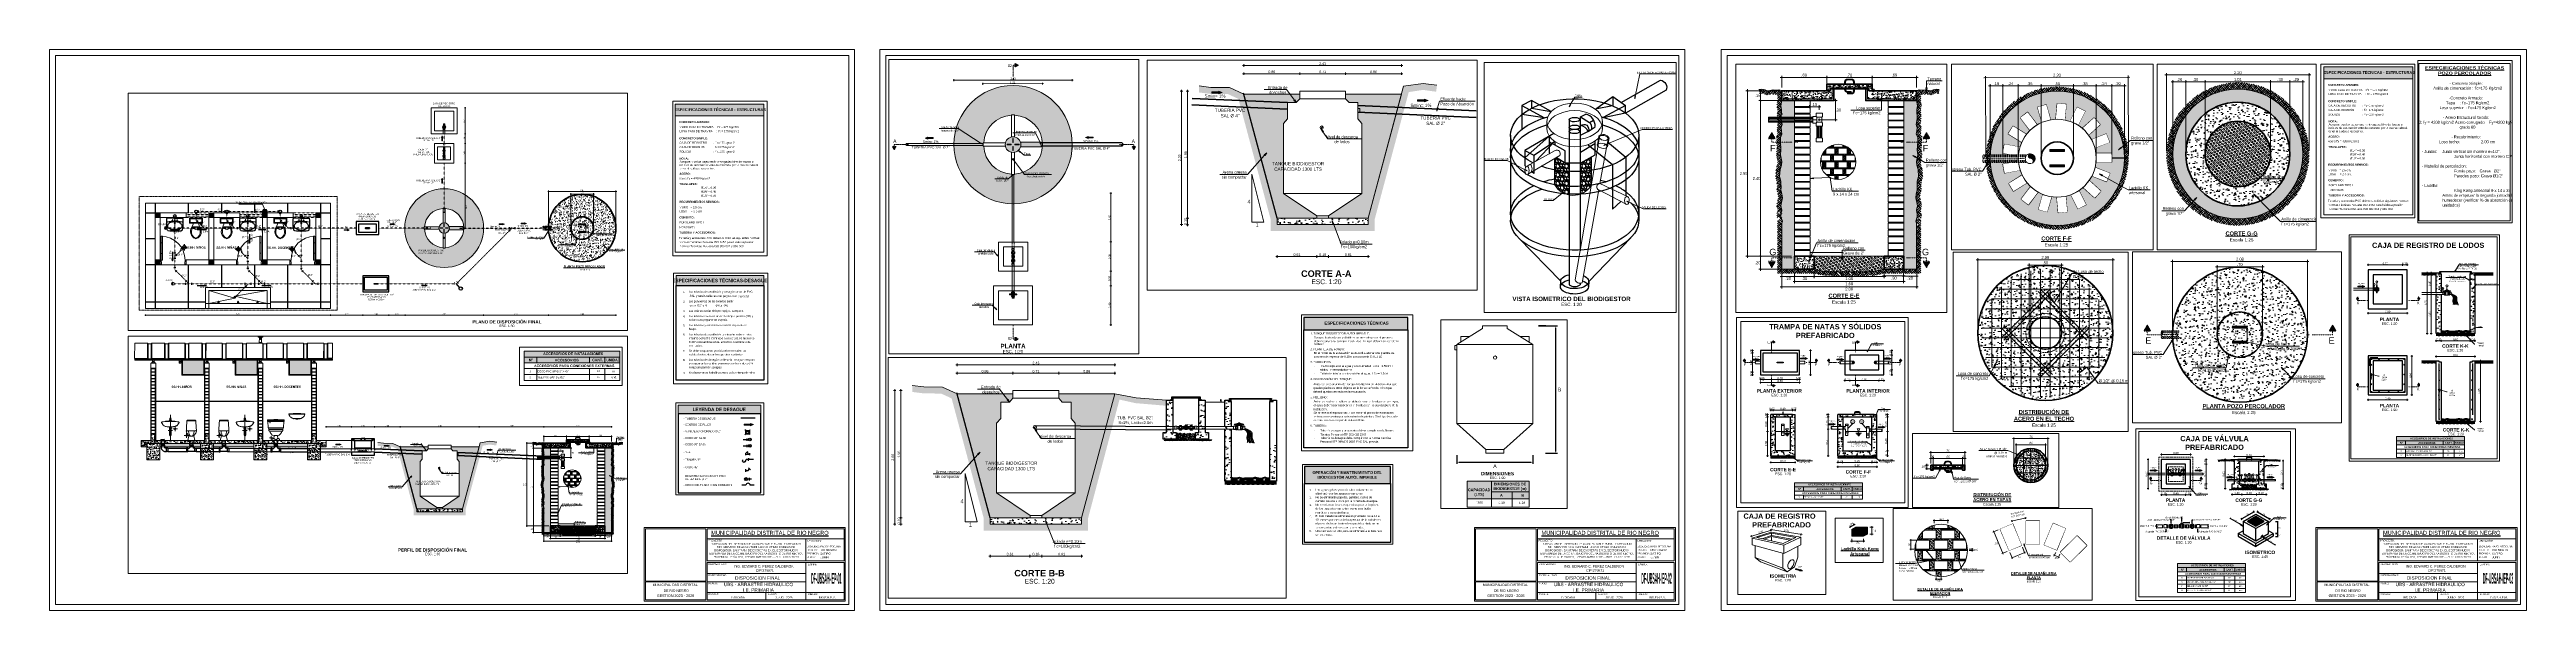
# Paper-space layout 'C.C' of a CAD drawing. Header units: metres. Extents: x 9 to 2554, y 5 to 581.
# The model-space entities are those that its viewports show. They can reach past a viewport. Long polylines and large blocks are cut down to what shows.
import ezdxf
from ezdxf import colors
from ezdxf.entities.mleader import LeaderData, LeaderLine
from ezdxf.enums import TextEntityAlignment as Align
from ezdxf.math import Vec2, Vec3

# ---------------------------------------------------------------- set-up
doc = ezdxf.new("R2010")
doc.units = ezdxf.units.M
doc.header["$LTSCALE"] = 0.005
doc.set_wipeout_variables(frame=1)
for name, pattern in [('ACAD_ISO02W100', [15, 12, -3]), ('ACAD_ISO03W100', [30, 12, -18]), ('ACAD_ISO04W100', [30.5, 24, -3, 0.5, -3]), ('CONTINUA', [0]), ('DASHED2', [9.525, 6.35, -3.175]), ('RAYITAS', [0.375, 0.25, -0.125]), ('TRAZO_Y_PUNTOX2', [50.8, 25.4, -12.7, 0, -12.7])]:
    doc.linetypes.add(name, pattern=pattern)
for name, color, linetype, lineweight in [('-Accesorios PVC', 88, 'Continuous', 20), ('-Acero', 152, 'Continuous', 9), ('-Acero techos', 252, 'Continuous', 13), ('-Achurado', 251, 'Continuous', 5), ('-Acotado', 251, 'Continuous', 5), ('-Corte', 7, 'Continuous', 35), ('-Eje', 1, 'ACAD_ISO04W100', 9), ('-Ladrillo', 34, 'Continuous', 9), ('-Proyeccion', 85, 'ACAD_ISO02W100', 9), ('-Techo', 136, 'Continuous', 20), ('-Terreno', 26, 'Continuous', 5), ('-Textos', 7, 'Continuous', 20), ('-Vista', 148, 'Continuous', 9), ('A_MENBRETE', 250, 'Continuous', 15), ('ACI EJE', 8, 'DASHED2', 0), ('C-COLUMNAS', 150, 'Continuous', 30), ('COTAS', 40, 'Continuous', 5), ('Desagüe', 155, 'Continuous', 40), ('FIC-2ES_CONCRETO 210', 251, 'Continuous', 30), ('FIC-2ES_LINEA DESAGUE', 6, 'TRAZO_Y_PUNTOX2', 30), ('FIC-2ES_VEREDA', 253, 'Continuous', 5), ('LETRA', 7, 'Continuous', 0), ('LINEAS', 5, 'Continuous', 18), ('MEMBRETE', 176, 'Continuous', 25), ('PL-03', 4, 'Continuous', 15), ('pluma 1', 1, 'Continuous', 9), ('ProfileEdges', 212, 'Continuous', 9), ('sanitarios', 134, 'Continuous', 15), ('texto', 7, 'Continuous', 25), ('ventana', 152, 'Continuous', 20), ('ventana alta', 7, 'ACAD_ISO02W100', 25)]:
    doc.layers.add(name, color=color, linetype=linetype, lineweight=lineweight)
for name, color, linetype in [('00_SOMBRA', 252, 'Continuous'), ('A_50_CotasExter', 7, 'Continuous'), ('CONCRETO B', 7, 'Continuous'), ('FIC-3IS_TEXTO', 7, 'Continuous'), ('FIERRO', 160, 'Continuous'), ('G-TEXTOS-TITULOS', 4, 'Continuous'), ('PDF2_Text', 7, 'Continuous'), ('PDF_0', 7, 'Continuous'), ('PDF_Fierro', 5, 'Continuous'), ('PDF_Proyecciones', 1, 'Continuous'), ('PDF_Sentido de flujo', 1, 'Continuous'), ('PDF_Solid Fills', 7, 'Continuous'), ('PDF_Text', 7, 'Continuous'), ('PDF_Textos', 7, 'Continuous'), ('TEXTOS-NOTAS', 7, 'Continuous'), ('THIET-BI', 21, 'Continuous')]:
    doc.layers.add(name, color=color, linetype=linetype)
doc.layers.add('Observacioness', color=6, linetype='Continuous', plot=False)
for name, color, linetype, true_color in [('PDF2_Geometry', 9, 'Continuous', 0x808080), ('PDF2_Solid Fills', 7, 'Continuous', 0xa500dd), ('PDF_Accesorios metalicos', 7, 'Continuous', 0x6e8add), ('PDF_Geometry', 9, 'Continuous', 0x808080), ('PDF_Muro secundario', 7, 'Continuous', 0x545454), ('PDF_TERRENO', 7, 'Continuous', 0x954a00), ("PDF_Tub. de desague 2''", 7, 'Continuous', 0xa500dd), ("PDF_Tub. de desague 4''", 7, 'Continuous', 0x002595)]:
    doc.layers.add(name, color=color, linetype=linetype, true_color=true_color)
doc.styles.add('-Arial', font='arial.ttf')
doc.styles.add('-Arial Narrow', font='ARIALN.TTF')
doc.styles.add('25-TITULO', font='arialbd.ttf', dxfattribs={"height": 0.1})
doc.styles.add('3mm', font='romans.shx', dxfattribs={"width": 0.9})
doc.styles.add('ARIAL', font='arial.ttf')
doc.styles.add('Arial Narrow', font='ARIALN.TTF')
doc.styles.add('LAMINA', font='')
doc.styles.add('PDF Arial Narrow', font='ARIALN.TTF')
doc.styles.add('PDF Arial-BoldMT', font='arial.ttf')
doc.styles.add('PDF ArialMT', font='arial.ttf')
doc.styles.add('PDF SymbolMT', font='arial.ttf')
doc.styles.get("Standard").update_dxf_attribs({"font": 'arial.ttf'})
doc.styles.add('style1', font='arial.ttf')
doc.styles.get('LAMINA').set_extended_font_data('Arial Black')
doc.dimstyles.new('corte 25', dxfattribs={"dimtxt": 0.05, "dimasz": 0.025, "dimexe": 0.025, "dimexo": 0.0125, "dimgap": 0.0125, "dimtad": 1, "dimtih": 1, "dimtoh": 1, "dimzin": 4, "dimdsep": 46, "dimtxsty": 'ARIAL', "dimblk": 'ARCHTICK', "dimcen": 0.025, "dimdle": 0.025, "dimclrd": 256, "dimclre": 256, "dimclrt": 7, "dimadec": 0, "dimazin": 0, "dimtfac": 1, "dimtix": 1, "dimtmove": 0, "dimatfit": 3, "dimfxl": 0.1, "dimlwd": -1, "dimarcsym": 0})
doc.dimstyles.new('Esc 1_10', dxfattribs={"dimscale": 0.01, "dimtxt": 1.8, "dimasz": 1, "dimexe": 1, "dimexo": 2, "dimgap": 0.45, "dimtad": 2, "dimtih": 1, "dimtoh": 1, "dimzin": 4, "dimdsep": 46, "dimtxsty": '-Arial Narrow', "dimblk": 'ARCHTICK', "dimcen": 1, "dimdle": 1, "dimclrd": 7, "dimclre": 256, "dimclrt": 7, "dimadec": 0, "dimazin": 0, "dimtfac": 1, "dimtix": 1, "dimtmove": 1, "dimatfit": 2, "dimldrblk": 'ARCHTICK', "dimfxl": 1, "dimtolj": 2, "dimlwd": 5, "dimlwe": 5, "dimarcsym": 0})
doc.dimstyles.new('Esc 1_20n', dxfattribs={"dimscale": 0.02, "dimtxt": 2, "dimasz": 1, "dimexe": 1, "dimexo": 1, "dimgap": 0.45, "dimtad": 1, "dimtoh": 1, "dimzin": 3, "dimdsep": 46, "dimtxsty": '-Arial Narrow', "dimblk": 'ARCHTICK', "dimcen": 1, "dimdle": 1, "dimclrd": 7, "dimclre": 7, "dimclrt": 7, "dimadec": 0, "dimazin": 0, "dimtfac": 1, "dimtix": 1, "dimtmove": 1, "dimatfit": 2, "dimldrblk": 'ARCHTICK', "dimfxl": 1, "dimfxlon": 1, "dimtolj": 2, "dimlwd": 5, "dimlwe": 5, "dimarcsym": 0})
doc.dimstyles.new('Esc 1_25', dxfattribs={"dimscale": 0.025, "dimtxt": 1.8, "dimasz": 1, "dimexe": 1, "dimexo": 2, "dimgap": 0.45, "dimtad": 2, "dimtih": 1, "dimtoh": 1, "dimzin": 4, "dimdsep": 46, "dimtxsty": '-Arial Narrow', "dimblk": 'ARCHTICK', "dimcen": 1, "dimdle": 1, "dimclrd": 256, "dimclre": 256, "dimclrt": 7, "dimadec": 0, "dimazin": 0, "dimtfac": 1, "dimtix": 1, "dimtmove": 1, "dimatfit": 2, "dimldrblk": 'ARCHTICK', "dimfxl": 1, "dimtolj": 2, "dimlwd": 5, "dimlwe": 0, "dimarcsym": 0})
pattern_1 = [(315, (1673.860408, 1433.98531), (0.0112253202, 0.0112253202), [])]
pattern_2 = [(45, (238.027521, -4.014146), (0.004209495057, 0.015434815208), [0.01984375, -0.00396875, 0, -0.00396875])]
pattern_3 = [(45, (189.204695, 7.898047), (-0.00972141242, 0.00972141242), [0.0079375, -0.015875]), (165, (189.204695, 7.898047), (-0.00355828391, -0.013279696325), [0.0079375, -0.015875]), (105, (189.210308, 7.903659), (-0.013279696325, -0.00355828391), [0.0079375, -0.015875])]
pattern_4 = [(320, (-3034.088478, 151.044606), (-0.001593908554, -0.0182184669), [0.001905, -0.020955]), (265, (-3034.088478, 151.044606), (0.01910568452, 0.00352434214), [0.001524, -0.01676405842]), (10.4514447, (-3034.088611, 151.043088), (0.01751177519, -0.01469412471), [0.00161900088, -0.01780902446]), (316.1842, (-3034.083398, 151.044606), (-0.0042042328, -0.02710790409), [0.0028575, -0.0314325]), (6.6355576, (-3034.083748, 151.042347), (0.02474261246, -0.0237404134), [0.00242850231, -0.02671356082]), (261.1841512, (-3034.083398, 151.044606), (0.02474261246, -0.0237404134), [0.0022859967, -0.0251459732]), (291, (-3034.084668, 151.042066), (-0.01022651982, -0.01516143913), [0.001905, -0.020955]), (236, (-3034.084668, 151.042066), (0.01841879661, -0.00618020283), [0.001524, -0.016764]), (341.451445, (-3034.08552, 151.040803), (0.00819227689, -0.02134164193), [0.00161900088, -0.01780899376]), (307.5, (-3034.088478, 151.044606), (0.008455503887, -0.000308860325), [0, -0.0165608, 0, -0.017018, 0, -0.0168275]), (277.5, (-3034.088478, 151.044606), (0.010018057482, -0.00668196625), [0, -0.0097028, 0, -0.0161798, 0, -0.0064135]), (237.5, (-3034.088478, 151.05027), (-0.0005728744, -0.013559059517), [0, -0.00635, 0, -0.019812, 0, -0.026289]), (227.5, (-3034.088478, 151.05281), (0.002542649103, -0.01481291814), [0, -0.008255, 0, -0.0131572, 0, -0.018669])]
pattern_5 = [(50, (1803.805378, 1480.534417), (0.0182185, -0.0015939), [0.001905, -0.020955]), (355, (1803.805378, 1480.534417), (-0.0035243, 0.0191057), [0.001524, -0.016764]), (100.451, (1803.806897, 1480.534284), (0.0146941, 0.0175118), [0.001619, -0.017809]), (46.184, (1803.805378, 1480.539497), (0.027108, -0.0042042), [0.0028575, -0.0314325]), (96.636, (1803.807637, 1480.539147), (0.0237404, 0.0247426), [0.0024285, -0.0267136]), (351.184, (1803.805378, 1480.539497), (0.0237404, 0.0247426), [0.002286, -0.025146]), (21, (1803.807918, 1480.538227), (0.0151614, -0.0102265), [0.001905, -0.020955]), (326, (1803.807918, 1480.538227), (0.0061802, 0.0184188), [0.001524, -0.016764]), (71.4514, (1803.809182, 1480.537375), (0.0213416, 0.0081923), [0.001619, -0.017809]), (37.5, (1803.8053784, 1480.534417), (0.00030886, 0.0084555), [0, -0.0165608, 0, -0.017018, 0, -0.0168275]), (7.5, (1803.805378, 1480.534417), (0.00668197, 0.01001806), [0, -0.0097028, 0, -0.0161798, 0, -0.0064135]), (327.5, (1803.799714, 1480.534417), (0.01355906, -0.00057287), [0, -0.00635, 0, -0.019812, 0, -0.026289]), (317.5, (1803.797174, 1480.534417), (0.0148129, 0.00254265), [0, -0.008255, 0, -0.0131572, 0, -0.018669])]
pattern_6 = [(50, (1803.615378, 1480.534417), (0.0182185, -0.0015939), [0.001905, -0.020955]), (355, (1803.615378, 1480.534417), (-0.0035243, 0.0191057), [0.001524, -0.016764]), (100.451, (1803.616897, 1480.534284), (0.0146941, 0.0175118), [0.001619, -0.017809]), (46.184, (1803.615378, 1480.539497), (0.027108, -0.0042042), [0.0028575, -0.0314325]), (96.636, (1803.617637, 1480.539147), (0.0237404, 0.0247426), [0.0024285, -0.0267136]), (351.184, (1803.615378, 1480.539497), (0.0237404, 0.0247426), [0.002286, -0.025146]), (21, (1803.617918, 1480.538227), (0.0151614, -0.0102265), [0.001905, -0.020955]), (326, (1803.617918, 1480.538227), (0.0061802, 0.0184188), [0.001524, -0.016764]), (71.4514, (1803.619182, 1480.537375), (0.0213416, 0.0081923), [0.001619, -0.017809]), (37.5, (1803.6153784, 1480.534417), (0.00030886, 0.0084555), [0, -0.0165608, 0, -0.017018, 0, -0.0168275]), (7.5, (1803.615378, 1480.534417), (0.00668197, 0.01001806), [0, -0.0097028, 0, -0.0161798, 0, -0.0064135]), (327.5, (1803.609714, 1480.534417), (0.01355906, -0.00057287), [0, -0.00635, 0, -0.019812, 0, -0.026289]), (317.5, (1803.607174, 1480.534417), (0.0148129, 0.00254265), [0, -0.008255, 0, -0.0131572, 0, -0.018669])]
pattern_7 = [(50, (1803.995378, 1480.534417), (0.0182185, -0.0015939), [0.001905, -0.020955]), (355, (1803.995378, 1480.534417), (-0.0035243, 0.0191057), [0.001524, -0.016764]), (100.451, (1803.996897, 1480.534284), (0.0146941, 0.0175118), [0.001619, -0.017809]), (46.184, (1803.995378, 1480.539497), (0.027108, -0.0042042), [0.0028575, -0.0314325]), (96.636, (1803.997637, 1480.539147), (0.0237404, 0.0247426), [0.0024285, -0.0267136]), (351.184, (1803.995378, 1480.539497), (0.0237404, 0.0247426), [0.002286, -0.025146]), (21, (1803.997918, 1480.538227), (0.0151614, -0.0102265), [0.001905, -0.020955]), (326, (1803.997918, 1480.538227), (0.0061802, 0.0184188), [0.001524, -0.016764]), (71.4514, (1803.999182, 1480.537375), (0.0213416, 0.0081923), [0.001619, -0.017809]), (37.5, (1803.9953784, 1480.534417), (0.00030886, 0.0084555), [0, -0.0165608, 0, -0.017018, 0, -0.0168275]), (7.5, (1803.995378, 1480.534417), (0.00668197, 0.01001806), [0, -0.0097028, 0, -0.0161798, 0, -0.0064135]), (327.5, (1803.989714, 1480.534417), (0.01355906, -0.00057287), [0, -0.00635, 0, -0.019812, 0, -0.026289]), (317.5, (1803.987174, 1480.534417), (0.0148129, 0.00254265), [0, -0.008255, 0, -0.0131572, 0, -0.018669])]
pattern_8 = [(50, (1803.875378, 1480.429417), (0.0182185, -0.0015939), [0.001905, -0.020955]), (355, (1803.875378, 1480.429417), (-0.0035243, 0.0191057), [0.001524, -0.0167641]), (100.4514, (1803.876897, 1480.429284), (0.0146941, 0.0175118), [0.001619, -0.017809]), (46.184, (1803.875378, 1480.434497), (0.0271079, -0.0042042), [0.0028575, -0.0314325]), (96.636, (1803.877637, 1480.434147), (0.0237404, 0.0247426), [0.0024285, -0.0267136]), (351.184, (1803.875378, 1480.434497), (0.0237404, 0.0247426), [0.002286, -0.025146]), (21, (1803.877918, 1480.433227), (0.01516144, -0.0102265), [0.001905, -0.020955]), (326, (1803.877918, 1480.433227), (0.0061802, 0.0184188), [0.001524, -0.016764]), (71.4514, (1803.879182, 1480.432375), (0.0213416, 0.0081923), [0.001619, -0.017809]), (37.5, (1803.8753784, 1480.429417), (0.00030886, 0.0084555), [0, -0.0165608, 0, -0.017018, 0, -0.0168275]), (7.5, (1803.875378, 1480.429417), (0.00668197, 0.01001806), [0, -0.0097028, 0, -0.0161798, 0, -0.0064135]), (327.5, (1803.869714, 1480.429417), (0.01355906, -0.00057287), [0, -0.00635, 0, -0.019812, 0, -0.026289]), (317.5, (1803.867174, 1480.429417), (0.0148129, 0.00254265), [0, -0.008255, 0, -0.0131572, 0, -0.018669])]
pattern_9 = [(50, (1803.685378, 1480.429417), (0.0182185, -0.0015939), [0.001905, -0.020955]), (355, (1803.685378, 1480.429417), (-0.0035243, 0.0191057), [0.001524, -0.0167641]), (100.4514, (1803.686897, 1480.429284), (0.0146941, 0.0175118), [0.001619, -0.017809]), (46.184, (1803.685378, 1480.434497), (0.0271079, -0.0042042), [0.0028575, -0.0314325]), (96.636, (1803.687637, 1480.434147), (0.0237404, 0.0247426), [0.0024285, -0.0267136]), (351.184, (1803.685378, 1480.434497), (0.0237404, 0.0247426), [0.002286, -0.025146]), (21, (1803.687918, 1480.433227), (0.01516144, -0.0102265), [0.001905, -0.020955]), (326, (1803.687918, 1480.433227), (0.0061802, 0.0184188), [0.001524, -0.016764]), (71.4514, (1803.689182, 1480.432375), (0.0213416, 0.0081923), [0.001619, -0.017809]), (37.5, (1803.6853784, 1480.429417), (0.00030886, 0.0084555), [0, -0.0165608, 0, -0.017018, 0, -0.0168275]), (7.5, (1803.685378, 1480.429417), (0.00668197, 0.01001806), [0, -0.0097028, 0, -0.0161798, 0, -0.0064135]), (327.5, (1803.679714, 1480.429417), (0.01355906, -0.00057287), [0, -0.00635, 0, -0.019812, 0, -0.026289]), (317.5, (1803.677174, 1480.429417), (0.0148129, 0.00254265), [0, -0.008255, 0, -0.0131572, 0, -0.018669])]
pattern_10 = [(45, (261.787052, -19.057754), (0.004209495057, 0.015434815208), [0.01984375, -0.00396875, 0, -0.00396875])]
pattern_11 = [(45, (216.523959, 0.60032), (-0.00972141242, 0.00972141242), [0.0079375, -0.015875]), (165, (216.523959, 0.60032), (-0.00355828391, -0.013279696325), [0.0079375, -0.015875]), (105, (216.529571, 0.605932), (-0.013279696325, -0.00355828391), [0.0079375, -0.015875])]
pattern_12 = [(45, (268.650492, -19.057754), (0.004209495057, 0.015434815208), [0.01984375, -0.00396875, 0, -0.00396875])]
pattern_13 = [(50, (1831.124642, 1473.23669), (0.0182185, -0.0015939), [0.001905, -0.020955]), (355, (1831.124642, 1473.23669), (-0.0035243, 0.0191057), [0.001524, -0.016764]), (100.451, (1831.12616, 1473.236557), (0.0146941, 0.0175118), [0.001619, -0.017809]), (46.184, (1831.124642, 1473.24177), (0.027108, -0.0042042), [0.0028575, -0.0314325]), (96.636, (1831.1269, 1473.24142), (0.0237404, 0.0247426), [0.0024285, -0.0267136]), (351.184, (1831.124642, 1473.24177), (0.0237404, 0.0247426), [0.002286, -0.025146]), (21, (1831.127182, 1473.2405), (0.0151614, -0.0102265), [0.001905, -0.020955]), (326, (1831.127182, 1473.2405), (0.0061802, 0.0184188), [0.001524, -0.016764]), (71.4514, (1831.128446, 1473.239648), (0.0213416, 0.0081923), [0.001619, -0.017809]), (37.5, (1831.124642, 1473.23669), (0.00030886, 0.0084555), [0, -0.0165608, 0, -0.017018, 0, -0.0168275]), (7.5, (1831.124642, 1473.23669), (0.00668197, 0.01001806), [0, -0.0097028, 0, -0.0161798, 0, -0.0064135]), (327.5, (1831.118978, 1473.23669), (0.01355906, -0.00057287), [0, -0.00635, 0, -0.019812, 0, -0.026289]), (317.5, (1831.116438, 1473.23669), (0.0148129, 0.00254265), [0, -0.008255, 0, -0.0131572, 0, -0.018669])]
pattern_14 = [(50, (1830.934642, 1473.23669), (0.0182185, -0.0015939), [0.001905, -0.020955]), (355, (1830.934642, 1473.23669), (-0.0035243, 0.0191057), [0.001524, -0.016764]), (100.451, (1830.93616, 1473.236557), (0.0146941, 0.0175118), [0.001619, -0.017809]), (46.184, (1830.934642, 1473.24177), (0.027108, -0.0042042), [0.0028575, -0.0314325]), (96.636, (1830.9369, 1473.24142), (0.0237404, 0.0247426), [0.0024285, -0.0267136]), (351.184, (1830.934642, 1473.24177), (0.0237404, 0.0247426), [0.002286, -0.025146]), (21, (1830.937182, 1473.2405), (0.0151614, -0.0102265), [0.001905, -0.020955]), (326, (1830.937182, 1473.2405), (0.0061802, 0.0184188), [0.001524, -0.016764]), (71.4514, (1830.938446, 1473.239648), (0.0213416, 0.0081923), [0.001619, -0.017809]), (37.5, (1830.934642, 1473.23669), (0.00030886, 0.0084555), [0, -0.0165608, 0, -0.017018, 0, -0.0168275]), (7.5, (1830.934642, 1473.23669), (0.00668197, 0.01001806), [0, -0.0097028, 0, -0.0161798, 0, -0.0064135]), (327.5, (1830.928978, 1473.23669), (0.01355906, -0.00057287), [0, -0.00635, 0, -0.019812, 0, -0.026289]), (317.5, (1830.926438, 1473.23669), (0.0148129, 0.00254265), [0, -0.008255, 0, -0.0131572, 0, -0.018669])]
pattern_15 = [(50, (1831.314642, 1473.23669), (0.0182185, -0.0015939), [0.001905, -0.020955]), (355, (1831.314642, 1473.23669), (-0.0035243, 0.0191057), [0.001524, -0.016764]), (100.451, (1831.31616, 1473.236557), (0.0146941, 0.0175118), [0.001619, -0.017809]), (46.184, (1831.314642, 1473.24177), (0.027108, -0.0042042), [0.0028575, -0.0314325]), (96.636, (1831.3169, 1473.24142), (0.0237404, 0.0247426), [0.0024285, -0.0267136]), (351.184, (1831.314642, 1473.24177), (0.0237404, 0.0247426), [0.002286, -0.025146]), (21, (1831.317182, 1473.2405), (0.0151614, -0.0102265), [0.001905, -0.020955]), (326, (1831.317182, 1473.2405), (0.0061802, 0.0184188), [0.001524, -0.016764]), (71.4514, (1831.318446, 1473.239648), (0.0213416, 0.0081923), [0.001619, -0.017809]), (37.5, (1831.314642, 1473.23669), (0.00030886, 0.0084555), [0, -0.0165608, 0, -0.017018, 0, -0.0168275]), (7.5, (1831.314642, 1473.23669), (0.00668197, 0.01001806), [0, -0.0097028, 0, -0.0161798, 0, -0.0064135]), (327.5, (1831.308978, 1473.23669), (0.01355906, -0.00057287), [0, -0.00635, 0, -0.019812, 0, -0.026289]), (317.5, (1831.306438, 1473.23669), (0.0148129, 0.00254265), [0, -0.008255, 0, -0.0131572, 0, -0.018669])]
pattern_16 = [(50, (1831.194642, 1473.13169), (0.0182185, -0.0015939), [0.001905, -0.020955]), (355, (1831.194642, 1473.13169), (-0.0035243, 0.0191057), [0.001524, -0.0167641]), (100.4514, (1831.19616, 1473.131557), (0.0146941, 0.0175118), [0.001619, -0.017809]), (46.184, (1831.194642, 1473.13677), (0.0271079, -0.0042042), [0.0028575, -0.0314325]), (96.636, (1831.1969, 1473.13642), (0.0237404, 0.0247426), [0.0024285, -0.0267136]), (351.184, (1831.194642, 1473.13677), (0.0237404, 0.0247426), [0.002286, -0.025146]), (21, (1831.197182, 1473.1355), (0.01516144, -0.0102265), [0.001905, -0.020955]), (326, (1831.197182, 1473.1355), (0.0061802, 0.0184188), [0.001524, -0.016764]), (71.4514, (1831.198446, 1473.134648), (0.0213416, 0.0081923), [0.001619, -0.017809]), (37.5, (1831.194642, 1473.13169), (0.00030886, 0.0084555), [0, -0.0165608, 0, -0.017018, 0, -0.0168275]), (7.5, (1831.194642, 1473.13169), (0.00668197, 0.01001806), [0, -0.0097028, 0, -0.0161798, 0, -0.0064135]), (327.5, (1831.188978, 1473.13169), (0.01355906, -0.00057287), [0, -0.00635, 0, -0.019812, 0, -0.026289]), (317.5, (1831.186438, 1473.13169), (0.0148129, 0.00254265), [0, -0.008255, 0, -0.0131572, 0, -0.018669])]
pattern_17 = [(50, (1831.004642, 1473.13169), (0.0182185, -0.0015939), [0.001905, -0.020955]), (355, (1831.004642, 1473.13169), (-0.0035243, 0.0191057), [0.001524, -0.0167641]), (100.4514, (1831.00616, 1473.131557), (0.0146941, 0.0175118), [0.001619, -0.017809]), (46.184, (1831.004642, 1473.13677), (0.0271079, -0.0042042), [0.0028575, -0.0314325]), (96.636, (1831.0069, 1473.13642), (0.0237404, 0.0247426), [0.0024285, -0.0267136]), (351.184, (1831.004642, 1473.13677), (0.0237404, 0.0247426), [0.002286, -0.025146]), (21, (1831.007182, 1473.1355), (0.01516144, -0.0102265), [0.001905, -0.020955]), (326, (1831.007182, 1473.1355), (0.0061802, 0.0184188), [0.001524, -0.016764]), (71.4514, (1831.008446, 1473.134648), (0.0213416, 0.0081923), [0.001619, -0.017809]), (37.5, (1831.004642, 1473.13169), (0.00030886, 0.0084555), [0, -0.0165608, 0, -0.017018, 0, -0.0168275]), (7.5, (1831.004642, 1473.13169), (0.00668197, 0.01001806), [0, -0.0097028, 0, -0.0161798, 0, -0.0064135]), (327.5, (1830.998978, 1473.13169), (0.01355906, -0.00057287), [0, -0.00635, 0, -0.019812, 0, -0.026289]), (317.5, (1830.996438, 1473.13169), (0.0148129, 0.00254265), [0, -0.008255, 0, -0.0131572, 0, -0.018669])]
pattern_18 = [(50, (1841.709065, 1465.310323), (0.0182185, -0.0015939), [0.001905, -0.020955]), (355, (1841.709065, 1465.310323), (-0.0035243, 0.0191057), [0.001524, -0.016764]), (100.451, (1841.710583, 1465.31019), (0.0146941, 0.0175118), [0.001619, -0.017809]), (46.184, (1841.709065, 1465.315403), (0.027108, -0.0042042), [0.0028575, -0.0314325]), (96.636, (1841.711324, 1465.315053), (0.0237404, 0.0247426), [0.0024285, -0.0267136]), (351.184, (1841.709065, 1465.315403), (0.0237404, 0.0247426), [0.002286, -0.025146]), (21, (1841.711605, 1465.314133), (0.0151614, -0.0102265), [0.001905, -0.020955]), (326, (1841.711605, 1465.314133), (0.0061802, 0.0184188), [0.001524, -0.016764]), (71.4514, (1841.712869, 1465.313281), (0.0213416, 0.0081923), [0.001619, -0.017809]), (37.5, (1841.709065, 1465.3103235), (0.00030886, 0.0084555), [0, -0.0165608, 0, -0.017018, 0, -0.0168275]), (7.5, (1841.709065, 1465.3103235), (0.00668197, 0.01001806), [0, -0.0097028, 0, -0.0161798, 0, -0.0064135]), (327.5, (1841.703401, 1465.3103235), (0.01355906, -0.00057287), [0, -0.00635, 0, -0.019812, 0, -0.026289]), (317.5, (1841.700861, 1465.310323), (0.0148129, 0.00254265), [0, -0.008255, 0, -0.0131572, 0, -0.018669])]
pattern_19 = [(50, (1841.519065, 1465.310323), (0.0182185, -0.0015939), [0.001905, -0.020955]), (355, (1841.519065, 1465.310323), (-0.0035243, 0.0191057), [0.001524, -0.016764]), (100.451, (1841.520583, 1465.31019), (0.0146941, 0.0175118), [0.001619, -0.017809]), (46.184, (1841.519065, 1465.315403), (0.027108, -0.0042042), [0.0028575, -0.0314325]), (96.636, (1841.521324, 1465.315053), (0.0237404, 0.0247426), [0.0024285, -0.0267136]), (351.184, (1841.519065, 1465.315403), (0.0237404, 0.0247426), [0.002286, -0.025146]), (21, (1841.521605, 1465.314133), (0.0151614, -0.0102265), [0.001905, -0.020955]), (326, (1841.521605, 1465.314133), (0.0061802, 0.0184188), [0.001524, -0.016764]), (71.4514, (1841.522869, 1465.313281), (0.0213416, 0.0081923), [0.001619, -0.017809]), (37.5, (1841.519065, 1465.3103235), (0.00030886, 0.0084555), [0, -0.0165608, 0, -0.017018, 0, -0.0168275]), (7.5, (1841.519065, 1465.3103235), (0.00668197, 0.01001806), [0, -0.0097028, 0, -0.0161798, 0, -0.0064135]), (327.5, (1841.513401, 1465.3103235), (0.01355906, -0.00057287), [0, -0.00635, 0, -0.019812, 0, -0.026289]), (317.5, (1841.510861, 1465.310323), (0.0148129, 0.00254265), [0, -0.008255, 0, -0.0131572, 0, -0.018669])]
pattern_20 = [(50, (1841.899065, 1465.310323), (0.0182185, -0.0015939), [0.001905, -0.020955]), (355, (1841.899065, 1465.310323), (-0.0035243, 0.0191057), [0.001524, -0.016764]), (100.451, (1841.900583, 1465.31019), (0.0146941, 0.0175118), [0.001619, -0.017809]), (46.184, (1841.899065, 1465.315403), (0.027108, -0.0042042), [0.0028575, -0.0314325]), (96.636, (1841.901324, 1465.315053), (0.0237404, 0.0247426), [0.0024285, -0.0267136]), (351.184, (1841.899065, 1465.315403), (0.0237404, 0.0247426), [0.002286, -0.025146]), (21, (1841.901605, 1465.314133), (0.0151614, -0.0102265), [0.001905, -0.020955]), (326, (1841.901605, 1465.314133), (0.0061802, 0.0184188), [0.001524, -0.016764]), (71.4514, (1841.902869, 1465.313281), (0.0213416, 0.0081923), [0.001619, -0.017809]), (37.5, (1841.899065, 1465.3103235), (0.00030886, 0.0084555), [0, -0.0165608, 0, -0.017018, 0, -0.0168275]), (7.5, (1841.899065, 1465.3103235), (0.00668197, 0.01001806), [0, -0.0097028, 0, -0.0161798, 0, -0.0064135]), (327.5, (1841.893401, 1465.3103235), (0.01355906, -0.00057287), [0, -0.00635, 0, -0.019812, 0, -0.026289]), (317.5, (1841.890861, 1465.310323), (0.0148129, 0.00254265), [0, -0.008255, 0, -0.0131572, 0, -0.018669])]
pattern_21 = [(50, (1841.779065, 1465.205323), (0.0182185, -0.0015939), [0.001905, -0.020955]), (355, (1841.779065, 1465.205323), (-0.0035243, 0.0191057), [0.001524, -0.0167641]), (100.4514, (1841.780583, 1465.20519), (0.0146941, 0.0175118), [0.001619, -0.017809]), (46.184, (1841.779065, 1465.210403), (0.0271079, -0.0042042), [0.0028575, -0.0314325]), (96.636, (1841.781324, 1465.210053), (0.0237404, 0.0247426), [0.0024285, -0.0267136]), (351.184, (1841.779065, 1465.210403), (0.0237404, 0.0247426), [0.002286, -0.025146]), (21, (1841.781605, 1465.209133), (0.01516144, -0.0102265), [0.001905, -0.020955]), (326, (1841.781605, 1465.209133), (0.0061802, 0.0184188), [0.001524, -0.016764]), (71.4514, (1841.782869, 1465.208281), (0.0213416, 0.0081923), [0.001619, -0.017809]), (37.5, (1841.779065, 1465.2053235), (0.00030886, 0.0084555), [0, -0.0165608, 0, -0.017018, 0, -0.0168275]), (7.5, (1841.779065, 1465.2053235), (0.00668197, 0.01001806), [0, -0.0097028, 0, -0.0161798, 0, -0.0064135]), (327.5, (1841.773401, 1465.2053235), (0.01355906, -0.00057287), [0, -0.00635, 0, -0.019812, 0, -0.026289]), (317.5, (1841.770861, 1465.205323), (0.0148129, 0.00254265), [0, -0.008255, 0, -0.0131572, 0, -0.018669])]
pattern_22 = [(50, (1841.589065, 1465.205323), (0.0182185, -0.0015939), [0.001905, -0.020955]), (355, (1841.589065, 1465.205323), (-0.0035243, 0.0191057), [0.001524, -0.0167641]), (100.4514, (1841.590583, 1465.20519), (0.0146941, 0.0175118), [0.001619, -0.017809]), (46.184, (1841.589065, 1465.210403), (0.0271079, -0.0042042), [0.0028575, -0.0314325]), (96.636, (1841.591324, 1465.210053), (0.0237404, 0.0247426), [0.0024285, -0.0267136]), (351.184, (1841.589065, 1465.210403), (0.0237404, 0.0247426), [0.002286, -0.025146]), (21, (1841.591605, 1465.209133), (0.01516144, -0.0102265), [0.001905, -0.020955]), (326, (1841.591605, 1465.209133), (0.0061802, 0.0184188), [0.001524, -0.016764]), (71.4514, (1841.592869, 1465.208281), (0.0213416, 0.0081923), [0.001619, -0.017809]), (37.5, (1841.589065, 1465.2053235), (0.00030886, 0.0084555), [0, -0.0165608, 0, -0.017018, 0, -0.0168275]), (7.5, (1841.589065, 1465.2053235), (0.00668197, 0.01001806), [0, -0.0097028, 0, -0.0161798, 0, -0.0064135]), (327.5, (1841.583401, 1465.2053235), (0.01355906, -0.00057287), [0, -0.00635, 0, -0.019812, 0, -0.026289]), (317.5, (1841.580861, 1465.205323), (0.0148129, 0.00254265), [0, -0.008255, 0, -0.0131572, 0, -0.018669])]

# ---------------------------------------------------------------- blocks, each defined once
blk = doc.blocks.new('REG 4')
at = {"layer": '00_SOMBRA', "ltscale": 0.1}
for points in [[(-0.004, 0), (-0.004, -0.012), (-0.055, -0.012), (-0.055, 0)], [(-0.05, 0), (-0.046, 0), (-0.046, -0.012), (-0.05, -0.012)], [(-0.041, 0), (-0.037, 0), (-0.037, -0.012), (-0.041, -0.012)], [(-0.03, 0), (-0.027, 0), (-0.027, -0.012), (-0.03, -0.012)], [(-0.02, 0), (-0.017, 0), (-0.017, -0.012), (-0.02, -0.012)], [(-0.012, 0), (-0.009, 0), (-0.009, -0.012), (-0.012, -0.012)], [(-0.002, 0), (0.002, 0), (0.002, -0.012), (-0.002, -0.012)], [(0.055, 0), (0.055, -0.012), (0.004, -0.012), (0.004, 0)], [(0.009, 0), (0.013, 0), (0.013, -0.012), (0.009, -0.012)], [(0.018, 0), (0.022, 0), (0.022, -0.012), (0.018, -0.012)], [(0.029, 0), (0.032, 0), (0.032, -0.012), (0.029, -0.012)], [(0.039, 0), (0.042, 0), (0.042, -0.012), (0.039, -0.012)], [(0.047, 0), (0.05, 0), (0.05, -0.012), (0.047, -0.012)]]:
    blk.add_lwpolyline(points, close=True, dxfattribs=at)
for points in [[(-0.004, 0), (0.004, 0)], [(-0.004, -0.012), (0.004, -0.012)]]:
    blk.add_lwpolyline(points, dxfattribs=at)
blk = doc.blocks.new('_ArchTick')
at = {"color": 0, "linetype": 'ByBlock', "const_width": 0.15}
blk.add_lwpolyline([(-0.5, -0.5), (0.5, 0.5)], dxfattribs=at)
blk = doc.blocks.new('*D220')
at = {"layer": 'A_50_CotasExter', "color": 7, "lineweight": 5, "ltscale": 0.005, "transparency": 16777216}
for p, q in [((1796.987, 1482.129), (1797.727, 1482.129)), ((1797.007, 1482.109), (1797.007, 1482.149)), ((1797.707, 1482.109), (1797.707, 1482.149))]:
    blk.add_line(p, q, dxfattribs=at)
at = {"layer": 'Defpoints', "color": 0, "ltscale": 0.005, "transparency": 16777216}
for p in [(1797.707, 1482.129), (1797.007, 1481.709), (1797.707, 1481.641)]:
    blk.add_point(p, dxfattribs=at)
at = {"layer": 'A_50_CotasExter', "color": 7, "lineweight": 5, "ltscale": 0.005, "transparency": 16777216, "xscale": 0.02, "yscale": 0.02, "zscale": 0.02, "rotation": 180}
blk.add_blockref('_ArchTick', (1797.007, 1482.129), dxfattribs=at)
at = {"layer": 'A_50_CotasExter', "color": 7, "lineweight": 5, "ltscale": 0.005, "transparency": 16777216, "xscale": 0.02, "yscale": 0.02, "zscale": 0.02}
blk.add_blockref('_ArchTick', (1797.707, 1482.129), dxfattribs=at)
at = {"layer": 'A_50_CotasExter', "color": 7, "ltscale": 0.005, "transparency": 16777216, "insert": (1797.357, 1482.158), "char_height": 0.04, "attachment_point": 5, "style": '-Arial Narrow'}
blk.add_mtext('\\A2;0.70', dxfattribs=at)
blk = doc.blocks.new('*D221')
at = {"layer": 'A_50_CotasExter', "color": 7, "lineweight": 5, "ltscale": 0.005, "transparency": 16777216}
for p, q in [((1797.687, 1482.129), (1798.525, 1482.129)), ((1797.707, 1482.109), (1797.707, 1482.149)), ((1798.505, 1482.109), (1798.505, 1482.149))]:
    blk.add_line(p, q, dxfattribs=at)
at = {"layer": 'Defpoints', "color": 0, "ltscale": 0.005, "transparency": 16777216}
for p in [(1798.505, 1482.129), (1797.707, 1481.641), (1798.505, 1481.539)]:
    blk.add_point(p, dxfattribs=at)
at = {"layer": 'A_50_CotasExter', "color": 7, "lineweight": 5, "ltscale": 0.005, "transparency": 16777216, "xscale": 0.02, "yscale": 0.02, "zscale": 0.02, "rotation": 180}
blk.add_blockref('_ArchTick', (1797.707, 1482.129), dxfattribs=at)
at = {"layer": 'A_50_CotasExter', "color": 7, "lineweight": 5, "ltscale": 0.005, "transparency": 16777216, "xscale": 0.02, "yscale": 0.02, "zscale": 0.02}
blk.add_blockref('_ArchTick', (1798.505, 1482.129), dxfattribs=at)
at = {"layer": 'A_50_CotasExter', "color": 7, "ltscale": 0.005, "transparency": 16777216, "insert": (1798.106, 1482.158), "char_height": 0.04, "attachment_point": 5, "style": '-Arial Narrow'}
blk.add_mtext('\\A2;0.80', dxfattribs=at)
blk = doc.blocks.new('*D222')
at = {"layer": 'A_50_CotasExter', "color": 7, "lineweight": 5, "ltscale": 0.005, "transparency": 16777216}
for p, q in [((1798.485, 1482.129), (1800.955, 1482.129)), ((1798.505, 1482.109), (1798.505, 1482.149)), ((1800.935, 1482.109), (1800.935, 1482.149))]:
    blk.add_line(p, q, dxfattribs=at)
at = {"layer": 'Defpoints', "color": 0, "ltscale": 0.005, "transparency": 16777216}
for p in [(1800.935, 1482.129), (1800.935, 1481.88), (1798.505, 1481.539)]:
    blk.add_point(p, dxfattribs=at)
at = {"layer": 'A_50_CotasExter', "color": 7, "lineweight": 5, "ltscale": 0.005, "transparency": 16777216, "xscale": 0.02, "yscale": 0.02, "zscale": 0.02, "rotation": 180}
blk.add_blockref('_ArchTick', (1798.505, 1482.129), dxfattribs=at)
at = {"layer": 'A_50_CotasExter', "color": 7, "lineweight": 5, "ltscale": 0.005, "transparency": 16777216, "xscale": 0.02, "yscale": 0.02, "zscale": 0.02}
blk.add_blockref('_ArchTick', (1800.935, 1482.129), dxfattribs=at)
at = {"layer": 'A_50_CotasExter', "color": 7, "ltscale": 0.005, "transparency": 16777216, "insert": (1799.72, 1482.158), "char_height": 0.04, "attachment_point": 5, "style": '-Arial Narrow'}
blk.add_mtext('\\A2;2.43', dxfattribs=at)
blk = doc.blocks.new('Ladrillo de Canto')
at = {"layer": '-Achurado', "ltscale": 0.009}
h = blk.add_hatch(dxfattribs=at)
h.set_pattern_fill('AR-CONC', color=256, scale=0.0001)
h.paths.add_polyline_path([(0.0575, 0.01), (-0.0575, 0.01), (-0.0575, 0), (0.0575, 0)])
at = {"layer": '-Ladrillo', "lineweight": 5}
for p, q in [((-0.0625, 0.1), (0.0625, 0.1)), ((-0.0625, 0.01), (-0.0625, 0.1)), ((0.0625, 0.01), (-0.0625, 0.01)), ((0.0625, 0.1), (0.0625, 0.01))]:
    blk.add_line(p, q, dxfattribs=at)
blk.add_lwpolyline([(0.0575, 0.01), (-0.0575, 0.01), (-0.0575, 0), (0.0575, 0)], close=True, dxfattribs=at)
blk = doc.blocks.new('*U229')
at = {"layer": '-Acotado', "xscale": -1}
blk.add_blockref('Ladrillo de Canto', (0, -0.05), dxfattribs=at)
blk = doc.blocks.new('*U230')
at = {"layer": '-Acotado', "color": 0, "linetype": 'ByBlock', "lineweight": -2, "transparency": 16777216}
for p in [(0, 1.9), (0, 1.8)]:
    blk.add_blockref('*U229', p, dxfattribs=at)
at = {"layer": '-Acotado', "color": 0, "linetype": 'ByBlock', "lineweight": -2}
for p in [(0, 1.7), (0, 1.6), (0, 1.5), (0, 1.4), (0, 1.3), (0, 1.2), (0, 1.1), (0, 1), (0, 0.9), (0, 0.8), (0, 0.7), (0, 0.6), (0, 0.5), (0, 0.4), (0, 0.3), (0, 0.2), (0, 0.1), (0, 0)]:
    blk.add_blockref('*U229', p, dxfattribs=at)
blk = doc.blocks.new('*U231')
at = {"layer": '-Acotado', "xscale": -1}
blk.add_blockref('Ladrillo de Canto', (0, -0.05), dxfattribs=at)
blk = doc.blocks.new('*U232')
at = {"layer": '-Acotado', "color": 0, "linetype": 'ByBlock', "lineweight": -2, "transparency": 16777216}
for p in [(0, 1.9), (0, 1.8)]:
    blk.add_blockref('*U231', p, dxfattribs=at)
at = {"layer": '-Acotado', "color": 0, "linetype": 'ByBlock', "lineweight": -2}
for p in [(0, 1.7), (0, 1.6), (0, 1.5), (0, 1.4), (0, 1.3), (0, 1.2), (0, 1.1), (0, 1), (0, 0.9), (0, 0.8), (0, 0.7), (0, 0.6), (0, 0.5), (0, 0.4), (0, 0.3), (0, 0.2), (0, 0.1), (0, 0)]:
    blk.add_blockref('*U231', p, dxfattribs=at)
blk = doc.blocks.new('Sombrero de Ventilacion')
at = {"layer": '-Accesorios PVC', "ltscale": 0.009}
for points in [[(-0.105, 0.244), (0.105, 0.244), (0.105, 0.23), (-0.105, 0.23)], [(0.053, 0.089), (0.053, 0), (-0.053, 0), (-0.053, 0.089), (-0.044, 0.116), (-0.044, 0.23), (0.044, 0.23), (0.044, 0.116)]]:
    blk.add_lwpolyline(points, close=True, dxfattribs=at)
for centre in [(-0.022, 0.173), (0.001, 0.208), (0.001, 0.139), (0.022, 0.173)]:
    blk.add_circle(centre, 0.0109, dxfattribs=at)
for centre in [(-0.018, 0.173), (0.005, 0.208), (0.005, 0.139), (0.025, 0.173)]:
    blk.add_arc(centre, 0.0115, 108.8693, 251.1307, dxfattribs=at)
blk = doc.blocks.new('*U225')
at = {"layer": '-Acotado', "xscale": -1}
blk.add_blockref('Ladrillo de Canto', (0, -0.05), dxfattribs=at)
blk = doc.blocks.new('*U226')
at = {"layer": '-Acotado', "color": 0, "linetype": 'ByBlock', "lineweight": -2, "transparency": 16777216}
for p in [(0, 1.9), (0, 1.8)]:
    blk.add_blockref('*U225', p, dxfattribs=at)
at = {"layer": '-Acotado', "color": 0, "linetype": 'ByBlock', "lineweight": -2}
for p in [(0, 1.7), (0, 1.6), (0, 1.5), (0, 1.4), (0, 1.3), (0, 1.2), (0, 1.1), (0, 1), (0, 0.9), (0, 0.8), (0, 0.7), (0, 0.6), (0, 0.5), (0, 0.4), (0, 0.3), (0, 0.2), (0, 0.1), (0, 0)]:
    blk.add_blockref('*U225', p, dxfattribs=at)
blk = doc.blocks.new('*U227')
at = {"layer": '-Acotado', "xscale": -1}
blk.add_blockref('Ladrillo de Canto', (0, -0.05), dxfattribs=at)
blk = doc.blocks.new('*U228')
at = {"layer": '-Acotado', "color": 0, "linetype": 'ByBlock', "lineweight": -2, "transparency": 16777216}
for p in [(0, 1.9), (0, 1.8)]:
    blk.add_blockref('*U227', p, dxfattribs=at)
at = {"layer": '-Acotado', "color": 0, "linetype": 'ByBlock', "lineweight": -2}
for p in [(0, 1.7), (0, 1.6), (0, 1.5), (0, 1.4), (0, 1.3), (0, 1.2), (0, 1.1), (0, 1), (0, 0.9), (0, 0.8), (0, 0.7), (0, 0.6), (0, 0.5), (0, 0.4), (0, 0.3), (0, 0.2), (0, 0.1), (0, 0)]:
    blk.add_blockref('*U227', p, dxfattribs=at)
blk = doc.blocks.new('*D277')
at = {"layer": 'A_50_CotasExter', "color": 7, "lineweight": 5, "ltscale": 0.005, "transparency": 16777216}
for p, q in [((1797.027, 1482.129), (1796.202, 1482.129)), ((1796.222, 1482.109), (1796.222, 1482.149)), ((1797.007, 1482.109), (1797.007, 1482.149))]:
    blk.add_line(p, q, dxfattribs=at)
at = {"layer": 'Defpoints', "color": 0, "ltscale": 0.005, "transparency": 16777216}
for p in [(1796.222, 1482.129), (1796.222, 1481.709), (1797.007, 1481.709)]:
    blk.add_point(p, dxfattribs=at)
at = {"layer": 'A_50_CotasExter', "color": 7, "lineweight": 5, "ltscale": 0.005, "transparency": 16777216, "xscale": 0.02, "yscale": 0.02, "zscale": 0.02, "rotation": 180}
blk.add_blockref('_ArchTick', (1796.222, 1482.129), dxfattribs=at)
at = {"layer": 'A_50_CotasExter', "color": 7, "lineweight": 5, "ltscale": 0.005, "transparency": 16777216, "xscale": 0.02, "yscale": 0.02, "zscale": 0.02}
blk.add_blockref('_ArchTick', (1797.007, 1482.129), dxfattribs=at)
at = {"layer": 'A_50_CotasExter', "color": 7, "ltscale": 0.005, "transparency": 16777216, "insert": (1796.614, 1482.158), "char_height": 0.04, "attachment_point": 5, "style": '-Arial Narrow'}
blk.add_mtext('\\A2;0.78', dxfattribs=at)
blk = doc.blocks.new('*D308')
at = {"layer": 'A_50_CotasExter', "color": 7, "lineweight": 5, "ltscale": 0.005, "transparency": 16777216}
for p, q in [((1796.197, 1485.401), (1797.237, 1485.401)), ((1796.217, 1485.421), (1796.217, 1485.381)), ((1797.217, 1485.421), (1797.217, 1485.381))]:
    blk.add_line(p, q, dxfattribs=at)
at = {"layer": 'Defpoints', "color": 0, "ltscale": 0.005, "transparency": 16777216}
for p in [(1796.217, 1485.603), (1797.217, 1485.603), (1797.217, 1485.401)]:
    blk.add_point(p, dxfattribs=at)
at = {"layer": 'A_50_CotasExter', "color": 7, "lineweight": 5, "ltscale": 0.005, "transparency": 16777216, "xscale": 0.02, "yscale": 0.02, "zscale": 0.02, "rotation": 180}
blk.add_blockref('_ArchTick', (1796.217, 1485.401), dxfattribs=at)
at = {"layer": 'A_50_CotasExter', "color": 7, "lineweight": 5, "ltscale": 0.005, "transparency": 16777216, "xscale": 0.02, "yscale": 0.02, "zscale": 0.02}
blk.add_blockref('_ArchTick', (1797.217, 1485.401), dxfattribs=at)
at = {"layer": 'A_50_CotasExter', "color": 7, "ltscale": 0.005, "transparency": 16777216, "insert": (1796.717, 1485.43), "char_height": 0.04, "attachment_point": 5, "style": '-Arial Narrow'}
blk.add_mtext('\\A2;1.00', dxfattribs=at)
blk = doc.blocks.new('*D309')
at = {"layer": 'A_50_CotasExter', "color": 7, "lineweight": 5, "ltscale": 0.005, "transparency": 16777216}
for p, q in [((1797.197, 1485.401), (1798.037, 1485.401)), ((1797.217, 1485.421), (1797.217, 1485.381)), ((1798.017, 1485.421), (1798.017, 1485.381))]:
    blk.add_line(p, q, dxfattribs=at)
at = {"layer": 'Defpoints', "color": 0, "ltscale": 0.005, "transparency": 16777216}
for p in [(1798.017, 1486.115), (1797.217, 1485.603), (1798.017, 1485.401)]:
    blk.add_point(p, dxfattribs=at)
at = {"layer": 'A_50_CotasExter', "color": 7, "lineweight": 5, "ltscale": 0.005, "transparency": 16777216, "xscale": 0.02, "yscale": 0.02, "zscale": 0.02}
for p, rotation in [((1797.217, 1485.401), 180.0000000000651), ((1798.017, 1485.401), 6.513775987637282e-11)]:
    blk.add_blockref('_ArchTick', p, dxfattribs=dict(at, rotation=rotation))
at = {"layer": 'A_50_CotasExter', "color": 7, "ltscale": 0.005, "transparency": 16777216, "insert": (1797.617, 1485.43), "char_height": 0.04, "attachment_point": 5, "style": '-Arial Narrow'}
blk.add_mtext('\\A2;0.80', dxfattribs=at)
blk = doc.blocks.new('*D310')
at = {"layer": 'A_50_CotasExter', "color": 7, "lineweight": 5, "ltscale": 0.005, "transparency": 16777216}
for p, q in [((1797.997, 1485.401), (1798.536, 1485.401)), ((1798.017, 1485.421), (1798.017, 1485.381)), ((1798.516, 1485.421), (1798.516, 1485.381))]:
    blk.add_line(p, q, dxfattribs=at)
at = {"layer": 'Defpoints', "color": 0, "ltscale": 0.005, "transparency": 16777216}
for p in [(1798.516, 1486.365), (1798.017, 1486.115), (1798.516, 1485.401)]:
    blk.add_point(p, dxfattribs=at)
at = {"layer": 'A_50_CotasExter', "color": 7, "lineweight": 5, "ltscale": 0.005, "transparency": 16777216, "xscale": 0.02, "yscale": 0.02, "zscale": 0.02}
for p, rotation in [((1798.017, 1485.401), 180.0000000000651), ((1798.516, 1485.401), 6.513775987637282e-11)]:
    blk.add_blockref('_ArchTick', p, dxfattribs=dict(at, rotation=rotation))
at = {"layer": 'A_50_CotasExter', "color": 7, "ltscale": 0.005, "transparency": 16777216, "insert": (1798.267, 1485.43), "char_height": 0.04, "attachment_point": 5, "style": '-Arial Narrow'}
blk.add_mtext('\\A2;0.50', dxfattribs=at)
blk = doc.blocks.new('*D311')
at = {"layer": 'A_50_CotasExter', "color": 7, "lineweight": 5, "ltscale": 0.005, "transparency": 16777216}
for p, q in [((1800.915, 1485.401), (1802.955, 1485.401)), ((1800.935, 1485.421), (1800.935, 1485.381)), ((1802.935, 1485.421), (1802.935, 1485.381))]:
    blk.add_line(p, q, dxfattribs=at)
at = {"layer": 'Defpoints', "color": 0, "ltscale": 0.005, "transparency": 16777216}
for p in [(1800.935, 1488.082), (1802.935, 1488.085), (1802.935, 1485.401)]:
    blk.add_point(p, dxfattribs=at)
at = {"layer": 'A_50_CotasExter', "color": 7, "lineweight": 5, "ltscale": 0.005, "transparency": 16777216, "xscale": 0.02, "yscale": 0.02, "zscale": 0.02}
for p, rotation in [((1800.935, 1485.401), 180.0000000000651), ((1802.935, 1485.401), 6.513775987637282e-11)]:
    blk.add_blockref('_ArchTick', p, dxfattribs=dict(at, rotation=rotation))
at = {"layer": 'A_50_CotasExter', "color": 7, "ltscale": 0.005, "transparency": 16777216, "insert": (1801.935, 1485.43), "char_height": 0.04, "attachment_point": 5, "style": '-Arial Narrow'}
blk.add_mtext('\\A2;2.00', dxfattribs=at)
blk = doc.blocks.new('*D312')
at = {"layer": 'A_50_CotasExter', "color": 7, "lineweight": 5, "ltscale": 0.005, "transparency": 16777216}
for p, q in [((1802.915, 1485.401), (1805.035, 1485.401)), ((1802.935, 1485.421), (1802.935, 1485.381)), ((1805.015, 1485.421), (1805.015, 1485.381))]:
    blk.add_line(p, q, dxfattribs=at)
at = {"layer": 'Defpoints', "color": 0, "ltscale": 0.005, "transparency": 16777216}
for p in [(1802.935, 1488.084), (1805.015, 1488.085), (1805.015, 1485.401)]:
    blk.add_point(p, dxfattribs=at)
at = {"layer": 'A_50_CotasExter', "color": 7, "lineweight": 5, "ltscale": 0.005, "transparency": 16777216, "xscale": 0.02, "yscale": 0.02, "zscale": 0.02}
for p, rotation in [((1802.935, 1485.401), 180.0000000000651), ((1805.015, 1485.401), 6.513775987637282e-11)]:
    blk.add_blockref('_ArchTick', p, dxfattribs=dict(at, rotation=rotation))
at = {"layer": 'A_50_CotasExter', "color": 7, "ltscale": 0.005, "transparency": 16777216, "insert": (1803.975, 1485.43), "char_height": 0.04, "attachment_point": 5, "style": '-Arial Narrow'}
blk.add_mtext('\\A2;2.08', dxfattribs=at)
blk = doc.blocks.new('A$C562401CD')
at = {"color": 1, "lineweight": 5}
for p, q in [((0.862, 1.661), (0.817, 1.661)), ((0.817, 1.661), (0.817, 1.427)), ((0.862, 1.427), (0.862, 1.661)), ((0.817, 1.413), (0.817, 1.427)), ((0.817, 1.427), (0.862, 1.427)), ((0.817, 1.427), (0.862, 1.427)), ((0.817, 1.08), (0.817, 1.413)), ((0.862, 1.427), (0.862, 1.418)), ((0.862, 1.404), (0.862, 1.418)), ((0.862, 1.404), (0.862, 1.089)), ((0.817, 1.08), (0.817, 1.067)), ((0.817, 1.067), (0.862, 1.067)), ((0.862, 1.089), (0.862, 1.076)), ((0.862, 1.067), (0.862, 1.076))]:
    blk.add_line(p, q, dxfattribs=at)
for points in [[(0.862, 1.067), (0.817, 1.067), (0.817, 0.833), (0.862, 0.833), (0.862, 1.067)], [(0.031, 0.776), (0.031, 0.826), (0, 0.826), (0, 0.691), (0.045, 0.691), (0.045, 0.776), (0.031, 0.776)], [(0.868, 0.776), (0.868, 0.826), (0.9, 0.826), (0.9, 0.691), (0.855, 0.691), (0.855, 0.776), (0.868, 0.776)]]:
    blk.add_lwpolyline(points, dxfattribs=at)
blk.add_circle((0.866, 0.83, 0), 0.0045, dxfattribs=at)
at = {"color": 1, "linetype": 'Continuous', "lineweight": 5}
blk.add_arc((0.866, 0.83, 0), 0.83, 90.3108, 180.3108, dxfattribs=at)
blk = doc.blocks.new('Toilet - top')
at = {"color": 252, "lineweight": 13, "true_color": 0x939598}
for p, q in [((-10, -8.5), (-8, -8.5)), ((-10, -9.5), (-10, -8.5)), ((-7, -9.5), (-10, -9.5)), ((-8, -8.5), (-8, -8)), ((-7, -8), (-7, -9.5)), ((-4, -8), (-6, -14)), ((4, -8), (6, -14)), ((9.5, -6), (9.5, -2)), ((4, -14), (-4, -14))]:
    blk.add_line(p, q, dxfattribs=at)
blk.add_lwpolyline([(10.5, -8), (10.5, 0), (-10.5, 0), (-10.5, -8)], close=True, dxfattribs=at)
for points in [[(-9.5, -2), (-9.5, -6)], [(8.5, -1), (-8.5, -1)], [(-8.5, -7), (8.5, -7)]]:
    blk.add_lwpolyline(points, dxfattribs=at)
for centre, radius, start, end in [((-8.6, -1.9), 0.884, 81.8699, 188.1301), ((-8.6, -6.1), 0.884, 171.8699, 278.1301), ((8.6, -1.9), 0.884, 351.8699, 98.1301), ((8.6, -6.1), 0.884, 261.8699, 8.1301), ((3.5, -21.6), 12.2, 141.4691, 247.9714), ((4.2, -21.8), 11.3, 136.3677, 238.9468), ((-3.5, -21.6), 12.2, 292.0284, 38.5307), ((-4.2, -21.8), 11.3, 301.053, 43.6321), ((0, -27.9), 4, 245.7318, 294.2682), ((0, -29), 4, 254.8605, 285.1395)]:
    blk.add_arc(centre, radius, start, end, dxfattribs=at)
blk = doc.blocks.new('GO-L1')
at = {"color": 252, "true_color": 0x939598}
for q in [(-0.333, 0), (0.333, 0)]:
    blk.add_line((0, 0), q, dxfattribs=at)
at = {"color": 252, "linetype": 'RAYITAS', "true_color": 0x939598}
for centre in [(-0.1, -0.08), (0.1, -0.08)]:
    blk.add_circle(centre, 0.015, dxfattribs=at)
at = {"color": 252, "true_color": 0x939598}
for centre, radius in [((0, -0.21), 0.023), ((0, -0.08), 0.0175)]:
    blk.add_circle(centre, radius, dxfattribs=at)
for centre, radius, start, end in [((-0.333, -0.008), 0.008, 90, 174.3541), ((0.333, -0.008), 0.008, 5.6459, 90), ((2.653, -0.196), 3, 177.2487, 182.7513), ((0.52, -0.092), 0.865, 174.3541, 177.3288), ((0.52, -0.29), 0.865, 183.3019, 191.1871), ((0, -2.124), 2, 90, 99.0199), ((-0.17, -0.327), 0.13, 150.8983, 180), ((-0.165, -0.327), 0.135, 180, 235.6914), ((-0.119, -0.35), 0.185, 130.0737, 152.3457), ((-0.032, -0.478), 0.34, 101.5681, 127.4203), ((-0.003, -0.61), 0.475, 89.638, 101.7832), ((0, -2.124), 2, 80.9801, 90), ((0.003, -0.61), 0.475, 78.2168, 90.362), ((0.032, -0.478), 0.34, 52.5797, 78.4319), ((0.119, -0.35), 0.185, 27.6543, 49.9263), ((0.165, -0.327), 0.135, 304.3086, 0), ((0.17, -0.327), 0.13, 0, 29.1017), ((-0.52, -0.29), 0.865, 348.8129, 356.6981), ((-0.52, -0.092), 0.865, 2.6712, 5.6459), ((-2.653, -0.196), 3, 357.2487, 2.7513), ((-0.084, -0.409), 0.25, 191.4125, 202.4374), ((-0.269, -0.485), 0.05, 202.4374, 259.3167), ((0, 0.94), 1.5, 259.3167, 270), ((0.027, -0.046), 0.475, 235.6914, 266.7086), ((-0.027, -0.046), 0.475, 273.2914, 304.3086), ((0, 0.94), 1.5, 270, 280.6833), ((0.269, -0.485), 0.05, 280.6833, 337.5626), ((0.084, -0.409), 0.25, 337.5626, 348.5875)]:
    blk.add_arc(centre, radius, start, end, dxfattribs=at)
blk = doc.blocks.new('Corte Vertical 1_1000')
at = {"layer": '-Eje'}
blk.add_hatch(color=256, dxfattribs=at).paths.add_polyline_path([(13.3, -3.6), (9.9, -1.6), (9.9, -5.6)])
for p, q in [((9.4, -3.6), (7.3, -3.6)), ((9.4, -1.6), (9.4, -5.6))]:
    blk.add_line(p, q, dxfattribs=at)
for points in [[(7.3, -3.6), (7.3, -16.1)], [(7.3, -14.2), (7.3, -16)], [(7.3, -17.8), (7.3, -19.6)]]:
    blk.add_lwpolyline(points, dxfattribs=at)
blk.add_lwpolyline([(13.3, -3.6), (9.9, -5.6), (9.9, -1.6)], close=True, dxfattribs=at)
at = {"layer": '-Eje', "style": '-Arial'}
blk.add_attdef('A', text='', height=4, dxfattribs=at).set_placement((3.7, -4.2), align=Align.MIDDLE)
blk = doc.blocks.new('_ClosedBlank')
at = {"color": 0, "linetype": 'ByBlock', "lineweight": -2}
for p, q in [((-1, 0.17), (0, 0)), ((-1, 0.17), (-1, -0.17)), ((0, 0), (-1, -0.17))]:
    blk.add_line(p, q, dxfattribs=at)
blk = doc.blocks.new('*D316')
at = {"layer": 'A_50_CotasExter', "color": 7, "lineweight": 5, "ltscale": 0.005, "transparency": 16777216}
for p, q in [((1821.413, 1443.868), (1822.154, 1443.868)), ((1821.433, 1443.848), (1821.433, 1443.888)), ((1822.134, 1443.848), (1822.134, 1443.888))]:
    blk.add_line(p, q, dxfattribs=at)
at = {"layer": 'Defpoints', "color": 0, "ltscale": 0.005, "transparency": 16777216}
for p in [(1822.134, 1443.868), (1821.433, 1443.766), (1822.134, 1443.666)]:
    blk.add_point(p, dxfattribs=at)
at = {"layer": 'A_50_CotasExter', "color": 7, "lineweight": 5, "ltscale": 0.005, "transparency": 16777216, "xscale": 0.02, "yscale": 0.02, "zscale": 0.02}
for p, rotation in [((1821.433, 1443.868), 180.0000000001303), ((1822.134, 1443.868), 1.302755197527456e-10)]:
    blk.add_blockref('_ArchTick', p, dxfattribs=dict(at, rotation=rotation))
at = {"layer": 'A_50_CotasExter', "color": 7, "ltscale": 0.005, "transparency": 16777216, "insert": (1821.783, 1443.897), "char_height": 0.04, "attachment_point": 5, "style": '-Arial Narrow'}
blk.add_mtext('\\A2;0.70', dxfattribs=at)
blk = doc.blocks.new('*D317')
at = {"layer": 'A_50_CotasExter', "color": 7, "lineweight": 5, "ltscale": 0.005, "transparency": 16777216}
for p, q in [((1822.134, 1443.868), (1822.114, 1443.868)), ((1822.134, 1443.848), (1822.134, 1443.888)), ((1822.134, 1443.868), (1822.233, 1443.868)), ((1822.233, 1443.848), (1822.233, 1443.888)), ((1822.233, 1443.868), (1822.253, 1443.868))]:
    blk.add_line(p, q, dxfattribs=at)
at = {"layer": 'Defpoints', "color": 0, "ltscale": 0.005, "transparency": 16777216}
for p in [(1822.233, 1443.868), (1822.134, 1443.666), (1822.233, 1443.766)]:
    blk.add_point(p, dxfattribs=at)
at = {"layer": 'A_50_CotasExter', "color": 7, "lineweight": 5, "ltscale": 0.005, "transparency": 16777216, "xscale": 0.02, "yscale": 0.02, "zscale": 0.02}
for p, rotation in [((1822.134, 1443.868), 1.302957741700084e-10), ((1822.233, 1443.868), 180.0000000001303)]:
    blk.add_blockref('_ArchTick', p, dxfattribs=dict(at, rotation=rotation))
at = {"layer": 'A_50_CotasExter', "color": 7, "ltscale": 0.005, "transparency": 16777216, "insert": (1822.183, 1443.897), "char_height": 0.04, "attachment_point": 5, "style": '-Arial Narrow'}
blk.add_mtext('\\A2;0.10', dxfattribs=at)
blk = doc.blocks.new('*D318')
at = {"layer": 'A_50_CotasExter', "color": 7, "lineweight": 5, "ltscale": 0.005, "transparency": 16777216}
for p, q in [((1821.413, 1442.877), (1822.253, 1442.877)), ((1821.433, 1442.897), (1821.433, 1442.857)), ((1822.233, 1442.897), (1822.233, 1442.857))]:
    blk.add_line(p, q, dxfattribs=at)
at = {"layer": 'Defpoints', "color": 0, "ltscale": 0.005, "transparency": 16777216}
for p in [(1821.433, 1442.966), (1822.233, 1442.966), (1822.233, 1442.877)]:
    blk.add_point(p, dxfattribs=at)
at = {"layer": 'A_50_CotasExter', "color": 7, "lineweight": 5, "ltscale": 0.005, "transparency": 16777216, "xscale": 0.02, "yscale": 0.02, "zscale": 0.02, "rotation": 180}
blk.add_blockref('_ArchTick', (1821.433, 1442.877), dxfattribs=at)
at = {"layer": 'A_50_CotasExter', "color": 7, "lineweight": 5, "ltscale": 0.005, "transparency": 16777216, "xscale": 0.02, "yscale": 0.02, "zscale": 0.02}
blk.add_blockref('_ArchTick', (1822.233, 1442.877), dxfattribs=at)
at = {"layer": 'A_50_CotasExter', "color": 7, "ltscale": 0.005, "transparency": 16777216, "insert": (1821.833, 1442.907), "char_height": 0.04, "attachment_point": 5, "style": '-Arial Narrow'}
blk.add_mtext('\\A2;0.80', dxfattribs=at)
blk = doc.blocks.new('wewwer')
at = {"layer": '-Acero'}
blk.add_hatch(color=256, dxfattribs=at).paths.add_polyline_path([(-0.009, 0, -1), (0.009, 0, -1)])
blk.add_circle((0, 0), 0.00915, dxfattribs=at)
blk = doc.blocks.new('*D319')
at = {"layer": 'A_50_CotasExter', "color": 7, "lineweight": 5, "ltscale": 0.005, "transparency": 16777216}
for p, q in [((1821.413, 1441.093), (1822.253, 1441.093)), ((1821.433, 1441.113), (1821.433, 1441.073)), ((1822.233, 1441.113), (1822.233, 1441.073))]:
    blk.add_line(p, q, dxfattribs=at)
at = {"layer": 'Defpoints', "color": 0, "ltscale": 0.005, "transparency": 16777216}
for p in [(1821.433, 1441.195), (1822.233, 1441.195), (1822.233, 1441.093)]:
    blk.add_point(p, dxfattribs=at)
at = {"layer": 'A_50_CotasExter', "color": 7, "lineweight": 5, "ltscale": 0.005, "transparency": 16777216, "xscale": 0.02, "yscale": 0.02, "zscale": 0.02, "rotation": 180}
blk.add_blockref('_ArchTick', (1821.433, 1441.093), dxfattribs=at)
at = {"layer": 'A_50_CotasExter', "color": 7, "lineweight": 5, "ltscale": 0.005, "transparency": 16777216, "xscale": 0.02, "yscale": 0.02, "zscale": 0.02}
blk.add_blockref('_ArchTick', (1822.233, 1441.093), dxfattribs=at)
at = {"layer": 'A_50_CotasExter', "color": 7, "ltscale": 0.005, "transparency": 16777216, "insert": (1821.833, 1441.122), "char_height": 0.04, "attachment_point": 5, "style": '-Arial Narrow'}
blk.add_mtext('\\A2;0.80', dxfattribs=at)
blk = doc.blocks.new('*D320')
at = {"layer": 'A_50_CotasExter', "color": 7, "lineweight": 5, "ltscale": 0.005, "transparency": 16777216}
for p, q in [((1822.311, 1441.995), (1822.351, 1441.995)), ((1822.331, 1441.175), (1822.331, 1442.015)), ((1822.311, 1441.195), (1822.351, 1441.195))]:
    blk.add_line(p, q, dxfattribs=at)
at = {"layer": 'Defpoints', "color": 0, "ltscale": 0.005, "transparency": 16777216}
for p in [(1822.233, 1441.995), (1822.331, 1441.995), (1822.233, 1441.195)]:
    blk.add_point(p, dxfattribs=at)
at = {"layer": 'A_50_CotasExter', "color": 7, "lineweight": 5, "ltscale": 0.005, "transparency": 16777216, "xscale": 0.02, "yscale": 0.02, "zscale": 0.02}
for p, rotation in [((1822.331, 1441.995), 90), ((1822.331, 1441.195), 270)]:
    blk.add_blockref('_ArchTick', p, dxfattribs=dict(at, rotation=rotation))
at = {"layer": 'A_50_CotasExter', "color": 7, "ltscale": 0.005, "transparency": 16777216, "insert": (1822.301, 1441.595), "char_height": 0.04, "attachment_point": 5, "rotation": 90, "style": '-Arial Narrow'}
blk.add_mtext('\\A2;0.80', dxfattribs=at)
blk = doc.blocks.new('*D321')
at = {"layer": 'A_50_CotasExter', "color": 7, "lineweight": 5, "ltscale": 0.005, "transparency": 16777216}
for p, q in [((1822.81, 1441.987), (1823.646, 1441.987)), ((1822.83, 1441.967), (1822.83, 1442.007)), ((1823.626, 1441.967), (1823.626, 1442.007))]:
    blk.add_line(p, q, dxfattribs=at)
at = {"layer": 'Defpoints', "color": 0, "ltscale": 0.005, "transparency": 16777216}
for p in [(1822.83, 1441.898), (1823.626, 1441.987), (1823.626, 1441.898)]:
    blk.add_point(p, dxfattribs=at)
at = {"layer": 'A_50_CotasExter', "color": 7, "lineweight": 5, "ltscale": 0.005, "transparency": 16777216, "xscale": 0.02, "yscale": 0.02, "zscale": 0.02, "rotation": 180}
blk.add_blockref('_ArchTick', (1822.83, 1441.987), dxfattribs=at)
at = {"layer": 'A_50_CotasExter', "color": 7, "lineweight": 5, "ltscale": 0.005, "transparency": 16777216, "xscale": 0.02, "yscale": 0.02, "zscale": 0.02}
blk.add_blockref('_ArchTick', (1823.626, 1441.987), dxfattribs=at)
at = {"layer": 'A_50_CotasExter', "color": 7, "ltscale": 0.005, "transparency": 16777216, "insert": (1823.228, 1442.017), "char_height": 0.04, "attachment_point": 5, "style": '-Arial Narrow'}
blk.add_mtext('\\A2;0.80', dxfattribs=at)
blk = doc.blocks.new('*D322')
at = {"layer": 'A_50_CotasExter', "color": 7, "lineweight": 5, "ltscale": 0.005, "transparency": 16777216}
for p, q in [((1823.719, 1441.898), (1823.759, 1441.898)), ((1823.739, 1440.628), (1823.739, 1441.918)), ((1823.719, 1440.648), (1823.759, 1440.648))]:
    blk.add_line(p, q, dxfattribs=at)
at = {"layer": 'Defpoints', "color": 0, "ltscale": 0.005, "transparency": 16777216}
for p in [(1823.626, 1441.898), (1823.739, 1441.898), (1823.626, 1440.648)]:
    blk.add_point(p, dxfattribs=at)
at = {"layer": 'A_50_CotasExter', "color": 7, "lineweight": 5, "ltscale": 0.005, "transparency": 16777216, "xscale": 0.02, "yscale": 0.02, "zscale": 0.02}
for p, rotation in [((1823.739, 1441.898), 90), ((1823.739, 1440.648), 270)]:
    blk.add_blockref('_ArchTick', p, dxfattribs=dict(at, rotation=rotation))
at = {"layer": 'A_50_CotasExter', "color": 7, "ltscale": 0.005, "transparency": 16777216, "insert": (1823.709, 1441.273), "char_height": 0.04, "attachment_point": 5, "rotation": 90, "style": '-Arial Narrow'}
blk.add_mtext('\\A2;1.25', dxfattribs=at)
blk = doc.blocks.new('*D323')
at = {"layer": 'A_50_CotasExter', "color": 7, "lineweight": 5, "ltscale": 0.005, "transparency": 16777216}
for p, q in [((1822.748, 1443.26), (1822.708, 1443.26)), ((1822.728, 1442.436), (1822.728, 1443.28)), ((1822.748, 1442.456), (1822.708, 1442.456))]:
    blk.add_line(p, q, dxfattribs=at)
at = {"layer": 'Defpoints', "color": 0, "ltscale": 0.005, "transparency": 16777216}
for p in [(1822.728, 1443.26), (1822.83, 1443.26), (1822.83, 1442.456)]:
    blk.add_point(p, dxfattribs=at)
at = {"layer": 'A_50_CotasExter', "color": 7, "lineweight": 5, "ltscale": 0.005, "transparency": 16777216, "xscale": 0.02, "yscale": 0.02, "zscale": 0.02}
for p, rotation in [((1822.728, 1443.26), 90), ((1822.728, 1442.456), 270)]:
    blk.add_blockref('_ArchTick', p, dxfattribs=dict(at, rotation=rotation))
at = {"layer": 'A_50_CotasExter', "color": 7, "ltscale": 0.005, "transparency": 16777216, "insert": (1822.698, 1442.858), "char_height": 0.04, "attachment_point": 5, "rotation": 90, "style": '-Arial Narrow'}
blk.add_mtext('\\A2;0.80', dxfattribs=at)
blk = doc.blocks.new('*D324')
at = {"layer": 'A_50_CotasExter', "color": 7, "lineweight": 5, "ltscale": 0.005, "transparency": 16777216}
for p, q in [((1822.748, 1443.706), (1822.708, 1443.706)), ((1822.728, 1443.24), (1822.728, 1443.726)), ((1822.748, 1443.26), (1822.708, 1443.26))]:
    blk.add_line(p, q, dxfattribs=at)
at = {"layer": 'Defpoints', "color": 0, "ltscale": 0.005, "transparency": 16777216}
for p in [(1822.728, 1443.706), (1822.83, 1443.706), (1822.83, 1443.26)]:
    blk.add_point(p, dxfattribs=at)
at = {"layer": 'A_50_CotasExter', "color": 7, "lineweight": 5, "ltscale": 0.005, "transparency": 16777216, "xscale": 0.02, "yscale": 0.02, "zscale": 0.02}
for p, rotation in [((1822.728, 1443.706), 90), ((1822.728, 1443.26), 270)]:
    blk.add_blockref('_ArchTick', p, dxfattribs=dict(at, rotation=rotation))
at = {"layer": 'A_50_CotasExter', "color": 7, "ltscale": 0.005, "transparency": 16777216, "insert": (1822.698, 1443.483), "char_height": 0.04, "attachment_point": 5, "rotation": 90, "style": '-Arial Narrow'}
blk.add_mtext('\\A2;0.45', dxfattribs=at)
blk = doc.blocks.new('*D325')
at = {"layer": 'A_50_CotasExter', "color": 7, "lineweight": 5, "ltscale": 0.005, "transparency": 16777216}
for p, q in [((1822.664, 1443.706), (1822.624, 1443.706)), ((1822.644, 1442.436), (1822.644, 1443.726)), ((1822.664, 1442.456), (1822.624, 1442.456))]:
    blk.add_line(p, q, dxfattribs=at)
at = {"layer": 'Defpoints', "color": 0, "ltscale": 0.005, "transparency": 16777216}
for p in [(1822.644, 1443.706), (1822.83, 1443.706), (1822.83, 1442.456)]:
    blk.add_point(p, dxfattribs=at)
at = {"layer": 'A_50_CotasExter', "color": 7, "lineweight": 5, "ltscale": 0.005, "transparency": 16777216, "xscale": 0.02, "yscale": 0.02, "zscale": 0.02}
for p, rotation in [((1822.644, 1443.706), 90), ((1822.644, 1442.456), 270)]:
    blk.add_blockref('_ArchTick', p, dxfattribs=dict(at, rotation=rotation))
at = {"layer": 'A_50_CotasExter', "color": 7, "ltscale": 0.005, "transparency": 16777216, "insert": (1822.615, 1443.081), "char_height": 0.04, "attachment_point": 5, "rotation": 90, "style": '-Arial Narrow'}
blk.add_mtext('\\A2;1.25', dxfattribs=at)
blk = doc.blocks.new('*D326')
at = {"layer": 'A_50_CotasExter', "color": 7, "lineweight": 5, "ltscale": 0.005, "transparency": 16777216}
for p, q in [((1822.93, 1442.327), (1822.93, 1442.287)), ((1823.526, 1442.327), (1823.526, 1442.287)), ((1822.91, 1442.307), (1823.546, 1442.307))]:
    blk.add_line(p, q, dxfattribs=at)
at = {"layer": 'Defpoints', "color": 0, "ltscale": 0.005, "transparency": 16777216}
for p in [(1823.526, 1443.071), (1822.93, 1442.456), (1823.526, 1442.307)]:
    blk.add_point(p, dxfattribs=at)
at = {"layer": 'A_50_CotasExter', "color": 7, "lineweight": 5, "ltscale": 0.005, "transparency": 16777216, "xscale": 0.02, "yscale": 0.02, "zscale": 0.02}
for p, rotation in [((1822.93, 1442.307), 180.0000000001303), ((1823.526, 1442.307), 1.302755197527456e-10)]:
    blk.add_blockref('_ArchTick', p, dxfattribs=dict(at, rotation=rotation))
at = {"layer": 'A_50_CotasExter', "color": 7, "ltscale": 0.005, "transparency": 16777216, "insert": (1823.228, 1442.336), "char_height": 0.04, "attachment_point": 5, "style": '-Arial Narrow'}
blk.add_mtext('\\A2;0.60', dxfattribs=at)
blk = doc.blocks.new('*D327')
at = {"layer": 'A_50_CotasExter', "color": 7, "lineweight": 5, "ltscale": 0.005, "transparency": 16777216}
for p, q in [((1823.526, 1442.327), (1823.526, 1442.287)), ((1823.626, 1442.327), (1823.626, 1442.287)), ((1823.526, 1442.307), (1823.506, 1442.307)), ((1823.526, 1442.307), (1823.626, 1442.307)), ((1823.626, 1442.307), (1823.646, 1442.307))]:
    blk.add_line(p, q, dxfattribs=at)
at = {"layer": 'Defpoints', "color": 0, "ltscale": 0.005, "transparency": 16777216}
for p in [(1823.526, 1443.071), (1823.626, 1443.081), (1823.626, 1442.307)]:
    blk.add_point(p, dxfattribs=at)
at = {"layer": 'A_50_CotasExter', "color": 7, "lineweight": 5, "ltscale": 0.005, "transparency": 16777216, "xscale": 0.02, "yscale": 0.02, "zscale": 0.02}
for p, rotation in [((1823.526, 1442.307), 1.302957741700084e-10), ((1823.626, 1442.307), 180.0000000001303)]:
    blk.add_blockref('_ArchTick', p, dxfattribs=dict(at, rotation=rotation))
at = {"layer": 'A_50_CotasExter', "color": 7, "ltscale": 0.005, "transparency": 16777216, "insert": (1823.576, 1442.336), "char_height": 0.04, "attachment_point": 5, "style": '-Arial Narrow'}
blk.add_mtext('\\A2;0.10', dxfattribs=at)
blk = doc.blocks.new('*D314')
at = {"layer": 'A_50_CotasExter', "color": 7, "lineweight": 5, "ltscale": 0.005, "transparency": 16777216}
for p, q in [((1822.83, 1442.327), (1822.83, 1442.287)), ((1822.93, 1442.327), (1822.93, 1442.287)), ((1822.83, 1442.307), (1822.81, 1442.307)), ((1822.83, 1442.307), (1822.93, 1442.307)), ((1822.93, 1442.307), (1822.95, 1442.307))]:
    blk.add_line(p, q, dxfattribs=at)
at = {"layer": 'Defpoints', "color": 0, "ltscale": 0.005, "transparency": 16777216}
for p in [(1822.83, 1442.456), (1822.93, 1442.456), (1822.93, 1442.307)]:
    blk.add_point(p, dxfattribs=at)
at = {"layer": 'A_50_CotasExter', "color": 7, "lineweight": 5, "ltscale": 0.005, "transparency": 16777216, "xscale": 0.02, "yscale": 0.02, "zscale": 0.02}
blk.add_blockref('_ArchTick', (1822.83, 1442.307), dxfattribs=at)
at = {"layer": 'A_50_CotasExter', "color": 7, "lineweight": 5, "ltscale": 0.005, "transparency": 16777216, "xscale": 0.02, "yscale": 0.02, "zscale": 0.02, "rotation": 180}
blk.add_blockref('_ArchTick', (1822.93, 1442.307), dxfattribs=at)
at = {"layer": 'A_50_CotasExter', "color": 7, "ltscale": 0.005, "transparency": 16777216, "insert": (1822.88, 1442.336), "char_height": 0.04, "attachment_point": 5, "style": '-Arial Narrow'}
blk.add_mtext('\\A2;0.10', dxfattribs=at)
blk = doc.blocks.new('*D330')
at = {"layer": 'A_50_CotasExter', "color": 7, "lineweight": 5, "ltscale": 0.005, "transparency": 16777216}
for p, q in [((1800.349, 1490.083), (1800.389, 1490.083)), ((1800.369, 1488.061), (1800.369, 1490.103)), ((1800.349, 1488.081), (1800.389, 1488.081))]:
    blk.add_line(p, q, dxfattribs=at)
at = {"layer": 'Defpoints', "color": 0, "ltscale": 0.005, "transparency": 16777216}
for p in [(1799.718, 1490.083), (1800.369, 1490.083), (1799.719, 1488.081)]:
    blk.add_point(p, dxfattribs=at)
at = {"layer": 'A_50_CotasExter', "color": 7, "lineweight": 5, "ltscale": 0.005, "transparency": 16777216, "xscale": 0.02, "yscale": 0.02, "zscale": 0.02}
for p, rotation in [((1800.369, 1490.083), 90.01516006572481), ((1800.369, 1488.081), 270.0151600657248)]:
    blk.add_blockref('_ArchTick', p, dxfattribs=dict(at, rotation=rotation))
at = {"layer": 'A_50_CotasExter', "color": 7, "ltscale": 0.005, "transparency": 16777216, "insert": (1800.399, 1488.732), "char_height": 0.04, "attachment_point": 5, "rotation": 270.0152, "style": '-Arial Narrow'}
blk.add_mtext('\\A2;2.00', dxfattribs=at)
blk = doc.blocks.new('*D331')
at = {"layer": 'A_50_CotasExter', "color": 7, "lineweight": 5, "ltscale": 0.005, "transparency": 16777216}
for p, q in [((1800.349, 1490.683), (1800.389, 1490.683)), ((1800.369, 1490.063), (1800.369, 1490.703)), ((1800.349, 1490.083), (1800.389, 1490.083))]:
    blk.add_line(p, q, dxfattribs=at)
at = {"layer": 'Defpoints', "color": 0, "ltscale": 0.005, "transparency": 16777216}
for p in [(1799.628, 1490.683), (1800.369, 1490.683), (1799.328, 1490.083)]:
    blk.add_point(p, dxfattribs=at)
at = {"layer": 'A_50_CotasExter', "color": 7, "lineweight": 5, "ltscale": 0.005, "transparency": 16777216, "xscale": 0.02, "yscale": 0.02, "zscale": 0.02}
for p, rotation in [((1800.369, 1490.683), 90), ((1800.369, 1490.083), 270)]:
    blk.add_blockref('_ArchTick', p, dxfattribs=dict(at, rotation=rotation))
at = {"layer": 'A_50_CotasExter', "color": 7, "ltscale": 0.005, "transparency": 16777216, "insert": (1800.339, 1490.383), "char_height": 0.04, "attachment_point": 5, "rotation": 90, "style": '-Arial Narrow'}
blk.add_mtext('\\A2;0.60', dxfattribs=at)
blk = doc.blocks.new('*D332')
at = {"layer": 'A_50_CotasExter', "color": 7, "lineweight": 5, "ltscale": 0.005, "transparency": 16777216}
for p, q in [((1800.349, 1490.983), (1800.389, 1490.983)), ((1800.369, 1490.663), (1800.369, 1491.003)), ((1800.349, 1490.683), (1800.389, 1490.683))]:
    blk.add_line(p, q, dxfattribs=at)
at = {"layer": 'Defpoints', "color": 0, "ltscale": 0.005, "transparency": 16777216}
for p in [(1799.729, 1490.983), (1800.369, 1490.983), (1799.628, 1490.683)]:
    blk.add_point(p, dxfattribs=at)
at = {"layer": 'A_50_CotasExter', "color": 7, "lineweight": 5, "ltscale": 0.005, "transparency": 16777216, "xscale": 0.02, "yscale": 0.02, "zscale": 0.02}
for p, rotation in [((1800.369, 1490.983), 90), ((1800.369, 1490.683), 270)]:
    blk.add_blockref('_ArchTick', p, dxfattribs=dict(at, rotation=rotation))
at = {"layer": 'A_50_CotasExter', "color": 7, "ltscale": 0.005, "transparency": 16777216, "insert": (1800.339, 1490.833), "char_height": 0.04, "attachment_point": 5, "rotation": 90, "style": '-Arial Narrow'}
blk.add_mtext('\\A2;0.30', dxfattribs=at)
blk = doc.blocks.new('*D333')
at = {"layer": 'A_50_CotasExter', "color": 7, "lineweight": 5, "ltscale": 0.005, "transparency": 16777216}
for p, q in [((1800.349, 1491.783), (1800.389, 1491.783)), ((1800.369, 1490.963), (1800.369, 1491.803)), ((1800.349, 1490.983), (1800.389, 1490.983))]:
    blk.add_line(p, q, dxfattribs=at)
at = {"layer": 'Defpoints', "color": 0, "ltscale": 0.005, "transparency": 16777216}
for p in [(1799.729, 1491.783), (1800.369, 1491.783), (1799.729, 1490.983)]:
    blk.add_point(p, dxfattribs=at)
at = {"layer": 'A_50_CotasExter', "color": 7, "lineweight": 5, "ltscale": 0.005, "transparency": 16777216, "xscale": 0.02, "yscale": 0.02, "zscale": 0.02}
for p, rotation in [((1800.369, 1491.783), 90), ((1800.369, 1490.983), 270)]:
    blk.add_blockref('_ArchTick', p, dxfattribs=dict(at, rotation=rotation))
at = {"layer": 'A_50_CotasExter', "color": 7, "ltscale": 0.005, "transparency": 16777216, "insert": (1800.339, 1491.383), "char_height": 0.04, "attachment_point": 5, "rotation": 90, "style": '-Arial Narrow'}
blk.add_mtext('\\A2;0.80', dxfattribs=at)
blk = doc.blocks.new('*D334')
at = {"layer": 'A_50_CotasExter', "color": 7, "lineweight": 5, "ltscale": 0.005, "transparency": 16777216}
for p, q in [((1792.844, 1463.782), (1795.314, 1463.782)), ((1792.864, 1463.762), (1792.864, 1463.802)), ((1795.294, 1463.762), (1795.294, 1463.802))]:
    blk.add_line(p, q, dxfattribs=at)
at = {"layer": 'Defpoints', "color": 0, "ltscale": 0.005, "transparency": 16777216}
for p in [(1795.294, 1463.782), (1792.864, 1462.457), (1795.294, 1462.457)]:
    blk.add_point(p, dxfattribs=at)
at = {"layer": 'A_50_CotasExter', "color": 7, "lineweight": 5, "ltscale": 0.005, "transparency": 16777216, "xscale": 0.02, "yscale": 0.02, "zscale": 0.02, "rotation": 180}
blk.add_blockref('_ArchTick', (1792.864, 1463.782), dxfattribs=at)
at = {"layer": 'A_50_CotasExter', "color": 7, "lineweight": 5, "ltscale": 0.005, "transparency": 16777216, "xscale": 0.02, "yscale": 0.02, "zscale": 0.02}
blk.add_blockref('_ArchTick', (1795.294, 1463.782), dxfattribs=at)
at = {"layer": 'A_50_CotasExter', "color": 7, "ltscale": 0.005, "transparency": 16777216, "insert": (1794.079, 1463.812), "char_height": 0.04, "attachment_point": 5, "style": '-Arial Narrow'}
blk.add_mtext('\\A2;2.43', dxfattribs=at)
blk = doc.blocks.new('*D335')
at = {"layer": 'A_50_CotasExter', "color": 7, "lineweight": 5, "ltscale": 0.005, "transparency": 16777216}
for p, q in [((1796.068, 1459.556), (1796.108, 1459.556)), ((1796.088, 1458.736), (1796.088, 1459.576)), ((1796.068, 1458.756), (1796.108, 1458.756))]:
    blk.add_line(p, q, dxfattribs=at)
at = {"layer": 'Defpoints', "color": 0, "ltscale": 0.005, "transparency": 16777216}
for p in [(1794.479, 1459.556), (1796.088, 1459.556), (1794.479, 1458.756)]:
    blk.add_point(p, dxfattribs=at)
at = {"layer": 'A_50_CotasExter', "color": 7, "lineweight": 5, "ltscale": 0.005, "transparency": 16777216, "xscale": 0.02, "yscale": 0.02, "zscale": 0.02}
for p, rotation in [((1796.088, 1459.556), 90), ((1796.088, 1458.756), 270)]:
    blk.add_blockref('_ArchTick', p, dxfattribs=dict(at, rotation=rotation))
at = {"layer": 'A_50_CotasExter', "color": 7, "ltscale": 0.005, "transparency": 16777216, "insert": (1796.059, 1459.156), "char_height": 0.04, "attachment_point": 5, "rotation": 90, "style": '-Arial Narrow'}
blk.add_mtext('\\A2;0.80', dxfattribs=at)
blk = doc.blocks.new('*D336')
at = {"layer": 'A_50_CotasExter', "color": 7, "lineweight": 5, "ltscale": 0.005, "transparency": 16777216}
for p, q in [((1796.068, 1459.856), (1796.108, 1459.856)), ((1796.088, 1459.536), (1796.088, 1459.876)), ((1796.068, 1459.556), (1796.108, 1459.556))]:
    blk.add_line(p, q, dxfattribs=at)
at = {"layer": 'Defpoints', "color": 0, "ltscale": 0.005, "transparency": 16777216}
for p in [(1794.379, 1459.856), (1796.088, 1459.856), (1794.479, 1459.556)]:
    blk.add_point(p, dxfattribs=at)
at = {"layer": 'A_50_CotasExter', "color": 7, "lineweight": 5, "ltscale": 0.005, "transparency": 16777216, "xscale": 0.02, "yscale": 0.02, "zscale": 0.02}
for p, rotation in [((1796.088, 1459.856), 90), ((1796.088, 1459.556), 270)]:
    blk.add_blockref('_ArchTick', p, dxfattribs=dict(at, rotation=rotation))
at = {"layer": 'A_50_CotasExter', "color": 7, "ltscale": 0.005, "transparency": 16777216, "insert": (1796.059, 1459.706), "char_height": 0.04, "attachment_point": 5, "rotation": 90, "style": '-Arial Narrow'}
blk.add_mtext('\\A2;0.30', dxfattribs=at)
blk = doc.blocks.new('*D337')
at = {"layer": 'A_50_CotasExter', "color": 7, "lineweight": 5, "ltscale": 0.005, "transparency": 16777216}
for p, q in [((1796.068, 1460.456), (1796.108, 1460.456)), ((1796.088, 1459.836), (1796.088, 1460.476)), ((1796.068, 1459.856), (1796.108, 1459.856))]:
    blk.add_line(p, q, dxfattribs=at)
at = {"layer": 'Defpoints', "color": 0, "ltscale": 0.005, "transparency": 16777216}
for p in [(1794.379, 1460.456), (1796.088, 1460.456), (1794.379, 1459.856)]:
    blk.add_point(p, dxfattribs=at)
at = {"layer": 'A_50_CotasExter', "color": 7, "lineweight": 5, "ltscale": 0.005, "transparency": 16777216, "xscale": 0.02, "yscale": 0.02, "zscale": 0.02}
for p, rotation in [((1796.088, 1460.456), 90), ((1796.088, 1459.856), 270)]:
    blk.add_blockref('_ArchTick', p, dxfattribs=dict(at, rotation=rotation))
at = {"layer": 'A_50_CotasExter', "color": 7, "ltscale": 0.005, "transparency": 16777216, "insert": (1796.059, 1460.156), "char_height": 0.04, "attachment_point": 5, "rotation": 90, "style": '-Arial Narrow'}
blk.add_mtext('\\A2;0.60', dxfattribs=at)
blk = doc.blocks.new('*D338')
at = {"layer": 'A_50_CotasExter', "color": 7, "lineweight": 5, "ltscale": 0.005, "transparency": 16777216}
for p, q in [((1794.703, 1463.709), (1793.44, 1463.708)), ((1793.46, 1463.688), (1793.46, 1463.728)), ((1794.683, 1463.689), (1794.683, 1463.729))]:
    blk.add_line(p, q, dxfattribs=at)
at = {"layer": 'Defpoints', "color": 0, "ltscale": 0.005, "transparency": 16777216}
for p in [(1793.46, 1463.708), (1793.461, 1462.459), (1794.683, 1462.456)]:
    blk.add_point(p, dxfattribs=at)
at = {"layer": 'A_50_CotasExter', "color": 7, "lineweight": 5, "ltscale": 0.005, "transparency": 16777216, "xscale": 0.02, "yscale": 0.02, "zscale": 0.02}
for p, rotation in [((1793.46, 1463.708), 180.0341797321883), ((1794.683, 1463.709), 0.03417973218831526)]:
    blk.add_blockref('_ArchTick', p, dxfattribs=dict(at, rotation=rotation))
at = {"layer": 'A_50_CotasExter', "color": 7, "ltscale": 0.005, "transparency": 16777216, "insert": (1794.071, 1463.737), "char_height": 0.04, "attachment_point": 5, "rotation": 0.0342, "style": '-Arial Narrow'}
blk.add_mtext('\\A2;1.22', dxfattribs=at)
blk = doc.blocks.new('*D339')
at = {"layer": 'A_50_CotasExter', "color": 7, "lineweight": 5, "ltscale": 0.005, "transparency": 16777216}
for p, q in [((1796.068, 1461.456), (1796.108, 1461.456)), ((1796.088, 1461.476), (1796.088, 1460.436)), ((1796.068, 1460.456), (1796.108, 1460.456))]:
    blk.add_line(p, q, dxfattribs=at)
at = {"layer": 'Defpoints', "color": 0, "ltscale": 0.005, "transparency": 16777216}
for p in [(1794.079, 1461.456), (1794.079, 1460.456), (1796.088, 1460.456)]:
    blk.add_point(p, dxfattribs=at)
at = {"layer": 'A_50_CotasExter', "color": 7, "lineweight": 5, "ltscale": 0.005, "transparency": 16777216, "xscale": 0.02, "yscale": 0.02, "zscale": 0.02}
for p, rotation in [((1796.088, 1461.456), 90), ((1796.088, 1460.456), 270)]:
    blk.add_blockref('_ArchTick', p, dxfattribs=dict(at, rotation=rotation))
at = {"layer": 'A_50_CotasExter', "color": 7, "ltscale": 0.005, "transparency": 16777216, "insert": (1796.059, 1460.956), "char_height": 0.04, "attachment_point": 5, "rotation": 90, "style": '-Arial Narrow'}
blk.add_mtext('\\A2;1.00', dxfattribs=at)
blk = doc.blocks.new('*D340')
at = {"layer": 'A_50_CotasExter', "color": 7, "lineweight": 5, "ltscale": 0.005, "transparency": 16777216}
for p, q in [((1796.237, 1485.401), (1790.497, 1485.401)), ((1790.517, 1485.421), (1790.517, 1485.381)), ((1796.217, 1485.421), (1796.217, 1485.381))]:
    blk.add_line(p, q, dxfattribs=at)
at = {"layer": 'Defpoints', "color": 0, "ltscale": 0.005, "transparency": 16777216}
for p in [(1790.517, 1485.603), (1796.217, 1485.603), (1790.517, 1485.401)]:
    blk.add_point(p, dxfattribs=at)
at = {"layer": 'A_50_CotasExter', "color": 7, "lineweight": 5, "ltscale": 0.005, "transparency": 16777216, "xscale": 0.02, "yscale": 0.02, "zscale": 0.02}
for p, rotation in [((1790.517, 1485.401), 180.0000000001043), ((1796.217, 1485.401), 1.042366193360067e-10)]:
    blk.add_blockref('_ArchTick', p, dxfattribs=dict(at, rotation=rotation))
at = {"layer": 'A_50_CotasExter', "color": 7, "ltscale": 0.005, "transparency": 16777216, "insert": (1793.367, 1485.43), "char_height": 0.04, "attachment_point": 5, "style": '-Arial Narrow'}
blk.add_mtext('\\A2;5.70', dxfattribs=at)
blk = doc.blocks.new('*D341')
at = {"layer": 'A_50_CotasExter', "color": 7, "lineweight": 5, "ltscale": 0.005, "transparency": 16777216}
for p, q in [((1792.782, 1454.041), (1793.434, 1454.041)), ((1792.802, 1454.061), (1792.802, 1454.021)), ((1793.414, 1454.061), (1793.414, 1454.021))]:
    blk.add_line(p, q, dxfattribs=at)
at = {"layer": 'Defpoints', "color": 0, "ltscale": 0.005, "transparency": 16777216}
for p in [(1792.802, 1454.632), (1793.414, 1454.632), (1793.414, 1454.041)]:
    blk.add_point(p, dxfattribs=at)
at = {"layer": 'A_50_CotasExter', "color": 7, "lineweight": 5, "ltscale": 0.005, "transparency": 16777216, "xscale": 0.02, "yscale": 0.02, "zscale": 0.02}
for p, rotation in [((1792.802, 1454.041), 179.9999999999103), ((1793.414, 1454.041), 359.9999999999104)]:
    blk.add_blockref('_ArchTick', p, dxfattribs=dict(at, rotation=rotation))
at = {"layer": 'A_50_CotasExter', "color": 7, "ltscale": 0.005, "transparency": 16777216, "insert": (1793.108, 1454.071), "char_height": 0.04, "attachment_point": 5, "style": '-Arial Narrow'}
blk.add_mtext('\\A2;0.61', dxfattribs=at)
blk = doc.blocks.new('*D342')
at = {"layer": 'A_50_CotasExter', "color": 7, "lineweight": 5, "ltscale": 0.005, "transparency": 16777216}
for p, q in [((1793.394, 1454.041), (1793.615, 1454.041)), ((1793.414, 1454.061), (1793.414, 1454.021)), ((1793.595, 1454.061), (1793.595, 1454.021))]:
    blk.add_line(p, q, dxfattribs=at)
at = {"layer": 'Defpoints', "color": 0, "ltscale": 0.005, "transparency": 16777216}
for p in [(1793.414, 1454.632), (1793.595, 1454.632), (1793.595, 1454.041)]:
    blk.add_point(p, dxfattribs=at)
at = {"layer": 'A_50_CotasExter', "color": 7, "lineweight": 5, "ltscale": 0.005, "transparency": 16777216, "xscale": 0.02, "yscale": 0.02, "zscale": 0.02}
for p, rotation in [((1793.414, 1454.041), 179.9999999999103), ((1793.595, 1454.041), 359.9999999999104)]:
    blk.add_blockref('_ArchTick', p, dxfattribs=dict(at, rotation=rotation))
at = {"layer": 'A_50_CotasExter', "color": 7, "ltscale": 0.005, "transparency": 16777216, "insert": (1793.505, 1454.071), "char_height": 0.04, "attachment_point": 5, "style": '-Arial Narrow'}
blk.add_mtext('\\A2;0.18', dxfattribs=at)
blk = doc.blocks.new('*D343')
at = {"layer": 'A_50_CotasExter', "color": 7, "lineweight": 5, "ltscale": 0.005, "transparency": 16777216}
for p, q in [((1793.575, 1454.041), (1794.227, 1454.041)), ((1793.595, 1454.061), (1793.595, 1454.021)), ((1794.207, 1454.061), (1794.207, 1454.021))]:
    blk.add_line(p, q, dxfattribs=at)
at = {"layer": 'Defpoints', "color": 0, "ltscale": 0.005, "transparency": 16777216}
for p in [(1793.595, 1454.632), (1794.207, 1454.632), (1794.207, 1454.041)]:
    blk.add_point(p, dxfattribs=at)
at = {"layer": 'A_50_CotasExter', "color": 7, "lineweight": 5, "ltscale": 0.005, "transparency": 16777216, "xscale": 0.02, "yscale": 0.02, "zscale": 0.02}
for p, rotation in [((1793.595, 1454.041), 179.9999999999103), ((1794.207, 1454.041), 359.9999999999104)]:
    blk.add_blockref('_ArchTick', p, dxfattribs=dict(at, rotation=rotation))
at = {"layer": 'A_50_CotasExter', "color": 7, "ltscale": 0.005, "transparency": 16777216, "insert": (1793.901, 1454.071), "char_height": 0.04, "attachment_point": 5, "style": '-Arial Narrow'}
blk.add_mtext('\\A2;0.61', dxfattribs=at)
blk = doc.blocks.new('*D392')
at = {"layer": 'A_50_CotasExter', "color": 7, "lineweight": 5, "ltscale": 0.005, "transparency": 16777216}
for p, q in [((1813.436, 1443.189), (1814.276, 1443.189)), ((1813.456, 1443.209), (1813.456, 1443.169)), ((1814.256, 1443.209), (1814.256, 1443.169))]:
    blk.add_line(p, q, dxfattribs=at)
at = {"layer": 'Defpoints', "color": 0, "ltscale": 0.005, "transparency": 16777216}
for p in [(1813.456, 1443.348), (1814.256, 1443.348), (1814.256, 1443.189)]:
    blk.add_point(p, dxfattribs=at)
at = {"layer": 'A_50_CotasExter', "color": 7, "lineweight": 5, "ltscale": 0.005, "transparency": 16777216, "xscale": 0.02, "yscale": 0.02, "zscale": 0.02, "rotation": 180}
blk.add_blockref('_ArchTick', (1813.456, 1443.189), dxfattribs=at)
at = {"layer": 'A_50_CotasExter', "color": 7, "lineweight": 5, "ltscale": 0.005, "transparency": 16777216, "xscale": 0.02, "yscale": 0.02, "zscale": 0.02}
blk.add_blockref('_ArchTick', (1814.256, 1443.189), dxfattribs=at)
at = {"layer": 'A_50_CotasExter', "color": 7, "ltscale": 0.005, "transparency": 16777216, "insert": (1813.856, 1443.218), "char_height": 0.04, "attachment_point": 5, "style": '-Arial Narrow'}
blk.add_mtext('\\A2;0.80', dxfattribs=at)
blk = doc.blocks.new('*D353')
at = {"layer": 'A_50_CotasExter', "color": 7, "lineweight": 5, "ltscale": 0.005, "transparency": 16777216}
for p, q in [((1814.482, 1443.868), (1814.482, 1443.328)), ((1814.462, 1443.848), (1814.502, 1443.848)), ((1814.462, 1443.348), (1814.502, 1443.348))]:
    blk.add_line(p, q, dxfattribs=at)
at = {"layer": 'Defpoints', "color": 0, "ltscale": 0.005, "transparency": 16777216}
for p in [(1814.256, 1443.848), (1814.256, 1443.348), (1814.482, 1443.348)]:
    blk.add_point(p, dxfattribs=at)
at = {"layer": 'A_50_CotasExter', "color": 7, "lineweight": 5, "ltscale": 0.005, "transparency": 16777216, "xscale": 0.02, "yscale": 0.02, "zscale": 0.02}
for p, rotation in [((1814.482, 1443.848), 90), ((1814.482, 1443.348), 270)]:
    blk.add_blockref('_ArchTick', p, dxfattribs=dict(at, rotation=rotation))
at = {"layer": 'A_50_CotasExter', "color": 7, "ltscale": 0.005, "transparency": 16777216, "insert": (1814.453, 1443.598), "char_height": 0.04, "attachment_point": 5, "rotation": 90, "style": '-Arial Narrow'}
blk.add_mtext('\\A2;0.50', dxfattribs=at)
blk = doc.blocks.new('*D348')
at = {"layer": 'A_50_CotasExter', "color": 7, "lineweight": 5, "ltscale": 0.005, "transparency": 16777216}
for p, q in [((1816.129, 1443.748), (1816.169, 1443.748)), ((1816.149, 1443.768), (1816.149, 1443.428)), ((1816.129, 1443.448), (1816.169, 1443.448))]:
    blk.add_line(p, q, dxfattribs=at)
at = {"layer": 'Defpoints', "color": 0, "ltscale": 0.005, "transparency": 16777216}
for p in [(1815.886, 1443.748), (1815.886, 1443.448), (1816.149, 1443.448)]:
    blk.add_point(p, dxfattribs=at)
at = {"layer": 'A_50_CotasExter', "color": 7, "lineweight": 5, "ltscale": 0.005, "transparency": 16777216, "xscale": 0.02, "yscale": 0.02, "zscale": 0.02}
for p, rotation in [((1816.149, 1443.748), 90), ((1816.149, 1443.448), 270)]:
    blk.add_blockref('_ArchTick', p, dxfattribs=dict(at, rotation=rotation))
at = {"layer": 'A_50_CotasExter', "color": 7, "ltscale": 0.005, "transparency": 16777216, "insert": (1816.12, 1443.598), "char_height": 0.04, "attachment_point": 5, "rotation": 90, "style": '-Arial Narrow'}
blk.add_mtext('\\A2;0.30', dxfattribs=at)
blk = doc.blocks.new('*D349')
at = {"layer": 'A_50_CotasExter', "color": 7, "lineweight": 5, "ltscale": 0.005, "transparency": 16777216}
for p, q in [((1815.266, 1443.226), (1815.906, 1443.226)), ((1815.286, 1443.246), (1815.286, 1443.206)), ((1815.886, 1443.246), (1815.886, 1443.206))]:
    blk.add_line(p, q, dxfattribs=at)
at = {"layer": 'Defpoints', "color": 0, "ltscale": 0.005, "transparency": 16777216}
for p in [(1815.286, 1443.499), (1815.886, 1443.499), (1815.886, 1443.226)]:
    blk.add_point(p, dxfattribs=at)
at = {"layer": 'A_50_CotasExter', "color": 7, "lineweight": 5, "ltscale": 0.005, "transparency": 16777216, "xscale": 0.02, "yscale": 0.02, "zscale": 0.02, "rotation": 180}
blk.add_blockref('_ArchTick', (1815.286, 1443.226), dxfattribs=at)
at = {"layer": 'A_50_CotasExter', "color": 7, "lineweight": 5, "ltscale": 0.005, "transparency": 16777216, "xscale": 0.02, "yscale": 0.02, "zscale": 0.02}
blk.add_blockref('_ArchTick', (1815.886, 1443.226), dxfattribs=at)
at = {"layer": 'A_50_CotasExter', "color": 7, "ltscale": 0.005, "transparency": 16777216, "insert": (1815.586, 1443.255), "char_height": 0.04, "attachment_point": 5, "style": '-Arial Narrow'}
blk.add_mtext('\\A2;0.60', dxfattribs=at)
blk = doc.blocks.new('*D350')
at = {"layer": 'A_50_CotasExter', "color": 7, "lineweight": 5, "ltscale": 0.005, "transparency": 16777216}
for p, q in [((1815.306, 1443.226), (1815.166, 1443.226)), ((1815.186, 1443.246), (1815.186, 1443.206)), ((1815.286, 1443.246), (1815.286, 1443.206))]:
    blk.add_line(p, q, dxfattribs=at)
at = {"layer": 'Defpoints', "color": 0, "ltscale": 0.005, "transparency": 16777216}
for p in [(1815.186, 1443.499), (1815.286, 1443.499), (1815.186, 1443.226)]:
    blk.add_point(p, dxfattribs=at)
at = {"layer": 'A_50_CotasExter', "color": 7, "lineweight": 5, "ltscale": 0.005, "transparency": 16777216, "xscale": 0.02, "yscale": 0.02, "zscale": 0.02, "rotation": 180}
blk.add_blockref('_ArchTick', (1815.186, 1443.226), dxfattribs=at)
at = {"layer": 'A_50_CotasExter', "color": 7, "lineweight": 5, "ltscale": 0.005, "transparency": 16777216, "xscale": 0.02, "yscale": 0.02, "zscale": 0.02}
blk.add_blockref('_ArchTick', (1815.286, 1443.226), dxfattribs=at)
at = {"layer": 'A_50_CotasExter', "color": 7, "ltscale": 0.005, "transparency": 16777216, "insert": (1815.236, 1443.255), "char_height": 0.04, "attachment_point": 5, "style": '-Arial Narrow'}
blk.add_mtext('\\A2;0.10', dxfattribs=at)
blk = doc.blocks.new('*D351')
at = {"layer": 'A_50_CotasExter', "color": 7, "lineweight": 5, "ltscale": 0.005, "transparency": 16777216}
for p, q in [((1815.866, 1443.226), (1816.006, 1443.226)), ((1815.886, 1443.246), (1815.886, 1443.206)), ((1815.986, 1443.246), (1815.986, 1443.206))]:
    blk.add_line(p, q, dxfattribs=at)
at = {"layer": 'Defpoints', "color": 0, "ltscale": 0.005, "transparency": 16777216}
for p in [(1815.886, 1443.499), (1815.986, 1443.499), (1815.986, 1443.226)]:
    blk.add_point(p, dxfattribs=at)
at = {"layer": 'A_50_CotasExter', "color": 7, "lineweight": 5, "ltscale": 0.005, "transparency": 16777216, "xscale": 0.02, "yscale": 0.02, "zscale": 0.02, "rotation": 180}
blk.add_blockref('_ArchTick', (1815.886, 1443.226), dxfattribs=at)
at = {"layer": 'A_50_CotasExter', "color": 7, "lineweight": 5, "ltscale": 0.005, "transparency": 16777216, "xscale": 0.02, "yscale": 0.02, "zscale": 0.02}
blk.add_blockref('_ArchTick', (1815.986, 1443.226), dxfattribs=at)
at = {"layer": 'A_50_CotasExter', "color": 7, "ltscale": 0.005, "transparency": 16777216, "insert": (1815.936, 1443.255), "char_height": 0.04, "attachment_point": 5, "style": '-Arial Narrow'}
blk.add_mtext('\\A2;0.10', dxfattribs=at)
blk = doc.blocks.new('*D391')
at = {"layer": 'A_50_CotasExter', "color": 7, "lineweight": 5, "ltscale": 0.005, "transparency": 16777216}
for p, q in [((1816.129, 1443.448), (1816.169, 1443.448)), ((1816.129, 1443.348), (1816.169, 1443.348)), ((1816.149, 1443.448), (1816.149, 1443.468)), ((1816.149, 1443.448), (1816.149, 1443.348)), ((1816.149, 1443.348), (1816.149, 1443.328))]:
    blk.add_line(p, q, dxfattribs=at)
at = {"layer": 'Defpoints', "color": 0, "ltscale": 0.005, "transparency": 16777216}
for p in [(1815.986, 1443.448), (1815.986, 1443.348), (1816.149, 1443.348)]:
    blk.add_point(p, dxfattribs=at)
at = {"layer": 'A_50_CotasExter', "color": 7, "lineweight": 5, "ltscale": 0.005, "transparency": 16777216, "xscale": 0.02, "yscale": 0.02, "zscale": 0.02}
for p, rotation in [((1816.149, 1443.448), 270), ((1816.149, 1443.348), 90)]:
    blk.add_blockref('_ArchTick', p, dxfattribs=dict(at, rotation=rotation))
at = {"layer": 'A_50_CotasExter', "color": 7, "ltscale": 0.005, "transparency": 16777216, "insert": (1816.12, 1443.398), "char_height": 0.04, "attachment_point": 5, "rotation": 90, "style": '-Arial Narrow'}
blk.add_mtext('\\A2;0.10', dxfattribs=at)
blk = doc.blocks.new('*D352')
at = {"layer": 'A_50_CotasExter', "color": 7, "lineweight": 5, "ltscale": 0.005, "transparency": 16777216}
for p, q in [((1816.149, 1443.848), (1816.149, 1443.868)), ((1816.129, 1443.848), (1816.169, 1443.848)), ((1816.129, 1443.748), (1816.169, 1443.748)), ((1816.149, 1443.748), (1816.149, 1443.848)), ((1816.149, 1443.748), (1816.149, 1443.728))]:
    blk.add_line(p, q, dxfattribs=at)
at = {"layer": 'Defpoints', "color": 0, "ltscale": 0.005, "transparency": 16777216}
for p in [(1815.746, 1443.748), (1815.886, 1443.848), (1816.149, 1443.848)]:
    blk.add_point(p, dxfattribs=at)
at = {"layer": 'A_50_CotasExter', "color": 7, "lineweight": 5, "ltscale": 0.005, "transparency": 16777216, "xscale": 0.02, "yscale": 0.02, "zscale": 0.02}
for p, rotation in [((1816.149, 1443.848), 270), ((1816.149, 1443.748), 90)]:
    blk.add_blockref('_ArchTick', p, dxfattribs=dict(at, rotation=rotation))
at = {"layer": 'A_50_CotasExter', "color": 7, "ltscale": 0.005, "transparency": 16777216, "insert": (1816.12, 1443.798), "char_height": 0.04, "attachment_point": 5, "rotation": 90, "style": '-Arial Narrow'}
blk.add_mtext('\\A2;0.10', dxfattribs=at)
blk = doc.blocks.new('*D372')
at = {"layer": 'A_50_CotasExter', "color": 7, "lineweight": 5, "ltscale": 0.005, "transparency": 16777216}
for p, q in [((1813.456, 1443.25), (1813.436, 1443.25)), ((1813.456, 1443.27), (1813.456, 1443.23)), ((1813.456, 1443.25), (1813.506, 1443.25)), ((1813.506, 1443.27), (1813.506, 1443.23)), ((1813.506, 1443.25), (1813.526, 1443.25))]:
    blk.add_line(p, q, dxfattribs=at)
at = {"layer": 'Defpoints', "color": 0, "ltscale": 0.005, "transparency": 16777216}
for p in [(1813.456, 1443.398), (1813.506, 1443.398), (1813.506, 1443.25)]:
    blk.add_point(p, dxfattribs=at)
at = {"layer": 'A_50_CotasExter', "color": 7, "lineweight": 5, "ltscale": 0.005, "transparency": 16777216, "xscale": 0.02, "yscale": 0.02, "zscale": 0.02}
blk.add_blockref('_ArchTick', (1813.456, 1443.25), dxfattribs=at)
at = {"layer": 'A_50_CotasExter', "color": 7, "lineweight": 5, "ltscale": 0.005, "transparency": 16777216, "xscale": 0.02, "yscale": 0.02, "zscale": 0.02, "rotation": 180}
blk.add_blockref('_ArchTick', (1813.506, 1443.25), dxfattribs=at)
at = {"layer": 'A_50_CotasExter', "color": 7, "ltscale": 0.005, "transparency": 16777216, "insert": (1813.481, 1443.279), "char_height": 0.04, "attachment_point": 5, "style": '-Arial Narrow'}
blk.add_mtext('\\A2;0.05', dxfattribs=at)
blk = doc.blocks.new('*D373')
at = {"layer": 'A_50_CotasExter', "color": 7, "lineweight": 5, "ltscale": 0.005, "transparency": 16777216}
for p, q in [((1813.486, 1443.25), (1814.226, 1443.25)), ((1813.506, 1443.27), (1813.506, 1443.23)), ((1814.206, 1443.27), (1814.206, 1443.23))]:
    blk.add_line(p, q, dxfattribs=at)
at = {"layer": 'Defpoints', "color": 0, "ltscale": 0.005, "transparency": 16777216}
for p in [(1813.506, 1443.398), (1814.206, 1443.398), (1814.206, 1443.25)]:
    blk.add_point(p, dxfattribs=at)
at = {"layer": 'A_50_CotasExter', "color": 7, "lineweight": 5, "ltscale": 0.005, "transparency": 16777216, "xscale": 0.02, "yscale": 0.02, "zscale": 0.02, "rotation": 180}
blk.add_blockref('_ArchTick', (1813.506, 1443.25), dxfattribs=at)
at = {"layer": 'A_50_CotasExter', "color": 7, "lineweight": 5, "ltscale": 0.005, "transparency": 16777216, "xscale": 0.02, "yscale": 0.02, "zscale": 0.02}
blk.add_blockref('_ArchTick', (1814.206, 1443.25), dxfattribs=at)
at = {"layer": 'A_50_CotasExter', "color": 7, "ltscale": 0.005, "transparency": 16777216, "insert": (1813.856, 1443.279), "char_height": 0.04, "attachment_point": 5, "style": '-Arial Narrow'}
blk.add_mtext('\\A2;0.70', dxfattribs=at)
blk = doc.blocks.new('*D374')
at = {"layer": 'A_50_CotasExter', "color": 7, "lineweight": 5, "ltscale": 0.005, "transparency": 16777216}
for p, q in [((1814.206, 1443.25), (1814.186, 1443.25)), ((1814.206, 1443.27), (1814.206, 1443.23)), ((1814.206, 1443.25), (1814.256, 1443.25)), ((1814.256, 1443.27), (1814.256, 1443.23)), ((1814.256, 1443.25), (1814.276, 1443.25))]:
    blk.add_line(p, q, dxfattribs=at)
at = {"layer": 'Defpoints', "color": 0, "ltscale": 0.005, "transparency": 16777216}
for p in [(1814.206, 1443.398), (1814.256, 1443.348), (1814.256, 1443.25)]:
    blk.add_point(p, dxfattribs=at)
at = {"layer": 'A_50_CotasExter', "color": 7, "lineweight": 5, "ltscale": 0.005, "transparency": 16777216, "xscale": 0.02, "yscale": 0.02, "zscale": 0.02}
blk.add_blockref('_ArchTick', (1814.206, 1443.25), dxfattribs=at)
at = {"layer": 'A_50_CotasExter', "color": 7, "lineweight": 5, "ltscale": 0.005, "transparency": 16777216, "xscale": 0.02, "yscale": 0.02, "zscale": 0.02, "rotation": 180}
blk.add_blockref('_ArchTick', (1814.256, 1443.25), dxfattribs=at)
at = {"layer": 'A_50_CotasExter', "color": 7, "ltscale": 0.005, "transparency": 16777216, "insert": (1814.231, 1443.279), "char_height": 0.04, "attachment_point": 5, "style": '-Arial Narrow'}
blk.add_mtext('\\A2;0.05', dxfattribs=at)
blk = doc.blocks.new('*D375')
at = {"layer": 'A_50_CotasExter', "color": 7, "lineweight": 5, "ltscale": 0.005, "transparency": 16777216}
for p, q in [((1813.309, 1443.398), (1813.269, 1443.398)), ((1813.309, 1443.348), (1813.269, 1443.348)), ((1813.289, 1443.398), (1813.289, 1443.418)), ((1813.289, 1443.348), (1813.289, 1443.398)), ((1813.289, 1443.348), (1813.289, 1443.328))]:
    blk.add_line(p, q, dxfattribs=at)
at = {"layer": 'Defpoints', "color": 0, "ltscale": 0.005, "transparency": 16777216}
for p in [(1813.289, 1443.398), (1813.456, 1443.398), (1813.456, 1443.348)]:
    blk.add_point(p, dxfattribs=at)
at = {"layer": 'A_50_CotasExter', "color": 7, "lineweight": 5, "ltscale": 0.005, "transparency": 16777216, "xscale": 0.02, "yscale": 0.02, "zscale": 0.02}
for p, rotation in [((1813.289, 1443.398), 270), ((1813.289, 1443.348), 90)]:
    blk.add_blockref('_ArchTick', p, dxfattribs=dict(at, rotation=rotation))
at = {"layer": 'A_50_CotasExter', "color": 7, "ltscale": 0.005, "transparency": 16777216, "insert": (1813.26, 1443.373), "char_height": 0.04, "attachment_point": 5, "rotation": 90, "style": '-Arial Narrow'}
blk.add_mtext('\\A2;0.05', dxfattribs=at)
blk = doc.blocks.new('*D376')
at = {"layer": 'A_50_CotasExter', "color": 7, "lineweight": 5, "ltscale": 0.005, "transparency": 16777216}
for p, q in [((1813.309, 1443.798), (1813.269, 1443.798)), ((1813.289, 1443.378), (1813.289, 1443.818)), ((1813.309, 1443.398), (1813.269, 1443.398))]:
    blk.add_line(p, q, dxfattribs=at)
at = {"layer": 'Defpoints', "color": 0, "ltscale": 0.005, "transparency": 16777216}
for p in [(1813.289, 1443.798), (1813.506, 1443.798), (1813.456, 1443.398)]:
    blk.add_point(p, dxfattribs=at)
at = {"layer": 'A_50_CotasExter', "color": 7, "lineweight": 5, "ltscale": 0.005, "transparency": 16777216, "xscale": 0.02, "yscale": 0.02, "zscale": 0.02}
for p, rotation in [((1813.289, 1443.798), 90), ((1813.289, 1443.398), 270)]:
    blk.add_blockref('_ArchTick', p, dxfattribs=dict(at, rotation=rotation))
at = {"layer": 'A_50_CotasExter', "color": 7, "ltscale": 0.005, "transparency": 16777216, "insert": (1813.26, 1443.598), "char_height": 0.04, "attachment_point": 5, "rotation": 90, "style": '-Arial Narrow'}
blk.add_mtext('\\A2;0.40', dxfattribs=at)
blk = doc.blocks.new('*D377')
at = {"layer": 'A_50_CotasExter', "color": 7, "lineweight": 5, "ltscale": 0.005, "transparency": 16777216}
for p, q in [((1813.289, 1443.848), (1813.289, 1443.868)), ((1813.309, 1443.848), (1813.269, 1443.848)), ((1813.309, 1443.798), (1813.269, 1443.798)), ((1813.289, 1443.798), (1813.289, 1443.848)), ((1813.289, 1443.798), (1813.289, 1443.778))]:
    blk.add_line(p, q, dxfattribs=at)
at = {"layer": 'Defpoints', "color": 0, "ltscale": 0.005, "transparency": 16777216}
for p in [(1813.289, 1443.848), (1813.456, 1443.848), (1813.506, 1443.798)]:
    blk.add_point(p, dxfattribs=at)
at = {"layer": 'A_50_CotasExter', "color": 7, "lineweight": 5, "ltscale": 0.005, "transparency": 16777216, "xscale": 0.02, "yscale": 0.02, "zscale": 0.02}
for p, rotation in [((1813.289, 1443.848), 270), ((1813.289, 1443.798), 90)]:
    blk.add_blockref('_ArchTick', p, dxfattribs=dict(at, rotation=rotation))
at = {"layer": 'A_50_CotasExter', "color": 7, "ltscale": 0.005, "transparency": 16777216, "insert": (1813.26, 1443.823), "char_height": 0.04, "attachment_point": 5, "rotation": 90, "style": '-Arial Narrow'}
blk.add_mtext('\\A2;0.05', dxfattribs=at)
blk = doc.blocks.new('*D378')
at = {"layer": 'A_50_CotasExter', "color": 7, "lineweight": 5, "ltscale": 0.005, "transparency": 16777216}
for p, q in [((1815.041, 1441.568), (1815.041, 1441.528)), ((1815.141, 1441.568), (1815.141, 1441.528)), ((1815.041, 1441.548), (1815.021, 1441.548)), ((1815.041, 1441.548), (1815.141, 1441.548)), ((1815.141, 1441.548), (1815.161, 1441.548))]:
    blk.add_line(p, q, dxfattribs=at)
at = {"layer": 'Defpoints', "color": 0, "ltscale": 0.005, "transparency": 16777216}
for p in [(1815.041, 1441.782), (1815.141, 1441.782), (1815.141, 1441.548)]:
    blk.add_point(p, dxfattribs=at)
at = {"layer": 'A_50_CotasExter', "color": 7, "lineweight": 5, "ltscale": 0.005, "transparency": 16777216, "xscale": 0.02, "yscale": 0.02, "zscale": 0.02}
blk.add_blockref('_ArchTick', (1815.041, 1441.548), dxfattribs=at)
at = {"layer": 'A_50_CotasExter', "color": 7, "lineweight": 5, "ltscale": 0.005, "transparency": 16777216, "xscale": 0.02, "yscale": 0.02, "zscale": 0.02, "rotation": 180}
blk.add_blockref('_ArchTick', (1815.141, 1441.548), dxfattribs=at)
at = {"layer": 'A_50_CotasExter', "color": 7, "ltscale": 0.005, "transparency": 16777216, "insert": (1815.091, 1441.578), "char_height": 0.04, "attachment_point": 5, "style": '-Arial Narrow'}
blk.add_mtext('\\A2;0.10', dxfattribs=at)
blk = doc.blocks.new('*D354')
at = {"layer": 'A_50_CotasExter', "color": 7, "lineweight": 5, "ltscale": 0.005, "transparency": 16777216}
for p, q in [((1815.141, 1441.568), (1815.141, 1441.528)), ((1815.741, 1441.568), (1815.741, 1441.528)), ((1815.121, 1441.548), (1815.761, 1441.548))]:
    blk.add_line(p, q, dxfattribs=at)
at = {"layer": 'Defpoints', "color": 0, "ltscale": 0.005, "transparency": 16777216}
for p in [(1815.141, 1441.782), (1815.741, 1441.782), (1815.741, 1441.548)]:
    blk.add_point(p, dxfattribs=at)
at = {"layer": 'A_50_CotasExter', "color": 7, "lineweight": 5, "ltscale": 0.005, "transparency": 16777216, "xscale": 0.02, "yscale": 0.02, "zscale": 0.02, "rotation": 180}
blk.add_blockref('_ArchTick', (1815.141, 1441.548), dxfattribs=at)
at = {"layer": 'A_50_CotasExter', "color": 7, "lineweight": 5, "ltscale": 0.005, "transparency": 16777216, "xscale": 0.02, "yscale": 0.02, "zscale": 0.02}
blk.add_blockref('_ArchTick', (1815.741, 1441.548), dxfattribs=at)
at = {"layer": 'A_50_CotasExter', "color": 7, "ltscale": 0.005, "transparency": 16777216, "insert": (1815.441, 1441.578), "char_height": 0.04, "attachment_point": 5, "style": '-Arial Narrow'}
blk.add_mtext('\\A2;0.60', dxfattribs=at)
blk = doc.blocks.new('*D355')
at = {"layer": 'A_50_CotasExter', "color": 7, "lineweight": 5, "ltscale": 0.005, "transparency": 16777216}
for p, q in [((1815.741, 1441.568), (1815.741, 1441.528)), ((1815.841, 1441.568), (1815.841, 1441.528)), ((1815.741, 1441.548), (1815.721, 1441.548)), ((1815.741, 1441.548), (1815.841, 1441.548)), ((1815.841, 1441.548), (1815.861, 1441.548))]:
    blk.add_line(p, q, dxfattribs=at)
at = {"layer": 'Defpoints', "color": 0, "ltscale": 0.005, "transparency": 16777216}
for p in [(1815.741, 1441.782), (1815.841, 1441.682), (1815.841, 1441.548)]:
    blk.add_point(p, dxfattribs=at)
at = {"layer": 'A_50_CotasExter', "color": 7, "lineweight": 5, "ltscale": 0.005, "transparency": 16777216, "xscale": 0.02, "yscale": 0.02, "zscale": 0.02}
blk.add_blockref('_ArchTick', (1815.741, 1441.548), dxfattribs=at)
at = {"layer": 'A_50_CotasExter', "color": 7, "lineweight": 5, "ltscale": 0.005, "transparency": 16777216, "xscale": 0.02, "yscale": 0.02, "zscale": 0.02, "rotation": 180}
blk.add_blockref('_ArchTick', (1815.841, 1441.548), dxfattribs=at)
at = {"layer": 'A_50_CotasExter', "color": 7, "ltscale": 0.005, "transparency": 16777216, "insert": (1815.791, 1441.578), "char_height": 0.04, "attachment_point": 5, "style": '-Arial Narrow'}
blk.add_mtext('\\A2;0.10', dxfattribs=at)
blk = doc.blocks.new('*D356')
at = {"layer": 'A_50_CotasExter', "color": 7, "lineweight": 5, "ltscale": 0.005, "transparency": 16777216}
for p, q in [((1815.021, 1441.457), (1815.861, 1441.457)), ((1815.041, 1441.477), (1815.041, 1441.437)), ((1815.841, 1441.477), (1815.841, 1441.437))]:
    blk.add_line(p, q, dxfattribs=at)
at = {"layer": 'Defpoints', "color": 0, "ltscale": 0.005, "transparency": 16777216}
for p in [(1815.041, 1441.682), (1815.841, 1441.682), (1815.841, 1441.457)]:
    blk.add_point(p, dxfattribs=at)
at = {"layer": 'A_50_CotasExter', "color": 7, "lineweight": 5, "ltscale": 0.005, "transparency": 16777216, "xscale": 0.02, "yscale": 0.02, "zscale": 0.02, "rotation": 180}
blk.add_blockref('_ArchTick', (1815.041, 1441.457), dxfattribs=at)
at = {"layer": 'A_50_CotasExter', "color": 7, "lineweight": 5, "ltscale": 0.005, "transparency": 16777216, "xscale": 0.02, "yscale": 0.02, "zscale": 0.02}
blk.add_blockref('_ArchTick', (1815.841, 1441.457), dxfattribs=at)
at = {"layer": 'A_50_CotasExter', "color": 7, "ltscale": 0.005, "transparency": 16777216, "insert": (1815.441, 1441.487), "char_height": 0.04, "attachment_point": 5, "style": '-Arial Narrow'}
blk.add_mtext('\\A2;0.80', dxfattribs=at)
blk = doc.blocks.new('*D357')
at = {"layer": 'A_50_CotasExter', "color": 7, "lineweight": 5, "ltscale": 0.005, "transparency": 16777216}
for p, q in [((1814.865, 1442.232), (1814.825, 1442.232)), ((1814.845, 1441.662), (1814.845, 1442.252)), ((1814.865, 1441.682), (1814.825, 1441.682))]:
    blk.add_line(p, q, dxfattribs=at)
at = {"layer": 'Defpoints', "color": 0, "ltscale": 0.005, "transparency": 16777216}
for p in [(1814.845, 1442.232), (1815.041, 1442.232), (1815.041, 1441.682)]:
    blk.add_point(p, dxfattribs=at)
at = {"layer": 'A_50_CotasExter', "color": 7, "lineweight": 5, "ltscale": 0.005, "transparency": 16777216, "xscale": 0.02, "yscale": 0.02, "zscale": 0.02}
for p, rotation in [((1814.845, 1442.232), 90), ((1814.845, 1441.682), 270)]:
    blk.add_blockref('_ArchTick', p, dxfattribs=dict(at, rotation=rotation))
at = {"layer": 'A_50_CotasExter', "color": 7, "ltscale": 0.005, "transparency": 16777216, "insert": (1814.816, 1441.957), "char_height": 0.04, "attachment_point": 5, "rotation": 90, "style": '-Arial Narrow'}
blk.add_mtext('\\A2;0.55', dxfattribs=at)
blk = doc.blocks.new('*D358')
at = {"layer": 'A_50_CotasExter', "color": 7, "lineweight": 5, "ltscale": 0.005, "transparency": 16777216}
for p, q in [((1814.865, 1442.482), (1814.825, 1442.482)), ((1814.845, 1442.212), (1814.845, 1442.502)), ((1814.865, 1442.232), (1814.825, 1442.232))]:
    blk.add_line(p, q, dxfattribs=at)
at = {"layer": 'Defpoints', "color": 0, "ltscale": 0.005, "transparency": 16777216}
for p in [(1814.845, 1442.482), (1815.141, 1442.482), (1815.041, 1442.232)]:
    blk.add_point(p, dxfattribs=at)
at = {"layer": 'A_50_CotasExter', "color": 7, "lineweight": 5, "ltscale": 0.005, "transparency": 16777216, "xscale": 0.02, "yscale": 0.02, "zscale": 0.02}
for p, rotation in [((1814.845, 1442.482), 90), ((1814.845, 1442.232), 270)]:
    blk.add_blockref('_ArchTick', p, dxfattribs=dict(at, rotation=rotation))
at = {"layer": 'A_50_CotasExter', "color": 7, "ltscale": 0.005, "transparency": 16777216, "insert": (1814.816, 1442.357), "char_height": 0.04, "attachment_point": 5, "rotation": 90, "style": '-Arial Narrow'}
blk.add_mtext('\\A2;0.25', dxfattribs=at)
blk = doc.blocks.new('*D359')
at = {"layer": 'A_50_CotasExter', "color": 7, "lineweight": 5, "ltscale": 0.005, "transparency": 16777216}
for p, q in [((1814.865, 1442.532), (1814.825, 1442.532)), ((1814.865, 1442.482), (1814.825, 1442.482)), ((1814.845, 1442.532), (1814.845, 1442.552)), ((1814.845, 1442.482), (1814.845, 1442.532)), ((1814.845, 1442.482), (1814.845, 1442.462))]:
    blk.add_line(p, q, dxfattribs=at)
at = {"layer": 'Defpoints', "color": 0, "ltscale": 0.005, "transparency": 16777216}
for p in [(1814.845, 1442.532), (1815.041, 1442.532), (1815.141, 1442.482)]:
    blk.add_point(p, dxfattribs=at)
at = {"layer": 'A_50_CotasExter', "color": 7, "lineweight": 5, "ltscale": 0.005, "transparency": 16777216, "xscale": 0.02, "yscale": 0.02, "zscale": 0.02}
for p, rotation in [((1814.845, 1442.532), 270), ((1814.845, 1442.482), 90)]:
    blk.add_blockref('_ArchTick', p, dxfattribs=dict(at, rotation=rotation))
at = {"layer": 'A_50_CotasExter', "color": 7, "ltscale": 0.005, "transparency": 16777216, "insert": (1814.816, 1442.507), "char_height": 0.04, "attachment_point": 5, "rotation": 90, "style": '-Arial Narrow'}
blk.add_mtext('\\A2;0.05', dxfattribs=at)
blk = doc.blocks.new('*D361')
at = {"layer": 'A_50_CotasExter', "color": 7, "lineweight": 5, "ltscale": 0.005, "transparency": 16777216}
for p, q in [((1816.044, 1442.182), (1816.084, 1442.182)), ((1816.064, 1441.762), (1816.064, 1442.202)), ((1816.044, 1441.782), (1816.084, 1441.782))]:
    blk.add_line(p, q, dxfattribs=at)
at = {"layer": 'Defpoints', "color": 0, "ltscale": 0.005, "transparency": 16777216}
for p in [(1815.841, 1442.182), (1816.064, 1442.182), (1815.841, 1441.782)]:
    blk.add_point(p, dxfattribs=at)
at = {"layer": 'A_50_CotasExter', "color": 7, "lineweight": 5, "ltscale": 0.005, "transparency": 16777216, "xscale": 0.02, "yscale": 0.02, "zscale": 0.02}
for p, rotation in [((1816.064, 1442.182), 90), ((1816.064, 1441.782), 270)]:
    blk.add_blockref('_ArchTick', p, dxfattribs=dict(at, rotation=rotation))
at = {"layer": 'A_50_CotasExter', "color": 7, "ltscale": 0.005, "transparency": 16777216, "insert": (1816.034, 1441.982), "char_height": 0.04, "attachment_point": 5, "rotation": 90, "style": '-Arial Narrow'}
blk.add_mtext('\\A2;0.40', dxfattribs=at)
blk = doc.blocks.new('*D362')
at = {"layer": 'A_50_CotasExter', "color": 7, "lineweight": 5, "ltscale": 0.005, "transparency": 16777216}
for p, q in [((1816.044, 1442.482), (1816.084, 1442.482)), ((1816.064, 1442.162), (1816.064, 1442.502)), ((1816.044, 1442.182), (1816.084, 1442.182))]:
    blk.add_line(p, q, dxfattribs=at)
at = {"layer": 'Defpoints', "color": 0, "ltscale": 0.005, "transparency": 16777216}
for p in [(1815.791, 1442.482), (1816.064, 1442.482), (1815.841, 1442.182)]:
    blk.add_point(p, dxfattribs=at)
at = {"layer": 'A_50_CotasExter', "color": 7, "lineweight": 5, "ltscale": 0.005, "transparency": 16777216, "xscale": 0.02, "yscale": 0.02, "zscale": 0.02}
for p, rotation in [((1816.064, 1442.482), 90), ((1816.064, 1442.182), 270)]:
    blk.add_blockref('_ArchTick', p, dxfattribs=dict(at, rotation=rotation))
at = {"layer": 'A_50_CotasExter', "color": 7, "ltscale": 0.005, "transparency": 16777216, "insert": (1816.034, 1442.332), "char_height": 0.04, "attachment_point": 5, "rotation": 90, "style": '-Arial Narrow'}
blk.add_mtext('\\A2;0.30', dxfattribs=at)
blk = doc.blocks.new('*D363')
at = {"layer": 'A_50_CotasExter', "color": 7, "lineweight": 5, "ltscale": 0.005, "transparency": 16777216}
for p, q in [((1816.044, 1442.532), (1816.084, 1442.532)), ((1816.044, 1442.482), (1816.084, 1442.482)), ((1816.064, 1442.532), (1816.064, 1442.552)), ((1816.064, 1442.482), (1816.064, 1442.532)), ((1816.064, 1442.482), (1816.064, 1442.462))]:
    blk.add_line(p, q, dxfattribs=at)
at = {"layer": 'Defpoints', "color": 0, "ltscale": 0.005, "transparency": 16777216}
for p in [(1815.791, 1442.482), (1815.841, 1442.532), (1816.064, 1442.532)]:
    blk.add_point(p, dxfattribs=at)
at = {"layer": 'A_50_CotasExter', "color": 7, "lineweight": 5, "ltscale": 0.005, "transparency": 16777216, "xscale": 0.02, "yscale": 0.02, "zscale": 0.02}
for p, rotation in [((1816.064, 1442.532), 270), ((1816.064, 1442.482), 90)]:
    blk.add_blockref('_ArchTick', p, dxfattribs=dict(at, rotation=rotation))
at = {"layer": 'A_50_CotasExter', "color": 7, "ltscale": 0.005, "transparency": 16777216, "insert": (1816.034, 1442.507), "char_height": 0.04, "attachment_point": 5, "rotation": 90, "style": '-Arial Narrow'}
blk.add_mtext('\\A2;0.05', dxfattribs=at)
blk = doc.blocks.new('*D364')
at = {"layer": 'A_50_CotasExter', "color": 7, "lineweight": 5, "ltscale": 0.005, "transparency": 16777216}
for p, q in [((1816.044, 1441.782), (1816.084, 1441.782)), ((1816.044, 1441.682), (1816.084, 1441.682)), ((1816.064, 1441.782), (1816.064, 1441.802)), ((1816.064, 1441.782), (1816.064, 1441.682)), ((1816.064, 1441.682), (1816.064, 1441.662))]:
    blk.add_line(p, q, dxfattribs=at)
at = {"layer": 'Defpoints', "color": 0, "ltscale": 0.005, "transparency": 16777216}
for p in [(1815.841, 1441.782), (1815.841, 1441.682), (1816.064, 1441.682)]:
    blk.add_point(p, dxfattribs=at)
at = {"layer": 'A_50_CotasExter', "color": 7, "lineweight": 5, "ltscale": 0.005, "transparency": 16777216, "xscale": 0.02, "yscale": 0.02, "zscale": 0.02}
for p, rotation in [((1816.064, 1441.782), 270), ((1816.064, 1441.682), 90)]:
    blk.add_blockref('_ArchTick', p, dxfattribs=dict(at, rotation=rotation))
at = {"layer": 'A_50_CotasExter', "color": 7, "ltscale": 0.005, "transparency": 16777216, "insert": (1816.034, 1441.732), "char_height": 0.04, "attachment_point": 5, "rotation": 90, "style": '-Arial Narrow'}
blk.add_mtext('\\A2;0.10', dxfattribs=at)
blk = doc.blocks.new('*D365')
at = {"layer": 'A_50_CotasExter', "color": 7, "lineweight": 5, "ltscale": 0.005, "transparency": 16777216}
for p, q in [((1813.615, 1442.184), (1813.575, 1442.184)), ((1813.595, 1441.662), (1813.595, 1442.204)), ((1813.615, 1441.682), (1813.575, 1441.682))]:
    blk.add_line(p, q, dxfattribs=at)
at = {"layer": 'Defpoints', "color": 0, "ltscale": 0.005, "transparency": 16777216}
for p in [(1813.595, 1442.184), (1813.762, 1442.184), (1813.662, 1441.682)]:
    blk.add_point(p, dxfattribs=at)
at = {"layer": 'A_50_CotasExter', "color": 7, "lineweight": 5, "ltscale": 0.005, "transparency": 16777216, "xscale": 0.02, "yscale": 0.02, "zscale": 0.02}
for p, rotation in [((1813.595, 1442.184), 90), ((1813.595, 1441.682), 270)]:
    blk.add_blockref('_ArchTick', p, dxfattribs=dict(at, rotation=rotation))
at = {"layer": 'A_50_CotasExter', "color": 7, "ltscale": 0.005, "transparency": 16777216, "insert": (1813.566, 1441.933), "char_height": 0.04, "attachment_point": 5, "rotation": 90, "style": '-Arial Narrow'}
blk.add_mtext('\\A2;0.50', dxfattribs=at)
blk = doc.blocks.new('*D366')
at = {"layer": 'A_50_CotasExter', "color": 7, "lineweight": 5, "ltscale": 0.005, "transparency": 16777216}
for p, q in [((1813.615, 1442.482), (1813.575, 1442.482)), ((1813.595, 1442.164), (1813.595, 1442.502)), ((1813.615, 1442.184), (1813.575, 1442.184))]:
    blk.add_line(p, q, dxfattribs=at)
at = {"layer": 'Defpoints', "color": 0, "ltscale": 0.005, "transparency": 16777216}
for p in [(1813.595, 1442.482), (1813.712, 1442.482), (1813.762, 1442.184)]:
    blk.add_point(p, dxfattribs=at)
at = {"layer": 'A_50_CotasExter', "color": 7, "lineweight": 5, "ltscale": 0.005, "transparency": 16777216, "xscale": 0.02, "yscale": 0.02, "zscale": 0.02}
for p, rotation in [((1813.595, 1442.482), 90), ((1813.595, 1442.184), 270)]:
    blk.add_blockref('_ArchTick', p, dxfattribs=dict(at, rotation=rotation))
at = {"layer": 'A_50_CotasExter', "color": 7, "ltscale": 0.005, "transparency": 16777216, "insert": (1813.566, 1442.333), "char_height": 0.04, "attachment_point": 5, "rotation": 90, "style": '-Arial Narrow'}
blk.add_mtext('\\A2;0.30', dxfattribs=at)
blk = doc.blocks.new('*D367')
at = {"layer": 'A_50_CotasExter', "color": 7, "lineweight": 5, "ltscale": 0.005, "transparency": 16777216}
for p, q in [((1813.615, 1442.532), (1813.575, 1442.532)), ((1813.615, 1442.482), (1813.575, 1442.482)), ((1813.595, 1442.532), (1813.595, 1442.552)), ((1813.595, 1442.482), (1813.595, 1442.532)), ((1813.595, 1442.482), (1813.595, 1442.462))]:
    blk.add_line(p, q, dxfattribs=at)
at = {"layer": 'Defpoints', "color": 0, "ltscale": 0.005, "transparency": 16777216}
for p in [(1813.595, 1442.532), (1813.712, 1442.532), (1813.712, 1442.482)]:
    blk.add_point(p, dxfattribs=at)
at = {"layer": 'A_50_CotasExter', "color": 7, "lineweight": 5, "ltscale": 0.005, "transparency": 16777216, "xscale": 0.02, "yscale": 0.02, "zscale": 0.02}
for p, rotation in [((1813.595, 1442.532), 270), ((1813.595, 1442.482), 90)]:
    blk.add_blockref('_ArchTick', p, dxfattribs=dict(at, rotation=rotation))
at = {"layer": 'A_50_CotasExter', "color": 7, "ltscale": 0.005, "transparency": 16777216, "insert": (1813.566, 1442.507), "char_height": 0.04, "attachment_point": 5, "rotation": 90, "style": '-Arial Narrow'}
blk.add_mtext('\\A2;0.05', dxfattribs=at)
blk = doc.blocks.new('*D368')
at = {"layer": 'A_50_CotasExter', "color": 7, "lineweight": 5, "ltscale": 0.005, "transparency": 16777216}
for p, q in [((1813.662, 1442.619), (1813.642, 1442.619)), ((1813.662, 1442.599), (1813.662, 1442.639)), ((1813.662, 1442.619), (1813.712, 1442.619)), ((1813.712, 1442.599), (1813.712, 1442.639)), ((1813.712, 1442.619), (1813.732, 1442.619))]:
    blk.add_line(p, q, dxfattribs=at)
at = {"layer": 'Defpoints', "color": 0, "ltscale": 0.005, "transparency": 16777216}
for p in [(1813.712, 1442.619), (1813.662, 1442.532), (1813.712, 1442.532)]:
    blk.add_point(p, dxfattribs=at)
at = {"layer": 'A_50_CotasExter', "color": 7, "lineweight": 5, "ltscale": 0.005, "transparency": 16777216, "xscale": 0.02, "yscale": 0.02, "zscale": 0.02}
blk.add_blockref('_ArchTick', (1813.662, 1442.619), dxfattribs=at)
at = {"layer": 'A_50_CotasExter', "color": 7, "lineweight": 5, "ltscale": 0.005, "transparency": 16777216, "xscale": 0.02, "yscale": 0.02, "zscale": 0.02, "rotation": 180}
blk.add_blockref('_ArchTick', (1813.712, 1442.619), dxfattribs=at)
at = {"layer": 'A_50_CotasExter', "color": 7, "ltscale": 0.005, "transparency": 16777216, "insert": (1813.687, 1442.649), "char_height": 0.04, "attachment_point": 5, "style": '-Arial Narrow'}
blk.add_mtext('\\A2;0.05', dxfattribs=at)
blk = doc.blocks.new('*D369')
at = {"layer": 'A_50_CotasExter', "color": 7, "lineweight": 5, "ltscale": 0.005, "transparency": 16777216}
for p, q in [((1813.692, 1442.619), (1814.132, 1442.619)), ((1813.712, 1442.599), (1813.712, 1442.639)), ((1814.112, 1442.599), (1814.112, 1442.639))]:
    blk.add_line(p, q, dxfattribs=at)
at = {"layer": 'Defpoints', "color": 0, "ltscale": 0.005, "transparency": 16777216}
for p in [(1814.112, 1442.619), (1813.712, 1442.532), (1814.112, 1442.532)]:
    blk.add_point(p, dxfattribs=at)
at = {"layer": 'A_50_CotasExter', "color": 7, "lineweight": 5, "ltscale": 0.005, "transparency": 16777216, "xscale": 0.02, "yscale": 0.02, "zscale": 0.02, "rotation": 180}
blk.add_blockref('_ArchTick', (1813.712, 1442.619), dxfattribs=at)
at = {"layer": 'A_50_CotasExter', "color": 7, "lineweight": 5, "ltscale": 0.005, "transparency": 16777216, "xscale": 0.02, "yscale": 0.02, "zscale": 0.02}
blk.add_blockref('_ArchTick', (1814.112, 1442.619), dxfattribs=at)
at = {"layer": 'A_50_CotasExter', "color": 7, "ltscale": 0.005, "transparency": 16777216, "insert": (1813.912, 1442.649), "char_height": 0.04, "attachment_point": 5, "style": '-Arial Narrow'}
blk.add_mtext('\\A2;0.40', dxfattribs=at)
blk = doc.blocks.new('*D370')
at = {"layer": 'A_50_CotasExter', "color": 7, "lineweight": 5, "ltscale": 0.005, "transparency": 16777216}
for p, q in [((1814.112, 1442.619), (1814.092, 1442.619)), ((1814.112, 1442.599), (1814.112, 1442.639)), ((1814.112, 1442.619), (1814.162, 1442.619)), ((1814.162, 1442.599), (1814.162, 1442.639)), ((1814.162, 1442.619), (1814.182, 1442.619))]:
    blk.add_line(p, q, dxfattribs=at)
at = {"layer": 'Defpoints', "color": 0, "ltscale": 0.005, "transparency": 16777216}
for p in [(1814.162, 1442.619), (1814.112, 1442.532), (1814.162, 1442.532)]:
    blk.add_point(p, dxfattribs=at)
at = {"layer": 'A_50_CotasExter', "color": 7, "lineweight": 5, "ltscale": 0.005, "transparency": 16777216, "xscale": 0.02, "yscale": 0.02, "zscale": 0.02}
blk.add_blockref('_ArchTick', (1814.112, 1442.619), dxfattribs=at)
at = {"layer": 'A_50_CotasExter', "color": 7, "lineweight": 5, "ltscale": 0.005, "transparency": 16777216, "xscale": 0.02, "yscale": 0.02, "zscale": 0.02, "rotation": 180}
blk.add_blockref('_ArchTick', (1814.162, 1442.619), dxfattribs=at)
at = {"layer": 'A_50_CotasExter', "color": 7, "ltscale": 0.005, "transparency": 16777216, "insert": (1814.137, 1442.649), "char_height": 0.04, "attachment_point": 5, "style": '-Arial Narrow'}
blk.add_mtext('\\A2;0.05', dxfattribs=at)
blk = doc.blocks.new('*D371')
at = {"layer": 'A_50_CotasExter', "color": 7, "lineweight": 5, "ltscale": 0.005, "transparency": 16777216}
for p, q in [((1813.662, 1441.568), (1813.662, 1441.528)), ((1814.162, 1441.568), (1814.162, 1441.528)), ((1813.642, 1441.548), (1814.182, 1441.548))]:
    blk.add_line(p, q, dxfattribs=at)
at = {"layer": 'Defpoints', "color": 0, "ltscale": 0.005, "transparency": 16777216}
for p in [(1813.662, 1441.632), (1814.162, 1441.632), (1814.162, 1441.548)]:
    blk.add_point(p, dxfattribs=at)
at = {"layer": 'A_50_CotasExter', "color": 7, "lineweight": 5, "ltscale": 0.005, "transparency": 16777216, "xscale": 0.02, "yscale": 0.02, "zscale": 0.02, "rotation": 180}
blk.add_blockref('_ArchTick', (1813.662, 1441.548), dxfattribs=at)
at = {"layer": 'A_50_CotasExter', "color": 7, "lineweight": 5, "ltscale": 0.005, "transparency": 16777216, "xscale": 0.02, "yscale": 0.02, "zscale": 0.02}
blk.add_blockref('_ArchTick', (1814.162, 1441.548), dxfattribs=at)
at = {"layer": 'A_50_CotasExter', "color": 7, "ltscale": 0.005, "transparency": 16777216, "insert": (1813.912, 1441.578), "char_height": 0.04, "attachment_point": 5, "style": '-Arial Narrow'}
blk.add_mtext('\\A2;0.50', dxfattribs=at)
blk = doc.blocks.new('*D379')
at = {"layer": 'A_50_CotasExter', "color": 7, "lineweight": 5, "ltscale": 0.005, "transparency": 16777216}
for p, q in [((1817.393, 1443.143), (1817.833, 1443.143)), ((1817.413, 1443.163), (1817.413, 1443.123)), ((1817.813, 1443.163), (1817.813, 1443.123))]:
    blk.add_line(p, q, dxfattribs=at)
at = {"layer": 'Defpoints', "color": 0, "ltscale": 0.005, "transparency": 16777216}
for p in [(1817.413, 1443.37), (1817.813, 1443.37), (1817.813, 1443.143)]:
    blk.add_point(p, dxfattribs=at)
at = {"layer": 'A_50_CotasExter', "color": 7, "lineweight": 5, "ltscale": 0.005, "transparency": 16777216, "xscale": 0.02, "yscale": 0.02, "zscale": 0.02, "rotation": 180}
blk.add_blockref('_ArchTick', (1817.413, 1443.143), dxfattribs=at)
at = {"layer": 'A_50_CotasExter', "color": 7, "lineweight": 5, "ltscale": 0.005, "transparency": 16777216, "xscale": 0.02, "yscale": 0.02, "zscale": 0.02}
blk.add_blockref('_ArchTick', (1817.813, 1443.143), dxfattribs=at)
at = {"layer": 'A_50_CotasExter', "color": 7, "ltscale": 0.005, "transparency": 16777216, "insert": (1817.613, 1443.172), "char_height": 0.04, "attachment_point": 5, "style": '-Arial Narrow'}
blk.add_mtext('\\A2;0.40', dxfattribs=at)
blk = doc.blocks.new('*D380')
at = {"layer": 'A_50_CotasExter', "color": 7, "lineweight": 5, "ltscale": 0.005, "transparency": 16777216}
for p, q in [((1817.813, 1443.143), (1817.793, 1443.143)), ((1817.813, 1443.163), (1817.813, 1443.123)), ((1817.813, 1443.143), (1817.913, 1443.143)), ((1817.913, 1443.163), (1817.913, 1443.123)), ((1817.913, 1443.143), (1817.933, 1443.143))]:
    blk.add_line(p, q, dxfattribs=at)
at = {"layer": 'Defpoints', "color": 0, "ltscale": 0.005, "transparency": 16777216}
for p in [(1817.813, 1443.37), (1817.913, 1443.27), (1817.913, 1443.143)]:
    blk.add_point(p, dxfattribs=at)
at = {"layer": 'A_50_CotasExter', "color": 7, "lineweight": 5, "ltscale": 0.005, "transparency": 16777216, "xscale": 0.02, "yscale": 0.02, "zscale": 0.02}
blk.add_blockref('_ArchTick', (1817.813, 1443.143), dxfattribs=at)
at = {"layer": 'A_50_CotasExter', "color": 7, "lineweight": 5, "ltscale": 0.005, "transparency": 16777216, "xscale": 0.02, "yscale": 0.02, "zscale": 0.02, "rotation": 180}
blk.add_blockref('_ArchTick', (1817.913, 1443.143), dxfattribs=at)
at = {"layer": 'A_50_CotasExter', "color": 7, "ltscale": 0.005, "transparency": 16777216, "insert": (1817.863, 1443.172), "char_height": 0.04, "attachment_point": 5, "style": '-Arial Narrow'}
blk.add_mtext('\\A2;0.10', dxfattribs=at)
blk = doc.blocks.new('*D381')
at = {"layer": 'A_50_CotasExter', "color": 7, "lineweight": 5, "ltscale": 0.005, "transparency": 16777216}
for p, q in [((1817.294, 1443.974), (1817.933, 1443.974)), ((1817.314, 1443.954), (1817.314, 1443.994)), ((1817.913, 1443.954), (1817.913, 1443.994))]:
    blk.add_line(p, q, dxfattribs=at)
at = {"layer": 'Defpoints', "color": 0, "ltscale": 0.005, "transparency": 16777216}
for p in [(1817.314, 1443.87), (1817.913, 1443.974), (1817.913, 1443.87)]:
    blk.add_point(p, dxfattribs=at)
at = {"layer": 'A_50_CotasExter', "color": 7, "lineweight": 5, "ltscale": 0.005, "transparency": 16777216, "xscale": 0.02, "yscale": 0.02, "zscale": 0.02, "rotation": 180}
blk.add_blockref('_ArchTick', (1817.314, 1443.974), dxfattribs=at)
at = {"layer": 'A_50_CotasExter', "color": 7, "lineweight": 5, "ltscale": 0.005, "transparency": 16777216, "xscale": 0.02, "yscale": 0.02, "zscale": 0.02}
blk.add_blockref('_ArchTick', (1817.913, 1443.974), dxfattribs=at)
at = {"layer": 'A_50_CotasExter', "color": 7, "ltscale": 0.005, "transparency": 16777216, "insert": (1817.613, 1444.003), "char_height": 0.04, "attachment_point": 5, "style": '-Arial Narrow'}
blk.add_mtext('\\A2;0.60', dxfattribs=at)
blk = doc.blocks.new('*D344')
at = {"layer": 'A_50_CotasExter', "color": 7, "lineweight": 5, "ltscale": 0.005, "transparency": 16777216}
for p, q in [((1818.218, 1443.37), (1818.258, 1443.37)), ((1818.238, 1443.37), (1818.238, 1443.39)), ((1818.238, 1443.27), (1818.238, 1443.37)), ((1818.218, 1443.27), (1818.258, 1443.27)), ((1818.238, 1443.27), (1818.238, 1443.25))]:
    blk.add_line(p, q, dxfattribs=at)
at = {"layer": 'Defpoints', "color": 0, "ltscale": 0.005, "transparency": 16777216}
for p in [(1817.923, 1443.37), (1818.238, 1443.37), (1817.923, 1443.27)]:
    blk.add_point(p, dxfattribs=at)
at = {"layer": 'A_50_CotasExter', "color": 7, "lineweight": 5, "ltscale": 0.005, "transparency": 16777216, "xscale": 0.02, "yscale": 0.02, "zscale": 0.02}
for p, rotation in [((1818.238, 1443.37), 270), ((1818.238, 1443.27), 90)]:
    blk.add_blockref('_ArchTick', p, dxfattribs=dict(at, rotation=rotation))
at = {"layer": 'A_50_CotasExter', "color": 7, "ltscale": 0.005, "transparency": 16777216, "insert": (1818.209, 1443.32), "char_height": 0.04, "attachment_point": 5, "rotation": 90, "style": '-Arial Narrow'}
blk.add_mtext('\\A2;0.10', dxfattribs=at)
blk = doc.blocks.new('*D345')
at = {"layer": 'A_50_CotasExter', "color": 7, "lineweight": 5, "ltscale": 0.005, "transparency": 16777216}
for p, q in [((1818.218, 1443.77), (1818.258, 1443.77)), ((1818.238, 1443.35), (1818.238, 1443.79)), ((1818.218, 1443.37), (1818.258, 1443.37))]:
    blk.add_line(p, q, dxfattribs=at)
at = {"layer": 'Defpoints', "color": 0, "ltscale": 0.005, "transparency": 16777216}
for p in [(1817.824, 1443.77), (1818.238, 1443.77), (1817.923, 1443.37)]:
    blk.add_point(p, dxfattribs=at)
at = {"layer": 'A_50_CotasExter', "color": 7, "lineweight": 5, "ltscale": 0.005, "transparency": 16777216, "xscale": 0.02, "yscale": 0.02, "zscale": 0.02}
for p, rotation in [((1818.238, 1443.77), 90), ((1818.238, 1443.37), 270)]:
    blk.add_blockref('_ArchTick', p, dxfattribs=dict(at, rotation=rotation))
at = {"layer": 'A_50_CotasExter', "color": 7, "ltscale": 0.005, "transparency": 16777216, "insert": (1818.209, 1443.57), "char_height": 0.04, "attachment_point": 5, "rotation": 90, "style": '-Arial Narrow'}
blk.add_mtext('\\A2;0.40', dxfattribs=at)
blk = doc.blocks.new('*D346')
at = {"layer": 'A_50_CotasExter', "color": 7, "lineweight": 5, "ltscale": 0.005, "transparency": 16777216}
for p, q in [((1818.218, 1443.87), (1818.258, 1443.87)), ((1818.238, 1443.87), (1818.238, 1443.89)), ((1818.238, 1443.77), (1818.238, 1443.87)), ((1818.218, 1443.77), (1818.258, 1443.77)), ((1818.238, 1443.77), (1818.238, 1443.75))]:
    blk.add_line(p, q, dxfattribs=at)
at = {"layer": 'Defpoints', "color": 0, "ltscale": 0.005, "transparency": 16777216}
for p in [(1817.923, 1443.87), (1818.238, 1443.87), (1817.824, 1443.77)]:
    blk.add_point(p, dxfattribs=at)
at = {"layer": 'A_50_CotasExter', "color": 7, "lineweight": 5, "ltscale": 0.005, "transparency": 16777216, "xscale": 0.02, "yscale": 0.02, "zscale": 0.02}
for p, rotation in [((1818.238, 1443.87), 270), ((1818.238, 1443.77), 90)]:
    blk.add_blockref('_ArchTick', p, dxfattribs=dict(at, rotation=rotation))
at = {"layer": 'A_50_CotasExter', "color": 7, "ltscale": 0.005, "transparency": 16777216, "insert": (1818.209, 1443.82), "char_height": 0.04, "attachment_point": 5, "rotation": 90, "style": '-Arial Narrow'}
blk.add_mtext('\\A2;0.10', dxfattribs=at)
blk = doc.blocks.new('*D382')
at = {"layer": 'A_50_CotasExter', "color": 7, "lineweight": 5, "ltscale": 0.005, "transparency": 16777216}
for p, q in [((1817.06, 1443.87), (1817.02, 1443.87)), ((1817.04, 1443.25), (1817.04, 1443.89)), ((1817.06, 1443.27), (1817.02, 1443.27))]:
    blk.add_line(p, q, dxfattribs=at)
at = {"layer": 'Defpoints', "color": 0, "ltscale": 0.005, "transparency": 16777216}
for p in [(1817.04, 1443.87), (1817.314, 1443.87), (1817.314, 1443.27)]:
    blk.add_point(p, dxfattribs=at)
at = {"layer": 'A_50_CotasExter', "color": 7, "lineweight": 5, "ltscale": 0.005, "transparency": 16777216, "xscale": 0.02, "yscale": 0.02, "zscale": 0.02}
for p, rotation in [((1817.04, 1443.87), 90), ((1817.04, 1443.27), 270)]:
    blk.add_blockref('_ArchTick', p, dxfattribs=dict(at, rotation=rotation))
at = {"layer": 'A_50_CotasExter', "color": 7, "ltscale": 0.005, "transparency": 16777216, "insert": (1817.01, 1443.57), "char_height": 0.04, "attachment_point": 5, "rotation": 90, "style": '-Arial Narrow'}
blk.add_mtext('\\A2;0.60', dxfattribs=at)
blk = doc.blocks.new('*D383')
at = {"layer": 'A_50_CotasExter', "color": 7, "lineweight": 5, "ltscale": 0.005, "transparency": 16777216}
for p, q in [((1818.749, 1443.152), (1818.989, 1443.152)), ((1818.769, 1443.172), (1818.769, 1443.132)), ((1818.969, 1443.172), (1818.969, 1443.132))]:
    blk.add_line(p, q, dxfattribs=at)
at = {"layer": 'Defpoints', "color": 0, "ltscale": 0.005, "transparency": 16777216}
for p in [(1818.769, 1443.27), (1818.969, 1443.27), (1818.969, 1443.152)]:
    blk.add_point(p, dxfattribs=at)
at = {"layer": 'A_50_CotasExter', "color": 7, "lineweight": 5, "ltscale": 0.005, "transparency": 16777216, "xscale": 0.02, "yscale": 0.02, "zscale": 0.02, "rotation": 180}
blk.add_blockref('_ArchTick', (1818.769, 1443.152), dxfattribs=at)
at = {"layer": 'A_50_CotasExter', "color": 7, "lineweight": 5, "ltscale": 0.005, "transparency": 16777216, "xscale": 0.02, "yscale": 0.02, "zscale": 0.02}
blk.add_blockref('_ArchTick', (1818.969, 1443.152), dxfattribs=at)
at = {"layer": 'A_50_CotasExter', "color": 7, "ltscale": 0.005, "transparency": 16777216, "insert": (1818.869, 1443.181), "char_height": 0.04, "attachment_point": 5, "style": '-Arial Narrow'}
blk.add_mtext('\\A2;0.20', dxfattribs=at)
blk = doc.blocks.new('*D384')
at = {"layer": 'A_50_CotasExter', "color": 7, "lineweight": 5, "ltscale": 0.005, "transparency": 16777216}
for p, q in [((1818.949, 1443.152), (1819.287, 1443.152)), ((1818.969, 1443.172), (1818.969, 1443.132)), ((1819.267, 1443.172), (1819.267, 1443.132))]:
    blk.add_line(p, q, dxfattribs=at)
at = {"layer": 'Defpoints', "color": 0, "ltscale": 0.005, "transparency": 16777216}
for p in [(1818.969, 1443.27), (1819.267, 1443.27), (1819.267, 1443.152)]:
    blk.add_point(p, dxfattribs=at)
at = {"layer": 'A_50_CotasExter', "color": 7, "lineweight": 5, "ltscale": 0.005, "transparency": 16777216, "xscale": 0.02, "yscale": 0.02, "zscale": 0.02, "rotation": 180}
blk.add_blockref('_ArchTick', (1818.969, 1443.152), dxfattribs=at)
at = {"layer": 'A_50_CotasExter', "color": 7, "lineweight": 5, "ltscale": 0.005, "transparency": 16777216, "xscale": 0.02, "yscale": 0.02, "zscale": 0.02}
blk.add_blockref('_ArchTick', (1819.267, 1443.152), dxfattribs=at)
at = {"layer": 'A_50_CotasExter', "color": 7, "ltscale": 0.005, "transparency": 16777216, "insert": (1819.118, 1443.181), "char_height": 0.04, "attachment_point": 5, "style": '-Arial Narrow'}
blk.add_mtext('\\A2;0.30', dxfattribs=at)
blk = doc.blocks.new('*D385')
at = {"layer": 'A_50_CotasExter', "color": 7, "lineweight": 5, "ltscale": 0.005, "transparency": 16777216}
for p, q in [((1819.247, 1443.152), (1819.488, 1443.152)), ((1819.267, 1443.172), (1819.267, 1443.132)), ((1819.468, 1443.172), (1819.468, 1443.132))]:
    blk.add_line(p, q, dxfattribs=at)
at = {"layer": 'Defpoints', "color": 0, "ltscale": 0.005, "transparency": 16777216}
for p in [(1819.267, 1443.27), (1819.468, 1443.27), (1819.468, 1443.152)]:
    blk.add_point(p, dxfattribs=at)
at = {"layer": 'A_50_CotasExter', "color": 7, "lineweight": 5, "ltscale": 0.005, "transparency": 16777216, "xscale": 0.02, "yscale": 0.02, "zscale": 0.02, "rotation": 180}
blk.add_blockref('_ArchTick', (1819.267, 1443.152), dxfattribs=at)
at = {"layer": 'A_50_CotasExter', "color": 7, "lineweight": 5, "ltscale": 0.005, "transparency": 16777216, "xscale": 0.02, "yscale": 0.02, "zscale": 0.02}
blk.add_blockref('_ArchTick', (1819.468, 1443.152), dxfattribs=at)
at = {"layer": 'A_50_CotasExter', "color": 7, "ltscale": 0.005, "transparency": 16777216, "insert": (1819.367, 1443.181), "char_height": 0.04, "attachment_point": 5, "style": '-Arial Narrow'}
blk.add_mtext('\\A2;0.20', dxfattribs=at)
blk = doc.blocks.new('*D386')
at = {"layer": 'A_50_CotasExter', "color": 7, "lineweight": 5, "ltscale": 0.005, "transparency": 16777216}
for p, q in [((1819.794, 1443.37), (1819.834, 1443.37)), ((1819.814, 1443.37), (1819.814, 1443.39)), ((1819.814, 1443.27), (1819.814, 1443.37)), ((1819.794, 1443.27), (1819.834, 1443.27)), ((1819.814, 1443.27), (1819.814, 1443.25))]:
    blk.add_line(p, q, dxfattribs=at)
at = {"layer": 'Defpoints', "color": 0, "ltscale": 0.005, "transparency": 16777216}
for p in [(1819.468, 1443.37), (1819.814, 1443.37), (1819.468, 1443.27)]:
    blk.add_point(p, dxfattribs=at)
at = {"layer": 'A_50_CotasExter', "color": 7, "lineweight": 5, "ltscale": 0.005, "transparency": 16777216, "xscale": 0.02, "yscale": 0.02, "zscale": 0.02}
for p, rotation in [((1819.814, 1443.37), 270), ((1819.814, 1443.27), 90)]:
    blk.add_blockref('_ArchTick', p, dxfattribs=dict(at, rotation=rotation))
at = {"layer": 'A_50_CotasExter', "color": 7, "ltscale": 0.005, "transparency": 16777216, "insert": (1819.785, 1443.32), "char_height": 0.04, "attachment_point": 5, "rotation": 90, "style": '-Arial Narrow'}
blk.add_mtext('\\A2;0.10', dxfattribs=at)
blk = doc.blocks.new('*D387')
at = {"layer": 'A_50_CotasExter', "color": 7, "lineweight": 5, "ltscale": 0.005, "transparency": 16777216}
for p, q in [((1819.814, 1443.35), (1819.814, 1443.86)), ((1819.794, 1443.84), (1819.834, 1443.84)), ((1819.794, 1443.37), (1819.834, 1443.37))]:
    blk.add_line(p, q, dxfattribs=at)
at = {"layer": 'Defpoints', "color": 0, "ltscale": 0.005, "transparency": 16777216}
for p in [(1819.349, 1443.84), (1819.814, 1443.84), (1819.468, 1443.37)]:
    blk.add_point(p, dxfattribs=at)
at = {"layer": 'A_50_CotasExter', "color": 7, "lineweight": 5, "ltscale": 0.005, "transparency": 16777216, "xscale": 0.02, "yscale": 0.02, "zscale": 0.02}
for p, rotation in [((1819.814, 1443.84), 90), ((1819.814, 1443.37), 270)]:
    blk.add_blockref('_ArchTick', p, dxfattribs=dict(at, rotation=rotation))
at = {"layer": 'A_50_CotasExter', "color": 7, "ltscale": 0.005, "transparency": 16777216, "insert": (1819.785, 1443.605), "char_height": 0.04, "attachment_point": 5, "rotation": 90, "style": '-Arial Narrow'}
blk.add_mtext('\\A2;0.47', dxfattribs=at)
blk = doc.blocks.new('*D347')
at = {"layer": 'A_50_CotasExter', "color": 7, "lineweight": 5, "ltscale": 0.005, "transparency": 16777216}
for p, q in [((1818.644, 1443.869), (1818.604, 1443.869)), ((1818.624, 1443.25), (1818.624, 1443.889)), ((1818.644, 1443.27), (1818.604, 1443.27))]:
    blk.add_line(p, q, dxfattribs=at)
at = {"layer": 'Defpoints', "color": 0, "ltscale": 0.005, "transparency": 16777216}
for p in [(1818.624, 1443.869), (1818.723, 1443.869), (1818.723, 1443.27)]:
    blk.add_point(p, dxfattribs=at)
at = {"layer": 'A_50_CotasExter', "color": 7, "lineweight": 5, "ltscale": 0.005, "transparency": 16777216, "xscale": 0.02, "yscale": 0.02, "zscale": 0.02}
for p, rotation in [((1818.624, 1443.869), 90), ((1818.624, 1443.27), 270)]:
    blk.add_blockref('_ArchTick', p, dxfattribs=dict(at, rotation=rotation))
at = {"layer": 'A_50_CotasExter', "color": 7, "ltscale": 0.005, "transparency": 16777216, "insert": (1818.595, 1443.57), "char_height": 0.04, "attachment_point": 5, "rotation": 90, "style": '-Arial Narrow'}
blk.add_mtext('\\A2;0.60', dxfattribs=at)
blk = doc.blocks.new('*D388')
at = {"layer": 'A_50_CotasExter', "color": 7, "lineweight": 5, "ltscale": 0.005, "transparency": 16777216}
for p, q in [((1818.799, 1443.934), (1819.438, 1443.934)), ((1818.819, 1443.914), (1818.819, 1443.954)), ((1819.418, 1443.914), (1819.418, 1443.954))]:
    blk.add_line(p, q, dxfattribs=at)
at = {"layer": 'Defpoints', "color": 0, "ltscale": 0.005, "transparency": 16777216}
for p in [(1818.819, 1443.87), (1819.418, 1443.934), (1819.418, 1443.87)]:
    blk.add_point(p, dxfattribs=at)
at = {"layer": 'A_50_CotasExter', "color": 7, "lineweight": 5, "ltscale": 0.005, "transparency": 16777216, "xscale": 0.02, "yscale": 0.02, "zscale": 0.02, "rotation": 180}
blk.add_blockref('_ArchTick', (1818.819, 1443.934), dxfattribs=at)
at = {"layer": 'A_50_CotasExter', "color": 7, "lineweight": 5, "ltscale": 0.005, "transparency": 16777216, "xscale": 0.02, "yscale": 0.02, "zscale": 0.02}
blk.add_blockref('_ArchTick', (1819.418, 1443.934), dxfattribs=at)
at = {"layer": 'A_50_CotasExter', "color": 7, "ltscale": 0.005, "transparency": 16777216, "insert": (1819.118, 1443.963), "char_height": 0.04, "attachment_point": 5, "style": '-Arial Narrow'}
blk.add_mtext('\\A2;0.60', dxfattribs=at)
blk = doc.blocks.new('*D389')
at = {"layer": 'A_50_CotasExter', "color": 7, "lineweight": 5, "ltscale": 0.005, "transparency": 16777216}
for p, q in [((1817.314, 1443.143), (1817.294, 1443.143)), ((1817.314, 1443.163), (1817.314, 1443.123)), ((1817.314, 1443.143), (1817.413, 1443.143)), ((1817.413, 1443.163), (1817.413, 1443.123)), ((1817.413, 1443.143), (1817.433, 1443.143))]:
    blk.add_line(p, q, dxfattribs=at)
at = {"layer": 'Defpoints', "color": 0, "ltscale": 0.005, "transparency": 16777216}
for p in [(1817.314, 1443.27), (1817.413, 1443.27), (1817.413, 1443.143)]:
    blk.add_point(p, dxfattribs=at)
at = {"layer": 'A_50_CotasExter', "color": 7, "lineweight": 5, "ltscale": 0.005, "transparency": 16777216, "xscale": 0.02, "yscale": 0.02, "zscale": 0.02}
blk.add_blockref('_ArchTick', (1817.314, 1443.143), dxfattribs=at)
at = {"layer": 'A_50_CotasExter', "color": 7, "lineweight": 5, "ltscale": 0.005, "transparency": 16777216, "xscale": 0.02, "yscale": 0.02, "zscale": 0.02, "rotation": 180}
blk.add_blockref('_ArchTick', (1817.413, 1443.143), dxfattribs=at)
at = {"layer": 'A_50_CotasExter', "color": 7, "ltscale": 0.005, "transparency": 16777216, "insert": (1817.363, 1443.172), "char_height": 0.04, "attachment_point": 5, "style": '-Arial Narrow'}
blk.add_mtext('\\A2;0.10', dxfattribs=at)
blk = doc.blocks.new('*D393')
at = {"layer": 'A_50_CotasExter', "color": 7, "lineweight": 5, "ltscale": 0.005, "transparency": 16777216}
for p, q in [((1810.456, 1444.204), (1810.887, 1444.334)), ((1810.48, 1444.193), (1810.469, 1444.229)), ((1810.873, 1444.311), (1810.862, 1444.347))]:
    blk.add_line(p, q, dxfattribs=at)
at = {"layer": 'Defpoints', "color": 0, "ltscale": 0.005, "transparency": 16777216}
for p in [(1810.486, 1444.173), (1810.868, 1444.328), (1810.879, 1444.292)]:
    blk.add_point(p, dxfattribs=at)
at = {"layer": 'A_50_CotasExter', "color": 7, "lineweight": 5, "ltscale": 0.005, "transparency": 16777216, "xscale": 0.02, "yscale": 0.02, "zscale": 0.02}
for p, rotation in [((1810.475, 1444.21), 196.7937916925224), ((1810.868, 1444.328), 16.79379169252242)]:
    blk.add_blockref('_ArchTick', p, dxfattribs=dict(at, rotation=rotation))
at = {"layer": 'A_50_CotasExter', "color": 7, "ltscale": 0.005, "transparency": 16777216, "insert": (1810.663, 1444.297), "char_height": 0.04, "attachment_point": 5, "rotation": 16.7938, "style": '-Arial Narrow'}
blk.add_mtext('\\A2;0.40', dxfattribs=at)
blk = doc.blocks.new('*D394')
at = {"layer": 'A_50_CotasExter', "color": 7, "lineweight": 5, "ltscale": 0.005, "transparency": 16777216}
for p, q in [((1810.884, 1444.325), (1810.89, 1444.365)), ((1811.514, 1444.244), (1810.867, 1444.348)), ((1811.491, 1444.228), (1811.497, 1444.267))]:
    blk.add_line(p, q, dxfattribs=at)
at = {"layer": 'Defpoints', "color": 0, "ltscale": 0.005, "transparency": 16777216}
for p in [(1810.879, 1444.292), (1810.887, 1444.345), (1811.486, 1444.195)]:
    blk.add_point(p, dxfattribs=at)
at = {"layer": 'A_50_CotasExter', "color": 7, "lineweight": 5, "ltscale": 0.005, "transparency": 16777216, "xscale": 0.02, "yscale": 0.02, "zscale": 0.02}
for p, rotation in [((1810.887, 1444.345), 170.877180584569), ((1811.494, 1444.247), 350.8771805845689)]:
    blk.add_blockref('_ArchTick', p, dxfattribs=dict(at, rotation=rotation))
at = {"layer": 'A_50_CotasExter', "color": 7, "ltscale": 0.005, "transparency": 16777216, "insert": (1811.195, 1444.325), "char_height": 0.04, "attachment_point": 5, "rotation": 350.8772, "style": '-Arial Narrow'}
blk.add_mtext('\\A2;0.70', dxfattribs=at)
blk = doc.blocks.new('*D397')
at = {"layer": '-Acotado', "lineweight": 0, "transparency": 16777216}
for p, q in [((1803.625, 1488.131), (1803.625, 1489.154)), ((1804.325, 1488.131), (1804.325, 1489.154))]:
    blk.add_line(p, q, dxfattribs=at)
at = {"layer": '-Acotado', "lineweight": 5, "transparency": 16777216}
blk.add_line((1803.6, 1489.129), (1804.35, 1489.129), dxfattribs=at)
at = {"layer": 'Defpoints', "color": 0, "transparency": 16777216}
for p in [(1804.325, 1489.129), (1803.625, 1488.081), (1804.325, 1488.081)]:
    blk.add_point(p, dxfattribs=at)
at = {"layer": '-Acotado', "lineweight": 5, "transparency": 16777216, "xscale": 0.025, "yscale": 0.025, "zscale": 0.025, "rotation": 180}
blk.add_blockref('_ArchTick', (1803.625, 1489.129), dxfattribs=at)
at = {"layer": '-Acotado', "lineweight": 5, "transparency": 16777216, "xscale": 0.025, "yscale": 0.025, "zscale": 0.025}
blk.add_blockref('_ArchTick', (1804.325, 1489.129), dxfattribs=at)
at = {"layer": '-Acotado', "color": 7, "transparency": 16777216, "insert": (1803.975, 1489.163), "char_height": 0.045, "attachment_point": 5, "style": '-Arial Narrow'}
blk.add_mtext('\\A2;.70', dxfattribs=at)
blk = doc.blocks.new('*D396')
at = {"layer": '-Acotado', "lineweight": 5, "transparency": 16777216}
blk.add_line((1802.91, 1489.21), (1805.04, 1489.21), dxfattribs=at)
at = {"layer": '-Acotado', "lineweight": 0, "transparency": 16777216}
for p, q in [((1802.935, 1488.131), (1802.935, 1489.235)), ((1805.015, 1488.131), (1805.015, 1489.235))]:
    blk.add_line(p, q, dxfattribs=at)
at = {"layer": 'Defpoints', "color": 0, "transparency": 16777216}
for p in [(1805.015, 1489.21), (1802.935, 1488.081), (1805.015, 1488.081)]:
    blk.add_point(p, dxfattribs=at)
at = {"layer": '-Acotado', "lineweight": 5, "transparency": 16777216, "xscale": 0.025, "yscale": 0.025, "zscale": 0.025, "rotation": 180}
blk.add_blockref('_ArchTick', (1802.935, 1489.21), dxfattribs=at)
at = {"layer": '-Acotado', "lineweight": 5, "transparency": 16777216, "xscale": 0.025, "yscale": 0.025, "zscale": 0.025}
blk.add_blockref('_ArchTick', (1805.015, 1489.21), dxfattribs=at)
at = {"layer": '-Acotado', "color": 7, "transparency": 16777216, "insert": (1803.975, 1489.244), "char_height": 0.045, "attachment_point": 5, "style": '-Arial Narrow'}
blk.add_mtext('\\A2;2.08', dxfattribs=at)
blk = doc.blocks.new('*D398')
at = {"layer": 'A_50_CotasExter', "color": 7, "lineweight": 5, "ltscale": 0.005, "transparency": 16777216}
for p, q in [((1798.496, 1485.401), (1800.955, 1485.401)), ((1798.516, 1485.421), (1798.516, 1485.381)), ((1800.935, 1485.421), (1800.935, 1485.381))]:
    blk.add_line(p, q, dxfattribs=at)
at = {"layer": 'Defpoints', "color": 0, "ltscale": 0.005, "transparency": 16777216}
for p in [(1798.516, 1486.365), (1800.935, 1486.365), (1800.935, 1485.401)]:
    blk.add_point(p, dxfattribs=at)
at = {"layer": 'A_50_CotasExter', "color": 7, "lineweight": 5, "ltscale": 0.005, "transparency": 16777216, "xscale": 0.02, "yscale": 0.02, "zscale": 0.02}
for p, rotation in [((1798.516, 1485.401), 180.0000000000651), ((1800.935, 1485.401), 6.513775987637282e-11)]:
    blk.add_blockref('_ArchTick', p, dxfattribs=dict(at, rotation=rotation))
at = {"layer": 'A_50_CotasExter', "color": 7, "ltscale": 0.005, "transparency": 16777216, "insert": (1799.726, 1485.43), "char_height": 0.04, "attachment_point": 5, "style": '-Arial Narrow'}
blk.add_mtext('\\A2;2.42', dxfattribs=at)
blk = doc.blocks.new('szfisfvsdv')
at = {"layer": '-Accesorios PVC'}
h = blk.add_hatch(color=256, dxfattribs=at)
h.dxf.hatch_style = 1
edge = h.paths.add_edge_path()
edge.add_ellipse((-0.657, 0.02), major_axis=(0, 0.0203), ratio=0.352065, start_angle=180, end_angle=360)
edge.add_ellipse((-0.657, 0.02), major_axis=(0, 0.0203), ratio=0.352065, start_angle=0, end_angle=180)
for p, q in [((0.018, 0.04), (-0.657, 0.04)), ((0.018, 0.03), (-0.651, 0.03)), ((0.018, 0.02), (-0.65, 0.02)), ((0.068, 0.051), (0.018, 0.051)), ((0.018, 0.051), (0.018, -0.051)), ((0.068, 0.051), (0.068, 0.101)), ((0.068, 0.101), (0.17, 0.101)), ((0.079, 0.04), (0.068, 0.051)), ((0.079, 0.04), (0.068, 0.051)), ((0.079, -0.04), (0.079, 0.04)), ((0.159, 0.04), (0.079, 0.04)), ((0.079, 0.04), (0.159, 0.04)), ((0.079, -0.04), (0.079, 0.04)), ((0.17, 0.051), (0.159, 0.04)), ((0.159, 0.04), (0.159, -0.04)), ((0.17, 0.101), (0.17, 0.101)), ((0.17, 0.101), (0.17, 0.051)), ((0.018, -0.02), (-0.664, -0.02)), ((0.018, -0.03), (-0.664, -0.03)), ((0.018, -0.04), (-0.657, -0.04)), ((0.018, -0.051), (0.018, -0.051)), ((0.018, -0.051), (0.068, -0.051)), ((0.079, -0.04), (0.068, -0.051)), ((0.068, -0.051), (0.079, -0.04)), ((0.068, -0.051), (0.068, -0.101)), ((0.068, -0.101), (0.17, -0.101)), ((0.159, -0.04), (0.079, -0.04)), ((0.159, -0.04), (0.079, -0.04)), ((0.079, -0.279), (0.079, -0.101)), ((0.089, -0.279), (0.089, -0.101)), ((0.099, -0.279), (0.099, -0.101)), ((0.119, -0.279), (0.119, -0.101)), ((0.139, -0.279), (0.139, -0.101)), ((0.149, -0.279), (0.149, -0.101)), ((0.159, -0.04), (0.159, -0.04)), ((0.17, -0.051), (0.159, -0.04)), ((0.159, -0.279), (0.159, -0.101)), ((0.17, -0.101), (0.17, -0.051)), ((0.17, -0.101), (0.17, -0.101)), ((0.079, -0.279), (0.068, -0.29)), ((0.068, -0.29), (0.068, -0.34)), ((0.068, -0.34), (0.17, -0.34)), ((0.159, -0.279), (0.079, -0.279)), ((0.17, -0.29), (0.159, -0.279)), ((0.17, -0.34), (0.17, -0.29)), ((0.17, -0.34), (0.17, -0.34))]:
    blk.add_line(p, q, dxfattribs=at)
at = {"layer": '-Accesorios PVC', "ltscale": 0.025}
for p, q in [((0.101, 0), (0.136, 0)), ((0.119, 0.017), (0.119, -0.017))]:
    blk.add_line(p, q, dxfattribs=at)
at = {"layer": '-Accesorios PVC', "ltscale": 0.005}
blk.add_line((-0.656, 0), (0.079, 0), dxfattribs=at)
at = {"layer": '-Accesorios PVC', "extrusion": (0, 0, -1)}
blk.add_ellipse((-0.657, 0.02), major_axis=(0, 0.0203), ratio=0.352065, dxfattribs=at)
at = {"layer": '-Accesorios PVC'}
blk.add_ellipse((-0.657, -0.02), major_axis=(0, -0.0199), ratio=0.360295, start_param=3.141593, end_param=6.283185, dxfattribs=at)
blk = doc.blocks.new('*U403')
at = {"layer": '-Acero', "ltscale": 3}
blk.add_hatch(color=256, dxfattribs=at).paths.add_polyline_path([(0, 0.012, -1), (0, -0.012, -1)])
blk.add_circle((0, 0), 0.012, dxfattribs=at)
blk = doc.blocks.new('*U404')
at = {"layer": '-Acotado', "color": 0, "linetype": 'ByBlock', "lineweight": -2, "transparency": 16777216}
for p in [(0, 0), (0.14, 0), (0.28, 0), (0.42, 0), (0.56, 0), (0.7, 0)]:
    blk.add_blockref('*U403', p, dxfattribs=at)
blk = doc.blocks.new('*U405')
at = {"layer": '-Acero', "ltscale": 3}
blk.add_hatch(color=256, dxfattribs=at).paths.add_polyline_path([(0, 0.012, -1), (0, -0.012, -1)])
blk.add_circle((0, 0), 0.012, dxfattribs=at)
blk = doc.blocks.new('*U406')
at = {"layer": '-Acotado', "color": 0, "linetype": 'ByBlock', "lineweight": -2, "transparency": 16777216}
for p in [(0, 0), (0.14, 0), (0.28, 0), (0.42, 0), (0.56, 0), (0.7, 0)]:
    blk.add_blockref('*U405', p, dxfattribs=at)
blk = doc.blocks.new('*U399')
at = {"layer": '-Achurado', "ltscale": 0.009}
h = blk.add_hatch(dxfattribs=at)
h.set_pattern_fill('AR-CONC', color=256, scale=0.0001, angle=-90)
h.set_pattern_definition(pattern_4)
h.paths.add_polyline_path([(0.12, -0.0375), (0.12, -0.0525), (-0.11, -0.0525), (-0.11, -0.0375)])
at = {"layer": '-Ladrillo', "lineweight": 5}
for points in [[(-0.12, -0.0375), (-0.12, 0.0525), (0.12, 0.0525), (0.12, -0.0375)], [(0.12, -0.0375), (0.12, -0.0525), (-0.11, -0.0525), (-0.11, -0.0375)]]:
    blk.add_lwpolyline(points, close=True, dxfattribs=at)
blk = doc.blocks.new('*U400')
at = {"layer": '-Acotado', "color": 0, "linetype": 'ByBlock', "lineweight": -2, "transparency": 16777216}
for p in [(0, 1.785), (0, 1.68), (0, 1.575), (0, 1.47), (0, 1.365), (0, 1.26), (0, 1.155), (0, 1.05), (0, 0.945), (0, 0.84), (0, 0.735), (0, 0.63), (0, 0.525), (0, 0.42), (0, 0.315), (0, 0.21), (0, 0.105), (0, 0)]:
    blk.add_blockref('*U399', p, dxfattribs=at)
blk = doc.blocks.new('*U401')
at = {"layer": '-Achurado', "ltscale": 0.009}
h = blk.add_hatch(dxfattribs=at)
h.set_pattern_fill('AR-CONC', color=256, scale=0.0001, angle=-90)
h.set_pattern_definition(pattern_4)
h.paths.add_polyline_path([(0.12, -0.0375), (0.12, -0.0525), (-0.11, -0.0525), (-0.11, -0.0375)])
at = {"layer": '-Ladrillo', "lineweight": 5}
for points in [[(-0.12, -0.0375), (-0.12, 0.0525), (0.12, 0.0525), (0.12, -0.0375)], [(0.12, -0.0375), (0.12, -0.0525), (-0.11, -0.0525), (-0.11, -0.0375)]]:
    blk.add_lwpolyline(points, close=True, dxfattribs=at)
blk = doc.blocks.new('*U402')
at = {"layer": '-Acotado', "color": 0, "linetype": 'ByBlock', "lineweight": -2, "transparency": 16777216}
for p in [(0, 1.785), (0, 1.68), (0, 1.575), (0, 1.47), (0, 1.365), (0, 1.26), (0, 1.155), (0, 1.05), (0, 0.945), (0, 0.84), (0, 0.735), (0, 0.63), (0, 0.525), (0, 0.42), (0, 0.315), (0, 0.21), (0, 0.105), (0, 0)]:
    blk.add_blockref('*U401', p, dxfattribs=at)
blk = doc.blocks.new('*D421')
at = {"layer": '-Acotado', "lineweight": 0, "transparency": 16777216}
for p, q in [((1803.634, 1481.474), (1803.79, 1481.474)), ((1803.526, 1481.179), (1803.79, 1481.179))]:
    blk.add_line(p, q, dxfattribs=at)
at = {"layer": '-Acotado', "lineweight": 5, "transparency": 16777216}
blk.add_line((1803.765, 1481.154), (1803.765, 1481.499), dxfattribs=at)
at = {"layer": 'Defpoints', "color": 0, "transparency": 16777216}
for p in [(1803.584, 1481.474), (1803.765, 1481.474), (1803.476, 1481.179)]:
    blk.add_point(p, dxfattribs=at)
at = {"layer": '-Acotado', "lineweight": 5, "transparency": 16777216, "xscale": 0.025, "yscale": 0.025, "zscale": 0.025}
for p, rotation in [((1803.765, 1481.474), 90), ((1803.765, 1481.179), 270)]:
    blk.add_blockref('_ArchTick', p, dxfattribs=dict(at, rotation=rotation))
at = {"layer": '-Acotado', "color": 7, "transparency": 16777216, "insert": (1803.808, 1481.327), "char_height": 0.045, "attachment_point": 5, "style": '-Arial Narrow'}
blk.add_mtext('\\A2;.30', dxfattribs=at)
blk = doc.blocks.new('*D422')
at = {"layer": '-Acotado', "lineweight": 5, "transparency": 16777216}
blk.add_line((1803.34, 1481.379), (1803.54, 1481.379), dxfattribs=at)
at = {"layer": '-Acotado', "lineweight": 0, "transparency": 16777216}
for p, q in [((1803.365, 1481.358), (1803.365, 1481.404)), ((1803.515, 1481.33), (1803.515, 1481.404))]:
    blk.add_line(p, q, dxfattribs=at)
at = {"layer": 'Defpoints', "color": 0, "transparency": 16777216}
for p in [(1803.365, 1481.308), (1803.515, 1481.379), (1803.515, 1481.28)]:
    blk.add_point(p, dxfattribs=at)
at = {"layer": '-Acotado', "lineweight": 5, "transparency": 16777216, "xscale": 0.025, "yscale": 0.025, "zscale": 0.025, "rotation": 180}
blk.add_blockref('_ArchTick', (1803.365, 1481.379), dxfattribs=at)
at = {"layer": '-Acotado', "lineweight": 5, "transparency": 16777216, "xscale": 0.025, "yscale": 0.025, "zscale": 0.025}
blk.add_blockref('_ArchTick', (1803.515, 1481.379), dxfattribs=at)
at = {"layer": '-Acotado', "color": 7, "transparency": 16777216, "insert": (1803.44, 1481.413), "char_height": 0.045, "attachment_point": 5, "style": '-Arial Narrow'}
blk.add_mtext('\\A2;.15', dxfattribs=at)
blk = doc.blocks.new('*D407')
at = {"layer": '-Acotado', "lineweight": 0, "transparency": 16777216}
for p, q in [((1803.085, 1479.074), (1802.583, 1479.074)), ((1803.085, 1478.874), (1802.583, 1478.874))]:
    blk.add_line(p, q, dxfattribs=at)
at = {"layer": '-Acotado', "lineweight": 5, "transparency": 16777216}
blk.add_line((1802.608, 1478.849), (1802.608, 1479.099), dxfattribs=at)
at = {"layer": 'Defpoints', "color": 0, "transparency": 16777216}
for p in [(1802.608, 1479.074), (1803.135, 1479.074), (1803.135, 1478.874)]:
    blk.add_point(p, dxfattribs=at)
at = {"layer": '-Acotado', "lineweight": 5, "transparency": 16777216, "xscale": 0.025, "yscale": 0.025, "zscale": 0.025}
for p, rotation in [((1802.608, 1479.074), 90), ((1802.608, 1478.874), 270)]:
    blk.add_blockref('_ArchTick', p, dxfattribs=dict(at, rotation=rotation))
at = {"layer": '-Acotado', "color": 7, "transparency": 16777216, "insert": (1802.565, 1478.974), "char_height": 0.045, "attachment_point": 5, "style": '-Arial Narrow'}
blk.add_mtext('\\A2;.20', dxfattribs=at)
blk = doc.blocks.new('*D408')
at = {"layer": '-Acotado', "lineweight": 5, "transparency": 16777216}
blk.add_line((1802.91, 1481.832), (1803.655, 1481.832), dxfattribs=at)
at = {"layer": '-Acotado', "lineweight": 0, "transparency": 16777216}
for p, q in [((1802.935, 1481.674), (1802.935, 1481.857)), ((1803.63, 1481.674), (1803.63, 1481.857))]:
    blk.add_line(p, q, dxfattribs=at)
at = {"layer": 'Defpoints', "color": 0, "transparency": 16777216}
for p in [(1803.63, 1481.832), (1802.935, 1481.624), (1803.63, 1481.624)]:
    blk.add_point(p, dxfattribs=at)
at = {"layer": '-Acotado', "lineweight": 5, "transparency": 16777216, "xscale": 0.025, "yscale": 0.025, "zscale": 0.025, "rotation": 180}
blk.add_blockref('_ArchTick', (1802.935, 1481.832), dxfattribs=at)
at = {"layer": '-Acotado', "lineweight": 5, "transparency": 16777216, "xscale": 0.025, "yscale": 0.025, "zscale": 0.025}
blk.add_blockref('_ArchTick', (1803.63, 1481.832), dxfattribs=at)
at = {"layer": '-Acotado', "color": 7, "transparency": 16777216, "insert": (1803.282, 1481.866), "char_height": 0.045, "attachment_point": 5, "style": '-Arial Narrow'}
blk.add_mtext('\\A2;.69', dxfattribs=at)
blk = doc.blocks.new('*D409')
at = {"layer": '-Acotado', "lineweight": 5, "transparency": 16777216}
blk.add_line((1804.305, 1481.832), (1805.04, 1481.832), dxfattribs=at)
at = {"layer": '-Acotado', "lineweight": 0, "transparency": 16777216}
for p, q in [((1804.33, 1481.675), (1804.33, 1481.857)), ((1805.015, 1481.674), (1805.015, 1481.857))]:
    blk.add_line(p, q, dxfattribs=at)
at = {"layer": 'Defpoints', "color": 0, "transparency": 16777216}
for p in [(1805.015, 1481.832), (1804.33, 1481.625), (1805.015, 1481.624)]:
    blk.add_point(p, dxfattribs=at)
at = {"layer": '-Acotado', "lineweight": 5, "transparency": 16777216, "xscale": 0.025, "yscale": 0.025, "zscale": 0.025, "rotation": 180}
blk.add_blockref('_ArchTick', (1804.33, 1481.832), dxfattribs=at)
at = {"layer": '-Acotado', "lineweight": 5, "transparency": 16777216, "xscale": 0.025, "yscale": 0.025, "zscale": 0.025}
blk.add_blockref('_ArchTick', (1805.015, 1481.832), dxfattribs=at)
at = {"layer": '-Acotado', "color": 7, "transparency": 16777216, "insert": (1804.672, 1481.866), "char_height": 0.045, "attachment_point": 5, "style": '-Arial Narrow'}
blk.add_mtext('\\A2;.69', dxfattribs=at)
blk = doc.blocks.new('*D410')
at = {"layer": '-Acotado', "lineweight": 0, "transparency": 16777216}
for p, q in [((1803.135, 1478.824), (1803.135, 1478.661)), ((1804.815, 1478.824), (1804.815, 1478.661))]:
    blk.add_line(p, q, dxfattribs=at)
at = {"layer": '-Acotado', "lineweight": 5, "transparency": 16777216}
blk.add_line((1804.84, 1478.686), (1803.11, 1478.686), dxfattribs=at)
at = {"layer": 'Defpoints', "color": 0, "transparency": 16777216}
for p in [(1803.135, 1478.874), (1804.815, 1478.874), (1803.135, 1478.686)]:
    blk.add_point(p, dxfattribs=at)
at = {"layer": '-Acotado', "lineweight": 5, "transparency": 16777216, "xscale": 0.025, "yscale": 0.025, "zscale": 0.025, "rotation": 180}
blk.add_blockref('_ArchTick', (1803.135, 1478.686), dxfattribs=at)
at = {"layer": '-Acotado', "lineweight": 5, "transparency": 16777216, "xscale": 0.025, "yscale": 0.025, "zscale": 0.025}
blk.add_blockref('_ArchTick', (1804.815, 1478.686), dxfattribs=at)
at = {"layer": '-Acotado', "color": 7, "transparency": 16777216, "insert": (1803.975, 1478.652), "char_height": 0.045, "attachment_point": 5, "style": '-Arial Narrow'}
blk.add_mtext('\\A2;1.68', dxfattribs=at)
blk = doc.blocks.new('*D411')
at = {"layer": '-Acotado', "lineweight": 5, "transparency": 16777216}
blk.add_line((1803.11, 1478.765), (1803.46, 1478.765), dxfattribs=at)
at = {"layer": '-Acotado', "lineweight": 0, "transparency": 16777216}
for p, q in [((1803.135, 1478.824), (1803.135, 1478.74)), ((1803.435, 1478.824), (1803.435, 1478.74))]:
    blk.add_line(p, q, dxfattribs=at)
at = {"layer": 'Defpoints', "color": 0, "transparency": 16777216}
for p in [(1803.135, 1478.874), (1803.435, 1478.874), (1803.435, 1478.765)]:
    blk.add_point(p, dxfattribs=at)
at = {"layer": '-Acotado', "lineweight": 5, "transparency": 16777216, "xscale": 0.025, "yscale": 0.025, "zscale": 0.025, "rotation": 180}
blk.add_blockref('_ArchTick', (1803.135, 1478.765), dxfattribs=at)
at = {"layer": '-Acotado', "lineweight": 5, "transparency": 16777216, "xscale": 0.025, "yscale": 0.025, "zscale": 0.025}
blk.add_blockref('_ArchTick', (1803.435, 1478.765), dxfattribs=at)
at = {"layer": '-Acotado', "color": 7, "transparency": 16777216, "insert": (1803.285, 1478.731), "char_height": 0.045, "attachment_point": 5, "style": '-Arial Narrow'}
blk.add_mtext('\\A2;.30', dxfattribs=at)
blk = doc.blocks.new('*D412')
at = {"layer": '-Acotado', "lineweight": 5, "transparency": 16777216}
blk.add_line((1804.49, 1478.773), (1804.84, 1478.773), dxfattribs=at)
at = {"layer": '-Acotado', "lineweight": 0, "transparency": 16777216}
for p, q in [((1804.515, 1478.824), (1804.515, 1478.748)), ((1804.815, 1478.824), (1804.815, 1478.748))]:
    blk.add_line(p, q, dxfattribs=at)
at = {"layer": 'Defpoints', "color": 0, "transparency": 16777216}
for p in [(1804.515, 1478.874), (1804.815, 1478.874), (1804.815, 1478.773)]:
    blk.add_point(p, dxfattribs=at)
at = {"layer": '-Acotado', "lineweight": 5, "transparency": 16777216, "xscale": 0.025, "yscale": 0.025, "zscale": 0.025, "rotation": 180}
blk.add_blockref('_ArchTick', (1804.515, 1478.773), dxfattribs=at)
at = {"layer": '-Acotado', "lineweight": 5, "transparency": 16777216, "xscale": 0.025, "yscale": 0.025, "zscale": 0.025}
blk.add_blockref('_ArchTick', (1804.815, 1478.773), dxfattribs=at)
at = {"layer": '-Acotado', "color": 7, "transparency": 16777216, "insert": (1804.665, 1478.738), "char_height": 0.045, "attachment_point": 5, "style": '-Arial Narrow'}
blk.add_mtext('\\A2;.30', dxfattribs=at)
blk = doc.blocks.new('*D414')
at = {"layer": '-Acotado', "lineweight": 5, "transparency": 16777216}
blk.add_line((1802.91, 1478.765), (1803.16, 1478.765), dxfattribs=at)
at = {"layer": '-Acotado', "lineweight": 0, "transparency": 16777216}
for p, q in [((1802.935, 1478.824), (1802.935, 1478.74)), ((1803.135, 1478.824), (1803.135, 1478.74))]:
    blk.add_line(p, q, dxfattribs=at)
at = {"layer": 'Defpoints', "color": 0, "transparency": 16777216}
for p in [(1802.935, 1478.874), (1803.135, 1478.874), (1803.135, 1478.765)]:
    blk.add_point(p, dxfattribs=at)
at = {"layer": '-Acotado', "lineweight": 5, "transparency": 16777216, "xscale": 0.025, "yscale": 0.025, "zscale": 0.025, "rotation": 180}
blk.add_blockref('_ArchTick', (1802.935, 1478.765), dxfattribs=at)
at = {"layer": '-Acotado', "lineweight": 5, "transparency": 16777216, "xscale": 0.025, "yscale": 0.025, "zscale": 0.025}
blk.add_blockref('_ArchTick', (1803.135, 1478.765), dxfattribs=at)
at = {"layer": '-Acotado', "color": 7, "transparency": 16777216, "insert": (1803.035, 1478.731), "char_height": 0.045, "attachment_point": 5, "style": '-Arial Narrow'}
blk.add_mtext('\\A2;.20', dxfattribs=at)
blk = doc.blocks.new('*D415')
at = {"layer": '-Acotado', "lineweight": 5, "transparency": 16777216}
blk.add_line((1804.79, 1478.77), (1805.04, 1478.77), dxfattribs=at)
at = {"layer": '-Acotado', "lineweight": 0, "transparency": 16777216}
for p, q in [((1804.815, 1478.824), (1804.815, 1478.745)), ((1805.015, 1478.824), (1805.015, 1478.745))]:
    blk.add_line(p, q, dxfattribs=at)
at = {"layer": 'Defpoints', "color": 0, "transparency": 16777216}
for p in [(1804.815, 1478.874), (1805.015, 1478.874), (1805.015, 1478.77)]:
    blk.add_point(p, dxfattribs=at)
at = {"layer": '-Acotado', "lineweight": 5, "transparency": 16777216, "xscale": 0.025, "yscale": 0.025, "zscale": 0.025, "rotation": 180}
blk.add_blockref('_ArchTick', (1804.815, 1478.77), dxfattribs=at)
at = {"layer": '-Acotado', "lineweight": 5, "transparency": 16777216, "xscale": 0.025, "yscale": 0.025, "zscale": 0.025}
blk.add_blockref('_ArchTick', (1805.015, 1478.77), dxfattribs=at)
at = {"layer": '-Acotado', "color": 7, "transparency": 16777216, "insert": (1804.915, 1478.736), "char_height": 0.045, "attachment_point": 5, "style": '-Arial Narrow'}
blk.add_mtext('\\A2;.20', dxfattribs=at)
blk = doc.blocks.new('*D416')
at = {"layer": '-Acotado', "lineweight": 5, "transparency": 16777216}
blk.add_line((1803.41, 1478.765), (1804.54, 1478.765), dxfattribs=at)
at = {"layer": '-Acotado', "lineweight": 0, "transparency": 16777216}
for p, q in [((1803.435, 1478.824), (1803.435, 1478.74)), ((1804.515, 1478.824), (1804.515, 1478.74))]:
    blk.add_line(p, q, dxfattribs=at)
at = {"layer": 'Defpoints', "color": 0, "transparency": 16777216}
for p in [(1803.435, 1478.874), (1804.515, 1478.874), (1804.515, 1478.765)]:
    blk.add_point(p, dxfattribs=at)
at = {"layer": '-Acotado', "lineweight": 5, "transparency": 16777216, "xscale": 0.025, "yscale": 0.025, "zscale": 0.025, "rotation": 180}
blk.add_blockref('_ArchTick', (1803.435, 1478.765), dxfattribs=at)
at = {"layer": '-Acotado', "lineweight": 5, "transparency": 16777216, "xscale": 0.025, "yscale": 0.025, "zscale": 0.025}
blk.add_blockref('_ArchTick', (1804.515, 1478.765), dxfattribs=at)
at = {"layer": '-Acotado', "color": 7, "transparency": 16777216, "insert": (1803.975, 1478.731), "char_height": 0.045, "attachment_point": 5, "style": '-Arial Narrow'}
blk.add_mtext('\\A2;1.08', dxfattribs=at)
blk = doc.blocks.new('Asa de fierro corrugado')
at = {"layer": '-Vista'}
h = blk.add_hatch(dxfattribs=at)
h.set_pattern_fill('ANSI31', color=256, scale=0.0025)
h.set_pattern_definition([(45, (-1549.186777, -1467.416816), (-0.005612660076, 0.005612660076), [])])
h.paths.add_polyline_path([(0.06, 0.03), (0.06, 0), (0.075, 0), (0.075, 0.032, 0.414214), (0.03, 0.077), (-0.03, 0.077, 0.414214), (-0.075, 0.032), (-0.075, 0), (-0.06, 0), (-0.06, 0.03, -0.414214), (-0.028, 0.062), (0.028, 0.062, -0.414214)])
h.paths.add_polyline_path([(0.075, -0.108), (0.075, -0.075), (0.06, -0.075), (0.06, -0.106, -0.414214), (0.028, -0.138), (-0.028, -0.138), (-0.028, -0.153), (0.03, -0.153, 0.414214)])
h.paths.add_polyline_path([(-0.06, -0.082), (-0.06, -0.075), (-0.075, -0.075), (-0.075, -0.084, 0.414214), (-0.03, -0.129), (0.028, -0.129), (0.028, -0.114), (-0.028, -0.114, -0.414214)])
for p, q in [((-0.075, 0.032), (-0.075, 0)), ((-0.06, 0), (-0.06, 0.03)), ((0.03, 0.077), (-0.03, 0.077)), ((-0.028, 0.062), (0.028, 0.062)), ((0.06, 0.03), (0.06, 0)), ((0.075, 0), (0.075, 0.032)), ((-0.075, 0), (-0.06, 0)), ((-0.075, -0.075), (-0.06, -0.075)), ((-0.025, -0.076), (-0.024, -0.075)), ((0.06, 0), (0.075, 0)), ((0.075, -0.075), (0.06, -0.075))]:
    blk.add_line(p, q, dxfattribs=at)
for points in [[(-0.06, -0.075), (-0.06, -0.082, 0.414214), (-0.028, -0.114), (0.028, -0.114), (0.028, -0.129), (-0.03, -0.129, -0.414214), (-0.075, -0.084), (-0.075, -0.075)], [(0.06, -0.075), (0.06, -0.106, -0.414214), (0.028, -0.138), (-0.028, -0.138), (-0.028, -0.153), (0.03, -0.153, 0.414214), (0.075, -0.108), (0.075, -0.075)]]:
    blk.add_lwpolyline(points, format="xyb", dxfattribs=at)
for centre, radius, start, end in [((-0.03, 0.032), 0.045, 90, 180), ((-0.028, 0.03), 0.0321, 90, 180), ((0.028, 0.03), 0.0321, 360, 90), ((0.03, 0.032), 0.045, 360, 90)]:
    blk.add_arc(centre, radius, start, end, dxfattribs=at)
blk = doc.blocks.new('*D417')
at = {"layer": '-Acotado', "lineweight": 5, "transparency": 16777216}
blk.add_line((1803.605, 1481.832), (1804.355, 1481.832), dxfattribs=at)
at = {"layer": '-Acotado', "lineweight": 0, "transparency": 16777216}
for p, q in [((1803.63, 1481.674), (1803.63, 1481.857)), ((1804.33, 1481.675), (1804.33, 1481.857))]:
    blk.add_line(p, q, dxfattribs=at)
at = {"layer": 'Defpoints', "color": 0, "transparency": 16777216}
for p in [(1804.33, 1481.832), (1803.63, 1481.624), (1804.33, 1481.625)]:
    blk.add_point(p, dxfattribs=at)
at = {"layer": '-Acotado', "lineweight": 5, "transparency": 16777216, "xscale": 0.025, "yscale": 0.025, "zscale": 0.025, "rotation": 180}
blk.add_blockref('_ArchTick', (1803.63, 1481.832), dxfattribs=at)
at = {"layer": '-Acotado', "lineweight": 5, "transparency": 16777216, "xscale": 0.025, "yscale": 0.025, "zscale": 0.025}
blk.add_blockref('_ArchTick', (1804.33, 1481.832), dxfattribs=at)
at = {"layer": '-Acotado', "color": 7, "transparency": 16777216, "insert": (1803.98, 1481.866), "char_height": 0.045, "attachment_point": 5, "style": '-Arial Narrow'}
blk.add_mtext('\\A2;.70', dxfattribs=at)
blk = doc.blocks.new('*D418')
at = {"layer": '-Acotado', "lineweight": 0, "transparency": 16777216}
for p, q in [((1803.085, 1481.474), (1802.583, 1481.474)), ((1803.085, 1479.074), (1802.583, 1479.074))]:
    blk.add_line(p, q, dxfattribs=at)
at = {"layer": '-Acotado', "lineweight": 5, "transparency": 16777216}
blk.add_line((1802.608, 1479.049), (1802.608, 1481.499), dxfattribs=at)
at = {"layer": 'Defpoints', "color": 0, "transparency": 16777216}
for p in [(1802.608, 1481.474), (1803.135, 1481.474), (1803.135, 1479.074)]:
    blk.add_point(p, dxfattribs=at)
at = {"layer": '-Acotado', "lineweight": 5, "transparency": 16777216, "xscale": 0.025, "yscale": 0.025, "zscale": 0.025}
for p, rotation in [((1802.608, 1481.474), 90), ((1802.608, 1479.074), 270)]:
    blk.add_blockref('_ArchTick', p, dxfattribs=dict(at, rotation=rotation))
at = {"layer": '-Acotado', "color": 7, "transparency": 16777216, "insert": (1802.549, 1480.274), "char_height": 0.045, "attachment_point": 5, "style": '-Arial Narrow'}
blk.add_mtext('\\A2;2.40', dxfattribs=at)
blk = doc.blocks.new('*D419')
at = {"layer": '-Acotado', "lineweight": 0, "transparency": 16777216}
for p, q in [((1802.885, 1481.624), (1802.583, 1481.624)), ((1802.885, 1481.474), (1802.583, 1481.474))]:
    blk.add_line(p, q, dxfattribs=at)
at = {"layer": '-Acotado', "lineweight": 5, "transparency": 16777216}
blk.add_line((1802.608, 1481.449), (1802.608, 1481.649), dxfattribs=at)
at = {"layer": 'Defpoints', "color": 0, "transparency": 16777216}
for p in [(1802.608, 1481.624), (1802.935, 1481.624), (1802.935, 1481.474)]:
    blk.add_point(p, dxfattribs=at)
at = {"layer": '-Acotado', "lineweight": 5, "transparency": 16777216, "xscale": 0.025, "yscale": 0.025, "zscale": 0.025}
for p, rotation in [((1802.608, 1481.624), 90), ((1802.608, 1481.474), 270)]:
    blk.add_blockref('_ArchTick', p, dxfattribs=dict(at, rotation=rotation))
at = {"layer": '-Acotado', "color": 7, "transparency": 16777216, "insert": (1802.565, 1481.549), "char_height": 0.045, "attachment_point": 5, "style": '-Arial Narrow'}
blk.add_mtext('\\A2;.15', dxfattribs=at)
blk = doc.blocks.new('*D420')
at = {"layer": '-Acotado', "lineweight": 0, "transparency": 16777216}
for p, q in [((1802.935, 1478.824), (1802.935, 1478.58)), ((1805.015, 1478.824), (1805.015, 1478.58))]:
    blk.add_line(p, q, dxfattribs=at)
at = {"layer": '-Acotado', "lineweight": 5, "transparency": 16777216}
blk.add_line((1805.04, 1478.605), (1802.91, 1478.605), dxfattribs=at)
at = {"layer": 'Defpoints', "color": 0, "transparency": 16777216}
for p in [(1802.935, 1478.874), (1805.015, 1478.874), (1802.935, 1478.605)]:
    blk.add_point(p, dxfattribs=at)
at = {"layer": '-Acotado', "lineweight": 5, "transparency": 16777216, "xscale": 0.025, "yscale": 0.025, "zscale": 0.025, "rotation": 180}
blk.add_blockref('_ArchTick', (1802.935, 1478.605), dxfattribs=at)
at = {"layer": '-Acotado', "lineweight": 5, "transparency": 16777216, "xscale": 0.025, "yscale": 0.025, "zscale": 0.025}
blk.add_blockref('_ArchTick', (1805.015, 1478.605), dxfattribs=at)
at = {"layer": '-Acotado', "color": 7, "transparency": 16777216, "insert": (1803.975, 1478.571), "char_height": 0.045, "attachment_point": 5, "style": '-Arial Narrow'}
blk.add_mtext('\\A2;2.08', dxfattribs=at)
blk = doc.blocks.new('*D413')
at = {"layer": '-Acotado', "lineweight": 0, "transparency": 16777216}
for p, q in [((1802.885, 1481.624), (1802.383, 1481.624)), ((1803.085, 1479.074), (1802.383, 1479.074))]:
    blk.add_line(p, q, dxfattribs=at)
at = {"layer": '-Acotado', "lineweight": 5, "transparency": 16777216}
blk.add_line((1802.408, 1479.049), (1802.408, 1481.649), dxfattribs=at)
at = {"layer": 'Defpoints', "color": 0, "transparency": 16777216}
for p in [(1802.408, 1481.624), (1802.935, 1481.624), (1803.135, 1479.074)]:
    blk.add_point(p, dxfattribs=at)
at = {"layer": '-Acotado', "lineweight": 5, "transparency": 16777216, "xscale": 0.025, "yscale": 0.025, "zscale": 0.025}
for p, rotation in [((1802.408, 1481.624), 90), ((1802.408, 1479.074), 270)]:
    blk.add_blockref('_ArchTick', p, dxfattribs=dict(at, rotation=rotation))
at = {"layer": '-Acotado', "color": 7, "transparency": 16777216, "insert": (1802.349, 1480.349), "char_height": 0.045, "attachment_point": 5, "style": '-Arial Narrow'}
blk.add_mtext('\\A2;2.55', dxfattribs=at)
blk = doc.blocks.new('*D423')
at = {"layer": 'A_50_CotasExter', "color": 7, "lineweight": 5, "ltscale": 0.005, "transparency": 16777216}
for p, q in [((1800.915, 1482.129), (1802.955, 1482.129)), ((1800.935, 1482.109), (1800.935, 1482.149)), ((1802.935, 1482.109), (1802.935, 1482.149))]:
    blk.add_line(p, q, dxfattribs=at)
at = {"layer": 'Defpoints', "color": 0, "ltscale": 0.005, "transparency": 16777216}
for p in [(1802.935, 1482.129), (1802.935, 1481.88), (1800.935, 1481.742)]:
    blk.add_point(p, dxfattribs=at)
at = {"layer": 'A_50_CotasExter', "color": 7, "lineweight": 5, "ltscale": 0.005, "transparency": 16777216, "xscale": 0.02, "yscale": 0.02, "zscale": 0.02, "rotation": 180}
blk.add_blockref('_ArchTick', (1800.935, 1482.129), dxfattribs=at)
at = {"layer": 'A_50_CotasExter', "color": 7, "lineweight": 5, "ltscale": 0.005, "transparency": 16777216, "xscale": 0.02, "yscale": 0.02, "zscale": 0.02}
blk.add_blockref('_ArchTick', (1802.935, 1482.129), dxfattribs=at)
at = {"layer": 'A_50_CotasExter', "color": 7, "ltscale": 0.005, "transparency": 16777216, "insert": (1801.935, 1482.158), "char_height": 0.04, "attachment_point": 5, "style": '-Arial Narrow'}
blk.add_mtext('\\A2;2.00', dxfattribs=at)
blk = doc.blocks.new('*D424')
at = {"layer": 'A_50_CotasExter', "color": 7, "lineweight": 5, "ltscale": 0.005, "transparency": 16777216}
for p, q in [((1802.915, 1482.129), (1805.035, 1482.129)), ((1802.935, 1482.109), (1802.935, 1482.149)), ((1805.015, 1482.109), (1805.015, 1482.149))]:
    blk.add_line(p, q, dxfattribs=at)
at = {"layer": 'Defpoints', "color": 0, "ltscale": 0.005, "transparency": 16777216}
for p in [(1805.015, 1482.129), (1805.015, 1481.88), (1802.935, 1481.742)]:
    blk.add_point(p, dxfattribs=at)
at = {"layer": 'A_50_CotasExter', "color": 7, "lineweight": 5, "ltscale": 0.005, "transparency": 16777216, "xscale": 0.02, "yscale": 0.02, "zscale": 0.02, "rotation": 180}
blk.add_blockref('_ArchTick', (1802.935, 1482.129), dxfattribs=at)
at = {"layer": 'A_50_CotasExter', "color": 7, "lineweight": 5, "ltscale": 0.005, "transparency": 16777216, "xscale": 0.02, "yscale": 0.02, "zscale": 0.02}
blk.add_blockref('_ArchTick', (1805.015, 1482.129), dxfattribs=at)
at = {"layer": 'A_50_CotasExter', "color": 7, "ltscale": 0.005, "transparency": 16777216, "insert": (1803.975, 1482.158), "char_height": 0.04, "attachment_point": 5, "style": '-Arial Narrow'}
blk.add_mtext('\\A2;2.08', dxfattribs=at)
blk = doc.blocks.new('*D425')
at = {"layer": 'A_50_CotasExter', "color": 7, "lineweight": 5, "ltscale": 0.005, "transparency": 16777216}
for p, q in [((1792.271, 1456.859), (1793.171, 1456.859)), ((1792.291, 1456.839), (1792.291, 1456.879)), ((1793.151, 1456.839), (1793.151, 1456.879))]:
    blk.add_line(p, q, dxfattribs=at)
at = {"layer": 'Defpoints', "color": 0, "ltscale": 0.005, "transparency": 16777216}
for p in [(1793.151, 1456.859), (1792.291, 1456.243), (1793.151, 1456.293)]:
    blk.add_point(p, dxfattribs=at)
at = {"layer": 'A_50_CotasExter', "color": 7, "lineweight": 5, "ltscale": 0.005, "transparency": 16777216, "xscale": 0.02, "yscale": 0.02, "zscale": 0.02, "rotation": 180}
blk.add_blockref('_ArchTick', (1792.291, 1456.859), dxfattribs=at)
at = {"layer": 'A_50_CotasExter', "color": 7, "lineweight": 5, "ltscale": 0.005, "transparency": 16777216, "xscale": 0.02, "yscale": 0.02, "zscale": 0.02}
blk.add_blockref('_ArchTick', (1793.151, 1456.859), dxfattribs=at)
at = {"layer": 'A_50_CotasExter', "color": 7, "ltscale": 0.005, "transparency": 16777216, "insert": (1792.721, 1456.888), "char_height": 0.04, "attachment_point": 5, "style": '-Arial Narrow'}
blk.add_mtext('\\A2;0.86', dxfattribs=at)
blk = doc.blocks.new('*D426')
at = {"layer": 'A_50_CotasExter', "color": 7, "lineweight": 5, "ltscale": 0.005, "transparency": 16777216}
for p, q in [((1793.131, 1456.859), (1793.879, 1456.859)), ((1793.151, 1456.839), (1793.151, 1456.879)), ((1793.859, 1456.839), (1793.859, 1456.879))]:
    blk.add_line(p, q, dxfattribs=at)
at = {"layer": 'Defpoints', "color": 0, "ltscale": 0.005, "transparency": 16777216}
for p in [(1793.859, 1456.859), (1793.151, 1456.293), (1793.859, 1456.293)]:
    blk.add_point(p, dxfattribs=at)
at = {"layer": 'A_50_CotasExter', "color": 7, "lineweight": 5, "ltscale": 0.005, "transparency": 16777216, "xscale": 0.02, "yscale": 0.02, "zscale": 0.02, "rotation": 180}
blk.add_blockref('_ArchTick', (1793.151, 1456.859), dxfattribs=at)
at = {"layer": 'A_50_CotasExter', "color": 7, "lineweight": 5, "ltscale": 0.005, "transparency": 16777216, "xscale": 0.02, "yscale": 0.02, "zscale": 0.02}
blk.add_blockref('_ArchTick', (1793.859, 1456.859), dxfattribs=at)
at = {"layer": 'A_50_CotasExter', "color": 7, "ltscale": 0.005, "transparency": 16777216, "insert": (1793.505, 1456.888), "char_height": 0.04, "attachment_point": 5, "style": '-Arial Narrow'}
blk.add_mtext('\\A2;0.71', dxfattribs=at)
blk = doc.blocks.new('*D427')
at = {"layer": 'A_50_CotasExter', "color": 7, "lineweight": 5, "ltscale": 0.005, "transparency": 16777216}
for p, q in [((1793.839, 1456.859), (1794.739, 1456.859)), ((1793.859, 1456.839), (1793.859, 1456.879)), ((1794.719, 1456.839), (1794.719, 1456.879))]:
    blk.add_line(p, q, dxfattribs=at)
at = {"layer": 'Defpoints', "color": 0, "ltscale": 0.005, "transparency": 16777216}
for p in [(1794.719, 1456.859), (1793.859, 1456.243), (1794.719, 1456.243)]:
    blk.add_point(p, dxfattribs=at)
at = {"layer": 'A_50_CotasExter', "color": 7, "lineweight": 5, "ltscale": 0.005, "transparency": 16777216, "xscale": 0.02, "yscale": 0.02, "zscale": 0.02, "rotation": 180}
blk.add_blockref('_ArchTick', (1793.859, 1456.859), dxfattribs=at)
at = {"layer": 'A_50_CotasExter', "color": 7, "lineweight": 5, "ltscale": 0.005, "transparency": 16777216, "xscale": 0.02, "yscale": 0.02, "zscale": 0.02}
blk.add_blockref('_ArchTick', (1794.719, 1456.859), dxfattribs=at)
at = {"layer": 'A_50_CotasExter', "color": 7, "ltscale": 0.005, "transparency": 16777216, "insert": (1794.289, 1456.888), "char_height": 0.04, "attachment_point": 5, "style": '-Arial Narrow'}
blk.add_mtext('\\A2;0.86', dxfattribs=at)
blk = doc.blocks.new('*D428')
at = {"layer": 'A_50_CotasExter', "color": 7, "lineweight": 5, "ltscale": 0.005, "transparency": 16777216}
for p, q in [((1792.271, 1456.986), (1794.739, 1456.986)), ((1792.291, 1456.966), (1792.291, 1457.006)), ((1794.719, 1456.966), (1794.719, 1457.006))]:
    blk.add_line(p, q, dxfattribs=at)
at = {"layer": 'Defpoints', "color": 0, "ltscale": 0.005, "transparency": 16777216}
for p in [(1794.719, 1456.986), (1792.291, 1456.542), (1794.719, 1456.542)]:
    blk.add_point(p, dxfattribs=at)
at = {"layer": 'A_50_CotasExter', "color": 7, "lineweight": 5, "ltscale": 0.005, "transparency": 16777216, "xscale": 0.02, "yscale": 0.02, "zscale": 0.02, "rotation": 180}
blk.add_blockref('_ArchTick', (1792.291, 1456.986), dxfattribs=at)
at = {"layer": 'A_50_CotasExter', "color": 7, "lineweight": 5, "ltscale": 0.005, "transparency": 16777216, "xscale": 0.02, "yscale": 0.02, "zscale": 0.02}
blk.add_blockref('_ArchTick', (1794.719, 1456.986), dxfattribs=at)
at = {"layer": 'A_50_CotasExter', "color": 7, "ltscale": 0.005, "transparency": 16777216, "insert": (1793.505, 1457.015), "char_height": 0.04, "attachment_point": 5, "style": '-Arial Narrow'}
blk.add_mtext('\\A2;2.43', dxfattribs=at)
blk = doc.blocks.new('*D430')
at = {"layer": 'A_50_CotasExter', "color": 7, "lineweight": 5, "ltscale": 0.005, "transparency": 16777216}
for p, q in [((1791.442, 1454.632), (1791.402, 1454.632)), ((1791.422, 1454.632), (1791.422, 1454.652)), ((1791.422, 1454.532), (1791.422, 1454.632)), ((1791.442, 1454.532), (1791.402, 1454.532)), ((1791.422, 1454.532), (1791.422, 1454.512))]:
    blk.add_line(p, q, dxfattribs=at)
at = {"layer": 'Defpoints', "color": 0, "ltscale": 0.005, "transparency": 16777216}
for p in [(1791.422, 1454.632), (1793.605, 1454.632), (1793.605, 1454.532)]:
    blk.add_point(p, dxfattribs=at)
at = {"layer": 'A_50_CotasExter', "color": 7, "lineweight": 5, "ltscale": 0.005, "transparency": 16777216, "xscale": 0.02, "yscale": 0.02, "zscale": 0.02}
for p, rotation in [((1791.422, 1454.632), 270), ((1791.422, 1454.532), 90)]:
    blk.add_blockref('_ArchTick', p, dxfattribs=dict(at, rotation=rotation))
at = {"layer": 'A_50_CotasExter', "color": 7, "ltscale": 0.005, "transparency": 16777216, "insert": (1791.393, 1454.582), "char_height": 0.04, "attachment_point": 5, "rotation": 90, "style": '-Arial Narrow'}
blk.add_mtext('\\A2;0.10', dxfattribs=at)
blk = doc.blocks.new('*D429')
at = {"layer": 'A_50_CotasExter', "color": 7, "lineweight": 5, "ltscale": 0.005, "transparency": 16777216}
for p, q in [((1791.442, 1456.592), (1791.402, 1456.592)), ((1791.422, 1454.612), (1791.422, 1456.612)), ((1791.442, 1454.632), (1791.402, 1454.632))]:
    blk.add_line(p, q, dxfattribs=at)
at = {"layer": 'Defpoints', "color": 0, "ltscale": 0.005, "transparency": 16777216}
for p in [(1791.422, 1456.592), (1793.151, 1456.592), (1793.414, 1454.632)]:
    blk.add_point(p, dxfattribs=at)
at = {"layer": 'A_50_CotasExter', "color": 7, "lineweight": 5, "ltscale": 0.005, "transparency": 16777216, "xscale": 0.02, "yscale": 0.02, "zscale": 0.02}
for p, rotation in [((1791.422, 1456.592), 90), ((1791.422, 1454.632), 270)]:
    blk.add_blockref('_ArchTick', p, dxfattribs=dict(at, rotation=rotation))
at = {"layer": 'A_50_CotasExter', "color": 7, "ltscale": 0.005, "transparency": 16777216, "insert": (1791.393, 1455.612), "char_height": 0.04, "attachment_point": 5, "rotation": 90, "style": '-Arial Narrow'}
blk.add_mtext('\\A2;1.96', dxfattribs=at)
blk = doc.blocks.new('*D431')
at = {"layer": 'A_50_CotasExter', "color": 7, "lineweight": 5, "ltscale": 0.005, "transparency": 16777216}
for p, q in [((1791.349, 1456.592), (1791.309, 1456.592)), ((1791.329, 1454.513), (1791.329, 1456.612)), ((1791.349, 1454.533), (1791.309, 1454.533))]:
    blk.add_line(p, q, dxfattribs=at)
at = {"layer": 'Defpoints', "color": 0, "ltscale": 0.005, "transparency": 16777216}
for p in [(1791.329, 1456.592), (1793.151, 1456.592), (1792.802, 1454.533)]:
    blk.add_point(p, dxfattribs=at)
at = {"layer": 'A_50_CotasExter', "color": 7, "lineweight": 5, "ltscale": 0.005, "transparency": 16777216, "xscale": 0.02, "yscale": 0.02, "zscale": 0.02}
for p, rotation in [((1791.329, 1456.592), 90), ((1791.329, 1454.533), 270)]:
    blk.add_blockref('_ArchTick', p, dxfattribs=dict(at, rotation=rotation))
at = {"layer": 'A_50_CotasExter', "color": 7, "ltscale": 0.005, "transparency": 16777216, "insert": (1791.3, 1455.563), "char_height": 0.04, "attachment_point": 5, "rotation": 90, "style": '-Arial Narrow'}
blk.add_mtext('\\A2;2.06', dxfattribs=at)
blk = doc.blocks.new('*D439')
at = {"layer": 'A_50_CotasExter', "color": 7, "lineweight": 5, "ltscale": 0.005, "transparency": 16777216}
for p, q in [((1792.782, 1449.873), (1793.434, 1449.873)), ((1792.802, 1449.893), (1792.802, 1449.853)), ((1793.414, 1449.893), (1793.414, 1449.853))]:
    blk.add_line(p, q, dxfattribs=at)
at = {"layer": 'Defpoints', "color": 0, "ltscale": 0.005, "transparency": 16777216}
for p in [(1792.802, 1450.464), (1793.414, 1450.464), (1793.414, 1449.873)]:
    blk.add_point(p, dxfattribs=at)
at = {"layer": 'A_50_CotasExter', "color": 7, "lineweight": 5, "ltscale": 0.005, "transparency": 16777216, "xscale": 0.02, "yscale": 0.02, "zscale": 0.02}
for p, rotation in [((1792.802, 1449.873), 179.9999999999103), ((1793.414, 1449.873), 359.9999999999104)]:
    blk.add_blockref('_ArchTick', p, dxfattribs=dict(at, rotation=rotation))
at = {"layer": 'A_50_CotasExter', "color": 7, "ltscale": 0.005, "transparency": 16777216, "insert": (1793.108, 1449.903), "char_height": 0.04, "attachment_point": 5, "style": '-Arial Narrow'}
blk.add_mtext('\\A2;0.61', dxfattribs=at)
blk = doc.blocks.new('*D440')
at = {"layer": 'A_50_CotasExter', "color": 7, "lineweight": 5, "ltscale": 0.005, "transparency": 16777216}
for p, q in [((1793.394, 1449.873), (1793.615, 1449.873)), ((1793.414, 1449.893), (1793.414, 1449.853)), ((1793.595, 1449.893), (1793.595, 1449.853))]:
    blk.add_line(p, q, dxfattribs=at)
at = {"layer": 'Defpoints', "color": 0, "ltscale": 0.005, "transparency": 16777216}
for p in [(1793.414, 1450.464), (1793.595, 1450.464), (1793.595, 1449.873)]:
    blk.add_point(p, dxfattribs=at)
at = {"layer": 'A_50_CotasExter', "color": 7, "lineweight": 5, "ltscale": 0.005, "transparency": 16777216, "xscale": 0.02, "yscale": 0.02, "zscale": 0.02}
for p, rotation in [((1793.414, 1449.873), 179.9999999999103), ((1793.595, 1449.873), 359.9999999999104)]:
    blk.add_blockref('_ArchTick', p, dxfattribs=dict(at, rotation=rotation))
at = {"layer": 'A_50_CotasExter', "color": 7, "ltscale": 0.005, "transparency": 16777216, "insert": (1793.505, 1449.903), "char_height": 0.04, "attachment_point": 5, "style": '-Arial Narrow'}
blk.add_mtext('\\A2;0.18', dxfattribs=at)
blk = doc.blocks.new('*D441')
at = {"layer": 'A_50_CotasExter', "color": 7, "lineweight": 5, "ltscale": 0.005, "transparency": 16777216}
for p, q in [((1793.575, 1449.873), (1794.227, 1449.873)), ((1793.595, 1449.893), (1793.595, 1449.853)), ((1794.207, 1449.893), (1794.207, 1449.853))]:
    blk.add_line(p, q, dxfattribs=at)
at = {"layer": 'Defpoints', "color": 0, "ltscale": 0.005, "transparency": 16777216}
for p in [(1793.595, 1450.464), (1794.207, 1450.464), (1794.207, 1449.873)]:
    blk.add_point(p, dxfattribs=at)
at = {"layer": 'A_50_CotasExter', "color": 7, "lineweight": 5, "ltscale": 0.005, "transparency": 16777216, "xscale": 0.02, "yscale": 0.02, "zscale": 0.02}
for p, rotation in [((1793.595, 1449.873), 179.9999999999103), ((1794.207, 1449.873), 359.9999999999104)]:
    blk.add_blockref('_ArchTick', p, dxfattribs=dict(at, rotation=rotation))
at = {"layer": 'A_50_CotasExter', "color": 7, "ltscale": 0.005, "transparency": 16777216, "insert": (1793.901, 1449.903), "char_height": 0.04, "attachment_point": 5, "style": '-Arial Narrow'}
blk.add_mtext('\\A2;0.61', dxfattribs=at)
blk = doc.blocks.new('*D433')
at = {"layer": 'A_50_CotasExter', "color": 7, "lineweight": 5, "ltscale": 0.005, "transparency": 16777216}
for p, q in [((1792.271, 1452.691), (1793.171, 1452.691)), ((1792.291, 1452.671), (1792.291, 1452.711)), ((1793.151, 1452.671), (1793.151, 1452.711))]:
    blk.add_line(p, q, dxfattribs=at)
at = {"layer": 'Defpoints', "color": 0, "ltscale": 0.005, "transparency": 16777216}
for p in [(1793.151, 1452.691), (1792.291, 1452.075), (1793.151, 1452.125)]:
    blk.add_point(p, dxfattribs=at)
at = {"layer": 'A_50_CotasExter', "color": 7, "lineweight": 5, "ltscale": 0.005, "transparency": 16777216, "xscale": 0.02, "yscale": 0.02, "zscale": 0.02, "rotation": 180}
blk.add_blockref('_ArchTick', (1792.291, 1452.691), dxfattribs=at)
at = {"layer": 'A_50_CotasExter', "color": 7, "lineweight": 5, "ltscale": 0.005, "transparency": 16777216, "xscale": 0.02, "yscale": 0.02, "zscale": 0.02}
blk.add_blockref('_ArchTick', (1793.151, 1452.691), dxfattribs=at)
at = {"layer": 'A_50_CotasExter', "color": 7, "ltscale": 0.005, "transparency": 16777216, "insert": (1792.721, 1452.72), "char_height": 0.04, "attachment_point": 5, "style": '-Arial Narrow'}
blk.add_mtext('\\A2;0.86', dxfattribs=at)
blk = doc.blocks.new('*D434')
at = {"layer": 'A_50_CotasExter', "color": 7, "lineweight": 5, "ltscale": 0.005, "transparency": 16777216}
for p, q in [((1793.131, 1452.691), (1793.879, 1452.691)), ((1793.151, 1452.671), (1793.151, 1452.711)), ((1793.859, 1452.671), (1793.859, 1452.711))]:
    blk.add_line(p, q, dxfattribs=at)
at = {"layer": 'Defpoints', "color": 0, "ltscale": 0.005, "transparency": 16777216}
for p in [(1793.859, 1452.691), (1793.151, 1452.125), (1793.859, 1452.125)]:
    blk.add_point(p, dxfattribs=at)
at = {"layer": 'A_50_CotasExter', "color": 7, "lineweight": 5, "ltscale": 0.005, "transparency": 16777216, "xscale": 0.02, "yscale": 0.02, "zscale": 0.02, "rotation": 180}
blk.add_blockref('_ArchTick', (1793.151, 1452.691), dxfattribs=at)
at = {"layer": 'A_50_CotasExter', "color": 7, "lineweight": 5, "ltscale": 0.005, "transparency": 16777216, "xscale": 0.02, "yscale": 0.02, "zscale": 0.02}
blk.add_blockref('_ArchTick', (1793.859, 1452.691), dxfattribs=at)
at = {"layer": 'A_50_CotasExter', "color": 7, "ltscale": 0.005, "transparency": 16777216, "insert": (1793.505, 1452.72), "char_height": 0.04, "attachment_point": 5, "style": '-Arial Narrow'}
blk.add_mtext('\\A2;0.71', dxfattribs=at)
blk = doc.blocks.new('*D435')
at = {"layer": 'A_50_CotasExter', "color": 7, "lineweight": 5, "ltscale": 0.005, "transparency": 16777216}
for p, q in [((1793.839, 1452.691), (1794.739, 1452.691)), ((1793.859, 1452.671), (1793.859, 1452.711)), ((1794.719, 1452.671), (1794.719, 1452.711))]:
    blk.add_line(p, q, dxfattribs=at)
at = {"layer": 'Defpoints', "color": 0, "ltscale": 0.005, "transparency": 16777216}
for p in [(1794.719, 1452.691), (1793.859, 1452.075), (1794.719, 1452.075)]:
    blk.add_point(p, dxfattribs=at)
at = {"layer": 'A_50_CotasExter', "color": 7, "lineweight": 5, "ltscale": 0.005, "transparency": 16777216, "xscale": 0.02, "yscale": 0.02, "zscale": 0.02, "rotation": 180}
blk.add_blockref('_ArchTick', (1793.859, 1452.691), dxfattribs=at)
at = {"layer": 'A_50_CotasExter', "color": 7, "lineweight": 5, "ltscale": 0.005, "transparency": 16777216, "xscale": 0.02, "yscale": 0.02, "zscale": 0.02}
blk.add_blockref('_ArchTick', (1794.719, 1452.691), dxfattribs=at)
at = {"layer": 'A_50_CotasExter', "color": 7, "ltscale": 0.005, "transparency": 16777216, "insert": (1794.289, 1452.72), "char_height": 0.04, "attachment_point": 5, "style": '-Arial Narrow'}
blk.add_mtext('\\A2;0.86', dxfattribs=at)
blk = doc.blocks.new('*D436')
at = {"layer": 'A_50_CotasExter', "color": 7, "lineweight": 5, "ltscale": 0.005, "transparency": 16777216}
for p, q in [((1792.271, 1452.818), (1794.739, 1452.818)), ((1792.291, 1452.798), (1792.291, 1452.838)), ((1794.719, 1452.798), (1794.719, 1452.838))]:
    blk.add_line(p, q, dxfattribs=at)
at = {"layer": 'Defpoints', "color": 0, "ltscale": 0.005, "transparency": 16777216}
for p in [(1794.719, 1452.818), (1792.291, 1452.374), (1794.719, 1452.374)]:
    blk.add_point(p, dxfattribs=at)
at = {"layer": 'A_50_CotasExter', "color": 7, "lineweight": 5, "ltscale": 0.005, "transparency": 16777216, "xscale": 0.02, "yscale": 0.02, "zscale": 0.02, "rotation": 180}
blk.add_blockref('_ArchTick', (1792.291, 1452.818), dxfattribs=at)
at = {"layer": 'A_50_CotasExter', "color": 7, "lineweight": 5, "ltscale": 0.005, "transparency": 16777216, "xscale": 0.02, "yscale": 0.02, "zscale": 0.02}
blk.add_blockref('_ArchTick', (1794.719, 1452.818), dxfattribs=at)
at = {"layer": 'A_50_CotasExter', "color": 7, "ltscale": 0.005, "transparency": 16777216, "insert": (1793.505, 1452.847), "char_height": 0.04, "attachment_point": 5, "style": '-Arial Narrow'}
blk.add_mtext('\\A2;2.43', dxfattribs=at)
blk = doc.blocks.new('*D437')
at = {"layer": 'A_50_CotasExter', "color": 7, "lineweight": 5, "ltscale": 0.005, "transparency": 16777216}
for p, q in [((1791.422, 1450.464), (1791.422, 1450.484)), ((1791.442, 1450.464), (1791.402, 1450.464)), ((1791.442, 1450.364), (1791.402, 1450.364)), ((1791.422, 1450.364), (1791.422, 1450.464)), ((1791.422, 1450.364), (1791.422, 1450.344))]:
    blk.add_line(p, q, dxfattribs=at)
at = {"layer": 'Defpoints', "color": 0, "ltscale": 0.005, "transparency": 16777216}
for p in [(1791.422, 1450.464), (1793.605, 1450.464), (1793.605, 1450.364)]:
    blk.add_point(p, dxfattribs=at)
at = {"layer": 'A_50_CotasExter', "color": 7, "lineweight": 5, "ltscale": 0.005, "transparency": 16777216, "xscale": 0.02, "yscale": 0.02, "zscale": 0.02}
for p, rotation in [((1791.422, 1450.464), 270), ((1791.422, 1450.364), 90)]:
    blk.add_blockref('_ArchTick', p, dxfattribs=dict(at, rotation=rotation))
at = {"layer": 'A_50_CotasExter', "color": 7, "ltscale": 0.005, "transparency": 16777216, "insert": (1791.393, 1450.414), "char_height": 0.04, "attachment_point": 5, "rotation": 90, "style": '-Arial Narrow'}
blk.add_mtext('\\A2;0.10', dxfattribs=at)
blk = doc.blocks.new('*D438')
at = {"layer": 'A_50_CotasExter', "color": 7, "lineweight": 5, "ltscale": 0.005, "transparency": 16777216}
for p, q in [((1791.442, 1452.424), (1791.402, 1452.424)), ((1791.422, 1450.444), (1791.422, 1452.444)), ((1791.442, 1450.464), (1791.402, 1450.464))]:
    blk.add_line(p, q, dxfattribs=at)
at = {"layer": 'Defpoints', "color": 0, "ltscale": 0.005, "transparency": 16777216}
for p in [(1791.422, 1452.424), (1793.151, 1452.424), (1793.414, 1450.464)]:
    blk.add_point(p, dxfattribs=at)
at = {"layer": 'A_50_CotasExter', "color": 7, "lineweight": 5, "ltscale": 0.005, "transparency": 16777216, "xscale": 0.02, "yscale": 0.02, "zscale": 0.02}
for p, rotation in [((1791.422, 1452.424), 90), ((1791.422, 1450.464), 270)]:
    blk.add_blockref('_ArchTick', p, dxfattribs=dict(at, rotation=rotation))
at = {"layer": 'A_50_CotasExter', "color": 7, "ltscale": 0.005, "transparency": 16777216, "insert": (1791.393, 1451.444), "char_height": 0.04, "attachment_point": 5, "rotation": 90, "style": '-Arial Narrow'}
blk.add_mtext('\\A2;1.96', dxfattribs=at)
blk = doc.blocks.new('*D432')
at = {"layer": 'A_50_CotasExter', "color": 7, "lineweight": 5, "ltscale": 0.005, "transparency": 16777216}
for p, q in [((1791.349, 1452.424), (1791.309, 1452.424)), ((1791.329, 1450.345), (1791.329, 1452.444)), ((1791.349, 1450.365), (1791.309, 1450.365))]:
    blk.add_line(p, q, dxfattribs=at)
at = {"layer": 'Defpoints', "color": 0, "ltscale": 0.005, "transparency": 16777216}
for p in [(1791.329, 1452.424), (1793.151, 1452.424), (1792.802, 1450.365)]:
    blk.add_point(p, dxfattribs=at)
at = {"layer": 'A_50_CotasExter', "color": 7, "lineweight": 5, "ltscale": 0.005, "transparency": 16777216, "xscale": 0.02, "yscale": 0.02, "zscale": 0.02}
for p, rotation in [((1791.329, 1452.424), 90), ((1791.329, 1450.365), 270)]:
    blk.add_blockref('_ArchTick', p, dxfattribs=dict(at, rotation=rotation))
at = {"layer": 'A_50_CotasExter', "color": 7, "ltscale": 0.005, "transparency": 16777216, "insert": (1791.3, 1451.395), "char_height": 0.04, "attachment_point": 5, "rotation": 90, "style": '-Arial Narrow'}
blk.add_mtext('\\A2;2.06', dxfattribs=at)
blk = doc.blocks.new('*D442')
at = {"layer": 'A_50_CotasExter', "color": 7, "lineweight": 5, "ltscale": 0.005, "transparency": 16777216}
for p, q in [((1794.499, 1453.309), (1795.539, 1453.309)), ((1794.519, 1453.289), (1794.519, 1453.329)), ((1795.519, 1453.289), (1795.519, 1453.329))]:
    blk.add_line(p, q, dxfattribs=at)
at = {"layer": 'Defpoints', "color": 0, "ltscale": 0.005, "transparency": 16777216}
for p in [(1795.519, 1453.309), (1794.519, 1452.918), (1795.519, 1452.338)]:
    blk.add_point(p, dxfattribs=at)
at = {"layer": 'A_50_CotasExter', "color": 7, "lineweight": 5, "ltscale": 0.005, "transparency": 16777216, "xscale": 0.02, "yscale": 0.02, "zscale": 0.02, "rotation": 180}
blk.add_blockref('_ArchTick', (1794.519, 1453.309), dxfattribs=at)
at = {"layer": 'A_50_CotasExter', "color": 7, "lineweight": 5, "ltscale": 0.005, "transparency": 16777216, "xscale": 0.02, "yscale": 0.02, "zscale": 0.02}
blk.add_blockref('_ArchTick', (1795.519, 1453.309), dxfattribs=at)
at = {"layer": 'A_50_CotasExter', "color": 7, "ltscale": 0.005, "transparency": 16777216, "insert": (1795.019, 1453.338), "char_height": 0.04, "attachment_point": 5, "style": '-Arial Narrow'}
blk.add_mtext('\\A2;1.00', dxfattribs=at)
blk = doc.blocks.new('*D443')
at = {"layer": 'A_50_CotasExter', "color": 7, "lineweight": 5, "ltscale": 0.005, "transparency": 16777216}
for p, q in [((1795.499, 1453.309), (1796.138, 1453.309)), ((1795.519, 1453.289), (1795.519, 1453.329)), ((1796.118, 1453.289), (1796.118, 1453.329))]:
    blk.add_line(p, q, dxfattribs=at)
at = {"layer": 'Defpoints', "color": 0, "ltscale": 0.005, "transparency": 16777216}
for p in [(1796.118, 1453.309), (1795.519, 1452.338), (1796.118, 1452.338)]:
    blk.add_point(p, dxfattribs=at)
at = {"layer": 'A_50_CotasExter', "color": 7, "lineweight": 5, "ltscale": 0.005, "transparency": 16777216, "xscale": 0.02, "yscale": 0.02, "zscale": 0.02, "rotation": 180}
blk.add_blockref('_ArchTick', (1795.519, 1453.309), dxfattribs=at)
at = {"layer": 'A_50_CotasExter', "color": 7, "lineweight": 5, "ltscale": 0.005, "transparency": 16777216, "xscale": 0.02, "yscale": 0.02, "zscale": 0.02}
blk.add_blockref('_ArchTick', (1796.118, 1453.309), dxfattribs=at)
at = {"layer": 'A_50_CotasExter', "color": 7, "ltscale": 0.005, "transparency": 16777216, "insert": (1795.819, 1453.338), "char_height": 0.04, "attachment_point": 5, "style": '-Arial Narrow'}
blk.add_mtext('\\A2;0.60', dxfattribs=at)
blk = doc.blocks.new('*D444')
at = {"layer": 'A_50_CotasExter', "color": 7, "lineweight": 5, "ltscale": 0.005, "transparency": 16777216}
for p, q in [((1796.098, 1453.309), (1796.438, 1453.309)), ((1796.118, 1453.289), (1796.118, 1453.329)), ((1796.418, 1453.289), (1796.418, 1453.329))]:
    blk.add_line(p, q, dxfattribs=at)
at = {"layer": 'Defpoints', "color": 0, "ltscale": 0.005, "transparency": 16777216}
for p in [(1796.418, 1453.309), (1796.118, 1452.338), (1796.418, 1452.338)]:
    blk.add_point(p, dxfattribs=at)
at = {"layer": 'A_50_CotasExter', "color": 7, "lineweight": 5, "ltscale": 0.005, "transparency": 16777216, "xscale": 0.02, "yscale": 0.02, "zscale": 0.02, "rotation": 180}
blk.add_blockref('_ArchTick', (1796.118, 1453.309), dxfattribs=at)
at = {"layer": 'A_50_CotasExter', "color": 7, "lineweight": 5, "ltscale": 0.005, "transparency": 16777216, "xscale": 0.02, "yscale": 0.02, "zscale": 0.02}
blk.add_blockref('_ArchTick', (1796.418, 1453.309), dxfattribs=at)
at = {"layer": 'A_50_CotasExter', "color": 7, "ltscale": 0.005, "transparency": 16777216, "insert": (1796.268, 1453.338), "char_height": 0.04, "attachment_point": 5, "style": '-Arial Narrow'}
blk.add_mtext('\\A2;0.30', dxfattribs=at)
blk = doc.blocks.new('*D445')
at = {"layer": 'A_50_CotasExter', "color": 7, "lineweight": 5, "ltscale": 0.005, "transparency": 16777216}
for p, q in [((1796.398, 1453.309), (1797.234, 1453.309)), ((1796.418, 1453.289), (1796.418, 1453.329)), ((1797.214, 1453.289), (1797.214, 1453.329))]:
    blk.add_line(p, q, dxfattribs=at)
at = {"layer": 'Defpoints', "color": 0, "ltscale": 0.005, "transparency": 16777216}
for p in [(1797.214, 1453.309), (1796.418, 1452.338), (1797.214, 1452.338)]:
    blk.add_point(p, dxfattribs=at)
at = {"layer": 'A_50_CotasExter', "color": 7, "lineweight": 5, "ltscale": 0.005, "transparency": 16777216, "xscale": 0.02, "yscale": 0.02, "zscale": 0.02, "rotation": 180}
blk.add_blockref('_ArchTick', (1796.418, 1453.309), dxfattribs=at)
at = {"layer": 'A_50_CotasExter', "color": 7, "lineweight": 5, "ltscale": 0.005, "transparency": 16777216, "xscale": 0.02, "yscale": 0.02, "zscale": 0.02}
blk.add_blockref('_ArchTick', (1797.214, 1453.309), dxfattribs=at)
at = {"layer": 'A_50_CotasExter', "color": 7, "ltscale": 0.005, "transparency": 16777216, "insert": (1796.816, 1453.338), "char_height": 0.04, "attachment_point": 5, "style": '-Arial Narrow'}
blk.add_mtext('\\A2;0.80', dxfattribs=at)
blk = doc.blocks.new('*D457')
at = {"layer": '-Acotado', "color": 7, "lineweight": 5, "transparency": 16777216}
blk.add_line((1842.429, 1465.605), (1842.585, 1465.639), dxfattribs=at)
at = {"layer": '-Acotado', "lineweight": 5, "transparency": 16777216}
for p, q in [((1842.441, 1465.599), (1842.437, 1465.617)), ((1842.577, 1465.629), (1842.573, 1465.647))]:
    blk.add_line(p, q, dxfattribs=at)
at = {"layer": 'Defpoints', "color": 0, "transparency": 16777216}
for p in [(1842.445, 1465.579), (1842.575, 1465.637), (1842.582, 1465.609)]:
    blk.add_point(p, dxfattribs=at)
at = {"layer": '-Acotado', "color": 7, "lineweight": 5, "transparency": 16777216, "xscale": 0.01, "yscale": 0.01, "zscale": 0.01}
for p, rotation in [((1842.439, 1465.607), 192.4498660768731), ((1842.575, 1465.637), 12.44986607687314)]:
    blk.add_blockref('_ArchTick', p, dxfattribs=dict(at, rotation=rotation))
at = {"layer": '-Acotado', "color": 7, "transparency": 16777216, "insert": (1842.498, 1465.665), "char_height": 0.018, "attachment_point": 5, "rotation": 12.4499, "style": '-Arial Narrow'}
blk.add_mtext('\\A2;Variable con \\Pel D del Pozo\\P{\\H0.5x;   } ', dxfattribs=at)
blk = doc.blocks.new('*U450')
at = {"layer": '-Acero', "ltscale": 3}
blk.add_hatch(color=256, dxfattribs=at).paths.add_polyline_path([(0, 0.012, -1), (0, -0.012, -1)])
blk.add_circle((0, 0), 0.012, dxfattribs=at)
blk = doc.blocks.new('*U451')
at = {"layer": '-Acotado', "color": 0, "linetype": 'ByBlock', "lineweight": -2, "transparency": 16777216}
for p in [(0, 0), (0.14, 0), (0.28, 0), (0.42, 0), (0.56, 0), (0.7, 0)]:
    blk.add_blockref('*U450', p, dxfattribs=at)
blk = doc.blocks.new('*U452')
at = {"layer": '-Acero', "ltscale": 3}
blk.add_hatch(color=256, dxfattribs=at).paths.add_polyline_path([(0, 0.012, -1), (0, -0.012, -1)])
blk.add_circle((0, 0), 0.012, dxfattribs=at)
blk = doc.blocks.new('*U453')
at = {"layer": '-Acotado', "color": 0, "linetype": 'ByBlock', "lineweight": -2, "transparency": 16777216}
for p in [(0, 0), (0.14, 0), (0.28, 0), (0.42, 0), (0.56, 0), (0.7, 0)]:
    blk.add_blockref('*U452', p, dxfattribs=at)
blk = doc.blocks.new('Ladrillo KK')
at = {"layer": '-Ladrillo', "lineweight": 5}
blk.add_lwpolyline([(0.24, -0.0625), (0.24, 0.0775), (0, 0.0775), (0, -0.0625)], close=True, dxfattribs=at)
blk.add_wipeout([(0.24, -0.0625), (0.24, 0.0775), (0, 0.0775), (0, -0.0625)]).dxf.layer = '-Ladrillo'
blk = doc.blocks.new('*U454')
at = {"layer": '-Acotado'}
blk.add_blockref('Ladrillo KK', (-0.115, 0), dxfattribs=at)
blk = doc.blocks.new('*U455')
at = {"layer": '-Acotado', "color": 0, "linetype": 'ByBlock', "lineweight": -2, "transparency": 16777216, "rotation": 105.8823529411763}
blk.add_blockref('*U454', (1616.803, 1471.814), dxfattribs=at)
at = {"layer": '-Acotado', "color": 0, "linetype": 'ByBlock', "lineweight": -2, "transparency": 16777216}
blk.add_blockref('*U454', (1617.713, 1471.126), dxfattribs=at)
for p, rotation in [((1616.567, 1471.697), 127.0588235294115), ((1617.665, 1471.384), 21.17647058823526)]:
    blk.add_blockref('*U454', p, dxfattribs=dict(at, rotation=rotation))
for p, rotation in [((1616.39, 1471.502), 148.2352941176468), ((1617.526, 1471.608), 42.35294117647054)]:
    blk.add_blockref('*U454', p, dxfattribs=dict(at, rotation=rotation))
for p, rotation in [((1617.317, 1471.766), 63.52941176470581), ((1616.296, 1471.258), 169.4117647058821)]:
    blk.add_blockref('*U454', p, dxfattribs=dict(at, rotation=rotation))
for p, rotation in [((1617.064, 1471.838), 84.70588235294106), ((1616.296, 1470.995), 190.5882352941173)]:
    blk.add_blockref('*U454', p, dxfattribs=dict(at, rotation=rotation))
at = {"layer": '-Acotado', "color": 0, "linetype": 'ByBlock', "lineweight": -2, "transparency": 16777216, "rotation": 211.7647058823526}
blk.add_blockref('*U454', (1616.39, 1470.75), dxfattribs=at)
at = {"layer": '-Acotado', "color": 0, "linetype": 'ByBlock', "lineweight": -2, "transparency": 16777216, "rotation": 232.9411764705878}
blk.add_blockref('*U454', (1616.567, 1470.556), dxfattribs=at)
at = {"layer": '-Acotado', "color": 0, "linetype": 'ByBlock', "lineweight": -2, "transparency": 16777216, "rotation": 254.1176470588231}
blk.add_blockref('*U454', (1616.803, 1470.439), dxfattribs=at)
at = {"layer": '-Acotado', "color": 0, "linetype": 'ByBlock', "lineweight": -2, "transparency": 16777216, "rotation": 275.2941176470583}
blk.add_blockref('*U454', (1617.064, 1470.415), dxfattribs=at)
at = {"layer": '-Acotado', "color": 0, "linetype": 'ByBlock', "lineweight": -2, "transparency": 16777216, "rotation": 296.4705882352936}
blk.add_blockref('*U454', (1617.317, 1470.486), dxfattribs=at)
at = {"layer": '-Acotado', "color": 0, "linetype": 'ByBlock', "lineweight": -2, "transparency": 16777216, "rotation": 317.6470588235289}
blk.add_blockref('*U454', (1617.526, 1470.645), dxfattribs=at)
at = {"layer": '-Acotado', "color": 0, "linetype": 'ByBlock', "lineweight": -2, "transparency": 16777216, "rotation": 338.8235294117642}
blk.add_blockref('*U454', (1617.665, 1470.868), dxfattribs=at)
blk = doc.blocks.new('*D458')
at = {"layer": '-Acotado', "lineweight": 5, "transparency": 16777216}
blk.add_line((1833.899, 1470.081), (1834.02, 1470.151), dxfattribs=at)
at = {"layer": '-Acotado', "lineweight": 0, "transparency": 16777216}
for p, q in [((1833.925, 1470.085), (1833.908, 1470.115)), ((1834.003, 1470.13), (1833.986, 1470.16))]:
    blk.add_line(p, q, dxfattribs=at)
at = {"layer": 'Defpoints', "color": 0, "transparency": 16777216}
for p in [(1833.999, 1470.138), (1834.028, 1470.087), (1833.95, 1470.042)]:
    blk.add_point(p, dxfattribs=at)
at = {"layer": '-Acotado', "lineweight": 5, "transparency": 16777216, "xscale": 0.025, "yscale": 0.025, "zscale": 0.025}
for p, rotation in [((1833.921, 1470.093), 210.0000000000215), ((1833.999, 1470.138), 30.00000000002148)]:
    blk.add_blockref('_ArchTick', p, dxfattribs=dict(at, rotation=rotation))
at = {"layer": '-Acotado', "color": 7, "transparency": 16777216, "insert": (1833.942, 1470.146), "char_height": 0.045, "attachment_point": 5, "rotation": 30, "style": '-Arial Narrow'}
blk.add_mtext('\\A2;.09', dxfattribs=at)
blk = doc.blocks.new('*D459')
at = {"layer": '-Acotado', "color": 7, "lineweight": 5, "transparency": 16777216}
blk.add_line((1842.864, 1465.259), (1842.925, 1465.233), dxfattribs=at)
at = {"layer": '-Acotado', "lineweight": 5, "transparency": 16777216}
for p, q in [((1842.887, 1465.286), (1842.869, 1465.246)), ((1842.929, 1465.268), (1842.911, 1465.228))]:
    blk.add_line(p, q, dxfattribs=at)
at = {"layer": 'Defpoints', "color": 0, "transparency": 16777216}
for p in [(1842.895, 1465.305), (1842.915, 1465.237), (1842.937, 1465.286)]:
    blk.add_point(p, dxfattribs=at)
at = {"layer": '-Acotado', "color": 7, "lineweight": 5, "transparency": 16777216, "xscale": 0.01, "yscale": 0.01, "zscale": 0.01}
for p, rotation in [((1842.873, 1465.255), 156.6702414062576), ((1842.915, 1465.237), 336.6702414062576)]:
    blk.add_blockref('_ArchTick', p, dxfattribs=dict(at, rotation=rotation))
at = {"layer": '-Acotado', "color": 7, "transparency": 16777216, "insert": (1842.887, 1465.228), "char_height": 0.018, "attachment_point": 5, "style": '-Arial Narrow'}
blk.add_mtext('\\A2;.05', dxfattribs=at)
blk = doc.blocks.new('*D494')
at = {"layer": '-Acotado', "lineweight": 5, "transparency": 16777216}
for p, q in [((1842.415, 1465.285), (1842.442, 1465.222)), ((1842.545, 1465.339), (1842.571, 1465.275))]:
    blk.add_line(p, q, dxfattribs=at)
at = {"layer": '-Acotado', "color": 7, "lineweight": 5, "transparency": 16777216}
blk.add_line((1842.428, 1465.227), (1842.576, 1465.289), dxfattribs=at)
at = {"layer": 'Defpoints', "color": 0, "transparency": 16777216}
for p in [(1842.408, 1465.304), (1842.537, 1465.357), (1842.567, 1465.285)]:
    blk.add_point(p, dxfattribs=at)
at = {"layer": '-Acotado', "color": 7, "lineweight": 5, "transparency": 16777216, "xscale": 0.01, "yscale": 0.01, "zscale": 0.01}
for p, rotation in [((1842.438, 1465.231), 202.5000000000041), ((1842.567, 1465.285), 22.50000000000416)]:
    blk.add_blockref('_ArchTick', p, dxfattribs=dict(at, rotation=rotation))
at = {"layer": '-Acotado', "color": 7, "transparency": 16777216, "insert": (1842.51, 1465.24), "char_height": 0.018, "attachment_point": 5, "style": '-Arial Narrow'}
blk.add_mtext('\\A2;.14', dxfattribs=at)
blk = doc.blocks.new('*D495')
at = {"layer": '-Acotado', "lineweight": 5, "transparency": 16777216}
for p, q in [((1842.297, 1465.518), (1842.241, 1465.494)), ((1842.389, 1465.296), (1842.332, 1465.273))]:
    blk.add_line(p, q, dxfattribs=at)
at = {"layer": '-Acotado', "color": 7, "lineweight": 5, "transparency": 16777216}
blk.add_line((1842.246, 1465.508), (1842.346, 1465.267), dxfattribs=at)
at = {"layer": 'Defpoints', "color": 0, "transparency": 16777216}
for p in [(1842.316, 1465.526), (1842.342, 1465.277), (1842.408, 1465.304)]:
    blk.add_point(p, dxfattribs=at)
at = {"layer": '-Acotado', "color": 7, "lineweight": 5, "transparency": 16777216, "xscale": 0.01, "yscale": 0.01, "zscale": 0.01}
for p, rotation in [((1842.25, 1465.498), 112.5000000000029), ((1842.342, 1465.277), 292.500000000003)]:
    blk.add_blockref('_ArchTick', p, dxfattribs=dict(at, rotation=rotation))
at = {"layer": '-Acotado', "color": 7, "transparency": 16777216, "insert": (1842.276, 1465.379), "char_height": 0.018, "attachment_point": 5, "style": '-Arial Narrow'}
blk.add_mtext('\\A2;.24', dxfattribs=at)
blk = doc.blocks.new('*U446')
at = {"layer": '-Achurado', "ltscale": 0.009}
h = blk.add_hatch(dxfattribs=at)
h.set_pattern_fill('AR-CONC', color=256, scale=0.0001, angle=-90)
h.set_pattern_definition(pattern_4)
h.paths.add_polyline_path([(0.12, -0.0375), (0.12, -0.0525), (-0.11, -0.0525), (-0.11, -0.0375)])
at = {"layer": '-Ladrillo', "lineweight": 5}
for points in [[(-0.12, -0.0375), (-0.12, 0.0525), (0.12, 0.0525), (0.12, -0.0375)], [(0.12, -0.0375), (0.12, -0.0525), (-0.11, -0.0525), (-0.11, -0.0375)]]:
    blk.add_lwpolyline(points, close=True, dxfattribs=at)
blk = doc.blocks.new('*U447')
at = {"layer": '-Acotado', "color": 0, "linetype": 'ByBlock', "lineweight": -2, "transparency": 16777216}
for p in [(0, 1.785), (0, 1.68), (0, 1.575), (0, 1.47), (0, 1.365), (0, 1.26), (0, 1.155), (0, 1.05), (0, 0.945), (0, 0.84), (0, 0.735), (0, 0.63), (0, 0.525), (0, 0.42), (0, 0.315), (0, 0.21), (0, 0.105), (0, 0)]:
    blk.add_blockref('*U446', p, dxfattribs=at)
blk = doc.blocks.new('*U448')
at = {"layer": '-Achurado', "ltscale": 0.009}
h = blk.add_hatch(dxfattribs=at)
h.set_pattern_fill('AR-CONC', color=256, scale=0.0001, angle=-90)
h.set_pattern_definition(pattern_4)
h.paths.add_polyline_path([(0.12, -0.0375), (0.12, -0.0525), (-0.11, -0.0525), (-0.11, -0.0375)])
at = {"layer": '-Ladrillo', "lineweight": 5}
for points in [[(-0.12, -0.0375), (-0.12, 0.0525), (0.12, 0.0525), (0.12, -0.0375)], [(0.12, -0.0375), (0.12, -0.0525), (-0.11, -0.0525), (-0.11, -0.0375)]]:
    blk.add_lwpolyline(points, close=True, dxfattribs=at)
blk = doc.blocks.new('*U449')
at = {"layer": '-Acotado', "color": 0, "linetype": 'ByBlock', "lineweight": -2, "transparency": 16777216}
for p in [(0, 1.785), (0, 1.68), (0, 1.575), (0, 1.47), (0, 1.365), (0, 1.26), (0, 1.155), (0, 1.05), (0, 0.945), (0, 0.84), (0, 0.735), (0, 0.63), (0, 0.525), (0, 0.42), (0, 0.315), (0, 0.21), (0, 0.105), (0, 0)]:
    blk.add_blockref('*U448', p, dxfattribs=at)
blk = doc.blocks.new('*D460')
at = {"layer": '-Acotado', "color": 7, "lineweight": 5, "transparency": 16777216}
blk.add_line((1841.629, 1465.613), (1841.789, 1465.613), dxfattribs=at)
at = {"layer": '-Acotado', "lineweight": 5, "transparency": 16777216}
for p, q in [((1841.639, 1465.587), (1841.639, 1465.623)), ((1841.779, 1465.587), (1841.779, 1465.623))]:
    blk.add_line(p, q, dxfattribs=at)
at = {"layer": 'Defpoints', "color": 0, "transparency": 16777216}
for p in [(1841.639, 1465.567), (1841.779, 1465.613), (1841.779, 1465.567)]:
    blk.add_point(p, dxfattribs=at)
at = {"layer": '-Acotado', "color": 7, "lineweight": 5, "transparency": 16777216, "xscale": 0.01, "yscale": 0.01, "zscale": 0.01, "rotation": 180}
blk.add_blockref('_ArchTick', (1841.639, 1465.613), dxfattribs=at)
at = {"layer": '-Acotado', "color": 7, "lineweight": 5, "transparency": 16777216, "xscale": 0.01, "yscale": 0.01, "zscale": 0.01}
blk.add_blockref('_ArchTick', (1841.779, 1465.613), dxfattribs=at)
at = {"layer": '-Acotado', "color": 7, "transparency": 16777216, "insert": (1841.709, 1465.627), "char_height": 0.018, "attachment_point": 5, "style": '-Arial Narrow'}
blk.add_mtext('\\A2;.140', dxfattribs=at)
blk = doc.blocks.new('*D461')
at = {"layer": '-Acotado', "lineweight": 5, "transparency": 16777216}
for p, q in [((1841.454, 1465.41), (1841.388, 1465.41)), ((1841.429, 1465.32), (1841.388, 1465.32))]:
    blk.add_line(p, q, dxfattribs=at)
at = {"layer": '-Acotado', "color": 7, "lineweight": 5, "transparency": 16777216}
blk.add_line((1841.398, 1465.42), (1841.398, 1465.31), dxfattribs=at)
at = {"layer": 'Defpoints', "color": 0, "transparency": 16777216}
for p in [(1841.398, 1465.32), (1841.449, 1465.32), (1841.474, 1465.41)]:
    blk.add_point(p, dxfattribs=at)
at = {"layer": '-Acotado', "color": 7, "lineweight": 5, "transparency": 16777216, "xscale": 0.01, "yscale": 0.01, "zscale": 0.01}
for p, rotation in [((1841.398, 1465.41), 90), ((1841.398, 1465.32), 270)]:
    blk.add_blockref('_ArchTick', p, dxfattribs=dict(at, rotation=rotation))
at = {"layer": '-Acotado', "color": 7, "transparency": 16777216, "insert": (1841.38, 1465.365), "char_height": 0.018, "attachment_point": 5, "style": '-Arial Narrow'}
blk.add_mtext('\\A2;.09', dxfattribs=at)
blk = doc.blocks.new('*D462')
at = {"layer": '-Acotado', "color": 7, "lineweight": 5, "transparency": 16777216}
blk.add_line((1841.649, 1465.009), (1841.719, 1465.009), dxfattribs=at)
at = {"layer": '-Acotado', "lineweight": 5, "transparency": 16777216}
for p, q in [((1841.659, 1465.027), (1841.659, 1464.999)), ((1841.709, 1465.027), (1841.709, 1464.999))]:
    blk.add_line(p, q, dxfattribs=at)
at = {"layer": 'Defpoints', "color": 0, "transparency": 16777216}
for p in [(1841.659, 1465.047), (1841.709, 1465.047), (1841.709, 1465.009)]:
    blk.add_point(p, dxfattribs=at)
at = {"layer": '-Acotado', "color": 7, "lineweight": 5, "transparency": 16777216, "xscale": 0.01, "yscale": 0.01, "zscale": 0.01, "rotation": 180}
blk.add_blockref('_ArchTick', (1841.659, 1465.009), dxfattribs=at)
at = {"layer": '-Acotado', "color": 7, "lineweight": 5, "transparency": 16777216, "xscale": 0.01, "yscale": 0.01, "zscale": 0.01}
blk.add_blockref('_ArchTick', (1841.709, 1465.009), dxfattribs=at)
at = {"layer": '-Acotado', "color": 7, "transparency": 16777216, "insert": (1841.684, 1464.995), "char_height": 0.018, "attachment_point": 5, "style": '-Arial Narrow'}
blk.add_mtext('\\A2;.05', dxfattribs=at)
blk = doc.blocks.new('*D463')
at = {"layer": '-Acotado', "lineweight": 5, "transparency": 16777216}
for p, q in [((1841.999, 1465.32), (1842.038, 1465.32)), ((1841.999, 1465.305), (1842.038, 1465.305))]:
    blk.add_line(p, q, dxfattribs=at)
at = {"layer": '-Acotado', "color": 7, "lineweight": 5, "transparency": 16777216}
for p, q in [((1842.028, 1465.32), (1842.028, 1465.33)), ((1842.028, 1465.305), (1842.028, 1465.32)), ((1842.028, 1465.305), (1842.028, 1465.295))]:
    blk.add_line(p, q, dxfattribs=at)
at = {"layer": 'Defpoints', "color": 0, "transparency": 16777216}
for p in [(1841.979, 1465.32), (1841.979, 1465.305), (1842.028, 1465.32)]:
    blk.add_point(p, dxfattribs=at)
at = {"layer": '-Acotado', "color": 7, "lineweight": 5, "transparency": 16777216, "xscale": 0.01, "yscale": 0.01, "zscale": 0.01}
for p, rotation in [((1842.028, 1465.32), 270), ((1842.028, 1465.305), 90)]:
    blk.add_blockref('_ArchTick', p, dxfattribs=dict(at, rotation=rotation))
at = {"layer": '-Acotado', "color": 7, "transparency": 16777216, "insert": (1842.056, 1465.313), "char_height": 0.018, "attachment_point": 5, "style": '-Arial Narrow'}
blk.add_mtext('\\A2;.0150', dxfattribs=at)
blk = doc.blocks.new('*D496')
at = {"layer": '-Acotado', "lineweight": 0, "transparency": 16777216}
for p, q in [((1830.306, 1469.831), (1830.248, 1469.831)), ((1830.356, 1469.756), (1830.248, 1469.756))]:
    blk.add_line(p, q, dxfattribs=at)
at = {"layer": '-Acotado', "lineweight": 5, "transparency": 16777216}
blk.add_line((1830.273, 1469.731), (1830.273, 1469.856), dxfattribs=at)
at = {"layer": 'Defpoints', "color": 0, "transparency": 16777216}
for p in [(1830.273, 1469.831), (1830.356, 1469.831), (1830.406, 1469.756)]:
    blk.add_point(p, dxfattribs=at)
at = {"layer": '-Acotado', "lineweight": 5, "transparency": 16777216, "xscale": 0.025, "yscale": 0.025, "zscale": 0.025}
for p, rotation in [((1830.273, 1469.831), 90), ((1830.273, 1469.756), 270)]:
    blk.add_blockref('_ArchTick', p, dxfattribs=dict(at, rotation=rotation))
at = {"layer": '-Acotado', "color": 7, "transparency": 16777216, "insert": (1830.215, 1469.794), "char_height": 0.045, "attachment_point": 5, "style": '-Arial Narrow'}
blk.add_mtext('\\A2;.075', dxfattribs=at)
blk = doc.blocks.new('*D497')
at = {"layer": '-Acotado', "lineweight": 5, "transparency": 16777216}
for p, q in [((1830.356, 1469.966), (1830.331, 1469.966)), ((1830.356, 1469.966), (1830.406, 1469.966)), ((1830.406, 1469.966), (1830.431, 1469.966))]:
    blk.add_line(p, q, dxfattribs=at)
at = {"layer": '-Acotado', "lineweight": 0, "transparency": 16777216}
for p, q in [((1830.356, 1469.865), (1830.356, 1469.991)), ((1830.406, 1469.806), (1830.406, 1469.991))]:
    blk.add_line(p, q, dxfattribs=at)
at = {"layer": 'Defpoints', "color": 0, "transparency": 16777216}
for p in [(1830.356, 1469.815), (1830.406, 1469.966), (1830.406, 1469.756)]:
    blk.add_point(p, dxfattribs=at)
at = {"layer": '-Acotado', "lineweight": 5, "transparency": 16777216, "xscale": 0.025, "yscale": 0.025, "zscale": 0.025}
blk.add_blockref('_ArchTick', (1830.356, 1469.966), dxfattribs=at)
at = {"layer": '-Acotado', "lineweight": 5, "transparency": 16777216, "xscale": 0.025, "yscale": 0.025, "zscale": 0.025, "rotation": 180}
blk.add_blockref('_ArchTick', (1830.406, 1469.966), dxfattribs=at)
at = {"layer": '-Acotado', "color": 7, "transparency": 16777216, "insert": (1830.381, 1470), "char_height": 0.045, "attachment_point": 5, "style": '-Arial Narrow'}
blk.add_mtext('\\A2;.05', dxfattribs=at)
blk = doc.blocks.new('*D464')
at = {"layer": '-Acotado', "lineweight": 5, "transparency": 16777216}
blk.add_line((1830.381, 1469.966), (1831.031, 1469.966), dxfattribs=at)
at = {"layer": '-Acotado', "lineweight": 0, "transparency": 16777216}
for p, q in [((1830.406, 1469.806), (1830.406, 1469.991)), ((1831.006, 1469.806), (1831.006, 1469.991))]:
    blk.add_line(p, q, dxfattribs=at)
at = {"layer": 'Defpoints', "color": 0, "transparency": 16777216}
for p in [(1831.006, 1469.966), (1830.406, 1469.756), (1831.006, 1469.756)]:
    blk.add_point(p, dxfattribs=at)
at = {"layer": '-Acotado', "lineweight": 5, "transparency": 16777216, "xscale": 0.025, "yscale": 0.025, "zscale": 0.025, "rotation": 180}
blk.add_blockref('_ArchTick', (1830.406, 1469.966), dxfattribs=at)
at = {"layer": '-Acotado', "lineweight": 5, "transparency": 16777216, "xscale": 0.025, "yscale": 0.025, "zscale": 0.025}
blk.add_blockref('_ArchTick', (1831.006, 1469.966), dxfattribs=at)
at = {"layer": '-Acotado', "color": 7, "transparency": 16777216, "insert": (1830.706, 1470), "char_height": 0.045, "attachment_point": 5, "style": '-Arial Narrow'}
blk.add_mtext('\\A2;.60', dxfattribs=at)
blk = doc.blocks.new('*D465')
at = {"layer": '-Acotado', "lineweight": 5, "transparency": 16777216}
for p, q in [((1831.006, 1469.966), (1830.981, 1469.966)), ((1831.006, 1469.966), (1831.056, 1469.966)), ((1831.056, 1469.966), (1831.081, 1469.966))]:
    blk.add_line(p, q, dxfattribs=at)
at = {"layer": '-Acotado', "lineweight": 0, "transparency": 16777216}
for p, q in [((1831.006, 1469.806), (1831.006, 1469.991)), ((1831.056, 1469.807), (1831.056, 1469.991))]:
    blk.add_line(p, q, dxfattribs=at)
at = {"layer": 'Defpoints', "color": 0, "transparency": 16777216}
for p in [(1831.056, 1469.966), (1831.006, 1469.756), (1831.056, 1469.757)]:
    blk.add_point(p, dxfattribs=at)
at = {"layer": '-Acotado', "lineweight": 5, "transparency": 16777216, "xscale": 0.025, "yscale": 0.025, "zscale": 0.025}
blk.add_blockref('_ArchTick', (1831.006, 1469.966), dxfattribs=at)
at = {"layer": '-Acotado', "lineweight": 5, "transparency": 16777216, "xscale": 0.025, "yscale": 0.025, "zscale": 0.025, "rotation": 180}
blk.add_blockref('_ArchTick', (1831.056, 1469.966), dxfattribs=at)
at = {"layer": '-Acotado', "color": 7, "transparency": 16777216, "insert": (1831.031, 1470), "char_height": 0.045, "attachment_point": 5, "style": '-Arial Narrow'}
blk.add_mtext('\\A2;.05', dxfattribs=at)
blk = doc.blocks.new('*D466')
at = {"layer": '-Acotado', "lineweight": 5, "transparency": 16777216}
blk.add_line((1832.086, 1470.249), (1832.736, 1470.249), dxfattribs=at)
at = {"layer": '-Acotado', "lineweight": 0, "transparency": 16777216}
for p, q in [((1832.111, 1469.873), (1832.111, 1470.274)), ((1832.711, 1469.873), (1832.711, 1470.274))]:
    blk.add_line(p, q, dxfattribs=at)
at = {"layer": 'Defpoints', "color": 0, "transparency": 16777216}
for p in [(1832.711, 1470.249), (1832.111, 1469.823), (1832.711, 1469.823)]:
    blk.add_point(p, dxfattribs=at)
at = {"layer": '-Acotado', "lineweight": 5, "transparency": 16777216, "xscale": 0.025, "yscale": 0.025, "zscale": 0.025, "rotation": 180}
blk.add_blockref('_ArchTick', (1832.111, 1470.249), dxfattribs=at)
at = {"layer": '-Acotado', "lineweight": 5, "transparency": 16777216, "xscale": 0.025, "yscale": 0.025, "zscale": 0.025}
blk.add_blockref('_ArchTick', (1832.711, 1470.249), dxfattribs=at)
at = {"layer": '-Acotado', "color": 7, "transparency": 16777216, "insert": (1832.411, 1470.284), "char_height": 0.045, "attachment_point": 5, "style": '-Arial Narrow'}
blk.add_mtext('\\A2;.60', dxfattribs=at)
blk = doc.blocks.new('*D498')
at = {"layer": '-Acotado', "lineweight": 5, "transparency": 16777216}
blk.add_line((1832.036, 1470.374), (1832.786, 1470.374), dxfattribs=at)
at = {"layer": '-Acotado', "lineweight": 0, "transparency": 16777216}
for p, q in [((1832.061, 1469.873), (1832.061, 1470.399)), ((1832.761, 1469.873), (1832.761, 1470.399))]:
    blk.add_line(p, q, dxfattribs=at)
at = {"layer": 'Defpoints', "color": 0, "transparency": 16777216}
for p in [(1832.761, 1470.374), (1832.061, 1469.823), (1832.761, 1469.823)]:
    blk.add_point(p, dxfattribs=at)
at = {"layer": '-Acotado', "lineweight": 5, "transparency": 16777216, "xscale": 0.025, "yscale": 0.025, "zscale": 0.025, "rotation": 180}
blk.add_blockref('_ArchTick', (1832.061, 1470.374), dxfattribs=at)
at = {"layer": '-Acotado', "lineweight": 5, "transparency": 16777216, "xscale": 0.025, "yscale": 0.025, "zscale": 0.025}
blk.add_blockref('_ArchTick', (1832.761, 1470.374), dxfattribs=at)
at = {"layer": '-Acotado', "color": 7, "transparency": 16777216, "insert": (1832.411, 1470.409), "char_height": 0.045, "attachment_point": 5, "style": '-Arial Narrow'}
blk.add_mtext('\\A2;.70', dxfattribs=at)
blk = doc.blocks.new('*D499')
at = {"layer": '-Acotado', "lineweight": 5, "transparency": 16777216}
blk.add_line((1830.331, 1470.091), (1831.081, 1470.091), dxfattribs=at)
at = {"layer": '-Acotado', "lineweight": 0, "transparency": 16777216}
for p, q in [((1830.356, 1469.881), (1830.356, 1470.116)), ((1831.056, 1469.881), (1831.056, 1470.116))]:
    blk.add_line(p, q, dxfattribs=at)
at = {"layer": 'Defpoints', "color": 0, "transparency": 16777216}
for p in [(1831.056, 1470.091), (1830.356, 1469.831), (1831.056, 1469.831)]:
    blk.add_point(p, dxfattribs=at)
at = {"layer": '-Acotado', "lineweight": 5, "transparency": 16777216, "xscale": 0.025, "yscale": 0.025, "zscale": 0.025, "rotation": 180}
blk.add_blockref('_ArchTick', (1830.356, 1470.091), dxfattribs=at)
at = {"layer": '-Acotado', "lineweight": 5, "transparency": 16777216, "xscale": 0.025, "yscale": 0.025, "zscale": 0.025}
blk.add_blockref('_ArchTick', (1831.056, 1470.091), dxfattribs=at)
at = {"layer": '-Acotado', "color": 7, "transparency": 16777216, "insert": (1830.706, 1470.125), "char_height": 0.045, "attachment_point": 5, "style": '-Arial Narrow'}
blk.add_mtext('\\A2;.70', dxfattribs=at)
blk = doc.blocks.new('*D500')
at = {"layer": '-Acotado', "lineweight": 5, "transparency": 16777216}
blk.add_line((1827.359, 1474.085), (1828.109, 1474.085), dxfattribs=at)
at = {"layer": '-Acotado', "lineweight": 0, "transparency": 16777216}
for p, q in [((1827.384, 1473.088), (1827.384, 1474.11)), ((1828.084, 1473.088), (1828.084, 1474.11))]:
    blk.add_line(p, q, dxfattribs=at)
at = {"layer": 'Defpoints', "color": 0, "transparency": 16777216}
for p in [(1828.084, 1474.085), (1827.384, 1473.038), (1828.084, 1473.038)]:
    blk.add_point(p, dxfattribs=at)
at = {"layer": '-Acotado', "lineweight": 5, "transparency": 16777216, "xscale": 0.025, "yscale": 0.025, "zscale": 0.025, "rotation": 180}
blk.add_blockref('_ArchTick', (1827.384, 1474.085), dxfattribs=at)
at = {"layer": '-Acotado', "lineweight": 5, "transparency": 16777216, "xscale": 0.025, "yscale": 0.025, "zscale": 0.025}
blk.add_blockref('_ArchTick', (1828.084, 1474.085), dxfattribs=at)
at = {"layer": '-Acotado', "color": 7, "transparency": 16777216, "insert": (1827.734, 1474.119), "char_height": 0.045, "attachment_point": 5, "style": '-Arial Narrow'}
blk.add_mtext('\\A2;.70', dxfattribs=at)
blk = doc.blocks.new('*D501')
at = {"layer": '-Acotado', "lineweight": 0, "transparency": 16777216}
for p, q in [((1830.953, 1474.177), (1831.109, 1474.177)), ((1830.845, 1473.882), (1831.109, 1473.882))]:
    blk.add_line(p, q, dxfattribs=at)
at = {"layer": '-Acotado', "lineweight": 5, "transparency": 16777216}
blk.add_line((1831.084, 1473.857), (1831.084, 1474.202), dxfattribs=at)
at = {"layer": 'Defpoints', "color": 0, "transparency": 16777216}
for p in [(1830.903, 1474.177), (1831.084, 1474.177), (1830.795, 1473.882)]:
    blk.add_point(p, dxfattribs=at)
at = {"layer": '-Acotado', "lineweight": 5, "transparency": 16777216, "xscale": 0.025, "yscale": 0.025, "zscale": 0.025}
for p, rotation in [((1831.084, 1474.177), 90), ((1831.084, 1473.882), 270)]:
    blk.add_blockref('_ArchTick', p, dxfattribs=dict(at, rotation=rotation))
at = {"layer": '-Acotado', "color": 7, "transparency": 16777216, "insert": (1831.127, 1474.029), "char_height": 0.045, "attachment_point": 5, "style": '-Arial Narrow'}
blk.add_mtext('\\A2;.30', dxfattribs=at)
blk = doc.blocks.new('*D502')
at = {"layer": '-Acotado', "lineweight": 5, "transparency": 16777216}
blk.add_line((1830.659, 1474.081), (1830.859, 1474.081), dxfattribs=at)
at = {"layer": '-Acotado', "lineweight": 0, "transparency": 16777216}
for p, q in [((1830.684, 1474.061), (1830.684, 1474.106)), ((1830.834, 1474.032), (1830.834, 1474.106))]:
    blk.add_line(p, q, dxfattribs=at)
at = {"layer": 'Defpoints', "color": 0, "transparency": 16777216}
for p in [(1830.684, 1474.011), (1830.834, 1474.081), (1830.834, 1473.982)]:
    blk.add_point(p, dxfattribs=at)
at = {"layer": '-Acotado', "lineweight": 5, "transparency": 16777216, "xscale": 0.025, "yscale": 0.025, "zscale": 0.025, "rotation": 180}
blk.add_blockref('_ArchTick', (1830.684, 1474.081), dxfattribs=at)
at = {"layer": '-Acotado', "lineweight": 5, "transparency": 16777216, "xscale": 0.025, "yscale": 0.025, "zscale": 0.025}
blk.add_blockref('_ArchTick', (1830.834, 1474.081), dxfattribs=at)
at = {"layer": '-Acotado', "color": 7, "transparency": 16777216, "insert": (1830.759, 1474.115), "char_height": 0.045, "attachment_point": 5, "style": '-Arial Narrow'}
blk.add_mtext('\\A2;.15', dxfattribs=at)
blk = doc.blocks.new('*D467')
at = {"layer": '-Acotado', "lineweight": 5, "transparency": 16777216}
blk.add_line((1835.172, 1474.152), (1835.462, 1474.152), dxfattribs=at)
at = {"layer": '-Acotado', "lineweight": 0, "transparency": 16777216}
for p, q in [((1835.197, 1473.088), (1835.197, 1474.177)), ((1835.437, 1473.095), (1835.437, 1474.177))]:
    blk.add_line(p, q, dxfattribs=at)
at = {"layer": 'Defpoints', "color": 0, "transparency": 16777216}
for p in [(1835.437, 1474.152), (1835.197, 1473.038), (1835.437, 1473.045)]:
    blk.add_point(p, dxfattribs=at)
at = {"layer": '-Acotado', "lineweight": 5, "transparency": 16777216, "xscale": 0.025, "yscale": 0.025, "zscale": 0.025, "rotation": 180}
blk.add_blockref('_ArchTick', (1835.197, 1474.152), dxfattribs=at)
at = {"layer": '-Acotado', "lineweight": 5, "transparency": 16777216, "xscale": 0.025, "yscale": 0.025, "zscale": 0.025}
blk.add_blockref('_ArchTick', (1835.437, 1474.152), dxfattribs=at)
at = {"layer": '-Acotado', "color": 7, "transparency": 16777216, "insert": (1835.317, 1474.186), "char_height": 0.045, "attachment_point": 5, "style": '-Arial Narrow'}
blk.add_mtext('\\A2;.24', dxfattribs=at)
blk = doc.blocks.new('*D468')
at = {"layer": '-Acotado', "lineweight": 5, "transparency": 16777216}
blk.add_line((1835.412, 1474.152), (1835.658, 1474.152), dxfattribs=at)
at = {"layer": '-Acotado', "lineweight": 0, "transparency": 16777216}
for p, q in [((1835.437, 1473.095), (1835.437, 1474.177)), ((1835.633, 1473.095), (1835.633, 1474.177))]:
    blk.add_line(p, q, dxfattribs=at)
at = {"layer": 'Defpoints', "color": 0, "transparency": 16777216}
for p in [(1835.633, 1474.152), (1835.437, 1473.045), (1835.633, 1473.045)]:
    blk.add_point(p, dxfattribs=at)
at = {"layer": '-Acotado', "lineweight": 5, "transparency": 16777216, "xscale": 0.025, "yscale": 0.025, "zscale": 0.025, "rotation": 180}
blk.add_blockref('_ArchTick', (1835.437, 1474.152), dxfattribs=at)
at = {"layer": '-Acotado', "lineweight": 5, "transparency": 16777216, "xscale": 0.025, "yscale": 0.025, "zscale": 0.025}
blk.add_blockref('_ArchTick', (1835.633, 1474.152), dxfattribs=at)
at = {"layer": '-Acotado', "color": 7, "transparency": 16777216, "insert": (1835.535, 1474.186), "char_height": 0.045, "attachment_point": 5, "style": '-Arial Narrow'}
blk.add_mtext('\\A2;.20', dxfattribs=at)
blk = doc.blocks.new('*D503')
at = {"layer": '-Acotado', "lineweight": 5, "transparency": 16777216}
blk.add_line((1834.323, 1474.152), (1834.873, 1474.152), dxfattribs=at)
at = {"layer": '-Acotado', "lineweight": 0, "transparency": 16777216}
for p, q in [((1834.348, 1473.088), (1834.348, 1474.177)), ((1834.848, 1473.088), (1834.848, 1474.177))]:
    blk.add_line(p, q, dxfattribs=at)
at = {"layer": 'Defpoints', "color": 0, "transparency": 16777216}
for p in [(1834.848, 1474.152), (1834.348, 1473.038), (1834.848, 1473.038)]:
    blk.add_point(p, dxfattribs=at)
at = {"layer": '-Acotado', "lineweight": 5, "transparency": 16777216, "xscale": 0.025, "yscale": 0.025, "zscale": 0.025, "rotation": 180}
blk.add_blockref('_ArchTick', (1834.348, 1474.152), dxfattribs=at)
at = {"layer": '-Acotado', "lineweight": 5, "transparency": 16777216, "xscale": 0.025, "yscale": 0.025, "zscale": 0.025}
blk.add_blockref('_ArchTick', (1834.848, 1474.152), dxfattribs=at)
at = {"layer": '-Acotado', "color": 7, "transparency": 16777216, "insert": (1834.598, 1474.186), "char_height": 0.045, "attachment_point": 5, "style": '-Arial Narrow'}
blk.add_mtext('\\A2;.50', dxfattribs=at)
blk = doc.blocks.new('*D469')
at = {"layer": '-Acotado', "lineweight": 0, "transparency": 16777216}
for p, q in [((1830.404, 1471.777), (1829.903, 1471.777)), ((1830.404, 1471.577), (1829.903, 1471.577))]:
    blk.add_line(p, q, dxfattribs=at)
at = {"layer": '-Acotado', "lineweight": 5, "transparency": 16777216}
blk.add_line((1829.928, 1471.552), (1829.928, 1471.802), dxfattribs=at)
at = {"layer": 'Defpoints', "color": 0, "transparency": 16777216}
for p in [(1829.928, 1471.777), (1830.454, 1471.777), (1830.454, 1471.577)]:
    blk.add_point(p, dxfattribs=at)
at = {"layer": '-Acotado', "lineweight": 5, "transparency": 16777216, "xscale": 0.025, "yscale": 0.025, "zscale": 0.025}
for p, rotation in [((1829.928, 1471.777), 90), ((1829.928, 1471.577), 270)]:
    blk.add_blockref('_ArchTick', p, dxfattribs=dict(at, rotation=rotation))
at = {"layer": '-Acotado', "color": 7, "transparency": 16777216, "insert": (1829.884, 1471.677), "char_height": 0.045, "attachment_point": 5, "style": '-Arial Narrow'}
blk.add_mtext('\\A2;.20', dxfattribs=at)
blk = doc.blocks.new('*D470')
at = {"layer": '-Acotado', "lineweight": 5, "transparency": 16777216}
blk.add_line((1830.229, 1474.534), (1830.974, 1474.534), dxfattribs=at)
at = {"layer": '-Acotado', "lineweight": 0, "transparency": 16777216}
for p, q in [((1830.254, 1474.377), (1830.254, 1474.559)), ((1830.949, 1474.377), (1830.949, 1474.559))]:
    blk.add_line(p, q, dxfattribs=at)
at = {"layer": 'Defpoints', "color": 0, "transparency": 16777216}
for p in [(1830.949, 1474.534), (1830.254, 1474.327), (1830.949, 1474.327)]:
    blk.add_point(p, dxfattribs=at)
at = {"layer": '-Acotado', "lineweight": 5, "transparency": 16777216, "xscale": 0.025, "yscale": 0.025, "zscale": 0.025, "rotation": 180}
blk.add_blockref('_ArchTick', (1830.254, 1474.534), dxfattribs=at)
at = {"layer": '-Acotado', "lineweight": 5, "transparency": 16777216, "xscale": 0.025, "yscale": 0.025, "zscale": 0.025}
blk.add_blockref('_ArchTick', (1830.949, 1474.534), dxfattribs=at)
at = {"layer": '-Acotado', "color": 7, "transparency": 16777216, "insert": (1830.601, 1474.569), "char_height": 0.045, "attachment_point": 5, "style": '-Arial Narrow'}
blk.add_mtext('\\A2;.69', dxfattribs=at)
blk = doc.blocks.new('*D471')
at = {"layer": '-Acotado', "lineweight": 5, "transparency": 16777216}
blk.add_line((1831.624, 1474.534), (1832.359, 1474.534), dxfattribs=at)
at = {"layer": '-Acotado', "lineweight": 0, "transparency": 16777216}
for p, q in [((1831.649, 1474.378), (1831.649, 1474.559)), ((1832.334, 1474.377), (1832.334, 1474.559))]:
    blk.add_line(p, q, dxfattribs=at)
at = {"layer": 'Defpoints', "color": 0, "transparency": 16777216}
for p in [(1832.334, 1474.534), (1831.649, 1474.328), (1832.334, 1474.327)]:
    blk.add_point(p, dxfattribs=at)
at = {"layer": '-Acotado', "lineweight": 5, "transparency": 16777216, "xscale": 0.025, "yscale": 0.025, "zscale": 0.025, "rotation": 180}
blk.add_blockref('_ArchTick', (1831.649, 1474.534), dxfattribs=at)
at = {"layer": '-Acotado', "lineweight": 5, "transparency": 16777216, "xscale": 0.025, "yscale": 0.025, "zscale": 0.025}
blk.add_blockref('_ArchTick', (1832.334, 1474.534), dxfattribs=at)
at = {"layer": '-Acotado', "color": 7, "transparency": 16777216, "insert": (1831.991, 1474.569), "char_height": 0.045, "attachment_point": 5, "style": '-Arial Narrow'}
blk.add_mtext('\\A2;.69', dxfattribs=at)
blk = doc.blocks.new('*D472')
at = {"layer": '-Acotado', "lineweight": 5, "transparency": 16777216}
blk.add_line((1832.159, 1471.388), (1830.429, 1471.388), dxfattribs=at)
at = {"layer": '-Acotado', "lineweight": 0, "transparency": 16777216}
for p, q in [((1830.454, 1471.527), (1830.454, 1471.363)), ((1832.134, 1471.527), (1832.134, 1471.363))]:
    blk.add_line(p, q, dxfattribs=at)
at = {"layer": 'Defpoints', "color": 0, "transparency": 16777216}
for p in [(1830.454, 1471.577), (1830.454, 1471.388), (1832.134, 1471.577)]:
    blk.add_point(p, dxfattribs=at)
at = {"layer": '-Acotado', "lineweight": 5, "transparency": 16777216, "xscale": 0.025, "yscale": 0.025, "zscale": 0.025, "rotation": 180}
blk.add_blockref('_ArchTick', (1830.454, 1471.388), dxfattribs=at)
at = {"layer": '-Acotado', "lineweight": 5, "transparency": 16777216, "xscale": 0.025, "yscale": 0.025, "zscale": 0.025}
blk.add_blockref('_ArchTick', (1832.134, 1471.388), dxfattribs=at)
at = {"layer": '-Acotado', "color": 7, "transparency": 16777216, "insert": (1831.294, 1471.354), "char_height": 0.045, "attachment_point": 5, "style": '-Arial Narrow'}
blk.add_mtext('\\A2;1.68', dxfattribs=at)
blk = doc.blocks.new('*D473')
at = {"layer": '-Acotado', "lineweight": 5, "transparency": 16777216}
blk.add_line((1830.429, 1471.467), (1830.779, 1471.467), dxfattribs=at)
at = {"layer": '-Acotado', "lineweight": 0, "transparency": 16777216}
for p, q in [((1830.454, 1471.527), (1830.454, 1471.442)), ((1830.754, 1471.526), (1830.754, 1471.442))]:
    blk.add_line(p, q, dxfattribs=at)
at = {"layer": 'Defpoints', "color": 0, "transparency": 16777216}
for p in [(1830.454, 1471.577), (1830.754, 1471.576), (1830.754, 1471.467)]:
    blk.add_point(p, dxfattribs=at)
at = {"layer": '-Acotado', "lineweight": 5, "transparency": 16777216, "xscale": 0.025, "yscale": 0.025, "zscale": 0.025, "rotation": 180}
blk.add_blockref('_ArchTick', (1830.454, 1471.467), dxfattribs=at)
at = {"layer": '-Acotado', "lineweight": 5, "transparency": 16777216, "xscale": 0.025, "yscale": 0.025, "zscale": 0.025}
blk.add_blockref('_ArchTick', (1830.754, 1471.467), dxfattribs=at)
at = {"layer": '-Acotado', "color": 7, "transparency": 16777216, "insert": (1830.604, 1471.433), "char_height": 0.045, "attachment_point": 5, "style": '-Arial Narrow'}
blk.add_mtext('\\A2;.30', dxfattribs=at)
blk = doc.blocks.new('*D474')
at = {"layer": '-Acotado', "lineweight": 5, "transparency": 16777216}
blk.add_line((1831.809, 1471.475), (1832.159, 1471.475), dxfattribs=at)
at = {"layer": '-Acotado', "lineweight": 0, "transparency": 16777216}
for p, q in [((1831.834, 1471.527), (1831.834, 1471.45)), ((1832.134, 1471.527), (1832.134, 1471.45))]:
    blk.add_line(p, q, dxfattribs=at)
at = {"layer": 'Defpoints', "color": 0, "transparency": 16777216}
for p in [(1831.834, 1471.577), (1832.134, 1471.577), (1832.134, 1471.475)]:
    blk.add_point(p, dxfattribs=at)
at = {"layer": '-Acotado', "lineweight": 5, "transparency": 16777216, "xscale": 0.025, "yscale": 0.025, "zscale": 0.025, "rotation": 180}
blk.add_blockref('_ArchTick', (1831.834, 1471.475), dxfattribs=at)
at = {"layer": '-Acotado', "lineweight": 5, "transparency": 16777216, "xscale": 0.025, "yscale": 0.025, "zscale": 0.025}
blk.add_blockref('_ArchTick', (1832.134, 1471.475), dxfattribs=at)
at = {"layer": '-Acotado', "color": 7, "transparency": 16777216, "insert": (1831.984, 1471.441), "char_height": 0.045, "attachment_point": 5, "style": '-Arial Narrow'}
blk.add_mtext('\\A2;.30', dxfattribs=at)
blk = doc.blocks.new('*D475')
at = {"layer": '-Acotado', "lineweight": 5, "transparency": 16777216}
blk.add_line((1827.24, 1471.342), (1827.79, 1471.342), dxfattribs=at)
at = {"layer": '-Acotado', "lineweight": 0, "transparency": 16777216}
for p, q in [((1827.265, 1470.344), (1827.265, 1471.367)), ((1827.765, 1470.344), (1827.765, 1471.367))]:
    blk.add_line(p, q, dxfattribs=at)
at = {"layer": 'Defpoints', "color": 0, "transparency": 16777216}
for p in [(1827.765, 1471.342), (1827.265, 1470.294), (1827.765, 1470.294)]:
    blk.add_point(p, dxfattribs=at)
at = {"layer": '-Acotado', "lineweight": 5, "transparency": 16777216, "xscale": 0.025, "yscale": 0.025, "zscale": 0.025, "rotation": 180}
blk.add_blockref('_ArchTick', (1827.265, 1471.342), dxfattribs=at)
at = {"layer": '-Acotado', "lineweight": 5, "transparency": 16777216, "xscale": 0.025, "yscale": 0.025, "zscale": 0.025}
blk.add_blockref('_ArchTick', (1827.765, 1471.342), dxfattribs=at)
at = {"layer": '-Acotado', "color": 7, "transparency": 16777216, "insert": (1827.515, 1471.376), "char_height": 0.045, "attachment_point": 5, "style": '-Arial Narrow'}
blk.add_mtext('\\A2;.50', dxfattribs=at)
blk = doc.blocks.new('*D476')
at = {"layer": '-Acotado', "lineweight": 0, "transparency": 16777216}
for p, q in [((1833.95, 1469.852), (1833.95, 1469.778)), ((1834.19, 1469.852), (1834.19, 1469.778))]:
    blk.add_line(p, q, dxfattribs=at)
at = {"layer": '-Acotado', "lineweight": 5, "transparency": 16777216}
blk.add_line((1833.925, 1469.803), (1834.215, 1469.803), dxfattribs=at)
at = {"layer": 'Defpoints', "color": 0, "transparency": 16777216}
for p in [(1833.95, 1469.902), (1834.19, 1469.902), (1834.19, 1469.803)]:
    blk.add_point(p, dxfattribs=at)
at = {"layer": '-Acotado', "lineweight": 5, "transparency": 16777216, "xscale": 0.025, "yscale": 0.025, "zscale": 0.025, "rotation": 180}
blk.add_blockref('_ArchTick', (1833.95, 1469.803), dxfattribs=at)
at = {"layer": '-Acotado', "lineweight": 5, "transparency": 16777216, "xscale": 0.025, "yscale": 0.025, "zscale": 0.025}
blk.add_blockref('_ArchTick', (1834.19, 1469.803), dxfattribs=at)
at = {"layer": '-Acotado', "color": 7, "transparency": 16777216, "insert": (1834.07, 1469.769), "char_height": 0.045, "attachment_point": 5, "style": '-Arial Narrow'}
blk.add_mtext('\\A2;.24', dxfattribs=at)
blk = doc.blocks.new('*D477')
at = {"layer": '-Acotado', "lineweight": 0, "transparency": 16777216}
for p, q in [((1834.318, 1470.087), (1834.387, 1470.087)), ((1834.318, 1469.947), (1834.387, 1469.947))]:
    blk.add_line(p, q, dxfattribs=at)
at = {"layer": '-Acotado', "lineweight": 5, "transparency": 16777216}
blk.add_line((1834.362, 1470.112), (1834.362, 1469.922), dxfattribs=at)
at = {"layer": 'Defpoints', "color": 0, "transparency": 16777216}
for p in [(1834.268, 1470.087), (1834.268, 1469.947), (1834.362, 1469.947)]:
    blk.add_point(p, dxfattribs=at)
at = {"layer": '-Acotado', "lineweight": 5, "transparency": 16777216, "xscale": 0.025, "yscale": 0.025, "zscale": 0.025}
for p, rotation in [((1834.362, 1470.087), 90), ((1834.362, 1469.947), 270)]:
    blk.add_blockref('_ArchTick', p, dxfattribs=dict(at, rotation=rotation))
at = {"layer": '-Acotado', "color": 7, "transparency": 16777216, "insert": (1834.405, 1470.017), "char_height": 0.045, "attachment_point": 5, "style": '-Arial Narrow'}
blk.add_mtext('\\A2;.14', dxfattribs=at)
blk = doc.blocks.new('*D478')
at = {"layer": '-Acotado', "lineweight": 5, "transparency": 16777216}
blk.add_line((1834.023, 1474.152), (1833.733, 1474.152), dxfattribs=at)
at = {"layer": '-Acotado', "lineweight": 0, "transparency": 16777216}
for p, q in [((1833.758, 1473.088), (1833.758, 1474.177)), ((1833.998, 1473.088), (1833.998, 1474.177))]:
    blk.add_line(p, q, dxfattribs=at)
at = {"layer": 'Defpoints', "color": 0, "transparency": 16777216}
for p in [(1833.758, 1474.152), (1833.758, 1473.038), (1833.998, 1473.038)]:
    blk.add_point(p, dxfattribs=at)
at = {"layer": '-Acotado', "lineweight": 5, "transparency": 16777216, "xscale": 0.025, "yscale": 0.025, "zscale": 0.025, "rotation": 180}
blk.add_blockref('_ArchTick', (1833.758, 1474.152), dxfattribs=at)
at = {"layer": '-Acotado', "lineweight": 5, "transparency": 16777216, "xscale": 0.025, "yscale": 0.025, "zscale": 0.025}
blk.add_blockref('_ArchTick', (1833.998, 1474.152), dxfattribs=at)
at = {"layer": '-Acotado', "color": 7, "transparency": 16777216, "insert": (1833.878, 1474.186), "char_height": 0.045, "attachment_point": 5, "style": '-Arial Narrow'}
blk.add_mtext('\\A2;.24', dxfattribs=at)
blk = doc.blocks.new('*D479')
at = {"layer": '-Acotado', "lineweight": 5, "transparency": 16777216}
blk.add_line((1833.783, 1474.152), (1833.538, 1474.152), dxfattribs=at)
at = {"layer": '-Acotado', "lineweight": 0, "transparency": 16777216}
for p, q in [((1833.563, 1473.089), (1833.563, 1474.177)), ((1833.758, 1473.088), (1833.758, 1474.177))]:
    blk.add_line(p, q, dxfattribs=at)
at = {"layer": 'Defpoints', "color": 0, "transparency": 16777216}
for p in [(1833.563, 1474.152), (1833.563, 1473.039), (1833.758, 1473.038)]:
    blk.add_point(p, dxfattribs=at)
at = {"layer": '-Acotado', "lineweight": 5, "transparency": 16777216, "xscale": 0.025, "yscale": 0.025, "zscale": 0.025, "rotation": 180}
blk.add_blockref('_ArchTick', (1833.563, 1474.152), dxfattribs=at)
at = {"layer": '-Acotado', "lineweight": 5, "transparency": 16777216, "xscale": 0.025, "yscale": 0.025, "zscale": 0.025}
blk.add_blockref('_ArchTick', (1833.758, 1474.152), dxfattribs=at)
at = {"layer": '-Acotado', "color": 7, "transparency": 16777216, "insert": (1833.66, 1474.186), "char_height": 0.045, "attachment_point": 5, "style": '-Arial Narrow'}
blk.add_mtext('\\A2;.19', dxfattribs=at)
blk = doc.blocks.new('*D480')
at = {"layer": '-Acotado', "lineweight": 5, "transparency": 16777216}
blk.add_line((1833.973, 1474.152), (1834.373, 1474.152), dxfattribs=at)
at = {"layer": '-Acotado', "lineweight": 0, "transparency": 16777216}
for p, q in [((1833.998, 1473.088), (1833.998, 1474.177)), ((1834.348, 1473.088), (1834.348, 1474.177))]:
    blk.add_line(p, q, dxfattribs=at)
at = {"layer": 'Defpoints', "color": 0, "transparency": 16777216}
for p in [(1834.348, 1474.152), (1833.998, 1473.038), (1834.348, 1473.038)]:
    blk.add_point(p, dxfattribs=at)
at = {"layer": '-Acotado', "lineweight": 5, "transparency": 16777216, "xscale": 0.025, "yscale": 0.025, "zscale": 0.025}
for p, rotation in [((1833.998, 1474.152), 179.9981915941446), ((1834.348, 1474.152), 359.9981915941447)]:
    blk.add_blockref('_ArchTick', p, dxfattribs=dict(at, rotation=rotation))
at = {"layer": '-Acotado', "color": 7, "transparency": 16777216, "insert": (1834.173, 1474.186), "char_height": 0.045, "attachment_point": 5, "style": '-Arial Narrow'}
blk.add_mtext('\\A2;.35', dxfattribs=at)
blk = doc.blocks.new('*D481')
at = {"layer": '-Acotado', "lineweight": 5, "transparency": 16777216}
blk.add_line((1834.823, 1474.152), (1835.222, 1474.152), dxfattribs=at)
at = {"layer": '-Acotado', "lineweight": 0, "transparency": 16777216}
for p, q in [((1834.848, 1473.088), (1834.848, 1474.177)), ((1835.197, 1473.088), (1835.197, 1474.177))]:
    blk.add_line(p, q, dxfattribs=at)
at = {"layer": 'Defpoints', "color": 0, "transparency": 16777216}
for p in [(1835.197, 1474.152), (1834.848, 1473.038), (1835.197, 1473.038)]:
    blk.add_point(p, dxfattribs=at)
at = {"layer": '-Acotado', "lineweight": 5, "transparency": 16777216, "xscale": 0.025, "yscale": 0.025, "zscale": 0.025, "rotation": 180}
blk.add_blockref('_ArchTick', (1834.848, 1474.152), dxfattribs=at)
at = {"layer": '-Acotado', "lineweight": 5, "transparency": 16777216, "xscale": 0.025, "yscale": 0.025, "zscale": 0.025}
blk.add_blockref('_ArchTick', (1835.197, 1474.152), dxfattribs=at)
at = {"layer": '-Acotado', "color": 7, "transparency": 16777216, "insert": (1835.023, 1474.186), "char_height": 0.045, "attachment_point": 5, "style": '-Arial Narrow'}
blk.add_mtext('\\A2;.35', dxfattribs=at)
blk = doc.blocks.new('*D482')
at = {"layer": '-Acotado', "lineweight": 5, "transparency": 16777216}
blk.add_line((1833.469, 1474.278), (1835.716, 1474.285), dxfattribs=at)
at = {"layer": '-Acotado', "lineweight": 0, "transparency": 16777216}
for p, q in [((1833.498, 1473.088), (1833.494, 1474.303)), ((1835.695, 1473.095), (1835.691, 1474.31))]:
    blk.add_line(p, q, dxfattribs=at)
at = {"layer": 'Defpoints', "color": 0, "transparency": 16777216}
for p in [(1835.691, 1474.285), (1833.499, 1473.038), (1835.695, 1473.045)]:
    blk.add_point(p, dxfattribs=at)
at = {"layer": '-Acotado', "lineweight": 5, "transparency": 16777216, "xscale": 0.025, "yscale": 0.025, "zscale": 0.025}
for p, rotation in [((1833.494, 1474.278), 180.1966311318337), ((1835.691, 1474.285), 0.1966311318336602)]:
    blk.add_blockref('_ArchTick', p, dxfattribs=dict(at, rotation=rotation))
at = {"layer": '-Acotado', "color": 7, "transparency": 16777216, "insert": (1834.593, 1474.316), "char_height": 0.045, "attachment_point": 5, "style": '-Arial Narrow'}
blk.add_mtext('\\A2;2.20', dxfattribs=at)
blk = doc.blocks.new('*D483')
at = {"layer": '-Acotado', "lineweight": 5, "transparency": 16777216}
blk.add_line((1830.229, 1471.467), (1830.479, 1471.467), dxfattribs=at)
at = {"layer": '-Acotado', "lineweight": 0, "transparency": 16777216}
for p, q in [((1830.254, 1471.526), (1830.254, 1471.442)), ((1830.454, 1471.527), (1830.454, 1471.442))]:
    blk.add_line(p, q, dxfattribs=at)
at = {"layer": 'Defpoints', "color": 0, "transparency": 16777216}
for p in [(1830.254, 1471.576), (1830.454, 1471.577), (1830.454, 1471.467)]:
    blk.add_point(p, dxfattribs=at)
at = {"layer": '-Acotado', "lineweight": 5, "transparency": 16777216, "xscale": 0.025, "yscale": 0.025, "zscale": 0.025, "rotation": 180}
blk.add_blockref('_ArchTick', (1830.254, 1471.467), dxfattribs=at)
at = {"layer": '-Acotado', "lineweight": 5, "transparency": 16777216, "xscale": 0.025, "yscale": 0.025, "zscale": 0.025}
blk.add_blockref('_ArchTick', (1830.454, 1471.467), dxfattribs=at)
at = {"layer": '-Acotado', "color": 7, "transparency": 16777216, "insert": (1830.354, 1471.433), "char_height": 0.045, "attachment_point": 5, "style": '-Arial Narrow'}
blk.add_mtext('\\A2;.20', dxfattribs=at)
blk = doc.blocks.new('*D484')
at = {"layer": '-Acotado', "lineweight": 5, "transparency": 16777216}
blk.add_line((1832.109, 1471.473), (1832.36, 1471.473), dxfattribs=at)
at = {"layer": '-Acotado', "lineweight": 0, "transparency": 16777216}
for p, q in [((1832.134, 1471.527), (1832.134, 1471.448)), ((1832.335, 1471.526), (1832.335, 1471.448))]:
    blk.add_line(p, q, dxfattribs=at)
at = {"layer": 'Defpoints', "color": 0, "transparency": 16777216}
for p in [(1832.134, 1471.577), (1832.335, 1471.576), (1832.335, 1471.473)]:
    blk.add_point(p, dxfattribs=at)
at = {"layer": '-Acotado', "lineweight": 5, "transparency": 16777216, "xscale": 0.025, "yscale": 0.025, "zscale": 0.025, "rotation": 180}
blk.add_blockref('_ArchTick', (1832.134, 1471.473), dxfattribs=at)
at = {"layer": '-Acotado', "lineweight": 5, "transparency": 16777216, "xscale": 0.025, "yscale": 0.025, "zscale": 0.025}
blk.add_blockref('_ArchTick', (1832.335, 1471.473), dxfattribs=at)
at = {"layer": '-Acotado', "color": 7, "transparency": 16777216, "insert": (1832.234, 1471.438), "char_height": 0.045, "attachment_point": 5, "style": '-Arial Narrow'}
blk.add_mtext('\\A2;.20', dxfattribs=at)
blk = doc.blocks.new('*D485')
at = {"layer": '-Acotado', "lineweight": 5, "transparency": 16777216}
blk.add_line((1830.729, 1471.467), (1831.859, 1471.467), dxfattribs=at)
at = {"layer": '-Acotado', "lineweight": 0, "transparency": 16777216}
for p, q in [((1830.754, 1471.526), (1830.754, 1471.442)), ((1831.834, 1471.527), (1831.834, 1471.442))]:
    blk.add_line(p, q, dxfattribs=at)
at = {"layer": 'Defpoints', "color": 0, "transparency": 16777216}
for p in [(1830.754, 1471.576), (1831.834, 1471.577), (1831.834, 1471.467)]:
    blk.add_point(p, dxfattribs=at)
at = {"layer": '-Acotado', "lineweight": 5, "transparency": 16777216, "xscale": 0.025, "yscale": 0.025, "zscale": 0.025, "rotation": 180}
blk.add_blockref('_ArchTick', (1830.754, 1471.467), dxfattribs=at)
at = {"layer": '-Acotado', "lineweight": 5, "transparency": 16777216, "xscale": 0.025, "yscale": 0.025, "zscale": 0.025}
blk.add_blockref('_ArchTick', (1831.834, 1471.467), dxfattribs=at)
at = {"layer": '-Acotado', "color": 7, "transparency": 16777216, "insert": (1831.294, 1471.433), "char_height": 0.045, "attachment_point": 5, "style": '-Arial Narrow'}
blk.add_mtext('\\A2;1.08', dxfattribs=at)
blk = doc.blocks.new('*D486')
at = {"layer": '-Acotado', "lineweight": 5, "transparency": 16777216}
blk.add_line((1826.669, 1474.166), (1828.799, 1474.166), dxfattribs=at)
at = {"layer": '-Acotado', "lineweight": 0, "transparency": 16777216}
for p, q in [((1826.694, 1473.088), (1826.694, 1474.191)), ((1828.774, 1473.088), (1828.774, 1474.191))]:
    blk.add_line(p, q, dxfattribs=at)
at = {"layer": 'Defpoints', "color": 0, "transparency": 16777216}
for p in [(1828.774, 1474.166), (1826.694, 1473.038), (1828.774, 1473.038)]:
    blk.add_point(p, dxfattribs=at)
at = {"layer": '-Acotado', "lineweight": 5, "transparency": 16777216, "xscale": 0.025, "yscale": 0.025, "zscale": 0.025, "rotation": 180}
blk.add_blockref('_ArchTick', (1826.694, 1474.166), dxfattribs=at)
at = {"layer": '-Acotado', "lineweight": 5, "transparency": 16777216, "xscale": 0.025, "yscale": 0.025, "zscale": 0.025}
blk.add_blockref('_ArchTick', (1828.774, 1474.166), dxfattribs=at)
at = {"layer": '-Acotado', "color": 7, "transparency": 16777216, "insert": (1827.734, 1474.2), "char_height": 0.045, "attachment_point": 5, "style": '-Arial Narrow'}
blk.add_mtext('\\A2;2.08', dxfattribs=at)
blk = doc.blocks.new('*D487')
at = {"layer": '-Acotado', "lineweight": 5, "transparency": 16777216}
blk.add_line((1830.924, 1474.534), (1831.674, 1474.534), dxfattribs=at)
at = {"layer": '-Acotado', "lineweight": 0, "transparency": 16777216}
for p, q in [((1830.949, 1474.377), (1830.949, 1474.559)), ((1831.649, 1474.378), (1831.649, 1474.559))]:
    blk.add_line(p, q, dxfattribs=at)
at = {"layer": 'Defpoints', "color": 0, "transparency": 16777216}
for p in [(1831.649, 1474.534), (1830.949, 1474.327), (1831.649, 1474.328)]:
    blk.add_point(p, dxfattribs=at)
at = {"layer": '-Acotado', "lineweight": 5, "transparency": 16777216, "xscale": 0.025, "yscale": 0.025, "zscale": 0.025, "rotation": 180}
blk.add_blockref('_ArchTick', (1830.949, 1474.534), dxfattribs=at)
at = {"layer": '-Acotado', "lineweight": 5, "transparency": 16777216, "xscale": 0.025, "yscale": 0.025, "zscale": 0.025}
blk.add_blockref('_ArchTick', (1831.649, 1474.534), dxfattribs=at)
at = {"layer": '-Acotado', "color": 7, "transparency": 16777216, "insert": (1831.299, 1474.569), "char_height": 0.045, "attachment_point": 5, "style": '-Arial Narrow'}
blk.add_mtext('\\A2;.70', dxfattribs=at)
blk = doc.blocks.new('*D488')
at = {"layer": '-Acotado', "lineweight": 0, "transparency": 16777216}
for p, q in [((1830.404, 1474.177), (1829.903, 1474.177)), ((1830.404, 1471.777), (1829.903, 1471.777))]:
    blk.add_line(p, q, dxfattribs=at)
at = {"layer": '-Acotado', "lineweight": 5, "transparency": 16777216}
blk.add_line((1829.928, 1471.752), (1829.928, 1474.202), dxfattribs=at)
at = {"layer": 'Defpoints', "color": 0, "transparency": 16777216}
for p in [(1829.928, 1474.177), (1830.454, 1474.177), (1830.454, 1471.777)]:
    blk.add_point(p, dxfattribs=at)
at = {"layer": '-Acotado', "lineweight": 5, "transparency": 16777216, "xscale": 0.025, "yscale": 0.025, "zscale": 0.025}
for p, rotation in [((1829.928, 1474.177), 90), ((1829.928, 1471.777), 270)]:
    blk.add_blockref('_ArchTick', p, dxfattribs=dict(at, rotation=rotation))
at = {"layer": '-Acotado', "color": 7, "transparency": 16777216, "insert": (1829.868, 1472.977), "char_height": 0.045, "attachment_point": 5, "style": '-Arial Narrow'}
blk.add_mtext('\\A2;2.40', dxfattribs=at)
blk = doc.blocks.new('*D489')
at = {"layer": '-Acotado', "lineweight": 0, "transparency": 16777216}
for p, q in [((1830.204, 1474.327), (1829.903, 1474.327)), ((1830.204, 1474.177), (1829.903, 1474.177))]:
    blk.add_line(p, q, dxfattribs=at)
at = {"layer": '-Acotado', "lineweight": 5, "transparency": 16777216}
blk.add_line((1829.928, 1474.152), (1829.928, 1474.352), dxfattribs=at)
at = {"layer": 'Defpoints', "color": 0, "transparency": 16777216}
for p in [(1829.928, 1474.327), (1830.254, 1474.327), (1830.254, 1474.177)]:
    blk.add_point(p, dxfattribs=at)
at = {"layer": '-Acotado', "lineweight": 5, "transparency": 16777216, "xscale": 0.025, "yscale": 0.025, "zscale": 0.025}
for p, rotation in [((1829.928, 1474.327), 90), ((1829.928, 1474.177), 270)]:
    blk.add_blockref('_ArchTick', p, dxfattribs=dict(at, rotation=rotation))
at = {"layer": '-Acotado', "color": 7, "transparency": 16777216, "insert": (1829.884, 1474.252), "char_height": 0.045, "attachment_point": 5, "style": '-Arial Narrow'}
blk.add_mtext('\\A2;.15', dxfattribs=at)
blk = doc.blocks.new('*D490')
at = {"layer": '-Acotado', "lineweight": 5, "transparency": 16777216}
blk.add_line((1826.45, 1471.424), (1828.58, 1471.424), dxfattribs=at)
at = {"layer": '-Acotado', "lineweight": 0, "transparency": 16777216}
for p, q in [((1826.475, 1470.344), (1826.475, 1471.449)), ((1828.555, 1470.344), (1828.555, 1471.449))]:
    blk.add_line(p, q, dxfattribs=at)
at = {"layer": 'Defpoints', "color": 0, "transparency": 16777216}
for p in [(1828.555, 1471.424), (1826.475, 1470.294), (1828.555, 1470.294)]:
    blk.add_point(p, dxfattribs=at)
at = {"layer": '-Acotado', "lineweight": 5, "transparency": 16777216, "xscale": 0.025, "yscale": 0.025, "zscale": 0.025, "rotation": 180}
blk.add_blockref('_ArchTick', (1826.475, 1471.424), dxfattribs=at)
at = {"layer": '-Acotado', "lineweight": 5, "transparency": 16777216, "xscale": 0.025, "yscale": 0.025, "zscale": 0.025}
blk.add_blockref('_ArchTick', (1828.555, 1471.424), dxfattribs=at)
at = {"layer": '-Acotado', "color": 7, "transparency": 16777216, "insert": (1827.515, 1471.458), "char_height": 0.045, "attachment_point": 5, "style": '-Arial Narrow'}
blk.add_mtext('\\A2;2.08', dxfattribs=at)
blk = doc.blocks.new('*D491')
at = {"layer": '-Acotado', "lineweight": 0, "transparency": 16777216}
for p, q in [((1830.254, 1471.526), (1830.254, 1471.282)), ((1832.335, 1471.526), (1832.335, 1471.282))]:
    blk.add_line(p, q, dxfattribs=at)
at = {"layer": '-Acotado', "lineweight": 5, "transparency": 16777216}
blk.add_line((1832.36, 1471.307), (1830.229, 1471.307), dxfattribs=at)
at = {"layer": 'Defpoints', "color": 0, "transparency": 16777216}
for p in [(1830.254, 1471.576), (1832.335, 1471.576), (1830.254, 1471.307)]:
    blk.add_point(p, dxfattribs=at)
at = {"layer": '-Acotado', "lineweight": 5, "transparency": 16777216, "xscale": 0.025, "yscale": 0.025, "zscale": 0.025, "rotation": 180}
blk.add_blockref('_ArchTick', (1830.254, 1471.307), dxfattribs=at)
at = {"layer": '-Acotado', "lineweight": 5, "transparency": 16777216, "xscale": 0.025, "yscale": 0.025, "zscale": 0.025}
blk.add_blockref('_ArchTick', (1832.335, 1471.307), dxfattribs=at)
at = {"layer": '-Acotado', "color": 7, "transparency": 16777216, "insert": (1831.294, 1471.273), "char_height": 0.045, "attachment_point": 5, "style": '-Arial Narrow'}
blk.add_mtext('\\A2;2.08', dxfattribs=at)
blk = doc.blocks.new('*D504')
at = {"layer": '-Acotado', "lineweight": 5, "transparency": 16777216}
blk.add_line((1838.054, 1474.1), (1838.4, 1474.1), dxfattribs=at)
at = {"layer": '-Acotado', "lineweight": 0, "transparency": 16777216}
for p, q in [((1838.079, 1473.036), (1838.079, 1474.125)), ((1838.375, 1473.036), (1838.375, 1474.125))]:
    blk.add_line(p, q, dxfattribs=at)
at = {"layer": 'Defpoints', "color": 0, "transparency": 16777216}
for p in [(1838.375, 1474.1), (1838.079, 1472.986), (1838.375, 1472.986)]:
    blk.add_point(p, dxfattribs=at)
at = {"layer": '-Acotado', "lineweight": 5, "transparency": 16777216, "xscale": 0.025, "yscale": 0.025, "zscale": 0.025, "rotation": 180}
blk.add_blockref('_ArchTick', (1838.079, 1474.1), dxfattribs=at)
at = {"layer": '-Acotado', "lineweight": 5, "transparency": 16777216, "xscale": 0.025, "yscale": 0.025, "zscale": 0.025}
blk.add_blockref('_ArchTick', (1838.375, 1474.1), dxfattribs=at)
at = {"layer": '-Acotado', "color": 7, "transparency": 16777216, "insert": (1838.227, 1474.134), "char_height": 0.045, "attachment_point": 5, "style": '-Arial Narrow'}
blk.add_mtext('\\A2;.30', dxfattribs=at)
blk = doc.blocks.new('*D505')
at = {"layer": '-Acotado', "lineweight": 5, "transparency": 16777216}
blk.add_line((1837.096, 1474.1), (1836.75, 1474.1), dxfattribs=at)
at = {"layer": '-Acotado', "lineweight": 0, "transparency": 16777216}
for p, q in [((1836.775, 1473.036), (1836.775, 1474.125)), ((1837.071, 1473.036), (1837.071, 1474.125))]:
    blk.add_line(p, q, dxfattribs=at)
at = {"layer": 'Defpoints', "color": 0, "transparency": 16777216}
for p in [(1836.775, 1474.1), (1836.775, 1472.986), (1837.071, 1472.986)]:
    blk.add_point(p, dxfattribs=at)
at = {"layer": '-Acotado', "lineweight": 5, "transparency": 16777216, "xscale": 0.025, "yscale": 0.025, "zscale": 0.025, "rotation": 180}
blk.add_blockref('_ArchTick', (1836.775, 1474.1), dxfattribs=at)
at = {"layer": '-Acotado', "lineweight": 5, "transparency": 16777216, "xscale": 0.025, "yscale": 0.025, "zscale": 0.025}
blk.add_blockref('_ArchTick', (1837.071, 1474.1), dxfattribs=at)
at = {"layer": '-Acotado', "color": 7, "transparency": 16777216, "insert": (1836.923, 1474.134), "char_height": 0.045, "attachment_point": 5, "style": '-Arial Narrow'}
blk.add_mtext('\\A2;.30', dxfattribs=at)
blk = doc.blocks.new('*D506')
at = {"layer": '-Acotado', "lineweight": 5, "transparency": 16777216}
blk.add_line((1838.35, 1474.1), (1838.6, 1474.1), dxfattribs=at)
at = {"layer": '-Acotado', "lineweight": 0, "transparency": 16777216}
for p, q in [((1838.375, 1473.036), (1838.375, 1474.125)), ((1838.575, 1473.036), (1838.575, 1474.125))]:
    blk.add_line(p, q, dxfattribs=at)
at = {"layer": 'Defpoints', "color": 0, "transparency": 16777216}
for p in [(1838.575, 1474.1), (1838.375, 1472.986), (1838.575, 1472.986)]:
    blk.add_point(p, dxfattribs=at)
at = {"layer": '-Acotado', "lineweight": 5, "transparency": 16777216, "xscale": 0.025, "yscale": 0.025, "zscale": 0.025, "rotation": 180}
blk.add_blockref('_ArchTick', (1838.375, 1474.1), dxfattribs=at)
at = {"layer": '-Acotado', "lineweight": 5, "transparency": 16777216, "xscale": 0.025, "yscale": 0.025, "zscale": 0.025}
blk.add_blockref('_ArchTick', (1838.575, 1474.1), dxfattribs=at)
at = {"layer": '-Acotado', "color": 7, "transparency": 16777216, "insert": (1838.475, 1474.134), "char_height": 0.045, "attachment_point": 5, "style": '-Arial Narrow'}
blk.add_mtext('\\A2;.20', dxfattribs=at)
blk = doc.blocks.new('*D507')
at = {"layer": '-Acotado', "lineweight": 5, "transparency": 16777216}
blk.add_line((1836.8, 1474.1), (1836.55, 1474.1), dxfattribs=at)
at = {"layer": '-Acotado', "lineweight": 0, "transparency": 16777216}
for p, q in [((1836.575, 1473.036), (1836.575, 1474.125)), ((1836.775, 1473.036), (1836.775, 1474.125))]:
    blk.add_line(p, q, dxfattribs=at)
at = {"layer": 'Defpoints', "color": 0, "transparency": 16777216}
for p in [(1836.575, 1474.1), (1836.575, 1472.986), (1836.775, 1472.986)]:
    blk.add_point(p, dxfattribs=at)
at = {"layer": '-Acotado', "lineweight": 5, "transparency": 16777216, "xscale": 0.025, "yscale": 0.025, "zscale": 0.025, "rotation": 180}
blk.add_blockref('_ArchTick', (1836.575, 1474.1), dxfattribs=at)
at = {"layer": '-Acotado', "lineweight": 5, "transparency": 16777216, "xscale": 0.025, "yscale": 0.025, "zscale": 0.025}
blk.add_blockref('_ArchTick', (1836.775, 1474.1), dxfattribs=at)
at = {"layer": '-Acotado', "color": 7, "transparency": 16777216, "insert": (1836.675, 1474.134), "char_height": 0.045, "attachment_point": 5, "style": '-Arial Narrow'}
blk.add_mtext('\\A2;.20', dxfattribs=at)
blk = doc.blocks.new('*D492')
at = {"layer": '-Acotado', "lineweight": 5, "transparency": 16777216}
blk.add_line((1837.046, 1474.1), (1838.104, 1474.1), dxfattribs=at)
at = {"layer": '-Acotado', "lineweight": 0, "transparency": 16777216}
for p, q in [((1837.071, 1473.036), (1837.071, 1474.125)), ((1838.079, 1473.036), (1838.079, 1474.125))]:
    blk.add_line(p, q, dxfattribs=at)
at = {"layer": 'Defpoints', "color": 0, "transparency": 16777216}
for p in [(1838.079, 1474.1), (1837.071, 1472.986), (1838.079, 1472.986)]:
    blk.add_point(p, dxfattribs=at)
at = {"layer": '-Acotado', "lineweight": 5, "transparency": 16777216, "xscale": 0.025, "yscale": 0.025, "zscale": 0.025, "rotation": 180}
blk.add_blockref('_ArchTick', (1837.071, 1474.1), dxfattribs=at)
at = {"layer": '-Acotado', "lineweight": 5, "transparency": 16777216, "xscale": 0.025, "yscale": 0.025, "zscale": 0.025}
blk.add_blockref('_ArchTick', (1838.079, 1474.1), dxfattribs=at)
at = {"layer": '-Acotado', "color": 7, "transparency": 16777216, "insert": (1837.575, 1474.134), "char_height": 0.045, "attachment_point": 5, "style": '-Arial Narrow'}
blk.add_mtext('\\A2;1.01', dxfattribs=at)
blk = doc.blocks.new('*D493')
at = {"layer": '-Acotado', "lineweight": 5, "transparency": 16777216}
blk.add_line((1836.449, 1474.205), (1838.7, 1474.205), dxfattribs=at)
at = {"layer": '-Acotado', "lineweight": 0, "transparency": 16777216}
for p, q in [((1836.474, 1473.036), (1836.474, 1474.23)), ((1838.675, 1473.036), (1838.675, 1474.23))]:
    blk.add_line(p, q, dxfattribs=at)
at = {"layer": 'Defpoints', "color": 0, "transparency": 16777216}
for p in [(1838.675, 1474.205), (1836.474, 1472.986), (1838.675, 1472.986)]:
    blk.add_point(p, dxfattribs=at)
at = {"layer": '-Acotado', "lineweight": 5, "transparency": 16777216, "xscale": 0.025, "yscale": 0.025, "zscale": 0.025, "rotation": 180}
blk.add_blockref('_ArchTick', (1836.474, 1474.205), dxfattribs=at)
at = {"layer": '-Acotado', "lineweight": 5, "transparency": 16777216, "xscale": 0.025, "yscale": 0.025, "zscale": 0.025}
blk.add_blockref('_ArchTick', (1838.675, 1474.205), dxfattribs=at)
at = {"layer": '-Acotado', "color": 7, "transparency": 16777216, "insert": (1837.575, 1474.239), "char_height": 0.045, "attachment_point": 5, "style": '-Arial Narrow'}
blk.add_mtext('\\A2;2.20', dxfattribs=at)
blk = doc.blocks.new('*D456')
at = {"layer": '-Acotado', "lineweight": 0, "transparency": 16777216}
for p, q in [((1830.204, 1474.327), (1829.703, 1474.327)), ((1830.404, 1471.777), (1829.703, 1471.777))]:
    blk.add_line(p, q, dxfattribs=at)
at = {"layer": '-Acotado', "lineweight": 5, "transparency": 16777216}
blk.add_line((1829.728, 1471.752), (1829.728, 1474.352), dxfattribs=at)
at = {"layer": 'Defpoints', "color": 0, "transparency": 16777216}
for p in [(1829.728, 1474.327), (1830.254, 1474.327), (1830.454, 1471.777)]:
    blk.add_point(p, dxfattribs=at)
at = {"layer": '-Acotado', "lineweight": 5, "transparency": 16777216, "xscale": 0.025, "yscale": 0.025, "zscale": 0.025}
for p, rotation in [((1829.728, 1474.327), 90), ((1829.728, 1471.777), 270)]:
    blk.add_blockref('_ArchTick', p, dxfattribs=dict(at, rotation=rotation))
at = {"layer": '-Acotado', "color": 7, "transparency": 16777216, "insert": (1829.668, 1473.052), "char_height": 0.045, "attachment_point": 5, "style": '-Arial Narrow'}
blk.add_mtext('\\A2;2.55', dxfattribs=at)

msp = doc.modelspace()

# ---------------------------------------------------------------- hatches: boundary and pattern name
at = {"layer": '-Accesorios PVC', "lineweight": 5}
h = msp.add_hatch(color=256, dxfattribs=at)
h.dxf.hatch_style = 1
h.paths.add_polyline_path([(1790.86917, 1484.08588), (1790.86917, 1484.12588), (1790.85917, 1484.12588), (1790.85917, 1484.09588), (1790.82917, 1484.09588), (1790.82917, 1484.08588)])
h = msp.add_hatch(color=256, dxfattribs=at)
h.dxf.hatch_style = 1
h.paths.add_polyline_path([(1790.92007, 1484.08588), (1790.92007, 1484.12588), (1790.93007, 1484.12588), (1790.93007, 1484.09588), (1790.96007, 1484.09588), (1790.96007, 1484.08588)])
h = msp.add_hatch(color=256, dxfattribs=at)
h.dxf.hatch_style = 1
h.paths.add_polyline_path([(1792.51916, 1484.08588), (1792.51916, 1484.12588), (1792.50916, 1484.12588), (1792.50916, 1484.09588), (1792.47916, 1484.09588), (1792.47916, 1484.08588)])
h = msp.add_hatch(color=256, dxfattribs=at)
h.dxf.hatch_style = 1
h.paths.add_polyline_path([(1792.57006, 1484.08588), (1792.57006, 1484.12588), (1792.58006, 1484.12588), (1792.58006, 1484.09588), (1792.61006, 1484.09588), (1792.61006, 1484.08588)])
h = msp.add_hatch(color=256, dxfattribs=at)
h.dxf.hatch_style = 1
h.paths.add_polyline_path([(1794.16917, 1484.08588), (1794.16917, 1484.12588), (1794.15917, 1484.12588), (1794.15917, 1484.09588), (1794.12917, 1484.09588), (1794.12917, 1484.08588)])
h = msp.add_hatch(color=256, dxfattribs=at)
h.dxf.hatch_style = 1
h.paths.add_polyline_path([(1794.22008, 1484.08588), (1794.22008, 1484.12588), (1794.23008, 1484.12588), (1794.23008, 1484.09588), (1794.26008, 1484.09588), (1794.26008, 1484.08588)])
h = msp.add_hatch(color=256, dxfattribs=at)
h.dxf.hatch_style = 1
h.paths.add_polyline_path([(1795.81917, 1484.08588), (1795.81917, 1484.12588), (1795.80917, 1484.12588), (1795.80917, 1484.09588), (1795.77917, 1484.09588), (1795.77917, 1484.08588)])
h = msp.add_hatch(color=256, dxfattribs=at)
h.dxf.hatch_style = 1
h.paths.add_polyline_path([(1795.87007, 1484.08588), (1795.87007, 1484.12588), (1795.88007, 1484.12588), (1795.88007, 1484.09588), (1795.91007, 1484.09588), (1795.91007, 1484.08588)])
at = {"layer": '-Acero', "ltscale": 3}
for points in [[(1803.67964, 1481.70342, 1), (1803.67964, 1481.67942, 1)], [(1803.82964, 1481.70342, 1), (1803.82964, 1481.67942, 1)], [(1803.97964, 1481.70342, 1), (1803.97964, 1481.67942, 1)], [(1804.12964, 1481.70342, 1), (1804.12964, 1481.67942, 1)], [(1804.275, 1481.70342, 1), (1804.275, 1481.67942, 1)], [(1830.9989, 1474.40569, 1), (1830.9989, 1474.38169, 1)], [(1831.1489, 1474.40569, 1), (1831.1489, 1474.38169, 1)], [(1831.2989, 1474.40569, 1), (1831.2989, 1474.38169, 1)], [(1831.4489, 1474.40569, 1), (1831.4489, 1474.38169, 1)], [(1831.59426, 1474.40569, 1), (1831.59426, 1474.38169, 1)], [(1830.40569, 1469.81505, 1), (1830.40569, 1469.79105, 1)], [(1830.55569, 1469.81505, 1), (1830.55569, 1469.79105, 1)], [(1830.70569, 1469.81505, 1), (1830.70569, 1469.79105, 1)], [(1830.85569, 1469.81505, 1), (1830.85569, 1469.79105, 1)], [(1831.00569, 1469.81505, 1), (1831.00569, 1469.79105, 1)]]:
    msp.add_hatch(color=256, dxfattribs=at).paths.add_polyline_path(points)
at = {"layer": '-Acero techos', "lineweight": 5, "ltscale": 0.005, "true_color": 0x105689}
h = msp.add_hatch(color=146, dxfattribs=at)
h.dxf.hatch_style = 1
h.paths.add_polyline_path([(1799.66925, 1490.87746), (1799.66925, 1490.7652), (1799.64912, 1490.7652), (1799.64912, 1490.87746), (1799.63853, 1490.87217), (1799.65865, 1490.92618), (1799.67984, 1490.87217)])
h = msp.add_hatch(color=146, dxfattribs=at)
h.dxf.hatch_style = 1
h.paths.add_polyline_path([(1799.66925, 1489.57419), (1799.66925, 1489.46193), (1799.64912, 1489.46193), (1799.64912, 1489.57419), (1799.63853, 1489.5689), (1799.65865, 1489.62291), (1799.67984, 1489.5689)])
h = msp.add_hatch(color=146, dxfattribs=at)
h.dxf.hatch_style = 1
h.paths.add_polyline_path([(1798.16403, 1488.19007), (1798.05177, 1488.19007), (1798.05177, 1488.2102), (1798.16403, 1488.2102), (1798.15874, 1488.22079), (1798.21275, 1488.20066), (1798.15874, 1488.17948)])
h = msp.add_hatch(color=146, dxfattribs=at)
h.dxf.hatch_style = 1
h.paths.add_polyline_path([(1801.53011, 1488.19633), (1801.41785, 1488.19633), (1801.41785, 1488.21646), (1801.53011, 1488.21646), (1801.52481, 1488.22705), (1801.57882, 1488.20692), (1801.52481, 1488.18574)])
at = {"layer": '-Acero techos', "ltscale": 0.005, "true_color": 0x105689}
h = msp.add_hatch(color=146, dxfattribs=at)
h.dxf.hatch_style = 1
h.paths.add_polyline_path([(1802.20575, 1488.21564), (1802.09348, 1488.21564), (1802.09348, 1488.23576), (1802.20575, 1488.23576), (1802.20045, 1488.24635), (1802.25446, 1488.22623), (1802.20045, 1488.20505)])
at = {"layer": '-Acero techos', "lineweight": 5, "ltscale": 0.005, "true_color": 0x105689}
h = msp.add_hatch(color=146, dxfattribs=at)
h.dxf.hatch_style = 1
h.paths.add_polyline_path([(1796.74712, 1488.01238), (1796.63486, 1488.01238), (1796.63486, 1488.0325), (1796.74712, 1488.0325), (1796.74183, 1488.04309), (1796.79584, 1488.02297), (1796.74183, 1488.00179)])
at = {"layer": '-Acero techos', "ltscale": 0.005, "true_color": 0x105689}
h = msp.add_hatch(color=146, dxfattribs=at)
h.dxf.hatch_style = 1
h.paths.add_polyline_path([(1799.1426, 1486.30355), (1799.03034, 1486.30355), (1799.03034, 1486.32367), (1799.1426, 1486.32367), (1799.1373, 1486.33426), (1799.19131, 1486.31414), (1799.1373, 1486.29296)])
at = {"layer": '-Acero techos', "lineweight": 5, "true_color": 0xadddf7}
h = msp.add_hatch(dxfattribs=at)
h.set_pattern_fill('AR-CONC', color=141, scale=0.0001)
h.set_pattern_definition([(50, (1688.003642, 1433.922426), (0.0182184669, -0.0015939086), [0.001905, -0.020955]), (355, (1688.003642, 1433.922426), (-0.003524342, 0.0191056845), [0.001524, -0.0167640584]), (100.451445, (1688.00516, 1433.922293), (0.0146941247, 0.0175117752), [0.001619001, -0.0178090245]), (46.1842, (1688.003642, 1433.927506), (0.027107904, -0.004204233), [0.0028575, -0.0314325]), (96.635558, (1688.0059, 1433.927155), (0.0237404134, 0.0247426125), [0.002428502, -0.026713561]), (351.18415, (1688.003642, 1433.927506), (0.0237404134, 0.0247426125), [0.002285997, -0.025145973]), (21, (1688.006182, 1433.926236), (0.0151614391, -0.0102265198), [0.001905, -0.020955]), (326, (1688.006182, 1433.926236), (0.0061802028, 0.0184187966), [0.001524, -0.016764]), (71.451445, (1688.007445, 1433.925384), (0.021341642, 0.008192277), [0.001619001, -0.0178089938]), (37.5, (1688.003642, 1433.922426), (0.00030886033, 0.0084555039), [0, -0.0165608, 0, -0.017018, 0, -0.0168275]), (7.5, (1688.003642, 1433.922426), (0.00668196625, 0.0100180575), [0, -0.0097028, 0, -0.0161798, 0, -0.0064135]), (327.5, (1687.9979776, 1433.922426), (0.0135590595, -0.0005728744), [0, -0.00635, 0, -0.019812, 0, -0.026289]), (317.5, (1687.995438, 1433.922426), (0.0148129181, 0.0025426491), [0, -0.008255, 0, -0.0131572, 0, -0.018669])])
h.paths.add_polyline_path([(1795.74962, 1483.73718), (1795.74962, 1484.18532), (1795.08962, 1484.18532), (1795.08962, 1483.73718)])
h.paths.add_polyline_path([(1793.43963, 1484.18532), (1793.43963, 1483.73718), (1794.09963, 1483.73718), (1794.09963, 1484.18532)])
h.paths.add_polyline_path([(1791.78962, 1484.18532), (1791.78962, 1483.73718), (1792.44962, 1483.73718), (1792.44962, 1484.18532)])
at = {"layer": '-Acero techos', "ltscale": 0.005, "true_color": 0x105689}
h = msp.add_hatch(color=146, dxfattribs=at)
h.dxf.hatch_style = 1
h.paths.add_polyline_path([(1796.63664, 1481.57235), (1796.52438, 1481.57235), (1796.52438, 1481.59247), (1796.63664, 1481.59247), (1796.63135, 1481.60306), (1796.68536, 1481.58294), (1796.63135, 1481.56176)])
h = msp.add_hatch(color=146, dxfattribs=at)
h.dxf.hatch_style = 1
h.paths.add_polyline_path([(1798.12287, 1481.52812), (1798.01061, 1481.52812), (1798.01061, 1481.54824), (1798.12287, 1481.54824), (1798.11757, 1481.55883), (1798.17159, 1481.53871), (1798.11757, 1481.51753)])
h = msp.add_hatch(color=146, dxfattribs=at)
h.dxf.hatch_style = 1
h.paths.add_polyline_path([(1801.29519, 1481.40544), (1801.18293, 1481.40544), (1801.18293, 1481.42556), (1801.29519, 1481.42556), (1801.28989, 1481.43615), (1801.34391, 1481.41603), (1801.28989, 1481.39484)])
at = {"layer": '-Acero techos', "lineweight": 5, "ltscale": 0.005, "true_color": 0x105689}
h = msp.add_hatch(color=146, dxfattribs=at)
h.dxf.hatch_style = 1
h.paths.add_polyline_path([(1792.322, 1462.58125), (1792.43426, 1462.58125), (1792.43426, 1462.60138), (1792.322, 1462.60138), (1792.3273, 1462.61197), (1792.27328, 1462.59184), (1792.3273, 1462.57066)])
h = msp.add_hatch(color=146, dxfattribs=at)
h.dxf.hatch_style = 1
h.paths.add_polyline_path([(1795.61301, 1462.59257), (1795.72527, 1462.59257), (1795.72527, 1462.6127), (1795.61301, 1462.6127), (1795.6183, 1462.62329), (1795.56429, 1462.60317), (1795.6183, 1462.58198)])
at = {"layer": '-Acero techos', "ltscale": 0.005, "true_color": 0x105689}
h = msp.add_hatch(color=146, dxfattribs=at)
h.dxf.hatch_style = 1
h.paths.add_polyline_path([(1791.9087, 1456.55753), (1791.79644, 1456.55753), (1791.79644, 1456.57765), (1791.9087, 1456.57765), (1791.9034, 1456.58824), (1791.95742, 1456.56812), (1791.9034, 1456.54694)])
h = msp.add_hatch(color=146, dxfattribs=at)
h.dxf.hatch_style = 1
h.paths.add_polyline_path([(1795.08102, 1456.43484), (1794.96876, 1456.43484), (1794.96876, 1456.45497), (1795.08102, 1456.45497), (1795.07572, 1456.46556), (1795.12974, 1456.44543), (1795.07572, 1456.42425)])
at = {"layer": '-Acero techos', "lineweight": 5, "ltscale": 0.005, "true_color": 0x939598}
h = msp.add_hatch(dxfattribs=at)
h.set_pattern_fill('AR-CONC', color=252, scale=0.001)
h.set_pattern_definition([(50, (-25.50264, 7.95719), (0.182184669, -0.015939086), [0.01905, -0.20955]), (355, (-25.50264, 7.95719), (-0.035243421, 0.191056845), [0.01524, -0.167640584]), (100.451445, (-25.48746, 7.95586), (0.146941247, 0.175117752), [0.016190009, -0.178090245]), (46.1842, (-25.50264, 8.008), (0.27107904, -0.042042328), [0.028575, -0.314325]), (96.635558, (-25.48005, 8.00449), (0.237404134, 0.247426125), [0.024285023, -0.267135608]), (351.184151, (-25.50264, 8.008), (0.237404134, 0.247426125), [0.022859967, -0.251459732]), (21, (-25.47724, 7.99529), (0.151614391, -0.102265198), [0.01905, -0.20955]), (326, (-25.47724, 7.99529), (0.061802028, 0.184187966), [0.01524, -0.16764]), (71.451445, (-25.4646, 7.98677), (0.213416419, 0.081922769), [0.016190009, -0.178089938]), (37.5, (-25.50264, 7.95719), (0.0030886033, 0.0845550389), [0, -0.165608, 0, -0.17018, 0, -0.168275]), (7.5, (-25.50264, 7.95719), (0.0668196625, 0.1001805748), [0, -0.097028, 0, -0.161798, 0, -0.064135]), (327.5, (-25.559285, 7.95719), (0.1355905952, -0.005728744), [0, -0.0635, 0, -0.19812, 0, -0.26289]), (317.5, (-25.58469, 7.95719), (0.1481291814, 0.025426491), [0, -0.08255, 0, -0.131572, 0, -0.18669])])
h.paths.add_polyline_path([(1796.0153, 1452.27553), (1796.1159, 1452.27553), (1796.1159, 1451.77589), (1796.16578, 1451.77589), (1796.16578, 1451.67614), (1795.96542, 1451.67614), (1795.96542, 1451.77589), (1796.0153, 1451.77589)])
h.paths.add_polyline_path([(1795.61711, 1451.77589), (1795.66699, 1451.77589), (1795.66699, 1451.67614), (1795.46747, 1451.67614), (1795.46747, 1451.77589), (1795.51735, 1451.77589), (1795.51735, 1452.27552), (1795.5182, 1452.27553), (1795.61711, 1452.27553)])
h = msp.add_hatch(dxfattribs=at)
h.set_pattern_fill('AR-CONC', color=252, scale=0.001)
h.set_pattern_definition([(50, (-30.18321, 7.71295), (0.182184669, -0.015939086), [0.01905, -0.20955]), (355, (-30.1832, 7.71295), (-0.035243421, 0.191056845), [0.01524, -0.167640584]), (100.451445, (-30.16803, 7.71162), (0.146941247, 0.175117752), [0.016190009, -0.178090245]), (46.1842, (-30.1832, 7.76375), (0.27107904, -0.042042328), [0.028575, -0.314325]), (96.635558, (-30.16062, 7.76025), (0.237404134, 0.247426125), [0.024285023, -0.267135608]), (351.184151, (-30.1832, 7.76375), (0.237404134, 0.247426125), [0.022859967, -0.251459732]), (21, (-30.15781, 7.75105), (0.151614391, -0.102265198), [0.01905, -0.20955]), (326, (-30.1578, 7.75105), (0.061802028, 0.184187966), [0.01524, -0.16764]), (71.451445, (-30.14517, 7.74253), (0.213416419, 0.081922769), [0.016190009, -0.178089938]), (37.5, (-30.18321, 7.71295), (0.0030886033, 0.0845550389), [0, -0.165608, 0, -0.17018, 0, -0.168275]), (7.5, (-30.18321, 7.71295), (0.0668196625, 0.1001805748), [0, -0.097028, 0, -0.161798, 0, -0.064135]), (327.5, (-30.23985, 7.71295), (0.1355905952, -0.005728744), [0, -0.0635, 0, -0.19812, 0, -0.26289]), (317.5, (-30.26525, 7.71295), (0.1481291814, 0.025426491), [0, -0.08255, 0, -0.131572, 0, -0.18669])])
h.paths.add_polyline_path([(1797.112, 1451.58681), (1797.212, 1451.63733), (1797.212, 1452.00238), (1797.17408, 1451.9622), (1797.17802, 1451.95849), (1797.15179, 1451.93858), (1797.17015, 1451.96592), (1797.17408, 1451.9622), (1797.212, 1452.00238), (1797.212, 1452.27553), (1797.162, 1452.27553), (1797.162, 1452.25556), (1797.112, 1452.25556)], flags=17)
h.paths.add_polyline_path([(1797.212, 1452.27553), (1797.162, 1452.27553), (1797.162, 1452.25556), (1797.112, 1452.25556), (1797.112, 1451.02553), (1797.212, 1451.02553)])
h.paths.add_polyline_path([(1796.5159, 1451.86037), (1796.4159, 1451.86037), (1796.4159, 1451.02553), (1796.5159, 1451.02553)])
h.paths.add_polyline_path([(1796.4159, 1451.90136), (1796.5159, 1451.90136), (1796.5159, 1452.25556), (1796.4659, 1452.25556), (1796.4659, 1452.27553), (1796.4159, 1452.27553)])
h = msp.add_hatch(dxfattribs=at)
h.set_pattern_fill('AR-CONC', color=252, scale=0.001)
h.set_pattern_definition([(50, (1.61997, -0.44884), (0.182184669, -0.015939086), [0.01905, -0.20955]), (355, (1.61997, -0.44884), (-0.035243421, 0.191056845), [0.01524, -0.167640584]), (100.451445, (1.63515, -0.45017), (0.146941247, 0.175117752), [0.016190009, -0.178090245]), (46.1842, (1.61997, -0.39804), (0.27107904, -0.042042328), [0.028575, -0.314325]), (96.635558, (1.64256, -0.40155), (0.237404134, 0.247426125), [0.024285023, -0.267135608]), (351.184151, (1.61997, -0.39804), (0.237404134, 0.247426125), [0.022859967, -0.251459732]), (21, (1.64537, -0.41074), (0.151614391, -0.102265198), [0.01905, -0.20955]), (326, (1.64537, -0.41074), (0.061802028, 0.184187966), [0.01524, -0.16764]), (71.451445, (1.658, -0.41926), (0.213416419, 0.081922769), [0.016190009, -0.178089938]), (37.5, (1.619965, -0.44884), (0.0030886033, 0.0845550389), [0, -0.165608, 0, -0.17018, 0, -0.168275]), (7.5, (1.619965, -0.44884), (0.0668196625, 0.1001805748), [0, -0.097028, 0, -0.161798, 0, -0.064135]), (327.5, (1.563323, -0.44884), (0.1355905952, -0.005728744), [0, -0.0635, 0, -0.19812, 0, -0.26289]), (317.5, (1.53792, -0.44884), (0.1481291814, 0.025426491), [0, -0.08255, 0, -0.131572, 0, -0.18669])])
h.paths.add_polyline_path([(1819.31708, 1443.36986), (1819.2672, 1443.36986), (1819.2672, 1443.27011), (1819.46756, 1443.27011), (1819.46756, 1443.36986), (1819.41768, 1443.36986), (1819.41768, 1443.8695), (1819.3486, 1443.86949), (1819.3486, 1443.83952), (1819.31708, 1443.83953)])
h.paths.add_polyline_path([(1818.91889, 1443.8395), (1818.8886, 1443.8395), (1818.8886, 1443.8695), (1818.81998, 1443.8695), (1818.81913, 1443.86949), (1818.81913, 1443.36986), (1818.76925, 1443.36986), (1818.76925, 1443.27011), (1818.96877, 1443.27011), (1818.96877, 1443.36986), (1818.91889, 1443.36986)])
h = msp.add_hatch(dxfattribs=at)
h.set_pattern_fill('AR-CONC', color=252, scale=0.001)
h.set_pattern_definition([(50, (2.04877, -0.85642), (0.182184669, -0.015939086), [0.01905, -0.20955]), (355, (2.04877, -0.85642), (-0.035243421, 0.191056845), [0.01524, -0.167640584]), (100.451445, (2.06395, -0.85775), (0.146941247, 0.175117752), [0.016190009, -0.178090245]), (46.1842, (2.04877, -0.80562), (0.27107904, -0.042042328), [0.028575, -0.314325]), (96.635558, (2.07136, -0.80912), (0.237404134, 0.247426125), [0.024285023, -0.267135608]), (351.184151, (2.04877, -0.80562), (0.237404134, 0.247426125), [0.022859967, -0.251459732]), (21, (2.07417, -0.81832), (0.151614391, -0.102265198), [0.01905, -0.20955]), (326, (2.07417, -0.81832), (0.061802028, 0.184187966), [0.01524, -0.16764]), (71.451445, (2.0868, -0.82684), (0.213416419, 0.081922769), [0.016190009, -0.178089938]), (37.5, (2.048765, -0.85642), (0.0030886033, 0.0845550389), [0, -0.165608, 0, -0.17018, 0, -0.168275]), (7.5, (2.048765, -0.85642), (0.0668196625, 0.1001805748), [0, -0.097028, 0, -0.161798, 0, -0.064135]), (327.5, (1.99212, -0.85642), (0.1355905952, -0.005728744), [0, -0.0635, 0, -0.19812, 0, -0.26289]), (317.5, (1.96672, -0.85642), (0.1481291814, 0.025426491), [0, -0.08255, 0, -0.131572, 0, -0.18669])])
h.paths.add_polyline_path([(1823.62633, 1443.70616), (1823.57633, 1443.70616), (1823.57633, 1443.68619), (1823.52633, 1443.68619), (1823.52633, 1443.01744), (1823.62633, 1443.06796), (1823.62633, 1443.43301), (1823.58841, 1443.39284), (1823.59235, 1443.38912), (1823.56612, 1443.36921), (1823.58448, 1443.39655), (1823.58841, 1443.39284), (1823.62633, 1443.43301)])
h.paths.add_polyline_path([(1823.62633, 1443.06796), (1823.52633, 1443.01744), (1823.52633, 1442.45616), (1823.62633, 1442.45616)])
h.paths.add_polyline_path([(1822.93023, 1443.291), (1822.83023, 1443.291), (1822.83023, 1442.45616), (1822.93023, 1442.45616)])
h.paths.add_polyline_path([(1822.93023, 1443.68619), (1822.88023, 1443.68619), (1822.88023, 1443.70616), (1822.83023, 1443.70616), (1822.83023, 1443.33199), (1822.93023, 1443.33199)])
h = msp.add_hatch(dxfattribs=at)
h.set_pattern_fill('AR-CONC', color=252, scale=0.001)
h.set_pattern_definition([(50, (-0.4648, -1.81002), (0.182184669, -0.015939086), [0.01905, -0.20955]), (355, (-0.4648, -1.81002), (-0.035243421, 0.191056845), [0.01524, -0.167640584]), (100.451445, (-0.44961, -1.81135), (0.146941247, 0.175117752), [0.016190009, -0.178090245]), (46.1842, (-0.4648, -1.75922), (0.27107904, -0.042042328), [0.028575, -0.314325]), (96.635558, (-0.4422, -1.76272), (0.237404134, 0.247426125), [0.024285023, -0.267135608]), (351.184151, (-0.4648, -1.75922), (0.237404134, 0.247426125), [0.022859967, -0.251459732]), (21, (-0.4394, -1.77192), (0.151614391, -0.102265198), [0.01905, -0.20955]), (326, (-0.4394, -1.77192), (0.061802028, 0.184187966), [0.01524, -0.16764]), (71.451445, (-0.42676, -1.78044), (0.213416419, 0.081922769), [0.016190009, -0.178089938]), (37.5, (-0.464796, -1.81002), (0.0030886033, 0.0845550389), [0, -0.165608, 0, -0.17018, 0, -0.168275]), (7.5, (-0.4648, -1.81002), (0.0668196625, 0.1001805748), [0, -0.097028, 0, -0.161798, 0, -0.064135]), (327.5, (-0.52144, -1.81002), (0.1355905952, -0.005728744), [0, -0.0635, 0, -0.19812, 0, -0.26289]), (317.5, (-0.54684, -1.81002), (0.1481291814, 0.025426491), [0, -0.08255, 0, -0.131572, 0, -0.18669])])
h.paths.add_polyline_path([(1814.16227, 1442.53213), (1814.11227, 1442.53213), (1814.11227, 1442.48213), (1814.06227, 1442.48213), (1814.06227, 1441.78213), (1813.76227, 1441.78213), (1813.76227, 1442.48213), (1813.71227, 1442.48213), (1813.71227, 1442.53213), (1813.66227, 1442.53213), (1813.66227, 1441.68213), (1814.16227, 1441.68213)])
h.paths.add_polyline_path([(1814.11227, 1442.48213), (1814.11227, 1442.53213), (1813.71227, 1442.53213), (1813.71227, 1442.48213)], flags=16)
h = msp.add_hatch(dxfattribs=at)
h.set_pattern_fill('AR-CONC', color=252, scale=0.001)
h.set_pattern_definition([(50, (1.30105, -1.81002), (0.182184669, -0.015939086), [0.01905, -0.20955]), (355, (1.30105, -1.81002), (-0.035243421, 0.191056845), [0.01524, -0.167640584]), (100.451445, (1.31623, -1.81135), (0.146941247, 0.175117752), [0.016190009, -0.178090245]), (46.1842, (1.30105, -1.75922), (0.27107904, -0.042042328), [0.028575, -0.314325]), (96.635558, (1.32364, -1.76272), (0.237404134, 0.247426125), [0.024285023, -0.267135608]), (351.184151, (1.30105, -1.75922), (0.237404134, 0.247426125), [0.022859967, -0.251459732]), (21, (1.32645, -1.77192), (0.151614391, -0.102265198), [0.01905, -0.20955]), (326, (1.32645, -1.77192), (0.061802028, 0.184187966), [0.01524, -0.16764]), (71.451445, (1.33908, -1.78044), (0.213416419, 0.081922769), [0.016190009, -0.178089938]), (37.5, (1.301046, -1.81002), (0.0030886033, 0.0845550389), [0, -0.165608, 0, -0.17018, 0, -0.168275]), (7.5, (1.30105, -1.81002), (0.0668196625, 0.1001805748), [0, -0.097028, 0, -0.161798, 0, -0.064135]), (327.5, (1.244404, -1.81002), (0.1355905952, -0.005728744), [0, -0.0635, 0, -0.19812, 0, -0.26289]), (317.5, (1.219, -1.81002), (0.1481291814, 0.025426491), [0, -0.08255, 0, -0.131572, 0, -0.18669])])
h.paths.add_polyline_path([(1815.84118, 1442.18185), (1815.74118, 1442.18185), (1815.74118, 1441.78185), (1815.14118, 1441.78185), (1815.14118, 1442.23185), (1815.04118, 1442.23185), (1815.04118, 1441.68185), (1815.84118, 1441.68185)])
h.paths.add_polyline_path([(1815.84118, 1442.53185), (1815.79118, 1442.53185), (1815.79118, 1442.48185), (1815.74118, 1442.48185), (1815.74118, 1442.23185), (1815.84118, 1442.23185)])
h.paths.add_polyline_path([(1815.14118, 1442.48185), (1815.09118, 1442.48185), (1815.09118, 1442.53185), (1815.04118, 1442.53185), (1815.04118, 1442.28185), (1815.14118, 1442.28185)])
h.paths.add_polyline_path([(1815.79118, 1442.48185), (1815.79118, 1442.53185), (1815.09118, 1442.53185), (1815.09118, 1442.48185)])
at = {"layer": '-Achurado'}
h = msp.add_hatch(dxfattribs=at)
h.set_pattern_fill('AR-SAND', color=256, scale=0.0009, style=0)
h.paths.add_polyline_path([(1798.5048, 1488.08108, 1), (1800.9348, 1488.08108, 1)])
h.paths.add_polyline_path([(1799.75075, 1487.47687), (1799.75075, 1487.46546), (1799.68558, 1487.46546), (1799.68558, 1487.47705, -0.38351828), (1799.11554, 1488.05124), (1799.10271, 1488.05124), (1799.10271, 1488.11536), (1799.11577, 1488.11536, -0.38140962), (1799.68558, 1488.68511), (1799.68558, 1488.69608), (1799.75075, 1488.69608), (1799.75075, 1488.68529, -0.95009479)], flags=16)
h.paths.add_polyline_path([(1800.29414, 1488.13428), (1800.29414, 1488.03233), (1799.87366, 1488.03233, -0.85724133), (1799.5584, 1488.08108, -0.84472784), (1799.87218, 1488.13428)], flags=0)
h.paths.add_polyline_path([(1799.84219, 1488.08803), (1799.84219, 1488.07647), (1799.75705, 1488.07647), (1799.75705, 1488.08803)], flags=0)
h.paths.add_polyline_path([(1799.72447, 1488.20785), (1799.72447, 1488.12272), (1799.71291, 1488.12272), (1799.71291, 1488.20785)], flags=0)
h.paths.add_polyline_path([(1799.72447, 1488.04389), (1799.72447, 1487.95875), (1799.71291, 1487.95875), (1799.71291, 1488.04389)], flags=0)
h.paths.add_polyline_path([(1799.68033, 1488.08803), (1799.68033, 1488.07647), (1799.59519, 1488.07647), (1799.59519, 1488.08803)], flags=0)
h.paths.add_polyline_path([(1799.73708, 1487.77909, -1), (1799.70137, 1487.77909, -1)], flags=0)
h = msp.add_hatch(dxfattribs=at)
h.set_pattern_fill('AR-CONC', color=256, scale=0.001)
h.set_pattern_definition([(50, (241.892, -8.69639), (0.182184669, -0.015939086), [0.01905, -0.20955]), (355, (241.892, -8.69639), (-0.035243421, 0.191056845), [0.01524, -0.167640584]), (100.451445, (241.90718, -8.69772), (0.146941247, 0.175117752), [0.016190009, -0.178090245]), (46.1842, (241.892, -8.6456), (0.27107904, -0.042042328), [0.028575, -0.314325]), (96.635558, (241.91459, -8.6491), (0.237404134, 0.247426125), [0.024285023, -0.267135608]), (351.184151, (241.892, -8.6456), (0.237404134, 0.247426125), [0.022859967, -0.251459732]), (21, (241.9174, -8.65829), (0.151614391, -0.102265198), [0.01905, -0.20955]), (326, (241.9174, -8.65829), (0.061802028, 0.184187966), [0.01524, -0.16764]), (71.451445, (241.93003, -8.66681), (0.213416419, 0.081922769), [0.016190009, -0.178089938]), (37.5, (241.891996, -8.69639), (0.0030886033, 0.0845550389), [0, -0.165608, 0, -0.17018, 0, -0.168275]), (7.5, (241.892, -8.69639), (0.0668196625, 0.100180575), [0, -0.097028, 0, -0.161798, 0, -0.064135]), (327.5, (241.835354, -8.69639), (0.1355905952, -0.005728744), [0, -0.0635, 0, -0.19812, 0, -0.26289]), (317.5, (241.80995, -8.69639), (0.1481291814, 0.025426491), [0, -0.08255, 0, -0.131572, 0, -0.18669])])
edge = h.paths.add_edge_path()
edge.add_arc((1803.9748, 1488.08118), 1.029, 0, 360)
at = {"layer": '-Achurado', "lineweight": 5, "ltscale": 0.009}
h = msp.add_hatch(dxfattribs=at)
h.set_pattern_fill('ANSI31', color=256, scale=0.005, angle=-90)
h.set_pattern_definition(pattern_1)
h.paths.add_polyline_path([(1790.81713, 1488.55324), (1790.81713, 1488.40324), (1790.96713, 1488.40324), (1790.96713, 1488.55324)])
h = msp.add_hatch(dxfattribs=at)
h.set_pattern_fill('ANSI31', color=256, scale=0.005, angle=-90)
h.set_pattern_definition(pattern_1)
h.paths.add_polyline_path([(1792.46712, 1488.55324), (1792.46712, 1488.40324), (1792.61712, 1488.40324), (1792.61712, 1488.55324)])
h = msp.add_hatch(dxfattribs=at)
h.set_pattern_fill('ANSI31', color=256, scale=0.005, angle=-90)
h.set_pattern_definition(pattern_1)
h.paths.add_polyline_path([(1794.11712, 1488.55324), (1794.11712, 1488.40324), (1794.26712, 1488.40324), (1794.26712, 1488.55324)])
h = msp.add_hatch(dxfattribs=at)
h.set_pattern_fill('ANSI31', color=256, scale=0.005, angle=-90)
h.set_pattern_definition([(315, (1675.510401, 1433.98531), (0.0112253202, 0.0112253202), [])])
h.paths.add_polyline_path([(1795.76711, 1488.55324), (1795.76711, 1488.40324), (1795.91711, 1488.40324), (1795.91711, 1488.55324)])
h = msp.add_hatch(dxfattribs=at)
h.set_pattern_fill('ANSI31', color=256, scale=0.005, angle=-90)
h.set_pattern_definition(pattern_1)
h.paths.add_polyline_path([(1790.81712, 1487.10324), (1790.81712, 1486.95324), (1790.96712, 1486.95324), (1790.96712, 1487.10324)])
h = msp.add_hatch(dxfattribs=at)
h.set_pattern_fill('ANSI31', color=256, scale=0.005, angle=-90)
h.set_pattern_definition([(315, (1672.210408, 1432.53531), (0.0112253202, 0.0112253202), [])])
h.paths.add_polyline_path([(1792.46712, 1487.10324), (1792.46712, 1486.95324), (1792.61712, 1486.95324), (1792.61712, 1487.10324)])
h = msp.add_hatch(dxfattribs=at)
h.set_pattern_fill('ANSI31', color=256, scale=0.005, angle=-90)
h.set_pattern_definition([(315, (1673.860408, 1432.53531), (0.0112253202, 0.0112253202), [])])
h.paths.add_polyline_path([(1794.11712, 1487.10324), (1794.11712, 1486.95324), (1794.26712, 1486.95324), (1794.26712, 1487.10324)])
h = msp.add_hatch(dxfattribs=at)
h.set_pattern_fill('ANSI31', color=256, scale=0.005, angle=-90)
h.set_pattern_definition([(315, (1675.510401, 1432.53531), (0.0112253202, 0.0112253202), [])])
h.paths.add_polyline_path([(1795.76711, 1487.10324), (1795.76711, 1486.95324), (1795.91711, 1486.95324), (1795.91711, 1487.10324)])
h = msp.add_hatch(dxfattribs=at)
h.set_pattern_fill('AR-CONC', color=256, scale=0.0001)
h.set_pattern_definition([(50, (1792.547115, 1483.909298), (0.0182185, -0.001594), [0.001905, -0.020955]), (355, (1792.547115, 1483.909298), (-0.0035243, 0.0191057), [0.001524, -0.016764]), (100.45, (1792.548633, 1483.909165), (0.014694, 0.017512), [0.001619, -0.017809]), (46.184, (1792.547115, 1483.914378), (0.027108, -0.004204), [0.0028575, -0.0314325]), (96.636, (1792.549374, 1483.914027), (0.02374, 0.024743), [0.0024285, -0.0267136]), (351.184, (1792.547115, 1483.914378), (0.02374, 0.024743), [0.002286, -0.025146]), (21, (1792.549655, 1483.913108), (0.0151614, -0.0102265), [0.001905, -0.020955]), (326, (1792.549655, 1483.913108), (0.00618, 0.018419), [0.001524, -0.016764]), (71.45, (1792.550918, 1483.912255), (0.0213416, 0.0081923), [0.001619, -0.017809]), (37.5, (1792.547115, 1483.9092977), (0.00030886, 0.0084555), [0, -0.0165608, 0, -0.017018, 0, -0.0168275]), (7.5, (1792.547115, 1483.909298), (0.006682, 0.010018), [0, -0.0097028, 0, -0.0161798, 0, -0.0064135]), (327.5, (1792.541451, 1483.9092977), (0.01355906, -0.0005729), [0, -0.00635, 0, -0.019812, 0, -0.026289]), (317.5, (1792.538911, 1483.909298), (0.014813, 0.0025426), [0, -0.008255, 0, -0.0131572, 0, -0.018669])])
h.paths.add_polyline_path([(1792.60462, 1483.9193), (1792.48962, 1483.9193), (1792.48962, 1483.9093), (1792.60462, 1483.9093)])
h = msp.add_hatch(dxfattribs=at)
h.set_pattern_fill('AR-CONC', color=256, scale=0.0001)
h.set_pattern_definition([(50, (1794.197127, 1483.909298), (0.0182185, -0.001594), [0.001905, -0.020955]), (355, (1794.197127, 1483.909298), (-0.0035243, 0.0191057), [0.001524, -0.016764]), (100.45, (1794.198645, 1483.909165), (0.014694, 0.017512), [0.001619, -0.017809]), (46.184, (1794.197127, 1483.914378), (0.027108, -0.004204), [0.0028575, -0.0314325]), (96.636, (1794.199386, 1483.914027), (0.02374, 0.024743), [0.0024285, -0.0267136]), (351.184, (1794.197127, 1483.914378), (0.02374, 0.024743), [0.002286, -0.025146]), (21, (1794.199667, 1483.913108), (0.0151614, -0.0102265), [0.001905, -0.020955]), (326, (1794.199667, 1483.913108), (0.00618, 0.018419), [0.001524, -0.016764]), (71.45, (1794.20093, 1483.912255), (0.0213416, 0.0081923), [0.001619, -0.017809]), (37.5, (1794.197127, 1483.9092977), (0.00030886, 0.0084555), [0, -0.0165608, 0, -0.017018, 0, -0.0168275]), (7.5, (1794.197127, 1483.909298), (0.006682, 0.010018), [0, -0.0097028, 0, -0.0161798, 0, -0.0064135]), (327.5, (1794.1914626, 1483.9092977), (0.01355906, -0.0005729), [0, -0.00635, 0, -0.019812, 0, -0.026289]), (317.5, (1794.188923, 1483.909298), (0.014813, 0.0025426), [0, -0.008255, 0, -0.0131572, 0, -0.018669])])
h.paths.add_polyline_path([(1794.25463, 1483.9193), (1794.13963, 1483.9193), (1794.13963, 1483.9093), (1794.25463, 1483.9093)])
h = msp.add_hatch(dxfattribs=at)
h.set_pattern_fill('AR-CONC', color=256, scale=0.0001)
h.set_pattern_definition([(50, (1795.84712, 1483.909298), (0.0182185, -0.001594), [0.001905, -0.020955]), (355, (1795.84712, 1483.909298), (-0.0035243, 0.0191057), [0.001524, -0.016764]), (100.45, (1795.848638, 1483.909165), (0.014694, 0.017512), [0.001619, -0.017809]), (46.184, (1795.84712, 1483.914378), (0.027108, -0.004204), [0.0028575, -0.0314325]), (96.636, (1795.849379, 1483.914027), (0.02374, 0.024743), [0.0024285, -0.0267136]), (351.184, (1795.84712, 1483.914378), (0.02374, 0.024743), [0.002286, -0.025146]), (21, (1795.84966, 1483.913108), (0.0151614, -0.0102265), [0.001905, -0.020955]), (326, (1795.84966, 1483.913108), (0.00618, 0.018419), [0.001524, -0.016764]), (71.45, (1795.850923, 1483.912255), (0.0213416, 0.0081923), [0.001619, -0.017809]), (37.5, (1795.8471196, 1483.9092977), (0.00030886, 0.0084555), [0, -0.0165608, 0, -0.017018, 0, -0.0168275]), (7.5, (1795.84712, 1483.909298), (0.006682, 0.010018), [0, -0.0097028, 0, -0.0161798, 0, -0.0064135]), (327.5, (1795.8414554, 1483.9092977), (0.01355906, -0.0005729), [0, -0.00635, 0, -0.019812, 0, -0.026289]), (317.5, (1795.838915, 1483.909298), (0.014813, 0.0025426), [0, -0.008255, 0, -0.0131572, 0, -0.018669])])
h.paths.add_polyline_path([(1795.90462, 1483.9193), (1795.78962, 1483.9193), (1795.78962, 1483.9093), (1795.90462, 1483.9093)])
at = {"layer": '-Achurado', "lineweight": 5}
h = msp.add_hatch(dxfattribs=at)
h.set_pattern_fill('AR-SAND', color=256, scale=0.0005)
h.set_pattern_definition([(37.5, (1665.487785, 1413.18279), (-0.0008000156, 0.024470662), [0, -0.019304, 0, -0.02159, 0, -0.0206375]), (7.5, (1665.487785, 1413.18279), (0.022476164, 0.035841255), [0, -0.010414, 0, -0.017399, 0, -0.0066675]), (327.5, (1665.472164, 1413.18279), (0.0395496185, 7.18592e-05), [0, -0.00635, 0, -0.02286, 0, -0.029845]), (317.5, (1665.472164, 1413.18279), (0.038177823, 0.011146466), [0, -0.003175, 0, -0.014986, 0, -0.017145])])
h.paths.add_polyline_path([(1790.69213, 1481.5093), (1790.69213, 1481.6093), (1790.61713, 1481.5593), (1790.51713, 1481.5593), (1790.51713, 1481.5093)])
h = msp.add_hatch(dxfattribs=at)
h.set_pattern_fill('AR-SAND', color=256, scale=0.0005)
h.set_pattern_definition([(37.5, (1667.145893, 1413.18279), (-0.0008000156, 0.024470662), [0, -0.019304, 0, -0.02159, 0, -0.0206375]), (7.5, (1667.145893, 1413.18279), (0.022476164, 0.035841255), [0, -0.010414, 0, -0.017399, 0, -0.0066675]), (327.5, (1667.130272, 1413.18279), (0.0395496185, 7.18592e-05), [0, -0.00635, 0, -0.02286, 0, -0.029845]), (317.5, (1667.13027, 1413.18279), (0.038177823, 0.011146466), [0, -0.003175, 0, -0.014986, 0, -0.017145])])
h.paths.add_polyline_path([(1792.34711, 1481.5093), (1792.34711, 1481.6093), (1791.09213, 1481.6093), (1791.09213, 1481.5093)])
h = msp.add_hatch(dxfattribs=at)
h.set_pattern_fill('AR-SAND', color=256, scale=0.0005)
h.set_pattern_definition([(37.5, (1668.795904, 1413.18279), (-0.0008000156, 0.024470662), [0, -0.019304, 0, -0.02159, 0, -0.0206375]), (7.5, (1668.795904, 1413.18279), (0.022476164, 0.035841255), [0, -0.010414, 0, -0.017399, 0, -0.0066675]), (327.5, (1668.780283, 1413.18279), (0.0395496185, 7.18592e-05), [0, -0.00635, 0, -0.02286, 0, -0.029845]), (317.5, (1668.780283, 1413.18279), (0.038177823, 0.011146466), [0, -0.003175, 0, -0.014986, 0, -0.017145])])
h.paths.add_polyline_path([(1793.99712, 1481.5093), (1793.99712, 1481.6093), (1792.74711, 1481.6093), (1792.74711, 1481.5093)])
h = msp.add_hatch(dxfattribs=at)
h.set_pattern_fill('AR-SAND', color=256, scale=0.0005)
h.set_pattern_definition([(37.5, (1670.445897, 1413.18279), (-0.0008000156, 0.024470662), [0, -0.019304, 0, -0.02159, 0, -0.0206375]), (7.5, (1670.445897, 1413.18279), (0.022476164, 0.035841255), [0, -0.010414, 0, -0.017399, 0, -0.0066675]), (327.5, (1670.430276, 1413.18279), (0.0395496185, 7.18592e-05), [0, -0.00635, 0, -0.02286, 0, -0.029845]), (317.5, (1670.430276, 1413.18279), (0.038177823, 0.011146466), [0, -0.003175, 0, -0.014986, 0, -0.017145])])
h.paths.add_polyline_path([(1795.64712, 1481.5093), (1795.64712, 1481.6093), (1794.39712, 1481.6093), (1794.39712, 1481.5093)])
h = msp.add_hatch(dxfattribs=at)
h.set_pattern_fill('AR-SAND', color=256, scale=0.0005)
h.set_pattern_definition([(37.5, (1665.482787, 1413.18279), (-0.0008000156, 0.024470662), [0, -0.019304, 0, -0.02159, 0, -0.0206375]), (7.5, (1665.482787, 1413.18279), (0.022476164, 0.035841255), [0, -0.010414, 0, -0.017399, 0, -0.0066675]), (327.5, (1665.467166, 1413.18279), (0.0395496185, 7.18592e-05), [0, -0.00635, 0, -0.02286, 0, -0.029845]), (317.5, (1665.467166, 1413.18279), (0.038177823, 0.011146466), [0, -0.003175, 0, -0.014986, 0, -0.017145])])
h.paths.add_polyline_path([(1796.04712, 1481.5093), (1796.04712, 1481.6093), (1796.12212, 1481.5593), (1796.22212, 1481.5593), (1796.22212, 1481.5093)])
at = {"layer": '-Achurado'}
h = msp.add_hatch(dxfattribs=at)
h.set_pattern_fill('AR-SAND', color=256, scale=0.0009, style=0)
h.set_pattern_definition([(37.5, (-6.371044, 7e-13), (-0.00144002817, 0.04404719136), [0, -0.0347472, 0, -0.038862, 0, -0.0371475]), (7.5, (-6.371044, 7e-13), (0.0404570955, 0.064514259), [0, -0.0187452, 0, -0.0313182, 0, -0.0120015]), (327.5, (-6.399162, 7e-13), (0.0711893133, 0.0001293466), [0, -0.01143, 0, -0.041148, 0, -0.053721]), (317.5, (-6.39916, 7e-13), (0.0687200807, 0.0200636391), [0, -0.005715, 0, -0.0269748, 0, -0.030861])])
h.paths.add_polyline_path([(1799.11411, 1481.05988), (1799.1778, 1481.1337), (1799.1778, 1481.38371), (1799.31224, 1481.38371), (1799.36509, 1481.44346), (1799.36509, 1481.51298), (1798.5048, 1481.51298), (1799.01659, 1479.60298), (1799.62859, 1479.60298), (1799.62859, 1479.63883), (1799.11411, 1479.98541)])
h = msp.add_hatch(dxfattribs=at)
h.set_pattern_fill('AR-SAND', color=256, scale=0.0009, style=0)
h.set_pattern_definition([(37.5, (-9.3611, 7e-13), (-0.00144002817, 0.04404719136), [0, -0.0347472, 0, -0.038862, 0, -0.0371475]), (7.5, (-9.3611, 7e-13), (0.0404570955, 0.064514259), [0, -0.0187452, 0, -0.0313182, 0, -0.0120015]), (327.5, (-9.38922, 7e-13), (0.0711893133, 0.0001293466), [0, -0.01143, 0, -0.041148, 0, -0.053721]), (317.5, (-9.38922, 7e-13), (0.0687200807, 0.0200636391), [0, -0.005715, 0, -0.0269748, 0, -0.030861])])
h.paths.add_polyline_path([(1800.07314, 1481.51298), (1800.07314, 1481.44346), (1800.12598, 1481.38371), (1800.26043, 1481.38371), (1800.26043, 1481.1337), (1800.32411, 1481.05988), (1800.32411, 1479.98541), (1799.80963, 1479.63883), (1799.80963, 1479.60298), (1800.42164, 1479.60298), (1800.93342, 1481.51298)])
h = msp.add_hatch(dxfattribs=at)
h.set_pattern_fill('AR-CONC', color=256, scale=0.0005)
h.set_pattern_definition([(50, (190.853016, 10.83024), (0.0910923345, -0.0079695428), [0.009525, -0.104775]), (355, (190.85302, 10.83024), (-0.0176217107, 0.0955284226), [0.00762, -0.083820292]), (100.4514447, (190.86061, 10.82957), (0.0734706235, 0.087558876), [0.0080950044, -0.0890451223]), (46.1842, (190.85302, 10.85564), (0.1355395204, -0.021021164), [0.0142875, -0.1571625]), (96.6355576, (190.86431, 10.85389), (0.118702067, 0.123713062), [0.012142512, -0.133567804]), (351.184151, (190.85302, 10.85564), (0.118702067, 0.123713062), [0.0114299835, -0.125729866]), (21, (190.865716, 10.84929), (0.0758071956, -0.051132599), [0.009525, -0.104775]), (326, (190.86572, 10.84929), (0.030901014, 0.092093983), [0.00762, -0.08382]), (71.451445, (190.87203, 10.84503), (0.1067082096, 0.0409613844), [0.0080950044, -0.0890449688]), (37.5, (190.853016, 10.830238), (0.00154430163, 0.04227751944), [0, -0.082804, 0, -0.08509, 0, -0.0841375]), (7.5, (190.853016, 10.83024), (0.0334098313, 0.0500902874), [0, -0.048514, 0, -0.080899, 0, -0.0320675]), (327.5, (190.824695, 10.830238), (0.0677952976, -0.002864372), [0, -0.03175, 0, -0.09906, 0, -0.131445]), (317.5, (190.811995, 10.83024), (0.0740645907, 0.0127132455), [0, -0.041275, 0, -0.065786, 0, -0.093345])])
h.paths.add_polyline_path([(1803.67964, 1481.62442), (1802.9348, 1481.62442), (1802.9348, 1481.47442), (1803.73964, 1481.47442), (1803.73964, 1481.65442), (1803.67964, 1481.65442)])
h = msp.add_hatch(dxfattribs=at)
h.set_pattern_fill('AR-CONC', color=256, scale=0.0005)
h.set_pattern_definition([(50, (222.79158, -4.57358), (0.0910923345, -0.0079695428), [0.009525, -0.104775]), (355, (222.79158, -4.57358), (-0.0176217107, 0.0955284226), [0.00762, -0.083820292]), (100.4514447, (222.79917, -4.57424), (0.0734706235, 0.087558876), [0.0080950044, -0.0890451223]), (46.1842, (222.79158, -4.54818), (0.1355395204, -0.021021164), [0.0142875, -0.1571625]), (96.6355576, (222.80287, -4.54993), (0.118702067, 0.123713062), [0.012142512, -0.133567804]), (351.184151, (222.79158, -4.54818), (0.118702067, 0.123713062), [0.0114299835, -0.125729866]), (21, (222.80428, -4.55453), (0.0758071956, -0.051132599), [0.009525, -0.104775]), (326, (222.80428, -4.55453), (0.030901014, 0.092093983), [0.00762, -0.08382]), (71.451445, (222.810595, -4.55879), (0.1067082096, 0.0409613844), [0.0080950044, -0.0890449688]), (37.5, (222.791577, -4.57358), (0.00154430163, 0.04227751944), [0, -0.082804, 0, -0.08509, 0, -0.0841375]), (7.5, (222.791577, -4.57358), (0.0334098313, 0.0500902874), [0, -0.048514, 0, -0.080899, 0, -0.0320675]), (327.5, (222.763256, -4.57358), (0.0677952976, -0.002864372), [0, -0.03175, 0, -0.09906, 0, -0.131445]), (317.5, (222.750556, -4.57358), (0.0740645907, 0.0127132455), [0, -0.041275, 0, -0.065786, 0, -0.093345])])
h.paths.add_polyline_path([(1803.62964, 1481.72942), (1803.62964, 1481.62442), (1803.67964, 1481.62442), (1803.67964, 1481.65442), (1804.27964, 1481.65442), (1804.27964, 1481.62442), (1804.32964, 1481.62442), (1804.32964, 1481.72942)])
h = msp.add_hatch(dxfattribs=at)
h.set_pattern_fill('AR-CONC', color=256, scale=0.0005)
h.set_pattern_definition([(50, (191.133016, 10.83024), (0.0910923345, -0.0079695428), [0.009525, -0.104775]), (355, (191.13302, 10.83024), (-0.0176217107, 0.0955284226), [0.00762, -0.083820292]), (100.4514447, (191.14061, 10.82957), (0.0734706235, 0.087558876), [0.0080950044, -0.0890451223]), (46.1842, (191.13302, 10.85564), (0.1355395204, -0.021021164), [0.0142875, -0.1571625]), (96.6355576, (191.14431, 10.85389), (0.118702067, 0.123713062), [0.012142512, -0.133567804]), (351.184151, (191.13302, 10.85564), (0.118702067, 0.123713062), [0.0114299835, -0.125729866]), (21, (191.145716, 10.84929), (0.0758071956, -0.051132599), [0.009525, -0.104775]), (326, (191.14572, 10.84929), (0.030901014, 0.092093983), [0.00762, -0.08382]), (71.451445, (191.15203, 10.84503), (0.1067082096, 0.0409613844), [0.0080950044, -0.0890449688]), (37.5, (191.133016, 10.830238), (0.00154430163, 0.04227751944), [0, -0.082804, 0, -0.08509, 0, -0.0841375]), (7.5, (191.133016, 10.83024), (0.0334098313, 0.0500902874), [0, -0.048514, 0, -0.080899, 0, -0.0320675]), (327.5, (191.104695, 10.830238), (0.0677952976, -0.002864372), [0, -0.03175, 0, -0.09906, 0, -0.131445]), (317.5, (191.091995, 10.83024), (0.0740645907, 0.0127132455), [0, -0.041275, 0, -0.065786, 0, -0.093345])])
h.paths.add_polyline_path([(1804.3748, 1481.62442), (1805.0148, 1481.62442), (1805.0148, 1481.47442), (1804.3248, 1481.47442), (1804.3248, 1481.65442), (1804.3748, 1481.65442)])
at = {"layer": '-Achurado', "ltscale": 0.009}
h = msp.add_hatch(dxfattribs=at)
h.set_pattern_fill('HEX', color=256, scale=0.0025, angle=45)
h.set_pattern_definition(pattern_3)
h.paths.add_polyline_path([(1802.91545, 1480.63771), (1802.92443, 1480.71242), (1802.91855, 1480.83597), (1802.91556, 1480.90471), (1802.93949, 1480.95552), (1802.93052, 1481.00633), (1802.92753, 1481.05713), (1802.94248, 1481.10794), (1802.92753, 1481.19163), (1802.93357, 1481.33452), (1802.92304, 1481.3953), (1802.9348, 1481.47442), (1803.1348, 1481.47442), (1803.1348, 1481.38442), (1803.1348, 1481.36942), (1803.1348, 1481.27942), (1803.1348, 1481.26442), (1803.1348, 1481.17442), (1803.1348, 1481.15942), (1803.1348, 1481.06942), (1803.1348, 1481.05442), (1803.1348, 1480.96442), (1803.1348, 1480.94942), (1803.1348, 1480.85942), (1803.1348, 1480.84442), (1803.1348, 1480.75442), (1803.1348, 1480.73942), (1803.1348, 1480.64942), (1803.1348, 1480.63442), (1803.1348, 1480.54442), (1803.1348, 1480.52942), (1803.1348, 1480.43942), (1803.1348, 1480.42442), (1803.1348, 1480.33442), (1803.1348, 1480.31942), (1803.1348, 1480.22942), (1803.1348, 1480.21442), (1803.1348, 1480.12442), (1803.1348, 1480.10942), (1803.1348, 1480.01942), (1803.1348, 1480.00442), (1803.1348, 1479.91442), (1803.1348, 1479.89942), (1803.1348, 1479.80942), (1803.1348, 1479.79442), (1803.1348, 1479.70442), (1803.1348, 1479.68942), (1803.1348, 1479.59942), (1803.1348, 1478.87424), (1802.9348, 1478.87425), (1802.9348, 1479.58442), (1802.94523, 1479.6145), (1802.92429, 1479.68025), (1802.92429, 1479.72209), (1802.93925, 1479.78486), (1802.9213, 1479.8536), (1802.94531, 1479.97357), (1802.93933, 1480.03932), (1802.92437, 1480.0991), (1802.92736, 1480.14393), (1802.92437, 1480.19773), (1802.92437, 1480.23359), (1802.90343, 1480.30233), (1802.90947, 1480.41057), (1802.9334, 1480.47632), (1802.93639, 1480.53609)])
h = msp.add_hatch(dxfattribs=at)
h.set_pattern_fill('HEX', color=256, scale=0.0025, angle=45)
h.set_pattern_definition([(45, (189.484695, 7.898047), (-0.00972141242, 0.00972141242), [0.0079375, -0.015875]), (165, (189.484695, 7.898047), (-0.00355828391, -0.013279696325), [0.0079375, -0.015875]), (105, (189.490308, 7.903659), (-0.013279696325, -0.00355828391), [0.0079375, -0.015875])])
h.paths.add_polyline_path([(1805.03415, 1480.63771), (1805.02518, 1480.71242), (1805.03105, 1480.83597), (1805.03404, 1480.90471), (1805.01011, 1480.95552), (1805.01909, 1481.00633), (1805.02208, 1481.05713), (1805.00712, 1481.10794), (1805.02208, 1481.19163), (1805.01604, 1481.33452), (1805.02657, 1481.3953), (1805.0148, 1481.47442), (1804.8148, 1481.47442), (1804.8148, 1481.38442), (1804.8148, 1481.36942), (1804.8148, 1481.27942), (1804.8148, 1481.26442), (1804.8148, 1481.17442), (1804.8148, 1481.15942), (1804.8148, 1481.06942), (1804.8148, 1481.05442), (1804.8148, 1480.96442), (1804.8148, 1480.94942), (1804.8148, 1480.85942), (1804.8148, 1480.84442), (1804.8148, 1480.75442), (1804.8148, 1480.73942), (1804.8148, 1480.64942), (1804.8148, 1480.63442), (1804.8148, 1480.54442), (1804.8148, 1480.52942), (1804.8148, 1480.43942), (1804.8148, 1480.42442), (1804.8148, 1480.33442), (1804.8148, 1480.31942), (1804.8148, 1480.22942), (1804.8148, 1480.21442), (1804.8148, 1480.12442), (1804.8148, 1480.10942), (1804.8148, 1480.01942), (1804.8148, 1480.00442), (1804.8148, 1479.91442), (1804.8148, 1479.89942), (1804.8148, 1479.80942), (1804.8148, 1479.79442), (1804.8148, 1479.70442), (1804.8148, 1479.68942), (1804.8148, 1479.59942), (1804.8148, 1478.87442), (1805.01544, 1478.87404), (1805.0148, 1479.58442), (1805.00437, 1479.6145), (1805.02531, 1479.68025), (1805.02531, 1479.72209), (1805.01036, 1479.78486), (1805.0283, 1479.8536), (1805.0043, 1479.97357), (1805.01028, 1480.03932), (1805.02523, 1480.0991), (1805.02224, 1480.14393), (1805.02523, 1480.19773), (1805.02523, 1480.23359), (1805.04617, 1480.30233), (1805.04013, 1480.41057), (1805.0162, 1480.47632), (1805.01321, 1480.53609)])
h = msp.add_hatch(dxfattribs=at)
h.set_pattern_fill('HEX', color=256, scale=0.0025, angle=45)
h.set_pattern_definition(pattern_3)
h.paths.add_polyline_path([(1803.80538, 1480.31942), (1803.75538, 1480.31942), (1803.75538, 1480.26353, 0.04650312), (1803.80538, 1480.25887)])
h.paths.add_polyline_path([(1803.92538, 1480.42442), (1803.87538, 1480.42442), (1803.87538, 1480.33442), (1803.87288, 1480.33442), (1803.87288, 1480.31942), (1803.92788, 1480.31942), (1803.92788, 1480.33442), (1803.92538, 1480.33442)])
h.paths.add_polyline_path([(1803.73538, 1480.42442), (1803.68538, 1480.42442), (1803.68538, 1480.33442), (1803.68288, 1480.33442), (1803.68288, 1480.31942), (1803.73788, 1480.31942), (1803.73788, 1480.33442), (1803.73538, 1480.33442)])
h.paths.add_polyline_path([(1803.61538, 1480.52942), (1803.56538, 1480.52942), (1803.56538, 1480.43942), (1803.56288, 1480.43942), (1803.56288, 1480.42442), (1803.61788, 1480.42442), (1803.61788, 1480.43942), (1803.61538, 1480.43942)])
h.paths.add_polyline_path([(1803.80538, 1480.52942), (1803.75538, 1480.52942), (1803.75538, 1480.43942), (1803.75288, 1480.43942), (1803.75288, 1480.42442), (1803.80788, 1480.42442), (1803.80788, 1480.43942), (1803.80538, 1480.43942)])
h.paths.add_polyline_path([(1803.99538, 1480.52942), (1803.94538, 1480.52942), (1803.94538, 1480.43942), (1803.94288, 1480.43942), (1803.94288, 1480.42442), (1803.99788, 1480.42442), (1803.99788, 1480.43942), (1803.99538, 1480.43942)])
h.paths.add_polyline_path([(1804.06538, 1480.60423), (1804.06538, 1480.54442), (1804.06288, 1480.54442), (1804.06288, 1480.52942), (1804.07593, 1480.52942, 0.07015379)])
h.paths.add_polyline_path([(1803.92538, 1480.63442), (1803.92788, 1480.63442), (1803.92788, 1480.64942), (1803.87288, 1480.64942), (1803.87288, 1480.63442), (1803.87538, 1480.63442), (1803.87538, 1480.54442), (1803.87288, 1480.54442), (1803.87288, 1480.52942), (1803.92788, 1480.52942), (1803.92788, 1480.54442), (1803.92538, 1480.54442)])
h.paths.add_polyline_path([(1803.73538, 1480.63442), (1803.73788, 1480.63442), (1803.73788, 1480.64942), (1803.68288, 1480.64942), (1803.68288, 1480.63442), (1803.68538, 1480.63442), (1803.68538, 1480.54442), (1803.68288, 1480.54442), (1803.68288, 1480.52942), (1803.73788, 1480.52942), (1803.73788, 1480.54442), (1803.73538, 1480.54442)])
h.paths.add_polyline_path([(1803.54788, 1480.54442), (1803.54538, 1480.54442), (1803.54538, 1480.60423, 0.07015379), (1803.53483, 1480.52942), (1803.54788, 1480.52942)])
h.paths.add_polyline_path([(1803.80538, 1480.73942), (1803.80788, 1480.73942), (1803.80788, 1480.75442), (1803.75288, 1480.75442), (1803.75288, 1480.73942), (1803.75538, 1480.73942), (1803.75538, 1480.64942), (1803.80538, 1480.64942)])
h.paths.add_polyline_path([(1803.61538, 1480.72202, 0.07826065), (1803.56538, 1480.6543), (1803.56538, 1480.64942), (1803.61538, 1480.64942)])
h.paths.add_polyline_path([(1803.99538, 1480.72202, 0.04750072), (1803.95562, 1480.75442), (1803.94288, 1480.75442), (1803.94288, 1480.73942), (1803.94538, 1480.73942), (1803.94538, 1480.64942), (1803.99538, 1480.64942)])
h.paths.add_polyline_path([(1803.92538, 1480.7719, 0.04949982), (1803.87538, 1480.79075), (1803.87538, 1480.75442), (1803.92538, 1480.75442)])
h.paths.add_polyline_path([(1803.73538, 1480.79075, 0.04949982), (1803.68538, 1480.7719), (1803.68538, 1480.75442), (1803.73538, 1480.75442)])
h = msp.add_hatch(dxfattribs=at)
h.set_pattern_fill('AR-CONC', color=256, scale=0.0001)
h.set_pattern_definition(pattern_9)
edge = h.paths.add_edge_path()
edge.add_arc((1803.80538, 1480.52942), 0.27055, 123.731884, 129.085843)
edge.add_line((1803.6348, 1480.73942), (1803.75288, 1480.73942))
edge.add_line((1803.75288, 1480.73942), (1803.75288, 1480.75442))
edge.add_line((1803.75288, 1480.75442), (1803.65514, 1480.75442))
h = msp.add_hatch(dxfattribs=at)
h.set_pattern_fill('AR-CONC', color=256, scale=0.0001)
h.set_pattern_definition(pattern_8)
h.paths.add_polyline_path([(1803.94288, 1480.73942), (1803.80788, 1480.73942), (1803.80788, 1480.75442), (1803.94288, 1480.75442)])
h = msp.add_hatch(dxfattribs=at)
h.set_pattern_fill('AR-CONC', color=256, scale=0.0001)
h.set_pattern_definition(pattern_6)
h.paths.add_polyline_path([(1803.68288, 1480.54442), (1803.54788, 1480.54442), (1803.54788, 1480.52942), (1803.68288, 1480.52942)])
h = msp.add_hatch(dxfattribs=at)
h.set_pattern_fill('AR-CONC', color=256, scale=0.0001)
h.set_pattern_definition(pattern_6)
edge = h.paths.add_edge_path()
edge.add_arc((1803.80538, 1480.52942), 0.27055, 153.66977, 157.163604)
edge.add_line((1803.55604, 1480.63442), (1803.68288, 1480.63442))
edge.add_line((1803.68288, 1480.63442), (1803.68288, 1480.64942))
edge.add_line((1803.68288, 1480.64942), (1803.5629, 1480.64942))
h = msp.add_hatch(dxfattribs=at)
h.set_pattern_fill('AR-CONC', color=256, scale=0.0001)
h.set_pattern_definition(pattern_5)
h.paths.add_polyline_path([(1803.87288, 1480.63442), (1803.73788, 1480.63442), (1803.73788, 1480.64942), (1803.87288, 1480.64942)])
h = msp.add_hatch(dxfattribs=at)
h.set_pattern_fill('AR-CONC', color=256, scale=0.0001)
h.set_pattern_definition(pattern_5)
h.paths.add_polyline_path([(1803.87288, 1480.54442), (1803.73788, 1480.54442), (1803.73788, 1480.52942), (1803.87288, 1480.52942)])
h = msp.add_hatch(dxfattribs=at)
h.set_pattern_fill('AR-CONC', color=256, scale=0.0001)
h.set_pattern_definition(pattern_7)
edge = h.paths.add_edge_path()
edge.add_arc((1803.80538, 1480.52942), 0.27055, 22.836396, 26.33023)
edge.add_line((1804.04786, 1480.64942), (1803.92788, 1480.64942))
edge.add_line((1803.92788, 1480.64942), (1803.92788, 1480.63442))
edge.add_line((1803.92788, 1480.63442), (1804.05472, 1480.63442))
h = msp.add_hatch(dxfattribs=at)
h.set_pattern_fill('AR-CONC', color=256, scale=0.0001)
h.set_pattern_definition(pattern_7)
h.paths.add_polyline_path([(1804.06288, 1480.54442), (1803.92788, 1480.54442), (1803.92788, 1480.52942), (1804.06288, 1480.52942)])
h = msp.add_hatch(dxfattribs=at)
h.set_pattern_fill('AR-CONC', color=256, scale=0.0001)
h.set_pattern_definition([(50, (1803.495378, 1480.429417), (0.0182185, -0.001594), [0.001905, -0.020955]), (355, (1803.495378, 1480.429417), (-0.0035243, 0.0191057), [0.001524, -0.016764]), (100.45, (1803.496897, 1480.429284), (0.014694, 0.017512), [0.001619, -0.017809]), (46.184, (1803.495378, 1480.434497), (0.027108, -0.004204), [0.0028575, -0.0314325]), (96.636, (1803.497637, 1480.434147), (0.02374, 0.024743), [0.0024285, -0.0267136]), (351.184, (1803.495378, 1480.434497), (0.02374, 0.024743), [0.002286, -0.025146]), (21, (1803.497918, 1480.433227), (0.0151614, -0.0102265), [0.001905, -0.020955]), (326, (1803.497918, 1480.433227), (0.00618, 0.018419), [0.001524, -0.016764]), (71.45, (1803.499182, 1480.432375), (0.0213416, 0.0081923), [0.001619, -0.017809]), (37.5, (1803.4953784, 1480.429417), (0.00030886, 0.0084555), [0, -0.0165608, 0, -0.017018, 0, -0.0168275]), (7.5, (1803.495378, 1480.429417), (0.006682, 0.010018), [0, -0.0097028, 0, -0.0161798, 0, -0.0064135]), (327.5, (1803.489714, 1480.429417), (0.01355906, -0.0005729), [0, -0.00635, 0, -0.019812, 0, -0.026289]), (317.5, (1803.487174, 1480.429417), (0.014813, 0.0025426), [0, -0.008255, 0, -0.0131572, 0, -0.018669])])
edge = h.paths.add_edge_path()
edge.add_arc((1803.80538, 1480.52942), 0.27055, 199.430191, 202.836396)
edge.add_line((1803.55604, 1480.42442), (1803.56288, 1480.42442))
edge.add_line((1803.56288, 1480.42442), (1803.56288, 1480.43942))
edge.add_line((1803.56288, 1480.43942), (1803.55024, 1480.43942))
h = msp.add_hatch(dxfattribs=at)
h.set_pattern_fill('AR-CONC', color=256, scale=0.0001)
h.set_pattern_definition(pattern_6)
edge = h.paths.add_edge_path()
edge.add_arc((1803.80538, 1480.52942), 0.27055, 226.117197, 230.914157)
edge.add_line((1803.6348, 1480.31942), (1803.68288, 1480.31942))
edge.add_line((1803.68288, 1480.31942), (1803.68288, 1480.33442))
edge.add_line((1803.68288, 1480.33442), (1803.61784, 1480.33442))
h = msp.add_hatch(dxfattribs=at)
h.set_pattern_fill('AR-CONC', color=256, scale=0.0001)
h.set_pattern_definition(pattern_9)
h.paths.add_polyline_path([(1803.75288, 1480.43942), (1803.61788, 1480.43942), (1803.61788, 1480.42442), (1803.75288, 1480.42442)])
h = msp.add_hatch(dxfattribs=at)
h.set_pattern_fill('AR-CONC', color=256, scale=0.0001)
h.set_pattern_definition(pattern_5)
h.paths.add_polyline_path([(1803.87288, 1480.33442), (1803.73788, 1480.33442), (1803.73788, 1480.31942), (1803.87288, 1480.31942)])
h = msp.add_hatch(dxfattribs=at)
h.set_pattern_fill('AR-CONC', color=256, scale=0.0001)
h.set_pattern_definition(pattern_8)
h.paths.add_polyline_path([(1803.94288, 1480.43942), (1803.80788, 1480.43942), (1803.80788, 1480.42442), (1803.94288, 1480.42442)])
h = msp.add_hatch(dxfattribs=at)
h.set_pattern_fill('AR-CONC', color=256, scale=0.0001)
h.set_pattern_definition(pattern_7)
edge = h.paths.add_edge_path()
edge.add_arc((1803.80538, 1480.52942), 0.27055, 309.085843, 313.882803)
edge.add_line((1803.99292, 1480.33442), (1803.92788, 1480.33442))
edge.add_line((1803.92788, 1480.33442), (1803.92788, 1480.31942))
edge.add_line((1803.92788, 1480.31942), (1803.97595, 1480.31942))
h = msp.add_hatch(dxfattribs=at)
h.set_pattern_fill('AR-CONC', color=256, scale=0.0001)
h.set_pattern_definition([(50, (1804.065378, 1480.429417), (0.0182185, -0.001594), [0.001905, -0.020955]), (355, (1804.065378, 1480.429417), (-0.0035243, 0.0191057), [0.001524, -0.016764]), (100.45, (1804.066897, 1480.429284), (0.014694, 0.0175118), [0.001619, -0.017809]), (46.184, (1804.065378, 1480.434497), (0.027108, -0.004204), [0.0028575, -0.0314325]), (96.636, (1804.067637, 1480.434147), (0.02374, 0.024743), [0.0024285, -0.0267136]), (351.184, (1804.065378, 1480.434497), (0.02374, 0.024743), [0.002286, -0.025146]), (21, (1804.067918, 1480.433227), (0.0151614, -0.0102265), [0.001905, -0.020955]), (326, (1804.067918, 1480.433227), (0.00618, 0.018419), [0.001524, -0.016764]), (71.451, (1804.069182, 1480.432375), (0.0213416, 0.0081923), [0.001619, -0.017809]), (37.5, (1804.0653784, 1480.429417), (0.00030886, 0.0084555), [0, -0.0165608, 0, -0.017018, 0, -0.0168275]), (7.5, (1804.065378, 1480.429417), (0.006682, 0.010018), [0, -0.0097028, 0, -0.0161798, 0, -0.0064135]), (327.5, (1804.059714, 1480.429417), (0.01355906, -0.0005729), [0, -0.00635, 0, -0.019812, 0, -0.026289]), (317.5, (1804.057174, 1480.429417), (0.014813, 0.0025426), [0, -0.008255, 0, -0.0131572, 0, -0.018669])])
edge = h.paths.add_edge_path()
edge.add_arc((1803.80538, 1480.52942), 0.27055, 337.163604, 340.569809)
edge.add_line((1804.06052, 1480.43942), (1803.99788, 1480.43942))
edge.add_line((1803.99788, 1480.43942), (1803.99788, 1480.42442))
edge.add_line((1803.99788, 1480.42442), (1804.05472, 1480.42442))
at = {"layer": '-Achurado'}
h = msp.add_hatch(dxfattribs=at)
h.set_pattern_fill('AR-CONC', color=256, scale=0.001)
h.set_pattern_definition([(50, (246.94137, 19.62786), (0.182184669, -0.015939086), [0.01905, -0.20955]), (355, (246.94137, 19.62786), (-0.035243421, 0.191056845), [0.01524, -0.167640584]), (100.451445, (246.95655, 19.62653), (0.146941247, 0.175117752), [0.016190009, -0.178090245]), (46.1842, (246.94137, 19.67866), (0.27107904, -0.042042328), [0.028575, -0.314325]), (96.635558, (246.96396, 19.67516), (0.237404134, 0.247426125), [0.024285023, -0.267135608]), (351.184151, (246.94137, 19.67866), (0.237404134, 0.247426125), [0.022859967, -0.251459732]), (21, (246.96677, 19.66596), (0.151614391, -0.102265198), [0.01905, -0.20955]), (326, (246.96677, 19.66596), (0.061802028, 0.184187966), [0.01524, -0.16764]), (71.451445, (246.9794, 19.65744), (0.21341642, 0.081922769), [0.016190009, -0.178089938]), (37.5, (246.94137, 19.62786), (0.0030886033, 0.0845550389), [0, -0.165608, 0, -0.17018, 0, -0.168275]), (7.5, (246.94137, 19.62786), (0.0668196625, 0.100180575), [0, -0.097028, 0, -0.161798, 0, -0.064135]), (327.5, (246.88473, 19.62786), (0.1355905952, -0.005728744), [0, -0.0635, 0, -0.19812, 0, -0.26289]), (317.5, (246.85933, 19.62786), (0.1481291814, 0.025426491), [0, -0.08255, 0, -0.131572, 0, -0.18669])])
h.paths.add_polyline_path([(1800.42164, 1479.60298), (1800.42164, 1479.50364), (1799.01659, 1479.50364), (1799.01659, 1479.60298)])
at = {"layer": '-Achurado', "ltscale": 0.009}
h = msp.add_hatch(dxfattribs=at)
h.set_pattern_fill('AR-CONC', color=256, scale=0.0001, angle=-90)
h.set_pattern_definition([(320, (-2844.79414, 151.577806), (-0.001593908554, -0.0182184669), [0.001905, -0.020955]), (265, (-2844.79414, 151.577806), (0.019105684524, 0.00352434214), [0.001524, -0.01676405842]), (10.4514447, (-2844.794273, 151.576287), (0.01751177519, -0.01469412471), [0.00161900088, -0.01780902446]), (316.1842, (-2844.78906, 151.577806), (-0.00420423279, -0.02710790409), [0.0028575, -0.0314325]), (6.6355576, (-2844.78941, 151.575547), (0.02474261246, -0.0237404134), [0.00242850231, -0.02671356082]), (261.1841512, (-2844.78906, 151.577806), (0.02474261246, -0.0237404134), [0.0022859967, -0.02514597319]), (291, (-2844.79033, 151.575266), (-0.01022651982, -0.015161439127), [0.001905, -0.020955]), (236, (-2844.79033, 151.575266), (0.01841879661, -0.006180202835), [0.001524, -0.016764]), (341.451445, (-2844.791182, 151.574002), (0.00819227689, -0.02134164193), [0.00161900088, -0.01780899376]), (307.5, (-2844.79414, 151.5778056), (0.008455503887, -0.000308860325), [0, -0.0165608, 0, -0.017018, 0, -0.0168275]), (277.5, (-2844.79414, 151.577806), (0.010018057482, -0.006681966251), [0, -0.0097028, 0, -0.0161798, 0, -0.0064135]), (237.5, (-2844.79414, 151.58347), (-0.000572874399, -0.013559059517), [0, -0.00635, 0, -0.019812, 0, -0.026289]), (227.5, (-2844.79414, 151.58601), (0.002542649103, -0.01481291814), [0, -0.008255, 0, -0.0131572, 0, -0.018669])])
h.paths.add_polyline_path([(1803.1348, 1479.49442), (1803.1348, 1479.47942), (1803.3648, 1479.47942), (1803.3648, 1479.49442)])
h = msp.add_hatch(dxfattribs=at)
h.set_pattern_fill('AR-CONC', color=256, scale=0.0001, angle=-90)
h.set_pattern_definition([(320, (-1229.393676, 1630.576523), (-0.001593908554, -0.0182184669), [0.001905, -0.020955]), (265, (-1229.393676, 1630.576523), (0.01910568452, 0.00352434214), [0.001524, -0.01676405842]), (10.4514447, (-1229.393809, 1630.575005), (0.01751177519, -0.01469412471), [0.00161900088, -0.01780902446]), (316.1842, (-1229.388596, 1630.576523), (-0.0042042328, -0.02710790409), [0.0028575, -0.0314325]), (6.6355576, (-1229.388946, 1630.574264), (0.02474261246, -0.0237404134), [0.00242850231, -0.02671356082]), (261.1841512, (-1229.388596, 1630.576523), (0.02474261246, -0.0237404134), [0.0022859967, -0.0251459732]), (291, (-1229.389866, 1630.573983), (-0.01022651982, -0.01516143913), [0.001905, -0.020955]), (236, (-1229.389866, 1630.573983), (0.01841879661, -0.00618020283), [0.001524, -0.016764]), (341.451445, (-1229.390718, 1630.57272), (0.00819227689, -0.02134164193), [0.00161900088, -0.01780899376]), (307.5, (-1229.393676, 1630.576523), (0.008455503887, -0.000308860325), [0, -0.0165608, 0, -0.017018, 0, -0.0168275]), (277.5, (-1229.393676, 1630.576523), (0.010018057482, -0.00668196625), [0, -0.0097028, 0, -0.0161798, 0, -0.0064135]), (237.5, (-1229.393676, 1630.582187), (-0.0005728744, -0.013559059517), [0, -0.00635, 0, -0.019812, 0, -0.026289]), (227.5, (-1229.393676, 1630.584727), (0.002542649103, -0.01481291814), [0, -0.008255, 0, -0.0131572, 0, -0.018669])])
h.paths.add_polyline_path([(1804.8148, 1479.49442), (1804.8148, 1479.47942), (1804.5848, 1479.47942), (1804.5848, 1479.49442)])
h = msp.add_hatch(dxfattribs=at)
h.set_pattern_fill('AR-CONC', color=256, scale=0.0001, angle=-90)
h.set_pattern_definition([(320, (-2844.79414, 151.472806), (-0.001593908554, -0.0182184669), [0.001905, -0.020955]), (265, (-2844.79414, 151.472806), (0.019105684524, 0.00352434214), [0.001524, -0.01676405842]), (10.4514447, (-2844.794273, 151.471287), (0.01751177519, -0.01469412471), [0.00161900088, -0.01780902446]), (316.1842, (-2844.78906, 151.472806), (-0.00420423279, -0.02710790409), [0.0028575, -0.0314325]), (6.6355576, (-2844.78941, 151.470547), (0.02474261246, -0.0237404134), [0.00242850231, -0.02671356082]), (261.1841512, (-2844.78906, 151.472806), (0.02474261246, -0.0237404134), [0.0022859967, -0.02514597319]), (291, (-2844.79033, 151.470266), (-0.01022651982, -0.015161439127), [0.001905, -0.020955]), (236, (-2844.79033, 151.470266), (0.01841879661, -0.006180202835), [0.001524, -0.016764]), (341.451445, (-2844.791182, 151.469002), (0.00819227689, -0.02134164193), [0.00161900088, -0.01780899376]), (307.5, (-2844.79414, 151.4728056), (0.008455503887, -0.000308860325), [0, -0.0165608, 0, -0.017018, 0, -0.0168275]), (277.5, (-2844.79414, 151.472806), (0.010018057482, -0.006681966251), [0, -0.0097028, 0, -0.0161798, 0, -0.0064135]), (237.5, (-2844.79414, 151.47847), (-0.000572874399, -0.013559059517), [0, -0.00635, 0, -0.019812, 0, -0.026289]), (227.5, (-2844.79414, 151.48101), (0.002542649103, -0.01481291814), [0, -0.008255, 0, -0.0131572, 0, -0.018669])])
h.paths.add_polyline_path([(1803.1348, 1479.38942), (1803.1348, 1479.37442), (1803.3648, 1479.37442), (1803.3648, 1479.38942)])
h = msp.add_hatch(dxfattribs=at)
h.set_pattern_fill('AR-CONC', color=256, scale=0.0001, angle=-90)
h.set_pattern_definition([(320, (-2844.79414, 151.367806), (-0.001593908554, -0.0182184669), [0.001905, -0.020955]), (265, (-2844.79414, 151.367806), (0.019105684524, 0.00352434214), [0.001524, -0.01676405842]), (10.4514447, (-2844.794273, 151.366287), (0.01751177519, -0.01469412471), [0.00161900088, -0.01780902446]), (316.1842, (-2844.78906, 151.367806), (-0.00420423279, -0.02710790409), [0.0028575, -0.0314325]), (6.6355576, (-2844.78941, 151.365547), (0.02474261246, -0.0237404134), [0.00242850231, -0.02671356082]), (261.1841512, (-2844.78906, 151.367806), (0.02474261246, -0.0237404134), [0.0022859967, -0.02514597319]), (291, (-2844.79033, 151.365266), (-0.01022651982, -0.015161439127), [0.001905, -0.020955]), (236, (-2844.79033, 151.365266), (0.01841879661, -0.006180202835), [0.001524, -0.016764]), (341.451445, (-2844.791182, 151.364002), (0.00819227689, -0.02134164193), [0.00161900088, -0.01780899376]), (307.5, (-2844.79414, 151.3678056), (0.008455503887, -0.000308860325), [0, -0.0165608, 0, -0.017018, 0, -0.0168275]), (277.5, (-2844.79414, 151.367806), (0.010018057482, -0.006681966251), [0, -0.0097028, 0, -0.0161798, 0, -0.0064135]), (237.5, (-2844.79414, 151.37347), (-0.000572874399, -0.013559059517), [0, -0.00635, 0, -0.019812, 0, -0.026289]), (227.5, (-2844.79414, 151.37601), (0.002542649103, -0.01481291814), [0, -0.008255, 0, -0.0131572, 0, -0.018669])])
h.paths.add_polyline_path([(1803.1348, 1479.28442), (1803.1348, 1479.26942), (1803.3648, 1479.26942), (1803.3648, 1479.28442)])
h = msp.add_hatch(dxfattribs=at)
h.set_pattern_fill('AR-CONC', color=256, scale=0.0001, angle=-90)
h.set_pattern_definition([(320, (-1229.393676, 1630.471523), (-0.001593908554, -0.0182184669), [0.001905, -0.020955]), (265, (-1229.393676, 1630.471523), (0.01910568452, 0.00352434214), [0.001524, -0.01676405842]), (10.4514447, (-1229.393809, 1630.470005), (0.01751177519, -0.01469412471), [0.00161900088, -0.01780902446]), (316.1842, (-1229.388596, 1630.471523), (-0.0042042328, -0.02710790409), [0.0028575, -0.0314325]), (6.6355576, (-1229.388946, 1630.469264), (0.02474261246, -0.0237404134), [0.00242850231, -0.02671356082]), (261.1841512, (-1229.388596, 1630.471523), (0.02474261246, -0.0237404134), [0.0022859967, -0.0251459732]), (291, (-1229.389866, 1630.468983), (-0.01022651982, -0.01516143913), [0.001905, -0.020955]), (236, (-1229.389866, 1630.468983), (0.01841879661, -0.00618020283), [0.001524, -0.016764]), (341.451445, (-1229.390718, 1630.46772), (0.00819227689, -0.02134164193), [0.00161900088, -0.01780899376]), (307.5, (-1229.393676, 1630.471523), (0.008455503887, -0.000308860325), [0, -0.0165608, 0, -0.017018, 0, -0.0168275]), (277.5, (-1229.393676, 1630.471523), (0.010018057482, -0.00668196625), [0, -0.0097028, 0, -0.0161798, 0, -0.0064135]), (237.5, (-1229.393676, 1630.477187), (-0.0005728744, -0.013559059517), [0, -0.00635, 0, -0.019812, 0, -0.026289]), (227.5, (-1229.393676, 1630.479727), (0.002542649103, -0.01481291814), [0, -0.008255, 0, -0.0131572, 0, -0.018669])])
h.paths.add_polyline_path([(1804.8148, 1479.38942), (1804.8148, 1479.37442), (1804.5848, 1479.37442), (1804.5848, 1479.38942)])
h = msp.add_hatch(dxfattribs=at)
h.set_pattern_fill('AR-CONC', color=256, scale=0.0001, angle=-90)
h.set_pattern_definition([(320, (-1229.393676, 1630.366523), (-0.001593908554, -0.0182184669), [0.001905, -0.020955]), (265, (-1229.393676, 1630.366523), (0.01910568452, 0.00352434214), [0.001524, -0.01676405842]), (10.4514447, (-1229.393809, 1630.365005), (0.01751177519, -0.01469412471), [0.00161900088, -0.01780902446]), (316.1842, (-1229.388596, 1630.366523), (-0.0042042328, -0.02710790409), [0.0028575, -0.0314325]), (6.6355576, (-1229.388946, 1630.364264), (0.02474261246, -0.0237404134), [0.00242850231, -0.02671356082]), (261.1841512, (-1229.388596, 1630.366523), (0.02474261246, -0.0237404134), [0.0022859967, -0.0251459732]), (291, (-1229.389866, 1630.363983), (-0.01022651982, -0.01516143913), [0.001905, -0.020955]), (236, (-1229.389866, 1630.363983), (0.01841879661, -0.00618020283), [0.001524, -0.016764]), (341.451445, (-1229.390718, 1630.36272), (0.00819227689, -0.02134164193), [0.00161900088, -0.01780899376]), (307.5, (-1229.393676, 1630.366523), (0.008455503887, -0.000308860325), [0, -0.0165608, 0, -0.017018, 0, -0.0168275]), (277.5, (-1229.393676, 1630.366523), (0.010018057482, -0.00668196625), [0, -0.0097028, 0, -0.0161798, 0, -0.0064135]), (237.5, (-1229.393676, 1630.372187), (-0.0005728744, -0.013559059517), [0, -0.00635, 0, -0.019812, 0, -0.026289]), (227.5, (-1229.393676, 1630.374727), (0.002542649103, -0.01481291814), [0, -0.008255, 0, -0.0131572, 0, -0.018669])])
h.paths.add_polyline_path([(1804.8148, 1479.28442), (1804.8148, 1479.26942), (1804.5848, 1479.26942), (1804.5848, 1479.28442)])
h = msp.add_hatch(dxfattribs=at)
h.set_pattern_fill('AR-CONC', color=256, scale=0.0001, angle=-90)
h.set_pattern_definition([(320, (-2844.79414, 151.262806), (-0.001593908554, -0.0182184669), [0.001905, -0.020955]), (265, (-2844.79414, 151.262806), (0.019105684524, 0.00352434214), [0.001524, -0.01676405842]), (10.4514447, (-2844.794273, 151.261287), (0.01751177519, -0.01469412471), [0.00161900088, -0.01780902446]), (316.1842, (-2844.78906, 151.262806), (-0.00420423279, -0.02710790409), [0.0028575, -0.0314325]), (6.6355576, (-2844.78941, 151.260547), (0.02474261246, -0.0237404134), [0.00242850231, -0.02671356082]), (261.1841512, (-2844.78906, 151.262806), (0.02474261246, -0.0237404134), [0.0022859967, -0.02514597319]), (291, (-2844.79033, 151.260266), (-0.01022651982, -0.015161439127), [0.001905, -0.020955]), (236, (-2844.79033, 151.260266), (0.01841879661, -0.006180202835), [0.001524, -0.016764]), (341.451445, (-2844.791182, 151.259002), (0.00819227689, -0.02134164193), [0.00161900088, -0.01780899376]), (307.5, (-2844.79414, 151.2628056), (0.008455503887, -0.000308860325), [0, -0.0165608, 0, -0.017018, 0, -0.0168275]), (277.5, (-2844.79414, 151.262806), (0.010018057482, -0.006681966251), [0, -0.0097028, 0, -0.0161798, 0, -0.0064135]), (237.5, (-2844.79414, 151.26847), (-0.000572874399, -0.013559059517), [0, -0.00635, 0, -0.019812, 0, -0.026289]), (227.5, (-2844.79414, 151.27101), (0.002542649103, -0.01481291814), [0, -0.008255, 0, -0.0131572, 0, -0.018669])])
h.paths.add_polyline_path([(1803.1348, 1479.17942), (1803.1348, 1479.16442), (1803.3648, 1479.16442), (1803.3648, 1479.17942)])
at = {"layer": '-Achurado'}
h = msp.add_hatch(dxfattribs=at)
h.set_pattern_fill('AR-CONC', color=256, scale=0.0005)
h.set_pattern_definition([(50, (241.83198, -13.24935), (0.0910923345, -0.0079695428), [0.009525, -0.104775]), (355, (241.83198, -13.24935), (-0.0176217107, 0.0955284226), [0.00762, -0.083820292]), (100.4514447, (241.83957, -13.25001), (0.0734706235, 0.087558876), [0.0080950044, -0.0890451223]), (46.1842, (241.83198, -13.22395), (0.1355395204, -0.021021164), [0.0142875, -0.1571625]), (96.6355576, (241.84328, -13.2257), (0.118702067, 0.123713062), [0.012142512, -0.133567804]), (351.184151, (241.83198, -13.22395), (0.118702067, 0.123713062), [0.0114299835, -0.125729866]), (21, (241.84468, -13.2303), (0.0758071956, -0.051132599), [0.009525, -0.104775]), (326, (241.84468, -13.2303), (0.030901014, 0.092093983), [0.00762, -0.08382]), (71.451445, (241.851, -13.23456), (0.1067082096, 0.0409613844), [0.0080950044, -0.0890449688]), (37.5, (241.831982, -13.249347), (0.00154430163, 0.04227751944), [0, -0.082804, 0, -0.08509, 0, -0.0841375]), (7.5, (241.83198, -13.249347), (0.0334098313, 0.0500902874), [0, -0.048514, 0, -0.080899, 0, -0.0320675]), (327.5, (241.80366, -13.249347), (0.0677952976, -0.002864372), [0, -0.03175, 0, -0.09906, 0, -0.131445]), (317.5, (241.79096, -13.24935), (0.0740645907, 0.0127132455), [0, -0.041275, 0, -0.065786, 0, -0.093345])])
h.paths.add_polyline_path([(1803.4348, 1479.07424), (1803.1348, 1479.07424), (1803.1348, 1478.87424), (1803.4348, 1478.87424)])
at = {"layer": '-Achurado', "ltscale": 0.009}
h = msp.add_hatch(dxfattribs=at)
h.set_pattern_fill('HEX', color=256, scale=0.0045, angle=45)
h.set_pattern_definition([(45, (189.204695, 7.493047), (-0.01749854235, 0.01749854235), [0.0142875, -0.028575]), (165, (189.204695, 7.493047), (-0.00640491103, -0.02390345339), [0.0142875, -0.028575]), (105, (189.214798, 7.50315), (-0.02390345339, -0.00640491103), [0.0142875, -0.028575])])
h.paths.add_polyline_path([(1803.83394, 1478.83623), (1803.86956, 1478.83633), (1803.90259, 1478.83633), (1803.95923, 1478.83633), (1804.23923, 1478.83633), (1804.26188, 1478.84199), (1804.29963, 1478.84576), (1804.33578, 1478.83879), (1804.5148, 1478.87404), (1804.5148, 1479.07424), (1803.4348, 1479.07424), (1803.4348, 1478.87404), (1803.54803, 1478.84933), (1803.61788, 1478.83821), (1803.64997, 1478.84576), (1803.68773, 1478.84199), (1803.71038, 1478.83633), (1803.73114, 1478.83633), (1803.76701, 1478.83613), (1803.83223, 1478.83603)])
at = {"layer": '-Achurado'}
h = msp.add_hatch(dxfattribs=at)
h.set_pattern_fill('AR-CONC', color=256, scale=0.0005)
h.set_pattern_definition([(50, (242.11198, -13.24935), (0.0910923345, -0.0079695428), [0.009525, -0.104775]), (355, (242.11198, -13.24935), (-0.0176217107, 0.0955284226), [0.00762, -0.083820292]), (100.4514447, (242.11957, -13.25001), (0.0734706235, 0.087558876), [0.0080950044, -0.0890451223]), (46.1842, (242.11198, -13.22395), (0.1355395204, -0.021021164), [0.0142875, -0.1571625]), (96.6355576, (242.12328, -13.2257), (0.118702067, 0.123713062), [0.012142512, -0.133567804]), (351.184151, (242.11198, -13.22395), (0.118702067, 0.123713062), [0.0114299835, -0.125729866]), (21, (242.12468, -13.2303), (0.0758071956, -0.051132599), [0.009525, -0.104775]), (326, (242.12468, -13.2303), (0.030901014, 0.092093983), [0.00762, -0.08382]), (71.451445, (242.131, -13.23456), (0.1067082096, 0.0409613844), [0.0080950044, -0.0890449688]), (37.5, (242.111982, -13.249347), (0.00154430163, 0.04227751944), [0, -0.082804, 0, -0.08509, 0, -0.0841375]), (7.5, (242.11198, -13.249347), (0.0334098313, 0.0500902874), [0, -0.048514, 0, -0.080899, 0, -0.0320675]), (327.5, (242.08366, -13.249347), (0.0677952976, -0.002864372), [0, -0.03175, 0, -0.09906, 0, -0.131445]), (317.5, (242.07096, -13.24935), (0.0740645907, 0.0127132455), [0, -0.041275, 0, -0.065786, 0, -0.093345])])
h.paths.add_polyline_path([(1804.5148, 1479.07424), (1804.8148, 1479.07424), (1804.8148, 1478.87424), (1804.5148, 1478.87424)])
at = {"layer": '-Achurado', "ltscale": 0.009}
h = msp.add_hatch(dxfattribs=at)
h.set_pattern_fill('AR-CONC', color=256, scale=0.0001, angle=-90)
h.set_pattern_definition([(320, (-1229.393676, 1630.261523), (-0.001593908554, -0.0182184669), [0.001905, -0.020955]), (265, (-1229.393676, 1630.261523), (0.01910568452, 0.00352434214), [0.001524, -0.01676405842]), (10.4514447, (-1229.393809, 1630.260005), (0.01751177519, -0.01469412471), [0.00161900088, -0.01780902446]), (316.1842, (-1229.388596, 1630.261523), (-0.0042042328, -0.02710790409), [0.0028575, -0.0314325]), (6.6355576, (-1229.388946, 1630.259264), (0.02474261246, -0.0237404134), [0.00242850231, -0.02671356082]), (261.1841512, (-1229.388596, 1630.261523), (0.02474261246, -0.0237404134), [0.0022859967, -0.0251459732]), (291, (-1229.389866, 1630.258983), (-0.01022651982, -0.01516143913), [0.001905, -0.020955]), (236, (-1229.389866, 1630.258983), (0.01841879661, -0.00618020283), [0.001524, -0.016764]), (341.451445, (-1229.390718, 1630.25772), (0.00819227689, -0.02134164193), [0.00161900088, -0.01780899376]), (307.5, (-1229.393676, 1630.261523), (0.008455503887, -0.000308860325), [0, -0.0165608, 0, -0.017018, 0, -0.0168275]), (277.5, (-1229.393676, 1630.261523), (0.010018057482, -0.00668196625), [0, -0.0097028, 0, -0.0161798, 0, -0.0064135]), (237.5, (-1229.393676, 1630.267187), (-0.0005728744, -0.013559059517), [0, -0.00635, 0, -0.019812, 0, -0.026289]), (227.5, (-1229.393676, 1630.269727), (0.002542649103, -0.01481291814), [0, -0.008255, 0, -0.0131572, 0, -0.018669])])
h.paths.add_polyline_path([(1804.8148, 1479.17942), (1804.8148, 1479.16442), (1804.5848, 1479.16442), (1804.5848, 1479.17942)])
at = {"layer": '-Achurado'}
h = msp.add_hatch(dxfattribs=at)
h.set_pattern_fill('AR-CONC', color=256, scale=0.0005)
h.set_pattern_definition([(50, (250.11084, -11.87131), (0.0910923345, -0.0079695428), [0.009525, -0.104775]), (355, (250.11084, -11.87131), (-0.0176217107, 0.0955284226), [0.00762, -0.083820292]), (100.4514447, (250.11843, -11.87197), (0.0734706235, 0.087558876), [0.0080950044, -0.0890451223]), (46.1842, (250.11084, -11.84591), (0.1355395204, -0.021021164), [0.0142875, -0.1571625]), (96.6355576, (250.12214, -11.84766), (0.118702067, 0.123713062), [0.012142512, -0.133567804]), (351.184151, (250.11084, -11.8459), (0.118702067, 0.123713062), [0.0114299835, -0.125729866]), (21, (250.12354, -11.85226), (0.0758071956, -0.051132599), [0.009525, -0.104775]), (326, (250.12354, -11.85226), (0.030901014, 0.092093983), [0.00762, -0.08382]), (71.451445, (250.12986, -11.85652), (0.1067082096, 0.0409613844), [0.0080950044, -0.0890449688]), (37.5, (250.11084, -11.871307), (0.00154430163, 0.04227751944), [0, -0.082804, 0, -0.08509, 0, -0.0841375]), (7.5, (250.11084, -11.871307), (0.0334098313, 0.0500902874), [0, -0.048514, 0, -0.080899, 0, -0.0320675]), (327.5, (250.08252, -11.871307), (0.0677952976, -0.002864372), [0, -0.03175, 0, -0.09906, 0, -0.131445]), (317.5, (250.06982, -11.871307), (0.0740645907, 0.0127132455), [0, -0.041275, 0, -0.065786, 0, -0.093345])])
h.paths.add_polyline_path([(1830.9489, 1474.43169), (1830.9489, 1474.32669), (1830.9989, 1474.32669), (1830.9989, 1474.35669), (1831.5989, 1474.35669), (1831.5989, 1474.32669), (1831.6489, 1474.32669), (1831.6489, 1474.43169)])
at = {"layer": '-Achurado', "ltscale": 0.009}
h = msp.add_hatch(dxfattribs=at)
h.set_pattern_fill('HEX', color=256, scale=0.0025, angle=45)
h.set_pattern_definition(pattern_11)
h.paths.add_polyline_path([(1830.23472, 1473.33998), (1830.24369, 1473.4147), (1830.23782, 1473.53824), (1830.23483, 1473.60698), (1830.25876, 1473.65779), (1830.24978, 1473.7086), (1830.24679, 1473.75941), (1830.26175, 1473.81022), (1830.24679, 1473.8939), (1830.25283, 1474.03679), (1830.2423, 1474.09757), (1830.25407, 1474.17669), (1830.45407, 1474.17669), (1830.45407, 1474.08669), (1830.45407, 1474.07169), (1830.45407, 1473.98169), (1830.45407, 1473.96669), (1830.45407, 1473.87669), (1830.45407, 1473.86169), (1830.45407, 1473.77169), (1830.45407, 1473.75669), (1830.45407, 1473.66669), (1830.45407, 1473.65169), (1830.45407, 1473.56169), (1830.45407, 1473.54669), (1830.45407, 1473.45669), (1830.45407, 1473.44169), (1830.45407, 1473.35169), (1830.45407, 1473.33669), (1830.45407, 1473.24669), (1830.45407, 1473.23169), (1830.45407, 1473.14169), (1830.45407, 1473.12669), (1830.45407, 1473.03669), (1830.45407, 1473.02169), (1830.45407, 1472.93169), (1830.45407, 1472.91669), (1830.45407, 1472.82669), (1830.45407, 1472.81169), (1830.45407, 1472.72169), (1830.45407, 1472.70669), (1830.45407, 1472.61669), (1830.45407, 1472.60169), (1830.45407, 1472.51169), (1830.45407, 1472.49669), (1830.45407, 1472.40669), (1830.45407, 1472.39169), (1830.45407, 1472.30169), (1830.45407, 1471.57651), (1830.25407, 1471.57652), (1830.25407, 1472.28669), (1830.26449, 1472.31677), (1830.24356, 1472.38252), (1830.24356, 1472.42437), (1830.25851, 1472.48713), (1830.24056, 1472.55587), (1830.26457, 1472.67585), (1830.25859, 1472.7416), (1830.24363, 1472.80137), (1830.24663, 1472.8462), (1830.24363, 1472.9), (1830.24363, 1472.93586), (1830.2227, 1473.0046), (1830.22874, 1473.11284), (1830.25267, 1473.17859), (1830.25566, 1473.23836)])
at = {"layer": '-Achurado'}
h = msp.add_hatch(dxfattribs=at)
h.set_pattern_fill('AR-CONC', color=256, scale=0.0005)
h.set_pattern_definition([(50, (218.17228, 3.53251), (0.0910923345, -0.0079695428), [0.009525, -0.104775]), (355, (218.17228, 3.53251), (-0.0176217107, 0.0955284226), [0.00762, -0.083820292]), (100.4514447, (218.17987, 3.53185), (0.0734706235, 0.087558876), [0.0080950044, -0.0890451223]), (46.1842, (218.17228, 3.55791), (0.1355395204, -0.021021164), [0.0142875, -0.1571625]), (96.6355576, (218.18357, 3.55616), (0.118702067, 0.123713062), [0.012142512, -0.133567804]), (351.184151, (218.17228, 3.55791), (0.118702067, 0.123713062), [0.0114299835, -0.125729866]), (21, (218.18498, 3.55156), (0.0758071956, -0.051132599), [0.009525, -0.104775]), (326, (218.18498, 3.55156), (0.030901014, 0.092093983), [0.00762, -0.08382]), (71.451445, (218.1913, 3.5473), (0.1067082096, 0.0409613844), [0.0080950044, -0.0890449688]), (37.5, (218.17228, 3.53251), (0.00154430163, 0.04227751944), [0, -0.082804, 0, -0.08509, 0, -0.0841375]), (7.5, (218.17228, 3.53251), (0.0334098313, 0.0500902874), [0, -0.048514, 0, -0.080899, 0, -0.0320675]), (327.5, (218.14396, 3.53251), (0.0677952976, -0.002864372), [0, -0.03175, 0, -0.09906, 0, -0.131445]), (317.5, (218.13126, 3.53251), (0.0740645907, 0.0127132455), [0, -0.041275, 0, -0.065786, 0, -0.093345])])
h.paths.add_polyline_path([(1830.9989, 1474.32669), (1830.25407, 1474.32669), (1830.25407, 1474.17669), (1831.0589, 1474.17669), (1831.0589, 1474.35669), (1830.9989, 1474.35669)])
h = msp.add_hatch(dxfattribs=at)
h.set_pattern_fill('AR-CONC', color=256, scale=0.0005)
h.set_pattern_definition([(50, (218.45228, 3.53251), (0.0910923345, -0.0079695428), [0.009525, -0.104775]), (355, (218.45228, 3.53251), (-0.0176217107, 0.0955284226), [0.00762, -0.083820292]), (100.4514447, (218.45987, 3.53185), (0.0734706235, 0.087558876), [0.0080950044, -0.0890451223]), (46.1842, (218.45228, 3.55791), (0.1355395204, -0.021021164), [0.0142875, -0.1571625]), (96.6355576, (218.46357, 3.55616), (0.118702067, 0.123713062), [0.012142512, -0.133567804]), (351.184151, (218.45228, 3.55791), (0.118702067, 0.123713062), [0.0114299835, -0.125729866]), (21, (218.46498, 3.55156), (0.0758071956, -0.051132599), [0.009525, -0.104775]), (326, (218.46498, 3.55156), (0.030901014, 0.092093983), [0.00762, -0.08382]), (71.451445, (218.4713, 3.5473), (0.1067082096, 0.0409613844), [0.0080950044, -0.0890449688]), (37.5, (218.45228, 3.53251), (0.00154430163, 0.04227751944), [0, -0.082804, 0, -0.08509, 0, -0.0841375]), (7.5, (218.45228, 3.53251), (0.0334098313, 0.0500902874), [0, -0.048514, 0, -0.080899, 0, -0.0320675]), (327.5, (218.42396, 3.53251), (0.0677952976, -0.002864372), [0, -0.03175, 0, -0.09906, 0, -0.131445]), (317.5, (218.41126, 3.53251), (0.0740645907, 0.0127132455), [0, -0.041275, 0, -0.065786, 0, -0.093345])])
h.paths.add_polyline_path([(1831.69407, 1474.32669), (1832.33407, 1474.32669), (1832.33407, 1474.17669), (1831.64407, 1474.17669), (1831.64407, 1474.35669), (1831.69407, 1474.35669)])
at = {"layer": '-Achurado', "ltscale": 0.009}
h = msp.add_hatch(dxfattribs=at)
h.set_pattern_fill('HEX', color=256, scale=0.0025, angle=45)
h.set_pattern_definition([(45, (216.803959, 0.60032), (-0.00972141242, 0.00972141242), [0.0079375, -0.015875]), (165, (216.803959, 0.60032), (-0.00355828391, -0.013279696325), [0.0079375, -0.015875]), (105, (216.809571, 0.605932), (-0.013279696325, -0.00355828391), [0.0079375, -0.015875])])
h.paths.add_polyline_path([(1832.35341, 1473.33998), (1832.34444, 1473.4147), (1832.35032, 1473.53824), (1832.35331, 1473.60698), (1832.32938, 1473.65779), (1832.33835, 1473.7086), (1832.34134, 1473.75941), (1832.32638, 1473.81022), (1832.34134, 1473.8939), (1832.3353, 1474.03679), (1832.34583, 1474.09757), (1832.33407, 1474.17669), (1832.13407, 1474.17669), (1832.13407, 1474.08669), (1832.13407, 1474.07169), (1832.13407, 1473.98169), (1832.13407, 1473.96669), (1832.13407, 1473.87669), (1832.13407, 1473.86169), (1832.13407, 1473.77169), (1832.13407, 1473.75669), (1832.13407, 1473.66669), (1832.13407, 1473.65169), (1832.13407, 1473.56169), (1832.13407, 1473.54669), (1832.13407, 1473.45669), (1832.13407, 1473.44169), (1832.13407, 1473.35169), (1832.13407, 1473.33669), (1832.13407, 1473.24669), (1832.13407, 1473.23169), (1832.13407, 1473.14169), (1832.13407, 1473.12669), (1832.13407, 1473.03669), (1832.13407, 1473.02169), (1832.13407, 1472.93169), (1832.13407, 1472.91669), (1832.13407, 1472.82669), (1832.13407, 1472.81169), (1832.13407, 1472.72169), (1832.13407, 1472.70669), (1832.13407, 1472.61669), (1832.13407, 1472.60169), (1832.13407, 1472.51169), (1832.13407, 1472.49669), (1832.13407, 1472.40669), (1832.13407, 1472.39169), (1832.13407, 1472.30169), (1832.13407, 1471.57669), (1832.3347, 1471.57631), (1832.33407, 1472.28669), (1832.32364, 1472.31677), (1832.34458, 1472.38252), (1832.34458, 1472.42437), (1832.32962, 1472.48713), (1832.34757, 1472.55587), (1832.32356, 1472.67585), (1832.32954, 1472.7416), (1832.3445, 1472.80137), (1832.34151, 1472.8462), (1832.3445, 1472.9), (1832.3445, 1472.93586), (1832.36544, 1473.0046), (1832.3594, 1473.11284), (1832.33547, 1473.17859), (1832.33248, 1473.23836)])
at = {"layer": '-Achurado'}
h = msp.add_hatch(dxfattribs=at)
h.set_pattern_fill('AR-CONC', color=256, scale=0.001)
h.set_pattern_definition([(50, (265.65153, -23.74), (0.182184669, -0.015939086), [0.01905, -0.20955]), (355, (265.65153, -23.74), (-0.035243421, 0.191056845), [0.01524, -0.167640584]), (100.451445, (265.6667, -23.74133), (0.146941247, 0.175117752), [0.016190009, -0.178090245]), (46.1842, (265.65153, -23.6892), (0.27107904, -0.042042328), [0.028575, -0.314325]), (96.635558, (265.67412, -23.6927), (0.237404134, 0.247426125), [0.024285023, -0.267135608]), (351.184151, (265.65153, -23.6892), (0.237404134, 0.247426125), [0.022859967, -0.251459732]), (21, (265.67693, -23.7019), (0.151614391, -0.102265198), [0.01905, -0.20955]), (326, (265.67693, -23.7019), (0.061802028, 0.184187966), [0.01524, -0.16764]), (71.451445, (265.68956, -23.71042), (0.213416419, 0.081922769), [0.016190009, -0.178089938]), (37.5, (265.651527, -23.74), (0.0030886033, 0.0845550389), [0, -0.165608, 0, -0.17018, 0, -0.168275]), (7.5, (265.65153, -23.74), (0.0668196625, 0.100180575), [0, -0.097028, 0, -0.161798, 0, -0.064135]), (327.5, (265.594885, -23.74), (0.1355905952, -0.005728744), [0, -0.0635, 0, -0.19812, 0, -0.26289]), (317.5, (265.56948, -23.74), (0.1481291814, 0.025426491), [0, -0.08255, 0, -0.131572, 0, -0.18669])])
edge = h.paths.add_edge_path()
edge.add_arc((1827.73433, 1473.03757), 1.029, 0, 360)
at = {"layer": '-Achurado', "ltscale": 0.009}
h = msp.add_hatch(dxfattribs=at)
h.set_pattern_fill('HEX', color=256, scale=0.0025, angle=45)
h.set_pattern_definition([(45, (217.599676, 1.911329), (-0.00972141242, 0.00972141242), [0.0079375, -0.015875]), (165, (217.599676, 1.911329), (-0.00355828391, -0.013279696325), [0.0079375, -0.015875]), (105, (217.605289, 1.916941), (-0.013279696325, -0.00355828391), [0.0079375, -0.015875])])
edge = h.paths.add_edge_path()
edge.add_arc((1834.59777, 1473.03757), 1.03488, 0, 360)
edge = h.paths.add_edge_path(flags=17)
edge.add_arc((1834.59777, 1473.03757), 0.6, 0, 360)
h = msp.add_hatch(dxfattribs=at)
h.set_pattern_fill('HEX', color=256, scale=0.0025, angle=45)
h.set_pattern_definition([(45, (216.821024, 0.290418), (-0.00972141242, 0.00972141242), [0.0079375, -0.015875]), (165, (216.821024, 0.290418), (-0.00355828391, -0.013279696325), [0.0079375, -0.015875]), (105, (216.826637, 0.296031), (-0.013279696325, -0.00355828391), [0.0079375, -0.015875])])
edge = h.paths.add_edge_path(flags=17)
edge.add_arc((1837.57543, 1472.98572), 0.8, 0, 360)
edge = h.paths.add_edge_path()
edge.add_arc((1837.57543, 1472.98572), 1, 0, 360)
at = {"layer": '-Achurado'}
h = msp.add_hatch(dxfattribs=at)
h.set_pattern_fill('AR-CONC', color=256, scale=0.001)
h.set_pattern_definition([(50, (216.82102, 0.01263), (0.182184669, -0.015939086), [0.01905, -0.20955]), (355, (216.82102, 0.01263), (-0.035243421, 0.191056845), [0.01524, -0.167640584]), (100.451445, (216.8362, 0.0113), (0.146941247, 0.175117752), [0.016190009, -0.178090245]), (46.1842, (216.82102, 0.06343), (0.27107904, -0.042042328), [0.028575, -0.314325]), (96.635558, (216.84361, 0.05993), (0.237404134, 0.247426125), [0.024285023, -0.267135608]), (351.184151, (216.82102, 0.06343), (0.237404134, 0.247426125), [0.022859967, -0.251459732]), (21, (216.84642, 0.05073), (0.151614391, -0.102265198), [0.01905, -0.20955]), (326, (216.84642, 0.05073), (0.061802028, 0.184187966), [0.01524, -0.16764]), (71.451445, (216.85906, 0.04221), (0.213416419, 0.081922769), [0.016190009, -0.178089938]), (37.5, (216.821024, 0.012634), (0.0030886033, 0.0845550389), [0, -0.165608, 0, -0.17018, 0, -0.168275]), (7.5, (216.82102, 0.01263), (0.0668196625, 0.100180575), [0, -0.097028, 0, -0.161798, 0, -0.064135]), (327.5, (216.76438, 0.012634), (0.1355905952, -0.005728744), [0, -0.0635, 0, -0.19812, 0, -0.26289]), (317.5, (216.73898, 0.01263), (0.1481291814, 0.025426491), [0, -0.08255, 0, -0.131572, 0, -0.18669])])
edge = h.paths.add_edge_path()
edge.add_arc((1837.57543, 1472.98572), 0.8, 0, 360)
edge = h.paths.add_edge_path(flags=17)
edge.add_arc((1837.57543, 1472.98572), 0.5, 0, 360)
at = {"layer": '-Achurado', "ltscale": 0.009}
h = msp.add_hatch(dxfattribs=at)
h.set_pattern_fill('HEX', color=256, scale=0.0025, angle=45)
h.set_pattern_definition(pattern_11)
h.paths.add_polyline_path([(1831.12464, 1473.02169), (1831.07464, 1473.02169), (1831.07464, 1472.9658, 0.04650312), (1831.12464, 1472.96114)])
h.paths.add_polyline_path([(1831.24464, 1473.12669), (1831.19464, 1473.12669), (1831.19464, 1473.03669), (1831.19214, 1473.03669), (1831.19214, 1473.02169), (1831.24714, 1473.02169), (1831.24714, 1473.03669), (1831.24464, 1473.03669)])
h.paths.add_polyline_path([(1831.05464, 1473.12669), (1831.00464, 1473.12669), (1831.00464, 1473.03669), (1831.00214, 1473.03669), (1831.00214, 1473.02169), (1831.05714, 1473.02169), (1831.05714, 1473.03669), (1831.05464, 1473.03669)])
h.paths.add_polyline_path([(1830.93464, 1473.23169), (1830.88464, 1473.23169), (1830.88464, 1473.14169), (1830.88214, 1473.14169), (1830.88214, 1473.12669), (1830.93714, 1473.12669), (1830.93714, 1473.14169), (1830.93464, 1473.14169)])
h.paths.add_polyline_path([(1831.12464, 1473.23169), (1831.07464, 1473.23169), (1831.07464, 1473.14169), (1831.07214, 1473.14169), (1831.07214, 1473.12669), (1831.12714, 1473.12669), (1831.12714, 1473.14169), (1831.12464, 1473.14169)])
h.paths.add_polyline_path([(1831.31464, 1473.23169), (1831.26464, 1473.23169), (1831.26464, 1473.14169), (1831.26214, 1473.14169), (1831.26214, 1473.12669), (1831.31714, 1473.12669), (1831.31714, 1473.14169), (1831.31464, 1473.14169)])
h.paths.add_polyline_path([(1831.38464, 1473.3065), (1831.38464, 1473.24669), (1831.38214, 1473.24669), (1831.38214, 1473.23169), (1831.39519, 1473.23169, 0.07015379)])
h.paths.add_polyline_path([(1831.24464, 1473.33669), (1831.24714, 1473.33669), (1831.24714, 1473.35169), (1831.19214, 1473.35169), (1831.19214, 1473.33669), (1831.19464, 1473.33669), (1831.19464, 1473.24669), (1831.19214, 1473.24669), (1831.19214, 1473.23169), (1831.24714, 1473.23169), (1831.24714, 1473.24669), (1831.24464, 1473.24669)])
h.paths.add_polyline_path([(1831.05464, 1473.33669), (1831.05714, 1473.33669), (1831.05714, 1473.35169), (1831.00214, 1473.35169), (1831.00214, 1473.33669), (1831.00464, 1473.33669), (1831.00464, 1473.24669), (1831.00214, 1473.24669), (1831.00214, 1473.23169), (1831.05714, 1473.23169), (1831.05714, 1473.24669), (1831.05464, 1473.24669)])
h.paths.add_polyline_path([(1830.86714, 1473.24669), (1830.86464, 1473.24669), (1830.86464, 1473.3065, 0.07015379), (1830.85409, 1473.23169), (1830.86714, 1473.23169)])
h.paths.add_polyline_path([(1831.12464, 1473.44169), (1831.12714, 1473.44169), (1831.12714, 1473.45669), (1831.07214, 1473.45669), (1831.07214, 1473.44169), (1831.07464, 1473.44169), (1831.07464, 1473.35169), (1831.12464, 1473.35169)])
h.paths.add_polyline_path([(1830.93464, 1473.42429, 0.07826065), (1830.88464, 1473.35658), (1830.88464, 1473.35169), (1830.93464, 1473.35169)])
h.paths.add_polyline_path([(1831.31464, 1473.42429, 0.04750072), (1831.27488, 1473.45669), (1831.26214, 1473.45669), (1831.26214, 1473.44169), (1831.26464, 1473.44169), (1831.26464, 1473.35169), (1831.31464, 1473.35169)])
h.paths.add_polyline_path([(1831.24464, 1473.47417, 0.04949982), (1831.19464, 1473.49303), (1831.19464, 1473.45669), (1831.24464, 1473.45669)])
h.paths.add_polyline_path([(1831.05464, 1473.49303, 0.04949982), (1831.00464, 1473.47417), (1831.00464, 1473.45669), (1831.05464, 1473.45669)])
h = msp.add_hatch(dxfattribs=at)
h.set_pattern_fill('AR-CONC', color=256, scale=0.0001)
h.set_pattern_definition(pattern_17)
edge = h.paths.add_edge_path()
edge.add_arc((1831.12464, 1473.23169), 0.27055, 123.731884, 129.085843)
edge.add_line((1830.95407, 1473.44169), (1831.07214, 1473.44169))
edge.add_line((1831.07214, 1473.44169), (1831.07214, 1473.45669))
edge.add_line((1831.07214, 1473.45669), (1830.9744, 1473.45669))
h = msp.add_hatch(dxfattribs=at)
h.set_pattern_fill('AR-CONC', color=256, scale=0.0001)
h.set_pattern_definition(pattern_16)
h.paths.add_polyline_path([(1831.26214, 1473.44169), (1831.12714, 1473.44169), (1831.12714, 1473.45669), (1831.26214, 1473.45669)])
h = msp.add_hatch(dxfattribs=at)
h.set_pattern_fill('HEX', color=256, scale=0.0045, angle=45)
h.set_pattern_definition([(45, (216.821024, 0.012634), (-0.01749854235, 0.01749854235), [0.0142875, -0.028575]), (165, (216.821024, 0.012634), (-0.00640491103, -0.02390345339), [0.0142875, -0.028575]), (105, (216.831127, 0.022737), (-0.02390345339, -0.00640491103), [0.0142875, -0.028575])])
edge = h.paths.add_edge_path()
edge.add_arc((1837.57543, 1472.98572), 0.5, 0, 360)
h = msp.add_hatch(dxfattribs=at)
h.set_pattern_fill('AR-CONC', color=256, scale=0.0001)
h.set_pattern_definition(pattern_14)
h.paths.add_polyline_path([(1831.00214, 1473.24669), (1830.86714, 1473.24669), (1830.86714, 1473.23169), (1831.00214, 1473.23169)])
h = msp.add_hatch(dxfattribs=at)
h.set_pattern_fill('AR-CONC', color=256, scale=0.0001)
h.set_pattern_definition([(50, (1830.814642, 1473.13169), (0.0182185, -0.001594), [0.001905, -0.020955]), (355, (1830.814642, 1473.13169), (-0.0035243, 0.0191057), [0.001524, -0.016764]), (100.45, (1830.81616, 1473.131557), (0.014694, 0.017512), [0.001619, -0.017809]), (46.184, (1830.814642, 1473.13677), (0.027108, -0.004204), [0.0028575, -0.0314325]), (96.636, (1830.8169, 1473.13642), (0.02374, 0.024743), [0.0024285, -0.0267136]), (351.184, (1830.814642, 1473.13677), (0.02374, 0.024743), [0.002286, -0.025146]), (21, (1830.817182, 1473.1355), (0.0151614, -0.0102265), [0.001905, -0.020955]), (326, (1830.817182, 1473.1355), (0.00618, 0.018419), [0.001524, -0.016764]), (71.45, (1830.818446, 1473.134648), (0.0213416, 0.0081923), [0.001619, -0.017809]), (37.5, (1830.814642, 1473.13169), (0.00030886, 0.0084555), [0, -0.0165608, 0, -0.017018, 0, -0.0168275]), (7.5, (1830.814642, 1473.13169), (0.006682, 0.010018), [0, -0.0097028, 0, -0.0161798, 0, -0.0064135]), (327.5, (1830.808978, 1473.13169), (0.01355906, -0.0005729), [0, -0.00635, 0, -0.019812, 0, -0.026289]), (317.5, (1830.806438, 1473.13169), (0.014813, 0.0025426), [0, -0.008255, 0, -0.0131572, 0, -0.018669])])
edge = h.paths.add_edge_path()
edge.add_arc((1831.12464, 1473.23169), 0.27055, 199.430191, 202.836396)
edge.add_line((1830.8753, 1473.12669), (1830.88214, 1473.12669))
edge.add_line((1830.88214, 1473.12669), (1830.88214, 1473.14169))
edge.add_line((1830.88214, 1473.14169), (1830.8695, 1473.14169))
h = msp.add_hatch(dxfattribs=at)
h.set_pattern_fill('AR-CONC', color=256, scale=0.0001)
h.set_pattern_definition(pattern_14)
edge = h.paths.add_edge_path()
edge.add_arc((1831.12464, 1473.23169), 0.27055, 153.66977, 157.163604)
edge.add_line((1830.8753, 1473.33669), (1831.00214, 1473.33669))
edge.add_line((1831.00214, 1473.33669), (1831.00214, 1473.35169))
edge.add_line((1831.00214, 1473.35169), (1830.88216, 1473.35169))
h = msp.add_hatch(dxfattribs=at)
h.set_pattern_fill('AR-CONC', color=256, scale=0.0001)
h.set_pattern_definition(pattern_17)
h.paths.add_polyline_path([(1831.07214, 1473.14169), (1830.93714, 1473.14169), (1830.93714, 1473.12669), (1831.07214, 1473.12669)])
h = msp.add_hatch(dxfattribs=at)
h.set_pattern_fill('AR-CONC', color=256, scale=0.0001)
h.set_pattern_definition(pattern_13)
h.paths.add_polyline_path([(1831.19214, 1473.33669), (1831.05714, 1473.33669), (1831.05714, 1473.35169), (1831.19214, 1473.35169)])
h = msp.add_hatch(dxfattribs=at)
h.set_pattern_fill('AR-CONC', color=256, scale=0.0001)
h.set_pattern_definition(pattern_13)
h.paths.add_polyline_path([(1831.19214, 1473.24669), (1831.05714, 1473.24669), (1831.05714, 1473.23169), (1831.19214, 1473.23169)])
h = msp.add_hatch(dxfattribs=at)
h.set_pattern_fill('AR-CONC', color=256, scale=0.0001)
h.set_pattern_definition(pattern_16)
h.paths.add_polyline_path([(1831.26214, 1473.14169), (1831.12714, 1473.14169), (1831.12714, 1473.12669), (1831.26214, 1473.12669)])
h = msp.add_hatch(dxfattribs=at)
h.set_pattern_fill('AR-CONC', color=256, scale=0.0001)
h.set_pattern_definition(pattern_15)
edge = h.paths.add_edge_path()
edge.add_arc((1831.12464, 1473.23169), 0.27055, 22.836396, 26.33023)
edge.add_line((1831.36712, 1473.35169), (1831.24714, 1473.35169))
edge.add_line((1831.24714, 1473.35169), (1831.24714, 1473.33669))
edge.add_line((1831.24714, 1473.33669), (1831.37398, 1473.33669))
h = msp.add_hatch(dxfattribs=at)
h.set_pattern_fill('AR-CONC', color=256, scale=0.0001)
h.set_pattern_definition(pattern_15)
h.paths.add_polyline_path([(1831.38214, 1473.24669), (1831.24714, 1473.24669), (1831.24714, 1473.23169), (1831.38214, 1473.23169)])
h = msp.add_hatch(dxfattribs=at)
h.set_pattern_fill('AR-CONC', color=256, scale=0.0001)
h.set_pattern_definition([(50, (1831.384642, 1473.13169), (0.0182185, -0.001594), [0.001905, -0.020955]), (355, (1831.384642, 1473.13169), (-0.0035243, 0.0191057), [0.001524, -0.016764]), (100.45, (1831.38616, 1473.131557), (0.014694, 0.0175118), [0.001619, -0.017809]), (46.184, (1831.384642, 1473.13677), (0.027108, -0.004204), [0.0028575, -0.0314325]), (96.636, (1831.3869, 1473.13642), (0.02374, 0.024743), [0.0024285, -0.0267136]), (351.184, (1831.384642, 1473.13677), (0.02374, 0.024743), [0.002286, -0.025146]), (21, (1831.387182, 1473.1355), (0.0151614, -0.0102265), [0.001905, -0.020955]), (326, (1831.387182, 1473.1355), (0.00618, 0.018419), [0.001524, -0.016764]), (71.451, (1831.388446, 1473.134648), (0.0213416, 0.0081923), [0.001619, -0.017809]), (37.5, (1831.384642, 1473.13169), (0.00030886, 0.0084555), [0, -0.0165608, 0, -0.017018, 0, -0.0168275]), (7.5, (1831.384642, 1473.13169), (0.006682, 0.010018), [0, -0.0097028, 0, -0.0161798, 0, -0.0064135]), (327.5, (1831.378978, 1473.13169), (0.01355906, -0.0005729), [0, -0.00635, 0, -0.019812, 0, -0.026289]), (317.5, (1831.376438, 1473.13169), (0.014813, 0.0025426), [0, -0.008255, 0, -0.0131572, 0, -0.018669])])
edge = h.paths.add_edge_path()
edge.add_arc((1831.12464, 1473.23169), 0.27055, 337.163604, 340.569809)
edge.add_line((1831.37978, 1473.14169), (1831.31714, 1473.14169))
edge.add_line((1831.31714, 1473.14169), (1831.31714, 1473.12669))
edge.add_line((1831.31714, 1473.12669), (1831.37398, 1473.12669))
h = msp.add_hatch(dxfattribs=at)
h.set_pattern_fill('AR-CONC', color=256, scale=0.0001)
h.set_pattern_definition(pattern_14)
edge = h.paths.add_edge_path()
edge.add_arc((1831.12464, 1473.23169), 0.27055, 226.117197, 230.914157)
edge.add_line((1830.95407, 1473.02169), (1831.00214, 1473.02169))
edge.add_line((1831.00214, 1473.02169), (1831.00214, 1473.03669))
edge.add_line((1831.00214, 1473.03669), (1830.9371, 1473.03669))
h = msp.add_hatch(dxfattribs=at)
h.set_pattern_fill('AR-CONC', color=256, scale=0.0001)
h.set_pattern_definition(pattern_13)
h.paths.add_polyline_path([(1831.19214, 1473.03669), (1831.05714, 1473.03669), (1831.05714, 1473.02169), (1831.19214, 1473.02169)])
h = msp.add_hatch(dxfattribs=at)
h.set_pattern_fill('AR-CONC', color=256, scale=0.0001)
h.set_pattern_definition(pattern_15)
edge = h.paths.add_edge_path()
edge.add_arc((1831.12464, 1473.23169), 0.27055, 309.085843, 313.882803)
edge.add_line((1831.31218, 1473.03669), (1831.24714, 1473.03669))
edge.add_line((1831.24714, 1473.03669), (1831.24714, 1473.02169))
edge.add_line((1831.24714, 1473.02169), (1831.29522, 1473.02169))
h = msp.add_hatch(dxfattribs=at)
h.set_pattern_fill('AR-CONC', color=256, scale=0.0001, angle=-90)
h.set_pattern_definition([(320, (-2817.474877, 144.280079), (-0.001593908554, -0.0182184669), [0.001905, -0.020955]), (265, (-2817.474877, 144.280079), (0.019105684524, 0.00352434214), [0.001524, -0.01676405842]), (10.4514447, (-2817.47501, 144.27856), (0.01751177519, -0.01469412471), [0.00161900088, -0.01780902446]), (316.1842, (-2817.469797, 144.280079), (-0.00420423279, -0.02710790409), [0.0028575, -0.0314325]), (6.6355576, (-2817.470147, 144.27782), (0.02474261246, -0.0237404134), [0.00242850231, -0.02671356082]), (261.1841512, (-2817.469797, 144.28008), (0.02474261246, -0.0237404134), [0.0022859967, -0.02514597319]), (291, (-2817.471067, 144.277539), (-0.01022651982, -0.015161439127), [0.001905, -0.020955]), (236, (-2817.471067, 144.277539), (0.01841879661, -0.006180202835), [0.001524, -0.016764]), (341.451445, (-2817.471919, 144.276275), (0.00819227689, -0.02134164193), [0.00161900088, -0.01780899376]), (307.5, (-2817.4748766, 144.2800787), (0.008455503887, -0.000308860325), [0, -0.0165608, 0, -0.017018, 0, -0.0168275]), (277.5, (-2817.474877, 144.280079), (0.010018057482, -0.006681966251), [0, -0.0097028, 0, -0.0161798, 0, -0.0064135]), (237.5, (-2817.4748766, 144.285743), (-0.000572874399, -0.013559059517), [0, -0.00635, 0, -0.019812, 0, -0.026289]), (227.5, (-2817.474877, 144.288283), (0.002542649103, -0.01481291814), [0, -0.008255, 0, -0.0131572, 0, -0.018669])])
h.paths.add_polyline_path([(1830.45407, 1472.19669), (1830.45407, 1472.18169), (1830.68407, 1472.18169), (1830.68407, 1472.19669)])
h = msp.add_hatch(dxfattribs=at)
h.set_pattern_fill('AR-CONC', color=256, scale=0.0001, angle=-90)
h.set_pattern_definition([(320, (-1202.074412, 1623.278796), (-0.001593908554, -0.0182184669), [0.001905, -0.020955]), (265, (-1202.074412, 1623.278796), (0.01910568452, 0.00352434214), [0.001524, -0.01676405842]), (10.4514447, (-1202.074545, 1623.277278), (0.01751177519, -0.01469412471), [0.00161900088, -0.01780902446]), (316.1842, (-1202.069332, 1623.278796), (-0.0042042328, -0.02710790409), [0.0028575, -0.0314325]), (6.6355576, (-1202.069682, 1623.276537), (0.02474261246, -0.0237404134), [0.00242850231, -0.02671356082]), (261.1841512, (-1202.069332, 1623.278796), (0.02474261246, -0.0237404134), [0.0022859967, -0.0251459732]), (291, (-1202.070602, 1623.276256), (-0.01022651982, -0.01516143913), [0.001905, -0.020955]), (236, (-1202.070602, 1623.276256), (0.01841879661, -0.00618020283), [0.001524, -0.016764]), (341.451445, (-1202.071454, 1623.274993), (0.00819227689, -0.02134164193), [0.00161900088, -0.01780899376]), (307.5, (-1202.074412, 1623.278796), (0.008455503887, -0.000308860325), [0, -0.0165608, 0, -0.017018, 0, -0.0168275]), (277.5, (-1202.074412, 1623.278796), (0.010018057482, -0.00668196625), [0, -0.0097028, 0, -0.0161798, 0, -0.0064135]), (237.5, (-1202.074412, 1623.2844604), (-0.0005728744, -0.013559059517), [0, -0.00635, 0, -0.019812, 0, -0.026289]), (227.5, (-1202.074412, 1623.287), (0.002542649103, -0.01481291814), [0, -0.008255, 0, -0.0131572, 0, -0.018669])])
h.paths.add_polyline_path([(1832.13407, 1472.19669), (1832.13407, 1472.18169), (1831.90407, 1472.18169), (1831.90407, 1472.19669)])
h = msp.add_hatch(dxfattribs=at)
h.set_pattern_fill('AR-CONC', color=256, scale=0.0001, angle=-90)
h.set_pattern_definition([(320, (-2817.474877, 144.175079), (-0.001593908554, -0.0182184669), [0.001905, -0.020955]), (265, (-2817.474877, 144.175079), (0.019105684524, 0.00352434214), [0.001524, -0.01676405842]), (10.4514447, (-2817.47501, 144.17356), (0.01751177519, -0.01469412471), [0.00161900088, -0.01780902446]), (316.1842, (-2817.469797, 144.175079), (-0.00420423279, -0.02710790409), [0.0028575, -0.0314325]), (6.6355576, (-2817.470147, 144.17282), (0.02474261246, -0.0237404134), [0.00242850231, -0.02671356082]), (261.1841512, (-2817.469797, 144.17508), (0.02474261246, -0.0237404134), [0.0022859967, -0.02514597319]), (291, (-2817.471067, 144.172539), (-0.01022651982, -0.015161439127), [0.001905, -0.020955]), (236, (-2817.471067, 144.172539), (0.01841879661, -0.006180202835), [0.001524, -0.016764]), (341.451445, (-2817.471919, 144.171275), (0.00819227689, -0.02134164193), [0.00161900088, -0.01780899376]), (307.5, (-2817.4748766, 144.1750787), (0.008455503887, -0.000308860325), [0, -0.0165608, 0, -0.017018, 0, -0.0168275]), (277.5, (-2817.474877, 144.175079), (0.010018057482, -0.006681966251), [0, -0.0097028, 0, -0.0161798, 0, -0.0064135]), (237.5, (-2817.4748766, 144.180743), (-0.000572874399, -0.013559059517), [0, -0.00635, 0, -0.019812, 0, -0.026289]), (227.5, (-2817.474877, 144.183283), (0.002542649103, -0.01481291814), [0, -0.008255, 0, -0.0131572, 0, -0.018669])])
h.paths.add_polyline_path([(1830.45407, 1472.09169), (1830.45407, 1472.07669), (1830.68407, 1472.07669), (1830.68407, 1472.09169)])
h = msp.add_hatch(dxfattribs=at)
h.set_pattern_fill('AR-CONC', color=256, scale=0.0001, angle=-90)
h.set_pattern_definition([(320, (-2817.474877, 144.070079), (-0.001593908554, -0.0182184669), [0.001905, -0.020955]), (265, (-2817.474877, 144.070079), (0.019105684524, 0.00352434214), [0.001524, -0.01676405842]), (10.4514447, (-2817.47501, 144.06856), (0.01751177519, -0.01469412471), [0.00161900088, -0.01780902446]), (316.1842, (-2817.469797, 144.070079), (-0.00420423279, -0.02710790409), [0.0028575, -0.0314325]), (6.6355576, (-2817.470147, 144.06782), (0.02474261246, -0.0237404134), [0.00242850231, -0.02671356082]), (261.1841512, (-2817.469797, 144.07008), (0.02474261246, -0.0237404134), [0.0022859967, -0.02514597319]), (291, (-2817.471067, 144.067539), (-0.01022651982, -0.015161439127), [0.001905, -0.020955]), (236, (-2817.471067, 144.067539), (0.01841879661, -0.006180202835), [0.001524, -0.016764]), (341.451445, (-2817.471919, 144.066275), (0.00819227689, -0.02134164193), [0.00161900088, -0.01780899376]), (307.5, (-2817.4748766, 144.0700787), (0.008455503887, -0.000308860325), [0, -0.0165608, 0, -0.017018, 0, -0.0168275]), (277.5, (-2817.474877, 144.070079), (0.010018057482, -0.006681966251), [0, -0.0097028, 0, -0.0161798, 0, -0.0064135]), (237.5, (-2817.4748766, 144.075743), (-0.000572874399, -0.013559059517), [0, -0.00635, 0, -0.019812, 0, -0.026289]), (227.5, (-2817.474877, 144.078283), (0.002542649103, -0.01481291814), [0, -0.008255, 0, -0.0131572, 0, -0.018669])])
h.paths.add_polyline_path([(1830.45407, 1471.98669), (1830.45407, 1471.97169), (1830.68407, 1471.97169), (1830.68407, 1471.98669)])
h = msp.add_hatch(dxfattribs=at)
h.set_pattern_fill('AR-CONC', color=256, scale=0.0001, angle=-90)
h.set_pattern_definition([(320, (-2817.474877, 143.965079), (-0.001593908554, -0.0182184669), [0.001905, -0.020955]), (265, (-2817.474877, 143.965079), (0.019105684524, 0.00352434214), [0.001524, -0.01676405842]), (10.4514447, (-2817.47501, 143.96356), (0.01751177519, -0.01469412471), [0.00161900088, -0.01780902446]), (316.1842, (-2817.469797, 143.965079), (-0.00420423279, -0.02710790409), [0.0028575, -0.0314325]), (6.6355576, (-2817.470147, 143.96282), (0.02474261246, -0.0237404134), [0.00242850231, -0.02671356082]), (261.1841512, (-2817.469797, 143.96508), (0.02474261246, -0.0237404134), [0.0022859967, -0.02514597319]), (291, (-2817.471067, 143.962539), (-0.01022651982, -0.015161439127), [0.001905, -0.020955]), (236, (-2817.471067, 143.962539), (0.01841879661, -0.006180202835), [0.001524, -0.016764]), (341.451445, (-2817.471919, 143.961275), (0.00819227689, -0.02134164193), [0.00161900088, -0.01780899376]), (307.5, (-2817.4748766, 143.9650787), (0.008455503887, -0.000308860325), [0, -0.0165608, 0, -0.017018, 0, -0.0168275]), (277.5, (-2817.474877, 143.965079), (0.010018057482, -0.006681966251), [0, -0.0097028, 0, -0.0161798, 0, -0.0064135]), (237.5, (-2817.4748766, 143.970743), (-0.000572874399, -0.013559059517), [0, -0.00635, 0, -0.019812, 0, -0.026289]), (227.5, (-2817.474877, 143.973283), (0.002542649103, -0.01481291814), [0, -0.008255, 0, -0.0131572, 0, -0.018669])])
h.paths.add_polyline_path([(1830.45407, 1471.88169), (1830.45407, 1471.86669), (1830.68407, 1471.86669), (1830.68407, 1471.88169)])
h = msp.add_hatch(dxfattribs=at)
h.set_pattern_fill('AR-CONC', color=256, scale=0.0001, angle=-90)
h.set_pattern_definition([(320, (-1202.074412, 1623.173796), (-0.001593908554, -0.0182184669), [0.001905, -0.020955]), (265, (-1202.074412, 1623.173796), (0.01910568452, 0.00352434214), [0.001524, -0.01676405842]), (10.4514447, (-1202.074545, 1623.172278), (0.01751177519, -0.01469412471), [0.00161900088, -0.01780902446]), (316.1842, (-1202.069332, 1623.173796), (-0.0042042328, -0.02710790409), [0.0028575, -0.0314325]), (6.6355576, (-1202.069682, 1623.171537), (0.02474261246, -0.0237404134), [0.00242850231, -0.02671356082]), (261.1841512, (-1202.069332, 1623.173796), (0.02474261246, -0.0237404134), [0.0022859967, -0.0251459732]), (291, (-1202.070602, 1623.171256), (-0.01022651982, -0.01516143913), [0.001905, -0.020955]), (236, (-1202.070602, 1623.171256), (0.01841879661, -0.00618020283), [0.001524, -0.016764]), (341.451445, (-1202.071454, 1623.169993), (0.00819227689, -0.02134164193), [0.00161900088, -0.01780899376]), (307.5, (-1202.074412, 1623.173796), (0.008455503887, -0.000308860325), [0, -0.0165608, 0, -0.017018, 0, -0.0168275]), (277.5, (-1202.074412, 1623.173796), (0.010018057482, -0.00668196625), [0, -0.0097028, 0, -0.0161798, 0, -0.0064135]), (237.5, (-1202.074412, 1623.1794604), (-0.0005728744, -0.013559059517), [0, -0.00635, 0, -0.019812, 0, -0.026289]), (227.5, (-1202.074412, 1623.182), (0.002542649103, -0.01481291814), [0, -0.008255, 0, -0.0131572, 0, -0.018669])])
h.paths.add_polyline_path([(1832.13407, 1472.09169), (1832.13407, 1472.07669), (1831.90407, 1472.07669), (1831.90407, 1472.09169)])
h = msp.add_hatch(dxfattribs=at)
h.set_pattern_fill('AR-CONC', color=256, scale=0.0001, angle=-90)
h.set_pattern_definition([(320, (-1202.074412, 1623.068796), (-0.001593908554, -0.0182184669), [0.001905, -0.020955]), (265, (-1202.074412, 1623.068796), (0.01910568452, 0.00352434214), [0.001524, -0.01676405842]), (10.4514447, (-1202.074545, 1623.067278), (0.01751177519, -0.01469412471), [0.00161900088, -0.01780902446]), (316.1842, (-1202.069332, 1623.068796), (-0.0042042328, -0.02710790409), [0.0028575, -0.0314325]), (6.6355576, (-1202.069682, 1623.066537), (0.02474261246, -0.0237404134), [0.00242850231, -0.02671356082]), (261.1841512, (-1202.069332, 1623.068796), (0.02474261246, -0.0237404134), [0.0022859967, -0.0251459732]), (291, (-1202.070602, 1623.066256), (-0.01022651982, -0.01516143913), [0.001905, -0.020955]), (236, (-1202.070602, 1623.066256), (0.01841879661, -0.00618020283), [0.001524, -0.016764]), (341.451445, (-1202.071454, 1623.064993), (0.00819227689, -0.02134164193), [0.00161900088, -0.01780899376]), (307.5, (-1202.074412, 1623.068796), (0.008455503887, -0.000308860325), [0, -0.0165608, 0, -0.017018, 0, -0.0168275]), (277.5, (-1202.074412, 1623.068796), (0.010018057482, -0.00668196625), [0, -0.0097028, 0, -0.0161798, 0, -0.0064135]), (237.5, (-1202.074412, 1623.0744604), (-0.0005728744, -0.013559059517), [0, -0.00635, 0, -0.019812, 0, -0.026289]), (227.5, (-1202.074412, 1623.077), (0.002542649103, -0.01481291814), [0, -0.008255, 0, -0.0131572, 0, -0.018669])])
h.paths.add_polyline_path([(1832.13407, 1471.98669), (1832.13407, 1471.97169), (1831.90407, 1471.97169), (1831.90407, 1471.98669)])
h = msp.add_hatch(dxfattribs=at)
h.set_pattern_fill('AR-CONC', color=256, scale=0.0001, angle=-90)
h.set_pattern_definition([(320, (-1202.074412, 1622.963796), (-0.001593908554, -0.0182184669), [0.001905, -0.020955]), (265, (-1202.074412, 1622.963796), (0.01910568452, 0.00352434214), [0.001524, -0.01676405842]), (10.4514447, (-1202.074545, 1622.962278), (0.01751177519, -0.01469412471), [0.00161900088, -0.01780902446]), (316.1842, (-1202.069332, 1622.963796), (-0.0042042328, -0.02710790409), [0.0028575, -0.0314325]), (6.6355576, (-1202.069682, 1622.961537), (0.02474261246, -0.0237404134), [0.00242850231, -0.02671356082]), (261.1841512, (-1202.069332, 1622.963796), (0.02474261246, -0.0237404134), [0.0022859967, -0.0251459732]), (291, (-1202.070602, 1622.961256), (-0.01022651982, -0.01516143913), [0.001905, -0.020955]), (236, (-1202.070602, 1622.961256), (0.01841879661, -0.00618020283), [0.001524, -0.016764]), (341.451445, (-1202.071454, 1622.959993), (0.00819227689, -0.02134164193), [0.00161900088, -0.01780899376]), (307.5, (-1202.074412, 1622.963796), (0.008455503887, -0.000308860325), [0, -0.0165608, 0, -0.017018, 0, -0.0168275]), (277.5, (-1202.074412, 1622.963796), (0.010018057482, -0.00668196625), [0, -0.0097028, 0, -0.0161798, 0, -0.0064135]), (237.5, (-1202.074412, 1622.9694604), (-0.0005728744, -0.013559059517), [0, -0.00635, 0, -0.019812, 0, -0.026289]), (227.5, (-1202.074412, 1622.972), (0.002542649103, -0.01481291814), [0, -0.008255, 0, -0.0131572, 0, -0.018669])])
h.paths.add_polyline_path([(1832.13407, 1471.88169), (1832.13407, 1471.86669), (1831.90407, 1471.86669), (1831.90407, 1471.88169)])
at = {"layer": '-Achurado'}
h = msp.add_hatch(dxfattribs=at)
h.set_pattern_fill('AR-CONC', color=256, scale=0.0005)
h.set_pattern_definition([(50, (269.151246, -20.547074), (0.0910923345, -0.0079695428), [0.009525, -0.104775]), (355, (269.15125, -20.54707), (-0.0176217107, 0.0955284226), [0.00762, -0.083820292]), (100.4514447, (269.15884, -20.54774), (0.0734706235, 0.087558876), [0.0080950044, -0.0890451223]), (46.1842, (269.15125, -20.52167), (0.1355395204, -0.021021164), [0.0142875, -0.1571625]), (96.6355576, (269.16254, -20.52343), (0.118702067, 0.123713062), [0.012142512, -0.133567804]), (351.184151, (269.15125, -20.52167), (0.118702067, 0.123713062), [0.0114299835, -0.125729866]), (21, (269.163946, -20.528024), (0.0758071956, -0.051132599), [0.009525, -0.104775]), (326, (269.16395, -20.52802), (0.030901014, 0.092093983), [0.00762, -0.08382]), (71.451445, (269.17026, -20.532285), (0.1067082096, 0.0409613844), [0.0080950044, -0.0890449688]), (37.5, (269.151246, -20.547074), (0.00154430163, 0.04227751944), [0, -0.082804, 0, -0.08509, 0, -0.0841375]), (7.5, (269.151246, -20.547074), (0.0334098313, 0.0500902874), [0, -0.048514, 0, -0.080899, 0, -0.0320675]), (327.5, (269.122925, -20.547074), (0.0677952976, -0.002864372), [0, -0.03175, 0, -0.09906, 0, -0.131445]), (317.5, (269.110225, -20.547074), (0.0740645907, 0.0127132455), [0, -0.041275, 0, -0.065786, 0, -0.093345])])
h.paths.add_polyline_path([(1830.75407, 1471.77651), (1830.45407, 1471.77651), (1830.45407, 1471.57651), (1830.75407, 1471.57651)])
at = {"layer": '-Achurado', "ltscale": 0.009}
h = msp.add_hatch(dxfattribs=at)
h.set_pattern_fill('HEX', color=256, scale=0.0045, angle=45)
h.set_pattern_definition([(45, (216.523959, 0.19532), (-0.01749854235, 0.01749854235), [0.0142875, -0.028575]), (165, (216.523959, 0.19532), (-0.00640491103, -0.02390345339), [0.0142875, -0.028575]), (105, (216.534061, 0.205423), (-0.02390345339, -0.00640491103), [0.0142875, -0.028575])])
h.paths.add_polyline_path([(1831.15321, 1471.5385), (1831.18882, 1471.5386), (1831.22186, 1471.5386), (1831.27849, 1471.5386), (1831.55849, 1471.5386), (1831.58114, 1471.54426), (1831.6189, 1471.54803), (1831.65504, 1471.54106), (1831.83407, 1471.57631), (1831.83407, 1471.77651), (1830.75407, 1471.77651), (1830.75407, 1471.57631), (1830.86729, 1471.5516), (1830.93714, 1471.54049), (1830.96923, 1471.54803), (1831.00699, 1471.54426), (1831.02964, 1471.5386), (1831.05041, 1471.5386), (1831.08628, 1471.5384), (1831.15149, 1471.5383)])
at = {"layer": '-Achurado'}
h = msp.add_hatch(dxfattribs=at)
h.set_pattern_fill('AR-CONC', color=256, scale=0.0005)
h.set_pattern_definition([(50, (269.431246, -20.547074), (0.0910923345, -0.0079695428), [0.009525, -0.104775]), (355, (269.43125, -20.54707), (-0.0176217107, 0.0955284226), [0.00762, -0.083820292]), (100.4514447, (269.43884, -20.54774), (0.0734706235, 0.087558876), [0.0080950044, -0.0890451223]), (46.1842, (269.43125, -20.52167), (0.1355395204, -0.021021164), [0.0142875, -0.1571625]), (96.6355576, (269.44254, -20.52343), (0.118702067, 0.123713062), [0.012142512, -0.133567804]), (351.184151, (269.43125, -20.52167), (0.118702067, 0.123713062), [0.0114299835, -0.125729866]), (21, (269.443946, -20.528024), (0.0758071956, -0.051132599), [0.009525, -0.104775]), (326, (269.44395, -20.52802), (0.030901014, 0.092093983), [0.00762, -0.08382]), (71.451445, (269.45026, -20.532285), (0.1067082096, 0.0409613844), [0.0080950044, -0.0890449688]), (37.5, (269.431246, -20.547074), (0.00154430163, 0.04227751944), [0, -0.082804, 0, -0.08509, 0, -0.0841375]), (7.5, (269.431246, -20.547074), (0.0334098313, 0.0500902874), [0, -0.048514, 0, -0.080899, 0, -0.0320675]), (327.5, (269.402925, -20.547074), (0.0677952976, -0.002864372), [0, -0.03175, 0, -0.09906, 0, -0.131445]), (317.5, (269.390225, -20.547074), (0.0740645907, 0.0127132455), [0, -0.041275, 0, -0.065786, 0, -0.093345])])
h.paths.add_polyline_path([(1831.83407, 1471.77651), (1832.13407, 1471.77651), (1832.13407, 1471.57651), (1831.83407, 1471.57651)])
h = msp.add_hatch(dxfattribs=at)
h.set_pattern_fill('AR-CONC', color=256, scale=0.001)
h.set_pattern_definition([(50, (216.49823, 3.3419), (0.182184669, -0.015939086), [0.01905, -0.20955]), (355, (216.49823, 3.3419), (-0.035243421, 0.191056845), [0.01524, -0.167640584]), (100.451445, (216.51341, 3.34057), (0.146941247, 0.175117752), [0.016190009, -0.178090245]), (46.1842, (216.49823, 3.3927), (0.27107904, -0.042042328), [0.028575, -0.314325]), (96.635558, (216.52082, 3.3892), (0.237404134, 0.247426125), [0.024285023, -0.267135608]), (351.184151, (216.49823, 3.3927), (0.237404134, 0.247426125), [0.022859967, -0.251459732]), (21, (216.52363, 3.38), (0.151614391, -0.102265198), [0.01905, -0.20955]), (326, (216.52363, 3.38), (0.061802028, 0.184187966), [0.01524, -0.16764]), (71.451445, (216.53626, 3.37147), (0.213416419, 0.081922769), [0.016190009, -0.178089938]), (37.5, (216.49823, 3.341897), (0.0030886033, 0.0845550389), [0, -0.165608, 0, -0.17018, 0, -0.168275]), (7.5, (216.49823, 3.3419), (0.0668196625, 0.100180575), [0, -0.097028, 0, -0.161798, 0, -0.064135]), (327.5, (216.44159, 3.341897), (0.1355905952, -0.005728744), [0, -0.0635, 0, -0.19812, 0, -0.26289]), (317.5, (216.41619, 3.3419), (0.1481291814, 0.025426491), [0, -0.08255, 0, -0.131572, 0, -0.18669])])
edge = h.paths.add_edge_path()
edge.add_arc((1827.51507, 1470.29426), 1.04, 0, 360)
edge = h.paths.add_edge_path(flags=17)
edge.add_arc((1827.51507, 1470.29426), 0.25, 0, 360)
h = msp.add_hatch(dxfattribs=at)
h.set_pattern_fill('AR-CONC', color=256, scale=0.0005)
h.set_pattern_definition([(50, (249.89705, -16.33941), (0.0910923345, -0.0079695428), [0.009525, -0.104775]), (355, (249.89705, -16.33941), (-0.0176217107, 0.0955284226), [0.00762, -0.083820292]), (100.4514447, (249.90464, -16.340075), (0.0734706235, 0.087558876), [0.0080950044, -0.0890451223]), (46.1842, (249.89705, -16.31401), (0.1355395204, -0.021021164), [0.0142875, -0.1571625]), (96.6355576, (249.90835, -16.31576), (0.118702067, 0.123713062), [0.012142512, -0.133567804]), (351.184151, (249.89705, -16.31401), (0.118702067, 0.123713062), [0.0114299835, -0.125729866]), (21, (249.90975, -16.32036), (0.0758071956, -0.051132599), [0.009525, -0.104775]), (326, (249.90975, -16.32036), (0.030901014, 0.092093983), [0.00762, -0.08382]), (71.451445, (249.91607, -16.32462), (0.1067082096, 0.0409613844), [0.0080950044, -0.0890449688]), (37.5, (249.89705, -16.33941), (0.00154430163, 0.04227751944), [0, -0.082804, 0, -0.08509, 0, -0.0841375]), (7.5, (249.89705, -16.33941), (0.0334098313, 0.0500902874), [0, -0.048514, 0, -0.080899, 0, -0.0320675]), (327.5, (249.86873, -16.33941), (0.0677952976, -0.002864372), [0, -0.03175, 0, -0.09906, 0, -0.131445]), (317.5, (249.85603, -16.33941), (0.0740645907, 0.0127132455), [0, -0.041275, 0, -0.065786, 0, -0.093345])])
edge = h.paths.add_edge_path()
edge.add_arc((1832.41125, 1469.82298), 0.35, 0, 360)
h = msp.add_hatch(dxfattribs=at)
h.set_pattern_fill('AR-CONC', color=256, scale=0.0005)
h.set_pattern_definition([(50, (249.51763, -16.47195), (0.0910923345, -0.0079695428), [0.009525, -0.104775]), (355, (249.51763, -16.47195), (-0.0176217107, 0.0955284226), [0.00762, -0.083820292]), (100.4514447, (249.52522, -16.47261), (0.0734706235, 0.087558876), [0.0080950044, -0.0890451223]), (46.1842, (249.51763, -16.44655), (0.1355395204, -0.021021164), [0.0142875, -0.1571625]), (96.6355576, (249.52892, -16.4483), (0.118702067, 0.123713062), [0.012142512, -0.133567804]), (351.184151, (249.51763, -16.44655), (0.118702067, 0.123713062), [0.0114299835, -0.125729866]), (21, (249.53033, -16.4529), (0.0758071956, -0.051132599), [0.009525, -0.104775]), (326, (249.53033, -16.4529), (0.030901014, 0.092093983), [0.00762, -0.08382]), (71.451445, (249.53665, -16.45716), (0.1067082096, 0.0409613844), [0.0080950044, -0.0890449688]), (37.5, (249.51763, -16.471946), (0.00154430163, 0.04227751944), [0, -0.082804, 0, -0.08509, 0, -0.0841375]), (7.5, (249.51763, -16.471946), (0.0334098313, 0.0500902874), [0, -0.048514, 0, -0.080899, 0, -0.0320675]), (327.5, (249.48931, -16.471946), (0.0677952976, -0.002864372), [0, -0.03175, 0, -0.09906, 0, -0.131445]), (317.5, (249.47661, -16.471946), (0.0740645907, 0.0127132455), [0, -0.041275, 0, -0.065786, 0, -0.093345])])
h.paths.add_polyline_path([(1830.35569, 1469.83105), (1830.35569, 1469.72605), (1830.40569, 1469.72605), (1830.40569, 1469.75605), (1831.00569, 1469.75605), (1831.00569, 1469.72605), (1831.05569, 1469.72605), (1831.05569, 1469.83105)])
at = {"layer": '-Achurado', "ltscale": 0.009}
h = msp.add_hatch(dxfattribs=at)
h.set_pattern_fill('HEX', color=256, scale=0.0025, angle=45)
h.set_pattern_definition([(45, (227.108382, -7.326047), (-0.00972141242, 0.00972141242), [0.0079375, -0.015875]), (165, (227.108382, -7.326047), (-0.00355828391, -0.013279696325), [0.0079375, -0.015875]), (105, (227.113994, -7.320434), (-0.013279696325, -0.00355828391), [0.0079375, -0.015875])])
h.paths.add_polyline_path([(1841.70907, 1465.09532), (1841.65907, 1465.09532), (1841.65907, 1465.03944, 0.04650312), (1841.70907, 1465.03478)])
h.paths.add_polyline_path([(1841.82907, 1465.20032), (1841.77907, 1465.20032), (1841.77907, 1465.11032), (1841.77657, 1465.11032), (1841.77657, 1465.09532), (1841.83157, 1465.09532), (1841.83157, 1465.11032), (1841.82907, 1465.11032)])
h.paths.add_polyline_path([(1841.63907, 1465.20032), (1841.58907, 1465.20032), (1841.58907, 1465.11032), (1841.58657, 1465.11032), (1841.58657, 1465.09532), (1841.64157, 1465.09532), (1841.64157, 1465.11032), (1841.63907, 1465.11032)])
h.paths.add_polyline_path([(1841.51907, 1465.30532), (1841.46907, 1465.30532), (1841.46907, 1465.21532), (1841.46657, 1465.21532), (1841.46657, 1465.20032), (1841.52157, 1465.20032), (1841.52157, 1465.21532), (1841.51907, 1465.21532)])
h.paths.add_polyline_path([(1841.70907, 1465.30532), (1841.65907, 1465.30532), (1841.65907, 1465.21532), (1841.65657, 1465.21532), (1841.65657, 1465.20032), (1841.71157, 1465.20032), (1841.71157, 1465.21532), (1841.70907, 1465.21532)])
h.paths.add_polyline_path([(1841.89907, 1465.30532), (1841.84907, 1465.30532), (1841.84907, 1465.21532), (1841.84657, 1465.21532), (1841.84657, 1465.20032), (1841.90157, 1465.20032), (1841.90157, 1465.21532), (1841.89907, 1465.21532)])
h.paths.add_polyline_path([(1841.96907, 1465.38013), (1841.96907, 1465.32032), (1841.96657, 1465.32032), (1841.96657, 1465.30532), (1841.97961, 1465.30532, 0.07015379)])
h.paths.add_polyline_path([(1841.82907, 1465.41032), (1841.83157, 1465.41032), (1841.83157, 1465.42532), (1841.77657, 1465.42532), (1841.77657, 1465.41032), (1841.77907, 1465.41032), (1841.77907, 1465.32032), (1841.77657, 1465.32032), (1841.77657, 1465.30532), (1841.83157, 1465.30532), (1841.83157, 1465.32032), (1841.82907, 1465.32032)])
h.paths.add_polyline_path([(1841.63907, 1465.41032), (1841.64157, 1465.41032), (1841.64157, 1465.42532), (1841.58657, 1465.42532), (1841.58657, 1465.41032), (1841.58907, 1465.41032), (1841.58907, 1465.32032), (1841.58657, 1465.32032), (1841.58657, 1465.30532), (1841.64157, 1465.30532), (1841.64157, 1465.32032), (1841.63907, 1465.32032)])
h.paths.add_polyline_path([(1841.45157, 1465.32032), (1841.44907, 1465.32032), (1841.44907, 1465.38013, 0.07015379), (1841.43852, 1465.30532), (1841.45157, 1465.30532)])
h.paths.add_polyline_path([(1841.70907, 1465.51532), (1841.71157, 1465.51532), (1841.71157, 1465.53032), (1841.65657, 1465.53032), (1841.65657, 1465.51532), (1841.65907, 1465.51532), (1841.65907, 1465.42532), (1841.70907, 1465.42532)])
h.paths.add_polyline_path([(1841.51907, 1465.49793, 0.07826065), (1841.46907, 1465.43021), (1841.46907, 1465.42532), (1841.51907, 1465.42532)])
h.paths.add_polyline_path([(1841.89907, 1465.49793, 0.04750072), (1841.8593, 1465.53032), (1841.84657, 1465.53032), (1841.84657, 1465.51532), (1841.84907, 1465.51532), (1841.84907, 1465.42532), (1841.89907, 1465.42532)])
h.paths.add_polyline_path([(1841.82907, 1465.5478, 0.04949982), (1841.77907, 1465.56666), (1841.77907, 1465.53032), (1841.82907, 1465.53032)])
h.paths.add_polyline_path([(1841.63907, 1465.56666, 0.04949982), (1841.58907, 1465.5478), (1841.58907, 1465.53032), (1841.63907, 1465.53032)])
h = msp.add_hatch(dxfattribs=at)
h.set_pattern_fill('AR-CONC', color=256, scale=0.0001)
h.set_pattern_definition(pattern_22)
edge = h.paths.add_edge_path()
edge.add_arc((1841.70907, 1465.30532), 0.27055, 123.731884, 129.085843)
edge.add_line((1841.53849, 1465.51532), (1841.65657, 1465.51532))
edge.add_line((1841.65657, 1465.51532), (1841.65657, 1465.53032))
edge.add_line((1841.65657, 1465.53032), (1841.55883, 1465.53032))
h = msp.add_hatch(dxfattribs=at)
h.set_pattern_fill('AR-CONC', color=256, scale=0.0001)
h.set_pattern_definition(pattern_21)
h.paths.add_polyline_path([(1841.84657, 1465.51532), (1841.71157, 1465.51532), (1841.71157, 1465.53032), (1841.84657, 1465.53032)])
h = msp.add_hatch(dxfattribs=at)
h.set_pattern_fill('AR-CONC', color=256, scale=0.0001)
h.set_pattern_definition(pattern_19)
h.paths.add_polyline_path([(1841.58657, 1465.32032), (1841.45157, 1465.32032), (1841.45157, 1465.30532), (1841.58657, 1465.30532)])
h = msp.add_hatch(dxfattribs=at)
h.set_pattern_fill('AR-CONC', color=256, scale=0.0001)
h.set_pattern_definition(pattern_19)
edge = h.paths.add_edge_path()
edge.add_arc((1841.70907, 1465.30532), 0.27055, 153.66977, 157.163604)
edge.add_line((1841.45972, 1465.41032), (1841.58657, 1465.41032))
edge.add_line((1841.58657, 1465.41032), (1841.58657, 1465.42532))
edge.add_line((1841.58657, 1465.42532), (1841.46659, 1465.42532))
h = msp.add_hatch(dxfattribs=at)
h.set_pattern_fill('AR-CONC', color=256, scale=0.0001)
h.set_pattern_definition(pattern_18)
h.paths.add_polyline_path([(1841.77657, 1465.41032), (1841.64157, 1465.41032), (1841.64157, 1465.42532), (1841.77657, 1465.42532)])
h = msp.add_hatch(dxfattribs=at)
h.set_pattern_fill('AR-CONC', color=256, scale=0.0001)
h.set_pattern_definition(pattern_18)
h.paths.add_polyline_path([(1841.77657, 1465.32032), (1841.64157, 1465.32032), (1841.64157, 1465.30532), (1841.77657, 1465.30532)])
h = msp.add_hatch(dxfattribs=at)
h.set_pattern_fill('AR-CONC', color=256, scale=0.0001)
h.set_pattern_definition(pattern_20)
edge = h.paths.add_edge_path()
edge.add_arc((1841.70907, 1465.30532), 0.27055, 22.836396, 26.33023)
edge.add_line((1841.95154, 1465.42532), (1841.83157, 1465.42532))
edge.add_line((1841.83157, 1465.42532), (1841.83157, 1465.41032))
edge.add_line((1841.83157, 1465.41032), (1841.95841, 1465.41032))
h = msp.add_hatch(dxfattribs=at)
h.set_pattern_fill('AR-CONC', color=256, scale=0.0001)
h.set_pattern_definition(pattern_20)
h.paths.add_polyline_path([(1841.96657, 1465.32032), (1841.83157, 1465.32032), (1841.83157, 1465.30532), (1841.96657, 1465.30532)])
h = msp.add_hatch(dxfattribs=at)
h.set_pattern_fill('AR-CONC', color=256, scale=0.0001)
h.set_pattern_definition([(50, (1841.399065, 1465.205323), (0.0182185, -0.001594), [0.001905, -0.020955]), (355, (1841.399065, 1465.205323), (-0.0035243, 0.0191057), [0.001524, -0.016764]), (100.45, (1841.400583, 1465.20519), (0.014694, 0.017512), [0.001619, -0.017809]), (46.184, (1841.399065, 1465.210403), (0.027108, -0.004204), [0.0028575, -0.0314325]), (96.636, (1841.401324, 1465.210053), (0.02374, 0.024743), [0.0024285, -0.0267136]), (351.184, (1841.399065, 1465.210403), (0.02374, 0.024743), [0.002286, -0.025146]), (21, (1841.401605, 1465.209133), (0.0151614, -0.0102265), [0.001905, -0.020955]), (326, (1841.401605, 1465.209133), (0.00618, 0.018419), [0.001524, -0.016764]), (71.45, (1841.402869, 1465.208281), (0.0213416, 0.0081923), [0.001619, -0.017809]), (37.5, (1841.399065, 1465.2053235), (0.00030886, 0.0084555), [0, -0.0165608, 0, -0.017018, 0, -0.0168275]), (7.5, (1841.399065, 1465.2053235), (0.006682, 0.010018), [0, -0.0097028, 0, -0.0161798, 0, -0.0064135]), (327.5, (1841.393401, 1465.2053235), (0.01355906, -0.0005729), [0, -0.00635, 0, -0.019812, 0, -0.026289]), (317.5, (1841.390861, 1465.205323), (0.014813, 0.0025426), [0, -0.008255, 0, -0.0131572, 0, -0.018669])])
edge = h.paths.add_edge_path()
edge.add_arc((1841.70907, 1465.30532), 0.27055, 199.430191, 202.836396)
edge.add_line((1841.45972, 1465.20032), (1841.46657, 1465.20032))
edge.add_line((1841.46657, 1465.20032), (1841.46657, 1465.21532))
edge.add_line((1841.46657, 1465.21532), (1841.45393, 1465.21532))
h = msp.add_hatch(dxfattribs=at)
h.set_pattern_fill('AR-CONC', color=256, scale=0.0001)
h.set_pattern_definition(pattern_19)
edge = h.paths.add_edge_path()
edge.add_arc((1841.70907, 1465.30532), 0.27055, 226.117197, 230.914157)
edge.add_line((1841.53849, 1465.09532), (1841.58657, 1465.09532))
edge.add_line((1841.58657, 1465.09532), (1841.58657, 1465.11032))
edge.add_line((1841.58657, 1465.11032), (1841.52153, 1465.11032))
h = msp.add_hatch(dxfattribs=at)
h.set_pattern_fill('AR-CONC', color=256, scale=0.0001)
h.set_pattern_definition(pattern_22)
h.paths.add_polyline_path([(1841.65657, 1465.21532), (1841.52157, 1465.21532), (1841.52157, 1465.20032), (1841.65657, 1465.20032)])
h = msp.add_hatch(dxfattribs=at)
h.set_pattern_fill('AR-CONC', color=256, scale=0.0001)
h.set_pattern_definition(pattern_18)
h.paths.add_polyline_path([(1841.77657, 1465.11032), (1841.64157, 1465.11032), (1841.64157, 1465.09532), (1841.77657, 1465.09532)])
h = msp.add_hatch(dxfattribs=at)
h.set_pattern_fill('AR-CONC', color=256, scale=0.0001)
h.set_pattern_definition(pattern_21)
h.paths.add_polyline_path([(1841.84657, 1465.21532), (1841.71157, 1465.21532), (1841.71157, 1465.20032), (1841.84657, 1465.20032)])
h = msp.add_hatch(dxfattribs=at)
h.set_pattern_fill('AR-CONC', color=256, scale=0.0001)
h.set_pattern_definition(pattern_20)
edge = h.paths.add_edge_path()
edge.add_arc((1841.70907, 1465.30532), 0.27055, 309.085843, 313.882803)
edge.add_line((1841.89661, 1465.11032), (1841.83157, 1465.11032))
edge.add_line((1841.83157, 1465.11032), (1841.83157, 1465.09532))
edge.add_line((1841.83157, 1465.09532), (1841.87964, 1465.09532))
h = msp.add_hatch(dxfattribs=at)
h.set_pattern_fill('AR-CONC', color=256, scale=0.0001)
h.set_pattern_definition([(50, (1841.969065, 1465.205323), (0.0182185, -0.001594), [0.001905, -0.020955]), (355, (1841.969065, 1465.205323), (-0.0035243, 0.0191057), [0.001524, -0.016764]), (100.45, (1841.970583, 1465.20519), (0.014694, 0.0175118), [0.001619, -0.017809]), (46.184, (1841.969065, 1465.210403), (0.027108, -0.004204), [0.0028575, -0.0314325]), (96.636, (1841.971324, 1465.210053), (0.02374, 0.024743), [0.0024285, -0.0267136]), (351.184, (1841.969065, 1465.210403), (0.02374, 0.024743), [0.002286, -0.025146]), (21, (1841.971605, 1465.209133), (0.0151614, -0.0102265), [0.001905, -0.020955]), (326, (1841.971605, 1465.209133), (0.00618, 0.018419), [0.001524, -0.016764]), (71.451, (1841.972869, 1465.208281), (0.0213416, 0.0081923), [0.001619, -0.017809]), (37.5, (1841.969065, 1465.2053235), (0.00030886, 0.0084555), [0, -0.0165608, 0, -0.017018, 0, -0.0168275]), (7.5, (1841.969065, 1465.2053235), (0.006682, 0.010018), [0, -0.0097028, 0, -0.0161798, 0, -0.0064135]), (327.5, (1841.963401, 1465.2053235), (0.01355906, -0.0005729), [0, -0.00635, 0, -0.019812, 0, -0.026289]), (317.5, (1841.960861, 1465.205323), (0.014813, 0.0025426), [0, -0.008255, 0, -0.0131572, 0, -0.018669])])
edge = h.paths.add_edge_path()
edge.add_arc((1841.70907, 1465.30532), 0.27055, 337.163604, 340.569809)
edge.add_line((1841.9642, 1465.21532), (1841.90157, 1465.21532))
edge.add_line((1841.90157, 1465.21532), (1841.90157, 1465.20032))
edge.add_line((1841.90157, 1465.20032), (1841.95841, 1465.20032))
at = {"layer": '-Achurado'}
h = msp.add_hatch(dxfattribs=at)
h.set_pattern_fill('AR-SAND', color=256, scale=0.0009, style=0)
h.set_pattern_definition([(37.5, (-5.64072, -25.62428), (-0.00144002817, 0.04404719136), [0, -0.0347472, 0, -0.038862, 0, -0.0371475]), (7.5, (-5.64072, -25.62428), (0.0404570955, 0.064514259), [0, -0.0187452, 0, -0.0313182, 0, -0.0120015]), (327.5, (-5.66884, -25.62428), (0.0711893133, 0.0001293466), [0, -0.01143, 0, -0.041148, 0, -0.053721]), (317.5, (-5.66884, -25.62428), (0.0687200807, 0.0200636391), [0, -0.005715, 0, -0.0269748, 0, -0.030861])])
h.paths.add_polyline_path([(1792.86408, 1462.4568, 1), (1795.29408, 1462.4568, 1)])
h.paths.add_polyline_path([(1794.11003, 1461.85259), (1794.11003, 1461.84118), (1794.04486, 1461.84118), (1794.04486, 1461.85277, -0.38351828), (1793.47482, 1462.42697), (1793.46199, 1462.42697), (1793.46199, 1462.49108), (1793.47505, 1462.49108, -0.38140962), (1794.04486, 1463.06083), (1794.04486, 1463.0718), (1794.11003, 1463.0718), (1794.11003, 1463.06101, -0.95009479)], flags=16)
h.paths.add_polyline_path([(1794.65342, 1462.51), (1794.65342, 1462.40805), (1794.23294, 1462.40805, -0.85724133), (1793.91768, 1462.4568, -0.84472784), (1794.23146, 1462.51)], flags=0)
h.paths.add_polyline_path([(1794.20147, 1462.46375), (1794.20147, 1462.45219), (1794.11633, 1462.45219), (1794.11633, 1462.46375)], flags=0)
h.paths.add_polyline_path([(1794.08375, 1462.58357), (1794.08375, 1462.49844), (1794.07219, 1462.49844), (1794.07219, 1462.58357)], flags=0)
h.paths.add_polyline_path([(1794.08375, 1462.41961), (1794.08375, 1462.33447), (1794.07219, 1462.33447), (1794.07219, 1462.41961)], flags=0)
h.paths.add_polyline_path([(1794.03961, 1462.46375), (1794.03961, 1462.45219), (1793.95447, 1462.45219), (1793.95447, 1462.46375)], flags=0)
h.paths.add_polyline_path([(1794.09636, 1462.15481, -1), (1794.06065, 1462.15481, -1)], flags=0)
h = msp.add_hatch(dxfattribs=at)
h.set_pattern_fill('AR-SAND', color=256, scale=0.0009, style=0)
h.set_pattern_definition([(37.5, (-12.585214, -24.970592), (-0.00144002817, 0.04404719136), [0, -0.0347472, 0, -0.038862, 0, -0.0371475]), (7.5, (-12.585214, -24.97059), (0.0404570955, 0.064514259), [0, -0.0187452, 0, -0.0313182, 0, -0.0120015]), (327.5, (-12.613332, -24.970592), (0.0711893133, 0.0001293466), [0, -0.01143, 0, -0.041148, 0, -0.053721]), (317.5, (-12.61333, -24.97059), (0.0687200807, 0.0200636391), [0, -0.005715, 0, -0.0269748, 0, -0.030861])])
h.paths.add_polyline_path([(1792.89994, 1456.08929), (1792.96363, 1456.16311), (1792.96363, 1456.41312), (1793.09807, 1456.41312), (1793.15092, 1456.47287), (1793.15092, 1456.54238), (1792.29063, 1456.54238), (1792.80242, 1454.63238), (1793.41442, 1454.63238), (1793.41442, 1454.66824), (1792.89994, 1455.01482)])
h = msp.add_hatch(dxfattribs=at)
h.set_pattern_fill('AR-SAND', color=256, scale=0.0009, style=0)
h.set_pattern_definition([(37.5, (-15.57527, -24.970592), (-0.00144002817, 0.04404719136), [0, -0.0347472, 0, -0.038862, 0, -0.0371475]), (7.5, (-15.57527, -24.97059), (0.0404570955, 0.064514259), [0, -0.0187452, 0, -0.0313182, 0, -0.0120015]), (327.5, (-15.60339, -24.970592), (0.0711893133, 0.0001293466), [0, -0.01143, 0, -0.041148, 0, -0.053721]), (317.5, (-15.60339, -24.97059), (0.0687200807, 0.0200636391), [0, -0.005715, 0, -0.0269748, 0, -0.030861])])
h.paths.add_polyline_path([(1793.85897, 1456.54238), (1793.85897, 1456.47287), (1793.91181, 1456.41312), (1794.04626, 1456.41312), (1794.04626, 1456.16311), (1794.10994, 1456.08929), (1794.10994, 1455.01482), (1793.59546, 1454.66824), (1793.59546, 1454.63238), (1794.20747, 1454.63238), (1794.71925, 1456.54238)])
h = msp.add_hatch(dxfattribs=at)
h.set_pattern_fill('AR-CONC', color=256, scale=0.001)
h.set_pattern_definition([(50, (240.7272, -5.34273), (0.182184669, -0.015939086), [0.01905, -0.20955]), (355, (240.7272, -5.34273), (-0.035243421, 0.191056845), [0.01524, -0.167640584]), (100.451445, (240.74238, -5.34406), (0.146941247, 0.175117752), [0.016190009, -0.178090245]), (46.1842, (240.7272, -5.29193), (0.27107904, -0.042042328), [0.028575, -0.314325]), (96.635558, (240.7498, -5.29543), (0.237404134, 0.247426125), [0.024285023, -0.267135608]), (351.184151, (240.7272, -5.29193), (0.237404134, 0.247426125), [0.022859967, -0.251459732]), (21, (240.7526, -5.30463), (0.151614391, -0.102265198), [0.01905, -0.20955]), (326, (240.7526, -5.30463), (0.061802028, 0.184187966), [0.01524, -0.16764]), (71.451445, (240.76523, -5.31315), (0.21341642, 0.081922769), [0.016190009, -0.178089938]), (37.5, (240.7272, -5.34273), (0.0030886033, 0.0845550389), [0, -0.165608, 0, -0.17018, 0, -0.168275]), (7.5, (240.7272, -5.34273), (0.0668196625, 0.100180575), [0, -0.097028, 0, -0.161798, 0, -0.064135]), (327.5, (240.67056, -5.34273), (0.1355905952, -0.005728744), [0, -0.0635, 0, -0.19812, 0, -0.26289]), (317.5, (240.64516, -5.34273), (0.1481291814, 0.025426491), [0, -0.08255, 0, -0.131572, 0, -0.18669])])
h.paths.add_polyline_path([(1794.20747, 1454.63238), (1794.20747, 1454.53304), (1792.80242, 1454.53304), (1792.80242, 1454.63238)])
h = msp.add_hatch(dxfattribs=at)
h.set_pattern_fill('AR-SAND', color=256, scale=0.0009, style=0)
h.set_pattern_definition([(37.5, (-12.585214, -29.138787), (-0.00144002817, 0.04404719136), [0, -0.0347472, 0, -0.038862, 0, -0.0371475]), (7.5, (-12.585214, -29.138787), (0.0404570955, 0.064514259), [0, -0.0187452, 0, -0.0313182, 0, -0.0120015]), (327.5, (-12.613332, -29.138787), (0.0711893133, 0.0001293466), [0, -0.01143, 0, -0.041148, 0, -0.053721]), (317.5, (-12.61333, -29.138787), (0.0687200807, 0.0200636391), [0, -0.005715, 0, -0.0269748, 0, -0.030861])])
h.paths.add_polyline_path([(1792.89994, 1451.9211), (1792.96363, 1451.99491), (1792.96363, 1452.24492), (1793.09807, 1452.24492), (1793.15092, 1452.30468), (1793.15092, 1452.37419), (1792.29063, 1452.37419), (1792.80242, 1450.46419), (1793.41442, 1450.46419), (1793.41442, 1450.50004), (1792.89994, 1450.84663)])
h = msp.add_hatch(dxfattribs=at)
h.set_pattern_fill('AR-SAND', color=256, scale=0.0009, style=0)
h.set_pattern_definition([(37.5, (-15.57527, -29.138787), (-0.00144002817, 0.04404719136), [0, -0.0347472, 0, -0.038862, 0, -0.0371475]), (7.5, (-15.57527, -29.138787), (0.0404570955, 0.064514259), [0, -0.0187452, 0, -0.0313182, 0, -0.0120015]), (327.5, (-15.60339, -29.138787), (0.0711893133, 0.0001293466), [0, -0.01143, 0, -0.041148, 0, -0.053721]), (317.5, (-15.60339, -29.138787), (0.0687200807, 0.0200636391), [0, -0.005715, 0, -0.0269748, 0, -0.030861])])
h.paths.add_polyline_path([(1793.85897, 1452.37419), (1793.85897, 1452.30468), (1793.91181, 1452.24492), (1794.04626, 1452.24492), (1794.04626, 1451.99491), (1794.10994, 1451.9211), (1794.10994, 1450.84663), (1793.59546, 1450.50004), (1793.59546, 1450.46419), (1794.20747, 1450.46419), (1794.71925, 1452.37419)])
h = msp.add_hatch(dxfattribs=at)
h.set_pattern_fill('AR-CONC', color=256, scale=0.001)
h.set_pattern_definition([(50, (240.7272, -9.51092), (0.182184669, -0.015939086), [0.01905, -0.20955]), (355, (240.7272, -9.51092), (-0.035243421, 0.191056845), [0.01524, -0.167640584]), (100.451445, (240.74238, -9.51225), (0.146941247, 0.175117752), [0.016190009, -0.178090245]), (46.1842, (240.7272, -9.46012), (0.27107904, -0.042042328), [0.028575, -0.314325]), (96.635558, (240.7498, -9.46363), (0.237404134, 0.247426125), [0.024285023, -0.267135608]), (351.184151, (240.7272, -9.46012), (0.237404134, 0.247426125), [0.022859967, -0.251459732]), (21, (240.7526, -9.47282), (0.151614391, -0.102265198), [0.01905, -0.20955]), (326, (240.7526, -9.47282), (0.061802028, 0.184187966), [0.01524, -0.16764]), (71.451445, (240.76523, -9.48135), (0.21341642, 0.081922769), [0.016190009, -0.178089938]), (37.5, (240.7272, -9.510924), (0.0030886033, 0.0845550389), [0, -0.165608, 0, -0.17018, 0, -0.168275]), (7.5, (240.7272, -9.51092), (0.0668196625, 0.100180575), [0, -0.097028, 0, -0.161798, 0, -0.064135]), (327.5, (240.67056, -9.510924), (0.1355905952, -0.005728744), [0, -0.0635, 0, -0.19812, 0, -0.26289]), (317.5, (240.64516, -9.51092), (0.1481291814, 0.025426491), [0, -0.08255, 0, -0.131572, 0, -0.18669])])
h.paths.add_polyline_path([(1794.20747, 1450.46419), (1794.20747, 1450.36485), (1792.80242, 1450.36485), (1792.80242, 1450.46419)])
at = {"layer": '-Acotado'}
h = msp.add_hatch(dxfattribs=at)
h.set_pattern_fill('ANSI36', color=256, scale=0.0025)
h.set_pattern_definition(pattern_2)
h.paths.add_polyline_path([(1803.8623, 1488.21285), (1804.0873, 1488.21285), (1804.0873, 1488.18285), (1803.8623, 1488.18285)])
h = msp.add_hatch(dxfattribs=at)
h.set_pattern_fill('ANSI36', color=256, scale=0.0025)
h.set_pattern_definition(pattern_2)
h.paths.add_polyline_path([(1803.8623, 1487.97932), (1804.0873, 1487.97932), (1804.0873, 1487.94932), (1803.8623, 1487.94932)])
h = msp.add_hatch(dxfattribs=at)
h.set_pattern_fill('ANSI36', color=256, scale=0.0025)
h.set_pattern_definition(pattern_10)
h.paths.add_polyline_path([(1827.62183, 1473.16924), (1827.84683, 1473.16924), (1827.84683, 1473.13924), (1827.62183, 1473.13924)])
h = msp.add_hatch(dxfattribs=at)
h.set_pattern_fill('ANSI36', color=256, scale=0.0025)
h.set_pattern_definition(pattern_10)
h.paths.add_polyline_path([(1827.62183, 1472.93572), (1827.84683, 1472.93572), (1827.84683, 1472.90572), (1827.62183, 1472.90572)])
h = msp.add_hatch(color=256, dxfattribs=at)
h.dxf.hatch_style = 1
h.set_gradient(color1=(255, 63, 0), color2=(255, 127, 0), tint=1, name='INVCYLINDER')
h.paths.add_polyline_path([(1834.19027, 1470.04196), (1834.26821, 1470.08696), (1834.02821, 1470.08696), (1833.95027, 1470.04196)])
h.paths.add_polyline_path([(1834.19027, 1469.90196), (1834.26821, 1469.94696), (1834.26821, 1470.08696), (1834.19027, 1470.04196)])
h.paths.add_polyline_path([(1834.19027, 1470.04196), (1833.95027, 1470.04196), (1833.95027, 1469.90196), (1834.19027, 1469.90196)])
at = {"layer": '-Proyeccion', "ltscale": 0.005}
h = msp.add_hatch(color=256, dxfattribs=at)
h.dxf.hatch_style = 1
edge = h.paths.add_edge_path()
edge.add_ellipse((1802.77344, 1488.11096), major_axis=(0, 0.03048), ratio=0.35206514, start_angle=180, end_angle=360)
edge.add_ellipse((1802.77344, 1488.11096), major_axis=(0, 0.03048), ratio=0.35206514, start_angle=0, end_angle=180)
h = msp.add_hatch(color=256, dxfattribs=at)
h.dxf.hatch_style = 1
edge = h.paths.add_edge_path()
edge.add_ellipse((1826.53297, 1473.06735), major_axis=(0, 0.03048), ratio=0.35206514, start_angle=180, end_angle=360)
edge.add_ellipse((1826.53297, 1473.06735), major_axis=(0, 0.03048), ratio=0.35206514, start_angle=0, end_angle=180)
at = {"layer": '-Terreno'}
h = msp.add_hatch(dxfattribs=at)
h.set_pattern_fill('EARTH', color=256, scale=0.01, angle=45)
h.set_pattern_definition([(45, (-4.957085, 1.171253), (0, 0.0898025612), [0.0635, -0.0635]), (45, (-4.97392, 1.18809), (0, 0.0898025612), [0.0635, -0.0635]), (45, (-4.99076, 1.20493), (0, 0.0898025612), [0.0635, -0.0635]), (135, (-4.99076, 1.216155), (-0.0898025612, 0), [0.0635, -0.0635]), (135, (-4.97392, 1.23299), (-0.0898025612, 0), [0.0635, -0.0635]), (135, (-4.957085, 1.24983), (-0.0898025612, 0), [0.0635, -0.0635])])
h.paths.add_polyline_path([(1798.5048, 1481.51298), (1798.28099, 1481.61551), (1797.99364, 1481.61894), (1797.81412, 1481.64129), (1797.81412, 1481.54052), (1797.98685, 1481.51902), (1798.2586, 1481.51577), (1798.42039, 1481.44165), (1798.91659, 1479.58981), (1798.91659, 1479.40364), (1800.52164, 1479.40364), (1800.52164, 1479.58981), (1801.04592, 1481.54648), (1801.26672, 1481.5801), (1801.46703, 1481.55199), (1801.48093, 1481.65102), (1801.26613, 1481.68117), (1800.96625, 1481.6355), (1800.42164, 1479.60298), (1800.42164, 1479.50364), (1799.01659, 1479.50364), (1799.01659, 1479.60298)])
h = msp.add_hatch(dxfattribs=at)
h.set_pattern_fill('EARTH', color=256, scale=0.01, angle=45)
h.set_pattern_definition([(45, (-11.171255, -23.79934), (0, 0.0898025612), [0.0635, -0.0635]), (45, (-11.18809, -23.7825), (0, 0.0898025612), [0.0635, -0.0635]), (45, (-11.20493, -23.76566), (0, 0.0898025612), [0.0635, -0.0635]), (135, (-11.20493, -23.75444), (-0.0898025612, 0), [0.0635, -0.0635]), (135, (-11.18809, -23.7376), (-0.0898025612, 0), [0.0635, -0.0635]), (135, (-11.171255, -23.72076), (-0.0898025612, 0), [0.0635, -0.0635])])
h.paths.add_polyline_path([(1792.29063, 1456.54238), (1792.06682, 1456.64492), (1791.77947, 1456.64835), (1791.59995, 1456.6707), (1791.59995, 1456.56993), (1791.77268, 1456.54843), (1792.04443, 1456.54518), (1792.20622, 1456.47106), (1792.70242, 1454.61922), (1792.70242, 1454.43304), (1794.30747, 1454.43304), (1794.30747, 1454.61922), (1794.83175, 1456.57589), (1795.05255, 1456.60951), (1795.25286, 1456.58139), (1795.26676, 1456.68042), (1795.05196, 1456.71057), (1794.75208, 1456.66491), (1794.20747, 1454.63238), (1794.20747, 1454.53304), (1792.80242, 1454.53304), (1792.80242, 1454.63238)])
h = msp.add_hatch(dxfattribs=at)
h.set_pattern_fill('EARTH', color=256, scale=0.01, angle=45)
h.set_pattern_definition([(45, (-11.171255, -27.967533), (0, 0.0898025612), [0.0635, -0.0635]), (45, (-11.18809, -27.950695), (0, 0.0898025612), [0.0635, -0.0635]), (45, (-11.20493, -27.93386), (0, 0.0898025612), [0.0635, -0.0635]), (135, (-11.20493, -27.92263), (-0.0898025612, 0), [0.0635, -0.0635]), (135, (-11.18809, -27.905794), (-0.0898025612, 0), [0.0635, -0.0635]), (135, (-11.171255, -27.888956), (-0.0898025612, 0), [0.0635, -0.0635])])
h.paths.add_polyline_path([(1792.29063, 1452.37419), (1792.06682, 1452.47672), (1791.77947, 1452.48016), (1791.59995, 1452.5025), (1791.59995, 1452.40173), (1791.77268, 1452.38023), (1792.04443, 1452.37698), (1792.20622, 1452.30287), (1792.70242, 1450.45102), (1792.70242, 1450.26485), (1794.30747, 1450.26485), (1794.30747, 1450.45102), (1794.79305, 1452.2843), (1795.03819, 1452.22971), (1795.51735, 1452.18932), (1795.51735, 1452.27553), (1795.05069, 1452.30921), (1794.71925, 1452.37419), (1794.20747, 1450.46419), (1794.20747, 1450.36485), (1792.80242, 1450.36485), (1792.80242, 1450.46419)])
at = {"layer": '-Textos'}
h = msp.add_hatch(color=144, dxfattribs=at)
h.dxf.hatch_style = 1
h.paths.add_polyline_path([(1809.439, 1483.25696), (1809.439, 1483.49923), (1807.47346, 1483.49923), (1807.47346, 1483.25696)])
h = msp.add_hatch(color=144, dxfattribs=at)
h.dxf.hatch_style = 1
h.paths.add_polyline_path([(1807.25223, 1472.81607), (1807.25223, 1473.18039), (1804.5103, 1473.18039), (1804.5103, 1472.81607)])
h = msp.add_hatch(color=144, dxfattribs=at)
h.dxf.hatch_style = 1
h.paths.add_polyline_path([(1802.81578, 1471.37467), (1802.81578, 1471.60343), (1800.66481, 1471.60343), (1800.66481, 1471.37467)])
h = msp.add_hatch(color=144, dxfattribs=at)
h.dxf.hatch_style = 1
h.paths.add_polyline_path([(1802.8682, 1468.96952), (1802.8682, 1469.22369), (1800.61238, 1469.22369), (1800.61238, 1468.96952)])
h = msp.add_hatch(color=144, dxfattribs=at)
h.dxf.hatch_style = 1
h.paths.add_polyline_path([(1809.93347, 1461.33445), (1809.93347, 1461.86312), (1807.27956, 1461.86312), (1807.27956, 1461.33445)])
h = msp.add_hatch(color=144, dxfattribs=at)
h.dxf.hatch_style = 1
h.paths.add_polyline_path([(1801.31145, 1458.74522), (1801.31145, 1459.22703), (1799.6424, 1459.22769), (1799.6424, 1458.74588)])
h = msp.add_hatch(color=144, dxfattribs=at)
h.dxf.hatch_style = 1
h.paths.add_polyline_path([(1810.18689, 1457.52963), (1810.18689, 1457.90906), (1806.97593, 1457.90906), (1806.97593, 1457.52963)])
h = msp.add_hatch(color=144, dxfattribs=at)
h.dxf.hatch_style = 1
h.paths.add_polyline_path([(1819.04216, 1441.56194), (1819.04216, 1441.734), (1817.6462, 1441.734), (1817.6462, 1441.56194)])
h = msp.add_hatch(color=144, dxfattribs=at)
h.dxf.hatch_style = 1
h.paths.add_polyline_path([(1815.54994, 1440.95762), (1815.54994, 1441.12968), (1814.15398, 1441.12968), (1814.15398, 1440.95762)])
h = msp.add_hatch(color=144, dxfattribs=at)
h.dxf.hatch_style = 1
h.paths.add_polyline_path([(1823.41048, 1440.16685), (1823.41048, 1440.33892), (1822.01453, 1440.33892), (1822.01453, 1440.16685)])
at = {"lineweight": 5, "true_color": 0x636466}
h = msp.add_hatch(dxfattribs=at)
h.set_pattern_fill('AR-CONC', color=251, scale=0.0008)
h.set_pattern_definition([(50, (543.79769, 982.43704), (0.145747735, -0.012751268), [0.01524, -0.16764]), (355, (543.79769, 982.43704), (-0.028194737, 0.152845476), [0.012192, -0.134112467]), (100.451445, (543.80983, 982.43598), (0.117552998, 0.140094202), [0.012952007, -0.142472196]), (46.1842, (543.79769, 982.47768), (0.216863233, -0.033633862), [0.02286, -0.25146]), (96.635558, (543.81576, 982.47488), (0.189923307, 0.1979409), [0.01942802, -0.213708487]), (351.184151, (543.79769, 982.47768), (0.189923307, 0.1979409), [0.018287974, -0.201167786]), (21, (543.818, 982.46752), (0.121291513, -0.081812159), [0.01524, -0.16764]), (326, (543.818, 982.46752), (0.049441623, 0.147350373), [0.012192, -0.134112]), (71.451445, (543.82811, 982.4607), (0.170733135, 0.065538215), [0.012952007, -0.14247195]), (37.5, (543.797685, 982.43704), (0.0024708826, 0.067644031), [0, -0.1324864, 0, -0.136144, 0, -0.13462]), (7.5, (543.797685, 982.43704), (0.05345573, 0.08014446), [0, -0.0776224, 0, -0.1294384, 0, -0.051308]), (327.5, (543.75237, 982.43704), (0.1084724761, -0.0045829952), [0, -0.0508, 0, -0.158496, 0, -0.210312]), (317.5, (543.73205, 982.43704), (0.118503345, 0.020341193), [0, -0.06604, 0, -0.1052576, 0, -0.149352])])
h.paths.add_polyline_path([(1790.82962, 1481.9093), (1790.82962, 1481.6093), (1790.69332, 1481.6093), (1790.69332, 1481.1093), (1791.09213, 1481.1093), (1791.09213, 1481.6093), (1790.95462, 1481.6093), (1790.95462, 1481.9093)])
h = msp.add_hatch(dxfattribs=at)
h.set_pattern_fill('AR-CONC', color=251, scale=0.0008)
h.set_pattern_definition([(50, (544.65578, 982.43704), (0.145747735, -0.012751268), [0.01524, -0.16764]), (355, (544.65578, 982.43704), (-0.028194737, 0.152845476), [0.012192, -0.134112467]), (100.451445, (544.66793, 982.43598), (0.117552998, 0.140094202), [0.012952007, -0.142472196]), (46.1842, (544.65578, 982.47768), (0.216863233, -0.033633862), [0.02286, -0.25146]), (96.635558, (544.67385, 982.47488), (0.189923307, 0.1979409), [0.01942802, -0.213708487]), (351.184151, (544.65578, 982.47768), (0.189923307, 0.1979409), [0.018287974, -0.201167786]), (21, (544.6761, 982.46752), (0.121291513, -0.081812159), [0.01524, -0.16764]), (326, (544.6761, 982.46752), (0.049441623, 0.147350373), [0.012192, -0.134112]), (71.451445, (544.68621, 982.4607), (0.170733135, 0.065538215), [0.012952007, -0.14247195]), (37.5, (544.65578, 982.43704), (0.0024708826, 0.067644031), [0, -0.1324864, 0, -0.136144, 0, -0.13462]), (7.5, (544.65578, 982.43704), (0.05345573, 0.08014446), [0, -0.0776224, 0, -0.1294384, 0, -0.051308]), (327.5, (544.61047, 982.43704), (0.1084724761, -0.0045829952), [0, -0.0508, 0, -0.158496, 0, -0.210312]), (317.5, (544.59015, 982.43704), (0.118503345, 0.020341193), [0, -0.06604, 0, -0.1052576, 0, -0.149352])])
h.paths.add_polyline_path([(1792.60962, 1481.9093), (1792.60962, 1481.6093), (1792.74592, 1481.6093), (1792.74592, 1481.1093), (1792.34711, 1481.1093), (1792.34711, 1481.6093), (1792.48462, 1481.6093), (1792.48462, 1481.9093)])
h = msp.add_hatch(dxfattribs=at)
h.set_pattern_fill('AR-CONC', color=251, scale=0.0008)
h.set_pattern_definition([(50, (546.30579, 982.43704), (0.145747735, -0.012751268), [0.01524, -0.16764]), (355, (546.3058, 982.43704), (-0.028194737, 0.152845476), [0.012192, -0.134112467]), (100.451445, (546.31794, 982.43598), (0.117552998, 0.140094202), [0.012952007, -0.142472196]), (46.1842, (546.3058, 982.47768), (0.216863233, -0.033633862), [0.02286, -0.25146]), (96.635558, (546.32387, 982.47488), (0.189923307, 0.1979409), [0.01942802, -0.213708487]), (351.184151, (546.3058, 982.47768), (0.189923307, 0.1979409), [0.018287974, -0.201167786]), (21, (546.32611, 982.46752), (0.121291513, -0.081812159), [0.01524, -0.16764]), (326, (546.32611, 982.46752), (0.049441623, 0.147350373), [0.012192, -0.134112]), (71.451445, (546.33622, 982.4607), (0.170733135, 0.065538215), [0.012952007, -0.14247195]), (37.5, (546.305793, 982.43704), (0.0024708826, 0.067644031), [0, -0.1324864, 0, -0.136144, 0, -0.13462]), (7.5, (546.30579, 982.43704), (0.05345573, 0.08014446), [0, -0.0776224, 0, -0.1294384, 0, -0.051308]), (327.5, (546.26048, 982.43704), (0.1084724761, -0.0045829952), [0, -0.0508, 0, -0.158496, 0, -0.210312]), (317.5, (546.24016, 982.43704), (0.118503345, 0.020341193), [0, -0.06604, 0, -0.1052576, 0, -0.149352])])
h.paths.add_polyline_path([(1794.25963, 1481.9093), (1794.25963, 1481.6093), (1794.39593, 1481.6093), (1794.39593, 1481.1093), (1793.99712, 1481.1093), (1793.99712, 1481.6093), (1794.13463, 1481.6093), (1794.13463, 1481.9093)])
h = msp.add_hatch(dxfattribs=at)
h.set_pattern_fill('AR-CONC', color=251, scale=0.0008)
h.set_pattern_definition([(50, (547.95579, 982.43704), (0.145747735, -0.012751268), [0.01524, -0.16764]), (355, (547.95579, 982.43704), (-0.028194737, 0.152845476), [0.012192, -0.134112467]), (100.451445, (547.96793, 982.43598), (0.117552998, 0.140094202), [0.012952007, -0.142472196]), (46.1842, (547.95579, 982.47768), (0.216863233, -0.033633862), [0.02286, -0.25146]), (96.635558, (547.97386, 982.47488), (0.189923307, 0.1979409), [0.01942802, -0.213708487]), (351.184151, (547.95579, 982.47768), (0.189923307, 0.1979409), [0.018287974, -0.201167786]), (21, (547.97611, 982.46752), (0.121291513, -0.081812159), [0.01524, -0.16764]), (326, (547.9761, 982.46752), (0.049441623, 0.147350373), [0.012192, -0.134112]), (71.451445, (547.98621, 982.4607), (0.170733135, 0.065538215), [0.012952007, -0.14247195]), (37.5, (547.955786, 982.43704), (0.0024708826, 0.067644031), [0, -0.1324864, 0, -0.136144, 0, -0.13462]), (7.5, (547.955786, 982.43704), (0.05345573, 0.08014446), [0, -0.0776224, 0, -0.1294384, 0, -0.051308]), (327.5, (547.91047, 982.43704), (0.1084724761, -0.0045829952), [0, -0.0508, 0, -0.158496, 0, -0.210312]), (317.5, (547.89015, 982.43704), (0.118503345, 0.020341193), [0, -0.06604, 0, -0.1052576, 0, -0.149352])])
h.paths.add_polyline_path([(1795.90962, 1481.9093), (1795.90962, 1481.6093), (1796.04593, 1481.6093), (1796.04593, 1481.1093), (1795.64712, 1481.1093), (1795.64712, 1481.6093), (1795.78462, 1481.6093), (1795.78462, 1481.9093)])
h = msp.add_hatch(dxfattribs=at)
h.set_pattern_fill('AR-CONC', color=251, scale=0.0008)
h.set_pattern_definition([(50, (580.33933, 986.01523), (0.145747735, -0.012751268), [0.01524, -0.16764]), (355, (580.33933, 986.01523), (-0.028194737, 0.152845476), [0.012192, -0.134112467]), (100.451445, (580.35147, 986.01416), (0.117552998, 0.140094202), [0.012952007, -0.142472196]), (46.1842, (580.33933, 986.05587), (0.216863233, -0.033633862), [0.02286, -0.25146]), (96.635558, (580.3574, 986.05306), (0.189923307, 0.1979409), [0.01942802, -0.213708487]), (351.184151, (580.33933, 986.05587), (0.189923307, 0.1979409), [0.018287974, -0.201167786]), (21, (580.35965, 986.0457), (0.121291513, -0.081812159), [0.01524, -0.16764]), (326, (580.35965, 986.0457), (0.049441623, 0.147350373), [0.012192, -0.134112]), (71.451445, (580.36975, 986.03889), (0.170733135, 0.065538215), [0.012952007, -0.14247195]), (37.5, (580.339327, 986.015225), (0.0024708826, 0.067644031), [0, -0.1324864, 0, -0.136144, 0, -0.13462]), (7.5, (580.33933, 986.015225), (0.05345573, 0.08014446), [0, -0.0776224, 0, -0.1294384, 0, -0.051308]), (327.5, (580.294013, 986.015225), (0.1084724761, -0.0045829952), [0, -0.0508, 0, -0.158496, 0, -0.210312]), (317.5, (580.27369, 986.015225), (0.118503345, 0.020341193), [0, -0.06604, 0, -0.1052576, 0, -0.149352])])
h.paths.add_polyline_path([(1790.82962, 1481.7093), (1790.51713, 1481.7093), (1790.51713, 1481.5593), (1790.61713, 1481.5593), (1790.69213, 1481.6093), (1790.82962, 1481.6093)])
h = msp.add_hatch(dxfattribs=at)
h.set_pattern_fill('AR-CONC', color=251, scale=0.0008)
h.set_pattern_definition([(50, (1667.14589, 1413.18279), (0.14574774, -0.01275127), [0.01524, -0.16764]), (355, (1667.1459, 1413.18279), (-0.02819474, 0.15284548), [0.012192, -0.13411247]), (100.45144, (1667.15804, 1413.18173), (0.117553, 0.1400942), [0.012952, -0.1424722]), (46.1842, (1667.1459, 1413.22343), (0.21686323, -0.03363386), [0.02286, -0.25146]), (96.63556, (1667.16396, 1413.22063), (0.1899233, 0.1979409), [0.01942802, -0.2137085]), (351.18415, (1667.1459, 1413.22343), (0.1899233, 0.1979409), [0.01828797, -0.2011678]), (21, (1667.16621, 1413.21327), (0.12129151, -0.08181216), [0.01524, -0.16764]), (326, (1667.16621, 1413.21327), (0.04944162, 0.14735037), [0.012192, -0.134112]), (71.45144, (1667.17632, 1413.20645), (0.17073314, 0.06553822), [0.012952, -0.14247195]), (37.5, (1667.145893, 1413.18279), (0.002470883, 0.067644031), [0, -0.1324864, 0, -0.136144, 0, -0.13462]), (7.5, (1667.14589, 1413.18279), (0.05345573, 0.08014446), [0, -0.0776224, 0, -0.1294384, 0, -0.051308]), (327.5, (1667.10058, 1413.18279), (0.108472476, -0.004582995), [0, -0.0508, 0, -0.158496, 0, -0.210312]), (317.5, (1667.08026, 1413.18279), (0.118503345, 0.02034119), [0, -0.06604, 0, -0.1052576, 0, -0.149352])])
h.paths.add_polyline_path([(1792.48462, 1481.6093), (1792.48462, 1481.7093), (1790.95462, 1481.7093), (1790.95462, 1481.6093)])
h = msp.add_hatch(dxfattribs=at)
h.set_pattern_fill('AR-CONC', color=251, scale=0.0008)
h.set_pattern_definition([(50, (1668.7959, 1413.18279), (0.14574774, -0.01275127), [0.01524, -0.16764]), (355, (1668.7959, 1413.18279), (-0.02819474, 0.15284548), [0.012192, -0.13411247]), (100.45144, (1668.80805, 1413.18173), (0.117553, 0.1400942), [0.012952, -0.1424722]), (46.1842, (1668.7959, 1413.22343), (0.21686323, -0.03363386), [0.02286, -0.25146]), (96.63556, (1668.81398, 1413.22063), (0.1899233, 0.1979409), [0.01942802, -0.2137085]), (351.18415, (1668.7959, 1413.22343), (0.1899233, 0.1979409), [0.01828797, -0.2011678]), (21, (1668.81622, 1413.21327), (0.12129151, -0.08181216), [0.01524, -0.16764]), (326, (1668.81622, 1413.21327), (0.04944162, 0.14735037), [0.012192, -0.134112]), (71.45144, (1668.82633, 1413.20645), (0.17073314, 0.06553822), [0.012952, -0.14247195]), (37.5, (1668.795904, 1413.18279), (0.002470883, 0.067644031), [0, -0.1324864, 0, -0.136144, 0, -0.13462]), (7.5, (1668.795904, 1413.18279), (0.05345573, 0.08014446), [0, -0.0776224, 0, -0.1294384, 0, -0.051308]), (327.5, (1668.75059, 1413.18279), (0.108472476, -0.004582995), [0, -0.0508, 0, -0.158496, 0, -0.210312]), (317.5, (1668.73027, 1413.18279), (0.118503345, 0.02034119), [0, -0.06604, 0, -0.1052576, 0, -0.149352])])
h.paths.add_polyline_path([(1794.13463, 1481.6093), (1794.13463, 1481.7093), (1792.60962, 1481.7093), (1792.60962, 1481.6093)])
h = msp.add_hatch(dxfattribs=at)
h.set_pattern_fill('AR-CONC', color=251, scale=0.0008)
h.set_pattern_definition([(50, (1670.4459, 1413.18279), (0.14574774, -0.01275127), [0.01524, -0.16764]), (355, (1670.4459, 1413.18279), (-0.02819474, 0.15284548), [0.012192, -0.13411247]), (100.45144, (1670.45804, 1413.18173), (0.117553, 0.1400942), [0.012952, -0.1424722]), (46.1842, (1670.4459, 1413.22343), (0.21686323, -0.03363386), [0.02286, -0.25146]), (96.63556, (1670.46397, 1413.22063), (0.1899233, 0.1979409), [0.01942802, -0.2137085]), (351.18415, (1670.4459, 1413.22343), (0.1899233, 0.1979409), [0.01828797, -0.2011678]), (21, (1670.46622, 1413.21327), (0.12129151, -0.08181216), [0.01524, -0.16764]), (326, (1670.46622, 1413.21327), (0.04944162, 0.14735037), [0.012192, -0.134112]), (71.45144, (1670.47632, 1413.20645), (0.17073314, 0.06553822), [0.012952, -0.14247195]), (37.5, (1670.445897, 1413.18279), (0.002470883, 0.067644031), [0, -0.1324864, 0, -0.136144, 0, -0.13462]), (7.5, (1670.4459, 1413.18279), (0.05345573, 0.08014446), [0, -0.0776224, 0, -0.1294384, 0, -0.051308]), (327.5, (1670.400584, 1413.18279), (0.108472476, -0.004582995), [0, -0.0508, 0, -0.158496, 0, -0.210312]), (317.5, (1670.38026, 1413.18279), (0.118503345, 0.02034119), [0, -0.06604, 0, -0.1052576, 0, -0.149352])])
h.paths.add_polyline_path([(1795.78462, 1481.6093), (1795.78462, 1481.7093), (1794.25963, 1481.7093), (1794.25963, 1481.6093)])
h = msp.add_hatch(dxfattribs=at)
h.set_pattern_fill('AR-CONC', color=251, scale=0.0008)
h.set_pattern_definition([(50, (580.33433, 986.01523), (0.145747735, -0.012751268), [0.01524, -0.16764]), (355, (580.33433, 986.01523), (-0.028194737, 0.152845476), [0.012192, -0.134112467]), (100.451445, (580.34647, 986.01416), (0.117552998, 0.140094202), [0.012952007, -0.142472196]), (46.1842, (580.33433, 986.05587), (0.216863233, -0.033633862), [0.02286, -0.25146]), (96.635558, (580.3524, 986.05306), (0.189923307, 0.1979409), [0.01942802, -0.213708487]), (351.184151, (580.33433, 986.05587), (0.189923307, 0.1979409), [0.018287974, -0.201167786]), (21, (580.35465, 986.0457), (0.121291513, -0.081812159), [0.01524, -0.16764]), (326, (580.35465, 986.0457), (0.049441623, 0.147350373), [0.012192, -0.134112]), (71.451445, (580.36476, 986.03889), (0.170733135, 0.065538215), [0.012952007, -0.14247195]), (37.5, (580.33433, 986.015225), (0.0024708826, 0.067644031), [0, -0.1324864, 0, -0.136144, 0, -0.13462]), (7.5, (580.33433, 986.015225), (0.05345573, 0.08014446), [0, -0.0776224, 0, -0.1294384, 0, -0.051308]), (327.5, (580.289016, 986.015225), (0.1084724761, -0.0045829952), [0, -0.0508, 0, -0.158496, 0, -0.210312]), (317.5, (580.2687, 986.015225), (0.118503345, 0.020341193), [0, -0.06604, 0, -0.1052576, 0, -0.149352])])
h.paths.add_polyline_path([(1795.90962, 1481.7093), (1796.22212, 1481.7093), (1796.22212, 1481.5593), (1796.12212, 1481.5593), (1796.04712, 1481.6093), (1795.90962, 1481.6093)])
at = {"layer": 'Desagüe', "lineweight": 15, "ltscale": 0.015}
h = msp.add_hatch(color=7, dxfattribs=at)
h.dxf.hatch_style = 1
edge = h.paths.add_edge_path()
edge.add_arc((1791.14152, 1488.08324), 0.04586, 231.145268, 269.999999)
edge.add_line((1791.14152, 1488.03738), (1791.14152, 1488.1291))
edge.add_arc((1791.14152, 1488.08324), 0.04586, 90, 231.145269)
h = msp.add_hatch(color=7, dxfattribs=at)
h.dxf.hatch_style = 1
edge = h.paths.add_edge_path()
edge.add_arc((1791.36094, 1486.36485), 0.04586, 231.145268, 269.999999)
edge.add_line((1791.36094, 1486.31899), (1791.36094, 1486.41071))
edge.add_arc((1791.36094, 1486.36485), 0.04586, 90, 231.145269)
at = {"layer": 'LINEAS'}
h = msp.add_hatch(dxfattribs=at)
h.set_pattern_fill('ANSI31', color=252, scale=0.008)
h.set_pattern_definition([(45, (-0.464796, -1.81002), (-0.01796051224, 0.01796051224), [])])
h.paths.add_polyline_path([(1814.16227, 1441.63213), (1814.16227, 1441.68213), (1813.66227, 1441.68213), (1813.66227, 1441.63213)])
h = msp.add_hatch(dxfattribs=at)
h.set_pattern_fill('ANSI31', color=252, scale=0.008)
h.set_pattern_definition([(45, (1361.030325, 1399.947704), (-0.0179605122, 0.0179605122), [])])
h.paths.add_polyline_path([(1815.84118, 1441.68185), (1815.04118, 1441.68185), (1815.04118, 1441.63185), (1815.84118, 1441.63185)])
at = {"layer": 'Observacioness', "lineweight": 5, "ltscale": 0.1}
h = msp.add_hatch(dxfattribs=at)
h.set_pattern_fill('AR-CONC', color=0, scale=0.003)
h.set_pattern_definition([(50, (-799001.9979, -9252740.389978), (0.021517805478023, -0.001882564049478), [0.00225, -0.02475]), (355, (-799001.9979, -9252740.389978), (-0.00416254000839, 0.022565764011), [0.0018, -0.0198]), (100.45144446, (-799001.996107, -9252740.390135), (0.017355265401813, 0.02068319972906), [0.00191220576, -0.02103426336]), (46.1842, (-799001.9979, -9252740.383978), (0.03201723992015, -0.00496557842379), [0.003375, -0.037125]), (96.63563549, (-799001.995232, -9252740.38439), (0.02803985837023, 0.02922355802324), [0.00286831026, -0.0315514128]), (351.18416399, (-799001.9979, -9252740.383978), (0.02803985835164, 0.0292235580081), [0.0027, -0.02970000003]), (21, (-799001.9949, -9252740.385478), (0.017907211563554, -0.01207856671996), [0.00225, -0.02475]), (326, (-799001.9949, -9252740.385478), (0.00729945995765, 0.021754501351406), [0.0018, -0.0198]), (71.45144474, (-799001.993408, -9252740.386484), (0.0252066713019, 0.00967593458419), [0.0019122057, -0.02103426336]), (37.5, (-799001.9979, -9252740.389978), (0.000364795659519, 0.0099868156149393), [0, -0.01956, 0, -0.0201, 0, -0.019875]), (7.5, (-799001.9979, -9252740.389978), (0.007892086123264, 0.011832351356471), [0, -0.01146, 0, -0.01911, 0, -0.007575]), (327.5, (-799002.00459, -9252740.389978), (0.016014673085172, -0.0006766461520314), [0, -0.0075, 0, -0.0234, 0, -0.03105]), (317.5, (-799002.00759, -9252740.389978), (0.017495585080272, 0.00300314946997), [0, -0.00975, 0, -0.01554, 0, -0.02205])])
h.paths.add_polyline_path([(1794.14212, 1488.55324), (1794.14212, 1488.65324), (1794.24212, 1488.65324), (1794.24212, 1488.55324)])
edge = h.paths.add_edge_path(flags=16)
edge.add_arc((1794.19212, 1488.60324), 0.04621, 0, 360)
at = {"layer": "PDF_Tub. de desague 4''", "lineweight": 9}
for points in [[(1818.72389, 1442.67723), (1818.73319, 1442.68568), (1818.73488, 1442.68483), (1818.72643, 1442.67723), (1818.73319, 1442.673), (1818.7315, 1442.67215)], [(1818.77462, 1442.64764), (1818.78222, 1442.65524), (1818.778, 1442.65778), (1818.77969, 1442.65863), (1818.78899, 1442.65271), (1818.78814, 1442.65186), (1818.78392, 1442.6544), (1818.77631, 1442.64679)], [(1818.78849, 1442.64008), (1818.78933, 1442.64092), (1818.78933, 1442.64092), (1818.78849, 1442.64092), (1818.78849, 1442.64092), (1818.78849, 1442.64092), (1818.78849, 1442.64092), (1818.78764, 1442.64092), (1818.78764, 1442.64092), (1818.78764, 1442.64092), (1818.78764, 1442.64092), (1818.7868, 1442.64092), (1818.7868, 1442.64092), (1818.7868, 1442.64092), (1818.7868, 1442.64092), (1818.78595, 1442.64092), (1818.78595, 1442.64092), (1818.78595, 1442.64092), (1818.78595, 1442.64092), (1818.78595, 1442.64092), (1818.78511, 1442.64177), (1818.78511, 1442.64177), (1818.78511, 1442.64177), (1818.78511, 1442.64177), (1818.78511, 1442.64177), (1818.78511, 1442.64177), (1818.78426, 1442.64177), (1818.78426, 1442.64177), (1818.78426, 1442.64262), (1818.78426, 1442.64262), (1818.78426, 1442.64262), (1818.78426, 1442.64262), (1818.78342, 1442.64262), (1818.78342, 1442.64262), (1818.78342, 1442.64346), (1818.78342, 1442.64346), (1818.78342, 1442.64346), (1818.78342, 1442.64346), (1818.78342, 1442.64346), (1818.78342, 1442.64346), (1818.78342, 1442.64431), (1818.78342, 1442.64431), (1818.78342, 1442.64431), (1818.78342, 1442.64431), (1818.78342, 1442.64431), (1818.78342, 1442.64431), (1818.78342, 1442.64515), (1818.78342, 1442.64515), (1818.78342, 1442.64515), (1818.78426, 1442.64515), (1818.78426, 1442.64515), (1818.78426, 1442.64515), (1818.78426, 1442.64515), (1818.78426, 1442.64515), (1818.78426, 1442.646), (1818.78426, 1442.646), (1818.78426, 1442.646), (1818.78849, 1442.65022), (1818.79018, 1442.64853), (1818.7868, 1442.64515), (1818.7868, 1442.64515), (1818.78595, 1442.64515), (1818.78595, 1442.64515), (1818.78595, 1442.64515), (1818.78595, 1442.64431), (1818.78595, 1442.64431), (1818.78595, 1442.64431), (1818.78595, 1442.64431), (1818.78595, 1442.64431), (1818.78595, 1442.64431), (1818.78511, 1442.64431), (1818.78511, 1442.64431), (1818.78511, 1442.64346), (1818.78511, 1442.64346), (1818.78511, 1442.64346), (1818.78511, 1442.64346), (1818.78511, 1442.64346), (1818.78595, 1442.64346), (1818.78595, 1442.64262), (1818.78595, 1442.64262), (1818.78595, 1442.64262), (1818.78595, 1442.64262), (1818.78595, 1442.64262), (1818.7868, 1442.64262), (1818.7868, 1442.64262), (1818.7868, 1442.64177), (1818.7868, 1442.64177), (1818.7868, 1442.64177), (1818.7868, 1442.64177), (1818.78764, 1442.64177), (1818.78764, 1442.64177), (1818.78764, 1442.64177), (1818.78764, 1442.64177), (1818.78849, 1442.64177), (1818.78849, 1442.64177), (1818.78849, 1442.64177), (1818.78849, 1442.64177), (1818.78933, 1442.64177), (1818.78933, 1442.64177), (1818.78933, 1442.64177), (1818.78933, 1442.64177), (1818.78933, 1442.64177), (1818.79018, 1442.64177), (1818.79018, 1442.64177), (1818.79018, 1442.64262), (1818.79018, 1442.64262), (1818.79018, 1442.64262), (1818.79018, 1442.64262), (1818.79103, 1442.64262), (1818.79103, 1442.64262), (1818.79103, 1442.64262), (1818.79103, 1442.64346), (1818.79441, 1442.64684), (1818.7961, 1442.646), (1818.78933, 1442.63923)], [(1818.82653, 1442.6181), (1818.83076, 1442.62909), (1818.83245, 1442.62824), (1818.82907, 1442.61979), (1818.82907, 1442.61979), (1818.82907, 1442.61979), (1818.82907, 1442.61979), (1818.82907, 1442.61979), (1818.82907, 1442.61894), (1818.82907, 1442.61894), (1818.82907, 1442.61894), (1818.82907, 1442.61894), (1818.82907, 1442.61894), (1818.82822, 1442.61894), (1818.82822, 1442.6181), (1818.82822, 1442.6181), (1818.82822, 1442.6181), (1818.82822, 1442.6181), (1818.82907, 1442.6181), (1818.82907, 1442.61894), (1818.82907, 1442.61894), (1818.82907, 1442.61894), (1818.82907, 1442.61894), (1818.82991, 1442.61894), (1818.82991, 1442.61894), (1818.82991, 1442.61894), (1818.82991, 1442.61894), (1818.83076, 1442.61894), (1818.83076, 1442.61894), (1818.83076, 1442.61894), (1818.84006, 1442.62402), (1818.84175, 1442.62317), (1818.82822, 1442.61725)], [(1818.84682, 1442.61133), (1818.84767, 1442.60964), (1818.84767, 1442.60964), (1818.84767, 1442.60964), (1818.84767, 1442.60964), (1818.84767, 1442.60964), (1818.84682, 1442.60964), (1818.84682, 1442.60964), (1818.84682, 1442.60964), (1818.84682, 1442.6088), (1818.84598, 1442.6088), (1818.84598, 1442.6088), (1818.84598, 1442.6088), (1818.84598, 1442.6088), (1818.84598, 1442.6088), (1818.84513, 1442.6088), (1818.84513, 1442.6088), (1818.84513, 1442.6088), (1818.84513, 1442.6088), (1818.84429, 1442.6088), (1818.84429, 1442.6088), (1818.84429, 1442.6088), (1818.84429, 1442.6088), (1818.84429, 1442.6088), (1818.84344, 1442.6088), (1818.84344, 1442.6088), (1818.84344, 1442.6088), (1818.84344, 1442.6088), (1818.8426, 1442.6088), (1818.8426, 1442.6088), (1818.8426, 1442.6088), (1818.8426, 1442.6088), (1818.8426, 1442.6088), (1818.84175, 1442.6088), (1818.84175, 1442.6088), (1818.84175, 1442.6088), (1818.84175, 1442.60964), (1818.84091, 1442.60964), (1818.84091, 1442.60964), (1818.84091, 1442.60964), (1818.84091, 1442.60964), (1818.84006, 1442.60964), (1818.84006, 1442.60964), (1818.84006, 1442.60964), (1818.84006, 1442.60964), (1818.84006, 1442.60964), (1818.83922, 1442.61049), (1818.83922, 1442.61049), (1818.83922, 1442.61049), (1818.83922, 1442.61049), (1818.83922, 1442.61049), (1818.83837, 1442.61049), (1818.83837, 1442.61049), (1818.83837, 1442.61133), (1818.83837, 1442.61133), (1818.83837, 1442.61133), (1818.83837, 1442.61133), (1818.83752, 1442.61133), (1818.83752, 1442.61133), (1818.83752, 1442.61218), (1818.83752, 1442.61218), (1818.83752, 1442.61218), (1818.83752, 1442.61218), (1818.83752, 1442.61218), (1818.83752, 1442.61218), (1818.83752, 1442.61218), (1818.83752, 1442.61303), (1818.83668, 1442.61303), (1818.83668, 1442.61303), (1818.83668, 1442.61303), (1818.83668, 1442.61303), (1818.83668, 1442.61303), (1818.83668, 1442.61387), (1818.83668, 1442.61387), (1818.83668, 1442.61387), (1818.83668, 1442.61387), (1818.83668, 1442.61387), (1818.83668, 1442.61472), (1818.83668, 1442.61472), (1818.83668, 1442.61472), (1818.83668, 1442.61472), (1818.83668, 1442.61472), (1818.83668, 1442.61556), (1818.83668, 1442.61556), (1818.83668, 1442.61556), (1818.83752, 1442.61556), (1818.83752, 1442.61556), (1818.83752, 1442.61556), (1818.83752, 1442.61641), (1818.83752, 1442.61641), (1818.83752, 1442.61641), (1818.83752, 1442.61641), (1818.83752, 1442.61641), (1818.83752, 1442.61641), (1818.83752, 1442.61725), (1818.83752, 1442.61725), (1818.83837, 1442.61725), (1818.83837, 1442.61725), (1818.83837, 1442.61725), (1818.83837, 1442.61725), (1818.83837, 1442.6181), (1818.83837, 1442.6181), (1818.83837, 1442.6181), (1818.83922, 1442.6181), (1818.83922, 1442.6181), (1818.83922, 1442.6181), (1818.83922, 1442.6181), (1818.83922, 1442.61894), (1818.83922, 1442.61894), (1818.84006, 1442.61894), (1818.84006, 1442.61894), (1818.84006, 1442.61894), (1818.84006, 1442.61894), (1818.84006, 1442.61894), (1818.84006, 1442.61894), (1818.84091, 1442.61894), (1818.84091, 1442.61979), (1818.84091, 1442.61979), (1818.84091, 1442.61979), (1818.84091, 1442.61979), (1818.84175, 1442.61979), (1818.84175, 1442.61979), (1818.84175, 1442.61979), (1818.84175, 1442.61979), (1818.84175, 1442.61979), (1818.8426, 1442.61979), (1818.8426, 1442.61979), (1818.8426, 1442.61979), (1818.8426, 1442.61979), (1818.8426, 1442.61979), (1818.84344, 1442.61979), (1818.84344, 1442.62063), (1818.84344, 1442.62063), (1818.84344, 1442.62063), (1818.84429, 1442.62063), (1818.84429, 1442.62063), (1818.84429, 1442.62063), (1818.84429, 1442.62063), (1818.84513, 1442.62063), (1818.84513, 1442.62063), (1818.84513, 1442.62063), (1818.84513, 1442.61979), (1818.84598, 1442.61979), (1818.84598, 1442.61979), (1818.84598, 1442.61979), (1818.84598, 1442.61979), (1818.84682, 1442.61979), (1818.84682, 1442.61979), (1818.84682, 1442.61979), (1818.84682, 1442.61979), (1818.84767, 1442.61979), (1818.84767, 1442.61979), (1818.84767, 1442.61979), (1818.84767, 1442.61979), (1818.84767, 1442.61979), (1818.84851, 1442.61979), (1818.84851, 1442.61894), (1818.84851, 1442.61894), (1818.84851, 1442.61894), (1818.84936, 1442.61894), (1818.84936, 1442.61894), (1818.84936, 1442.61894), (1818.84936, 1442.61894), (1818.84936, 1442.61894), (1818.84936, 1442.6181), (1818.85021, 1442.6181), (1818.85021, 1442.6181), (1818.85021, 1442.6181), (1818.85021, 1442.6181), (1818.85021, 1442.6181), (1818.85021, 1442.6181), (1818.85105, 1442.61725), (1818.85105, 1442.61725), (1818.85105, 1442.61725), (1818.85105, 1442.61725), (1818.85105, 1442.61725), (1818.85105, 1442.61725), (1818.85105, 1442.61725), (1818.85105, 1442.61641), (1818.8519, 1442.61641), (1818.8519, 1442.61641), (1818.8519, 1442.61641), (1818.8519, 1442.61641), (1818.8519, 1442.61641), (1818.8519, 1442.61556), (1818.8519, 1442.61556), (1818.8519, 1442.61556), (1818.8519, 1442.61556), (1818.8519, 1442.61556), (1818.8519, 1442.61472), (1818.8519, 1442.61472), (1818.8519, 1442.61472), (1818.8519, 1442.61472), (1818.8519, 1442.61472), (1818.8519, 1442.61472), (1818.8519, 1442.61387), (1818.8519, 1442.61387), (1818.8519, 1442.61387), (1818.85105, 1442.61387), (1818.85105, 1442.61387), (1818.84936, 1442.61387), (1818.84936, 1442.61472), (1818.84936, 1442.61472), (1818.84936, 1442.61472), (1818.84936, 1442.61472), (1818.84936, 1442.61472), (1818.85021, 1442.61556), (1818.85021, 1442.61556), (1818.85021, 1442.61556), (1818.85021, 1442.61556), (1818.85021, 1442.61556), (1818.84936, 1442.61556), (1818.84936, 1442.61641), (1818.84936, 1442.61641), (1818.84936, 1442.61641), (1818.84936, 1442.61641), (1818.84936, 1442.61641), (1818.84936, 1442.61641), (1818.84936, 1442.61725), (1818.84936, 1442.61725), (1818.84936, 1442.61725), (1818.84936, 1442.61725), (1818.84851, 1442.61725), (1818.84851, 1442.61725), (1818.84851, 1442.6181), (1818.84851, 1442.6181), (1818.84851, 1442.6181), (1818.84767, 1442.6181), (1818.84767, 1442.6181), (1818.84767, 1442.6181), (1818.84767, 1442.6181), (1818.84682, 1442.6181), (1818.84682, 1442.6181), (1818.84682, 1442.61894), (1818.84682, 1442.61894), (1818.84682, 1442.61894), (1818.84598, 1442.61894), (1818.84598, 1442.61894), (1818.84598, 1442.61894), (1818.84598, 1442.61894), (1818.84513, 1442.61894), (1818.84513, 1442.61894), (1818.84513, 1442.61894), (1818.84513, 1442.61894), (1818.84429, 1442.61894), (1818.84429, 1442.61894), (1818.84429, 1442.61894), (1818.84429, 1442.61894), (1818.84429, 1442.61894), (1818.84344, 1442.61894), (1818.84344, 1442.61894), (1818.84344, 1442.61894), (1818.84344, 1442.61894), (1818.8426, 1442.61894), (1818.8426, 1442.6181), (1818.8426, 1442.6181), (1818.8426, 1442.6181), (1818.8426, 1442.6181), (1818.84175, 1442.6181), (1818.84175, 1442.6181), (1818.84175, 1442.6181), (1818.84175, 1442.6181), (1818.84175, 1442.6181), (1818.84175, 1442.6181), (1818.84091, 1442.61725), (1818.84091, 1442.61725), (1818.84091, 1442.61725), (1818.84091, 1442.61725), (1818.84091, 1442.61725), (1818.84091, 1442.61725), (1818.84006, 1442.61725), (1818.84006, 1442.61641), (1818.84006, 1442.61641), (1818.84006, 1442.61641), (1818.84006, 1442.61641), (1818.84006, 1442.61641), (1818.84006, 1442.61641), (1818.83922, 1442.61556), (1818.83922, 1442.61556), (1818.83922, 1442.61556), (1818.83922, 1442.61556), (1818.83922, 1442.61556), (1818.83922, 1442.61556), (1818.83922, 1442.61556), (1818.83922, 1442.61472), (1818.83922, 1442.61472), (1818.83922, 1442.61472), (1818.83922, 1442.61472), (1818.83922, 1442.61472), (1818.83922, 1442.61472), (1818.83837, 1442.61387), (1818.83837, 1442.61387), (1818.83837, 1442.61387), (1818.83837, 1442.61387), (1818.83837, 1442.61387), (1818.83837, 1442.61303), (1818.83922, 1442.61303), (1818.83922, 1442.61303), (1818.83922, 1442.61303), (1818.83922, 1442.61303), (1818.83922, 1442.61303), (1818.83922, 1442.61303), (1818.83922, 1442.61218), (1818.83922, 1442.61218), (1818.83922, 1442.61218), (1818.83922, 1442.61218), (1818.83922, 1442.61218), (1818.84006, 1442.61218), (1818.84006, 1442.61133), (1818.84006, 1442.61133), (1818.84006, 1442.61133), (1818.84006, 1442.61133), (1818.84006, 1442.61133), (1818.84091, 1442.61133), (1818.84091, 1442.61133), (1818.84091, 1442.61049), (1818.84091, 1442.61049), (1818.84175, 1442.61049), (1818.84175, 1442.61049), (1818.84175, 1442.61049), (1818.84175, 1442.61049), (1818.84175, 1442.61049), (1818.8426, 1442.61049), (1818.8426, 1442.61049), (1818.8426, 1442.61049), (1818.8426, 1442.61049), (1818.84344, 1442.61049), (1818.84344, 1442.61049), (1818.84344, 1442.61049), (1818.84344, 1442.61049), (1818.84429, 1442.61049), (1818.84429, 1442.61049), (1818.84429, 1442.61049), (1818.84429, 1442.61049), (1818.84429, 1442.61049), (1818.84513, 1442.61049), (1818.84513, 1442.61049), (1818.84513, 1442.61049), (1818.84513, 1442.61049), (1818.84598, 1442.61049), (1818.84598, 1442.61049), (1818.84598, 1442.61049), (1818.84598, 1442.61049), (1818.84598, 1442.61049), (1818.84682, 1442.61133), (1818.84682, 1442.61133), (1818.84682, 1442.61133)], [(1818.87895, 1442.58935), (1818.87811, 1442.58851), (1818.86965, 1442.59273), (1818.86965, 1442.59273), (1818.86965, 1442.59358), (1818.86965, 1442.59358), (1818.8705, 1442.59358), (1818.8705, 1442.59358), (1818.8705, 1442.59358), (1818.8705, 1442.59358), (1818.8705, 1442.59358), (1818.87134, 1442.59358), (1818.87134, 1442.59358), (1818.87134, 1442.59358), (1818.87134, 1442.59358), (1818.87134, 1442.59443), (1818.87219, 1442.59443), (1818.87219, 1442.59443), (1818.87219, 1442.59443), (1818.87219, 1442.59443), (1818.87303, 1442.59443), (1818.87303, 1442.59443), (1818.87303, 1442.59443), (1818.87303, 1442.59443), (1818.87303, 1442.59443), (1818.87388, 1442.59443), (1818.87388, 1442.59443), (1818.87388, 1442.59443), (1818.87388, 1442.59443), (1818.87388, 1442.59443), (1818.87472, 1442.59443), (1818.87472, 1442.59443), (1818.87472, 1442.59443), (1818.87557, 1442.59443), (1818.87557, 1442.59443), (1818.87557, 1442.59443), (1818.87557, 1442.59443), (1818.87642, 1442.59443), (1818.87642, 1442.59443), (1818.87642, 1442.59443), (1818.87726, 1442.59443), (1818.87726, 1442.59443), (1818.87726, 1442.59443), (1818.87811, 1442.59443), (1818.87811, 1442.59443), (1818.87811, 1442.59443), (1818.87811, 1442.59443), (1818.87895, 1442.59443), (1818.87895, 1442.59443), (1818.87895, 1442.59443), (1818.87895, 1442.59443), (1818.8798, 1442.59443), (1818.8798, 1442.59443), (1818.8798, 1442.59443), (1818.8798, 1442.59443), (1818.8798, 1442.59443), (1818.88064, 1442.59443), (1818.88064, 1442.59443), (1818.88064, 1442.59443), (1818.88064, 1442.59443), (1818.88064, 1442.59443), (1818.88149, 1442.59443), (1818.88149, 1442.59443), (1818.88149, 1442.59527), (1818.88149, 1442.59527), (1818.88233, 1442.59527), (1818.88233, 1442.59527), (1818.88233, 1442.59527), (1818.88233, 1442.59527), (1818.88233, 1442.59527), (1818.88233, 1442.59527), (1818.88233, 1442.59527), (1818.88318, 1442.59527), (1818.88318, 1442.59612), (1818.88318, 1442.59612), (1818.88318, 1442.59612), (1818.88318, 1442.59612), (1818.88318, 1442.59612), (1818.88318, 1442.59612), (1818.88318, 1442.59696), (1818.88318, 1442.59696), (1818.88318, 1442.59696), (1818.88318, 1442.59696), (1818.88318, 1442.59696), (1818.88318, 1442.59696), (1818.88318, 1442.59781), (1818.88318, 1442.59781), (1818.88318, 1442.59781), (1818.88233, 1442.59781), (1818.88233, 1442.59781), (1818.88233, 1442.59781), (1818.88233, 1442.59781), (1818.88233, 1442.59865), (1818.88149, 1442.59865), (1818.88149, 1442.59865), (1818.88149, 1442.59865), (1818.88149, 1442.59865), (1818.88149, 1442.59865), (1818.88064, 1442.59865), (1818.88064, 1442.59865), (1818.88064, 1442.59865), (1818.88064, 1442.59865), (1818.8798, 1442.59865), (1818.8798, 1442.59865), (1818.8798, 1442.59865), (1818.8798, 1442.59865), (1818.8798, 1442.59865), (1818.87895, 1442.59865), (1818.87895, 1442.59865), (1818.87895, 1442.59865), (1818.87895, 1442.59865), (1818.87895, 1442.59865), (1818.87811, 1442.59865), (1818.87811, 1442.59865), (1818.87811, 1442.59865), (1818.87811, 1442.59865), (1818.87811, 1442.59781), (1818.87726, 1442.59781), (1818.87642, 1442.5995), (1818.87642, 1442.5995), (1818.87642, 1442.5995), (1818.87642, 1442.5995), (1818.87726, 1442.5995), (1818.87726, 1442.5995), (1818.87726, 1442.5995), (1818.87726, 1442.5995), (1818.87726, 1442.5995), (1818.87811, 1442.60034), (1818.87811, 1442.60034), (1818.87811, 1442.60034), (1818.87811, 1442.60034), (1818.87811, 1442.60034), (1818.87895, 1442.60034), (1818.87895, 1442.60034), (1818.87895, 1442.60034), (1818.87895, 1442.60034), (1818.87895, 1442.60034), (1818.8798, 1442.60034), (1818.8798, 1442.60034), (1818.8798, 1442.60034), (1818.8798, 1442.60034), (1818.88064, 1442.60034), (1818.88064, 1442.60034), (1818.88064, 1442.60034), (1818.88064, 1442.60034), (1818.88149, 1442.60034), (1818.88149, 1442.60034), (1818.88149, 1442.60034), (1818.88149, 1442.5995), (1818.88149, 1442.5995), (1818.88233, 1442.5995), (1818.88233, 1442.5995), (1818.88233, 1442.5995), (1818.88233, 1442.5995), (1818.88318, 1442.5995), (1818.88318, 1442.5995), (1818.88318, 1442.59865), (1818.88318, 1442.59865), (1818.88318, 1442.59865), (1818.88402, 1442.59865), (1818.88402, 1442.59865), (1818.88402, 1442.59865), (1818.88402, 1442.59865), (1818.88402, 1442.59781), (1818.88402, 1442.59781), (1818.88487, 1442.59781), (1818.88487, 1442.59781), (1818.88487, 1442.59781), (1818.88487, 1442.59781), (1818.88487, 1442.59781), (1818.88487, 1442.59696), (1818.88487, 1442.59696), (1818.88487, 1442.59696), (1818.88487, 1442.59696), (1818.88487, 1442.59696), (1818.88487, 1442.59696), (1818.88487, 1442.59612), (1818.88487, 1442.59612), (1818.88487, 1442.59612), (1818.88487, 1442.59612), (1818.88487, 1442.59612), (1818.88487, 1442.59612), (1818.88487, 1442.59527), (1818.88487, 1442.59527), (1818.88487, 1442.59527), (1818.88487, 1442.59527), (1818.88487, 1442.59527), (1818.88487, 1442.59527), (1818.88402, 1442.59443), (1818.88402, 1442.59443), (1818.88402, 1442.59443), (1818.88402, 1442.59443), (1818.88402, 1442.59443), (1818.88402, 1442.59443), (1818.88402, 1442.59443), (1818.88318, 1442.59443), (1818.88318, 1442.59358), (1818.88318, 1442.59358), (1818.88318, 1442.59358), (1818.88318, 1442.59358), (1818.88233, 1442.59358), (1818.88233, 1442.59358), (1818.88233, 1442.59358), (1818.88233, 1442.59358), (1818.88233, 1442.59358), (1818.88149, 1442.59358), (1818.88149, 1442.59358), (1818.88149, 1442.59358), (1818.88149, 1442.59358), (1818.88064, 1442.59358), (1818.88064, 1442.59358), (1818.88064, 1442.59358), (1818.88064, 1442.59358), (1818.88064, 1442.59358), (1818.8798, 1442.59358), (1818.8798, 1442.59358), (1818.8798, 1442.59358), (1818.8798, 1442.59358), (1818.8798, 1442.59358), (1818.87895, 1442.59273), (1818.87895, 1442.59273), (1818.87895, 1442.59273), (1818.87895, 1442.59273), (1818.87811, 1442.59273), (1818.87811, 1442.59273), (1818.87811, 1442.59273), (1818.87726, 1442.59273), (1818.87726, 1442.59273), (1818.87726, 1442.59273), (1818.87726, 1442.59273), (1818.87642, 1442.59273), (1818.87642, 1442.59273), (1818.87642, 1442.59273), (1818.87557, 1442.59273), (1818.87557, 1442.59273), (1818.87557, 1442.59273), (1818.87472, 1442.59273), (1818.87472, 1442.59273), (1818.87472, 1442.59273), (1818.87472, 1442.59273), (1818.87472, 1442.59273), (1818.87388, 1442.59273), (1818.87388, 1442.59273), (1818.87388, 1442.59273), (1818.87388, 1442.59273), (1818.87388, 1442.59273), (1818.87303, 1442.59273), (1818.87303, 1442.59273), (1818.87303, 1442.59273), (1818.87303, 1442.59273), (1818.87303, 1442.59273)], [(1819.45554, 1442.25371), (1819.45639, 1442.25287), (1819.45639, 1442.25287), (1819.45639, 1442.25202), (1819.45639, 1442.25202), (1819.45639, 1442.25202), (1819.45639, 1442.25202), (1819.45639, 1442.25202), (1819.45639, 1442.25202), (1819.45639, 1442.25117), (1819.45639, 1442.25117), (1819.45639, 1442.25117), (1819.45639, 1442.25117), (1819.45639, 1442.25117), (1819.45639, 1442.25117), (1819.45639, 1442.25033), (1819.45639, 1442.25033), (1819.45639, 1442.25033), (1819.45639, 1442.25033), (1819.45639, 1442.25033), (1819.45639, 1442.25033), (1819.45639, 1442.24948), (1819.45724, 1442.24948), (1819.45724, 1442.24948), (1819.45724, 1442.24948), (1819.45724, 1442.24948), (1819.45724, 1442.24948), (1819.45724, 1442.24948), (1819.45724, 1442.24864), (1819.45808, 1442.24864), (1819.45808, 1442.24864), (1819.45808, 1442.24864), (1819.45808, 1442.24864), (1819.45808, 1442.24864), (1819.45893, 1442.24864), (1819.45893, 1442.24864), (1819.45893, 1442.24779), (1819.45893, 1442.24779), (1819.45893, 1442.24779), (1819.45977, 1442.24779), (1819.45977, 1442.24779), (1819.45977, 1442.24779), (1819.45977, 1442.24779), (1819.46062, 1442.24779), (1819.46062, 1442.24779), (1819.46062, 1442.24779), (1819.46062, 1442.24779), (1819.46146, 1442.24779), (1819.46146, 1442.24779), (1819.46146, 1442.24779), (1819.46146, 1442.24779), (1819.46146, 1442.24779), (1819.46231, 1442.24779), (1819.46231, 1442.24779), (1819.46231, 1442.24779), (1819.46231, 1442.24779), (1819.46315, 1442.24779), (1819.46315, 1442.24779), (1819.46315, 1442.24779), (1819.46315, 1442.24864), (1819.46315, 1442.24864), (1819.46315, 1442.24864), (1819.46315, 1442.24864), (1819.46315, 1442.24864), (1819.46315, 1442.24864), (1819.46315, 1442.24864), (1819.46315, 1442.24948), (1819.46315, 1442.24948), (1819.46315, 1442.24948), (1819.46315, 1442.24948), (1819.46315, 1442.24948), (1819.46315, 1442.24948), (1819.46315, 1442.25033), (1819.46315, 1442.25033), (1819.46231, 1442.25033), (1819.46231, 1442.25033), (1819.46231, 1442.25033), (1819.46231, 1442.25033), (1819.46231, 1442.25033), (1819.46231, 1442.25117), (1819.46231, 1442.25117), (1819.46231, 1442.25117), (1819.46146, 1442.25117), (1819.46146, 1442.25117), (1819.46146, 1442.25117), (1819.46146, 1442.25202), (1819.46062, 1442.25202), (1819.46062, 1442.25202), (1819.46062, 1442.25202), (1819.46062, 1442.25202), (1819.46062, 1442.25287), (1819.46062, 1442.25287), (1819.45977, 1442.25287), (1819.45977, 1442.25287), (1819.45977, 1442.25287), (1819.45977, 1442.25287), (1819.45977, 1442.25371), (1819.45977, 1442.25371), (1819.45977, 1442.25371), (1819.45977, 1442.25371), (1819.45893, 1442.25371), (1819.45893, 1442.25371), (1819.45893, 1442.25371), (1819.45893, 1442.25371), (1819.45893, 1442.25456), (1819.45893, 1442.25456), (1819.45893, 1442.25456), (1819.45893, 1442.25456), (1819.45893, 1442.25456), (1819.45893, 1442.2554), (1819.45893, 1442.2554), (1819.45893, 1442.2554), (1819.45893, 1442.2554), (1819.45893, 1442.2554), (1819.45893, 1442.2554), (1819.45893, 1442.2554), (1819.45893, 1442.25625), (1819.45893, 1442.25625), (1819.45893, 1442.25625), (1819.45893, 1442.25625), (1819.45893, 1442.25625), (1819.45893, 1442.25625), (1819.45893, 1442.25709), (1819.45977, 1442.25709), (1819.45977, 1442.25709), (1819.45977, 1442.25709), (1819.45977, 1442.25709), (1819.45977, 1442.25709), (1819.45977, 1442.25709), (1819.46062, 1442.25709), (1819.46062, 1442.25709), (1819.46062, 1442.25794), (1819.46062, 1442.25794), (1819.46062, 1442.25794), (1819.46146, 1442.25794), (1819.46146, 1442.25794), (1819.46146, 1442.25794), (1819.46146, 1442.25794), (1819.46231, 1442.25794), (1819.46231, 1442.25794), (1819.46231, 1442.25794), (1819.46231, 1442.25794), (1819.46315, 1442.25794), (1819.46315, 1442.25794), (1819.46315, 1442.25794), (1819.46315, 1442.25794), (1819.464, 1442.25794), (1819.464, 1442.25794), (1819.464, 1442.25794), (1819.464, 1442.25709), (1819.464, 1442.25709), (1819.46484, 1442.25709), (1819.46484, 1442.25709), (1819.46484, 1442.25709), (1819.46484, 1442.25709), (1819.46569, 1442.25709), (1819.46569, 1442.25709), (1819.46569, 1442.25709), (1819.46569, 1442.25709), (1819.46569, 1442.25625), (1819.46653, 1442.25625), (1819.46653, 1442.25625), (1819.46653, 1442.25625), (1819.46653, 1442.25625), (1819.46653, 1442.25625), (1819.46738, 1442.25625), (1819.46738, 1442.25625), (1819.46738, 1442.2554), (1819.46738, 1442.2554), (1819.46738, 1442.2554), (1819.46738, 1442.2554), (1819.46823, 1442.2554), (1819.46823, 1442.2554), (1819.46823, 1442.2554), (1819.46823, 1442.25456), (1819.46823, 1442.25456), (1819.46823, 1442.25456), (1819.46823, 1442.25456), (1819.46823, 1442.25456), (1819.46907, 1442.25456), (1819.46907, 1442.25371), (1819.46907, 1442.25371), (1819.46907, 1442.25371), (1819.46907, 1442.25371), (1819.46907, 1442.25371), (1819.46907, 1442.25371), (1819.46907, 1442.25287), (1819.46907, 1442.25287), (1819.46907, 1442.25287), (1819.46907, 1442.25287), (1819.46907, 1442.25287), (1819.46907, 1442.25287), (1819.46907, 1442.25202), (1819.46907, 1442.25202), (1819.46907, 1442.25202), (1819.46823, 1442.25202), (1819.46823, 1442.25202), (1819.46823, 1442.25202), (1819.46823, 1442.25117), (1819.46823, 1442.25117), (1819.46823, 1442.25117), (1819.46823, 1442.25117), (1819.46653, 1442.25202), (1819.46653, 1442.25202), (1819.46653, 1442.25202), (1819.46653, 1442.25287), (1819.46653, 1442.25287), (1819.46653, 1442.25287), (1819.46738, 1442.25287), (1819.46738, 1442.25287), (1819.46738, 1442.25371), (1819.46738, 1442.25371), (1819.46738, 1442.25371), (1819.46653, 1442.25371), (1819.46653, 1442.25371), (1819.46653, 1442.25371), (1819.46653, 1442.25371), (1819.46653, 1442.25456), (1819.46653, 1442.25456), (1819.46653, 1442.25456), (1819.46653, 1442.25456), (1819.46653, 1442.25456), (1819.46653, 1442.25456), (1819.46569, 1442.2554), (1819.46569, 1442.2554), (1819.46569, 1442.2554), (1819.46569, 1442.2554), (1819.46569, 1442.2554), (1819.46484, 1442.2554), (1819.46484, 1442.2554), (1819.46484, 1442.2554), (1819.46484, 1442.25625), (1819.464, 1442.25625), (1819.464, 1442.25625), (1819.464, 1442.25625), (1819.464, 1442.25625), (1819.46315, 1442.25625), (1819.46315, 1442.25625), (1819.46315, 1442.25625), (1819.46315, 1442.25625), (1819.46315, 1442.25625), (1819.46231, 1442.25625), (1819.46231, 1442.25625), (1819.46231, 1442.25625), (1819.46231, 1442.25625), (1819.46231, 1442.25625), (1819.46146, 1442.25625), (1819.46146, 1442.25625), (1819.46146, 1442.25625), (1819.46146, 1442.25625), (1819.46146, 1442.25625), (1819.46062, 1442.25625), (1819.46062, 1442.25625), (1819.46062, 1442.25625), (1819.46062, 1442.2554), (1819.46062, 1442.2554), (1819.46062, 1442.2554), (1819.46062, 1442.2554), (1819.46062, 1442.2554), (1819.46062, 1442.25456), (1819.46062, 1442.25456), (1819.46062, 1442.25456), (1819.46062, 1442.25456), (1819.46062, 1442.25456), (1819.46062, 1442.25456), (1819.46062, 1442.25456), (1819.46146, 1442.25456), (1819.46146, 1442.25456), (1819.46146, 1442.25371), (1819.46146, 1442.25371), (1819.46146, 1442.25371), (1819.46146, 1442.25371), (1819.46231, 1442.25371), (1819.46231, 1442.25287), (1819.46231, 1442.25287), (1819.46231, 1442.25287), (1819.46231, 1442.25287), (1819.46315, 1442.25287), (1819.46315, 1442.25287), (1819.46315, 1442.25202), (1819.46315, 1442.25202), (1819.46315, 1442.25202), (1819.464, 1442.25202), (1819.464, 1442.25202), (1819.464, 1442.25117), (1819.464, 1442.25117), (1819.464, 1442.25117), (1819.464, 1442.25117), (1819.464, 1442.25117), (1819.46484, 1442.25117), (1819.46484, 1442.25117), (1819.46484, 1442.25117), (1819.46484, 1442.25033), (1819.46484, 1442.25033), (1819.46484, 1442.25033), (1819.46484, 1442.25033), (1819.46484, 1442.25033), (1819.46484, 1442.25033), (1819.46484, 1442.24948), (1819.46484, 1442.24948), (1819.46569, 1442.24948), (1819.46569, 1442.24948), (1819.46569, 1442.24948), (1819.46569, 1442.24948), (1819.46569, 1442.24864), (1819.46569, 1442.24864), (1819.46569, 1442.24864), (1819.46569, 1442.24864), (1819.46569, 1442.24864), (1819.46484, 1442.24779), (1819.46484, 1442.24779), (1819.46484, 1442.24779), (1819.46484, 1442.24779), (1819.46484, 1442.24779), (1819.46484, 1442.24779), (1819.46484, 1442.24779), (1819.46484, 1442.24695), (1819.46484, 1442.24695), (1819.464, 1442.24695), (1819.464, 1442.24695), (1819.464, 1442.24695), (1819.464, 1442.24695), (1819.464, 1442.24695), (1819.464, 1442.24695), (1819.46315, 1442.2461), (1819.46315, 1442.2461), (1819.46315, 1442.2461), (1819.46315, 1442.2461), (1819.46231, 1442.2461), (1819.46231, 1442.2461), (1819.46231, 1442.2461), (1819.46231, 1442.2461), (1819.46231, 1442.2461), (1819.46146, 1442.2461), (1819.46146, 1442.2461), (1819.46146, 1442.2461), (1819.46146, 1442.2461), (1819.46062, 1442.2461), (1819.46062, 1442.2461), (1819.46062, 1442.2461), (1819.46062, 1442.2461), (1819.45977, 1442.2461), (1819.45977, 1442.2461), (1819.45977, 1442.2461), (1819.45977, 1442.2461), (1819.45893, 1442.24695), (1819.45893, 1442.24695), (1819.45893, 1442.24695), (1819.45893, 1442.24695), (1819.45893, 1442.24695), (1819.45808, 1442.24695), (1819.45808, 1442.24695), (1819.45808, 1442.24695), (1819.45808, 1442.24695), (1819.45724, 1442.24695), (1819.45724, 1442.24779), (1819.45724, 1442.24779), (1819.45724, 1442.24779), (1819.45724, 1442.24779), (1819.45724, 1442.24779), (1819.45639, 1442.24779), (1819.45639, 1442.24779), (1819.45639, 1442.24779), (1819.45639, 1442.24864), (1819.45639, 1442.24864), (1819.45554, 1442.24864), (1819.45554, 1442.24864), (1819.45554, 1442.24864), (1819.45554, 1442.24864), (1819.45554, 1442.24864), (1819.45554, 1442.24948), (1819.4547, 1442.24948), (1819.4547, 1442.24948), (1819.4547, 1442.24948), (1819.4547, 1442.24948), (1819.4547, 1442.24948), (1819.4547, 1442.24948), (1819.4547, 1442.25033), (1819.4547, 1442.25033), (1819.4547, 1442.25033), (1819.4547, 1442.25033), (1819.4547, 1442.25033), (1819.4547, 1442.25117), (1819.45385, 1442.25117), (1819.45385, 1442.25117), (1819.45385, 1442.25117), (1819.45385, 1442.25117), (1819.45385, 1442.25117), (1819.45385, 1442.25202), (1819.45385, 1442.25202), (1819.4547, 1442.25202), (1819.4547, 1442.25202), (1819.4547, 1442.25202), (1819.4547, 1442.25202), (1819.4547, 1442.25287), (1819.4547, 1442.25287), (1819.4547, 1442.25287), (1819.4547, 1442.25287), (1819.4547, 1442.25287), (1819.4547, 1442.25287), (1819.4547, 1442.25371), (1819.45554, 1442.25371)], [(1819.49491, 1442.22493), (1819.50251, 1442.23254), (1819.49829, 1442.23508), (1819.49998, 1442.23592), (1819.50928, 1442.23), (1819.50843, 1442.22916), (1819.50421, 1442.23169), (1819.4966, 1442.22409)], [(1819.50796, 1442.21736), (1819.50965, 1442.2182), (1819.50881, 1442.2182), (1819.50881, 1442.2182), (1819.50881, 1442.2182), (1819.50881, 1442.2182), (1819.50796, 1442.2182), (1819.50796, 1442.2182), (1819.50796, 1442.2182), (1819.50796, 1442.2182), (1819.50712, 1442.2182), (1819.50712, 1442.2182), (1819.50712, 1442.2182), (1819.50712, 1442.2182), (1819.50627, 1442.2182), (1819.50627, 1442.2182), (1819.50627, 1442.2182), (1819.50627, 1442.2182), (1819.50627, 1442.2182), (1819.50543, 1442.2182), (1819.50543, 1442.2182), (1819.50543, 1442.21905), (1819.50543, 1442.21905), (1819.50543, 1442.21905), (1819.50543, 1442.21905), (1819.50458, 1442.21905), (1819.50458, 1442.21905), (1819.50458, 1442.21905), (1819.50458, 1442.21905), (1819.50458, 1442.21989), (1819.50458, 1442.21989), (1819.50373, 1442.21989), (1819.50373, 1442.21989), (1819.50373, 1442.21989), (1819.50373, 1442.21989), (1819.50373, 1442.22074), (1819.50373, 1442.22074), (1819.50373, 1442.22074), (1819.50373, 1442.22074), (1819.50373, 1442.22074), (1819.50373, 1442.22074), (1819.50373, 1442.22158), (1819.50373, 1442.22158), (1819.50373, 1442.22158), (1819.50373, 1442.22158), (1819.50373, 1442.22158), (1819.50373, 1442.22243), (1819.50373, 1442.22243), (1819.50373, 1442.22243), (1819.50373, 1442.22243), (1819.50458, 1442.22243), (1819.50458, 1442.22243), (1819.50458, 1442.22243), (1819.50458, 1442.22243), (1819.50458, 1442.22327), (1819.50458, 1442.22327), (1819.50458, 1442.22327), (1819.50881, 1442.22666), (1819.5105, 1442.22581), (1819.50712, 1442.22243), (1819.50627, 1442.22243), (1819.50627, 1442.22243), (1819.50627, 1442.22243), (1819.50627, 1442.22158), (1819.50627, 1442.22158), (1819.50627, 1442.22158), (1819.50627, 1442.22158), (1819.50543, 1442.22158), (1819.50543, 1442.22158), (1819.50543, 1442.22158), (1819.50543, 1442.22158), (1819.50543, 1442.22074), (1819.50543, 1442.22074), (1819.50543, 1442.22074), (1819.50543, 1442.22074), (1819.50543, 1442.22074), (1819.50543, 1442.22074), (1819.50543, 1442.21989), (1819.50627, 1442.21989), (1819.50627, 1442.21989), (1819.50627, 1442.21989), (1819.50627, 1442.21989), (1819.50627, 1442.21989), (1819.50627, 1442.21989), (1819.50627, 1442.21905), (1819.50712, 1442.21905), (1819.50712, 1442.21905), (1819.50712, 1442.21905), (1819.50712, 1442.21905), (1819.50712, 1442.21905), (1819.50796, 1442.21905), (1819.50796, 1442.21905), (1819.50796, 1442.21905), (1819.50796, 1442.21905), (1819.50881, 1442.21905), (1819.50881, 1442.21905), (1819.50881, 1442.21905), (1819.50881, 1442.21905), (1819.50965, 1442.21905), (1819.50965, 1442.21905), (1819.50965, 1442.21905), (1819.50965, 1442.21905), (1819.50965, 1442.21905), (1819.50965, 1442.21905), (1819.5105, 1442.21905), (1819.5105, 1442.21989), (1819.5105, 1442.21989), (1819.5105, 1442.21989), (1819.5105, 1442.21989), (1819.51134, 1442.21989), (1819.51134, 1442.21989), (1819.51134, 1442.21989), (1819.51472, 1442.22327), (1819.51642, 1442.22243), (1819.50965, 1442.21651)], [(1819.54685, 1442.19453), (1819.55023, 1442.20552), (1819.55192, 1442.20467), (1819.54939, 1442.19622), (1819.54939, 1442.19622), (1819.54854, 1442.19622), (1819.54854, 1442.19622), (1819.54854, 1442.19622), (1819.54854, 1442.19622), (1819.54854, 1442.19538), (1819.54854, 1442.19538), (1819.54854, 1442.19538), (1819.54854, 1442.19538), (1819.54854, 1442.19538), (1819.54854, 1442.19538), (1819.54854, 1442.19453), (1819.54854, 1442.19453), (1819.54854, 1442.19453), (1819.54854, 1442.19538), (1819.54854, 1442.19538), (1819.54854, 1442.19538), (1819.54939, 1442.19538), (1819.54939, 1442.19538), (1819.54939, 1442.19538), (1819.54939, 1442.19538), (1819.54939, 1442.19538), (1819.55023, 1442.19538), (1819.55023, 1442.19538), (1819.55023, 1442.19538), (1819.55023, 1442.19622), (1819.56038, 1442.20045), (1819.56207, 1442.19876), (1819.5477, 1442.19368)], [(1819.5663, 1442.18777), (1819.56799, 1442.18608), (1819.56714, 1442.18608), (1819.56714, 1442.18608), (1819.56714, 1442.18608), (1819.56714, 1442.18608), (1819.56714, 1442.18523), (1819.5663, 1442.18523), (1819.5663, 1442.18523), (1819.5663, 1442.18523), (1819.5663, 1442.18523), (1819.56545, 1442.18523), (1819.56545, 1442.18523), (1819.56545, 1442.18523), (1819.56545, 1442.18523), (1819.56545, 1442.18523), (1819.56461, 1442.18523), (1819.56461, 1442.18523), (1819.56461, 1442.18523), (1819.56461, 1442.18523), (1819.56376, 1442.18523), (1819.56376, 1442.18523), (1819.56376, 1442.18523), (1819.56376, 1442.18523), (1819.56376, 1442.18523), (1819.56292, 1442.18523), (1819.56292, 1442.18523), (1819.56292, 1442.18523), (1819.56292, 1442.18523), (1819.56207, 1442.18523), (1819.56207, 1442.18523), (1819.56207, 1442.18523), (1819.56207, 1442.18523), (1819.56123, 1442.18523), (1819.56123, 1442.18523), (1819.56123, 1442.18523), (1819.56123, 1442.18523), (1819.56123, 1442.18523), (1819.56038, 1442.18608), (1819.56038, 1442.18608), (1819.56038, 1442.18608), (1819.56038, 1442.18608), (1819.55953, 1442.18608), (1819.55953, 1442.18608), (1819.55953, 1442.18608), (1819.55953, 1442.18608), (1819.55953, 1442.18608), (1819.55869, 1442.18692), (1819.55869, 1442.18692), (1819.55869, 1442.18692), (1819.55869, 1442.18692), (1819.55869, 1442.18692), (1819.55784, 1442.18692), (1819.55784, 1442.18777), (1819.55784, 1442.18777), (1819.55784, 1442.18777), (1819.55784, 1442.18777), (1819.55784, 1442.18777), (1819.55784, 1442.18777), (1819.557, 1442.18777), (1819.557, 1442.18861), (1819.557, 1442.18861), (1819.557, 1442.18861), (1819.557, 1442.18861), (1819.557, 1442.18861), (1819.557, 1442.18861), (1819.557, 1442.18946), (1819.557, 1442.18946), (1819.557, 1442.18946), (1819.557, 1442.18946), (1819.557, 1442.18946), (1819.557, 1442.18946), (1819.55615, 1442.1903), (1819.55615, 1442.1903), (1819.55615, 1442.1903), (1819.55615, 1442.1903), (1819.55615, 1442.1903), (1819.55615, 1442.19115), (1819.557, 1442.19115), (1819.557, 1442.19115), (1819.557, 1442.19115), (1819.557, 1442.19115), (1819.557, 1442.19115), (1819.557, 1442.19199), (1819.557, 1442.19199), (1819.557, 1442.19199), (1819.557, 1442.19199), (1819.557, 1442.19199), (1819.557, 1442.19284), (1819.557, 1442.19284), (1819.557, 1442.19284), (1819.557, 1442.19284), (1819.557, 1442.19284), (1819.55784, 1442.19284), (1819.55784, 1442.19284), (1819.55784, 1442.19368), (1819.55784, 1442.19368), (1819.55784, 1442.19368), (1819.55784, 1442.19368), (1819.55784, 1442.19368), (1819.55784, 1442.19368), (1819.55869, 1442.19453), (1819.55869, 1442.19453), (1819.55869, 1442.19453), (1819.55869, 1442.19453), (1819.55869, 1442.19453), (1819.55869, 1442.19453), (1819.55953, 1442.19453), (1819.55953, 1442.19538), (1819.55953, 1442.19538), (1819.55953, 1442.19538), (1819.55953, 1442.19538), (1819.55953, 1442.19538), (1819.56038, 1442.19538), (1819.56038, 1442.19538), (1819.56038, 1442.19538), (1819.56038, 1442.19538), (1819.56038, 1442.19622), (1819.56123, 1442.19622), (1819.56123, 1442.19622), (1819.56123, 1442.19622), (1819.56123, 1442.19622), (1819.56123, 1442.19622), (1819.56123, 1442.19622), (1819.56207, 1442.19622), (1819.56207, 1442.19622), (1819.56207, 1442.19622), (1819.56207, 1442.19622), (1819.56292, 1442.19622), (1819.56292, 1442.19622), (1819.56292, 1442.19622), (1819.56292, 1442.19622), (1819.56376, 1442.19622), (1819.56376, 1442.19622), (1819.56376, 1442.19622), (1819.56376, 1442.19622), (1819.56461, 1442.19622), (1819.56461, 1442.19622), (1819.56461, 1442.19622), (1819.56461, 1442.19622), (1819.56545, 1442.19622), (1819.56545, 1442.19622), (1819.56545, 1442.19622), (1819.56545, 1442.19622), (1819.5663, 1442.19622), (1819.5663, 1442.19622), (1819.5663, 1442.19622), (1819.5663, 1442.19622), (1819.56714, 1442.19622), (1819.56714, 1442.19622), (1819.56714, 1442.19622), (1819.56714, 1442.19622), (1819.56714, 1442.19622), (1819.56799, 1442.19538), (1819.56799, 1442.19538), (1819.56799, 1442.19538), (1819.56799, 1442.19538), (1819.56883, 1442.19538), (1819.56883, 1442.19538), (1819.56883, 1442.19538), (1819.56883, 1442.19538), (1819.56883, 1442.19538), (1819.56883, 1442.19453), (1819.56968, 1442.19453), (1819.56968, 1442.19453), (1819.56968, 1442.19453), (1819.56968, 1442.19453), (1819.56968, 1442.19453), (1819.57052, 1442.19453), (1819.57052, 1442.19368), (1819.57052, 1442.19368), (1819.57052, 1442.19368), (1819.57052, 1442.19368), (1819.57052, 1442.19368), (1819.57052, 1442.19368), (1819.57052, 1442.19368), (1819.57137, 1442.19284), (1819.57137, 1442.19284), (1819.57137, 1442.19284), (1819.57137, 1442.19284), (1819.57137, 1442.19284), (1819.57137, 1442.19284), (1819.57137, 1442.19199), (1819.57137, 1442.19199), (1819.57137, 1442.19199), (1819.57137, 1442.19199), (1819.57137, 1442.19199), (1819.57137, 1442.19199), (1819.57137, 1442.19115), (1819.57137, 1442.19115), (1819.57137, 1442.19115), (1819.57137, 1442.19115), (1819.57137, 1442.19115), (1819.57137, 1442.1903), (1819.57137, 1442.1903), (1819.57137, 1442.1903), (1819.57137, 1442.1903), (1819.57137, 1442.1903), (1819.57137, 1442.1903), (1819.57137, 1442.18946), (1819.56883, 1442.1903), (1819.56968, 1442.1903), (1819.56968, 1442.19115), (1819.56968, 1442.19115), (1819.56968, 1442.19115), (1819.56968, 1442.19115), (1819.56968, 1442.19115), (1819.56968, 1442.19199), (1819.56968, 1442.19199), (1819.56968, 1442.19199), (1819.56968, 1442.19199), (1819.56968, 1442.19199), (1819.56968, 1442.19199), (1819.56968, 1442.19284), (1819.56968, 1442.19284), (1819.56968, 1442.19284), (1819.56968, 1442.19284), (1819.56883, 1442.19284), (1819.56883, 1442.19284), (1819.56883, 1442.19284), (1819.56883, 1442.19368), (1819.56883, 1442.19368), (1819.56883, 1442.19368), (1819.56883, 1442.19368), (1819.56799, 1442.19368), (1819.56799, 1442.19368), (1819.56799, 1442.19453), (1819.56799, 1442.19453), (1819.56799, 1442.19453), (1819.56714, 1442.19453), (1819.56714, 1442.19453), (1819.56714, 1442.19453), (1819.56714, 1442.19453), (1819.5663, 1442.19453), (1819.5663, 1442.19453), (1819.5663, 1442.19453), (1819.5663, 1442.19538), (1819.56545, 1442.19538), (1819.56545, 1442.19538), (1819.56545, 1442.19538), (1819.56545, 1442.19538), (1819.56545, 1442.19538), (1819.56461, 1442.19538), (1819.56461, 1442.19538), (1819.56461, 1442.19538), (1819.56461, 1442.19538), (1819.56376, 1442.19538), (1819.56376, 1442.19538), (1819.56376, 1442.19538), (1819.56376, 1442.19538), (1819.56292, 1442.19538), (1819.56292, 1442.19538), (1819.56292, 1442.19453), (1819.56292, 1442.19453), (1819.56292, 1442.19453), (1819.56207, 1442.19453), (1819.56207, 1442.19453), (1819.56207, 1442.19453), (1819.56207, 1442.19453), (1819.56207, 1442.19453), (1819.56123, 1442.19453), (1819.56123, 1442.19453), (1819.56123, 1442.19453), (1819.56123, 1442.19368), (1819.56123, 1442.19368), (1819.56123, 1442.19368), (1819.56038, 1442.19368), (1819.56038, 1442.19368), (1819.56038, 1442.19368), (1819.56038, 1442.19368), (1819.56038, 1442.19284), (1819.56038, 1442.19284), (1819.55953, 1442.19284), (1819.55953, 1442.19284), (1819.55953, 1442.19284), (1819.55953, 1442.19284), (1819.55953, 1442.19284), (1819.55953, 1442.19199), (1819.55953, 1442.19199), (1819.55953, 1442.19199), (1819.55869, 1442.19199), (1819.55869, 1442.19199), (1819.55869, 1442.19199), (1819.55869, 1442.19115), (1819.55869, 1442.19115), (1819.55869, 1442.19115), (1819.55869, 1442.19115), (1819.55869, 1442.19115), (1819.55869, 1442.19115), (1819.55869, 1442.19115), (1819.55869, 1442.1903), (1819.55869, 1442.1903), (1819.55869, 1442.1903), (1819.55869, 1442.1903), (1819.55869, 1442.1903), (1819.55869, 1442.18946), (1819.55869, 1442.18946), (1819.55869, 1442.18946), (1819.55869, 1442.18946), (1819.55869, 1442.18946), (1819.55869, 1442.18946), (1819.55869, 1442.18861), (1819.55869, 1442.18861), (1819.55869, 1442.18861), (1819.55869, 1442.18861), (1819.55953, 1442.18861), (1819.55953, 1442.18861), (1819.55953, 1442.18777), (1819.55953, 1442.18777), (1819.55953, 1442.18777), (1819.55953, 1442.18777), (1819.56038, 1442.18777), (1819.56038, 1442.18777), (1819.56038, 1442.18777), (1819.56038, 1442.18692), (1819.56038, 1442.18692), (1819.56123, 1442.18692), (1819.56123, 1442.18692), (1819.56123, 1442.18692), (1819.56123, 1442.18692), (1819.56123, 1442.18692), (1819.56207, 1442.18692), (1819.56207, 1442.18692), (1819.56207, 1442.18692), (1819.56207, 1442.18692), (1819.56292, 1442.18692), (1819.56292, 1442.18692), (1819.56292, 1442.18608), (1819.56292, 1442.18608), (1819.56376, 1442.18608), (1819.56376, 1442.18608), (1819.56376, 1442.18608), (1819.56376, 1442.18608), (1819.56376, 1442.18692), (1819.56461, 1442.18692), (1819.56461, 1442.18692), (1819.56461, 1442.18692), (1819.56461, 1442.18692), (1819.56545, 1442.18692), (1819.56545, 1442.18692), (1819.56545, 1442.18692), (1819.56545, 1442.18692), (1819.56545, 1442.18692), (1819.5663, 1442.18692), (1819.5663, 1442.18692), (1819.5663, 1442.18692), (1819.5663, 1442.18777)], [(1819.59842, 1442.16494), (1819.59758, 1442.16409), (1819.58913, 1442.16917), (1819.58913, 1442.16917), (1819.58913, 1442.16917), (1819.58913, 1442.16917), (1819.58997, 1442.16917), (1819.58997, 1442.16917), (1819.58997, 1442.16917), (1819.58997, 1442.16917), (1819.58997, 1442.16917), (1819.58997, 1442.17001), (1819.59082, 1442.17001), (1819.59082, 1442.17001), (1819.59082, 1442.17001), (1819.59082, 1442.17001), (1819.59166, 1442.17001), (1819.59166, 1442.17001), (1819.59166, 1442.17001), (1819.59166, 1442.17001), (1819.59251, 1442.17001), (1819.59251, 1442.17001), (1819.59251, 1442.17001), (1819.59251, 1442.17001), (1819.59251, 1442.17001), (1819.59251, 1442.17001), (1819.59335, 1442.17001), (1819.59335, 1442.17001), (1819.59335, 1442.17001), (1819.59335, 1442.17001), (1819.5942, 1442.17001), (1819.5942, 1442.17001), (1819.5942, 1442.17001), (1819.5942, 1442.17001), (1819.59504, 1442.17001), (1819.59504, 1442.17001), (1819.59504, 1442.17001), (1819.59589, 1442.17001), (1819.59589, 1442.17001), (1819.59589, 1442.17001), (1819.59673, 1442.17001), (1819.59673, 1442.17001), (1819.59673, 1442.17001), (1819.59673, 1442.17001), (1819.59758, 1442.17001), (1819.59758, 1442.17001), (1819.59758, 1442.17001), (1819.59842, 1442.17001), (1819.59842, 1442.17001), (1819.59842, 1442.17001), (1819.59842, 1442.17001), (1819.59927, 1442.17001), (1819.59927, 1442.17001), (1819.59927, 1442.17001), (1819.59927, 1442.17001), (1819.59927, 1442.17001), (1819.60012, 1442.17001), (1819.60012, 1442.17001), (1819.60012, 1442.17001), (1819.60012, 1442.17001), (1819.60012, 1442.17001), (1819.60096, 1442.17086), (1819.60096, 1442.17086), (1819.60096, 1442.17086), (1819.60096, 1442.17086), (1819.60096, 1442.17086), (1819.60181, 1442.17086), (1819.60181, 1442.17086), (1819.60181, 1442.17086), (1819.60181, 1442.17086), (1819.60181, 1442.17086), (1819.60181, 1442.17086), (1819.60265, 1442.1717), (1819.60265, 1442.1717), (1819.60265, 1442.1717), (1819.60265, 1442.1717), (1819.60265, 1442.1717), (1819.60265, 1442.1717), (1819.60265, 1442.17255), (1819.60265, 1442.17255), (1819.60265, 1442.17255), (1819.60265, 1442.17255), (1819.60265, 1442.17255), (1819.60265, 1442.17255), (1819.60265, 1442.17255), (1819.60265, 1442.17339), (1819.60265, 1442.17339), (1819.60181, 1442.17339), (1819.60181, 1442.17339), (1819.60181, 1442.17339), (1819.60181, 1442.17339), (1819.60181, 1442.17424), (1819.60181, 1442.17424), (1819.60096, 1442.17424), (1819.60096, 1442.17424), (1819.60096, 1442.17424), (1819.60096, 1442.17424), (1819.60096, 1442.17424), (1819.60012, 1442.17424), (1819.60012, 1442.17424), (1819.60012, 1442.17424), (1819.60012, 1442.17508), (1819.59927, 1442.17508), (1819.59927, 1442.17508), (1819.59927, 1442.17508), (1819.59927, 1442.17508), (1819.59927, 1442.17508), (1819.59842, 1442.17424), (1819.59842, 1442.17424), (1819.59842, 1442.17424), (1819.59842, 1442.17424), (1819.59842, 1442.17424), (1819.59758, 1442.17424), (1819.59758, 1442.17424), (1819.59758, 1442.17424), (1819.59758, 1442.17424), (1819.59758, 1442.17424), (1819.59673, 1442.17424), (1819.59589, 1442.17508), (1819.59589, 1442.17508), (1819.59589, 1442.17508), (1819.59589, 1442.17508), (1819.59673, 1442.17508), (1819.59673, 1442.17508), (1819.59673, 1442.17508), (1819.59673, 1442.17593), (1819.59673, 1442.17593), (1819.59758, 1442.17593), (1819.59758, 1442.17593), (1819.59758, 1442.17593), (1819.59758, 1442.17593), (1819.59758, 1442.17593), (1819.59842, 1442.17593), (1819.59842, 1442.17593), (1819.59842, 1442.17593), (1819.59842, 1442.17593), (1819.59842, 1442.17593), (1819.59927, 1442.17593), (1819.59927, 1442.17593), (1819.59927, 1442.17593), (1819.59927, 1442.17593), (1819.60012, 1442.17593), (1819.60012, 1442.17593), (1819.60012, 1442.17593), (1819.60012, 1442.17593), (1819.60096, 1442.17593), (1819.60096, 1442.17593), (1819.60096, 1442.17593), (1819.60096, 1442.17593), (1819.60096, 1442.17508), (1819.60181, 1442.17508), (1819.60181, 1442.17508), (1819.60181, 1442.17508), (1819.60181, 1442.17508), (1819.60265, 1442.17508), (1819.60265, 1442.17508), (1819.60265, 1442.17508), (1819.60265, 1442.17424), (1819.60265, 1442.17424), (1819.6035, 1442.17424), (1819.6035, 1442.17424), (1819.6035, 1442.17424), (1819.6035, 1442.17424), (1819.6035, 1442.17424), (1819.6035, 1442.17339), (1819.6035, 1442.17339), (1819.60434, 1442.17339), (1819.60434, 1442.17339), (1819.60434, 1442.17339), (1819.60434, 1442.17339), (1819.60434, 1442.17255), (1819.60434, 1442.17255), (1819.60434, 1442.17255), (1819.60434, 1442.17255), (1819.60434, 1442.17255), (1819.60434, 1442.17255), (1819.60434, 1442.1717), (1819.60434, 1442.1717), (1819.60434, 1442.1717), (1819.60434, 1442.1717), (1819.60434, 1442.1717), (1819.60434, 1442.1717), (1819.60434, 1442.17086), (1819.60434, 1442.17086), (1819.60434, 1442.17086), (1819.60434, 1442.17086), (1819.60434, 1442.17086), (1819.6035, 1442.17086), (1819.6035, 1442.17001), (1819.6035, 1442.17001), (1819.6035, 1442.17001), (1819.6035, 1442.17001), (1819.6035, 1442.17001), (1819.6035, 1442.17001), (1819.6035, 1442.17001), (1819.60265, 1442.17001), (1819.60265, 1442.17001), (1819.60265, 1442.16917), (1819.60265, 1442.16917), (1819.60265, 1442.16917), (1819.60181, 1442.16917), (1819.60181, 1442.16917), (1819.60181, 1442.16917), (1819.60181, 1442.16917), (1819.60181, 1442.16917), (1819.60096, 1442.16917), (1819.60096, 1442.16917), (1819.60096, 1442.16917), (1819.60096, 1442.16917), (1819.60012, 1442.16917), (1819.60012, 1442.16917), (1819.60012, 1442.16917), (1819.60012, 1442.16917), (1819.60012, 1442.16917), (1819.59927, 1442.16917), (1819.59927, 1442.16917), (1819.59927, 1442.16917), (1819.59927, 1442.16917), (1819.59927, 1442.16917), (1819.59842, 1442.16917), (1819.59842, 1442.16917), (1819.59842, 1442.16917), (1819.59758, 1442.16917), (1819.59758, 1442.16917), (1819.59758, 1442.16917), (1819.59758, 1442.16917), (1819.59673, 1442.16917), (1819.59673, 1442.16917), (1819.59673, 1442.16917), (1819.59589, 1442.16917), (1819.59589, 1442.16917), (1819.59589, 1442.16917), (1819.59504, 1442.16917), (1819.59504, 1442.16917), (1819.59504, 1442.16917), (1819.59504, 1442.16917), (1819.5942, 1442.16917), (1819.5942, 1442.16917), (1819.5942, 1442.16917), (1819.5942, 1442.16917), (1819.59335, 1442.16917), (1819.59335, 1442.16917), (1819.59335, 1442.16917), (1819.59335, 1442.16917), (1819.59335, 1442.16917), (1819.59335, 1442.16917), (1819.59251, 1442.16832), (1819.59251, 1442.16832), (1819.59251, 1442.16832), (1819.59251, 1442.16832), (1819.59251, 1442.16832)]]:
    msp.add_hatch(color=256, dxfattribs=at).paths.add_polyline_path(points)
h = msp.add_hatch(color=256, dxfattribs=at)
h.paths.add_polyline_path([(1818.74622, 1442.66798), (1818.74706, 1442.66629), (1818.74706, 1442.66629), (1818.74706, 1442.66629), (1818.74706, 1442.66629), (1818.74706, 1442.66629), (1818.74622, 1442.66629), (1818.74622, 1442.66629), (1818.74622, 1442.66629), (1818.74622, 1442.66629), (1818.74537, 1442.66629), (1818.74537, 1442.66629), (1818.74537, 1442.66629), (1818.74537, 1442.66544), (1818.74537, 1442.66544), (1818.74453, 1442.66544), (1818.74453, 1442.66544), (1818.74453, 1442.66544), (1818.74453, 1442.66544), (1818.74453, 1442.66629), (1818.74368, 1442.66629), (1818.74368, 1442.66629), (1818.74368, 1442.66629), (1818.74368, 1442.66629), (1818.74283, 1442.66629), (1818.74283, 1442.66629), (1818.74283, 1442.66629), (1818.74283, 1442.66629), (1818.74199, 1442.66629), (1818.74199, 1442.66629), (1818.74199, 1442.66629), (1818.74199, 1442.66629), (1818.74199, 1442.66629), (1818.74114, 1442.66713), (1818.74114, 1442.66713), (1818.74114, 1442.66713), (1818.74114, 1442.66713), (1818.74114, 1442.66713), (1818.7403, 1442.66713), (1818.7403, 1442.66713), (1818.7403, 1442.66798), (1818.7403, 1442.66798), (1818.7403, 1442.66798), (1818.7403, 1442.66798), (1818.73945, 1442.66798), (1818.73945, 1442.66798), (1818.73945, 1442.66882), (1818.73945, 1442.66882), (1818.73945, 1442.66882), (1818.73945, 1442.66882), (1818.73945, 1442.66882), (1818.73945, 1442.66882), (1818.73945, 1442.66967), (1818.73945, 1442.66967), (1818.73945, 1442.66967), (1818.73945, 1442.66967), (1818.73945, 1442.66967), (1818.73945, 1442.66967), (1818.73945, 1442.66967), (1818.73945, 1442.67052), (1818.73945, 1442.67052), (1818.73945, 1442.67052), (1818.73945, 1442.67052), (1818.73945, 1442.67052), (1818.73945, 1442.67052), (1818.73945, 1442.67136), (1818.73945, 1442.67136), (1818.73945, 1442.67136), (1818.73945, 1442.67136), (1818.73945, 1442.67136), (1818.73945, 1442.67136), (1818.73945, 1442.67221), (1818.7403, 1442.67221), (1818.7403, 1442.67221), (1818.7403, 1442.67221), (1818.7403, 1442.67221), (1818.7403, 1442.67221), (1818.7403, 1442.67305), (1818.7403, 1442.67305), (1818.74114, 1442.67305), (1818.74114, 1442.67305), (1818.74114, 1442.67305), (1818.74114, 1442.67305), (1818.74114, 1442.67305), (1818.74199, 1442.6739), (1818.74199, 1442.6739), (1818.74199, 1442.6739), (1818.74199, 1442.6739), (1818.74199, 1442.6739), (1818.74283, 1442.6739), (1818.74283, 1442.6739), (1818.74283, 1442.6739), (1818.74283, 1442.6739), (1818.74283, 1442.6739), (1818.74368, 1442.6739), (1818.74368, 1442.6739), (1818.74368, 1442.6739), (1818.74368, 1442.67474), (1818.74368, 1442.67474), (1818.74368, 1442.67474), (1818.74453, 1442.67474), (1818.74453, 1442.67474), (1818.74453, 1442.67474), (1818.74453, 1442.67474), (1818.74537, 1442.67474), (1818.74537, 1442.67474), (1818.74537, 1442.67474), (1818.74537, 1442.67474), (1818.74622, 1442.6739), (1818.74622, 1442.6739), (1818.74622, 1442.6739), (1818.74622, 1442.6739), (1818.74706, 1442.6739), (1818.74706, 1442.6739), (1818.74706, 1442.6739), (1818.74706, 1442.6739), (1818.74706, 1442.6739), (1818.74791, 1442.6739), (1818.74791, 1442.6739), (1818.74791, 1442.6739), (1818.74791, 1442.67305), (1818.74875, 1442.67305), (1818.74875, 1442.67305), (1818.74875, 1442.67305), (1818.74875, 1442.67305), (1818.74875, 1442.67305), (1818.74875, 1442.67305), (1818.7496, 1442.67221), (1818.7496, 1442.67221), (1818.7496, 1442.67221), (1818.7496, 1442.67221), (1818.7496, 1442.67221), (1818.7496, 1442.67221), (1818.7496, 1442.67136), (1818.7496, 1442.67136), (1818.7496, 1442.67136), (1818.7496, 1442.67136), (1818.75044, 1442.67136), (1818.75044, 1442.67136), (1818.75044, 1442.67052), (1818.75044, 1442.67052), (1818.75044, 1442.67052), (1818.75044, 1442.67052), (1818.75044, 1442.67052), (1818.75044, 1442.67052), (1818.75044, 1442.66967), (1818.75044, 1442.66967), (1818.75044, 1442.66967), (1818.7496, 1442.66967), (1818.7496, 1442.66967), (1818.7496, 1442.66967), (1818.7496, 1442.66882), (1818.7496, 1442.66882), (1818.7496, 1442.66882), (1818.7496, 1442.66882), (1818.7496, 1442.66882), (1818.7496, 1442.66882), (1818.7496, 1442.66798), (1818.74875, 1442.66798), (1818.74875, 1442.66798), (1818.74875, 1442.66798), (1818.74875, 1442.66798), (1818.74875, 1442.66798), (1818.74875, 1442.66798), (1818.74875, 1442.66713), (1818.74199, 1442.67136), (1818.74199, 1442.67136), (1818.74114, 1442.67136), (1818.74114, 1442.67136), (1818.74114, 1442.67052), (1818.74114, 1442.67052), (1818.74114, 1442.67052), (1818.74114, 1442.67052), (1818.74114, 1442.67052), (1818.74114, 1442.66967), (1818.74114, 1442.66967), (1818.74114, 1442.66967), (1818.74114, 1442.66967), (1818.74114, 1442.66967), (1818.74114, 1442.66967), (1818.74114, 1442.66967), (1818.74114, 1442.66882), (1818.74114, 1442.66882), (1818.74114, 1442.66882), (1818.74114, 1442.66882), (1818.74114, 1442.66882), (1818.74114, 1442.66882), (1818.74114, 1442.66798), (1818.74199, 1442.66798), (1818.74199, 1442.66798), (1818.74199, 1442.66798), (1818.74199, 1442.66798), (1818.74199, 1442.66798), (1818.74199, 1442.66798), (1818.74283, 1442.66798), (1818.74283, 1442.66713), (1818.74283, 1442.66713), (1818.74283, 1442.66713), (1818.74368, 1442.66713), (1818.74368, 1442.66713), (1818.74368, 1442.66713), (1818.74368, 1442.66713), (1818.74368, 1442.66713), (1818.74453, 1442.66713), (1818.74453, 1442.66713), (1818.74453, 1442.66713), (1818.74453, 1442.66713), (1818.74537, 1442.66713), (1818.74537, 1442.66713), (1818.74537, 1442.66713), (1818.74537, 1442.66713), (1818.74622, 1442.66713), (1818.74622, 1442.66798)], flags=0)
h.paths.add_polyline_path([(1818.74283, 1442.67221), (1818.74791, 1442.66967), (1818.74791, 1442.66967), (1818.74791, 1442.66967), (1818.74791, 1442.66967), (1818.74791, 1442.66967), (1818.74791, 1442.67052), (1818.74791, 1442.67052), (1818.74875, 1442.67052), (1818.74875, 1442.67052), (1818.74875, 1442.67052), (1818.74875, 1442.67052), (1818.74875, 1442.67052), (1818.74875, 1442.67136), (1818.74875, 1442.67136), (1818.74791, 1442.67136), (1818.74791, 1442.67136), (1818.74791, 1442.67136), (1818.74791, 1442.67136), (1818.74791, 1442.67221), (1818.74791, 1442.67221), (1818.74791, 1442.67221), (1818.74791, 1442.67221), (1818.74706, 1442.67221), (1818.74706, 1442.67221), (1818.74706, 1442.67221), (1818.74706, 1442.67305), (1818.74706, 1442.67305), (1818.74622, 1442.67305), (1818.74622, 1442.67305), (1818.74622, 1442.67305), (1818.74622, 1442.67305), (1818.74537, 1442.67305), (1818.74537, 1442.67305), (1818.74537, 1442.67305), (1818.74537, 1442.67305), (1818.74537, 1442.67305), (1818.74453, 1442.67305), (1818.74453, 1442.67305), (1818.74453, 1442.67305), (1818.74453, 1442.67305), (1818.74453, 1442.67305), (1818.74368, 1442.67305), (1818.74368, 1442.67305), (1818.74368, 1442.67305), (1818.74368, 1442.67305), (1818.74283, 1442.67221), (1818.74283, 1442.67221), (1818.74283, 1442.67221), (1818.74283, 1442.67221), (1818.74283, 1442.67221)], flags=0)
h = msp.add_hatch(color=256, dxfattribs=at)
h.paths.add_polyline_path([(1818.74706, 1442.66291), (1818.74791, 1442.66206), (1818.74791, 1442.66206), (1818.74791, 1442.66206), (1818.74791, 1442.66206), (1818.74791, 1442.66122), (1818.74791, 1442.66122), (1818.74791, 1442.66122), (1818.74791, 1442.66122), (1818.74791, 1442.66122), (1818.74791, 1442.66122), (1818.74791, 1442.66037), (1818.74791, 1442.66037), (1818.74791, 1442.66037), (1818.74875, 1442.66037), (1818.74875, 1442.66037), (1818.74875, 1442.66037), (1818.74875, 1442.66037), (1818.74875, 1442.66037), (1818.7496, 1442.65952), (1818.7496, 1442.65952), (1818.7496, 1442.65952), (1818.7496, 1442.65952), (1818.75044, 1442.65952), (1818.75044, 1442.65952), (1818.75044, 1442.65952), (1818.75044, 1442.65952), (1818.75044, 1442.65952), (1818.75129, 1442.65952), (1818.75129, 1442.65952), (1818.75129, 1442.65952), (1818.75129, 1442.65952), (1818.75213, 1442.65952), (1818.75213, 1442.65952), (1818.75213, 1442.65952), (1818.75213, 1442.65952), (1818.75213, 1442.65952), (1818.75298, 1442.65952), (1818.75298, 1442.65952), (1818.75298, 1442.65952), (1818.75298, 1442.65952), (1818.75298, 1442.66037), (1818.75298, 1442.66037), (1818.75298, 1442.66037), (1818.75382, 1442.66037), (1818.75382, 1442.66037), (1818.75382, 1442.66037), (1818.75382, 1442.66122), (1818.75382, 1442.66122), (1818.75382, 1442.66122), (1818.75382, 1442.66122), (1818.75382, 1442.66122), (1818.75382, 1442.66122), (1818.75298, 1442.66122), (1818.75298, 1442.66122), (1818.75298, 1442.66122), (1818.75298, 1442.66122), (1818.75213, 1442.66122), (1818.75213, 1442.66122), (1818.75213, 1442.66122), (1818.75213, 1442.66122), (1818.75129, 1442.66122), (1818.75129, 1442.66122), (1818.75129, 1442.66122), (1818.75129, 1442.66122), (1818.75129, 1442.66122), (1818.75044, 1442.66122), (1818.75044, 1442.66206), (1818.75044, 1442.66206), (1818.75044, 1442.66206), (1818.75044, 1442.66206), (1818.7496, 1442.66206), (1818.7496, 1442.66206), (1818.7496, 1442.66206), (1818.7496, 1442.66291), (1818.7496, 1442.66291), (1818.7496, 1442.66291), (1818.7496, 1442.66291), (1818.74875, 1442.66291), (1818.74875, 1442.66291), (1818.74875, 1442.66375), (1818.74875, 1442.66375), (1818.74875, 1442.66375), (1818.74875, 1442.66375), (1818.74875, 1442.66375), (1818.74875, 1442.66375), (1818.74875, 1442.6646), (1818.74875, 1442.6646), (1818.74875, 1442.6646), (1818.74875, 1442.6646), (1818.74875, 1442.6646), (1818.74875, 1442.6646), (1818.74875, 1442.66544), (1818.74875, 1442.66544), (1818.74875, 1442.66544), (1818.74875, 1442.66544), (1818.74875, 1442.66544), (1818.7496, 1442.66629), (1818.7496, 1442.66629), (1818.7496, 1442.66629), (1818.7496, 1442.66629), (1818.7496, 1442.66629), (1818.7496, 1442.66629), (1818.7496, 1442.66629), (1818.7496, 1442.66713), (1818.7496, 1442.66713), (1818.75044, 1442.66713), (1818.75044, 1442.66713), (1818.75044, 1442.66713), (1818.75044, 1442.66713), (1818.75044, 1442.66798), (1818.75044, 1442.66798), (1818.75129, 1442.66798), (1818.75129, 1442.66798), (1818.75129, 1442.66798), (1818.75129, 1442.66798), (1818.75129, 1442.66798), (1818.75213, 1442.66798), (1818.75213, 1442.66798), (1818.75213, 1442.66882), (1818.75213, 1442.66882), (1818.75213, 1442.66882), (1818.75213, 1442.66882), (1818.75298, 1442.66882), (1818.75298, 1442.66882), (1818.75298, 1442.66882), (1818.75298, 1442.66882), (1818.75382, 1442.66882), (1818.75382, 1442.66882), (1818.75382, 1442.66882), (1818.75382, 1442.66882), (1818.75382, 1442.66882), (1818.75467, 1442.66882), (1818.75467, 1442.66882), (1818.75467, 1442.66882), (1818.75467, 1442.66882), (1818.75552, 1442.66882), (1818.75552, 1442.66882), (1818.75552, 1442.66882), (1818.75552, 1442.66882), (1818.75636, 1442.66882), (1818.75636, 1442.66882), (1818.75636, 1442.66882), (1818.75636, 1442.66882), (1818.75636, 1442.66798), (1818.75721, 1442.66798), (1818.75721, 1442.66798), (1818.75721, 1442.66798), (1818.75721, 1442.66798), (1818.75805, 1442.66798), (1818.75805, 1442.66798), (1818.75805, 1442.66798), (1818.75805, 1442.66798), (1818.75805, 1442.66713), (1818.75805, 1442.66713), (1818.75805, 1442.66713), (1818.7589, 1442.66713), (1818.7589, 1442.66713), (1818.7589, 1442.66713), (1818.7589, 1442.66629), (1818.7589, 1442.66629), (1818.7589, 1442.66629), (1818.7589, 1442.66629), (1818.7589, 1442.66629), (1818.7589, 1442.66544), (1818.7589, 1442.66544), (1818.75974, 1442.66629), (1818.76143, 1442.66544), (1818.75552, 1442.66037), (1818.75552, 1442.66037), (1818.75552, 1442.65952), (1818.75552, 1442.65952), (1818.75467, 1442.65952), (1818.75467, 1442.65952), (1818.75467, 1442.65952), (1818.75467, 1442.65952), (1818.75467, 1442.65868), (1818.75467, 1442.65868), (1818.75382, 1442.65868), (1818.75382, 1442.65868), (1818.75382, 1442.65868), (1818.75382, 1442.65868), (1818.75382, 1442.65868), (1818.75382, 1442.65868), (1818.75298, 1442.65868), (1818.75298, 1442.65868), (1818.75298, 1442.65868), (1818.75298, 1442.65783), (1818.75298, 1442.65783), (1818.75298, 1442.65783), (1818.75213, 1442.65783), (1818.75213, 1442.65783), (1818.75213, 1442.65783), (1818.75213, 1442.65783), (1818.75129, 1442.65783), (1818.75129, 1442.65783), (1818.75129, 1442.65783), (1818.75129, 1442.65783), (1818.75044, 1442.65783), (1818.75044, 1442.65783), (1818.75044, 1442.65783), (1818.75044, 1442.65783), (1818.75044, 1442.65868), (1818.7496, 1442.65868), (1818.7496, 1442.65868), (1818.7496, 1442.65868), (1818.7496, 1442.65868), (1818.74875, 1442.65868), (1818.74875, 1442.65868), (1818.74875, 1442.65868), (1818.74875, 1442.65868), (1818.74791, 1442.65868), (1818.74791, 1442.65868), (1818.74791, 1442.65952), (1818.74791, 1442.65952), (1818.74791, 1442.65952), (1818.74706, 1442.65952), (1818.74706, 1442.65952), (1818.74706, 1442.65952), (1818.74706, 1442.65952), (1818.74706, 1442.66037), (1818.74706, 1442.66037), (1818.74622, 1442.66037), (1818.74622, 1442.66037), (1818.74622, 1442.66037), (1818.74622, 1442.66037), (1818.74622, 1442.66122), (1818.74622, 1442.66122), (1818.74622, 1442.66122), (1818.74622, 1442.66122), (1818.74622, 1442.66122), (1818.74622, 1442.66122), (1818.74622, 1442.66206), (1818.74622, 1442.66206), (1818.74622, 1442.66206), (1818.74622, 1442.66206), (1818.74622, 1442.66206), (1818.74622, 1442.66206), (1818.74622, 1442.66291), (1818.74622, 1442.66291), (1818.74622, 1442.66291), (1818.74622, 1442.66291), (1818.74622, 1442.66291), (1818.74706, 1442.66291)], flags=0)
h.paths.add_polyline_path([(1818.75213, 1442.66629), (1818.75129, 1442.66629), (1818.75129, 1442.66629), (1818.75129, 1442.66544), (1818.75129, 1442.66544), (1818.75129, 1442.66544), (1818.75129, 1442.66544), (1818.75129, 1442.66544), (1818.75044, 1442.66544), (1818.75044, 1442.6646), (1818.75044, 1442.6646), (1818.75044, 1442.6646), (1818.75044, 1442.6646), (1818.75044, 1442.6646), (1818.75044, 1442.6646), (1818.75044, 1442.66375), (1818.75044, 1442.66375), (1818.75044, 1442.66375), (1818.75044, 1442.66375), (1818.75044, 1442.66375), (1818.75044, 1442.66375), (1818.75129, 1442.66291), (1818.75129, 1442.66291), (1818.75129, 1442.66291), (1818.75129, 1442.66291), (1818.75129, 1442.66291), (1818.75129, 1442.66291), (1818.75129, 1442.66291), (1818.75213, 1442.66206), (1818.75213, 1442.66206), (1818.75213, 1442.66206), (1818.75213, 1442.66206), (1818.75298, 1442.66206), (1818.75298, 1442.66206), (1818.75298, 1442.66206), (1818.75298, 1442.66206), (1818.75298, 1442.66206), (1818.75382, 1442.66206), (1818.75382, 1442.66206), (1818.75382, 1442.66206), (1818.75382, 1442.66206), (1818.75467, 1442.66206), (1818.75467, 1442.66206), (1818.75467, 1442.66206), (1818.75467, 1442.66206), (1818.75467, 1442.66206), (1818.75552, 1442.66206), (1818.75552, 1442.66206), (1818.75552, 1442.66206), (1818.75552, 1442.66291), (1818.75552, 1442.66291), (1818.75552, 1442.66291), (1818.75636, 1442.66291), (1818.75636, 1442.66291), (1818.75636, 1442.66291), (1818.75636, 1442.66291), (1818.75636, 1442.66375), (1818.75721, 1442.66375), (1818.75721, 1442.66375), (1818.75721, 1442.66375), (1818.75721, 1442.66375), (1818.75721, 1442.66375), (1818.75721, 1442.6646), (1818.75721, 1442.6646), (1818.75721, 1442.6646), (1818.75721, 1442.6646), (1818.75721, 1442.6646), (1818.75805, 1442.6646), (1818.75805, 1442.66544), (1818.75805, 1442.66544), (1818.75805, 1442.66544), (1818.75805, 1442.66544), (1818.75805, 1442.66544), (1818.75805, 1442.66544), (1818.75721, 1442.66629), (1818.75721, 1442.66629), (1818.75721, 1442.66629), (1818.75721, 1442.66629), (1818.75721, 1442.66629), (1818.75721, 1442.66629), (1818.75721, 1442.66713), (1818.75721, 1442.66713), (1818.75721, 1442.66713), (1818.75636, 1442.66713), (1818.75636, 1442.66713), (1818.75636, 1442.66713), (1818.75636, 1442.66713), (1818.75636, 1442.66713), (1818.75552, 1442.66713), (1818.75552, 1442.66713), (1818.75552, 1442.66798), (1818.75552, 1442.66798), (1818.75467, 1442.66798), (1818.75467, 1442.66798), (1818.75467, 1442.66798), (1818.75467, 1442.66798), (1818.75382, 1442.66798), (1818.75382, 1442.66798), (1818.75382, 1442.66713), (1818.75382, 1442.66713), (1818.75382, 1442.66713), (1818.75298, 1442.66713), (1818.75298, 1442.66713), (1818.75298, 1442.66713), (1818.75298, 1442.66713), (1818.75298, 1442.66713), (1818.75298, 1442.66713), (1818.75213, 1442.66713), (1818.75213, 1442.66713), (1818.75213, 1442.66629), (1818.75213, 1442.66629), (1818.75213, 1442.66629), (1818.75213, 1442.66629)], flags=0)
h = msp.add_hatch(color=256, dxfattribs=at)
h.paths.add_polyline_path([(1818.76397, 1442.6553), (1818.76397, 1442.6553), (1818.76312, 1442.6553), (1818.76312, 1442.6553), (1818.76312, 1442.6553), (1818.76228, 1442.6553), (1818.76228, 1442.6553), (1818.76228, 1442.6553), (1818.76228, 1442.6553), (1818.76143, 1442.6553), (1818.76143, 1442.6553), (1818.76143, 1442.6553), (1818.76143, 1442.6553), (1818.76143, 1442.6553), (1818.76143, 1442.6553), (1818.76059, 1442.65614), (1818.76059, 1442.65614), (1818.76059, 1442.65614), (1818.76059, 1442.65614), (1818.75974, 1442.65614), (1818.75974, 1442.65614), (1818.75974, 1442.65614), (1818.75974, 1442.65614), (1818.75974, 1442.65614), (1818.7589, 1442.65699), (1818.7589, 1442.65699), (1818.7589, 1442.65699), (1818.7589, 1442.65699), (1818.7589, 1442.65699), (1818.75805, 1442.65699), (1818.75805, 1442.65699), (1818.75805, 1442.65783), (1818.75805, 1442.65783), (1818.75805, 1442.65783), (1818.75805, 1442.65783), (1818.75805, 1442.65783), (1818.75805, 1442.65783), (1818.75805, 1442.65783), (1818.75805, 1442.65868), (1818.75805, 1442.65868), (1818.75805, 1442.65868), (1818.75805, 1442.65868), (1818.75805, 1442.65868), (1818.75805, 1442.65868), (1818.75805, 1442.65952), (1818.75805, 1442.65952), (1818.75805, 1442.65952), (1818.75805, 1442.65952), (1818.75805, 1442.65952), (1818.75805, 1442.65952), (1818.75805, 1442.65952), (1818.75805, 1442.66037), (1818.7589, 1442.66037), (1818.7589, 1442.66037), (1818.7589, 1442.66037), (1818.7589, 1442.66037), (1818.7589, 1442.66037), (1818.75974, 1442.66037), (1818.75974, 1442.66037), (1818.75974, 1442.66037), (1818.75974, 1442.66037), (1818.75974, 1442.66037), (1818.76059, 1442.66037), (1818.76059, 1442.66037), (1818.76059, 1442.66037), (1818.76059, 1442.66037), (1818.76143, 1442.66037), (1818.76143, 1442.66037), (1818.76143, 1442.66037), (1818.76143, 1442.66037), (1818.76228, 1442.66037), (1818.76228, 1442.66037), (1818.76228, 1442.66037), (1818.76228, 1442.66037), (1818.76228, 1442.66037), (1818.76312, 1442.66037), (1818.76312, 1442.66037), (1818.76312, 1442.66037), (1818.76312, 1442.66037), (1818.76397, 1442.66037), (1818.76397, 1442.65952), (1818.76397, 1442.65952), (1818.76397, 1442.65952), (1818.76482, 1442.65952), (1818.76482, 1442.65952), (1818.76482, 1442.65952), (1818.76482, 1442.65952), (1818.76566, 1442.65952), (1818.76566, 1442.65952), (1818.76566, 1442.65868), (1818.76566, 1442.65868), (1818.76651, 1442.65868), (1818.76651, 1442.65868), (1818.76651, 1442.65868), (1818.76651, 1442.65868), (1818.76651, 1442.65868), (1818.76735, 1442.65868), (1818.76735, 1442.65868), (1818.76735, 1442.65868), (1818.76735, 1442.65868), (1818.76735, 1442.65868), (1818.76735, 1442.65952), (1818.76735, 1442.65952), (1818.76735, 1442.65952), (1818.76735, 1442.65952), (1818.76735, 1442.65952), (1818.76735, 1442.65952), (1818.76735, 1442.66037), (1818.76735, 1442.66037), (1818.76735, 1442.66037), (1818.76735, 1442.66037), (1818.76735, 1442.66037), (1818.76735, 1442.66037), (1818.76735, 1442.66037), (1818.76735, 1442.66122), (1818.76735, 1442.66122), (1818.76651, 1442.66122), (1818.76651, 1442.66122), (1818.76651, 1442.66122), (1818.76651, 1442.66122), (1818.76651, 1442.66122), (1818.76566, 1442.66206), (1818.76566, 1442.66206), (1818.76566, 1442.66206), (1818.76566, 1442.66206), (1818.76482, 1442.66206), (1818.76482, 1442.66206), (1818.76482, 1442.66206), (1818.76482, 1442.66206), (1818.76482, 1442.66206), (1818.76397, 1442.66206), (1818.76397, 1442.66206), (1818.76397, 1442.66206), (1818.76397, 1442.66206), (1818.76397, 1442.66206), (1818.76312, 1442.66206), (1818.76312, 1442.66206), (1818.76312, 1442.66206), (1818.76312, 1442.66206), (1818.76312, 1442.66206), (1818.76143, 1442.66291), (1818.76143, 1442.66291), (1818.76143, 1442.66291), (1818.76228, 1442.66291), (1818.76228, 1442.66291), (1818.76228, 1442.66291), (1818.76228, 1442.66291), (1818.76228, 1442.66291), (1818.76312, 1442.66291), (1818.76312, 1442.66291), (1818.76312, 1442.66375), (1818.76312, 1442.66375), (1818.76397, 1442.66375), (1818.76397, 1442.66375), (1818.76397, 1442.66375), (1818.76397, 1442.66375), (1818.76482, 1442.66375), (1818.76482, 1442.66375), (1818.76482, 1442.66291), (1818.76482, 1442.66291), (1818.76482, 1442.66291), (1818.76566, 1442.66291), (1818.76566, 1442.66291), (1818.76566, 1442.66291), (1818.76566, 1442.66291), (1818.76651, 1442.66291), (1818.76651, 1442.66291), (1818.76651, 1442.66291), (1818.76651, 1442.66291), (1818.76651, 1442.66291), (1818.76735, 1442.66206), (1818.76735, 1442.66206), (1818.76735, 1442.66206), (1818.76735, 1442.66206), (1818.7682, 1442.66206), (1818.7682, 1442.66206), (1818.7682, 1442.66206), (1818.7682, 1442.66206), (1818.7682, 1442.66122), (1818.76904, 1442.66122), (1818.76904, 1442.66122), (1818.76904, 1442.66122), (1818.76904, 1442.66122), (1818.76904, 1442.66122), (1818.76904, 1442.66122), (1818.76904, 1442.66037), (1818.76989, 1442.66037), (1818.76989, 1442.66037), (1818.76989, 1442.66037), (1818.76989, 1442.66037), (1818.76989, 1442.65952), (1818.76989, 1442.65952), (1818.76989, 1442.65952), (1818.76989, 1442.65952), (1818.76989, 1442.65952), (1818.76989, 1442.65952), (1818.76989, 1442.65952), (1818.76989, 1442.65868), (1818.76989, 1442.65868), (1818.76904, 1442.65868), (1818.76904, 1442.65868), (1818.76904, 1442.65868), (1818.76904, 1442.65868), (1818.76904, 1442.65868), (1818.76904, 1442.65783), (1818.76904, 1442.65783), (1818.7682, 1442.65783), (1818.7682, 1442.65783), (1818.76735, 1442.65614), (1818.76651, 1442.65614), (1818.76651, 1442.65614), (1818.76651, 1442.65614), (1818.76651, 1442.6553), (1818.76651, 1442.6553), (1818.76651, 1442.6553), (1818.76566, 1442.6553), (1818.76566, 1442.6553), (1818.76566, 1442.6553), (1818.76566, 1442.6553), (1818.76566, 1442.65445), (1818.76566, 1442.65445), (1818.76566, 1442.65445), (1818.76566, 1442.65445), (1818.76566, 1442.65445), (1818.76566, 1442.65445), (1818.76482, 1442.65445), (1818.76482, 1442.65445), (1818.76482, 1442.65361), (1818.76482, 1442.65361), (1818.76482, 1442.65361), (1818.76482, 1442.65361), (1818.76482, 1442.65361), (1818.76312, 1442.65445), (1818.76312, 1442.65445), (1818.76312, 1442.65445), (1818.76312, 1442.65445), (1818.76397, 1442.6553), (1818.76397, 1442.6553), (1818.76397, 1442.6553), (1818.76397, 1442.6553)], flags=0)
h.paths.add_polyline_path([(1818.76651, 1442.65783), (1818.76566, 1442.65783), (1818.76566, 1442.65783), (1818.76566, 1442.65783), (1818.76566, 1442.65783), (1818.76566, 1442.65783), (1818.76482, 1442.65783), (1818.76482, 1442.65783), (1818.76482, 1442.65783), (1818.76482, 1442.65868), (1818.76397, 1442.65868), (1818.76397, 1442.65868), (1818.76397, 1442.65868), (1818.76397, 1442.65868), (1818.76312, 1442.65868), (1818.76312, 1442.65868), (1818.76312, 1442.65868), (1818.76228, 1442.65868), (1818.76228, 1442.65952), (1818.76228, 1442.65952), (1818.76228, 1442.65952), (1818.76228, 1442.65952), (1818.76143, 1442.65952), (1818.76143, 1442.65952), (1818.76143, 1442.65952), (1818.76143, 1442.65952), (1818.76059, 1442.65952), (1818.76059, 1442.65952), (1818.76059, 1442.65952), (1818.76059, 1442.65952), (1818.76059, 1442.65952), (1818.76059, 1442.65952), (1818.75974, 1442.65868), (1818.75974, 1442.65868), (1818.75974, 1442.65868), (1818.75974, 1442.65868), (1818.75974, 1442.65868), (1818.75974, 1442.65868), (1818.75974, 1442.65868), (1818.75974, 1442.65783), (1818.75974, 1442.65783), (1818.75974, 1442.65783), (1818.75974, 1442.65783), (1818.75974, 1442.65783), (1818.75974, 1442.65783), (1818.76059, 1442.65699), (1818.76059, 1442.65699), (1818.76059, 1442.65699), (1818.76059, 1442.65699), (1818.76059, 1442.65699), (1818.76059, 1442.65699), (1818.76143, 1442.65699), (1818.76143, 1442.65699), (1818.76143, 1442.65699), (1818.76143, 1442.65614), (1818.76228, 1442.65614), (1818.76228, 1442.65614), (1818.76228, 1442.65614), (1818.76228, 1442.65614), (1818.76228, 1442.65614), (1818.76312, 1442.65614), (1818.76312, 1442.65614), (1818.76312, 1442.65614), (1818.76312, 1442.65614), (1818.76397, 1442.65614), (1818.76397, 1442.65614), (1818.76397, 1442.65614), (1818.76397, 1442.65614), (1818.76397, 1442.65614), (1818.76482, 1442.65614), (1818.76482, 1442.65699), (1818.76482, 1442.65699), (1818.76482, 1442.65699), (1818.76482, 1442.65699), (1818.76566, 1442.65699), (1818.76566, 1442.65699), (1818.76566, 1442.65699), (1818.76566, 1442.65783)], flags=0)
h = msp.add_hatch(color=256, dxfattribs=at)
h.paths.add_polyline_path([(1818.79356, 1442.6367), (1818.79187, 1442.63754), (1818.80032, 1442.64684), (1818.80202, 1442.646), (1818.79948, 1442.64262), (1818.79948, 1442.64262), (1818.79948, 1442.64262), (1818.79948, 1442.64262), (1818.80032, 1442.64262), (1818.80032, 1442.64262), (1818.80032, 1442.64262), (1818.80032, 1442.64262), (1818.80117, 1442.64262), (1818.80117, 1442.64262), (1818.80117, 1442.64262), (1818.80117, 1442.64262), (1818.80117, 1442.64262), (1818.80202, 1442.64262), (1818.80202, 1442.64262), (1818.80202, 1442.64262), (1818.80202, 1442.64177), (1818.80286, 1442.64177), (1818.80286, 1442.64177), (1818.80286, 1442.64177), (1818.80286, 1442.64177), (1818.80286, 1442.64177), (1818.80286, 1442.64177), (1818.80371, 1442.64177), (1818.80371, 1442.64092), (1818.80371, 1442.64092), (1818.80371, 1442.64092), (1818.80371, 1442.64092), (1818.80371, 1442.64092), (1818.80371, 1442.64092), (1818.80371, 1442.64008), (1818.80455, 1442.64008), (1818.80455, 1442.64008), (1818.80455, 1442.64008), (1818.80455, 1442.64008), (1818.80455, 1442.64008), (1818.80455, 1442.63923), (1818.80455, 1442.63923), (1818.80455, 1442.63923), (1818.80455, 1442.63923), (1818.80455, 1442.63923), (1818.80455, 1442.63839), (1818.80455, 1442.63839), (1818.80455, 1442.63839), (1818.80455, 1442.63839), (1818.80371, 1442.63839), (1818.80371, 1442.63839), (1818.80371, 1442.63754), (1818.80371, 1442.63754), (1818.80371, 1442.63754), (1818.80371, 1442.63754), (1818.80371, 1442.63754), (1818.80371, 1442.63754), (1818.80371, 1442.6367), (1818.80371, 1442.6367), (1818.80286, 1442.6367), (1818.80286, 1442.6367), (1818.80286, 1442.6367), (1818.80286, 1442.6367), (1818.80286, 1442.6367), (1818.80286, 1442.63585), (1818.80286, 1442.63585), (1818.80202, 1442.63585), (1818.80202, 1442.63585), (1818.80202, 1442.63585), (1818.80202, 1442.63585), (1818.80202, 1442.63585), (1818.80117, 1442.63585), (1818.80117, 1442.63501), (1818.80117, 1442.63501), (1818.80117, 1442.63501), (1818.80117, 1442.63501), (1818.80032, 1442.63501), (1818.80032, 1442.63501), (1818.80032, 1442.63501), (1818.80032, 1442.63501), (1818.80032, 1442.63501), (1818.79948, 1442.63501), (1818.79948, 1442.63501), (1818.79948, 1442.63501), (1818.79948, 1442.63501), (1818.79948, 1442.63501), (1818.79863, 1442.63501), (1818.79863, 1442.63501), (1818.79863, 1442.63501), (1818.79863, 1442.63501), (1818.79779, 1442.63501), (1818.79779, 1442.63501), (1818.79779, 1442.63501), (1818.79779, 1442.63501), (1818.79694, 1442.63501), (1818.79694, 1442.63501), (1818.79694, 1442.63501), (1818.79694, 1442.63501), (1818.79694, 1442.63501), (1818.7961, 1442.63501), (1818.7961, 1442.63501), (1818.7961, 1442.63501), (1818.7961, 1442.63501), (1818.7961, 1442.63585), (1818.79525, 1442.63585), (1818.79525, 1442.63585), (1818.79525, 1442.63585), (1818.79525, 1442.63585), (1818.79525, 1442.63585), (1818.79525, 1442.63585), (1818.79441, 1442.63585), (1818.79441, 1442.6367), (1818.79441, 1442.6367), (1818.79441, 1442.6367), (1818.79441, 1442.6367), (1818.79441, 1442.6367), (1818.79441, 1442.6367), (1818.79441, 1442.63754), (1818.79441, 1442.63754), (1818.79441, 1442.63754), (1818.79441, 1442.63754), (1818.79441, 1442.63754)], flags=0)
h.paths.add_polyline_path([(1818.79694, 1442.64008), (1818.7961, 1442.64008), (1818.7961, 1442.64008), (1818.7961, 1442.64008), (1818.7961, 1442.63923), (1818.7961, 1442.63923), (1818.7961, 1442.63923), (1818.7961, 1442.63923), (1818.79525, 1442.63923), (1818.79525, 1442.63923), (1818.79525, 1442.63923), (1818.79525, 1442.63839), (1818.79525, 1442.63839), (1818.79525, 1442.63839), (1818.79525, 1442.63839), (1818.79525, 1442.63839), (1818.79525, 1442.63839), (1818.79525, 1442.63754), (1818.79525, 1442.63754), (1818.79525, 1442.63754), (1818.79525, 1442.63754), (1818.79525, 1442.63754), (1818.79525, 1442.63754), (1818.7961, 1442.6367), (1818.7961, 1442.6367), (1818.7961, 1442.6367), (1818.7961, 1442.6367), (1818.7961, 1442.6367), (1818.7961, 1442.6367), (1818.7961, 1442.6367), (1818.79694, 1442.6367), (1818.79694, 1442.63585), (1818.79694, 1442.63585), (1818.79694, 1442.63585), (1818.79779, 1442.63585), (1818.79779, 1442.63585), (1818.79779, 1442.63585), (1818.79779, 1442.63585), (1818.79863, 1442.63585), (1818.79863, 1442.63585), (1818.79863, 1442.63585), (1818.79863, 1442.63585), (1818.79863, 1442.63585), (1818.79948, 1442.63585), (1818.79948, 1442.63585), (1818.79948, 1442.63585), (1818.79948, 1442.63585), (1818.79948, 1442.6367), (1818.80032, 1442.6367), (1818.80032, 1442.6367), (1818.80032, 1442.6367), (1818.80032, 1442.6367), (1818.80032, 1442.6367), (1818.80117, 1442.6367), (1818.80117, 1442.6367), (1818.80117, 1442.63754), (1818.80117, 1442.63754), (1818.80117, 1442.63754), (1818.80117, 1442.63754), (1818.80202, 1442.63754), (1818.80202, 1442.63754), (1818.80202, 1442.63839), (1818.80202, 1442.63839), (1818.80202, 1442.63839), (1818.80202, 1442.63839), (1818.80202, 1442.63839), (1818.80202, 1442.63839), (1818.80202, 1442.63923), (1818.80286, 1442.63923), (1818.80286, 1442.63923), (1818.80286, 1442.63923), (1818.80286, 1442.63923), (1818.80286, 1442.63923), (1818.80286, 1442.64008), (1818.80286, 1442.64008), (1818.80286, 1442.64008), (1818.80286, 1442.64008), (1818.80202, 1442.64008), (1818.80202, 1442.64008), (1818.80202, 1442.64008), (1818.80202, 1442.64092), (1818.80202, 1442.64092), (1818.80202, 1442.64092), (1818.80202, 1442.64092), (1818.80202, 1442.64092), (1818.80117, 1442.64092), (1818.80117, 1442.64092), (1818.80117, 1442.64092), (1818.80117, 1442.64177), (1818.80117, 1442.64177), (1818.80032, 1442.64177), (1818.80032, 1442.64177), (1818.80032, 1442.64177), (1818.80032, 1442.64177), (1818.80032, 1442.64177), (1818.79948, 1442.64177), (1818.79948, 1442.64177), (1818.79948, 1442.64177), (1818.79948, 1442.64177), (1818.79863, 1442.64177), (1818.79863, 1442.64177), (1818.79863, 1442.64177), (1818.79863, 1442.64177), (1818.79863, 1442.64177), (1818.79779, 1442.64092), (1818.79779, 1442.64092), (1818.79779, 1442.64092), (1818.79779, 1442.64092), (1818.79779, 1442.64092), (1818.79694, 1442.64092), (1818.79694, 1442.64092), (1818.79694, 1442.64092), (1818.79694, 1442.64092), (1818.79694, 1442.64008), (1818.79694, 1442.64008)], flags=0)
h = msp.add_hatch(color=256, dxfattribs=at)
h.paths.add_polyline_path([(1818.81132, 1442.62655), (1818.82062, 1442.63501), (1818.82484, 1442.63247), (1818.82484, 1442.63247), (1818.82569, 1442.63247), (1818.82569, 1442.63247), (1818.82569, 1442.63247), (1818.82569, 1442.63162), (1818.82653, 1442.63162), (1818.82653, 1442.63162), (1818.82653, 1442.63162), (1818.82653, 1442.63162), (1818.82653, 1442.63162), (1818.82653, 1442.63162), (1818.82653, 1442.63162), (1818.82738, 1442.63078), (1818.82738, 1442.63078), (1818.82738, 1442.63078), (1818.82738, 1442.63078), (1818.82738, 1442.63078), (1818.82738, 1442.63078), (1818.82738, 1442.63078), (1818.82822, 1442.62993), (1818.82822, 1442.62993), (1818.82822, 1442.62993), (1818.82822, 1442.62993), (1818.82822, 1442.62993), (1818.82822, 1442.62993), (1818.82822, 1442.62909), (1818.82822, 1442.62909), (1818.82822, 1442.62909), (1818.82822, 1442.62909), (1818.82822, 1442.62909), (1818.82822, 1442.62909), (1818.82822, 1442.62824), (1818.82822, 1442.62824), (1818.82822, 1442.62824), (1818.82822, 1442.62824), (1818.82738, 1442.62824), (1818.82738, 1442.62824), (1818.82738, 1442.6274), (1818.82738, 1442.6274), (1818.82738, 1442.6274), (1818.82738, 1442.6274), (1818.82738, 1442.6274), (1818.82738, 1442.6274), (1818.82738, 1442.6274), (1818.82653, 1442.62655), (1818.82653, 1442.62655), (1818.82653, 1442.62655), (1818.82653, 1442.62655), (1818.82653, 1442.62655), (1818.82569, 1442.62655), (1818.82569, 1442.62655), (1818.82569, 1442.62655), (1818.82569, 1442.62655), (1818.82569, 1442.62655), (1818.82484, 1442.62655), (1818.82484, 1442.62571), (1818.82484, 1442.62571), (1818.82484, 1442.62571), (1818.824, 1442.62571), (1818.824, 1442.62571), (1818.824, 1442.62571), (1818.824, 1442.62571), (1818.824, 1442.62571), (1818.824, 1442.62571), (1818.82315, 1442.62571), (1818.82315, 1442.62571), (1818.82315, 1442.62571), (1818.82315, 1442.62571), (1818.82315, 1442.62571), (1818.82231, 1442.62655), (1818.82231, 1442.62655), (1818.82231, 1442.62655), (1818.82231, 1442.62655), (1818.82146, 1442.62655), (1818.82146, 1442.62655), (1818.82146, 1442.62655), (1818.82146, 1442.62655), (1818.82062, 1442.62655), (1818.82062, 1442.62655), (1818.82062, 1442.62655), (1818.82062, 1442.6274), (1818.81977, 1442.6274), (1818.81977, 1442.6274), (1818.81977, 1442.6274), (1818.81639, 1442.62909), (1818.81301, 1442.62571)], flags=0)
h.paths.add_polyline_path([(1818.81808, 1442.62993), (1818.82062, 1442.62824), (1818.82146, 1442.62824), (1818.82146, 1442.62824), (1818.82146, 1442.62824), (1818.82146, 1442.62824), (1818.82231, 1442.62824), (1818.82231, 1442.6274), (1818.82231, 1442.6274), (1818.82231, 1442.6274), (1818.82315, 1442.6274), (1818.82315, 1442.6274), (1818.82315, 1442.6274), (1818.82315, 1442.6274), (1818.82315, 1442.6274), (1818.824, 1442.6274), (1818.824, 1442.6274), (1818.824, 1442.6274), (1818.824, 1442.6274), (1818.824, 1442.6274), (1818.82484, 1442.6274), (1818.82484, 1442.6274), (1818.82484, 1442.6274), (1818.82484, 1442.62824), (1818.82484, 1442.62824), (1818.82569, 1442.62824), (1818.82569, 1442.62824), (1818.82569, 1442.62824), (1818.82569, 1442.62824), (1818.82569, 1442.62909), (1818.82569, 1442.62909), (1818.82569, 1442.62909), (1818.82569, 1442.62909), (1818.82569, 1442.62909), (1818.82569, 1442.62909), (1818.82569, 1442.62909), (1818.82569, 1442.62993), (1818.82569, 1442.62993), (1818.82569, 1442.62993), (1818.82569, 1442.62993), (1818.82569, 1442.62993), (1818.82569, 1442.62993), (1818.82569, 1442.63078), (1818.82569, 1442.63078), (1818.82569, 1442.63078), (1818.82569, 1442.63078), (1818.82484, 1442.63078), (1818.82484, 1442.63078), (1818.82484, 1442.63078), (1818.82484, 1442.63078), (1818.82484, 1442.63162), (1818.824, 1442.63162), (1818.824, 1442.63162), (1818.82062, 1442.63332)], flags=0)
h = msp.add_hatch(color=256, dxfattribs=at)
h.paths.add_polyline_path([(1818.86965, 1442.60542), (1818.87219, 1442.60626), (1818.87219, 1442.60542), (1818.86965, 1442.60457), (1818.86965, 1442.60457), (1818.86965, 1442.60457), (1818.86965, 1442.60457), (1818.86965, 1442.60373), (1818.86965, 1442.60373), (1818.86965, 1442.60373), (1818.86965, 1442.60373), (1818.86965, 1442.60373), (1818.86965, 1442.60288), (1818.86965, 1442.60288), (1818.86965, 1442.60288), (1818.86881, 1442.60288), (1818.86881, 1442.60288), (1818.86881, 1442.60288), (1818.86881, 1442.60288), (1818.86881, 1442.60203), (1818.86881, 1442.60203), (1818.86881, 1442.60203), (1818.86881, 1442.60203), (1818.86881, 1442.60203), (1818.86881, 1442.60203), (1818.86881, 1442.60119), (1818.86796, 1442.60119), (1818.86796, 1442.60119), (1818.86796, 1442.60119), (1818.86796, 1442.60119), (1818.86796, 1442.60119), (1818.86796, 1442.60119), (1818.86796, 1442.60034), (1818.86711, 1442.60034), (1818.86711, 1442.60034), (1818.86711, 1442.60034), (1818.86711, 1442.60034), (1818.86711, 1442.60034), (1818.86711, 1442.60034), (1818.86627, 1442.5995), (1818.86627, 1442.5995), (1818.86627, 1442.5995), (1818.86627, 1442.5995), (1818.86627, 1442.5995), (1818.86542, 1442.5995), (1818.86542, 1442.5995), (1818.86542, 1442.5995), (1818.86542, 1442.5995), (1818.86542, 1442.5995), (1818.86458, 1442.59865), (1818.86458, 1442.59865), (1818.86458, 1442.59865), (1818.86458, 1442.59865), (1818.86458, 1442.59865), (1818.86373, 1442.59865), (1818.86373, 1442.59865), (1818.86373, 1442.59865), (1818.86373, 1442.59865), (1818.86289, 1442.59865), (1818.86289, 1442.59865), (1818.86289, 1442.59865), (1818.86289, 1442.59865), (1818.86289, 1442.59865), (1818.86204, 1442.59865), (1818.86204, 1442.59865), (1818.86204, 1442.59865), (1818.86204, 1442.59865), (1818.8612, 1442.59865), (1818.8612, 1442.59865), (1818.8612, 1442.59865), (1818.8612, 1442.59865), (1818.86035, 1442.59865), (1818.86035, 1442.59865), (1818.86035, 1442.59865), (1818.86035, 1442.59865), (1818.85951, 1442.59865), (1818.85951, 1442.59865), (1818.85951, 1442.59865), (1818.85951, 1442.59865), (1818.85866, 1442.5995), (1818.85866, 1442.5995), (1818.85866, 1442.5995), (1818.85866, 1442.5995), (1818.85866, 1442.5995), (1818.85782, 1442.5995), (1818.85782, 1442.5995), (1818.85782, 1442.5995), (1818.85782, 1442.5995), (1818.85782, 1442.5995), (1818.85697, 1442.60034), (1818.85697, 1442.60034), (1818.85697, 1442.60034), (1818.85697, 1442.60034), (1818.85697, 1442.60034), (1818.85612, 1442.60034), (1818.85612, 1442.60034), (1818.85612, 1442.60034), (1818.85612, 1442.60119), (1818.85612, 1442.60119), (1818.85528, 1442.60119), (1818.85528, 1442.60119), (1818.85528, 1442.60119), (1818.85528, 1442.60119), (1818.85528, 1442.60119), (1818.85528, 1442.60203), (1818.85528, 1442.60203), (1818.85528, 1442.60203), (1818.85528, 1442.60203), (1818.85528, 1442.60203), (1818.85443, 1442.60203), (1818.85443, 1442.60288), (1818.85443, 1442.60288), (1818.85443, 1442.60288), (1818.85443, 1442.60288), (1818.8519, 1442.60288), (1818.8519, 1442.60373), (1818.85443, 1442.60373), (1818.85443, 1442.60457), (1818.85443, 1442.60457), (1818.85443, 1442.60457), (1818.85443, 1442.60457), (1818.85443, 1442.60457), (1818.85443, 1442.60542), (1818.85443, 1442.60542), (1818.85443, 1442.60542), (1818.85443, 1442.60542), (1818.85443, 1442.60542), (1818.85443, 1442.60542), (1818.85443, 1442.60626), (1818.85443, 1442.60626), (1818.85443, 1442.60626), (1818.85443, 1442.60626), (1818.85443, 1442.60626), (1818.85528, 1442.60626), (1818.85528, 1442.60626), (1818.85528, 1442.60711), (1818.85528, 1442.60711), (1818.85528, 1442.60711), (1818.85528, 1442.60711), (1818.85528, 1442.60711), (1818.85528, 1442.60711), (1818.85612, 1442.60795), (1818.85612, 1442.60795), (1818.85612, 1442.60795), (1818.85612, 1442.60795), (1818.85612, 1442.60795), (1818.85612, 1442.60795), (1818.85612, 1442.60795), (1818.85697, 1442.6088), (1818.85697, 1442.6088), (1818.85697, 1442.6088), (1818.85697, 1442.6088), (1818.85697, 1442.6088), (1818.85697, 1442.6088), (1818.85782, 1442.6088), (1818.85782, 1442.6088), (1818.85782, 1442.60964), (1818.85782, 1442.60964), (1818.85782, 1442.60964), (1818.85866, 1442.60964), (1818.85866, 1442.60964), (1818.85866, 1442.60964), (1818.85866, 1442.60964), (1818.85866, 1442.60964), (1818.85951, 1442.60964), (1818.85951, 1442.60964), (1818.85951, 1442.60964), (1818.85951, 1442.60964), (1818.85951, 1442.60964), (1818.86035, 1442.60964), (1818.86035, 1442.61049), (1818.86035, 1442.61049), (1818.86035, 1442.61049), (1818.8612, 1442.61049), (1818.8612, 1442.61049), (1818.8612, 1442.61049), (1818.8612, 1442.61049), (1818.86204, 1442.61049), (1818.86204, 1442.61049), (1818.86204, 1442.61049), (1818.86204, 1442.61049), (1818.86289, 1442.61049), (1818.86289, 1442.61049), (1818.86289, 1442.61049), (1818.86289, 1442.61049), (1818.86289, 1442.61049), (1818.86373, 1442.60964), (1818.86373, 1442.60964), (1818.86373, 1442.60964), (1818.86373, 1442.60964), (1818.86458, 1442.60964), (1818.86458, 1442.60964), (1818.86458, 1442.60964), (1818.86458, 1442.60964), (1818.86542, 1442.60964), (1818.86542, 1442.60964), (1818.86542, 1442.60964), (1818.86542, 1442.60964), (1818.86542, 1442.60964), (1818.86627, 1442.6088), (1818.86627, 1442.6088), (1818.86627, 1442.6088), (1818.86627, 1442.6088), (1818.86627, 1442.6088), (1818.86711, 1442.6088), (1818.86711, 1442.6088), (1818.86711, 1442.6088), (1818.86711, 1442.60795), (1818.86711, 1442.60795), (1818.86796, 1442.60795), (1818.86796, 1442.60795), (1818.86796, 1442.60795), (1818.86796, 1442.60795), (1818.86796, 1442.60795), (1818.86796, 1442.60795), (1818.86796, 1442.60711), (1818.86881, 1442.60711), (1818.86881, 1442.60711), (1818.86881, 1442.60711), (1818.86881, 1442.60711), (1818.86881, 1442.60711), (1818.86881, 1442.60626), (1818.86881, 1442.60626), (1818.86881, 1442.60626), (1818.86881, 1442.60626), (1818.86965, 1442.60626), (1818.86965, 1442.60542), (1818.86965, 1442.60542)], flags=0)
h.paths.add_polyline_path([(1818.86711, 1442.60542), (1818.86711, 1442.60542), (1818.86711, 1442.60626), (1818.86711, 1442.60626), (1818.86711, 1442.60626), (1818.86711, 1442.60626), (1818.86711, 1442.60626), (1818.86711, 1442.60626), (1818.86711, 1442.60711), (1818.86711, 1442.60711), (1818.86711, 1442.60711), (1818.86627, 1442.60711), (1818.86627, 1442.60711), (1818.86627, 1442.60711), (1818.86627, 1442.60711), (1818.86627, 1442.60795), (1818.86627, 1442.60795), (1818.86542, 1442.60795), (1818.86542, 1442.60795), (1818.86542, 1442.60795), (1818.86542, 1442.60795), (1818.86542, 1442.60795), (1818.86458, 1442.60795), (1818.86458, 1442.60795), (1818.86458, 1442.60795), (1818.86458, 1442.6088), (1818.86458, 1442.6088), (1818.86373, 1442.6088), (1818.86373, 1442.6088), (1818.86373, 1442.6088), (1818.86373, 1442.6088), (1818.86289, 1442.6088), (1818.86289, 1442.6088), (1818.86289, 1442.6088), (1818.86289, 1442.6088), (1818.86204, 1442.6088), (1818.86204, 1442.6088), (1818.86204, 1442.6088), (1818.86204, 1442.6088), (1818.8612, 1442.6088), (1818.8612, 1442.6088), (1818.8612, 1442.6088), (1818.8612, 1442.6088), (1818.8612, 1442.6088), (1818.8612, 1442.6088), (1818.86035, 1442.6088), (1818.86035, 1442.6088), (1818.86035, 1442.6088), (1818.86035, 1442.6088), (1818.86035, 1442.6088), (1818.85951, 1442.60795), (1818.85951, 1442.60795), (1818.85951, 1442.60795), (1818.85951, 1442.60795), (1818.85951, 1442.60795), (1818.85866, 1442.60795), (1818.85866, 1442.60795), (1818.85866, 1442.60795), (1818.85866, 1442.60795), (1818.85866, 1442.60711), (1818.85782, 1442.60711), (1818.85782, 1442.60711), (1818.85782, 1442.60711), (1818.85782, 1442.60711), (1818.85782, 1442.60711), (1818.85782, 1442.60711), (1818.85782, 1442.60626), (1818.85697, 1442.60626), (1818.85697, 1442.60626), (1818.85697, 1442.60626), (1818.85697, 1442.60626), (1818.85697, 1442.60626), (1818.85697, 1442.60542), (1818.85697, 1442.60542), (1818.85697, 1442.60542), (1818.85697, 1442.60542), (1818.85697, 1442.60542), (1818.85612, 1442.60542), (1818.85612, 1442.60542), (1818.85612, 1442.60457), (1818.85612, 1442.60457), (1818.85612, 1442.60457), (1818.85612, 1442.60457), (1818.85612, 1442.60457), (1818.85612, 1442.60457)], flags=0)
h.paths.add_polyline_path([(1818.86796, 1442.60457), (1818.85612, 1442.60288), (1818.85612, 1442.60288), (1818.85612, 1442.60288), (1818.85612, 1442.60288), (1818.85697, 1442.60288), (1818.85697, 1442.60203), (1818.85697, 1442.60203), (1818.85697, 1442.60203), (1818.85697, 1442.60203), (1818.85697, 1442.60203), (1818.85697, 1442.60203), (1818.85697, 1442.60203), (1818.85697, 1442.60119), (1818.85782, 1442.60119), (1818.85782, 1442.60119), (1818.85782, 1442.60119), (1818.85782, 1442.60119), (1818.85782, 1442.60119), (1818.85866, 1442.60119), (1818.85866, 1442.60119), (1818.85866, 1442.60034), (1818.85866, 1442.60034), (1818.85866, 1442.60034), (1818.85951, 1442.60034), (1818.85951, 1442.60034), (1818.85951, 1442.60034), (1818.85951, 1442.60034), (1818.85951, 1442.60034), (1818.86035, 1442.60034), (1818.86035, 1442.60034), (1818.86035, 1442.60034), (1818.86035, 1442.60034), (1818.8612, 1442.60034), (1818.8612, 1442.60034), (1818.8612, 1442.60034), (1818.8612, 1442.60034), (1818.86204, 1442.60034), (1818.86204, 1442.60034), (1818.86204, 1442.60034), (1818.86204, 1442.60034), (1818.86204, 1442.60034), (1818.86289, 1442.60034), (1818.86289, 1442.60034), (1818.86289, 1442.60034), (1818.86289, 1442.60034), (1818.86289, 1442.60034), (1818.86373, 1442.60034), (1818.86373, 1442.60034), (1818.86373, 1442.60034), (1818.86373, 1442.60034), (1818.86373, 1442.60034), (1818.86458, 1442.60034), (1818.86458, 1442.60034), (1818.86458, 1442.60034), (1818.86458, 1442.60119), (1818.86458, 1442.60119), (1818.86542, 1442.60119), (1818.86542, 1442.60119), (1818.86542, 1442.60119), (1818.86542, 1442.60119), (1818.86542, 1442.60119), (1818.86542, 1442.60119), (1818.86627, 1442.60203), (1818.86627, 1442.60203), (1818.86627, 1442.60203), (1818.86627, 1442.60203), (1818.86627, 1442.60203), (1818.86627, 1442.60203), (1818.86627, 1442.60203), (1818.86711, 1442.60288), (1818.86711, 1442.60288), (1818.86711, 1442.60288), (1818.86711, 1442.60288), (1818.86711, 1442.60288), (1818.86711, 1442.60288), (1818.86711, 1442.60373), (1818.86711, 1442.60373), (1818.86711, 1442.60373), (1818.86711, 1442.60373), (1818.86711, 1442.60373), (1818.86711, 1442.60373), (1818.86796, 1442.60457), (1818.86796, 1442.60457), (1818.86796, 1442.60457)], flags=0)
h = msp.add_hatch(color=256, dxfattribs=at)
h.paths.add_polyline_path([(1818.88571, 1442.59273), (1818.88656, 1442.59443), (1818.88825, 1442.59612), (1818.88994, 1442.59527), (1818.8891, 1442.59358), (1818.88656, 1442.59189)], flags=0)
h.paths.add_polyline_path([(1818.88825, 1442.59104), (1818.88994, 1442.59273), (1818.89079, 1442.59443), (1818.89332, 1442.59358), (1818.89163, 1442.59189), (1818.8891, 1442.5902)], flags=0)
h = msp.add_hatch(color=256, dxfattribs=at)
h.paths.add_polyline_path([(1819.47076, 1442.24103), (1819.47076, 1442.24103), (1819.46992, 1442.24103), (1819.46992, 1442.24103), (1819.46992, 1442.24103), (1819.46992, 1442.24103), (1819.46907, 1442.24103), (1819.46907, 1442.24103), (1819.46907, 1442.24103), (1819.46907, 1442.24103), (1819.46823, 1442.24103), (1819.46823, 1442.24103), (1819.46823, 1442.24103), (1819.46823, 1442.24103), (1819.46823, 1442.24103), (1819.46823, 1442.24103), (1819.46738, 1442.24103), (1819.46738, 1442.24187), (1819.46738, 1442.24187), (1819.46738, 1442.24187), (1819.46654, 1442.24187), (1819.46654, 1442.24187), (1819.46654, 1442.24187), (1819.46654, 1442.24187), (1819.46654, 1442.24187), (1819.46569, 1442.24272), (1819.46569, 1442.24272), (1819.46569, 1442.24272), (1819.46569, 1442.24272), (1819.46569, 1442.24272), (1819.46569, 1442.24272), (1819.46484, 1442.24272), (1819.46484, 1442.24357), (1819.46484, 1442.24357), (1819.46484, 1442.24357), (1819.46484, 1442.24357), (1819.46484, 1442.24357), (1819.46484, 1442.24357), (1819.46484, 1442.24357), (1819.46484, 1442.24441), (1819.46484, 1442.24441), (1819.46484, 1442.24441), (1819.46484, 1442.24441), (1819.46484, 1442.24441), (1819.46484, 1442.24526), (1819.46484, 1442.24526), (1819.46484, 1442.24526), (1819.46484, 1442.24526), (1819.46484, 1442.24526), (1819.46569, 1442.24526), (1819.46569, 1442.24526), (1819.46569, 1442.2461), (1819.46569, 1442.2461), (1819.46569, 1442.2461), (1819.46569, 1442.2461), (1819.46569, 1442.2461), (1819.46654, 1442.2461), (1819.46654, 1442.2461), (1819.46654, 1442.2461), (1819.46654, 1442.2461), (1819.46654, 1442.2461), (1819.46738, 1442.2461), (1819.46738, 1442.2461), (1819.46738, 1442.2461), (1819.46738, 1442.2461), (1819.46823, 1442.2461), (1819.46823, 1442.2461), (1819.46823, 1442.2461), (1819.46823, 1442.2461), (1819.46907, 1442.2461), (1819.46907, 1442.2461), (1819.46907, 1442.2461), (1819.46907, 1442.2461), (1819.46992, 1442.2461), (1819.46992, 1442.2461), (1819.46992, 1442.2461), (1819.46992, 1442.2461), (1819.46992, 1442.2461), (1819.47076, 1442.24526), (1819.47076, 1442.24526), (1819.47076, 1442.24526), (1819.47076, 1442.24526), (1819.47161, 1442.24526), (1819.47161, 1442.24526), (1819.47161, 1442.24526), (1819.47245, 1442.24526), (1819.47245, 1442.24441), (1819.47245, 1442.24441), (1819.47245, 1442.24441), (1819.47245, 1442.24441), (1819.4733, 1442.24441), (1819.4733, 1442.24441), (1819.4733, 1442.24441), (1819.4733, 1442.24441), (1819.4733, 1442.24441), (1819.47414, 1442.24441), (1819.47414, 1442.24441), (1819.47414, 1442.24441), (1819.47414, 1442.24441), (1819.47414, 1442.24441), (1819.47414, 1442.24441), (1819.47414, 1442.24441), (1819.47499, 1442.24526), (1819.47499, 1442.24526), (1819.47499, 1442.24526), (1819.47499, 1442.24526), (1819.47499, 1442.24526), (1819.47499, 1442.24526), (1819.47499, 1442.24526), (1819.47499, 1442.2461), (1819.47499, 1442.2461), (1819.47499, 1442.2461), (1819.47414, 1442.2461), (1819.47414, 1442.2461), (1819.47414, 1442.2461), (1819.47414, 1442.2461), (1819.47414, 1442.24695), (1819.47414, 1442.24695), (1819.4733, 1442.24695), (1819.4733, 1442.24695), (1819.4733, 1442.24695), (1819.4733, 1442.24695), (1819.47245, 1442.24695), (1819.47245, 1442.24779), (1819.47245, 1442.24779), (1819.47245, 1442.24779), (1819.47161, 1442.24779), (1819.47161, 1442.24779), (1819.47161, 1442.24779), (1819.47161, 1442.24779), (1819.47161, 1442.24779), (1819.47161, 1442.24779), (1819.47076, 1442.24779), (1819.47076, 1442.24779), (1819.47076, 1442.24779), (1819.47076, 1442.24779), (1819.46992, 1442.24779), (1819.46992, 1442.24695), (1819.46992, 1442.24695), (1819.46992, 1442.24695), (1819.46823, 1442.24864), (1819.46907, 1442.24864), (1819.46907, 1442.24864), (1819.46907, 1442.24864), (1819.46907, 1442.24864), (1819.46907, 1442.24864), (1819.46992, 1442.24864), (1819.46992, 1442.24864), (1819.46992, 1442.24864), (1819.46992, 1442.24864), (1819.46992, 1442.24864), (1819.47076, 1442.24864), (1819.47076, 1442.24864), (1819.47076, 1442.24864), (1819.47076, 1442.24864), (1819.47161, 1442.24864), (1819.47161, 1442.24864), (1819.47161, 1442.24864), (1819.47161, 1442.24864), (1819.47245, 1442.24864), (1819.47245, 1442.24864), (1819.47245, 1442.24864), (1819.47245, 1442.24864), (1819.47245, 1442.24864), (1819.4733, 1442.24864), (1819.4733, 1442.24864), (1819.4733, 1442.24864), (1819.4733, 1442.24864), (1819.47414, 1442.24779), (1819.47414, 1442.24779), (1819.47414, 1442.24779), (1819.47414, 1442.24779), (1819.47414, 1442.24779), (1819.47499, 1442.24779), (1819.47499, 1442.24779), (1819.47499, 1442.24779), (1819.47499, 1442.24695), (1819.47584, 1442.24695), (1819.47584, 1442.24695), (1819.47584, 1442.24695), (1819.47584, 1442.24695), (1819.47584, 1442.24695), (1819.47584, 1442.24695), (1819.47584, 1442.2461), (1819.47668, 1442.2461), (1819.47668, 1442.2461), (1819.47668, 1442.2461), (1819.47668, 1442.2461), (1819.47668, 1442.24526), (1819.47668, 1442.24526), (1819.47668, 1442.24526), (1819.47668, 1442.24526), (1819.47668, 1442.24526), (1819.47668, 1442.24526), (1819.47668, 1442.24526), (1819.47668, 1442.24441), (1819.47668, 1442.24441), (1819.47668, 1442.24441), (1819.47668, 1442.24441), (1819.47668, 1442.24441), (1819.47668, 1442.24441), (1819.47668, 1442.24441), (1819.47584, 1442.24357), (1819.47584, 1442.24357), (1819.47584, 1442.24357), (1819.47584, 1442.24357), (1819.47584, 1442.24357), (1819.47584, 1442.24357), (1819.47414, 1442.24187), (1819.47414, 1442.24187), (1819.4733, 1442.24187), (1819.4733, 1442.24103), (1819.4733, 1442.24103), (1819.4733, 1442.24103), (1819.4733, 1442.24103), (1819.4733, 1442.24103), (1819.47245, 1442.24103), (1819.47245, 1442.24018), (1819.47245, 1442.24018), (1819.47245, 1442.24018), (1819.47245, 1442.24018), (1819.47245, 1442.24018), (1819.47245, 1442.24018), (1819.47245, 1442.24018), (1819.47245, 1442.24018), (1819.47245, 1442.24018), (1819.47245, 1442.23934), (1819.47161, 1442.23934), (1819.47161, 1442.23934), (1819.47161, 1442.23934), (1819.47161, 1442.23934), (1819.47161, 1442.23934), (1819.46992, 1442.24018), (1819.46992, 1442.24018), (1819.47076, 1442.24018), (1819.47076, 1442.24018), (1819.47076, 1442.24018), (1819.47076, 1442.24103), (1819.47076, 1442.24103), (1819.47076, 1442.24103)], flags=0)
h.paths.add_polyline_path([(1819.4733, 1442.24357), (1819.4733, 1442.24357), (1819.47245, 1442.24357), (1819.47245, 1442.24357), (1819.47245, 1442.24357), (1819.47245, 1442.24357), (1819.47245, 1442.24357), (1819.47161, 1442.24357), (1819.47161, 1442.24357), (1819.47161, 1442.24357), (1819.47161, 1442.24357), (1819.47076, 1442.24441), (1819.47076, 1442.24441), (1819.47076, 1442.24441), (1819.47076, 1442.24441), (1819.46992, 1442.24441), (1819.46992, 1442.24441), (1819.46992, 1442.24441), (1819.46992, 1442.24441), (1819.46907, 1442.24441), (1819.46907, 1442.24526), (1819.46907, 1442.24526), (1819.46907, 1442.24526), (1819.46907, 1442.24526), (1819.46823, 1442.24526), (1819.46823, 1442.24526), (1819.46823, 1442.24526), (1819.46823, 1442.24526), (1819.46738, 1442.24526), (1819.46738, 1442.24526), (1819.46738, 1442.24526), (1819.46738, 1442.24441), (1819.46738, 1442.24441), (1819.46738, 1442.24441), (1819.46654, 1442.24441), (1819.46654, 1442.24441), (1819.46654, 1442.24441), (1819.46654, 1442.24441), (1819.46654, 1442.24357), (1819.46654, 1442.24357), (1819.46654, 1442.24357), (1819.46654, 1442.24357), (1819.46654, 1442.24357), (1819.46654, 1442.24357), (1819.46738, 1442.24272), (1819.46738, 1442.24272), (1819.46738, 1442.24272), (1819.46738, 1442.24272), (1819.46738, 1442.24272), (1819.46738, 1442.24272), (1819.46823, 1442.24272), (1819.46823, 1442.24272), (1819.46823, 1442.24187), (1819.46823, 1442.24187), (1819.46907, 1442.24187), (1819.46907, 1442.24187), (1819.46907, 1442.24187), (1819.46907, 1442.24187), (1819.46992, 1442.24187), (1819.46992, 1442.24187), (1819.46992, 1442.24187), (1819.46992, 1442.24187), (1819.46992, 1442.24187), (1819.47076, 1442.24187), (1819.47076, 1442.24187), (1819.47076, 1442.24187), (1819.47076, 1442.24187), (1819.47161, 1442.24187), (1819.47161, 1442.24187), (1819.47161, 1442.24187), (1819.47161, 1442.24187), (1819.47161, 1442.24187), (1819.47161, 1442.24272), (1819.47245, 1442.24272), (1819.47245, 1442.24272), (1819.47245, 1442.24272), (1819.47245, 1442.24272), (1819.47245, 1442.24272)], flags=0)
h = msp.add_hatch(color=256, dxfattribs=at)
h.paths.add_polyline_path([(1819.48598, 1442.23427), (1819.48683, 1442.23258), (1819.48683, 1442.23258), (1819.48683, 1442.23258), (1819.48683, 1442.23258), (1819.48683, 1442.23258), (1819.48598, 1442.23258), (1819.48598, 1442.23258), (1819.48598, 1442.23258), (1819.48598, 1442.23258), (1819.48514, 1442.23258), (1819.48514, 1442.23258), (1819.48514, 1442.23258), (1819.48514, 1442.23258), (1819.48514, 1442.23258), (1819.48429, 1442.23258), (1819.48429, 1442.23258), (1819.48429, 1442.23258), (1819.48429, 1442.23258), (1819.48429, 1442.23258), (1819.48344, 1442.23258), (1819.48344, 1442.23258), (1819.48344, 1442.23258), (1819.48344, 1442.23258), (1819.4826, 1442.23258), (1819.4826, 1442.23258), (1819.4826, 1442.23258), (1819.4826, 1442.23258), (1819.48175, 1442.23258), (1819.48175, 1442.23258), (1819.48175, 1442.23258), (1819.48175, 1442.23258), (1819.48175, 1442.23342), (1819.48091, 1442.23342), (1819.48091, 1442.23342), (1819.48091, 1442.23342), (1819.48091, 1442.23342), (1819.48006, 1442.23342), (1819.48006, 1442.23342), (1819.48006, 1442.23427), (1819.48006, 1442.23427), (1819.48006, 1442.23427), (1819.48006, 1442.23427), (1819.48006, 1442.23427), (1819.47922, 1442.23427), (1819.47922, 1442.23511), (1819.47922, 1442.23511), (1819.47922, 1442.23511), (1819.47922, 1442.23511), (1819.47922, 1442.23511), (1819.47922, 1442.23511), (1819.47922, 1442.23596), (1819.47922, 1442.23596), (1819.47922, 1442.23596), (1819.47922, 1442.23596), (1819.47922, 1442.23596), (1819.47922, 1442.23596), (1819.47922, 1442.23596), (1819.47922, 1442.2368), (1819.47922, 1442.2368), (1819.47922, 1442.2368), (1819.47922, 1442.2368), (1819.47922, 1442.2368), (1819.47922, 1442.2368), (1819.47922, 1442.23765), (1819.47922, 1442.23765), (1819.47922, 1442.23765), (1819.47922, 1442.23765), (1819.47922, 1442.23765), (1819.47922, 1442.23765), (1819.47922, 1442.23849), (1819.48006, 1442.23849), (1819.48006, 1442.23849), (1819.48006, 1442.23849), (1819.48006, 1442.23849), (1819.48006, 1442.23849), (1819.48006, 1442.23934), (1819.48006, 1442.23934), (1819.48091, 1442.23934), (1819.48091, 1442.23934), (1819.48091, 1442.23934), (1819.48091, 1442.23934), (1819.48091, 1442.23934), (1819.48091, 1442.24018), (1819.48175, 1442.24018), (1819.48175, 1442.24018), (1819.48175, 1442.24018), (1819.48175, 1442.24018), (1819.48175, 1442.24018), (1819.4826, 1442.24018), (1819.4826, 1442.24018), (1819.4826, 1442.24018), (1819.4826, 1442.24018), (1819.4826, 1442.24018), (1819.48344, 1442.24018), (1819.48344, 1442.24103), (1819.48344, 1442.24103), (1819.48344, 1442.24103), (1819.48429, 1442.24103), (1819.48429, 1442.24103), (1819.48429, 1442.24103), (1819.48429, 1442.24103), (1819.48429, 1442.24103), (1819.48514, 1442.24103), (1819.48514, 1442.24103), (1819.48514, 1442.24103), (1819.48514, 1442.24103), (1819.48514, 1442.24103), (1819.48598, 1442.24103), (1819.48598, 1442.24018), (1819.48598, 1442.24018), (1819.48598, 1442.24018), (1819.48683, 1442.24018), (1819.48683, 1442.24018), (1819.48683, 1442.24018), (1819.48683, 1442.24018), (1819.48767, 1442.24018), (1819.48767, 1442.24018), (1819.48767, 1442.24018), (1819.48767, 1442.24018), (1819.48767, 1442.23934), (1819.48852, 1442.23934), (1819.48852, 1442.23934), (1819.48852, 1442.23934), (1819.48852, 1442.23934), (1819.48852, 1442.23934), (1819.48852, 1442.23934), (1819.48936, 1442.23849), (1819.48936, 1442.23849), (1819.48936, 1442.23849), (1819.48936, 1442.23849), (1819.48936, 1442.23849), (1819.48936, 1442.23849), (1819.48936, 1442.23765), (1819.48936, 1442.23765), (1819.48936, 1442.23765), (1819.49021, 1442.23765), (1819.49021, 1442.23765), (1819.49021, 1442.23765), (1819.49021, 1442.2368), (1819.49021, 1442.2368), (1819.49021, 1442.2368), (1819.49021, 1442.2368), (1819.49021, 1442.2368), (1819.49021, 1442.2368), (1819.49021, 1442.23596), (1819.49021, 1442.23596), (1819.49021, 1442.23596), (1819.48936, 1442.23596), (1819.48936, 1442.23596), (1819.48936, 1442.23596), (1819.48936, 1442.23511), (1819.48936, 1442.23511), (1819.48936, 1442.23511), (1819.48936, 1442.23511), (1819.48936, 1442.23511), (1819.48936, 1442.23511), (1819.48936, 1442.23427), (1819.48852, 1442.23427), (1819.48852, 1442.23427), (1819.48852, 1442.23427), (1819.48852, 1442.23427), (1819.48852, 1442.23427), (1819.48852, 1442.23427), (1819.48852, 1442.23342), (1819.48175, 1442.23765), (1819.48175, 1442.23765), (1819.48091, 1442.23765), (1819.48091, 1442.23765), (1819.48091, 1442.2368), (1819.48091, 1442.2368), (1819.48091, 1442.2368), (1819.48091, 1442.2368), (1819.48091, 1442.2368), (1819.48091, 1442.2368), (1819.48091, 1442.23596), (1819.48091, 1442.23596), (1819.48091, 1442.23596), (1819.48091, 1442.23596), (1819.48091, 1442.23596), (1819.48091, 1442.23596), (1819.48091, 1442.23596), (1819.48091, 1442.23511), (1819.48091, 1442.23511), (1819.48091, 1442.23511), (1819.48091, 1442.23511), (1819.48091, 1442.23511), (1819.48091, 1442.23511), (1819.48175, 1442.23427), (1819.48175, 1442.23427), (1819.48175, 1442.23427), (1819.48175, 1442.23427), (1819.48175, 1442.23427), (1819.48175, 1442.23427), (1819.4826, 1442.23427), (1819.4826, 1442.23427), (1819.4826, 1442.23342), (1819.4826, 1442.23342), (1819.48344, 1442.23342), (1819.48344, 1442.23342), (1819.48344, 1442.23342), (1819.48344, 1442.23342), (1819.48344, 1442.23342), (1819.48429, 1442.23342), (1819.48429, 1442.23342), (1819.48429, 1442.23342), (1819.48429, 1442.23342), (1819.48514, 1442.23342), (1819.48514, 1442.23342), (1819.48514, 1442.23342), (1819.48514, 1442.23342), (1819.48598, 1442.23427), (1819.48598, 1442.23427)], flags=0)
h.paths.add_polyline_path([(1819.4826, 1442.23849), (1819.48767, 1442.23596), (1819.48767, 1442.23596), (1819.48767, 1442.23596), (1819.48767, 1442.23596), (1819.48767, 1442.23596), (1819.48767, 1442.2368), (1819.48852, 1442.2368), (1819.48852, 1442.2368), (1819.48852, 1442.2368), (1819.48852, 1442.2368), (1819.48852, 1442.2368), (1819.48852, 1442.2368), (1819.48852, 1442.23765), (1819.48852, 1442.23765), (1819.48852, 1442.23765), (1819.48767, 1442.23765), (1819.48767, 1442.23765), (1819.48767, 1442.23765), (1819.48767, 1442.23849), (1819.48767, 1442.23849), (1819.48767, 1442.23849), (1819.48767, 1442.23849), (1819.48767, 1442.23849), (1819.48683, 1442.23849), (1819.48683, 1442.23849), (1819.48683, 1442.23934), (1819.48683, 1442.23934), (1819.48598, 1442.23934), (1819.48598, 1442.23934), (1819.48598, 1442.23934), (1819.48598, 1442.23934), (1819.48598, 1442.23934), (1819.48514, 1442.23934), (1819.48514, 1442.23934), (1819.48514, 1442.23934), (1819.48514, 1442.23934), (1819.48429, 1442.23934), (1819.48429, 1442.23934), (1819.48429, 1442.23934), (1819.48429, 1442.23934), (1819.48429, 1442.23934), (1819.48344, 1442.23934), (1819.48344, 1442.23934), (1819.48344, 1442.23934), (1819.48344, 1442.23934), (1819.48344, 1442.23934), (1819.4826, 1442.23849), (1819.4826, 1442.23849), (1819.4826, 1442.23849), (1819.4826, 1442.23849)], flags=0)
h = msp.add_hatch(color=256, dxfattribs=at)
h.paths.add_polyline_path([(1819.51388, 1442.21398), (1819.51219, 1442.21482), (1819.52064, 1442.22327), (1819.52233, 1442.22243), (1819.51895, 1442.21989), (1819.5198, 1442.21989), (1819.5198, 1442.21989), (1819.5198, 1442.21989), (1819.5198, 1442.21989), (1819.52064, 1442.21989), (1819.52064, 1442.21989), (1819.52064, 1442.21989), (1819.52064, 1442.21989), (1819.52149, 1442.21989), (1819.52149, 1442.21989), (1819.52149, 1442.21905), (1819.52149, 1442.21905), (1819.52233, 1442.21905), (1819.52233, 1442.21905), (1819.52233, 1442.21905), (1819.52233, 1442.21905), (1819.52233, 1442.21905), (1819.52318, 1442.21905), (1819.52318, 1442.21905), (1819.52318, 1442.21905), (1819.52318, 1442.2182), (1819.52318, 1442.2182), (1819.52318, 1442.2182), (1819.52403, 1442.2182), (1819.52403, 1442.2182), (1819.52403, 1442.2182), (1819.52403, 1442.2182), (1819.52403, 1442.21736), (1819.52403, 1442.21736), (1819.52403, 1442.21736), (1819.52403, 1442.21736), (1819.52403, 1442.21736), (1819.52403, 1442.21651), (1819.52403, 1442.21651), (1819.52487, 1442.21651), (1819.52487, 1442.21651), (1819.52487, 1442.21651), (1819.52487, 1442.21651), (1819.52487, 1442.21567), (1819.52403, 1442.21567), (1819.52403, 1442.21567), (1819.52403, 1442.21567), (1819.52403, 1442.21567), (1819.52403, 1442.21482), (1819.52403, 1442.21482), (1819.52403, 1442.21482), (1819.52403, 1442.21482), (1819.52403, 1442.21482), (1819.52403, 1442.21482), (1819.52403, 1442.21482), (1819.52403, 1442.21398), (1819.52403, 1442.21398), (1819.52318, 1442.21398), (1819.52318, 1442.21398), (1819.52318, 1442.21398), (1819.52318, 1442.21398), (1819.52318, 1442.21313), (1819.52318, 1442.21313), (1819.52318, 1442.21313), (1819.52233, 1442.21313), (1819.52233, 1442.21313), (1819.52233, 1442.21313), (1819.52233, 1442.21313), (1819.52233, 1442.21228), (1819.52149, 1442.21228), (1819.52149, 1442.21228), (1819.52149, 1442.21228), (1819.52149, 1442.21228), (1819.52149, 1442.21228), (1819.52149, 1442.21228), (1819.52064, 1442.21228), (1819.52064, 1442.21228), (1819.52064, 1442.21228), (1819.52064, 1442.21228), (1819.52064, 1442.21144), (1819.5198, 1442.21144), (1819.5198, 1442.21144), (1819.5198, 1442.21144), (1819.5198, 1442.21144), (1819.5198, 1442.21144), (1819.51895, 1442.21144), (1819.51895, 1442.21144), (1819.51895, 1442.21144), (1819.51895, 1442.21144), (1819.51811, 1442.21144), (1819.51811, 1442.21144), (1819.51811, 1442.21144), (1819.51811, 1442.21144), (1819.51726, 1442.21144), (1819.51726, 1442.21144), (1819.51726, 1442.21228), (1819.51726, 1442.21228), (1819.51642, 1442.21228), (1819.51642, 1442.21228), (1819.51642, 1442.21228), (1819.51642, 1442.21228), (1819.51642, 1442.21228), (1819.51557, 1442.21228), (1819.51557, 1442.21228), (1819.51557, 1442.21228), (1819.51557, 1442.21228), (1819.51557, 1442.21313), (1819.51557, 1442.21313), (1819.51473, 1442.21313), (1819.51473, 1442.21313), (1819.51473, 1442.21313), (1819.51473, 1442.21313), (1819.51473, 1442.21398), (1819.51473, 1442.21398), (1819.51473, 1442.21398), (1819.51473, 1442.21398), (1819.51473, 1442.21398), (1819.51473, 1442.21398), (1819.51388, 1442.21482), (1819.51388, 1442.21482), (1819.51388, 1442.21482), (1819.51388, 1442.21482)], flags=0)
h.paths.add_polyline_path([(1819.51642, 1442.21736), (1819.51642, 1442.21736), (1819.51642, 1442.21736), (1819.51642, 1442.21651), (1819.51642, 1442.21651), (1819.51642, 1442.21651), (1819.51557, 1442.21651), (1819.51557, 1442.21651), (1819.51557, 1442.21651), (1819.51557, 1442.21567), (1819.51557, 1442.21567), (1819.51557, 1442.21567), (1819.51557, 1442.21567), (1819.51557, 1442.21567), (1819.51557, 1442.21567), (1819.51557, 1442.21482), (1819.51557, 1442.21482), (1819.51557, 1442.21482), (1819.51557, 1442.21482), (1819.51557, 1442.21482), (1819.51557, 1442.21482), (1819.51557, 1442.21398), (1819.51557, 1442.21398), (1819.51557, 1442.21398), (1819.51557, 1442.21398), (1819.51642, 1442.21398), (1819.51642, 1442.21398), (1819.51642, 1442.21398), (1819.51642, 1442.21313), (1819.51642, 1442.21313), (1819.51642, 1442.21313), (1819.51726, 1442.21313), (1819.51726, 1442.21313), (1819.51726, 1442.21313), (1819.51726, 1442.21313), (1819.51726, 1442.21313), (1819.51811, 1442.21313), (1819.51811, 1442.21313), (1819.51811, 1442.21313), (1819.51811, 1442.21313), (1819.51895, 1442.21313), (1819.51895, 1442.21313), (1819.51895, 1442.21313), (1819.51895, 1442.21313), (1819.5198, 1442.21313), (1819.5198, 1442.21313), (1819.5198, 1442.21313), (1819.5198, 1442.21313), (1819.5198, 1442.21313), (1819.52064, 1442.21313), (1819.52064, 1442.21313), (1819.52064, 1442.21398), (1819.52064, 1442.21398), (1819.52064, 1442.21398), (1819.52064, 1442.21398), (1819.52149, 1442.21398), (1819.52149, 1442.21398), (1819.52149, 1442.21398), (1819.52149, 1442.21482), (1819.52149, 1442.21482), (1819.52233, 1442.21482), (1819.52233, 1442.21482), (1819.52233, 1442.21482), (1819.52233, 1442.21567), (1819.52233, 1442.21567), (1819.52233, 1442.21567), (1819.52233, 1442.21567), (1819.52233, 1442.21567), (1819.52233, 1442.21567), (1819.52233, 1442.21567), (1819.52233, 1442.21651), (1819.52233, 1442.21651), (1819.52233, 1442.21651), (1819.52233, 1442.21651), (1819.52233, 1442.21651), (1819.52233, 1442.21651), (1819.52233, 1442.21651), (1819.52233, 1442.21736), (1819.52233, 1442.21736), (1819.52233, 1442.21736), (1819.52233, 1442.21736), (1819.52233, 1442.21736), (1819.52233, 1442.21736), (1819.52233, 1442.2182), (1819.52149, 1442.2182), (1819.52149, 1442.2182), (1819.52149, 1442.2182), (1819.52149, 1442.2182), (1819.52149, 1442.2182), (1819.52064, 1442.2182), (1819.52064, 1442.2182), (1819.52064, 1442.2182), (1819.52064, 1442.2182), (1819.52064, 1442.2182), (1819.5198, 1442.21905), (1819.5198, 1442.21905), (1819.5198, 1442.21905), (1819.5198, 1442.2182), (1819.51895, 1442.2182), (1819.51895, 1442.2182), (1819.51895, 1442.2182), (1819.51895, 1442.2182), (1819.51895, 1442.2182), (1819.51811, 1442.2182), (1819.51811, 1442.2182), (1819.51811, 1442.2182), (1819.51811, 1442.2182), (1819.51811, 1442.2182), (1819.51726, 1442.2182), (1819.51726, 1442.2182), (1819.51726, 1442.21736), (1819.51726, 1442.21736), (1819.51726, 1442.21736), (1819.51642, 1442.21736), (1819.51642, 1442.21736)], flags=0)
h = msp.add_hatch(color=256, dxfattribs=at)
h.paths.add_polyline_path([(1819.53163, 1442.20298), (1819.54009, 1442.21228), (1819.54516, 1442.2089), (1819.54516, 1442.2089), (1819.54516, 1442.2089), (1819.54601, 1442.2089), (1819.54601, 1442.2089), (1819.54601, 1442.2089), (1819.54601, 1442.20806), (1819.54601, 1442.20806), (1819.54685, 1442.20806), (1819.54685, 1442.20806), (1819.54685, 1442.20806), (1819.54685, 1442.20806), (1819.54685, 1442.20806), (1819.54685, 1442.20806), (1819.54685, 1442.20721), (1819.5477, 1442.20721), (1819.5477, 1442.20721), (1819.5477, 1442.20721), (1819.5477, 1442.20721), (1819.5477, 1442.20721), (1819.5477, 1442.20637), (1819.5477, 1442.20637), (1819.5477, 1442.20637), (1819.5477, 1442.20637), (1819.5477, 1442.20637), (1819.5477, 1442.20637), (1819.5477, 1442.20552), (1819.5477, 1442.20552), (1819.5477, 1442.20552), (1819.5477, 1442.20552), (1819.5477, 1442.20552), (1819.5477, 1442.20552), (1819.5477, 1442.20552), (1819.5477, 1442.20468), (1819.5477, 1442.20468), (1819.5477, 1442.20468), (1819.5477, 1442.20468), (1819.5477, 1442.20468), (1819.5477, 1442.20468), (1819.5477, 1442.20383), (1819.5477, 1442.20383), (1819.54685, 1442.20383), (1819.54685, 1442.20383), (1819.54685, 1442.20383), (1819.54685, 1442.20383), (1819.54685, 1442.20383), (1819.54685, 1442.20298), (1819.54685, 1442.20298), (1819.54601, 1442.20298), (1819.54601, 1442.20298), (1819.54601, 1442.20298), (1819.54601, 1442.20298), (1819.54601, 1442.20298), (1819.54516, 1442.20298), (1819.54516, 1442.20298), (1819.54516, 1442.20298), (1819.54516, 1442.20298), (1819.54432, 1442.20298), (1819.54432, 1442.20298), (1819.54432, 1442.20298), (1819.54432, 1442.20298), (1819.54432, 1442.20298), (1819.54432, 1442.20298), (1819.54347, 1442.20298), (1819.54347, 1442.20298), (1819.54347, 1442.20298), (1819.54347, 1442.20298), (1819.54347, 1442.20298), (1819.54263, 1442.20298), (1819.54263, 1442.20298), (1819.54263, 1442.20298), (1819.54263, 1442.20298), (1819.54178, 1442.20298), (1819.54178, 1442.20298), (1819.54178, 1442.20298), (1819.54178, 1442.20298), (1819.54178, 1442.20298), (1819.54093, 1442.20298), (1819.54093, 1442.20298), (1819.54093, 1442.20383), (1819.54093, 1442.20383), (1819.54009, 1442.20383), (1819.54009, 1442.20383), (1819.54009, 1442.20383), (1819.54009, 1442.20383), (1819.53671, 1442.20552), (1819.53333, 1442.20214)], flags=0)
h.paths.add_polyline_path([(1819.53755, 1442.20721), (1819.54093, 1442.20468), (1819.54093, 1442.20468), (1819.54178, 1442.20468), (1819.54178, 1442.20468), (1819.54178, 1442.20468), (1819.54178, 1442.20468), (1819.54178, 1442.20468), (1819.54263, 1442.20468), (1819.54263, 1442.20383), (1819.54263, 1442.20383), (1819.54263, 1442.20383), (1819.54347, 1442.20383), (1819.54347, 1442.20383), (1819.54347, 1442.20383), (1819.54347, 1442.20383), (1819.54347, 1442.20383), (1819.54432, 1442.20383), (1819.54432, 1442.20383), (1819.54432, 1442.20383), (1819.54432, 1442.20383), (1819.54432, 1442.20468), (1819.54516, 1442.20468), (1819.54516, 1442.20468), (1819.54516, 1442.20468), (1819.54516, 1442.20468), (1819.54516, 1442.20468), (1819.54516, 1442.20468), (1819.54601, 1442.20468), (1819.54601, 1442.20552), (1819.54601, 1442.20552), (1819.54601, 1442.20552), (1819.54601, 1442.20552), (1819.54601, 1442.20552), (1819.54601, 1442.20637), (1819.54601, 1442.20637), (1819.54601, 1442.20637), (1819.54601, 1442.20637), (1819.54601, 1442.20637), (1819.54601, 1442.20637), (1819.54601, 1442.20637), (1819.54601, 1442.20721), (1819.54601, 1442.20721), (1819.54516, 1442.20721), (1819.54516, 1442.20721), (1819.54516, 1442.20721), (1819.54516, 1442.20721), (1819.54516, 1442.20721), (1819.54516, 1442.20721), (1819.54432, 1442.20806), (1819.54432, 1442.20806), (1819.54432, 1442.20806), (1819.54432, 1442.20806), (1819.54093, 1442.20975)], flags=0)
h = msp.add_hatch(color=256, dxfattribs=at)
h.paths.add_polyline_path([(1819.58912, 1442.18185), (1819.59166, 1442.18185), (1819.59166, 1442.181), (1819.58912, 1442.181), (1819.58912, 1442.18016), (1819.58912, 1442.18016), (1819.58912, 1442.18016), (1819.58912, 1442.18016), (1819.58912, 1442.17931), (1819.58912, 1442.17931), (1819.58912, 1442.17931), (1819.58912, 1442.17931), (1819.58912, 1442.17931), (1819.58912, 1442.17931), (1819.58912, 1442.17847), (1819.58912, 1442.17847), (1819.58912, 1442.17847), (1819.58828, 1442.17847), (1819.58828, 1442.17847), (1819.58828, 1442.17847), (1819.58828, 1442.17847), (1819.58828, 1442.17762), (1819.58828, 1442.17762), (1819.58828, 1442.17762), (1819.58828, 1442.17762), (1819.58828, 1442.17762), (1819.58828, 1442.17762), (1819.58743, 1442.17762), (1819.58743, 1442.17678), (1819.58743, 1442.17678), (1819.58743, 1442.17678), (1819.58743, 1442.17678), (1819.58743, 1442.17678), (1819.58659, 1442.17678), (1819.58659, 1442.17593), (1819.58659, 1442.17593), (1819.58659, 1442.17593), (1819.58659, 1442.17593), (1819.58659, 1442.17593), (1819.58574, 1442.17593), (1819.58574, 1442.17593), (1819.58574, 1442.17593), (1819.58574, 1442.17593), (1819.58574, 1442.17509), (1819.5849, 1442.17509), (1819.5849, 1442.17509), (1819.5849, 1442.17509), (1819.5849, 1442.17509), (1819.5849, 1442.17509), (1819.58405, 1442.17509), (1819.58405, 1442.17509), (1819.58405, 1442.17509), (1819.58405, 1442.17509), (1819.58405, 1442.17509), (1819.58321, 1442.17509), (1819.58321, 1442.17509), (1819.58321, 1442.17509), (1819.58321, 1442.17424), (1819.58236, 1442.17424), (1819.58236, 1442.17424), (1819.58236, 1442.17424), (1819.58236, 1442.17424), (1819.58236, 1442.17424), (1819.58152, 1442.17424), (1819.58152, 1442.17424), (1819.58152, 1442.17424), (1819.58152, 1442.17424), (1819.58067, 1442.17424), (1819.58067, 1442.17424), (1819.58067, 1442.17424), (1819.58067, 1442.17424), (1819.57983, 1442.17509), (1819.57983, 1442.17509), (1819.57983, 1442.17509), (1819.57983, 1442.17509), (1819.57898, 1442.17509), (1819.57898, 1442.17509), (1819.57898, 1442.17509), (1819.57898, 1442.17509), (1819.57898, 1442.17509), (1819.57813, 1442.17509), (1819.57813, 1442.17509), (1819.57813, 1442.17509), (1819.57813, 1442.17509), (1819.57729, 1442.17509), (1819.57729, 1442.17593), (1819.57729, 1442.17593), (1819.57729, 1442.17593), (1819.57729, 1442.17593), (1819.57644, 1442.17593), (1819.57644, 1442.17593), (1819.57644, 1442.17593), (1819.57644, 1442.17593), (1819.57644, 1442.17678), (1819.5756, 1442.17678), (1819.5756, 1442.17678), (1819.5756, 1442.17678), (1819.5756, 1442.17678), (1819.5756, 1442.17678), (1819.5756, 1442.17678), (1819.57475, 1442.17762), (1819.57475, 1442.17762), (1819.57475, 1442.17762), (1819.57475, 1442.17762), (1819.57475, 1442.17762), (1819.57475, 1442.17762), (1819.57475, 1442.17762), (1819.57475, 1442.17847), (1819.57475, 1442.17847), (1819.57391, 1442.17847), (1819.57391, 1442.17847), (1819.57391, 1442.17847), (1819.57391, 1442.17931), (1819.57391, 1442.17931), (1819.57137, 1442.17847), (1819.57137, 1442.18016), (1819.57391, 1442.18016), (1819.57391, 1442.18016), (1819.57391, 1442.18016), (1819.57391, 1442.181), (1819.57391, 1442.181), (1819.57391, 1442.181), (1819.57391, 1442.181), (1819.57391, 1442.181), (1819.57391, 1442.18185), (1819.57391, 1442.18185), (1819.57391, 1442.18185), (1819.57391, 1442.18185), (1819.57391, 1442.18185), (1819.57391, 1442.18185), (1819.57391, 1442.18185), (1819.57475, 1442.18269), (1819.57475, 1442.18269), (1819.57475, 1442.18269), (1819.57475, 1442.18269), (1819.57475, 1442.18269), (1819.57475, 1442.18269), (1819.57475, 1442.18354), (1819.57475, 1442.18354), (1819.57475, 1442.18354), (1819.5756, 1442.18354), (1819.5756, 1442.18354), (1819.5756, 1442.18354), (1819.5756, 1442.18354), (1819.5756, 1442.18438), (1819.5756, 1442.18438), (1819.5756, 1442.18438), (1819.57644, 1442.18438), (1819.57644, 1442.18438), (1819.57644, 1442.18438), (1819.57644, 1442.18438), (1819.57644, 1442.18523), (1819.57644, 1442.18523), (1819.57729, 1442.18523), (1819.57729, 1442.18523), (1819.57729, 1442.18523), (1819.57729, 1442.18523), (1819.57729, 1442.18523), (1819.57813, 1442.18523), (1819.57813, 1442.18523), (1819.57813, 1442.18523), (1819.57813, 1442.18608), (1819.57813, 1442.18608), (1819.57898, 1442.18608), (1819.57898, 1442.18608), (1819.57898, 1442.18608), (1819.57898, 1442.18608), (1819.57898, 1442.18608), (1819.57983, 1442.18608), (1819.57983, 1442.18608), (1819.57983, 1442.18608), (1819.57983, 1442.18608), (1819.58067, 1442.18608), (1819.58067, 1442.18608), (1819.58067, 1442.18608), (1819.58067, 1442.18608), (1819.58152, 1442.18608), (1819.58152, 1442.18608), (1819.58152, 1442.18608), (1819.58152, 1442.18608), (1819.58236, 1442.18608), (1819.58236, 1442.18608), (1819.58236, 1442.18608), (1819.58236, 1442.18608), (1819.58236, 1442.18608), (1819.58321, 1442.18608), (1819.58321, 1442.18608), (1819.58321, 1442.18608), (1819.58321, 1442.18608), (1819.58405, 1442.18608), (1819.58405, 1442.18608), (1819.58405, 1442.18608), (1819.58405, 1442.18608), (1819.5849, 1442.18523), (1819.5849, 1442.18523), (1819.5849, 1442.18523), (1819.5849, 1442.18523), (1819.5849, 1442.18523), (1819.58574, 1442.18523), (1819.58574, 1442.18523), (1819.58574, 1442.18523), (1819.58574, 1442.18523), (1819.58574, 1442.18523), (1819.58659, 1442.18438), (1819.58659, 1442.18438), (1819.58659, 1442.18438), (1819.58659, 1442.18438), (1819.58659, 1442.18438), (1819.58743, 1442.18438), (1819.58743, 1442.18438), (1819.58743, 1442.18354), (1819.58743, 1442.18354), (1819.58743, 1442.18354), (1819.58743, 1442.18354), (1819.58828, 1442.18354), (1819.58828, 1442.18354), (1819.58828, 1442.18354), (1819.58828, 1442.18269), (1819.58828, 1442.18269), (1819.58828, 1442.18269), (1819.58828, 1442.18269), (1819.58828, 1442.18269), (1819.58828, 1442.18269), (1819.58828, 1442.18185), (1819.58912, 1442.18185), (1819.58912, 1442.18185), (1819.58912, 1442.18185), (1819.58912, 1442.18185)], flags=0)
h.paths.add_polyline_path([(1819.58743, 1442.181), (1819.58743, 1442.18185), (1819.58659, 1442.18185), (1819.58659, 1442.18185), (1819.58659, 1442.18185), (1819.58659, 1442.18269), (1819.58659, 1442.18269), (1819.58659, 1442.18269), (1819.58659, 1442.18269), (1819.58659, 1442.18269), (1819.58659, 1442.18269), (1819.58659, 1442.18269), (1819.58574, 1442.18269), (1819.58574, 1442.18354), (1819.58574, 1442.18354), (1819.58574, 1442.18354), (1819.58574, 1442.18354), (1819.58574, 1442.18354), (1819.5849, 1442.18354), (1819.5849, 1442.18354), (1819.5849, 1442.18354), (1819.5849, 1442.18438), (1819.5849, 1442.18438), (1819.58405, 1442.18438), (1819.58405, 1442.18438), (1819.58405, 1442.18438), (1819.58405, 1442.18438), (1819.58321, 1442.18438), (1819.58321, 1442.18438), (1819.58321, 1442.18438), (1819.58321, 1442.18438), (1819.58321, 1442.18438), (1819.58236, 1442.18438), (1819.58236, 1442.18438), (1819.58236, 1442.18438), (1819.58236, 1442.18438), (1819.58152, 1442.18438), (1819.58152, 1442.18523), (1819.58152, 1442.18438), (1819.58152, 1442.18438), (1819.58152, 1442.18438), (1819.58067, 1442.18438), (1819.58067, 1442.18438), (1819.58067, 1442.18438), (1819.58067, 1442.18438), (1819.58067, 1442.18438), (1819.57983, 1442.18438), (1819.57983, 1442.18438), (1819.57983, 1442.18438), (1819.57983, 1442.18438), (1819.57983, 1442.18438), (1819.57898, 1442.18438), (1819.57898, 1442.18438), (1819.57898, 1442.18438), (1819.57898, 1442.18438), (1819.57898, 1442.18354), (1819.57813, 1442.18354), (1819.57813, 1442.18354), (1819.57813, 1442.18354), (1819.57813, 1442.18354), (1819.57813, 1442.18354), (1819.57729, 1442.18354), (1819.57729, 1442.18354), (1819.57729, 1442.18269), (1819.57729, 1442.18269), (1819.57729, 1442.18269), (1819.57729, 1442.18269), (1819.57729, 1442.18269), (1819.57644, 1442.18269), (1819.57644, 1442.18185), (1819.57644, 1442.18185), (1819.57644, 1442.18185), (1819.57644, 1442.18185), (1819.57644, 1442.18185), (1819.57644, 1442.18185), (1819.57644, 1442.18185), (1819.57644, 1442.18185), (1819.57644, 1442.181), (1819.57644, 1442.181), (1819.5756, 1442.181), (1819.5756, 1442.181), (1819.5756, 1442.181), (1819.5756, 1442.18016), (1819.5756, 1442.18016), (1819.5756, 1442.18016)], flags=0)
h.paths.add_polyline_path([(1819.58743, 1442.18016), (1819.5756, 1442.17931), (1819.5756, 1442.17931), (1819.5756, 1442.17931), (1819.57644, 1442.17847), (1819.57644, 1442.17847), (1819.57644, 1442.17847), (1819.57644, 1442.17847), (1819.57644, 1442.17847), (1819.57644, 1442.17762), (1819.57644, 1442.17762), (1819.57644, 1442.17762), (1819.57644, 1442.17762), (1819.57729, 1442.17762), (1819.57729, 1442.17762), (1819.57729, 1442.17762), (1819.57729, 1442.17762), (1819.57729, 1442.17678), (1819.57729, 1442.17678), (1819.57813, 1442.17678), (1819.57813, 1442.17678), (1819.57813, 1442.17678), (1819.57813, 1442.17678), (1819.57813, 1442.17678), (1819.57898, 1442.17678), (1819.57898, 1442.17678), (1819.57898, 1442.17593), (1819.57898, 1442.17593), (1819.57898, 1442.17593), (1819.57983, 1442.17593), (1819.57983, 1442.17593), (1819.57983, 1442.17593), (1819.57983, 1442.17593), (1819.58067, 1442.17593), (1819.58067, 1442.17593), (1819.58067, 1442.17593), (1819.58067, 1442.17593), (1819.58152, 1442.17593), (1819.58152, 1442.17593), (1819.58152, 1442.17593), (1819.58152, 1442.17593), (1819.58152, 1442.17593), (1819.58236, 1442.17593), (1819.58236, 1442.17593), (1819.58236, 1442.17593), (1819.58236, 1442.17593), (1819.58236, 1442.17593), (1819.58321, 1442.17593), (1819.58321, 1442.17593), (1819.58321, 1442.17593), (1819.58321, 1442.17593), (1819.58321, 1442.17678), (1819.58405, 1442.17678), (1819.58405, 1442.17678), (1819.58405, 1442.17678), (1819.58405, 1442.17678), (1819.58405, 1442.17678), (1819.5849, 1442.17678), (1819.5849, 1442.17678), (1819.5849, 1442.17678), (1819.5849, 1442.17762), (1819.5849, 1442.17762), (1819.58574, 1442.17762), (1819.58574, 1442.17762), (1819.58574, 1442.17762), (1819.58574, 1442.17762), (1819.58574, 1442.17762), (1819.58574, 1442.17847), (1819.58574, 1442.17847), (1819.58574, 1442.17847), (1819.58659, 1442.17847), (1819.58659, 1442.17847), (1819.58659, 1442.17847), (1819.58659, 1442.17847), (1819.58659, 1442.17931), (1819.58659, 1442.17931), (1819.58659, 1442.17931), (1819.58659, 1442.17931), (1819.58659, 1442.17931), (1819.58659, 1442.17931), (1819.58743, 1442.18016), (1819.58743, 1442.18016), (1819.58743, 1442.18016), (1819.58743, 1442.18016), (1819.58743, 1442.18016)], flags=0)
h = msp.add_hatch(color=256, dxfattribs=at)
h.paths.add_polyline_path([(1819.60519, 1442.16832), (1819.60603, 1442.17001), (1819.60772, 1442.1717), (1819.60942, 1442.17086), (1819.60772, 1442.16917), (1819.60603, 1442.16748)], flags=0)
h.paths.add_polyline_path([(1819.60772, 1442.16663), (1819.60942, 1442.16832), (1819.61026, 1442.17001), (1819.61195, 1442.16917), (1819.61111, 1442.16748), (1819.60857, 1442.16579)], flags=0)
at = {"layer": 'TEXTOS-NOTAS', "lineweight": 25, "ltscale": 0.1}
h = msp.add_hatch(color=256, dxfattribs=at)
h.dxf.hatch_style = 1
h.paths.add_polyline_path([(1791.50721, 1488.0135), (1791.55845, 1488.03346), (1791.50721, 1488.05342)])
h = msp.add_hatch(color=256, dxfattribs=at)
h.dxf.hatch_style = 1
h.paths.add_polyline_path([(1792.33786, 1488.0135), (1792.3891, 1488.03346), (1792.33786, 1488.05342)])
h = msp.add_hatch(color=256, dxfattribs=at)
h.dxf.hatch_style = 1
h.paths.add_polyline_path([(1793.69865, 1487.67254), (1793.71861, 1487.6213), (1793.73857, 1487.67254)])
h = msp.add_hatch(color=256, dxfattribs=at)
h.dxf.hatch_style = 1
h.paths.add_polyline_path([(1791.33115, 1487.12189), (1791.35111, 1487.07065), (1791.37107, 1487.12189)])
h = msp.add_hatch(color=256, dxfattribs=at)
h.dxf.hatch_style = 1
h.paths.add_polyline_path([(1792.33786, 1486.29452), (1792.3891, 1486.31449), (1792.33786, 1486.33445)])
h = msp.add_hatch(color=256, dxfattribs=at)
h.dxf.hatch_style = 1
h.paths.add_polyline_path([(1794.33089, 1486.29723), (1794.38213, 1486.3172), (1794.33089, 1486.33716)])

# ---------------------------------------------------------------- linework, layer by layer
at = {"layer": '-Accesorios PVC', "lineweight": 5}
for p, q in [((1790.82917, 1484.09588), (1790.85917, 1484.09588)), ((1790.96007, 1484.09588), (1790.93007, 1484.09588)), ((1792.47916, 1484.09588), (1792.50916, 1484.09588)), ((1792.61006, 1484.09588), (1792.58006, 1484.09588)), ((1794.12917, 1484.09588), (1794.15917, 1484.09588)), ((1794.26008, 1484.09588), (1794.23008, 1484.09588)), ((1795.77917, 1484.09588), (1795.80917, 1484.09588)), ((1795.91007, 1484.09588), (1795.88007, 1484.09588))]:
    msp.add_line(p, q, dxfattribs=at)
at = {"layer": '-Acero', "ltscale": 3}
for p, q in [((1803.66712, 1481.67942), (1804.29453, 1481.67942)), ((1830.98639, 1474.38169), (1831.61379, 1474.38169)), ((1826.99007, 1471.1115), (1826.99007, 1469.45862)), ((1828.05098, 1471.11926), (1826.999, 1471.11926)), ((1827.14007, 1471.20494), (1827.14007, 1469.38142)), ((1827.29007, 1471.25461), (1827.29007, 1469.33183)), ((1827.44007, 1471.2763), (1827.44007, 1469.31004)), ((1827.59007, 1471.27457), (1827.59007, 1469.31079)), ((1827.74007, 1471.24002), (1827.74007, 1469.3284)), ((1827.89007, 1471.20406), (1827.89007, 1469.37961)), ((1828.04007, 1471.12116), (1828.04007, 1469.45185)), ((1826.69007, 1470.82522), (1826.69138, 1469.76516)), ((1828.22124, 1470.96926), (1826.79822, 1470.96926)), ((1826.83898, 1470.21921), (1827.59012, 1470.97035)), ((1826.84007, 1471.00701), (1826.84007, 1469.58269)), ((1826.87434, 1470.18386), (1827.62547, 1470.93499)), ((1828.1558, 1470.18386), (1827.40467, 1470.93499)), ((1828.19116, 1470.21921), (1827.44003, 1470.97035)), ((1828.19007, 1470.99186), (1828.19007, 1469.56628)), ((1828.42397, 1470.66926), (1826.61159, 1470.66926)), ((1828.32644, 1470.81926), (1826.68681, 1470.81926)), ((1828.34007, 1470.81265), (1828.34007, 1469.75015)), ((1828.50214, 1470.36926), (1826.52985, 1470.36926)), ((1828.47379, 1470.51926), (1826.55147, 1470.51926)), ((1827.59012, 1469.61817), (1826.83898, 1470.3693)), ((1827.62547, 1469.65353), (1826.87434, 1470.40466)), ((1827.40467, 1469.65353), (1828.1558, 1470.40466)), ((1827.44003, 1469.61817), (1828.19116, 1470.3693)), ((1828.49873, 1470.21926), (1826.53172, 1470.21926)), ((1828.47372, 1470.06926), (1826.55887, 1470.06926)), ((1828.43298, 1469.91926), (1826.59926, 1469.91926)), ((1828.3559, 1469.76926), (1826.68746, 1469.76926)), ((1828.23485, 1469.61926), (1826.81615, 1469.61926)), ((1830.39318, 1469.78105), (1831.02058, 1469.78105)), ((1828.05448, 1469.46926), (1826.97332, 1469.46926))]:
    msp.add_line(p, q, dxfattribs=at)
for points in [[(1802.95911, 1481.49942), (1803.71173, 1481.49942), (1803.71173, 1481.63916)], [(1804.9905, 1481.49942), (1804.25757, 1481.49942), (1804.25757, 1481.63916)], [(1830.27837, 1474.20169), (1831.031, 1474.20169), (1831.031, 1474.34144)], [(1832.30976, 1474.20169), (1831.57683, 1474.20169), (1831.57683, 1474.34144)], [(1832.26125, 1470.10564), (1832.26125, 1469.54031)], [(1832.29989, 1470.12298), (1832.5226, 1470.12298)], [(1832.41125, 1470.14298), (1832.41125, 1469.50298)], [(1832.56125, 1470.10564), (1832.56125, 1469.54031)], [(1832.09125, 1469.82298), (1832.73125, 1469.82298)], [(1832.11125, 1469.71162), (1832.11125, 1469.93433)], [(1832.12858, 1469.97298), (1832.67105, 1469.97298)], [(1832.71125, 1469.93433), (1832.71125, 1469.71162)], [(1832.12858, 1469.67298), (1832.69391, 1469.67298)], [(1832.5226, 1469.52298), (1832.29989, 1469.52298)]]:
    msp.add_lwpolyline(points, dxfattribs=at)
for centre in [(1803.67964, 1481.69142), (1803.82964, 1481.69142), (1803.97964, 1481.69142), (1804.12964, 1481.69142), (1804.275, 1481.69142), (1830.9989, 1474.39369), (1831.1489, 1474.39369), (1831.2989, 1474.39369), (1831.4489, 1474.39369), (1831.59426, 1474.39369), (1830.40569, 1469.80305), (1830.55569, 1469.80305), (1830.70569, 1469.80305), (1830.85569, 1469.80305), (1831.00569, 1469.80305)]:
    msp.add_circle(centre, 0.012, dxfattribs=at)
at = {"layer": '-Acero techos', "color": 146, "lineweight": 5, "ltscale": 0.009, "true_color": 0x105689}
for p, q in [((1790.86917, 1484.21072), (1790.86917, 1484.23565)), ((1790.86917, 1484.12588), (1790.86917, 1484.18532)), ((1790.92007, 1484.21072), (1790.92007, 1484.23563)), ((1790.92007, 1484.12588), (1790.92007, 1484.18532)), ((1791.69417, 1484.21072), (1791.69417, 1484.23525)), ((1791.69417, 1484.13668), (1791.69417, 1484.18532)), ((1791.74507, 1484.21072), (1791.74507, 1484.23523)), ((1791.74507, 1484.13668), (1791.74507, 1484.18532)), ((1792.51916, 1484.21072), (1792.51916, 1484.23486)), ((1792.51916, 1484.13668), (1792.51916, 1484.18532)), ((1792.57006, 1484.21072), (1792.57006, 1484.23483)), ((1792.57006, 1484.13668), (1792.57006, 1484.18532)), ((1793.34416, 1484.21072), (1793.34416, 1484.23446)), ((1793.34416, 1484.13668), (1793.34416, 1484.18532)), ((1793.39506, 1484.21072), (1793.39506, 1484.23444)), ((1793.39506, 1484.13668), (1793.39506, 1484.18532)), ((1794.16917, 1484.21072), (1794.16917, 1484.23547)), ((1794.16917, 1484.13668), (1794.16917, 1484.18532)), ((1794.22008, 1484.21072), (1794.22008, 1484.23544)), ((1794.22008, 1484.13668), (1794.22008, 1484.18532)), ((1794.99417, 1484.21072), (1794.99417, 1484.21747)), ((1794.99417, 1484.13668), (1794.99417, 1484.18532)), ((1795.04507, 1484.21072), (1795.04507, 1484.23645)), ((1795.04507, 1484.13668), (1795.04507, 1484.18532)), ((1795.81917, 1484.21072), (1795.81917, 1484.23607)), ((1795.81917, 1484.13668), (1795.81917, 1484.18532)), ((1795.87007, 1484.21072), (1795.87007, 1484.23605)), ((1795.87007, 1484.13668), (1795.87007, 1484.18532))]:
    msp.add_line(p, q, dxfattribs=at)
at = {"layer": '-Acero techos', "color": 18, "ltscale": 0.005, "true_color": 0x000000}
for p, q in [((1792.41234, 1454.57056), (1792.41234, 1455.31268)), ((1792.41234, 1455.31268), (1792.59787, 1454.57056)), ((1792.41234, 1454.57056), (1792.59787, 1454.57056)), ((1796.4159, 1452.24496), (1796.1159, 1452.24496)), ((1792.41234, 1450.40236), (1792.41234, 1451.14449)), ((1792.41234, 1451.14449), (1792.59787, 1450.40236)), ((1792.41234, 1450.40236), (1792.59787, 1450.40236)), ((1811.48558, 1444.19455), (1811.48558, 1444.03427)), ((1811.13937, 1443.85719), (1810.48497, 1444.03221)), ((1811.48558, 1444.03427), (1811.13937, 1443.85719)), ((1811.13937, 1444.02353), (1811.13937, 1443.85719))]:
    msp.add_line(p, q, dxfattribs=at)
at = {"layer": '-Acero techos', "color": 148, "ltscale": 0.005, "true_color": 0x09314e}
for points in [[(1799.66925, 1490.87746), (1799.67984, 1490.87217), (1799.65865, 1490.92618), (1799.63853, 1490.87217), (1799.64912, 1490.87746), (1799.64912, 1490.7652), (1799.66925, 1490.7652)], [(1799.66925, 1489.57419), (1799.67984, 1489.5689), (1799.65865, 1489.62291), (1799.63853, 1489.5689), (1799.64912, 1489.57419), (1799.64912, 1489.46193), (1799.66925, 1489.46193)], [(1798.16403, 1488.19007), (1798.15874, 1488.17948), (1798.21275, 1488.20066), (1798.15874, 1488.22079), (1798.16403, 1488.2102), (1798.05177, 1488.2102), (1798.05177, 1488.19007)], [(1801.53011, 1488.19633), (1801.52481, 1488.18574), (1801.57882, 1488.20692), (1801.52481, 1488.22705), (1801.53011, 1488.21646), (1801.41785, 1488.21646), (1801.41785, 1488.19633)], [(1802.20575, 1488.21564), (1802.20045, 1488.20505), (1802.25446, 1488.22623), (1802.20045, 1488.24635), (1802.20575, 1488.23576), (1802.09348, 1488.23576), (1802.09348, 1488.21564)], [(1796.74712, 1488.01238), (1796.74183, 1488.00179), (1796.79584, 1488.02297), (1796.74183, 1488.04309), (1796.74712, 1488.0325), (1796.63486, 1488.0325), (1796.63486, 1488.01238)], [(1799.1426, 1486.30355), (1799.1373, 1486.29296), (1799.19131, 1486.31414), (1799.1373, 1486.33426), (1799.1426, 1486.32367), (1799.03034, 1486.32367), (1799.03034, 1486.30355)], [(1796.63664, 1481.57235), (1796.63135, 1481.56176), (1796.68536, 1481.58294), (1796.63135, 1481.60306), (1796.63664, 1481.59247), (1796.52438, 1481.59247), (1796.52438, 1481.57235)], [(1798.12287, 1481.52812), (1798.11757, 1481.51753), (1798.17159, 1481.53871), (1798.11757, 1481.55883), (1798.12287, 1481.54824), (1798.01061, 1481.54824), (1798.01061, 1481.52812)], [(1801.29519, 1481.40544), (1801.28989, 1481.39484), (1801.34391, 1481.41603), (1801.28989, 1481.43615), (1801.29519, 1481.42556), (1801.18293, 1481.42556), (1801.18293, 1481.40544)], [(1792.322, 1462.58125), (1792.3273, 1462.57066), (1792.27328, 1462.59184), (1792.3273, 1462.61197), (1792.322, 1462.60138), (1792.43426, 1462.60138), (1792.43426, 1462.58125)], [(1795.61301, 1462.59257), (1795.6183, 1462.58198), (1795.56429, 1462.60317), (1795.6183, 1462.62329), (1795.61301, 1462.6127), (1795.72527, 1462.6127), (1795.72527, 1462.59257)], [(1791.9087, 1456.55753), (1791.9034, 1456.54694), (1791.95742, 1456.56812), (1791.9034, 1456.58824), (1791.9087, 1456.57765), (1791.79644, 1456.57765), (1791.79644, 1456.55753)], [(1795.08102, 1456.43484), (1795.07572, 1456.42425), (1795.12974, 1456.44543), (1795.07572, 1456.46556), (1795.08102, 1456.45497), (1794.96876, 1456.45497), (1794.96876, 1456.43484)]]:
    msp.add_lwpolyline(points, close=True, dxfattribs=at)
at = {"layer": '-Acero techos', "color": 146, "lineweight": 5, "ltscale": 0.009, "true_color": 0x105689}
for points in [[(1790.31963, 1484.21072), (1796.41961, 1484.21072), (1796.41961, 1484.18532), (1790.31963, 1484.18532)], [(1790.87417, 1484.09088), (1790.87417, 1484.13168), (1790.91507, 1484.13168), (1790.91507, 1484.09088)], [(1791.69917, 1484.09088), (1791.69917, 1484.13168), (1791.74007, 1484.13168), (1791.74007, 1484.09088)], [(1792.52416, 1484.09088), (1792.52416, 1484.13168), (1792.56506, 1484.13168), (1792.56506, 1484.09088)], [(1793.34916, 1484.09088), (1793.34916, 1484.13168), (1793.39006, 1484.13168), (1793.39006, 1484.09088)], [(1794.17417, 1484.09088), (1794.17417, 1484.13168), (1794.21508, 1484.13168), (1794.21508, 1484.09088)], [(1794.99917, 1484.09088), (1794.99917, 1484.13168), (1795.04007, 1484.13168), (1795.04007, 1484.09088)], [(1795.82417, 1484.09088), (1795.82417, 1484.13168), (1795.86507, 1484.13168), (1795.86507, 1484.09088)]]:
    msp.add_lwpolyline(points, close=True, dxfattribs=at)
for points in [[(1790.92007, 1484.08588), (1790.86917, 1484.08588), (1790.86917, 1484.13668), (1790.92007, 1484.13668), (1790.92007, 1484.08588)], [(1791.74507, 1484.08588), (1791.69417, 1484.08588), (1791.69417, 1484.13668), (1791.74507, 1484.13668), (1791.74507, 1484.08588)], [(1792.57006, 1484.08588), (1792.51916, 1484.08588), (1792.51916, 1484.13668), (1792.57006, 1484.13668), (1792.57006, 1484.08588)], [(1793.39506, 1484.08588), (1793.34416, 1484.08588), (1793.34416, 1484.13668), (1793.39506, 1484.13668), (1793.39506, 1484.08588)], [(1794.22007, 1484.08588), (1794.16917, 1484.08588), (1794.16917, 1484.13668), (1794.22008, 1484.13668), (1794.22007, 1484.08588)], [(1795.04507, 1484.08588), (1794.99417, 1484.08588), (1794.99417, 1484.13668), (1795.04507, 1484.13668), (1795.04507, 1484.08588)], [(1795.87007, 1484.08588), (1795.81917, 1484.08588), (1795.81917, 1484.13668), (1795.87007, 1484.13668), (1795.87007, 1484.08588)]]:
    msp.add_lwpolyline(points, dxfattribs=at)
at = {"layer": '-Acero techos', "color": 18, "ltscale": 0.005, "true_color": 0x000000}
for points in [[(1801.48093, 1481.65102), (1801.26613, 1481.68117), (1800.96625, 1481.6355), (1800.42164, 1479.60298), (1800.42164, 1479.50364), (1799.01659, 1479.50364), (1799.01659, 1479.60298), (1798.5048, 1481.51298), (1798.28099, 1481.61551), (1797.99364, 1481.61894), (1797.81412, 1481.64129)], [(1801.48093, 1481.65102), (1801.26613, 1481.68117), (1800.96625, 1481.6355), (1800.42164, 1479.60298), (1800.42164, 1479.50364), (1799.01659, 1479.50364), (1799.01659, 1479.60298), (1798.5048, 1481.51298), (1798.28099, 1481.61551), (1797.99364, 1481.61894), (1797.81412, 1481.64129)], [(1798.5048, 1481.51298), (1799.36509, 1481.51298), (1799.36509, 1481.44346), (1799.31224, 1481.38371), (1799.1778, 1481.38371), (1799.1778, 1481.1337), (1799.11411, 1481.05988), (1799.11411, 1479.98541), (1799.62859, 1479.63883), (1799.62859, 1479.60298), (1799.01659, 1479.60298), (1798.5048, 1481.51298)], [(1798.5048, 1481.51298), (1799.36509, 1481.51298), (1799.36509, 1481.44346), (1799.31224, 1481.38371), (1799.1778, 1481.38371), (1799.1778, 1481.1337), (1799.11411, 1481.05988), (1799.11411, 1479.98541), (1799.62859, 1479.63883), (1799.62859, 1479.60298), (1799.01659, 1479.60298), (1798.5048, 1481.51298)], [(1800.93342, 1481.51298), (1800.07314, 1481.51298), (1800.07314, 1481.44346), (1800.12598, 1481.38371), (1800.26043, 1481.38371), (1800.26043, 1481.1337), (1800.32411, 1481.05988), (1800.32411, 1479.98541), (1799.80963, 1479.63883), (1799.80963, 1479.60298), (1800.42164, 1479.60298), (1800.93342, 1481.51298)], [(1800.07314, 1481.51298), (1800.93342, 1481.51298)], [(1799.01659, 1479.60298), (1800.42164, 1479.60298)], [(1795.26676, 1456.68042), (1795.05196, 1456.71057), (1794.75208, 1456.66491), (1794.20747, 1454.63238), (1794.20747, 1454.53304), (1792.80242, 1454.53304), (1792.80242, 1454.63238), (1792.29063, 1456.54238), (1792.06682, 1456.64492), (1791.77947, 1456.64835), (1791.59995, 1456.6707)], [(1795.26676, 1456.68042), (1795.05196, 1456.71057), (1794.75208, 1456.66491), (1794.20747, 1454.63238), (1794.20747, 1454.53304), (1792.80242, 1454.53304), (1792.80242, 1454.63238), (1792.29063, 1456.54238), (1792.06682, 1456.64492), (1791.77947, 1456.64835), (1791.59995, 1456.6707)], [(1792.29063, 1456.54238), (1793.15092, 1456.54238), (1793.15092, 1456.47287), (1793.09807, 1456.41312), (1792.96363, 1456.41312), (1792.96363, 1456.16311), (1792.89994, 1456.08929), (1792.89994, 1455.01482), (1793.41442, 1454.66824), (1793.41442, 1454.63238), (1792.80242, 1454.63238), (1792.29063, 1456.54238)], [(1792.29063, 1456.54238), (1793.15092, 1456.54238), (1793.15092, 1456.47287), (1793.09807, 1456.41312), (1792.96363, 1456.41312), (1792.96363, 1456.16311), (1792.89994, 1456.08929), (1792.89994, 1455.01482), (1793.41442, 1454.66824), (1793.41442, 1454.63238), (1792.80242, 1454.63238), (1792.29063, 1456.54238)], [(1794.71925, 1456.54238), (1793.85897, 1456.54238), (1793.85897, 1456.47287), (1793.91181, 1456.41312), (1794.04626, 1456.41312), (1794.04626, 1456.16311), (1794.10994, 1456.08929), (1794.10994, 1455.01482), (1793.59546, 1454.66824), (1793.59546, 1454.63238), (1794.20747, 1454.63238), (1794.71925, 1456.54238)], [(1793.85897, 1456.54238), (1794.71925, 1456.54238)], [(1792.80242, 1454.63238), (1794.20747, 1454.63238)], [(1792.80242, 1454.63238), (1794.20747, 1454.63238)], [(1795.51735, 1452.27553), (1795.05069, 1452.30921), (1794.71925, 1452.37419), (1794.20747, 1450.46419), (1794.20747, 1450.36485), (1792.80242, 1450.36485), (1792.80242, 1450.46419), (1792.29063, 1452.37419), (1792.06682, 1452.47672), (1791.77947, 1452.48016), (1791.59995, 1452.5025)], [(1795.51735, 1452.27553), (1795.05069, 1452.30921), (1794.71925, 1452.37419), (1794.20747, 1450.46419), (1794.20747, 1450.36485), (1792.80242, 1450.36485), (1792.80242, 1450.46419), (1792.29063, 1452.37419), (1792.06682, 1452.47672), (1791.77947, 1452.48016), (1791.59995, 1452.5025)], [(1792.29063, 1452.37419), (1793.15092, 1452.37419), (1793.15092, 1452.30468), (1793.09807, 1452.24492), (1792.96363, 1452.24492), (1792.96363, 1451.99491), (1792.89994, 1451.9211), (1792.89994, 1450.84663), (1793.41442, 1450.50004), (1793.41442, 1450.46419), (1792.80242, 1450.46419), (1792.29063, 1452.37419)], [(1792.29063, 1452.37419), (1793.15092, 1452.37419), (1793.15092, 1452.30468), (1793.09807, 1452.24492), (1792.96363, 1452.24492), (1792.96363, 1451.99491), (1792.89994, 1451.9211), (1792.89994, 1450.84663), (1793.41442, 1450.50004), (1793.41442, 1450.46419), (1792.80242, 1450.46419), (1792.29063, 1452.37419)], [(1794.71925, 1452.37419), (1793.85897, 1452.37419), (1793.85897, 1452.30468), (1793.91181, 1452.24492), (1794.04626, 1452.24492), (1794.04626, 1451.99491), (1794.10994, 1451.9211), (1794.10994, 1450.84663), (1793.59546, 1450.50004), (1793.59546, 1450.46419), (1794.20747, 1450.46419), (1794.71925, 1452.37419)], [(1793.85897, 1452.37419), (1794.71925, 1452.37419)], [(1792.80242, 1450.46419), (1794.20747, 1450.46419)], [(1792.80242, 1450.46419), (1794.20747, 1450.46419)], [(1810.48497, 1444.17317), (1810.48497, 1444.03221)], [(1810.87871, 1444.292), (1811.48558, 1444.19455), (1811.13937, 1444.02353), (1810.48588, 1444.17344), (1810.87871, 1444.292)], [(1810.88242, 1444.27414), (1810.88242, 1444.22209), (1810.68707, 1444.15998)], [(1810.88195, 1444.20187), (1810.7367, 1444.14893)], [(1810.88195, 1444.20187), (1811.26086, 1444.12785)], [(1810.88195, 1444.20187), (1810.88195, 1444.11656)], [(1810.88242, 1444.22209), (1811.30028, 1444.14688)], [(1810.55071, 1444.01462), (1810.55071, 1443.77098), (1811.12014, 1443.55335), (1811.12014, 1443.86234)], [(1811.42929, 1444.00548), (1811.42929, 1443.78174), (1811.35507, 1443.58223), (1811.20485, 1443.47733), (1811.12014, 1443.55335)], [(1810.55071, 1443.77098), (1810.65848, 1443.68105), (1811.20485, 1443.47733)]]:
    msp.add_lwpolyline(points, dxfattribs=at)
for points in [[(1813.04639, 1444.44203), (1816.42175, 1444.44203), (1816.42175, 1440.71731), (1813.04639, 1440.71731)], [(1816.85057, 1444.44203), (1819.96579, 1444.44203), (1819.96579, 1441.05064), (1816.85057, 1441.05064)], [(1821.07833, 1444.44203), (1824.08088, 1444.44203), (1824.08088, 1439.88018), (1821.07833, 1439.88018)], [(1811.38411, 1444.18736), (1811.12522, 1444.06235), (1810.5843, 1444.18288), (1810.88242, 1444.27414)]]:
    msp.add_lwpolyline(points, close=True, dxfattribs=at)
for centre in [(1799.7198, 1488.08118), (1799.7198, 1488.08108), (1794.07908, 1462.4568)]:
    msp.add_circle(centre, 1.215, dxfattribs=at)
msp.add_ellipse((1811.28392, 1443.63541), major_axis=(0.04369, 0.08956), ratio=0.54219624, dxfattribs=at)
at = {"layer": '-Achurado', "lineweight": 5}
for p, q in [((1791.09213, 1481.5093), (1792.34711, 1481.5093)), ((1792.74711, 1481.5093), (1793.99712, 1481.5093)), ((1794.39712, 1481.5093), (1795.64712, 1481.5093))]:
    msp.add_line(p, q, dxfattribs=at)
for points in [[(1790.69213, 1481.5093), (1790.51713, 1481.5093), (1790.51713, 1481.5593)], [(1796.04712, 1481.5093), (1796.22212, 1481.5093), (1796.22212, 1481.5593)]]:
    msp.add_lwpolyline(points, dxfattribs=at)
at = {"layer": '-Acotado', "lineweight": 5}
for points in [[(1790.86917, 1484.08588), (1790.86917, 1484.12588), (1790.85917, 1484.12588), (1790.85917, 1484.09588), (1790.82917, 1484.09588), (1790.82917, 1484.08588), (1790.86917, 1484.08588)], [(1790.92007, 1484.08588), (1790.92007, 1484.12588), (1790.93007, 1484.12588), (1790.93007, 1484.09588), (1790.96007, 1484.09588), (1790.96007, 1484.08588), (1790.92007, 1484.08588)], [(1792.51916, 1484.08588), (1792.51916, 1484.12588), (1792.50916, 1484.12588), (1792.50916, 1484.09588), (1792.47916, 1484.09588), (1792.47916, 1484.08588), (1792.51916, 1484.08588)], [(1792.57006, 1484.08588), (1792.57006, 1484.12588), (1792.58006, 1484.12588), (1792.58006, 1484.09588), (1792.61006, 1484.09588), (1792.61006, 1484.08588), (1792.57006, 1484.08588)], [(1794.16917, 1484.08588), (1794.16917, 1484.12588), (1794.15917, 1484.12588), (1794.15917, 1484.09588), (1794.12917, 1484.09588), (1794.12917, 1484.08588), (1794.16917, 1484.08588)], [(1794.22008, 1484.08588), (1794.22008, 1484.12588), (1794.23008, 1484.12588), (1794.23008, 1484.09588), (1794.26008, 1484.09588), (1794.26008, 1484.08588), (1794.22008, 1484.08588)], [(1795.81917, 1484.08588), (1795.81917, 1484.12588), (1795.80917, 1484.12588), (1795.80917, 1484.09588), (1795.77917, 1484.09588), (1795.77917, 1484.08588), (1795.81917, 1484.08588)], [(1795.87007, 1484.08588), (1795.87007, 1484.12588), (1795.88007, 1484.12588), (1795.88007, 1484.09588), (1795.91007, 1484.09588), (1795.91007, 1484.08588), (1795.87007, 1484.08588)]]:
    msp.add_lwpolyline(points, dxfattribs=at)
at = {"layer": '-Acotado'}
for centre, radius in [((1803.80538, 1480.52942), 0.27055), ((1831.12464, 1473.23169), 0.27055), ((1841.70907, 1465.30532), 0.27055), ((1821.49552, 1441.61478), 0.02), ((1822.89046, 1441.29723), 0.02)]:
    msp.add_circle(centre, radius, dxfattribs=at)
at = {"layer": '-Corte', "lineweight": 5, "ltscale": 0.009}
for p, q in [((1790.81713, 1481.6093), (1790.96713, 1481.6093)), ((1790.95462, 1481.7093), (1792.48462, 1481.7093)), ((1791.09213, 1481.6093), (1792.34711, 1481.6093)), ((1792.62211, 1481.6093), (1792.47211, 1481.6093)), ((1792.60962, 1481.7093), (1794.13463, 1481.7093)), ((1792.74711, 1481.6093), (1793.99712, 1481.6093)), ((1794.27212, 1481.6093), (1794.12212, 1481.6093)), ((1794.25963, 1481.7093), (1795.78462, 1481.7093)), ((1794.39712, 1481.6093), (1795.64712, 1481.6093)), ((1795.92212, 1481.6093), (1795.77212, 1481.6093))]:
    msp.add_line(p, q, dxfattribs=at)
for points in [[(1790.69213, 1481.1093), (1791.09213, 1481.1093), (1791.09213, 1481.6093), (1790.95462, 1481.6093), (1790.95462, 1481.9093), (1790.82962, 1481.9093), (1790.82962, 1481.6093), (1790.69213, 1481.6093), (1790.69213, 1481.1093)], [(1792.74711, 1481.1093), (1792.34711, 1481.1093), (1792.34711, 1481.6093), (1792.48462, 1481.6093), (1792.48462, 1481.9093), (1792.60962, 1481.9093), (1792.60962, 1481.6093), (1792.74711, 1481.6093), (1792.74711, 1481.1093)], [(1794.39712, 1481.1093), (1793.99712, 1481.1093), (1793.99712, 1481.6093), (1794.13463, 1481.6093), (1794.13463, 1481.9093), (1794.25963, 1481.9093), (1794.25963, 1481.6093), (1794.39712, 1481.6093), (1794.39712, 1481.1093)], [(1796.04712, 1481.1093), (1795.64712, 1481.1093), (1795.64712, 1481.6093), (1795.78462, 1481.6093), (1795.78462, 1481.9093), (1795.90962, 1481.9093), (1795.90962, 1481.6093), (1796.04712, 1481.6093), (1796.04712, 1481.1093)], [(1790.82962, 1481.7093), (1790.51713, 1481.7093), (1790.51713, 1481.5593), (1790.61713, 1481.5593), (1790.69213, 1481.6093)], [(1795.90962, 1481.7093), (1796.22212, 1481.7093), (1796.22212, 1481.5593), (1796.12212, 1481.5593), (1796.04712, 1481.6093)]]:
    msp.add_lwpolyline(points, dxfattribs=at)
at = {"layer": '-Corte', "ltscale": 3}
for points in [[(1803.67964, 1481.62442), (1802.9348, 1481.62442), (1802.9348, 1481.47442), (1803.73964, 1481.47442), (1803.73964, 1481.65442), (1803.67964, 1481.65442), (1803.67964, 1481.62442)], [(1804.27981, 1481.62546), (1805.01447, 1481.62442), (1805.01447, 1481.47442), (1804.22964, 1481.47442), (1804.22964, 1481.65442), (1804.27981, 1481.65546), (1804.27981, 1481.62546)], [(1830.9989, 1474.32669), (1830.25407, 1474.32669), (1830.25407, 1474.17669), (1831.0589, 1474.17669), (1831.0589, 1474.35669), (1830.9989, 1474.35669), (1830.9989, 1474.32669)], [(1831.59908, 1474.32773), (1832.33374, 1474.32669), (1832.33374, 1474.17669), (1831.5489, 1474.17669), (1831.5489, 1474.35669), (1831.59908, 1474.35773), (1831.59908, 1474.32773)]]:
    msp.add_lwpolyline(points, dxfattribs=at)
for points in [[(1803.62964, 1481.72942), (1803.62964, 1481.62442), (1803.67964, 1481.62442), (1803.67964, 1481.65442), (1804.27964, 1481.65442), (1804.27964, 1481.62442), (1804.32964, 1481.62442), (1804.32964, 1481.72942)], [(1830.9489, 1474.43169), (1830.9489, 1474.32669), (1830.9989, 1474.32669), (1830.9989, 1474.35669), (1831.5989, 1474.35669), (1831.5989, 1474.32669), (1831.6489, 1474.32669), (1831.6489, 1474.43169)], [(1830.35569, 1469.83105), (1830.35569, 1469.72605), (1830.40569, 1469.72605), (1830.40569, 1469.75605), (1831.00569, 1469.75605), (1831.00569, 1469.72605), (1831.05569, 1469.72605), (1831.05569, 1469.83105)]]:
    msp.add_lwpolyline(points, close=True, dxfattribs=at)
at = {"layer": '-Corte'}
for points in [[(1803.1348, 1479.07424), (1803.4348, 1479.07424), (1803.4348, 1478.87424), (1803.1348, 1478.87424)], [(1804.8148, 1479.07442), (1804.5148, 1479.07442), (1804.5148, 1478.87442), (1804.8148, 1478.87442)], [(1830.45407, 1471.77651), (1830.75407, 1471.77651), (1830.75407, 1471.57651), (1830.45407, 1471.57651)], [(1832.13407, 1471.77669), (1831.83407, 1471.77669), (1831.83407, 1471.57669), (1832.13407, 1471.57669)]]:
    msp.add_lwpolyline(points, close=True, dxfattribs=at)
for points in [[(1804.51696, 1478.87404), (1804.54013, 1478.87404)], [(1831.83622, 1471.57631), (1831.8594, 1471.57631)]]:
    msp.add_lwpolyline(points, dxfattribs=at)
for centre, radius in [((1803.9748, 1488.08118), 1.04), ((1803.9748, 1488.08118), 0.35), ((1827.73433, 1473.03757), 1.04), ((1837.57543, 1472.98572), 0.8), ((1827.73433, 1473.03757), 0.35), ((1837.57543, 1472.98572), 0.504), ((1834.59777, 1473.03757), 0.25), ((1827.51507, 1470.29426), 1.04), ((1827.51507, 1470.29426), 0.25), ((1832.41125, 1469.82298), 0.35), ((1832.41125, 1469.82298), 0.3)]:
    msp.add_circle(centre, radius, dxfattribs=at)
at = {"layer": '-Ladrillo', "lineweight": 5}
for points in [[(1792.60962, 1483.93588), (1792.60962, 1483.9193), (1792.48462, 1483.9193), (1792.48462, 1483.93588)], [(1794.25963, 1483.93588), (1794.25963, 1483.9193), (1794.13463, 1483.9193), (1794.13463, 1483.93588)], [(1795.90962, 1483.93588), (1795.90962, 1483.9193), (1795.78462, 1483.9193), (1795.78462, 1483.93588)], [(1803.65514, 1480.75442), (1803.75288, 1480.75442), (1803.75288, 1480.73942), (1803.6348, 1480.73942)], [(1803.68538, 1480.7719), (1803.68538, 1480.75442), (1803.65514, 1480.75442)], [(1803.87538, 1480.79075), (1803.87538, 1480.75442), (1803.73538, 1480.75442), (1803.73538, 1480.79075)], [(1803.95562, 1480.75442), (1803.92538, 1480.75442), (1803.92538, 1480.7719)], [(1803.55024, 1480.43942), (1803.56538, 1480.43942), (1803.56538, 1480.52942), (1803.53483, 1480.52942)], [(1803.54538, 1480.60423), (1803.54538, 1480.54442), (1803.68538, 1480.54442), (1803.68538, 1480.63442), (1803.55604, 1480.63442)], [(1803.5629, 1480.64942), (1803.68288, 1480.64942), (1803.68288, 1480.63442), (1803.55604, 1480.63442)], [(1803.56538, 1480.6543), (1803.56538, 1480.64942), (1803.5629, 1480.64942)], [(1803.6348, 1480.73942), (1803.75538, 1480.73942), (1803.75538, 1480.64942), (1803.61538, 1480.64942), (1803.61538, 1480.72202)], [(1804.05472, 1480.63442), (1803.92538, 1480.63442), (1803.92538, 1480.54442), (1804.06538, 1480.54442), (1804.06538, 1480.60423)], [(1804.05472, 1480.63442), (1803.92788, 1480.63442), (1803.92788, 1480.64942), (1804.04786, 1480.64942)], [(1804.04786, 1480.64942), (1803.99538, 1480.64942), (1803.99538, 1480.72202)], [(1804.07593, 1480.52942), (1803.99538, 1480.52942), (1803.99538, 1480.43942), (1804.06052, 1480.43942)], [(1803.55604, 1480.42442), (1803.56288, 1480.42442), (1803.56288, 1480.43942), (1803.55024, 1480.43942)], [(1803.55604, 1480.42442), (1803.68538, 1480.42442), (1803.68538, 1480.33442), (1803.61784, 1480.33442)], [(1803.6348, 1480.31942), (1803.68288, 1480.31942), (1803.68288, 1480.33442), (1803.61784, 1480.33442)], [(1803.75538, 1480.26353), (1803.75538, 1480.31942), (1803.6348, 1480.31942)], [(1803.94538, 1480.29791), (1803.94538, 1480.31942), (1803.80538, 1480.31942), (1803.80538, 1480.25887)], [(1803.99292, 1480.33442), (1803.92538, 1480.33442), (1803.92538, 1480.42442), (1804.05472, 1480.42442)], [(1803.99292, 1480.33442), (1803.92788, 1480.33442), (1803.92788, 1480.31942), (1803.97595, 1480.31942)], [(1804.06052, 1480.43942), (1803.99788, 1480.43942), (1803.99788, 1480.42442), (1804.05472, 1480.42442)], [(1830.95407, 1473.44169), (1831.07464, 1473.44169), (1831.07464, 1473.35169), (1830.93464, 1473.35169), (1830.93464, 1473.42429)], [(1830.9744, 1473.45669), (1831.07214, 1473.45669), (1831.07214, 1473.44169), (1830.95407, 1473.44169)], [(1831.00464, 1473.47417), (1831.00464, 1473.45669), (1830.9744, 1473.45669)], [(1831.19464, 1473.49303), (1831.19464, 1473.45669), (1831.05464, 1473.45669), (1831.05464, 1473.49303)], [(1831.27488, 1473.45669), (1831.24464, 1473.45669), (1831.24464, 1473.47417)], [(1831.36712, 1473.35169), (1831.31464, 1473.35169), (1831.31464, 1473.42429)], [(1830.8695, 1473.14169), (1830.88464, 1473.14169), (1830.88464, 1473.23169), (1830.85409, 1473.23169)], [(1830.86464, 1473.3065), (1830.86464, 1473.24669), (1831.00464, 1473.24669), (1831.00464, 1473.33669), (1830.8753, 1473.33669)], [(1830.8753, 1473.12669), (1830.88214, 1473.12669), (1830.88214, 1473.14169), (1830.8695, 1473.14169)], [(1830.88216, 1473.35169), (1831.00214, 1473.35169), (1831.00214, 1473.33669), (1830.8753, 1473.33669)], [(1830.8753, 1473.12669), (1831.00464, 1473.12669), (1831.00464, 1473.03669), (1830.9371, 1473.03669)], [(1830.88464, 1473.35658), (1830.88464, 1473.35169), (1830.88216, 1473.35169)], [(1831.37398, 1473.33669), (1831.24464, 1473.33669), (1831.24464, 1473.24669), (1831.38464, 1473.24669), (1831.38464, 1473.3065)], [(1831.31218, 1473.03669), (1831.24464, 1473.03669), (1831.24464, 1473.12669), (1831.37398, 1473.12669)], [(1831.37398, 1473.33669), (1831.24714, 1473.33669), (1831.24714, 1473.35169), (1831.36712, 1473.35169)], [(1831.39519, 1473.23169), (1831.31464, 1473.23169), (1831.31464, 1473.14169), (1831.37978, 1473.14169)], [(1831.37978, 1473.14169), (1831.31714, 1473.14169), (1831.31714, 1473.12669), (1831.37398, 1473.12669)], [(1830.95407, 1473.02169), (1831.00214, 1473.02169), (1831.00214, 1473.03669), (1830.9371, 1473.03669)], [(1831.07464, 1472.9658), (1831.07464, 1473.02169), (1830.95407, 1473.02169)], [(1831.26464, 1473.00018), (1831.26464, 1473.02169), (1831.12464, 1473.02169), (1831.12464, 1472.96114)], [(1831.31218, 1473.03669), (1831.24714, 1473.03669), (1831.24714, 1473.02169), (1831.29522, 1473.02169)], [(1833.95027, 1470.04196), (1834.02821, 1470.08696)], [(1834.02821, 1470.08696), (1834.26821, 1470.08696)], [(1834.19027, 1470.04196), (1834.26821, 1470.08696)], [(1834.26821, 1469.94696), (1834.26821, 1470.08696)], [(1834.19027, 1469.90196), (1834.26821, 1469.94696)], [(1841.53849, 1465.51532), (1841.65907, 1465.51532), (1841.65907, 1465.42532), (1841.51907, 1465.42532), (1841.51907, 1465.49793)], [(1841.55883, 1465.53032), (1841.65657, 1465.53032), (1841.65657, 1465.51532), (1841.53849, 1465.51532)], [(1841.58907, 1465.5478), (1841.58907, 1465.53032), (1841.55883, 1465.53032)], [(1841.77907, 1465.56666), (1841.77907, 1465.53032), (1841.63907, 1465.53032), (1841.63907, 1465.56666)], [(1841.8593, 1465.53032), (1841.82907, 1465.53032), (1841.82907, 1465.5478)], [(1841.95154, 1465.42532), (1841.89907, 1465.42532), (1841.89907, 1465.49793)], [(1841.45393, 1465.21532), (1841.46907, 1465.21532), (1841.46907, 1465.30532), (1841.43852, 1465.30532)], [(1841.44907, 1465.38013), (1841.44907, 1465.32032), (1841.58907, 1465.32032), (1841.58907, 1465.41032), (1841.45972, 1465.41032)], [(1841.46659, 1465.42532), (1841.58657, 1465.42532), (1841.58657, 1465.41032), (1841.45972, 1465.41032)], [(1841.46907, 1465.43021), (1841.46907, 1465.42532), (1841.46659, 1465.42532)], [(1841.95841, 1465.41032), (1841.82907, 1465.41032), (1841.82907, 1465.32032), (1841.96907, 1465.32032), (1841.96907, 1465.38013)], [(1841.95841, 1465.41032), (1841.83157, 1465.41032), (1841.83157, 1465.42532), (1841.95154, 1465.42532)], [(1841.97961, 1465.30532), (1841.89907, 1465.30532), (1841.89907, 1465.21532), (1841.9642, 1465.21532)], [(1841.45972, 1465.20032), (1841.46657, 1465.20032), (1841.46657, 1465.21532), (1841.45393, 1465.21532)], [(1841.45972, 1465.20032), (1841.58907, 1465.20032), (1841.58907, 1465.11032), (1841.52153, 1465.11032)], [(1841.53849, 1465.09532), (1841.58657, 1465.09532), (1841.58657, 1465.11032), (1841.52153, 1465.11032)], [(1841.65907, 1465.03944), (1841.65907, 1465.09532), (1841.53849, 1465.09532)], [(1841.84907, 1465.07381), (1841.84907, 1465.09532), (1841.70907, 1465.09532), (1841.70907, 1465.03478)], [(1841.89661, 1465.11032), (1841.82907, 1465.11032), (1841.82907, 1465.20032), (1841.95841, 1465.20032)], [(1841.89661, 1465.11032), (1841.83157, 1465.11032), (1841.83157, 1465.09532), (1841.87964, 1465.09532)], [(1841.9642, 1465.21532), (1841.90157, 1465.21532), (1841.90157, 1465.20032), (1841.95841, 1465.20032)]]:
    msp.add_lwpolyline(points, dxfattribs=at)
for points in [[(1792.60462, 1483.9193), (1792.48962, 1483.9193), (1792.48962, 1483.9093), (1792.60462, 1483.9093)], [(1794.25463, 1483.9193), (1794.13963, 1483.9193), (1794.13963, 1483.9093), (1794.25463, 1483.9093)], [(1795.90462, 1483.9193), (1795.78962, 1483.9193), (1795.78962, 1483.9093), (1795.90462, 1483.9093)], [(1803.94288, 1480.73942), (1803.80788, 1480.73942), (1803.80788, 1480.75442), (1803.94288, 1480.75442)], [(1803.68288, 1480.54442), (1803.54788, 1480.54442), (1803.54788, 1480.52942), (1803.68288, 1480.52942)], [(1803.75538, 1480.43942), (1803.75538, 1480.52942), (1803.61538, 1480.52942), (1803.61538, 1480.43942)], [(1803.87538, 1480.54442), (1803.87538, 1480.63442), (1803.73538, 1480.63442), (1803.73538, 1480.54442)], [(1803.87288, 1480.63442), (1803.73788, 1480.63442), (1803.73788, 1480.64942), (1803.87288, 1480.64942)], [(1803.87288, 1480.54442), (1803.73788, 1480.54442), (1803.73788, 1480.52942), (1803.87288, 1480.52942)], [(1803.94538, 1480.73942), (1803.94538, 1480.64942), (1803.80538, 1480.64942), (1803.80538, 1480.73942)], [(1803.94538, 1480.43942), (1803.94538, 1480.52942), (1803.80538, 1480.52942), (1803.80538, 1480.43942)], [(1804.06288, 1480.54442), (1803.92788, 1480.54442), (1803.92788, 1480.52942), (1804.06288, 1480.52942)], [(1803.75288, 1480.43942), (1803.61788, 1480.43942), (1803.61788, 1480.42442), (1803.75288, 1480.42442)], [(1803.87538, 1480.42442), (1803.87538, 1480.33442), (1803.73538, 1480.33442), (1803.73538, 1480.42442)], [(1803.87288, 1480.33442), (1803.73788, 1480.33442), (1803.73788, 1480.31942), (1803.87288, 1480.31942)], [(1803.94288, 1480.43942), (1803.80788, 1480.43942), (1803.80788, 1480.42442), (1803.94288, 1480.42442)], [(1803.3748, 1479.49442), (1803.3748, 1479.58442), (1803.1348, 1479.58442), (1803.1348, 1479.49442)], [(1803.1348, 1479.49442), (1803.1348, 1479.47942), (1803.3648, 1479.47942), (1803.3648, 1479.49442)], [(1803.3748, 1479.38942), (1803.3748, 1479.47942), (1803.1348, 1479.47942), (1803.1348, 1479.38942)], [(1804.5748, 1479.49442), (1804.5748, 1479.58442), (1804.8148, 1479.58442), (1804.8148, 1479.49442)], [(1804.5748, 1479.38942), (1804.5748, 1479.47942), (1804.8148, 1479.47942), (1804.8148, 1479.38942)], [(1804.8148, 1479.49442), (1804.8148, 1479.47942), (1804.5848, 1479.47942), (1804.5848, 1479.49442)], [(1803.1348, 1479.38942), (1803.1348, 1479.37442), (1803.3648, 1479.37442), (1803.3648, 1479.38942)], [(1803.3748, 1479.28442), (1803.3748, 1479.37442), (1803.1348, 1479.37442), (1803.1348, 1479.28442)], [(1803.1348, 1479.28442), (1803.1348, 1479.26942), (1803.3648, 1479.26942), (1803.3648, 1479.28442)], [(1803.3748, 1479.17942), (1803.3748, 1479.26942), (1803.1348, 1479.26942), (1803.1348, 1479.17942)], [(1804.5748, 1479.28442), (1804.5748, 1479.37442), (1804.8148, 1479.37442), (1804.8148, 1479.28442)], [(1804.5748, 1479.17942), (1804.5748, 1479.26942), (1804.8148, 1479.26942), (1804.8148, 1479.17942)], [(1804.8148, 1479.38942), (1804.8148, 1479.37442), (1804.5848, 1479.37442), (1804.5848, 1479.38942)], [(1804.8148, 1479.28442), (1804.8148, 1479.26942), (1804.5848, 1479.26942), (1804.5848, 1479.28442)], [(1803.1348, 1479.17942), (1803.1348, 1479.16442), (1803.3648, 1479.16442), (1803.3648, 1479.17942)], [(1803.3748, 1479.07424), (1803.3748, 1479.16424), (1803.1348, 1479.16424), (1803.1348, 1479.07424)], [(1804.5748, 1479.07442), (1804.5748, 1479.16442), (1804.8148, 1479.16442), (1804.8148, 1479.07442)], [(1804.8148, 1479.17942), (1804.8148, 1479.16442), (1804.5848, 1479.16442), (1804.5848, 1479.17942)], [(1831.26464, 1473.44169), (1831.26464, 1473.35169), (1831.12464, 1473.35169), (1831.12464, 1473.44169)], [(1831.26214, 1473.44169), (1831.12714, 1473.44169), (1831.12714, 1473.45669), (1831.26214, 1473.45669)], [(1831.00214, 1473.24669), (1830.86714, 1473.24669), (1830.86714, 1473.23169), (1831.00214, 1473.23169)], [(1831.07464, 1473.14169), (1831.07464, 1473.23169), (1830.93464, 1473.23169), (1830.93464, 1473.14169)], [(1831.07214, 1473.14169), (1830.93714, 1473.14169), (1830.93714, 1473.12669), (1831.07214, 1473.12669)], [(1831.19464, 1473.24669), (1831.19464, 1473.33669), (1831.05464, 1473.33669), (1831.05464, 1473.24669)], [(1831.19464, 1473.12669), (1831.19464, 1473.03669), (1831.05464, 1473.03669), (1831.05464, 1473.12669)], [(1831.19214, 1473.33669), (1831.05714, 1473.33669), (1831.05714, 1473.35169), (1831.19214, 1473.35169)], [(1831.19214, 1473.24669), (1831.05714, 1473.24669), (1831.05714, 1473.23169), (1831.19214, 1473.23169)], [(1831.26464, 1473.14169), (1831.26464, 1473.23169), (1831.12464, 1473.23169), (1831.12464, 1473.14169)], [(1831.26214, 1473.14169), (1831.12714, 1473.14169), (1831.12714, 1473.12669), (1831.26214, 1473.12669)], [(1831.38214, 1473.24669), (1831.24714, 1473.24669), (1831.24714, 1473.23169), (1831.38214, 1473.23169)], [(1831.19214, 1473.03669), (1831.05714, 1473.03669), (1831.05714, 1473.02169), (1831.19214, 1473.02169)], [(1830.69407, 1472.19669), (1830.69407, 1472.28669), (1830.45407, 1472.28669), (1830.45407, 1472.19669)], [(1830.45407, 1472.19669), (1830.45407, 1472.18169), (1830.68407, 1472.18169), (1830.68407, 1472.19669)], [(1830.69407, 1472.09169), (1830.69407, 1472.18169), (1830.45407, 1472.18169), (1830.45407, 1472.09169)], [(1831.89407, 1472.19669), (1831.89407, 1472.28669), (1832.13407, 1472.28669), (1832.13407, 1472.19669)], [(1831.89407, 1472.09169), (1831.89407, 1472.18169), (1832.13407, 1472.18169), (1832.13407, 1472.09169)], [(1832.13407, 1472.19669), (1832.13407, 1472.18169), (1831.90407, 1472.18169), (1831.90407, 1472.19669)], [(1830.45407, 1472.09169), (1830.45407, 1472.07669), (1830.68407, 1472.07669), (1830.68407, 1472.09169)], [(1830.69407, 1471.98669), (1830.69407, 1472.07669), (1830.45407, 1472.07669), (1830.45407, 1471.98669)], [(1830.45407, 1471.98669), (1830.45407, 1471.97169), (1830.68407, 1471.97169), (1830.68407, 1471.98669)], [(1830.69407, 1471.88169), (1830.69407, 1471.97169), (1830.45407, 1471.97169), (1830.45407, 1471.88169)], [(1830.45407, 1471.88169), (1830.45407, 1471.86669), (1830.68407, 1471.86669), (1830.68407, 1471.88169)], [(1830.69407, 1471.77651), (1830.69407, 1471.86651), (1830.45407, 1471.86651), (1830.45407, 1471.77651)], [(1831.89407, 1471.98669), (1831.89407, 1472.07669), (1832.13407, 1472.07669), (1832.13407, 1471.98669)], [(1831.89407, 1471.88169), (1831.89407, 1471.97169), (1832.13407, 1471.97169), (1832.13407, 1471.88169)], [(1831.89407, 1471.77669), (1831.89407, 1471.86669), (1832.13407, 1471.86669), (1832.13407, 1471.77669)], [(1832.13407, 1472.09169), (1832.13407, 1472.07669), (1831.90407, 1472.07669), (1831.90407, 1472.09169)], [(1832.13407, 1471.98669), (1832.13407, 1471.97169), (1831.90407, 1471.97169), (1831.90407, 1471.98669)], [(1832.13407, 1471.88169), (1832.13407, 1471.86669), (1831.90407, 1471.86669), (1831.90407, 1471.88169)], [(1834.19027, 1469.90196), (1834.19027, 1470.04196), (1833.95027, 1470.04196), (1833.95027, 1469.90196)], [(1841.84907, 1465.51532), (1841.84907, 1465.42532), (1841.70907, 1465.42532), (1841.70907, 1465.51532)], [(1841.84657, 1465.51532), (1841.71157, 1465.51532), (1841.71157, 1465.53032), (1841.84657, 1465.53032)], [(1841.58657, 1465.32032), (1841.45157, 1465.32032), (1841.45157, 1465.30532), (1841.58657, 1465.30532)], [(1841.65907, 1465.21532), (1841.65907, 1465.30532), (1841.51907, 1465.30532), (1841.51907, 1465.21532)], [(1841.77907, 1465.32032), (1841.77907, 1465.41032), (1841.63907, 1465.41032), (1841.63907, 1465.32032)], [(1841.77657, 1465.41032), (1841.64157, 1465.41032), (1841.64157, 1465.42532), (1841.77657, 1465.42532)], [(1841.77657, 1465.32032), (1841.64157, 1465.32032), (1841.64157, 1465.30532), (1841.77657, 1465.30532)], [(1841.84907, 1465.21532), (1841.84907, 1465.30532), (1841.70907, 1465.30532), (1841.70907, 1465.21532)], [(1841.96657, 1465.32032), (1841.83157, 1465.32032), (1841.83157, 1465.30532), (1841.96657, 1465.30532)], [(1841.65657, 1465.21532), (1841.52157, 1465.21532), (1841.52157, 1465.20032), (1841.65657, 1465.20032)], [(1841.77907, 1465.20032), (1841.77907, 1465.11032), (1841.63907, 1465.11032), (1841.63907, 1465.20032)], [(1841.77657, 1465.11032), (1841.64157, 1465.11032), (1841.64157, 1465.09532), (1841.77657, 1465.09532)], [(1841.84657, 1465.21532), (1841.71157, 1465.21532), (1841.71157, 1465.20032), (1841.84657, 1465.20032)]]:
    msp.add_lwpolyline(points, close=True, dxfattribs=at)
at = {"layer": '-Ladrillo'}
msp.add_circle((1834.59777, 1473.03757), 0.6, dxfattribs=at)
at = {"layer": '-Proyeccion', "ltscale": 0.005}
for p, q in [((1803.0372, 1488.14144), (1802.77344, 1488.14144)), ((1803.03539, 1488.05118), (1802.76271, 1488.05118)), ((1803.03614, 1488.03618), (1802.76407, 1488.03618)), ((1803.0372, 1488.02092), (1802.77344, 1488.02092)), ((1803.0348, 1488.08118), (1802.77572, 1488.08118)), ((1803.03614, 1488.12618), (1802.78274, 1488.12618)), ((1803.03539, 1488.11118), (1802.78417, 1488.11118)), ((1826.79493, 1473.00757), (1826.52224, 1473.00757)), ((1826.79567, 1472.99257), (1826.5236, 1472.99257)), ((1826.79673, 1473.09783), (1826.53297, 1473.09783)), ((1826.79673, 1472.97731), (1826.53297, 1472.97731)), ((1826.79433, 1473.03757), (1826.53525, 1473.03757)), ((1826.79567, 1473.08257), (1826.54227, 1473.08257)), ((1826.79493, 1473.06757), (1826.5437, 1473.06757))]:
    msp.add_line(p, q, dxfattribs=at)
at = {"layer": '-Proyeccion', "lineweight": 5, "ltscale": 3}
msp.add_lwpolyline([(1790.31713, 1485.55324), (1790.31713, 1489.05324), (1796.41711, 1489.05324), (1796.4171, 1485.55324)], close=True, dxfattribs=at)
at = {"layer": '-Proyeccion', "ltscale": 0.005}
msp.add_circle((1827.51507, 1470.29426), 0.3, dxfattribs=at)
at = {"layer": '-Proyeccion', "ltscale": 0.005, "extrusion": (0, 0, -1)}
for centre in [(1802.77344, 1488.11096), (1826.53297, 1473.06735), (1833.46254, 1473.06027)]:
    msp.add_ellipse(centre, major_axis=(0, 0.03048), ratio=0.35206514, dxfattribs=at)
at = {"layer": '-Proyeccion', "ltscale": 0.005}
for centre in [(1802.77344, 1488.0507), (1826.53297, 1473.00709), (1833.46254, 1473.00001)]:
    msp.add_ellipse(centre, major_axis=(0, -0.02978), ratio=0.36029451, start_param=3.14159265, end_param=6.28318531, dxfattribs=at)
at = {"layer": '-Techo', "lineweight": 5}
for p, q in [((1790.31941, 1484.23692), (1790.31963, 1484.70366)), ((1790.31963, 1484.70366), (1790.71989, 1484.70347)), ((1790.71941, 1484.23672), (1790.71963, 1484.70347)), ((1790.73267, 1484.68446), (1790.71989, 1484.70347)), ((1790.73219, 1484.21772), (1790.73241, 1484.68484)), ((1790.73267, 1484.68446), (1790.83214, 1484.68441)), ((1790.83093, 1484.68341), (1790.8444, 1484.70341)), ((1790.83112, 1484.21767), (1790.83135, 1484.68441)), ((1790.84392, 1484.23666), (1790.84415, 1484.70303)), ((1790.8444, 1484.70341), (1791.2444, 1484.70321)), ((1791.24392, 1484.23647), (1791.24415, 1484.70321)), ((1791.25718, 1484.68421), (1791.2444, 1484.70321)), ((1791.2567, 1484.21747), (1791.25693, 1484.68459)), ((1791.25718, 1484.68421), (1791.35665, 1484.68416)), ((1791.35544, 1484.68316), (1791.36891, 1484.70315)), ((1791.35564, 1484.21742), (1791.35586, 1484.68416)), ((1791.36843, 1484.23641), (1791.36866, 1484.70278)), ((1791.36891, 1484.70315), (1791.86945, 1484.70291)), ((1791.86897, 1484.23617), (1791.86919, 1484.70291)), ((1791.88222, 1484.68391), (1791.86945, 1484.70291)), ((1791.88174, 1484.21716), (1791.88197, 1484.68429)), ((1791.88222, 1484.68391), (1791.98169, 1484.68386)), ((1791.98049, 1484.68286), (1791.99396, 1484.70285)), ((1791.98068, 1484.21712), (1791.98091, 1484.68386)), ((1791.99348, 1484.23611), (1791.9937, 1484.70247)), ((1791.99396, 1484.70285), (1792.39396, 1484.70266)), ((1792.39348, 1484.23592), (1792.3937, 1484.70266)), ((1792.40674, 1484.68365), (1792.39396, 1484.70266)), ((1792.40626, 1484.21691), (1792.40648, 1484.68403)), ((1792.40674, 1484.68365), (1792.5062, 1484.68361)), ((1792.505, 1484.68261), (1792.51847, 1484.7026)), ((1792.50519, 1484.21686), (1792.50542, 1484.68361)), ((1792.51799, 1484.23586), (1792.51821, 1484.70222)), ((1792.51847, 1484.7026), (1793.019, 1484.70236)), ((1793.01852, 1484.23562), (1793.01875, 1484.70236)), ((1793.03178, 1484.68335), (1793.019, 1484.70236)), ((1793.0313, 1484.21661), (1793.03153, 1484.68373)), ((1793.03178, 1484.68335), (1793.13072, 1484.68331)), ((1793.13024, 1484.21656), (1793.13046, 1484.68331)), ((1793.13072, 1484.68331), (1793.14351, 1484.7023)), ((1793.14303, 1484.23556), (1793.14326, 1484.70192)), ((1793.14351, 1484.7023), (1793.64499, 1484.70206)), ((1793.64451, 1484.23532), (1793.64474, 1484.70206)), ((1793.65683, 1484.68446), (1793.64499, 1484.70206)), ((1793.65635, 1484.21771), (1793.65657, 1484.68483)), ((1793.65683, 1484.68446), (1793.75576, 1484.68441)), ((1793.75528, 1484.21767), (1793.75551, 1484.68441)), ((1793.75576, 1484.68441), (1793.76856, 1484.7034)), ((1793.76808, 1484.23666), (1793.7683, 1484.70302)), ((1793.76856, 1484.7034), (1794.26909, 1484.70316)), ((1794.26861, 1484.23642), (1794.26884, 1484.70316)), ((1794.28187, 1484.68415), (1794.26909, 1484.70316)), ((1794.28139, 1484.21741), (1794.28161, 1484.68453)), ((1794.28187, 1484.68415), (1794.3808, 1484.68411)), ((1794.38032, 1484.21736), (1794.38055, 1484.68411)), ((1794.3808, 1484.68411), (1794.3936, 1484.7031)), ((1794.39312, 1484.23636), (1794.39335, 1484.70272)), ((1794.3936, 1484.7031), (1794.89508, 1484.70286)), ((1794.8946, 1484.23612), (1794.89482, 1484.70286)), ((1794.90691, 1484.68526), (1794.89508, 1484.70286)), ((1794.90643, 1484.21851), (1794.90666, 1484.68563)), ((1794.90691, 1484.68526), (1795.00585, 1484.68521)), ((1795.00537, 1484.21847), (1795.00559, 1484.68521)), ((1795.00585, 1484.68521), (1795.01865, 1484.7042)), ((1795.01817, 1484.23746), (1795.01839, 1484.70382)), ((1795.01865, 1484.7042), (1795.51918, 1484.70396)), ((1795.5187, 1484.23722), (1795.51892, 1484.70396)), ((1795.53196, 1484.68496), (1795.51918, 1484.70396)), ((1795.53148, 1484.21821), (1795.5317, 1484.68533)), ((1795.53196, 1484.68496), (1795.63089, 1484.68491)), ((1795.63041, 1484.21817), (1795.63064, 1484.68491)), ((1795.63089, 1484.68491), (1795.64369, 1484.7039)), ((1795.64321, 1484.23716), (1795.64344, 1484.70352)), ((1795.64369, 1484.7039), (1796.14517, 1484.70366)), ((1796.14469, 1484.23692), (1796.14491, 1484.70366)), ((1796.157, 1484.68606), (1796.14517, 1484.70366)), ((1796.15652, 1484.21932), (1796.15675, 1484.68644)), ((1796.157, 1484.68606), (1796.25594, 1484.68601)), ((1796.25546, 1484.21927), (1796.25568, 1484.68601)), ((1796.25594, 1484.68601), (1796.26874, 1484.705)), ((1796.26826, 1484.23826), (1796.26848, 1484.70463)), ((1796.26874, 1484.705), (1796.41961, 1484.70493)), ((1796.41961, 1484.70493), (1796.41961, 1484.23719)), ((1790.31941, 1484.23692), (1790.71941, 1484.23672)), ((1790.71888, 1484.23572), (1790.31994, 1484.23592)), ((1790.73166, 1484.21672), (1790.71888, 1484.23572)), ((1790.71941, 1484.23672), (1790.73219, 1484.21772)), ((1790.83166, 1484.21667), (1790.73166, 1484.21672)), ((1790.73219, 1484.21772), (1790.83166, 1484.21767)), ((1790.84445, 1484.23566), (1790.83166, 1484.21667)), ((1791.24339, 1484.23547), (1790.84445, 1484.23566)), ((1791.25617, 1484.21647), (1791.24339, 1484.23547)), ((1791.35617, 1484.21642), (1791.25617, 1484.21647)), ((1791.36897, 1484.23541), (1791.35617, 1484.21642)), ((1791.86843, 1484.23517), (1791.36897, 1484.23541)), ((1791.88121, 1484.21616), (1791.86843, 1484.23517)), ((1791.98121, 1484.21612), (1791.88121, 1484.21616)), ((1791.99401, 1484.23511), (1791.98121, 1484.21612)), ((1792.39294, 1484.23492), (1791.99401, 1484.23511)), ((1792.40572, 1484.21591), (1792.39294, 1484.23492)), ((1792.50572, 1484.21586), (1792.40572, 1484.21591)), ((1792.50519, 1484.21686), (1792.51799, 1484.23586)), ((1792.51852, 1484.23486), (1792.50572, 1484.21586)), ((1792.51799, 1484.23586), (1793.01852, 1484.23562)), ((1793.01799, 1484.23462), (1792.51852, 1484.23486)), ((1793.03077, 1484.21561), (1793.01799, 1484.23462)), ((1793.01852, 1484.23562), (1793.0313, 1484.21661)), ((1793.13077, 1484.21556), (1793.03077, 1484.21561)), ((1793.0313, 1484.21661), (1793.13024, 1484.21656)), ((1793.13024, 1484.21656), (1793.14303, 1484.23556)), ((1793.14357, 1484.23456), (1793.13077, 1484.21556)), ((1793.14303, 1484.23556), (1793.64451, 1484.23532)), ((1793.64398, 1484.23432), (1793.14357, 1484.23456)), ((1793.65581, 1484.21671), (1793.64398, 1484.23432)), ((1793.65635, 1484.21771), (1793.64451, 1484.23532)), ((1793.75581, 1484.21666), (1793.65581, 1484.21671)), ((1793.65635, 1484.21771), (1793.75528, 1484.21767)), ((1793.75528, 1484.21767), (1793.76808, 1484.23666)), ((1793.76861, 1484.23566), (1793.75581, 1484.21666)), ((1793.76808, 1484.23666), (1794.26861, 1484.23642)), ((1794.26808, 1484.23542), (1793.76861, 1484.23566)), ((1794.28086, 1484.21641), (1794.26808, 1484.23542)), ((1794.26861, 1484.23642), (1794.28139, 1484.21741)), ((1794.38086, 1484.21636), (1794.28086, 1484.21641)), ((1794.28139, 1484.21741), (1794.38032, 1484.21736)), ((1794.38032, 1484.21736), (1794.39312, 1484.23636)), ((1794.39365, 1484.23536), (1794.38086, 1484.21636)), ((1794.39312, 1484.23636), (1794.8946, 1484.23612)), ((1794.89407, 1484.23512), (1794.39365, 1484.23536)), ((1794.9059, 1484.21751), (1794.89407, 1484.23512)), ((1794.90643, 1484.21851), (1794.8946, 1484.23612)), ((1795.0059, 1484.21747), (1794.9059, 1484.21751)), ((1794.90643, 1484.21851), (1795.00537, 1484.21847)), ((1795.00537, 1484.21847), (1795.01817, 1484.23746)), ((1795.0187, 1484.23646), (1795.0059, 1484.21747)), ((1795.01817, 1484.23746), (1795.5187, 1484.23722)), ((1795.51817, 1484.23622), (1795.0187, 1484.23646)), ((1795.53095, 1484.21721), (1795.51817, 1484.23622)), ((1795.5187, 1484.23722), (1795.53148, 1484.21821)), ((1795.63095, 1484.21716), (1795.53095, 1484.21721)), ((1795.53148, 1484.21821), (1795.63041, 1484.21817)), ((1795.63041, 1484.21817), (1795.64321, 1484.23716)), ((1795.64374, 1484.23616), (1795.63095, 1484.21716)), ((1795.64321, 1484.23716), (1796.14469, 1484.23692)), ((1796.14416, 1484.23592), (1795.64374, 1484.23616)), ((1796.15599, 1484.21832), (1796.14416, 1484.23592)), ((1796.15652, 1484.21932), (1796.14469, 1484.23692)), ((1796.25599, 1484.21827), (1796.15599, 1484.21832)), ((1796.15652, 1484.21932), (1796.25546, 1484.21927)), ((1796.25546, 1484.21927), (1796.26826, 1484.23826)), ((1796.26879, 1484.23726), (1796.25599, 1484.21827)), ((1796.26826, 1484.23826), (1796.41961, 1484.23819)), ((1796.41961, 1484.23719), (1796.26879, 1484.23726))]:
    msp.add_line(p, q, dxfattribs=at)
for points in [[(1790.83045, 1484.21667), (1790.84392, 1484.23666), (1791.24392, 1484.23647), (1791.2567, 1484.21747), (1791.35617, 1484.21742)], [(1791.35496, 1484.21642), (1791.36843, 1484.23641), (1791.86897, 1484.23617), (1791.88174, 1484.21716), (1791.98121, 1484.21712)], [(1791.98001, 1484.21612), (1791.99348, 1484.23611), (1792.39348, 1484.23592), (1792.40626, 1484.21691), (1792.50519, 1484.21686)]]:
    msp.add_lwpolyline(points, dxfattribs=at)
at = {"layer": '-Terreno', "linetype": 'Continuous'}
for p, q in [((1802.58787, 1481.6158), (1802.60843, 1481.63635)), ((1802.59721, 1481.63635), (1802.58873, 1481.64483)), ((1802.59124, 1481.58548), (1802.62527, 1481.61952)), ((1802.65333, 1481.60268), (1802.60894, 1481.64707)), ((1802.625, 1481.58558), (1802.64211, 1481.60268)), ((1802.65181, 1481.58175), (1802.64211, 1481.59145)), ((1802.67017, 1481.61952), (1802.64305, 1481.64664)), ((1802.65333, 1481.59145), (1802.6954, 1481.63352)), ((1802.67084, 1481.57529), (1802.71507, 1481.61952)), ((1802.68701, 1481.63635), (1802.6833, 1481.64006)), ((1802.6927, 1481.56347), (1802.73191, 1481.60268)), ((1802.72557, 1481.56411), (1802.71507, 1481.57462)), ((1802.74313, 1481.60268), (1802.71914, 1481.62668)), ((1802.75597, 1481.5674), (1802.73191, 1481.59145)), ((1802.74313, 1481.59145), (1802.78804, 1481.63635)), ((1802.75997, 1481.61952), (1802.74953, 1481.62996)), ((1802.75997, 1481.57462), (1802.80487, 1481.61952)), ((1802.79255, 1481.57352), (1802.82171, 1481.60268)), ((1802.83294, 1481.60268), (1802.79734, 1481.63828)), ((1802.80969, 1481.5698), (1802.80487, 1481.57462)), ((1802.84337, 1481.5698), (1802.82171, 1481.59145)), ((1802.83294, 1481.59145), (1802.87717, 1481.63569)), ((1802.84978, 1481.61952), (1802.8366, 1481.63269)), ((1802.84978, 1481.57462), (1802.89468, 1481.61952)), ((1802.87059, 1481.47195), (1802.91151, 1481.51288)), ((1802.87161, 1481.56277), (1802.91151, 1481.60268)), ((1802.87161, 1481.54032), (1802.87784, 1481.54655)), ((1802.87161, 1481.50664), (1802.89468, 1481.52971)), ((1802.92274, 1481.51288), (1802.87784, 1481.55778)), ((1802.92274, 1481.60268), (1802.88831, 1481.63711)), ((1802.9345, 1481.53479), (1802.89468, 1481.57462)), ((1802.9345, 1481.56847), (1802.91151, 1481.59145)), ((1802.92274, 1481.59145), (1802.9345, 1481.60321)), ((1802.92274, 1481.50165), (1802.9345, 1481.51341)), ((1805.01508, 1481.60753), (1805.04386, 1481.63631)), ((1805.01621, 1481.61988), (1805.01508, 1481.62101)), ((1805.03305, 1481.54692), (1805.01508, 1481.56489)), ((1805.01508, 1481.51772), (1805.04427, 1481.54692)), ((1805.01621, 1481.53008), (1805.01508, 1481.53121)), ((1805.01621, 1481.57498), (1805.06111, 1481.61988)), ((1805.01621, 1481.48518), (1805.06111, 1481.53008)), ((1805.03305, 1481.55814), (1805.07795, 1481.60304)), ((1805.03305, 1481.46834), (1805.07795, 1481.51324)), ((1805.07797, 1481.52444), (1805.04427, 1481.55814)), ((1805.08917, 1481.60304), (1805.05378, 1481.63844)), ((1805.07797, 1481.55812), (1805.06111, 1481.57498)), ((1805.0996, 1481.57016), (1805.07795, 1481.59182)), ((1805.08917, 1481.59182), (1805.13041, 1481.63306)), ((1805.10601, 1481.61988), (1805.0924, 1481.63349)), ((1805.10601, 1481.57498), (1805.15091, 1481.61988)), ((1805.13487, 1481.57016), (1805.16775, 1481.60304)), ((1805.17898, 1481.60304), (1805.14486, 1481.63716)), ((1805.15215, 1481.57375), (1805.15091, 1481.57498)), ((1805.19159, 1481.56798), (1805.16775, 1481.59182)), ((1805.17898, 1481.59182), (1805.21578, 1481.62863)), ((1805.19581, 1481.61988), (1805.18248, 1481.63322)), ((1805.19581, 1481.57498), (1805.24072, 1481.61988)), ((1805.21948, 1481.56497), (1805.25755, 1481.60304)), ((1805.25363, 1481.56207), (1805.24072, 1481.57498)), ((1805.26878, 1481.60304), (1805.24364, 1481.62818)), ((1805.27548, 1481.5739), (1805.25755, 1481.59182)), ((1805.28562, 1481.61988), (1805.26549, 1481.64001)), ((1805.26878, 1481.59182), (1805.31368, 1481.63672)), ((1805.29188, 1481.58124), (1805.33052, 1481.61988)), ((1805.30246, 1481.63672), (1805.29403, 1481.64515)), ((1805.35858, 1481.60304), (1805.31368, 1481.64795)), ((1805.32969, 1481.58537), (1805.34736, 1481.60304)), ((1805.35681, 1481.58236), (1805.34736, 1481.59182)), ((1805.36345, 1481.63186), (1805.34877, 1481.64653)), ((1805.35858, 1481.59182), (1805.35906, 1481.59229)), ((1802.86079, 1481.40602), (1802.89468, 1481.43991)), ((1802.86661, 1481.36695), (1802.86317, 1481.37039)), ((1802.86584, 1481.35495), (1802.87784, 1481.36695)), ((1802.86598, 1481.23161), (1802.89468, 1481.26031)), ((1802.86661, 1481.37817), (1802.91151, 1481.42307)), ((1802.86667, 1481.44558), (1802.87784, 1481.45675)), ((1802.86746, 1481.26677), (1802.87784, 1481.27714)), ((1802.86845, 1481.29021), (1802.91151, 1481.33327)), ((1802.86994, 1481.32537), (1802.89468, 1481.35011)), ((1802.92274, 1481.42307), (1802.87784, 1481.46798)), ((1802.92274, 1481.33327), (1802.87784, 1481.37817)), ((1802.92274, 1481.24347), (1802.87784, 1481.28837)), ((1802.93073, 1481.44876), (1802.89468, 1481.48481)), ((1802.92861, 1481.36108), (1802.89468, 1481.39501)), ((1802.93052, 1481.26936), (1802.89468, 1481.30521)), ((1802.9345, 1481.47867), (1802.91151, 1481.50165)), ((1802.92346, 1481.3999), (1802.91151, 1481.41185)), ((1802.93189, 1481.30167), (1802.91151, 1481.32205)), ((1802.92274, 1481.41185), (1802.92568, 1481.41478)), ((1802.92274, 1481.32205), (1802.93319, 1481.3325)), ((1805.03305, 1481.45712), (1805.01508, 1481.47508)), ((1805.01731, 1481.34035), (1805.04427, 1481.36731)), ((1805.01749, 1481.30685), (1805.06111, 1481.35048)), ((1805.03305, 1481.27751), (1805.01809, 1481.29246)), ((1805.01976, 1481.253), (1805.04427, 1481.27751)), ((1805.02111, 1481.43395), (1805.04427, 1481.45712)), ((1805.02113, 1481.22069), (1805.06111, 1481.26067)), ((1805.03305, 1481.36731), (1805.02362, 1481.37674)), ((1805.02547, 1481.40463), (1805.06111, 1481.44028)), ((1805.03305, 1481.37854), (1805.07795, 1481.42344)), ((1805.03305, 1481.28874), (1805.07795, 1481.33364)), ((1805.08574, 1481.42687), (1805.04427, 1481.46834)), ((1805.08134, 1481.34147), (1805.04427, 1481.37854)), ((1805.08283, 1481.25018), (1805.04427, 1481.28874)), ((1805.07986, 1481.46643), (1805.06111, 1481.48518)), ((1805.08631, 1481.37018), (1805.06111, 1481.39538)), ((1805.08134, 1481.28534), (1805.06111, 1481.30557)), ((1805.07797, 1481.50199), (1805.07795, 1481.50202)), ((1805.08966, 1481.4005), (1805.07795, 1481.41221)), ((1805.07986, 1481.3205), (1805.07795, 1481.32241)), ((1802.86661, 1481.18734), (1802.86421, 1481.18975)), ((1802.86459, 1481.05061), (1802.89468, 1481.0807)), ((1802.86614, 1481.17564), (1802.87784, 1481.18734)), ((1802.86661, 1481.19857), (1802.91151, 1481.24347)), ((1802.86661, 1481.01896), (1802.91151, 1481.06386)), ((1802.86782, 1480.99771), (1802.87784, 1481.00774)), ((1802.87124, 1481.14707), (1802.89468, 1481.1705)), ((1802.87189, 1481.0916), (1802.87784, 1481.09754)), ((1802.87635, 1481.1185), (1802.91151, 1481.15367)), ((1802.92274, 1481.15367), (1802.87784, 1481.19857)), ((1802.92274, 1481.06386), (1802.87784, 1481.10876)), ((1802.92274, 1480.97406), (1802.87784, 1481.01896)), ((1802.92907, 1481.18102), (1802.89468, 1481.21541)), ((1802.93546, 1481.08482), (1802.89468, 1481.1256)), ((1802.93145, 1480.99903), (1802.89468, 1481.0358)), ((1802.92825, 1481.21551), (1802.91151, 1481.23224)), ((1802.94128, 1481.11267), (1802.91151, 1481.14244)), ((1802.92847, 1481.03568), (1802.91151, 1481.05264)), ((1802.92274, 1481.23224), (1802.92923, 1481.23873)), ((1802.92274, 1481.14244), (1802.93396, 1481.15366)), ((1802.92274, 1481.05264), (1802.92734, 1481.05724)), ((1805.03305, 1481.09791), (1805.00975, 1481.1212)), ((1805.01439, 1480.97822), (1805.04427, 1481.0081)), ((1805.01621, 1481.08107), (1805.01496, 1481.08232)), ((1805.01621, 1481.12597), (1805.06111, 1481.17087)), ((1805.01672, 1481.16015), (1805.04427, 1481.18771)), ((1805.01808, 1481.07171), (1805.04427, 1481.09791)), ((1805.03305, 1481.0081), (1805.02022, 1481.02093)), ((1805.02142, 1481.04138), (1805.06111, 1481.08107)), ((1805.03305, 1481.18771), (1805.02206, 1481.1987)), ((1805.03305, 1481.19893), (1805.07795, 1481.24383)), ((1805.03305, 1481.10913), (1805.07795, 1481.15403)), ((1805.03305, 1481.01933), (1805.07795, 1481.06423)), ((1805.08098, 1481.16223), (1805.04427, 1481.19893)), ((1805.08446, 1481.06895), (1805.04427, 1481.10913)), ((1805.07932, 1480.98428), (1805.04427, 1481.01933)), ((1805.08531, 1481.19157), (1805.06111, 1481.21577)), ((1805.07247, 1481.11461), (1805.06111, 1481.12597)), ((1805.08284, 1481.01444), (1805.06111, 1481.03617)), ((1805.08382, 1481.22674), (1805.07795, 1481.23261)), ((1805.08471, 1481.04624), (1805.07795, 1481.053)), ((1802.85281, 1480.8929), (1802.87784, 1480.91793)), ((1802.85421, 1480.86063), (1802.89468, 1480.9011)), ((1802.86661, 1480.82813), (1802.85513, 1480.83962)), ((1802.85665, 1480.80694), (1802.87784, 1480.82813)), ((1802.86661, 1480.91793), (1802.85675, 1480.9278)), ((1802.85818, 1480.7748), (1802.89468, 1480.81129)), ((1802.86661, 1480.92916), (1802.91151, 1480.97406)), ((1802.86661, 1480.83936), (1802.91151, 1480.88426)), ((1802.86661, 1480.74955), (1802.91151, 1480.79446)), ((1802.87287, 1480.96909), (1802.89468, 1480.9909)), ((1802.91583, 1480.89116), (1802.87784, 1480.92916)), ((1802.92008, 1480.79711), (1802.87784, 1480.83936)), ((1802.92274, 1480.70465), (1802.87784, 1480.74955)), ((1802.92198, 1480.91869), (1802.89468, 1480.946)), ((1802.9184, 1480.83247), (1802.89468, 1480.8562)), ((1802.92288, 1480.73818), (1802.89468, 1480.76639)), ((1802.93277, 1480.94158), (1802.91151, 1480.96284)), ((1802.91686, 1480.86769), (1802.91151, 1480.87303)), ((1802.9212, 1480.77354), (1802.91151, 1480.78323)), ((1802.92274, 1480.96284), (1802.93558, 1480.97567)), ((1805.01621, 1480.94636), (1805.06111, 1480.99127)), ((1805.03305, 1480.9183), (1805.02341, 1480.92794)), ((1805.02862, 1480.77917), (1805.06111, 1480.81166)), ((1805.03031, 1480.81453), (1805.04427, 1480.8285)), ((1805.03305, 1480.8285), (1805.03106, 1480.83048)), ((1805.03295, 1480.8733), (1805.06111, 1480.90146)), ((1805.03305, 1480.92953), (1805.0775, 1480.97398)), ((1805.03305, 1480.83972), (1805.07795, 1480.88462)), ((1805.03305, 1480.74992), (1805.07795, 1480.79482)), ((1805.03318, 1480.9072), (1805.04427, 1480.9183)), ((1805.08917, 1480.88462), (1805.04427, 1480.92953)), ((1805.08917, 1480.79482), (1805.04427, 1480.83972)), ((1805.08917, 1480.70502), (1805.04427, 1480.74992)), ((1805.0975, 1480.90998), (1805.06111, 1480.94636)), ((1805.09372, 1480.82395), (1805.06111, 1480.85656)), ((1805.08964, 1480.73823), (1805.06111, 1480.76676)), ((1805.09516, 1480.85619), (1805.07795, 1480.8734)), ((1805.09117, 1480.77038), (1805.07795, 1480.7836)), ((1805.08917, 1480.8734), (1805.09621, 1480.88044)), ((1805.08917, 1480.7836), (1805.09193, 1480.78635)), ((1802.85363, 1480.62432), (1802.87784, 1480.64853)), ((1802.86661, 1480.64853), (1802.85459, 1480.66055)), ((1802.85743, 1480.68425), (1802.89468, 1480.72149)), ((1802.85939, 1480.5964), (1802.89468, 1480.63169)), ((1802.86661, 1480.73833), (1802.85958, 1480.74536)), ((1802.86073, 1480.72122), (1802.87784, 1480.73833)), ((1802.86661, 1480.65975), (1802.91151, 1480.70465)), ((1802.86661, 1480.56995), (1802.91151, 1480.61485)), ((1802.86828, 1480.48181), (1802.91151, 1480.52505)), ((1802.86898, 1480.54986), (1802.87784, 1480.55872)), ((1802.8723, 1480.51951), (1802.89468, 1480.54189)), ((1802.91903, 1480.61856), (1802.87784, 1480.65975)), ((1802.92274, 1480.52505), (1802.87784, 1480.56995)), ((1802.91716, 1480.65411), (1802.89468, 1480.67659)), ((1802.9336, 1480.54786), (1802.89468, 1480.58679)), ((1802.92844, 1480.46322), (1802.89468, 1480.49698)), ((1802.92077, 1480.68418), (1802.91151, 1480.69343)), ((1802.92486, 1480.59028), (1802.91151, 1480.60363)), ((1802.93387, 1480.49147), (1802.91151, 1480.51382)), ((1802.92274, 1480.51382), (1802.93563, 1480.52672)), ((1805.01386, 1480.52868), (1805.04427, 1480.55909)), ((1805.01621, 1480.54225), (1805.01499, 1480.54347)), ((1805.01621, 1480.49735), (1805.06111, 1480.54225)), ((1805.03305, 1480.55909), (1805.02075, 1480.57139)), ((1805.02582, 1480.72024), (1805.04427, 1480.7387)), ((1805.02602, 1480.59696), (1805.06111, 1480.63205)), ((1805.03305, 1480.7387), (1805.02699, 1480.74476)), ((1805.02827, 1480.68902), (1805.06111, 1480.72186)), ((1805.03305, 1480.66012), (1805.07795, 1480.70502)), ((1805.03305, 1480.57032), (1805.07795, 1480.61522)), ((1805.03305, 1480.48051), (1805.07704, 1480.52451)), ((1805.03429, 1480.63891), (1805.04427, 1480.64889)), ((1805.08917, 1480.61522), (1805.04427, 1480.66012)), ((1805.07783, 1480.53676), (1805.04427, 1480.57032)), ((1805.09743, 1480.64064), (1805.06111, 1480.67696)), ((1805.08358, 1480.56468), (1805.06111, 1480.58715)), ((1805.08417, 1480.47429), (1805.06111, 1480.49735)), ((1805.09283, 1480.67891), (1805.07795, 1480.69379)), ((1805.08933, 1480.59261), (1805.07795, 1480.60399)), ((1805.08917, 1480.69379), (1805.09084, 1480.69546)), ((1805.08917, 1480.60399), (1805.09233, 1480.60715)), ((1802.86661, 1480.28932), (1802.84086, 1480.31507)), ((1802.84246, 1480.34375), (1802.87784, 1480.37912)), ((1802.84978, 1480.36228), (1802.84383, 1480.36823)), ((1802.84978, 1480.27248), (1802.8449, 1480.27736)), ((1802.86661, 1480.37912), (1802.84561, 1480.40012)), ((1802.84978, 1480.40718), (1802.89468, 1480.45208)), ((1802.84978, 1480.31738), (1802.89468, 1480.36228)), ((1802.8498, 1480.26127), (1802.87784, 1480.28932)), ((1802.85543, 1480.44651), (1802.87784, 1480.46892)), ((1802.85766, 1480.23546), (1802.89468, 1480.27248)), ((1802.86661, 1480.46892), (1802.86439, 1480.47114)), ((1802.86661, 1480.39034), (1802.91151, 1480.43525)), ((1802.86661, 1480.30054), (1802.9052, 1480.33913)), ((1802.86661, 1480.21074), (1802.91151, 1480.25564)), ((1802.91945, 1480.43853), (1802.87784, 1480.48015)), ((1802.90646, 1480.36172), (1802.87784, 1480.39034)), ((1802.91486, 1480.26352), (1802.87784, 1480.30054)), ((1802.90824, 1480.39362), (1802.89468, 1480.40718)), ((1802.90349, 1480.30856), (1802.89468, 1480.31738)), ((1802.91346, 1480.42207), (1802.91151, 1480.42402)), ((1802.92407, 1480.23186), (1802.91151, 1480.24442)), ((1805.03305, 1480.46929), (1805.01598, 1480.48636)), ((1805.02579, 1480.4508), (1805.04427, 1480.46929)), ((1805.02708, 1480.23882), (1805.06111, 1480.27284)), ((1805.03305, 1480.21111), (1805.07795, 1480.25601)), ((1805.03478, 1480.42611), (1805.06111, 1480.45245)), ((1805.04107, 1480.39874), (1805.07795, 1480.43561)), ((1805.04183, 1480.28724), (1805.04427, 1480.28968)), ((1805.04226, 1480.37747), (1805.04427, 1480.37949)), ((1805.04404, 1480.34558), (1805.06111, 1480.36265)), ((1805.08917, 1480.43561), (1805.04427, 1480.48051)), ((1805.08917, 1480.34581), (1805.04427, 1480.39071)), ((1805.08917, 1480.25601), (1805.04559, 1480.29959)), ((1805.04582, 1480.31368), (1805.07795, 1480.34581)), ((1805.10601, 1480.36265), (1805.06111, 1480.40755)), ((1805.10385, 1480.27501), (1805.06111, 1480.31775)), ((1805.10409, 1480.39824), (1805.07795, 1480.42439)), ((1805.1094, 1480.30313), (1805.07795, 1480.33458)), ((1805.09075, 1480.23198), (1805.07795, 1480.24478)), ((1805.08917, 1480.42439), (1805.09882, 1480.43403)), ((1805.08917, 1480.33458), (1805.10667, 1480.35208)), ((1805.08917, 1480.24478), (1805.09704, 1480.25265)), ((1805.10601, 1480.31775), (1805.10845, 1480.32018)), ((1802.86077, 1480.09265), (1802.87784, 1480.10971)), ((1802.86661, 1480.19951), (1802.86117, 1480.20495)), ((1802.86185, 1480.18352), (1802.87784, 1480.19951)), ((1802.86661, 1480.10971), (1802.86207, 1480.11426)), ((1802.86362, 1480.15162), (1802.89468, 1480.18268)), ((1802.86661, 1480.12094), (1802.91151, 1480.16584)), ((1802.86751, 1480.06571), (1802.89468, 1480.09287)), ((1802.87425, 1480.03877), (1802.91151, 1480.07604)), ((1802.87644, 1479.95116), (1802.91151, 1479.98623)), ((1802.87763, 1480.0197), (1802.87784, 1480.01991)), ((1802.92274, 1480.16584), (1802.87784, 1480.21074)), ((1802.92274, 1480.07604), (1802.87784, 1480.12094)), ((1802.92274, 1479.98623), (1802.87784, 1480.03113)), ((1802.88044, 1479.98883), (1802.89468, 1480.00307)), ((1802.92407, 1480.19819), (1802.89468, 1480.22758)), ((1802.92467, 1480.10779), (1802.89468, 1480.13777)), ((1802.93958, 1480.00307), (1802.89468, 1480.04797)), ((1802.92677, 1480.13936), (1802.91151, 1480.15461)), ((1802.9392, 1480.03713), (1802.91151, 1480.06481)), ((1802.92274, 1480.15461), (1802.92625, 1480.15812)), ((1802.92274, 1480.06481), (1802.9306, 1480.07267)), ((1802.92274, 1479.97501), (1802.943, 1479.99527)), ((1805.00527, 1479.98127), (1805.04427, 1480.02027)), ((1805.01621, 1480.00344), (1805.00803, 1480.01162)), ((1805.03305, 1480.02027), (1805.01123, 1480.04209)), ((1805.01621, 1480.04834), (1805.06111, 1480.09324)), ((1805.01621, 1479.95854), (1805.06111, 1480.00344)), ((1805.02255, 1480.14448), (1805.06111, 1480.18304)), ((1805.02289, 1480.0887), (1805.04427, 1480.11008)), ((1805.03305, 1480.11008), (1805.02419, 1480.11893)), ((1805.02453, 1480.18014), (1805.04427, 1480.19988)), ((1805.03305, 1480.19988), (1805.02551, 1480.20742)), ((1805.03305, 1480.1213), (1805.07795, 1480.1662)), ((1805.03305, 1480.0315), (1805.07795, 1480.0764)), ((1805.08687, 1480.16851), (1805.04427, 1480.21111)), ((1805.08555, 1480.08002), (1805.04427, 1480.1213)), ((1805.07059, 1480.00518), (1805.04427, 1480.0315)), ((1805.0884, 1480.20065), (1805.06111, 1480.22794)), ((1805.08772, 1480.11153), (1805.06111, 1480.13814)), ((1805.07432, 1480.03513), (1805.06111, 1480.04834)), ((1805.08569, 1480.14724), (1805.07795, 1480.15498)), ((1805.08106, 1480.06207), (1805.07795, 1480.06518)), ((1802.86661, 1479.8403), (1802.85683, 1479.85008)), ((1802.86109, 1479.70008), (1802.89468, 1479.73366)), ((1802.8624, 1479.88099), (1802.89468, 1479.91327)), ((1802.86252, 1479.73519), (1802.87784, 1479.7505)), ((1802.86321, 1479.82567), (1802.87784, 1479.8403)), ((1802.86661, 1479.7505), (1802.86626, 1479.75086)), ((1802.86661, 1479.85153), (1802.91151, 1479.89643)), ((1802.86955, 1479.76466), (1802.91151, 1479.80663)), ((1802.87018, 1479.79897), (1802.89468, 1479.82347)), ((1802.87082, 1479.92309), (1802.87784, 1479.93011)), ((1802.87587, 1479.75887), (1802.89498, 1479.77798)), ((1802.92274, 1479.89643), (1802.87784, 1479.94133)), ((1802.92274, 1479.80663), (1802.87784, 1479.85153)), ((1802.93409, 1479.91875), (1802.89468, 1479.95817)), ((1802.92497, 1479.83807), (1802.89468, 1479.86837)), ((1802.92927, 1479.74397), (1802.89468, 1479.77856)), ((1802.93971, 1479.94681), (1802.91151, 1479.97501)), ((1802.92474, 1479.87198), (1802.91151, 1479.88521)), ((1802.93575, 1479.77116), (1802.91151, 1479.7954)), ((1802.93704, 1479.72469), (1802.91182, 1479.74992)), ((1802.92274, 1479.88521), (1802.92854, 1479.89101)), ((1802.92274, 1479.7954), (1802.93334, 1479.80601)), ((1802.92304, 1479.74992), (1802.93949, 1479.76636)), ((1802.93958, 1479.95817), (1802.94258, 1479.96118)), ((1802.93988, 1479.73308), (1802.93998, 1479.73318)), ((1805.03305, 1479.93047), (1805.00825, 1479.95527)), ((1805.03305, 1479.75087), (1805.01428, 1479.76964)), ((1805.01621, 1479.77893), (1805.06111, 1479.82383)), ((1805.01839, 1479.90459), (1805.04427, 1479.93047)), ((1805.01844, 1479.81484), (1805.04427, 1479.84067)), ((1805.02366, 1479.73026), (1805.04427, 1479.75087)), ((1805.02401, 1479.87653), (1805.06111, 1479.91363)), ((1805.02559, 1479.69851), (1805.06111, 1479.73403)), ((1805.03305, 1479.84067), (1805.02682, 1479.8469)), ((1805.03305, 1479.9417), (1805.06809, 1479.97674)), ((1805.03305, 1479.8519), (1805.07795, 1479.8968)), ((1805.03305, 1479.76209), (1805.07795, 1479.80699)), ((1805.08282, 1479.90315), (1805.04427, 1479.9417)), ((1805.08301, 1479.81316), (1805.04427, 1479.8519)), ((1805.08848, 1479.71788), (1805.04427, 1479.76209)), ((1805.07439, 1479.94525), (1805.06111, 1479.95854)), ((1805.08998, 1479.83986), (1805.06111, 1479.86873)), ((1805.0816, 1479.75844), (1805.06111, 1479.77893)), ((1805.08843, 1479.87509), (1805.07795, 1479.88557)), ((1805.07836, 1479.79536), (1805.07795, 1479.79577)), ((1802.86661, 1479.6607), (1802.86295, 1479.66437)), ((1802.86661, 1479.67192), (1802.91151, 1479.71683)), ((1802.8719, 1479.45182), (1802.91182, 1479.49173)), ((1802.87191, 1479.60898), (1802.87814, 1479.61521)), ((1802.87191, 1479.5753), (1802.89498, 1479.59838)), ((1802.87191, 1479.54163), (1802.91182, 1479.58154)), ((1802.87191, 1479.51918), (1802.87814, 1479.52541)), ((1802.87191, 1479.4855), (1802.89498, 1479.50857)), ((1802.87191, 1479.45183), (1802.91182, 1479.49173)), ((1802.87587, 1479.48946), (1802.89498, 1479.50857)), ((1802.92304, 1479.58154), (1802.87814, 1479.62644)), ((1802.92304, 1479.49173), (1802.87814, 1479.53664)), ((1802.93357, 1479.64987), (1802.89468, 1479.68876)), ((1802.9348, 1479.60345), (1802.89498, 1479.64328)), ((1802.9348, 1479.51365), (1802.89498, 1479.55347)), ((1802.92399, 1479.69313), (1802.91151, 1479.7056)), ((1802.9348, 1479.63713), (1802.91182, 1479.66011)), ((1802.9348, 1479.54733), (1802.91182, 1479.57031)), ((1802.93704, 1479.45529), (1802.91182, 1479.48051)), ((1802.9348, 1479.45753), (1802.91182, 1479.48051)), ((1802.92274, 1479.7056), (1802.92399, 1479.70685)), ((1802.92304, 1479.66011), (1802.9348, 1479.67187)), ((1802.92304, 1479.57031), (1802.9348, 1479.58207)), ((1802.92304, 1479.48051), (1802.93949, 1479.49695)), ((1802.92304, 1479.48051), (1802.9348, 1479.49227)), ((1805.03305, 1479.52547), (1805.01256, 1479.54596)), ((1805.01621, 1479.59844), (1805.01461, 1479.60004)), ((1805.01508, 1479.61671), (1805.04427, 1479.64591)), ((1805.01621, 1479.62907), (1805.01508, 1479.6302)), ((1805.01621, 1479.59844), (1805.01508, 1479.59957)), ((1805.01621, 1479.59844), (1805.01508, 1479.59957)), ((1805.03305, 1479.52547), (1805.01508, 1479.54344)), ((1805.03305, 1479.52547), (1805.01508, 1479.54344)), ((1805.01508, 1479.49628), (1805.04427, 1479.52547)), ((1805.01508, 1479.49628), (1805.04427, 1479.52547)), ((1805.01621, 1479.50863), (1805.01508, 1479.50977)), ((1805.01621, 1479.50863), (1805.01508, 1479.50977)), ((1805.01621, 1479.50863), (1805.01508, 1479.50977)), ((1805.01621, 1479.50863), (1805.01508, 1479.50977)), ((1805.01621, 1479.58417), (1805.06111, 1479.62907)), ((1805.01621, 1479.46373), (1805.06111, 1479.50863)), ((1805.01621, 1479.46373), (1805.06111, 1479.50863)), ((1805.01685, 1479.46373), (1805.06175, 1479.50863)), ((1805.01685, 1479.46373), (1805.06175, 1479.50863)), ((1805.03305, 1479.66106), (1805.02274, 1479.67137)), ((1805.03305, 1479.67229), (1805.07795, 1479.71719)), ((1805.03305, 1479.56733), (1805.07795, 1479.61223)), ((1805.03305, 1479.5367), (1805.07795, 1479.5816)), ((1805.03305, 1479.5367), (1805.07795, 1479.5816)), ((1805.03305, 1479.5367), (1805.07324, 1479.57689)), ((1805.03305, 1479.4469), (1805.07795, 1479.4918)), ((1805.07799, 1479.62341), (1805.04427, 1479.65713)), ((1805.07799, 1479.50298), (1805.04427, 1479.5367)), ((1805.08636, 1479.66388), (1805.06111, 1479.68913)), ((1805.07798, 1479.53667), (1805.06111, 1479.55354)), ((1805.07806, 1479.53659), (1805.06111, 1479.55354)), ((1805.0781, 1479.53654), (1805.06111, 1479.55354)), ((1805.08848, 1479.69543), (1805.07795, 1479.70597)), ((1805.07805, 1479.57028), (1805.07795, 1479.57037)), ((1805.07809, 1479.57024), (1805.07795, 1479.57037)), ((1805.078, 1479.48052), (1805.07795, 1479.48057)), ((1805.07805, 1479.48047), (1805.07795, 1479.48057)), ((1802.87161, 1479.18211), (1802.91151, 1479.22202)), ((1802.87187, 1479.42933), (1802.87814, 1479.43561)), ((1802.8719, 1479.18241), (1802.91182, 1479.22233)), ((1802.87191, 1479.42937), (1802.87814, 1479.43561)), ((1802.87191, 1479.3957), (1802.89498, 1479.41877)), ((1802.87191, 1479.36202), (1802.91182, 1479.40193)), ((1802.87191, 1479.33957), (1802.87814, 1479.34581)), ((1802.87191, 1479.3059), (1802.89498, 1479.32897)), ((1802.87191, 1479.27222), (1802.91182, 1479.31213)), ((1802.87191, 1479.24977), (1802.87814, 1479.256)), ((1802.87191, 1479.21609), (1802.89498, 1479.23916)), ((1802.87556, 1479.21975), (1802.89468, 1479.23886)), ((1802.92304, 1479.40193), (1802.87814, 1479.44683)), ((1802.92304, 1479.31213), (1802.87814, 1479.35703)), ((1802.92304, 1479.22233), (1802.87814, 1479.26723)), ((1802.9348, 1479.42385), (1802.89498, 1479.46367)), ((1802.9348, 1479.42385), (1802.89498, 1479.46367)), ((1802.9348, 1479.33405), (1802.89498, 1479.37387)), ((1802.9348, 1479.24424), (1802.89498, 1479.28407)), ((1802.9348, 1479.36772), (1802.91182, 1479.39071)), ((1802.9348, 1479.27792), (1802.91182, 1479.3009)), ((1802.92274, 1479.2108), (1802.93918, 1479.22724)), ((1802.92304, 1479.39071), (1802.9348, 1479.40247)), ((1802.92304, 1479.3009), (1802.9348, 1479.31266)), ((1802.92304, 1479.2111), (1802.9348, 1479.22286)), ((1802.93988, 1479.46367), (1802.93998, 1479.46377)), ((1805.00786, 1479.39926), (1805.04427, 1479.43567)), ((1805.00786, 1479.21965), (1805.04427, 1479.25606)), ((1805.03305, 1479.34587), (1805.01256, 1479.36635)), ((1805.01447, 1479.31543), (1805.04491, 1479.34587)), ((1805.01621, 1479.41883), (1805.01461, 1479.42043)), ((1805.01621, 1479.23923), (1805.01461, 1479.24083)), ((1805.03305, 1479.43567), (1805.01508, 1479.45364)), ((1805.03305, 1479.43567), (1805.01508, 1479.45364)), ((1805.03305, 1479.43567), (1805.01508, 1479.45364)), ((1805.03305, 1479.43567), (1805.01508, 1479.45364)), ((1805.03305, 1479.43567), (1805.01508, 1479.45364)), ((1805.01508, 1479.40648), (1805.04427, 1479.43567)), ((1805.01508, 1479.40648), (1805.04427, 1479.43567)), ((1805.01508, 1479.40648), (1805.04427, 1479.43567)), ((1805.01508, 1479.40648), (1805.04427, 1479.43567)), ((1805.01621, 1479.41883), (1805.01508, 1479.41996)), ((1805.01621, 1479.41883), (1805.01508, 1479.41996)), ((1805.01621, 1479.41883), (1805.01508, 1479.41996)), ((1805.01621, 1479.41883), (1805.01508, 1479.41996)), ((1805.01621, 1479.41883), (1805.01508, 1479.41996)), ((1805.01621, 1479.41883), (1805.01508, 1479.41996)), ((1805.03305, 1479.34587), (1805.01508, 1479.36384)), ((1805.03305, 1479.34587), (1805.01508, 1479.36384)), ((1805.03305, 1479.34587), (1805.01508, 1479.36384)), ((1805.03305, 1479.34587), (1805.01508, 1479.36384)), ((1805.01508, 1479.31667), (1805.04427, 1479.34587)), ((1805.01508, 1479.31667), (1805.04427, 1479.34587)), ((1805.01508, 1479.31667), (1805.04427, 1479.34587)), ((1805.01621, 1479.32903), (1805.01508, 1479.33016)), ((1805.01621, 1479.32903), (1805.01508, 1479.33016)), ((1805.01621, 1479.32903), (1805.01508, 1479.33016)), ((1805.01621, 1479.32903), (1805.01508, 1479.33016)), ((1805.01621, 1479.32903), (1805.01508, 1479.33016)), ((1805.01621, 1479.32903), (1805.01508, 1479.33016)), ((1805.01621, 1479.32903), (1805.01508, 1479.33016)), ((1805.03305, 1479.25606), (1805.01508, 1479.27403)), ((1805.03305, 1479.25606), (1805.01508, 1479.27403)), ((1805.03305, 1479.25606), (1805.01508, 1479.27403)), ((1805.03305, 1479.25606), (1805.01508, 1479.27403)), ((1805.03305, 1479.25606), (1805.01508, 1479.27403)), ((1805.01508, 1479.22687), (1805.04427, 1479.25606)), ((1805.01508, 1479.22687), (1805.04427, 1479.25606)), ((1805.01508, 1479.22687), (1805.04427, 1479.25606)), ((1805.01508, 1479.22687), (1805.04427, 1479.25606)), ((1805.01621, 1479.23923), (1805.01508, 1479.24036)), ((1805.01621, 1479.23923), (1805.01508, 1479.24036)), ((1805.01621, 1479.23923), (1805.01508, 1479.24036)), ((1805.01621, 1479.23923), (1805.01508, 1479.24036)), ((1805.01621, 1479.23923), (1805.01508, 1479.24036)), ((1805.01621, 1479.23923), (1805.01508, 1479.24036)), ((1805.01621, 1479.37393), (1805.06111, 1479.41883)), ((1805.01621, 1479.37393), (1805.06111, 1479.41883)), ((1805.01621, 1479.37393), (1805.06111, 1479.41883)), ((1805.01621, 1479.37393), (1805.06111, 1479.41883)), ((1805.01621, 1479.37393), (1805.06111, 1479.41883)), ((1805.01621, 1479.28413), (1805.06111, 1479.32903)), ((1805.01621, 1479.28413), (1805.06111, 1479.32903)), ((1805.01621, 1479.28413), (1805.06111, 1479.32903)), ((1805.01621, 1479.19433), (1805.06111, 1479.23923)), ((1805.01621, 1479.19433), (1805.06111, 1479.23923)), ((1805.01621, 1479.19433), (1805.06111, 1479.23923)), ((1805.01621, 1479.19433), (1805.06111, 1479.23923)), ((1805.01621, 1479.19433), (1805.06111, 1479.23923)), ((1805.01685, 1479.37393), (1805.06175, 1479.41883)), ((1805.01685, 1479.37393), (1805.06175, 1479.41883)), ((1805.01685, 1479.28413), (1805.06175, 1479.32903)), ((1805.01685, 1479.28413), (1805.06175, 1479.32903)), ((1805.01685, 1479.28413), (1805.06175, 1479.32903)), ((1805.01685, 1479.28413), (1805.06175, 1479.32903)), ((1805.01685, 1479.19433), (1805.06175, 1479.23923)), ((1805.01685, 1479.19433), (1805.06175, 1479.23923)), ((1805.03305, 1479.35709), (1805.07795, 1479.40199)), ((1805.03305, 1479.35709), (1805.07795, 1479.40199)), ((1805.03305, 1479.35709), (1805.07795, 1479.40199)), ((1805.03305, 1479.35709), (1805.07795, 1479.40199)), ((1805.03305, 1479.35709), (1805.07324, 1479.39728)), ((1805.03305, 1479.26729), (1805.07795, 1479.31219)), ((1805.03305, 1479.26729), (1805.07795, 1479.31219)), ((1805.03305, 1479.17749), (1805.07795, 1479.22239)), ((1805.03305, 1479.17749), (1805.07795, 1479.22239)), ((1805.03305, 1479.17749), (1805.07795, 1479.22239)), ((1805.03305, 1479.17749), (1805.07795, 1479.22239)), ((1805.03368, 1479.35709), (1805.07859, 1479.40199)), ((1805.03368, 1479.35709), (1805.07859, 1479.40199)), ((1805.03368, 1479.26729), (1805.07859, 1479.31219)), ((1805.03368, 1479.26729), (1805.07859, 1479.31219)), ((1805.03368, 1479.17749), (1805.07859, 1479.22239)), ((1805.03368, 1479.17749), (1805.07859, 1479.22239)), ((1805.07823, 1479.41294), (1805.04427, 1479.4469)), ((1805.07803, 1479.41313), (1805.04427, 1479.4469)), ((1805.07808, 1479.41309), (1805.04427, 1479.4469)), ((1805.07803, 1479.41313), (1805.04427, 1479.4469)), ((1805.07808, 1479.41309), (1805.04427, 1479.4469)), ((1805.07799, 1479.32337), (1805.04427, 1479.35709)), ((1805.07808, 1479.32329), (1805.04427, 1479.35709)), ((1805.07823, 1479.23334), (1805.04427, 1479.26729)), ((1805.07803, 1479.23353), (1805.04427, 1479.26729)), ((1805.07808, 1479.23349), (1805.04427, 1479.26729)), ((1805.07803, 1479.23353), (1805.04427, 1479.26729)), ((1805.07808, 1479.23349), (1805.04427, 1479.26729)), ((1805.07875, 1479.41305), (1805.04491, 1479.4469)), ((1805.07875, 1479.41305), (1805.04491, 1479.4469)), ((1805.05272, 1479.43909), (1805.04491, 1479.4469)), ((1805.05272, 1479.43909), (1805.04491, 1479.4469)), ((1805.07875, 1479.32325), (1805.04491, 1479.35709)), ((1805.07875, 1479.32325), (1805.04491, 1479.35709)), ((1805.05272, 1479.34928), (1805.04491, 1479.35709)), ((1805.05272, 1479.34928), (1805.04491, 1479.35709)), ((1805.07875, 1479.23344), (1805.04491, 1479.26729)), ((1805.07875, 1479.23344), (1805.04491, 1479.26729)), ((1805.05272, 1479.25948), (1805.04491, 1479.26729)), ((1805.05272, 1479.25948), (1805.04491, 1479.26729)), ((1805.07802, 1479.44682), (1805.06111, 1479.46373)), ((1805.07806, 1479.44678), (1805.06111, 1479.46373)), ((1805.07802, 1479.44682), (1805.06111, 1479.46373)), ((1805.07806, 1479.44678), (1805.06111, 1479.46373)), ((1805.0781, 1479.44674), (1805.06111, 1479.46373)), ((1805.07798, 1479.35706), (1805.06111, 1479.37393)), ((1805.07806, 1479.35698), (1805.06111, 1479.37393)), ((1805.0781, 1479.35694), (1805.06111, 1479.37393)), ((1805.07806, 1479.35698), (1805.06111, 1479.37393)), ((1805.0781, 1479.35694), (1805.06111, 1479.37393)), ((1805.07802, 1479.26722), (1805.06111, 1479.28413)), ((1805.07806, 1479.26718), (1805.06111, 1479.28413)), ((1805.07802, 1479.26722), (1805.06111, 1479.28413)), ((1805.07806, 1479.26718), (1805.06111, 1479.28413)), ((1805.0781, 1479.26714), (1805.06111, 1479.28413)), ((1805.07878, 1479.4467), (1805.06175, 1479.46373)), ((1805.07878, 1479.4467), (1805.06175, 1479.46373)), ((1805.07878, 1479.3569), (1805.06175, 1479.37393)), ((1805.07878, 1479.3569), (1805.06175, 1479.37393)), ((1805.07878, 1479.26709), (1805.06175, 1479.28413)), ((1805.07878, 1479.26709), (1805.06175, 1479.28413)), ((1805.07805, 1479.39067), (1805.07795, 1479.39077)), ((1805.07809, 1479.39063), (1805.07795, 1479.39077)), ((1805.07805, 1479.39067), (1805.07795, 1479.39077)), ((1805.07809, 1479.39063), (1805.07795, 1479.39077)), ((1805.078, 1479.30091), (1805.07795, 1479.30097)), ((1805.07805, 1479.30087), (1805.07795, 1479.30097)), ((1805.078, 1479.30091), (1805.07795, 1479.30097)), ((1805.07805, 1479.30087), (1805.07795, 1479.30097)), ((1805.07809, 1479.30083), (1805.07795, 1479.30097)), ((1805.07877, 1479.39059), (1805.07859, 1479.39077)), ((1805.07877, 1479.39059), (1805.07859, 1479.39077)), ((1805.07877, 1479.30079), (1805.07859, 1479.30097)), ((1805.07877, 1479.30079), (1805.07859, 1479.30097)), ((1802.87161, 1479.15966), (1802.87784, 1479.1659)), ((1802.87161, 1479.12599), (1802.89468, 1479.14906)), ((1802.87161, 1479.09231), (1802.91151, 1479.13222)), ((1802.87161, 1479.06986), (1802.87784, 1479.07609)), ((1802.87161, 1479.03618), (1802.89468, 1479.05926)), ((1802.87161, 1479.00251), (1802.91151, 1479.04242)), ((1802.87161, 1478.98006), (1802.87784, 1478.98629)), ((1802.87161, 1478.94638), (1802.89468, 1478.96945)), ((1802.87187, 1479.15992), (1802.87814, 1479.1662)), ((1802.92274, 1479.13222), (1802.87784, 1479.17712)), ((1802.92274, 1479.04242), (1802.87784, 1479.08732)), ((1802.92274, 1478.95261), (1802.87784, 1478.99752)), ((1802.9345, 1479.15414), (1802.89468, 1479.19396)), ((1802.9345, 1479.06434), (1802.89468, 1479.10416)), ((1802.9345, 1478.97453), (1802.89468, 1479.01435)), ((1802.9348, 1479.15444), (1802.89498, 1479.19426)), ((1802.93674, 1479.18558), (1802.91151, 1479.2108)), ((1802.9345, 1479.09801), (1802.91151, 1479.12099)), ((1802.9345, 1479.00821), (1802.91151, 1479.03119)), ((1802.9348, 1479.18812), (1802.91182, 1479.2111)), ((1802.92274, 1479.12099), (1802.9345, 1479.13275)), ((1802.92274, 1479.03119), (1802.9345, 1479.04295)), ((1802.93958, 1479.19396), (1802.93968, 1479.19406)), ((1805.03305, 1479.16626), (1805.01256, 1479.18675)), ((1805.01447, 1479.13582), (1805.04491, 1479.16626)), ((1805.01447, 1478.95622), (1805.04491, 1478.98666)), ((1805.03305, 1479.16626), (1805.01508, 1479.18423)), ((1805.03305, 1479.16626), (1805.01508, 1479.18423)), ((1805.03305, 1479.16626), (1805.01508, 1479.18423)), ((1805.03305, 1479.16626), (1805.01508, 1479.18423)), ((1805.01508, 1479.13707), (1805.04427, 1479.16626)), ((1805.01508, 1479.13707), (1805.04427, 1479.16626)), ((1805.01508, 1479.13707), (1805.04427, 1479.16626)), ((1805.01621, 1479.14942), (1805.01508, 1479.15055)), ((1805.01621, 1479.14942), (1805.01508, 1479.15055)), ((1805.01621, 1479.14942), (1805.01508, 1479.15055)), ((1805.01621, 1479.14942), (1805.01508, 1479.15055)), ((1805.01621, 1479.14942), (1805.01508, 1479.15055)), ((1805.01621, 1479.14942), (1805.01508, 1479.15055)), ((1805.01621, 1479.14942), (1805.01508, 1479.15055)), ((1805.03305, 1479.07646), (1805.01508, 1479.09443)), ((1805.03305, 1479.07646), (1805.01508, 1479.09443)), ((1805.03305, 1479.07646), (1805.01508, 1479.09443)), ((1805.01508, 1479.04727), (1805.04427, 1479.07646)), ((1805.01508, 1479.04727), (1805.04427, 1479.07646)), ((1805.01621, 1479.05962), (1805.01508, 1479.06075)), ((1805.01621, 1479.05962), (1805.01508, 1479.06075)), ((1805.01621, 1479.05962), (1805.01508, 1479.06075)), ((1805.01621, 1479.05962), (1805.01508, 1479.06075)), ((1805.03305, 1478.98666), (1805.01508, 1479.00463)), ((1805.03305, 1478.98666), (1805.01508, 1479.00463)), ((1805.01508, 1478.95746), (1805.04427, 1478.98666)), ((1805.01621, 1478.96982), (1805.01508, 1478.97095)), ((1805.01621, 1478.96982), (1805.01508, 1478.97095)), ((1805.01621, 1478.96982), (1805.01508, 1478.97095)), ((1805.01621, 1479.10452), (1805.06111, 1479.14942)), ((1805.01621, 1479.10452), (1805.06111, 1479.14942)), ((1805.01621, 1479.10452), (1805.06111, 1479.14942)), ((1805.01621, 1479.01472), (1805.06111, 1479.05962)), ((1805.01621, 1479.01472), (1805.06111, 1479.05962)), ((1805.01621, 1478.92492), (1805.06111, 1478.96982)), ((1805.01685, 1479.10452), (1805.06175, 1479.14942)), ((1805.01685, 1479.10452), (1805.06175, 1479.14942)), ((1805.01685, 1479.10452), (1805.06175, 1479.14942)), ((1805.01685, 1479.10452), (1805.06175, 1479.14942)), ((1805.01685, 1479.01472), (1805.06175, 1479.05962)), ((1805.01685, 1479.01472), (1805.06175, 1479.05962)), ((1805.01685, 1478.92492), (1805.06175, 1478.96982)), ((1805.01685, 1478.92492), (1805.06175, 1478.96982)), ((1805.03305, 1479.17749), (1805.07324, 1479.21768)), ((1805.03305, 1479.08768), (1805.07795, 1479.13259)), ((1805.03305, 1479.08768), (1805.07795, 1479.13259)), ((1805.03305, 1478.99788), (1805.07795, 1479.04278)), ((1805.03305, 1478.99788), (1805.07795, 1479.04278)), ((1805.03368, 1479.08768), (1805.07859, 1479.13259)), ((1805.03368, 1479.08768), (1805.07859, 1479.13259)), ((1805.03368, 1478.99788), (1805.07859, 1479.04278)), ((1805.03368, 1478.99788), (1805.07859, 1479.04278)), ((1805.07799, 1479.14377), (1805.04427, 1479.17749)), ((1805.07808, 1479.14368), (1805.04427, 1479.17749)), ((1805.07803, 1479.05392), (1805.04427, 1479.08768)), ((1805.07808, 1479.05388), (1805.04427, 1479.08768)), ((1805.07808, 1478.96408), (1805.04427, 1478.99788)), ((1805.07875, 1479.14364), (1805.04491, 1479.17749)), ((1805.07875, 1479.14364), (1805.04491, 1479.17749)), ((1805.05272, 1479.16968), (1805.04491, 1479.17749)), ((1805.05272, 1479.16968), (1805.04491, 1479.17749)), ((1805.07875, 1479.05384), (1805.04491, 1479.08768)), ((1805.07875, 1479.05384), (1805.04491, 1479.08768)), ((1805.05272, 1479.07988), (1805.04491, 1479.08768)), ((1805.05272, 1479.07988), (1805.04491, 1479.08768)), ((1805.07875, 1478.96404), (1805.04491, 1478.99788)), ((1805.07875, 1478.96404), (1805.04491, 1478.99788)), ((1805.05272, 1478.99007), (1805.04491, 1478.99788)), ((1805.05272, 1478.99007), (1805.04491, 1478.99788)), ((1805.07798, 1479.17746), (1805.06111, 1479.19433)), ((1805.07806, 1479.17738), (1805.06111, 1479.19433)), ((1805.0781, 1479.17733), (1805.06111, 1479.19433)), ((1805.07806, 1479.17738), (1805.06111, 1479.19433)), ((1805.0781, 1479.17733), (1805.06111, 1479.19433)), ((1805.07802, 1479.08761), (1805.06111, 1479.10452)), ((1805.07806, 1479.08757), (1805.06111, 1479.10452)), ((1805.0781, 1479.08753), (1805.06111, 1479.10452)), ((1805.07806, 1478.99777), (1805.06111, 1479.01472)), ((1805.0781, 1478.99773), (1805.06111, 1479.01472)), ((1805.07878, 1479.17729), (1805.06175, 1479.19433)), ((1805.07878, 1479.17729), (1805.06175, 1479.19433)), ((1805.07878, 1479.08749), (1805.06175, 1479.10452)), ((1805.07878, 1479.08749), (1805.06175, 1479.10452)), ((1805.07878, 1478.99769), (1805.06175, 1479.01472)), ((1805.07878, 1478.99769), (1805.06175, 1479.01472)), ((1805.07805, 1479.21107), (1805.07795, 1479.21116)), ((1805.07809, 1479.21103), (1805.07795, 1479.21116)), ((1805.07805, 1479.21107), (1805.07795, 1479.21116)), ((1805.07809, 1479.21103), (1805.07795, 1479.21116)), ((1805.078, 1479.12131), (1805.07795, 1479.12136)), ((1805.07805, 1479.12126), (1805.07795, 1479.12136)), ((1805.07809, 1479.12122), (1805.07795, 1479.12136)), ((1805.07805, 1479.03146), (1805.07795, 1479.03156)), ((1805.07809, 1479.03142), (1805.07795, 1479.03156)), ((1805.07877, 1479.21098), (1805.07859, 1479.21116)), ((1805.07877, 1479.21098), (1805.07859, 1479.21116)), ((1805.07877, 1479.12118), (1805.07859, 1479.12136)), ((1805.07877, 1479.12118), (1805.07859, 1479.12136)), ((1805.07877, 1479.03138), (1805.07859, 1479.03156)), ((1805.07877, 1479.03138), (1805.07859, 1479.03156)), ((1802.87143, 1478.8227), (1802.9115, 1478.86276)), ((1802.87145, 1478.82275), (1802.91151, 1478.86281)), ((1802.87149, 1478.85643), (1802.89466, 1478.8796)), ((1802.87151, 1478.85648), (1802.89468, 1478.87965)), ((1802.87156, 1478.89021), (1802.87784, 1478.89649)), ((1802.8716, 1478.9127), (1802.91151, 1478.95261)), ((1802.92272, 1478.86276), (1802.87782, 1478.90766)), ((1802.88523, 1478.81045), (1802.87782, 1478.81786)), ((1802.92274, 1478.86281), (1802.87784, 1478.90771)), ((1802.88525, 1478.8105), (1802.87784, 1478.81791)), ((1802.91892, 1478.81044), (1802.89466, 1478.8347)), ((1802.9345, 1478.88473), (1802.89468, 1478.92455)), ((1802.91893, 1478.81049), (1802.89468, 1478.83475)), ((1802.95261, 1478.81043), (1802.9115, 1478.85153)), ((1802.9345, 1478.91841), (1802.91151, 1478.94139)), ((1802.95262, 1478.81048), (1802.91151, 1478.85159)), ((1802.92272, 1478.85153), (1802.94488, 1478.87369)), ((1802.92274, 1478.94139), (1802.9345, 1478.95315)), ((1802.93956, 1478.8347), (1802.97857, 1478.87371)), ((1802.9564, 1478.81786), (1803.0013, 1478.86276)), ((1802.97506, 1478.81042), (1802.96762, 1478.81786)), ((1803.00875, 1478.8104), (1802.98446, 1478.8347)), ((1803.04244, 1478.81039), (1803.0013, 1478.85153)), ((1803.01252, 1478.86276), (1803.00157, 1478.87372)), ((1803.01252, 1478.85153), (1803.03472, 1478.87373)), ((1803.02936, 1478.8347), (1803.06841, 1478.87374)), ((1803.0462, 1478.81786), (1803.0911, 1478.86276)), ((1803.0649, 1478.81038), (1803.05743, 1478.81786)), ((1803.09859, 1478.81037), (1803.07426, 1478.8347)), ((1803.13228, 1478.81036), (1803.0911, 1478.85153)), ((1803.10233, 1478.86276), (1803.09133, 1478.87375)), ((1803.10233, 1478.85153), (1803.12456, 1478.87377)), ((1803.11917, 1478.8347), (1803.15825, 1478.87378)), ((1803.136, 1478.81786), (1803.1809, 1478.86276)), ((1803.15474, 1478.81035), (1803.14723, 1478.81786)), ((1803.18842, 1478.81034), (1803.16407, 1478.8347)), ((1803.22211, 1478.81033), (1803.1809, 1478.85153)), ((1803.19213, 1478.86276), (1803.1811, 1478.87379)), ((1803.19213, 1478.85153), (1803.2144, 1478.8738)), ((1803.20897, 1478.8347), (1803.24809, 1478.87382)), ((1803.22581, 1478.81786), (1803.27071, 1478.86276)), ((1803.24457, 1478.81032), (1803.23703, 1478.81786)), ((1803.27826, 1478.81031), (1803.25387, 1478.8347)), ((1803.31195, 1478.81029), (1803.27071, 1478.85153)), ((1803.28193, 1478.86276), (1803.27087, 1478.87382)), ((1803.28193, 1478.85153), (1803.30424, 1478.87384)), ((1803.29877, 1478.8347), (1803.33793, 1478.87385)), ((1803.31561, 1478.81786), (1803.36051, 1478.86276)), ((1803.33441, 1478.81029), (1803.32683, 1478.81786)), ((1803.3681, 1478.81027), (1803.34367, 1478.8347)), ((1803.40178, 1478.81026), (1803.36051, 1478.85153)), ((1803.37174, 1478.86276), (1803.36063, 1478.87386)), ((1803.37174, 1478.85153), (1803.39407, 1478.87387)), ((1803.38857, 1478.8347), (1803.42776, 1478.87389)), ((1803.40541, 1478.81786), (1803.45031, 1478.86276)), ((1803.42424, 1478.81025), (1803.41664, 1478.81786)), ((1803.46447, 1478.8037), (1803.43347, 1478.8347)), ((1803.49521, 1478.80663), (1803.45031, 1478.85153)), ((1803.46154, 1478.86276), (1803.4549, 1478.8694)), ((1803.46154, 1478.85153), (1803.47498, 1478.86498)), ((1803.47838, 1478.8347), (1803.50259, 1478.85891)), ((1803.49521, 1478.81786), (1803.53019, 1478.85283)), ((1803.49652, 1478.79671), (1803.50644, 1478.80663)), ((1803.53626, 1478.78804), (1803.50644, 1478.81786)), ((1803.56818, 1478.7898), (1803.52328, 1478.8347)), ((1803.58502, 1478.80663), (1803.54125, 1478.8504)), ((1803.56818, 1478.8347), (1803.57769, 1478.84421)), ((1803.57132, 1478.78171), (1803.59624, 1478.80663)), ((1803.58502, 1478.81786), (1803.60674, 1478.83958)), ((1803.63563, 1478.77847), (1803.59624, 1478.81786)), ((1803.6003, 1478.77702), (1803.61308, 1478.7898)), ((1803.65798, 1478.7898), (1803.61308, 1478.8347)), ((1803.67482, 1478.80663), (1803.63863, 1478.84282)), ((1803.65798, 1478.8347), (1803.66696, 1478.84368)), ((1803.66013, 1478.78072), (1803.68604, 1478.80663)), ((1803.67482, 1478.81786), (1803.69636, 1478.8394)), ((1803.73095, 1478.77296), (1803.68604, 1478.81786)), ((1803.69035, 1478.77726), (1803.70288, 1478.7898)), ((1803.74778, 1478.7898), (1803.70288, 1478.8347)), ((1803.7191, 1478.77234), (1803.71972, 1478.77296)), ((1803.76462, 1478.80663), (1803.73548, 1478.83578)), ((1803.74155, 1478.77234), (1803.77585, 1478.80663)), ((1803.74778, 1478.8347), (1803.74886, 1478.83578)), ((1803.76462, 1478.81786), (1803.78259, 1478.83583)), ((1803.77522, 1478.77234), (1803.79268, 1478.7898)), ((1803.82075, 1478.77296), (1803.77585, 1478.81786)), ((1803.85732, 1478.7885), (1803.81242, 1478.8334)), ((1803.82863, 1478.77104), (1803.82926, 1478.77166)), ((1803.86495, 1478.80575), (1803.83581, 1478.8349)), ((1803.84812, 1478.83382), (1803.8492, 1478.8349)), ((1803.85109, 1478.77104), (1803.88538, 1478.80534)), ((1803.86495, 1478.81698), (1803.88292, 1478.83495)), ((1803.87556, 1478.77146), (1803.89302, 1478.78892)), ((1803.92108, 1478.77208), (1803.87618, 1478.81698)), ((1803.93792, 1478.78892), (1803.89302, 1478.83382)), ((1803.90923, 1478.77146), (1803.90985, 1478.77208)), ((1803.95476, 1478.80575), (1803.92544, 1478.83507)), ((1803.93168, 1478.77146), (1803.96598, 1478.80575)), ((1803.93792, 1478.83382), (1803.9392, 1478.8351)), ((1803.95476, 1478.81698), (1803.97287, 1478.8351)), ((1803.96536, 1478.77146), (1803.98282, 1478.78892)), ((1804.01088, 1478.77208), (1803.96598, 1478.81698)), ((1804.03822, 1478.7898), (1803.99332, 1478.8347)), ((1803.99904, 1478.77146), (1803.99966, 1478.77208)), ((1804.00954, 1478.77234), (1804.01016, 1478.77296)), ((1804.04586, 1478.80705), (1804.01671, 1478.8362)), ((1804.02149, 1478.77146), (1804.05578, 1478.80575)), ((1804.02772, 1478.83382), (1804.029, 1478.8351)), ((1804.02902, 1478.83512), (1804.0301, 1478.8362)), ((1804.04456, 1478.81698), (1804.06382, 1478.83624)), ((1804.04586, 1478.81828), (1804.06382, 1478.83624)), ((1804.05516, 1478.77146), (1804.07262, 1478.78892)), ((1804.05646, 1478.77275), (1804.07392, 1478.79021)), ((1804.10198, 1478.77338), (1804.05708, 1478.81828)), ((1804.11882, 1478.79021), (1804.07392, 1478.83512)), ((1804.09014, 1478.77275), (1804.09076, 1478.77338)), ((1804.13566, 1478.80705), (1804.10634, 1478.83637)), ((1804.11259, 1478.77275), (1804.14688, 1478.80705)), ((1804.11882, 1478.83512), (1804.1201, 1478.8364)), ((1804.13566, 1478.81828), (1804.15378, 1478.8364)), ((1804.14626, 1478.77275), (1804.16372, 1478.79021)), ((1804.19179, 1478.77338), (1804.14688, 1478.81828)), ((1804.20862, 1478.79021), (1804.16372, 1478.83512)), ((1804.17994, 1478.77275), (1804.18056, 1478.77338)), ((1804.22546, 1478.80705), (1804.19612, 1478.8364)), ((1804.20239, 1478.77275), (1804.23669, 1478.80705)), ((1804.20862, 1478.83512), (1804.2099, 1478.8364)), ((1804.22546, 1478.81828), (1804.24473, 1478.83754)), ((1804.23606, 1478.77275), (1804.25352, 1478.79021)), ((1804.2753, 1478.77966), (1804.23669, 1478.81828)), ((1804.29843, 1478.79021), (1804.25352, 1478.83512)), ((1804.31526, 1478.80705), (1804.27867, 1478.84364)), ((1804.29843, 1478.83512), (1804.3075, 1478.84419)), ((1804.30142, 1478.78198), (1804.32649, 1478.80705)), ((1804.31526, 1478.81828), (1804.33578, 1478.83879)), ((1804.3649, 1478.77987), (1804.32649, 1478.81828)), ((1804.32868, 1478.77557), (1804.34333, 1478.79021)), ((1804.38823, 1478.79021), (1804.34333, 1478.83512)), ((1804.40507, 1478.80705), (1804.36809, 1478.84403)), ((1804.38823, 1478.83512), (1804.40277, 1478.84966)), ((1804.39379, 1478.78455), (1804.41629, 1478.80705)), ((1804.40507, 1478.81828), (1804.44575, 1478.85896)), ((1804.44035, 1478.79422), (1804.41629, 1478.81828)), ((1804.46799, 1478.80025), (1804.43313, 1478.83512)), ((1804.49487, 1478.80705), (1804.44997, 1478.85195)), ((1804.46119, 1478.85195), (1804.47441, 1478.86517)), ((1804.47803, 1478.83512), (1804.51703, 1478.87411)), ((1804.49487, 1478.81828), (1804.53977, 1478.86318)), ((1804.51406, 1478.81031), (1804.50609, 1478.81828)), ((1804.54739, 1478.81066), (1804.52293, 1478.83512)), ((1804.58108, 1478.81064), (1804.53977, 1478.85195)), ((1804.551, 1478.86318), (1804.54006, 1478.87411)), ((1804.551, 1478.85195), (1804.57316, 1478.87412)), ((1804.56783, 1478.83512), (1804.60685, 1478.87413)), ((1804.58467, 1478.81828), (1804.62957, 1478.86318)), ((1804.60354, 1478.81063), (1804.5959, 1478.81828)), ((1804.63723, 1478.81062), (1804.61273, 1478.83512)), ((1804.67092, 1478.81061), (1804.62957, 1478.85195)), ((1804.6408, 1478.86318), (1804.62984, 1478.87413)), ((1804.6408, 1478.85195), (1804.66299, 1478.87414)), ((1804.65764, 1478.83512), (1804.69667, 1478.87415)), ((1804.67447, 1478.81828), (1804.71938, 1478.86318)), ((1804.69337, 1478.8106), (1804.6857, 1478.81828)), ((1804.72706, 1478.81059), (1804.70254, 1478.83512)), ((1804.76075, 1478.81058), (1804.71938, 1478.85195)), ((1804.7306, 1478.86318), (1804.71963, 1478.87415)), ((1804.7306, 1478.85195), (1804.75281, 1478.87416)), ((1804.74744, 1478.83512), (1804.78649, 1478.87417)), ((1804.76428, 1478.81828), (1804.80918, 1478.86318)), ((1804.78321, 1478.81057), (1804.7755, 1478.81828)), ((1804.8169, 1478.81056), (1804.79234, 1478.83512)), ((1804.85059, 1478.81054), (1804.80918, 1478.85195)), ((1804.8204, 1478.86318), (1804.80941, 1478.87417)), ((1804.8204, 1478.85195), (1804.84263, 1478.87418)), ((1804.83724, 1478.83512), (1804.87631, 1478.87419)), ((1804.85408, 1478.81828), (1804.89898, 1478.86318)), ((1804.87305, 1478.81054), (1804.8653, 1478.81828)), ((1804.90673, 1478.81052), (1804.88214, 1478.83512)), ((1804.94042, 1478.81051), (1804.89898, 1478.85195)), ((1804.91021, 1478.86318), (1804.89919, 1478.87419)), ((1804.91021, 1478.85195), (1804.93245, 1478.8742)), ((1804.92704, 1478.83512), (1804.96613, 1478.8742)), ((1804.94388, 1478.81828), (1804.98878, 1478.86318)), ((1804.96288, 1478.8105), (1804.95511, 1478.81828)), ((1804.99657, 1478.81049), (1804.97195, 1478.83512)), ((1805.03026, 1478.81048), (1804.98878, 1478.85195)), ((1805.03026, 1478.81048), (1804.98878, 1478.85195)), ((1805.00001, 1478.86318), (1804.98898, 1478.87421)), ((1805.00001, 1478.85195), (1805.04491, 1478.89685)), ((1805.00001, 1478.85195), (1805.04491, 1478.89685)), ((1805.03305, 1478.89685), (1805.01508, 1478.91482)), ((1805.01621, 1478.88002), (1805.01508, 1478.88115)), ((1805.01621, 1478.88002), (1805.01508, 1478.88115)), ((1805.01685, 1478.83512), (1805.06175, 1478.88002)), ((1805.01685, 1478.83512), (1805.06175, 1478.88002)), ((1805.03305, 1478.90808), (1805.07795, 1478.95298)), ((1805.03368, 1478.90808), (1805.07859, 1478.95298)), ((1805.03368, 1478.90808), (1805.07859, 1478.95298)), ((1805.03368, 1478.81828), (1805.07859, 1478.86318)), ((1805.03368, 1478.81828), (1805.07859, 1478.86318)), ((1805.07875, 1478.87423), (1805.04491, 1478.90808)), ((1805.07875, 1478.87423), (1805.04491, 1478.90808)), ((1805.05272, 1478.90027), (1805.04491, 1478.90808)), ((1805.05272, 1478.90027), (1805.04491, 1478.90808)), ((1805.05272, 1478.81047), (1805.04491, 1478.81828)), ((1805.05272, 1478.81047), (1805.04491, 1478.81828)), ((1805.0781, 1478.90793), (1805.06111, 1478.92492)), ((1805.07878, 1478.90788), (1805.06175, 1478.92492)), ((1805.07878, 1478.90788), (1805.06175, 1478.92492)), ((1805.07878, 1478.81808), (1805.06175, 1478.83512)), ((1805.07878, 1478.81808), (1805.06175, 1478.83512)), ((1805.07809, 1478.94162), (1805.07795, 1478.94176)), ((1805.07877, 1478.94158), (1805.07859, 1478.94176)), ((1805.07877, 1478.94158), (1805.07859, 1478.94176)), ((1805.07877, 1478.85177), (1805.07859, 1478.85195)), ((1805.07877, 1478.85177), (1805.07859, 1478.85195)), ((1829.90714, 1474.31807), (1829.92769, 1474.33863)), ((1829.91647, 1474.33863), (1829.908, 1474.3471)), ((1829.9105, 1474.28776), (1829.94453, 1474.32179)), ((1829.9726, 1474.30495), (1829.9282, 1474.34934)), ((1829.94427, 1474.28785), (1829.96137, 1474.30495)), ((1829.97107, 1474.28402), (1829.96137, 1474.29373)), ((1829.98943, 1474.32179), (1829.96231, 1474.34891)), ((1829.9726, 1474.29373), (1830.01466, 1474.33579)), ((1829.99011, 1474.27756), (1830.03433, 1474.32179)), ((1830.00627, 1474.33863), (1830.00256, 1474.34234)), ((1830.01196, 1474.26574), (1830.05117, 1474.30495)), ((1830.04484, 1474.26639), (1830.03433, 1474.27689)), ((1830.0624, 1474.30495), (1830.0384, 1474.32895)), ((1830.07523, 1474.26967), (1830.05117, 1474.29373)), ((1830.0624, 1474.29373), (1830.1073, 1474.33863)), ((1830.07924, 1474.32179), (1830.06879, 1474.33223)), ((1830.07924, 1474.27689), (1830.12414, 1474.32179)), ((1830.11182, 1474.27579), (1830.14098, 1474.30495)), ((1830.1522, 1474.30495), (1830.1166, 1474.34055)), ((1830.12895, 1474.27207), (1830.12414, 1474.27689)), ((1830.16263, 1474.27207), (1830.14098, 1474.29373)), ((1830.1522, 1474.29373), (1830.19643, 1474.33796)), ((1830.16904, 1474.32179), (1830.15586, 1474.33496)), ((1830.16904, 1474.27689), (1830.21394, 1474.32179)), ((1830.18005, 1474.1083), (1830.21394, 1474.14218)), ((1830.18593, 1474.14786), (1830.1971, 1474.15902)), ((1830.18986, 1474.17423), (1830.23078, 1474.21515)), ((1830.19087, 1474.26504), (1830.23078, 1474.30495)), ((1830.19087, 1474.24259), (1830.1971, 1474.24883)), ((1830.19087, 1474.20892), (1830.21394, 1474.23199)), ((1830.242, 1474.21515), (1830.1971, 1474.26005)), ((1830.242, 1474.12535), (1830.1971, 1474.17025)), ((1830.242, 1474.30495), (1830.20757, 1474.33939)), ((1830.25376, 1474.23707), (1830.21394, 1474.27689)), ((1830.24999, 1474.15103), (1830.21394, 1474.18709)), ((1830.25376, 1474.27074), (1830.23078, 1474.29373)), ((1830.25376, 1474.18094), (1830.23078, 1474.20392)), ((1830.242, 1474.29373), (1830.25376, 1474.30549)), ((1830.242, 1474.20392), (1830.25376, 1474.21568)), ((1832.33434, 1474.3098), (1832.36313, 1474.33858)), ((1832.33547, 1474.32216), (1832.33434, 1474.32329)), ((1832.35231, 1474.24919), (1832.33434, 1474.26716)), ((1832.33434, 1474.22), (1832.36354, 1474.24919)), ((1832.33547, 1474.23235), (1832.33434, 1474.23348)), ((1832.35231, 1474.15939), (1832.33434, 1474.17736)), ((1832.33547, 1474.27725), (1832.38037, 1474.32216)), ((1832.33547, 1474.18745), (1832.38037, 1474.23235)), ((1832.34037, 1474.13622), (1832.36354, 1474.15939)), ((1832.34473, 1474.10691), (1832.38037, 1474.14255)), ((1832.35231, 1474.26042), (1832.39721, 1474.30532)), ((1832.35231, 1474.17061), (1832.39721, 1474.21552)), ((1832.39724, 1474.22672), (1832.36354, 1474.26042)), ((1832.40501, 1474.12914), (1832.36354, 1474.17061)), ((1832.40844, 1474.30532), (1832.37304, 1474.34071)), ((1832.39724, 1474.26039), (1832.38037, 1474.27725)), ((1832.39912, 1474.1687), (1832.38037, 1474.18745)), ((1832.41887, 1474.27244), (1832.39721, 1474.29409)), ((1832.39724, 1474.20427), (1832.39721, 1474.20429)), ((1832.40844, 1474.29409), (1832.44968, 1474.33533)), ((1832.42528, 1474.32216), (1832.41167, 1474.33576)), ((1832.42528, 1474.27725), (1832.47018, 1474.32216)), ((1832.45413, 1474.27244), (1832.48702, 1474.30532)), ((1832.49824, 1474.30532), (1832.46412, 1474.33943)), ((1832.47141, 1474.27602), (1832.47018, 1474.27725)), ((1832.51085, 1474.27025), (1832.48702, 1474.29409)), ((1832.49824, 1474.29409), (1832.53505, 1474.3309)), ((1832.51508, 1474.32216), (1832.50174, 1474.33549)), ((1832.51508, 1474.27725), (1832.55998, 1474.32216)), ((1832.53874, 1474.26724), (1832.57682, 1474.30532)), ((1832.57289, 1474.26434), (1832.55998, 1474.27725)), ((1832.58804, 1474.30532), (1832.56291, 1474.33045)), ((1832.59474, 1474.27617), (1832.57682, 1474.29409)), ((1832.60488, 1474.32216), (1832.58476, 1474.34228)), ((1832.58804, 1474.29409), (1832.63294, 1474.33899)), ((1832.61114, 1474.28351), (1832.64978, 1474.32216)), ((1832.62172, 1474.33899), (1832.61329, 1474.34742)), ((1832.67785, 1474.30532), (1832.63294, 1474.35022)), ((1832.64895, 1474.28765), (1832.66662, 1474.30532)), ((1832.67608, 1474.28464), (1832.66662, 1474.29409)), ((1832.68271, 1474.33413), (1832.66803, 1474.34881)), ((1832.67785, 1474.29409), (1832.67832, 1474.29457)), ((1830.18588, 1474.06922), (1830.18243, 1474.07267)), ((1830.18588, 1473.88962), (1830.18347, 1473.89202)), ((1830.18511, 1474.05722), (1830.1971, 1474.06922)), ((1830.18524, 1473.93388), (1830.21394, 1473.96258)), ((1830.1854, 1473.87791), (1830.1971, 1473.88962)), ((1830.18588, 1474.08045), (1830.23078, 1474.12535)), ((1830.18588, 1473.90084), (1830.23078, 1473.94574)), ((1830.18673, 1473.96904), (1830.1971, 1473.97942)), ((1830.18772, 1473.99248), (1830.23078, 1474.03554)), ((1830.1892, 1474.02765), (1830.21394, 1474.05238)), ((1830.242, 1474.03554), (1830.1971, 1474.08045)), ((1830.242, 1473.94574), (1830.1971, 1473.99064)), ((1830.242, 1473.85594), (1830.1971, 1473.90084)), ((1830.24787, 1474.06335), (1830.21394, 1474.09728)), ((1830.24979, 1473.97164), (1830.21394, 1474.00748)), ((1830.24833, 1473.88329), (1830.21394, 1473.91768)), ((1830.24273, 1474.10217), (1830.23078, 1474.11412)), ((1830.25115, 1474.00395), (1830.23078, 1474.02432)), ((1830.24751, 1473.91779), (1830.23078, 1473.93452)), ((1830.242, 1474.11412), (1830.24494, 1474.11706)), ((1830.242, 1474.02432), (1830.25245, 1474.03477)), ((1830.242, 1473.93452), (1830.24849, 1473.941)), ((1832.33598, 1473.86242), (1832.36354, 1473.88998)), ((1832.33658, 1474.04263), (1832.36354, 1474.06959)), ((1832.33675, 1474.00912), (1832.38037, 1474.05275)), ((1832.35231, 1473.97978), (1832.33736, 1473.99474)), ((1832.33903, 1473.95527), (1832.36354, 1473.97978)), ((1832.34039, 1473.92296), (1832.38037, 1473.96295)), ((1832.35231, 1473.88998), (1832.34132, 1473.90097)), ((1832.35231, 1474.06959), (1832.34288, 1474.07902)), ((1832.35231, 1474.08081), (1832.39721, 1474.12571)), ((1832.35231, 1473.99101), (1832.39721, 1474.03591)), ((1832.35231, 1473.90121), (1832.39721, 1473.94611)), ((1832.4006, 1474.04375), (1832.36354, 1474.08081)), ((1832.40209, 1473.95245), (1832.36354, 1473.99101)), ((1832.40024, 1473.8645), (1832.36354, 1473.90121)), ((1832.40557, 1474.07245), (1832.38037, 1474.09765)), ((1832.40061, 1473.98761), (1832.38037, 1474.00785)), ((1832.40457, 1473.89385), (1832.38037, 1473.91804)), ((1832.40893, 1474.10277), (1832.39721, 1474.11449)), ((1832.39912, 1474.02278), (1832.39721, 1474.02469)), ((1832.40309, 1473.92901), (1832.39721, 1473.93488)), ((1836.93219, 1473.86911), (1836.96163, 1473.89854)), ((1836.94903, 1473.85227), (1836.99393, 1473.89717)), ((1837.00516, 1473.89717), (1836.98714, 1473.91519)), ((1837.03883, 1473.84104), (1836.99393, 1473.88594)), ((1837.00516, 1473.88594), (1837.05006, 1473.93085)), ((1837.022, 1473.91401), (1837.00796, 1473.92804)), ((1837.022, 1473.86911), (1837.0669, 1473.91401)), ((1837.03883, 1473.93085), (1837.02918, 1473.9405)), ((1837.03883, 1473.94207), (1837.04753, 1473.95077)), ((1837.03883, 1473.85227), (1837.08373, 1473.89717)), ((1837.09496, 1473.89717), (1837.05006, 1473.94207)), ((1837.1118, 1473.91401), (1837.0669, 1473.95891)), ((1837.10274, 1473.86694), (1837.08373, 1473.88594)), ((1837.12864, 1473.93085), (1837.08777, 1473.97171)), ((1837.09496, 1473.88594), (1837.13986, 1473.93085)), ((1837.1118, 1473.95891), (1837.15515, 1474.00226)), ((1837.11729, 1473.8746), (1837.1567, 1473.91401)), ((1837.12864, 1473.94207), (1837.17354, 1473.98697)), ((1837.17841, 1473.90353), (1837.13986, 1473.94207)), ((1837.2016, 1473.91401), (1837.1567, 1473.95891)), ((1837.18476, 1473.98697), (1837.16532, 1474.00641)), ((1837.21844, 1473.93085), (1837.17354, 1473.97575)), ((1837.18476, 1473.97575), (1837.22966, 1474.02065)), ((1837.2016, 1474.00381), (1837.18958, 1474.01583)), ((1837.2016, 1473.95891), (1837.2465, 1474.00381)), ((1837.21844, 1474.02065), (1837.21433, 1474.02476)), ((1837.21844, 1473.94207), (1837.26334, 1473.98697)), ((1837.21877, 1473.91995), (1837.22966, 1473.93085)), ((1837.24292, 1473.92882), (1837.22966, 1473.94207)), ((1837.27457, 1473.98697), (1837.2311, 1474.03044)), ((1837.26809, 1473.93732), (1837.2465, 1473.95891)), ((1837.2914, 1474.00381), (1837.25669, 1474.03853)), ((1837.29384, 1473.94525), (1837.26334, 1473.97575)), ((1837.27457, 1473.97575), (1837.31947, 1474.02065)), ((1837.30824, 1474.02065), (1837.28281, 1474.04608)), ((1837.2914, 1473.95891), (1837.3363, 1474.00381)), ((1837.30824, 1474.03187), (1837.33563, 1474.05926)), ((1837.31825, 1473.95208), (1837.35314, 1473.98697)), ((1837.36437, 1473.98697), (1837.31947, 1474.03187)), ((1837.38121, 1474.00381), (1837.3363, 1474.04871)), ((1837.33807, 1473.95714), (1837.3363, 1473.95891)), ((1837.36546, 1473.96343), (1837.35314, 1473.97575)), ((1837.39804, 1474.02065), (1837.35524, 1474.06345)), ((1837.36437, 1473.97575), (1837.40927, 1474.02065)), ((1837.38121, 1474.04871), (1837.40492, 1474.07242)), ((1837.39083, 1473.96853), (1837.42611, 1474.00381)), ((1837.39804, 1474.03187), (1837.44295, 1474.07677)), ((1837.45417, 1473.98697), (1837.40927, 1474.03187)), ((1837.47101, 1474.00381), (1837.42611, 1474.04871)), ((1837.43124, 1473.97527), (1837.44295, 1473.98697)), ((1837.48785, 1474.02065), (1837.44295, 1474.06555)), ((1837.45417, 1474.07677), (1837.45216, 1474.07879)), ((1837.45417, 1474.06555), (1837.4692, 1474.08058)), ((1837.45712, 1473.97869), (1837.49907, 1474.02065)), ((1837.47101, 1474.04871), (1837.50581, 1474.08351)), ((1837.48785, 1474.03187), (1837.53275, 1474.07677)), ((1837.49454, 1473.98244), (1837.51591, 1474.00381)), ((1837.54397, 1473.98697), (1837.49907, 1474.03187)), ((1837.56081, 1474.00381), (1837.51591, 1474.04871)), ((1837.53048, 1473.98471), (1837.53275, 1473.98697)), ((1837.57765, 1474.02065), (1837.53275, 1474.06555)), ((1837.54397, 1474.07677), (1837.53575, 1474.085)), ((1837.54397, 1474.06555), (1837.56408, 1474.08566)), ((1837.55371, 1473.98548), (1837.58887, 1474.02065)), ((1837.56081, 1474.04871), (1837.59759, 1474.08549)), ((1837.57765, 1474.03187), (1837.62255, 1474.07677)), ((1837.58755, 1473.98564), (1837.60571, 1474.00381)), ((1837.63378, 1473.98697), (1837.58887, 1474.03187)), ((1837.65061, 1474.00381), (1837.60571, 1474.04871)), ((1837.62029, 1473.98471), (1837.62255, 1473.98697)), ((1837.66745, 1474.02065), (1837.62255, 1474.06555)), ((1837.63378, 1474.07677), (1837.626, 1474.08455)), ((1837.63378, 1474.06555), (1837.65132, 1474.0831)), ((1837.64156, 1473.98353), (1837.67868, 1474.02065)), ((1837.65061, 1474.04871), (1837.6824, 1474.0805)), ((1837.66745, 1474.03187), (1837.71235, 1474.07677)), ((1837.67268, 1473.98098), (1837.69551, 1474.00381)), ((1837.72358, 1473.98697), (1837.67868, 1474.03187)), ((1837.74042, 1474.00381), (1837.69551, 1474.04871)), ((1837.70294, 1473.97755), (1837.71235, 1473.98697)), ((1837.75725, 1474.02065), (1837.71235, 1474.06555)), ((1837.72358, 1474.06555), (1837.73248, 1474.07445)), ((1837.72358, 1473.97575), (1837.76848, 1474.02065)), ((1837.74042, 1474.04871), (1837.76156, 1474.06985)), ((1837.75159, 1473.97008), (1837.78532, 1474.00381)), ((1837.75725, 1474.03187), (1837.78997, 1474.06459)), ((1837.81338, 1473.98697), (1837.76848, 1474.03187)), ((1837.77979, 1473.96461), (1837.80216, 1473.98697)), ((1837.83022, 1474.00381), (1837.78532, 1474.04871)), ((1837.82342, 1473.95448), (1837.80216, 1473.97575)), ((1837.84706, 1474.02065), (1837.80654, 1474.06116)), ((1837.81338, 1473.97575), (1837.85828, 1474.02065)), ((1837.83022, 1474.04871), (1837.83593, 1474.05443)), ((1837.83022, 1473.95891), (1837.87512, 1474.00381)), ((1837.84706, 1474.03187), (1837.86272, 1474.04754)), ((1837.85176, 1473.94678), (1837.89196, 1473.98697)), ((1837.90318, 1473.98697), (1837.85828, 1474.03187)), ((1837.90374, 1473.93028), (1837.87512, 1473.95891)), ((1837.92002, 1474.00381), (1837.88158, 1474.04226)), ((1837.93686, 1473.93085), (1837.89196, 1473.97575)), ((1837.90318, 1473.97575), (1837.94808, 1474.02065)), ((1837.92002, 1473.95891), (1837.96492, 1474.00381)), ((1837.93686, 1474.02065), (1837.93076, 1474.02674)), ((1837.93577, 1473.91854), (1837.94808, 1473.93085)), ((1837.93686, 1473.94207), (1837.98176, 1473.98697)), ((1837.99299, 1473.89717), (1837.94808, 1473.94207)), ((1837.95981, 1473.90889), (1837.96492, 1473.91401)), ((1838.00982, 1473.91401), (1837.96492, 1473.95891)), ((1837.99299, 1473.98697), (1837.96586, 1474.01409)), ((1838.02666, 1473.93085), (1837.98176, 1473.97575)), ((1837.99299, 1473.97575), (1838.01243, 1473.99519)), ((1837.99874, 1473.8917), (1838.03789, 1473.93085)), ((1838.00982, 1473.95891), (1838.0357, 1473.98479)), ((1838.02145, 1473.88074), (1838.05472, 1473.91401)), ((1838.02666, 1473.94207), (1838.05854, 1473.97395)), ((1838.08279, 1473.89717), (1838.03789, 1473.94207)), ((1838.0437, 1473.8693), (1838.07156, 1473.89717)), ((1838.09963, 1473.91401), (1838.05472, 1473.95891)), ((1838.11646, 1473.84104), (1838.07156, 1473.88594)), ((1838.08279, 1473.88594), (1838.12769, 1473.93085)), ((1838.11646, 1473.93085), (1838.08867, 1473.95864)), ((1838.09963, 1473.86911), (1838.14453, 1473.91401)), ((1838.11646, 1473.94207), (1838.11735, 1473.94296)), ((1838.11646, 1473.85227), (1838.16137, 1473.89717)), ((1838.17259, 1473.89717), (1838.13995, 1473.92981)), ((1838.20627, 1473.84104), (1838.16137, 1473.88594)), ((1838.17259, 1473.88594), (1838.18681, 1473.90016)), ((1838.18943, 1473.86911), (1838.2068, 1473.88648)), ((1830.18588, 1473.62021), (1830.17602, 1473.63007)), ((1830.18385, 1473.75289), (1830.21394, 1473.78297)), ((1830.18588, 1473.72124), (1830.23078, 1473.76614)), ((1830.18588, 1473.63143), (1830.23078, 1473.67633)), ((1830.18708, 1473.69999), (1830.1971, 1473.71001)), ((1830.19051, 1473.84934), (1830.21394, 1473.87278)), ((1830.19116, 1473.79387), (1830.1971, 1473.79981)), ((1830.19214, 1473.67137), (1830.21394, 1473.69317)), ((1830.19561, 1473.82077), (1830.23078, 1473.85594)), ((1830.242, 1473.76614), (1830.1971, 1473.81104)), ((1830.242, 1473.67633), (1830.1971, 1473.72124)), ((1830.2351, 1473.59344), (1830.1971, 1473.63143)), ((1830.25472, 1473.78709), (1830.21394, 1473.82788)), ((1830.25071, 1473.7013), (1830.21394, 1473.73807)), ((1830.24125, 1473.62096), (1830.21394, 1473.64827)), ((1830.26054, 1473.81495), (1830.23078, 1473.84471)), ((1830.24773, 1473.73796), (1830.23078, 1473.75491)), ((1830.25203, 1473.64386), (1830.23078, 1473.66511)), ((1830.242, 1473.84471), (1830.25322, 1473.85593)), ((1830.242, 1473.75491), (1830.24661, 1473.75951)), ((1830.242, 1473.66511), (1830.25484, 1473.67795)), ((1832.35231, 1473.80018), (1832.32902, 1473.82347)), ((1832.33365, 1473.68049), (1832.36354, 1473.71038)), ((1832.33547, 1473.78334), (1832.33422, 1473.78459)), ((1832.33547, 1473.82824), (1832.38037, 1473.87314)), ((1832.33547, 1473.64864), (1832.38037, 1473.69354)), ((1832.33735, 1473.77399), (1832.36354, 1473.80018)), ((1832.35231, 1473.71038), (1832.33948, 1473.72321)), ((1832.34069, 1473.74365), (1832.38037, 1473.78334)), ((1832.35231, 1473.62057), (1832.34268, 1473.63021)), ((1832.35231, 1473.8114), (1832.39721, 1473.85631)), ((1832.35231, 1473.7216), (1832.39721, 1473.7665)), ((1832.35231, 1473.6318), (1832.39677, 1473.67626)), ((1832.40372, 1473.77122), (1832.36354, 1473.8114)), ((1832.39859, 1473.68655), (1832.36354, 1473.7216)), ((1832.40844, 1473.5869), (1832.36354, 1473.6318)), ((1832.39173, 1473.81689), (1832.38037, 1473.82824)), ((1832.4021, 1473.71671), (1832.38037, 1473.73844)), ((1832.41676, 1473.61225), (1832.38037, 1473.64864)), ((1832.40397, 1473.74852), (1832.39721, 1473.75528)), ((1836.66279, 1473.5997), (1836.70769, 1473.6446)), ((1836.67962, 1473.58286), (1836.72452, 1473.62776)), ((1836.73575, 1473.62776), (1836.7051, 1473.65842)), ((1836.75259, 1473.6446), (1836.71996, 1473.67722)), ((1836.76943, 1473.66144), (1836.7352, 1473.69566)), ((1836.73575, 1473.61654), (1836.78065, 1473.66144)), ((1836.75259, 1473.6895), (1836.79749, 1473.7344)), ((1836.75259, 1473.5997), (1836.79749, 1473.6446)), ((1836.76943, 1473.67266), (1836.81433, 1473.71756)), ((1836.81646, 1473.63685), (1836.78065, 1473.67266)), ((1836.82555, 1473.71756), (1836.78865, 1473.75447)), ((1836.83222, 1473.65477), (1836.79749, 1473.6895)), ((1836.84239, 1473.7344), (1836.80547, 1473.77132)), ((1836.84837, 1473.67229), (1836.81433, 1473.70634)), ((1836.85923, 1473.75124), (1836.82266, 1473.78781)), ((1836.82555, 1473.70634), (1836.87045, 1473.75124)), ((1836.84239, 1473.7793), (1836.88729, 1473.82421)), ((1836.84239, 1473.6895), (1836.88729, 1473.7344)), ((1836.85923, 1473.76247), (1836.90413, 1473.80737)), ((1836.90512, 1473.7278), (1836.87045, 1473.76247)), ((1836.91535, 1473.80737), (1836.88261, 1473.84012)), ((1836.92302, 1473.74358), (1836.88729, 1473.7793)), ((1836.93219, 1473.82421), (1836.90139, 1473.85501)), ((1836.94131, 1473.75896), (1836.90413, 1473.79614)), ((1836.91535, 1473.79614), (1836.96026, 1473.84104)), ((1836.94903, 1473.84104), (1836.92054, 1473.86953)), ((1836.93219, 1473.7793), (1836.97709, 1473.82421)), ((1837.00516, 1473.80737), (1836.96026, 1473.85227)), ((1836.96215, 1473.77558), (1836.99393, 1473.80737)), ((1837.022, 1473.82421), (1836.97709, 1473.86911)), ((1837.03812, 1473.8291), (1837.05006, 1473.84104)), ((1837.0598, 1473.84253), (1837.05006, 1473.85227)), ((1837.08104, 1473.85496), (1837.0669, 1473.86911)), ((1838.06764, 1473.85619), (1838.05472, 1473.86911)), ((1838.11458, 1473.82793), (1838.12769, 1473.84104)), ((1838.17259, 1473.80737), (1838.12769, 1473.85227)), ((1838.13489, 1473.81457), (1838.14453, 1473.82421)), ((1838.18943, 1473.82421), (1838.14453, 1473.86911)), ((1838.15479, 1473.80079), (1838.16137, 1473.80737)), ((1838.16161, 1473.79589), (1838.16137, 1473.79614)), ((1838.17259, 1473.79614), (1838.21749, 1473.84104)), ((1838.18943, 1473.7793), (1838.23433, 1473.82421)), ((1838.20627, 1473.85227), (1838.22641, 1473.87241)), ((1838.20627, 1473.76247), (1838.25117, 1473.80737)), ((1838.26239, 1473.80737), (1838.21749, 1473.85227)), ((1838.26239, 1473.71756), (1838.21749, 1473.76247)), ((1838.27923, 1473.7344), (1838.23433, 1473.7793)), ((1838.27923, 1473.82421), (1838.24492, 1473.85852)), ((1838.29607, 1473.75124), (1838.25117, 1473.79614)), ((1838.26239, 1473.79614), (1838.28906, 1473.82281)), ((1838.26551, 1473.70945), (1838.30729, 1473.75124)), ((1838.27923, 1473.7793), (1838.30706, 1473.80713)), ((1838.28254, 1473.69281), (1838.32413, 1473.7344)), ((1838.29607, 1473.76247), (1838.32469, 1473.79108)), ((1838.29918, 1473.67578), (1838.34097, 1473.71756)), ((1838.3522, 1473.71756), (1838.30729, 1473.76247)), ((1838.3522, 1473.62776), (1838.30729, 1473.67266)), ((1838.36903, 1473.7344), (1838.32413, 1473.7793)), ((1838.36903, 1473.6446), (1838.32413, 1473.6895)), ((1838.38587, 1473.66144), (1838.34097, 1473.70634)), ((1838.3522, 1473.70634), (1838.38081, 1473.73495)), ((1838.3522, 1473.61654), (1838.3971, 1473.66144)), ((1838.36903, 1473.6895), (1838.39686, 1473.71733)), ((1838.36903, 1473.5997), (1838.41394, 1473.6446)), ((1838.38587, 1473.67266), (1838.41254, 1473.69933)), ((1838.38587, 1473.58286), (1838.43077, 1473.62776)), ((1838.442, 1473.62776), (1838.3971, 1473.67266)), ((1838.44823, 1473.65521), (1838.41394, 1473.6895)), ((1838.442, 1473.61654), (1838.46214, 1473.63668)), ((1830.17207, 1473.59518), (1830.1971, 1473.62021)), ((1830.17347, 1473.5629), (1830.21394, 1473.60337)), ((1830.18588, 1473.5304), (1830.17439, 1473.54189)), ((1830.17591, 1473.50922), (1830.1971, 1473.5304)), ((1830.17669, 1473.38652), (1830.21394, 1473.42376)), ((1830.17744, 1473.47707), (1830.21394, 1473.51357)), ((1830.18588, 1473.4406), (1830.17884, 1473.44764)), ((1830.17999, 1473.42349), (1830.1971, 1473.4406)), ((1830.18588, 1473.54163), (1830.23078, 1473.58653)), ((1830.18588, 1473.45183), (1830.23078, 1473.49673)), ((1830.18588, 1473.36203), (1830.23078, 1473.40693)), ((1830.23935, 1473.49939), (1830.1971, 1473.54163)), ((1830.242, 1473.40693), (1830.1971, 1473.45183)), ((1830.23767, 1473.53474), (1830.21394, 1473.55847)), ((1830.24215, 1473.44046), (1830.21394, 1473.46867)), ((1830.23642, 1473.35638), (1830.21394, 1473.37886)), ((1830.23612, 1473.56996), (1830.23078, 1473.57531)), ((1830.24047, 1473.47581), (1830.23078, 1473.4855)), ((1830.24003, 1473.38645), (1830.23078, 1473.3957)), ((1832.34509, 1473.42252), (1832.36354, 1473.44097)), ((1832.35231, 1473.44097), (1832.34625, 1473.44703)), ((1832.34754, 1473.39129), (1832.38037, 1473.42413)), ((1832.34789, 1473.48145), (1832.38037, 1473.51393)), ((1832.34957, 1473.5168), (1832.36354, 1473.53077)), ((1832.35231, 1473.53077), (1832.35033, 1473.53275)), ((1832.35221, 1473.57557), (1832.38037, 1473.60374)), ((1832.35231, 1473.542), (1832.39721, 1473.5869)), ((1832.35231, 1473.45219), (1832.39721, 1473.4971)), ((1832.35231, 1473.36239), (1832.39721, 1473.40729)), ((1832.35244, 1473.60948), (1832.36354, 1473.62057)), ((1832.40844, 1473.4971), (1832.36354, 1473.542)), ((1832.40844, 1473.40729), (1832.36354, 1473.45219)), ((1832.41298, 1473.52623), (1832.38037, 1473.55883)), ((1832.4089, 1473.4405), (1832.38037, 1473.46903)), ((1832.41669, 1473.34291), (1832.38037, 1473.37923)), ((1832.41442, 1473.55846), (1832.39721, 1473.57567)), ((1832.41043, 1473.47265), (1832.39721, 1473.48587)), ((1832.41209, 1473.38119), (1832.39721, 1473.39607)), ((1832.40844, 1473.57567), (1832.41548, 1473.58271)), ((1832.40844, 1473.48587), (1832.41119, 1473.48862)), ((1832.40844, 1473.39607), (1832.41011, 1473.39774)), ((1836.55614, 1473.35835), (1836.54467, 1473.36983)), ((1836.57298, 1473.37519), (1836.55405, 1473.39412)), ((1836.55614, 1473.34713), (1836.60105, 1473.39203)), ((1836.58982, 1473.39203), (1836.56391, 1473.41795)), ((1836.57298, 1473.42009), (1836.61788, 1473.46499)), ((1836.57298, 1473.33029), (1836.61788, 1473.37519)), ((1836.58639, 1473.46718), (1836.60105, 1473.48183)), ((1836.58982, 1473.40326), (1836.63472, 1473.44816)), ((1836.64595, 1473.44816), (1836.60105, 1473.49306)), ((1836.64595, 1473.35835), (1836.60105, 1473.40326)), ((1836.61038, 1473.51361), (1836.63472, 1473.53796)), ((1836.66279, 1473.46499), (1836.61788, 1473.5099)), ((1836.6569, 1473.38108), (1836.61788, 1473.42009)), ((1836.64595, 1473.53796), (1836.63221, 1473.5517)), ((1836.67962, 1473.48183), (1836.63472, 1473.52673)), ((1836.66728, 1473.40437), (1836.63472, 1473.43693)), ((1836.66279, 1473.5548), (1836.64504, 1473.57255)), ((1836.64595, 1473.52673), (1836.69085, 1473.57164)), ((1836.64595, 1473.43693), (1836.69085, 1473.48183)), ((1836.67962, 1473.57164), (1836.65826, 1473.593)), ((1836.66279, 1473.5099), (1836.70769, 1473.5548)), ((1836.66279, 1473.42009), (1836.68655, 1473.44386)), ((1836.67962, 1473.49306), (1836.72452, 1473.53796)), ((1836.73575, 1473.53796), (1836.69085, 1473.58286)), ((1836.70532, 1473.47858), (1836.69085, 1473.49306)), ((1836.75259, 1473.5548), (1836.70769, 1473.5997)), ((1836.71772, 1473.49986), (1836.70769, 1473.5099)), ((1836.76689, 1473.57417), (1836.72452, 1473.61654)), ((1836.73056, 1473.5207), (1836.72452, 1473.52673)), ((1836.76943, 1473.58286), (1836.78556, 1473.599)), ((1838.38587, 1473.57164), (1838.38561, 1473.5719)), ((1838.39052, 1473.56505), (1838.3971, 1473.57164)), ((1838.442, 1473.53796), (1838.3971, 1473.58286)), ((1838.4043, 1473.54516), (1838.41394, 1473.5548)), ((1838.45884, 1473.5548), (1838.41394, 1473.5997)), ((1838.41765, 1473.52484), (1838.43077, 1473.53796)), ((1838.47567, 1473.57164), (1838.43077, 1473.61654)), ((1838.47567, 1473.48183), (1838.43077, 1473.52673)), ((1838.442, 1473.52673), (1838.4869, 1473.57164)), ((1838.45884, 1473.46499), (1838.4459, 1473.47793)), ((1838.45884, 1473.5997), (1838.4762, 1473.61707)), ((1838.45884, 1473.5099), (1838.50374, 1473.5548)), ((1838.45903, 1473.45396), (1838.4869, 1473.48183)), ((1838.47046, 1473.43172), (1838.50374, 1473.46499)), ((1838.47567, 1473.58286), (1838.48989, 1473.59708)), ((1838.47567, 1473.49306), (1838.52058, 1473.53796)), ((1838.48142, 1473.409), (1838.52058, 1473.44816)), ((1838.51952, 1473.55024), (1838.4869, 1473.58286)), ((1838.5318, 1473.44816), (1838.4869, 1473.49306)), ((1838.5318, 1473.35835), (1838.4869, 1473.40326)), ((1838.49861, 1473.37007), (1838.50374, 1473.37519)), ((1838.54864, 1473.46499), (1838.50374, 1473.5099)), ((1838.54864, 1473.37519), (1838.50374, 1473.42009)), ((1838.54835, 1473.49895), (1838.52058, 1473.52673)), ((1838.56548, 1473.39203), (1838.52058, 1473.43693)), ((1838.5318, 1473.52673), (1838.53269, 1473.52762)), ((1838.5318, 1473.43693), (1838.56367, 1473.4688)), ((1838.5318, 1473.34713), (1838.5767, 1473.39203)), ((1838.54864, 1473.42009), (1838.57451, 1473.44597)), ((1838.54864, 1473.33029), (1838.59354, 1473.37519)), ((1838.56548, 1473.40326), (1838.58491, 1473.42269)), ((1838.60381, 1473.37615), (1838.5767, 1473.40326)), ((1830.16904, 1473.10946), (1830.21394, 1473.15436)), ((1830.1729, 1473.32659), (1830.1971, 1473.3508)), ((1830.18588, 1473.3508), (1830.17385, 1473.36283)), ((1830.17469, 1473.14879), (1830.1971, 1473.17119)), ((1830.17865, 1473.29867), (1830.21394, 1473.33396)), ((1830.18588, 1473.17119), (1830.18366, 1473.17341)), ((1830.18588, 1473.27222), (1830.23078, 1473.31712)), ((1830.18588, 1473.09262), (1830.23078, 1473.13752)), ((1830.18754, 1473.18408), (1830.23078, 1473.22732)), ((1830.18824, 1473.25213), (1830.1971, 1473.261)), ((1830.19157, 1473.22179), (1830.21394, 1473.24416)), ((1830.2383, 1473.32083), (1830.1971, 1473.36203)), ((1830.242, 1473.22732), (1830.1971, 1473.27222)), ((1830.23872, 1473.1408), (1830.1971, 1473.18242)), ((1830.25287, 1473.25014), (1830.21394, 1473.28906)), ((1830.2477, 1473.16549), (1830.21394, 1473.19926)), ((1830.24413, 1473.29255), (1830.23078, 1473.3059)), ((1830.25313, 1473.19374), (1830.23078, 1473.2161)), ((1830.23273, 1473.12434), (1830.23078, 1473.12629)), ((1830.242, 1473.2161), (1830.2549, 1473.22899)), ((1832.33313, 1473.23095), (1832.36354, 1473.26136)), ((1832.33547, 1473.24453), (1832.33426, 1473.24574)), ((1832.35231, 1473.17156), (1832.33524, 1473.18863)), ((1832.33547, 1473.19962), (1832.38037, 1473.24453)), ((1832.35231, 1473.26136), (1832.34001, 1473.27366)), ((1832.34505, 1473.15308), (1832.36354, 1473.17156)), ((1832.34528, 1473.29923), (1832.38037, 1473.33433)), ((1832.35231, 1473.27259), (1832.39721, 1473.31749)), ((1832.35231, 1473.18279), (1832.39631, 1473.22678)), ((1832.35355, 1473.34118), (1832.36354, 1473.35117)), ((1832.35404, 1473.12839), (1832.38037, 1473.15472)), ((1832.36034, 1473.10101), (1832.39721, 1473.13788)), ((1832.40844, 1473.31749), (1832.36354, 1473.36239)), ((1832.39709, 1473.23903), (1832.36354, 1473.27259)), ((1832.40844, 1473.13788), (1832.36354, 1473.18279)), ((1832.40284, 1473.26696), (1832.38037, 1473.28943)), ((1832.40343, 1473.17657), (1832.38037, 1473.19962)), ((1832.4086, 1473.29488), (1832.39721, 1473.30626)), ((1832.42336, 1473.10052), (1832.39721, 1473.12666)), ((1832.40844, 1473.30626), (1832.41159, 1473.30942)), ((1832.40844, 1473.12666), (1832.41809, 1473.13631)), ((1836.48057, 1473.09195), (1836.51124, 1473.12262)), ((1836.50002, 1473.12262), (1836.48585, 1473.13679)), ((1836.48872, 1473.15623), (1836.52808, 1473.19559)), ((1836.49593, 1473.19711), (1836.51124, 1473.21243)), ((1836.50002, 1473.21243), (1836.49921, 1473.21323)), ((1836.50002, 1473.13385), (1836.54492, 1473.17875)), ((1836.50188, 1473.22552), (1836.54492, 1473.26855)), ((1836.55614, 1473.17875), (1836.51124, 1473.22365)), ((1836.55614, 1473.08895), (1836.51124, 1473.13385)), ((1836.51284, 1473.27014), (1836.52808, 1473.28539)), ((1836.55614, 1473.26855), (1836.52207, 1473.30263)), ((1836.57298, 1473.19559), (1836.52808, 1473.24049)), ((1836.57298, 1473.10578), (1836.52808, 1473.15069)), ((1836.57298, 1473.28539), (1836.53012, 1473.32825)), ((1836.538, 1473.35144), (1836.54492, 1473.35835)), ((1836.58982, 1473.30223), (1836.54492, 1473.34713)), ((1836.58982, 1473.21243), (1836.54492, 1473.25733)), ((1836.58546, 1473.12699), (1836.54492, 1473.16752)), ((1836.55614, 1473.25733), (1836.60105, 1473.30223)), ((1836.55614, 1473.16752), (1836.60105, 1473.21243)), ((1836.57298, 1473.24049), (1836.61788, 1473.28539)), ((1836.57298, 1473.15069), (1836.59261, 1473.17032)), ((1836.58982, 1473.31345), (1836.63472, 1473.35835)), ((1836.58982, 1473.22365), (1836.60906, 1473.24289)), ((1836.62325, 1473.29125), (1836.60105, 1473.31345)), ((1836.60354, 1473.22116), (1836.60105, 1473.22365)), ((1836.63171, 1473.31647), (1836.61788, 1473.33029)), ((1836.64072, 1473.34113), (1836.63472, 1473.34713)), ((1838.50826, 1473.34604), (1838.52058, 1473.35835)), ((1838.54864, 1473.28539), (1838.52, 1473.31403)), ((1838.56548, 1473.30223), (1838.52058, 1473.34713)), ((1838.5365, 1473.26202), (1838.5767, 1473.30223)), ((1838.56548, 1473.21243), (1838.54419, 1473.23371)), ((1838.54864, 1473.24049), (1838.59354, 1473.28539)), ((1838.55433, 1473.19005), (1838.5767, 1473.21243)), ((1838.5598, 1473.16184), (1838.59354, 1473.19559)), ((1838.56548, 1473.31345), (1838.61038, 1473.35835)), ((1838.56548, 1473.22365), (1838.61038, 1473.26855)), ((1838.56548, 1473.13385), (1838.61038, 1473.17875)), ((1838.56727, 1473.11319), (1838.5767, 1473.12262)), ((1838.6216, 1473.26855), (1838.5767, 1473.31345)), ((1838.6216, 1473.17875), (1838.5767, 1473.22365)), ((1838.6216, 1473.08895), (1838.5767, 1473.13385)), ((1838.63197, 1473.29186), (1838.59354, 1473.33029)), ((1838.63844, 1473.19559), (1838.59354, 1473.24049)), ((1838.63844, 1473.10578), (1838.59354, 1473.15069)), ((1838.61645, 1473.34105), (1838.61038, 1473.34713)), ((1838.65088, 1473.21683), (1838.61038, 1473.25733)), ((1838.65528, 1473.12262), (1838.61038, 1473.16752)), ((1838.6216, 1473.25733), (1838.63726, 1473.27298)), ((1838.6216, 1473.16752), (1838.65431, 1473.20023)), ((1838.6216, 1473.07772), (1838.6665, 1473.12262)), ((1838.63844, 1473.24049), (1838.64414, 1473.24619)), ((1838.63844, 1473.15069), (1838.65957, 1473.17182)), ((1838.65528, 1473.13385), (1838.66416, 1473.14273)), ((1830.18588, 1472.99159), (1830.16013, 1473.01734)), ((1830.16173, 1473.04602), (1830.1971, 1473.08139)), ((1830.16904, 1473.06455), (1830.16309, 1473.0705)), ((1830.16904, 1472.97475), (1830.16416, 1472.97963)), ((1830.18588, 1473.08139), (1830.16487, 1473.10239)), ((1830.16904, 1473.01965), (1830.21394, 1473.06455)), ((1830.16906, 1472.96355), (1830.1971, 1472.99159)), ((1830.17692, 1472.93773), (1830.21394, 1472.97475)), ((1830.18588, 1472.90179), (1830.18044, 1472.90723)), ((1830.18111, 1472.8858), (1830.1971, 1472.90179)), ((1830.18289, 1472.8539), (1830.21394, 1472.88495)), ((1830.18588, 1473.00281), (1830.22446, 1473.0414)), ((1830.18588, 1472.91301), (1830.23078, 1472.95791)), ((1830.18588, 1472.82321), (1830.23078, 1472.86811)), ((1830.22572, 1473.064), (1830.1971, 1473.09262)), ((1830.23412, 1472.9658), (1830.1971, 1473.00281)), ((1830.242, 1472.86811), (1830.1971, 1472.91301)), ((1830.2275, 1473.09589), (1830.21394, 1473.10946)), ((1830.22276, 1473.01084), (1830.21394, 1473.01965)), ((1830.24333, 1472.90046), (1830.21394, 1472.92985)), ((1830.24333, 1472.93414), (1830.23078, 1472.94669)), ((1830.242, 1472.85689), (1830.24552, 1472.8604)), ((1832.34181, 1472.84675), (1832.38037, 1472.88532)), ((1832.34379, 1472.88241), (1832.36354, 1472.90215)), ((1832.35231, 1472.90215), (1832.34477, 1472.90969)), ((1832.34635, 1472.94109), (1832.38037, 1472.97512)), ((1832.35231, 1472.91338), (1832.39721, 1472.95828)), ((1832.35231, 1472.82358), (1832.39721, 1472.86848)), ((1832.3611, 1472.98952), (1832.36354, 1472.99196)), ((1832.36152, 1473.07975), (1832.36354, 1473.08176)), ((1832.3633, 1473.04785), (1832.38037, 1473.06492)), ((1832.40844, 1473.04808), (1832.36354, 1473.09298)), ((1832.40614, 1472.87078), (1832.36354, 1472.91338)), ((1832.40844, 1472.95828), (1832.36486, 1473.00186)), ((1832.36508, 1473.01595), (1832.39721, 1473.04808)), ((1832.42528, 1473.06492), (1832.38037, 1473.10982)), ((1832.42312, 1472.97728), (1832.38037, 1473.02002)), ((1832.40767, 1472.90292), (1832.38037, 1472.93022)), ((1832.42866, 1473.00541), (1832.39721, 1473.03686)), ((1832.41001, 1472.93426), (1832.39721, 1472.94705)), ((1832.40844, 1473.03686), (1832.42593, 1473.05435)), ((1832.40844, 1472.94705), (1832.41631, 1472.95492)), ((1832.42528, 1473.02002), (1832.42771, 1473.02245)), ((1836.47549, 1472.99706), (1836.51124, 1473.03282)), ((1836.50002, 1472.94302), (1836.47558, 1472.96746)), ((1836.48318, 1473.01598), (1836.47606, 1473.0231)), ((1836.48318, 1472.92618), (1836.47671, 1472.93265)), ((1836.50002, 1473.03282), (1836.47763, 1473.05521)), ((1836.47805, 1472.90982), (1836.51124, 1472.94302)), ((1836.50002, 1472.85321), (1836.48133, 1472.8719)), ((1836.48318, 1473.10578), (1836.48212, 1473.10685)), ((1836.48318, 1473.06088), (1836.52808, 1473.10578)), ((1836.48318, 1472.97108), (1836.52808, 1473.01598)), ((1836.48318, 1472.88128), (1836.52808, 1472.92618)), ((1836.50002, 1473.04405), (1836.54492, 1473.08895)), ((1836.50002, 1472.95424), (1836.54492, 1472.99914)), ((1836.50002, 1472.86444), (1836.54492, 1472.90934)), ((1836.55614, 1472.99914), (1836.51124, 1473.04405)), ((1836.55614, 1472.90934), (1836.51124, 1472.95424)), ((1836.55614, 1472.81954), (1836.51124, 1472.86444)), ((1836.57298, 1473.01598), (1836.52808, 1473.06088)), ((1836.57298, 1472.92618), (1836.52808, 1472.97108)), ((1836.57298, 1472.83638), (1836.52808, 1472.88128)), ((1836.57721, 1473.04543), (1836.54492, 1473.07772)), ((1836.57584, 1472.957), (1836.54492, 1472.98792)), ((1836.58341, 1472.85963), (1836.54492, 1472.89812)), ((1836.55614, 1473.07772), (1836.58245, 1473.10403)), ((1836.55614, 1472.98792), (1836.57566, 1473.00744)), ((1836.55614, 1472.89812), (1836.57762, 1472.91959)), ((1836.57298, 1473.06088), (1836.5787, 1473.06661)), ((1836.57298, 1472.97108), (1836.5755, 1472.9736)), ((1836.57298, 1472.88128), (1836.58017, 1472.88846)), ((1838.5684, 1472.86736), (1838.61038, 1472.90934)), ((1838.57069, 1473.08294), (1838.59354, 1473.10578)), ((1838.57215, 1472.90479), (1838.59354, 1472.92618)), ((1838.57324, 1473.05181), (1838.61038, 1473.08895)), ((1838.57442, 1473.03054), (1838.5767, 1473.03282)), ((1838.57442, 1472.94073), (1838.5767, 1472.94302)), ((1838.57519, 1472.96396), (1838.61038, 1472.99914)), ((1838.57536, 1472.9978), (1838.59354, 1473.01598)), ((1838.6216, 1472.99914), (1838.5767, 1473.04405)), ((1838.6216, 1472.90934), (1838.5767, 1472.95424)), ((1838.6216, 1472.81954), (1838.5767, 1472.86444)), ((1838.63844, 1473.01598), (1838.59354, 1473.06088)), ((1838.63844, 1472.92618), (1838.59354, 1472.97108)), ((1838.63844, 1472.83638), (1838.59354, 1472.88128)), ((1838.65528, 1473.03282), (1838.61038, 1473.07772)), ((1838.65528, 1472.94302), (1838.61038, 1472.98792)), ((1838.65528, 1472.85321), (1838.61038, 1472.89812)), ((1838.6216, 1472.98792), (1838.6665, 1473.03282)), ((1838.6216, 1472.89812), (1838.6665, 1472.94302)), ((1838.63844, 1473.06088), (1838.67022, 1473.09266)), ((1838.63844, 1472.97108), (1838.67521, 1473.00784)), ((1838.63844, 1472.88128), (1838.67322, 1472.91606)), ((1838.65528, 1473.04405), (1838.67281, 1473.06158)), ((1838.65528, 1472.95424), (1838.67537, 1472.97433)), ((1838.65528, 1472.86444), (1838.67028, 1472.87944)), ((1838.67427, 1473.03629), (1838.6665, 1473.04405)), ((1838.67471, 1472.94604), (1838.6665, 1472.95424)), ((1838.6685, 1472.86245), (1838.6665, 1472.86444)), ((1830.18004, 1472.79492), (1830.1971, 1472.81198)), ((1830.18588, 1472.81198), (1830.18133, 1472.81653)), ((1830.18166, 1472.58326), (1830.21394, 1472.61554)), ((1830.18678, 1472.76798), (1830.21394, 1472.79515)), ((1830.19009, 1472.62536), (1830.1971, 1472.63238)), ((1830.19352, 1472.74105), (1830.23078, 1472.77831)), ((1830.1957, 1472.65343), (1830.23078, 1472.68851)), ((1830.19689, 1472.72197), (1830.1971, 1472.72218)), ((1830.242, 1472.77831), (1830.1971, 1472.82321)), ((1830.242, 1472.68851), (1830.1971, 1472.73341)), ((1830.242, 1472.5987), (1830.1971, 1472.6436)), ((1830.1997, 1472.6911), (1830.21394, 1472.70534)), ((1830.24393, 1472.81006), (1830.21394, 1472.84005)), ((1830.25884, 1472.70534), (1830.21394, 1472.75025)), ((1830.25336, 1472.62102), (1830.21394, 1472.66044)), ((1830.24604, 1472.84163), (1830.23078, 1472.85689)), ((1830.25846, 1472.7394), (1830.23078, 1472.76708)), ((1830.25897, 1472.64909), (1830.23078, 1472.67728)), ((1830.242, 1472.76708), (1830.24987, 1472.77495)), ((1830.242, 1472.67728), (1830.26227, 1472.69754)), ((1830.25884, 1472.66044), (1830.26185, 1472.66345)), ((1832.32453, 1472.68354), (1832.36354, 1472.72255)), ((1832.33547, 1472.70571), (1832.32729, 1472.71389)), ((1832.35231, 1472.63275), (1832.32751, 1472.65755)), ((1832.35231, 1472.72255), (1832.33049, 1472.74437)), ((1832.33547, 1472.75061), (1832.38037, 1472.79551)), ((1832.33547, 1472.66081), (1832.38037, 1472.70571)), ((1832.33765, 1472.60686), (1832.36354, 1472.63275)), ((1832.34215, 1472.79097), (1832.36354, 1472.81235)), ((1832.34327, 1472.5788), (1832.38037, 1472.61591)), ((1832.35231, 1472.81235), (1832.34346, 1472.82121)), ((1832.35231, 1472.73377), (1832.39721, 1472.77867)), ((1832.35231, 1472.64397), (1832.38735, 1472.67901)), ((1832.40482, 1472.7823), (1832.36354, 1472.82358)), ((1832.38986, 1472.70745), (1832.36354, 1472.73377)), ((1832.40208, 1472.60543), (1832.36354, 1472.64397)), ((1832.40698, 1472.81381), (1832.38037, 1472.84041)), ((1832.39358, 1472.7374), (1832.38037, 1472.75061)), ((1832.39366, 1472.64753), (1832.38037, 1472.66081)), ((1832.40495, 1472.84951), (1832.39721, 1472.85725)), ((1832.40032, 1472.76434), (1832.39721, 1472.76745)), ((1836.4867, 1472.82867), (1836.51124, 1472.85321)), ((1836.49129, 1472.79959), (1836.52808, 1472.83638)), ((1836.50002, 1472.76341), (1836.49764, 1472.76579)), ((1836.50002, 1472.77464), (1836.54492, 1472.81954)), ((1836.50042, 1472.75259), (1836.51124, 1472.76341)), ((1836.50672, 1472.72521), (1836.52808, 1472.74657)), ((1836.55614, 1472.72974), (1836.51124, 1472.77464)), ((1836.51361, 1472.69842), (1836.54492, 1472.72974)), ((1836.55614, 1472.63993), (1836.51987, 1472.67621)), ((1836.52632, 1472.65501), (1836.52808, 1472.65677)), ((1836.57298, 1472.74657), (1836.52808, 1472.79148)), ((1836.57298, 1472.65677), (1836.52808, 1472.70167)), ((1836.53465, 1472.62966), (1836.54492, 1472.63993)), ((1836.58982, 1472.76341), (1836.54492, 1472.80831)), ((1836.58982, 1472.67361), (1836.54492, 1472.71851)), ((1836.58982, 1472.58381), (1836.54492, 1472.62871)), ((1836.55614, 1472.80831), (1836.58632, 1472.83849)), ((1836.55614, 1472.71851), (1836.60056, 1472.76293)), ((1836.55614, 1472.62871), (1836.60105, 1472.67361)), ((1836.57298, 1472.79148), (1836.59107, 1472.80956)), ((1836.57298, 1472.70167), (1836.60715, 1472.73584)), ((1836.57298, 1472.61187), (1836.61788, 1472.65677)), ((1836.58982, 1472.77464), (1836.59653, 1472.78135)), ((1836.58982, 1472.68484), (1836.61437, 1472.70938)), ((1836.58982, 1472.59503), (1836.63472, 1472.63993)), ((1836.63214, 1472.65374), (1836.60105, 1472.68484)), ((1836.66279, 1472.56697), (1836.61788, 1472.61187)), ((1836.64553, 1472.6179), (1836.63472, 1472.62871)), ((1838.54864, 1472.56697), (1838.50374, 1472.61187)), ((1838.50964, 1472.629), (1838.52058, 1472.63993)), ((1838.5318, 1472.63993), (1838.51853, 1472.65321)), ((1838.56548, 1472.58381), (1838.52058, 1472.62871)), ((1838.54864, 1472.65677), (1838.52703, 1472.67838)), ((1838.5318, 1472.62871), (1838.5767, 1472.67361)), ((1838.56548, 1472.67361), (1838.53496, 1472.70412)), ((1838.54178, 1472.72849), (1838.5767, 1472.76341)), ((1838.54864, 1472.74657), (1838.54685, 1472.74836)), ((1838.54864, 1472.70167), (1838.59354, 1472.74657)), ((1838.54864, 1472.61187), (1838.59354, 1472.65677)), ((1838.56548, 1472.76341), (1838.55314, 1472.77575)), ((1838.55823, 1472.80107), (1838.59354, 1472.83638)), ((1838.56497, 1472.84148), (1838.5767, 1472.85321)), ((1838.56548, 1472.77464), (1838.61038, 1472.81954)), ((1838.56548, 1472.68484), (1838.61038, 1472.72974)), ((1838.56548, 1472.59503), (1838.61038, 1472.63993)), ((1838.6216, 1472.72974), (1838.5767, 1472.77464)), ((1838.62015, 1472.64139), (1838.5767, 1472.68484)), ((1838.63844, 1472.74657), (1838.59354, 1472.79148)), ((1838.62824, 1472.66698), (1838.59354, 1472.70167)), ((1838.60554, 1472.59987), (1838.59354, 1472.61187)), ((1838.65316, 1472.76553), (1838.61038, 1472.80831)), ((1838.63579, 1472.6931), (1838.61038, 1472.71851)), ((1838.61447, 1472.62462), (1838.61038, 1472.62871)), ((1838.6216, 1472.80831), (1838.6665, 1472.85321)), ((1838.6216, 1472.71851), (1838.64896, 1472.74587)), ((1838.63844, 1472.79148), (1838.66212, 1472.81516)), ((1830.18588, 1472.54258), (1830.1761, 1472.55236)), ((1830.18036, 1472.40235), (1830.21394, 1472.43594)), ((1830.18179, 1472.43746), (1830.1971, 1472.45277)), ((1830.18588, 1472.36297), (1830.18221, 1472.36664)), ((1830.18247, 1472.52795), (1830.1971, 1472.54258)), ((1830.18588, 1472.45277), (1830.18552, 1472.45313)), ((1830.18588, 1472.5538), (1830.23078, 1472.5987)), ((1830.18588, 1472.3742), (1830.23078, 1472.4191)), ((1830.18881, 1472.46693), (1830.23078, 1472.5089)), ((1830.18944, 1472.50124), (1830.21394, 1472.52574)), ((1830.19513, 1472.46114), (1830.21424, 1472.48025)), ((1830.242, 1472.5089), (1830.1971, 1472.5538)), ((1830.24423, 1472.54035), (1830.21394, 1472.57064)), ((1830.24854, 1472.44624), (1830.21394, 1472.48084)), ((1830.25283, 1472.35214), (1830.21394, 1472.39103)), ((1830.244, 1472.57426), (1830.23078, 1472.58748)), ((1830.25502, 1472.47344), (1830.23078, 1472.49768)), ((1830.24325, 1472.3954), (1830.23078, 1472.40787)), ((1830.2563, 1472.42697), (1830.23108, 1472.45219)), ((1830.25407, 1472.3394), (1830.23108, 1472.36239)), ((1830.242, 1472.58748), (1830.24781, 1472.59328)), ((1830.242, 1472.49768), (1830.25261, 1472.50828)), ((1830.242, 1472.40787), (1830.24325, 1472.40912)), ((1830.24231, 1472.45219), (1830.25875, 1472.46863)), ((1830.24231, 1472.36239), (1830.25407, 1472.37415)), ((1830.25915, 1472.43535), (1830.25924, 1472.43545)), ((1832.35231, 1472.45314), (1832.33354, 1472.47191)), ((1832.33547, 1472.4812), (1832.38037, 1472.5261)), ((1832.33771, 1472.51711), (1832.36354, 1472.54294)), ((1832.35231, 1472.36334), (1832.342, 1472.37364)), ((1832.34292, 1472.43253), (1832.36354, 1472.45314)), ((1832.34485, 1472.40078), (1832.38037, 1472.4363)), ((1832.35231, 1472.54294), (1832.34608, 1472.54917)), ((1832.35231, 1472.55417), (1832.39721, 1472.59907)), ((1832.35231, 1472.46437), (1832.39721, 1472.50927)), ((1832.35231, 1472.37456), (1832.39721, 1472.41946)), ((1832.40227, 1472.51543), (1832.36354, 1472.55417)), ((1832.40775, 1472.42016), (1832.36354, 1472.46437)), ((1832.39726, 1472.32569), (1832.36354, 1472.35941)), ((1832.40924, 1472.54214), (1832.38037, 1472.57101)), ((1832.40086, 1472.46072), (1832.38037, 1472.4812)), ((1832.40562, 1472.36615), (1832.38037, 1472.3914)), ((1832.4077, 1472.57736), (1832.39721, 1472.58784)), ((1832.39762, 1472.49763), (1832.39721, 1472.49804)), ((1832.40775, 1472.39771), (1832.39721, 1472.40824)), ((1836.57298, 1472.56697), (1836.54852, 1472.59143)), ((1836.56596, 1472.54872), (1836.60105, 1472.58381)), ((1836.57636, 1472.52544), (1836.61788, 1472.56697)), ((1836.58982, 1472.50523), (1836.63472, 1472.55013)), ((1836.59466, 1472.48762), (1836.60105, 1472.494)), ((1836.64595, 1472.55013), (1836.60105, 1472.59503)), ((1836.64595, 1472.46033), (1836.60105, 1472.50523)), ((1836.60622, 1472.4655), (1836.61788, 1472.47717)), ((1836.66279, 1472.47717), (1836.61788, 1472.52207)), ((1836.61818, 1472.44379), (1836.63472, 1472.46033)), ((1836.67962, 1472.494), (1836.63472, 1472.53891)), ((1836.67962, 1472.4042), (1836.63472, 1472.4491)), ((1836.66279, 1472.38736), (1836.63494, 1472.41521)), ((1836.64595, 1472.53891), (1836.66944, 1472.5624)), ((1836.64595, 1472.4491), (1836.69085, 1472.494)), ((1836.66098, 1472.37434), (1836.69085, 1472.4042)), ((1836.66279, 1472.52207), (1836.68041, 1472.53969)), ((1836.66279, 1472.43227), (1836.70769, 1472.47717)), ((1836.67467, 1472.35435), (1836.70769, 1472.38736)), ((1836.67962, 1472.50523), (1836.69184, 1472.51745)), ((1836.67962, 1472.41543), (1836.72452, 1472.46033)), ((1836.68873, 1472.33474), (1836.72452, 1472.37053)), ((1836.7081, 1472.48798), (1836.69085, 1472.50523)), ((1836.73575, 1472.37053), (1836.69085, 1472.41543)), ((1836.75259, 1472.38736), (1836.70769, 1472.43227)), ((1836.74492, 1472.4287), (1836.72452, 1472.4491)), ((1836.76943, 1472.3144), (1836.72452, 1472.3593)), ((1836.73575, 1472.3593), (1836.76978, 1472.39333)), ((1836.75259, 1472.34246), (1836.78425, 1472.37413)), ((1836.76943, 1472.32562), (1836.79914, 1472.35534)), ((1838.38587, 1472.3144), (1838.34867, 1472.3516)), ((1838.36516, 1472.37227), (1838.3971, 1472.4042)), ((1838.36903, 1472.34246), (1838.41394, 1472.38736)), ((1838.38587, 1472.32562), (1838.43077, 1472.37053)), ((1838.442, 1472.37053), (1838.3971, 1472.41543)), ((1838.45884, 1472.38736), (1838.41394, 1472.43227)), ((1838.41875, 1472.4483), (1838.43077, 1472.46033)), ((1838.47567, 1472.4042), (1838.43077, 1472.4491)), ((1838.45924, 1472.33083), (1838.43077, 1472.3593)), ((1838.442, 1472.46033), (1838.43224, 1472.47009)), ((1838.442, 1472.4491), (1838.4869, 1472.494)), ((1838.442, 1472.3593), (1838.4869, 1472.4042)), ((1838.45884, 1472.47717), (1838.44467, 1472.49133)), ((1838.47567, 1472.494), (1838.45666, 1472.51302)), ((1838.45884, 1472.43227), (1838.50374, 1472.47717)), ((1838.45884, 1472.34246), (1838.48818, 1472.3718)), ((1838.46427, 1472.5275), (1838.50374, 1472.56697)), ((1838.47567, 1472.50523), (1838.52058, 1472.55013)), ((1838.47567, 1472.41543), (1838.52058, 1472.46033)), ((1838.5318, 1472.46033), (1838.4869, 1472.50523)), ((1838.5049, 1472.39743), (1838.4869, 1472.41543)), ((1838.5318, 1472.55013), (1838.49324, 1472.5887)), ((1838.54864, 1472.47717), (1838.50374, 1472.52207)), ((1838.51775, 1472.41825), (1838.50374, 1472.43227)), ((1838.56142, 1472.49806), (1838.52058, 1472.53891)), ((1838.53021, 1472.43947), (1838.52058, 1472.4491)), ((1838.5318, 1472.53891), (1838.5767, 1472.58381)), ((1838.5318, 1472.4491), (1838.54043, 1472.45774)), ((1838.54864, 1472.52207), (1838.59195, 1472.56538)), ((1838.59612, 1472.57561), (1838.5767, 1472.59503)), ((1830.19113, 1472.1316), (1830.19741, 1472.13788)), ((1830.19117, 1472.31125), (1830.19741, 1472.31749)), ((1830.19117, 1472.27758), (1830.21424, 1472.30065)), ((1830.19117, 1472.2439), (1830.23108, 1472.28381)), ((1830.19117, 1472.22145), (1830.19741, 1472.22768)), ((1830.19117, 1472.18777), (1830.21424, 1472.21085)), ((1830.19117, 1472.1541), (1830.23108, 1472.19401)), ((1830.19117, 1472.15409), (1830.23108, 1472.19401)), ((1830.19117, 1472.13165), (1830.19741, 1472.13788)), ((1830.19117, 1472.09797), (1830.21424, 1472.12104)), ((1830.19117, 1472.0643), (1830.23108, 1472.10421)), ((1830.19513, 1472.19173), (1830.21424, 1472.21085)), ((1830.24231, 1472.28381), (1830.19741, 1472.32871)), ((1830.24231, 1472.19401), (1830.19741, 1472.23891)), ((1830.24231, 1472.10421), (1830.19741, 1472.14911)), ((1830.25407, 1472.30573), (1830.21424, 1472.34555)), ((1830.25407, 1472.21593), (1830.21424, 1472.25575)), ((1830.25407, 1472.12612), (1830.21424, 1472.16594)), ((1830.25407, 1472.12612), (1830.21424, 1472.16594)), ((1830.25407, 1472.2496), (1830.23108, 1472.27258)), ((1830.2563, 1472.15756), (1830.23108, 1472.18278)), ((1830.25407, 1472.1598), (1830.23108, 1472.18278)), ((1830.24231, 1472.27258), (1830.25407, 1472.28434)), ((1830.24231, 1472.18278), (1830.25875, 1472.19922)), ((1830.24231, 1472.18278), (1830.25407, 1472.19454)), ((1830.24231, 1472.09298), (1830.25407, 1472.10474)), ((1830.25915, 1472.16594), (1830.25924, 1472.16604)), ((1832.32713, 1472.10153), (1832.36354, 1472.13794)), ((1832.35231, 1472.22775), (1832.33182, 1472.24823)), ((1832.33547, 1472.30071), (1832.33387, 1472.30231)), ((1832.33547, 1472.1211), (1832.33387, 1472.12271)), ((1832.33434, 1472.31899), (1832.36354, 1472.34818)), ((1832.33547, 1472.33134), (1832.33434, 1472.33247)), ((1832.33547, 1472.30071), (1832.33434, 1472.30184)), ((1832.33547, 1472.30071), (1832.33434, 1472.30184)), ((1832.35231, 1472.22775), (1832.33434, 1472.24571)), ((1832.35231, 1472.22775), (1832.33434, 1472.24571)), ((1832.33434, 1472.19855), (1832.36354, 1472.22775)), ((1832.33434, 1472.19855), (1832.36354, 1472.22775)), ((1832.33547, 1472.21091), (1832.33434, 1472.21204)), ((1832.33547, 1472.21091), (1832.33434, 1472.21204)), ((1832.33547, 1472.21091), (1832.33434, 1472.21204)), ((1832.33547, 1472.21091), (1832.33434, 1472.21204)), ((1832.35231, 1472.13794), (1832.33434, 1472.15591)), ((1832.35231, 1472.13794), (1832.33434, 1472.15591)), ((1832.35231, 1472.13794), (1832.33434, 1472.15591)), ((1832.35231, 1472.13794), (1832.33434, 1472.15591)), ((1832.35231, 1472.13794), (1832.33434, 1472.15591)), ((1832.33434, 1472.10875), (1832.36354, 1472.13794)), ((1832.33434, 1472.10875), (1832.36354, 1472.13794)), ((1832.33434, 1472.10875), (1832.36354, 1472.13794)), ((1832.33434, 1472.10875), (1832.36354, 1472.13794)), ((1832.33547, 1472.1211), (1832.33434, 1472.12224)), ((1832.33547, 1472.1211), (1832.33434, 1472.12224)), ((1832.33547, 1472.1211), (1832.33434, 1472.12224)), ((1832.33547, 1472.1211), (1832.33434, 1472.12224)), ((1832.33547, 1472.1211), (1832.33434, 1472.12224)), ((1832.33547, 1472.1211), (1832.33434, 1472.12224)), ((1832.33547, 1472.28644), (1832.38037, 1472.33134)), ((1832.33547, 1472.16601), (1832.38037, 1472.21091)), ((1832.33547, 1472.16601), (1832.38037, 1472.21091)), ((1832.33547, 1472.0762), (1832.38037, 1472.1211)), ((1832.33547, 1472.0762), (1832.38037, 1472.1211)), ((1832.33547, 1472.0762), (1832.38037, 1472.1211)), ((1832.33547, 1472.0762), (1832.38037, 1472.1211)), ((1832.33547, 1472.0762), (1832.38037, 1472.1211)), ((1832.33611, 1472.16601), (1832.38101, 1472.21091)), ((1832.33611, 1472.16601), (1832.38101, 1472.21091)), ((1832.33611, 1472.0762), (1832.38101, 1472.1211)), ((1832.33611, 1472.0762), (1832.38101, 1472.1211)), ((1832.35231, 1472.2696), (1832.39721, 1472.3145)), ((1832.35231, 1472.23897), (1832.39721, 1472.28387)), ((1832.35231, 1472.23897), (1832.39721, 1472.28387)), ((1832.35231, 1472.23897), (1832.3925, 1472.27916)), ((1832.35231, 1472.14917), (1832.39721, 1472.19407)), ((1832.35231, 1472.05937), (1832.39721, 1472.10427)), ((1832.35231, 1472.05937), (1832.39721, 1472.10427)), ((1832.35231, 1472.05937), (1832.39721, 1472.10427)), ((1832.35231, 1472.05937), (1832.39721, 1472.10427)), ((1832.35231, 1472.05937), (1832.3925, 1472.09956)), ((1832.35295, 1472.05937), (1832.39785, 1472.10427)), ((1832.35295, 1472.05937), (1832.39785, 1472.10427)), ((1832.39726, 1472.20525), (1832.36354, 1472.23897)), ((1832.39749, 1472.11522), (1832.36354, 1472.14917)), ((1832.3973, 1472.11541), (1832.36354, 1472.14917)), ((1832.39734, 1472.11536), (1832.36354, 1472.14917)), ((1832.3973, 1472.11541), (1832.36354, 1472.14917)), ((1832.39734, 1472.11536), (1832.36354, 1472.14917)), ((1832.39802, 1472.11532), (1832.36417, 1472.14917)), ((1832.39802, 1472.11532), (1832.36417, 1472.14917)), ((1832.37198, 1472.14136), (1832.36417, 1472.14917)), ((1832.37198, 1472.14136), (1832.36417, 1472.14917)), ((1832.39724, 1472.23894), (1832.38037, 1472.25581)), ((1832.39732, 1472.23886), (1832.38037, 1472.25581)), ((1832.39737, 1472.23882), (1832.38037, 1472.25581)), ((1832.39728, 1472.1491), (1832.38037, 1472.16601)), ((1832.39732, 1472.14906), (1832.38037, 1472.16601)), ((1832.39728, 1472.1491), (1832.38037, 1472.16601)), ((1832.39732, 1472.14906), (1832.38037, 1472.16601)), ((1832.39737, 1472.14901), (1832.38037, 1472.16601)), ((1832.39804, 1472.14897), (1832.38101, 1472.16601)), ((1832.39804, 1472.14897), (1832.38101, 1472.16601)), ((1832.39731, 1472.27255), (1832.39721, 1472.27265)), ((1832.39735, 1472.27251), (1832.39721, 1472.27265)), ((1832.39727, 1472.18279), (1832.39721, 1472.18284)), ((1832.39731, 1472.18275), (1832.39721, 1472.18284)), ((1836.75259, 1472.29756), (1836.70769, 1472.34246)), ((1836.73575, 1472.28072), (1836.71091, 1472.30556)), ((1836.73833, 1472.27208), (1836.78065, 1472.3144)), ((1836.75402, 1472.25409), (1836.79749, 1472.29756)), ((1836.77006, 1472.23646), (1836.81433, 1472.28072)), ((1836.82555, 1472.28072), (1836.78065, 1472.32562)), ((1836.82555, 1472.19092), (1836.78065, 1472.23582)), ((1836.84239, 1472.29756), (1836.79749, 1472.34246)), ((1836.84239, 1472.20776), (1836.79749, 1472.25266)), ((1836.85923, 1472.2246), (1836.81433, 1472.2695)), ((1836.82555, 1472.2695), (1836.85169, 1472.29564)), ((1836.82619, 1472.18033), (1836.87045, 1472.2246)), ((1836.84239, 1472.25266), (1836.86833, 1472.2786)), ((1836.84382, 1472.16429), (1836.88729, 1472.20776)), ((1836.85923, 1472.23582), (1836.88537, 1472.26196)), ((1836.86181, 1472.14861), (1836.90413, 1472.19092)), ((1836.91535, 1472.19092), (1836.87045, 1472.23582)), ((1836.89527, 1472.1212), (1836.87045, 1472.14602)), ((1836.93219, 1472.20776), (1836.88729, 1472.25266)), ((1836.93219, 1472.11796), (1836.88729, 1472.16286)), ((1836.94903, 1472.13479), (1836.90413, 1472.1797)), ((1836.91535, 1472.1797), (1836.94507, 1472.20941)), ((1836.92447, 1472.09901), (1836.96026, 1472.13479)), ((1836.93219, 1472.16286), (1836.96386, 1472.19453)), ((1836.94408, 1472.08494), (1836.97709, 1472.11796)), ((1836.94903, 1472.14602), (1836.98306, 1472.18005)), ((1837.00516, 1472.10112), (1836.96026, 1472.14602)), ((1836.96407, 1472.07126), (1836.99393, 1472.10112)), ((1837.022, 1472.11796), (1836.97709, 1472.16286)), ((1837.00516, 1472.08989), (1837.05006, 1472.13479)), ((1837.03883, 1472.13479), (1837.01841, 1472.15521)), ((1837.022, 1472.07306), (1837.0669, 1472.11796)), ((1837.03883, 1472.05622), (1837.08373, 1472.10112)), ((1837.09496, 1472.10112), (1837.07769, 1472.11839)), ((1837.09496, 1472.08989), (1837.10718, 1472.10212)), ((1838.00982, 1472.07306), (1838.03365, 1472.09688)), ((1838.02666, 1472.05622), (1838.07156, 1472.10112)), ((1838.08279, 1472.10112), (1838.06829, 1472.11561)), ((1838.08279, 1472.08989), (1838.12769, 1472.13479)), ((1838.09963, 1472.11796), (1838.08957, 1472.12801)), ((1838.09963, 1472.07306), (1838.14453, 1472.11796)), ((1838.11646, 1472.13479), (1838.11041, 1472.14085)), ((1838.11646, 1472.05622), (1838.16137, 1472.10112)), ((1838.17259, 1472.10112), (1838.12769, 1472.14602)), ((1838.18943, 1472.11796), (1838.14453, 1472.16286)), ((1838.20627, 1472.13479), (1838.16388, 1472.17718)), ((1838.17259, 1472.1797), (1838.18888, 1472.19598)), ((1838.17259, 1472.08989), (1838.21749, 1472.13479)), ((1838.18943, 1472.16286), (1838.23433, 1472.20776)), ((1838.18943, 1472.07306), (1838.23433, 1472.11796)), ((1838.20627, 1472.14602), (1838.25117, 1472.19092)), ((1838.24813, 1472.11539), (1838.21749, 1472.14602)), ((1838.26239, 1472.19092), (1838.22656, 1472.22675)), ((1838.26693, 1472.13025), (1838.23433, 1472.16286)), ((1838.27923, 1472.20776), (1838.24448, 1472.24251)), ((1838.28537, 1472.14549), (1838.25117, 1472.1797)), ((1838.29607, 1472.2246), (1838.26201, 1472.25866)), ((1838.26239, 1472.1797), (1838.30729, 1472.2246)), ((1838.27923, 1472.25266), (1838.32413, 1472.29756)), ((1838.27923, 1472.16286), (1838.32413, 1472.20776)), ((1838.29607, 1472.23582), (1838.34097, 1472.28072)), ((1838.34418, 1472.19894), (1838.30729, 1472.23582)), ((1838.3522, 1472.28072), (1838.31751, 1472.31541)), ((1838.36103, 1472.21576), (1838.32413, 1472.25266)), ((1838.36903, 1472.29756), (1838.33329, 1472.3333)), ((1838.37752, 1472.23295), (1838.34097, 1472.2695)), ((1838.3522, 1472.2695), (1838.3971, 1472.3144)), ((1838.36903, 1472.25266), (1838.41394, 1472.29756)), ((1838.42983, 1472.2929), (1838.3971, 1472.32562)), ((1838.44472, 1472.31168), (1838.41394, 1472.34246)), ((1830.19087, 1471.88439), (1830.23078, 1471.9243)), ((1830.19087, 1471.86194), (1830.1971, 1471.86817)), ((1830.19087, 1471.82826), (1830.21394, 1471.85133)), ((1830.19113, 1471.8622), (1830.19741, 1471.86847)), ((1830.19117, 1472.04185), (1830.19741, 1472.04808)), ((1830.19117, 1472.00817), (1830.21424, 1472.03124)), ((1830.19117, 1471.97449), (1830.23108, 1472.0144)), ((1830.19117, 1471.95204), (1830.19741, 1471.95828)), ((1830.19117, 1471.91837), (1830.21424, 1471.94144)), ((1830.19117, 1471.88469), (1830.23108, 1471.9246)), ((1830.19483, 1471.92202), (1830.21394, 1471.94113)), ((1830.242, 1471.83449), (1830.1971, 1471.87939)), ((1830.24231, 1472.0144), (1830.19741, 1472.0593)), ((1830.24231, 1471.9246), (1830.19741, 1471.9695)), ((1830.25376, 1471.85641), (1830.21394, 1471.89623)), ((1830.25407, 1472.03632), (1830.21424, 1472.07614)), ((1830.25407, 1471.94652), (1830.21424, 1471.98634)), ((1830.25407, 1471.85671), (1830.21424, 1471.89654)), ((1830.256, 1471.88785), (1830.23078, 1471.91307)), ((1830.25407, 1472.07), (1830.23108, 1472.09298)), ((1830.25407, 1471.98019), (1830.23108, 1472.00318)), ((1830.25407, 1471.89039), (1830.23108, 1471.91337)), ((1830.242, 1471.91307), (1830.25845, 1471.92951)), ((1830.24231, 1472.00318), (1830.25407, 1472.01494)), ((1830.24231, 1471.91337), (1830.25407, 1471.92513)), ((1830.25884, 1471.89623), (1830.25894, 1471.89633)), ((1832.32713, 1471.92193), (1832.36354, 1471.95834)), ((1832.35231, 1472.04814), (1832.33182, 1472.06863)), ((1832.35231, 1471.86854), (1832.33182, 1471.88902)), ((1832.33374, 1472.0177), (1832.36417, 1472.04814)), ((1832.33374, 1471.8381), (1832.36417, 1471.86854)), ((1832.33547, 1471.9415), (1832.33387, 1471.9431)), ((1832.35231, 1472.04814), (1832.33434, 1472.06611)), ((1832.35231, 1472.04814), (1832.33434, 1472.06611)), ((1832.35231, 1472.04814), (1832.33434, 1472.06611)), ((1832.35231, 1472.04814), (1832.33434, 1472.06611)), ((1832.33434, 1472.01895), (1832.36354, 1472.04814)), ((1832.33434, 1472.01895), (1832.36354, 1472.04814)), ((1832.33434, 1472.01895), (1832.36354, 1472.04814)), ((1832.33547, 1472.0313), (1832.33434, 1472.03243)), ((1832.33547, 1472.0313), (1832.33434, 1472.03243)), ((1832.33547, 1472.0313), (1832.33434, 1472.03243)), ((1832.33547, 1472.0313), (1832.33434, 1472.03243)), ((1832.33547, 1472.0313), (1832.33434, 1472.03243)), ((1832.33547, 1472.0313), (1832.33434, 1472.03243)), ((1832.33547, 1472.0313), (1832.33434, 1472.03243)), ((1832.35231, 1471.95834), (1832.33434, 1471.97631)), ((1832.35231, 1471.95834), (1832.33434, 1471.97631)), ((1832.35231, 1471.95834), (1832.33434, 1471.97631)), ((1832.35231, 1471.95834), (1832.33434, 1471.97631)), ((1832.35231, 1471.95834), (1832.33434, 1471.97631)), ((1832.33434, 1471.92914), (1832.36354, 1471.95834)), ((1832.33434, 1471.92914), (1832.36354, 1471.95834)), ((1832.33434, 1471.92914), (1832.36354, 1471.95834)), ((1832.33434, 1471.92914), (1832.36354, 1471.95834)), ((1832.33547, 1471.9415), (1832.33434, 1471.94263)), ((1832.33547, 1471.9415), (1832.33434, 1471.94263)), ((1832.33547, 1471.9415), (1832.33434, 1471.94263)), ((1832.33547, 1471.9415), (1832.33434, 1471.94263)), ((1832.33547, 1471.9415), (1832.33434, 1471.94263)), ((1832.33547, 1471.9415), (1832.33434, 1471.94263)), ((1832.35231, 1471.86854), (1832.33434, 1471.8865)), ((1832.35231, 1471.86854), (1832.33434, 1471.8865)), ((1832.35231, 1471.86854), (1832.33434, 1471.8865)), ((1832.35231, 1471.86854), (1832.33434, 1471.8865)), ((1832.33434, 1471.83934), (1832.36354, 1471.86854)), ((1832.33434, 1471.83934), (1832.36354, 1471.86854)), ((1832.33434, 1471.83934), (1832.36354, 1471.86854)), ((1832.33547, 1471.8517), (1832.33434, 1471.85283)), ((1832.33547, 1471.8517), (1832.33434, 1471.85283)), ((1832.33547, 1471.8517), (1832.33434, 1471.85283)), ((1832.33547, 1471.8517), (1832.33434, 1471.85283)), ((1832.33547, 1471.8517), (1832.33434, 1471.85283)), ((1832.33547, 1471.8517), (1832.33434, 1471.85283)), ((1832.33547, 1471.8517), (1832.33434, 1471.85283)), ((1832.33547, 1471.9864), (1832.38037, 1472.0313)), ((1832.33547, 1471.9864), (1832.38037, 1472.0313)), ((1832.33547, 1471.9864), (1832.38037, 1472.0313)), ((1832.33547, 1471.8966), (1832.38037, 1471.9415)), ((1832.33547, 1471.8966), (1832.38037, 1471.9415)), ((1832.33547, 1471.8966), (1832.38037, 1471.9415)), ((1832.33547, 1471.8966), (1832.38037, 1471.9415)), ((1832.33547, 1471.8966), (1832.38037, 1471.9415)), ((1832.33547, 1471.8068), (1832.38037, 1471.8517)), ((1832.33547, 1471.8068), (1832.38037, 1471.8517)), ((1832.33547, 1471.8068), (1832.38037, 1471.8517)), ((1832.33611, 1471.9864), (1832.38101, 1472.0313)), ((1832.33611, 1471.9864), (1832.38101, 1472.0313)), ((1832.33611, 1471.9864), (1832.38101, 1472.0313)), ((1832.33611, 1471.9864), (1832.38101, 1472.0313)), ((1832.33611, 1471.8966), (1832.38101, 1471.9415)), ((1832.33611, 1471.8966), (1832.38101, 1471.9415)), ((1832.33611, 1471.8068), (1832.38101, 1471.8517)), ((1832.33611, 1471.8068), (1832.38101, 1471.8517)), ((1832.33611, 1471.8068), (1832.38101, 1471.8517)), ((1832.33611, 1471.8068), (1832.38101, 1471.8517)), ((1832.35231, 1471.96956), (1832.39721, 1472.01446)), ((1832.35231, 1471.96956), (1832.39721, 1472.01446)), ((1832.35231, 1471.87976), (1832.39721, 1471.92466)), ((1832.35231, 1471.87976), (1832.39721, 1471.92466)), ((1832.35231, 1471.87976), (1832.39721, 1471.92466)), ((1832.35231, 1471.87976), (1832.39721, 1471.92466)), ((1832.35231, 1471.87976), (1832.3925, 1471.91995)), ((1832.35295, 1471.96956), (1832.39785, 1472.01446)), ((1832.35295, 1471.96956), (1832.39785, 1472.01446)), ((1832.35295, 1471.87976), (1832.39785, 1471.92466)), ((1832.35295, 1471.87976), (1832.39785, 1471.92466)), ((1832.39726, 1472.02565), (1832.36354, 1472.05937)), ((1832.39734, 1472.02556), (1832.36354, 1472.05937)), ((1832.39749, 1471.93561), (1832.36354, 1471.96956)), ((1832.3973, 1471.9358), (1832.36354, 1471.96956)), ((1832.39734, 1471.93576), (1832.36354, 1471.96956)), ((1832.3973, 1471.9358), (1832.36354, 1471.96956)), ((1832.39734, 1471.93576), (1832.36354, 1471.96956)), ((1832.39726, 1471.84604), (1832.36354, 1471.87976)), ((1832.39734, 1471.84596), (1832.36354, 1471.87976)), ((1832.39802, 1472.02552), (1832.36417, 1472.05937)), ((1832.39802, 1472.02552), (1832.36417, 1472.05937)), ((1832.37198, 1472.05156), (1832.36417, 1472.05937)), ((1832.37198, 1472.05156), (1832.36417, 1472.05937)), ((1832.39802, 1471.93572), (1832.36417, 1471.96956)), ((1832.39802, 1471.93572), (1832.36417, 1471.96956)), ((1832.37198, 1471.96176), (1832.36417, 1471.96956)), ((1832.37198, 1471.96176), (1832.36417, 1471.96956)), ((1832.39802, 1471.84592), (1832.36417, 1471.87976)), ((1832.39802, 1471.84592), (1832.36417, 1471.87976)), ((1832.37198, 1471.87195), (1832.36417, 1471.87976)), ((1832.37198, 1471.87195), (1832.36417, 1471.87976)), ((1832.39724, 1472.05934), (1832.38037, 1472.0762)), ((1832.39732, 1472.05925), (1832.38037, 1472.0762)), ((1832.39737, 1472.05921), (1832.38037, 1472.0762)), ((1832.39732, 1472.05925), (1832.38037, 1472.0762)), ((1832.39737, 1472.05921), (1832.38037, 1472.0762)), ((1832.39728, 1471.96949), (1832.38037, 1471.9864)), ((1832.39732, 1471.96945), (1832.38037, 1471.9864)), ((1832.39728, 1471.96949), (1832.38037, 1471.9864)), ((1832.39732, 1471.96945), (1832.38037, 1471.9864)), ((1832.39737, 1471.96941), (1832.38037, 1471.9864)), ((1832.39724, 1471.87973), (1832.38037, 1471.8966)), ((1832.39732, 1471.87965), (1832.38037, 1471.8966)), ((1832.39737, 1471.87961), (1832.38037, 1471.8966)), ((1832.39732, 1471.87965), (1832.38037, 1471.8966)), ((1832.39737, 1471.87961), (1832.38037, 1471.8966)), ((1832.39804, 1472.05917), (1832.38101, 1472.0762)), ((1832.39804, 1472.05917), (1832.38101, 1472.0762)), ((1832.39804, 1471.96937), (1832.38101, 1471.9864)), ((1832.39804, 1471.96937), (1832.38101, 1471.9864)), ((1832.39804, 1471.87957), (1832.38101, 1471.8966)), ((1832.39804, 1471.87957), (1832.38101, 1471.8966)), ((1832.39731, 1472.09295), (1832.39721, 1472.09304)), ((1832.39735, 1472.0929), (1832.39721, 1472.09304)), ((1832.39731, 1472.09295), (1832.39721, 1472.09304)), ((1832.39735, 1472.0929), (1832.39721, 1472.09304)), ((1832.39727, 1472.00318), (1832.39721, 1472.00324)), ((1832.39731, 1472.00314), (1832.39721, 1472.00324)), ((1832.39727, 1472.00318), (1832.39721, 1472.00324)), ((1832.39731, 1472.00314), (1832.39721, 1472.00324)), ((1832.39735, 1472.0031), (1832.39721, 1472.00324)), ((1832.39731, 1471.91334), (1832.39721, 1471.91344)), ((1832.39735, 1471.9133), (1832.39721, 1471.91344)), ((1832.39731, 1471.91334), (1832.39721, 1471.91344)), ((1832.39735, 1471.9133), (1832.39721, 1471.91344)), ((1832.39803, 1472.09286), (1832.39785, 1472.09304)), ((1832.39803, 1472.09286), (1832.39785, 1472.09304)), ((1832.39803, 1472.00306), (1832.39785, 1472.00324)), ((1832.39803, 1472.00306), (1832.39785, 1472.00324)), ((1832.39803, 1471.91326), (1832.39785, 1471.91344)), ((1832.39803, 1471.91326), (1832.39785, 1471.91344)), ((1837.00493, 1472.04522), (1836.97709, 1472.07306)), ((1837.03883, 1472.04499), (1836.99393, 1472.08989)), ((1837.03353, 1472.02846), (1837.05006, 1472.04499)), ((1837.09496, 1472.01132), (1837.05006, 1472.05622)), ((1837.05523, 1472.01649), (1837.0669, 1472.02815)), ((1837.1118, 1472.02815), (1837.0669, 1472.07306)), ((1837.07736, 1472.00494), (1837.08373, 1472.01132)), ((1837.12864, 1472.04499), (1837.08373, 1472.08989)), ((1837.09496, 1472.00009), (1837.13986, 1472.04499)), ((1837.1118, 1472.07306), (1837.12943, 1472.09068)), ((1837.11518, 1471.98663), (1837.1567, 1472.02815)), ((1837.12864, 1472.05622), (1837.15214, 1472.07972)), ((1837.13846, 1471.97623), (1837.17354, 1472.01132)), ((1837.18476, 1472.01132), (1837.13986, 1472.05622)), ((1837.2016, 1472.02815), (1837.1567, 1472.07306)), ((1837.18114, 1471.95881), (1837.1567, 1471.98325)), ((1837.21844, 1471.95519), (1837.17354, 1472.00009)), ((1837.18476, 1472.00009), (1837.22966, 1472.04499)), ((1837.2016, 1471.98325), (1837.2465, 1472.02815)), ((1837.21844, 1472.04499), (1837.20761, 1472.05582)), ((1837.21844, 1471.96641), (1837.26334, 1472.01132)), ((1837.2194, 1471.94493), (1837.22966, 1471.95519)), ((1837.26592, 1471.93016), (1837.22966, 1471.96641)), ((1837.27457, 1472.01132), (1837.24345, 1472.04243)), ((1837.24475, 1471.9366), (1837.2465, 1471.93835)), ((1837.2914, 1471.93835), (1837.2465, 1471.98325)), ((1837.30824, 1471.95519), (1837.26334, 1472.00009)), ((1837.27457, 1472.00009), (1837.29912, 1472.02465)), ((1837.28817, 1471.92389), (1837.31947, 1471.95519)), ((1837.2914, 1471.98325), (1837.32558, 1472.01743)), ((1837.30824, 1471.96641), (1837.35267, 1472.01084)), ((1837.31495, 1471.917), (1837.3363, 1471.93835)), ((1837.36437, 1471.92151), (1837.31947, 1471.96641)), ((1837.38121, 1471.93835), (1837.3363, 1471.98325)), ((1837.34233, 1471.9107), (1837.35314, 1471.92151)), ((1837.39804, 1471.95519), (1837.35314, 1472.00009)), ((1837.3555, 1471.90793), (1837.35314, 1471.91029)), ((1837.36437, 1472.00009), (1837.37109, 1472.00682)), ((1837.36437, 1471.91029), (1837.40927, 1471.95519)), ((1837.38121, 1471.98325), (1837.3993, 1472.00135)), ((1837.38933, 1471.90157), (1837.42611, 1471.93835)), ((1837.39804, 1471.96641), (1837.42824, 1471.99661)), ((1837.45417, 1471.92151), (1837.40927, 1471.96641)), ((1837.41841, 1471.89698), (1837.44295, 1471.92151)), ((1837.47101, 1471.93835), (1837.42611, 1471.98325)), ((1837.46161, 1471.89162), (1837.44295, 1471.91029)), ((1837.48785, 1471.95519), (1837.44934, 1471.9937)), ((1837.45417, 1471.91029), (1837.49907, 1471.95519)), ((1837.47101, 1471.98325), (1837.47821, 1471.99045)), ((1837.47101, 1471.89345), (1837.51591, 1471.93835)), ((1837.48785, 1471.96641), (1837.50934, 1471.9879)), ((1837.54397, 1471.92151), (1837.49907, 1471.96641)), ((1837.49957, 1471.88834), (1837.53275, 1471.92151)), ((1837.56081, 1471.93835), (1837.51591, 1471.98325)), ((1837.52236, 1471.887), (1837.51591, 1471.89345)), ((1837.55717, 1471.88587), (1837.53275, 1471.91029)), ((1837.54397, 1471.91029), (1837.58887, 1471.95519)), ((1837.57765, 1471.95519), (1837.54671, 1471.98613)), ((1837.56081, 1471.98325), (1837.56335, 1471.98579)), ((1837.56081, 1471.89345), (1837.60571, 1471.93835)), ((1837.57765, 1471.96641), (1837.59719, 1471.98595)), ((1837.58681, 1471.88578), (1837.62255, 1471.92151)), ((1837.63378, 1471.92151), (1837.58887, 1471.96641)), ((1837.65061, 1471.93835), (1837.60571, 1471.98325)), ((1837.61281, 1471.88635), (1837.60571, 1471.89345)), ((1837.64492, 1471.88791), (1837.62255, 1471.91029)), ((1837.63378, 1471.91029), (1837.67868, 1471.95519)), ((1837.66745, 1471.95519), (1837.63514, 1471.9875)), ((1837.65061, 1471.98325), (1837.65636, 1471.989)), ((1837.65061, 1471.89345), (1837.69551, 1471.93835)), ((1837.66745, 1471.96641), (1837.69378, 1471.99275)), ((1837.72358, 1471.92151), (1837.67868, 1471.96641)), ((1837.6817, 1471.89086), (1837.71235, 1471.92151)), ((1837.74042, 1471.93835), (1837.69551, 1471.98325)), ((1837.69656, 1471.89241), (1837.69551, 1471.89345)), ((1837.7265, 1471.89614), (1837.71235, 1471.91029)), ((1837.75725, 1471.95519), (1837.7167, 1471.99575)), ((1837.72358, 1471.91029), (1837.76848, 1471.95519)), ((1837.74042, 1471.98325), (1837.76008, 1472.00291)), ((1837.74599, 1471.89902), (1837.78532, 1471.93835)), ((1837.75725, 1471.96641), (1837.80216, 1472.01132)), ((1837.81338, 1471.92151), (1837.76848, 1471.96641)), ((1837.83022, 1471.93835), (1837.78532, 1471.98325)), ((1837.78687, 1471.90623), (1837.80216, 1471.92151)), ((1837.84706, 1471.95519), (1837.80216, 1472.00009)), ((1837.80294, 1471.9095), (1837.80216, 1471.91029)), ((1837.81338, 1472.01132), (1837.81087, 1472.01383)), ((1837.81338, 1472.00009), (1837.83266, 1472.01937)), ((1837.81528, 1471.91218), (1837.85828, 1471.95519)), ((1837.83022, 1471.98325), (1837.87512, 1472.02815)), ((1837.84706, 1471.96641), (1837.89196, 1472.01132)), ((1837.89234, 1471.93236), (1837.85828, 1471.96641)), ((1837.85991, 1471.92314), (1837.87512, 1471.93835)), ((1837.91796, 1471.94041), (1837.87512, 1471.98325)), ((1837.90318, 1472.01132), (1837.88096, 1472.03354)), ((1837.93686, 1471.95519), (1837.89196, 1472.00009)), ((1837.90318, 1472.00009), (1837.94808, 1472.04499)), ((1837.92002, 1472.02815), (1837.90618, 1472.042)), ((1837.92002, 1471.98325), (1837.96492, 1472.02815)), ((1837.93686, 1472.04499), (1837.93084, 1472.05101)), ((1837.93686, 1471.96641), (1837.98176, 1472.01132)), ((1837.94121, 1471.94831), (1837.94808, 1471.95519)), ((1837.99299, 1472.01132), (1837.94808, 1472.05622)), ((1837.95954, 1471.95496), (1837.94808, 1471.96641)), ((1837.98383, 1471.96434), (1837.96492, 1471.98325)), ((1838.00982, 1472.02815), (1837.97079, 1472.06719)), ((1838.00766, 1471.97419), (1837.98176, 1472.00009)), ((1837.99299, 1472.00009), (1838.03789, 1472.04499)), ((1838.02666, 1472.04499), (1837.99408, 1472.07757)), ((1838.00982, 1471.98325), (1838.05472, 1472.02815)), ((1838.08279, 1472.01132), (1838.03789, 1472.05622)), ((1838.09963, 1472.02815), (1838.05472, 1472.07306)), ((1838.05696, 1471.99671), (1838.07156, 1472.01132)), ((1838.11646, 1472.04499), (1838.07156, 1472.08989)), ((1838.10341, 1472.02071), (1838.12769, 1472.04499)), ((1838.14141, 1472.0425), (1838.12769, 1472.05622)), ((1838.16226, 1472.05532), (1838.14453, 1472.07306)), ((1838.18271, 1472.06855), (1838.16137, 1472.08989)), ((1830.19083, 1471.59249), (1830.1971, 1471.59876)), ((1830.19086, 1471.61497), (1830.23078, 1471.65489)), ((1830.19087, 1471.79458), (1830.23078, 1471.83449)), ((1830.19087, 1471.77213), (1830.1971, 1471.77837)), ((1830.19087, 1471.73846), (1830.21394, 1471.76153)), ((1830.19087, 1471.70478), (1830.23078, 1471.74469)), ((1830.19087, 1471.68233), (1830.1971, 1471.68856)), ((1830.19087, 1471.64865), (1830.21394, 1471.67173)), ((1830.24199, 1471.56503), (1830.19708, 1471.60993)), ((1830.242, 1471.74469), (1830.1971, 1471.78959)), ((1830.242, 1471.65489), (1830.1971, 1471.69979)), ((1830.242, 1471.56509), (1830.1971, 1471.60999)), ((1830.25376, 1471.76661), (1830.21394, 1471.80643)), ((1830.25376, 1471.67681), (1830.21394, 1471.71663)), ((1830.25376, 1471.587), (1830.21394, 1471.62682)), ((1830.25376, 1471.80028), (1830.23078, 1471.82327)), ((1830.25376, 1471.71048), (1830.23078, 1471.73347)), ((1830.25376, 1471.62068), (1830.23078, 1471.64366)), ((1830.242, 1471.82327), (1830.25376, 1471.83503)), ((1830.242, 1471.73347), (1830.25376, 1471.74522)), ((1830.242, 1471.64366), (1830.25376, 1471.65542)), ((1832.31927, 1471.55423), (1832.36417, 1471.59913)), ((1832.31927, 1471.55423), (1832.36417, 1471.59913)), ((1832.33374, 1471.65849), (1832.36417, 1471.68893)), ((1832.35231, 1471.77873), (1832.33434, 1471.7967)), ((1832.35231, 1471.77873), (1832.33434, 1471.7967)), ((1832.35231, 1471.77873), (1832.33434, 1471.7967)), ((1832.33434, 1471.74954), (1832.36354, 1471.77873)), ((1832.33434, 1471.74954), (1832.36354, 1471.77873)), ((1832.33547, 1471.76189), (1832.33434, 1471.76303)), ((1832.33547, 1471.76189), (1832.33434, 1471.76303)), ((1832.33547, 1471.76189), (1832.33434, 1471.76303)), ((1832.33547, 1471.76189), (1832.33434, 1471.76303)), ((1832.35231, 1471.68893), (1832.33434, 1471.7069)), ((1832.35231, 1471.68893), (1832.33434, 1471.7069)), ((1832.33434, 1471.65974), (1832.36354, 1471.68893)), ((1832.33547, 1471.67209), (1832.33434, 1471.67322)), ((1832.33547, 1471.67209), (1832.33434, 1471.67322)), ((1832.33547, 1471.67209), (1832.33434, 1471.67322)), ((1832.35231, 1471.59913), (1832.33434, 1471.6171)), ((1832.33547, 1471.71699), (1832.38037, 1471.76189)), ((1832.33547, 1471.71699), (1832.38037, 1471.76189)), ((1832.33547, 1471.62719), (1832.38037, 1471.67209)), ((1832.33611, 1471.71699), (1832.38101, 1471.76189)), ((1832.33611, 1471.71699), (1832.38101, 1471.76189)), ((1832.33611, 1471.62719), (1832.38101, 1471.67209)), ((1832.33611, 1471.62719), (1832.38101, 1471.67209)), ((1832.35231, 1471.78996), (1832.39721, 1471.83486)), ((1832.35231, 1471.78996), (1832.39721, 1471.83486)), ((1832.35231, 1471.70016), (1832.39721, 1471.74506)), ((1832.35231, 1471.70016), (1832.39721, 1471.74506)), ((1832.35231, 1471.61035), (1832.39721, 1471.65525)), ((1832.35295, 1471.78996), (1832.39785, 1471.83486)), ((1832.35295, 1471.78996), (1832.39785, 1471.83486)), ((1832.35295, 1471.70016), (1832.39785, 1471.74506)), ((1832.35295, 1471.70016), (1832.39785, 1471.74506)), ((1832.35295, 1471.61035), (1832.39785, 1471.65525)), ((1832.35295, 1471.61035), (1832.39785, 1471.65525)), ((1832.3973, 1471.7562), (1832.36354, 1471.78996)), ((1832.39734, 1471.75615), (1832.36354, 1471.78996)), ((1832.39734, 1471.66635), (1832.36354, 1471.70016)), ((1832.39802, 1471.75611), (1832.36417, 1471.78996)), ((1832.39802, 1471.75611), (1832.36417, 1471.78996)), ((1832.37198, 1471.78215), (1832.36417, 1471.78996)), ((1832.37198, 1471.78215), (1832.36417, 1471.78996)), ((1832.39802, 1471.66631), (1832.36417, 1471.70016)), ((1832.39802, 1471.66631), (1832.36417, 1471.70016)), ((1832.37198, 1471.69235), (1832.36417, 1471.70016)), ((1832.37198, 1471.69235), (1832.36417, 1471.70016)), ((1832.39802, 1471.57651), (1832.36417, 1471.61035)), ((1832.39802, 1471.57651), (1832.36417, 1471.61035)), ((1832.37198, 1471.60255), (1832.36417, 1471.61035)), ((1832.37198, 1471.60255), (1832.36417, 1471.61035)), ((1832.39728, 1471.78989), (1832.38037, 1471.8068)), ((1832.39732, 1471.78985), (1832.38037, 1471.8068)), ((1832.39737, 1471.7898), (1832.38037, 1471.8068)), ((1832.39732, 1471.70004), (1832.38037, 1471.71699)), ((1832.39737, 1471.7), (1832.38037, 1471.71699)), ((1832.39737, 1471.6102), (1832.38037, 1471.62719)), ((1832.39804, 1471.78976), (1832.38101, 1471.8068)), ((1832.39804, 1471.78976), (1832.38101, 1471.8068)), ((1832.39804, 1471.69996), (1832.38101, 1471.71699)), ((1832.39804, 1471.69996), (1832.38101, 1471.71699)), ((1832.39804, 1471.61016), (1832.38101, 1471.62719)), ((1832.39804, 1471.61016), (1832.38101, 1471.62719)), ((1832.39727, 1471.82358), (1832.39721, 1471.82363)), ((1832.39731, 1471.82354), (1832.39721, 1471.82363)), ((1832.39735, 1471.8235), (1832.39721, 1471.82363)), ((1832.39731, 1471.73374), (1832.39721, 1471.73383)), ((1832.39735, 1471.73369), (1832.39721, 1471.73383)), ((1832.39735, 1471.64389), (1832.39721, 1471.64403)), ((1832.39803, 1471.82345), (1832.39785, 1471.82363)), ((1832.39803, 1471.82345), (1832.39785, 1471.82363)), ((1832.39803, 1471.73365), (1832.39785, 1471.73383)), ((1832.39803, 1471.73365), (1832.39785, 1471.73383)), ((1832.39803, 1471.64385), (1832.39785, 1471.64403)), ((1832.39803, 1471.64385), (1832.39785, 1471.64403)), ((1830.1907, 1471.52497), (1830.23076, 1471.56503)), ((1830.19071, 1471.52502), (1830.23078, 1471.56509)), ((1830.19075, 1471.5587), (1830.21392, 1471.58187)), ((1830.19077, 1471.55875), (1830.21394, 1471.58192)), ((1830.20449, 1471.51272), (1830.19708, 1471.52013)), ((1830.20451, 1471.51278), (1830.1971, 1471.52018)), ((1830.23818, 1471.51271), (1830.21392, 1471.53697)), ((1830.2382, 1471.51276), (1830.21394, 1471.53702)), ((1830.27187, 1471.5127), (1830.23076, 1471.55381)), ((1830.27189, 1471.51275), (1830.23078, 1471.55386)), ((1830.24199, 1471.55381), (1830.26415, 1471.57597)), ((1830.25882, 1471.53697), (1830.29784, 1471.57598)), ((1830.27566, 1471.52013), (1830.32056, 1471.56503)), ((1830.29433, 1471.51269), (1830.28689, 1471.52013)), ((1830.32802, 1471.51268), (1830.30373, 1471.53697)), ((1830.36171, 1471.51267), (1830.32056, 1471.55381)), ((1830.33179, 1471.56503), (1830.32083, 1471.57599)), ((1830.33179, 1471.55381), (1830.35398, 1471.576)), ((1830.34863, 1471.53697), (1830.38767, 1471.57602)), ((1830.36546, 1471.52013), (1830.41037, 1471.56503)), ((1830.38416, 1471.51266), (1830.37669, 1471.52013)), ((1830.41785, 1471.51265), (1830.39353, 1471.53697)), ((1830.45154, 1471.51263), (1830.41037, 1471.55381)), ((1830.42159, 1471.56503), (1830.4106, 1471.57603)), ((1830.42159, 1471.55381), (1830.44382, 1471.57604)), ((1830.43843, 1471.53697), (1830.47751, 1471.57605)), ((1830.45527, 1471.52013), (1830.50017, 1471.56503)), ((1830.474, 1471.51262), (1830.46649, 1471.52013)), ((1830.50769, 1471.51261), (1830.48333, 1471.53697)), ((1830.54138, 1471.5126), (1830.50017, 1471.55381)), ((1830.51139, 1471.56503), (1830.50036, 1471.57606)), ((1830.51139, 1471.55381), (1830.53366, 1471.57608)), ((1830.52823, 1471.53697), (1830.56735, 1471.57609)), ((1830.54507, 1471.52013), (1830.58997, 1471.56503)), ((1830.56384, 1471.51259), (1830.55629, 1471.52013)), ((1830.59752, 1471.51258), (1830.57313, 1471.53697)), ((1830.63121, 1471.51257), (1830.58997, 1471.55381)), ((1830.6012, 1471.56503), (1830.59013, 1471.5761)), ((1830.6012, 1471.55381), (1830.6235, 1471.57611)), ((1830.61803, 1471.53697), (1830.65719, 1471.57612)), ((1830.63487, 1471.52013), (1830.67977, 1471.56503)), ((1830.65367, 1471.51256), (1830.6461, 1471.52013)), ((1830.68736, 1471.51255), (1830.66294, 1471.53697)), ((1830.72105, 1471.51253), (1830.67977, 1471.55381)), ((1830.691, 1471.56503), (1830.6799, 1471.57613)), ((1830.691, 1471.55381), (1830.71334, 1471.57615)), ((1830.70784, 1471.53697), (1830.74703, 1471.57616)), ((1830.72467, 1471.52013), (1830.76958, 1471.56503)), ((1830.74351, 1471.51253), (1830.7359, 1471.52013)), ((1830.78373, 1471.50598), (1830.75274, 1471.53697)), ((1830.81448, 1471.50891), (1830.76958, 1471.55381)), ((1830.7808, 1471.56503), (1830.77416, 1471.57167)), ((1830.7808, 1471.55381), (1830.79425, 1471.56725)), ((1830.79764, 1471.53697), (1830.82185, 1471.56118)), ((1830.81448, 1471.52013), (1830.84945, 1471.55511)), ((1830.81578, 1471.49898), (1830.8257, 1471.50891)), ((1830.85553, 1471.49031), (1830.8257, 1471.52013)), ((1830.88744, 1471.49207), (1830.84254, 1471.53697)), ((1830.90428, 1471.50891), (1830.86051, 1471.55267)), ((1830.88744, 1471.53697), (1830.89695, 1471.54648)), ((1830.89058, 1471.48399), (1830.91551, 1471.50891)), ((1830.90428, 1471.52013), (1830.92601, 1471.54186)), ((1830.95489, 1471.48074), (1830.91551, 1471.52013)), ((1830.91956, 1471.47929), (1830.93234, 1471.49207)), ((1830.97724, 1471.49207), (1830.93234, 1471.53697)), ((1830.99408, 1471.50891), (1830.9579, 1471.54509)), ((1830.97724, 1471.53697), (1830.98623, 1471.54595)), ((1830.97939, 1471.48299), (1831.00531, 1471.50891)), ((1830.99408, 1471.52013), (1831.01562, 1471.54167)), ((1831.05021, 1471.47523), (1831.00531, 1471.52013)), ((1831.00961, 1471.47953), (1831.02215, 1471.49207)), ((1831.06705, 1471.49207), (1831.02215, 1471.53697)), ((1831.03836, 1471.47461), (1831.03898, 1471.47523)), ((1831.08389, 1471.50891), (1831.05474, 1471.53805)), ((1831.06081, 1471.47461), (1831.09511, 1471.50891)), ((1831.06705, 1471.53697), (1831.06813, 1471.53805)), ((1831.08389, 1471.52013), (1831.10185, 1471.5381)), ((1831.09449, 1471.47461), (1831.11195, 1471.49207)), ((1831.14001, 1471.47523), (1831.09511, 1471.52013)), ((1831.17658, 1471.49077), (1831.13168, 1471.53567)), ((1831.1479, 1471.47331), (1831.14852, 1471.47393)), ((1831.18422, 1471.50803), (1831.15507, 1471.53717)), ((1831.16738, 1471.53609), (1831.16846, 1471.53717)), ((1831.17035, 1471.47331), (1831.20465, 1471.50761)), ((1831.18422, 1471.51925), (1831.20218, 1471.53722)), ((1831.19482, 1471.47373), (1831.21228, 1471.49119)), ((1831.24034, 1471.47435), (1831.19544, 1471.51925)), ((1831.25718, 1471.49119), (1831.21228, 1471.53609)), ((1831.2285, 1471.47373), (1831.22912, 1471.47435)), ((1831.27402, 1471.50803), (1831.2447, 1471.53735)), ((1831.25095, 1471.47373), (1831.28525, 1471.50803)), ((1831.25718, 1471.53609), (1831.25846, 1471.53737)), ((1831.27402, 1471.51925), (1831.29214, 1471.53737)), ((1831.28462, 1471.47373), (1831.30208, 1471.49119)), ((1831.33015, 1471.47435), (1831.28525, 1471.51925)), ((1831.35749, 1471.49207), (1831.31259, 1471.53697)), ((1831.3183, 1471.47373), (1831.31892, 1471.47435)), ((1831.3288, 1471.47461), (1831.32942, 1471.47523)), ((1831.36512, 1471.50932), (1831.33598, 1471.53847)), ((1831.34075, 1471.47373), (1831.37505, 1471.50803)), ((1831.34698, 1471.53609), (1831.34826, 1471.53737)), ((1831.34828, 1471.53739), (1831.34936, 1471.53847)), ((1831.36382, 1471.51925), (1831.38309, 1471.53852)), ((1831.36512, 1471.52055), (1831.38309, 1471.53852)), ((1831.37443, 1471.47373), (1831.39189, 1471.49119)), ((1831.37572, 1471.47503), (1831.39318, 1471.49249)), ((1831.42125, 1471.47565), (1831.37635, 1471.52055)), ((1831.43808, 1471.49249), (1831.39318, 1471.53739)), ((1831.4094, 1471.47503), (1831.41002, 1471.47565)), ((1831.45492, 1471.50932), (1831.4256, 1471.53865)), ((1831.43185, 1471.47503), (1831.46615, 1471.50932)), ((1831.43808, 1471.53739), (1831.43936, 1471.53867)), ((1831.45492, 1471.52055), (1831.47304, 1471.53867)), ((1831.46553, 1471.47503), (1831.48299, 1471.49249)), ((1831.51105, 1471.47565), (1831.46615, 1471.52055)), ((1831.52789, 1471.49249), (1831.48299, 1471.53739)), ((1831.4992, 1471.47503), (1831.49982, 1471.47565)), ((1831.54473, 1471.50932), (1831.51538, 1471.53867)), ((1831.52165, 1471.47503), (1831.55595, 1471.50932)), ((1831.52789, 1471.53739), (1831.52917, 1471.53867)), ((1831.54473, 1471.52055), (1831.56399, 1471.53981)), ((1831.55533, 1471.47503), (1831.57279, 1471.49249)), ((1831.59457, 1471.48194), (1831.55595, 1471.52055)), ((1831.61769, 1471.49249), (1831.57279, 1471.53739)), ((1831.63453, 1471.50932), (1831.59794, 1471.54591)), ((1831.61769, 1471.53739), (1831.62677, 1471.54646)), ((1831.62068, 1471.48425), (1831.64575, 1471.50932)), ((1831.63453, 1471.52055), (1831.65504, 1471.54106)), ((1831.68416, 1471.48214), (1831.64575, 1471.52055)), ((1831.64795, 1471.47784), (1831.66259, 1471.49249)), ((1831.70749, 1471.49249), (1831.66259, 1471.53739)), ((1831.72433, 1471.50932), (1831.68736, 1471.5463)), ((1831.70749, 1471.53739), (1831.72204, 1471.55193)), ((1831.71305, 1471.48682), (1831.73556, 1471.50932)), ((1831.72433, 1471.52055), (1831.76502, 1471.56124)), ((1831.75961, 1471.49649), (1831.73556, 1471.52055)), ((1831.78726, 1471.50253), (1831.75239, 1471.53739)), ((1831.81413, 1471.50932), (1831.76923, 1471.55423)), ((1831.78046, 1471.55423), (1831.79367, 1471.56744)), ((1831.79729, 1471.53739), (1831.83629, 1471.57638)), ((1831.81413, 1471.52055), (1831.85903, 1471.56545)), ((1831.83333, 1471.51258), (1831.82536, 1471.52055)), ((1831.86666, 1471.51293), (1831.8422, 1471.53739)), ((1831.90034, 1471.51292), (1831.85903, 1471.55423)), ((1831.87026, 1471.56545), (1831.85932, 1471.57639)), ((1831.87026, 1471.55423), (1831.89243, 1471.57639)), ((1831.8871, 1471.53739), (1831.92611, 1471.5764)), ((1831.90394, 1471.52055), (1831.94884, 1471.56545)), ((1831.9228, 1471.51291), (1831.91516, 1471.52055)), ((1831.95649, 1471.5129), (1831.932, 1471.53739)), ((1831.99018, 1471.51288), (1831.94884, 1471.55423)), ((1831.96006, 1471.56545), (1831.94911, 1471.57641)), ((1831.96006, 1471.55423), (1831.98225, 1471.57641)), ((1831.9769, 1471.53739), (1832.01593, 1471.57642)), ((1831.99374, 1471.52055), (1832.03864, 1471.56545)), ((1832.01264, 1471.51287), (1832.00496, 1471.52055)), ((1832.04633, 1471.51286), (1832.0218, 1471.53739)), ((1832.08002, 1471.51285), (1832.03864, 1471.55423)), ((1832.04986, 1471.56545), (1832.03889, 1471.57643)), ((1832.04986, 1471.55423), (1832.07207, 1471.57643)), ((1832.0667, 1471.53739), (1832.10575, 1471.57644)), ((1832.08354, 1471.52055), (1832.12844, 1471.56545)), ((1832.10247, 1471.51284), (1832.09477, 1471.52055)), ((1832.13616, 1471.51283), (1832.1116, 1471.53739)), ((1832.16985, 1471.51282), (1832.12844, 1471.55423)), ((1832.13967, 1471.56545), (1832.12867, 1471.57644)), ((1832.13967, 1471.55423), (1832.16189, 1471.57645)), ((1832.15651, 1471.53739), (1832.19558, 1471.57646)), ((1832.17334, 1471.52055), (1832.21824, 1471.56545)), ((1832.19231, 1471.51281), (1832.18457, 1471.52055)), ((1832.226, 1471.5128), (1832.20141, 1471.53739)), ((1832.25969, 1471.51278), (1832.21824, 1471.55423)), ((1832.22947, 1471.56545), (1832.21846, 1471.57646)), ((1832.22947, 1471.55423), (1832.25171, 1471.57647)), ((1832.24631, 1471.53739), (1832.2854, 1471.57648)), ((1832.26315, 1471.52055), (1832.30805, 1471.56545)), ((1832.28215, 1471.51278), (1832.27437, 1471.52055)), ((1832.31583, 1471.51276), (1832.29121, 1471.53739)), ((1832.34952, 1471.51275), (1832.30805, 1471.55423)), ((1832.34952, 1471.51275), (1832.30805, 1471.55423)), ((1832.31927, 1471.56545), (1832.30824, 1471.57648)), ((1832.33547, 1471.58229), (1832.33434, 1471.58342)), ((1832.33547, 1471.58229), (1832.33434, 1471.58342)), ((1832.33611, 1471.53739), (1832.38101, 1471.58229)), ((1832.33611, 1471.53739), (1832.38101, 1471.58229)), ((1832.35295, 1471.52055), (1832.39785, 1471.56545)), ((1832.35295, 1471.52055), (1832.39785, 1471.56545)), ((1832.37198, 1471.51274), (1832.36417, 1471.52055)), ((1832.37198, 1471.51274), (1832.36417, 1471.52055)), ((1832.39804, 1471.52036), (1832.38101, 1471.53739)), ((1832.39804, 1471.52036), (1832.38101, 1471.53739)), ((1832.39803, 1471.55405), (1832.39785, 1471.55423)), ((1832.39803, 1471.55405), (1832.39785, 1471.55423))]:
    msp.add_line(p, q, dxfattribs=at)
at = {"layer": '-Terreno'}
for points in [[(1802.9348, 1478.87404), (1802.9348, 1479.58442), (1802.94523, 1479.6145), (1802.92429, 1479.68025), (1802.92429, 1479.72209), (1802.93925, 1479.78486), (1802.9213, 1479.8536), (1802.94531, 1479.97357), (1802.93933, 1480.03932), (1802.92437, 1480.0991), (1802.92736, 1480.14393), (1802.92437, 1480.19773), (1802.92437, 1480.23359), (1802.90343, 1480.30233), (1802.90947, 1480.41057), (1802.9334, 1480.47632), (1802.93639, 1480.53609), (1802.91545, 1480.63771), (1802.92443, 1480.71242), (1802.91855, 1480.83597), (1802.91556, 1480.90471), (1802.93949, 1480.95552), (1802.93052, 1481.00633), (1802.92753, 1481.05713), (1802.94248, 1481.10794), (1802.92753, 1481.19163), (1802.93357, 1481.33452), (1802.92304, 1481.3953), (1802.9348, 1481.47442), (1802.9348, 1481.62442), (1802.89971, 1481.63883), (1802.85409, 1481.63299), (1802.81899, 1481.63299), (1802.7991, 1481.63883), (1802.75347, 1481.63065), (1802.71018, 1481.62598), (1802.68211, 1481.64117), (1802.62712, 1481.64935), (1802.585, 1481.64468)], [(1805.36427, 1481.64468), (1805.32216, 1481.64935), (1805.26717, 1481.64117), (1805.23909, 1481.62598), (1805.1958, 1481.63065), (1805.15018, 1481.63883), (1805.13029, 1481.63299), (1805.09519, 1481.63299), (1805.04956, 1481.63883), (1805.01447, 1481.62442), (1805.01447, 1481.47442), (1805.02624, 1481.3953), (1805.01571, 1481.33452), (1805.02175, 1481.19163), (1805.00679, 1481.10794), (1805.02175, 1481.05713), (1805.01876, 1481.00633), (1805.00978, 1480.95552), (1805.03371, 1480.90471), (1805.03072, 1480.83597), (1805.02485, 1480.71242), (1805.03382, 1480.63771), (1805.01288, 1480.53609), (1805.01587, 1480.47632), (1805.0398, 1480.41057), (1805.04584, 1480.30233), (1805.0249, 1480.23359), (1805.0249, 1480.19773), (1805.02191, 1480.14393), (1805.0249, 1480.0991), (1805.00995, 1480.03932), (1805.00397, 1479.97357), (1805.02797, 1479.8536), (1805.01003, 1479.78486), (1805.02498, 1479.72209), (1805.02498, 1479.68025), (1805.00404, 1479.6145), (1805.01447, 1479.58442), (1805.01447, 1478.87404)], [(1802.94193, 1481.27254), (1802.94193, 1481.27254), (1802.9418, 1481.25959)], [(1804.0748, 1478.83633), (1803.76701, 1478.83633), (1803.73114, 1478.83633), (1803.71038, 1478.83633), (1803.68773, 1478.84199), (1803.64997, 1478.84576), (1803.61788, 1478.83821), (1803.54803, 1478.84953), (1803.4348, 1478.87404), (1802.9348, 1478.87404), (1802.9348, 1478.87425)], [(1804.5148, 1478.87404), (1804.40158, 1478.84953), (1804.33173, 1478.83821), (1804.29963, 1478.84576), (1804.26188, 1478.84199), (1804.23923, 1478.83633), (1804.21846, 1478.83633), (1804.18259, 1478.83633), (1804.0748, 1478.83633)], [(1804.93544, 1478.87415), (1805.01544, 1478.87404), (1804.71544, 1478.87404)], [(1830.25407, 1471.57631), (1830.25407, 1472.28669), (1830.26449, 1472.31677), (1830.24356, 1472.38252), (1830.24356, 1472.42437), (1830.25851, 1472.48713), (1830.24056, 1472.55587), (1830.26457, 1472.67585), (1830.25859, 1472.7416), (1830.24363, 1472.80137), (1830.24663, 1472.8462), (1830.24363, 1472.9), (1830.24363, 1472.93586), (1830.2227, 1473.0046), (1830.22874, 1473.11284), (1830.25267, 1473.17859), (1830.25566, 1473.23836), (1830.23472, 1473.33998), (1830.24369, 1473.4147), (1830.23782, 1473.53824), (1830.23483, 1473.60698), (1830.25876, 1473.65779), (1830.24978, 1473.7086), (1830.24679, 1473.75941), (1830.26175, 1473.81022), (1830.24679, 1473.8939), (1830.25283, 1474.03679), (1830.2423, 1474.09757), (1830.25407, 1474.17669), (1830.25407, 1474.32669), (1830.21898, 1474.34111), (1830.17335, 1474.33526), (1830.13825, 1474.33526), (1830.11836, 1474.34111), (1830.07274, 1474.33292), (1830.02945, 1474.32825), (1830.00137, 1474.34345), (1829.94638, 1474.35163), (1829.90427, 1474.34695)], [(1832.68354, 1474.34695), (1832.64142, 1474.35163), (1832.58643, 1474.34345), (1832.55835, 1474.32825), (1832.51507, 1474.33292), (1832.46944, 1474.34111), (1832.44955, 1474.33526), (1832.41445, 1474.33526), (1832.36883, 1474.34111), (1832.33374, 1474.32669), (1832.33374, 1474.17669), (1832.3455, 1474.09757), (1832.33497, 1474.03679), (1832.34101, 1473.8939), (1832.32605, 1473.81022), (1832.34101, 1473.75941), (1832.33802, 1473.7086), (1832.32905, 1473.65779), (1832.35298, 1473.60698), (1832.34999, 1473.53824), (1832.34411, 1473.4147), (1832.35308, 1473.33998), (1832.33215, 1473.23836), (1832.33514, 1473.17859), (1832.35907, 1473.11284), (1832.36511, 1473.0046), (1832.34417, 1472.93586), (1832.34417, 1472.9), (1832.34118, 1472.8462), (1832.34417, 1472.80137), (1832.32921, 1472.7416), (1832.32323, 1472.67585), (1832.34724, 1472.55587), (1832.32929, 1472.48713), (1832.34425, 1472.42437), (1832.34425, 1472.38252), (1832.32331, 1472.31677), (1832.33374, 1472.28669), (1832.33374, 1471.57631)], [(1830.26119, 1473.97482), (1830.26119, 1473.97482), (1830.26107, 1473.96186)], [(1831.39407, 1471.5386), (1831.08628, 1471.5386), (1831.05041, 1471.5386), (1831.02964, 1471.5386), (1831.00699, 1471.54426), (1830.96923, 1471.54803), (1830.93714, 1471.54049), (1830.86729, 1471.5518), (1830.75407, 1471.57631), (1830.25407, 1471.57631), (1830.25407, 1471.57652)], [(1831.83407, 1471.57631), (1831.72084, 1471.5518), (1831.65099, 1471.54049), (1831.6189, 1471.54803), (1831.58114, 1471.54426), (1831.55849, 1471.5386), (1831.53772, 1471.5386), (1831.50186, 1471.5386), (1831.39407, 1471.5386)], [(1832.2547, 1471.57642), (1832.3347, 1471.57631), (1832.0347, 1471.57631)]]:
    msp.add_lwpolyline(points, dxfattribs=at)
for centre, radius in [((1834.59777, 1473.03757), 1.03488), ((1837.57543, 1472.98572), 1)]:
    msp.add_circle(centre, radius, dxfattribs=at)
at = {"layer": '-Textos'}
for p, q in [((1807.47346, 1482.89752), (1807.47346, 1483.49923)), ((1807.47346, 1483.49923), (1809.439, 1483.49923)), ((1807.47346, 1483.37809), (1809.439, 1483.37809)), ((1807.73455, 1483.25696), (1807.73455, 1483.37809)), ((1808.82031, 1483.37809), (1808.82031, 1483.25696)), ((1809.13567, 1483.37809), (1809.13567, 1483.25696)), ((1809.439, 1483.49923), (1809.439, 1482.89752)), ((1807.47346, 1483.25696), (1809.439, 1483.25696)), ((1807.47346, 1483.13979), (1809.439, 1483.13979)), ((1807.73455, 1482.89752), (1807.73455, 1483.13979)), ((1808.82031, 1483.13979), (1808.82031, 1482.89752)), ((1809.13567, 1483.13979), (1809.13567, 1482.89752)), ((1807.47346, 1483.01865), (1809.439, 1483.01865)), ((1807.47346, 1482.89752), (1809.439, 1482.89752)), ((1817.6462, 1441.47872), (1817.6462, 1441.734)), ((1817.6462, 1441.734), (1819.04216, 1441.734)), ((1817.6462, 1441.64797), (1819.04216, 1441.64797)), ((1817.6462, 1441.56194), (1819.04216, 1441.56194)), ((1817.83163, 1441.56194), (1817.83163, 1441.64797)), ((1818.60276, 1441.64797), (1818.60276, 1441.56194)), ((1818.82673, 1441.64797), (1818.82673, 1441.56194)), ((1819.04216, 1441.734), (1819.04216, 1441.47872)), ((1817.6462, 1441.47872), (1819.04216, 1441.47872)), ((1817.6462, 1441.13459), (1817.6462, 1441.47872)), ((1817.6462, 1441.39269), (1819.04216, 1441.39269)), ((1817.6462, 1441.30666), (1819.04216, 1441.30666)), ((1817.83163, 1441.13459), (1817.83163, 1441.47872)), ((1818.60276, 1441.47872), (1818.60276, 1441.13459)), ((1818.82673, 1441.47872), (1818.82673, 1441.13459)), ((1819.04216, 1441.47872), (1819.04216, 1441.13459)), ((1814.15398, 1440.8744), (1814.15398, 1441.12968)), ((1814.15398, 1441.12968), (1815.54994, 1441.12968)), ((1815.54994, 1441.12968), (1815.54994, 1440.8744)), ((1817.6462, 1441.22062), (1819.04216, 1441.22062)), ((1817.6462, 1441.13459), (1819.04216, 1441.13459)), ((1814.15398, 1441.04365), (1815.54994, 1441.04365)), ((1814.15398, 1440.95762), (1815.54994, 1440.95762)), ((1814.15398, 1440.8744), (1815.54994, 1440.8744)), ((1814.15398, 1440.78837), (1814.15398, 1440.8744)), ((1814.33941, 1440.95762), (1814.33941, 1441.04365)), ((1814.33941, 1440.78837), (1814.33941, 1440.8744)), ((1815.11054, 1441.04365), (1815.11054, 1440.95762)), ((1815.11054, 1440.8744), (1815.11054, 1440.78837)), ((1815.33451, 1441.04365), (1815.33451, 1440.95762)), ((1815.33451, 1440.8744), (1815.33451, 1440.78837)), ((1815.54994, 1440.8744), (1815.54994, 1440.78837)), ((1814.15398, 1440.78837), (1815.54994, 1440.78837)), ((1822.01453, 1440.08364), (1822.01453, 1440.33892)), ((1822.01453, 1440.33892), (1823.41048, 1440.33892)), ((1823.41048, 1440.33892), (1823.41048, 1440.08364)), ((1822.01453, 1440.25289), (1823.41048, 1440.25289)), ((1822.01453, 1440.16685), (1823.41048, 1440.16685)), ((1822.01453, 1440.08364), (1823.41048, 1440.08364)), ((1822.01453, 1439.91157), (1822.01453, 1440.08364)), ((1822.19996, 1440.16685), (1822.19996, 1440.25289)), ((1822.19996, 1439.91157), (1822.19996, 1440.08364)), ((1822.97108, 1440.25289), (1822.97108, 1440.16685)), ((1822.97108, 1440.08364), (1822.97108, 1439.91157)), ((1823.19506, 1440.25289), (1823.19506, 1440.16685)), ((1823.19506, 1440.08364), (1823.19506, 1439.91157)), ((1823.41048, 1440.08364), (1823.41048, 1439.91157)), ((1822.01453, 1439.99761), (1823.41048, 1439.99761)), ((1822.01453, 1439.91157), (1823.41048, 1439.91157))]:
    msp.add_line(p, q, dxfattribs=at)
for points in [[(1804.5103, 1473.18039), (1807.25223, 1473.18039), (1807.25223, 1468.61896), (1804.5103, 1468.61896)], [(1835.63185, 1471.11994), (1837.0379, 1471.11994), (1837.0379, 1468.69512), (1835.63185, 1468.69535)], [(1801.31145, 1458.52306), (1799.6424, 1458.52306), (1799.6424, 1459.22691), (1801.31145, 1459.22691)]]:
    msp.add_lwpolyline(points, close=True, dxfattribs=at)
for points in [[(1807.25223, 1472.81607), (1804.5103, 1472.81607)], [(1800.29721, 1459.22691), (1800.29721, 1458.52306)], [(1800.29721, 1458.93928), (1801.31145, 1458.93928)], [(1800.85216, 1458.93928), (1800.85216, 1458.52306)], [(1799.6424, 1458.74588), (1801.31145, 1458.74588)]]:
    msp.add_lwpolyline(points, dxfattribs=at)
at = {"layer": '-Vista', "color": 254, "lineweight": 5}
for p, q in [((1790.81713, 1488.85357), (1790.81713, 1488.55358)), ((1790.82713, 1488.85357), (1790.82713, 1488.55358)), ((1791.83213, 1488.85357), (1791.83213, 1488.55358)), ((1791.84213, 1488.85357), (1791.84213, 1488.55358)), ((1792.85213, 1488.85357), (1792.85213, 1488.55358)), ((1792.86213, 1488.85357), (1792.86213, 1488.55358)), ((1793.87213, 1488.85357), (1793.87213, 1488.55358)), ((1793.88213, 1488.85357), (1793.88213, 1488.55358)), ((1794.89213, 1488.85357), (1794.89213, 1488.55358)), ((1794.90213, 1488.85357), (1794.90213, 1488.55358)), ((1795.90712, 1488.85323), (1795.90712, 1488.55324)), ((1795.91712, 1488.85323), (1795.91712, 1488.55324)), ((1790.51713, 1488.55324), (1790.81712, 1488.55324)), ((1790.51713, 1488.54324), (1790.81712, 1488.54324)), ((1796.21711, 1488.55324), (1795.91712, 1488.55324)), ((1796.21711, 1488.54324), (1795.91712, 1488.54324)), ((1790.51713, 1487.75824), (1790.81712, 1487.75824)), ((1790.51713, 1487.74824), (1790.81712, 1487.74824)), ((1796.21711, 1487.75824), (1795.91712, 1487.75824)), ((1796.21711, 1487.74824), (1795.91712, 1487.74824)), ((1790.51713, 1486.96324), (1790.81712, 1486.96324)), ((1790.51713, 1486.95324), (1790.81712, 1486.95324)), ((1790.81712, 1486.95324), (1790.81712, 1485.81324)), ((1790.82712, 1486.95324), (1790.82712, 1485.81324)), ((1791.76712, 1486.95324), (1790.96712, 1486.95324)), ((1791.83212, 1486.95324), (1791.83212, 1485.81324)), ((1791.84212, 1486.95324), (1791.84212, 1485.81324)), ((1792.85212, 1486.95324), (1792.85212, 1486.25324)), ((1792.86212, 1486.95324), (1792.86212, 1486.25324)), ((1794.11711, 1486.95324), (1793.31712, 1486.95324)), ((1793.87212, 1486.95324), (1793.87212, 1486.25324)), ((1793.88212, 1486.95324), (1793.88212, 1486.25324)), ((1794.89212, 1486.95324), (1794.89212, 1485.81324)), ((1794.90212, 1486.95324), (1794.90212, 1485.81324)), ((1795.76711, 1486.95324), (1794.9671, 1486.95324)), ((1795.90711, 1486.95324), (1795.90711, 1485.81324)), ((1795.91711, 1486.95324), (1795.91711, 1485.81324)), ((1796.21711, 1486.96324), (1795.91712, 1486.96324)), ((1796.21711, 1486.95324), (1795.91712, 1486.95324)), ((1790.51713, 1485.81324), (1790.81712, 1485.81324)), ((1790.51713, 1485.80324), (1790.81712, 1485.80324)), ((1790.81712, 1485.80324), (1790.81712, 1485.60324)), ((1790.82712, 1485.81324), (1791.83212, 1485.81324)), ((1790.82712, 1485.80324), (1790.82712, 1485.60324)), ((1790.82712, 1485.80324), (1791.83212, 1485.80324)), ((1791.83212, 1485.80324), (1791.83212, 1485.60324)), ((1791.84212, 1485.81324), (1792.36711, 1485.81324)), ((1791.84212, 1485.80324), (1791.84212, 1485.60324)), ((1791.84212, 1485.80324), (1792.36711, 1485.80324)), ((1794.36711, 1485.81324), (1794.89212, 1485.81324)), ((1794.36711, 1485.80324), (1794.89212, 1485.80324)), ((1794.89212, 1485.80324), (1794.89212, 1485.60324)), ((1794.90212, 1485.81324), (1795.90711, 1485.81324)), ((1794.90212, 1485.80324), (1794.90212, 1485.60324)), ((1794.90212, 1485.80324), (1795.90711, 1485.80324)), ((1795.90711, 1485.80324), (1795.90711, 1485.60324)), ((1795.91711, 1485.81324), (1796.2171, 1485.81324)), ((1795.91711, 1485.80324), (1795.91711, 1485.60324)), ((1795.91711, 1485.80324), (1796.2171, 1485.80324))]:
    msp.add_line(p, q, dxfattribs=at)
at = {"layer": '-Vista', "color": 253, "lineweight": 5}
for p, q in [((1792.46711, 1486.15324), (1793.25342, 1485.92207)), ((1794.26711, 1486.15324), (1793.26316, 1485.98275)), ((1792.46711, 1485.75324), (1793.2739, 1485.91972)), ((1794.26711, 1485.75324), (1793.26949, 1485.9829))]:
    msp.add_line(p, q, dxfattribs=at)
at = {"layer": '-Vista', "lineweight": 5}
for p, q in [((1790.81962, 1483.93655), (1790.81962, 1481.9093)), ((1790.96962, 1481.9093), (1790.96962, 1483.93655)), ((1792.61962, 1481.9093), (1792.61962, 1483.93588)), ((1794.26963, 1481.9093), (1794.26963, 1483.93588)), ((1795.91962, 1481.9093), (1795.91962, 1483.93588)), ((1792.46962, 1481.9093), (1792.46962, 1483.71718)), ((1794.11963, 1481.9093), (1794.11963, 1483.71718)), ((1795.76962, 1481.9093), (1795.76962, 1483.71718))]:
    msp.add_line(p, q, dxfattribs=at)
at = {"layer": '-Vista'}
for p, q in [((1799.36509, 1481.51298), (1798.5048, 1481.51298)), ((1793.15092, 1456.54238), (1792.29063, 1456.54238)), ((1793.15092, 1452.37419), (1792.29063, 1452.37419))]:
    msp.add_line(p, q, dxfattribs=at)
for points in [[(1803.8623, 1488.21285), (1804.0873, 1488.21285), (1804.0873, 1488.18285), (1803.8623, 1488.18285)], [(1803.8623, 1487.97932), (1804.0873, 1487.97932), (1804.0873, 1487.94932), (1803.8623, 1487.94932)], [(1827.62183, 1473.16924), (1827.84683, 1473.16924), (1827.84683, 1473.13924), (1827.62183, 1473.13924)], [(1827.62183, 1472.93572), (1827.84683, 1472.93572), (1827.84683, 1472.90572), (1827.62183, 1472.90572)]]:
    msp.add_lwpolyline(points, close=True, dxfattribs=at)
at = {"layer": '-Vista', "color": 253, "lineweight": 5}
for points in [[(1792.36711, 1485.60324), (1794.36711, 1485.60324), (1794.36711, 1486.25324), (1792.36711, 1486.25324)], [(1792.46711, 1485.75324), (1794.26711, 1485.75324), (1794.26711, 1486.15324), (1792.46711, 1486.15324)]]:
    msp.add_lwpolyline(points, close=True, dxfattribs=at)
for points in [[(1793.28711, 1485.95699), (1793.24711, 1485.95699, 0.41421356), (1793.24511, 1485.95499), (1793.24511, 1485.95499, 0.41421356), (1793.24711, 1485.95299), (1793.28711, 1485.95299, 0.41421356), (1793.28911, 1485.95499), (1793.28911, 1485.95499, 0.41421356)], [(1793.28711, 1485.94499), (1793.24711, 1485.94499, -0.41421356), (1793.24511, 1485.94699), (1793.24511, 1485.94699, -0.41421356), (1793.24711, 1485.94899), (1793.28711, 1485.94899, -0.41421356), (1793.28911, 1485.94699), (1793.28911, 1485.94699, -0.41421356)], [(1793.28311, 1485.96099), (1793.25111, 1485.96099, -0.41421356), (1793.24911, 1485.96299), (1793.24911, 1485.96299, -0.41421356), (1793.25111, 1485.96499), (1793.28311, 1485.96499, -0.41421356), (1793.28511, 1485.96299), (1793.28511, 1485.96299, -0.41421356)], [(1793.28311, 1485.93699), (1793.25111, 1485.93699, -0.41421356), (1793.24911, 1485.93899), (1793.24911, 1485.93899, -0.41421356), (1793.25111, 1485.94099), (1793.28311, 1485.94099, -0.41421356), (1793.28511, 1485.93899), (1793.28511, 1485.93899, -0.41421356)], [(1793.27511, 1485.97099), (1793.27511, 1485.97099, 0.41421356), (1793.27311, 1485.97299), (1793.26111, 1485.97299, 0.41421356), (1793.25911, 1485.97099), (1793.25911, 1485.97099, 0.41421356), (1793.26111, 1485.96899), (1793.27311, 1485.96899, 0.41421356)], [(1793.27511, 1485.93099), (1793.27511, 1485.93099, -0.41421356), (1793.27311, 1485.92899), (1793.26111, 1485.92899, -0.41421356), (1793.25911, 1485.93099), (1793.25911, 1485.93099, -0.41421356), (1793.26111, 1485.93299), (1793.27311, 1485.93299, -0.41421356)]]:
    msp.add_lwpolyline(points, format="xyb", close=True, dxfattribs=at)
for points in [[(1792.46711, 1485.75324), (1792.36711, 1485.75324)], [(1792.46711, 1485.60324), (1792.46711, 1485.75324)], [(1792.75443, 1485.75696), (1792.75434, 1485.76), (1792.75407, 1485.76235), (1792.75367, 1485.76415), (1792.75316, 1485.76554), (1792.75256, 1485.76667), (1792.75191, 1485.76768), (1792.75123, 1485.76873), (1792.75056, 1485.76995), (1792.74992, 1485.77146), (1792.74932, 1485.77323), (1792.74878, 1485.77523), (1792.74831, 1485.77739), (1792.74793, 1485.77965), (1792.74763, 1485.78198), (1792.74745, 1485.78431), (1792.74739, 1485.7866), (1792.74745, 1485.7888), (1792.74763, 1485.79088), (1792.74791, 1485.79286), (1792.74827, 1485.79472), (1792.74869, 1485.79646), (1792.74917, 1485.79807), (1792.74968, 1485.79953), (1792.75021, 1485.80086), (1792.75073, 1485.80204), (1792.75125, 1485.80308), (1792.75175, 1485.804), (1792.75223, 1485.80479), (1792.75268, 1485.80548), (1792.75308, 1485.80608), (1792.75343, 1485.80659), (1792.75373, 1485.80703), (1792.75396, 1485.80741), (1792.75415, 1485.80778), (1792.75432, 1485.8082), (1792.75448, 1485.80871), (1792.75465, 1485.80938), (1792.75487, 1485.81025), (1792.75514, 1485.81137), (1792.75549, 1485.81281), (1792.75595, 1485.81458), (1792.75656, 1485.8166), (1792.7574, 1485.81875), (1792.75853, 1485.82093), (1792.76, 1485.82301), (1792.76188, 1485.82488), (1792.76423, 1485.82643), (1792.76711, 1485.82754)], [(1792.7798, 1485.75696), (1792.77989, 1485.76), (1792.78015, 1485.76235), (1792.78056, 1485.76415), (1792.78107, 1485.76554), (1792.78167, 1485.76667), (1792.78232, 1485.76768), (1792.783, 1485.76873), (1792.78367, 1485.76995), (1792.78431, 1485.77146), (1792.78491, 1485.77323), (1792.78545, 1485.77523), (1792.78592, 1485.77739), (1792.7863, 1485.77965), (1792.78659, 1485.78198), (1792.78678, 1485.78431), (1792.78684, 1485.7866), (1792.78678, 1485.7888), (1792.7866, 1485.79088), (1792.78632, 1485.79286), (1792.78596, 1485.79472), (1792.78553, 1485.79646), (1792.78506, 1485.79807), (1792.78455, 1485.79953), (1792.78402, 1485.80086), (1792.7835, 1485.80204), (1792.78298, 1485.80308), (1792.78248, 1485.804), (1792.782, 1485.80479), (1792.78155, 1485.80548), (1792.78115, 1485.80608), (1792.7808, 1485.80659), (1792.7805, 1485.80703), (1792.78027, 1485.80741), (1792.78008, 1485.80779), (1792.77991, 1485.80821), (1792.77975, 1485.80873), (1792.77958, 1485.80941), (1792.77936, 1485.81031), (1792.77909, 1485.81147), (1792.77874, 1485.81295), (1792.77828, 1485.81478), (1792.77767, 1485.81686), (1792.77683, 1485.81906), (1792.7757, 1485.82126), (1792.77423, 1485.82334), (1792.77235, 1485.82516), (1792.77, 1485.82661), (1792.76711, 1485.82754)], [(1793.35443, 1485.75696), (1793.35434, 1485.76), (1793.35407, 1485.76235), (1793.35367, 1485.76415), (1793.35316, 1485.76554), (1793.35256, 1485.76667), (1793.35191, 1485.76768), (1793.35123, 1485.76873), (1793.35056, 1485.76995), (1793.34992, 1485.77146), (1793.34932, 1485.77323), (1793.34878, 1485.77523), (1793.34831, 1485.77739), (1793.34793, 1485.77965), (1793.34763, 1485.78198), (1793.34745, 1485.78431), (1793.34739, 1485.7866), (1793.34745, 1485.7888), (1793.34763, 1485.79088), (1793.34791, 1485.79286), (1793.34827, 1485.79472), (1793.34869, 1485.79646), (1793.34917, 1485.79807), (1793.34968, 1485.79953), (1793.35021, 1485.80086), (1793.35073, 1485.80204), (1793.35125, 1485.80308), (1793.35175, 1485.804), (1793.35223, 1485.80479), (1793.35268, 1485.80548), (1793.35308, 1485.80608), (1793.35343, 1485.80659), (1793.35373, 1485.80703), (1793.35396, 1485.80741), (1793.35415, 1485.80778), (1793.35432, 1485.8082), (1793.35448, 1485.80871), (1793.35465, 1485.80938), (1793.35487, 1485.81025), (1793.35514, 1485.81137), (1793.35549, 1485.81281), (1793.35595, 1485.81458), (1793.35656, 1485.8166), (1793.3574, 1485.81875), (1793.35853, 1485.82093), (1793.36, 1485.82301), (1793.36188, 1485.82488), (1793.36423, 1485.82643), (1793.36711, 1485.82754)], [(1793.3798, 1485.75696), (1793.37989, 1485.76), (1793.38015, 1485.76235), (1793.38056, 1485.76415), (1793.38107, 1485.76554), (1793.38167, 1485.76667), (1793.38232, 1485.76768), (1793.383, 1485.76873), (1793.38367, 1485.76995), (1793.38431, 1485.77146), (1793.38491, 1485.77323), (1793.38545, 1485.77523), (1793.38592, 1485.77739), (1793.3863, 1485.77965), (1793.38659, 1485.78198), (1793.38678, 1485.78431), (1793.38684, 1485.7866), (1793.38678, 1485.7888), (1793.3866, 1485.79088), (1793.38632, 1485.79286), (1793.38596, 1485.79472), (1793.38553, 1485.79646), (1793.38506, 1485.79807), (1793.38455, 1485.79953), (1793.38402, 1485.80086), (1793.3835, 1485.80204), (1793.38298, 1485.80308), (1793.38248, 1485.804), (1793.382, 1485.80479), (1793.38155, 1485.80548), (1793.38115, 1485.80608), (1793.3808, 1485.80659), (1793.3805, 1485.80703), (1793.38027, 1485.80741), (1793.38008, 1485.80779), (1793.37991, 1485.80821), (1793.37975, 1485.80873), (1793.37958, 1485.80941), (1793.37936, 1485.81031), (1793.37909, 1485.81147), (1793.37874, 1485.81295), (1793.37828, 1485.81478), (1793.37767, 1485.81686), (1793.37683, 1485.81906), (1793.3757, 1485.82126), (1793.37423, 1485.82334), (1793.37235, 1485.82516), (1793.37, 1485.82661), (1793.36711, 1485.82754)], [(1793.95443, 1485.75696), (1793.95434, 1485.76), (1793.95407, 1485.76235), (1793.95367, 1485.76415), (1793.95316, 1485.76554), (1793.95256, 1485.76667), (1793.95191, 1485.76768), (1793.95123, 1485.76873), (1793.95056, 1485.76995), (1793.94992, 1485.77146), (1793.94932, 1485.77323), (1793.94878, 1485.77523), (1793.94831, 1485.77739), (1793.94793, 1485.77965), (1793.94763, 1485.78198), (1793.94745, 1485.78431), (1793.94739, 1485.7866), (1793.94745, 1485.7888), (1793.94763, 1485.79088), (1793.94791, 1485.79286), (1793.94827, 1485.79472), (1793.94869, 1485.79646), (1793.94917, 1485.79807), (1793.94968, 1485.79953), (1793.95021, 1485.80086), (1793.95073, 1485.80204), (1793.95125, 1485.80308), (1793.95175, 1485.804), (1793.95223, 1485.80479), (1793.95268, 1485.80548), (1793.95308, 1485.80608), (1793.95343, 1485.80659), (1793.95373, 1485.80703), (1793.95396, 1485.80741), (1793.95415, 1485.80778), (1793.95432, 1485.8082), (1793.95448, 1485.80871), (1793.95465, 1485.80938), (1793.95487, 1485.81025), (1793.95514, 1485.81137), (1793.95549, 1485.81281), (1793.95595, 1485.81458), (1793.95656, 1485.8166), (1793.9574, 1485.81875), (1793.95853, 1485.82093), (1793.96, 1485.82301), (1793.96188, 1485.82488), (1793.96423, 1485.82643), (1793.96711, 1485.82754)], [(1793.9798, 1485.75696), (1793.97989, 1485.76), (1793.98015, 1485.76235), (1793.98056, 1485.76415), (1793.98107, 1485.76554), (1793.98167, 1485.76667), (1793.98232, 1485.76768), (1793.983, 1485.76873), (1793.98367, 1485.76995), (1793.98431, 1485.77146), (1793.98491, 1485.77323), (1793.98545, 1485.77523), (1793.98592, 1485.77739), (1793.9863, 1485.77965), (1793.98659, 1485.78198), (1793.98678, 1485.78431), (1793.98684, 1485.7866), (1793.98678, 1485.7888), (1793.9866, 1485.79088), (1793.98632, 1485.79286), (1793.98596, 1485.79472), (1793.98553, 1485.79646), (1793.98506, 1485.79807), (1793.98455, 1485.79953), (1793.98402, 1485.80086), (1793.9835, 1485.80204), (1793.98298, 1485.80308), (1793.98248, 1485.804), (1793.982, 1485.80479), (1793.98155, 1485.80548), (1793.98115, 1485.80608), (1793.9808, 1485.80659), (1793.9805, 1485.80703), (1793.98027, 1485.80741), (1793.98008, 1485.80779), (1793.97991, 1485.80821), (1793.97975, 1485.80873), (1793.97958, 1485.80941), (1793.97936, 1485.81031), (1793.97909, 1485.81147), (1793.97874, 1485.81295), (1793.97828, 1485.81478), (1793.97767, 1485.81686), (1793.97683, 1485.81906), (1793.9757, 1485.82126), (1793.97423, 1485.82334), (1793.97235, 1485.82516), (1793.97, 1485.82661), (1793.96711, 1485.82754)], [(1794.26711, 1485.60324), (1794.26711, 1485.75324)], [(1794.26711, 1485.75324), (1794.36711, 1485.75324)]]:
    msp.add_lwpolyline(points, dxfattribs=at)
for points, elevation in [([(1792.74809, 1485.75324), (1792.78614, 1485.75324), (1792.78614, 1485.75696), (1792.74809, 1485.75696)], 4.24552), ([(1793.34809, 1485.75324), (1793.38614, 1485.75324), (1793.38614, 1485.75696), (1793.34809, 1485.75696)], 6.06545), ([(1793.94809, 1485.75324), (1793.98614, 1485.75324), (1793.98614, 1485.75696), (1793.94809, 1485.75696)], 5.30276)]:
    msp.add_lwpolyline(points, close=True, dxfattribs=dict(at, elevation=elevation))
for points, elevation in [([(1792.75021, 1485.75324), (1792.75021, 1485.75696)], 4.24552), ([(1792.75232, 1485.75324), (1792.75232, 1485.75696)], 4.24552), ([(1792.75655, 1485.75324), (1792.75655, 1485.75696)], 4.24552), ([(1792.765, 1485.81342), (1792.76923, 1485.81342), (1792.77134, 1485.80847), (1792.77134, 1485.80353), (1792.76923, 1485.79859), (1792.76923, 1485.79365), (1792.77241, 1485.79118), (1792.77241, 1485.78413), (1792.76923, 1485.78166), (1792.76923, 1485.77672), (1792.77134, 1485.77425), (1792.77134, 1485.76931), (1792.76923, 1485.7619), (1792.76923, 1485.7619), (1792.765, 1485.7619), (1792.765, 1485.7619), (1792.76289, 1485.76931), (1792.76289, 1485.77425), (1792.765, 1485.77672), (1792.765, 1485.78166), (1792.76182, 1485.78413), (1792.76182, 1485.79118), (1792.765, 1485.79365), (1792.765, 1485.79859), (1792.76289, 1485.80353), (1792.76289, 1485.80847), (1792.765, 1485.81342), (1792.76923, 1485.81342)], 4.24552), ([(1792.76289, 1485.75324), (1792.76289, 1485.75696)], 4.24552), ([(1792.77134, 1485.75324), (1792.77134, 1485.75696)], 4.24552), ([(1792.77768, 1485.75324), (1792.77768, 1485.75696)], 4.24552), ([(1792.78191, 1485.75324), (1792.78191, 1485.75696)], 4.24552), ([(1792.78402, 1485.75324), (1792.78402, 1485.75696)], 4.24552), ([(1793.35021, 1485.75324), (1793.35021, 1485.75696)], 6.06545), ([(1793.35232, 1485.75324), (1793.35232, 1485.75696)], 6.06545), ([(1793.35655, 1485.75324), (1793.35655, 1485.75696)], 6.06545), ([(1793.365, 1485.81342), (1793.36923, 1485.81342), (1793.37134, 1485.80847), (1793.37134, 1485.80353), (1793.36923, 1485.79859), (1793.36923, 1485.79365), (1793.37241, 1485.79118), (1793.37241, 1485.78413), (1793.36923, 1485.78166), (1793.36923, 1485.77672), (1793.37134, 1485.77425), (1793.37134, 1485.76931), (1793.36923, 1485.7619), (1793.36923, 1485.7619), (1793.365, 1485.7619), (1793.365, 1485.7619), (1793.36289, 1485.76931), (1793.36289, 1485.77425), (1793.365, 1485.77672), (1793.365, 1485.78166), (1793.36182, 1485.78413), (1793.36182, 1485.79118), (1793.365, 1485.79365), (1793.365, 1485.79859), (1793.36289, 1485.80353), (1793.36289, 1485.80847), (1793.365, 1485.81342), (1793.36923, 1485.81342)], 6.06545), ([(1793.36289, 1485.75324), (1793.36289, 1485.75696)], 6.06545), ([(1793.37134, 1485.75324), (1793.37134, 1485.75696)], 6.06545), ([(1793.37768, 1485.75324), (1793.37768, 1485.75696)], 6.06545), ([(1793.38191, 1485.75324), (1793.38191, 1485.75696)], 6.06545), ([(1793.38402, 1485.75324), (1793.38402, 1485.75696)], 6.06545), ([(1793.95021, 1485.75324), (1793.95021, 1485.75696)], 5.30276), ([(1793.95232, 1485.75324), (1793.95232, 1485.75696)], 5.30276), ([(1793.95655, 1485.75324), (1793.95655, 1485.75696)], 5.30276), ([(1793.965, 1485.81342), (1793.96923, 1485.81342), (1793.97134, 1485.80847), (1793.97134, 1485.80353), (1793.96923, 1485.79859), (1793.96923, 1485.79365), (1793.97241, 1485.79118), (1793.97241, 1485.78413), (1793.96923, 1485.78166), (1793.96923, 1485.77672), (1793.97134, 1485.77425), (1793.97134, 1485.76931), (1793.96923, 1485.7619), (1793.96923, 1485.7619), (1793.965, 1485.7619), (1793.965, 1485.7619), (1793.96289, 1485.76931), (1793.96289, 1485.77425), (1793.965, 1485.77672), (1793.965, 1485.78166), (1793.96182, 1485.78413), (1793.96182, 1485.79118), (1793.965, 1485.79365), (1793.965, 1485.79859), (1793.96289, 1485.80353), (1793.96289, 1485.80847), (1793.965, 1485.81342), (1793.96923, 1485.81342)], 5.30276), ([(1793.96289, 1485.75324), (1793.96289, 1485.75696)], 5.30276), ([(1793.97134, 1485.75324), (1793.97134, 1485.75696)], 5.30276), ([(1793.97768, 1485.75324), (1793.97768, 1485.75696)], 5.30276), ([(1793.98191, 1485.75324), (1793.98191, 1485.75696)], 5.30276), ([(1793.98402, 1485.75324), (1793.98402, 1485.75696)], 5.30276)]:
    msp.add_lwpolyline(points, dxfattribs=dict(at, elevation=elevation))
at = {"layer": '-Vista', "lineweight": 5}
for points in [[(1790.82962, 1481.9093), (1790.81962, 1481.9093), (1790.81962, 1481.7093)], [(1790.96962, 1481.7093), (1790.96962, 1481.9093), (1790.95462, 1481.9093)], [(1792.46962, 1481.7093), (1792.46962, 1481.9093), (1792.48462, 1481.9093)], [(1792.60962, 1481.9093), (1792.61962, 1481.9093), (1792.61962, 1481.7093)], [(1794.11963, 1481.7093), (1794.11963, 1481.9093), (1794.13463, 1481.9093)], [(1794.25963, 1481.9093), (1794.26963, 1481.9093), (1794.26963, 1481.7093)], [(1795.76962, 1481.7093), (1795.76962, 1481.9093), (1795.78462, 1481.9093)], [(1795.90962, 1481.9093), (1795.91962, 1481.9093), (1795.91962, 1481.7093)]]:
    msp.add_lwpolyline(points, dxfattribs=at)
at = {"layer": '-Vista'}
for points in [[(1804.26964, 1481.65442), (1803.68964, 1481.65442)], [(1803.1348, 1478.9797), (1803.1348, 1478.91626)], [(1803.3748, 1479.13442), (1803.8748, 1479.13442)], [(1803.4348, 1479.07424), (1803.7948, 1479.07424)], [(1803.7948, 1479.07424), (1804.5155, 1479.07442)], [(1831.5889, 1474.35669), (1831.0089, 1474.35669)], [(1830.45407, 1471.68197), (1830.45407, 1471.61853)], [(1830.69407, 1471.83669), (1831.19407, 1471.83669)], [(1830.75407, 1471.77651), (1831.11407, 1471.77651)], [(1831.11407, 1471.77651), (1831.83476, 1471.77669)]]:
    msp.add_lwpolyline(points, dxfattribs=at)
for centre in [(1803.9748, 1488.08118), (1827.73433, 1473.03757)]:
    msp.add_circle(centre, 1.04, dxfattribs=at)
at = {"layer": '-Vista', "color": 253, "lineweight": 5}
for radius in [0.03, 0.025]:
    msp.add_circle((1793.26711, 1485.95099), radius, dxfattribs=at)
for centre, radius, start, end in [((1792.76711, 1485.78766, 4.24552), 0.01691, 104.477512, 255.522488), ((1792.76711, 1485.78766, 4.24552), 0.00845, 104.477512, 255.522488), ((1792.76711, 1485.78766, 4.24552), 0.00845, 284.477512, 75.522488), ((1792.76711, 1485.78766, 4.24552), 0.01691, 284.477512, 75.522488), ((1793.36711, 1485.78766, 6.06545), 0.01691, 104.477512, 255.522488), ((1793.36711, 1485.78766, 6.06545), 0.00845, 104.477512, 255.522488), ((1793.36711, 1485.78766, 6.06545), 0.00845, 284.477512, 75.522488), ((1793.36711, 1485.78766, 6.06545), 0.01691, 284.477512, 75.522488), ((1793.96711, 1485.78766, 5.30276), 0.01691, 104.477512, 255.522488), ((1793.96711, 1485.78766, 5.30276), 0.00845, 104.477512, 255.522488), ((1793.96711, 1485.78766, 5.30276), 0.00845, 284.477512, 75.522488), ((1793.96711, 1485.78766, 5.30276), 0.01691, 284.477512, 75.522488)]:
    msp.add_arc(centre, radius, start, end, dxfattribs=at)
at = {"lineweight": 5}
for p, q in [((1790.96962, 1482.9143), (1792.46961, 1482.9143)), ((1790.96962, 1482.9043), (1792.46961, 1482.9043)), ((1792.61964, 1482.9143), (1794.11962, 1482.9143)), ((1792.61964, 1482.9043), (1794.11962, 1482.9043)), ((1794.26963, 1482.9143), (1795.76962, 1482.9143)), ((1794.26963, 1482.9043), (1795.76962, 1482.9043))]:
    msp.add_line(p, q, dxfattribs=at)
for points in [[(1799.01659, 1479.60298), (1798.50074, 1481.52812)], [(1792.80242, 1454.63238), (1792.28657, 1456.55753)], [(1792.80242, 1450.46419), (1792.28657, 1452.38934)]]:
    msp.add_lwpolyline(points)
at = {"flags": 128}
for points in [[(1803.67964, 1481.62442), (1803.67964, 1481.65442), (1803.73964, 1481.65442), (1803.73964, 1481.47442)], [(1804.27964, 1481.62442), (1804.27997, 1481.65442), (1804.22964, 1481.65442), (1804.22964, 1481.47442)], [(1830.9989, 1474.32669), (1830.9989, 1474.35669), (1831.0589, 1474.35669), (1831.0589, 1474.17669)], [(1831.5989, 1474.32669), (1831.59923, 1474.35669), (1831.5489, 1474.35669), (1831.5489, 1474.17669)]]:
    msp.add_lwpolyline(points, dxfattribs=at)
at = {"layer": 'A_50_CotasExter', "color": 18, "ltscale": 0.005, "true_color": 0x000000}
for points in [[(1801.76375, 1463.4109), (1801.563, 1463.4109), (1802.07171, 1463.4109)], [(1802.02126, 1463.3615), (1802.02126, 1460.02651)], [(1799.36526, 1459.92771), (1799.36526, 1459.68807)], [(1801.4127, 1459.92771), (1801.4127, 1459.68807)], [(1801.75324, 1459.97711), (1802.07171, 1459.97711)], [(1799.41465, 1459.73747), (1801.3633, 1459.73747)], [(1818.97582, 1442.63157), (1818.95638, 1442.66624)], [(1819.2193, 1442.79643), (1818.97075, 1442.65271), (1818.96821, 1442.65102)], [(1819.22945, 1442.77952), (1819.20916, 1442.81418)], [(1819.21677, 1442.79558), (1819.21423, 1442.79389)], [(1819.28017, 1442.77952), (1819.30046, 1442.81418)], [(1819.29032, 1442.79643), (1819.53887, 1442.65271), (1819.5414, 1442.65186)], [(1819.29285, 1442.79558), (1819.29539, 1442.79389)], [(1819.53464, 1442.63242), (1819.55408, 1442.66708)], [(1819.65976, 1442.59184), (1819.71302, 1442.59184)], [(1819.70372, 1442.59184), (1819.70372, 1442.35428), (1819.70372, 1442.3509)], [(1819.70372, 1442.5893), (1819.70372, 1442.58592)], [(1819.70372, 1442.34498), (1819.70372, 1442.34244), (1819.70372, 1442.28918)], [(1819.65976, 1442.29003), (1819.71302, 1442.29003)], [(1819.70372, 1442.29341), (1819.70372, 1442.29595)]]:
    msp.add_lwpolyline(points, dxfattribs=at)
msp.add_lwpolyline([(1819.71302, 1442.34836), (1819.65976, 1442.34836)], close=True, dxfattribs=at)
for points in [[(1802.01285, 1463.3615), (1802.02967, 1463.3615), (1802.02126, 1463.4109)], [(1802.01285, 1460.02651), (1802.02967, 1460.02651), (1802.02126, 1459.97711)], [(1799.41465, 1459.74588), (1799.41465, 1459.72906), (1799.36526, 1459.73747)], [(1801.3633, 1459.74588), (1801.3633, 1459.72906), (1801.4127, 1459.73747)], [(1818.96399, 1442.65271), (1818.9623, 1442.65102), (1818.96568, 1442.65017)], [(1818.9623, 1442.65102), (1818.96568, 1442.65017), (1818.96314, 1442.64848)], [(1818.96314, 1442.64848), (1818.96483, 1442.64679), (1818.96568, 1442.65017)], [(1818.96568, 1442.65017), (1818.96652, 1442.65271), (1818.96399, 1442.65271)], [(1818.96483, 1442.64679), (1818.96568, 1442.65017), (1818.96652, 1442.64764)], [(1818.96821, 1442.65102), (1818.96568, 1442.65017), (1818.96652, 1442.65271)], [(1818.96821, 1442.64933), (1818.96821, 1442.65102), (1818.96568, 1442.65017)], [(1818.96568, 1442.65017), (1818.96652, 1442.64764), (1818.96821, 1442.64933)], [(1819.2193, 1442.79643), (1819.21846, 1442.79896), (1819.21677, 1442.79727)], [(1819.21677, 1442.79727), (1819.21677, 1442.79558), (1819.2193, 1442.79643)], [(1819.21677, 1442.79558), (1819.2193, 1442.79643), (1819.21846, 1442.79389)], [(1819.22015, 1442.79981), (1819.2193, 1442.79643), (1819.21846, 1442.79896)], [(1819.2193, 1442.79643), (1819.21846, 1442.79389), (1819.22099, 1442.79389)], [(1819.22184, 1442.79812), (1819.22015, 1442.79981), (1819.2193, 1442.79643)], [(1819.22268, 1442.79558), (1819.2193, 1442.79643), (1819.22184, 1442.79812)], [(1819.22099, 1442.79389), (1819.22268, 1442.79558), (1819.2193, 1442.79643)], [(1819.28778, 1442.79812), (1819.28693, 1442.79643), (1819.29032, 1442.79643)], [(1819.28693, 1442.79643), (1819.29032, 1442.79643), (1819.28863, 1442.79389)], [(1819.28947, 1442.79981), (1819.29032, 1442.79643), (1819.28778, 1442.79812)], [(1819.29032, 1442.79643), (1819.28863, 1442.79389), (1819.29116, 1442.79389)], [(1819.29201, 1442.79896), (1819.28947, 1442.79981), (1819.29032, 1442.79643)], [(1819.29032, 1442.79643), (1819.29285, 1442.79727), (1819.29201, 1442.79896)], [(1819.29285, 1442.79558), (1819.29032, 1442.79643), (1819.29285, 1442.79727)], [(1819.29116, 1442.79389), (1819.29285, 1442.79558), (1819.29032, 1442.79643)], [(1819.54394, 1442.65271), (1819.5414, 1442.65186), (1819.54394, 1442.65017)], [(1819.5414, 1442.65186), (1819.54394, 1442.65017), (1819.5414, 1442.64933)], [(1819.54394, 1442.65017), (1819.5414, 1442.64933), (1819.54309, 1442.64764)], [(1819.54309, 1442.64764), (1819.54478, 1442.64679), (1819.54394, 1442.65017)], [(1819.54732, 1442.65102), (1819.54394, 1442.65017), (1819.54563, 1442.65271)], [(1819.54394, 1442.65017), (1819.54563, 1442.65271), (1819.54394, 1442.65271)], [(1819.54732, 1442.64848), (1819.54732, 1442.65102), (1819.54394, 1442.65017)], [(1819.54478, 1442.64679), (1819.54394, 1442.65017), (1819.54732, 1442.64848)], [(1819.70119, 1442.59438), (1819.70372, 1442.59184), (1819.70034, 1442.59184)], [(1819.70372, 1442.59184), (1819.70034, 1442.59184), (1819.70119, 1442.59015)], [(1819.70372, 1442.59522), (1819.70119, 1442.59438), (1819.70372, 1442.59184)], [(1819.70119, 1442.59015), (1819.70372, 1442.5893), (1819.70372, 1442.59184)], [(1819.70541, 1442.59438), (1819.70372, 1442.59184), (1819.70372, 1442.59522)], [(1819.70626, 1442.59184), (1819.70541, 1442.59438), (1819.70372, 1442.59184)], [(1819.70372, 1442.5893), (1819.70372, 1442.59184), (1819.70541, 1442.59015)], [(1819.70372, 1442.59184), (1819.70541, 1442.59015), (1819.70626, 1442.59184)], [(1819.70372, 1442.34836), (1819.70119, 1442.35005), (1819.70034, 1442.34836)], [(1819.70119, 1442.35005), (1819.70372, 1442.34836), (1819.70034, 1442.34836)], [(1819.70034, 1442.34836), (1819.70119, 1442.34582), (1819.70372, 1442.34836)], [(1819.70372, 1442.34836), (1819.70034, 1442.34836), (1819.70119, 1442.34582)], [(1819.70372, 1442.3509), (1819.70372, 1442.34836), (1819.70119, 1442.35005)], [(1819.70372, 1442.3509), (1819.70119, 1442.35005), (1819.70372, 1442.34836)], [(1819.70119, 1442.34582), (1819.70372, 1442.34836), (1819.70372, 1442.34498)], [(1819.70119, 1442.34582), (1819.70372, 1442.34498), (1819.70372, 1442.34836)], [(1819.70541, 1442.35005), (1819.70372, 1442.3509), (1819.70372, 1442.34836)], [(1819.70541, 1442.35005), (1819.70372, 1442.34836), (1819.70372, 1442.3509)], [(1819.70372, 1442.34836), (1819.70626, 1442.34836), (1819.70541, 1442.35005)], [(1819.70626, 1442.34836), (1819.70541, 1442.35005), (1819.70372, 1442.34836)], [(1819.70372, 1442.34498), (1819.70541, 1442.34582), (1819.70372, 1442.34836)], [(1819.70541, 1442.34582), (1819.70372, 1442.34836), (1819.70626, 1442.34836)], [(1819.70372, 1442.34498), (1819.70372, 1442.34836), (1819.70541, 1442.34582)], [(1819.70372, 1442.34836), (1819.70541, 1442.34582), (1819.70626, 1442.34836)], [(1819.70372, 1442.29003), (1819.70119, 1442.29256), (1819.70034, 1442.29003)], [(1819.70034, 1442.29003), (1819.70119, 1442.28834), (1819.70372, 1442.29003)], [(1819.70372, 1442.29341), (1819.70372, 1442.29003), (1819.70119, 1442.29256)], [(1819.70119, 1442.28834), (1819.70372, 1442.29003), (1819.70372, 1442.28749)], [(1819.70541, 1442.29256), (1819.70372, 1442.29341), (1819.70372, 1442.29003)], [(1819.70372, 1442.29003), (1819.70626, 1442.29003), (1819.70541, 1442.29256)], [(1819.70372, 1442.28749), (1819.70541, 1442.28834), (1819.70372, 1442.29003)], [(1819.70541, 1442.28834), (1819.70372, 1442.29003), (1819.70626, 1442.29003)]]:
    msp.add_solid(points, dxfattribs=at)
at = {"layer": 'ACI EJE', "lineweight": 5, "ltscale": 0.3}
for p, q in [((1791.76711, 1488.55324), (1792.46712, 1488.55324)), ((1791.76711, 1488.40324), (1792.46712, 1488.40324)), ((1793.4171, 1488.55324), (1794.11711, 1488.55324)), ((1793.4171, 1488.40324), (1794.11711, 1488.40324)), ((1795.0671, 1488.55324), (1795.76711, 1488.55324)), ((1795.0671, 1488.40324), (1795.76711, 1488.40324))]:
    msp.add_line(p, q, dxfattribs=at)
at = {"layer": 'C-COLUMNAS', "lineweight": 5}
msp.add_line((1790.81962, 1483.93655), (1790.89462, 1483.93655), dxfattribs=at)
at = {"layer": 'CONCRETO B', "color": 7}
for p, q in [((1815.09118, 1442.48185), (1815.09118, 1442.53185)), ((1815.14118, 1442.48185), (1815.09118, 1442.48185)), ((1815.74118, 1442.48185), (1815.79118, 1442.48185)), ((1815.79118, 1442.48185), (1815.79118, 1442.53185))]:
    msp.add_line(p, q, dxfattribs=at)
for points in [[(1797.70687, 1488.28121), (1797.00682, 1488.28121), (1797.00682, 1487.88088), (1797.70687, 1487.88088)], [(1797.63274, 1488.20602), (1797.08202, 1488.20602), (1797.08202, 1487.95607), (1797.63274, 1487.95607)], [(1797.2171, 1486.61485), (1797.2171, 1486.11485), (1798.0171, 1486.11485), (1798.0171, 1486.61485)], [(1797.2671, 1486.56485), (1797.9671, 1486.56485), (1797.9671, 1486.16485), (1797.2671, 1486.16485)], [(1813.45552, 1443.84838), (1813.45552, 1443.34838), (1814.25552, 1443.34838), (1814.25552, 1443.84838)], [(1813.50552, 1443.79838), (1814.20552, 1443.79838), (1814.20552, 1443.39838), (1813.50552, 1443.39838)]]:
    msp.add_lwpolyline(points, close=True, dxfattribs=at)
for points in [[(1797.29659, 1488.07363), (1797.29341, 1488.07469), (1797.29129, 1488.07575), (1797.29023, 1488.07787), (1797.28917, 1488.08105), (1797.29023, 1488.08316), (1797.29129, 1488.08634), (1797.29341, 1488.0874), (1797.29659, 1488.08846)], [(1797.41626, 1488.08846), (1797.29553, 1488.08846)], [(1797.29553, 1488.07363), (1797.41626, 1488.07363)], [(1797.41732, 1488.08846), (1797.41944, 1488.0874), (1797.42156, 1488.08634), (1797.42368, 1488.08316), (1797.42368, 1488.08105), (1797.42368, 1488.07787), (1797.42156, 1488.07575), (1797.41944, 1488.07469), (1797.41732, 1488.07363)]]:
    msp.add_lwpolyline(points, dxfattribs=at)
at = {"layer": 'CONCRETO B'}
for points in [[(1797.5571, 1486.37223), (1797.6771, 1486.37223), (1797.6771, 1486.35723), (1797.5571, 1486.35723), (1797.5571, 1486.37223)], [(1813.79552, 1443.60576), (1813.91552, 1443.60576), (1813.91552, 1443.59076), (1813.79552, 1443.59076), (1813.79552, 1443.60576)]]:
    msp.add_lwpolyline(points, dxfattribs=at)
at = {"layer": 'Desagüe', "lineweight": 25, "ltscale": 0.1}
for p, q in [((1792.1083, 1488.53554), (1792.0483, 1488.53554)), ((1792.136, 1488.62477), (1792.136, 1488.56477)), ((1792.96259, 1488.56324), (1792.96259, 1488.62324)), ((1793.05029, 1488.53554), (1792.99029, 1488.53554)), ((1793.07799, 1488.62324), (1793.07799, 1488.56324)), ((1794.13441, 1488.56673), (1794.13441, 1488.62673)), ((1794.24982, 1488.62673), (1794.24982, 1488.56673)), ((1794.60815, 1488.56324), (1794.60815, 1488.62324)), ((1794.69585, 1488.53554), (1794.63585, 1488.53554)), ((1791.44712, 1488.37636), (1791.38712, 1488.37636)), ((1792.11288, 1488.36734), (1792.05288, 1488.36734)), ((1792.08184, 1488.27724), (1792.12377, 1488.32016)), ((1792.26272, 1488.18147), (1792.2198, 1488.13955)), ((1793.05487, 1488.36734), (1792.99487, 1488.36734)), ((1793.02384, 1488.27724), (1793.06576, 1488.32016)), ((1793.20472, 1488.18147), (1793.1618, 1488.13955)), ((1793.69712, 1488.37636), (1793.63712, 1488.37636)), ((1794.70043, 1488.36734), (1794.64043, 1488.36734)), ((1794.6694, 1488.2847), (1794.71132, 1488.32762)), ((1794.85775, 1488.18147), (1794.81483, 1488.13955)), ((1795.34712, 1488.37636), (1795.28712, 1488.37636)), ((1792.00808, 1488.05349), (1792.00808, 1488.11349)), ((1792.14852, 1488.05349), (1792.14852, 1488.11349)), ((1792.2262, 1488.05111), (1792.2262, 1488.11111)), ((1792.40983, 1488.05111), (1792.40983, 1488.11111)), ((1792.95007, 1488.05353), (1792.95007, 1488.11353)), ((1793.09051, 1488.05353), (1793.09051, 1488.11353)), ((1793.16819, 1488.05111), (1793.16819, 1488.11111)), ((1793.35182, 1488.05111), (1793.35182, 1488.11111)), ((1794.59563, 1488.05347), (1794.59563, 1488.11347)), ((1794.73607, 1488.05347), (1794.73607, 1488.11347)), ((1794.82122, 1488.05111), (1794.82122, 1488.11111)), ((1795.00485, 1488.05111), (1795.00485, 1488.11111)), ((1801.75444, 1487.98139), (1801.71151, 1488.02331)), ((1801.71789, 1488.11175), (1801.7179, 1488.05175)), ((1801.90152, 1488.11177), (1801.90153, 1488.05177)), ((1791.61354, 1487.48997), (1791.64408, 1487.4894)), ((1791.70653, 1487.4246), (1791.70596, 1487.39405)), ((1791.70945, 1487.5824), (1791.70889, 1487.55185)), ((1791.77134, 1487.48705), (1791.80188, 1487.48648)), ((1793.3129, 1487.4308), (1793.28236, 1487.43023)), ((1793.37478, 1487.52615), (1793.37535, 1487.4956)), ((1793.3777, 1487.36835), (1793.37827, 1487.33781)), ((1793.4707, 1487.43372), (1793.44015, 1487.43315)), ((1794.9629, 1487.4308), (1794.93236, 1487.43023)), ((1795.02478, 1487.52615), (1795.02535, 1487.4956)), ((1795.0277, 1487.36835), (1795.02827, 1487.33781)), ((1795.1207, 1487.43372), (1795.09015, 1487.43315)), ((1791.44712, 1487.30437), (1791.38712, 1487.30437)), ((1791.44712, 1487.14272), (1791.38712, 1487.14272)), ((1791.49165, 1487.23117), (1791.44972, 1487.27409)), ((1793.56676, 1487.20075), (1793.60868, 1487.24367)), ((1793.69712, 1487.23727), (1793.63712, 1487.23727)), ((1795.21676, 1487.20075), (1795.25868, 1487.24367)), ((1795.34712, 1487.23727), (1795.28712, 1487.23727)), ((1791.44712, 1486.85654), (1791.38712, 1486.85654)), ((1793.69712, 1487.05364), (1793.63712, 1487.05364)), ((1795.34712, 1487.05364), (1795.28712, 1487.05364)), ((1793.69712, 1486.83716), (1793.63712, 1486.83716)), ((1793.68652, 1486.73499), (1793.72845, 1486.77791)), ((1795.34712, 1486.83716), (1795.28712, 1486.83716)), ((1795.33652, 1486.73499), (1795.37845, 1486.77791)), ((1791.79115, 1486.46521), (1791.74823, 1486.42329)), ((1791.75462, 1486.33485), (1791.75462, 1486.39485)), ((1791.93825, 1486.33485), (1791.93825, 1486.39485)), ((1793.58652, 1486.33485), (1793.58652, 1486.39485)), ((1793.77014, 1486.33485), (1793.77014, 1486.39485)), ((1794.04115, 1486.46521), (1793.99823, 1486.42329)), ((1794.00462, 1486.33485), (1794.00462, 1486.39485)), ((1794.18825, 1486.33485), (1794.18825, 1486.39485)), ((1795.69115, 1486.46521), (1795.64823, 1486.42329)), ((1795.65462, 1486.33485), (1795.65462, 1486.39485)), ((1795.83825, 1486.33485), (1795.83825, 1486.39485)), ((1793.62304, 1486.26449), (1793.58012, 1486.30642))]:
    msp.add_line(p, q, dxfattribs=at)
at = {"layer": 'Desagüe', "lineweight": 25, "ltscale": 0.015}
for p, q in [((1791.58392, 1487.36587), (1791.57473, 1487.37507)), ((1791.61143, 1487.39338), (1791.58392, 1487.36587)), ((1791.58392, 1487.36587), (1791.59312, 1487.35666)), ((1791.60621, 1487.4123), (1791.61144, 1487.40707)), ((1791.65403, 1487.45989), (1791.6661, 1487.4478)), ((1791.6753, 1487.457), (1791.6661, 1487.4478)), ((1793.40893, 1487.40075), (1793.41813, 1487.39155)), ((1793.43021, 1487.40364), (1793.41813, 1487.39155)), ((1795.05893, 1487.40075), (1795.06813, 1487.39155)), ((1795.08021, 1487.40364), (1795.06813, 1487.39155)), ((1793.47803, 1487.35605), (1793.4728, 1487.35082)), ((1793.4728, 1487.33713), (1793.50031, 1487.30962)), ((1793.50031, 1487.30962), (1793.49111, 1487.30041)), ((1793.50031, 1487.30962), (1793.50951, 1487.31882)), ((1795.12803, 1487.35605), (1795.1228, 1487.35082)), ((1795.1228, 1487.33713), (1795.15031, 1487.30962)), ((1795.15031, 1487.30962), (1795.14111, 1487.30041)), ((1795.15031, 1487.30962), (1795.15951, 1487.31882))]:
    msp.add_line(p, q, dxfattribs=at)
at = {"layer": 'Desagüe', "color": 7, "lineweight": 15, "ltscale": 0.015}
for points in [[(1791.14152, 1488.1291), (1791.14152, 1488.03738)], [(1791.36094, 1486.41071), (1791.36094, 1486.31899)]]:
    msp.add_lwpolyline(points, dxfattribs=at)
at = {"layer": 'Desagüe', "color": 6, "lineweight": 25, "ltscale": 0.1}
for points in [[(1791.64408, 1487.4894), (1791.70889, 1487.55185), (1791.77134, 1487.48705), (1791.70653, 1487.4246)], [(1793.44015, 1487.43315), (1793.37535, 1487.4956), (1793.3129, 1487.4308), (1793.3777, 1487.36835)], [(1795.09015, 1487.43315), (1795.02535, 1487.4956), (1794.9629, 1487.4308), (1795.0277, 1487.36835)]]:
    msp.add_lwpolyline(points, close=True, dxfattribs=at)
at = {"layer": 'Desagüe', "lineweight": 5, "ltscale": 0.1}
for radius in [0.04621, 0.04]:
    msp.add_circle((1794.19212, 1488.60324), radius, dxfattribs=at)
at = {"layer": 'Desagüe', "lineweight": 25, "ltscale": 0.1}
for centre, radius in [((1791.41712, 1488.45571), 0.04), ((1792.0783, 1488.59324), 0.04), ((1793.02029, 1488.59324), 0.04), ((1793.02029, 1488.59324), 0.04), ((1793.66712, 1488.45571), 0.04), ((1794.19212, 1488.59673), 0.04), ((1794.66585, 1488.59324), 0.04), ((1795.31712, 1488.45571), 0.04), ((1792.0783, 1488.08107), 0.04), ((1793.02029, 1488.08111), 0.04), ((1794.66585, 1488.08105), 0.04), ((1791.70771, 1487.48822), 0.0225), ((1793.37653, 1487.43198), 0.0225), ((1795.02653, 1487.43198), 0.0225)]:
    msp.add_circle(centre, radius, dxfattribs=at)
at = {"layer": 'Desagüe', "color": 7, "lineweight": 15, "ltscale": 0.015}
for centre in [(1791.14152, 1488.08324), (1791.36094, 1486.36485)]:
    msp.add_circle(centre, 0.04586, dxfattribs=at)
at = {"layer": 'Desagüe', "lineweight": 25, "ltscale": 0.015}
for centre, radius, start, end in [((1791.63782, 1487.42835), 0.03546, 62.810344, 206.907346), ((1791.60458, 1487.40022), 0.00969, 314.979227, 44.979227), ((1793.44641, 1487.3721), 0.03546, 333.092654, 117.189656), ((1795.09641, 1487.3721), 0.03546, 333.092654, 117.189656), ((1793.47965, 1487.34397), 0.00969, 135.020773, 225.020773), ((1795.12965, 1487.34397), 0.00969, 135.020773, 225.020773)]:
    msp.add_arc(centre, radius, start, end, dxfattribs=at)
at = {"layer": 'FIC-2ES_CONCRETO 210', "lineweight": 5}
for p, q in [((1790.81713, 1488.55324), (1790.81712, 1488.40324)), ((1790.81712, 1487.10324), (1790.81712, 1488.40324)), ((1790.96712, 1488.55324), (1790.81713, 1488.55324)), ((1790.96712, 1488.40324), (1790.81713, 1488.40324)), ((1791.76711, 1488.55324), (1790.96712, 1488.55324)), ((1790.96713, 1488.55324), (1790.96712, 1488.40324)), ((1790.96712, 1488.40324), (1790.96712, 1487.10324)), ((1791.76711, 1488.40324), (1790.96712, 1488.40324)), ((1791.76711, 1488.40324), (1791.76711, 1488.55324)), ((1792.46712, 1488.40324), (1792.46712, 1488.55324)), ((1792.46712, 1487.10324), (1792.46712, 1488.40324)), ((1792.61712, 1488.40324), (1792.46712, 1488.40324)), ((1793.4171, 1488.55324), (1792.61711, 1488.55324)), ((1793.4171, 1488.40324), (1792.61711, 1488.40324)), ((1792.61712, 1488.40324), (1792.61712, 1488.55324)), ((1792.61712, 1488.40324), (1792.61712, 1487.10324)), ((1793.4171, 1488.40324), (1793.4171, 1488.55324)), ((1794.11711, 1488.40324), (1794.11711, 1488.55324)), ((1794.26712, 1488.55324), (1794.11712, 1488.55324)), ((1794.11712, 1487.10324), (1794.11712, 1488.40324)), ((1794.26712, 1488.40324), (1794.11712, 1488.40324)), ((1795.0671, 1488.55324), (1794.26711, 1488.55324)), ((1795.0671, 1488.40324), (1794.26711, 1488.40324)), ((1794.26712, 1488.40324), (1794.26712, 1488.55324)), ((1794.26712, 1488.40324), (1794.26712, 1487.10324)), ((1795.0671, 1488.40324), (1795.0671, 1488.55324)), ((1795.7671, 1488.40324), (1795.7671, 1488.55324)), ((1795.91711, 1488.55324), (1795.76711, 1488.55324)), ((1795.76711, 1487.10324), (1795.76711, 1488.40324)), ((1795.91711, 1488.40324), (1795.76711, 1488.40324)), ((1795.91711, 1488.40324), (1795.91711, 1488.55324)), ((1795.91711, 1488.40324), (1795.91711, 1487.10324)), ((1790.81712, 1487.10324), (1790.81712, 1486.95324)), ((1790.81712, 1487.10324), (1790.96711, 1487.10324)), ((1790.81712, 1486.95324), (1790.96712, 1486.95324)), ((1790.96712, 1487.00322), (1790.96712, 1487.10324)), ((1790.96712, 1487.00322), (1790.96712, 1486.95324)), ((1791.91712, 1487.10324), (1791.76712, 1487.10324)), ((1791.76712, 1486.95324), (1791.76713, 1487.10324)), ((1791.76712, 1486.95324), (1791.91712, 1486.95324)), ((1791.91712, 1487.10324), (1792.46712, 1487.10324)), ((1791.91712, 1486.95324), (1791.94212, 1486.95324)), ((1791.94212, 1486.95324), (1792.46712, 1486.95324)), ((1792.4671, 1486.95324), (1792.4671, 1487.10324)), ((1792.61712, 1487.10324), (1792.46712, 1487.10324)), ((1792.61712, 1486.95324), (1792.46712, 1486.95324)), ((1792.61712, 1487.10324), (1793.16712, 1487.10324)), ((1792.61712, 1486.95324), (1792.61712, 1487.10324)), ((1792.61712, 1486.95324), (1793.14212, 1486.95324)), ((1793.16712, 1486.95324), (1793.14212, 1486.95324)), ((1793.31712, 1487.10324), (1793.16712, 1487.10324)), ((1793.16712, 1486.95324), (1793.31712, 1486.95324)), ((1793.31712, 1487.10324), (1793.31712, 1487.00324)), ((1793.31712, 1487.00324), (1793.31712, 1486.95324)), ((1794.11711, 1486.95324), (1794.11711, 1487.10324)), ((1794.26712, 1487.10324), (1794.11712, 1487.10324)), ((1794.26712, 1486.95324), (1794.11712, 1486.95324)), ((1794.26712, 1486.95324), (1794.26712, 1487.10324)), ((1794.26712, 1486.95324), (1794.76711, 1486.95324)), ((1794.76711, 1486.95324), (1794.9671, 1486.95324)), ((1794.9671, 1487.10324), (1794.81712, 1487.10324)), ((1794.9671, 1487.10324), (1794.96711, 1487.00324)), ((1794.96711, 1487.00324), (1794.9671, 1486.95324)), ((1795.7671, 1486.95324), (1795.7671, 1487.10324)), ((1795.91711, 1487.10324), (1795.76711, 1487.10324)), ((1795.91711, 1486.95324), (1795.76711, 1486.95324)), ((1795.91711, 1486.95324), (1795.91711, 1487.10324))]:
    msp.add_line(p, q, dxfattribs=at)
at = {"layer": 'FIC-2ES_CONCRETO 210', "lineweight": 5, "ltscale": 0.025}
msp.add_line((1794.26712, 1487.10324), (1794.81712, 1487.10324), dxfattribs=at)
at = {"layer": 'FIC-2ES_CONCRETO 210', "lineweight": 5}
msp.add_lwpolyline([(1794.14212, 1488.55324), (1794.14212, 1488.65324), (1794.24212, 1488.65324), (1794.24212, 1488.55324)], dxfattribs=at)
at = {"layer": 'FIC-2ES_CONCRETO 210', "lineweight": 5, "ltscale": 0.025}
for points in [[(1790.81962, 1483.93655), (1790.96962, 1483.93655), (1790.96962, 1484.08588), (1790.81962, 1484.08588)], [(1792.46961, 1483.93588), (1792.61961, 1483.93588), (1792.61961, 1484.08588), (1792.46961, 1484.08588)], [(1794.11962, 1483.93588), (1794.26962, 1483.93588), (1794.26962, 1484.08588), (1794.11962, 1484.08588)], [(1795.76962, 1483.93588), (1795.91962, 1483.93588), (1795.91962, 1484.08588), (1795.76962, 1484.08588)]]:
    msp.add_lwpolyline(points, close=True, dxfattribs=at)
at = {"layer": 'FIC-2ES_LINEA DESAGUE', "color": 175, "linetype": 'ACAD_ISO03W100', "lineweight": 20, "ltscale": 0.5, "true_color": 0x4554a5}
for p, q in [((1799.69305, 1491.08343), (1799.69305, 1490.98282)), ((1799.74389, 1491.08343), (1799.74389, 1490.98282)), ((1799.69941, 1490.6831), (1799.69941, 1490.58249)), ((1799.73753, 1490.6831), (1799.73753, 1490.58249))]:
    msp.add_line(p, q, dxfattribs=at)
at = {"layer": 'FIC-2ES_LINEA DESAGUE', "color": 175, "lineweight": 20, "ltscale": 0.5, "true_color": 0x4554a5}
for p, q in [((1799.71847, 1490.98282), (1799.71847, 1490.6831)), ((1799.71847, 1490.08261), (1799.71847, 1488.55447)), ((1792.0783, 1488.32321), (1792.32066, 1488.08111)), ((1793.02029, 1488.32321), (1793.26265, 1488.08111)), ((1794.66585, 1488.33067), (1794.91568, 1488.08111))]:
    msp.add_line(p, q, dxfattribs=at)
at = {"layer": 'FIC-2ES_LINEA DESAGUE', "color": 175, "lineweight": 30, "ltscale": 0.5, "true_color": 0x4554a5}
for p, q in [((1792.0383, 1488.08111), (1791.18733, 1488.08111)), ((1792.98029, 1488.08111), (1792.1183, 1488.08111)), ((1794.62585, 1488.08111), (1793.06029, 1488.08111)), ((1797.00682, 1488.08105), (1794.70585, 1488.08111)), ((1797.00682, 1481.35204), (1797.00682, 1481.44736)), ((1797.10638, 1481.44736), (1797.10744, 1481.35204)), ((1797.60732, 1481.44736), (1797.60732, 1481.35204)), ((1797.70687, 1481.44736), (1797.70687, 1481.35204))]:
    msp.add_line(p, q, dxfattribs=at)
at = {"layer": 'FIC-2ES_LINEA DESAGUE', "color": 175, "linetype": 'CONTINUA', "lineweight": 30, "ltscale": 0.5, "true_color": 0x4554a5}
for p, q in [((1791.24246, 1481.59636), (1791.13222, 1481.59636)), ((1791.13222, 1481.59636), (1791.13222, 1481.55668)), ((1791.13734, 1481.55668), (1791.13734, 1481.47168)), ((1791.23734, 1481.55668), (1791.23734, 1481.48798)), ((1791.24246, 1481.55668), (1791.24246, 1481.59636)), ((1792.1235, 1481.59478), (1792.01327, 1481.59478)), ((1792.01327, 1481.59478), (1792.01327, 1481.5551)), ((1792.01838, 1481.5551), (1792.01838, 1481.4951)), ((1792.01838, 1481.5551), (1792.01838, 1481.4864)), ((1792.11838, 1481.5551), (1792.11838, 1481.4864)), ((1792.11838, 1481.5551), (1792.11838, 1481.4951)), ((1792.1235, 1481.5551), (1792.1235, 1481.59478)), ((1793.12475, 1481.59166), (1793.01451, 1481.59166)), ((1793.01451, 1481.59166), (1793.01451, 1481.55198)), ((1793.01963, 1481.55198), (1793.01963, 1481.49198)), ((1793.01963, 1481.55198), (1793.01963, 1481.48328)), ((1793.11963, 1481.55198), (1793.11963, 1481.48328)), ((1793.11963, 1481.55198), (1793.11963, 1481.49198)), ((1793.12475, 1481.55198), (1793.12475, 1481.59166)), ((1794.72474, 1481.5871), (1794.6145, 1481.5871)), ((1794.6145, 1481.5871), (1794.6145, 1481.54742)), ((1794.61962, 1481.54742), (1794.61962, 1481.48742)), ((1794.61962, 1481.54742), (1794.61962, 1481.47872)), ((1794.71962, 1481.54742), (1794.71962, 1481.47872)), ((1794.71962, 1481.54742), (1794.71962, 1481.48742)), ((1794.72474, 1481.54742), (1794.72474, 1481.5871)), ((1791.23734, 1481.36968), (1791.29734, 1481.36968)), ((1791.29734, 1481.46968), (1791.25497, 1481.46968)), ((1791.29734, 1481.4748), (1791.33702, 1481.4748)), ((1791.29734, 1481.36456), (1791.29734, 1481.4748)), ((1791.33702, 1481.36456), (1791.29734, 1481.36456)), ((1791.33702, 1481.4748), (1791.33702, 1481.36456)), ((1791.9187, 1481.47322), (1791.9187, 1481.36298)), ((1791.95838, 1481.47322), (1791.9187, 1481.47322)), ((1791.9187, 1481.36298), (1791.95838, 1481.36298)), ((1791.95838, 1481.36298), (1791.95838, 1481.47322)), ((1791.95838, 1481.4681), (1792.00075, 1481.4681)), ((1792.17838, 1481.4681), (1792.13602, 1481.4681)), ((1792.17838, 1481.47322), (1792.21806, 1481.47322)), ((1792.17838, 1481.36298), (1792.17838, 1481.47322)), ((1792.21806, 1481.36298), (1792.17838, 1481.36298)), ((1792.21806, 1481.47322), (1792.21806, 1481.36298)), ((1792.91995, 1481.4701), (1792.91995, 1481.35986)), ((1792.95963, 1481.4701), (1792.91995, 1481.4701)), ((1792.91995, 1481.35986), (1792.95963, 1481.35986)), ((1792.95963, 1481.35986), (1792.95963, 1481.4701)), ((1792.95963, 1481.46498), (1793.002, 1481.46498)), ((1793.17963, 1481.46498), (1793.13726, 1481.46498)), ((1793.17963, 1481.4701), (1793.21931, 1481.4701)), ((1793.17963, 1481.35986), (1793.17963, 1481.4701)), ((1793.21931, 1481.35986), (1793.17963, 1481.35986)), ((1793.21931, 1481.4701), (1793.21931, 1481.35986)), ((1794.51994, 1481.46554), (1794.51994, 1481.3553)), ((1794.55962, 1481.46554), (1794.51994, 1481.46554)), ((1794.51994, 1481.3553), (1794.55962, 1481.3553)), ((1794.55962, 1481.3553), (1794.55962, 1481.46554)), ((1794.55962, 1481.46042), (1794.60199, 1481.46042)), ((1794.77962, 1481.46042), (1794.73725, 1481.46042)), ((1794.77962, 1481.46554), (1794.8193, 1481.46554)), ((1794.77962, 1481.3553), (1794.77962, 1481.46554)), ((1794.8193, 1481.3553), (1794.77962, 1481.3553)), ((1794.8193, 1481.46554), (1794.8193, 1481.3553))]:
    msp.add_line(p, q, dxfattribs=at)
at = {"layer": 'FIC-2ES_LINEA DESAGUE', "color": 175, "lineweight": 20, "ltscale": 0.5, "true_color": 0x4554a5}
for points in [[(1791.41712, 1488.41571), (1791.41712, 1488.10539)], [(1792.0783, 1488.55131), (1792.0783, 1488.32321)], [(1792.98029, 1488.59324), (1792.1183, 1488.59324)], [(1794.66585, 1488.59324), (1792.98029, 1488.59324)], [(1793.02029, 1488.55131), (1793.02029, 1488.32321)], [(1793.66712, 1488.41571), (1793.66712, 1488.10539)], [(1794.66585, 1488.55131), (1794.66585, 1488.32321)], [(1795.31712, 1488.41571), (1795.31712, 1486.79682)], [(1791.41712, 1488.05654), (1791.41712, 1487.72827)], [(1793.66712, 1488.05654), (1793.66712, 1486.79682)], [(1801.81236, 1488.08176), (1800.09545, 1486.36485), (1797.63545, 1486.36485)], [(1791.41712, 1487.72827), (1791.41712, 1486.79682)], [(1791.41712, 1487.19906), (1791.61143, 1487.39338)], [(1793.66712, 1487.14281), (1793.4728, 1487.33713)], [(1795.31712, 1487.14281), (1795.1228, 1487.33713)], [(1791.84908, 1486.36485), (1791.41712, 1486.79682)], [(1794.09908, 1486.36485), (1793.66712, 1486.79682)], [(1795.74908, 1486.36485), (1795.31712, 1486.79682)], [(1797.2171, 1486.36485), (1791.4068, 1486.36485)], [(1793.68098, 1486.36485), (1793.26711, 1485.95099)], [(1800.03614, 1486.32884), (1800.0372, 1486.40086)], [(1800.16323, 1486.38074), (1800.11133, 1486.43051)]]:
    msp.add_lwpolyline(points, dxfattribs=at)
at = {"layer": 'FIC-2ES_LINEA DESAGUE', "color": 175, "lineweight": 30, "ltscale": 0.5, "true_color": 0x4554a5}
for points in [[(1799.29519, 1488.08111), (1797.70687, 1488.08105)], [(1800.19594, 1488.08164), (1801.81236, 1488.08176)], [(1801.81236, 1488.08176), (1801.76681, 1488.08164), (1803.30912, 1488.08567)], [(1795.64712, 1481.45746), (1796.04712, 1481.45624)], [(1795.64712, 1481.35746), (1796.04712, 1481.35624)]]:
    msp.add_lwpolyline(points, dxfattribs=at)
at = {"layer": 'FIC-2ES_LINEA DESAGUE', "color": 175, "linetype": 'CONTINUA', "lineweight": 30, "ltscale": 0.5, "true_color": 0x4554a5}
for points in [[(1791.13222, 1481.55668), (1791.24246, 1481.55668)], [(1791.13734, 1481.59636), (1791.13734, 1481.7093)], [(1791.23734, 1481.59636), (1791.23734, 1481.7093)], [(1792.01327, 1481.5551), (1792.1235, 1481.5551)], [(1792.01838, 1481.59478), (1792.01838, 1481.7093)], [(1792.11838, 1481.59478), (1792.11838, 1481.7093)], [(1793.01451, 1481.55198), (1793.12475, 1481.55198)], [(1793.01963, 1481.59166), (1793.01963, 1481.7093)], [(1793.11963, 1481.59166), (1793.11963, 1481.7093)], [(1794.6145, 1481.54742), (1794.72474, 1481.54742)], [(1794.61962, 1481.5871), (1794.61962, 1481.7093)], [(1794.71962, 1481.5871), (1794.71962, 1481.7093)], [(1791.33702, 1481.4706), (1791.9187, 1481.46883)], [(1791.33702, 1481.3706), (1791.9187, 1481.36883)], [(1792.17838, 1481.3681), (1791.95838, 1481.3681)], [(1792.21806, 1481.46792), (1792.91995, 1481.46578)], [(1792.21806, 1481.36792), (1792.91995, 1481.36578)], [(1793.17963, 1481.36498), (1792.95963, 1481.36498)], [(1793.21931, 1481.46486), (1794.51994, 1481.46089)], [(1793.21931, 1481.36486), (1794.51994, 1481.36089)], [(1794.77962, 1481.36042), (1794.55962, 1481.36042)], [(1794.8193, 1481.45998), (1795.64712, 1481.45746)], [(1794.8193, 1481.35998), (1795.64712, 1481.35746)], [(1796.04712, 1481.45624), (1797.10638, 1481.44736)], [(1796.04712, 1481.35624), (1797.10744, 1481.35204)], [(1797.47388, 1481.37428), (1797.19852, 1481.37428)]]:
    msp.add_lwpolyline(points, dxfattribs=at)
at = {"layer": 'FIC-2ES_LINEA DESAGUE', "color": 175, "lineweight": 20, "ltscale": 0.5, "true_color": 0x4554a5}
for centre in [(1791.41712, 1488.08096), (1793.66712, 1488.08096)]:
    msp.add_arc(centre, 0.02442, 90, 270, dxfattribs=at)
at = {"layer": 'FIC-2ES_LINEA DESAGUE', "color": 175, "linetype": 'CONTINUA', "lineweight": 30, "ltscale": 0.5, "true_color": 0x4554a5}
for centre, radius, start, end in [((1791.27503, 1481.50665), 0.14206, 194.250491, 254.614975), ((1791.27503, 1481.50665), 0.04206, 206.353841, 241.517866), ((1791.98069, 1481.50507), 0.04206, 298.482134, 333.646159), ((1792.15607, 1481.50507), 0.04206, 206.353841, 241.517866), ((1792.98194, 1481.50195), 0.04206, 298.482134, 333.646159), ((1793.15732, 1481.50195), 0.04206, 206.353841, 241.517866), ((1794.58193, 1481.49739), 0.04206, 298.482134, 333.646159), ((1794.75731, 1481.49739), 0.04206, 206.353841, 241.517866)]:
    msp.add_arc(centre, radius, start, end, dxfattribs=at)
msp.add_solid([(1797.47388, 1481.38064), (1797.51412, 1481.37428), (1797.47388, 1481.36687)], dxfattribs=at)
at = {"layer": 'FIC-2ES_VEREDA', "lineweight": 5}
for p, q in [((1790.86917, 1484.08588), (1790.86917, 1484.12588)), ((1790.92007, 1484.08588), (1790.92007, 1484.12588)), ((1792.51916, 1484.08588), (1792.51916, 1484.12588)), ((1792.57006, 1484.08588), (1792.57006, 1484.12588)), ((1794.16917, 1484.08588), (1794.16917, 1484.12588)), ((1794.22008, 1484.08588), (1794.22008, 1484.12588)), ((1795.81917, 1484.08588), (1795.81917, 1484.12588)), ((1795.87007, 1484.08588), (1795.87007, 1484.12588))]:
    msp.add_line(p, q, dxfattribs=at)
at = {"layer": 'FIERRO'}
for points in [[(1819.15321, 1443.92326), (1819.08398, 1443.92326, 0.41421356), (1819.06091, 1443.90018), (1819.06091, 1443.8695), (1819.0686, 1443.8695), (1819.0686, 1443.89912, -0.41421356), (1819.08505, 1443.91557), (1819.15215, 1443.91557, -0.41421356), (1819.1686, 1443.89912), (1819.1686, 1443.8695), (1819.17629, 1443.8695), (1819.17629, 1443.90018, 0.41421356)], [(1815.47579, 1442.58561), (1815.40656, 1442.58561, 0.41421356), (1815.38349, 1442.56253), (1815.38349, 1442.53185), (1815.39118, 1442.53185), (1815.39118, 1442.56147, -0.41421356), (1815.40763, 1442.57792), (1815.47473, 1442.57792, -0.41421356), (1815.49118, 1442.56147), (1815.49118, 1442.53185), (1815.49887, 1442.53185), (1815.49887, 1442.56253, 0.41421356)]]:
    msp.add_lwpolyline(points, format="xyb", close=True, dxfattribs=at)
msp.add_lwpolyline([(1813.90843, 1442.58204), (1813.90843, 1442.53213), (1813.91612, 1442.53213), (1813.91612, 1442.58204)], dxfattribs=at)
msp.add_arc((1813.91227, 1442.58204), 0.00385, 0, 180, dxfattribs=at)
at = {"layer": 'LINEAS', "color": 252}
for points in [[(1813.66227, 1441.68213), (1813.66227, 1441.63213), (1814.16227, 1441.63213), (1814.16227, 1441.68213)], [(1815.04118, 1441.68185), (1815.04118, 1441.63185), (1815.84118, 1441.63185), (1815.84118, 1441.68185)]]:
    msp.add_lwpolyline(points, dxfattribs=at)
at = {"layer": 'Observacioness', "color": 252, "lineweight": 13, "ltscale": 0.1}
msp.add_lwpolyline([(1791.43652, 1486.73499), (1791.47845, 1486.77791)], dxfattribs=at)
at = {"layer": 'PDF2_Geometry', "color": 7, "lineweight": 25}
for p, q in [((1809.93347, 1461.86312), (1807.27956, 1461.86312)), ((1807.27956, 1461.86312), (1807.27956, 1461.33445)), ((1809.93347, 1461.33445), (1809.93347, 1461.86312)), ((1810.18689, 1457.90906), (1806.97593, 1457.90906)), ((1806.97593, 1457.90906), (1806.97593, 1457.52963)), ((1810.18689, 1457.52963), (1810.18689, 1457.90906))]:
    msp.add_line(p, q, dxfattribs=at)
at = {"layer": 'PDF2_Geometry', "color": 251, "lineweight": 5, "true_color": 0x545454}
for points in [[(1799.82762, 1479.60298), (1800.42164, 1479.60298), (1800.42164, 1479.50364), (1799.01659, 1479.50364), (1799.01659, 1479.60298), (1799.82762, 1479.60298)], [(1793.61345, 1454.63238), (1794.20747, 1454.63238), (1794.20747, 1454.53304), (1792.80242, 1454.53304), (1792.80242, 1454.63238), (1793.61345, 1454.63238)], [(1793.61345, 1450.46419), (1794.20747, 1450.46419), (1794.20747, 1450.36485), (1792.80242, 1450.36485), (1792.80242, 1450.46419), (1793.61345, 1450.46419)]]:
    msp.add_lwpolyline(points, dxfattribs=at)
at = {"layer": 'PDF2_Geometry', "lineweight": 25}
for points in [[(1805.47692, 1462.25455), (1805.12902, 1462.18203), (1805.48953, 1462.44479), (1805.74493, 1462.25981), (1805.28562, 1462.01491), (1805.74493, 1462.10635), (1805.74493, 1462.25981)], [(1805.48953, 1462.44479), (1805.48953, 1462.2493)], [(1803.81415, 1462.36176), (1803.81415, 1462.202), (1804.22301, 1462.13578), (1803.81415, 1462.36176), (1803.61655, 1462.26296), (1804.08322, 1462.0044), (1803.61655, 1462.07167)], [(1803.61655, 1462.26296), (1803.61655, 1461.76686)], [(1804.82526, 1461.84779), (1804.82526, 1462.02647), (1804.93457, 1462.08113)], [(1804.82526, 1462.02647), (1805.01025, 1461.91191), (1805.09223, 1461.95816)], [(1804.27662, 1461.68488), (1803.67646, 1461.33488), (1803.67646, 1461.02798), (1803.70484, 1461.00275)], [(1804.98082, 1461.72903), (1805.12586, 1461.82467)], [(1803.38637, 1461.64915), (1803.38637, 1459.90125)], [(1803.67646, 1461.18143), (1804.18097, 1461.62918), (1804.18097, 1461.28128), (1804.19358, 1461.27287)], [(1803.67646, 1461.33488), (1803.8625, 1461.23924), (1804.28923, 1461.52302), (1803.89824, 1461.11206)], [(1804.82211, 1461.07843), (1804.50469, 1461.07843), (1804.50469, 1461.33068), (1804.18097, 1461.51566)], [(1804.29764, 1461.51776), (1804.29764, 1461.4484)], [(1805.1164, 1461.52302), (1805.1164, 1461.24134), (1804.82211, 1461.07843), (1804.82211, 1461.3023), (1805.11746, 1461.47677)], [(1804.98187, 1461.4547), (1805.48322, 1461.04689), (1805.48322, 1460.13038), (1805.65206, 1460.28561)], [(1805.37812, 1461.51146), (1805.75649, 1461.20035), (1805.75649, 1460.40368)], [(1806.01926, 1461.64915), (1806.01926, 1459.90125)], [(1803.8625, 1461.23924), (1803.8625, 1460.86296), (1803.82361, 1460.89764)], [(1804.50469, 1461.07843), (1804.32496, 1461.19089)], [(1804.4101, 1458.53593), (1804.4164, 1458.6505), (1803.55139, 1459.53864)], [(1805.85634, 1459.53969), (1804.99028, 1458.64629), (1804.98502, 1458.53173)]]:
    msp.add_lwpolyline(points, dxfattribs=at)
at = {"layer": 'PDF2_Geometry', "color": 140, "lineweight": 25, "true_color": 0x00bfff}
msp.add_lwpolyline([(1805.27406, 1461.78053), (1805.27406, 1461.93293)], dxfattribs=at)
at = {"layer": 'PDF2_Geometry', "color": 30, "lineweight": 5, "true_color": 0xff7f00}
for points in [[(1804.28923, 1461.14254), (1804.30815, 1461.14359), (1804.31235, 1461.1541), (1804.29764, 1461.17197), (1804.29448, 1461.17407)], [(1804.29869, 1461.17617), (1804.30184, 1461.17302), (1804.31866, 1461.17722), (1804.31866, 1461.18773)], [(1804.37541, 1461.15936), (1804.37121, 1461.15515), (1804.34704, 1461.14569), (1804.32707, 1461.16356), (1804.32391, 1461.19089)], [(1804.41115, 1461.13728), (1804.40484, 1461.13623), (1804.37962, 1461.15515), (1804.38067, 1461.1562)], [(1804.97346, 1461.16251), (1804.97556, 1461.16146), (1804.97872, 1461.15305), (1804.9661, 1461.14779), (1804.964, 1461.1562)], [(1804.98187, 1461.16671), (1804.98187, 1461.16566), (1805.00079, 1461.14254), (1805.02181, 1461.14359), (1805.02601, 1461.1541), (1805.01025, 1461.17197), (1805.00184, 1461.17722)], [(1805.0071, 1461.18038), (1805.0155, 1461.17302), (1805.03232, 1461.17722), (1805.03337, 1461.19509)], [(1805.04493, 1461.16041), (1805.04073, 1461.16356), (1805.03652, 1461.19719)], [(1805.04493, 1461.2014), (1805.04493, 1460.62122)], [(1804.28923, 1461.13308), (1804.29764, 1461.12467), (1804.29974, 1461.08578), (1804.28923, 1461.07422)], [(1804.28923, 1461.0059), (1804.30184, 1460.99434), (1804.31866, 1460.9996), (1804.32076, 1461.03323), (1804.29764, 1461.05635), (1804.28923, 1461.0574)], [(1804.28923, 1460.96491), (1804.30815, 1460.96491), (1804.31235, 1460.97542), (1804.29764, 1460.99434), (1804.28923, 1460.99855)], [(1804.28923, 1460.9544), (1804.29764, 1460.94704), (1804.29869, 1460.93758), (1804.29974, 1460.9071), (1804.28923, 1460.89554)], [(1804.35334, 1461.0984), (1804.3607, 1461.11626), (1804.35019, 1461.13518), (1804.33127, 1461.14359), (1804.31445, 1461.13728), (1804.30604, 1461.12047), (1804.31655, 1461.1005), (1804.33652, 1461.08999), (1804.35439, 1461.09734)], [(1804.35334, 1460.91972), (1804.35649, 1460.92707), (1804.3607, 1460.93758), (1804.35019, 1460.9565), (1804.33127, 1460.96491), (1804.31445, 1460.95861), (1804.30604, 1460.94179), (1804.31025, 1460.93548), (1804.31655, 1460.92287), (1804.33652, 1460.91236), (1804.35439, 1460.91867)], [(1804.44268, 1461.00906), (1804.45004, 1461.02692), (1804.43953, 1461.04584), (1804.42061, 1461.05425), (1804.40379, 1461.04795), (1804.39538, 1461.03113), (1804.40589, 1461.01221), (1804.42586, 1461.00065), (1804.44373, 1461.00801)], [(1804.47737, 1461.09524), (1804.47842, 1461.08578), (1804.46055, 1461.06581), (1804.43637, 1461.05635), (1804.4164, 1461.07422), (1804.4122, 1461.10891), (1804.42271, 1461.12993)], [(1804.53202, 1460.91972), (1804.53938, 1460.93758), (1804.52887, 1460.9565), (1804.50995, 1460.96491), (1804.49208, 1460.95861), (1804.48472, 1460.94179), (1804.49523, 1460.92287), (1804.5152, 1460.91236), (1804.53307, 1460.91867)], [(1804.51625, 1461.07843), (1804.52887, 1461.07212), (1804.53307, 1461.06371), (1804.52046, 1461.05846), (1804.5152, 1461.07843)], [(1804.53622, 1461.07843), (1804.53622, 1461.07632), (1804.55514, 1461.0532), (1804.57511, 1461.05425), (1804.58037, 1461.06476), (1804.56881, 1461.07843)], [(1804.58983, 1460.95861), (1804.58352, 1460.95755), (1804.5583, 1460.97647), (1804.5625, 1460.98909), (1804.56776, 1460.99434), (1804.58037, 1460.99434), (1804.58983, 1460.98698)], [(1804.58983, 1461.00906), (1804.58457, 1461.01221), (1804.57406, 1461.03113), (1804.58142, 1461.04795), (1804.58983, 1461.0511)], [(1804.83472, 1461.08578), (1804.81686, 1461.06581), (1804.81475, 1461.06476)], [(1804.81475, 1461.01326), (1804.83683, 1460.99434), (1804.85364, 1460.9996), (1804.85574, 1461.03323), (1804.83262, 1461.05635), (1804.81475, 1461.05951)], [(1804.81475, 1460.97437), (1804.82211, 1460.96491), (1804.84313, 1460.96491), (1804.84734, 1460.97542), (1804.83262, 1460.99434), (1804.81475, 1461.00485)], [(1804.81475, 1460.96281), (1804.83367, 1460.94704), (1804.83472, 1460.9071), (1804.83262, 1460.905), (1804.81686, 1460.88819), (1804.81475, 1460.88713)], [(1804.88833, 1460.91972), (1804.89568, 1460.93758), (1804.88622, 1460.9565), (1804.86625, 1460.96491), (1804.84944, 1460.95861), (1804.84103, 1460.94179), (1804.85154, 1460.92287), (1804.87151, 1460.91236), (1804.88938, 1460.91867)], [(1804.88938, 1461.09734), (1804.87151, 1461.08999), (1804.85785, 1461.0984)], [(1804.88833, 1461.0984), (1804.89568, 1461.11626), (1804.89463, 1461.11837)], [(1804.89674, 1461.11942), (1804.90199, 1461.1047), (1804.92616, 1461.08368), (1804.94298, 1461.08894), (1804.94508, 1461.12257), (1804.92932, 1461.13728)], [(1804.97767, 1461.00906), (1804.98502, 1461.02692), (1804.97556, 1461.04584), (1804.95559, 1461.05425), (1804.93878, 1461.04795), (1804.93037, 1461.03113), (1804.94088, 1461.01221), (1804.96085, 1461.00065), (1804.97872, 1461.00801)], [(1804.9577, 1461.15305), (1804.9577, 1461.13939), (1804.93983, 1461.13623), (1804.93457, 1461.14044)], [(1805.04493, 1461.05005), (1805.02917, 1461.04689), (1805.00499, 1461.06581), (1805.00815, 1461.07843), (1805.0134, 1461.08368), (1805.02707, 1461.08263), (1805.04493, 1461.07002)], [(1805.04493, 1460.87137), (1805.02917, 1460.86822), (1805.00499, 1460.88819), (1805.00815, 1460.89975), (1805.0134, 1460.90605), (1805.02707, 1460.905), (1805.04493, 1460.89134)], [(1805.04493, 1461.09314), (1805.03022, 1461.1005), (1805.01971, 1461.12047), (1805.02812, 1461.13728), (1805.04493, 1461.14359)], [(1805.04493, 1460.91446), (1805.03022, 1460.92287), (1805.02917, 1460.92392), (1805.01971, 1460.94179), (1805.02812, 1460.95861), (1805.04493, 1460.96491)], [(1805.04493, 1460.98173), (1805.04073, 1460.98488), (1805.03652, 1461.01957), (1805.04493, 1461.03533)], [(1805.04493, 1461.14359), (1805.04493, 1461.14359)], [(1805.04493, 1460.96491), (1805.04493, 1460.96491)], [(1804.28923, 1460.82722), (1804.30184, 1460.81671), (1804.31866, 1460.82092), (1804.32076, 1460.85455), (1804.29764, 1460.87767), (1804.28923, 1460.87978)], [(1804.28923, 1460.78623), (1804.30815, 1460.78728), (1804.31235, 1460.79674), (1804.29764, 1460.81566), (1804.28923, 1460.81987)], [(1804.28923, 1460.77572), (1804.29764, 1460.76837), (1804.29974, 1460.72948), (1804.28923, 1460.71686)], [(1804.28923, 1460.64855), (1804.30184, 1460.63804), (1804.31866, 1460.64224), (1804.32076, 1460.67587), (1804.29764, 1460.70005), (1804.28923, 1460.7011)], [(1804.35334, 1460.74104), (1804.3607, 1460.75891), (1804.35019, 1460.77782), (1804.33127, 1460.78728), (1804.31445, 1460.78098), (1804.30604, 1460.76416), (1804.31655, 1460.74419), (1804.33652, 1460.73368), (1804.35439, 1460.74104)], [(1804.44268, 1460.83038), (1804.45004, 1460.84825), (1804.43953, 1460.86716), (1804.42061, 1460.87662), (1804.40379, 1460.87032), (1804.39538, 1460.85245), (1804.40589, 1460.83353), (1804.42586, 1460.82302), (1804.44373, 1460.82933)], [(1804.44268, 1460.65275), (1804.45004, 1460.67062), (1804.43953, 1460.68849), (1804.42061, 1460.69795), (1804.40379, 1460.69164), (1804.39538, 1460.67482), (1804.40589, 1460.65485), (1804.42586, 1460.64434), (1804.44373, 1460.6517)], [(1804.53202, 1460.74104), (1804.53938, 1460.75891), (1804.52887, 1460.77782), (1804.50995, 1460.78728), (1804.49208, 1460.78098), (1804.48472, 1460.76416), (1804.49523, 1460.74419), (1804.5152, 1460.73368), (1804.53307, 1460.74104)], [(1804.58983, 1460.77993), (1804.58352, 1460.77888), (1804.5583, 1460.79885), (1804.5625, 1460.81146), (1804.56776, 1460.81671), (1804.58037, 1460.81566), (1804.58983, 1460.80831)], [(1804.58983, 1460.83038), (1804.58457, 1460.83353), (1804.57406, 1460.85245), (1804.58142, 1460.87032), (1804.58983, 1460.87347)], [(1804.58983, 1460.6517), (1804.58457, 1460.65485), (1804.57406, 1460.67482), (1804.58142, 1460.69164), (1804.58983, 1460.69479)], [(1804.81475, 1460.83563), (1804.83683, 1460.81671), (1804.85364, 1460.82092), (1804.85574, 1460.85455), (1804.83262, 1460.87767), (1804.81475, 1460.88083)], [(1804.81475, 1460.79569), (1804.82211, 1460.78623), (1804.84313, 1460.78728), (1804.84734, 1460.79674), (1804.83262, 1460.81566), (1804.81475, 1460.82617)], [(1804.81475, 1460.78413), (1804.83367, 1460.76837), (1804.83472, 1460.72948), (1804.81686, 1460.70951), (1804.81475, 1460.70846)], [(1804.81475, 1460.65695), (1804.83683, 1460.63804), (1804.85364, 1460.64224), (1804.85574, 1460.67587), (1804.83262, 1460.70005), (1804.81475, 1460.7032)], [(1804.81475, 1460.61701), (1804.82211, 1460.60755), (1804.84313, 1460.60861), (1804.84734, 1460.61807), (1804.83262, 1460.63698), (1804.81475, 1460.64749)], [(1804.88833, 1460.74104), (1804.89568, 1460.75891), (1804.88622, 1460.77782), (1804.86625, 1460.78728), (1804.84944, 1460.78098), (1804.84103, 1460.76416), (1804.85154, 1460.74419), (1804.87151, 1460.73368), (1804.88938, 1460.74104)], [(1804.97767, 1460.83038), (1804.98502, 1460.84825), (1804.97556, 1460.86716), (1804.95559, 1460.87662), (1804.93878, 1460.87032), (1804.93037, 1460.85245), (1804.94088, 1460.83353), (1804.96085, 1460.82302), (1804.97872, 1460.82933)], [(1804.97767, 1460.65275), (1804.98502, 1460.67062), (1804.97556, 1460.68849), (1804.95559, 1460.69795), (1804.93878, 1460.69164), (1804.93037, 1460.67482), (1804.94088, 1460.65485), (1804.96085, 1460.64434), (1804.97872, 1460.6517)], [(1805.04493, 1460.69269), (1805.02917, 1460.68954), (1805.00499, 1460.70951), (1805.00815, 1460.72212), (1805.0134, 1460.72737), (1805.02707, 1460.72632), (1805.04493, 1460.71266)], [(1805.04493, 1460.73578), (1805.03022, 1460.74419), (1805.01971, 1460.76416), (1805.02812, 1460.78098), (1805.04493, 1460.78728)], [(1805.04493, 1460.80305), (1805.04073, 1460.8062), (1805.03652, 1460.84089), (1805.04493, 1460.8577)], [(1805.04493, 1460.62437), (1805.04073, 1460.62858), (1805.03652, 1460.66326), (1805.04493, 1460.67903)], [(1805.04493, 1460.78728), (1805.04493, 1460.78728)], [(1804.30499, 1460.60861), (1804.30815, 1460.60861), (1804.31235, 1460.61807), (1804.30184, 1460.63173), (1804.29764, 1460.63698), (1804.28923, 1460.64224)], [(1804.31235, 1460.5981), (1804.31445, 1460.6023), (1804.33127, 1460.60861), (1804.35019, 1460.59915), (1804.3607, 1460.58128), (1804.35334, 1460.56341)], [(1804.35439, 1460.56236), (1804.34388, 1460.55816)], [(1804.38487, 1460.51927), (1804.39749, 1460.51927), (1804.40169, 1460.52873), (1804.38592, 1460.54764), (1804.36385, 1460.56131), (1804.3586, 1460.55816), (1804.35755, 1460.54344)], [(1804.39959, 1460.5056), (1804.40379, 1460.51296), (1804.42061, 1460.51927), (1804.43953, 1460.51086), (1804.45004, 1460.49194), (1804.44373, 1460.47617)], [(1804.45214, 1460.47092), (1804.45319, 1460.47197), (1804.47526, 1460.45831)], [(1804.47526, 1460.45831), (1804.47526, 1460.45831)], [(1804.53202, 1460.56341), (1804.53938, 1460.58128), (1804.52887, 1460.59915), (1804.52256, 1460.6023), (1804.50995, 1460.60861), (1804.49944, 1460.6044), (1804.49208, 1460.6023), (1804.48472, 1460.58548), (1804.49523, 1460.56551), (1804.5152, 1460.555), (1804.53307, 1460.56236)], [(1804.51205, 1460.44359), (1804.50574, 1460.4499), (1804.50154, 1460.48458), (1804.51625, 1460.51401), (1804.54253, 1460.52032), (1804.56565, 1460.50035), (1804.56776, 1460.46146), (1804.54989, 1460.44149), (1804.54884, 1460.44149)], [(1804.58983, 1460.6023), (1804.58352, 1460.6002), (1804.5583, 1460.62017), (1804.5625, 1460.63278), (1804.56776, 1460.63804), (1804.58037, 1460.63698), (1804.58983, 1460.62963)], [(1804.5604, 1460.44044), (1804.5583, 1460.44149), (1804.5625, 1460.4541), (1804.56776, 1460.45936), (1804.58037, 1460.45831), (1804.58983, 1460.452)], [(1804.58983, 1460.47302), (1804.58457, 1460.47617), (1804.57406, 1460.49614), (1804.58142, 1460.51296), (1804.58983, 1460.51611)], [(1804.81475, 1460.60545), (1804.82316, 1460.59915), (1804.83367, 1460.58969), (1804.83472, 1460.5508), (1804.81686, 1460.53083), (1804.81475, 1460.52978)], [(1804.81475, 1460.47828), (1804.83683, 1460.45936), (1804.85364, 1460.46356), (1804.85574, 1460.49825), (1804.83262, 1460.52137), (1804.81475, 1460.52452)], [(1804.81475, 1460.46882), (1804.83262, 1460.45831), (1804.84103, 1460.44779)], [(1804.88833, 1460.56341), (1804.89568, 1460.58128), (1804.88622, 1460.59915), (1804.87992, 1460.6023), (1804.86625, 1460.60861), (1804.84944, 1460.6023), (1804.84839, 1460.6002), (1804.84103, 1460.58548), (1804.85154, 1460.56551), (1804.87151, 1460.555), (1804.88938, 1460.56236)], [(1804.86205, 1460.4562), (1804.85785, 1460.48458), (1804.87361, 1460.51401), (1804.89884, 1460.52032), (1804.92196, 1460.50035), (1804.92301, 1460.49194)], [(1804.93142, 1460.49825), (1804.93878, 1460.51296), (1804.95559, 1460.51927), (1804.95665, 1460.51822)], [(1804.9661, 1460.52662), (1804.95139, 1460.53924), (1804.94719, 1460.57392), (1804.96295, 1460.60335), (1804.98818, 1460.60966), (1805.0113, 1460.58969), (1805.01235, 1460.57602)], [(1805.01971, 1460.58548), (1805.02812, 1460.6023), (1805.03442, 1460.6044)], [(1805.01971, 1460.58548), (1805.01971, 1460.58548)]]:
    msp.add_lwpolyline(points, dxfattribs=at)
msp.add_lwpolyline([(1805.04421, 1460.6214, -0.56772665), (1804.28923, 1460.63383), (1804.28923, 1461.16987)], format="xyb", dxfattribs=at)
at = {"layer": 'PDF2_Geometry', "color": 7, "lineweight": 25}
for points in [[(1809.93347, 1459.52454), (1807.27956, 1459.52454), (1807.27956, 1461.33445), (1809.93347, 1461.33445)], [(1810.18689, 1453.89089), (1806.97593, 1453.89089), (1806.97593, 1457.52963), (1810.18689, 1457.52963)]]:
    msp.add_lwpolyline(points, close=True, dxfattribs=at)
at = {"layer": 'PDF2_Geometry', "color": 30, "lineweight": 5, "true_color": 0xff7f00}
for points in [[(1804.29974, 1461.08368), (1804.3134, 1461.08263), (1804.33337, 1461.06791), (1804.33337, 1461.05005), (1804.3155, 1461.04689), (1804.29133, 1461.06581), (1804.29448, 1461.07843)], [(1804.29974, 1460.90605), (1804.3134, 1460.905), (1804.33337, 1460.88924), (1804.33337, 1460.87137), (1804.3155, 1460.86822), (1804.29133, 1460.88819), (1804.29448, 1460.89975)], [(1804.38908, 1460.99644), (1804.37121, 1460.97647), (1804.34704, 1460.96701), (1804.32707, 1460.98488), (1804.32286, 1461.01957), (1804.33863, 1461.049), (1804.36385, 1461.0553), (1804.38698, 1461.03533)], [(1804.35019, 1461.07212), (1804.35439, 1461.06371), (1804.34178, 1461.05846), (1804.33652, 1461.07948)], [(1804.35019, 1460.89449), (1804.35439, 1460.88503), (1804.34178, 1460.87978), (1804.33652, 1460.9008)], [(1804.39118, 1461.08368), (1804.408, 1461.08894), (1804.40905, 1461.12257), (1804.38592, 1461.14569), (1804.36701, 1461.14885), (1804.35755, 1461.13308), (1804.36701, 1461.1047)], [(1804.40169, 1461.06476), (1804.38592, 1461.08263), (1804.36385, 1461.09629), (1804.3586, 1461.09314), (1804.35755, 1461.07632), (1804.37646, 1461.0532), (1804.39749, 1461.05425)], [(1804.39118, 1460.90605), (1804.408, 1460.91026), (1804.408, 1460.91972), (1804.40905, 1460.94389), (1804.38592, 1460.96701), (1804.36701, 1460.97122), (1804.35755, 1460.9544), (1804.36701, 1460.92602)], [(1804.40169, 1460.88608), (1804.38592, 1460.905), (1804.36385, 1460.91761), (1804.3586, 1460.91446), (1804.35755, 1460.89764), (1804.37646, 1460.87557), (1804.39749, 1460.87662)], [(1804.38908, 1460.99434), (1804.40274, 1460.99434), (1804.42271, 1460.97858), (1804.42271, 1460.96071), (1804.40484, 1460.95755), (1804.37962, 1460.97647), (1804.38382, 1460.98909)], [(1804.47842, 1460.9071), (1804.46055, 1460.88819), (1804.43637, 1460.87767), (1804.4164, 1460.89554), (1804.41325, 1460.91972), (1804.4122, 1460.93023), (1804.42692, 1460.95966), (1804.45319, 1460.96596), (1804.47631, 1460.94704), (1804.47842, 1460.91236)], [(1804.43953, 1460.98278), (1804.44373, 1460.97437), (1804.43112, 1460.96912), (1804.42586, 1460.99014)], [(1804.47947, 1460.99434), (1804.49734, 1460.9996), (1804.49839, 1461.03323), (1804.47526, 1461.05635), (1804.45634, 1461.05951), (1804.44689, 1461.04374), (1804.45634, 1461.01536)], [(1804.49103, 1460.97542), (1804.47526, 1460.99434), (1804.45319, 1461.00695), (1804.44794, 1461.0038), (1804.44689, 1460.98698), (1804.4658, 1460.96491), (1804.48577, 1460.96491)], [(1804.47842, 1461.08368), (1804.49208, 1461.08263), (1804.51205, 1461.06791), (1804.51205, 1461.05005), (1804.49418, 1461.04689), (1804.46896, 1461.06581), (1804.47316, 1461.07843)], [(1804.47842, 1460.90605), (1804.49208, 1460.905), (1804.51205, 1460.88924), (1804.51205, 1460.87137), (1804.49418, 1460.86822), (1804.46896, 1460.88819), (1804.47316, 1460.89975)], [(1804.56776, 1460.99644), (1804.54989, 1460.97647), (1804.52571, 1460.96701), (1804.50574, 1460.98488), (1804.50154, 1461.01957), (1804.51625, 1461.049), (1804.54253, 1461.0553), (1804.56565, 1461.03533)], [(1804.52887, 1460.89449), (1804.53307, 1460.88503), (1804.52046, 1460.87978), (1804.5152, 1460.9008)], [(1804.56881, 1460.90605), (1804.58562, 1460.91026), (1804.58773, 1460.94389), (1804.5646, 1460.96701), (1804.54463, 1460.97122), (1804.53622, 1460.9544), (1804.54463, 1460.92602)], [(1804.58037, 1460.88608), (1804.5646, 1460.905), (1804.56355, 1460.905), (1804.54253, 1460.91761), (1804.53728, 1460.91446), (1804.53622, 1460.9071), (1804.53622, 1460.89764), (1804.55514, 1460.87557), (1804.57511, 1460.87662)], [(1804.83472, 1461.08368), (1804.84839, 1461.08263), (1804.86941, 1461.06791), (1804.86941, 1461.05005), (1804.85154, 1461.04689), (1804.82631, 1461.06581), (1804.82947, 1461.07843)], [(1804.83367, 1460.905), (1804.82947, 1460.89975), (1804.82631, 1460.88819), (1804.85154, 1460.86822), (1804.86941, 1460.87137), (1804.86941, 1460.88924), (1804.84839, 1460.905), (1804.84208, 1460.905), (1804.83472, 1460.90605)], [(1804.92406, 1460.99644), (1804.90619, 1460.97647), (1804.88202, 1460.96701), (1804.8631, 1460.98488), (1804.85785, 1461.01957), (1804.87361, 1461.049), (1804.89884, 1461.0553), (1804.92196, 1461.03533)], [(1804.88622, 1461.07212), (1804.88938, 1461.06371), (1804.87677, 1461.05846), (1804.87151, 1461.07948)], [(1804.88622, 1460.89449), (1804.88938, 1460.88503), (1804.87677, 1460.87978), (1804.87151, 1460.9008)], [(1804.93668, 1461.06476), (1804.92196, 1461.08263), (1804.89884, 1461.09629), (1804.89358, 1461.09314), (1804.89253, 1461.07632), (1804.91145, 1461.0532), (1804.93247, 1461.05425)], [(1804.92616, 1460.90605), (1804.94298, 1460.91026), (1804.94298, 1460.91341), (1804.94508, 1460.94389), (1804.92196, 1460.96701), (1804.90199, 1460.97122), (1804.89253, 1460.9544), (1804.90199, 1460.92602), (1804.91986, 1460.91131)], [(1804.93668, 1460.88608), (1804.92196, 1460.905), (1804.9125, 1460.91026), (1804.89884, 1460.91761), (1804.89358, 1460.91446), (1804.89358, 1460.90921), (1804.89253, 1460.89764), (1804.91145, 1460.87557), (1804.93247, 1460.87662)], [(1804.92406, 1460.99434), (1804.93773, 1460.99434), (1804.9577, 1460.97858), (1804.9577, 1460.96071), (1804.93983, 1460.95755), (1804.91565, 1460.97647), (1804.91881, 1460.98909)], [(1805.0134, 1461.08578), (1804.99553, 1461.06581), (1804.97136, 1461.05635), (1804.95139, 1461.07422), (1804.94719, 1461.10891), (1804.96295, 1461.13834), (1804.98818, 1461.14464), (1805.0113, 1461.12467)], [(1805.0134, 1460.9071), (1804.99553, 1460.88819), (1804.97136, 1460.87767), (1804.95139, 1460.89554), (1804.94929, 1460.91446), (1804.94719, 1460.93023), (1804.96295, 1460.95966), (1804.98818, 1460.96596), (1805.0113, 1460.94704), (1805.01235, 1460.92182)], [(1804.97556, 1460.98278), (1804.97872, 1460.97437), (1804.9661, 1460.96912), (1804.96085, 1460.99014)], [(1805.0155, 1460.99434), (1805.03232, 1460.9996), (1805.03442, 1461.03323), (1805.01025, 1461.05635), (1804.99133, 1461.05951), (1804.98187, 1461.04374), (1804.99133, 1461.01536)], [(1805.02601, 1460.97542), (1805.01025, 1460.99434), (1804.98818, 1461.00695), (1804.98292, 1461.0038), (1804.98187, 1460.98698), (1805.00079, 1460.96491), (1805.02181, 1460.96491)], [(1804.29974, 1460.72737), (1804.3134, 1460.72632), (1804.33337, 1460.71161), (1804.33337, 1460.69374), (1804.3155, 1460.68954), (1804.29133, 1460.70951), (1804.29448, 1460.72212)], [(1804.38908, 1460.81776), (1804.37121, 1460.79885), (1804.34704, 1460.78834), (1804.32707, 1460.8062), (1804.32286, 1460.84089), (1804.33863, 1460.87032), (1804.36385, 1460.87662), (1804.38698, 1460.8577)], [(1804.38908, 1460.64014), (1804.37121, 1460.62017), (1804.37016, 1460.62017), (1804.34704, 1460.61071), (1804.32917, 1460.62647), (1804.32707, 1460.62858), (1804.32286, 1460.66326), (1804.33863, 1460.69269), (1804.36385, 1460.699), (1804.38698, 1460.67903)], [(1804.35019, 1460.71581), (1804.35439, 1460.70635), (1804.34178, 1460.7011), (1804.33652, 1460.72317)], [(1804.39118, 1460.72737), (1804.408, 1460.73158), (1804.40905, 1460.76521), (1804.38592, 1460.78834), (1804.36701, 1460.79254), (1804.35755, 1460.77677), (1804.36701, 1460.74734)], [(1804.40169, 1460.7074), (1804.38592, 1460.72632), (1804.36385, 1460.73999), (1804.3586, 1460.73578), (1804.35755, 1460.71897), (1804.37646, 1460.69689), (1804.39749, 1460.69795)], [(1804.38908, 1460.81671), (1804.40274, 1460.81566), (1804.42271, 1460.7999), (1804.42271, 1460.78203), (1804.40484, 1460.77888), (1804.37962, 1460.79885), (1804.38382, 1460.81146)], [(1804.47842, 1460.72948), (1804.46055, 1460.70951), (1804.43637, 1460.70005), (1804.4164, 1460.71686), (1804.4122, 1460.7526), (1804.42692, 1460.78203), (1804.45319, 1460.78834), (1804.47631, 1460.76837)], [(1804.43953, 1460.80515), (1804.44373, 1460.79569), (1804.43112, 1460.79044), (1804.42586, 1460.81146)], [(1804.47947, 1460.81671), (1804.49734, 1460.82092), (1804.49839, 1460.85455), (1804.47526, 1460.87767), (1804.45634, 1460.88188), (1804.44689, 1460.86506), (1804.45634, 1460.83668)], [(1804.49103, 1460.79674), (1804.47526, 1460.81566), (1804.45319, 1460.82933), (1804.44794, 1460.82512), (1804.44689, 1460.80831), (1804.4658, 1460.78623), (1804.48577, 1460.78728)], [(1804.47947, 1460.63804), (1804.49734, 1460.64224), (1804.49839, 1460.67587), (1804.47526, 1460.70005), (1804.45634, 1460.7032), (1804.44689, 1460.68743), (1804.45634, 1460.65801)], [(1804.49103, 1460.61807), (1804.47526, 1460.63698), (1804.45319, 1460.65065), (1804.44794, 1460.64644), (1804.44689, 1460.62963), (1804.4658, 1460.60755), (1804.46791, 1460.60755), (1804.48577, 1460.60861)], [(1804.47842, 1460.72737), (1804.49208, 1460.72632), (1804.51205, 1460.71161), (1804.51205, 1460.69374), (1804.49418, 1460.68954), (1804.46896, 1460.70951), (1804.47316, 1460.72212)], [(1804.56776, 1460.81776), (1804.54989, 1460.79885), (1804.52571, 1460.78834), (1804.50574, 1460.8062), (1804.50154, 1460.84089), (1804.51625, 1460.87032), (1804.54253, 1460.87662), (1804.56565, 1460.8577)], [(1804.56776, 1460.64014), (1804.54989, 1460.62017), (1804.52571, 1460.61071), (1804.50574, 1460.62858), (1804.50154, 1460.66326), (1804.51625, 1460.69269), (1804.54253, 1460.699), (1804.56565, 1460.67903)], [(1804.52887, 1460.71581), (1804.53307, 1460.70635), (1804.52046, 1460.7011), (1804.5152, 1460.72317)], [(1804.56881, 1460.72737), (1804.58562, 1460.73158), (1804.58773, 1460.76521), (1804.5646, 1460.78834), (1804.54463, 1460.79254), (1804.53622, 1460.77677), (1804.54463, 1460.74734)], [(1804.58037, 1460.7074), (1804.5646, 1460.72632), (1804.54253, 1460.73999), (1804.53728, 1460.73578), (1804.53622, 1460.71897), (1804.55514, 1460.69689), (1804.57511, 1460.69795)], [(1804.83472, 1460.72737), (1804.84839, 1460.72632), (1804.86941, 1460.71161), (1804.86941, 1460.69374), (1804.85154, 1460.68954), (1804.82631, 1460.70951), (1804.82947, 1460.72212)], [(1804.92406, 1460.81776), (1804.90619, 1460.79885), (1804.88202, 1460.78834), (1804.8631, 1460.8062), (1804.85785, 1460.84089), (1804.87361, 1460.87032), (1804.89884, 1460.87662), (1804.92196, 1460.8577)], [(1804.92406, 1460.64014), (1804.90619, 1460.62017), (1804.88202, 1460.61071), (1804.8631, 1460.62858), (1804.85785, 1460.66326), (1804.87361, 1460.69269), (1804.89884, 1460.699), (1804.92196, 1460.67903)], [(1804.88622, 1460.71581), (1804.88938, 1460.70635), (1804.87677, 1460.7011), (1804.87151, 1460.72317)], [(1804.92616, 1460.72737), (1804.94298, 1460.73158), (1804.94508, 1460.76521), (1804.92196, 1460.78834), (1804.90199, 1460.79254), (1804.89253, 1460.77677), (1804.90199, 1460.74734)], [(1804.93668, 1460.7074), (1804.92196, 1460.72632), (1804.89884, 1460.73999), (1804.89358, 1460.73578), (1804.89253, 1460.71897), (1804.91145, 1460.69689), (1804.93247, 1460.69795)], [(1804.92406, 1460.81671), (1804.93773, 1460.81566), (1804.9577, 1460.7999), (1804.9577, 1460.78203), (1804.93983, 1460.77888), (1804.91565, 1460.79885), (1804.91881, 1460.81146)], [(1805.0134, 1460.72948), (1804.99553, 1460.70951), (1804.97136, 1460.70005), (1804.95139, 1460.71686), (1804.94719, 1460.7526), (1804.96295, 1460.78203), (1804.98818, 1460.78834), (1805.0113, 1460.76837)], [(1804.97556, 1460.80515), (1804.97872, 1460.79569), (1804.9661, 1460.79044), (1804.96085, 1460.81146)], [(1805.0155, 1460.81671), (1805.03232, 1460.82092), (1805.03442, 1460.85455), (1805.01025, 1460.87767), (1804.99133, 1460.88188), (1804.98187, 1460.86506), (1804.99133, 1460.83668)], [(1805.02601, 1460.79674), (1805.01025, 1460.81566), (1804.98818, 1460.82933), (1804.98292, 1460.82512), (1804.98187, 1460.80831), (1805.00079, 1460.78623), (1805.02181, 1460.78728)], [(1805.0155, 1460.63804), (1805.03232, 1460.64224), (1805.03442, 1460.67587), (1805.01025, 1460.70005), (1804.99133, 1460.7032), (1804.98187, 1460.68743), (1804.99133, 1460.65801)], [(1805.02601, 1460.61807), (1805.01025, 1460.63698), (1804.98818, 1460.65065), (1804.98292, 1460.64644), (1804.98187, 1460.62963), (1804.99553, 1460.61386), (1805.00079, 1460.60755), (1805.02181, 1460.60861)], [(1804.39118, 1460.5487), (1804.408, 1460.5529), (1804.40905, 1460.58758), (1804.38592, 1460.61071), (1804.36701, 1460.61386), (1804.35755, 1460.5981), (1804.36701, 1460.56972)], [(1804.37962, 1460.62017), (1804.38382, 1460.63278), (1804.38908, 1460.63804), (1804.40274, 1460.63698), (1804.42271, 1460.62227), (1804.42271, 1460.61281), (1804.42271, 1460.6044), (1804.40484, 1460.6002), (1804.38277, 1460.61807)], [(1804.47842, 1460.5508), (1804.46055, 1460.53083), (1804.43637, 1460.52137), (1804.4164, 1460.53924), (1804.4122, 1460.57392), (1804.42692, 1460.60335), (1804.45319, 1460.60966), (1804.47631, 1460.58969)], [(1804.43953, 1460.62647), (1804.44373, 1460.61701), (1804.43112, 1460.61176), (1804.42586, 1460.63383)], [(1804.47947, 1460.45936), (1804.49734, 1460.46356), (1804.49839, 1460.49825), (1804.47526, 1460.52137), (1804.45634, 1460.52452), (1804.44689, 1460.50876), (1804.45634, 1460.48038)], [(1804.47842, 1460.5487), (1804.49208, 1460.54764), (1804.51205, 1460.53293), (1804.51205, 1460.51506), (1804.49418, 1460.51086), (1804.46896, 1460.53083), (1804.47316, 1460.54344)], [(1804.52887, 1460.53713), (1804.53307, 1460.52873), (1804.52046, 1460.52242), (1804.5152, 1460.54449)], [(1804.56881, 1460.5487), (1804.58562, 1460.5529), (1804.58773, 1460.58758), (1804.57616, 1460.59915), (1804.5646, 1460.61071), (1804.54463, 1460.61386), (1804.53833, 1460.60125), (1804.53622, 1460.5981), (1804.54463, 1460.56972)], [(1804.58037, 1460.52873), (1804.5646, 1460.54764), (1804.54253, 1460.56131), (1804.53728, 1460.55816), (1804.53622, 1460.54029), (1804.55514, 1460.51822), (1804.57511, 1460.51927)], [(1804.83472, 1460.5487), (1804.84839, 1460.54764), (1804.86941, 1460.53293), (1804.86941, 1460.51506), (1804.85154, 1460.51086), (1804.82631, 1460.53083), (1804.82947, 1460.54344)], [(1804.88622, 1460.53713), (1804.88938, 1460.52873), (1804.87677, 1460.52242), (1804.87151, 1460.54449)], [(1804.92616, 1460.5487), (1804.94298, 1460.5529), (1804.94508, 1460.58758), (1804.92511, 1460.6065), (1804.92196, 1460.61071), (1804.90199, 1460.61386), (1804.89674, 1460.60335), (1804.89253, 1460.5981), (1804.90199, 1460.56972)], [(1804.93668, 1460.52873), (1804.92196, 1460.54764), (1804.89884, 1460.56131), (1804.89358, 1460.55816), (1804.89253, 1460.54029), (1804.91145, 1460.51822), (1804.93247, 1460.51927)], [(1804.91565, 1460.62017), (1804.91881, 1460.63278), (1804.92406, 1460.63804), (1804.93773, 1460.63698), (1804.9577, 1460.62227), (1804.9577, 1460.60966), (1804.9577, 1460.6044), (1804.93983, 1460.6002), (1804.93247, 1460.60755)], [(1804.97556, 1460.62647), (1804.97872, 1460.61701), (1804.9661, 1460.61176), (1804.96085, 1460.63383)]]:
    msp.add_lwpolyline(points, close=True, dxfattribs=at)
at = {"layer": 'PDF2_Geometry', "color": 202, "lineweight": 25, "true_color": 0xa500dd}
for points in [[(1796.35543, 1452.28297, 0.0083786), (1796.3551, 1452.28314)], [(1796.3551, 1452.2432, 0.61855002), (1796.3551, 1452.26328, 0.60702545), (1796.35543, 1452.28297, 0.60702545)]]:
    msp.add_lwpolyline(points, format="xyb", dxfattribs=at)
for points in [[(1793.49011, 1451.83569), (1795.58359, 1451.82055)], [(1793.49129, 1451.88544), (1795.58477, 1451.8703)]]:
    msp.add_lwpolyline(points, dxfattribs=at)
at = {"layer": 'PDF2_Geometry', "color": 113, "lineweight": 25, "true_color": 0x6edda5}
for points in [[(1796.72401, 1451.84556), (1796.73978, 1451.8361), (1796.75344, 1451.82769), (1796.765, 1451.82139), (1796.77551, 1451.81718), (1796.78497, 1451.81298), (1796.79338, 1451.80877), (1796.80494, 1451.80352), (1796.8144, 1451.79721), (1796.82176, 1451.78985), (1796.82701, 1451.78145), (1796.83017, 1451.77304), (1796.83122, 1451.76358), (1796.83227, 1451.75412), (1796.83227, 1451.73625), (1796.83017, 1451.72049), (1796.83017, 1451.70682), (1796.83227, 1451.69526), (1796.83753, 1451.6837), (1796.84383, 1451.67109), (1796.84804, 1451.66058), (1796.85119, 1451.65007), (1796.85224, 1451.63955), (1796.85329, 1451.6343), (1796.85644, 1451.62904), (1796.86065, 1451.62379), (1796.87011, 1451.61958)], [(1796.72401, 1451.84031), (1796.73242, 1451.8361), (1796.74083, 1451.8319), (1796.74713, 1451.82874), (1796.75239, 1451.82559), (1796.75975, 1451.82034), (1796.765, 1451.81718), (1796.77236, 1451.81193), (1796.77972, 1451.80772), (1796.78918, 1451.80142), (1796.79864, 1451.79406), (1796.80599, 1451.7846), (1796.80915, 1451.7804), (1796.81125, 1451.77409), (1796.81335, 1451.76673), (1796.81545, 1451.75832), (1796.81756, 1451.75097), (1796.81756, 1451.74466), (1796.81756, 1451.73835), (1796.81545, 1451.731), (1796.8123, 1451.71628), (1796.81125, 1451.70892), (1796.8123, 1451.70367), (1796.81545, 1451.69316), (1796.81861, 1451.6816), (1796.82281, 1451.66898), (1796.82491, 1451.66163), (1796.82912, 1451.65217), (1796.83122, 1451.64586), (1796.83437, 1451.6385), (1796.83753, 1451.6301), (1796.84173, 1451.61958)], [(1796.72401, 1451.83505), (1796.74083, 1451.82664), (1796.75554, 1451.81823), (1796.76816, 1451.81088), (1796.77762, 1451.80352), (1796.78602, 1451.79616), (1796.79233, 1451.78985), (1796.79653, 1451.7846), (1796.79969, 1451.77934), (1796.80389, 1451.76883), (1796.80494, 1451.75937), (1796.80284, 1451.74991), (1796.80074, 1451.74046), (1796.79443, 1451.72049), (1796.79338, 1451.70892), (1796.79338, 1451.69736), (1796.79443, 1451.68475), (1796.79653, 1451.67739), (1796.79864, 1451.66898), (1796.80284, 1451.65952), (1796.80704, 1451.64796), (1796.8123, 1451.6343), (1796.81861, 1451.61958)], [(1796.72401, 1451.83085), (1796.73137, 1451.82559), (1796.73873, 1451.82034), (1796.74924, 1451.81193), (1796.75765, 1451.80562), (1796.7629, 1451.80037), (1796.7671, 1451.79616), (1796.76921, 1451.79196), (1796.77341, 1451.7867), (1796.77867, 1451.77619), (1796.78182, 1451.76673), (1796.78287, 1451.75517), (1796.78287, 1451.74256), (1796.78182, 1451.7331), (1796.77972, 1451.72364), (1796.77551, 1451.71313), (1796.77236, 1451.70052), (1796.77236, 1451.69001), (1796.77446, 1451.67844), (1796.77867, 1451.67004), (1796.78077, 1451.66268), (1796.78287, 1451.65637), (1796.78497, 1451.64796), (1796.78707, 1451.64271), (1796.78918, 1451.6364), (1796.79338, 1451.6301), (1796.79969, 1451.62169)], [(1796.72401, 1451.82559), (1796.73768, 1451.81088), (1796.74819, 1451.79826), (1796.75659, 1451.7867), (1796.76185, 1451.77619), (1796.765, 1451.76778), (1796.7671, 1451.76043), (1796.76816, 1451.75307), (1796.7671, 1451.74676), (1796.765, 1451.73625), (1796.7608, 1451.72679), (1796.75659, 1451.70682), (1796.75554, 1451.69736), (1796.75659, 1451.6879), (1796.7587, 1451.67844), (1796.7629, 1451.66898), (1796.7671, 1451.65952), (1796.76921, 1451.64796), (1796.76816, 1451.64271), (1796.7671, 1451.6364), (1796.765, 1451.62904), (1796.7608, 1451.62169)], [(1796.5159, 1451.08647), (1796.5599, 1451.07914), (1796.57882, 1451.07703), (1796.59668, 1451.07808), (1796.6156, 1451.08229), (1796.63452, 1451.08544), (1796.64398, 1451.08649), (1796.65344, 1451.08544), (1796.67131, 1451.08019), (1796.68918, 1451.07493), (1796.7081, 1451.07493), (1796.72701, 1451.07703), (1796.76485, 1451.07703), (1796.80269, 1451.07703), (1796.82161, 1451.07808), (1796.84053, 1451.08019), (1796.87731, 1451.08649), (1796.89623, 1451.08649), (1796.91515, 1451.08229), (1796.93407, 1451.07914), (1796.95299, 1451.07598), (1796.97191, 1451.07598), (1796.99083, 1451.07914), (1797.00975, 1451.08544), (1797.02762, 1451.0907), (1797.03707, 1451.0907), (1797.04548, 1451.08965), (1797.06335, 1451.08124), (1797.07176, 1451.07808), (1797.08122, 1451.07703), (1797.09068, 1451.07808), (1797.10014, 1451.08124), (1797.112, 1451.08612)], [(1823.13834, 1443.27619), (1823.15411, 1443.26673), (1823.16777, 1443.25832), (1823.17933, 1443.25202), (1823.18984, 1443.24781), (1823.1993, 1443.24361), (1823.20771, 1443.2394), (1823.21927, 1443.23415), (1823.22873, 1443.22784), (1823.23609, 1443.22049), (1823.24135, 1443.21208), (1823.2445, 1443.20367), (1823.24555, 1443.19421), (1823.2466, 1443.18475), (1823.2466, 1443.16688), (1823.2445, 1443.15112), (1823.2445, 1443.13745), (1823.2466, 1443.12589), (1823.25186, 1443.11433), (1823.25816, 1443.10172), (1823.26237, 1443.09121), (1823.26552, 1443.0807), (1823.26657, 1443.07019), (1823.26762, 1443.06493), (1823.27077, 1443.05967), (1823.27498, 1443.05442), (1823.28444, 1443.05022)], [(1823.13834, 1443.27094), (1823.14675, 1443.26673), (1823.15516, 1443.26253), (1823.16147, 1443.25937), (1823.16672, 1443.25622), (1823.17408, 1443.25097), (1823.17933, 1443.24781), (1823.18669, 1443.24256), (1823.19405, 1443.23835), (1823.20351, 1443.23205), (1823.21297, 1443.22469), (1823.22032, 1443.21523), (1823.22348, 1443.21103), (1823.22558, 1443.20472), (1823.22768, 1443.19736), (1823.22978, 1443.18895), (1823.23189, 1443.1816), (1823.23189, 1443.17529), (1823.23189, 1443.16898), (1823.22978, 1443.16163), (1823.22663, 1443.14691), (1823.22558, 1443.13955), (1823.22663, 1443.1343), (1823.22978, 1443.12379), (1823.23294, 1443.11223), (1823.23714, 1443.09961), (1823.23924, 1443.09226), (1823.24345, 1443.0828), (1823.24555, 1443.07649), (1823.2487, 1443.06913), (1823.25186, 1443.06073), (1823.25606, 1443.05022)], [(1823.13834, 1443.26568), (1823.15516, 1443.25727), (1823.16987, 1443.24886), (1823.18249, 1443.24151), (1823.19195, 1443.23415), (1823.20035, 1443.22679), (1823.20666, 1443.22049), (1823.21086, 1443.21523), (1823.21402, 1443.20998), (1823.21822, 1443.19946), (1823.21927, 1443.19001), (1823.21717, 1443.18055), (1823.21507, 1443.17109), (1823.20876, 1443.15112), (1823.20771, 1443.13955), (1823.20771, 1443.12799), (1823.20876, 1443.11538), (1823.21086, 1443.10802), (1823.21297, 1443.09961), (1823.21717, 1443.09016), (1823.22138, 1443.07859), (1823.22663, 1443.06493), (1823.23294, 1443.05022)], [(1823.13834, 1443.26148), (1823.1457, 1443.25622), (1823.15306, 1443.25097), (1823.16357, 1443.24256), (1823.17198, 1443.23625), (1823.17723, 1443.231), (1823.18144, 1443.22679), (1823.18354, 1443.22259), (1823.18774, 1443.21733), (1823.193, 1443.20682), (1823.19615, 1443.19736), (1823.1972, 1443.1858), (1823.1972, 1443.17319), (1823.19615, 1443.16373), (1823.19405, 1443.15427), (1823.18984, 1443.14376), (1823.18669, 1443.13115), (1823.18669, 1443.12064), (1823.18879, 1443.10907), (1823.193, 1443.10067), (1823.1951, 1443.09331), (1823.1972, 1443.087), (1823.1993, 1443.07859), (1823.20141, 1443.07334), (1823.20351, 1443.06703), (1823.20771, 1443.06073), (1823.21402, 1443.05232)], [(1823.13834, 1443.25622), (1823.15201, 1443.24151), (1823.16252, 1443.22889), (1823.17093, 1443.21733), (1823.17618, 1443.20682), (1823.17933, 1443.19841), (1823.18144, 1443.19106), (1823.18249, 1443.1837), (1823.18144, 1443.17739), (1823.17933, 1443.16688), (1823.17513, 1443.15742), (1823.17093, 1443.13745), (1823.16987, 1443.12799), (1823.17093, 1443.11853), (1823.17303, 1443.10907), (1823.17723, 1443.09961), (1823.18144, 1443.09016), (1823.18354, 1443.07859), (1823.18249, 1443.07334), (1823.18144, 1443.06703), (1823.17933, 1443.05967), (1823.17513, 1443.05232)], [(1822.93023, 1442.5171), (1822.97423, 1442.50977), (1822.99315, 1442.50766), (1823.01102, 1442.50872), (1823.02993, 1442.51292), (1823.04885, 1442.51607), (1823.05831, 1442.51712), (1823.06777, 1442.51607), (1823.08564, 1442.51082), (1823.10351, 1442.50556), (1823.12243, 1442.50556), (1823.14135, 1442.50766), (1823.17918, 1442.50766), (1823.21702, 1442.50766), (1823.23594, 1442.50872), (1823.25486, 1442.51082), (1823.29165, 1442.51712), (1823.31056, 1442.51712), (1823.32948, 1442.51292), (1823.3484, 1442.50977), (1823.36732, 1442.50661), (1823.38624, 1442.50661), (1823.40516, 1442.50977), (1823.42408, 1442.51607), (1823.44195, 1442.52133), (1823.45141, 1442.52133), (1823.45981, 1442.52028), (1823.47768, 1442.51187), (1823.48609, 1442.50872), (1823.49555, 1442.50766), (1823.50501, 1442.50872), (1823.51447, 1442.51187), (1823.52633, 1442.51675)], [(1822.93023, 1440.70901), (1822.97423, 1440.70168), (1822.99315, 1440.69958), (1823.01102, 1440.70063), (1823.02993, 1440.70483), (1823.04885, 1440.70799), (1823.05831, 1440.70904), (1823.06777, 1440.70799), (1823.08564, 1440.70273), (1823.10351, 1440.69748), (1823.12243, 1440.69748), (1823.14135, 1440.69958), (1823.17918, 1440.69958), (1823.21702, 1440.69958), (1823.23594, 1440.70063), (1823.25486, 1440.70273), (1823.29165, 1440.70904), (1823.31056, 1440.70904), (1823.32948, 1440.70483), (1823.3484, 1440.70168), (1823.36732, 1440.69853), (1823.38624, 1440.69853), (1823.40516, 1440.70168), (1823.42408, 1440.70799), (1823.44195, 1440.71324), (1823.45141, 1440.71324), (1823.45981, 1440.71219), (1823.47768, 1440.70378), (1823.48609, 1440.70063), (1823.49555, 1440.69958), (1823.50501, 1440.70063), (1823.51447, 1440.70378), (1823.52633, 1440.70867)]]:
    msp.add_lwpolyline(points, dxfattribs=at)
at = {"layer": 'PDF2_Geometry', "lineweight": 5}
for points in [[(1796.4159, 1451.02343), (1796.41695, 1451.02343)], [(1796.4159, 1450.97613), (1796.41695, 1450.97613)], [(1796.41695, 1451.01397), (1796.45479, 1451.01397)], [(1796.41695, 1451.00031), (1796.45479, 1451.00031)], [(1796.41695, 1450.98559), (1796.45479, 1450.98559)], [(1796.42116, 1451.01923), (1796.42116, 1451.02553)], [(1796.42116, 1450.97613), (1796.42116, 1450.98139)], [(1796.43587, 1451.01923), (1796.43587, 1451.02553)], [(1796.43587, 1450.97613), (1796.43587, 1450.98139)], [(1796.44954, 1451.01923), (1796.44954, 1451.02553)], [(1796.44954, 1450.97613), (1796.44954, 1450.98139)], [(1796.45479, 1451.02343), (1796.49263, 1451.02343)], [(1796.45479, 1450.97613), (1796.49263, 1450.97613)], [(1796.459, 1450.98139), (1796.459, 1451.01923)], [(1796.47371, 1450.98139), (1796.47371, 1451.01923)], [(1796.48738, 1450.98139), (1796.48738, 1451.01923)], [(1796.49263, 1451.01397), (1796.53047, 1451.01397)], [(1796.49263, 1451.00031), (1796.53047, 1451.00031)], [(1796.49263, 1450.98559), (1796.53047, 1450.98559)], [(1796.49683, 1451.01923), (1796.49683, 1451.02553)], [(1796.49683, 1450.97613), (1796.49683, 1450.98139)], [(1796.51155, 1451.01923), (1796.51155, 1451.02553)], [(1796.51155, 1450.97613), (1796.51155, 1450.98139)], [(1796.52521, 1451.01923), (1796.52521, 1451.02553)], [(1796.52521, 1450.97613), (1796.52521, 1450.98139)], [(1796.53047, 1451.02343), (1796.56831, 1451.02343)], [(1796.53047, 1450.97613), (1796.56831, 1450.97613)], [(1796.53467, 1450.98139), (1796.53467, 1451.01923)], [(1796.54939, 1450.98139), (1796.54939, 1451.01923)], [(1796.56305, 1450.98139), (1796.56305, 1451.01923)], [(1796.56831, 1451.01397), (1796.60614, 1451.01397)], [(1796.56831, 1451.00031), (1796.60614, 1451.00031)], [(1796.56831, 1450.98559), (1796.60614, 1450.98559)], [(1796.57251, 1451.01923), (1796.57251, 1451.02553)], [(1796.57251, 1450.97613), (1796.57251, 1450.98139)], [(1796.58722, 1451.01923), (1796.58722, 1451.02553)], [(1796.58722, 1450.97613), (1796.58722, 1450.98139)], [(1796.60089, 1451.01923), (1796.60089, 1451.02553)], [(1796.60089, 1450.97613), (1796.60089, 1450.98139)], [(1796.60614, 1451.02343), (1796.64398, 1451.02343)], [(1796.60614, 1450.97613), (1796.64398, 1450.97613)], [(1796.61035, 1450.98139), (1796.61035, 1451.01923)], [(1796.62506, 1450.98139), (1796.62506, 1451.01923)], [(1796.63873, 1450.98139), (1796.63873, 1451.01923)], [(1796.64398, 1451.01397), (1796.68182, 1451.01397)], [(1796.64398, 1451.00031), (1796.68182, 1451.00031)], [(1796.64398, 1450.98559), (1796.68182, 1450.98559)], [(1796.64819, 1451.01923), (1796.64819, 1451.02553)], [(1796.64819, 1450.97613), (1796.64819, 1450.98139)], [(1796.6629, 1451.01923), (1796.6629, 1451.02553)], [(1796.6629, 1450.97613), (1796.6629, 1450.98139)], [(1796.67656, 1451.01923), (1796.67656, 1451.02553)], [(1796.67656, 1450.97613), (1796.67656, 1450.98139)], [(1796.68182, 1451.02343), (1796.71966, 1451.02343)], [(1796.68182, 1450.97613), (1796.71966, 1450.97613)], [(1796.68602, 1450.98139), (1796.68602, 1451.01923)], [(1796.70074, 1450.98139), (1796.70074, 1451.01923)], [(1796.7144, 1450.98139), (1796.7144, 1451.01923)], [(1796.71966, 1451.01397), (1796.7575, 1451.01397)], [(1796.71966, 1451.00031), (1796.7575, 1451.00031)], [(1796.71966, 1450.98559), (1796.7575, 1450.98559)], [(1796.72386, 1451.01923), (1796.72386, 1451.02553)], [(1796.72386, 1450.97613), (1796.72386, 1450.98139)], [(1796.73858, 1451.01923), (1796.73858, 1451.02553)], [(1796.73858, 1450.97613), (1796.73858, 1450.98139)], [(1796.75224, 1451.01923), (1796.75224, 1451.02553)], [(1796.75224, 1450.97613), (1796.75224, 1450.98139)], [(1796.7575, 1451.02343), (1796.79533, 1451.02343)], [(1796.7575, 1450.97613), (1796.79533, 1450.97613)], [(1796.7617, 1450.98139), (1796.7617, 1451.01923)], [(1796.77641, 1450.98139), (1796.77641, 1451.01923)], [(1796.79008, 1450.98139), (1796.79008, 1451.01923)], [(1796.79533, 1451.01397), (1796.83317, 1451.01397)], [(1796.79533, 1451.00031), (1796.83317, 1451.00031)], [(1796.79533, 1450.98559), (1796.83317, 1450.98559)], [(1796.79954, 1451.01923), (1796.79954, 1451.02553)], [(1796.79954, 1450.97613), (1796.79954, 1450.98139)], [(1796.81425, 1451.01923), (1796.81425, 1451.02553)], [(1796.81425, 1450.97613), (1796.81425, 1450.98139)], [(1796.82792, 1451.01923), (1796.82792, 1451.02553)], [(1796.82792, 1450.97613), (1796.82792, 1450.98139)], [(1796.83317, 1451.02343), (1796.87101, 1451.02343)], [(1796.83317, 1450.97613), (1796.87101, 1450.97613)], [(1796.83738, 1450.98139), (1796.83738, 1451.01923)], [(1796.85209, 1450.98139), (1796.85209, 1451.01923)], [(1796.86575, 1450.98139), (1796.86575, 1451.01923)], [(1796.87101, 1451.01397), (1796.90885, 1451.01397)], [(1796.87101, 1451.00031), (1796.90885, 1451.00031)], [(1796.87101, 1450.98559), (1796.90885, 1450.98559)], [(1796.87521, 1451.01923), (1796.87521, 1451.02553)], [(1796.87521, 1450.97613), (1796.87521, 1450.98139)], [(1796.88993, 1451.01923), (1796.88993, 1451.02553)], [(1796.88993, 1450.97613), (1796.88993, 1450.98139)], [(1796.90359, 1451.01923), (1796.90359, 1451.02553)], [(1796.90359, 1450.97613), (1796.90359, 1450.98139)], [(1796.90885, 1451.02343), (1796.94668, 1451.02343)], [(1796.90885, 1450.97613), (1796.94668, 1450.97613)], [(1796.91305, 1450.98139), (1796.91305, 1451.01923)], [(1796.92777, 1450.98139), (1796.92777, 1451.01923)], [(1796.94143, 1450.98139), (1796.94143, 1451.01923)], [(1796.94668, 1451.01397), (1796.98452, 1451.01397)], [(1796.94668, 1451.00031), (1796.98452, 1451.00031)], [(1796.94668, 1450.98559), (1796.98452, 1450.98559)], [(1796.95089, 1451.01923), (1796.95089, 1451.02553)], [(1796.95089, 1450.97613), (1796.95089, 1450.98139)], [(1796.9656, 1451.01923), (1796.9656, 1451.02553)], [(1796.9656, 1450.97613), (1796.9656, 1450.98139)], [(1796.97927, 1451.01923), (1796.97927, 1451.02553)], [(1796.97927, 1450.97613), (1796.97927, 1450.98139)], [(1796.98452, 1451.02343), (1797.02236, 1451.02343)], [(1796.98452, 1450.97613), (1797.02236, 1450.97613)], [(1796.98873, 1450.98139), (1796.98873, 1451.01923)], [(1797.00344, 1450.98139), (1797.00344, 1451.01923)], [(1797.0171, 1450.98139), (1797.0171, 1451.01923)], [(1797.02236, 1451.01397), (1797.0602, 1451.01397)], [(1797.02236, 1451.00031), (1797.0602, 1451.00031)], [(1797.02236, 1450.98559), (1797.0602, 1450.98559)], [(1797.02656, 1451.01923), (1797.02656, 1451.02553)], [(1797.02656, 1450.97613), (1797.02656, 1450.98139)], [(1797.04128, 1451.01923), (1797.04128, 1451.02553)], [(1797.04128, 1450.97613), (1797.04128, 1450.98139)], [(1797.05494, 1451.01923), (1797.05494, 1451.02553)], [(1797.05494, 1450.97613), (1797.05494, 1450.98139)], [(1797.0602, 1451.02343), (1797.09804, 1451.02343)], [(1797.0602, 1450.97613), (1797.09804, 1450.97613)], [(1797.0644, 1450.98139), (1797.0644, 1451.01923)], [(1797.07912, 1450.98139), (1797.07912, 1451.01923)], [(1797.09278, 1450.98139), (1797.09278, 1451.01923)], [(1797.09804, 1451.01397), (1797.13587, 1451.01397)], [(1797.09804, 1451.00031), (1797.13587, 1451.00031)], [(1797.09804, 1450.98559), (1797.13587, 1450.98559)], [(1797.10224, 1451.01923), (1797.10224, 1451.02553)], [(1797.10224, 1450.97613), (1797.10224, 1450.98139)], [(1797.11695, 1451.01923), (1797.11695, 1451.02553)], [(1797.11695, 1450.97613), (1797.11695, 1450.98139)], [(1797.13062, 1451.01923), (1797.13062, 1451.02553)], [(1797.13062, 1450.97613), (1797.13062, 1450.98139)], [(1797.13587, 1451.02343), (1797.17371, 1451.02343)], [(1797.13587, 1450.97613), (1797.17371, 1450.97613)], [(1797.14008, 1450.98139), (1797.14008, 1451.01923)], [(1797.15479, 1450.98139), (1797.15479, 1451.01923)], [(1797.16846, 1450.98139), (1797.16846, 1451.01923)], [(1797.17371, 1451.01397), (1797.21155, 1451.01397)], [(1797.17371, 1451.00031), (1797.21155, 1451.00031)], [(1797.17371, 1450.98559), (1797.21155, 1450.98559)], [(1797.17792, 1451.01923), (1797.17792, 1451.02553)], [(1797.17792, 1450.97613), (1797.17792, 1450.98139)], [(1797.19263, 1451.01923), (1797.19263, 1451.02553)], [(1797.19263, 1450.97613), (1797.19263, 1450.98139)], [(1797.20629, 1451.01923), (1797.20629, 1451.02553)], [(1797.20629, 1450.97613), (1797.20629, 1450.98139)], [(1822.53279, 1443.69565), (1822.57062, 1443.69565)], [(1822.53279, 1443.68094), (1822.57062, 1443.68094)], [(1822.53279, 1443.66727), (1822.57062, 1443.66727)], [(1822.53699, 1443.69986), (1822.53699, 1443.70616)], [(1822.53699, 1443.65676), (1822.53699, 1443.66202)], [(1822.55171, 1443.69986), (1822.55171, 1443.70616)], [(1822.55171, 1443.65676), (1822.55171, 1443.66202)], [(1822.56537, 1443.69986), (1822.56537, 1443.70616)], [(1822.56537, 1443.65676), (1822.56537, 1443.66202)], [(1822.57062, 1443.70511), (1822.60846, 1443.70511)], [(1822.57062, 1443.65781), (1822.60846, 1443.65781)], [(1822.57483, 1443.66202), (1822.57483, 1443.69986)], [(1822.58954, 1443.66202), (1822.58954, 1443.69986)], [(1822.60321, 1443.66202), (1822.60321, 1443.69986)], [(1822.60846, 1443.69565), (1822.6463, 1443.69565)], [(1822.60846, 1443.68094), (1822.6463, 1443.68094)], [(1822.60846, 1443.66727), (1822.6463, 1443.66727)], [(1822.61267, 1443.69986), (1822.61267, 1443.70616)], [(1822.61267, 1443.65676), (1822.61267, 1443.66202)], [(1822.62738, 1443.69986), (1822.62738, 1443.70616)], [(1822.62738, 1443.65676), (1822.62738, 1443.66202)], [(1822.6421, 1443.69986), (1822.6421, 1443.70616)], [(1822.6421, 1443.65676), (1822.6421, 1443.66202)], [(1822.6463, 1443.70511), (1822.68414, 1443.70511)], [(1822.6463, 1443.65781), (1822.68414, 1443.65781)], [(1822.65156, 1443.66202), (1822.65156, 1443.69986)], [(1822.66522, 1443.66202), (1822.66522, 1443.69986)], [(1822.67993, 1443.66202), (1822.67993, 1443.69986)], [(1822.68414, 1443.69565), (1822.72198, 1443.69565)], [(1822.68414, 1443.68094), (1822.72198, 1443.68094)], [(1822.68414, 1443.66727), (1822.72198, 1443.66727)], [(1822.68939, 1443.69986), (1822.68939, 1443.70616)], [(1822.68939, 1443.65676), (1822.68939, 1443.66202)], [(1822.70306, 1443.69986), (1822.70306, 1443.70616)], [(1822.70306, 1443.65676), (1822.70306, 1443.66202)], [(1822.71777, 1443.69986), (1822.71777, 1443.70616)], [(1822.71777, 1443.65676), (1822.71777, 1443.66202)], [(1822.72198, 1443.70511), (1822.75981, 1443.70511)], [(1822.72198, 1443.65781), (1822.75981, 1443.65781)], [(1822.72723, 1443.66202), (1822.72723, 1443.69986)], [(1822.74089, 1443.66202), (1822.74089, 1443.69986)], [(1822.75561, 1443.66202), (1822.75561, 1443.69986)], [(1822.75981, 1443.69565), (1822.79765, 1443.69565)], [(1822.75981, 1443.68094), (1822.79765, 1443.68094)], [(1822.75981, 1443.66727), (1822.79765, 1443.66727)], [(1822.76507, 1443.69986), (1822.76507, 1443.70616)], [(1822.76507, 1443.65676), (1822.76507, 1443.66202)], [(1822.77873, 1443.69986), (1822.77873, 1443.70616)], [(1822.77873, 1443.65676), (1822.77873, 1443.66202)], [(1822.79345, 1443.69986), (1822.79345, 1443.70616)], [(1822.79345, 1443.65676), (1822.79345, 1443.66202)], [(1822.79765, 1443.70511), (1822.83023, 1443.70511)], [(1822.79765, 1443.65781), (1822.83023, 1443.65781)], [(1822.80291, 1443.66202), (1822.80291, 1443.69986)], [(1822.81657, 1443.66202), (1822.81657, 1443.69986)], [(1823.81132, 1443.6967), (1823.80186, 1443.6967), (1823.83969, 1443.6967)], [(1823.81132, 1443.68199), (1823.80186, 1443.68199), (1823.83969, 1443.68199)], [(1823.82077, 1443.64625), (1823.82077, 1443.67778)], [(1823.83444, 1443.64625), (1823.83444, 1443.67778)], [(1823.83969, 1443.67253), (1823.87753, 1443.67253)], [(1823.83969, 1443.65887), (1823.87753, 1443.65887)], [(1823.8439, 1443.67778), (1823.8439, 1443.70616)], [(1823.85861, 1443.67778), (1823.85861, 1443.70616)], [(1823.87228, 1443.67778), (1823.87228, 1443.70616)], [(1823.87753, 1443.6967), (1823.91537, 1443.6967)], [(1823.87753, 1443.68199), (1823.91537, 1443.68199)], [(1823.88174, 1443.64625), (1823.88174, 1443.67778)], [(1823.89645, 1443.64625), (1823.89645, 1443.67778)], [(1823.91011, 1443.64625), (1823.91011, 1443.67778)], [(1823.91537, 1443.67253), (1823.95321, 1443.67253)], [(1823.91537, 1443.65887), (1823.95321, 1443.65887)], [(1823.91957, 1443.67778), (1823.91957, 1443.70616)], [(1823.93429, 1443.67778), (1823.93429, 1443.70616)], [(1823.94795, 1443.67778), (1823.94795, 1443.70616)], [(1823.95321, 1443.6967), (1823.99105, 1443.6967)], [(1823.95321, 1443.68199), (1823.99105, 1443.68199)], [(1823.95741, 1443.64625), (1823.95741, 1443.67778)], [(1823.97213, 1443.64625), (1823.97213, 1443.67778)], [(1823.98579, 1443.64625), (1823.98579, 1443.67778)], [(1823.99105, 1443.67253), (1823.9963, 1443.67253)], [(1823.99105, 1443.65887), (1823.9963, 1443.65887)], [(1823.99525, 1443.67778), (1823.99525, 1443.70616)], [(1822.83023, 1442.45406), (1822.83129, 1442.45406)], [(1822.83023, 1442.40676), (1822.83129, 1442.40676)], [(1822.83129, 1442.4446), (1822.86912, 1442.4446)], [(1822.83129, 1442.43094), (1822.86912, 1442.43094)], [(1822.83129, 1442.41622), (1822.86912, 1442.41622)], [(1822.83549, 1442.44986), (1822.83549, 1442.45616)], [(1822.83549, 1442.40676), (1822.83549, 1442.41202)], [(1822.8502, 1442.44986), (1822.8502, 1442.45616)], [(1822.8502, 1442.40676), (1822.8502, 1442.41202)], [(1822.86387, 1442.44986), (1822.86387, 1442.45616)], [(1822.86387, 1442.40676), (1822.86387, 1442.41202)], [(1822.86912, 1442.45406), (1822.90696, 1442.45406)], [(1822.86912, 1442.40676), (1822.90696, 1442.40676)], [(1822.87333, 1442.41202), (1822.87333, 1442.44986)], [(1822.88804, 1442.41202), (1822.88804, 1442.44986)], [(1822.90171, 1442.41202), (1822.90171, 1442.44986)], [(1822.90696, 1442.4446), (1822.9448, 1442.4446)], [(1822.90696, 1442.43094), (1822.9448, 1442.43094)], [(1822.90696, 1442.41622), (1822.9448, 1442.41622)], [(1822.91117, 1442.44986), (1822.91117, 1442.45616)], [(1822.91117, 1442.40676), (1822.91117, 1442.41202)], [(1822.92588, 1442.44986), (1822.92588, 1442.45616)], [(1822.92588, 1442.40676), (1822.92588, 1442.41202)], [(1822.93954, 1442.44986), (1822.93954, 1442.45616)], [(1822.93954, 1442.40676), (1822.93954, 1442.41202)], [(1822.9448, 1442.45406), (1822.98264, 1442.45406)], [(1822.9448, 1442.40676), (1822.98264, 1442.40676)], [(1822.949, 1442.41202), (1822.949, 1442.44986)], [(1822.96372, 1442.41202), (1822.96372, 1442.44986)], [(1822.97738, 1442.41202), (1822.97738, 1442.44986)], [(1822.98264, 1442.4446), (1823.02047, 1442.4446)], [(1822.98264, 1442.43094), (1823.02047, 1442.43094)], [(1822.98264, 1442.41622), (1823.02047, 1442.41622)], [(1822.98684, 1442.44986), (1822.98684, 1442.45616)], [(1822.98684, 1442.40676), (1822.98684, 1442.41202)], [(1823.00156, 1442.44986), (1823.00156, 1442.45616)], [(1823.00156, 1442.40676), (1823.00156, 1442.41202)], [(1823.01522, 1442.44986), (1823.01522, 1442.45616)], [(1823.01522, 1442.40676), (1823.01522, 1442.41202)], [(1823.02047, 1442.45406), (1823.05831, 1442.45406)], [(1823.02047, 1442.40676), (1823.05831, 1442.40676)], [(1823.02468, 1442.41202), (1823.02468, 1442.44986)], [(1823.03939, 1442.41202), (1823.03939, 1442.44986)], [(1823.05306, 1442.41202), (1823.05306, 1442.44986)], [(1823.05831, 1442.4446), (1823.09615, 1442.4446)], [(1823.05831, 1442.43094), (1823.09615, 1442.43094)], [(1823.05831, 1442.41622), (1823.09615, 1442.41622)], [(1823.06252, 1442.44986), (1823.06252, 1442.45616)], [(1823.06252, 1442.40676), (1823.06252, 1442.41202)], [(1823.07723, 1442.44986), (1823.07723, 1442.45616)], [(1823.07723, 1442.40676), (1823.07723, 1442.41202)], [(1823.09089, 1442.44986), (1823.09089, 1442.45616)], [(1823.09089, 1442.40676), (1823.09089, 1442.41202)], [(1823.09615, 1442.45406), (1823.13399, 1442.45406)], [(1823.09615, 1442.40676), (1823.13399, 1442.40676)], [(1823.10035, 1442.41202), (1823.10035, 1442.44986)], [(1823.11507, 1442.41202), (1823.11507, 1442.44986)], [(1823.12873, 1442.41202), (1823.12873, 1442.44986)], [(1823.13399, 1442.4446), (1823.17183, 1442.4446)], [(1823.13399, 1442.43094), (1823.17183, 1442.43094)], [(1823.13399, 1442.41622), (1823.17183, 1442.41622)], [(1823.13819, 1442.44986), (1823.13819, 1442.45616)], [(1823.13819, 1442.40676), (1823.13819, 1442.41202)], [(1823.15291, 1442.44986), (1823.15291, 1442.45616)], [(1823.15291, 1442.40676), (1823.15291, 1442.41202)], [(1823.16657, 1442.44986), (1823.16657, 1442.45616)], [(1823.16657, 1442.40676), (1823.16657, 1442.41202)], [(1823.17183, 1442.45406), (1823.20966, 1442.45406)], [(1823.17183, 1442.40676), (1823.20966, 1442.40676)], [(1823.17603, 1442.41202), (1823.17603, 1442.44986)], [(1823.19074, 1442.41202), (1823.19074, 1442.44986)], [(1823.20441, 1442.41202), (1823.20441, 1442.44986)], [(1823.20966, 1442.4446), (1823.2475, 1442.4446)], [(1823.20966, 1442.43094), (1823.2475, 1442.43094)], [(1823.20966, 1442.41622), (1823.2475, 1442.41622)], [(1823.21387, 1442.44986), (1823.21387, 1442.45616)], [(1823.21387, 1442.40676), (1823.21387, 1442.41202)], [(1823.22858, 1442.44986), (1823.22858, 1442.45616)], [(1823.22858, 1442.40676), (1823.22858, 1442.41202)], [(1823.24225, 1442.44986), (1823.24225, 1442.45616)], [(1823.24225, 1442.40676), (1823.24225, 1442.41202)], [(1823.2475, 1442.45406), (1823.28534, 1442.45406)], [(1823.2475, 1442.40676), (1823.28534, 1442.40676)], [(1823.25171, 1442.41202), (1823.25171, 1442.44986)], [(1823.26642, 1442.41202), (1823.26642, 1442.44986)], [(1823.28008, 1442.41202), (1823.28008, 1442.44986)], [(1823.28534, 1442.4446), (1823.32318, 1442.4446)], [(1823.28534, 1442.43094), (1823.32318, 1442.43094)], [(1823.28534, 1442.41622), (1823.32318, 1442.41622)], [(1823.28954, 1442.44986), (1823.28954, 1442.45616)], [(1823.28954, 1442.40676), (1823.28954, 1442.41202)], [(1823.30426, 1442.44986), (1823.30426, 1442.45616)], [(1823.30426, 1442.40676), (1823.30426, 1442.41202)], [(1823.31792, 1442.44986), (1823.31792, 1442.45616)], [(1823.31792, 1442.40676), (1823.31792, 1442.41202)], [(1823.32318, 1442.45406), (1823.36102, 1442.45406)], [(1823.32318, 1442.40676), (1823.36102, 1442.40676)], [(1823.32738, 1442.41202), (1823.32738, 1442.44986)], [(1823.3421, 1442.41202), (1823.3421, 1442.44986)], [(1823.35576, 1442.41202), (1823.35576, 1442.44986)], [(1823.36102, 1442.4446), (1823.39885, 1442.4446)], [(1823.36102, 1442.43094), (1823.39885, 1442.43094)], [(1823.36102, 1442.41622), (1823.39885, 1442.41622)], [(1823.36522, 1442.44986), (1823.36522, 1442.45616)], [(1823.36522, 1442.40676), (1823.36522, 1442.41202)], [(1823.37993, 1442.44986), (1823.37993, 1442.45616)], [(1823.37993, 1442.40676), (1823.37993, 1442.41202)], [(1823.3936, 1442.44986), (1823.3936, 1442.45616)], [(1823.3936, 1442.40676), (1823.3936, 1442.41202)], [(1823.39885, 1442.45406), (1823.43669, 1442.45406)], [(1823.39885, 1442.40676), (1823.43669, 1442.40676)], [(1823.40306, 1442.41202), (1823.40306, 1442.44986)], [(1823.41777, 1442.41202), (1823.41777, 1442.44986)], [(1823.43144, 1442.41202), (1823.43144, 1442.44986)], [(1823.43669, 1442.4446), (1823.47453, 1442.4446)], [(1823.43669, 1442.43094), (1823.47453, 1442.43094)], [(1823.43669, 1442.41622), (1823.47453, 1442.41622)], [(1823.44089, 1442.44986), (1823.44089, 1442.45616)], [(1823.44089, 1442.40676), (1823.44089, 1442.41202)], [(1823.45561, 1442.44986), (1823.45561, 1442.45616)], [(1823.45561, 1442.40676), (1823.45561, 1442.41202)], [(1823.46927, 1442.44986), (1823.46927, 1442.45616)], [(1823.46927, 1442.40676), (1823.46927, 1442.41202)], [(1823.47453, 1442.45406), (1823.51237, 1442.45406)], [(1823.47453, 1442.40676), (1823.51237, 1442.40676)], [(1823.47873, 1442.41202), (1823.47873, 1442.44986)], [(1823.49345, 1442.41202), (1823.49345, 1442.44986)], [(1823.50711, 1442.41202), (1823.50711, 1442.44986)], [(1823.51237, 1442.4446), (1823.5502, 1442.4446)], [(1823.51237, 1442.43094), (1823.5502, 1442.43094)], [(1823.51237, 1442.41622), (1823.5502, 1442.41622)], [(1823.51657, 1442.44986), (1823.51657, 1442.45616)], [(1823.51657, 1442.40676), (1823.51657, 1442.41202)], [(1823.53129, 1442.44986), (1823.53129, 1442.45616)], [(1823.53129, 1442.40676), (1823.53129, 1442.41202)], [(1823.54495, 1442.44986), (1823.54495, 1442.45616)], [(1823.54495, 1442.40676), (1823.54495, 1442.41202)], [(1823.5502, 1442.45406), (1823.58804, 1442.45406)], [(1823.5502, 1442.40676), (1823.58804, 1442.40676)], [(1823.55441, 1442.41202), (1823.55441, 1442.44986)], [(1823.56912, 1442.41202), (1823.56912, 1442.44986)], [(1823.58279, 1442.41202), (1823.58279, 1442.44986)], [(1823.58804, 1442.4446), (1823.62588, 1442.4446)], [(1823.58804, 1442.43094), (1823.62588, 1442.43094)], [(1823.58804, 1442.41622), (1823.62588, 1442.41622)], [(1823.59225, 1442.44986), (1823.59225, 1442.45616)], [(1823.59225, 1442.40676), (1823.59225, 1442.41202)], [(1823.60696, 1442.44986), (1823.60696, 1442.45616)], [(1823.60696, 1442.40676), (1823.60696, 1442.41202)], [(1823.62062, 1442.44986), (1823.62062, 1442.45616)], [(1823.62062, 1442.40676), (1823.62062, 1442.41202)], [(1822.53279, 1441.88757), (1822.57062, 1441.88757)], [(1822.53279, 1441.87285), (1822.57062, 1441.87285)], [(1822.53279, 1441.85919), (1822.57062, 1441.85919)], [(1822.53699, 1441.89177), (1822.53699, 1441.89808)], [(1822.53699, 1441.84868), (1822.53699, 1441.85393)], [(1822.55171, 1441.89177), (1822.55171, 1441.89808)], [(1822.55171, 1441.84868), (1822.55171, 1441.85393)], [(1822.56537, 1441.89177), (1822.56537, 1441.89808)], [(1822.56537, 1441.84868), (1822.56537, 1441.85393)], [(1822.57062, 1441.89703), (1822.60846, 1441.89703)], [(1822.57062, 1441.84973), (1822.60846, 1441.84973)], [(1822.57483, 1441.85393), (1822.57483, 1441.89177)], [(1822.58954, 1441.85393), (1822.58954, 1441.89177)], [(1822.60321, 1441.85393), (1822.60321, 1441.89177)], [(1822.60846, 1441.88757), (1822.6463, 1441.88757)], [(1822.60846, 1441.87285), (1822.6463, 1441.87285)], [(1822.60846, 1441.85919), (1822.6463, 1441.85919)], [(1822.61267, 1441.89177), (1822.61267, 1441.89808)], [(1822.61267, 1441.84868), (1822.61267, 1441.85393)], [(1822.62738, 1441.89177), (1822.62738, 1441.89808)], [(1822.62738, 1441.84868), (1822.62738, 1441.85393)], [(1822.6421, 1441.89177), (1822.6421, 1441.89808)], [(1822.6421, 1441.84868), (1822.6421, 1441.85393)], [(1822.6463, 1441.89703), (1822.68414, 1441.89703)], [(1822.6463, 1441.84973), (1822.68414, 1441.84973)], [(1822.65156, 1441.85393), (1822.65156, 1441.89177)], [(1822.66522, 1441.85393), (1822.66522, 1441.89177)], [(1822.67993, 1441.85393), (1822.67993, 1441.89177)], [(1822.68414, 1441.88757), (1822.72198, 1441.88757)], [(1822.68414, 1441.87285), (1822.72198, 1441.87285)], [(1822.68414, 1441.85919), (1822.72198, 1441.85919)], [(1822.68939, 1441.89177), (1822.68939, 1441.89808)], [(1822.68939, 1441.84868), (1822.68939, 1441.85393)], [(1822.70306, 1441.89177), (1822.70306, 1441.89808)], [(1822.70306, 1441.84868), (1822.70306, 1441.85393)], [(1822.71777, 1441.89177), (1822.71777, 1441.89808)], [(1822.71777, 1441.84868), (1822.71777, 1441.85393)], [(1822.72198, 1441.89703), (1822.75981, 1441.89703)], [(1822.72198, 1441.84973), (1822.75981, 1441.84973)], [(1822.72723, 1441.85393), (1822.72723, 1441.89177)], [(1822.74089, 1441.85393), (1822.74089, 1441.89177)], [(1822.75561, 1441.85393), (1822.75561, 1441.89177)], [(1822.75981, 1441.88757), (1822.79765, 1441.88757)], [(1822.75981, 1441.87285), (1822.79765, 1441.87285)], [(1822.75981, 1441.85919), (1822.79765, 1441.85919)], [(1822.76507, 1441.89177), (1822.76507, 1441.89808)], [(1822.76507, 1441.84868), (1822.76507, 1441.85393)], [(1822.77873, 1441.89177), (1822.77873, 1441.89808)], [(1822.77873, 1441.84868), (1822.77873, 1441.85393)], [(1822.79345, 1441.89177), (1822.79345, 1441.89808)], [(1822.79345, 1441.84868), (1822.79345, 1441.85393)], [(1822.79765, 1441.89703), (1822.83023, 1441.89703)], [(1822.79765, 1441.84973), (1822.83023, 1441.84973)], [(1822.80291, 1441.85393), (1822.80291, 1441.89177)], [(1822.81657, 1441.85393), (1822.81657, 1441.89177)], [(1823.81132, 1441.88862), (1823.80186, 1441.88862), (1823.83969, 1441.88862)], [(1823.81132, 1441.8739), (1823.80186, 1441.8739), (1823.83969, 1441.8739)], [(1823.82077, 1441.83817), (1823.82077, 1441.8697)], [(1823.83444, 1441.83817), (1823.83444, 1441.8697)], [(1823.83969, 1441.86444), (1823.87753, 1441.86444)], [(1823.83969, 1441.85078), (1823.87753, 1441.85078)], [(1823.8439, 1441.8697), (1823.8439, 1441.89808)], [(1823.85861, 1441.8697), (1823.85861, 1441.89808)], [(1823.87228, 1441.8697), (1823.87228, 1441.89808)], [(1823.87753, 1441.88862), (1823.91537, 1441.88862)], [(1823.87753, 1441.8739), (1823.91537, 1441.8739)], [(1823.88174, 1441.83817), (1823.88174, 1441.8697)], [(1823.89645, 1441.83817), (1823.89645, 1441.8697)], [(1823.91011, 1441.83817), (1823.91011, 1441.8697)], [(1823.91537, 1441.86444), (1823.95321, 1441.86444)], [(1823.91537, 1441.85078), (1823.95321, 1441.85078)], [(1823.91957, 1441.8697), (1823.91957, 1441.89808)], [(1823.93429, 1441.8697), (1823.93429, 1441.89808)], [(1823.94795, 1441.8697), (1823.94795, 1441.89808)], [(1823.95321, 1441.88862), (1823.99105, 1441.88862)], [(1823.95321, 1441.8739), (1823.99105, 1441.8739)], [(1823.95741, 1441.83817), (1823.95741, 1441.8697)], [(1823.97213, 1441.83817), (1823.97213, 1441.8697)], [(1823.98579, 1441.83817), (1823.98579, 1441.8697)], [(1823.99105, 1441.86444), (1823.9963, 1441.86444)], [(1823.99105, 1441.85078), (1823.9963, 1441.85078)], [(1823.99525, 1441.8697), (1823.99525, 1441.89808)], [(1822.83023, 1440.64597), (1822.83129, 1440.64597)], [(1822.83023, 1440.59868), (1822.83129, 1440.59868)], [(1822.83129, 1440.63652), (1822.86912, 1440.63652)], [(1822.83129, 1440.62285), (1822.86912, 1440.62285)], [(1822.83129, 1440.60814), (1822.86912, 1440.60814)], [(1822.83549, 1440.64177), (1822.83549, 1440.64808)], [(1822.83549, 1440.59868), (1822.83549, 1440.60393)], [(1822.8502, 1440.64177), (1822.8502, 1440.64808)], [(1822.8502, 1440.59868), (1822.8502, 1440.60393)], [(1822.86387, 1440.64177), (1822.86387, 1440.64808)], [(1822.86387, 1440.59868), (1822.86387, 1440.60393)], [(1822.86912, 1440.64597), (1822.90696, 1440.64597)], [(1822.86912, 1440.59868), (1822.90696, 1440.59868)], [(1822.87333, 1440.60393), (1822.87333, 1440.64177)], [(1822.88804, 1440.60393), (1822.88804, 1440.64177)], [(1822.90171, 1440.60393), (1822.90171, 1440.64177)], [(1822.90696, 1440.63652), (1822.9448, 1440.63652)], [(1822.90696, 1440.62285), (1822.9448, 1440.62285)], [(1822.90696, 1440.60814), (1822.9448, 1440.60814)], [(1822.91117, 1440.64177), (1822.91117, 1440.64808)], [(1822.91117, 1440.59868), (1822.91117, 1440.60393)], [(1822.92588, 1440.64177), (1822.92588, 1440.64808)], [(1822.92588, 1440.59868), (1822.92588, 1440.60393)], [(1822.93954, 1440.64177), (1822.93954, 1440.64808)], [(1822.93954, 1440.59868), (1822.93954, 1440.60393)], [(1822.9448, 1440.64597), (1822.98264, 1440.64597)], [(1822.9448, 1440.59868), (1822.98264, 1440.59868)], [(1822.949, 1440.60393), (1822.949, 1440.64177)], [(1822.96372, 1440.60393), (1822.96372, 1440.64177)], [(1822.97738, 1440.60393), (1822.97738, 1440.64177)], [(1822.98264, 1440.63652), (1823.02047, 1440.63652)], [(1822.98264, 1440.62285), (1823.02047, 1440.62285)], [(1822.98264, 1440.60814), (1823.02047, 1440.60814)], [(1822.98684, 1440.64177), (1822.98684, 1440.64808)], [(1822.98684, 1440.59868), (1822.98684, 1440.60393)], [(1823.00156, 1440.64177), (1823.00156, 1440.64808)], [(1823.00156, 1440.59868), (1823.00156, 1440.60393)], [(1823.01522, 1440.64177), (1823.01522, 1440.64808)], [(1823.01522, 1440.59868), (1823.01522, 1440.60393)], [(1823.02047, 1440.64597), (1823.05831, 1440.64597)], [(1823.02047, 1440.59868), (1823.05831, 1440.59868)], [(1823.02468, 1440.60393), (1823.02468, 1440.64177)], [(1823.03939, 1440.60393), (1823.03939, 1440.64177)], [(1823.05306, 1440.60393), (1823.05306, 1440.64177)], [(1823.05831, 1440.63652), (1823.09615, 1440.63652)], [(1823.05831, 1440.62285), (1823.09615, 1440.62285)], [(1823.05831, 1440.60814), (1823.09615, 1440.60814)], [(1823.06252, 1440.64177), (1823.06252, 1440.64808)], [(1823.06252, 1440.59868), (1823.06252, 1440.60393)], [(1823.07723, 1440.64177), (1823.07723, 1440.64808)], [(1823.07723, 1440.59868), (1823.07723, 1440.60393)], [(1823.09089, 1440.64177), (1823.09089, 1440.64808)], [(1823.09089, 1440.59868), (1823.09089, 1440.60393)], [(1823.09615, 1440.64597), (1823.13399, 1440.64597)], [(1823.09615, 1440.59868), (1823.13399, 1440.59868)], [(1823.10035, 1440.60393), (1823.10035, 1440.64177)], [(1823.11507, 1440.60393), (1823.11507, 1440.64177)], [(1823.12873, 1440.60393), (1823.12873, 1440.64177)], [(1823.13399, 1440.63652), (1823.17183, 1440.63652)], [(1823.13399, 1440.62285), (1823.17183, 1440.62285)], [(1823.13399, 1440.60814), (1823.17183, 1440.60814)], [(1823.13819, 1440.64177), (1823.13819, 1440.64808)], [(1823.13819, 1440.59868), (1823.13819, 1440.60393)], [(1823.15291, 1440.64177), (1823.15291, 1440.64808)], [(1823.15291, 1440.59868), (1823.15291, 1440.60393)], [(1823.16657, 1440.64177), (1823.16657, 1440.64808)], [(1823.16657, 1440.59868), (1823.16657, 1440.60393)], [(1823.17183, 1440.64597), (1823.20966, 1440.64597)], [(1823.17183, 1440.59868), (1823.20966, 1440.59868)], [(1823.17603, 1440.60393), (1823.17603, 1440.64177)], [(1823.19074, 1440.60393), (1823.19074, 1440.64177)], [(1823.20441, 1440.60393), (1823.20441, 1440.64177)], [(1823.20966, 1440.63652), (1823.2475, 1440.63652)], [(1823.20966, 1440.62285), (1823.2475, 1440.62285)], [(1823.20966, 1440.60814), (1823.2475, 1440.60814)], [(1823.21387, 1440.64177), (1823.21387, 1440.64808)], [(1823.21387, 1440.59868), (1823.21387, 1440.60393)], [(1823.22858, 1440.64177), (1823.22858, 1440.64808)], [(1823.22858, 1440.59868), (1823.22858, 1440.60393)], [(1823.24225, 1440.64177), (1823.24225, 1440.64808)], [(1823.24225, 1440.59868), (1823.24225, 1440.60393)], [(1823.2475, 1440.64597), (1823.28534, 1440.64597)], [(1823.2475, 1440.59868), (1823.28534, 1440.59868)], [(1823.25171, 1440.60393), (1823.25171, 1440.64177)], [(1823.26642, 1440.60393), (1823.26642, 1440.64177)], [(1823.28008, 1440.60393), (1823.28008, 1440.64177)], [(1823.28534, 1440.63652), (1823.32318, 1440.63652)], [(1823.28534, 1440.62285), (1823.32318, 1440.62285)], [(1823.28534, 1440.60814), (1823.32318, 1440.60814)], [(1823.28954, 1440.64177), (1823.28954, 1440.64808)], [(1823.28954, 1440.59868), (1823.28954, 1440.60393)], [(1823.30426, 1440.64177), (1823.30426, 1440.64808)], [(1823.30426, 1440.59868), (1823.30426, 1440.60393)], [(1823.31792, 1440.64177), (1823.31792, 1440.64808)], [(1823.31792, 1440.59868), (1823.31792, 1440.60393)], [(1823.32318, 1440.64597), (1823.36102, 1440.64597)], [(1823.32318, 1440.59868), (1823.36102, 1440.59868)], [(1823.32738, 1440.60393), (1823.32738, 1440.64177)], [(1823.3421, 1440.60393), (1823.3421, 1440.64177)], [(1823.35576, 1440.60393), (1823.35576, 1440.64177)], [(1823.36102, 1440.63652), (1823.39885, 1440.63652)], [(1823.36102, 1440.62285), (1823.39885, 1440.62285)], [(1823.36102, 1440.60814), (1823.39885, 1440.60814)], [(1823.36522, 1440.64177), (1823.36522, 1440.64808)], [(1823.36522, 1440.59868), (1823.36522, 1440.60393)], [(1823.37993, 1440.64177), (1823.37993, 1440.64808)], [(1823.37993, 1440.59868), (1823.37993, 1440.60393)], [(1823.3936, 1440.64177), (1823.3936, 1440.64808)], [(1823.3936, 1440.59868), (1823.3936, 1440.60393)], [(1823.39885, 1440.64597), (1823.43669, 1440.64597)], [(1823.39885, 1440.59868), (1823.43669, 1440.59868)], [(1823.40306, 1440.60393), (1823.40306, 1440.64177)], [(1823.41777, 1440.60393), (1823.41777, 1440.64177)], [(1823.43144, 1440.60393), (1823.43144, 1440.64177)], [(1823.43669, 1440.63652), (1823.47453, 1440.63652)], [(1823.43669, 1440.62285), (1823.47453, 1440.62285)], [(1823.43669, 1440.60814), (1823.47453, 1440.60814)], [(1823.44089, 1440.64177), (1823.44089, 1440.64808)], [(1823.44089, 1440.59868), (1823.44089, 1440.60393)], [(1823.45561, 1440.64177), (1823.45561, 1440.64808)], [(1823.45561, 1440.59868), (1823.45561, 1440.60393)], [(1823.46927, 1440.64177), (1823.46927, 1440.64808)], [(1823.46927, 1440.59868), (1823.46927, 1440.60393)], [(1823.47453, 1440.64597), (1823.51237, 1440.64597)], [(1823.47453, 1440.59868), (1823.51237, 1440.59868)], [(1823.47873, 1440.60393), (1823.47873, 1440.64177)], [(1823.49345, 1440.60393), (1823.49345, 1440.64177)], [(1823.50711, 1440.60393), (1823.50711, 1440.64177)], [(1823.51237, 1440.63652), (1823.5502, 1440.63652)], [(1823.51237, 1440.62285), (1823.5502, 1440.62285)], [(1823.51237, 1440.60814), (1823.5502, 1440.60814)], [(1823.51657, 1440.64177), (1823.51657, 1440.64808)], [(1823.51657, 1440.59868), (1823.51657, 1440.60393)], [(1823.53129, 1440.64177), (1823.53129, 1440.64808)], [(1823.53129, 1440.59868), (1823.53129, 1440.60393)], [(1823.54495, 1440.64177), (1823.54495, 1440.64808)], [(1823.54495, 1440.59868), (1823.54495, 1440.60393)], [(1823.5502, 1440.64597), (1823.58804, 1440.64597)], [(1823.5502, 1440.59868), (1823.58804, 1440.59868)], [(1823.55441, 1440.60393), (1823.55441, 1440.64177)], [(1823.56912, 1440.60393), (1823.56912, 1440.64177)], [(1823.58279, 1440.60393), (1823.58279, 1440.64177)], [(1823.58804, 1440.63652), (1823.62588, 1440.63652)], [(1823.58804, 1440.62285), (1823.62588, 1440.62285)], [(1823.58804, 1440.60814), (1823.62588, 1440.60814)], [(1823.59225, 1440.64177), (1823.59225, 1440.64808)], [(1823.59225, 1440.59868), (1823.59225, 1440.60393)], [(1823.60696, 1440.64177), (1823.60696, 1440.64808)], [(1823.60696, 1440.59868), (1823.60696, 1440.60393)], [(1823.62062, 1440.64177), (1823.62062, 1440.64808)], [(1823.62062, 1440.59868), (1823.62062, 1440.60393)]]:
    msp.add_lwpolyline(points, dxfattribs=at)
at = {"layer": 'PDF2_Geometry', "color": 113, "lineweight": 18, "true_color": 0x6edda5}
for points in [[(1796.5159, 1451.06757), (1796.60825, 1451.06757)], [(1796.5159, 1451.06232), (1796.56725, 1451.06232)], [(1796.5159, 1451.06127), (1796.75329, 1451.06127)], [(1796.5159, 1451.04865), (1796.6135, 1451.04865)], [(1796.5159, 1451.03394), (1796.69338, 1451.03394)], [(1796.5159, 1451.03079), (1796.71861, 1451.03079)], [(1796.54098, 1451.02553), (1796.59458, 1451.02553)], [(1796.57671, 1451.06232), (1796.74068, 1451.06232)], [(1796.60404, 1451.02553), (1796.76906, 1451.02553)], [(1796.63452, 1451.08544), (1796.65239, 1451.08544)], [(1796.64083, 1451.04865), (1796.8605, 1451.04865)], [(1796.64713, 1451.06757), (1796.75644, 1451.06757)], [(1796.74804, 1451.03394), (1796.88572, 1451.03394)], [(1796.75644, 1451.03079), (1796.8668, 1451.03079)], [(1796.7617, 1451.06232), (1796.84368, 1451.06232)], [(1796.78377, 1451.06757), (1797.00344, 1451.06757)], [(1796.78903, 1451.02553), (1796.87101, 1451.02553)], [(1796.809, 1451.06127), (1796.94563, 1451.06127)], [(1796.85314, 1451.06232), (1797.01816, 1451.06232)], [(1796.86786, 1451.08544), (1796.89939, 1451.08544)], [(1796.88047, 1451.02553), (1797.04548, 1451.02553)], [(1796.89413, 1451.03079), (1797.112, 1451.03079)], [(1796.89939, 1451.04865), (1797.0087, 1451.04865)], [(1796.91305, 1451.03394), (1797.112, 1451.03394)], [(1796.97296, 1451.06127), (1797.112, 1451.06127)], [(1797.0108, 1451.08544), (1797.05284, 1451.08544)], [(1797.03392, 1451.08859), (1797.04759, 1451.08859)], [(1797.03602, 1451.04865), (1797.112, 1451.04865)], [(1797.03813, 1451.06232), (1797.112, 1451.06232)], [(1797.04233, 1451.06757), (1797.112, 1451.06757)], [(1797.06545, 1451.02553), (1797.13692, 1451.02553)], [(1822.93023, 1442.4982), (1823.02258, 1442.4982)], [(1822.93023, 1442.49295), (1822.98159, 1442.49295)], [(1822.93023, 1442.4919), (1823.16762, 1442.4919)], [(1822.93023, 1442.47929), (1823.02783, 1442.47929)], [(1822.93023, 1442.46457), (1823.10771, 1442.46457)], [(1822.93023, 1442.46142), (1823.13294, 1442.46142)], [(1822.95531, 1442.45616), (1823.00891, 1442.45616)], [(1822.99105, 1442.49295), (1823.15501, 1442.49295)], [(1823.01837, 1442.45616), (1823.18339, 1442.45616)], [(1823.04885, 1442.51607), (1823.06672, 1442.51607)], [(1823.05516, 1442.47929), (1823.27483, 1442.47929)], [(1823.06147, 1442.4982), (1823.17077, 1442.4982)], [(1823.16237, 1442.46457), (1823.30005, 1442.46457)], [(1823.17077, 1442.46142), (1823.28114, 1442.46142)], [(1823.17603, 1442.49295), (1823.25801, 1442.49295)], [(1823.1981, 1442.4982), (1823.41777, 1442.4982)], [(1823.20336, 1442.45616), (1823.28534, 1442.45616)], [(1823.22333, 1442.4919), (1823.35996, 1442.4919)], [(1823.26747, 1442.49295), (1823.43249, 1442.49295)], [(1823.28219, 1442.51607), (1823.31372, 1442.51607)], [(1823.2948, 1442.45616), (1823.45981, 1442.45616)], [(1823.30846, 1442.46142), (1823.52633, 1442.46142)], [(1823.31372, 1442.47929), (1823.42303, 1442.47929)], [(1823.32738, 1442.46457), (1823.52633, 1442.46457)], [(1823.38729, 1442.4919), (1823.52633, 1442.4919)], [(1823.42513, 1442.51607), (1823.46717, 1442.51607)], [(1823.44825, 1442.51923), (1823.46192, 1442.51923)], [(1823.45035, 1442.47929), (1823.52633, 1442.47929)], [(1823.45246, 1442.49295), (1823.52633, 1442.49295)], [(1823.45666, 1442.4982), (1823.52633, 1442.4982)], [(1823.47978, 1442.45616), (1823.55126, 1442.45616)], [(1822.93023, 1440.69012), (1823.02258, 1440.69012)], [(1822.93023, 1440.68486), (1822.98159, 1440.68486)], [(1822.93023, 1440.68381), (1823.16762, 1440.68381)], [(1822.93023, 1440.6712), (1823.02783, 1440.6712)], [(1822.93023, 1440.65649), (1823.10771, 1440.65649)], [(1822.93023, 1440.65333), (1823.13294, 1440.65333)], [(1822.95531, 1440.64808), (1823.00891, 1440.64808)], [(1822.99105, 1440.68486), (1823.15501, 1440.68486)], [(1823.01837, 1440.64808), (1823.18339, 1440.64808)], [(1823.04885, 1440.70799), (1823.06672, 1440.70799)], [(1823.05516, 1440.6712), (1823.27483, 1440.6712)], [(1823.06147, 1440.69012), (1823.17077, 1440.69012)], [(1823.16237, 1440.65649), (1823.30005, 1440.65649)], [(1823.17077, 1440.65333), (1823.28114, 1440.65333)], [(1823.17603, 1440.68486), (1823.25801, 1440.68486)], [(1823.1981, 1440.69012), (1823.41777, 1440.69012)], [(1823.20336, 1440.64808), (1823.28534, 1440.64808)], [(1823.22333, 1440.68381), (1823.35996, 1440.68381)], [(1823.26747, 1440.68486), (1823.43249, 1440.68486)], [(1823.28219, 1440.70799), (1823.31372, 1440.70799)], [(1823.2948, 1440.64808), (1823.45981, 1440.64808)], [(1823.30846, 1440.65333), (1823.52633, 1440.65333)], [(1823.31372, 1440.6712), (1823.42303, 1440.6712)], [(1823.32738, 1440.65649), (1823.52633, 1440.65649)], [(1823.38729, 1440.68381), (1823.52633, 1440.68381)], [(1823.42513, 1440.70799), (1823.46717, 1440.70799)], [(1823.44825, 1440.71114), (1823.46192, 1440.71114)], [(1823.45035, 1440.6712), (1823.52633, 1440.6712)], [(1823.45246, 1440.68486), (1823.52633, 1440.68486)], [(1823.45666, 1440.69012), (1823.52633, 1440.69012)], [(1823.47978, 1440.64808), (1823.55126, 1440.64808)], [(1823.52603, 1440.70799), (1823.52633, 1440.70799)]]:
    msp.add_lwpolyline(points, dxfattribs=at)
at = {"layer": 'PDF2_Geometry', "color": 34, "lineweight": 5, "true_color": 0x954a00}
for points in [[(1797.112, 1451.02553), (1796.5159, 1451.02553)], [(1823.52633, 1442.45616), (1822.93023, 1442.45616)], [(1823.62633, 1440.64808), (1822.83023, 1440.64808)]]:
    msp.add_lwpolyline(points, close=True, dxfattribs=at)
for points in [[(1822.53174, 1443.70616), (1822.83023, 1443.70616)], [(1823.81132, 1443.70616), (1823.62633, 1443.70616), (1823.9963, 1443.70616)], [(1822.53174, 1441.89808), (1822.83023, 1441.89808)], [(1823.81132, 1441.89808), (1823.62633, 1441.89808), (1823.9963, 1441.89808)]]:
    msp.add_lwpolyline(points, dxfattribs=at)
at = {"layer": 'PDF2_Geometry', "lineweight": 5}
for points in [[(1823.6505, 1443.67253), (1823.62633, 1443.67253)], [(1823.6505, 1443.65887), (1823.62633, 1443.65887)], [(1823.63159, 1443.70616), (1823.63159, 1443.67778)], [(1823.64525, 1443.70616), (1823.64525, 1443.67778)], [(1823.68834, 1443.6967), (1823.6505, 1443.6967)], [(1823.68834, 1443.68199), (1823.6505, 1443.68199)], [(1823.65471, 1443.67778), (1823.65471, 1443.64625)], [(1823.66942, 1443.67778), (1823.66942, 1443.64625)], [(1823.68309, 1443.67778), (1823.68309, 1443.64625)], [(1823.72618, 1443.67253), (1823.68834, 1443.67253)], [(1823.72618, 1443.65887), (1823.68834, 1443.65887)], [(1823.69255, 1443.70616), (1823.69255, 1443.67778)], [(1823.70726, 1443.70616), (1823.70726, 1443.67778)], [(1823.72093, 1443.70616), (1823.72093, 1443.67778)], [(1823.76402, 1443.6967), (1823.72618, 1443.6967)], [(1823.76402, 1443.68199), (1823.72618, 1443.68199)], [(1823.73038, 1443.67778), (1823.73038, 1443.64625)], [(1823.7451, 1443.67778), (1823.7451, 1443.64625)], [(1823.75876, 1443.67778), (1823.75876, 1443.64625)], [(1823.80186, 1443.67253), (1823.76402, 1443.67253)], [(1823.80186, 1443.65887), (1823.76402, 1443.65887)], [(1823.76822, 1443.70616), (1823.76822, 1443.67778)], [(1823.78294, 1443.70616), (1823.78294, 1443.67778)], [(1823.7966, 1443.70616), (1823.7966, 1443.67778)], [(1823.80606, 1443.67778), (1823.80606, 1443.64625)], [(1823.6505, 1441.86444), (1823.62633, 1441.86444)], [(1823.6505, 1441.85078), (1823.62633, 1441.85078)], [(1823.63159, 1441.89808), (1823.63159, 1441.8697)], [(1823.64525, 1441.89808), (1823.64525, 1441.8697)], [(1823.68834, 1441.88862), (1823.6505, 1441.88862)], [(1823.68834, 1441.8739), (1823.6505, 1441.8739)], [(1823.65471, 1441.8697), (1823.65471, 1441.83817)], [(1823.66942, 1441.8697), (1823.66942, 1441.83817)], [(1823.68309, 1441.8697), (1823.68309, 1441.83817)], [(1823.72618, 1441.86444), (1823.68834, 1441.86444)], [(1823.72618, 1441.85078), (1823.68834, 1441.85078)], [(1823.69255, 1441.89808), (1823.69255, 1441.8697)], [(1823.70726, 1441.89808), (1823.70726, 1441.8697)], [(1823.72093, 1441.89808), (1823.72093, 1441.8697)], [(1823.76402, 1441.88862), (1823.72618, 1441.88862)], [(1823.76402, 1441.8739), (1823.72618, 1441.8739)], [(1823.73038, 1441.8697), (1823.73038, 1441.83817)], [(1823.7451, 1441.8697), (1823.7451, 1441.83817)], [(1823.75876, 1441.8697), (1823.75876, 1441.83817)], [(1823.80186, 1441.86444), (1823.76402, 1441.86444)], [(1823.80186, 1441.85078), (1823.76402, 1441.85078)], [(1823.76822, 1441.89808), (1823.76822, 1441.8697)], [(1823.78294, 1441.89808), (1823.78294, 1441.8697)], [(1823.7966, 1441.89808), (1823.7966, 1441.8697)], [(1823.80606, 1441.8697), (1823.80606, 1441.83817)]]:
    msp.add_lwpolyline(points, close=True, dxfattribs=at)
at = {"layer": 'PDF2_Geometry', "lineweight": 25}
for centre, radius, start, end in [((1804.70838, 1459.73596), 2.19788, 86.950262, 87.239023), ((1804.86678, 1461.83256), 0.25803, 358.384731, 74.921493), ((1804.89726, 1461.80312), 0.15818, 350.705814, 44.198177), ((1804.64506, 1458.83867), 1.94203, 100.588951, 107.473942), ((1804.71943, 1458.63757), 2.14704, 80.692294, 81.313184), ((1804.78069, 1458.91413), 1.86364, 72.454997, 75.938413), ((1805.0332, 1459.51762), 1.20816, 53.225165, 64.853869)]:
    msp.add_arc(centre, radius, start, end, dxfattribs=at)
at = {"layer": 'PDF2_Geometry', "color": 202, "lineweight": 25, "true_color": 0xa500dd}
msp.add_arc((1796.36135, 1452.27321), 0.01173, 122.183554, 237.816446, dxfattribs=at)
at = {"layer": 'PDF2_Geometry', "lineweight": 25}
for points in [[(1803.67162, 1462.11518), (1804.11059, 1462.42986), (1804.90783, 1462.49145), (1805.47843, 1462.25477)], [(1805.47843, 1462.25477), (1806.04902, 1462.01809), (1806.1897, 1461.56745), (1805.79724, 1461.23349)], [(1803.84314, 1461.08252), (1803.30833, 1461.34486), (1803.23265, 1461.80051), (1803.67162, 1462.11518)], [(1803.41821, 1461.50856), (1803.50761, 1461.7356), (1803.77745, 1461.92611), (1804.14842, 1462.0241)], [(1805.25721, 1462.0241), (1805.74037, 1461.89648), (1806.0407, 1461.6158), (1806.01807, 1461.31305)], [(1803.41938, 1461.01847), (1803.28271, 1461.3591), (1803.57828, 1461.70823), (1804.13165, 1461.85982)], [(1805.27398, 1461.85982), (1805.82736, 1461.70823), (1806.12292, 1461.3591), (1805.98625, 1461.01847)], [(1803.69203, 1460.86508), (1803.42999, 1461.04373), (1803.32881, 1461.28152), (1803.41821, 1461.50856)], [(1805.79724, 1461.23349), (1805.40478, 1460.89952), (1804.61901, 1460.80119), (1804.01642, 1461.01065)], [(1806.01807, 1461.31305), (1805.99543, 1461.01029), (1805.65429, 1460.74513), (1805.15383, 1460.64131)], [(1804.70282, 1460.43623), (1804.08862, 1460.43623), (1803.55605, 1460.67784), (1803.41938, 1461.01847)], [(1805.98625, 1461.01847), (1805.84959, 1460.67784), (1805.31701, 1460.43623), (1804.70282, 1460.43623)], [(1805.15383, 1460.64131), (1804.65337, 1460.5375), (1804.09225, 1460.61548), (1803.73233, 1460.83888)], [(1803.56601, 1459.52398), (1803.20171, 1459.87813), (1803.40623, 1460.33309), (1804.02467, 1460.54428)], [(1803.66782, 1459.57353), (1803.22744, 1459.89176), (1803.31161, 1460.35151), (1803.85783, 1460.61128)], [(1805.853, 1460.26588), (1806.20328, 1459.90718), (1805.98092, 1459.45494), (1805.35434, 1459.25167)], [(1805.35434, 1459.25167), (1804.72775, 1459.04841), (1803.93031, 1459.16984), (1803.56601, 1459.52398)], [(1805.4857, 1459.43495), (1804.91356, 1459.1939), (1804.10821, 1459.25529), (1803.66782, 1459.57353)], [(1804.41279, 1458.51603), (1804.39483, 1458.58399), (1804.46778, 1458.64962), (1804.58985, 1458.67532)], [(1804.41806, 1458.62633), (1804.40034, 1458.69319), (1804.47064, 1458.75797), (1804.58974, 1458.78452)], [(1804.66559, 1458.49831), (1804.53714, 1458.50705), (1804.43578, 1458.55947), (1804.41806, 1458.62633)], [(1804.86103, 1458.65966), (1804.96933, 1458.62065), (1805.01293, 1458.54829), (1804.96684, 1458.48403)], [(1804.87998, 1458.76477), (1804.98199, 1458.72317), (1805.01801, 1458.65116), (1804.96793, 1458.58892)], [(1804.66589, 1458.3876), (1804.53503, 1458.39515), (1804.43075, 1458.44807), (1804.41279, 1458.51603)], [(1804.96793, 1458.58892), (1804.91785, 1458.52667), (1804.79404, 1458.48956), (1804.66559, 1458.49831)], [(1804.96684, 1458.48403), (1804.92074, 1458.41977), (1804.79675, 1458.38004), (1804.66589, 1458.3876)]]:
    msp.add_open_spline(points, degree=3, dxfattribs=at)
msp.add_open_spline([(1805.75649, 1460.48523), (1805.76547, 1460.47839), (1805.77421, 1460.47149), (1805.78271, 1460.46454), (1806.18942, 1460.13212), (1806.05784, 1459.67599), (1805.4857, 1459.43495)], degree=3, knots=[-0.02090839, -0.02090839, -0.02090839, -0.02090839, 0, 0, 0, 1, 1, 1, 1], dxfattribs=at)
at = {"layer": 'PDF2_Solid Fills', "color": 254, "true_color": 0xdbdbdb, "transparency": 33554559}
for points in [[(1796.95719, 1451.00136), (1796.94984, 1451.02553), (1796.96455, 1451.00556)], [(1823.37153, 1442.43199), (1823.36417, 1442.45616), (1823.37888, 1442.43619)], [(1823.37153, 1440.6239), (1823.36417, 1440.64808), (1823.37888, 1440.62811)]]:
    msp.add_solid(points, dxfattribs=at)
at = {"layer": 'PDF_0', "lineweight": 25}
for points in [[(1795.67037, 1451.75138), (1795.67037, 1451.75138)], [(1795.67291, 1451.75983), (1795.67291, 1451.75983)], [(1795.67375, 1451.74039), (1795.67375, 1451.74039)], [(1795.67883, 1451.75476), (1795.67883, 1451.75476)], [(1795.68052, 1451.75307), (1795.68052, 1451.75307)], [(1795.6839, 1451.75391), (1795.6839, 1451.75391)], [(1795.6839, 1451.74546), (1795.6839, 1451.74546)], [(1795.68643, 1451.75053), (1795.68643, 1451.75053)], [(1795.68813, 1451.74208), (1795.68813, 1451.74208)], [(1795.68897, 1451.75391), (1795.68897, 1451.75391)], [(1795.68982, 1451.74546), (1795.68982, 1451.74546)], [(1795.69489, 1451.75814), (1795.69489, 1451.75814)], [(1795.69743, 1451.7556), (1795.69743, 1451.7556)], [(1795.69912, 1451.75983), (1795.69912, 1451.75983)], [(1795.69912, 1451.74039), (1795.69912, 1451.74039)], [(1795.70926, 1451.76321), (1795.70926, 1451.76321)], [(1795.71095, 1451.76152), (1795.71095, 1451.76152)], [(1795.71095, 1451.7573), (1795.71095, 1451.7573)], [(1795.71264, 1451.75053), (1795.71264, 1451.75053)], [(1795.71433, 1451.74546), (1795.71433, 1451.74546)], [(1795.71602, 1451.75814), (1795.71602, 1451.75814)], [(1795.71856, 1451.74208), (1795.71856, 1451.74208)], [(1795.71941, 1451.75391), (1795.71941, 1451.75391)], [(1795.72363, 1451.75899), (1795.72363, 1451.75899)], [(1795.72617, 1451.76068), (1795.72617, 1451.76068)], [(1795.72617, 1451.75814), (1795.72617, 1451.75814)], [(1795.72617, 1451.74123), (1795.72617, 1451.74123)], [(1795.72955, 1451.74461), (1795.72955, 1451.74461)], [(1795.73124, 1451.74292), (1795.73124, 1451.74292)], [(1795.73716, 1451.76068), (1795.73716, 1451.76068)], [(1795.73885, 1451.75053), (1795.73885, 1451.75053)], [(1795.74308, 1451.76152), (1795.74308, 1451.76152)], [(1795.74561, 1451.74546), (1795.74561, 1451.74546)], [(1795.74984, 1451.76237), (1795.74984, 1451.76237)], [(1795.74984, 1451.74292), (1795.74984, 1451.74292)], [(1795.75069, 1451.76237), (1795.75069, 1451.76237)], [(1795.75153, 1451.76152), (1795.75153, 1451.76152)], [(1795.75238, 1451.74208), (1795.75238, 1451.74208)], [(1795.75745, 1451.75814), (1795.75745, 1451.75814)], [(1795.75999, 1451.75307), (1795.75999, 1451.75307)], [(1795.76168, 1451.75138), (1795.76168, 1451.75138)], [(1795.76421, 1451.76406), (1795.76421, 1451.76406)], [(1795.76506, 1451.75138), (1795.76506, 1451.75138)], [(1795.76929, 1451.7649), (1795.76929, 1451.7649)], [(1795.77013, 1451.74377), (1795.77013, 1451.74377)], [(1795.77351, 1451.73954), (1795.77351, 1451.73954)], [(1795.77689, 1451.74546), (1795.77689, 1451.74546)], [(1795.77774, 1451.76575), (1795.77774, 1451.76575)], [(1795.77774, 1451.76068), (1795.77774, 1451.76068)], [(1795.77774, 1451.74208), (1795.77774, 1451.74208)], [(1795.77858, 1451.74039), (1795.77858, 1451.74039)], [(1795.78112, 1451.74292), (1795.78112, 1451.74292)], [(1795.78704, 1451.74123), (1795.78704, 1451.74123)], [(1795.78788, 1451.75814), (1795.78788, 1451.75814)], [(1795.78958, 1451.76237), (1795.78958, 1451.76237)], [(1795.79127, 1451.76068), (1795.79127, 1451.76068)], [(1795.79127, 1451.75222), (1795.79127, 1451.75222)], [(1795.80057, 1451.75222), (1795.80057, 1451.75222)], [(1795.80057, 1451.74292), (1795.80057, 1451.74292)], [(1795.80479, 1451.76237), (1795.80479, 1451.76237)], [(1795.80479, 1451.74292), (1795.80479, 1451.74292)], [(1795.80564, 1451.74377), (1795.80564, 1451.74377)], [(1795.80817, 1451.74546), (1795.80817, 1451.74546)], [(1795.80986, 1451.74377), (1795.80986, 1451.74377)], [(1795.81156, 1451.74208), (1795.81156, 1451.74208)], [(1795.8124, 1451.74292), (1795.8124, 1451.74292)], [(1795.81409, 1451.74461), (1795.81409, 1451.74461)], [(1795.81747, 1451.75222), (1795.81747, 1451.75222)], [(1795.81916, 1451.75814), (1795.81916, 1451.75814)], [(1795.82762, 1451.7463), (1795.82762, 1451.7463)], [(1795.83015, 1451.76237), (1795.83015, 1451.76237)], [(1795.83015, 1451.76152), (1795.83015, 1451.76152)], [(1795.831, 1451.74292), (1795.831, 1451.74292)], [(1795.83269, 1451.74715), (1795.83269, 1451.74715)], [(1795.83945, 1451.74546), (1795.83945, 1451.74546)], [(1795.8403, 1451.75222), (1795.8403, 1451.75222)], [(1795.8403, 1451.748), (1795.8403, 1451.748)], [(1795.84199, 1451.75053), (1795.84199, 1451.75053)], [(1795.84368, 1451.75307), (1795.84368, 1451.75307)], [(1795.84368, 1451.74292), (1795.84368, 1451.74292)], [(1795.85044, 1451.75814), (1795.85044, 1451.75814)], [(1795.85044, 1451.74292), (1795.85044, 1451.74292)], [(1795.85383, 1451.75053), (1795.85383, 1451.75053)], [(1795.85636, 1451.76237), (1795.85636, 1451.76237)], [(1795.85636, 1451.74292), (1795.85636, 1451.74292)], [(1795.85974, 1451.75053), (1795.85974, 1451.75053)], [(1795.86735, 1451.75222), (1795.86735, 1451.75222)], [(1795.86989, 1451.76068), (1795.86989, 1451.76068)], [(1795.86989, 1451.75307), (1795.86989, 1451.75307)], [(1795.86989, 1451.74546), (1795.86989, 1451.74546)], [(1795.87158, 1451.75899), (1795.87158, 1451.75899)], [(1795.87412, 1451.74292), (1795.87412, 1451.74292)], [(1795.88088, 1451.75391), (1795.88088, 1451.75391)], [(1795.88088, 1451.75138), (1795.88088, 1451.75138)], [(1795.88172, 1451.75814), (1795.88172, 1451.75814)], [(1795.88342, 1451.76321), (1795.88342, 1451.76321)], [(1795.88342, 1451.74377), (1795.88342, 1451.74377)], [(1795.88595, 1451.75391), (1795.88595, 1451.75391)], [(1795.89018, 1451.74208), (1795.89018, 1451.74208)], [(1795.89272, 1451.74039), (1795.89272, 1451.74039)], [(1795.89441, 1451.7556), (1795.89441, 1451.7556)], [(1795.8961, 1451.75307), (1795.8961, 1451.75307)], [(1795.90117, 1451.74546), (1795.90117, 1451.74546)], [(1795.9054, 1451.74292), (1795.9054, 1451.74292)], [(1795.90793, 1451.7573), (1795.90793, 1451.7573)], [(1795.90962, 1451.76321), (1795.90962, 1451.76321)], [(1795.90962, 1451.74461), (1795.90962, 1451.74461)], [(1795.91047, 1451.75983), (1795.91047, 1451.75983)], [(1795.913, 1451.75814), (1795.913, 1451.75814)], [(1795.913, 1451.75814), (1795.913, 1451.75814)], [(1795.92061, 1451.75138), (1795.92061, 1451.75138)], [(1795.92146, 1451.75899), (1795.92146, 1451.75899)], [(1795.9223, 1451.75391), (1795.9223, 1451.75391)], [(1795.9223, 1451.74969), (1795.9223, 1451.74969)], [(1795.93076, 1451.74123), (1795.93076, 1451.74123)], [(1795.93245, 1451.74546), (1795.93245, 1451.74546)], [(1795.93499, 1451.76321), (1795.93499, 1451.76321)], [(1795.93499, 1451.76068), (1795.93499, 1451.76068)], [(1795.93499, 1451.74377), (1795.93499, 1451.74377)], [(1795.93668, 1451.74292), (1795.93668, 1451.74292)], [(1795.94006, 1451.76152), (1795.94006, 1451.76152)], [(1795.94344, 1451.75814), (1795.94344, 1451.75814)], [(1795.94851, 1451.76237), (1795.94851, 1451.76237)], [(1795.94851, 1451.75476), (1795.94851, 1451.75476)], [(1795.95105, 1451.75983), (1795.95105, 1451.75983)], [(1795.95274, 1451.75814), (1795.95274, 1451.75814)], [(1795.96119, 1451.75053), (1795.96119, 1451.75053)], [(1795.96204, 1451.76406), (1795.96204, 1451.76406)], [(1795.96204, 1451.76406), (1795.96204, 1451.76406)], [(1795.96204, 1451.74546), (1795.96204, 1451.74546)], [(1795.96373, 1451.74546), (1795.96373, 1451.74546)], [(1795.67037, 1451.68966), (1795.67037, 1451.68966)], [(1795.67122, 1451.72601), (1795.67122, 1451.72601)], [(1795.67122, 1451.72517), (1795.67122, 1451.72517)], [(1795.67206, 1451.73278), (1795.67206, 1451.73278)], [(1795.67291, 1451.6922), (1795.67291, 1451.6922)], [(1795.6746, 1451.72179), (1795.6746, 1451.72179)], [(1795.67544, 1451.70234), (1795.67544, 1451.70234)], [(1795.67544, 1451.70065), (1795.67544, 1451.70065)], [(1795.67544, 1451.6829), (1795.67544, 1451.6829)], [(1795.67967, 1451.72686), (1795.67967, 1451.72686)], [(1795.67967, 1451.71756), (1795.67967, 1451.71756)], [(1795.67967, 1451.70742), (1795.67967, 1451.70742)], [(1795.68052, 1451.7015), (1795.68052, 1451.7015)], [(1795.68052, 1451.68121), (1795.68052, 1451.68121)], [(1795.68221, 1451.67952), (1795.68221, 1451.67952)], [(1795.68728, 1451.73109), (1795.68728, 1451.73109)], [(1795.68813, 1451.71249), (1795.68813, 1451.71249)], [(1795.68813, 1451.6829), (1795.68813, 1451.6829)], [(1795.68897, 1451.70234), (1795.68897, 1451.70234)], [(1795.68897, 1451.69304), (1795.68897, 1451.69304)], [(1795.68982, 1451.70826), (1795.68982, 1451.70826)], [(1795.68982, 1451.67698), (1795.68982, 1451.67698)], [(1795.69151, 1451.7201), (1795.69151, 1451.7201)], [(1795.69151, 1451.70657), (1795.69151, 1451.70657)], [(1795.6932, 1451.72855), (1795.6932, 1451.72855)], [(1795.69573, 1451.71756), (1795.69573, 1451.71756)], [(1795.69743, 1451.67783), (1795.69743, 1451.67783)], [(1795.69827, 1451.7294), (1795.69827, 1451.7294)], [(1795.69996, 1451.73616), (1795.69996, 1451.73616)], [(1795.69996, 1451.72179), (1795.69996, 1451.72179)], [(1795.69996, 1451.69473), (1795.69996, 1451.69473)], [(1795.70081, 1451.70234), (1795.70081, 1451.70234)], [(1795.70081, 1451.69896), (1795.70081, 1451.69896)], [(1795.70165, 1451.73447), (1795.70165, 1451.73447)], [(1795.70165, 1451.6829), (1795.70165, 1451.6829)], [(1795.7025, 1451.70403), (1795.7025, 1451.70403)], [(1795.70334, 1451.73278), (1795.70334, 1451.73278)], [(1795.70419, 1451.6922), (1795.70419, 1451.6922)], [(1795.70588, 1451.73024), (1795.70588, 1451.73024)], [(1795.70757, 1451.70488), (1795.70757, 1451.70488)], [(1795.71011, 1451.72601), (1795.71011, 1451.72601)], [(1795.71011, 1451.68966), (1795.71011, 1451.68966)], [(1795.71095, 1451.70742), (1795.71095, 1451.70742)], [(1795.7118, 1451.67952), (1795.7118, 1451.67952)], [(1795.71264, 1451.68797), (1795.71264, 1451.68797)], [(1795.71349, 1451.73193), (1795.71349, 1451.73193)], [(1795.71433, 1451.71249), (1795.71433, 1451.71249)], [(1795.71518, 1451.70573), (1795.71518, 1451.70573)], [(1795.71518, 1451.69304), (1795.71518, 1451.69304)], [(1795.71687, 1451.68036), (1795.71687, 1451.68036)], [(1795.71941, 1451.6829), (1795.71941, 1451.6829)], [(1795.72025, 1451.73278), (1795.72025, 1451.73278)], [(1795.72025, 1451.71756), (1795.72025, 1451.71756)], [(1795.7211, 1451.68036), (1795.7211, 1451.68036)], [(1795.72194, 1451.71587), (1795.72194, 1451.71587)], [(1795.72279, 1451.7201), (1795.72279, 1451.7201)], [(1795.72448, 1451.68121), (1795.72448, 1451.68121)], [(1795.72532, 1451.73278), (1795.72532, 1451.73278)], [(1795.72701, 1451.72263), (1795.72701, 1451.72263)], [(1795.72701, 1451.71756), (1795.72701, 1451.71756)], [(1795.72786, 1451.70319), (1795.72786, 1451.70319)], [(1795.72786, 1451.68374), (1795.72786, 1451.68374)], [(1795.72871, 1451.70742), (1795.72871, 1451.70742)], [(1795.7304, 1451.70742), (1795.7304, 1451.70742)], [(1795.73124, 1451.69473), (1795.73124, 1451.69473)], [(1795.73293, 1451.73447), (1795.73293, 1451.73447)], [(1795.73378, 1451.73278), (1795.73378, 1451.73278)], [(1795.73462, 1451.70826), (1795.73462, 1451.70826)], [(1795.73547, 1451.6922), (1795.73547, 1451.6922)], [(1795.738, 1451.6829), (1795.738, 1451.6829)], [(1795.73885, 1451.73193), (1795.73885, 1451.73193)], [(1795.7397, 1451.73531), (1795.7397, 1451.73531)], [(1795.7397, 1451.71249), (1795.7397, 1451.71249)], [(1795.74054, 1451.69812), (1795.74054, 1451.69812)], [(1795.74054, 1451.69304), (1795.74054, 1451.69304)], [(1795.74223, 1451.70911), (1795.74223, 1451.70911)], [(1795.74223, 1451.70742), (1795.74223, 1451.70742)], [(1795.74223, 1451.69643), (1795.74223, 1451.69643)], [(1795.74308, 1451.68374), (1795.74308, 1451.68374)], [(1795.74646, 1451.73616), (1795.74646, 1451.73616)], [(1795.74984, 1451.72601), (1795.74984, 1451.72601)], [(1795.74984, 1451.6829), (1795.74984, 1451.6829)], [(1795.75069, 1451.68882), (1795.75069, 1451.68882)], [(1795.75153, 1451.73701), (1795.75153, 1451.73701)], [(1795.75153, 1451.72432), (1795.75153, 1451.72432)], [(1795.75153, 1451.68459), (1795.75153, 1451.68459)], [(1795.75322, 1451.72263), (1795.75322, 1451.72263)], [(1795.75407, 1451.7201), (1795.75407, 1451.7201)], [(1795.75407, 1451.70319), (1795.75407, 1451.70319)], [(1795.75407, 1451.68459), (1795.75407, 1451.68459)], [(1795.75576, 1451.71164), (1795.75576, 1451.71164)], [(1795.75829, 1451.71756), (1795.75829, 1451.71756)], [(1795.75999, 1451.73785), (1795.75999, 1451.73785)], [(1795.76083, 1451.71672), (1795.76083, 1451.71672)], [(1795.76083, 1451.71164), (1795.76083, 1451.71164)], [(1795.76083, 1451.67952), (1795.76083, 1451.67952)], [(1795.76168, 1451.69558), (1795.76168, 1451.69558)], [(1795.76252, 1451.67783), (1795.76252, 1451.67783)], [(1795.76506, 1451.73278), (1795.76506, 1451.73278)], [(1795.76506, 1451.68628), (1795.76506, 1451.68628)], [(1795.7659, 1451.73278), (1795.7659, 1451.73278)], [(1795.7659, 1451.6922), (1795.7659, 1451.6922)], [(1795.76675, 1451.71333), (1795.76675, 1451.71333)], [(1795.76759, 1451.69389), (1795.76759, 1451.69389)], [(1795.76929, 1451.71333), (1795.76929, 1451.71333)], [(1795.77013, 1451.70742), (1795.77013, 1451.70742)], [(1795.77013, 1451.68713), (1795.77013, 1451.68713)], [(1795.77267, 1451.70573), (1795.77267, 1451.70573)], [(1795.77351, 1451.70826), (1795.77351, 1451.70826)], [(1795.77858, 1451.72263), (1795.77858, 1451.72263)], [(1795.77858, 1451.68882), (1795.77858, 1451.68882)], [(1795.77943, 1451.70319), (1795.77943, 1451.70319)], [(1795.78028, 1451.73447), (1795.78028, 1451.73447)], [(1795.78028, 1451.68374), (1795.78028, 1451.68374)], [(1795.78112, 1451.69727), (1795.78112, 1451.69727)], [(1795.78112, 1451.6829), (1795.78112, 1451.6829)], [(1795.78197, 1451.73278), (1795.78197, 1451.73278)], [(1795.78281, 1451.71502), (1795.78281, 1451.71502)], [(1795.78535, 1451.7201), (1795.78535, 1451.7201)], [(1795.78788, 1451.71587), (1795.78788, 1451.71587)], [(1795.78958, 1451.71756), (1795.78958, 1451.71756)], [(1795.79042, 1451.72517), (1795.79042, 1451.72517)], [(1795.79127, 1451.68882), (1795.79127, 1451.68882)], [(1795.79211, 1451.73278), (1795.79211, 1451.73278)], [(1795.79211, 1451.69051), (1795.79211, 1451.69051)], [(1795.79296, 1451.71333), (1795.79296, 1451.71333)], [(1795.79296, 1451.69558), (1795.79296, 1451.69558)], [(1795.79296, 1451.68713), (1795.79296, 1451.68713)], [(1795.7938, 1451.69473), (1795.7938, 1451.69473)], [(1795.79634, 1451.73278), (1795.79634, 1451.73278)], [(1795.79634, 1451.71672), (1795.79634, 1451.71672)], [(1795.79718, 1451.6922), (1795.79718, 1451.6922)], [(1795.79718, 1451.69051), (1795.79718, 1451.69051)], [(1795.80057, 1451.71587), (1795.80057, 1451.71587)], [(1795.80141, 1451.67867), (1795.80141, 1451.67867)], [(1795.80226, 1451.71418), (1795.80226, 1451.71418)], [(1795.80395, 1451.70826), (1795.80395, 1451.70826)], [(1795.80564, 1451.72348), (1795.80564, 1451.72348)], [(1795.80564, 1451.6922), (1795.80564, 1451.6922)], [(1795.80648, 1451.70403), (1795.80648, 1451.70403)], [(1795.80733, 1451.68544), (1795.80733, 1451.68544)], [(1795.80986, 1451.71841), (1795.80986, 1451.71841)], [(1795.81071, 1451.70657), (1795.81071, 1451.70657)], [(1795.8124, 1451.6829), (1795.8124, 1451.6829)], [(1795.81494, 1451.71925), (1795.81494, 1451.71925)], [(1795.81578, 1451.7201), (1795.81578, 1451.7201)], [(1795.81747, 1451.73278), (1795.81747, 1451.73278)], [(1795.81832, 1451.71333), (1795.81832, 1451.71333)], [(1795.81916, 1451.69389), (1795.81916, 1451.69389)], [(1795.81916, 1451.69389), (1795.81916, 1451.69389)], [(1795.82001, 1451.71756), (1795.82001, 1451.71756)], [(1795.82086, 1451.73362), (1795.82086, 1451.73362)], [(1795.82086, 1451.69727), (1795.82086, 1451.69727)], [(1795.82255, 1451.69558), (1795.82255, 1451.69558)], [(1795.82339, 1451.7201), (1795.82339, 1451.7201)], [(1795.82424, 1451.69558), (1795.82424, 1451.69558)], [(1795.82424, 1451.69473), (1795.82424, 1451.69473)], [(1795.82762, 1451.73278), (1795.82762, 1451.73278)], [(1795.82846, 1451.6922), (1795.82846, 1451.6922)], [(1795.83015, 1451.72432), (1795.83015, 1451.72432)], [(1795.83185, 1451.72348), (1795.83185, 1451.72348)], [(1795.83185, 1451.69558), (1795.83185, 1451.69558)], [(1795.83185, 1451.68797), (1795.83185, 1451.68797)], [(1795.83269, 1451.72263), (1795.83269, 1451.72263)], [(1795.83269, 1451.70488), (1795.83269, 1451.70488)], [(1795.83269, 1451.68544), (1795.83269, 1451.68544)], [(1795.83523, 1451.70826), (1795.83523, 1451.70826)], [(1795.83692, 1451.72179), (1795.83692, 1451.72179)], [(1795.84115, 1451.71502), (1795.84115, 1451.71502)], [(1795.84115, 1451.67867), (1795.84115, 1451.67867)], [(1795.84199, 1451.72263), (1795.84199, 1451.72263)], [(1795.84368, 1451.6829), (1795.84368, 1451.6829)], [(1795.84368, 1451.67698), (1795.84368, 1451.67698)], [(1795.84453, 1451.73362), (1795.84453, 1451.73362)], [(1795.84537, 1451.71418), (1795.84537, 1451.71418)], [(1795.84537, 1451.69727), (1795.84537, 1451.69727)], [(1795.84622, 1451.69558), (1795.84622, 1451.69558)], [(1795.84706, 1451.7201), (1795.84706, 1451.7201)], [(1795.8496, 1451.72348), (1795.8496, 1451.72348)], [(1795.85129, 1451.71756), (1795.85129, 1451.71756)], [(1795.85129, 1451.70573), (1795.85129, 1451.70573)], [(1795.85129, 1451.69812), (1795.85129, 1451.69812)], [(1795.85298, 1451.70403), (1795.85298, 1451.70403)], [(1795.85552, 1451.69558), (1795.85552, 1451.69558)], [(1795.85721, 1451.72348), (1795.85721, 1451.72348)], [(1795.85805, 1451.70488), (1795.85805, 1451.70488)], [(1795.8589, 1451.73278), (1795.8589, 1451.73278)], [(1795.8589, 1451.69896), (1795.8589, 1451.69896)], [(1795.8589, 1451.68544), (1795.8589, 1451.68544)], [(1795.85974, 1451.69304), (1795.85974, 1451.69304)], [(1795.86059, 1451.73362), (1795.86059, 1451.73362)], [(1795.86143, 1451.69643), (1795.86143, 1451.69643)], [(1795.86228, 1451.73193), (1795.86228, 1451.73193)], [(1795.86313, 1451.72517), (1795.86313, 1451.72517)], [(1795.86651, 1451.70826), (1795.86651, 1451.70826)], [(1795.86904, 1451.72601), (1795.86904, 1451.72601)], [(1795.87073, 1451.73447), (1795.87073, 1451.73447)], [(1795.87073, 1451.72348), (1795.87073, 1451.72348)], [(1795.87158, 1451.71502), (1795.87158, 1451.71502)], [(1795.87158, 1451.68713), (1795.87158, 1451.68713)], [(1795.87243, 1451.70065), (1795.87243, 1451.70065)], [(1795.87243, 1451.69558), (1795.87243, 1451.69558)], [(1795.87243, 1451.67614), (1795.87243, 1451.67614)], [(1795.87327, 1451.68544), (1795.87327, 1451.68544)], [(1795.87496, 1451.6829), (1795.87496, 1451.6829)], [(1795.87665, 1451.72686), (1795.87665, 1451.72686)], [(1795.8775, 1451.7015), (1795.8775, 1451.7015)], [(1795.87834, 1451.7201), (1795.87834, 1451.7201)], [(1795.88088, 1451.71502), (1795.88088, 1451.71502)], [(1795.88172, 1451.67783), (1795.88172, 1451.67783)], [(1795.88257, 1451.71756), (1795.88257, 1451.71756)], [(1795.88257, 1451.71333), (1795.88257, 1451.71333)], [(1795.88426, 1451.72432), (1795.88426, 1451.72432)], [(1795.88511, 1451.70573), (1795.88511, 1451.70573)], [(1795.88595, 1451.70234), (1795.88595, 1451.70234)], [(1795.88595, 1451.69558), (1795.88595, 1451.69558)], [(1795.88595, 1451.68628), (1795.88595, 1451.68628)], [(1795.8868, 1451.67698), (1795.8868, 1451.67698)], [(1795.88933, 1451.73278), (1795.88933, 1451.73278)], [(1795.89018, 1451.7294), (1795.89018, 1451.7294)], [(1795.89018, 1451.69304), (1795.89018, 1451.69304)], [(1795.89187, 1451.70488), (1795.89187, 1451.70488)], [(1795.89525, 1451.7294), (1795.89525, 1451.7294)], [(1795.89525, 1451.67783), (1795.89525, 1451.67783)], [(1795.8961, 1451.73362), (1795.8961, 1451.73362)], [(1795.89694, 1451.71502), (1795.89694, 1451.71502)], [(1795.89779, 1451.70826), (1795.89779, 1451.70826)], [(1795.89779, 1451.69558), (1795.89779, 1451.69558)], [(1795.89863, 1451.67614), (1795.89863, 1451.67614)], [(1795.89948, 1451.70403), (1795.89948, 1451.70403)], [(1795.90117, 1451.73278), (1795.90117, 1451.73278)], [(1795.90117, 1451.69558), (1795.90117, 1451.69558)], [(1795.90371, 1451.73109), (1795.90371, 1451.73109)], [(1795.90371, 1451.69389), (1795.90371, 1451.69389)], [(1795.90455, 1451.70488), (1795.90455, 1451.70488)], [(1795.9054, 1451.6829), (1795.9054, 1451.6829)], [(1795.90878, 1451.67952), (1795.90878, 1451.67952)], [(1795.90962, 1451.7201), (1795.90962, 1451.7201)], [(1795.91047, 1451.72517), (1795.91047, 1451.72517)], [(1795.91131, 1451.72348), (1795.91131, 1451.72348)], [(1795.91131, 1451.70573), (1795.91131, 1451.70573)], [(1795.91131, 1451.68628), (1795.91131, 1451.68628)], [(1795.91216, 1451.68628), (1795.91216, 1451.68628)], [(1795.913, 1451.72179), (1795.913, 1451.72179)], [(1795.913, 1451.70573), (1795.913, 1451.70573)], [(1795.91385, 1451.71756), (1795.91385, 1451.71756)], [(1795.91385, 1451.68036), (1795.91385, 1451.68036)], [(1795.91723, 1451.73278), (1795.91723, 1451.73278)], [(1795.91723, 1451.69558), (1795.91723, 1451.69558)], [(1795.92061, 1451.73278), (1795.92061, 1451.73278)], [(1795.92146, 1451.71418), (1795.92146, 1451.71418)], [(1795.92146, 1451.69304), (1795.92146, 1451.69304)], [(1795.9223, 1451.73362), (1795.9223, 1451.73362)], [(1795.9223, 1451.68121), (1795.9223, 1451.68121)], [(1795.9223, 1451.67698), (1795.9223, 1451.67698)], [(1795.92315, 1451.73531), (1795.92315, 1451.73531)], [(1795.924, 1451.71587), (1795.924, 1451.71587)], [(1795.92484, 1451.69643), (1795.92484, 1451.69643)], [(1795.92484, 1451.67698), (1795.92484, 1451.67698)], [(1795.92653, 1451.70826), (1795.92653, 1451.70826)], [(1795.92907, 1451.70826), (1795.92907, 1451.70826)], [(1795.93076, 1451.73447), (1795.93076, 1451.73447)], [(1795.9316, 1451.70826), (1795.9316, 1451.70826)], [(1795.9316, 1451.70488), (1795.9316, 1451.70488)], [(1795.93329, 1451.70319), (1795.93329, 1451.70319)], [(1795.93583, 1451.72517), (1795.93583, 1451.72517)], [(1795.93583, 1451.6829), (1795.93583, 1451.6829)], [(1795.93668, 1451.70573), (1795.93668, 1451.70573)], [(1795.93668, 1451.6829), (1795.93668, 1451.6829)], [(1795.93752, 1451.68628), (1795.93752, 1451.68628)], [(1795.94006, 1451.72094), (1795.94006, 1451.72094)], [(1795.94006, 1451.70995), (1795.94006, 1451.70995)], [(1795.9409, 1451.73193), (1795.9409, 1451.73193)], [(1795.9409, 1451.68374), (1795.9409, 1451.68374)], [(1795.94175, 1451.69473), (1795.94175, 1451.69473)], [(1795.94259, 1451.73024), (1795.94259, 1451.73024)], [(1795.94429, 1451.73616), (1795.94429, 1451.73616)], [(1795.94429, 1451.71756), (1795.94429, 1451.71756)], [(1795.94851, 1451.69558), (1795.94851, 1451.69558)], [(1795.94936, 1451.73701), (1795.94936, 1451.73701)], [(1795.94936, 1451.73531), (1795.94936, 1451.73531)], [(1795.94936, 1451.68459), (1795.94936, 1451.68459)], [(1795.9502, 1451.71587), (1795.9502, 1451.71587)], [(1795.95105, 1451.69643), (1795.95105, 1451.69643)], [(1795.95105, 1451.67783), (1795.95105, 1451.67783)], [(1795.95189, 1451.73278), (1795.95189, 1451.73278)], [(1795.95189, 1451.72263), (1795.95189, 1451.72263)], [(1795.95189, 1451.68628), (1795.95189, 1451.68628)], [(1795.95274, 1451.69304), (1795.95274, 1451.69304)], [(1795.95358, 1451.71164), (1795.95358, 1451.71164)], [(1795.95358, 1451.68459), (1795.95358, 1451.68459)], [(1795.95781, 1451.73785), (1795.95781, 1451.73785)], [(1795.95866, 1451.71249), (1795.95866, 1451.71249)], [(1795.9595, 1451.70826), (1795.9595, 1451.70826)], [(1795.96119, 1451.71333), (1795.96119, 1451.71333)], [(1795.96288, 1451.72601), (1795.96288, 1451.72601)], [(1795.96288, 1451.68713), (1795.96288, 1451.68713)], [(1795.96288, 1451.67614), (1795.96288, 1451.67614)], [(1795.96373, 1451.71164), (1795.96373, 1451.71164)], [(1795.96373, 1451.70657), (1795.96373, 1451.70657)], [(1819.41768, 1443.8695), (1819.49799, 1443.86866), (1819.56901, 1443.86443), (1819.66708, 1443.87035), (1819.74147, 1443.85767), (1819.7643, 1443.86189)], [(1818.97215, 1443.34535), (1818.97215, 1443.34535)], [(1818.97469, 1443.3538), (1818.97469, 1443.3538)], [(1818.9806, 1443.34873), (1818.9806, 1443.34873)], [(1818.98229, 1443.34704), (1818.98229, 1443.34704)], [(1818.98568, 1443.34788), (1818.98568, 1443.34788)], [(1818.98821, 1443.3445), (1818.98821, 1443.3445)], [(1818.99075, 1443.34788), (1818.99075, 1443.34788)], [(1818.99667, 1443.35211), (1818.99667, 1443.35211)], [(1818.9992, 1443.34957), (1818.9992, 1443.34957)], [(1819.00089, 1443.3538), (1819.00089, 1443.3538)], [(1819.01104, 1443.35718), (1819.01104, 1443.35718)], [(1819.01273, 1443.35549), (1819.01273, 1443.35549)], [(1819.01273, 1443.35126), (1819.01273, 1443.35126)], [(1819.01442, 1443.3445), (1819.01442, 1443.3445)], [(1819.0178, 1443.35211), (1819.0178, 1443.35211)], [(1819.02118, 1443.34788), (1819.02118, 1443.34788)], [(1819.02541, 1443.35296), (1819.02541, 1443.35296)], [(1819.02795, 1443.35465), (1819.02795, 1443.35465)], [(1819.02795, 1443.35211), (1819.02795, 1443.35211)], [(1819.03894, 1443.35465), (1819.03894, 1443.35465)], [(1819.04063, 1443.3445), (1819.04063, 1443.3445)], [(1819.04485, 1443.35549), (1819.04485, 1443.35549)], [(1819.05162, 1443.35634), (1819.05162, 1443.35634)], [(1819.05246, 1443.35634), (1819.05246, 1443.35634)], [(1819.05331, 1443.35549), (1819.05331, 1443.35549)], [(1819.05923, 1443.35211), (1819.05923, 1443.35211)], [(1819.06176, 1443.34704), (1819.06176, 1443.34704)], [(1819.06345, 1443.34535), (1819.06345, 1443.34535)], [(1819.06599, 1443.35803), (1819.06599, 1443.35803)], [(1819.06684, 1443.34535), (1819.06684, 1443.34535)], [(1819.07106, 1443.35887), (1819.07106, 1443.35887)], [(1819.07952, 1443.35972), (1819.07952, 1443.35972)], [(1819.07952, 1443.35465), (1819.07952, 1443.35465)], [(1819.08966, 1443.35211), (1819.08966, 1443.35211)], [(1819.09135, 1443.35634), (1819.09135, 1443.35634)], [(1819.09304, 1443.35465), (1819.09304, 1443.35465)], [(1819.09304, 1443.34619), (1819.09304, 1443.34619)], [(1819.10234, 1443.34619), (1819.10234, 1443.34619)], [(1819.10657, 1443.35634), (1819.10657, 1443.35634)], [(1819.11925, 1443.34619), (1819.11925, 1443.34619)], [(1819.12094, 1443.35211), (1819.12094, 1443.35211)], [(1819.13193, 1443.35634), (1819.13193, 1443.35634)], [(1819.13193, 1443.35549), (1819.13193, 1443.35549)], [(1819.14208, 1443.34619), (1819.14208, 1443.34619)], [(1819.14208, 1443.34196), (1819.14208, 1443.34196)], [(1819.14377, 1443.3445), (1819.14377, 1443.3445)], [(1819.14546, 1443.34704), (1819.14546, 1443.34704)], [(1819.15222, 1443.35211), (1819.15222, 1443.35211)], [(1819.1556, 1443.3445), (1819.1556, 1443.3445)], [(1819.15814, 1443.35634), (1819.15814, 1443.35634)], [(1819.16152, 1443.3445), (1819.16152, 1443.3445)], [(1819.16913, 1443.34619), (1819.16913, 1443.34619)], [(1819.17167, 1443.35465), (1819.17167, 1443.35465)], [(1819.17167, 1443.34704), (1819.17167, 1443.34704)], [(1819.17336, 1443.35296), (1819.17336, 1443.35296)], [(1819.18266, 1443.34788), (1819.18266, 1443.34788)], [(1819.18266, 1443.34535), (1819.18266, 1443.34535)], [(1819.1835, 1443.35211), (1819.1835, 1443.35211)], [(1819.18519, 1443.35718), (1819.18519, 1443.35718)], [(1819.18773, 1443.34788), (1819.18773, 1443.34788)], [(1819.19618, 1443.34957), (1819.19618, 1443.34957)], [(1819.19787, 1443.34704), (1819.19787, 1443.34704)], [(1819.20971, 1443.35126), (1819.20971, 1443.35126)], [(1819.2114, 1443.35718), (1819.2114, 1443.35718)], [(1819.21225, 1443.3538), (1819.21225, 1443.3538)], [(1819.21478, 1443.35211), (1819.21478, 1443.35211)], [(1819.21478, 1443.35211), (1819.21478, 1443.35211)], [(1819.22239, 1443.34535), (1819.22239, 1443.34535)], [(1819.22324, 1443.35296), (1819.22324, 1443.35296)], [(1819.22408, 1443.34788), (1819.22408, 1443.34788)], [(1819.22408, 1443.34366), (1819.22408, 1443.34366)], [(1819.23676, 1443.35718), (1819.23676, 1443.35718)], [(1819.23676, 1443.35465), (1819.23676, 1443.35465)], [(1819.24184, 1443.35549), (1819.24184, 1443.35549)], [(1819.24522, 1443.35211), (1819.24522, 1443.35211)], [(1819.25029, 1443.35634), (1819.25029, 1443.35634)], [(1819.25029, 1443.34873), (1819.25029, 1443.34873)], [(1819.25283, 1443.3538), (1819.25283, 1443.3538)], [(1819.25452, 1443.35211), (1819.25452, 1443.35211)], [(1819.26297, 1443.3445), (1819.26297, 1443.3445)], [(1819.26382, 1443.35803), (1819.26382, 1443.35803)], [(1819.26382, 1443.35803), (1819.26382, 1443.35803)], [(1818.97215, 1443.28363), (1818.97215, 1443.28363)], [(1818.97299, 1443.31998), (1818.97299, 1443.31998)], [(1818.97299, 1443.31914), (1818.97299, 1443.31914)], [(1818.97384, 1443.32675), (1818.97384, 1443.32675)], [(1818.97469, 1443.28617), (1818.97469, 1443.28617)], [(1818.97553, 1443.33436), (1818.97553, 1443.33436)], [(1818.97638, 1443.31576), (1818.97638, 1443.31576)], [(1818.97722, 1443.29631), (1818.97722, 1443.29631)], [(1818.97722, 1443.29462), (1818.97722, 1443.29462)], [(1818.97722, 1443.27687), (1818.97722, 1443.27687)], [(1818.98145, 1443.32083), (1818.98145, 1443.32083)], [(1818.98145, 1443.31153), (1818.98145, 1443.31153)], [(1818.98145, 1443.30139), (1818.98145, 1443.30139)], [(1818.98229, 1443.29547), (1818.98229, 1443.29547)], [(1818.98229, 1443.27518), (1818.98229, 1443.27518)], [(1818.98399, 1443.27349), (1818.98399, 1443.27349)], [(1818.98568, 1443.33943), (1818.98568, 1443.33943)], [(1818.98906, 1443.32506), (1818.98906, 1443.32506)], [(1818.9899, 1443.33605), (1818.9899, 1443.33605)], [(1818.9899, 1443.30646), (1818.9899, 1443.30646)], [(1818.9899, 1443.27687), (1818.9899, 1443.27687)], [(1818.99075, 1443.29631), (1818.99075, 1443.29631)], [(1818.99075, 1443.28701), (1818.99075, 1443.28701)], [(1818.99159, 1443.33943), (1818.99159, 1443.33943)], [(1818.99159, 1443.30223), (1818.99159, 1443.30223)], [(1818.99159, 1443.27095), (1818.99159, 1443.27095)], [(1818.99328, 1443.31407), (1818.99328, 1443.31407)], [(1818.99328, 1443.30054), (1818.99328, 1443.30054)], [(1818.99498, 1443.32252), (1818.99498, 1443.32252)], [(1818.99751, 1443.31153), (1818.99751, 1443.31153)], [(1818.9992, 1443.2718), (1818.9992, 1443.2718)], [(1819.00005, 1443.32337), (1819.00005, 1443.32337)], [(1819.00089, 1443.33436), (1819.00089, 1443.33436)], [(1819.00174, 1443.33013), (1819.00174, 1443.33013)], [(1819.00174, 1443.31576), (1819.00174, 1443.31576)], [(1819.00174, 1443.2887), (1819.00174, 1443.2887)], [(1819.00258, 1443.29631), (1819.00258, 1443.29631)], [(1819.00258, 1443.29293), (1819.00258, 1443.29293)], [(1819.00343, 1443.32844), (1819.00343, 1443.32844)], [(1819.00343, 1443.27687), (1819.00343, 1443.27687)], [(1819.00428, 1443.298), (1819.00428, 1443.298)], [(1819.00512, 1443.32675), (1819.00512, 1443.32675)], [(1819.00597, 1443.28617), (1819.00597, 1443.28617)], [(1819.00766, 1443.32421), (1819.00766, 1443.32421)], [(1819.00935, 1443.29885), (1819.00935, 1443.29885)], [(1819.01188, 1443.31998), (1819.01188, 1443.31998)], [(1819.01188, 1443.28363), (1819.01188, 1443.28363)], [(1819.01273, 1443.30139), (1819.01273, 1443.30139)], [(1819.01357, 1443.27349), (1819.01357, 1443.27349)], [(1819.01442, 1443.28194), (1819.01442, 1443.28194)], [(1819.01527, 1443.3259), (1819.01527, 1443.3259)], [(1819.01611, 1443.33943), (1819.01611, 1443.33943)], [(1819.01611, 1443.30646), (1819.01611, 1443.30646)], [(1819.01696, 1443.29969), (1819.01696, 1443.29969)], [(1819.01696, 1443.28701), (1819.01696, 1443.28701)], [(1819.01865, 1443.27433), (1819.01865, 1443.27433)], [(1819.02034, 1443.33605), (1819.02034, 1443.33605)], [(1819.02118, 1443.27687), (1819.02118, 1443.27687)], [(1819.02203, 1443.32675), (1819.02203, 1443.32675)], [(1819.02203, 1443.31153), (1819.02203, 1443.31153)], [(1819.02287, 1443.27433), (1819.02287, 1443.27433)], [(1819.02372, 1443.30984), (1819.02372, 1443.30984)], [(1819.02457, 1443.31407), (1819.02457, 1443.31407)], [(1819.02626, 1443.27518), (1819.02626, 1443.27518)], [(1819.0271, 1443.32675), (1819.0271, 1443.32675)], [(1819.02795, 1443.3352), (1819.02795, 1443.3352)], [(1819.02879, 1443.3166), (1819.02879, 1443.3166)], [(1819.02879, 1443.31153), (1819.02879, 1443.31153)], [(1819.02964, 1443.29716), (1819.02964, 1443.29716)], [(1819.02964, 1443.27771), (1819.02964, 1443.27771)], [(1819.03048, 1443.30139), (1819.03048, 1443.30139)], [(1819.03133, 1443.33858), (1819.03133, 1443.33858)], [(1819.03217, 1443.30139), (1819.03217, 1443.30139)], [(1819.03302, 1443.33689), (1819.03302, 1443.33689)], [(1819.03302, 1443.2887), (1819.03302, 1443.2887)], [(1819.03471, 1443.32844), (1819.03471, 1443.32844)], [(1819.03556, 1443.32675), (1819.03556, 1443.32675)], [(1819.0364, 1443.30223), (1819.0364, 1443.30223)], [(1819.03725, 1443.28617), (1819.03725, 1443.28617)], [(1819.03978, 1443.27687), (1819.03978, 1443.27687)], [(1819.04063, 1443.3259), (1819.04063, 1443.3259)], [(1819.04147, 1443.32928), (1819.04147, 1443.32928)], [(1819.04147, 1443.30646), (1819.04147, 1443.30646)], [(1819.04232, 1443.29209), (1819.04232, 1443.29209)], [(1819.04232, 1443.28701), (1819.04232, 1443.28701)], [(1819.04401, 1443.30308), (1819.04401, 1443.30308)], [(1819.04401, 1443.30139), (1819.04401, 1443.30139)], [(1819.04401, 1443.29039), (1819.04401, 1443.29039)], [(1819.04485, 1443.27771), (1819.04485, 1443.27771)], [(1819.04739, 1443.33943), (1819.04739, 1443.33943)], [(1819.04824, 1443.33013), (1819.04824, 1443.33013)], [(1819.05162, 1443.33689), (1819.05162, 1443.33689)], [(1819.05162, 1443.31998), (1819.05162, 1443.31998)], [(1819.05162, 1443.27687), (1819.05162, 1443.27687)], [(1819.05246, 1443.28279), (1819.05246, 1443.28279)], [(1819.05331, 1443.33097), (1819.05331, 1443.33097)], [(1819.05331, 1443.31829), (1819.05331, 1443.31829)], [(1819.05331, 1443.27856), (1819.05331, 1443.27856)], [(1819.05415, 1443.33605), (1819.05415, 1443.33605)], [(1819.055, 1443.3166), (1819.055, 1443.3166)], [(1819.05585, 1443.31407), (1819.05585, 1443.31407)], [(1819.05585, 1443.29716), (1819.05585, 1443.29716)], [(1819.05585, 1443.27856), (1819.05585, 1443.27856)], [(1819.05754, 1443.30561), (1819.05754, 1443.30561)], [(1819.06007, 1443.31153), (1819.06007, 1443.31153)], [(1819.06176, 1443.33182), (1819.06176, 1443.33182)], [(1819.06261, 1443.31068), (1819.06261, 1443.31068)], [(1819.06261, 1443.30561), (1819.06261, 1443.30561)], [(1819.06261, 1443.27349), (1819.06261, 1443.27349)], [(1819.06345, 1443.28955), (1819.06345, 1443.28955)], [(1819.0643, 1443.2718), (1819.0643, 1443.2718)], [(1819.06684, 1443.32675), (1819.06684, 1443.32675)], [(1819.06684, 1443.28025), (1819.06684, 1443.28025)], [(1819.06768, 1443.32675), (1819.06768, 1443.32675)], [(1819.06768, 1443.28617), (1819.06768, 1443.28617)], [(1819.06853, 1443.3073), (1819.06853, 1443.3073)], [(1819.06937, 1443.28786), (1819.06937, 1443.28786)], [(1819.07106, 1443.3073), (1819.07106, 1443.3073)], [(1819.07191, 1443.33774), (1819.07191, 1443.33774)], [(1819.07191, 1443.30139), (1819.07191, 1443.30139)], [(1819.07191, 1443.2811), (1819.07191, 1443.2811)], [(1819.07444, 1443.29969), (1819.07444, 1443.29969)], [(1819.07529, 1443.33351), (1819.07529, 1443.33351)], [(1819.07529, 1443.30223), (1819.07529, 1443.30223)], [(1819.07867, 1443.33943), (1819.07867, 1443.33943)], [(1819.07952, 1443.33605), (1819.07952, 1443.33605)], [(1819.08036, 1443.33436), (1819.08036, 1443.33436)], [(1819.08036, 1443.3166), (1819.08036, 1443.3166)], [(1819.08036, 1443.28279), (1819.08036, 1443.28279)], [(1819.08121, 1443.29716), (1819.08121, 1443.29716)], [(1819.08205, 1443.32844), (1819.08205, 1443.32844)], [(1819.08205, 1443.27771), (1819.08205, 1443.27771)], [(1819.0829, 1443.33689), (1819.0829, 1443.33689)], [(1819.0829, 1443.29124), (1819.0829, 1443.29124)], [(1819.0829, 1443.27687), (1819.0829, 1443.27687)], [(1819.08374, 1443.32675), (1819.08374, 1443.32675)], [(1819.08459, 1443.30899), (1819.08459, 1443.30899)], [(1819.08713, 1443.31407), (1819.08713, 1443.31407)], [(1819.08882, 1443.3352), (1819.08882, 1443.3352)], [(1819.08966, 1443.30984), (1819.08966, 1443.30984)], [(1819.09135, 1443.31153), (1819.09135, 1443.31153)], [(1819.0922, 1443.31914), (1819.0922, 1443.31914)], [(1819.09304, 1443.28279), (1819.09304, 1443.28279)], [(1819.09389, 1443.32675), (1819.09389, 1443.32675)], [(1819.09389, 1443.28448), (1819.09389, 1443.28448)], [(1819.09473, 1443.3073), (1819.09473, 1443.3073)], [(1819.09473, 1443.28955), (1819.09473, 1443.28955)], [(1819.09473, 1443.2811), (1819.09473, 1443.2811)], [(1819.09558, 1443.2887), (1819.09558, 1443.2887)], [(1819.09812, 1443.32675), (1819.09812, 1443.32675)], [(1819.09812, 1443.31068), (1819.09812, 1443.31068)], [(1819.09896, 1443.28617), (1819.09896, 1443.28617)], [(1819.09896, 1443.28448), (1819.09896, 1443.28448)], [(1819.10234, 1443.33689), (1819.10234, 1443.33689)], [(1819.10234, 1443.30984), (1819.10234, 1443.30984)], [(1819.10319, 1443.27264), (1819.10319, 1443.27264)], [(1819.10403, 1443.30815), (1819.10403, 1443.30815)], [(1819.10572, 1443.30223), (1819.10572, 1443.30223)], [(1819.10657, 1443.33689), (1819.10657, 1443.33689)], [(1819.10742, 1443.33774), (1819.10742, 1443.33774)], [(1819.10742, 1443.31745), (1819.10742, 1443.31745)], [(1819.10742, 1443.28617), (1819.10742, 1443.28617)], [(1819.10826, 1443.298), (1819.10826, 1443.298)], [(1819.10911, 1443.2794), (1819.10911, 1443.2794)], [(1819.10995, 1443.33943), (1819.10995, 1443.33943)], [(1819.11164, 1443.33774), (1819.11164, 1443.33774)], [(1819.11164, 1443.31238), (1819.11164, 1443.31238)], [(1819.11249, 1443.30054), (1819.11249, 1443.30054)], [(1819.11333, 1443.33605), (1819.11333, 1443.33605)], [(1819.11418, 1443.33689), (1819.11418, 1443.33689)], [(1819.11418, 1443.27687), (1819.11418, 1443.27687)], [(1819.11587, 1443.33858), (1819.11587, 1443.33858)], [(1819.11671, 1443.31322), (1819.11671, 1443.31322)], [(1819.11756, 1443.31407), (1819.11756, 1443.31407)], [(1819.11925, 1443.32675), (1819.11925, 1443.32675)], [(1819.1201, 1443.3073), (1819.1201, 1443.3073)], [(1819.12094, 1443.28786), (1819.12094, 1443.28786)], [(1819.12094, 1443.28786), (1819.12094, 1443.28786)], [(1819.12179, 1443.31153), (1819.12179, 1443.31153)], [(1819.12263, 1443.32759), (1819.12263, 1443.32759)], [(1819.12263, 1443.29124), (1819.12263, 1443.29124)], [(1819.12432, 1443.28955), (1819.12432, 1443.28955)], [(1819.12517, 1443.31407), (1819.12517, 1443.31407)], [(1819.12601, 1443.28955), (1819.12601, 1443.28955)], [(1819.12601, 1443.2887), (1819.12601, 1443.2887)], [(1819.1294, 1443.34027), (1819.1294, 1443.34027)], [(1819.1294, 1443.32675), (1819.1294, 1443.32675)], [(1819.13024, 1443.28617), (1819.13024, 1443.28617)], [(1819.13193, 1443.31829), (1819.13193, 1443.31829)], [(1819.13278, 1443.33689), (1819.13278, 1443.33689)], [(1819.13362, 1443.31745), (1819.13362, 1443.31745)], [(1819.13362, 1443.28955), (1819.13362, 1443.28955)], [(1819.13362, 1443.28194), (1819.13362, 1443.28194)], [(1819.13447, 1443.34112), (1819.13447, 1443.34112)], [(1819.13447, 1443.3166), (1819.13447, 1443.3166)], [(1819.13447, 1443.29885), (1819.13447, 1443.29885)], [(1819.13447, 1443.2794), (1819.13447, 1443.2794)], [(1819.137, 1443.30223), (1819.137, 1443.30223)], [(1819.1387, 1443.31576), (1819.1387, 1443.31576)], [(1819.14123, 1443.33943), (1819.14123, 1443.33943)], [(1819.14292, 1443.30899), (1819.14292, 1443.30899)], [(1819.14292, 1443.27264), (1819.14292, 1443.27264)], [(1819.14377, 1443.3166), (1819.14377, 1443.3166)], [(1819.14546, 1443.33689), (1819.14546, 1443.33689)], [(1819.14546, 1443.27687), (1819.14546, 1443.27687)], [(1819.14546, 1443.27095), (1819.14546, 1443.27095)], [(1819.1463, 1443.32759), (1819.1463, 1443.32759)], [(1819.14715, 1443.30815), (1819.14715, 1443.30815)], [(1819.14715, 1443.29124), (1819.14715, 1443.29124)], [(1819.14799, 1443.28955), (1819.14799, 1443.28955)], [(1819.14884, 1443.31407), (1819.14884, 1443.31407)], [(1819.15138, 1443.31745), (1819.15138, 1443.31745)], [(1819.15222, 1443.33689), (1819.15222, 1443.33689)], [(1819.15307, 1443.31153), (1819.15307, 1443.31153)], [(1819.15307, 1443.29969), (1819.15307, 1443.29969)], [(1819.15307, 1443.29209), (1819.15307, 1443.29209)], [(1819.15476, 1443.298), (1819.15476, 1443.298)], [(1819.15729, 1443.28955), (1819.15729, 1443.28955)], [(1819.15814, 1443.33689), (1819.15814, 1443.33689)], [(1819.15899, 1443.31745), (1819.15899, 1443.31745)], [(1819.15983, 1443.29885), (1819.15983, 1443.29885)], [(1819.16068, 1443.32675), (1819.16068, 1443.32675)], [(1819.16068, 1443.29293), (1819.16068, 1443.29293)], [(1819.16068, 1443.2794), (1819.16068, 1443.2794)], [(1819.16152, 1443.28701), (1819.16152, 1443.28701)], [(1819.16237, 1443.32759), (1819.16237, 1443.32759)], [(1819.16321, 1443.29039), (1819.16321, 1443.29039)], [(1819.16406, 1443.3259), (1819.16406, 1443.3259)], [(1819.1649, 1443.31914), (1819.1649, 1443.31914)], [(1819.16828, 1443.30223), (1819.16828, 1443.30223)], [(1819.17082, 1443.31998), (1819.17082, 1443.31998)], [(1819.17167, 1443.33943), (1819.17167, 1443.33943)], [(1819.17251, 1443.32844), (1819.17251, 1443.32844)], [(1819.17251, 1443.31745), (1819.17251, 1443.31745)], [(1819.17336, 1443.30899), (1819.17336, 1443.30899)], [(1819.17336, 1443.2811), (1819.17336, 1443.2811)], [(1819.1742, 1443.29462), (1819.1742, 1443.29462)], [(1819.1742, 1443.28955), (1819.1742, 1443.28955)], [(1819.1742, 1443.27011), (1819.1742, 1443.27011)], [(1819.17505, 1443.2794), (1819.17505, 1443.2794)], [(1819.17589, 1443.33689), (1819.17589, 1443.33689)], [(1819.17674, 1443.27687), (1819.17674, 1443.27687)], [(1819.17843, 1443.32083), (1819.17843, 1443.32083)], [(1819.17928, 1443.29547), (1819.17928, 1443.29547)], [(1819.18012, 1443.31407), (1819.18012, 1443.31407)], [(1819.18266, 1443.30899), (1819.18266, 1443.30899)], [(1819.1835, 1443.2718), (1819.1835, 1443.2718)], [(1819.18435, 1443.31153), (1819.18435, 1443.31153)], [(1819.18435, 1443.3073), (1819.18435, 1443.3073)], [(1819.18519, 1443.33774), (1819.18519, 1443.33774)], [(1819.18604, 1443.31829), (1819.18604, 1443.31829)], [(1819.18688, 1443.29969), (1819.18688, 1443.29969)], [(1819.18773, 1443.29631), (1819.18773, 1443.29631)], [(1819.18773, 1443.28955), (1819.18773, 1443.28955)], [(1819.18773, 1443.28025), (1819.18773, 1443.28025)], [(1819.18857, 1443.27095), (1819.18857, 1443.27095)], [(1819.19111, 1443.32675), (1819.19111, 1443.32675)], [(1819.19196, 1443.33605), (1819.19196, 1443.33605)], [(1819.19196, 1443.32337), (1819.19196, 1443.32337)], [(1819.19196, 1443.28701), (1819.19196, 1443.28701)], [(1819.19365, 1443.29885), (1819.19365, 1443.29885)], [(1819.19449, 1443.33436), (1819.19449, 1443.33436)], [(1819.19703, 1443.32337), (1819.19703, 1443.32337)], [(1819.19703, 1443.2718), (1819.19703, 1443.2718)], [(1819.19787, 1443.32759), (1819.19787, 1443.32759)], [(1819.19872, 1443.30899), (1819.19872, 1443.30899)], [(1819.19957, 1443.30223), (1819.19957, 1443.30223)], [(1819.19957, 1443.28955), (1819.19957, 1443.28955)], [(1819.20041, 1443.27011), (1819.20041, 1443.27011)], [(1819.20126, 1443.298), (1819.20126, 1443.298)], [(1819.20295, 1443.33943), (1819.20295, 1443.33943)], [(1819.20295, 1443.32675), (1819.20295, 1443.32675)], [(1819.20295, 1443.28955), (1819.20295, 1443.28955)], [(1819.20548, 1443.32506), (1819.20548, 1443.32506)], [(1819.20548, 1443.28786), (1819.20548, 1443.28786)], [(1819.20633, 1443.29885), (1819.20633, 1443.29885)], [(1819.20717, 1443.33689), (1819.20717, 1443.33689)], [(1819.20717, 1443.27687), (1819.20717, 1443.27687)], [(1819.21056, 1443.27349), (1819.21056, 1443.27349)], [(1819.2114, 1443.33858), (1819.2114, 1443.33858)], [(1819.2114, 1443.31407), (1819.2114, 1443.31407)], [(1819.21225, 1443.31914), (1819.21225, 1443.31914)], [(1819.21309, 1443.31745), (1819.21309, 1443.31745)], [(1819.21309, 1443.29969), (1819.21309, 1443.29969)], [(1819.21309, 1443.28025), (1819.21309, 1443.28025)], [(1819.21394, 1443.28025), (1819.21394, 1443.28025)], [(1819.21478, 1443.31576), (1819.21478, 1443.31576)], [(1819.21478, 1443.29969), (1819.21478, 1443.29969)], [(1819.21563, 1443.31153), (1819.21563, 1443.31153)], [(1819.21563, 1443.27433), (1819.21563, 1443.27433)], [(1819.21901, 1443.32675), (1819.21901, 1443.32675)], [(1819.21901, 1443.28955), (1819.21901, 1443.28955)], [(1819.22239, 1443.32675), (1819.22239, 1443.32675)], [(1819.22324, 1443.30815), (1819.22324, 1443.30815)], [(1819.22324, 1443.28701), (1819.22324, 1443.28701)], [(1819.22408, 1443.32759), (1819.22408, 1443.32759)], [(1819.22408, 1443.27518), (1819.22408, 1443.27518)], [(1819.22408, 1443.27095), (1819.22408, 1443.27095)], [(1819.22493, 1443.32928), (1819.22493, 1443.32928)], [(1819.22577, 1443.30984), (1819.22577, 1443.30984)], [(1819.22662, 1443.29039), (1819.22662, 1443.29039)], [(1819.22662, 1443.27095), (1819.22662, 1443.27095)], [(1819.22831, 1443.30223), (1819.22831, 1443.30223)], [(1819.23085, 1443.30223), (1819.23085, 1443.30223)], [(1819.23254, 1443.3352), (1819.23254, 1443.3352)], [(1819.23254, 1443.32844), (1819.23254, 1443.32844)], [(1819.23338, 1443.30223), (1819.23338, 1443.30223)], [(1819.23338, 1443.29885), (1819.23338, 1443.29885)], [(1819.23423, 1443.33943), (1819.23423, 1443.33943)], [(1819.23507, 1443.29716), (1819.23507, 1443.29716)], [(1819.23676, 1443.33774), (1819.23676, 1443.33774)], [(1819.23761, 1443.31914), (1819.23761, 1443.31914)], [(1819.23761, 1443.27687), (1819.23761, 1443.27687)], [(1819.23845, 1443.33689), (1819.23845, 1443.33689)], [(1819.23845, 1443.29969), (1819.23845, 1443.29969)], [(1819.23845, 1443.27687), (1819.23845, 1443.27687)], [(1819.2393, 1443.28025), (1819.2393, 1443.28025)], [(1819.24184, 1443.31491), (1819.24184, 1443.31491)], [(1819.24184, 1443.30392), (1819.24184, 1443.30392)], [(1819.24268, 1443.3259), (1819.24268, 1443.3259)], [(1819.24268, 1443.27771), (1819.24268, 1443.27771)], [(1819.24353, 1443.2887), (1819.24353, 1443.2887)], [(1819.24437, 1443.32421), (1819.24437, 1443.32421)], [(1819.24606, 1443.33013), (1819.24606, 1443.33013)], [(1819.24606, 1443.31153), (1819.24606, 1443.31153)], [(1819.25029, 1443.28955), (1819.25029, 1443.28955)], [(1819.25114, 1443.33097), (1819.25114, 1443.33097)], [(1819.25114, 1443.32928), (1819.25114, 1443.32928)], [(1819.25114, 1443.27856), (1819.25114, 1443.27856)], [(1819.25198, 1443.30984), (1819.25198, 1443.30984)], [(1819.25283, 1443.29039), (1819.25283, 1443.29039)], [(1819.25283, 1443.2718), (1819.25283, 1443.2718)], [(1819.25367, 1443.32675), (1819.25367, 1443.32675)], [(1819.25367, 1443.3166), (1819.25367, 1443.3166)], [(1819.25367, 1443.28025), (1819.25367, 1443.28025)], [(1819.25452, 1443.28701), (1819.25452, 1443.28701)], [(1819.25536, 1443.30561), (1819.25536, 1443.30561)], [(1819.25536, 1443.27856), (1819.25536, 1443.27856)], [(1819.25959, 1443.33182), (1819.25959, 1443.33182)], [(1819.26043, 1443.30646), (1819.26043, 1443.30646)], [(1819.26128, 1443.30223), (1819.26128, 1443.30223)], [(1819.26297, 1443.3073), (1819.26297, 1443.3073)], [(1819.26382, 1443.33943), (1819.26382, 1443.33943)], [(1819.26466, 1443.31998), (1819.26466, 1443.31998)], [(1819.26466, 1443.2811), (1819.26466, 1443.2811)], [(1819.26466, 1443.27011), (1819.26466, 1443.27011)], [(1819.26551, 1443.33943), (1819.26551, 1443.33943)], [(1819.26551, 1443.30561), (1819.26551, 1443.30561)], [(1819.26551, 1443.30054), (1819.26551, 1443.30054)], [(1819.25481, 1442.69752), (1819.25481, 1442.498), (1819.42812, 1442.59776), (1819.25481, 1442.69752), (1819.0815, 1442.59776), (1819.25481, 1442.498)], [(1819.39599, 1442.28411), (1819.39599, 1442.3044)]]:
    msp.add_lwpolyline(points, dxfattribs=at)
at = {"layer": 'PDF_0', "color": 250, "lineweight": 25}
for points in [[(1818.99527, 1442.59776), (1819.25481, 1442.74739), (1819.51435, 1442.59776), (1819.25481, 1442.44812), (1818.99527, 1442.59776), (1818.99527, 1442.34836), (1819.25481, 1442.19872), (1819.25481, 1442.44812)], [(1819.40022, 1442.28242), (1819.51435, 1442.34836), (1819.51435, 1442.59776)], [(1819.61411, 1442.34836), (1819.61411, 1442.29087), (1819.25481, 1442.0829), (1819.25481, 1442.14039), (1818.89551, 1442.34836), (1818.99527, 1442.40585)], [(1818.89551, 1442.34836), (1818.89551, 1442.29087), (1819.25481, 1442.0829)], [(1819.25481, 1442.14039), (1819.61411, 1442.34836), (1819.51435, 1442.40585)], [(1819.25565, 1442.19872), (1819.37401, 1442.2672), (1819.37401, 1442.29172)]]:
    msp.add_lwpolyline(points, dxfattribs=at)
at = {"layer": 'PDF_0', "color": 8, "lineweight": 0, "true_color": 0x808080}
for points in [[(1819.08404, 1442.59607), (1819.08404, 1442.59945)], [(1819.0908, 1442.59268), (1819.0908, 1442.60283)], [(1819.09672, 1442.5893), (1819.09672, 1442.60621)], [(1819.10264, 1442.58592), (1819.10264, 1442.61044)], [(1819.1094, 1442.58169), (1819.1094, 1442.61382)], [(1819.11532, 1442.57831), (1819.11532, 1442.6172)], [(1819.12208, 1442.57493), (1819.12208, 1442.62058)], [(1819.128, 1442.57155), (1819.128, 1442.62481)], [(1819.13392, 1442.56732), (1819.13392, 1442.62819)], [(1819.14068, 1442.56394), (1819.14068, 1442.63157)], [(1819.1466, 1442.56056), (1819.1466, 1442.63496)], [(1819.15336, 1442.55718), (1819.15336, 1442.63918)], [(1819.15928, 1442.55295), (1819.15928, 1442.64256)], [(1819.1652, 1442.54957), (1819.1652, 1442.64595)], [(1819.17196, 1442.54619), (1819.17196, 1442.64933)], [(1819.17788, 1442.54196), (1819.17788, 1442.65355)], [(1819.18379, 1442.53858), (1819.18379, 1442.65694)], [(1819.19056, 1442.5352), (1819.19056, 1442.66032)], [(1819.19648, 1442.53182), (1819.19648, 1442.66454)], [(1819.20324, 1442.52759), (1819.20324, 1442.66793)], [(1819.20916, 1442.52421), (1819.20916, 1442.67131)], [(1819.21507, 1442.52082), (1819.21507, 1442.67469)], [(1819.22184, 1442.51744), (1819.22184, 1442.67892)], [(1819.22776, 1442.51322), (1819.22776, 1442.6823)], [(1819.23452, 1442.50983), (1819.23452, 1442.68568)], [(1819.24044, 1442.50645), (1819.24044, 1442.68906)], [(1819.24635, 1442.50307), (1819.24635, 1442.69329)], [(1819.25312, 1442.49884), (1819.25312, 1442.69667)], [(1819.25904, 1442.50053), (1819.25904, 1442.69498)], [(1819.26495, 1442.50392), (1819.26495, 1442.6916)], [(1819.27172, 1442.5073), (1819.27172, 1442.68822)], [(1819.27764, 1442.51153), (1819.27764, 1442.68483)], [(1819.2844, 1442.51491), (1819.2844, 1442.68061)], [(1819.29032, 1442.51829), (1819.29032, 1442.67723)], [(1819.29623, 1442.52167), (1819.29623, 1442.67384)], [(1819.303, 1442.5259), (1819.303, 1442.66962)], [(1819.30892, 1442.52928), (1819.30892, 1442.66624)], [(1819.31483, 1442.53266), (1819.31483, 1442.66285)], [(1819.3216, 1442.53604), (1819.3216, 1442.65947)], [(1819.32751, 1442.54027), (1819.32751, 1442.65524)], [(1819.33428, 1442.54365), (1819.33428, 1442.65186)], [(1819.3402, 1442.54703), (1819.3402, 1442.64848)], [(1819.34611, 1442.55126), (1819.34611, 1442.6451)], [(1819.35288, 1442.55464), (1819.35288, 1442.64087)], [(1819.35879, 1442.55802), (1819.35879, 1442.63749)], [(1819.36556, 1442.5614), (1819.36556, 1442.63411)], [(1819.37148, 1442.56563), (1819.37148, 1442.63073)], [(1819.37739, 1442.56901), (1819.37739, 1442.6265)], [(1819.38416, 1442.57239), (1819.38416, 1442.62312)], [(1819.39007, 1442.57578), (1819.39007, 1442.61974)], [(1819.39599, 1442.58), (1819.39599, 1442.61636)], [(1819.40276, 1442.58339), (1819.40276, 1442.61213)], [(1819.40867, 1442.58677), (1819.40867, 1442.60875)], [(1819.41544, 1442.59015), (1819.41544, 1442.60537)], [(1819.42135, 1442.59438), (1819.42135, 1442.60114)], [(1819.42727, 1442.59776), (1819.42727, 1442.59776)]]:
    msp.add_lwpolyline(points, dxfattribs=at)
at = {"layer": 'PDF_0', "lineweight": 0}
for points in [[(1819.39599, 1442.30609), (1819.37908, 1442.30609), (1819.39599, 1442.30609)], [(1819.39177, 1442.31116), (1819.38585, 1442.31116), (1819.39177, 1442.31116)]]:
    msp.add_lwpolyline(points, dxfattribs=at)
at = {"layer": 'PDF_0', "lineweight": 25}
for centre, radius, start, end in [((1819.39641, 1442.29214), 0.02156, 119.996525, 180.000703), ((1819.38881, 1442.30482), 0.00719, 0.000542, 119.997899)]:
    msp.add_arc(centre, radius, start, end, dxfattribs=at)
at = {"layer": 'PDF_0', "color": 8, "lineweight": 0, "true_color": 0x808080}
for points in [[(1795.68244, 1451.74376), (1795.67528, 1451.74266), (1795.67015, 1451.73746), (1795.67096, 1451.73216)], [(1795.68413, 1451.76912), (1795.67697, 1451.76802), (1795.67184, 1451.76283), (1795.67265, 1451.75752)], [(1795.67265, 1451.75752), (1795.67347, 1451.75221), (1795.67993, 1451.7488), (1795.68708, 1451.7499)], [(1795.69687, 1451.73614), (1795.69605, 1451.74145), (1795.68959, 1451.74486), (1795.68244, 1451.74376)], [(1795.69856, 1451.7615), (1795.69774, 1451.76681), (1795.69128, 1451.77022), (1795.68413, 1451.76912)], [(1795.68708, 1451.7499), (1795.69424, 1451.751), (1795.69937, 1451.7562), (1795.69856, 1451.7615)], [(1795.72327, 1451.74808), (1795.7158, 1451.7514), (1795.70613, 1451.74596), (1795.70168, 1451.73593)], [(1795.72471, 1451.76828), (1795.71755, 1451.76718), (1795.71242, 1451.76198), (1795.71323, 1451.75667)], [(1795.71323, 1451.75667), (1795.71405, 1451.75137), (1795.72051, 1451.74796), (1795.72767, 1451.74906)], [(1795.72872, 1451.72391), (1795.73317, 1451.73394), (1795.73073, 1451.74476), (1795.72327, 1451.74808)], [(1795.73914, 1451.76066), (1795.73832, 1451.76597), (1795.73186, 1451.76938), (1795.72471, 1451.76828)], [(1795.72767, 1451.74906), (1795.73482, 1451.75016), (1795.73996, 1451.75535), (1795.73914, 1451.76066)], [(1795.75007, 1451.75559), (1795.74292, 1451.75449), (1795.73778, 1451.7493), (1795.7386, 1451.74399)], [(1795.7386, 1451.74399), (1795.73941, 1451.73868), (1795.74588, 1451.73527), (1795.75303, 1451.73637)], [(1795.7645, 1451.74798), (1795.76369, 1451.75328), (1795.75723, 1451.7567), (1795.75007, 1451.75559)], [(1795.75303, 1451.73637), (1795.76018, 1451.73748), (1795.76532, 1451.74267), (1795.7645, 1451.74798)], [(1795.77966, 1451.74376), (1795.77251, 1451.74266), (1795.76737, 1451.73746), (1795.76819, 1451.73216)], [(1795.78981, 1451.76574), (1795.78265, 1451.76464), (1795.77752, 1451.75944), (1795.77833, 1451.75414)], [(1795.77833, 1451.75414), (1795.77915, 1451.74883), (1795.78561, 1451.74542), (1795.79277, 1451.74652)], [(1795.79409, 1451.73614), (1795.79328, 1451.74145), (1795.78682, 1451.74486), (1795.77966, 1451.74376)], [(1795.80424, 1451.75812), (1795.80342, 1451.76343), (1795.79696, 1451.76684), (1795.78981, 1451.76574)], [(1795.79277, 1451.74652), (1795.79992, 1451.74762), (1795.80506, 1451.75282), (1795.80424, 1451.75812)], [(1795.82134, 1451.74808), (1795.81387, 1451.7514), (1795.80421, 1451.74596), (1795.79975, 1451.73593)], [(1795.82679, 1451.72391), (1795.83125, 1451.73394), (1795.82881, 1451.74476), (1795.82134, 1451.74808)], [(1795.84392, 1451.76151), (1795.83676, 1451.76041), (1795.83163, 1451.75522), (1795.83244, 1451.74991)], [(1795.83244, 1451.74991), (1795.83326, 1451.7446), (1795.83972, 1451.74119), (1795.84687, 1451.74229)], [(1795.85835, 1451.7539), (1795.85753, 1451.7592), (1795.85107, 1451.76261), (1795.84392, 1451.76151)], [(1795.84687, 1451.74229), (1795.85403, 1451.74339), (1795.85916, 1451.74859), (1795.85835, 1451.7539)], [(1795.87689, 1451.76574), (1795.86974, 1451.76464), (1795.8646, 1451.75944), (1795.86542, 1451.75414)], [(1795.86542, 1451.75414), (1795.86623, 1451.74883), (1795.87269, 1451.74542), (1795.87985, 1451.74652)], [(1795.88112, 1451.7446), (1795.87396, 1451.7435), (1795.86883, 1451.73831), (1795.86964, 1451.733)], [(1795.89132, 1451.75812), (1795.8905, 1451.76343), (1795.88404, 1451.76684), (1795.87689, 1451.76574)], [(1795.87985, 1451.74652), (1795.887, 1451.74762), (1795.89214, 1451.75282), (1795.89132, 1451.75812)], [(1795.89555, 1451.73699), (1795.89473, 1451.74229), (1795.88827, 1451.7457), (1795.88112, 1451.7446)], [(1795.92302, 1451.75905), (1795.91302, 1451.75816), (1795.90536, 1451.75236), (1795.90591, 1451.74608)], [(1795.90591, 1451.74608), (1795.90647, 1451.7398), (1795.91502, 1451.73542), (1795.92502, 1451.73631)], [(1795.94213, 1451.74927), (1795.94157, 1451.75555), (1795.93302, 1451.75993), (1795.92302, 1451.75905)], [(1795.92502, 1451.73631), (1795.93502, 1451.73719), (1795.94268, 1451.74299), (1795.94213, 1451.74927)], [(1795.9589, 1451.75898), (1795.9559, 1451.75851), (1795.95413, 1451.75384), (1795.95494, 1451.74853)], [(1795.95494, 1451.74853), (1795.95576, 1451.74322), (1795.95885, 1451.7393), (1795.96185, 1451.73976)], [(1795.96581, 1451.7502), (1795.96499, 1451.75551), (1795.9619, 1451.75944), (1795.9589, 1451.75898)], [(1795.96185, 1451.73976), (1795.96485, 1451.74022), (1795.96662, 1451.74489), (1795.96581, 1451.7502)], [(1795.67096, 1451.73216), (1795.67178, 1451.72685), (1795.67824, 1451.72344), (1795.68539, 1451.72454)], [(1795.68269, 1451.69474), (1795.676, 1451.69371), (1795.67112, 1451.68932), (1795.6718, 1451.68494)], [(1795.6718, 1451.68494), (1795.67247, 1451.68055), (1795.67844, 1451.67784), (1795.68514, 1451.67887)], [(1795.69005, 1451.7167), (1795.68289, 1451.7156), (1795.67775, 1451.71041), (1795.67857, 1451.7051)], [(1795.67857, 1451.7051), (1795.67939, 1451.69979), (1795.68585, 1451.69638), (1795.693, 1451.69748)], [(1795.69603, 1451.68867), (1795.69536, 1451.69305), (1795.68938, 1451.69577), (1795.68269, 1451.69474)], [(1795.68514, 1451.67887), (1795.69183, 1451.67989), (1795.69671, 1451.68428), (1795.69603, 1451.68867)], [(1795.68539, 1451.72454), (1795.69255, 1451.72564), (1795.69768, 1451.73083), (1795.69687, 1451.73614)], [(1795.70448, 1451.70909), (1795.70366, 1451.71439), (1795.6972, 1451.7178), (1795.69005, 1451.7167)], [(1795.693, 1451.69748), (1795.70016, 1451.69859), (1795.70529, 1451.70378), (1795.70448, 1451.70909)], [(1795.70168, 1451.73593), (1795.69722, 1451.72591), (1795.69966, 1451.71509), (1795.70712, 1451.71177)], [(1795.71187, 1451.69879), (1795.70344, 1451.69692), (1795.69771, 1451.69041), (1795.69908, 1451.68425)], [(1795.69908, 1451.68425), (1795.70045, 1451.6781), (1795.7084, 1451.67463), (1795.71683, 1451.67651)], [(1795.70712, 1451.71177), (1795.71459, 1451.70845), (1795.72426, 1451.71388), (1795.72872, 1451.72391)], [(1795.72962, 1451.69104), (1795.72825, 1451.6972), (1795.72031, 1451.70067), (1795.71187, 1451.69879)], [(1795.71683, 1451.67651), (1795.72526, 1451.67838), (1795.73099, 1451.68489), (1795.72962, 1451.69104)], [(1795.74298, 1451.68884), (1795.73582, 1451.68774), (1795.73046, 1451.68404), (1795.73099, 1451.68058)], [(1795.73099, 1451.68058), (1795.73152, 1451.67712), (1795.73775, 1451.67521), (1795.74491, 1451.67631)], [(1795.73713, 1451.71472), (1795.73495, 1451.70492), (1795.74002, 1451.69545), (1795.74845, 1451.69358)], [(1795.75634, 1451.72907), (1795.74791, 1451.73094), (1795.73931, 1451.72452), (1795.73713, 1451.71472)], [(1795.75689, 1451.68457), (1795.75636, 1451.68803), (1795.75013, 1451.68994), (1795.74298, 1451.68884)], [(1795.74491, 1451.67631), (1795.75206, 1451.67741), (1795.75743, 1451.68111), (1795.75689, 1451.68457)], [(1795.74845, 1451.69358), (1795.75688, 1451.6917), (1795.76549, 1451.69813), (1795.76766, 1451.70793)], [(1795.76766, 1451.70793), (1795.76984, 1451.71773), (1795.76477, 1451.72719), (1795.75634, 1451.72907)], [(1795.77426, 1451.69138), (1795.76711, 1451.69028), (1795.76174, 1451.68658), (1795.76227, 1451.68312)], [(1795.76227, 1451.68312), (1795.7628, 1451.67966), (1795.76903, 1451.67774), (1795.77619, 1451.67885)], [(1795.76819, 1451.73216), (1795.76901, 1451.72685), (1795.77547, 1451.72344), (1795.78262, 1451.72454)], [(1795.78818, 1451.68711), (1795.78764, 1451.69057), (1795.78141, 1451.69248), (1795.77426, 1451.69138)], [(1795.78812, 1451.7167), (1795.78096, 1451.7156), (1795.77583, 1451.71041), (1795.77664, 1451.7051)], [(1795.77619, 1451.67885), (1795.78334, 1451.67995), (1795.78871, 1451.68364), (1795.78818, 1451.68711)], [(1795.77664, 1451.7051), (1795.77746, 1451.69979), (1795.78392, 1451.69638), (1795.79107, 1451.69748)], [(1795.78262, 1451.72454), (1795.78977, 1451.72564), (1795.79491, 1451.73083), (1795.79409, 1451.73614)], [(1795.80255, 1451.70909), (1795.80173, 1451.71439), (1795.79527, 1451.7178), (1795.78812, 1451.7167)], [(1795.79107, 1451.69748), (1795.79823, 1451.69859), (1795.80336, 1451.70378), (1795.80255, 1451.70909)], [(1795.79975, 1451.73593), (1795.79529, 1451.72591), (1795.79773, 1451.71509), (1795.8052, 1451.71177)], [(1795.81399, 1451.69392), (1795.80684, 1451.69282), (1795.80147, 1451.68912), (1795.80201, 1451.68566)], [(1795.80201, 1451.68566), (1795.80254, 1451.68219), (1795.80877, 1451.68028), (1795.81592, 1451.68138)], [(1795.8052, 1451.71177), (1795.81266, 1451.70845), (1795.82233, 1451.71388), (1795.82679, 1451.72391)], [(1795.82791, 1451.68964), (1795.82738, 1451.6931), (1795.82115, 1451.69502), (1795.81399, 1451.69392)], [(1795.81592, 1451.68138), (1795.82308, 1451.68248), (1795.82844, 1451.68618), (1795.82791, 1451.68964)], [(1795.8352, 1451.71472), (1795.83302, 1451.70492), (1795.83809, 1451.69545), (1795.84652, 1451.69358)], [(1795.85441, 1451.72907), (1795.84598, 1451.73094), (1795.83738, 1451.72452), (1795.8352, 1451.71472)], [(1795.84652, 1451.69358), (1795.85495, 1451.6917), (1795.86356, 1451.69813), (1795.86574, 1451.70793)], [(1795.85965, 1451.69223), (1795.8525, 1451.69112), (1795.84713, 1451.68743), (1795.84766, 1451.68397)], [(1795.84766, 1451.68397), (1795.84819, 1451.6805), (1795.85442, 1451.67859), (1795.86158, 1451.67969)], [(1795.86574, 1451.70793), (1795.86792, 1451.71773), (1795.86285, 1451.72719), (1795.85441, 1451.72907)], [(1795.87356, 1451.68795), (1795.87303, 1451.69141), (1795.8668, 1451.69333), (1795.85965, 1451.69223)], [(1795.86158, 1451.67969), (1795.86873, 1451.68079), (1795.8741, 1451.68449), (1795.87356, 1451.68795)], [(1795.86964, 1451.733), (1795.87046, 1451.72769), (1795.87692, 1451.72428), (1795.88407, 1451.72538)], [(1795.8871, 1451.71892), (1795.87867, 1451.71705), (1795.8736, 1451.70758), (1795.87578, 1451.69778)], [(1795.87578, 1451.69778), (1795.87796, 1451.68798), (1795.88656, 1451.68156), (1795.89499, 1451.68343)], [(1795.88407, 1451.72538), (1795.89123, 1451.72648), (1795.89636, 1451.73168), (1795.89555, 1451.73699)], [(1795.90632, 1451.70457), (1795.90414, 1451.71437), (1795.89554, 1451.7208), (1795.8871, 1451.71892)], [(1795.89499, 1451.68343), (1795.90343, 1451.68531), (1795.9085, 1451.69477), (1795.90632, 1451.70457)], [(1795.92177, 1451.7223), (1795.91333, 1451.72043), (1795.90826, 1451.71096), (1795.91044, 1451.70116)], [(1795.91044, 1451.70116), (1795.91262, 1451.69136), (1795.92123, 1451.68494), (1795.92966, 1451.68681)], [(1795.94098, 1451.70795), (1795.9388, 1451.71775), (1795.9302, 1451.72418), (1795.92177, 1451.7223)], [(1795.92966, 1451.68681), (1795.93809, 1451.68869), (1795.94316, 1451.69815), (1795.94098, 1451.70795)], [(1795.9496, 1451.6981), (1795.94244, 1451.697), (1795.93731, 1451.69181), (1795.93812, 1451.6865)], [(1795.93812, 1451.6865), (1795.93894, 1451.68119), (1795.9454, 1451.67778), (1795.95255, 1451.67888)], [(1795.95467, 1451.72854), (1795.9489, 1451.72765), (1795.94489, 1451.72263), (1795.9457, 1451.71732)], [(1795.9457, 1451.71732), (1795.94652, 1451.71202), (1795.95186, 1451.70843), (1795.95763, 1451.70932)], [(1795.96403, 1451.69049), (1795.96321, 1451.69579), (1795.95675, 1451.6992), (1795.9496, 1451.6981)], [(1795.95255, 1451.67888), (1795.95971, 1451.67999), (1795.96484, 1451.68518), (1795.96403, 1451.69049)], [(1795.96659, 1451.72054), (1795.96578, 1451.72584), (1795.96044, 1451.72943), (1795.95467, 1451.72854)], [(1795.95763, 1451.70932), (1795.9634, 1451.71021), (1795.96741, 1451.71523), (1795.96659, 1451.72054)], [(1818.9859, 1443.36309), (1818.97875, 1443.36199), (1818.97361, 1443.3568), (1818.97443, 1443.35149)], [(1818.97443, 1443.35149), (1818.97525, 1443.34618), (1818.98171, 1443.34277), (1818.98886, 1443.34387)], [(1819.00034, 1443.35547), (1818.99952, 1443.36078), (1818.99306, 1443.36419), (1818.9859, 1443.36309)], [(1818.98886, 1443.34387), (1818.99602, 1443.34497), (1819.00115, 1443.35017), (1819.00034, 1443.35547)], [(1819.02505, 1443.34204), (1819.01758, 1443.34536), (1819.00791, 1443.33993), (1819.00345, 1443.3299)], [(1819.02649, 1443.36225), (1819.01933, 1443.36114), (1819.0142, 1443.35595), (1819.01501, 1443.35064)], [(1819.01501, 1443.35064), (1819.01583, 1443.34534), (1819.02229, 1443.34193), (1819.02944, 1443.34303)], [(1819.03049, 1443.31788), (1819.03495, 1443.32791), (1819.03251, 1443.33873), (1819.02505, 1443.34204)], [(1819.04092, 1443.35463), (1819.0401, 1443.35994), (1819.03364, 1443.36335), (1819.02649, 1443.36225)], [(1819.02944, 1443.34303), (1819.0366, 1443.34413), (1819.04173, 1443.34932), (1819.04092, 1443.35463)], [(1819.05185, 1443.34956), (1819.0447, 1443.34846), (1819.03956, 1443.34327), (1819.04038, 1443.33796)], [(1819.06628, 1443.34195), (1819.06546, 1443.34725), (1819.059, 1443.35066), (1819.05185, 1443.34956)], [(1819.05481, 1443.33034), (1819.06196, 1443.33144), (1819.0671, 1443.33664), (1819.06628, 1443.34195)], [(1819.09159, 1443.35971), (1819.08443, 1443.35861), (1819.0793, 1443.35341), (1819.08011, 1443.34811)], [(1819.08011, 1443.34811), (1819.08093, 1443.3428), (1819.08739, 1443.33939), (1819.09454, 1443.34049)], [(1819.10602, 1443.35209), (1819.1052, 1443.3574), (1819.09874, 1443.36081), (1819.09159, 1443.35971)], [(1819.09454, 1443.34049), (1819.1017, 1443.34159), (1819.10683, 1443.34678), (1819.10602, 1443.35209)], [(1819.12312, 1443.34204), (1819.11565, 1443.34536), (1819.10598, 1443.33993), (1819.10153, 1443.3299)], [(1819.12856, 1443.31788), (1819.13302, 1443.32791), (1819.13058, 1443.33873), (1819.12312, 1443.34204)], [(1819.14569, 1443.35548), (1819.13854, 1443.35438), (1819.1334, 1443.34919), (1819.13422, 1443.34388)], [(1819.13422, 1443.34388), (1819.13504, 1443.33857), (1819.1415, 1443.33516), (1819.14865, 1443.33626)], [(1819.16012, 1443.34787), (1819.15931, 1443.35317), (1819.15285, 1443.35658), (1819.14569, 1443.35548)], [(1819.14865, 1443.33626), (1819.1558, 1443.33736), (1819.16094, 1443.34256), (1819.16012, 1443.34787)], [(1819.17867, 1443.35971), (1819.17151, 1443.35861), (1819.16638, 1443.35341), (1819.16719, 1443.34811)], [(1819.16719, 1443.34811), (1819.16801, 1443.3428), (1819.17447, 1443.33939), (1819.18162, 1443.34049)], [(1819.1931, 1443.35209), (1819.19228, 1443.3574), (1819.18582, 1443.36081), (1819.17867, 1443.35971)], [(1819.18162, 1443.34049), (1819.18878, 1443.34159), (1819.19391, 1443.34678), (1819.1931, 1443.35209)], [(1819.2248, 1443.35301), (1819.2148, 1443.35213), (1819.20714, 1443.34633), (1819.20769, 1443.34005)], [(1819.24391, 1443.34324), (1819.24335, 1443.34952), (1819.2348, 1443.3539), (1819.2248, 1443.35301)], [(1819.2268, 1443.33028), (1819.2368, 1443.33116), (1819.24446, 1443.33696), (1819.24391, 1443.34324)], [(1819.26067, 1443.35295), (1819.25767, 1443.35248), (1819.2559, 1443.34781), (1819.25672, 1443.3425)], [(1819.25672, 1443.3425), (1819.25754, 1443.33719), (1819.26063, 1443.33326), (1819.26363, 1443.33373)], [(1819.26758, 1443.34417), (1819.26677, 1443.34948), (1819.26367, 1443.35341), (1819.26067, 1443.35295)], [(1819.26363, 1443.33373), (1819.26663, 1443.33419), (1819.2684, 1443.33886), (1819.26758, 1443.34417)], [(1818.98421, 1443.33773), (1818.97706, 1443.33663), (1818.97192, 1443.33143), (1818.97274, 1443.32612)], [(1818.97274, 1443.32612), (1818.97356, 1443.32082), (1818.98002, 1443.31741), (1818.98717, 1443.31851)], [(1818.98447, 1443.28871), (1818.97778, 1443.28768), (1818.9729, 1443.28329), (1818.97358, 1443.27891)], [(1818.97358, 1443.27891), (1818.97425, 1443.27452), (1818.98022, 1443.2718), (1818.98691, 1443.27283)], [(1818.99182, 1443.31067), (1818.98467, 1443.30957), (1818.97953, 1443.30438), (1818.98035, 1443.29907)], [(1818.98035, 1443.29907), (1818.98117, 1443.29376), (1818.98763, 1443.29035), (1818.99478, 1443.29145)], [(1818.99864, 1443.33011), (1818.99783, 1443.33542), (1818.99137, 1443.33883), (1818.98421, 1443.33773)], [(1818.99781, 1443.28264), (1818.99713, 1443.28702), (1818.99116, 1443.28974), (1818.98447, 1443.28871)], [(1818.98691, 1443.27283), (1818.9936, 1443.27386), (1818.99848, 1443.27825), (1818.99781, 1443.28264)], [(1818.98717, 1443.31851), (1818.99432, 1443.31961), (1818.99946, 1443.3248), (1818.99864, 1443.33011)], [(1819.00625, 1443.30306), (1819.00544, 1443.30836), (1818.99898, 1443.31177), (1818.99182, 1443.31067)], [(1818.99478, 1443.29145), (1819.00193, 1443.29255), (1819.00707, 1443.29775), (1819.00625, 1443.30306)], [(1819.00345, 1443.3299), (1818.999, 1443.31988), (1819.00144, 1443.30906), (1819.0089, 1443.30574)], [(1819.01365, 1443.29276), (1819.00522, 1443.29088), (1818.99949, 1443.28438), (1819.00086, 1443.27822)], [(1819.00086, 1443.27822), (1819.00223, 1443.27207), (1819.01017, 1443.2686), (1819.01861, 1443.27048)], [(1819.0089, 1443.30574), (1819.01637, 1443.30242), (1819.02603, 1443.30785), (1819.03049, 1443.31788)], [(1819.0314, 1443.28501), (1819.03003, 1443.29117), (1819.02208, 1443.29463), (1819.01365, 1443.29276)], [(1819.01861, 1443.27048), (1819.02704, 1443.27235), (1819.03276, 1443.27886), (1819.0314, 1443.28501)], [(1819.04475, 1443.28281), (1819.0376, 1443.28171), (1819.03223, 1443.27801), (1819.03277, 1443.27455)], [(1819.03277, 1443.27455), (1819.0333, 1443.27109), (1819.03953, 1443.26918), (1819.04668, 1443.27028)], [(1819.03891, 1443.30869), (1819.03673, 1443.29889), (1819.0418, 1443.28942), (1819.05023, 1443.28755)], [(1819.05812, 1443.32303), (1819.04969, 1443.32491), (1819.04108, 1443.31849), (1819.03891, 1443.30869)], [(1819.04038, 1443.33796), (1819.04119, 1443.33265), (1819.04765, 1443.32924), (1819.05481, 1443.33034)], [(1819.05867, 1443.27854), (1819.05814, 1443.282), (1819.05191, 1443.28391), (1819.04475, 1443.28281)], [(1819.04668, 1443.27028), (1819.05384, 1443.27138), (1819.0592, 1443.27508), (1819.05867, 1443.27854)], [(1819.05023, 1443.28755), (1819.05866, 1443.28567), (1819.06726, 1443.2921), (1819.06944, 1443.3019)], [(1819.06944, 1443.3019), (1819.07162, 1443.3117), (1819.06655, 1443.32116), (1819.05812, 1443.32303)], [(1819.07604, 1443.28535), (1819.06888, 1443.28425), (1819.06352, 1443.28055), (1819.06405, 1443.27709)], [(1819.06405, 1443.27709), (1819.06458, 1443.27363), (1819.07081, 1443.27171), (1819.07796, 1443.27281)], [(1819.08144, 1443.33773), (1819.07429, 1443.33663), (1819.06915, 1443.33143), (1819.06997, 1443.32612)], [(1819.06997, 1443.32612), (1819.07078, 1443.32082), (1819.07724, 1443.31741), (1819.0844, 1443.31851)], [(1819.08995, 1443.28107), (1819.08942, 1443.28454), (1819.08319, 1443.28645), (1819.07604, 1443.28535)], [(1819.08989, 1443.31067), (1819.08274, 1443.30957), (1819.0776, 1443.30438), (1819.07842, 1443.29907)], [(1819.07796, 1443.27281), (1819.08512, 1443.27392), (1819.09049, 1443.27761), (1819.08995, 1443.28107)], [(1819.07842, 1443.29907), (1819.07924, 1443.29376), (1819.0857, 1443.29035), (1819.09285, 1443.29145)], [(1819.09587, 1443.33011), (1819.09505, 1443.33542), (1819.08859, 1443.33883), (1819.08144, 1443.33773)], [(1819.0844, 1443.31851), (1819.09155, 1443.31961), (1819.09669, 1443.3248), (1819.09587, 1443.33011)], [(1819.10432, 1443.30306), (1819.10351, 1443.30836), (1819.09705, 1443.31177), (1819.08989, 1443.31067)], [(1819.09285, 1443.29145), (1819.1, 1443.29255), (1819.10514, 1443.29775), (1819.10432, 1443.30306)], [(1819.10153, 1443.3299), (1819.09707, 1443.31988), (1819.09951, 1443.30906), (1819.10697, 1443.30574)], [(1819.11577, 1443.28789), (1819.10862, 1443.28678), (1819.10325, 1443.28309), (1819.10378, 1443.27963)], [(1819.10378, 1443.27963), (1819.10432, 1443.27616), (1819.11055, 1443.27425), (1819.1177, 1443.27535)], [(1819.10697, 1443.30574), (1819.11444, 1443.30242), (1819.12411, 1443.30785), (1819.12856, 1443.31788)], [(1819.12969, 1443.28361), (1819.12916, 1443.28707), (1819.12293, 1443.28899), (1819.11577, 1443.28789)], [(1819.1177, 1443.27535), (1819.12485, 1443.27645), (1819.13022, 1443.28015), (1819.12969, 1443.28361)], [(1819.13698, 1443.30869), (1819.1348, 1443.29889), (1819.13987, 1443.28942), (1819.1483, 1443.28755)], [(1819.15619, 1443.32303), (1819.14776, 1443.32491), (1819.13916, 1443.31849), (1819.13698, 1443.30869)], [(1819.1483, 1443.28755), (1819.15673, 1443.28567), (1819.16533, 1443.2921), (1819.16751, 1443.3019)], [(1819.16143, 1443.28619), (1819.15427, 1443.28509), (1819.14891, 1443.2814), (1819.14944, 1443.27793)], [(1819.14944, 1443.27793), (1819.14997, 1443.27447), (1819.1562, 1443.27256), (1819.16335, 1443.27366)], [(1819.16751, 1443.3019), (1819.16969, 1443.3117), (1819.16462, 1443.32116), (1819.15619, 1443.32303)], [(1819.17534, 1443.28192), (1819.17481, 1443.28538), (1819.16858, 1443.2873), (1819.16143, 1443.28619)], [(1819.16335, 1443.27366), (1819.17051, 1443.27476), (1819.17587, 1443.27846), (1819.17534, 1443.28192)], [(1819.18289, 1443.33857), (1819.17574, 1443.33747), (1819.1706, 1443.33228), (1819.17142, 1443.32697)], [(1819.17142, 1443.32697), (1819.17224, 1443.32166), (1819.1787, 1443.31825), (1819.18585, 1443.31935)], [(1819.18888, 1443.31289), (1819.18045, 1443.31101), (1819.17538, 1443.30155), (1819.17756, 1443.29175)], [(1819.17756, 1443.29175), (1819.17974, 1443.28195), (1819.18834, 1443.27553), (1819.19677, 1443.2774)], [(1819.19732, 1443.33096), (1819.19651, 1443.33626), (1819.19005, 1443.33967), (1819.18289, 1443.33857)], [(1819.18585, 1443.31935), (1819.193, 1443.32045), (1819.19814, 1443.32565), (1819.19732, 1443.33096)], [(1819.20809, 1443.29854), (1819.20591, 1443.30834), (1819.19731, 1443.31476), (1819.18888, 1443.31289)], [(1819.19677, 1443.2774), (1819.2052, 1443.27928), (1819.21027, 1443.28874), (1819.20809, 1443.29854)], [(1819.20769, 1443.34005), (1819.20825, 1443.33377), (1819.2168, 1443.32939), (1819.2268, 1443.33028)], [(1819.22354, 1443.31627), (1819.21511, 1443.3144), (1819.21004, 1443.30493), (1819.21222, 1443.29513)], [(1819.21222, 1443.29513), (1819.2144, 1443.28533), (1819.223, 1443.27891), (1819.23143, 1443.28078)], [(1819.24276, 1443.30192), (1819.24058, 1443.31172), (1819.23198, 1443.31815), (1819.22354, 1443.31627)], [(1819.23143, 1443.28078), (1819.23987, 1443.28266), (1819.24494, 1443.29212), (1819.24276, 1443.30192)], [(1819.25137, 1443.29207), (1819.24422, 1443.29097), (1819.23908, 1443.28578), (1819.2399, 1443.28047)], [(1819.2399, 1443.28047), (1819.24072, 1443.27516), (1819.24718, 1443.27175), (1819.25433, 1443.27285)], [(1819.25645, 1443.32251), (1819.25068, 1443.32162), (1819.24666, 1443.3166), (1819.24748, 1443.31129)], [(1819.24748, 1443.31129), (1819.2483, 1443.30599), (1819.25364, 1443.3024), (1819.2594, 1443.30329)], [(1819.2658, 1443.28446), (1819.26499, 1443.28976), (1819.25853, 1443.29317), (1819.25137, 1443.29207)], [(1819.25433, 1443.27285), (1819.26148, 1443.27395), (1819.26662, 1443.27915), (1819.2658, 1443.28446)], [(1819.26837, 1443.31451), (1819.26755, 1443.31981), (1819.26222, 1443.3234), (1819.25645, 1443.32251)], [(1819.2594, 1443.30329), (1819.26517, 1443.30418), (1819.26919, 1443.3092), (1819.26837, 1443.31451)]]:
    msp.add_open_spline(points, degree=3, dxfattribs=at)
at = {"layer": 'PDF_0', "transparency": 33554559}
for points in [[(1819.3757, 1442.30017), (1819.37486, 1442.29679), (1819.39599, 1442.29679)], [(1819.37486, 1442.29679), (1819.39599, 1442.29679), (1819.39599, 1442.28411)], [(1819.37739, 1442.30355), (1819.39599, 1442.30017), (1819.3757, 1442.30017)], [(1819.3757, 1442.30017), (1819.39599, 1442.30017), (1819.39599, 1442.29679)], [(1819.37824, 1442.3044), (1819.39599, 1442.30355), (1819.37739, 1442.30355)], [(1819.39599, 1442.30355), (1819.37739, 1442.30355), (1819.39599, 1442.30017)], [(1819.37908, 1442.30609), (1819.39599, 1442.3044), (1819.37824, 1442.3044)], [(1819.39599, 1442.3044), (1819.37824, 1442.3044), (1819.39599, 1442.30355)], [(1819.38078, 1442.30694), (1819.39599, 1442.30609), (1819.37908, 1442.30609)], [(1819.37908, 1442.30609), (1819.39599, 1442.30609), (1819.39599, 1442.30609)], [(1819.39599, 1442.30609), (1819.37908, 1442.30609), (1819.39599, 1442.3044)], [(1819.38162, 1442.30863), (1819.39515, 1442.30694), (1819.38078, 1442.30694)], [(1819.39515, 1442.30694), (1819.38078, 1442.30694), (1819.39599, 1442.30609)], [(1819.3943, 1442.30863), (1819.38247, 1442.30863), (1819.38162, 1442.30863)], [(1819.3943, 1442.30863), (1819.38162, 1442.30863), (1819.39515, 1442.30694)], [(1819.38331, 1442.30947), (1819.3943, 1442.30863), (1819.38247, 1442.30863)], [(1819.38247, 1442.30863), (1819.3943, 1442.30863), (1819.3943, 1442.30863)], [(1819.38416, 1442.31032), (1819.39346, 1442.30947), (1819.38331, 1442.30947)], [(1819.39346, 1442.30947), (1819.38331, 1442.30947), (1819.3943, 1442.30863)], [(1819.385, 1442.31116), (1819.39261, 1442.31032), (1819.38416, 1442.31032)], [(1819.39261, 1442.31032), (1819.38416, 1442.31032), (1819.39346, 1442.30947)], [(1819.38585, 1442.31116), (1819.39177, 1442.31116), (1819.385, 1442.31116)], [(1819.39177, 1442.31116), (1819.385, 1442.31116), (1819.39261, 1442.31032)], [(1819.38669, 1442.31116), (1819.39092, 1442.31116), (1819.38585, 1442.31116)], [(1819.39177, 1442.31116), (1819.39177, 1442.31116), (1819.38585, 1442.31116)], [(1819.39177, 1442.31116), (1819.38585, 1442.31116), (1819.39092, 1442.31116)], [(1819.38754, 1442.31201), (1819.39007, 1442.31116), (1819.38669, 1442.31116)], [(1819.39007, 1442.31116), (1819.38669, 1442.31116), (1819.39092, 1442.31116)], [(1819.38923, 1442.31201), (1819.38754, 1442.31201), (1819.38754, 1442.31201)], [(1819.38923, 1442.31201), (1819.38754, 1442.31201), (1819.39007, 1442.31116)]]:
    msp.add_solid(points, dxfattribs=at)
at = {"layer": 'PDF_Accesorios metalicos', "lineweight": 25}
for points in [[(1795.61711, 1452.30935), (1795.61711, 1452.27553), (1795.58329, 1452.27553), (1795.58329, 1452.28568), (1795.60697, 1452.28568), (1795.60697, 1452.30935)], [(1795.59429, 1452.28821), (1795.60358, 1452.28821), (1795.60358, 1452.31188), (1796.02967, 1452.31188), (1796.02967, 1452.28821), (1796.03982, 1452.28821), (1796.03982, 1452.32203), (1795.59429, 1452.32203)], [(1796.04996, 1452.27553), (1796.01615, 1452.27553), (1796.01615, 1452.30935), (1796.02629, 1452.30935), (1796.02629, 1452.28568), (1796.04996, 1452.28568)], [(1796.47892, 1452.25556), (1796.51273, 1452.25556), (1796.51273, 1452.28938), (1796.50259, 1452.28938), (1796.50259, 1452.26571), (1796.47892, 1452.26571)], [(1797.13459, 1452.26824), (1797.12529, 1452.26824), (1797.12529, 1452.29191), (1796.49921, 1452.29191), (1796.49921, 1452.26824), (1796.48906, 1452.26824), (1796.48906, 1452.30206), (1797.13459, 1452.30206)], [(1797.11177, 1452.28938), (1797.11177, 1452.25556), (1797.14558, 1452.25556), (1797.14558, 1452.26571), (1797.12191, 1452.26571), (1797.12191, 1452.28938)], [(1822.89325, 1443.68619), (1822.92706, 1443.68619), (1822.92706, 1443.72001), (1822.91692, 1443.72001), (1822.91692, 1443.69634), (1822.89325, 1443.69634)], [(1823.54892, 1443.69887), (1823.53962, 1443.69887), (1823.53962, 1443.72255), (1822.91354, 1443.72255), (1822.91354, 1443.69887), (1822.90339, 1443.69887), (1822.90339, 1443.73269), (1823.54892, 1443.73269)], [(1823.5261, 1443.72001), (1823.5261, 1443.68619), (1823.55991, 1443.68619), (1823.55991, 1443.69634), (1823.53624, 1443.69634), (1823.53624, 1443.72001)]]:
    msp.add_lwpolyline(points, close=True, dxfattribs=at)
msp.add_lwpolyline([(1795.61711, 1452.27553), (1795.59682, 1452.27553)], dxfattribs=at)
at = {"layer": 'PDF_Fierro', "color": 175, "lineweight": 30, "true_color": 0x4554a5}
for points in [[(1821.46254, 1441.79539), (1821.46254, 1441.94539), (1822.18254, 1441.94539), (1822.18254, 1441.24539), (1821.48254, 1441.24539), (1821.48254, 1441.96539), (1821.63254, 1441.96539)], [(1822.88036, 1441.83811), (1822.88036, 1440.68808)], [(1823.57621, 1441.83811), (1823.57621, 1440.78808)]]:
    msp.add_lwpolyline(points, dxfattribs=at)
at = {"layer": 'PDF_Geometry', "color": 7, "lineweight": 9}
for p, q in [((1800.66481, 1471.60343), (1802.81578, 1471.60343)), ((1800.66481, 1471.37467), (1800.66481, 1471.60343)), ((1802.81578, 1471.60343), (1802.81578, 1471.37467)), ((1802.8682, 1469.22369), (1800.61238, 1469.22369)), ((1800.61238, 1469.22369), (1800.61238, 1468.96952)), ((1802.8682, 1468.96952), (1802.8682, 1469.22369))]:
    msp.add_line(p, q, dxfattribs=at)
at = {"layer": 'PDF_Geometry', "color": 7, "lineweight": 13}
for p, q in [((1817.61238, 1443.64662), (1817.61238, 1443.58756)), ((1818.96327, 1443.52614), (1818.96327, 1443.46709)), ((1819.0364, 1443.53882), (1819.0364, 1443.47977)), ((1819.07867, 1443.52022), (1819.07867, 1443.46117)), ((1819.11756, 1443.54728), (1819.11756, 1443.48822)), ((1819.15814, 1443.52022), (1819.15814, 1443.46117)), ((1819.20041, 1443.53882), (1819.20041, 1443.47977)), ((1819.27354, 1443.52614), (1819.27354, 1443.46709)), ((1821.55634, 1443.44722), (1821.55634, 1443.38817)), ((1821.60936, 1443.50123), (1821.60936, 1443.44217)), ((1822.96836, 1443.36406), (1822.96836, 1443.30501)), ((1823.05058, 1443.41618), (1823.05058, 1443.35712))]:
    msp.add_line(p, q, dxfattribs=at)
at = {"layer": 'PDF_Geometry', "color": 251, "lineweight": 9, "true_color": 0x545454}
for points in [[(1799.31814, 1491.78348), (1800.1188, 1491.78348), (1800.1188, 1490.98282), (1799.31814, 1490.98282)], [(1799.41875, 1491.68392), (1800.01819, 1491.68392), (1800.01819, 1491.08343), (1799.41875, 1491.08343)], [(1800.01819, 1490.6831), (1800.01819, 1490.08261), (1799.41875, 1490.08261), (1799.41875, 1490.6831)], [(1799.91863, 1490.18216), (1799.51831, 1490.18216), (1799.51831, 1490.58249), (1799.91863, 1490.58249)]]:
    msp.add_lwpolyline(points, close=True, dxfattribs=at)
at = {"layer": 'PDF_Geometry', "color": 240, "lineweight": 0, "true_color": 0xff003f}
msp.add_lwpolyline([(1799.66763, 1491.18883, -0.99961089), (1799.77037, 1491.18883, -0.99961089)], format="xyb", close=True, dxfattribs=at)
msp.add_lwpolyline([(1799.71423, 1491.22429), (1799.71443, 1491.19894, 0.183016), (1799.70894, 1491.19357), (1799.68352, 1491.19357)], format="xyb", dxfattribs=at)
for points in [[(1799.70894, 1491.1851), (1799.68352, 1491.1851)], [(1799.75342, 1491.22746), (1799.75342, 1491.24123), (1799.68564, 1491.24123), (1799.68564, 1491.22852)], [(1799.69941, 1491.27724), (1799.69941, 1491.24123)], [(1799.73753, 1491.24864), (1799.69941, 1491.2497)], [(1799.73753, 1491.24335), (1799.69941, 1491.24547)], [(1799.70364, 1491.24547), (1799.70364, 1491.2497)], [(1799.72271, 1491.22429), (1799.72271, 1491.19887)], [(1799.728, 1491.19357), (1799.75342, 1491.19357)], [(1799.728, 1491.1851), (1799.75342, 1491.1851)], [(1799.73224, 1491.24864), (1799.73224, 1491.24441)], [(1799.73753, 1491.24123), (1799.73753, 1491.27724)], [(1799.75342, 1491.15121), (1799.75342, 1491.13744), (1799.68564, 1491.13744), (1799.68564, 1491.14909)], [(1799.73753, 1491.13744), (1799.73753, 1491.12473), (1799.74389, 1491.1152), (1799.74389, 1491.08343), (1799.69305, 1491.08343), (1799.69305, 1491.1152)], [(1799.74389, 1491.1152), (1799.69305, 1491.1152), (1799.69941, 1491.12473), (1799.69941, 1491.13744)], [(1799.73753, 1491.13532), (1799.69941, 1491.13321)], [(1799.73753, 1491.13109), (1799.69941, 1491.12897)], [(1799.73753, 1491.12579), (1799.69941, 1491.12473)], [(1799.71423, 1491.15439), (1799.71423, 1491.1798)], [(1799.72271, 1491.15439), (1799.72271, 1491.1798)]]:
    msp.add_lwpolyline(points, dxfattribs=at)
msp.add_lwpolyline([(1799.71529, 1491.18934), (1799.71529, 1491.18722), (1799.71847, 1491.1851), (1799.72165, 1491.18722), (1799.72165, 1491.18934), (1799.72165, 1491.1904), (1799.71847, 1491.19251), (1799.71529, 1491.1904)], close=True, dxfattribs=at)
at = {"layer": 'PDF_Geometry', "color": 202, "lineweight": 9, "true_color": 0xa500dd}
for points in [[(1799.68246, 1490.47658), (1799.68246, 1490.44905), (1799.75448, 1490.44905), (1799.75448, 1490.47658)], [(1799.6867, 1490.48082), (1799.7513, 1490.48082)], [(1799.69199, 1490.44905), (1799.69199, 1490.48082)], [(1799.70153, 1490.502), (1799.70153, 1490.51365), (1799.69623, 1490.52212), (1799.69623, 1490.55178), (1799.74177, 1490.55178), (1799.74177, 1490.52212)], [(1799.73542, 1490.51577), (1799.73542, 1490.502), (1799.73542, 1490.51365), (1799.74177, 1490.52212), (1799.69623, 1490.52212)], [(1799.69835, 1490.48082), (1799.69835, 1490.502), (1799.73859, 1490.502), (1799.73859, 1490.48082)], [(1799.69835, 1490.44905), (1799.69835, 1490.4268), (1799.73859, 1490.4268), (1799.73859, 1490.44905)], [(1799.69941, 1490.58249), (1799.69941, 1490.55178)], [(1799.70153, 1490.48082), (1799.70153, 1490.502), (1799.70153, 1490.51577)], [(1799.70153, 1490.44905), (1799.70153, 1490.4268), (1799.70153, 1490.41516)], [(1799.70153, 1490.42363), (1799.73542, 1490.42575)], [(1799.70153, 1490.42045), (1799.73542, 1490.42257)], [(1799.70153, 1490.41833), (1799.73647, 1490.41939)], [(1799.70576, 1490.44905), (1799.70576, 1490.48082)], [(1799.70894, 1490.502), (1799.70894, 1490.48082)], [(1799.70894, 1490.44905), (1799.70894, 1490.4268)], [(1799.72906, 1490.502), (1799.72906, 1490.48082)], [(1799.72906, 1490.44905), (1799.72906, 1490.4268)], [(1799.73224, 1490.44905), (1799.73224, 1490.48082)], [(1799.73542, 1490.502), (1799.73542, 1490.48082)], [(1799.73542, 1490.44905), (1799.73542, 1490.4268), (1799.73542, 1490.41516)], [(1799.73753, 1490.58249), (1799.73753, 1490.55178)], [(1799.74495, 1490.44905), (1799.74495, 1490.48082)], [(1799.68246, 1490.28701), (1799.68246, 1490.3156), (1799.75448, 1490.3156), (1799.75448, 1490.28701)], [(1799.6867, 1490.28277), (1799.7513, 1490.28277)], [(1799.73542, 1490.25418), (1799.74812, 1490.24464), (1799.74812, 1490.21287), (1799.68882, 1490.21287), (1799.68882, 1490.24359), (1799.70153, 1490.25418)], [(1799.69199, 1490.3156), (1799.69199, 1490.28277)], [(1799.69517, 1490.40668), (1799.69623, 1490.40562), (1799.69623, 1490.39821), (1799.69305, 1490.39186), (1799.69305, 1490.37491)], [(1799.69305, 1490.39186), (1799.71212, 1490.39186)], [(1799.69305, 1490.37491), (1799.69305, 1490.37491)], [(1799.69305, 1490.18216), (1799.69305, 1490.21287)], [(1799.73965, 1490.39821), (1799.69623, 1490.39821)], [(1799.71212, 1490.34949), (1799.69623, 1490.34949), (1799.69623, 1490.3622)], [(1799.69835, 1490.3622), (1799.69835, 1490.34949)], [(1799.69835, 1490.3156), (1799.69835, 1490.33678), (1799.73859, 1490.33678), (1799.73859, 1490.3156)], [(1799.69835, 1490.28277), (1799.69835, 1490.26159), (1799.73859, 1490.26159), (1799.73859, 1490.28277)], [(1799.70153, 1490.3156), (1799.70153, 1490.33678), (1799.70153, 1490.34949)], [(1799.70153, 1490.34632), (1799.71212, 1490.34632)], [(1799.70153, 1490.34314), (1799.71212, 1490.3442)], [(1799.70153, 1490.34102), (1799.71212, 1490.34102)], [(1799.70153, 1490.28277), (1799.70153, 1490.26159), (1799.70153, 1490.24782)], [(1799.7047, 1490.41516), (1799.7047, 1490.40668)], [(1799.70576, 1490.3156), (1799.70576, 1490.28277)], [(1799.70894, 1490.3156), (1799.70894, 1490.33678)], [(1799.70894, 1490.26159), (1799.70894, 1490.28277)], [(1799.71106, 1490.3622), (1799.71106, 1490.34949)], [(1799.71317, 1490.30289), (1799.71212, 1490.35902), (1799.71212, 1490.37597)], [(1799.71212, 1490.35902), (1799.72377, 1490.35902)], [(1799.71317, 1490.37597), (1799.72482, 1490.37597)], [(1799.71741, 1490.39291), (1799.71741, 1490.39609), (1799.71953, 1490.39609), (1799.71953, 1490.39291)], [(1799.71847, 1490.41516), (1799.71847, 1490.40668)], [(1799.72377, 1490.37597), (1799.72377, 1490.35902), (1799.72271, 1490.30289)], [(1799.72377, 1490.3622), (1799.74389, 1490.3622), (1799.74389, 1490.37491), (1799.74283, 1490.37491), (1799.74283, 1490.39186), (1799.72377, 1490.39186)], [(1799.74389, 1490.37491), (1799.74283, 1490.37491), (1799.72377, 1490.37491)], [(1799.73965, 1490.3622), (1799.73965, 1490.34949), (1799.72377, 1490.34949)], [(1799.73542, 1490.3156), (1799.73542, 1490.33678), (1799.73542, 1490.34737), (1799.72377, 1490.34737)], [(1799.72377, 1490.3442), (1799.73542, 1490.34526)], [(1799.72377, 1490.34208), (1799.73542, 1490.34208)], [(1799.72588, 1490.3622), (1799.72588, 1490.34949)], [(1799.72906, 1490.3156), (1799.72906, 1490.33678)], [(1799.72906, 1490.26159), (1799.72906, 1490.28277)], [(1799.73118, 1490.41516), (1799.73118, 1490.40668)], [(1799.73224, 1490.3156), (1799.73224, 1490.28277)], [(1799.73542, 1490.3389), (1799.73542, 1490.34949)], [(1799.73542, 1490.26159), (1799.73542, 1490.28277)], [(1799.73542, 1490.24782), (1799.73542, 1490.26159), (1799.73542, 1490.24994)], [(1799.73753, 1490.3622), (1799.73753, 1490.34949)], [(1799.74071, 1490.40668), (1799.73965, 1490.40562), (1799.73965, 1490.39821), (1799.74283, 1490.39186)], [(1799.74389, 1490.18216), (1799.74389, 1490.21287)], [(1799.74495, 1490.3156), (1799.74495, 1490.28277)]]:
    msp.add_lwpolyline(points, dxfattribs=at)
msp.add_lwpolyline([(1799.72504, 1490.3748, 3.00002283), (1799.71317, 1490.37491), (1799.69305, 1490.37491), (1799.69305, 1490.3622), (1799.71212, 1490.3622)], format="xyb", dxfattribs=at)
for points in [[(1799.73965, 1490.40668), (1799.74071, 1490.40668), (1799.74071, 1490.41516), (1799.69517, 1490.41516), (1799.69517, 1490.40668), (1799.69623, 1490.40668)], [(1799.71847, 1490.37703), (1799.71212, 1490.38021), (1799.71212, 1490.38656), (1799.71847, 1490.38974), (1799.72377, 1490.38656), (1799.72377, 1490.38021)]]:
    msp.add_lwpolyline(points, close=True, dxfattribs=at)
at = {"layer": 'PDF_Geometry', "color": 202, "lineweight": 0, "true_color": 0xa500dd}
for points in [[(1799.72588, 1490.37703), (1799.71106, 1490.37703), (1799.72588, 1490.37703)], [(1799.72588, 1490.37703), (1799.71847, 1490.37703), (1799.72588, 1490.37703)], [(1799.72588, 1490.38974), (1799.71953, 1490.38974), (1799.72588, 1490.38974)], [(1799.72588, 1490.37703), (1799.71953, 1490.37703), (1799.72588, 1490.37703)], [(1799.72588, 1490.38974), (1799.72059, 1490.38974), (1799.72588, 1490.38974)], [(1799.728, 1490.3855), (1799.72482, 1490.3855), (1799.728, 1490.3855)], [(1802.53301, 1470.70639), (1802.5256, 1470.70639), (1802.53301, 1470.70639)], [(1802.52983, 1470.70322), (1802.52771, 1470.70322), (1802.52983, 1470.70322)], [(1802.52983, 1470.71063), (1802.52877, 1470.71063), (1802.52983, 1470.71063)], [(1802.53301, 1470.54224), (1802.5256, 1470.54224), (1802.53301, 1470.54224)], [(1802.53089, 1470.54542), (1802.52771, 1470.54542), (1802.53089, 1470.54542)], [(1802.52983, 1470.538), (1802.52771, 1470.538), (1802.52983, 1470.538)], [(1802.52983, 1470.54542), (1802.52877, 1470.54542), (1802.52983, 1470.54542)]]:
    msp.add_lwpolyline(points, dxfattribs=at)
at = {"layer": 'PDF_Geometry', "color": 7, "lineweight": 25}
msp.add_lwpolyline([(1800.19394, 1486.25365), (1800.09545, 1486.36485)], dxfattribs=at)
at = {"layer": 'PDF_Geometry', "color": 163, "lineweight": 25, "true_color": 0x6e8add}
msp.add_lwpolyline([(1797.29913, 1481.74871, -0.38508319), (1797.32137, 1481.77355), (1797.39233, 1481.77355)], format="xyb", dxfattribs=at)
at = {"layer": 'PDF_Geometry', "color": 34, "lineweight": 5, "true_color": 0x954a00}
msp.add_lwpolyline([(1797.42203, 1481.7093), (1796.22212, 1481.7093)], dxfattribs=at)
at = {"layer": 'PDF_Geometry', "color": 251, "lineweight": 30, "true_color": 0x545454}
for points in [[(1797.10638, 1481.44736), (1797.10638, 1481.70259), (1797.0566, 1481.70259), (1797.0566, 1481.75237), (1797.00682, 1481.75237), (1797.00682, 1481.44736)], [(1797.70687, 1481.64129), (1797.70687, 1481.75237), (1797.65709, 1481.75237), (1797.65709, 1481.70259), (1797.60732, 1481.70259), (1797.60732, 1481.44736)], [(1797.70687, 1481.44736), (1797.70687, 1481.64129)], [(1797.00682, 1481.35204), (1797.00682, 1481.25249), (1797.10638, 1481.25249), (1797.60732, 1481.25249), (1797.70687, 1481.25249), (1797.70687, 1481.35204)], [(1797.10744, 1481.35204), (1797.60732, 1481.35204)]]:
    msp.add_lwpolyline(points, dxfattribs=at)
msp.add_lwpolyline([(1797.6518, 1481.75237), (1797.0619, 1481.75237), (1797.0619, 1481.70789), (1797.6518, 1481.70789)], close=True, dxfattribs=at)
at = {"layer": 'PDF_Geometry', "color": 163, "lineweight": 25, "true_color": 0x6e8add}
for points in [[(1797.29807, 1481.71848), (1797.29807, 1481.74813)], [(1797.30654, 1481.71848), (1797.30654, 1481.74813)], [(1797.32137, 1481.76508), (1797.39233, 1481.76508)], [(1797.40715, 1481.74813), (1797.40715, 1481.71848)], [(1797.41457, 1481.74813), (1797.41457, 1481.71848)]]:
    msp.add_lwpolyline(points, dxfattribs=at)
at = {"layer": 'PDF_Geometry', "color": 164, "lineweight": 9, "true_color": 0x002595}
for points in [[(1797.00682, 1481.44736), (1797.10638, 1481.44736)], [(1797.00682, 1481.35204), (1797.10638, 1481.35204)], [(1797.60732, 1481.44736), (1797.70687, 1481.44736)], [(1797.60732, 1481.35204), (1797.70687, 1481.35204)]]:
    msp.add_lwpolyline(points, dxfattribs=at)
at = {"layer": 'PDF_Geometry', "lineweight": 5}
for points in [[(1797.60732, 1481.48019), (1797.10638, 1481.48019)], [(1797.60732, 1481.47383), (1797.10638, 1481.47383)], [(1797.60732, 1481.46748), (1797.10638, 1481.46748)], [(1797.60732, 1481.46218), (1797.10638, 1481.46218)], [(1797.60732, 1481.45689), (1797.10638, 1481.45689)], [(1797.60732, 1481.45159), (1797.10638, 1481.45159)]]:
    msp.add_lwpolyline(points, dxfattribs=at)
at = {"layer": 'PDF_Geometry', "lineweight": 25}
msp.add_lwpolyline([(1797.60732, 1481.44736), (1797.10638, 1481.44736)], dxfattribs=at)
at = {"layer": 'PDF_Geometry', "color": 164, "lineweight": 35, "true_color": 0x002595}
for points in [[(1797.70255, 1481.34745), (1799.17347, 1481.2838)], [(1797.70687, 1481.44736), (1799.1778, 1481.38371)], [(1800.26043, 1481.33821), (1802.9348, 1481.21941)], [(1800.25599, 1481.23831), (1802.93036, 1481.11951)], [(1791.48838, 1456.37686), (1792.9593, 1456.31321)], [(1791.4927, 1456.47677), (1792.96363, 1456.41312)], [(1794.04626, 1456.36762), (1795.87256, 1456.28649)], [(1794.04182, 1456.26772), (1795.87256, 1456.18639)]]:
    msp.add_lwpolyline(points, dxfattribs=at)
at = {"layer": 'PDF_Geometry', "color": 7, "lineweight": 25}
for points in [[(1800.66481, 1471.37467), (1800.66481, 1469.32642), (1802.81578, 1469.32642), (1802.81578, 1471.37467)], [(1802.8682, 1466.54107), (1800.61238, 1466.54107), (1800.61238, 1468.96952), (1802.8682, 1468.96952)]]:
    msp.add_lwpolyline(points, close=True, dxfattribs=at)
at = {"layer": 'PDF_Geometry', "color": 202, "lineweight": 25, "true_color": 0xa500dd}
for points in [[(1802.66857, 1471.26135), (1802.29684, 1471.26135)], [(1802.42181, 1470.94151), (1802.40274, 1470.95845)], [(1802.42181, 1470.84725), (1802.40274, 1470.83031)], [(1802.53301, 1470.95845), (1802.51606, 1470.94151)], [(1802.53301, 1470.83031), (1802.51606, 1470.84725)], [(1802.35614, 1470.70639), (1802.49382, 1470.70639)], [(1802.45252, 1470.73605), (1802.45252, 1470.6778)], [(1802.45252, 1470.57083), (1802.45252, 1470.51364)], [(1802.35614, 1470.54118), (1802.52877, 1470.54224)], [(1802.42498, 1470.29971), (1802.42498, 1470.35796)], [(1802.42498, 1470.32831), (1802.52771, 1470.32831)], [(1802.43451, 1470.37491), (1802.48429, 1470.39715)], [(1802.45887, 1470.3855), (1802.48429, 1470.32831)], [(1802.52771, 1470.29971), (1802.52771, 1470.35796)], [(1802.33708, 1470.17686), (1802.33708, 1470.15144)], [(1802.49806, 1470.15356), (1802.50018, 1470.22452)], [(1802.42392, 1469.9015), (1802.48217, 1469.90256), (1802.52454, 1469.9428)], [(1802.42392, 1469.86655), (1802.42392, 1469.93645)], [(1802.49806, 1469.96928), (1802.54995, 1469.91845)], [(1802.42922, 1469.71828), (1802.42922, 1469.64203)], [(1802.57325, 1469.68015), (1802.46735, 1469.68015)], [(1802.5203, 1469.64415), (1802.5203, 1469.71616)], [(1802.64527, 1469.51918), (1802.5383, 1469.51918)]]:
    msp.add_lwpolyline(points, dxfattribs=at)
at = {"layer": 'PDF_Geometry', "color": 1, "lineweight": 5}
msp.add_lwpolyline([(1802.55313, 1471.08025), (1802.54466, 1471.06542), (1802.62621, 1471.09507), (1802.54466, 1471.12579), (1802.55313, 1471.1099), (1802.38474, 1471.1099), (1802.38474, 1471.08025)], close=True, dxfattribs=at)
at = {"layer": 'PDF_Geometry', "color": 202, "lineweight": 25, "true_color": 0xa500dd}
msp.add_lwpolyline([(1802.42181, 1470.84725), (1802.42181, 1470.94151), (1802.51606, 1470.94151), (1802.51606, 1470.84725)], close=True, dxfattribs=at)
for points in [[(1802.62515, 1470.18639), (1802.45252, 1470.18957), (1802.44511, 1470.18957), (1802.43769, 1470.18745), (1802.43134, 1470.18427), (1802.42498, 1470.17898), (1802.42075, 1470.17262), (1802.41651, 1470.16627), (1802.41439, 1470.15885), (1802.41333, 1470.15144, -0.98640576), (1802.33708, 1470.1525)], [(1802.53935, 1469.51896, 0.97603834), (1802.42604, 1469.51918), (1802.31908, 1469.51918)]]:
    msp.add_lwpolyline(points, format="xyb", dxfattribs=at)
at = {"layer": 'PDF_Geometry', "color": 7, "lineweight": 13}
for points in [[(1817.44084, 1443.63543), (1817.45726, 1443.58629)], [(1817.49467, 1443.63432), (1817.52276, 1443.60098)], [(1817.55096, 1443.64451), (1817.57367, 1443.58467)], [(1817.6755, 1443.64451), (1817.65279, 1443.58467)], [(1817.73179, 1443.63432), (1817.70371, 1443.60098)], [(1817.78562, 1443.63543), (1817.7692, 1443.58629)], [(1815.34952, 1442.34286), (1815.24985, 1442.24291)], [(1815.53284, 1442.34286), (1815.63251, 1442.24291)]]:
    msp.add_lwpolyline(points, dxfattribs=at)
at = {"layer": 'PDF_Geometry', "color": 202, "lineweight": 9, "true_color": 0xa500dd}
for radius in [0.00688, 0.00477, 0.00371, 0.00265]:
    msp.add_circle((1799.719, 1490.38285), radius, dxfattribs=at)
at = {"layer": 'PDF_Geometry', "color": 7, "lineweight": 25}
msp.add_circle((1800.23048, 1486.21605), 0.05136, dxfattribs=at)
at = {"layer": 'PDF_Geometry', "color": 202, "lineweight": 25, "true_color": 0xa500dd}
for centre, radius in [((1802.46954, 1470.89498), 0.03381), ((1802.5293, 1470.70692), 0.03548), ((1802.5293, 1470.54277), 0.03548), ((1802.5293, 1470.70692), 0.00371), ((1802.5293, 1470.54277), 0.00371), ((1802.43012, 1469.68106), 0.03722)]:
    msp.add_circle(centre, radius, dxfattribs=at)
at = {"layer": 'PDF_Geometry', "color": 7, "lineweight": 13}
for centre, radius in [((1817.44056, 1443.65359), 0.01806), ((1817.49439, 1443.65249), 0.01806), ((1817.55068, 1443.66268), 0.01806), ((1817.6121, 1443.66478), 0.01806), ((1817.67578, 1443.66268), 0.01806), ((1817.73207, 1443.65249), 0.01806), ((1817.7859, 1443.65359), 0.01806), ((1818.96299, 1443.54431), 0.01806), ((1819.03612, 1443.55699), 0.01806), ((1819.07839, 1443.53839), 0.01806), ((1819.11728, 1443.56544), 0.01806), ((1819.15842, 1443.53839), 0.01806), ((1819.20069, 1443.55699), 0.01806), ((1819.27382, 1443.54431), 0.01806), ((1821.55662, 1443.46539), 0.01806), ((1821.60964, 1443.51939), 0.01806), ((1822.96864, 1443.38222), 0.01806), ((1823.05024, 1443.43803), 0.02173), ((1815.34888, 1442.38469), 0.04158), ((1815.53348, 1442.38469), 0.04158)]:
    msp.add_circle(centre, radius, dxfattribs=at)
at = {"layer": 'PDF_Geometry', "color": 240, "lineweight": 0, "true_color": 0xff003f}
for centre, radius, start, end in [((1799.719, 1491.27671), 0.02171, 330.764872, 209.235128), ((1799.719, 1491.27671), 0.01853, 359.999766, 180.000234), ((1799.719, 1491.1888), 0.01112, 204.254809, 245.739873), ((1799.719, 1491.18881), 0.01112, 24.254809, 65.739873), ((1799.719, 1491.1888), 0.01112, 294.260127, 335.745191)]:
    msp.add_arc(centre, radius, start, end, dxfattribs=at)
at = {"layer": 'PDF_Geometry', "color": 202, "lineweight": 9, "true_color": 0xa500dd}
for centre, start, end in [((1799.68723, 1490.47605), 90.002842, 179.997157), ((1799.75183, 1490.47605), 0.002843, 89.997157), ((1799.68723, 1490.28648), 180.002843, 269.997157), ((1799.75183, 1490.28648), 270.002843, 359.997157)]:
    msp.add_arc(centre, 0.00371, start, end, dxfattribs=at)
at = {"layer": 'PDF_Geometry', "color": 163, "lineweight": 25, "true_color": 0x6e8add}
for centre, radius, start, end in [((1797.39074, 1481.74866), 0.02489, 0.10971, 84.353135), ((1797.32402, 1481.74866), 0.01642, 96.904264, 179.890193), ((1797.39074, 1481.74866), 0.01642, 0.109807, 83.095736)]:
    msp.add_arc(centre, radius, start, end, dxfattribs=at)
at = {"layer": 'PDF_Geometry', "color": 240, "lineweight": 0, "true_color": 0xff003f}
for points in [[(1799.68486, 1491.19331), (1799.68685, 1491.20933), (1799.69909, 1491.22195), (1799.71463, 1491.224)], [(1799.71463, 1491.15361), (1799.69909, 1491.15566), (1799.68685, 1491.16828), (1799.68486, 1491.1843)], [(1799.72337, 1491.224), (1799.73891, 1491.22195), (1799.75115, 1491.20933), (1799.75314, 1491.19331)], [(1799.75314, 1491.1843), (1799.75115, 1491.16828), (1799.73891, 1491.15566), (1799.72337, 1491.15361)]]:
    msp.add_open_spline(points, degree=3, dxfattribs=at)
at = {"layer": 'PDF_Geometry', "color": 163, "lineweight": 25, "true_color": 0x6e8add}
for points in [[(1797.29913, 1481.74868), (1797.29913, 1481.74867), (1797.29913, 1481.74867), (1797.29913, 1481.74866)], [(1797.41563, 1481.74866), (1797.41563, 1481.74867), (1797.41563, 1481.74867), (1797.41563, 1481.74868)]]:
    msp.add_open_spline(points, degree=3, dxfattribs=at)
at = {"layer": 'PDF_Muro secundario', "color": 18, "lineweight": 30, "true_color": 0x000000}
for p, q in [((1813.66227, 1441.68213), (1813.66227, 1442.53213)), ((1813.71227, 1442.53213), (1813.66227, 1442.53213)), ((1813.71227, 1442.48213), (1813.71227, 1442.53213)), ((1813.76227, 1442.48213), (1813.71227, 1442.48213)), ((1814.06227, 1442.48213), (1814.11227, 1442.48213)), ((1814.11227, 1442.48213), (1814.11227, 1442.53213)), ((1814.11227, 1442.53213), (1814.16227, 1442.53213)), ((1814.16227, 1441.68213), (1814.16227, 1442.53213)), ((1815.04118, 1441.68185), (1815.04118, 1442.53185)), ((1815.09118, 1442.53185), (1815.04118, 1442.53185)), ((1815.79118, 1442.53185), (1815.84118, 1442.53185)), ((1815.84118, 1441.68185), (1815.84118, 1442.53185)), ((1813.66227, 1441.68213), (1814.16227, 1441.68213)), ((1815.04118, 1441.68185), (1815.84118, 1441.68185))]:
    msp.add_line(p, q, dxfattribs=at)
at = {"layer": 'PDF_Muro secundario', "color": 18, "lineweight": 13, "true_color": 0x000000}
for points in [[(1794.37878, 1460.45571), (1793.77938, 1460.45571), (1793.77938, 1459.85631), (1794.37878, 1459.85631)], [(1793.87914, 1459.95607), (1794.27902, 1459.95607), (1794.27902, 1460.35595), (1793.87914, 1460.35595)], [(1793.67875, 1458.75565), (1794.47941, 1458.75565), (1794.47941, 1459.55631), (1793.67875, 1459.55631)], [(1793.77936, 1458.85521), (1794.3788, 1458.85521), (1794.3788, 1459.4557), (1793.77936, 1459.4557)]]:
    msp.add_lwpolyline(points, close=True, dxfattribs=at)
at = {"layer": 'PDF_Muro secundario', "color": 18, "lineweight": 30, "true_color": 0x000000}
for points in [[(1795.61711, 1451.77589), (1795.66699, 1451.77589), (1795.66699, 1451.67614), (1795.46747, 1451.67614), (1795.46747, 1451.77589), (1795.51735, 1451.77589), (1795.51735, 1452.27553), (1795.61711, 1452.27553)], [(1796.1159, 1451.77589), (1796.16578, 1451.77589), (1796.16578, 1451.67614), (1795.96542, 1451.67614), (1795.96542, 1451.77589), (1796.0153, 1451.77589), (1796.0153, 1452.27553), (1796.1159, 1452.27553)], [(1797.162, 1452.27553), (1797.212, 1452.27553), (1797.212, 1451.02553), (1797.112, 1451.02553), (1797.112, 1452.25556), (1797.162, 1452.25556)], [(1817.31353, 1443.8695), (1817.31353, 1443.27011), (1817.91293, 1443.27011), (1817.91293, 1443.8695)], [(1818.91889, 1443.36986), (1818.96877, 1443.36986), (1818.96877, 1443.27011), (1818.76925, 1443.27011), (1818.76925, 1443.36986), (1818.81913, 1443.36986), (1818.81913, 1443.8695), (1818.8886, 1443.8695), (1818.8886, 1443.8395), (1818.91889, 1443.8395)], [(1818.8886, 1443.8395), (1819.3486, 1443.8395), (1819.3486, 1443.8695), (1818.8886, 1443.8695)], [(1819.41768, 1443.36986), (1819.46756, 1443.36986), (1819.46756, 1443.27011), (1819.2672, 1443.27011), (1819.2672, 1443.36986), (1819.31708, 1443.36986), (1819.31708, 1443.83953), (1819.3486, 1443.83952), (1819.3486, 1443.86949), (1819.41768, 1443.8695)], [(1815.18604, 1443.84838), (1815.18604, 1443.34838), (1815.98604, 1443.34838), (1815.98604, 1443.84838)], [(1815.28604, 1443.74838), (1815.28604, 1443.44838), (1815.88604, 1443.44838), (1815.88604, 1443.74838)], [(1817.81317, 1443.36986), (1817.81317, 1443.76974), (1817.41329, 1443.76974), (1817.41329, 1443.36986)], [(1822.2332, 1442.96581), (1822.2332, 1443.76647), (1821.43254, 1443.76647), (1821.43254, 1442.96581)], [(1822.13365, 1443.06643), (1822.13365, 1443.66586), (1821.53316, 1443.66586), (1821.53316, 1443.06643)], [(1823.57633, 1443.70616), (1823.62633, 1443.70616), (1823.62633, 1442.45616), (1823.52633, 1442.45616), (1823.52633, 1443.68619), (1823.57633, 1443.68619)], [(1813.71227, 1442.48213), (1814.11227, 1442.48213), (1814.11227, 1442.53213), (1813.71227, 1442.53213)], [(1815.09118, 1442.48185), (1815.79118, 1442.48185), (1815.79118, 1442.53185), (1815.09118, 1442.53185)], [(1822.2332, 1441.19474), (1822.2332, 1441.99539), (1821.43254, 1441.99539), (1821.43254, 1441.19474)], [(1822.13365, 1441.29535), (1822.13365, 1441.89478), (1821.53316, 1441.89478), (1821.53316, 1441.29535)], [(1823.57633, 1441.89808), (1823.62633, 1441.89808), (1823.62633, 1440.64808), (1823.52633, 1440.64808), (1823.52633, 1441.87811), (1823.57633, 1441.87811)]]:
    msp.add_lwpolyline(points, close=True, dxfattribs=at)
for points in [[(1796.4159, 1451.87079), (1796.4159, 1452.27553), (1796.4659, 1452.27553), (1796.4659, 1452.25556), (1796.5159, 1452.25556), (1796.5159, 1451.87079)], [(1796.5159, 1451.82979), (1796.5159, 1451.02553), (1796.4159, 1451.02553), (1796.4159, 1451.82979)], [(1822.83023, 1443.30142), (1822.83023, 1443.70616), (1822.88023, 1443.70616), (1822.88023, 1443.68619), (1822.93023, 1443.68619), (1822.93023, 1443.30142)], [(1822.93023, 1443.26043), (1822.93023, 1442.45616), (1822.83023, 1442.45616), (1822.83023, 1443.26043)], [(1814.06227, 1441.78213), (1813.76227, 1441.78213), (1813.76227, 1442.48213)], [(1814.06227, 1442.48213), (1814.06227, 1441.78213)], [(1815.14118, 1442.48185), (1815.14118, 1441.78185), (1815.74118, 1441.78185)], [(1815.74118, 1441.78185), (1815.74118, 1442.48185)], [(1822.83023, 1441.48291), (1822.83023, 1441.89808), (1822.88023, 1441.89808), (1822.88023, 1441.87811), (1822.93023, 1441.87811)], [(1822.93023, 1441.87811), (1822.93023, 1440.64808), (1822.83023, 1440.64808), (1822.83023, 1441.48291)]]:
    msp.add_lwpolyline(points, dxfattribs=at)
at = {"layer": 'PDF_Proyecciones', "lineweight": 5}
for points in [[(1817.28817, 1443.91938), (1817.26365, 1443.91938), (1817.26365, 1443.89402)], [(1817.26365, 1443.88218), (1817.26365, 1443.85682)], [(1817.32621, 1443.91938), (1817.30085, 1443.91938)], [(1817.36341, 1443.91938), (1817.3389, 1443.91938)], [(1817.40061, 1443.91938), (1817.37609, 1443.91938)], [(1817.43865, 1443.91938), (1817.41329, 1443.91938)], [(1817.47585, 1443.91938), (1817.45049, 1443.91938)], [(1817.51305, 1443.91938), (1817.48853, 1443.91938)], [(1817.55109, 1443.91938), (1817.52573, 1443.91938)], [(1817.58829, 1443.91938), (1817.56293, 1443.91938)], [(1817.62549, 1443.91938), (1817.60097, 1443.91938)], [(1817.66269, 1443.91938), (1817.63817, 1443.91938)], [(1817.70073, 1443.91938), (1817.67537, 1443.91938)], [(1817.73793, 1443.91938), (1817.71341, 1443.91938)], [(1817.77513, 1443.91938), (1817.75061, 1443.91938)], [(1817.81317, 1443.91938), (1817.78781, 1443.91938)], [(1817.85037, 1443.91938), (1817.82501, 1443.91938)], [(1817.88757, 1443.91938), (1817.86305, 1443.91938)], [(1817.92561, 1443.91938), (1817.90025, 1443.91938)], [(1817.96281, 1443.89402), (1817.96281, 1443.91938), (1817.93745, 1443.91938)], [(1817.96281, 1443.85682), (1817.96281, 1443.88218)], [(1817.26365, 1443.84414), (1817.26365, 1443.81962)], [(1817.26365, 1443.80694), (1817.26365, 1443.78158)], [(1817.26365, 1443.76974), (1817.26365, 1443.74438)], [(1817.26365, 1443.7317), (1817.26365, 1443.70718)], [(1817.26365, 1443.6945), (1817.26365, 1443.66914)], [(1817.26365, 1443.6573), (1817.26365, 1443.63194)], [(1817.26365, 1443.61926), (1817.26365, 1443.59474)], [(1817.47585, 1443.71986), (1817.46317, 1443.71986), (1817.46317, 1443.70718)], [(1817.46317, 1443.6945), (1817.46317, 1443.66914)], [(1817.46317, 1443.6573), (1817.46317, 1443.63194)], [(1817.46317, 1443.61926), (1817.46317, 1443.59474)], [(1817.51305, 1443.71986), (1817.48853, 1443.71986)], [(1817.55109, 1443.71986), (1817.52573, 1443.71986)], [(1817.58829, 1443.71986), (1817.56293, 1443.71986)], [(1817.62549, 1443.71986), (1817.60097, 1443.71986)], [(1817.66269, 1443.71986), (1817.63817, 1443.71986)], [(1817.70073, 1443.71986), (1817.67537, 1443.71986)], [(1817.73793, 1443.71986), (1817.71341, 1443.71986)], [(1817.76329, 1443.70718), (1817.76329, 1443.71986), (1817.75061, 1443.71986)], [(1817.76329, 1443.66914), (1817.76329, 1443.6945)], [(1817.76329, 1443.63194), (1817.76329, 1443.6573)], [(1817.76329, 1443.59474), (1817.76329, 1443.61926)], [(1817.96281, 1443.81962), (1817.96281, 1443.84414)], [(1817.96281, 1443.78158), (1817.96281, 1443.80694)], [(1817.96281, 1443.74438), (1817.96281, 1443.76974)], [(1817.96281, 1443.70718), (1817.96281, 1443.7317)], [(1817.96281, 1443.66914), (1817.96281, 1443.6945)], [(1817.96281, 1443.63194), (1817.96281, 1443.6573)], [(1817.96281, 1443.59474), (1817.96281, 1443.61926)], [(1817.26365, 1443.54486), (1817.26365, 1443.5195)], [(1817.26365, 1443.50682), (1817.26365, 1443.4823)], [(1817.26365, 1443.46962), (1817.26365, 1443.44511)], [(1817.26365, 1443.43242), (1817.26365, 1443.40706)], [(1817.26365, 1443.39523), (1817.26365, 1443.36986)], [(1817.26365, 1443.35718), (1817.26365, 1443.33267)], [(1817.46317, 1443.58206), (1817.46317, 1443.55754)], [(1817.46317, 1443.54486), (1817.46317, 1443.5195)], [(1817.46317, 1443.50682), (1817.46317, 1443.4823)], [(1817.46317, 1443.46962), (1817.46317, 1443.44511)], [(1817.46317, 1443.43242), (1817.46317, 1443.41974), (1817.47585, 1443.41974)], [(1817.48853, 1443.41974), (1817.51305, 1443.41974)], [(1817.52573, 1443.41974), (1817.55109, 1443.41974)], [(1817.56293, 1443.41974), (1817.58829, 1443.41974)], [(1817.60097, 1443.41974), (1817.62549, 1443.41974)], [(1817.63817, 1443.41974), (1817.66269, 1443.41974)], [(1817.67537, 1443.41974), (1817.70073, 1443.41974)], [(1817.71341, 1443.41974), (1817.73793, 1443.41974)], [(1817.75061, 1443.41974), (1817.76329, 1443.41974), (1817.76329, 1443.43242)], [(1817.76329, 1443.55754), (1817.76329, 1443.58206)], [(1817.76329, 1443.5195), (1817.76329, 1443.54486)], [(1817.76329, 1443.4823), (1817.76329, 1443.50682)], [(1817.76329, 1443.44511), (1817.76329, 1443.46962)], [(1817.96281, 1443.55754), (1817.96281, 1443.58206)], [(1817.96281, 1443.5195), (1817.96281, 1443.54486)], [(1817.96281, 1443.4823), (1817.96281, 1443.50682)], [(1817.96281, 1443.44511), (1817.96281, 1443.46962)], [(1817.96281, 1443.40706), (1817.96281, 1443.43242)], [(1817.96281, 1443.36986), (1817.96281, 1443.39523)], [(1817.96281, 1443.33267), (1817.96281, 1443.35718)], [(1817.26365, 1443.31998), (1817.26365, 1443.29462)], [(1817.26365, 1443.28279), (1817.26365, 1443.25742)], [(1817.26365, 1443.24474), (1817.26365, 1443.22023), (1817.28817, 1443.22023)], [(1817.30085, 1443.22023), (1817.32621, 1443.22023)], [(1817.3389, 1443.22023), (1817.36341, 1443.22023)], [(1817.37609, 1443.22023), (1817.40061, 1443.22023)], [(1817.41329, 1443.22023), (1817.43865, 1443.22023)], [(1817.45049, 1443.22023), (1817.47585, 1443.22023)], [(1817.48853, 1443.22023), (1817.51305, 1443.22023)], [(1817.52573, 1443.22023), (1817.55109, 1443.22023)], [(1817.56293, 1443.22023), (1817.58829, 1443.22023)], [(1817.60097, 1443.22023), (1817.62549, 1443.22023)], [(1817.63817, 1443.22023), (1817.66269, 1443.22023)], [(1817.67537, 1443.22023), (1817.70073, 1443.22023)], [(1817.71341, 1443.22023), (1817.73793, 1443.22023)], [(1817.75061, 1443.22023), (1817.77513, 1443.22023)], [(1817.78781, 1443.22023), (1817.81317, 1443.22023)], [(1817.82501, 1443.22023), (1817.85037, 1443.22023)], [(1817.86305, 1443.22023), (1817.88757, 1443.22023)], [(1817.90025, 1443.22023), (1817.92561, 1443.22023)], [(1817.93745, 1443.22023), (1817.96281, 1443.22023), (1817.96281, 1443.24474)], [(1817.96281, 1443.29462), (1817.96281, 1443.31998)], [(1817.96281, 1443.25742), (1817.96281, 1443.28279)]]:
    msp.add_lwpolyline(points, dxfattribs=at)
at = {"layer": 'PDF_Sentido de flujo', "lineweight": 5}
for points in [[(1813.4014, 1443.64821), (1813.39548, 1443.63891), (1813.44536, 1443.65751), (1813.39548, 1443.67611), (1813.4014, 1443.66596), (1813.29995, 1443.66596), (1813.29995, 1443.64821)], [(1814.37363, 1443.67315), (1814.36772, 1443.66385), (1814.4176, 1443.68245), (1814.36772, 1443.70104), (1814.37363, 1443.6909), (1814.27219, 1443.6909), (1814.27219, 1443.67315)], [(1815.11953, 1443.65058), (1815.11361, 1443.64128), (1815.16349, 1443.65988), (1815.11361, 1443.67848), (1815.11953, 1443.66833), (1815.01808, 1443.66833), (1815.01808, 1443.65058)], [(1816.09996, 1443.66809), (1816.09404, 1443.65879), (1816.14392, 1443.67739), (1816.09404, 1443.69599), (1816.09996, 1443.68585), (1815.99851, 1443.68585), (1815.99851, 1443.66809)], [(1817.18804, 1443.63334), (1817.18212, 1443.62404), (1817.232, 1443.64264), (1817.18212, 1443.66124), (1817.18804, 1443.65109), (1817.08659, 1443.65109), (1817.08659, 1443.63334)], [(1818.10884, 1443.63334), (1818.10293, 1443.62404), (1818.15281, 1443.64264), (1818.10293, 1443.66124), (1818.10884, 1443.65109), (1818.0074, 1443.65109), (1818.0074, 1443.63334)], [(1811.47846, 1443.50162), (1811.47038, 1443.49413), (1811.52334, 1443.49945), (1811.47982, 1443.53011), (1811.48297, 1443.51879), (1811.38484, 1443.54455), (1811.38034, 1443.52738)], [(1818.76084, 1443.49208), (1818.75492, 1443.48278), (1818.8048, 1443.50138), (1818.75492, 1443.51998), (1818.76084, 1443.50983), (1818.65939, 1443.50983), (1818.65939, 1443.49208)], [(1819.59063, 1443.49208), (1819.58472, 1443.48278), (1819.6346, 1443.50138), (1819.58472, 1443.51998), (1819.59063, 1443.50983), (1819.48918, 1443.50983), (1819.48918, 1443.49208)], [(1821.3187, 1443.41368), (1821.31278, 1443.40438), (1821.36266, 1443.42298), (1821.31278, 1443.44158), (1821.3187, 1443.43144), (1821.21725, 1443.43144), (1821.21725, 1443.41368)], [(1814.95297, 1442.32051), (1814.94705, 1442.31121), (1814.99693, 1442.32981), (1814.94705, 1442.3484), (1814.95297, 1442.33826), (1814.85152, 1442.33826), (1814.85152, 1442.32051)], [(1815.97338, 1442.26259), (1815.96746, 1442.25329), (1816.01734, 1442.27189), (1815.96746, 1442.29049), (1815.97338, 1442.28035), (1815.87193, 1442.28035), (1815.87193, 1442.26259)]]:
    msp.add_lwpolyline(points, close=True, dxfattribs=at)
at = {"layer": 'PDF_Sentido de flujo', "transparency": 33554559}
for points in [[(1813.42169, 1443.66596), (1813.29995, 1443.66596), (1813.44536, 1443.65751)], [(1813.29995, 1443.66596), (1813.44536, 1443.65751), (1813.29995, 1443.65751)], [(1813.44536, 1443.65751), (1813.29995, 1443.65751), (1813.41999, 1443.64821)], [(1813.29995, 1443.65751), (1813.41999, 1443.64821), (1813.29995, 1443.64821)], [(1813.39548, 1443.67611), (1813.42169, 1443.66596), (1813.4014, 1443.66596)], [(1813.4014, 1443.64821), (1813.41999, 1443.64821), (1813.39548, 1443.63891)], [(1814.39392, 1443.6909), (1814.27219, 1443.6909), (1814.4176, 1443.68245)], [(1814.27219, 1443.6909), (1814.4176, 1443.68245), (1814.27219, 1443.68245)], [(1814.4176, 1443.68245), (1814.27219, 1443.68245), (1814.39223, 1443.67315)], [(1814.27219, 1443.68245), (1814.39223, 1443.67315), (1814.27219, 1443.67315)], [(1814.36772, 1443.70104), (1814.39392, 1443.6909), (1814.37363, 1443.6909)], [(1814.37363, 1443.67315), (1814.39223, 1443.67315), (1814.36772, 1443.66385)], [(1815.13982, 1443.66833), (1815.01808, 1443.66833), (1815.16349, 1443.65988)], [(1815.01808, 1443.66833), (1815.16349, 1443.65988), (1815.01808, 1443.65988)], [(1815.16349, 1443.65988), (1815.01808, 1443.65988), (1815.13813, 1443.65058)], [(1815.01808, 1443.65988), (1815.13813, 1443.65058), (1815.01808, 1443.65058)], [(1815.11361, 1443.67848), (1815.13982, 1443.66833), (1815.11953, 1443.66833)], [(1815.11953, 1443.65058), (1815.13813, 1443.65058), (1815.11361, 1443.64128)], [(1816.12025, 1443.68585), (1815.99851, 1443.68585), (1816.14392, 1443.67739)], [(1815.99851, 1443.68585), (1816.14392, 1443.67739), (1815.99851, 1443.67739)], [(1816.14392, 1443.67739), (1815.99851, 1443.67739), (1816.11856, 1443.66809)], [(1815.99851, 1443.67739), (1816.11856, 1443.66809), (1815.99851, 1443.66809)], [(1816.09404, 1443.69599), (1816.12025, 1443.68585), (1816.09996, 1443.68585)], [(1816.09996, 1443.66809), (1816.11856, 1443.66809), (1816.09404, 1443.65879)], [(1817.20833, 1443.65109), (1817.08659, 1443.65109), (1817.232, 1443.64264)], [(1817.08659, 1443.65109), (1817.232, 1443.64264), (1817.08659, 1443.64264)], [(1817.232, 1443.64264), (1817.08659, 1443.64264), (1817.20664, 1443.63334)], [(1817.08659, 1443.64264), (1817.20664, 1443.63334), (1817.08659, 1443.63334)], [(1817.18212, 1443.66124), (1817.20833, 1443.65109), (1817.18804, 1443.65109)], [(1817.18804, 1443.63334), (1817.20664, 1443.63334), (1817.18212, 1443.62404)], [(1818.12913, 1443.65109), (1818.0074, 1443.65109), (1818.15281, 1443.64264)], [(1818.0074, 1443.65109), (1818.15281, 1443.64264), (1818.0074, 1443.64264)], [(1818.15281, 1443.64264), (1818.0074, 1443.64264), (1818.12744, 1443.63334)], [(1818.0074, 1443.64264), (1818.12744, 1443.63334), (1818.0074, 1443.63334)], [(1818.10293, 1443.66124), (1818.12913, 1443.65109), (1818.10884, 1443.65109)], [(1818.10884, 1443.63334), (1818.12744, 1443.63334), (1818.10293, 1443.62404)], [(1811.3827, 1443.53637), (1811.49645, 1443.4969), (1811.38034, 1443.52738)], [(1811.38484, 1443.54455), (1811.52334, 1443.49945), (1811.3827, 1443.53637)], [(1811.52334, 1443.49945), (1811.3827, 1443.53637), (1811.49645, 1443.4969)], [(1811.50259, 1443.51364), (1811.38484, 1443.54455), (1811.52334, 1443.49945)], [(1811.47846, 1443.50162), (1811.49645, 1443.4969), (1811.47038, 1443.49413)], [(1811.47982, 1443.53011), (1811.50259, 1443.51364), (1811.48297, 1443.51879)], [(1818.78113, 1443.50983), (1818.65939, 1443.50983), (1818.8048, 1443.50138)], [(1818.65939, 1443.50983), (1818.8048, 1443.50138), (1818.65939, 1443.50138)], [(1818.8048, 1443.50138), (1818.65939, 1443.50138), (1818.77943, 1443.49208)], [(1818.65939, 1443.50138), (1818.77943, 1443.49208), (1818.65939, 1443.49208)], [(1818.75492, 1443.51998), (1818.78113, 1443.50983), (1818.76084, 1443.50983)], [(1818.76084, 1443.49208), (1818.77943, 1443.49208), (1818.75492, 1443.48278)], [(1819.61092, 1443.50983), (1819.48918, 1443.50983), (1819.6346, 1443.50138)], [(1819.48918, 1443.50983), (1819.6346, 1443.50138), (1819.48918, 1443.50138)], [(1819.6346, 1443.50138), (1819.48918, 1443.50138), (1819.60923, 1443.49208)], [(1819.48918, 1443.50138), (1819.60923, 1443.49208), (1819.48918, 1443.49208)], [(1819.58472, 1443.51998), (1819.61092, 1443.50983), (1819.59063, 1443.50983)], [(1819.59063, 1443.49208), (1819.60923, 1443.49208), (1819.58472, 1443.48278)], [(1821.33899, 1443.43144), (1821.21725, 1443.43144), (1821.36266, 1443.42298)], [(1821.21725, 1443.43144), (1821.36266, 1443.42298), (1821.21725, 1443.42298)], [(1821.36266, 1443.42298), (1821.21725, 1443.42298), (1821.3373, 1443.41368)], [(1821.21725, 1443.42298), (1821.3373, 1443.41368), (1821.21725, 1443.41368)], [(1821.31278, 1443.44158), (1821.33899, 1443.43144), (1821.3187, 1443.43144)], [(1821.3187, 1443.41368), (1821.3373, 1443.41368), (1821.31278, 1443.40438)], [(1814.97326, 1442.33826), (1814.85152, 1442.33826), (1814.99693, 1442.32981)], [(1814.85152, 1442.33826), (1814.99693, 1442.32981), (1814.85152, 1442.32981)], [(1814.99693, 1442.32981), (1814.85152, 1442.32981), (1814.97157, 1442.32051)], [(1814.85152, 1442.32981), (1814.97157, 1442.32051), (1814.85152, 1442.32051)], [(1814.94705, 1442.3484), (1814.97326, 1442.33826), (1814.95297, 1442.33826)], [(1814.95297, 1442.32051), (1814.97157, 1442.32051), (1814.94705, 1442.31121)], [(1815.99367, 1442.28035), (1815.87193, 1442.28035), (1816.01734, 1442.27189)], [(1815.87193, 1442.28035), (1816.01734, 1442.27189), (1815.87193, 1442.27189)], [(1816.01734, 1442.27189), (1815.87193, 1442.27189), (1815.99198, 1442.26259)], [(1815.87193, 1442.27189), (1815.99198, 1442.26259), (1815.87193, 1442.26259)], [(1815.96746, 1442.29049), (1815.99367, 1442.28035), (1815.97338, 1442.28035)], [(1815.97338, 1442.26259), (1815.99198, 1442.26259), (1815.96746, 1442.25329)]]:
    msp.add_solid(points, dxfattribs=at)
at = {"layer": 'PDF_Solid Fills', "color": 240, "true_color": 0xff003f, "transparency": 33554559}
for points in [[(1799.71529, 1491.1904), (1799.66658, 1491.1904), (1799.71847, 1491.19251)], [(1799.66658, 1491.1904), (1799.71847, 1491.19251), (1799.66763, 1491.19251)], [(1799.71529, 1491.18934), (1799.66658, 1491.18934), (1799.71529, 1491.1904)], [(1799.66658, 1491.18934), (1799.71529, 1491.1904), (1799.66658, 1491.1904)], [(1799.71529, 1491.18722), (1799.66658, 1491.18722), (1799.71529, 1491.18934)], [(1799.66658, 1491.18722), (1799.71529, 1491.18934), (1799.66658, 1491.18934)], [(1799.66763, 1491.1851), (1799.71529, 1491.18722), (1799.66658, 1491.18722)], [(1799.68564, 1491.19993), (1799.66763, 1491.19993), (1799.68776, 1491.20628)], [(1799.66763, 1491.19993), (1799.68776, 1491.20628), (1799.66975, 1491.20628)], [(1799.68564, 1491.19887), (1799.66763, 1491.19887), (1799.68564, 1491.19993)], [(1799.66763, 1491.19887), (1799.68564, 1491.19993), (1799.66763, 1491.19993)], [(1799.68352, 1491.19357), (1799.66763, 1491.19357), (1799.68564, 1491.19887)], [(1799.66763, 1491.19357), (1799.68564, 1491.19887), (1799.66763, 1491.19887)], [(1799.77036, 1491.19251), (1799.66763, 1491.19251), (1799.77036, 1491.19357)], [(1799.66763, 1491.19251), (1799.77036, 1491.19357), (1799.66763, 1491.19357)], [(1799.71847, 1491.1851), (1799.66763, 1491.1851), (1799.71529, 1491.18722)], [(1799.68564, 1491.17875), (1799.66763, 1491.17875), (1799.68352, 1491.1851)], [(1799.66763, 1491.17875), (1799.68352, 1491.1851), (1799.66763, 1491.1851)], [(1799.66763, 1491.1851), (1799.77036, 1491.1851), (1799.77036, 1491.1851)], [(1799.77036, 1491.1851), (1799.77036, 1491.1851), (1799.66763, 1491.1851)], [(1799.68776, 1491.20628), (1799.66975, 1491.20628), (1799.68988, 1491.20946)], [(1799.66975, 1491.20628), (1799.68988, 1491.20946), (1799.67081, 1491.20946)], [(1799.68988, 1491.20946), (1799.67081, 1491.20946), (1799.69199, 1491.21158)], [(1799.67081, 1491.20946), (1799.69199, 1491.21158), (1799.67187, 1491.21158)], [(1799.69199, 1491.21158), (1799.67187, 1491.21158), (1799.69623, 1491.21581)], [(1799.67187, 1491.21158), (1799.69623, 1491.21581), (1799.67399, 1491.21581)], [(1799.69623, 1491.21581), (1799.67399, 1491.21581), (1799.69941, 1491.21793)], [(1799.67399, 1491.21581), (1799.69941, 1491.21793), (1799.67505, 1491.21793)], [(1799.69941, 1491.21793), (1799.67505, 1491.21793), (1799.70153, 1491.22005)], [(1799.67505, 1491.21793), (1799.70153, 1491.22005), (1799.67717, 1491.22005)], [(1799.70153, 1491.22005), (1799.67717, 1491.22005), (1799.70788, 1491.22217)], [(1799.67717, 1491.22005), (1799.70788, 1491.22217), (1799.67928, 1491.22217)], [(1799.70788, 1491.22217), (1799.67928, 1491.22217), (1799.71423, 1491.22429)], [(1799.67928, 1491.22217), (1799.71423, 1491.22429), (1799.68034, 1491.22429)], [(1799.7566, 1491.22429), (1799.68034, 1491.22429), (1799.75554, 1491.22535)], [(1799.68034, 1491.22429), (1799.75554, 1491.22535), (1799.68246, 1491.22535)], [(1799.75554, 1491.22535), (1799.68246, 1491.22535), (1799.74707, 1491.2317)], [(1799.68246, 1491.22535), (1799.74707, 1491.2317), (1799.68988, 1491.2317)], [(1799.74707, 1491.2317), (1799.68988, 1491.2317), (1799.73859, 1491.23699)], [(1799.68988, 1491.2317), (1799.73859, 1491.23699), (1799.69835, 1491.23699)], [(1799.69835, 1491.23699), (1799.70894, 1491.24017), (1799.72906, 1491.24017)], [(1799.69835, 1491.23699), (1799.73859, 1491.23699), (1799.72906, 1491.24017)], [(1799.70894, 1491.24017), (1799.72906, 1491.24017), (1799.71847, 1491.24123)], [(1799.72271, 1491.22217), (1799.71423, 1491.22217), (1799.72271, 1491.22429)], [(1799.71423, 1491.22217), (1799.72271, 1491.22429), (1799.71423, 1491.22429)], [(1799.72271, 1491.19357), (1799.71423, 1491.19357), (1799.72271, 1491.22217)], [(1799.71423, 1491.19357), (1799.72271, 1491.22217), (1799.71423, 1491.22217)], [(1799.76931, 1491.17875), (1799.71423, 1491.17875), (1799.77036, 1491.1851)], [(1799.71423, 1491.17875), (1799.77036, 1491.1851), (1799.71423, 1491.1851)], [(1799.72165, 1491.1904), (1799.77036, 1491.19251), (1799.71847, 1491.19251)], [(1799.77036, 1491.1851), (1799.71847, 1491.1851), (1799.77036, 1491.18722)], [(1799.71847, 1491.1851), (1799.77036, 1491.18722), (1799.72165, 1491.18722)], [(1799.77036, 1491.1904), (1799.72165, 1491.1904), (1799.77036, 1491.19251)], [(1799.77036, 1491.18934), (1799.72165, 1491.18934), (1799.77036, 1491.1904)], [(1799.72165, 1491.18934), (1799.77036, 1491.1904), (1799.72165, 1491.1904)], [(1799.77036, 1491.18722), (1799.72165, 1491.18722), (1799.77036, 1491.18934)], [(1799.72165, 1491.18722), (1799.77036, 1491.18934), (1799.72165, 1491.18934)], [(1799.72906, 1491.22217), (1799.7566, 1491.22429), (1799.72271, 1491.22429)], [(1799.75766, 1491.22217), (1799.72906, 1491.22217), (1799.7566, 1491.22429)], [(1799.73542, 1491.22005), (1799.75766, 1491.22217), (1799.72906, 1491.22217)], [(1799.75977, 1491.22005), (1799.73542, 1491.22005), (1799.75766, 1491.22217)], [(1799.73859, 1491.21793), (1799.75977, 1491.22005), (1799.73542, 1491.22005)], [(1799.76189, 1491.21793), (1799.73859, 1491.21793), (1799.75977, 1491.22005)], [(1799.74071, 1491.21581), (1799.76189, 1491.21793), (1799.73859, 1491.21793)], [(1799.76295, 1491.21581), (1799.74071, 1491.21581), (1799.76189, 1491.21793)], [(1799.74601, 1491.21158), (1799.76295, 1491.21581), (1799.74071, 1491.21581)], [(1799.76507, 1491.21158), (1799.74601, 1491.21158), (1799.76295, 1491.21581)], [(1799.74707, 1491.20946), (1799.76507, 1491.21158), (1799.74601, 1491.21158)], [(1799.76613, 1491.20946), (1799.74707, 1491.20946), (1799.76507, 1491.21158)], [(1799.74918, 1491.20628), (1799.76613, 1491.20946), (1799.74707, 1491.20946)], [(1799.76719, 1491.20628), (1799.74918, 1491.20628), (1799.76613, 1491.20946)], [(1799.75236, 1491.19993), (1799.76719, 1491.20628), (1799.74918, 1491.20628)], [(1799.76931, 1491.19993), (1799.75236, 1491.19993), (1799.76719, 1491.20628)], [(1799.76931, 1491.19887), (1799.75236, 1491.19887), (1799.76931, 1491.19993)], [(1799.75236, 1491.19887), (1799.76931, 1491.19993), (1799.75236, 1491.19993)], [(1799.75342, 1491.19357), (1799.76931, 1491.19887), (1799.75236, 1491.19887)], [(1799.77036, 1491.19357), (1799.75342, 1491.19357), (1799.76931, 1491.19887)], [(1799.66975, 1491.17239), (1799.68564, 1491.17875), (1799.66763, 1491.17875)], [(1799.66763, 1491.17875), (1799.68564, 1491.17875), (1799.68564, 1491.17875)], [(1799.68564, 1491.17875), (1799.68564, 1491.17875), (1799.66763, 1491.17875)], [(1799.68776, 1491.17239), (1799.66975, 1491.17239), (1799.68564, 1491.17875)], [(1799.67081, 1491.16921), (1799.68776, 1491.17239), (1799.66975, 1491.17239)], [(1799.68988, 1491.16921), (1799.67081, 1491.16921), (1799.68776, 1491.17239)], [(1799.67187, 1491.1671), (1799.68988, 1491.16921), (1799.67081, 1491.16921)], [(1799.69199, 1491.1671), (1799.67187, 1491.1671), (1799.68988, 1491.16921)], [(1799.67399, 1491.1618), (1799.69199, 1491.1671), (1799.67187, 1491.1671)], [(1799.69623, 1491.1618), (1799.67399, 1491.1618), (1799.69199, 1491.1671)], [(1799.67505, 1491.16074), (1799.69623, 1491.1618), (1799.67399, 1491.1618)], [(1799.69941, 1491.16074), (1799.67505, 1491.16074), (1799.69623, 1491.1618)], [(1799.67717, 1491.15862), (1799.69941, 1491.16074), (1799.67505, 1491.16074)], [(1799.70153, 1491.15862), (1799.67717, 1491.15862), (1799.69941, 1491.16074)], [(1799.67928, 1491.15545), (1799.70153, 1491.15862), (1799.67717, 1491.15862)], [(1799.70788, 1491.15545), (1799.67928, 1491.15545), (1799.70153, 1491.15862)], [(1799.68034, 1491.15439), (1799.70788, 1491.15545), (1799.67928, 1491.15545)], [(1799.71423, 1491.15439), (1799.68034, 1491.15439), (1799.70788, 1491.15545)], [(1799.68246, 1491.15227), (1799.7566, 1491.15439), (1799.68034, 1491.15439)], [(1799.75554, 1491.15227), (1799.68246, 1491.15227), (1799.7566, 1491.15439)], [(1799.68988, 1491.14591), (1799.75554, 1491.15227), (1799.68246, 1491.15227)], [(1799.74707, 1491.14591), (1799.68988, 1491.14591), (1799.75554, 1491.15227)], [(1799.69835, 1491.14168), (1799.74707, 1491.14591), (1799.68988, 1491.14591)], [(1799.73859, 1491.14168), (1799.69835, 1491.14168), (1799.74707, 1491.14591)], [(1799.70894, 1491.1385), (1799.73859, 1491.14168), (1799.69835, 1491.14168)], [(1799.72906, 1491.1385), (1799.70894, 1491.1385), (1799.73859, 1491.14168)], [(1799.71847, 1491.13744), (1799.72906, 1491.1385), (1799.70894, 1491.1385)], [(1799.76613, 1491.16921), (1799.71423, 1491.16921), (1799.76931, 1491.17875)], [(1799.71423, 1491.16921), (1799.76931, 1491.17875), (1799.71423, 1491.17875)], [(1799.76189, 1491.16074), (1799.71423, 1491.16074), (1799.76613, 1491.16921)], [(1799.71423, 1491.16074), (1799.76613, 1491.16921), (1799.71423, 1491.16921)], [(1799.7566, 1491.15439), (1799.71423, 1491.15439), (1799.76189, 1491.16074)], [(1799.71423, 1491.15439), (1799.76189, 1491.16074), (1799.71423, 1491.16074)]]:
    msp.add_solid(points, dxfattribs=at)
at = {"layer": 'PDF_Solid Fills', "color": 202, "true_color": 0xa500dd, "transparency": 33554559}
for points in [[(1799.71212, 1490.3855), (1799.70788, 1490.3855), (1799.71212, 1490.38656)], [(1799.70788, 1490.3855), (1799.71212, 1490.38656), (1799.70894, 1490.38656)], [(1799.71106, 1490.38444), (1799.70788, 1490.38444), (1799.71212, 1490.3855)], [(1799.70788, 1490.38444), (1799.71212, 1490.3855), (1799.70788, 1490.3855)], [(1799.70788, 1490.3855), (1799.71212, 1490.3855), (1799.71212, 1490.3855)], [(1799.71212, 1490.3855), (1799.71212, 1490.3855), (1799.70788, 1490.3855)], [(1799.71106, 1490.38338), (1799.70788, 1490.38338), (1799.71106, 1490.38444)], [(1799.70788, 1490.38338), (1799.71106, 1490.38444), (1799.70788, 1490.38444)], [(1799.71106, 1490.38232), (1799.70788, 1490.38232), (1799.71106, 1490.38338)], [(1799.70788, 1490.38232), (1799.71106, 1490.38338), (1799.70788, 1490.38338)], [(1799.71212, 1490.38126), (1799.70788, 1490.38126), (1799.71212, 1490.38232)], [(1799.70788, 1490.38126), (1799.71212, 1490.38232), (1799.70788, 1490.38232)], [(1799.71106, 1490.38232), (1799.71106, 1490.38232), (1799.70788, 1490.38232)], [(1799.71106, 1490.38232), (1799.70788, 1490.38232), (1799.71212, 1490.38232)], [(1799.70894, 1490.38021), (1799.71212, 1490.38126), (1799.70788, 1490.38126)], [(1799.71317, 1490.38762), (1799.70894, 1490.38762), (1799.71317, 1490.38868)], [(1799.70894, 1490.38762), (1799.71317, 1490.38868), (1799.71, 1490.38868)], [(1799.71212, 1490.38656), (1799.70894, 1490.38656), (1799.71317, 1490.38762)], [(1799.70894, 1490.38656), (1799.71317, 1490.38762), (1799.70894, 1490.38762)], [(1799.70894, 1490.38762), (1799.71317, 1490.38762), (1799.71317, 1490.38762)], [(1799.71317, 1490.38762), (1799.71317, 1490.38762), (1799.70894, 1490.38762)], [(1799.71212, 1490.38021), (1799.70894, 1490.38021), (1799.71212, 1490.38126)], [(1799.71317, 1490.37915), (1799.70894, 1490.37915), (1799.71212, 1490.38021)], [(1799.70894, 1490.37915), (1799.71212, 1490.38021), (1799.70894, 1490.38021)], [(1799.70894, 1490.38021), (1799.71212, 1490.38021), (1799.71212, 1490.38021)], [(1799.71212, 1490.38021), (1799.71212, 1490.38021), (1799.70894, 1490.38021)], [(1799.71317, 1490.37809), (1799.70894, 1490.37809), (1799.71317, 1490.37915)], [(1799.70894, 1490.37809), (1799.71317, 1490.37915), (1799.70894, 1490.37915)], [(1799.71, 1490.37809), (1799.71317, 1490.37809), (1799.70894, 1490.37809)], [(1799.71423, 1490.38868), (1799.71, 1490.38868), (1799.71529, 1490.38974)], [(1799.71, 1490.38868), (1799.71529, 1490.38974), (1799.71, 1490.38974)], [(1799.71529, 1490.38974), (1799.71, 1490.38974), (1799.71635, 1490.38974)], [(1799.71, 1490.38974), (1799.71635, 1490.38974), (1799.71106, 1490.38974)], [(1799.71423, 1490.38868), (1799.71423, 1490.38868), (1799.71, 1490.38868)], [(1799.71423, 1490.38868), (1799.71, 1490.38868), (1799.71317, 1490.38868)], [(1799.71, 1490.38868), (1799.71423, 1490.38868), (1799.71423, 1490.38868)], [(1799.71423, 1490.38868), (1799.71423, 1490.38868), (1799.71, 1490.38868)], [(1799.71529, 1490.37703), (1799.71, 1490.37703), (1799.71423, 1490.37809)], [(1799.71, 1490.37703), (1799.71423, 1490.37809), (1799.71, 1490.37809)], [(1799.71, 1490.37809), (1799.71423, 1490.37809), (1799.71423, 1490.37809)], [(1799.71423, 1490.37809), (1799.71423, 1490.37809), (1799.71, 1490.37809)], [(1799.71423, 1490.37809), (1799.71, 1490.37809), (1799.71317, 1490.37809)], [(1799.71106, 1490.37703), (1799.71529, 1490.37703), (1799.71, 1490.37703)], [(1799.72482, 1490.3908), (1799.71106, 1490.3908), (1799.72377, 1490.39186)], [(1799.71106, 1490.3908), (1799.72377, 1490.39186), (1799.71317, 1490.39186)], [(1799.72588, 1490.38974), (1799.71106, 1490.38974), (1799.72482, 1490.3908)], [(1799.71106, 1490.38974), (1799.72482, 1490.3908), (1799.71106, 1490.3908)], [(1799.71847, 1490.38974), (1799.71847, 1490.38974), (1799.71106, 1490.38974)], [(1799.71847, 1490.38974), (1799.71106, 1490.38974), (1799.71635, 1490.38974)], [(1799.71212, 1490.37597), (1799.72588, 1490.37703), (1799.71106, 1490.37703)], [(1799.71106, 1490.37703), (1799.72588, 1490.37703), (1799.72588, 1490.37703)], [(1799.71635, 1490.37703), (1799.71635, 1490.37703), (1799.71106, 1490.37703)], [(1799.71635, 1490.37703), (1799.71106, 1490.37703), (1799.71847, 1490.37703)], [(1799.71635, 1490.37703), (1799.71106, 1490.37703), (1799.71529, 1490.37703)], [(1799.72377, 1490.37597), (1799.71212, 1490.37597), (1799.72588, 1490.37703)], [(1799.72377, 1490.35902), (1799.71212, 1490.35902), (1799.72377, 1490.37597)], [(1799.71212, 1490.35902), (1799.72377, 1490.37597), (1799.71212, 1490.37597)], [(1799.71317, 1490.30289), (1799.72377, 1490.35902), (1799.71212, 1490.35902)], [(1799.72377, 1490.27959), (1799.71212, 1490.27959), (1799.72271, 1490.30289)], [(1799.71212, 1490.27959), (1799.72271, 1490.30289), (1799.71317, 1490.30289)], [(1799.72377, 1490.39186), (1799.71317, 1490.39186), (1799.72165, 1490.39291)], [(1799.71317, 1490.39186), (1799.72165, 1490.39291), (1799.71423, 1490.39291)], [(1799.72271, 1490.30289), (1799.71317, 1490.30289), (1799.72377, 1490.35902)], [(1799.71423, 1490.39291), (1799.71635, 1490.39291), (1799.71953, 1490.39291)], [(1799.71423, 1490.39291), (1799.72165, 1490.39291), (1799.71953, 1490.39291)], [(1799.71635, 1490.39291), (1799.71953, 1490.39291), (1799.71847, 1490.39291)], [(1799.71953, 1490.38974), (1799.72588, 1490.38974), (1799.71847, 1490.38974)], [(1799.71847, 1490.37703), (1799.72588, 1490.37703), (1799.71953, 1490.37703)], [(1799.72059, 1490.38974), (1799.72588, 1490.38974), (1799.71953, 1490.38974)], [(1799.71953, 1490.37703), (1799.72588, 1490.37703), (1799.72059, 1490.37703)], [(1799.72165, 1490.38868), (1799.72588, 1490.38974), (1799.72059, 1490.38974)], [(1799.72588, 1490.37703), (1799.72059, 1490.37703), (1799.72588, 1490.37809)], [(1799.72059, 1490.37703), (1799.72588, 1490.37809), (1799.72165, 1490.37809)], [(1799.72588, 1490.38868), (1799.72165, 1490.38868), (1799.72588, 1490.38974)], [(1799.72271, 1490.38868), (1799.72588, 1490.38868), (1799.72165, 1490.38868)], [(1799.72165, 1490.38868), (1799.72588, 1490.38868), (1799.72588, 1490.38868)], [(1799.72588, 1490.38868), (1799.72588, 1490.38868), (1799.72165, 1490.38868)], [(1799.72588, 1490.37809), (1799.72165, 1490.37809), (1799.72694, 1490.37809)], [(1799.72165, 1490.37809), (1799.72694, 1490.37809), (1799.72271, 1490.37809)], [(1799.72377, 1490.38762), (1799.72694, 1490.38868), (1799.72271, 1490.38868)], [(1799.72694, 1490.38868), (1799.72271, 1490.38868), (1799.72588, 1490.38868)], [(1799.72694, 1490.37809), (1799.72271, 1490.37809), (1799.72694, 1490.37915)], [(1799.72271, 1490.37809), (1799.72694, 1490.37915), (1799.72377, 1490.37915)], [(1799.72271, 1490.37809), (1799.72694, 1490.37809), (1799.72694, 1490.37809)], [(1799.72694, 1490.37809), (1799.72694, 1490.37809), (1799.72271, 1490.37809)], [(1799.72694, 1490.38762), (1799.72377, 1490.38762), (1799.72694, 1490.38868)], [(1799.728, 1490.38656), (1799.72377, 1490.38656), (1799.72694, 1490.38762)], [(1799.72377, 1490.38656), (1799.72694, 1490.38762), (1799.72377, 1490.38762)], [(1799.72377, 1490.38762), (1799.72694, 1490.38762), (1799.72694, 1490.38762)], [(1799.72694, 1490.38762), (1799.72694, 1490.38762), (1799.72377, 1490.38762)], [(1799.728, 1490.3855), (1799.72377, 1490.3855), (1799.728, 1490.38656)], [(1799.72377, 1490.3855), (1799.728, 1490.38656), (1799.72377, 1490.38656)], [(1799.72482, 1490.3855), (1799.728, 1490.3855), (1799.72377, 1490.3855)], [(1799.728, 1490.38021), (1799.72377, 1490.38021), (1799.728, 1490.38126)], [(1799.72377, 1490.38021), (1799.728, 1490.38126), (1799.72482, 1490.38126)], [(1799.72694, 1490.37915), (1799.72377, 1490.37915), (1799.72694, 1490.38021)], [(1799.72377, 1490.37915), (1799.72694, 1490.38021), (1799.72377, 1490.38021)], [(1799.728, 1490.38021), (1799.728, 1490.38021), (1799.72377, 1490.38021)], [(1799.728, 1490.38021), (1799.72377, 1490.38021), (1799.72694, 1490.38021)], [(1799.728, 1490.38444), (1799.72482, 1490.38444), (1799.728, 1490.3855)], [(1799.72482, 1490.38444), (1799.728, 1490.3855), (1799.72482, 1490.3855)], [(1799.728, 1490.38338), (1799.72482, 1490.38338), (1799.728, 1490.38444)], [(1799.72482, 1490.38338), (1799.728, 1490.38444), (1799.72482, 1490.38444)], [(1799.728, 1490.38232), (1799.72482, 1490.38232), (1799.728, 1490.38338)], [(1799.72482, 1490.38232), (1799.728, 1490.38338), (1799.72482, 1490.38338)], [(1799.728, 1490.38126), (1799.72482, 1490.38126), (1799.728, 1490.38232)], [(1799.72482, 1490.38126), (1799.728, 1490.38232), (1799.72482, 1490.38232)], [(1799.72482, 1490.38232), (1799.728, 1490.38232), (1799.728, 1490.38232)], [(1799.728, 1490.38232), (1799.728, 1490.38232), (1799.72482, 1490.38232)], [(1802.52665, 1470.70957), (1802.53195, 1470.70851), (1802.5256, 1470.70851)], [(1802.53301, 1470.70851), (1802.53301, 1470.70851), (1802.5256, 1470.70851)], [(1802.53301, 1470.70851), (1802.5256, 1470.70851), (1802.53195, 1470.70851)], [(1802.53301, 1470.70851), (1802.5256, 1470.70851), (1802.53301, 1470.70745)], [(1802.5256, 1470.70851), (1802.53301, 1470.70745), (1802.5256, 1470.70745)], [(1802.53301, 1470.70745), (1802.5256, 1470.70745), (1802.53301, 1470.70639)], [(1802.5256, 1470.70745), (1802.53301, 1470.70639), (1802.5256, 1470.70639)], [(1802.5256, 1470.70639), (1802.53301, 1470.70639), (1802.53301, 1470.70639)], [(1802.53301, 1470.70639), (1802.5256, 1470.70639), (1802.53301, 1470.70534)], [(1802.5256, 1470.70639), (1802.53301, 1470.70534), (1802.5256, 1470.70534)], [(1802.53301, 1470.70534), (1802.5256, 1470.70534), (1802.53195, 1470.70428)], [(1802.5256, 1470.70534), (1802.53195, 1470.70428), (1802.5256, 1470.70428)], [(1802.53195, 1470.70428), (1802.5256, 1470.70428), (1802.52665, 1470.70428)], [(1802.5256, 1470.70428), (1802.53195, 1470.70428), (1802.53195, 1470.70428)], [(1802.52771, 1470.71063), (1802.53089, 1470.70957), (1802.52665, 1470.70957)], [(1802.53195, 1470.70957), (1802.53195, 1470.70957), (1802.52665, 1470.70957)], [(1802.53195, 1470.70957), (1802.52665, 1470.70957), (1802.53089, 1470.70957)], [(1802.53195, 1470.70957), (1802.52665, 1470.70957), (1802.53195, 1470.70851)], [(1802.53195, 1470.70428), (1802.52665, 1470.70428), (1802.53089, 1470.70322)], [(1802.52665, 1470.70428), (1802.53089, 1470.70322), (1802.52665, 1470.70322)], [(1802.53089, 1470.70322), (1802.52665, 1470.70322), (1802.52771, 1470.70322)], [(1802.52665, 1470.70322), (1802.53089, 1470.70322), (1802.53089, 1470.70322)], [(1802.52877, 1470.71063), (1802.52983, 1470.71063), (1802.52771, 1470.71063)], [(1802.53089, 1470.71063), (1802.53089, 1470.71063), (1802.52771, 1470.71063)], [(1802.53089, 1470.71063), (1802.52771, 1470.71063), (1802.52983, 1470.71063)], [(1802.53089, 1470.71063), (1802.52771, 1470.71063), (1802.53089, 1470.70957)], [(1802.52983, 1470.70322), (1802.52983, 1470.70322), (1802.52771, 1470.70322)], [(1802.52983, 1470.70322), (1802.52771, 1470.70322), (1802.53089, 1470.70322)], [(1802.52771, 1470.70322), (1802.52983, 1470.70322), (1802.52877, 1470.70322)], [(1802.53195, 1470.54436), (1802.52665, 1470.54436), (1802.5256, 1470.54436)], [(1802.53195, 1470.54436), (1802.5256, 1470.54436), (1802.53301, 1470.5433)], [(1802.5256, 1470.54436), (1802.53301, 1470.5433), (1802.5256, 1470.5433)], [(1802.53301, 1470.5433), (1802.5256, 1470.5433), (1802.53301, 1470.54224)], [(1802.5256, 1470.5433), (1802.53301, 1470.54224), (1802.5256, 1470.54224)], [(1802.5256, 1470.54224), (1802.53301, 1470.54224), (1802.53301, 1470.54224)], [(1802.53301, 1470.54224), (1802.5256, 1470.54224), (1802.53301, 1470.54118)], [(1802.5256, 1470.54224), (1802.53301, 1470.54118), (1802.5256, 1470.54118)], [(1802.53301, 1470.54118), (1802.5256, 1470.54118), (1802.53301, 1470.54012)], [(1802.5256, 1470.54118), (1802.53301, 1470.54012), (1802.5256, 1470.54012)], [(1802.53195, 1470.54012), (1802.53195, 1470.54012), (1802.5256, 1470.54012)], [(1802.53195, 1470.54012), (1802.5256, 1470.54012), (1802.53301, 1470.54012)], [(1802.53195, 1470.54012), (1802.5256, 1470.54012), (1802.53195, 1470.53906)], [(1802.5256, 1470.54012), (1802.53195, 1470.53906), (1802.52665, 1470.53906)], [(1802.52771, 1470.54542), (1802.53089, 1470.54542), (1802.52665, 1470.54542)], [(1802.53089, 1470.54542), (1802.52665, 1470.54542), (1802.53195, 1470.54436)], [(1802.52665, 1470.54542), (1802.53195, 1470.54436), (1802.52665, 1470.54436)], [(1802.52665, 1470.54436), (1802.53195, 1470.54436), (1802.53195, 1470.54436)], [(1802.53089, 1470.53906), (1802.53089, 1470.53906), (1802.52665, 1470.53906)], [(1802.53089, 1470.53906), (1802.52665, 1470.53906), (1802.53195, 1470.53906)], [(1802.53089, 1470.53906), (1802.52665, 1470.53906), (1802.53089, 1470.538)], [(1802.52665, 1470.53906), (1802.53089, 1470.538), (1802.52771, 1470.538)], [(1802.52877, 1470.54542), (1802.52983, 1470.54542), (1802.52771, 1470.54542)], [(1802.53089, 1470.54542), (1802.53089, 1470.54542), (1802.52771, 1470.54542)], [(1802.53089, 1470.54542), (1802.52771, 1470.54542), (1802.52983, 1470.54542)], [(1802.52983, 1470.538), (1802.52983, 1470.538), (1802.52771, 1470.538)], [(1802.52983, 1470.538), (1802.52771, 1470.538), (1802.53089, 1470.538)], [(1802.52771, 1470.538), (1802.52983, 1470.538), (1802.52877, 1470.538)]]:
    msp.add_solid(points, dxfattribs=at)
at = {"layer": 'PDF_Solid Fills', "color": 1, "transparency": 33554559}
for points in [[(1802.58702, 1471.1099), (1802.38474, 1471.1099), (1802.62621, 1471.09507)], [(1802.38474, 1471.1099), (1802.62621, 1471.09507), (1802.38474, 1471.09507)], [(1802.62621, 1471.09507), (1802.38474, 1471.09507), (1802.58384, 1471.08025)], [(1802.38474, 1471.09507), (1802.58384, 1471.08025), (1802.38474, 1471.08025)], [(1802.54466, 1471.12579), (1802.58702, 1471.1099), (1802.55313, 1471.1099)], [(1802.55313, 1471.08025), (1802.58384, 1471.08025), (1802.54466, 1471.06542)]]:
    msp.add_solid(points, dxfattribs=at)
at = {"layer": 'PDF_TERRENO', "lineweight": 5}
for points in [[(1795.48945, 1451.66937), (1795.48015, 1451.64908)], [(1795.50805, 1451.64993), (1795.48692, 1451.65246)], [(1795.51059, 1451.655), (1795.48945, 1451.65669)], [(1795.51228, 1451.66007), (1795.49199, 1451.66176)], [(1795.51482, 1451.6643), (1795.49453, 1451.66684)], [(1795.52327, 1451.67022), (1795.51397, 1451.64993)], [(1795.52919, 1451.67022), (1795.51904, 1451.64993)], [(1795.53426, 1451.67022), (1795.52496, 1451.64993)], [(1795.54018, 1451.67022), (1795.53003, 1451.64993)], [(1795.55878, 1451.65077), (1795.53764, 1451.65246)], [(1795.56047, 1451.65585), (1795.54018, 1451.65754)], [(1795.563, 1451.66092), (1795.54272, 1451.66261)], [(1795.56554, 1451.66515), (1795.54441, 1451.66768)], [(1795.57315, 1451.67022), (1795.56385, 1451.64993)], [(1795.57907, 1451.67022), (1795.56892, 1451.64993)], [(1795.58414, 1451.67022), (1795.57484, 1451.64993)], [(1795.59006, 1451.67022), (1795.57991, 1451.64993)], [(1795.60866, 1451.65077), (1795.58752, 1451.65246)], [(1795.61035, 1451.65585), (1795.59006, 1451.65754)], [(1795.61288, 1451.66092), (1795.59259, 1451.66261)], [(1795.61542, 1451.66515), (1795.59513, 1451.66768)], [(1795.62134, 1451.66937), (1795.61288, 1451.64993)], [(1795.62726, 1451.66937), (1795.6188, 1451.64993)], [(1795.62387, 1451.64993), (1795.63317, 1451.66937), (1795.62387, 1451.64993)], [(1795.63825, 1451.66937), (1795.62979, 1451.64993)], [(1795.65854, 1451.65162), (1795.63825, 1451.65416)], [(1795.66107, 1451.65669), (1795.63994, 1451.65923)], [(1795.66276, 1451.66176), (1795.64247, 1451.6643)], [(1795.6653, 1451.66684), (1795.64501, 1451.66853)], [(1795.67206, 1451.67106), (1795.66276, 1451.65077)], [(1795.67798, 1451.67106), (1795.66784, 1451.65077)], [(1795.68305, 1451.67106), (1795.67375, 1451.65077)], [(1795.68897, 1451.67106), (1795.67883, 1451.65077)], [(1795.70419, 1451.65162), (1795.68305, 1451.65416)], [(1795.70588, 1451.65669), (1795.68559, 1451.65923)], [(1795.70842, 1451.66176), (1795.68813, 1451.6643)], [(1795.71011, 1451.66684), (1795.68982, 1451.66853)], [(1795.71856, 1451.67106), (1795.70926, 1451.65162)], [(1795.72448, 1451.67106), (1795.71433, 1451.65162)], [(1795.72955, 1451.67106), (1795.72025, 1451.65162)], [(1795.73547, 1451.67106), (1795.72532, 1451.65162)], [(1795.75407, 1451.65162), (1795.73293, 1451.65416)], [(1795.75576, 1451.65669), (1795.73547, 1451.65923)], [(1795.75829, 1451.66176), (1795.738, 1451.6643)], [(1795.75999, 1451.66684), (1795.7397, 1451.66853)], [(1795.76844, 1451.67106), (1795.75914, 1451.65162)], [(1795.77436, 1451.67106), (1795.76421, 1451.65162)], [(1795.77943, 1451.67106), (1795.77013, 1451.65162)], [(1795.78535, 1451.67106), (1795.7752, 1451.65162)], [(1795.80395, 1451.65162), (1795.78281, 1451.65416)], [(1795.80564, 1451.65669), (1795.78535, 1451.65923)], [(1795.80817, 1451.66176), (1795.78788, 1451.6643)], [(1795.80986, 1451.66684), (1795.78958, 1451.66853)], [(1795.81832, 1451.67106), (1795.80902, 1451.65162)], [(1795.82424, 1451.67106), (1795.81409, 1451.65162)], [(1795.82931, 1451.67106), (1795.82001, 1451.65162)], [(1795.83523, 1451.67106), (1795.82508, 1451.65162)], [(1795.85383, 1451.65162), (1795.83269, 1451.65416)], [(1795.85552, 1451.65669), (1795.83523, 1451.65923)], [(1795.85805, 1451.66176), (1795.83776, 1451.6643)], [(1795.86059, 1451.66684), (1795.83945, 1451.66853)], [(1795.87243, 1451.67106), (1795.86397, 1451.65162)], [(1795.87919, 1451.67106), (1795.86904, 1451.65162)], [(1795.88342, 1451.67106), (1795.87496, 1451.65162)], [(1795.89018, 1451.67106), (1795.88003, 1451.65162)], [(1795.90793, 1451.65162), (1795.88764, 1451.65416)], [(1795.91047, 1451.65669), (1795.88933, 1451.65923)], [(1795.91216, 1451.66176), (1795.89187, 1451.6643)], [(1795.9147, 1451.66684), (1795.89441, 1451.66853)], [(1795.92315, 1451.67106), (1795.91385, 1451.65162)], [(1795.92907, 1451.67106), (1795.91892, 1451.65162)], [(1795.93414, 1451.67106), (1795.92484, 1451.65162)], [(1795.94006, 1451.67106), (1795.92991, 1451.65162)], [(1795.95781, 1451.65162), (1795.93752, 1451.65416)], [(1795.96035, 1451.65669), (1795.93921, 1451.65923)], [(1795.96288, 1451.66176), (1795.94175, 1451.6643)], [(1795.96458, 1451.66684), (1795.94429, 1451.66853)], [(1795.97303, 1451.67106), (1795.96373, 1451.65162)], [(1795.97895, 1451.67106), (1795.9688, 1451.65162)], [(1795.98402, 1451.67106), (1795.97472, 1451.65162)], [(1795.98994, 1451.67106), (1795.97979, 1451.65162)], [(1796.00769, 1451.65162), (1795.9874, 1451.65416)], [(1796.01023, 1451.65669), (1795.98994, 1451.65923)], [(1796.01276, 1451.66176), (1795.99163, 1451.6643)], [(1796.01445, 1451.66684), (1795.99416, 1451.66853)], [(1796.03136, 1451.65077), (1796.01023, 1451.65246)], [(1796.0339, 1451.655), (1796.01276, 1451.65754)], [(1796.03559, 1451.66007), (1796.0153, 1451.66261)], [(1796.03813, 1451.66515), (1796.01784, 1451.66768)], [(1796.04827, 1451.66768), (1796.03897, 1451.64739)], [(1796.05419, 1451.66768), (1796.04404, 1451.64739)], [(1796.05926, 1451.66768), (1796.04996, 1451.64739)], [(1796.06518, 1451.66768), (1796.05503, 1451.64739)], [(1796.08378, 1451.64824), (1796.06264, 1451.65077)], [(1796.08547, 1451.65331), (1796.06518, 1451.65585)], [(1796.088, 1451.65838), (1796.06772, 1451.66007)], [(1796.0897, 1451.66345), (1796.06941, 1451.66515)], [(1796.0973, 1451.66853), (1796.08885, 1451.64908)], [(1796.10322, 1451.66853), (1796.09392, 1451.64908)], [(1796.10829, 1451.66853), (1796.09984, 1451.64908)], [(1796.11421, 1451.66853), (1796.10491, 1451.64908)], [(1796.13281, 1451.64908), (1796.11168, 1451.65162)], [(1796.13535, 1451.65416), (1796.11421, 1451.65669)], [(1796.13704, 1451.65923), (1796.11675, 1451.66176)], [(1796.13958, 1451.6643), (1796.11929, 1451.66599)], [(1796.14803, 1451.66937), (1796.13958, 1451.64908)], [(1796.15395, 1451.66937), (1796.1438, 1451.64908)], [(1796.15902, 1451.66937), (1796.15057, 1451.64908)], [(1796.16494, 1451.66937), (1796.15479, 1451.64908)], [(1796.18354, 1451.64993), (1796.1624, 1451.65246)], [(1796.18523, 1451.655), (1796.16494, 1451.65754)], [(1796.18776, 1451.66007), (1796.16747, 1451.66261)], [(1796.1903, 1451.66515), (1796.17001, 1451.66684)], [(1796.19791, 1451.66937), (1796.18945, 1451.64908)], [(1796.20383, 1451.66937), (1796.19453, 1451.64908)], [(1796.2089, 1451.66937), (1796.20044, 1451.64908)], [(1796.21482, 1451.66937), (1796.20552, 1451.64908)], [(1818.81998, 1443.8695), (1818.73966, 1443.86866), (1818.66865, 1443.86443), (1818.57058, 1443.87035), (1818.49618, 1443.85767), (1818.47336, 1443.86189)], [(1818.48012, 1443.83907), (1818.51732, 1443.85597)], [(1818.48435, 1443.82892), (1818.54522, 1443.85682)], [(1818.55621, 1443.83484), (1818.54353, 1443.86105)], [(1818.56804, 1443.83653), (1818.55536, 1443.86274)], [(1818.57988, 1443.83653), (1818.5672, 1443.86443)], [(1818.59002, 1443.84076), (1818.57903, 1443.86527)], [(1818.58157, 1443.83653), (1818.6213, 1443.85513), (1818.63568, 1443.86189)], [(1818.60101, 1443.84583), (1818.59171, 1443.86443)], [(1818.61116, 1443.85006), (1818.6044, 1443.86358)], [(1818.6306, 1443.83399), (1818.6213, 1443.85513), (1818.61708, 1443.86274)], [(1818.64328, 1443.83315), (1818.63145, 1443.85936)], [(1818.65597, 1443.8323), (1818.64244, 1443.86105)], [(1818.66865, 1443.83146), (1818.65512, 1443.86105)], [(1818.68133, 1443.8323), (1818.66865, 1443.8602)], [(1818.69316, 1443.83315), (1818.68048, 1443.8602)], [(1818.705, 1443.83399), (1818.69232, 1443.86105)], [(1818.69655, 1443.85259), (1818.71684, 1443.86274)], [(1818.70077, 1443.84245), (1818.74642, 1443.86443)], [(1818.70923, 1443.83399), (1818.76671, 1443.86105)], [(1818.73882, 1443.83568), (1818.77179, 1443.8509), (1818.76502, 1443.86443)], [(1818.77179, 1443.8509), (1818.80053, 1443.86443)], [(1818.77601, 1443.84076), (1818.80983, 1443.85597)], [(1818.78193, 1443.85597), (1818.77771, 1443.86443)], [(1818.79208, 1443.8602), (1818.79039, 1443.86443)], [(1819.46164, 1443.84076), (1819.42783, 1443.85597)], [(1819.46587, 1443.8509), (1819.43713, 1443.86443)], [(1819.44558, 1443.8602), (1819.44727, 1443.86443)], [(1819.45572, 1443.85597), (1819.45995, 1443.86443)], [(1819.49884, 1443.83568), (1819.46587, 1443.8509), (1819.47263, 1443.86443)], [(1819.52843, 1443.83399), (1819.47094, 1443.86105)], [(1819.53688, 1443.84245), (1819.49123, 1443.86443)], [(1819.54111, 1443.85259), (1819.52082, 1443.86274)], [(1819.53266, 1443.83399), (1819.54534, 1443.86105)], [(1819.54449, 1443.83315), (1819.55717, 1443.8602)], [(1819.55633, 1443.8323), (1819.56985, 1443.8602)], [(1819.56901, 1443.83146), (1819.58254, 1443.86105)], [(1819.58169, 1443.8323), (1819.59522, 1443.86105)], [(1819.59437, 1443.83315), (1819.60705, 1443.85936)], [(1819.65609, 1443.83653), (1819.6172, 1443.85513), (1819.60198, 1443.86189)], [(1819.60705, 1443.83399), (1819.6172, 1443.85513), (1819.62058, 1443.86274)], [(1819.62734, 1443.85006), (1819.63326, 1443.86358)], [(1819.63749, 1443.84583), (1819.64594, 1443.86443)], [(1819.64763, 1443.84076), (1819.65862, 1443.86527)], [(1819.65778, 1443.83653), (1819.6713, 1443.86443)], [(1819.67046, 1443.83653), (1819.68229, 1443.86274)], [(1819.68145, 1443.83484), (1819.69413, 1443.86105)], [(1819.75331, 1443.82892), (1819.69244, 1443.85682)], [(1819.75838, 1443.83907), (1819.72034, 1443.85597)], [(1818.50464, 1443.82554), (1818.55029, 1443.84668)], [(1818.54691, 1443.83315), (1818.55536, 1443.83653)], [(1818.60524, 1443.83568), (1818.62553, 1443.84498)], [(1818.62891, 1443.83399), (1818.6306, 1443.83484)], [(1818.74135, 1443.83568), (1818.74135, 1443.83653)], [(1818.75403, 1443.83568), (1818.7515, 1443.8416)], [(1818.76587, 1443.83653), (1818.76164, 1443.84583)], [(1818.78109, 1443.83061), (1818.80476, 1443.8416)], [(1819.45657, 1443.83061), (1819.4329, 1443.8416)], [(1819.47179, 1443.83653), (1819.47601, 1443.84583)], [(1819.48362, 1443.83568), (1819.48616, 1443.8416)], [(1819.4963, 1443.83568), (1819.4963, 1443.83653)], [(1819.60874, 1443.83399), (1819.60705, 1443.83484)], [(1819.63242, 1443.83568), (1819.61213, 1443.84498)], [(1819.69075, 1443.83315), (1819.68229, 1443.83653)], [(1819.73302, 1443.82554), (1819.68737, 1443.84668)], [(1818.72529, 1443.26165), (1818.71599, 1443.24221)], [(1818.73121, 1443.26165), (1818.72106, 1443.24221)], [(1818.73628, 1443.26165), (1818.72698, 1443.24221)], [(1818.7422, 1443.26165), (1818.73205, 1443.24221)], [(1818.75995, 1443.24305), (1818.73966, 1443.24474)], [(1818.76249, 1443.24728), (1818.7422, 1443.24982)], [(1818.76502, 1443.25235), (1818.74473, 1443.25489)], [(1818.76671, 1443.25742), (1818.74642, 1443.25996)], [(1818.77432, 1443.26334), (1818.76587, 1443.24305)], [(1818.78024, 1443.26334), (1818.77094, 1443.24305)], [(1818.78531, 1443.26334), (1818.77686, 1443.24305)], [(1818.79123, 1443.26334), (1818.78193, 1443.24305)], [(1818.80983, 1443.2439), (1818.7887, 1443.24643)], [(1818.81237, 1443.24897), (1818.79123, 1443.25066)], [(1818.81406, 1443.25404), (1818.79377, 1443.25573)], [(1818.81659, 1443.25827), (1818.7963, 1443.26081)], [(1818.82505, 1443.26419), (1818.81575, 1443.2439)], [(1818.83097, 1443.26419), (1818.82082, 1443.2439)], [(1818.83604, 1443.26419), (1818.82674, 1443.2439)], [(1818.84196, 1443.26419), (1818.83181, 1443.2439)], [(1818.86056, 1443.24474), (1818.83942, 1443.24643)], [(1818.86225, 1443.24982), (1818.84196, 1443.25151)], [(1818.86478, 1443.25489), (1818.84449, 1443.25658)], [(1818.86732, 1443.25911), (1818.84618, 1443.26165)], [(1818.87493, 1443.26419), (1818.86563, 1443.2439)], [(1818.88085, 1443.26419), (1818.8707, 1443.2439)], [(1818.88592, 1443.26419), (1818.87662, 1443.2439)], [(1818.89184, 1443.26419), (1818.88169, 1443.2439)], [(1818.91043, 1443.24474), (1818.8893, 1443.24643)], [(1818.91213, 1443.24982), (1818.89184, 1443.25151)], [(1818.91466, 1443.25489), (1818.89437, 1443.25658)], [(1818.9172, 1443.25911), (1818.89691, 1443.26165)], [(1818.92312, 1443.26334), (1818.91466, 1443.2439)], [(1818.92903, 1443.26334), (1818.92058, 1443.2439)], [(1818.92565, 1443.2439), (1818.93495, 1443.26334), (1818.92565, 1443.2439)], [(1818.94002, 1443.26334), (1818.93157, 1443.2439)], [(1818.96031, 1443.24559), (1818.94002, 1443.24812)], [(1818.96285, 1443.25066), (1818.94171, 1443.2532)], [(1818.96454, 1443.25573), (1818.94425, 1443.25827)], [(1818.96708, 1443.26081), (1818.94679, 1443.2625)], [(1818.97384, 1443.26503), (1818.96454, 1443.24474)], [(1818.97976, 1443.26503), (1818.96961, 1443.24474)], [(1818.98483, 1443.26503), (1818.97553, 1443.24474)], [(1818.99075, 1443.26503), (1818.9806, 1443.24474)], [(1819.00597, 1443.24559), (1818.98483, 1443.24812)], [(1819.00766, 1443.25066), (1818.98737, 1443.2532)], [(1819.01019, 1443.25573), (1818.9899, 1443.25827)], [(1819.01188, 1443.26081), (1818.99159, 1443.2625)], [(1819.02034, 1443.26503), (1819.01104, 1443.24559)], [(1819.02626, 1443.26503), (1819.01611, 1443.24559)], [(1819.03133, 1443.26503), (1819.02203, 1443.24559)], [(1819.03725, 1443.26503), (1819.0271, 1443.24559)], [(1819.05585, 1443.24559), (1819.03471, 1443.24812)], [(1819.05754, 1443.25066), (1819.03725, 1443.2532)], [(1819.06007, 1443.25573), (1819.03978, 1443.25827)], [(1819.06176, 1443.26081), (1819.04147, 1443.2625)], [(1819.07022, 1443.26503), (1819.06092, 1443.24559)], [(1819.07614, 1443.26503), (1819.06599, 1443.24559)], [(1819.08121, 1443.26503), (1819.07191, 1443.24559)], [(1819.08713, 1443.26503), (1819.07698, 1443.24559)], [(1819.10572, 1443.24559), (1819.08459, 1443.24812)], [(1819.10742, 1443.25066), (1819.08713, 1443.2532)], [(1819.10995, 1443.25573), (1819.08966, 1443.25827)], [(1819.11164, 1443.26081), (1819.09135, 1443.2625)], [(1819.1201, 1443.26503), (1819.1108, 1443.24559)], [(1819.12601, 1443.26503), (1819.11587, 1443.24559)], [(1819.13109, 1443.26503), (1819.12179, 1443.24559)], [(1819.137, 1443.26503), (1819.12686, 1443.24559)], [(1819.1556, 1443.24559), (1819.13447, 1443.24812)], [(1819.15729, 1443.25066), (1819.137, 1443.2532)], [(1819.15983, 1443.25573), (1819.13954, 1443.25827)], [(1819.16237, 1443.26081), (1819.14123, 1443.2625)], [(1819.1742, 1443.26503), (1819.16575, 1443.24559)], [(1819.18097, 1443.26503), (1819.17082, 1443.24559)], [(1819.18519, 1443.26503), (1819.17674, 1443.24559)], [(1819.19196, 1443.26503), (1819.18181, 1443.24559)], [(1819.20971, 1443.24559), (1819.18942, 1443.24812)], [(1819.21225, 1443.25066), (1819.19111, 1443.2532)], [(1819.21394, 1443.25573), (1819.19365, 1443.25827)], [(1819.21647, 1443.26081), (1819.19618, 1443.2625)], [(1819.22493, 1443.26503), (1819.21563, 1443.24559)], [(1819.23085, 1443.26503), (1819.2207, 1443.24559)], [(1819.23592, 1443.26503), (1819.22662, 1443.24559)], [(1819.24184, 1443.26503), (1819.23169, 1443.24559)], [(1819.25959, 1443.24559), (1819.2393, 1443.24812)], [(1819.26213, 1443.25066), (1819.24099, 1443.2532)], [(1819.26466, 1443.25573), (1819.24353, 1443.25827)], [(1819.26635, 1443.26081), (1819.24606, 1443.2625)], [(1819.27481, 1443.26503), (1819.26551, 1443.24559)], [(1819.28072, 1443.26503), (1819.27058, 1443.24559)], [(1819.2858, 1443.26503), (1819.2765, 1443.24559)], [(1819.29171, 1443.26503), (1819.28157, 1443.24559)], [(1819.30947, 1443.24559), (1819.28918, 1443.24812)], [(1819.312, 1443.25066), (1819.29171, 1443.2532)], [(1819.31454, 1443.25573), (1819.29341, 1443.25827)], [(1819.31623, 1443.26081), (1819.29594, 1443.2625)], [(1819.33314, 1443.24474), (1819.312, 1443.24643)], [(1819.33568, 1443.24897), (1819.31454, 1443.25151)], [(1819.33737, 1443.25404), (1819.31708, 1443.25658)], [(1819.3399, 1443.25911), (1819.31961, 1443.26165)], [(1819.35005, 1443.26165), (1819.34075, 1443.24136)], [(1819.35597, 1443.26165), (1819.34582, 1443.24136)], [(1819.36104, 1443.26165), (1819.35174, 1443.24136)], [(1819.36696, 1443.26165), (1819.35681, 1443.24136)], [(1819.38556, 1443.24221), (1819.36442, 1443.24474)], [(1819.38725, 1443.24728), (1819.36696, 1443.24982)], [(1819.38978, 1443.25235), (1819.36949, 1443.25404)], [(1819.39147, 1443.25742), (1819.37118, 1443.25911)], [(1819.39908, 1443.2625), (1819.39063, 1443.24305)], [(1819.405, 1443.2625), (1819.3957, 1443.24305)], [(1819.41007, 1443.2625), (1819.40162, 1443.24305)], [(1819.41599, 1443.2625), (1819.40669, 1443.24305)], [(1819.43459, 1443.24305), (1819.41345, 1443.24559)], [(1819.43713, 1443.24812), (1819.41599, 1443.25066)], [(1819.43882, 1443.2532), (1819.41853, 1443.25573)], [(1819.44135, 1443.25827), (1819.42106, 1443.25996)], [(1819.44981, 1443.26334), (1819.44135, 1443.24305)], [(1819.45572, 1443.26334), (1819.44558, 1443.24305)], [(1819.4608, 1443.26334), (1819.45234, 1443.24305)], [(1819.46671, 1443.26334), (1819.45657, 1443.24305)], [(1819.48531, 1443.2439), (1819.46418, 1443.24643)], [(1819.487, 1443.24897), (1819.46671, 1443.25151)], [(1819.48954, 1443.25404), (1819.46925, 1443.25658)], [(1819.49208, 1443.25911), (1819.47179, 1443.26081)], [(1819.49969, 1443.26334), (1819.49123, 1443.24305)], [(1819.5056, 1443.26334), (1819.4963, 1443.24305)], [(1819.51068, 1443.26334), (1819.50222, 1443.24305)], [(1819.51659, 1443.26334), (1819.50729, 1443.24305)]]:
    msp.add_lwpolyline(points, dxfattribs=at)
at = {"layer": 'PDF_Textos', "lineweight": 25}
for points in [[(1817.51404, 1442.56405), (1817.51404, 1442.62774), (1817.4952, 1442.62774)], [(1817.73304, 1442.59395), (1817.73304, 1442.67583), (1817.71355, 1442.67583)], [(1817.94685, 1442.56665), (1817.94685, 1442.62969), (1817.96634, 1442.62969)], [(1817.40357, 1442.43668), (1817.40357, 1442.38015), (1817.38472, 1442.38015)], [(1818.05667, 1442.43668), (1818.05667, 1442.38015), (1818.07617, 1442.38015)]]:
    msp.add_lwpolyline(points, dxfattribs=at)
at = {"layer": 'PDF_Textos', "transparency": 33554559}
for points in [[(1817.73629, 1442.59395), (1817.73304, 1442.5751), (1817.7298, 1442.59395)], [(1817.40032, 1442.43668), (1817.40357, 1442.45618), (1817.40682, 1442.43668)], [(1817.51729, 1442.56405), (1817.51404, 1442.54521), (1817.51144, 1442.56405)], [(1817.9501, 1442.56665), (1817.94685, 1442.54716), (1817.94425, 1442.56665)], [(1818.05342, 1442.43668), (1818.05667, 1442.45618), (1818.05992, 1442.43668)]]:
    msp.add_solid(points, dxfattribs=at)
at = {"layer": "PDF_Tub. de desague 2''", "lineweight": 9}
for points in [[(1819.31792, 1443.45694), (1819.28749, 1443.45694)], [(1819.31792, 1443.43158), (1819.28749, 1443.43158)]]:
    msp.add_lwpolyline(points, dxfattribs=at)
at = {"layer": "PDF_Tub. de desague 4''", "lineweight": 13}
for p, q in [((1800.07314, 1481.56298), (1799.36509, 1481.56298)), ((1799.36509, 1481.56298), (1799.36509, 1481.44346)), ((1800.07314, 1481.44346), (1800.07314, 1481.56298)), ((1799.31224, 1481.38371), (1799.36509, 1481.44346)), ((1800.12598, 1481.38371), (1800.07314, 1481.44346)), ((1800.12598, 1481.38371), (1800.26043, 1481.38371)), ((1800.26043, 1481.1337), (1800.26043, 1481.38371)), ((1799.1778, 1481.1337), (1799.11411, 1481.05988)), ((1800.26043, 1481.1337), (1800.32411, 1481.05988)), ((1799.11411, 1479.98541), (1799.62859, 1479.63883)), ((1799.80963, 1479.63883), (1800.32411, 1479.98541)), ((1799.62859, 1479.60298), (1799.62859, 1479.63883)), ((1799.62859, 1479.63883), (1799.80963, 1479.63883)), ((1799.62859, 1479.60298), (1799.80963, 1479.60298)), ((1799.80963, 1479.60298), (1799.80963, 1479.63883)), ((1793.85897, 1456.59238), (1793.15092, 1456.59238)), ((1793.15092, 1456.59238), (1793.15092, 1456.47287)), ((1793.85897, 1456.47287), (1793.85897, 1456.59238)), ((1793.09807, 1456.41312), (1793.15092, 1456.47287)), ((1793.91181, 1456.41312), (1793.85897, 1456.47287)), ((1793.91181, 1456.41312), (1794.04626, 1456.41312)), ((1794.04626, 1456.16311), (1794.04626, 1456.41312)), ((1792.96363, 1456.16311), (1792.89994, 1456.08929)), ((1794.04626, 1456.16311), (1794.10994, 1456.08929)), ((1792.89994, 1455.01482), (1793.41442, 1454.66824)), ((1793.59546, 1454.66824), (1794.10994, 1455.01482)), ((1793.41442, 1454.63238), (1793.41442, 1454.66824)), ((1793.41442, 1454.66824), (1793.59546, 1454.66824)), ((1793.41442, 1454.63238), (1793.59546, 1454.63238)), ((1793.41442, 1454.63238), (1793.59546, 1454.63238)), ((1793.59546, 1454.63238), (1793.59546, 1454.66824)), ((1793.09807, 1452.24492), (1793.15092, 1452.30468)), ((1793.85897, 1452.42419), (1793.15092, 1452.42419)), ((1793.15092, 1452.42419), (1793.15092, 1452.30468)), ((1793.85897, 1452.30468), (1793.85897, 1452.42419)), ((1793.91181, 1452.24492), (1793.85897, 1452.30468)), ((1792.96363, 1451.99491), (1792.89994, 1451.9211)), ((1793.91181, 1452.24492), (1794.04626, 1452.24492)), ((1794.04626, 1451.99491), (1794.04626, 1452.24492)), ((1794.04626, 1451.99491), (1794.10994, 1451.9211)), ((1792.89994, 1450.84663), (1793.41442, 1450.50004)), ((1793.59546, 1450.50004), (1794.10994, 1450.84663)), ((1793.41442, 1450.46419), (1793.41442, 1450.50004)), ((1793.41442, 1450.50004), (1793.59546, 1450.50004)), ((1793.59546, 1450.46419), (1793.59546, 1450.50004)), ((1793.41442, 1450.46419), (1793.59546, 1450.46419))]:
    msp.add_line(p, q, dxfattribs=at)
at = {"layer": "PDF_Tub. de desague 4''", "lineweight": 9}
for p, q in [((1815.36104, 1443.62338), (1815.08881, 1443.62338)), ((1815.81104, 1443.62338), (1816.08326, 1443.62338)), ((1815.36104, 1443.57338), (1815.08881, 1443.57338)), ((1815.81104, 1443.57338), (1816.08326, 1443.57338)), ((1813.93908, 1442.33155), (1813.88546, 1442.33155)), ((1813.88546, 1442.30573), (1813.88546, 1442.33155)), ((1813.93908, 1442.30573), (1813.93908, 1442.33155)), ((1815.19804, 1442.30546), (1815.19804, 1442.33127)), ((1815.19804, 1442.33127), (1815.25166, 1442.33127)), ((1815.25166, 1442.30546), (1815.25166, 1442.33127)), ((1813.88546, 1442.30573), (1813.93908, 1442.30573)), ((1813.88546, 1442.30573), (1813.88727, 1442.30073)), ((1813.93908, 1442.18213), (1813.88546, 1442.18213)), ((1813.88546, 1442.15631), (1813.88546, 1442.18213)), ((1813.88546, 1442.15631), (1813.93908, 1442.15631)), ((1813.88546, 1442.15631), (1813.88727, 1442.15131)), ((1813.88727, 1442.18213), (1813.88727, 1442.30073)), ((1813.88727, 1442.10073), (1813.88727, 1442.15131)), ((1813.88727, 1442.10073), (1813.93727, 1442.10073)), ((1813.93908, 1442.30573), (1813.93727, 1442.30073)), ((1813.93727, 1442.23213), (1813.93727, 1442.30073)), ((1813.93727, 1442.18213), (1813.93727, 1442.23213)), ((1813.93908, 1442.15631), (1813.93727, 1442.15131)), ((1813.93727, 1442.10073), (1813.93727, 1442.15131)), ((1813.93908, 1442.15631), (1813.93908, 1442.18213)), ((1815.16103, 1442.28185), (1814.91136, 1442.28185)), ((1815.16103, 1442.23185), (1814.91136, 1442.23185)), ((1815.16103, 1442.23004), (1815.16103, 1442.28366)), ((1815.18685, 1442.28366), (1815.16103, 1442.28366)), ((1815.18685, 1442.23004), (1815.16103, 1442.23004)), ((1815.18685, 1442.28366), (1815.18685, 1442.23004)), ((1815.18685, 1442.28366), (1815.19185, 1442.28185)), ((1815.18685, 1442.23004), (1815.19185, 1442.23185)), ((1815.19985, 1442.28185), (1815.19185, 1442.28185)), ((1815.19985, 1442.23185), (1815.19185, 1442.23185)), ((1815.25166, 1442.30546), (1815.19804, 1442.30546)), ((1815.19804, 1442.30546), (1815.19985, 1442.30046)), ((1815.19804, 1442.15604), (1815.19804, 1442.18185)), ((1815.19804, 1442.18185), (1815.25166, 1442.18185)), ((1815.25166, 1442.15604), (1815.19804, 1442.15604)), ((1815.19804, 1442.15604), (1815.19985, 1442.15104)), ((1815.19985, 1442.28185), (1815.19985, 1442.30046)), ((1815.19985, 1442.18185), (1815.19985, 1442.23185)), ((1815.19985, 1442.10046), (1815.19985, 1442.15104)), ((1815.24985, 1442.10046), (1815.19985, 1442.10046)), ((1815.25166, 1442.30546), (1815.24985, 1442.30046)), ((1815.24985, 1442.18185), (1815.24985, 1442.30046)), ((1815.25166, 1442.15604), (1815.24985, 1442.15104)), ((1815.24985, 1442.10046), (1815.24985, 1442.15104)), ((1815.25166, 1442.15604), (1815.25166, 1442.18185)), ((1815.68432, 1442.28127), (1815.63069, 1442.28127)), ((1815.63069, 1442.25546), (1815.63069, 1442.28127)), ((1815.63069, 1442.25546), (1815.68432, 1442.25546)), ((1815.63069, 1442.25546), (1815.63251, 1442.25046)), ((1815.68432, 1442.13185), (1815.63069, 1442.13185)), ((1815.63069, 1442.10604), (1815.63069, 1442.13185)), ((1815.63069, 1442.10604), (1815.68432, 1442.10604)), ((1815.63069, 1442.10604), (1815.63251, 1442.10104)), ((1815.63251, 1442.13185), (1815.63251, 1442.25046)), ((1815.63251, 1442.05046), (1815.63251, 1442.10104)), ((1815.68432, 1442.25546), (1815.68251, 1442.25046)), ((1815.68251, 1442.23185), (1815.68251, 1442.25046)), ((1815.68251, 1442.23185), (1815.69051, 1442.23185)), ((1815.69051, 1442.18185), (1815.68251, 1442.18185)), ((1815.68251, 1442.13185), (1815.68251, 1442.18185)), ((1815.68432, 1442.10604), (1815.68251, 1442.10104)), ((1815.68251, 1442.05046), (1815.68251, 1442.10104)), ((1815.68432, 1442.25546), (1815.68432, 1442.28127)), ((1815.68432, 1442.10604), (1815.68432, 1442.13185)), ((1815.69551, 1442.23366), (1815.69051, 1442.23185)), ((1815.69551, 1442.18004), (1815.69051, 1442.18185)), ((1815.69551, 1442.23366), (1815.69551, 1442.18004)), ((1815.69551, 1442.23366), (1815.72133, 1442.23366)), ((1815.69551, 1442.18004), (1815.72133, 1442.18004)), ((1815.72133, 1442.18004), (1815.72133, 1442.23366)), ((1815.94837, 1442.23185), (1815.72133, 1442.23185)), ((1815.94837, 1442.18185), (1815.72133, 1442.18185)), ((1815.63251, 1442.05046), (1815.68251, 1442.05046))]:
    msp.add_line(p, q, dxfattribs=at)
at = {"layer": "PDF_Tub. de desague 4''", "lineweight": 13}
for points in [[(1799.68558, 1488.24264), (1799.68558, 1488.69618), (1799.75075, 1488.69618), (1799.75075, 1488.24264)], [(1799.68558, 1488.24254), (1799.68558, 1488.69608), (1799.75075, 1488.69608), (1799.75075, 1488.24254)], [(1799.87267, 1488.13438), (1800.29414, 1488.13438), (1800.29414, 1488.03243), (1799.87267, 1488.03243)], [(1799.87267, 1488.13428), (1800.29414, 1488.13428), (1800.29414, 1488.03233), (1799.87267, 1488.03233)], [(1799.55946, 1488.11546), (1799.10271, 1488.11546), (1799.10271, 1488.05135), (1799.55946, 1488.05135)], [(1799.55946, 1488.11536), (1799.10271, 1488.11536), (1799.10271, 1488.05124), (1799.55946, 1488.05124)], [(1799.68558, 1487.92522), (1799.68558, 1487.46556), (1799.75075, 1487.46556), (1799.75075, 1487.92522)], [(1799.68558, 1487.92512), (1799.68558, 1487.46546), (1799.75075, 1487.46546), (1799.75075, 1487.92512)], [(1799.1778, 1481.38371), (1799.31315, 1481.38371)], [(1799.1778, 1481.1337), (1799.1778, 1481.38371)], [(1799.36599, 1481.44346), (1800.07314, 1481.44346)], [(1800.26043, 1481.29379), (1800.28986, 1481.29379), (1800.28986, 1481.23808), (1800.26043, 1481.23808)], [(1800.32411, 1481.05988), (1800.32411, 1479.98541), (1799.11411, 1479.98541), (1799.11411, 1480.83291)], [(1799.11411, 1480.83291), (1799.11411, 1481.05988)], [(1800.14619, 1459.97711), (1800.63177, 1459.97711), (1800.14619, 1459.97711), (1800.14619, 1460.07486), (1799.36526, 1460.77801), (1799.36526, 1462.91165), (1800.05475, 1463.34468), (1800.05475, 1463.4109), (1800.72216, 1463.4109), (1800.72216, 1463.34468), (1801.4127, 1462.91165), (1801.4127, 1460.77801), (1800.63177, 1460.07486), (1800.63177, 1459.97711), (1800.14934, 1459.97711)], [(1800.16616, 1463.4109), (1800.6118, 1463.4109)], [(1794.04406, 1462.61776), (1794.04406, 1463.07131), (1794.10922, 1463.07131), (1794.10922, 1462.61776)], [(1799.46616, 1462.97471), (1799.46616, 1463.12921), (1799.7121, 1463.12921)], [(1801.3118, 1462.97471), (1801.3118, 1463.12921), (1801.06481, 1463.12921)], [(1799.36526, 1462.88011), (1799.30535, 1462.88011), (1799.30535, 1462.76765), (1799.36526, 1462.76765)], [(1799.36526, 1462.91165), (1801.4127, 1462.91165)], [(1793.46119, 1462.47632), (1791.88417, 1462.47632)], [(1791.88495, 1462.43954), (1793.46119, 1462.43954)], [(1793.91793, 1462.49058), (1793.46119, 1462.49058), (1793.46119, 1462.42647), (1793.91793, 1462.42647)], [(1794.23115, 1462.5095), (1794.65262, 1462.5095), (1794.65262, 1462.40755), (1794.23115, 1462.40755)], [(1794.04406, 1462.30034), (1794.04406, 1461.84068), (1794.10922, 1461.84068), (1794.10922, 1462.30034)], [(1804.13262, 1461.93293), (1804.13262, 1461.78053)], [(1794.05958, 1460.45571), (1794.05958, 1461.84068)], [(1794.09531, 1460.45571), (1794.09531, 1461.84068)], [(1804.7128, 1458.67993), (1805.21415, 1461.61026)], [(1805.38968, 1461.57662), (1805.22256, 1460.6559), (1805.78515, 1460.39014)], [(1805.37601, 1461.41371), (1805.4086, 1461.59239)], [(1804.39538, 1461.23293), (1803.75109, 1460.85455)], [(1801.4127, 1460.77801), (1799.36526, 1460.77801)], [(1794.06006, 1460.45571), (1794.06006, 1460.4388)], [(1794.06006, 1460.4295), (1794.06006, 1460.41006)], [(1794.06006, 1460.40076), (1794.06006, 1460.38216)], [(1794.0981, 1460.45571), (1794.0981, 1460.4388)], [(1794.0981, 1460.4295), (1794.0981, 1460.41006)], [(1794.0981, 1460.40076), (1794.0981, 1460.38216)], [(1794.11501, 1460.25027), (1794.11501, 1460.22237), (1794.04315, 1460.22237), (1794.04315, 1460.25027)], [(1794.11078, 1460.25365), (1794.04653, 1460.25365)], [(1794.05245, 1460.22237), (1794.05245, 1460.25365)], [(1794.05414, 1460.14798), (1794.05499, 1460.14882), (1794.05499, 1460.16573), (1794.05752, 1460.17165), (1794.05752, 1460.17926), (1794.05583, 1460.18095)], [(1794.07359, 1460.13614), (1794.05414, 1460.13614), (1794.05414, 1460.14798), (1794.05499, 1460.14798), (1794.07359, 1460.14798)], [(1794.07359, 1460.16573), (1794.05499, 1460.16573)], [(1794.09557, 1460.27563), (1794.09557, 1460.28663), (1794.10148, 1460.29508), (1794.10148, 1460.32467), (1794.05583, 1460.32467), (1794.05583, 1460.29508)], [(1794.06175, 1460.28916), (1794.06175, 1460.27563), (1794.06175, 1460.28663), (1794.05583, 1460.29508), (1794.10148, 1460.29508)], [(1794.05752, 1460.17165), (1794.10148, 1460.17165)], [(1794.09895, 1460.25365), (1794.09895, 1460.27563), (1794.05921, 1460.27563), (1794.05921, 1460.25365)], [(1794.09895, 1460.22237), (1794.09895, 1460.20124), (1794.05921, 1460.20124), (1794.05921, 1460.22237)], [(1794.06006, 1460.37286), (1794.06006, 1460.35595)], [(1794.06006, 1460.35595), (1794.06006, 1460.32467)], [(1794.06175, 1460.27563), (1794.06175, 1460.25365)], [(1794.06175, 1460.22237), (1794.06175, 1460.20124), (1794.06175, 1460.1894)], [(1794.09557, 1460.19701), (1794.06175, 1460.1987)], [(1794.09557, 1460.19448), (1794.06175, 1460.19617)], [(1794.09557, 1460.19194), (1794.06175, 1460.19363)], [(1794.06513, 1460.22237), (1794.06513, 1460.25365)], [(1794.06598, 1460.1894), (1794.06598, 1460.18095)], [(1794.06851, 1460.27563), (1794.06851, 1460.25365)], [(1794.06851, 1460.22237), (1794.06851, 1460.20124)], [(1794.08373, 1460.14882), (1794.07189, 1460.14882)], [(1794.07274, 1460.14967), (1794.07274, 1460.16489), (1794.07274, 1460.14967)], [(1794.07274, 1460.14967), (1794.07274, 1460.15559), (1794.07274, 1460.14967)], [(1794.07359, 1460.14882), (1794.07359, 1460.13276), (1794.07443, 1460.07696)], [(1794.07528, 1460.16235), (1794.07528, 1460.16658), (1794.07528, 1460.16235)], [(1794.08035, 1460.16658), (1794.08035, 1460.16996), (1794.07866, 1460.16996), (1794.07866, 1460.16658)], [(1794.0795, 1460.1894), (1794.0795, 1460.18095)], [(1794.08373, 1460.07696), (1794.08542, 1460.13276), (1794.08542, 1460.14882)], [(1794.08373, 1460.14798), (1794.10487, 1460.14798), (1794.10487, 1460.13614), (1794.08542, 1460.13614)], [(1794.10402, 1460.16573), (1794.08458, 1460.16573)], [(1794.08627, 1460.14967), (1794.08627, 1460.16404), (1794.08627, 1460.14967)], [(1794.0888, 1460.27563), (1794.0888, 1460.25365)], [(1794.0888, 1460.22237), (1794.0888, 1460.20124)], [(1794.09218, 1460.22237), (1794.09218, 1460.25365)], [(1794.09218, 1460.1894), (1794.09218, 1460.18095)], [(1794.09557, 1460.25365), (1794.09557, 1460.27563), (1794.09557, 1460.28916)], [(1794.09557, 1460.22237), (1794.09557, 1460.20124), (1794.09557, 1460.1894)], [(1794.0981, 1460.37286), (1794.0981, 1460.35595)], [(1794.0981, 1460.35595), (1794.0981, 1460.32467)], [(1794.10233, 1460.18095), (1794.10148, 1460.17926), (1794.10148, 1460.17165), (1794.10402, 1460.16573), (1794.10402, 1460.14882), (1794.10487, 1460.14798)], [(1794.10571, 1460.22237), (1794.10571, 1460.25365)], [(1794.11501, 1460.0609), (1794.11501, 1460.0888), (1794.04315, 1460.0888), (1794.04315, 1460.0609)], [(1794.11078, 1460.05752), (1794.04653, 1460.05752)], [(1794.05245, 1460.0888), (1794.05245, 1460.05752)], [(1794.06175, 1460.02201), (1794.06175, 1460.03554), (1794.06175, 1460.02455), (1794.05583, 1460.01609), (1794.10148, 1460.01609)], [(1794.09557, 1460.02455), (1794.10148, 1460.01609), (1794.10148, 1459.9865), (1794.05583, 1459.9865), (1794.05583, 1460.01609)], [(1794.05752, 1460.13614), (1794.05752, 1460.12346), (1794.07359, 1460.12346)], [(1794.05921, 1460.13614), (1794.05921, 1460.12346)], [(1794.09895, 1460.0888), (1794.09895, 1460.10993), (1794.05921, 1460.10993), (1794.05921, 1460.0888)], [(1794.09895, 1460.05752), (1794.09895, 1460.03554), (1794.05921, 1460.03554), (1794.05921, 1460.05752)], [(1794.06006, 1459.95607), (1794.06006, 1459.9865)], [(1794.06006, 1459.95607), (1794.06006, 1459.93916)], [(1794.06006, 1459.92986), (1794.06006, 1459.91126)], [(1794.06006, 1459.90196), (1794.06006, 1459.88336)], [(1794.06175, 1460.11332), (1794.06175, 1460.12346)], [(1794.06175, 1460.0888), (1794.06175, 1460.10993), (1794.06175, 1460.12177), (1794.07359, 1460.12092)], [(1794.07359, 1460.11839), (1794.06175, 1460.11839)], [(1794.07359, 1460.11585), (1794.06175, 1460.11585)], [(1794.06175, 1460.03554), (1794.06175, 1460.05752)], [(1794.06513, 1460.0888), (1794.06513, 1460.05752)], [(1794.06851, 1460.0888), (1794.06851, 1460.10993)], [(1794.06851, 1460.03554), (1794.06851, 1460.05752)], [(1794.07189, 1460.13614), (1794.07189, 1460.12346)], [(1794.08542, 1460.13276), (1794.07359, 1460.13276)], [(1794.07443, 1460.05329), (1794.07443, 1460.07696), (1794.07443, 1460.05329)], [(1794.09557, 1460.12008), (1794.08458, 1460.12008)], [(1794.09557, 1460.1167), (1794.08458, 1460.11754)], [(1794.09557, 1460.11416), (1794.08458, 1460.11501)], [(1794.08542, 1460.12346), (1794.10064, 1460.12346), (1794.10064, 1460.13614)], [(1794.08627, 1460.13614), (1794.08627, 1460.12346)], [(1794.0888, 1460.0888), (1794.0888, 1460.10993)], [(1794.0888, 1460.03554), (1794.0888, 1460.05752)], [(1794.09218, 1460.0888), (1794.09218, 1460.05752)], [(1794.09557, 1460.0888), (1794.09557, 1460.10993), (1794.09557, 1460.12346)], [(1794.09557, 1460.05752), (1794.09557, 1460.03554), (1794.09557, 1460.02201)], [(1794.0981, 1459.95607), (1794.0981, 1459.9865)], [(1794.0981, 1459.95607), (1794.0981, 1459.93916)], [(1794.0981, 1459.92986), (1794.0981, 1459.91126)], [(1794.0981, 1459.90196), (1794.0981, 1459.88336)], [(1794.09895, 1460.13614), (1794.09895, 1460.12346)], [(1794.10571, 1460.0888), (1794.10571, 1460.05752)], [(1800.63177, 1460.07486), (1800.14619, 1460.07486)], [(1794.06002, 1459.85631), (1794.06002, 1459.4557)], [(1794.06006, 1459.87406), (1794.06006, 1459.85631)], [(1794.0981, 1459.87406), (1794.0981, 1459.85631)], [(1794.09814, 1459.85631), (1794.09814, 1459.4557)], [(1794.07383, 1459.36321), (1794.06121, 1459.36531), (1794.0528, 1459.36741), (1794.04334, 1459.36846), (1794.02022, 1459.36951), (1794.01392, 1459.36951), (1794.01076, 1459.37056), (1794.00761, 1459.37267), (1794.00551, 1459.37582), (1794.00446, 1459.37897), (1794.00551, 1459.38318), (1794.00761, 1459.38633), (1794.01076, 1459.38843), (1794.01392, 1459.38843), (1794.02022, 1459.38843), (1794.04334, 1459.39053), (1794.0528, 1459.39159), (1794.06121, 1459.39264), (1794.07383, 1459.39579)], [(1794.01392, 1459.38843), (1794.06542, 1459.38843), (1794.01392, 1459.38843)], [(1794.06542, 1459.38843), (1794.01392, 1459.38843), (1794.06542, 1459.38843)], [(1794.06542, 1459.38843), (1794.01392, 1459.38843), (1794.06542, 1459.38843)], [(1794.06542, 1459.39053), (1794.02968, 1459.39053), (1794.06542, 1459.39053)], [(1794.04755, 1459.39159), (1794.04755, 1459.39684), (1794.10956, 1459.39684), (1794.10956, 1459.39159)], [(1794.10115, 1459.42312), (1794.10115, 1459.42732), (1794.05701, 1459.42732), (1794.05701, 1459.42312)], [(1794.05701, 1459.4063), (1794.05701, 1459.39684)], [(1794.06121, 1459.42732), (1794.06121, 1459.43153)], [(1794.06331, 1459.4063), (1794.06331, 1459.42312)], [(1794.14425, 1459.38843), (1794.13794, 1459.38843), (1794.11377, 1459.39053), (1794.10641, 1459.39159), (1794.09695, 1459.39264), (1794.08539, 1459.39579)], [(1794.0959, 1459.4063), (1794.0959, 1459.42312)], [(1794.09695, 1459.42732), (1794.09695, 1459.43153)], [(1794.1022, 1459.4063), (1794.1022, 1459.39684)], [(1794.10956, 1459.38843), (1794.14425, 1459.38843), (1794.10956, 1459.38843)], [(1794.14425, 1459.38843), (1794.10956, 1459.38843), (1794.14425, 1459.38843)], [(1794.1453, 1459.38843), (1794.14845, 1459.38843), (1794.1516, 1459.38633), (1794.15371, 1459.38318), (1794.15476, 1459.37897), (1794.15371, 1459.37582), (1794.1516, 1459.37267), (1794.14845, 1459.37056), (1794.1453, 1459.36951)], [(1794.01392, 1459.36951), (1794.06542, 1459.36951), (1794.01392, 1459.36951)], [(1794.06542, 1459.36951), (1794.01392, 1459.36951), (1794.06542, 1459.36951)], [(1794.06542, 1459.36951), (1794.02022, 1459.36951), (1794.06542, 1459.36951)], [(1794.06542, 1459.36846), (1794.04334, 1459.36846), (1794.06542, 1459.36846)], [(1794.10956, 1459.36846), (1794.10956, 1459.3611), (1794.0938, 1459.3611), (1794.04755, 1459.3611), (1794.04755, 1459.36741)], [(1794.05701, 1459.3527), (1794.05701, 1459.3611)], [(1794.05806, 1459.33588), (1794.05806, 1459.32957), (1794.08959, 1459.32957), (1794.10115, 1459.32957), (1794.10115, 1459.33588)], [(1794.06226, 1459.32957), (1794.06226, 1459.32432)], [(1794.06331, 1459.3527), (1794.06331, 1459.33588)], [(1794.14425, 1459.36951), (1794.13794, 1459.36951), (1794.11377, 1459.36846), (1794.10641, 1459.36741), (1794.09695, 1459.36531), (1794.08539, 1459.36321)], [(1794.10956, 1459.36846), (1794.09274, 1459.36846), (1794.10956, 1459.36846)], [(1794.0959, 1459.3527), (1794.0959, 1459.33588)], [(1794.09695, 1459.32957), (1794.09695, 1459.32432)], [(1794.1022, 1459.3527), (1794.1022, 1459.3611)], [(1794.10956, 1459.36951), (1794.14425, 1459.36951), (1794.10956, 1459.36951)], [(1794.14425, 1459.36951), (1794.10956, 1459.36951), (1794.14425, 1459.36951)], [(1794.10956, 1459.36846), (1794.11377, 1459.36846), (1794.10956, 1459.36846)], [(1792.96363, 1456.41312), (1793.09898, 1456.41312)], [(1792.96363, 1456.16311), (1792.96363, 1456.41312)], [(1793.15182, 1456.47287), (1793.85897, 1456.47287)], [(1794.04626, 1456.3232), (1794.07569, 1456.3232), (1794.07569, 1456.26749), (1794.04626, 1456.26749)], [(1794.10994, 1456.08929), (1794.10994, 1455.01482), (1792.89994, 1455.01482), (1792.89994, 1455.86232)], [(1792.89994, 1455.86232), (1792.89994, 1456.08929)], [(1793.15182, 1452.30468), (1793.85897, 1452.30468)], [(1792.96363, 1452.24492), (1793.09898, 1452.24492)], [(1792.96363, 1451.99491), (1792.96363, 1452.24492)], [(1794.10994, 1451.9211), (1794.10994, 1450.84663), (1792.89994, 1450.84663), (1792.89994, 1451.69413)], [(1792.89994, 1451.69413), (1792.89994, 1451.9211)]]:
    msp.add_lwpolyline(points, dxfattribs=at)
for points in [[(1799.71291, 1488.20795), (1799.71291, 1488.12282), (1799.72447, 1488.12282), (1799.72447, 1488.20795)], [(1799.71291, 1488.20785), (1799.71291, 1488.12272), (1799.72447, 1488.12272), (1799.72447, 1488.20785)], [(1799.59519, 1488.07657), (1799.68033, 1488.07657), (1799.68033, 1488.08813), (1799.59519, 1488.08813)], [(1799.59519, 1488.07647), (1799.68033, 1488.07647), (1799.68033, 1488.08803), (1799.59519, 1488.08803)], [(1799.72447, 1487.95885), (1799.72447, 1488.04399), (1799.71291, 1488.04399), (1799.71291, 1487.95885)], [(1799.72447, 1487.95875), (1799.72447, 1488.04389), (1799.71291, 1488.04389), (1799.71291, 1487.95875)], [(1799.84219, 1488.08813), (1799.75705, 1488.08813), (1799.75705, 1488.07657), (1799.84219, 1488.07657)], [(1799.84219, 1488.08803), (1799.75705, 1488.08803), (1799.75705, 1488.07647), (1799.84219, 1488.07647)], [(1793.95367, 1462.45169), (1794.0388, 1462.45169), (1794.0388, 1462.46326), (1793.95367, 1462.46326)], [(1794.07139, 1462.58308), (1794.07139, 1462.49794), (1794.08295, 1462.49794), (1794.08295, 1462.58308)], [(1794.20066, 1462.46326), (1794.11553, 1462.46326), (1794.11553, 1462.45169), (1794.20066, 1462.45169)], [(1794.08295, 1462.33398), (1794.08295, 1462.41911), (1794.07139, 1462.41911), (1794.07139, 1462.33398)], [(1794.05752, 1460.18095), (1794.05583, 1460.18095), (1794.05583, 1460.1894), (1794.10233, 1460.1894), (1794.10233, 1460.18095), (1794.10148, 1460.18095)], [(1794.0795, 1460.15051), (1794.08542, 1460.1539), (1794.08542, 1460.16066), (1794.0795, 1460.16404), (1794.07359, 1460.16066), (1794.07359, 1460.1539)], [(1794.00761, 1459.38528), (1794.06331, 1459.38528), (1794.00446, 1459.38002)], [(1794.06331, 1459.38528), (1794.00446, 1459.38002), (1794.06226, 1459.38002)], [(1794.00446, 1459.38002), (1794.06226, 1459.38002), (1794.00761, 1459.37267)], [(1794.01392, 1459.38843), (1794.06542, 1459.38843), (1794.00761, 1459.38528)], [(1794.06542, 1459.38843), (1794.00761, 1459.38528), (1794.06331, 1459.38528)], [(1794.06226, 1459.38002), (1794.00761, 1459.37267), (1794.06331, 1459.37267)], [(1794.02022, 1459.38843), (1794.06542, 1459.38843), (1794.01392, 1459.38843)], [(1794.02968, 1459.39053), (1794.06542, 1459.39053), (1794.02022, 1459.38843)], [(1794.06542, 1459.39053), (1794.02022, 1459.38843), (1794.06542, 1459.38843)], [(1794.04334, 1459.39053), (1794.06542, 1459.39053), (1794.02968, 1459.39053)], [(1794.0528, 1459.39159), (1794.06857, 1459.39159), (1794.04334, 1459.39053)], [(1794.06857, 1459.39159), (1794.04334, 1459.39053), (1794.06542, 1459.39053)], [(1794.10956, 1459.4063), (1794.04755, 1459.4063), (1794.04755, 1459.42312), (1794.10956, 1459.42312)], [(1794.06121, 1459.39264), (1794.06962, 1459.39264), (1794.0528, 1459.39159)], [(1794.06962, 1459.39264), (1794.0528, 1459.39159), (1794.06857, 1459.39159)], [(1794.10115, 1459.4557), (1794.05701, 1459.4557), (1794.05701, 1459.43153), (1794.10115, 1459.43153)], [(1794.06121, 1459.39264), (1794.06962, 1459.39264), (1794.07383, 1459.39579)], [(1794.08013, 1459.36951), (1794.07698, 1459.37056), (1794.07383, 1459.37267), (1794.07172, 1459.37582), (1794.07067, 1459.37897), (1794.07172, 1459.38318), (1794.07383, 1459.38633), (1794.07698, 1459.38843), (1794.08013, 1459.38843), (1794.08434, 1459.38843), (1794.08644, 1459.38633), (1794.08854, 1459.38318), (1794.08959, 1459.37897), (1794.08854, 1459.37582), (1794.08644, 1459.37267), (1794.08434, 1459.37056)], [(1794.08118, 1459.37162), (1794.08644, 1459.37582), (1794.08644, 1459.38318), (1794.08118, 1459.38738), (1794.07383, 1459.38318), (1794.07383, 1459.37582)], [(1794.07908, 1459.38528), (1794.08223, 1459.38528), (1794.07383, 1459.38318)], [(1794.08223, 1459.38528), (1794.07383, 1459.38318), (1794.08644, 1459.38318)], [(1794.07383, 1459.38318), (1794.08644, 1459.38318), (1794.07383, 1459.37582)], [(1794.08644, 1459.38318), (1794.07383, 1459.37582), (1794.08644, 1459.37582)], [(1794.07383, 1459.37582), (1794.08644, 1459.37582), (1794.07908, 1459.37267)], [(1794.07908, 1459.38528), (1794.08223, 1459.38528), (1794.08118, 1459.38738)], [(1794.08644, 1459.37582), (1794.07908, 1459.37267), (1794.08223, 1459.37267)], [(1794.08854, 1459.39264), (1794.09695, 1459.39264), (1794.08539, 1459.39579)], [(1794.09064, 1459.39159), (1794.08854, 1459.39264), (1794.09695, 1459.39264)], [(1794.09064, 1459.39159), (1794.10641, 1459.39159), (1794.09695, 1459.39264)], [(1794.09064, 1459.39159), (1794.10641, 1459.39159), (1794.09274, 1459.39159)], [(1794.09274, 1459.39159), (1794.10956, 1459.39159), (1794.0938, 1459.39053)], [(1794.10641, 1459.39159), (1794.09274, 1459.39159), (1794.10956, 1459.39159)], [(1794.10956, 1459.39159), (1794.0938, 1459.39053), (1794.10956, 1459.39053)], [(1794.0938, 1459.39053), (1794.10956, 1459.39053), (1794.0959, 1459.38528)], [(1794.10956, 1459.39053), (1794.0959, 1459.38528), (1794.10956, 1459.38528)], [(1794.0959, 1459.38528), (1794.10956, 1459.38528), (1794.0959, 1459.38318)], [(1794.10956, 1459.38528), (1794.0959, 1459.38318), (1794.10956, 1459.38318)], [(1794.0959, 1459.38318), (1794.10956, 1459.38318), (1794.09695, 1459.38002)], [(1794.09695, 1459.38002), (1794.10956, 1459.38002), (1794.0959, 1459.37582)], [(1794.10956, 1459.38002), (1794.0959, 1459.37582), (1794.10956, 1459.37582)], [(1794.0959, 1459.37582), (1794.10956, 1459.37582), (1794.0959, 1459.37267)], [(1794.10956, 1459.37582), (1794.0959, 1459.37267), (1794.10956, 1459.37267)], [(1794.10956, 1459.38318), (1794.09695, 1459.38002), (1794.10956, 1459.38002)], [(1794.10956, 1459.39053), (1794.11377, 1459.39053), (1794.10956, 1459.39159)], [(1794.10956, 1459.38843), (1794.10956, 1459.39053), (1794.11377, 1459.39053)], [(1794.10956, 1459.38843), (1794.13794, 1459.38843), (1794.11377, 1459.39053)], [(1794.10956, 1459.38843), (1794.14425, 1459.38843), (1794.10956, 1459.38528)], [(1794.14425, 1459.38843), (1794.10956, 1459.38528), (1794.1516, 1459.38528)], [(1794.13794, 1459.38843), (1794.10956, 1459.38843), (1794.13794, 1459.38843), (1794.10956, 1459.38843), (1794.14425, 1459.38843)], [(1794.10956, 1459.38528), (1794.1516, 1459.38528), (1794.10956, 1459.38318)], [(1794.1516, 1459.38528), (1794.10956, 1459.38318), (1794.15265, 1459.38318)], [(1794.10956, 1459.38318), (1794.15265, 1459.38318), (1794.10956, 1459.38002)], [(1794.15265, 1459.38318), (1794.10956, 1459.38002), (1794.15476, 1459.38002)], [(1794.10956, 1459.38002), (1794.15476, 1459.38002), (1794.10956, 1459.37582)], [(1794.15476, 1459.38002), (1794.10956, 1459.37582), (1794.15265, 1459.37582)], [(1794.10956, 1459.37582), (1794.15265, 1459.37582), (1794.10956, 1459.37267)], [(1794.15265, 1459.37582), (1794.10956, 1459.37267), (1794.1516, 1459.37267)], [(1794.00761, 1459.37267), (1794.06331, 1459.37267), (1794.01392, 1459.36951)], [(1794.06331, 1459.37267), (1794.01392, 1459.36951), (1794.06542, 1459.36951)], [(1794.01392, 1459.36951), (1794.06542, 1459.36951), (1794.02022, 1459.36951)], [(1794.02022, 1459.36951), (1794.06542, 1459.36951), (1794.02968, 1459.36846)], [(1794.06542, 1459.36951), (1794.02968, 1459.36846), (1794.06542, 1459.36846)], [(1794.02968, 1459.36846), (1794.06542, 1459.36846), (1794.04334, 1459.36846)], [(1794.04334, 1459.36846), (1794.06542, 1459.36846), (1794.0528, 1459.36741)], [(1794.08959, 1459.33588), (1794.04755, 1459.33588), (1794.04755, 1459.3527), (1794.09274, 1459.3527), (1794.10956, 1459.3527), (1794.10956, 1459.33588)], [(1794.06542, 1459.36846), (1794.0528, 1459.36741), (1794.06857, 1459.36741)], [(1794.0528, 1459.36741), (1794.06857, 1459.36741), (1794.06121, 1459.36531)], [(1794.08854, 1459.30119), (1794.10115, 1459.30119), (1794.10115, 1459.32432), (1794.08959, 1459.32432), (1794.05701, 1459.32432), (1794.05701, 1459.30119)], [(1794.06857, 1459.36741), (1794.06121, 1459.36531), (1794.06962, 1459.36531)], [(1794.07383, 1459.36321), (1794.06121, 1459.36531), (1794.06962, 1459.36531)], [(1794.08118, 1459.37162), (1794.07908, 1459.37267), (1794.08223, 1459.37267)], [(1794.08539, 1459.36321), (1794.08854, 1459.36531), (1794.09695, 1459.36531)], [(1794.09064, 1459.36741), (1794.10641, 1459.36741), (1794.08854, 1459.36531)], [(1794.10641, 1459.36741), (1794.08854, 1459.36531), (1794.09695, 1459.36531)], [(1794.09274, 1459.36846), (1794.10956, 1459.36846), (1794.09064, 1459.36741)], [(1794.10956, 1459.36846), (1794.09064, 1459.36741), (1794.10641, 1459.36741)], [(1794.0938, 1459.36846), (1794.10956, 1459.36846), (1794.09274, 1459.36846)], [(1794.0959, 1459.37267), (1794.10956, 1459.37267), (1794.0938, 1459.36846)], [(1794.10956, 1459.37267), (1794.0938, 1459.36846), (1794.10956, 1459.36846)], [(1794.10956, 1459.37267), (1794.1516, 1459.37267), (1794.10956, 1459.36951)], [(1794.1516, 1459.37267), (1794.10956, 1459.36951), (1794.14425, 1459.36951)], [(1794.10956, 1459.36951), (1794.13794, 1459.36951), (1794.10956, 1459.36846)], [(1794.13794, 1459.36951), (1794.10956, 1459.36846), (1794.11377, 1459.36846)], [(1794.14425, 1459.36951), (1794.10956, 1459.36951), (1794.14425, 1459.36951), (1794.10956, 1459.36951), (1794.13794, 1459.36951)]]:
    msp.add_lwpolyline(points, close=True, dxfattribs=at)
at = {"layer": "PDF_Tub. de desague 4''", "lineweight": 30}
for points in [[(1805.6577, 1462.32287), (1806.46911, 1462.78113)], [(1796.31618, 1462.49419), (1794.65262, 1462.49419)], [(1804.58983, 1461.96761), (1804.58983, 1461.56716)], [(1804.81475, 1461.96761), (1804.81475, 1459.27377)], [(1804.82526, 1461.84779), (1804.81475, 1461.84044)], [(1804.58983, 1461.56611), (1804.58983, 1458.57798)], [(1804.81475, 1458.60846), (1804.81475, 1458.57798)]]:
    msp.add_lwpolyline(points, dxfattribs=at)
for points in [[(1806.46887, 1462.78227, -0.46448946), (1806.58367, 1462.57302), (1805.74809, 1462.10425)], [(1796.31596, 1462.4584, 0.61855363), (1796.31618, 1462.42167), (1794.65262, 1462.42167)], [(1796.3164, 1462.49519, -0.61855363), (1796.3164, 1462.4584, -0.61855363), (1796.3164, 1462.42172)], [(1804.82546, 1461.84743, -0.83047405), (1804.98082, 1461.72903), (1804.81475, 1461.64704)]]:
    msp.add_lwpolyline(points, format="xyb", dxfattribs=at)
at = {"layer": "PDF_Tub. de desague 4''", "lineweight": 13}
for points in [[(1791.88417, 1462.44059, -0.6185562), (1791.88417, 1462.45846, -0.6185562), (1791.88417, 1462.47632)], [(1805.16896, 1461.45155), (1805.20154, 1461.63023, -0.4998166), (1805.4075, 1461.59237)], [(1804.39508, 1461.23338, 0.79641699), (1804.30184, 1461.33278), (1803.78367, 1461.05005), (1803.72481, 1461.01221)], [(1805.75777, 1460.22995), (1805.19839, 1460.52452), (1804.85364, 1458.61897, -0.46652653), (1804.71273, 1458.68034)]]:
    msp.add_lwpolyline(points, format="xyb", dxfattribs=at)
at = {"layer": "PDF_Tub. de desague 4''", "lineweight": 9}
for points in [[(1795.51735, 1451.87079), (1795.6467, 1451.87079)], [(1795.51735, 1451.82979), (1795.6467, 1451.82979)], [(1795.67629, 1451.82662), (1795.6467, 1451.82662), (1795.6467, 1451.87312), (1795.67629, 1451.87312), (1795.68474, 1451.8672), (1795.69573, 1451.8672), (1795.68221, 1451.8672)], [(1795.68221, 1451.83254), (1795.69573, 1451.83254), (1795.68474, 1451.83254), (1795.67629, 1451.82662), (1795.67629, 1451.87312)], [(1795.71687, 1451.86973), (1795.69573, 1451.86973), (1795.69573, 1451.83), (1795.71687, 1451.83)], [(1795.69573, 1451.86635), (1795.71687, 1451.86635)], [(1795.69573, 1451.85959), (1795.71687, 1451.85959)], [(1795.69573, 1451.84015), (1795.71687, 1451.84015)], [(1795.69573, 1451.83338), (1795.71687, 1451.83338)], [(1795.71687, 1451.88242), (1795.71687, 1451.81732)], [(1795.749, 1451.8765), (1795.71687, 1451.8765)], [(1795.749, 1451.86297), (1795.71687, 1451.86297)], [(1795.749, 1451.83676), (1795.71687, 1451.83676)], [(1795.749, 1451.82324), (1795.71687, 1451.82324)], [(1795.72025, 1451.81394), (1795.749, 1451.81394), (1795.749, 1451.8858), (1795.72025, 1451.8858)], [(1795.749, 1451.83085), (1795.77013, 1451.83085), (1795.77013, 1451.86973), (1795.749, 1451.86973), (1795.77013, 1451.86973), (1795.77013, 1451.83), (1795.749, 1451.83)], [(1795.749, 1451.83423), (1795.77013, 1451.83423)], [(1795.749, 1451.83338), (1795.77013, 1451.83338), (1795.78366, 1451.83338), (1795.77943, 1451.83338)], [(1795.77943, 1451.8672), (1795.78366, 1451.8672), (1795.77013, 1451.8672)], [(1795.77267, 1451.8672), (1795.77436, 1451.83338)], [(1795.77267, 1451.83338), (1795.77436, 1451.8672)], [(1795.77689, 1451.83338), (1795.77858, 1451.8672)], [(1795.78112, 1451.8672), (1795.78281, 1451.83338)], [(1795.78112, 1451.83338), (1795.78281, 1451.8672)], [(1795.78366, 1451.86297), (1795.79296, 1451.86297)], [(1795.78366, 1451.85029), (1795.79296, 1451.85029)], [(1795.78366, 1451.83676), (1795.79296, 1451.83676)], [(1795.79296, 1451.87312), (1795.7938, 1451.87143), (1795.80141, 1451.87143), (1795.80141, 1451.82831), (1795.7938, 1451.82831), (1795.79296, 1451.82662)], [(1795.80902, 1451.88073), (1795.8031, 1451.88073), (1795.8031, 1451.87143)], [(1795.81578, 1451.8765), (1795.81578, 1451.88242), (1795.80648, 1451.88242), (1795.80648, 1451.88918), (1795.82593, 1451.88918), (1795.8403, 1451.90017)], [(1795.80817, 1451.87481), (1795.80817, 1451.82493)], [(1795.80902, 1451.88242), (1795.80902, 1451.87565)], [(1795.8124, 1451.89425), (1795.8124, 1451.88918)], [(1795.81578, 1451.88242), (1795.81578, 1451.87565), (1795.82593, 1451.87565), (1795.82593, 1451.88242), (1795.82931, 1451.88242), (1795.8403, 1451.89341)], [(1795.81916, 1451.89425), (1795.81916, 1451.88918)], [(1795.82508, 1451.87565), (1795.82424, 1451.87481), (1795.82424, 1451.87565)], [(1795.831, 1451.87565), (1795.82508, 1451.87565), (1795.82508, 1451.87481), (1795.82508, 1451.82493), (1795.831, 1451.82493)], [(1795.82508, 1451.82493), (1795.82508, 1451.82493)], [(1795.84284, 1451.87143), (1795.83692, 1451.87143), (1795.83692, 1451.85029), (1795.83692, 1451.82831), (1795.84537, 1451.82831)], [(1795.83692, 1451.83), (1795.84875, 1451.83), (1795.84875, 1451.85029), (1795.84875, 1451.86973), (1795.83692, 1451.86973)], [(1795.83692, 1451.85705), (1795.84875, 1451.85705)], [(1795.83692, 1451.84268), (1795.84875, 1451.84268)], [(1795.86228, 1451.8672), (1795.84875, 1451.8672), (1795.85298, 1451.8672)], [(1795.88342, 1451.83338), (1795.86228, 1451.83338), (1795.84875, 1451.83338), (1795.85298, 1451.83338)], [(1795.85214, 1451.83338), (1795.85044, 1451.8672)], [(1795.85214, 1451.8672), (1795.85044, 1451.83338)], [(1795.85552, 1451.8672), (1795.85383, 1451.83338)], [(1795.85974, 1451.83338), (1795.85805, 1451.8672)], [(1795.85974, 1451.8672), (1795.85805, 1451.83338)], [(1795.88342, 1451.86973), (1795.86228, 1451.86973), (1795.86228, 1451.83), (1795.88342, 1451.83)], [(1795.88342, 1451.86635), (1795.86228, 1451.86635)], [(1795.88342, 1451.85959), (1795.86228, 1451.85959)], [(1795.88342, 1451.84015), (1795.86228, 1451.84015)], [(1795.91216, 1451.81394), (1795.88342, 1451.81394), (1795.88342, 1451.8858), (1795.91216, 1451.8858)], [(1795.88342, 1451.8765), (1795.91554, 1451.8765)], [(1795.88342, 1451.86297), (1795.91554, 1451.86297)], [(1795.88342, 1451.83676), (1795.91554, 1451.83676)], [(1795.88342, 1451.82324), (1795.91554, 1451.82324)], [(1795.91554, 1451.88242), (1795.91554, 1451.81732)], [(1795.91554, 1451.86973), (1795.93668, 1451.86973), (1795.93668, 1451.83), (1795.91554, 1451.83)], [(1795.93668, 1451.86635), (1795.91554, 1451.86635)], [(1795.93668, 1451.85959), (1795.91554, 1451.85959)], [(1795.93668, 1451.84015), (1795.91554, 1451.84015)], [(1795.93668, 1451.83338), (1795.91554, 1451.83338)], [(1795.95612, 1451.82662), (1795.98571, 1451.82662), (1795.98571, 1451.87312), (1795.95612, 1451.87312), (1795.94851, 1451.8672), (1795.93668, 1451.8672), (1795.9502, 1451.8672)], [(1795.9502, 1451.83254), (1795.93668, 1451.83254), (1795.94851, 1451.83254), (1795.95612, 1451.82662), (1795.95612, 1451.87312)], [(1795.98571, 1451.87079), (1796.54098, 1451.87079)], [(1795.98571, 1451.82979), (1796.54098, 1451.82979)], [(1796.5159, 1451.87079), (1796.55164, 1451.87079)], [(1796.5159, 1451.82979), (1796.55164, 1451.82979)], [(1796.55164, 1451.82979), (1796.55164, 1451.87079)], [(1796.62206, 1451.91913), (1796.56846, 1451.90652), (1796.5611, 1451.89601), (1796.62206, 1451.89601), (1796.65044, 1451.89601), (1796.71035, 1451.89601), (1796.70404, 1451.90652), (1796.65044, 1451.91913)], [(1796.58107, 1451.8319), (1796.57581, 1451.8319)], [(1796.58317, 1451.87079), (1796.57686, 1451.87079)], [(1796.58738, 1451.87499), (1796.58422, 1451.87499), (1796.58107, 1451.82559), (1796.58738, 1451.82559)], [(1796.60734, 1451.86763), (1796.58738, 1451.86763)], [(1796.60734, 1451.83295), (1796.58738, 1451.83295)], [(1796.60734, 1451.87604), (1796.61575, 1451.87604)], [(1796.60734, 1451.82559), (1796.61575, 1451.82559)], [(1796.65044, 1451.88445), (1796.65044, 1451.92229), (1796.62206, 1451.92229), (1796.62206, 1451.88445)], [(1796.62206, 1451.92229), (1796.65044, 1451.92229), (1796.62206, 1451.92229)], [(1796.64518, 1451.92229), (1796.64518, 1451.92649), (1796.62731, 1451.92649), (1796.62731, 1451.92229)], [(1796.63152, 1451.92229), (1796.63152, 1451.92649)], [(1796.63993, 1451.92229), (1796.63993, 1451.92649)], [(1796.66515, 1451.87604), (1796.65674, 1451.87604)], [(1796.66515, 1451.82559), (1796.65674, 1451.82559)], [(1796.66515, 1451.86763), (1796.68512, 1451.86763)], [(1796.66515, 1451.83295), (1796.68512, 1451.83295)], [(1796.68512, 1451.82769), (1796.68828, 1451.82769), (1796.69038, 1451.87499), (1796.68512, 1451.87499)], [(1796.68828, 1451.8319), (1796.69353, 1451.8319)], [(1796.69038, 1451.87079), (1796.69668, 1451.87079)], [(1813.34839, 1443.62338), (1813.45552, 1443.62338)], [(1814.36265, 1443.62338), (1814.25552, 1443.62338)], [(1817.51559, 1443.60151), (1817.51559, 1443.53725)], [(1817.54687, 1443.59643), (1817.51559, 1443.59643)], [(1817.51897, 1443.60573), (1817.54687, 1443.60573), (1817.54687, 1443.53387), (1817.51897, 1443.53387)], [(1817.70834, 1443.60573), (1817.68044, 1443.60573), (1817.68044, 1443.53387), (1817.70834, 1443.53387)], [(1817.68044, 1443.59643), (1817.71172, 1443.59643)], [(1817.71172, 1443.60151), (1817.71172, 1443.53725)], [(1813.45552, 1443.57338), (1813.34839, 1443.57338)], [(1814.25552, 1443.57338), (1814.36265, 1443.57338)], [(1817.31353, 1443.58882), (1817.05737, 1443.58882)], [(1817.31353, 1443.55078), (1817.05737, 1443.55078)], [(1817.26365, 1443.58206), (1817.26365, 1443.55754)], [(1817.31353, 1443.58882), (1817.33044, 1443.58882)], [(1817.31353, 1443.55078), (1817.33044, 1443.55078)], [(1817.33974, 1443.58882), (1817.35919, 1443.58882)], [(1817.33974, 1443.55078), (1817.35919, 1443.55078)], [(1817.36848, 1443.58882), (1817.38708, 1443.58882)], [(1817.36848, 1443.55078), (1817.38708, 1443.55078)], [(1817.39638, 1443.58882), (1817.41329, 1443.58882)], [(1817.39638, 1443.55078), (1817.41329, 1443.55078)], [(1817.41329, 1443.58882), (1817.44457, 1443.58882)], [(1817.41329, 1443.55078), (1817.44457, 1443.55078)], [(1817.49361, 1443.58629), (1817.48262, 1443.58629), (1817.47416, 1443.59221), (1817.44457, 1443.59221), (1817.44457, 1443.54655), (1817.47416, 1443.54655)], [(1817.48008, 1443.55247), (1817.49361, 1443.55247), (1817.48262, 1443.55247), (1817.47416, 1443.54655), (1817.47416, 1443.59221)], [(1817.51559, 1443.58629), (1817.49361, 1443.58629), (1817.48008, 1443.58629)], [(1817.51559, 1443.58967), (1817.49361, 1443.58967), (1817.49361, 1443.54994), (1817.51559, 1443.54994)], [(1817.49361, 1443.57953), (1817.51559, 1443.57953)], [(1817.49361, 1443.55924), (1817.51559, 1443.55924)], [(1817.49361, 1443.55247), (1817.51559, 1443.55247)], [(1817.54687, 1443.58291), (1817.51559, 1443.58291)], [(1817.54687, 1443.55585), (1817.51559, 1443.55585)], [(1817.54687, 1443.54317), (1817.51559, 1443.54317)], [(1817.54687, 1443.58967), (1817.568, 1443.58967), (1817.568, 1443.54994), (1817.54687, 1443.54994)], [(1817.54687, 1443.58629), (1817.568, 1443.58629), (1817.57984, 1443.58629)], [(1817.54687, 1443.57953), (1817.568, 1443.57953)], [(1817.54687, 1443.55924), (1817.568, 1443.55924)], [(1817.54687, 1443.55247), (1817.568, 1443.55247), (1817.57984, 1443.55247)], [(1817.57223, 1443.58629), (1817.57054, 1443.55247)], [(1817.57476, 1443.58629), (1817.57307, 1443.55247)], [(1817.5773, 1443.58629), (1817.57561, 1443.55247)], [(1817.57984, 1443.58291), (1817.58829, 1443.58291)], [(1817.57984, 1443.57023), (1817.58829, 1443.57023)], [(1817.57984, 1443.5567), (1817.58829, 1443.5567)], [(1817.58829, 1443.59305), (1817.58998, 1443.59221), (1817.59759, 1443.59221), (1817.60351, 1443.59474), (1817.62042, 1443.59474), (1817.62126, 1443.59559)], [(1817.62126, 1443.54486), (1817.62042, 1443.54571), (1817.60351, 1443.54571), (1817.59759, 1443.54825), (1817.58998, 1443.54825), (1817.58829, 1443.54655)], [(1817.59759, 1443.54825), (1817.59759, 1443.59221)], [(1817.60266, 1443.57107), (1817.59928, 1443.57107), (1817.59928, 1443.56938), (1817.60266, 1443.56938)], [(1817.60689, 1443.566), (1817.60266, 1443.566), (1817.60689, 1443.566)], [(1817.60351, 1443.59474), (1817.60351, 1443.5753)], [(1817.60351, 1443.56431), (1817.60351, 1443.54571)], [(1817.61957, 1443.56346), (1817.60435, 1443.56346), (1817.61957, 1443.56346)], [(1817.61957, 1443.57699), (1817.6052, 1443.57699), (1817.61957, 1443.57699)], [(1817.61957, 1443.56346), (1817.61365, 1443.56346), (1817.61957, 1443.56346)], [(1817.69228, 1443.57445), (1817.63648, 1443.57614), (1817.62042, 1443.57614)], [(1817.62042, 1443.57445), (1817.62042, 1443.56262)], [(1817.62042, 1443.56431), (1817.63648, 1443.56431), (1817.69228, 1443.56515)], [(1817.62126, 1443.57445), (1817.62126, 1443.59559), (1817.6331, 1443.59559), (1817.6331, 1443.57614)], [(1817.6331, 1443.56431), (1817.6331, 1443.54486), (1817.62126, 1443.54486), (1817.62126, 1443.54571), (1817.62126, 1443.56431)], [(1817.64578, 1443.57614), (1817.64578, 1443.59136), (1817.6331, 1443.59136)], [(1817.6331, 1443.58967), (1817.64578, 1443.58967)], [(1817.6331, 1443.57699), (1817.64578, 1443.57699)], [(1817.6331, 1443.54825), (1817.64578, 1443.54825), (1817.64578, 1443.56431)], [(1817.6331, 1443.56262), (1817.64578, 1443.56262)], [(1817.6331, 1443.54994), (1817.64578, 1443.54994)], [(1817.63648, 1443.57614), (1817.63648, 1443.56431)], [(1817.68044, 1443.58629), (1817.65931, 1443.58629), (1817.64578, 1443.58629)], [(1817.65592, 1443.55247), (1817.64578, 1443.55247)], [(1817.68044, 1443.55247), (1817.65931, 1443.55247), (1817.64747, 1443.55247), (1817.64832, 1443.56431)], [(1817.64916, 1443.58629), (1817.64916, 1443.5753)], [(1817.65085, 1443.56431), (1817.65085, 1443.55247)], [(1817.65254, 1443.58629), (1817.6517, 1443.5753)], [(1817.65339, 1443.56431), (1817.65339, 1443.55247)], [(1817.65508, 1443.58629), (1817.65423, 1443.5753)], [(1817.68044, 1443.58967), (1817.65931, 1443.58967), (1817.65931, 1443.54994), (1817.68044, 1443.54994)], [(1817.68044, 1443.57953), (1817.65931, 1443.57953)], [(1817.68044, 1443.55924), (1817.65931, 1443.55924)], [(1817.68044, 1443.58291), (1817.71172, 1443.58291)], [(1817.68044, 1443.55585), (1817.71172, 1443.55585)], [(1817.68044, 1443.54317), (1817.71172, 1443.54317)], [(1817.71595, 1443.56515), (1817.69228, 1443.56515), (1817.71595, 1443.56515)], [(1817.71172, 1443.58967), (1817.7337, 1443.58967), (1817.7337, 1443.54994), (1817.71172, 1443.54994)], [(1817.71172, 1443.58629), (1817.7337, 1443.58629), (1817.74723, 1443.58629)], [(1817.7337, 1443.57953), (1817.71172, 1443.57953)], [(1817.7337, 1443.55924), (1817.71172, 1443.55924)], [(1817.7337, 1443.55247), (1817.71172, 1443.55247)], [(1817.74723, 1443.55247), (1817.7337, 1443.55247), (1817.74469, 1443.55247), (1817.75315, 1443.54655), (1817.75315, 1443.59221)], [(1817.74469, 1443.58629), (1817.75315, 1443.59221), (1817.78274, 1443.59221), (1817.78274, 1443.54655), (1817.75315, 1443.54655)], [(1817.81317, 1443.58882), (1817.78274, 1443.58882)], [(1817.81317, 1443.55078), (1817.78274, 1443.55078)], [(1817.81317, 1443.58882), (1817.83008, 1443.58882)], [(1817.81317, 1443.55078), (1817.83008, 1443.55078)], [(1817.83938, 1443.58882), (1817.85798, 1443.58882)], [(1817.83938, 1443.55078), (1817.85798, 1443.55078)], [(1817.86728, 1443.58882), (1817.88588, 1443.58882)], [(1817.86728, 1443.55078), (1817.88588, 1443.55078)], [(1817.89518, 1443.58882), (1817.91293, 1443.58882)], [(1817.89518, 1443.55078), (1817.91293, 1443.55078)], [(1817.91293, 1443.58882), (1818.16909, 1443.58882)], [(1817.91293, 1443.55078), (1818.16909, 1443.55078)], [(1818.68048, 1443.44257), (1818.67879, 1443.44595), (1818.67795, 1443.45102), (1818.67879, 1443.45356), (1818.67964, 1443.45525), (1818.68386, 1443.45694), (1818.68471, 1443.44933), (1818.68386, 1443.44595), (1818.68217, 1443.44341), (1818.67879, 1443.44172), (1818.67626, 1443.43834), (1818.67626, 1443.43496), (1818.6771, 1443.43158), (1818.82082, 1443.43158)], [(1818.68386, 1443.45694), (1818.82082, 1443.45694)], [(1818.82082, 1443.45694), (1818.83688, 1443.45694)], [(1818.82082, 1443.43158), (1818.83688, 1443.43158)], [(1818.84618, 1443.45694), (1818.86478, 1443.45694)], [(1818.84618, 1443.43158), (1818.86478, 1443.43158)], [(1818.87493, 1443.45694), (1818.89353, 1443.45694)], [(1818.87493, 1443.43158), (1818.89353, 1443.43158)], [(1818.90283, 1443.45694), (1818.91889, 1443.45694)], [(1818.90283, 1443.43158), (1818.91889, 1443.43158)], [(1818.91889, 1443.45694), (1818.94848, 1443.45694)], [(1818.91889, 1443.43158), (1818.94848, 1443.43158)], [(1818.97807, 1443.42059), (1818.94848, 1443.42059), (1818.94848, 1443.46709), (1818.97807, 1443.46709), (1818.98652, 1443.46117), (1818.99751, 1443.46117), (1818.98399, 1443.46117)], [(1818.98399, 1443.42651), (1818.99751, 1443.42651), (1818.98652, 1443.42651), (1818.97807, 1443.42059), (1818.97807, 1443.46709)], [(1819.01865, 1443.4637), (1818.99751, 1443.4637), (1818.99751, 1443.42397), (1819.01865, 1443.42397)], [(1818.99751, 1443.46032), (1819.01865, 1443.46032)], [(1818.99751, 1443.45356), (1819.01865, 1443.45356)], [(1818.99751, 1443.43411), (1819.01865, 1443.43411)], [(1818.99751, 1443.42735), (1819.01865, 1443.42735)], [(1819.01865, 1443.47639), (1819.01865, 1443.41129)], [(1819.05077, 1443.47047), (1819.01865, 1443.47047)], [(1819.05077, 1443.45694), (1819.01865, 1443.45694)], [(1819.05077, 1443.43073), (1819.01865, 1443.43073)], [(1819.05077, 1443.41721), (1819.01865, 1443.41721)], [(1819.02203, 1443.40791), (1819.05077, 1443.40791), (1819.05077, 1443.47977), (1819.02203, 1443.47977)], [(1819.05077, 1443.42482), (1819.07191, 1443.42482), (1819.07191, 1443.4637), (1819.05077, 1443.4637), (1819.07191, 1443.4637), (1819.07191, 1443.42397), (1819.05077, 1443.42397)], [(1819.05077, 1443.4282), (1819.07191, 1443.4282)], [(1819.05077, 1443.42735), (1819.07191, 1443.42735), (1819.08543, 1443.42735), (1819.08121, 1443.42735)], [(1819.08121, 1443.46117), (1819.08543, 1443.46117), (1819.07191, 1443.46117)], [(1819.07444, 1443.46117), (1819.07614, 1443.42735)], [(1819.07444, 1443.42735), (1819.07614, 1443.46117)], [(1819.07867, 1443.42735), (1819.08036, 1443.46117)], [(1819.0829, 1443.46117), (1819.08459, 1443.42735)], [(1819.0829, 1443.42735), (1819.08459, 1443.46117)], [(1819.08543, 1443.45694), (1819.09473, 1443.45694)], [(1819.08543, 1443.44426), (1819.09473, 1443.44426)], [(1819.08543, 1443.43073), (1819.09473, 1443.43073)], [(1819.09473, 1443.46709), (1819.09558, 1443.46539), (1819.10319, 1443.46539), (1819.10319, 1443.42228), (1819.09558, 1443.42228), (1819.09473, 1443.42059)], [(1819.1108, 1443.47469), (1819.10488, 1443.47469), (1819.10488, 1443.46539)], [(1819.11756, 1443.47047), (1819.11756, 1443.47639), (1819.10826, 1443.47639), (1819.10826, 1443.48315), (1819.12771, 1443.48315), (1819.14208, 1443.49414)], [(1819.10995, 1443.46878), (1819.10995, 1443.4189)], [(1819.1108, 1443.47639), (1819.1108, 1443.46962)], [(1819.11418, 1443.48822), (1819.11418, 1443.48315)], [(1819.11756, 1443.47639), (1819.11756, 1443.46962), (1819.12771, 1443.46962), (1819.12771, 1443.47639), (1819.13109, 1443.47639), (1819.14208, 1443.48738)], [(1819.12094, 1443.48822), (1819.12094, 1443.48315)], [(1819.12686, 1443.46962), (1819.12601, 1443.46878), (1819.12601, 1443.46962)], [(1819.13278, 1443.46962), (1819.12686, 1443.46962), (1819.12686, 1443.46878), (1819.12686, 1443.4189), (1819.13278, 1443.4189)], [(1819.12686, 1443.4189), (1819.12686, 1443.4189)], [(1819.14461, 1443.46539), (1819.1387, 1443.46539), (1819.1387, 1443.44426), (1819.1387, 1443.42228), (1819.14715, 1443.42228)], [(1819.1387, 1443.42397), (1819.15053, 1443.42397), (1819.15053, 1443.44426), (1819.15053, 1443.4637), (1819.1387, 1443.4637)], [(1819.1387, 1443.45102), (1819.15053, 1443.45102)], [(1819.1387, 1443.43665), (1819.15053, 1443.43665)], [(1819.16406, 1443.46117), (1819.15053, 1443.46117), (1819.15476, 1443.46117)], [(1819.18519, 1443.42735), (1819.16406, 1443.42735), (1819.15053, 1443.42735), (1819.15476, 1443.42735)], [(1819.15391, 1443.42735), (1819.15222, 1443.46117)], [(1819.15391, 1443.46117), (1819.15222, 1443.42735)], [(1819.15729, 1443.46117), (1819.1556, 1443.42735)], [(1819.16152, 1443.42735), (1819.15983, 1443.46117)], [(1819.16152, 1443.46117), (1819.15983, 1443.42735)], [(1819.18519, 1443.4637), (1819.16406, 1443.4637), (1819.16406, 1443.42397), (1819.18519, 1443.42397)], [(1819.18519, 1443.46032), (1819.16406, 1443.46032)], [(1819.18519, 1443.45356), (1819.16406, 1443.45356)], [(1819.18519, 1443.43411), (1819.16406, 1443.43411)], [(1819.21394, 1443.40791), (1819.18519, 1443.40791), (1819.18519, 1443.47977), (1819.21394, 1443.47977)], [(1819.18519, 1443.47047), (1819.21732, 1443.47047)], [(1819.18519, 1443.45694), (1819.21732, 1443.45694)], [(1819.18519, 1443.43073), (1819.21732, 1443.43073)], [(1819.18519, 1443.41721), (1819.21732, 1443.41721)], [(1819.21732, 1443.47639), (1819.21732, 1443.41129)], [(1819.21732, 1443.4637), (1819.23845, 1443.4637), (1819.23845, 1443.42397), (1819.21732, 1443.42397)], [(1819.23845, 1443.46032), (1819.21732, 1443.46032)], [(1819.23845, 1443.45356), (1819.21732, 1443.45356)], [(1819.23845, 1443.43411), (1819.21732, 1443.43411)], [(1819.23845, 1443.42735), (1819.21732, 1443.42735)], [(1819.2579, 1443.42059), (1819.28749, 1443.42059), (1819.28749, 1443.46709), (1819.2579, 1443.46709), (1819.25029, 1443.46117), (1819.23845, 1443.46117), (1819.25198, 1443.46117)], [(1819.25198, 1443.42651), (1819.23845, 1443.42651), (1819.25029, 1443.42651), (1819.2579, 1443.42059), (1819.2579, 1443.46709)], [(1819.31708, 1443.45694), (1819.33483, 1443.45694)], [(1819.31708, 1443.43158), (1819.33483, 1443.43158)], [(1819.34413, 1443.45694), (1819.36273, 1443.45694)], [(1819.34413, 1443.43158), (1819.36273, 1443.43158)], [(1819.37203, 1443.45694), (1819.39063, 1443.45694)], [(1819.37203, 1443.43158), (1819.39063, 1443.43158)], [(1819.39993, 1443.45694), (1819.41768, 1443.45694)], [(1819.39993, 1443.43158), (1819.41768, 1443.43158)], [(1819.41768, 1443.45694), (1819.65693, 1443.45694)], [(1819.41768, 1443.43158), (1819.65693, 1443.43158)], [(1821.13283, 1443.38521), (1821.53316, 1443.38521)], [(1821.13283, 1443.34708), (1821.53316, 1443.34708)], [(1821.56153, 1443.38401), (1821.55733, 1443.38401)], [(1821.56153, 1443.34828), (1821.55733, 1443.34828)], [(1821.56574, 1443.38821), (1821.56153, 1443.38821), (1821.56153, 1443.34407), (1821.56574, 1443.34407)], [(1821.58255, 1443.38296), (1821.56574, 1443.38296)], [(1821.58255, 1443.35038), (1821.56574, 1443.35038)], [(1821.58255, 1443.38927), (1821.59201, 1443.38927)], [(1821.58255, 1443.34407), (1821.59201, 1443.34407)], [(1821.59727, 1443.33461), (1821.59201, 1443.33461), (1821.59201, 1443.39662), (1821.59727, 1443.39662)], [(1821.60042, 1443.43131), (1821.60042, 1443.425), (1821.59832, 1443.40083), (1821.59727, 1443.39347), (1821.59622, 1443.38401), (1821.59307, 1443.37245)], [(1821.62565, 1443.36089), (1821.62355, 1443.34828), (1821.62144, 1443.33987), (1821.62039, 1443.33041), (1821.61934, 1443.30728), (1821.61934, 1443.30098), (1821.61829, 1443.29782), (1821.61619, 1443.29467), (1821.61304, 1443.29257), (1821.60988, 1443.29152), (1821.60568, 1443.29257), (1821.60252, 1443.29467), (1821.60042, 1443.29782), (1821.60042, 1443.30098), (1821.60042, 1443.30728), (1821.59832, 1443.33041), (1821.59727, 1443.33987), (1821.59622, 1443.34828), (1821.59307, 1443.36089)], [(1821.59832, 1443.35248), (1821.59832, 1443.31674), (1821.59832, 1443.35248)], [(1821.60042, 1443.43236), (1821.60042, 1443.43551), (1821.60252, 1443.43867), (1821.60568, 1443.44077), (1821.60988, 1443.44182), (1821.61304, 1443.44077), (1821.61619, 1443.43867), (1821.61829, 1443.43551), (1821.61934, 1443.43236)], [(1821.60042, 1443.39662), (1821.60042, 1443.43131), (1821.60042, 1443.39662)], [(1821.60042, 1443.43131), (1821.60042, 1443.39662), (1821.60042, 1443.43131)], [(1821.60042, 1443.30098), (1821.60042, 1443.35248), (1821.60042, 1443.30098)], [(1821.60042, 1443.35248), (1821.60042, 1443.30098), (1821.60042, 1443.35248)], [(1821.60042, 1443.35248), (1821.60042, 1443.30098), (1821.60042, 1443.35248)], [(1821.61934, 1443.39662), (1821.61934, 1443.43131), (1821.61934, 1443.39662)], [(1821.61934, 1443.43131), (1821.61934, 1443.39662), (1821.61934, 1443.43131)], [(1821.61934, 1443.43131), (1821.61934, 1443.425), (1821.62039, 1443.40083), (1821.62144, 1443.39347), (1821.62355, 1443.38401), (1821.62565, 1443.37245)], [(1821.61934, 1443.35248), (1821.61934, 1443.30728), (1821.61934, 1443.35248)], [(1821.61934, 1443.30098), (1821.61934, 1443.35248), (1821.61934, 1443.30098)], [(1821.61934, 1443.35248), (1821.61934, 1443.30098), (1821.61934, 1443.35248)], [(1821.62039, 1443.39662), (1821.62039, 1443.40083), (1821.62039, 1443.39662)], [(1821.62039, 1443.39662), (1821.62775, 1443.39662), (1821.62775, 1443.38086), (1821.62775, 1443.33461), (1821.62144, 1443.33461)], [(1821.62039, 1443.39662), (1821.62039, 1443.37981), (1821.62039, 1443.39662)], [(1821.62039, 1443.35248), (1821.62039, 1443.33041), (1821.62039, 1443.35248)], [(1821.63616, 1443.38927), (1821.62775, 1443.38927)], [(1821.63616, 1443.34407), (1821.62775, 1443.34407)], [(1821.63616, 1443.38296), (1821.65298, 1443.38296)], [(1821.63616, 1443.35038), (1821.65298, 1443.35038)], [(1823.03639, 1443.34976), (1822.98279, 1443.33715), (1822.97543, 1443.32664), (1823.03639, 1443.32664), (1823.06477, 1443.32664), (1823.12468, 1443.32664), (1823.11837, 1443.33715), (1823.06477, 1443.34976)], [(1823.06477, 1443.31508), (1823.06477, 1443.35292), (1823.03639, 1443.35292), (1823.03639, 1443.31508)], [(1823.03639, 1443.35292), (1823.06477, 1443.35292), (1823.03639, 1443.35292)], [(1823.05951, 1443.35292), (1823.05951, 1443.35712), (1823.04165, 1443.35712), (1823.04165, 1443.35292)], [(1823.04585, 1443.35292), (1823.04585, 1443.35712)], [(1823.05426, 1443.35292), (1823.05426, 1443.35712)], [(1822.53174, 1443.30142), (1822.95531, 1443.30142)], [(1822.53174, 1443.26043), (1822.95531, 1443.26043)], [(1822.93023, 1443.30142), (1822.96597, 1443.30142)], [(1822.93023, 1443.26043), (1822.96597, 1443.26043)], [(1822.96597, 1443.26043), (1822.96597, 1443.30142)], [(1822.9954, 1443.26253), (1822.99014, 1443.26253)], [(1822.9975, 1443.30142), (1822.9912, 1443.30142)], [(1823.00171, 1443.30562), (1822.99855, 1443.30562), (1822.9954, 1443.25622), (1823.00171, 1443.25622)], [(1823.02168, 1443.29826), (1823.00171, 1443.29826)], [(1823.02168, 1443.26358), (1823.00171, 1443.26358)], [(1823.02168, 1443.30667), (1823.03008, 1443.30667)], [(1823.02168, 1443.25622), (1823.03008, 1443.25622)], [(1823.07948, 1443.30667), (1823.07108, 1443.30667)], [(1823.07948, 1443.25622), (1823.07108, 1443.25622)], [(1823.07948, 1443.29826), (1823.09945, 1443.29826)], [(1823.07948, 1443.26358), (1823.09945, 1443.26358)], [(1823.09945, 1443.25832), (1823.10261, 1443.25832), (1823.10471, 1443.30562), (1823.09945, 1443.30562)], [(1823.10261, 1443.26253), (1823.10786, 1443.26253)], [(1823.10471, 1443.30142), (1823.11102, 1443.30142)], [(1817.73044, 1442.53936), (1817.73044, 1442.54716), (1817.71485, 1442.54716), (1817.71485, 1442.55886), (1817.74539, 1442.55886), (1817.76814, 1442.57445), (1817.85392, 1442.57445), (1817.88966, 1442.57965), (1817.88966, 1442.55951), (1817.85392, 1442.5647), (1817.76814, 1442.5647), (1817.75059, 1442.54716), (1817.74539, 1442.54716), (1817.74539, 1442.53806), (1817.73044, 1442.53806), (1817.73044, 1442.54716)], [(1818.71882, 1442.6637), (1818.93271, 1442.54027)], [(1817.21706, 1442.54066), (1817.21706, 1442.50622), (1817.20341, 1442.50102), (1817.23006, 1442.49127), (1817.21706, 1442.48672), (1817.21706, 1442.45163)], [(1817.21706, 1442.52571), (1817.33663, 1442.52571), (1817.33663, 1442.46723), (1817.21706, 1442.46723)], [(1817.42826, 1442.46658), (1817.42826, 1442.52571), (1817.42956, 1442.46658)], [(1817.43021, 1442.52571), (1817.43216, 1442.46658)], [(1817.43216, 1442.52571), (1817.43411, 1442.46658)], [(1817.43411, 1442.52571), (1817.43606, 1442.46658)], [(1817.43606, 1442.52571), (1817.43801, 1442.46658)], [(1817.43801, 1442.52571), (1817.43996, 1442.46658)], [(1817.44061, 1442.52571), (1817.44191, 1442.46658)], [(1817.44256, 1442.52571), (1817.44386, 1442.46658)], [(1817.44646, 1442.52571), (1817.44841, 1442.46658)], [(1817.44841, 1442.52571), (1817.45036, 1442.46658)], [(1817.45036, 1442.52571), (1817.45231, 1442.46658)], [(1817.45231, 1442.52571), (1817.45426, 1442.46658)], [(1817.45426, 1442.52571), (1817.45556, 1442.49062)], [(1817.503, 1442.46008), (1817.4809, 1442.46008), (1817.4809, 1442.53156), (1817.503, 1442.53156)], [(1817.503, 1442.52636), (1817.4809, 1442.52636)], [(1817.503, 1442.50687), (1817.4809, 1442.50687)], [(1817.503, 1442.48477), (1817.4809, 1442.48477)], [(1817.503, 1442.46528), (1817.4809, 1442.46528)], [(1817.503, 1442.53546), (1817.52899, 1442.53546)], [(1817.503, 1442.51012), (1817.52899, 1442.51012)], [(1817.503, 1442.48152), (1817.52899, 1442.48152)], [(1817.503, 1442.45618), (1817.52899, 1442.45618)], [(1817.52899, 1442.53156), (1817.55109, 1442.53156), (1817.55109, 1442.46008), (1817.52899, 1442.46008)], [(1817.55109, 1442.52636), (1817.52899, 1442.52636)], [(1817.55109, 1442.50687), (1817.52899, 1442.50687)], [(1817.55109, 1442.48477), (1817.52899, 1442.48477)], [(1817.55109, 1442.46528), (1817.52899, 1442.46528)], [(1817.57708, 1442.52831), (1817.57643, 1442.49322)], [(1817.57968, 1442.52831), (1817.57773, 1442.46788)], [(1817.58163, 1442.52831), (1817.57968, 1442.46788)], [(1817.58553, 1442.52831), (1817.58358, 1442.46788)], [(1817.58748, 1442.52831), (1817.58553, 1442.46788)], [(1817.58943, 1442.52831), (1817.58813, 1442.46788)], [(1817.59138, 1442.52831), (1817.59008, 1442.46788)], [(1817.59333, 1442.52831), (1817.59203, 1442.46788)], [(1817.59593, 1442.52831), (1817.59398, 1442.46853)], [(1817.59787, 1442.52831), (1817.59593, 1442.46788)], [(1817.59982, 1442.46788), (1817.59982, 1442.52831), (1817.59787, 1442.46788)], [(1817.63427, 1442.46788), (1817.63232, 1442.52831), (1817.63232, 1442.46788)], [(1817.63427, 1442.52831), (1817.63622, 1442.46788)], [(1817.63622, 1442.52831), (1817.63817, 1442.46853)], [(1817.63817, 1442.52831), (1817.64012, 1442.46788)], [(1817.64012, 1442.52831), (1817.64206, 1442.46788)], [(1817.64271, 1442.52831), (1817.64401, 1442.46788)], [(1817.64466, 1442.52831), (1817.64596, 1442.46788)], [(1817.64661, 1442.52831), (1817.64791, 1442.46788)], [(1817.65051, 1442.52831), (1817.65246, 1442.46788)], [(1817.65246, 1442.52831), (1817.65441, 1442.46788)], [(1817.65441, 1442.52831), (1817.65571, 1442.49322)], [(1817.68106, 1442.51856), (1817.69405, 1442.51856)], [(1817.68106, 1442.49777), (1817.69405, 1442.49777)], [(1817.68106, 1442.47762), (1817.69405, 1442.47762)], [(1817.72005, 1442.54521), (1817.7103, 1442.54521), (1817.7103, 1442.53286)], [(1817.71745, 1442.53611), (1817.71745, 1442.46008)], [(1817.72005, 1442.54716), (1817.72005, 1442.53676)], [(1817.72525, 1442.56665), (1817.72525, 1442.55886)], [(1817.73564, 1442.56665), (1817.73564, 1442.55886)], [(1817.74409, 1442.53741), (1817.74279, 1442.53611), (1817.74279, 1442.53806)], [(1817.74409, 1442.45878), (1817.74279, 1442.46008)], [(1817.75059, 1442.53741), (1817.74409, 1442.53741), (1817.74409, 1442.53611), (1817.74409, 1442.46008), (1817.74409, 1442.45878), (1817.75059, 1442.45878)], [(1817.76229, 1442.53156), (1817.76229, 1442.49777), (1817.76229, 1442.46463)], [(1817.77139, 1442.53091), (1817.76229, 1442.53091)], [(1817.76229, 1442.46788), (1817.78243, 1442.46788), (1817.78243, 1442.49777), (1817.78243, 1442.52831), (1817.76229, 1442.52831)], [(1817.76229, 1442.50947), (1817.78243, 1442.50947)], [(1817.76229, 1442.48672), (1817.78243, 1442.48672)], [(1817.77139, 1442.46528), (1817.76229, 1442.46528)], [(1817.80908, 1442.52831), (1817.80778, 1442.49322)], [(1817.81103, 1442.52831), (1817.80908, 1442.46788)], [(1817.81298, 1442.52831), (1817.81103, 1442.46788)], [(1817.81688, 1442.52831), (1817.81558, 1442.46788)], [(1817.81882, 1442.52831), (1817.81753, 1442.46788)], [(1817.82142, 1442.52831), (1817.81947, 1442.46788)], [(1817.82337, 1442.52831), (1817.82142, 1442.46788)], [(1817.82532, 1442.52831), (1817.82337, 1442.46788)], [(1817.82727, 1442.52831), (1817.82532, 1442.46853)], [(1817.82922, 1442.52831), (1817.82727, 1442.46788)], [(1817.82987, 1442.46788), (1817.83117, 1442.52831), (1817.83117, 1442.46788)], [(1817.86366, 1442.46788), (1817.86366, 1442.52831), (1817.86561, 1442.46788)], [(1817.86561, 1442.52831), (1817.86756, 1442.46788)], [(1817.86821, 1442.52831), (1817.86951, 1442.46853)], [(1817.87016, 1442.52831), (1817.87146, 1442.46788)], [(1817.87211, 1442.52831), (1817.87341, 1442.46788)], [(1817.87406, 1442.52831), (1817.87601, 1442.46788)], [(1817.87601, 1442.52831), (1817.87796, 1442.46788)], [(1817.87796, 1442.52831), (1817.87991, 1442.46788)], [(1817.88186, 1442.52831), (1817.88381, 1442.46788)], [(1817.88446, 1442.52831), (1817.88576, 1442.46788)], [(1817.88641, 1442.52831), (1817.88706, 1442.49322)], [(1817.93515, 1442.53351), (1817.9124, 1442.53351), (1817.9124, 1442.46268), (1817.93515, 1442.46268)], [(1817.9124, 1442.52831), (1817.93515, 1442.52831)], [(1817.9124, 1442.50947), (1817.93515, 1442.50947)], [(1817.9124, 1442.48672), (1817.93515, 1442.48672)], [(1817.9124, 1442.46788), (1817.93515, 1442.46788)], [(1817.96049, 1442.53741), (1817.93515, 1442.53741)], [(1817.96049, 1442.51207), (1817.93515, 1442.51207)], [(1817.96049, 1442.48412), (1817.93515, 1442.48412)], [(1817.96049, 1442.45878), (1817.93515, 1442.45878)], [(1817.96049, 1442.46268), (1817.98259, 1442.46268), (1817.98259, 1442.53351), (1817.96049, 1442.53351)], [(1817.96049, 1442.52831), (1817.98259, 1442.52831)], [(1817.96049, 1442.50947), (1817.98259, 1442.50947)], [(1817.96049, 1442.48672), (1817.98259, 1442.48672)], [(1817.96049, 1442.46788), (1817.98259, 1442.46788)], [(1818.00923, 1442.52766), (1818.00793, 1442.49257)], [(1818.01118, 1442.52766), (1818.00923, 1442.46853)], [(1818.01313, 1442.52766), (1818.01118, 1442.46853)], [(1818.01508, 1442.52766), (1818.01378, 1442.46853)], [(1818.01703, 1442.52766), (1818.01573, 1442.46853)], [(1818.02158, 1442.52766), (1818.01963, 1442.46853)], [(1818.02353, 1442.52766), (1818.02158, 1442.46853)], [(1818.02548, 1442.52766), (1818.02353, 1442.46853)], [(1818.02743, 1442.52766), (1818.02548, 1442.46853)], [(1818.02938, 1442.52766), (1818.02743, 1442.46853)], [(1818.03133, 1442.52766), (1818.03003, 1442.46853)], [(1818.03328, 1442.52766), (1818.03198, 1442.46853)], [(1818.03523, 1442.46853), (1818.03523, 1442.52766), (1818.03393, 1442.46853)], [(1818.27307, 1442.52701), (1818.12686, 1442.52701), (1818.12686, 1442.46853), (1818.27307, 1442.46853)], [(1818.27307, 1442.54261), (1818.27307, 1442.50752), (1818.26008, 1442.50297), (1818.28607, 1442.49322), (1818.27307, 1442.48867), (1818.27307, 1442.45358)], [(1818.93778, 1442.52336), (1818.99527, 1442.49039)], [(1818.94877, 1442.54281), (1818.99527, 1442.51575)], [(1819.37401, 1442.27143), (1819.4222, 1442.24438)], [(1819.37486, 1442.29679), (1819.43319, 1442.26297)], [(1819.43235, 1442.2486), (1819.41882, 1442.2486), (1819.43235, 1442.2486)], [(1819.4315, 1442.24691), (1819.41966, 1442.24691), (1819.4315, 1442.24691)], [(1819.43573, 1442.25621), (1819.42051, 1442.25621), (1819.43573, 1442.25621)], [(1819.43573, 1442.2579), (1819.42135, 1442.2579), (1819.43573, 1442.2579)], [(1819.42812, 1442.24438), (1819.42135, 1442.24438), (1819.42812, 1442.24438)], [(1819.43488, 1442.26128), (1819.42389, 1442.26128), (1819.43488, 1442.26128)], [(1819.43404, 1442.26213), (1819.42558, 1442.26213), (1819.43404, 1442.26213)], [(1819.43319, 1442.26297), (1819.42727, 1442.26297), (1819.43319, 1442.26297)], [(1819.4315, 1442.26382), (1819.42896, 1442.26382), (1819.4315, 1442.26382)], [(1819.44672, 1442.23761), (1819.65892, 1442.1108)]]:
    msp.add_lwpolyline(points, dxfattribs=at)
for points in [[(1795.77013, 1451.86635), (1795.749, 1451.86635)], [(1795.77013, 1451.85959), (1795.749, 1451.85959)], [(1795.77013, 1451.84015), (1795.749, 1451.84015)], [(1795.79296, 1451.82831), (1795.79296, 1451.82662), (1795.78366, 1451.82662), (1795.78366, 1451.87312), (1795.79296, 1451.87312), (1795.79296, 1451.87143)], [(1795.80902, 1451.88918), (1795.82255, 1451.88918), (1795.82255, 1451.89425), (1795.80902, 1451.89425)], [(1796.55164, 1451.87499), (1796.55164, 1451.82559), (1796.57581, 1451.82559), (1796.57897, 1451.87499)], [(1796.5611, 1451.89601), (1796.62206, 1451.89601), (1796.56846, 1451.90652)], [(1796.62206, 1451.91913), (1796.56846, 1451.90652), (1796.62206, 1451.90652)], [(1796.62206, 1451.89601), (1796.56846, 1451.90652), (1796.62206, 1451.90652)], [(1796.60734, 1451.88445), (1796.60734, 1451.81718), (1796.58738, 1451.81718), (1796.58738, 1451.88445)], [(1796.65674, 1451.88445), (1796.65674, 1451.81718), (1796.61575, 1451.81718), (1796.61575, 1451.88445)], [(1796.62206, 1451.91913), (1796.65044, 1451.91913), (1796.62206, 1451.92229)], [(1796.65044, 1451.91913), (1796.62206, 1451.92229), (1796.65044, 1451.92229)], [(1796.65044, 1451.89601), (1796.62206, 1451.89601), (1796.65044, 1451.89601), (1796.62206, 1451.89601), (1796.62206, 1451.91913)], [(1796.62206, 1451.91913), (1796.65044, 1451.91913), (1796.65044, 1451.89601)], [(1796.65044, 1451.91913), (1796.65044, 1451.90652), (1796.70404, 1451.90652)], [(1796.65044, 1451.89601), (1796.71035, 1451.89601), (1796.65044, 1451.90652)], [(1796.71035, 1451.89601), (1796.65044, 1451.90652), (1796.70404, 1451.90652)], [(1796.66515, 1451.81718), (1796.66515, 1451.88445), (1796.68512, 1451.88445), (1796.68512, 1451.81718)], [(1796.72401, 1451.82559), (1796.72401, 1451.87499), (1796.69668, 1451.87499), (1796.69353, 1451.82559)], [(1817.58829, 1443.54825), (1817.58829, 1443.54655), (1817.57984, 1443.54655), (1817.57984, 1443.59305), (1817.58829, 1443.59305), (1817.58829, 1443.59221)], [(1817.61873, 1443.57023), (1817.61534, 1443.57614), (1817.60858, 1443.57614), (1817.6052, 1443.57023), (1817.60858, 1443.56431), (1817.61534, 1443.56431)], [(1819.07191, 1443.46032), (1819.05077, 1443.46032)], [(1819.07191, 1443.45356), (1819.05077, 1443.45356)], [(1819.07191, 1443.43411), (1819.05077, 1443.43411)], [(1819.09473, 1443.42228), (1819.09473, 1443.42059), (1819.08543, 1443.42059), (1819.08543, 1443.46709), (1819.09473, 1443.46709), (1819.09473, 1443.46539)], [(1819.1108, 1443.48315), (1819.12432, 1443.48315), (1819.12432, 1443.48822), (1819.1108, 1443.48822)], [(1821.53316, 1443.38821), (1821.53316, 1443.34407), (1821.55733, 1443.34407), (1821.55733, 1443.38821)], [(1821.58255, 1443.39662), (1821.58255, 1443.33461), (1821.56574, 1443.33461), (1821.56574, 1443.39662)], [(1821.59622, 1443.3756), (1821.59622, 1443.38401), (1821.59307, 1443.37245)], [(1821.59622, 1443.34828), (1821.59622, 1443.35668), (1821.59307, 1443.36089)], [(1821.59727, 1443.3777), (1821.59727, 1443.39347), (1821.59622, 1443.38401)], [(1821.59727, 1443.3777), (1821.59622, 1443.3756), (1821.59622, 1443.38401)], [(1821.59622, 1443.34828), (1821.59622, 1443.35668), (1821.59727, 1443.33987)], [(1821.59622, 1443.35668), (1821.59727, 1443.33987), (1821.59727, 1443.35563)], [(1821.59832, 1443.39662), (1821.59832, 1443.40083), (1821.59727, 1443.39662)], [(1821.59727, 1443.37981), (1821.59727, 1443.39662), (1821.59832, 1443.38086)], [(1821.59727, 1443.39662), (1821.59832, 1443.38086), (1821.59832, 1443.39662)], [(1821.59727, 1443.39347), (1821.59727, 1443.37981), (1821.59727, 1443.39662)], [(1821.59727, 1443.3777), (1821.59727, 1443.39347), (1821.59727, 1443.37981)], [(1821.59727, 1443.33987), (1821.59727, 1443.35563), (1821.59832, 1443.33041)], [(1821.59727, 1443.35563), (1821.59832, 1443.33041), (1821.59832, 1443.35248)], [(1821.60042, 1443.39662), (1821.60042, 1443.425), (1821.59832, 1443.40083)], [(1821.60042, 1443.39662), (1821.59832, 1443.39662), (1821.59832, 1443.40083)], [(1821.59832, 1443.38086), (1821.59832, 1443.39662), (1821.60358, 1443.38296)], [(1821.59832, 1443.39662), (1821.60358, 1443.38296), (1821.60358, 1443.39662)], [(1821.59832, 1443.31674), (1821.59832, 1443.35248), (1821.60042, 1443.30728)], [(1821.59832, 1443.35248), (1821.60042, 1443.30728), (1821.60042, 1443.35248)], [(1821.59832, 1443.33041), (1821.59832, 1443.35248), (1821.59832, 1443.31674)], [(1821.60042, 1443.43131), (1821.60358, 1443.39662), (1821.60358, 1443.43867)], [(1821.60042, 1443.39662), (1821.60042, 1443.43131), (1821.60358, 1443.39662)], [(1821.60042, 1443.425), (1821.60042, 1443.39662), (1821.60042, 1443.425), (1821.60042, 1443.39662), (1821.60042, 1443.43131)], [(1821.61934, 1443.36719), (1821.61829, 1443.36404), (1821.61619, 1443.36089), (1821.61304, 1443.35879), (1821.60988, 1443.35773), (1821.60568, 1443.35879), (1821.60252, 1443.36089), (1821.60042, 1443.36404), (1821.60042, 1443.36719), (1821.60042, 1443.3714), (1821.60252, 1443.3735), (1821.60568, 1443.3756), (1821.60988, 1443.37665), (1821.61304, 1443.3756), (1821.61619, 1443.3735), (1821.61829, 1443.3714)], [(1821.60042, 1443.30098), (1821.60042, 1443.35248), (1821.60358, 1443.29467)], [(1821.60042, 1443.35248), (1821.60358, 1443.29467), (1821.60358, 1443.35038)], [(1821.60042, 1443.30728), (1821.60042, 1443.35248), (1821.60042, 1443.30098)], [(1821.61724, 1443.36824), (1821.61304, 1443.3735), (1821.60568, 1443.3735), (1821.60147, 1443.36824), (1821.60568, 1443.36089), (1821.61304, 1443.36089)], [(1821.60358, 1443.36614), (1821.60358, 1443.3693), (1821.60147, 1443.36824)], [(1821.60358, 1443.43867), (1821.60568, 1443.39662), (1821.60568, 1443.43972)], [(1821.60358, 1443.39662), (1821.60358, 1443.43867), (1821.60568, 1443.39662)], [(1821.60358, 1443.38296), (1821.60358, 1443.39662), (1821.60568, 1443.38296)], [(1821.60358, 1443.39662), (1821.60568, 1443.38296), (1821.60568, 1443.39662)], [(1821.60358, 1443.3693), (1821.60568, 1443.36089), (1821.60568, 1443.3735)], [(1821.60358, 1443.36614), (1821.60358, 1443.3693), (1821.60568, 1443.36089)], [(1821.60358, 1443.29467), (1821.60358, 1443.35038), (1821.60883, 1443.29152)], [(1821.60358, 1443.35038), (1821.60883, 1443.29152), (1821.60883, 1443.34933)], [(1821.60568, 1443.43972), (1821.60883, 1443.39662), (1821.60883, 1443.44182)], [(1821.60568, 1443.39662), (1821.60568, 1443.43972), (1821.60883, 1443.39662)], [(1821.60568, 1443.38296), (1821.60568, 1443.39662), (1821.60883, 1443.38401)], [(1821.60568, 1443.39662), (1821.60883, 1443.38401), (1821.60883, 1443.39662)], [(1821.60568, 1443.36089), (1821.60568, 1443.3735), (1821.61304, 1443.36089)], [(1821.60568, 1443.3735), (1821.61304, 1443.36089), (1821.61304, 1443.3735)], [(1821.60883, 1443.39662), (1821.60883, 1443.44182), (1821.61304, 1443.39662)], [(1821.60883, 1443.44182), (1821.61304, 1443.39662), (1821.61304, 1443.43972)], [(1821.60883, 1443.38401), (1821.60883, 1443.39662), (1821.61304, 1443.38296)], [(1821.60883, 1443.39662), (1821.61304, 1443.38296), (1821.61304, 1443.39662)], [(1821.60883, 1443.34933), (1821.61619, 1443.29467), (1821.61619, 1443.35038)], [(1821.60883, 1443.29152), (1821.60883, 1443.34933), (1821.61619, 1443.29467)], [(1821.61304, 1443.39662), (1821.61304, 1443.43972), (1821.61619, 1443.39662)], [(1821.61304, 1443.43972), (1821.61619, 1443.39662), (1821.61619, 1443.43867)], [(1821.61304, 1443.38296), (1821.61304, 1443.39662), (1821.61619, 1443.38296)], [(1821.61304, 1443.39662), (1821.61619, 1443.38296), (1821.61619, 1443.39662)], [(1821.61304, 1443.36089), (1821.61304, 1443.3735), (1821.61619, 1443.36614)], [(1821.61304, 1443.3735), (1821.61619, 1443.36614), (1821.61619, 1443.3693)], [(1821.61619, 1443.39662), (1821.61619, 1443.43867), (1821.61934, 1443.39662)], [(1821.61619, 1443.43867), (1821.61934, 1443.39662), (1821.61934, 1443.43131)], [(1821.61619, 1443.38296), (1821.61619, 1443.39662), (1821.62039, 1443.38086)], [(1821.61619, 1443.39662), (1821.62039, 1443.38086), (1821.62039, 1443.39662)], [(1821.61724, 1443.36824), (1821.61619, 1443.36614), (1821.61619, 1443.3693)], [(1821.61619, 1443.35038), (1821.61934, 1443.30098), (1821.61934, 1443.35248)], [(1821.61619, 1443.29467), (1821.61619, 1443.35038), (1821.61934, 1443.30098)], [(1821.61934, 1443.43131), (1821.61934, 1443.39662), (1821.61934, 1443.43131), (1821.61934, 1443.39662), (1821.61934, 1443.425)], [(1821.61934, 1443.39662), (1821.61934, 1443.425), (1821.62039, 1443.39662)], [(1821.61934, 1443.425), (1821.62039, 1443.39662), (1821.62039, 1443.40083)], [(1821.61934, 1443.30728), (1821.61934, 1443.35248), (1821.62039, 1443.31674)], [(1821.61934, 1443.35248), (1821.62039, 1443.31674), (1821.62039, 1443.35248)], [(1821.61934, 1443.30098), (1821.61934, 1443.35248), (1821.61934, 1443.30728)], [(1821.62039, 1443.37981), (1821.62039, 1443.39662), (1821.62144, 1443.3777)], [(1821.62039, 1443.39662), (1821.62144, 1443.3777), (1821.62144, 1443.39347)], [(1821.62039, 1443.38086), (1821.62039, 1443.39662), (1821.62039, 1443.37981)], [(1821.62039, 1443.35248), (1821.62144, 1443.33987), (1821.62144, 1443.35563)], [(1821.62039, 1443.33041), (1821.62039, 1443.35248), (1821.62144, 1443.33987)], [(1821.62039, 1443.31674), (1821.62039, 1443.35248), (1821.62039, 1443.33041)], [(1821.62144, 1443.3777), (1821.62144, 1443.39347), (1821.62355, 1443.3756)], [(1821.62144, 1443.39347), (1821.62355, 1443.3756), (1821.62355, 1443.38401)], [(1821.62144, 1443.35563), (1821.62355, 1443.34828), (1821.62355, 1443.35668)], [(1821.62144, 1443.33987), (1821.62144, 1443.35563), (1821.62355, 1443.34828)], [(1821.62565, 1443.37245), (1821.62355, 1443.3756), (1821.62355, 1443.38401)], [(1821.62565, 1443.36089), (1821.62355, 1443.34828), (1821.62355, 1443.35668)], [(1821.65298, 1443.37665), (1821.65298, 1443.33461), (1821.63616, 1443.33461), (1821.63616, 1443.37981), (1821.63616, 1443.39662), (1821.65298, 1443.39662)], [(1823.03639, 1443.34976), (1822.98279, 1443.33715), (1823.03639, 1443.33715)], [(1823.03639, 1443.34976), (1823.06477, 1443.34976), (1823.03639, 1443.35292)], [(1823.06477, 1443.34976), (1823.03639, 1443.35292), (1823.06477, 1443.35292)], [(1823.06477, 1443.32664), (1823.03639, 1443.32664), (1823.06477, 1443.32664), (1823.03639, 1443.32664), (1823.03639, 1443.34976)], [(1823.03639, 1443.34976), (1823.06477, 1443.34976), (1823.06477, 1443.32664)], [(1823.06477, 1443.34976), (1823.06477, 1443.33715), (1823.11837, 1443.33715)], [(1822.96597, 1443.30562), (1822.96597, 1443.25622), (1822.99014, 1443.25622), (1822.9933, 1443.30562)], [(1822.97543, 1443.32664), (1823.03639, 1443.32664), (1822.98279, 1443.33715)], [(1823.03639, 1443.32664), (1822.98279, 1443.33715), (1823.03639, 1443.33715)], [(1823.02168, 1443.31508), (1823.02168, 1443.24781), (1823.00171, 1443.24781), (1823.00171, 1443.31508)], [(1823.07108, 1443.31508), (1823.07108, 1443.24781), (1823.03008, 1443.24781), (1823.03008, 1443.31508)], [(1823.06477, 1443.32664), (1823.12468, 1443.32664), (1823.06477, 1443.33715)], [(1823.12468, 1443.32664), (1823.06477, 1443.33715), (1823.11837, 1443.33715)], [(1823.07948, 1443.24781), (1823.07948, 1443.31508), (1823.09945, 1443.31508), (1823.09945, 1443.24781)], [(1823.13834, 1443.25622), (1823.13834, 1443.30562), (1823.11102, 1443.30562), (1823.10786, 1443.25622)], [(1817.41267, 1442.53091), (1817.36198, 1442.53091), (1817.36198, 1442.46203), (1817.41267, 1442.46203), (1817.41787, 1442.46658), (1817.45556, 1442.46658), (1817.45556, 1442.52571), (1817.41787, 1442.52571)], [(1817.44581, 1442.46658), (1817.44451, 1442.52571)], [(1817.503, 1442.45033), (1817.503, 1442.54131), (1817.52899, 1442.54131), (1817.52899, 1442.45033)], [(1817.57643, 1442.46788), (1817.57643, 1442.52831), (1817.65571, 1442.52831), (1817.65571, 1442.46788)], [(1817.58163, 1442.46788), (1817.58358, 1442.52831)], [(1817.65051, 1442.46788), (1817.64856, 1442.52831)], [(1817.69405, 1442.46463), (1817.69405, 1442.46268), (1817.68106, 1442.46268), (1817.68106, 1442.53351), (1817.69405, 1442.53351)], [(1817.72005, 1442.55886), (1817.74019, 1442.55886), (1817.74019, 1442.56665), (1817.72005, 1442.56665)], [(1817.88706, 1442.46788), (1817.88706, 1442.52831), (1817.80778, 1442.52831), (1817.80778, 1442.46788)], [(1817.81363, 1442.46788), (1817.81493, 1442.52831)], [(1817.88186, 1442.46788), (1817.87991, 1442.52831)], [(1817.96049, 1442.45228), (1817.96049, 1442.54391), (1817.93515, 1442.54391), (1817.93515, 1442.45228)], [(1818.05082, 1442.53286), (1818.10151, 1442.53286), (1818.10151, 1442.46333), (1818.05082, 1442.46333), (1818.04562, 1442.46853), (1818.00793, 1442.46853), (1818.00793, 1442.52766), (1818.04562, 1442.52766)], [(1818.01768, 1442.46853), (1818.01898, 1442.52766)]]:
    msp.add_lwpolyline(points, close=True, dxfattribs=at)
for points in [[(1815.35993, 1443.5817, -1), (1815.35993, 1443.59822, 1), (1815.35993, 1443.61474, 1)], [(1815.81215, 1443.5817, 1), (1815.81215, 1443.59822, -1), (1815.81215, 1443.61474, -1)], [(1817.69435, 1442.46842, -0.19990372), (1817.7077, 1442.46463), (1817.7077, 1442.53156)]]:
    msp.add_lwpolyline(points, format="xyb", dxfattribs=at)
at = {"layer": "PDF_Tub. de desague 4''", "lineweight": 13}
for centre, radius in [((1799.7198, 1488.08118), 0.1614), ((1799.7198, 1488.08108), 0.1614), ((1799.71923, 1487.77919), 0.01786), ((1799.71923, 1487.77909), 0.01786), ((1799.70428, 1480.86025), 0.02489), ((1794.07828, 1462.4563), 0.1614), ((1800.39195, 1462.55725), 0.04433), ((1794.0777, 1462.15431), 0.01786), ((1794.07993, 1460.15685), 0.00634), ((1794.07993, 1460.15685), 0.0055), ((1794.07993, 1460.15685), 0.0038), ((1794.07993, 1460.15685), 0.00296), ((1794.08014, 1459.37896), 0.01786), ((1793.49011, 1456.02878), 0.02489), ((1793.49011, 1451.86058), 0.02489)]:
    msp.add_circle(centre, radius, dxfattribs=at)
at = {"layer": "PDF_Tub. de desague 4''", "lineweight": 9}
for centre, radius in [((1815.36104, 1443.59838), 0.025), ((1815.36104, 1443.59838), 0.01948), ((1815.36104, 1443.59838), 0.01671), ((1815.81104, 1443.59838), 0.025), ((1815.81104, 1443.59838), 0.01948), ((1815.81104, 1443.59838), 0.01671), ((1817.61239, 1443.57065), 0.00634), ((1817.61239, 1443.57065), 0.0055), ((1817.61239, 1443.57065), 0.0038), ((1817.61239, 1443.57065), 0.00296), ((1821.6099, 1443.36721), 0.01786)]:
    msp.add_circle(centre, radius, dxfattribs=at)
at = {"layer": "PDF_Tub. de desague 4''", "lineweight": 13}
for centre, radius, start, end in [((1799.7198, 1488.08118), 0.605, 93.242504, 176.751834), ((1799.7198, 1488.08108), 0.605, 93.242504, 176.751834), ((1799.7198, 1488.08118), 0.605, 272.931892, 87.068108), ((1799.7198, 1488.08108), 0.605, 272.931892, 87.068108), ((1799.7198, 1488.08118), 0.605, 182.826568, 266.757496), ((1799.7198, 1488.08108), 0.605, 182.826568, 266.757496), ((1799.71487, 1480.84754), 0.01642, 130.902405, 229.097595), ((1799.69793, 1480.87296), 0.0143, 298.062149, 61.937851), ((1794.07828, 1462.4563), 0.605, 93.242504, 176.751834), ((1794.07828, 1462.4563), 0.605, 272.931892, 87.068108), ((1791.87917, 1462.46739), 0.00998, 296.52175, 63.47825), ((1794.07828, 1462.4563), 0.605, 182.826568, 266.757496), ((1805.22834, 1460.58706), 0.0699, 94.838894, 244.6321), ((1794.04695, 1460.24985), 0.0038, 89.998849, 180.001151), ((1794.07993, 1460.15685), 0.00972, 306.87228, 233.12772), ((1794.11121, 1460.24985), 0.0038, 359.998849, 90.001151), ((1794.04695, 1460.06048), 0.0038, 179.998849, 270.001151), ((1794.11121, 1460.06048), 0.0038, 269.998849, 0.001151), ((1793.5007, 1456.01607), 0.01642, 130.902405, 229.097595), ((1793.48376, 1456.04148), 0.0143, 298.062149, 61.937851), ((1793.5007, 1451.84787), 0.01642, 130.902405, 229.097595), ((1793.48376, 1451.87329), 0.0143, 298.062149, 61.937851)]:
    msp.add_arc(centre, radius, start, end, dxfattribs=at)
at = {"layer": "PDF_Tub. de desague 4''", "lineweight": 30}
for centre, radius, start, end in [((1804.78585, 1461.63496), 0.21599, 25.746206, 79.552038), ((1804.70177, 1458.72145), 0.18131, 231.845208, 308.154792)]:
    msp.add_arc(centre, radius, start, end, dxfattribs=at)
at = {"layer": "PDF_Tub. de desague 4''", "lineweight": 9}
for centre, radius, start, end in [((1795.72067, 1451.88284), 0.0038, 89.998849, 180.001151), ((1795.72067, 1451.81774), 0.0038, 179.998849, 270.001151), ((1795.80268, 1451.82197), 0.00634, 30.888057, 100.655867), ((1795.80268, 1451.87946), 0.00719, 264.117959, 324.336934), ((1795.81451, 1451.8634), 0.01395, 81.762985, 117.551829), ((1795.8179, 1451.84733), 0.02325, 246.187621, 289.406867), ((1795.83058, 1451.86847), 0.00803, 28.50344, 84.1208), ((1795.83142, 1451.83127), 0.00634, 271.700561, 335.676642), ((1795.8441, 1451.83634), 0.00719, 260.458496, 310.800955), ((1795.84326, 1451.86086), 0.01141, 58.531431, 90.206154), ((1795.91258, 1451.88284), 0.0038, 359.998849, 90.001151), ((1795.91258, 1451.81774), 0.0038, 269.998849, 0.001151), ((1813.36534, 1443.61088), 0.02106, 143.60072, 216.39928), ((1813.36534, 1443.58588), 0.02106, 143.60072, 216.39928), ((1813.33143, 1443.61088), 0.02106, 323.60072, 36.39928), ((1814.37961, 1443.61088), 0.02106, 143.60072, 216.39928), ((1814.3457, 1443.61088), 0.02106, 323.60072, 36.39928), ((1814.3457, 1443.58588), 0.02106, 323.60072, 36.39928), ((1815.09878, 1443.61088), 0.01599, 128.574455, 231.425545), ((1815.09878, 1443.58588), 0.01599, 128.574455, 231.425545), ((1815.07884, 1443.58588), 0.01599, 308.574455, 51.425545), ((1816.09323, 1443.58588), 0.01599, 128.574455, 231.425545), ((1816.07329, 1443.61088), 0.01599, 308.574455, 51.425545), ((1816.07329, 1443.58588), 0.01599, 308.574455, 51.425545), ((1817.51939, 1443.60193), 0.0038, 89.998849, 180.001151), ((1817.70876, 1443.60193), 0.0038, 359.998849, 90.001151), ((1817.51939, 1443.53768), 0.0038, 179.998849, 270.001151), ((1817.61239, 1443.57065), 0.00972, 36.87228, 323.12772), ((1817.70876, 1443.53768), 0.0038, 269.998849, 0.001151), ((1819.02245, 1443.47681), 0.0038, 89.998849, 180.001151), ((1819.02245, 1443.41171), 0.0038, 179.998849, 270.001151), ((1819.10446, 1443.41594), 0.00634, 30.888057, 100.655867), ((1819.10446, 1443.47343), 0.00719, 264.117959, 324.336934), ((1819.11629, 1443.45737), 0.01395, 81.762985, 117.551829), ((1819.11967, 1443.4413), 0.02325, 246.187621, 289.406867), ((1819.13236, 1443.46244), 0.00803, 28.50344, 84.1208), ((1819.1332, 1443.42524), 0.00634, 271.700561, 335.676642), ((1819.14588, 1443.43031), 0.00719, 260.458496, 310.800955), ((1819.14504, 1443.45483), 0.01141, 58.531431, 90.206154), ((1819.21436, 1443.47681), 0.0038, 359.998849, 90.001151), ((1819.21436, 1443.41171), 0.0038, 269.998849, 0.001151), ((1817.69633, 1442.54618), 0.01787, 263.649995, 308.868508), ((1817.73077, 1442.49485), 0.04386, 73.097161, 121.553004), ((1817.73077, 1442.50199), 0.04386, 238.446996, 286.902839), ((1817.74897, 1442.51824), 0.01982, 43.137094, 83.375019), ((1817.74897, 1442.4786), 0.01982, 276.624981, 316.862906), ((1817.77106, 1442.50329), 0.02762, 65.304754, 91.262429), ((1817.77106, 1442.49355), 0.02762, 268.737571, 294.695246), ((1818.98471, 1442.60411), 0.0816, 214.816634, 230.54539), ((1814.92133, 1442.26935), 0.01599, 128.574455, 231.425545), ((1814.92133, 1442.24435), 0.01599, 128.574455, 231.425545), ((1814.90139, 1442.24435), 0.01599, 308.574455, 51.425545), ((1815.95834, 1442.19435), 0.01599, 128.574455, 231.425545), ((1815.9384, 1442.21935), 0.01599, 308.574455, 51.425545), ((1815.9384, 1442.19435), 0.01599, 308.574455, 51.425545), ((1819.71092, 1442.17464), 0.0816, 214.816366, 230.545658)]:
    msp.add_arc(centre, radius, start, end, dxfattribs=at)
at = {"layer": "PDF_Tub. de desague 4''", "lineweight": 13}
for points in [[(1804.13096, 1461.93397), (1804.13096, 1462.14033), (1804.38672, 1462.30762), (1804.70221, 1462.30762)], [(1804.70221, 1462.30762), (1805.0177, 1462.30762), (1805.27346, 1462.14033), (1805.27346, 1461.93397)], [(1804.13096, 1461.78156), (1804.13096, 1461.98792), (1804.38672, 1462.15521), (1804.70221, 1462.15521)], [(1804.70221, 1461.56032), (1804.38672, 1461.56032), (1804.13096, 1461.72761), (1804.13096, 1461.93397)], [(1804.70221, 1462.15521), (1805.0177, 1462.15521), (1805.27346, 1461.98792), (1805.27346, 1461.78156)], [(1805.27346, 1461.93397), (1805.27346, 1461.72761), (1805.0177, 1461.56032), (1804.70221, 1461.56032)], [(1804.70221, 1461.40791), (1804.38672, 1461.40791), (1804.13096, 1461.5752), (1804.13096, 1461.78156)], [(1805.27346, 1461.78156), (1805.27346, 1461.5752), (1805.0177, 1461.40791), (1804.70221, 1461.40791)], [(1805.2613, 1461.38359), (1805.2046, 1461.39465), (1805.16292, 1461.42555), (1805.1682, 1461.45261)], [(1805.1682, 1461.45261), (1805.17348, 1461.47968), (1805.22371, 1461.49266), (1805.28041, 1461.4816)], [(1805.29073, 1461.54546), (1805.24201, 1461.55496), (1805.2068, 1461.5846), (1805.21207, 1461.61167)], [(1805.21207, 1461.61167), (1805.21735, 1461.63873), (1805.26112, 1461.65297), (1805.30984, 1461.64347)], [(1805.3735, 1461.41258), (1805.36822, 1461.38552), (1805.31799, 1461.37254), (1805.2613, 1461.38359)], [(1805.28041, 1461.4816), (1805.3371, 1461.47055), (1805.37878, 1461.43965), (1805.3735, 1461.41258)], [(1805.38849, 1461.57727), (1805.38321, 1461.5502), (1805.33944, 1461.53596), (1805.29073, 1461.54546)], [(1805.30984, 1461.64347), (1805.35855, 1461.63397), (1805.39377, 1461.60433), (1805.38849, 1461.57727)], [(1803.68002, 1460.92597), (1803.68002, 1460.97444), (1803.69955, 1461.01373), (1803.72364, 1461.01373)], [(1803.72364, 1460.83821), (1803.69955, 1460.83821), (1803.68002, 1460.8775), (1803.68002, 1460.92597)], [(1803.72364, 1461.01373), (1803.74773, 1461.01373), (1803.76726, 1460.97444), (1803.76726, 1460.92597)], [(1803.76726, 1460.92597), (1803.76726, 1460.8775), (1803.74773, 1460.83821), (1803.72364, 1460.83821)], [(1803.7825, 1461.05052), (1803.80187, 1461.05052), (1803.81892, 1461.02483), (1803.82436, 1460.98743)], [(1803.82436, 1460.98743), (1803.82981, 1460.95003), (1803.82234, 1460.90989), (1803.80604, 1460.88887)], [(1805.72795, 1460.30883), (1805.72866, 1460.35496), (1805.75045, 1460.39203), (1805.77662, 1460.39163)], [(1805.77662, 1460.39163), (1805.80278, 1460.39123), (1805.82342, 1460.35351), (1805.82271, 1460.30738)], [(1805.77405, 1460.22458), (1805.74788, 1460.22499), (1805.72724, 1460.26271), (1805.72795, 1460.30883)], [(1805.82271, 1460.30738), (1805.822, 1460.26125), (1805.80021, 1460.22418), (1805.77405, 1460.22458)]]:
    msp.add_open_spline(points, degree=3, dxfattribs=at)
at = {"layer": "PDF_Tub. de desague 4''", "lineweight": 30}
for points in [[(1804.58922, 1461.96843), (1804.58893, 1461.99368), (1804.63881, 1462.01472), (1804.70064, 1462.01543)], [(1804.70168, 1461.92399), (1804.63986, 1461.92328), (1804.58951, 1461.94318), (1804.58922, 1461.96843)], [(1804.70064, 1462.01543), (1804.76246, 1462.01614), (1804.81281, 1461.99624), (1804.8131, 1461.97099)], [(1804.8131, 1461.97099), (1804.81338, 1461.94574), (1804.7635, 1461.92469), (1804.70168, 1461.92399)], [(1804.58922, 1461.81076), (1804.58893, 1461.83601), (1804.63881, 1461.85706), (1804.70064, 1461.85776)], [(1804.58922, 1461.72667), (1804.58893, 1461.75193), (1804.63881, 1461.77297), (1804.70064, 1461.77368)], [(1804.70168, 1461.76632), (1804.63986, 1461.76561), (1804.58951, 1461.78551), (1804.58922, 1461.81076)], [(1804.70168, 1461.68224), (1804.63986, 1461.68153), (1804.58951, 1461.70142), (1804.58922, 1461.72667)], [(1804.70064, 1461.85776), (1804.76246, 1461.85847), (1804.81281, 1461.83858), (1804.8131, 1461.81332)], [(1804.70064, 1461.77368), (1804.76246, 1461.77438), (1804.81281, 1461.75449), (1804.8131, 1461.72924)], [(1804.8131, 1461.81332), (1804.81338, 1461.78807), (1804.7635, 1461.76703), (1804.70168, 1461.76632)], [(1804.8131, 1461.72924), (1804.81338, 1461.70399), (1804.7635, 1461.68294), (1804.70168, 1461.68224)]]:
    msp.add_open_spline(points, degree=3, dxfattribs=at)
at = {"layer": "PDF_Tub. de desague 4''", "lineweight": 9}
for points in [[(1817.05435, 1443.58007), (1817.05433, 1443.57517), (1817.05602, 1443.57119), (1817.05812, 1443.57118)], [(1817.05435, 1443.56147), (1817.05433, 1443.55563), (1817.05602, 1443.5509), (1817.05812, 1443.55089)], [(1817.05818, 1443.58893), (1817.05608, 1443.58894), (1817.05436, 1443.58497), (1817.05435, 1443.58007)], [(1817.05818, 1443.57203), (1817.05608, 1443.57203), (1817.05436, 1443.56731), (1817.05435, 1443.56147)], [(1817.05812, 1443.55089), (1817.06022, 1443.55088), (1817.06194, 1443.55561), (1817.06195, 1443.56145)], [(1817.06195, 1443.56145), (1817.06197, 1443.56728), (1817.06028, 1443.57202), (1817.05818, 1443.57203)], [(1818.16988, 1443.57203), (1818.16778, 1443.57202), (1818.16609, 1443.56728), (1818.1661, 1443.56145)], [(1818.1661, 1443.56145), (1818.16612, 1443.55561), (1818.16784, 1443.55088), (1818.16994, 1443.55089)], [(1818.17371, 1443.58007), (1818.1737, 1443.58497), (1818.17198, 1443.58894), (1818.16988, 1443.58893)], [(1818.17371, 1443.56147), (1818.1737, 1443.56731), (1818.17198, 1443.57203), (1818.16988, 1443.57203)], [(1818.16994, 1443.57118), (1818.17204, 1443.57119), (1818.17373, 1443.57517), (1818.17371, 1443.58007)], [(1818.16994, 1443.55089), (1818.17204, 1443.5509), (1818.17373, 1443.55563), (1818.17371, 1443.56147)], [(1819.65782, 1443.44437), (1819.65665, 1443.44437), (1819.65571, 1443.44153), (1819.65571, 1443.43803)], [(1819.65571, 1443.43803), (1819.65571, 1443.43452), (1819.65665, 1443.43169), (1819.65782, 1443.43169)], [(1819.65993, 1443.45071), (1819.65993, 1443.45421), (1819.65899, 1443.45705), (1819.65782, 1443.45705)], [(1819.65782, 1443.44437), (1819.65899, 1443.44437), (1819.65993, 1443.44721), (1819.65993, 1443.45071)], [(1819.65993, 1443.43803), (1819.65993, 1443.44153), (1819.65899, 1443.44437), (1819.65782, 1443.44437)], [(1819.65782, 1443.43169), (1819.65899, 1443.43169), (1819.65993, 1443.43452), (1819.65993, 1443.43803)], [(1818.93825, 1442.53672), (1818.93533, 1442.53167), (1818.93575, 1442.52596), (1818.93919, 1442.52398)], [(1818.94976, 1442.54228), (1818.94632, 1442.54427), (1818.94117, 1442.54178), (1818.93825, 1442.53672)], [(1819.42184, 1442.25773), (1819.41893, 1442.25267), (1819.41935, 1442.24697), (1819.42278, 1442.24498)], [(1819.43335, 1442.26329), (1819.42991, 1442.26527), (1819.42476, 1442.26278), (1819.42184, 1442.25773)], [(1819.42278, 1442.24498), (1819.42622, 1442.243), (1819.43137, 1442.24549), (1819.43429, 1442.25054)], [(1819.43429, 1442.25054), (1819.43721, 1442.2556), (1819.43679, 1442.2613), (1819.43335, 1442.26329)]]:
    msp.add_open_spline(points, degree=3, dxfattribs=at)
at = {"layer": "PDF_Tub. de desague 4''", "lineweight": 13}
for points in [[(1794.0702, 1460.1539), (1794.0702, 1460.16066), (1794.06936, 1460.15474)], [(1794.0702, 1460.16066), (1794.06936, 1460.15474), (1794.06936, 1460.15897)], [(1794.06936, 1460.15897), (1794.06936, 1460.15812), (1794.06936, 1460.15559)], [(1794.06936, 1460.15897), (1794.06936, 1460.15474), (1794.06936, 1460.15559)], [(1794.06936, 1460.15812), (1794.06936, 1460.15559), (1794.06936, 1460.15728)], [(1794.07105, 1460.1522), (1794.07105, 1460.16235), (1794.0702, 1460.15305)], [(1794.07105, 1460.16235), (1794.0702, 1460.15305), (1794.0702, 1460.1615)], [(1794.0702, 1460.15305), (1794.0702, 1460.1615), (1794.0702, 1460.1539)], [(1794.0702, 1460.1615), (1794.0702, 1460.1539), (1794.0702, 1460.16066)], [(1794.07189, 1460.15051), (1794.07189, 1460.16404), (1794.07105, 1460.15136)], [(1794.07189, 1460.16404), (1794.07105, 1460.15136), (1794.07105, 1460.1632)], [(1794.07105, 1460.15136), (1794.07105, 1460.1632), (1794.07105, 1460.1522)], [(1794.07105, 1460.1632), (1794.07105, 1460.1522), (1794.07105, 1460.16235)], [(1794.07274, 1460.14967), (1794.07274, 1460.16404), (1794.07189, 1460.15051)], [(1794.07274, 1460.16404), (1794.07189, 1460.15051), (1794.07189, 1460.16404)], [(1794.07359, 1460.15981), (1794.07359, 1460.16489), (1794.07274, 1460.15897)], [(1794.07359, 1460.16489), (1794.07274, 1460.15897), (1794.07274, 1460.16489)], [(1794.07274, 1460.15812), (1794.07274, 1460.15812), (1794.07274, 1460.16489)], [(1794.07274, 1460.15812), (1794.07274, 1460.16489), (1794.07274, 1460.15897)], [(1794.07274, 1460.16489), (1794.07274, 1460.14967), (1794.07274, 1460.16404)], [(1794.07274, 1460.15559), (1794.07274, 1460.14967), (1794.07274, 1460.15643)], [(1794.07359, 1460.1539), (1794.07274, 1460.14967), (1794.07274, 1460.15559)], [(1794.07359, 1460.14882), (1794.07359, 1460.1539), (1794.07274, 1460.14967)], [(1794.07443, 1460.1615), (1794.07443, 1460.16573), (1794.07359, 1460.16066)], [(1794.07443, 1460.16573), (1794.07359, 1460.16066), (1794.07359, 1460.16573)], [(1794.07359, 1460.16066), (1794.07359, 1460.16573), (1794.07359, 1460.15981)], [(1794.07359, 1460.16573), (1794.07359, 1460.15981), (1794.07359, 1460.16489)], [(1794.07443, 1460.15305), (1794.07359, 1460.14882), (1794.07359, 1460.1539)], [(1794.07359, 1460.1539), (1794.07359, 1460.14882), (1794.07359, 1460.14882)], [(1794.07359, 1460.14882), (1794.07359, 1460.14882), (1794.07359, 1460.1539)], [(1794.07443, 1460.14882), (1794.07443, 1460.15305), (1794.07359, 1460.14882)], [(1794.07781, 1460.13276), (1794.07781, 1460.14882), (1794.07359, 1460.13276)], [(1794.07781, 1460.14882), (1794.07359, 1460.13276), (1794.07359, 1460.14882)], [(1794.07528, 1460.16235), (1794.07528, 1460.16573), (1794.07443, 1460.1615)], [(1794.07528, 1460.16573), (1794.07443, 1460.1615), (1794.07443, 1460.16573)], [(1794.07528, 1460.1522), (1794.07443, 1460.14882), (1794.07443, 1460.15305)], [(1794.07528, 1460.14882), (1794.07528, 1460.1522), (1794.07443, 1460.14882)], [(1794.07612, 1460.16235), (1794.07612, 1460.16658), (1794.07528, 1460.16235)], [(1794.07612, 1460.16658), (1794.07528, 1460.16235), (1794.07528, 1460.16658)], [(1794.07528, 1460.16658), (1794.07528, 1460.16235), (1794.07528, 1460.16573)], [(1794.07612, 1460.15136), (1794.07528, 1460.14882), (1794.07528, 1460.1522)], [(1794.07612, 1460.14882), (1794.07612, 1460.15136), (1794.07528, 1460.14882)], [(1794.07697, 1460.1632), (1794.07697, 1460.16658), (1794.07612, 1460.16235)], [(1794.07697, 1460.16658), (1794.07612, 1460.16235), (1794.07612, 1460.16658)], [(1794.07697, 1460.14882), (1794.07697, 1460.15136), (1794.07612, 1460.14882)], [(1794.07697, 1460.15136), (1794.07612, 1460.14882), (1794.07612, 1460.15136)], [(1794.07781, 1460.1632), (1794.07781, 1460.16658), (1794.07697, 1460.1632)], [(1794.07781, 1460.16658), (1794.07697, 1460.1632), (1794.07697, 1460.16658)], [(1794.07781, 1460.15051), (1794.07697, 1460.14882), (1794.07697, 1460.15136)], [(1794.07781, 1460.14882), (1794.07781, 1460.15051), (1794.07697, 1460.14882)], [(1794.0795, 1460.16404), (1794.0795, 1460.16742), (1794.07781, 1460.16404)], [(1794.0795, 1460.16742), (1794.07781, 1460.16404), (1794.07781, 1460.16658)], [(1794.07781, 1460.1632), (1794.07781, 1460.1632), (1794.07781, 1460.16658)], [(1794.07781, 1460.1632), (1794.07781, 1460.16658), (1794.07781, 1460.16404)], [(1794.0795, 1460.14882), (1794.0795, 1460.15051), (1794.07781, 1460.14882)], [(1794.0795, 1460.15051), (1794.07781, 1460.14882), (1794.07781, 1460.15051)], [(1794.0795, 1460.13276), (1794.0795, 1460.14882), (1794.07781, 1460.13276)], [(1794.0795, 1460.14882), (1794.07781, 1460.13276), (1794.07781, 1460.14882)], [(1794.08035, 1460.16658), (1794.0795, 1460.16404), (1794.0795, 1460.16742)], [(1794.08035, 1460.16404), (1794.08035, 1460.16658), (1794.0795, 1460.16404)], [(1794.08035, 1460.14882), (1794.08035, 1460.15051), (1794.0795, 1460.14882)], [(1794.08035, 1460.15051), (1794.0795, 1460.14882), (1794.0795, 1460.15051)], [(1794.08035, 1460.13276), (1794.08035, 1460.14882), (1794.0795, 1460.13276)], [(1794.08035, 1460.14882), (1794.0795, 1460.13276), (1794.0795, 1460.14882)], [(1794.08119, 1460.1632), (1794.08119, 1460.16658), (1794.08035, 1460.16404)], [(1794.08119, 1460.16658), (1794.08035, 1460.16404), (1794.08035, 1460.16658)], [(1794.08204, 1460.14882), (1794.08204, 1460.15136), (1794.08035, 1460.14882)], [(1794.08204, 1460.15136), (1794.08035, 1460.14882), (1794.08035, 1460.15051)], [(1794.08542, 1460.13276), (1794.08542, 1460.14882), (1794.08035, 1460.13276)], [(1794.08542, 1460.14882), (1794.08035, 1460.13276), (1794.08035, 1460.14882)], [(1794.08204, 1460.1632), (1794.08204, 1460.16658), (1794.08119, 1460.1632)], [(1794.08204, 1460.16658), (1794.08119, 1460.1632), (1794.08119, 1460.16658)], [(1794.08288, 1460.16235), (1794.08288, 1460.16658), (1794.08204, 1460.1632)], [(1794.08288, 1460.16658), (1794.08204, 1460.1632), (1794.08204, 1460.16658)], [(1794.08288, 1460.14882), (1794.08288, 1460.15136), (1794.08204, 1460.14882)], [(1794.08288, 1460.15136), (1794.08204, 1460.14882), (1794.08204, 1460.15136)], [(1794.08373, 1460.16573), (1794.08288, 1460.16235), (1794.08288, 1460.16658)], [(1794.08288, 1460.16658), (1794.08288, 1460.16235), (1794.08288, 1460.16235)], [(1794.08288, 1460.16235), (1794.08288, 1460.16235), (1794.08288, 1460.16658)], [(1794.08373, 1460.16235), (1794.08373, 1460.16573), (1794.08288, 1460.16235)], [(1794.08373, 1460.14882), (1794.08373, 1460.1522), (1794.08288, 1460.14882)], [(1794.08373, 1460.1522), (1794.08288, 1460.14882), (1794.08288, 1460.15136)], [(1794.08458, 1460.1615), (1794.08458, 1460.16573), (1794.08373, 1460.16235)], [(1794.08458, 1460.16573), (1794.08373, 1460.16235), (1794.08373, 1460.16573)], [(1794.08458, 1460.14882), (1794.08458, 1460.15305), (1794.08373, 1460.14882)], [(1794.08458, 1460.15305), (1794.08373, 1460.14882), (1794.08373, 1460.1522)], [(1794.08542, 1460.16489), (1794.08458, 1460.16066), (1794.08458, 1460.16573)], [(1794.08458, 1460.1615), (1794.08458, 1460.1615), (1794.08458, 1460.16573)], [(1794.08458, 1460.1615), (1794.08458, 1460.16573), (1794.08458, 1460.16066)], [(1794.08542, 1460.15981), (1794.08542, 1460.16489), (1794.08458, 1460.16066)], [(1794.08542, 1460.14882), (1794.08542, 1460.1539), (1794.08458, 1460.14882)], [(1794.08542, 1460.1539), (1794.08458, 1460.14882), (1794.08458, 1460.15305)], [(1794.08627, 1460.15812), (1794.08627, 1460.16489), (1794.08542, 1460.15897)], [(1794.08627, 1460.16489), (1794.08542, 1460.15897), (1794.08542, 1460.16489)], [(1794.08542, 1460.15981), (1794.08542, 1460.15981), (1794.08542, 1460.16489)], [(1794.08542, 1460.15981), (1794.08542, 1460.16489), (1794.08542, 1460.15897)], [(1794.08627, 1460.14967), (1794.08627, 1460.15643), (1794.08542, 1460.14967)], [(1794.08627, 1460.15643), (1794.08542, 1460.14967), (1794.08542, 1460.15559)], [(1794.08542, 1460.14967), (1794.08542, 1460.15559), (1794.08542, 1460.14882)], [(1794.08542, 1460.15559), (1794.08542, 1460.14882), (1794.08542, 1460.1539)], [(1794.08542, 1460.1539), (1794.08542, 1460.14882), (1794.08542, 1460.14882)], [(1794.08542, 1460.14882), (1794.08542, 1460.14882), (1794.08542, 1460.1539)], [(1794.08542, 1460.14882), (1794.08542, 1460.13276), (1794.08542, 1460.13276)], [(1794.08542, 1460.13276), (1794.08542, 1460.13276), (1794.08542, 1460.14882)], [(1794.08627, 1460.16404), (1794.08627, 1460.14967), (1794.08627, 1460.16489)], [(1794.08711, 1460.1632), (1794.08627, 1460.15051), (1794.08627, 1460.16404)], [(1794.08627, 1460.14967), (1794.08627, 1460.14967), (1794.08627, 1460.16404)], [(1794.08627, 1460.14967), (1794.08627, 1460.16404), (1794.08627, 1460.15051)], [(1794.08711, 1460.15136), (1794.08711, 1460.1632), (1794.08627, 1460.15051)], [(1794.08796, 1460.16235), (1794.08711, 1460.15136), (1794.08711, 1460.1632)], [(1794.08796, 1460.1522), (1794.08796, 1460.16235), (1794.08711, 1460.15136)], [(1794.0888, 1460.1615), (1794.08796, 1460.1522), (1794.08796, 1460.16235)], [(1794.0888, 1460.15305), (1794.0888, 1460.1615), (1794.08796, 1460.1522)], [(1794.0888, 1460.16066), (1794.0888, 1460.15305), (1794.0888, 1460.1615)], [(1794.0888, 1460.15897), (1794.0888, 1460.1539), (1794.0888, 1460.16066)], [(1794.0888, 1460.1539), (1794.0888, 1460.16066), (1794.0888, 1460.15305)], [(1794.0888, 1460.15812), (1794.0888, 1460.15474), (1794.0888, 1460.15897)], [(1794.0888, 1460.15474), (1794.0888, 1460.15897), (1794.0888, 1460.1539)], [(1794.08965, 1460.15728), (1794.0888, 1460.15559), (1794.0888, 1460.15812)], [(1794.0888, 1460.15559), (1794.0888, 1460.15812), (1794.0888, 1460.15474)], [(1794.07359, 1460.13276), (1794.07359, 1460.13107), (1794.07359, 1460.13107)], [(1794.07443, 1460.10402), (1794.07443, 1460.13276), (1794.07359, 1460.13107)], [(1794.07443, 1460.13276), (1794.07359, 1460.13107), (1794.07359, 1460.13276)], [(1794.07359, 1460.05329), (1794.07359, 1460.05414), (1794.07443, 1460.06513)], [(1794.07443, 1460.06513), (1794.07443, 1460.05329), (1794.07359, 1460.05329)], [(1794.07359, 1460.05329), (1794.07359, 1460.05329), (1794.07359, 1460.05414)], [(1794.07528, 1460.07696), (1794.07528, 1460.13276), (1794.07443, 1460.07696)], [(1794.07528, 1460.13276), (1794.07443, 1460.07696), (1794.07443, 1460.13276)], [(1794.07443, 1460.10402), (1794.07443, 1460.10402), (1794.07443, 1460.13276)], [(1794.07443, 1460.10402), (1794.07443, 1460.13276), (1794.07443, 1460.07696)], [(1794.07528, 1460.05329), (1794.07528, 1460.07696), (1794.07443, 1460.05329)], [(1794.07528, 1460.07696), (1794.07443, 1460.05329), (1794.07443, 1460.07696)], [(1794.07443, 1460.07696), (1794.07443, 1460.05329), (1794.07443, 1460.06513)], [(1794.07697, 1460.07696), (1794.07697, 1460.13276), (1794.07528, 1460.07696)], [(1794.07697, 1460.13276), (1794.07528, 1460.07696), (1794.07528, 1460.13276)], [(1794.07697, 1460.05329), (1794.07697, 1460.07696), (1794.07528, 1460.05329)], [(1794.07697, 1460.07696), (1794.07528, 1460.05329), (1794.07528, 1460.07696)], [(1794.07781, 1460.07696), (1794.07781, 1460.13276), (1794.07697, 1460.07696)], [(1794.07781, 1460.13276), (1794.07697, 1460.07696), (1794.07697, 1460.13276)], [(1794.07781, 1460.05329), (1794.07781, 1460.07696), (1794.07697, 1460.05329)], [(1794.07781, 1460.07696), (1794.07697, 1460.05329), (1794.07697, 1460.07696)], [(1794.08373, 1460.07696), (1794.08373, 1460.13276), (1794.07781, 1460.07696)], [(1794.08373, 1460.13276), (1794.07781, 1460.07696), (1794.07781, 1460.13276)], [(1794.08373, 1460.05329), (1794.08373, 1460.07696), (1794.07781, 1460.05329)], [(1794.08373, 1460.07696), (1794.07781, 1460.05329), (1794.07781, 1460.07696)], [(1794.08542, 1460.13107), (1794.08542, 1460.13276), (1794.08373, 1460.07696)], [(1794.08542, 1460.13276), (1794.08373, 1460.07696), (1794.08373, 1460.13276)], [(1794.08542, 1460.05414), (1794.08373, 1460.05329), (1794.08373, 1460.07696)], [(1794.08542, 1460.05329), (1794.08542, 1460.05414), (1794.08373, 1460.05329)], [(1794.08542, 1460.13276), (1794.08542, 1460.13107), (1794.08542, 1460.13107)], [(1794.08542, 1460.05329), (1794.08542, 1460.05414), (1794.08542, 1460.05414)]]:
    msp.add_solid(points, dxfattribs=at)
at = {"layer": "PDF_Tub. de desague 4''", "lineweight": 9}
for points in [[(1795.83692, 1451.88918), (1795.80648, 1451.88918), (1795.82931, 1451.88242)], [(1795.80648, 1451.88918), (1795.82931, 1451.88242), (1795.80648, 1451.88242)], [(1795.82593, 1451.88242), (1795.81578, 1451.88242), (1795.82593, 1451.87565)], [(1795.81578, 1451.88242), (1795.82593, 1451.87565), (1795.81578, 1451.87565)], [(1795.831, 1451.89341), (1795.83692, 1451.88918), (1795.82593, 1451.88918)], [(1795.8403, 1451.90017), (1795.91977, 1451.89341), (1795.831, 1451.89341)], [(1795.8403, 1451.89341), (1795.831, 1451.89341), (1795.83692, 1451.88918)], [(1795.91977, 1451.90017), (1795.8403, 1451.90017), (1795.91977, 1451.89341)], [(1795.91977, 1451.90271), (1795.91977, 1451.90017), (1795.89694, 1451.90017)], [(1795.89694, 1451.89341), (1795.91977, 1451.89341), (1795.91977, 1451.89002)], [(1817.60266, 1443.57107), (1817.6052, 1443.57023), (1817.60182, 1443.57023)], [(1817.6052, 1443.57023), (1817.60182, 1443.57023), (1817.6052, 1443.56854)], [(1817.60182, 1443.57023), (1817.6052, 1443.56854), (1817.60266, 1443.56854)], [(1817.60351, 1443.57445), (1817.60689, 1443.57361), (1817.60266, 1443.57361)], [(1817.60266, 1443.57361), (1817.60689, 1443.57361), (1817.60689, 1443.57361)], [(1817.60689, 1443.57361), (1817.60689, 1443.57361), (1817.60266, 1443.57361)], [(1817.60689, 1443.57361), (1817.60266, 1443.57361), (1817.60605, 1443.57276)], [(1817.60266, 1443.57361), (1817.60605, 1443.57276), (1817.60266, 1443.57276)], [(1817.60605, 1443.57276), (1817.60266, 1443.57276), (1817.60605, 1443.57192)], [(1817.60266, 1443.57276), (1817.60605, 1443.57192), (1817.60266, 1443.57192)], [(1817.60605, 1443.57192), (1817.60266, 1443.57192), (1817.6052, 1443.57107)], [(1817.60266, 1443.57192), (1817.6052, 1443.57107), (1817.60266, 1443.57107)], [(1817.6052, 1443.57107), (1817.60266, 1443.57107), (1817.6052, 1443.57023)], [(1817.60605, 1443.56854), (1817.60605, 1443.56854), (1817.60266, 1443.56854)], [(1817.60605, 1443.56854), (1817.60266, 1443.56854), (1817.6052, 1443.56854)], [(1817.60605, 1443.56854), (1817.60266, 1443.56854), (1817.60605, 1443.56769)], [(1817.60266, 1443.56854), (1817.60605, 1443.56769), (1817.60266, 1443.56769)], [(1817.60605, 1443.56769), (1817.60266, 1443.56769), (1817.60689, 1443.56684)], [(1817.60266, 1443.56769), (1817.60689, 1443.56684), (1817.60266, 1443.56684)], [(1817.60689, 1443.56684), (1817.60266, 1443.56684), (1817.60689, 1443.566)], [(1817.60266, 1443.56684), (1817.60689, 1443.566), (1817.60266, 1443.566)], [(1817.60266, 1443.566), (1817.60689, 1443.566), (1817.60351, 1443.566)], [(1817.60435, 1443.57614), (1817.60858, 1443.5753), (1817.60351, 1443.5753)], [(1817.60774, 1443.5753), (1817.60774, 1443.5753), (1817.60351, 1443.5753)], [(1817.60774, 1443.5753), (1817.60351, 1443.5753), (1817.60858, 1443.5753)], [(1817.60774, 1443.5753), (1817.60351, 1443.5753), (1817.60689, 1443.57445)], [(1817.60351, 1443.5753), (1817.60689, 1443.57445), (1817.60351, 1443.57445)], [(1817.60689, 1443.57445), (1817.60351, 1443.57445), (1817.60689, 1443.57361)], [(1817.60689, 1443.566), (1817.60351, 1443.566), (1817.60774, 1443.56515)], [(1817.60351, 1443.566), (1817.60774, 1443.56515), (1817.60351, 1443.56515)], [(1817.60774, 1443.56515), (1817.60351, 1443.56515), (1817.60858, 1443.56431)], [(1817.60351, 1443.56515), (1817.60858, 1443.56431), (1817.60351, 1443.56431)], [(1817.60858, 1443.56431), (1817.60351, 1443.56431), (1817.60943, 1443.56431)], [(1817.60351, 1443.56431), (1817.60943, 1443.56431), (1817.60435, 1443.56431)], [(1817.6052, 1443.57699), (1817.61957, 1443.57699), (1817.60435, 1443.57699)], [(1817.61112, 1443.57699), (1817.60435, 1443.57699), (1817.61027, 1443.57614)], [(1817.60435, 1443.57699), (1817.61027, 1443.57614), (1817.60435, 1443.57614)], [(1817.60943, 1443.57614), (1817.60943, 1443.57614), (1817.60435, 1443.57614)], [(1817.60943, 1443.57614), (1817.60435, 1443.57614), (1817.61027, 1443.57614)], [(1817.60943, 1443.57614), (1817.60435, 1443.57614), (1817.60858, 1443.5753)], [(1817.60943, 1443.56431), (1817.60435, 1443.56431), (1817.61027, 1443.56346)], [(1817.60435, 1443.56431), (1817.61027, 1443.56346), (1817.60435, 1443.56346)], [(1817.61112, 1443.56346), (1817.61112, 1443.56346), (1817.60435, 1443.56346)], [(1817.61112, 1443.56346), (1817.60435, 1443.56346), (1817.61027, 1443.56346)], [(1817.60435, 1443.56346), (1817.61957, 1443.56346), (1817.6052, 1443.56346)], [(1817.60605, 1443.57783), (1817.61873, 1443.57699), (1817.6052, 1443.57699)], [(1817.61957, 1443.57699), (1817.61957, 1443.57699), (1817.6052, 1443.57699)], [(1817.61957, 1443.57699), (1817.6052, 1443.57699), (1817.61873, 1443.57699)], [(1817.61957, 1443.56346), (1817.6052, 1443.56346), (1817.61873, 1443.56262)], [(1817.6052, 1443.56346), (1817.61873, 1443.56262), (1817.6052, 1443.56262)], [(1817.61873, 1443.56262), (1817.6052, 1443.56262), (1817.61788, 1443.56177)], [(1817.6052, 1443.56262), (1817.61788, 1443.56177), (1817.60605, 1443.56177)], [(1817.60689, 1443.57868), (1817.61788, 1443.57783), (1817.60605, 1443.57783)], [(1817.61788, 1443.57783), (1817.60605, 1443.57783), (1817.61873, 1443.57699)], [(1817.61788, 1443.56177), (1817.60605, 1443.56177), (1817.61704, 1443.56177)], [(1817.60605, 1443.56177), (1817.61704, 1443.56177), (1817.60689, 1443.56177)], [(1817.60774, 1443.57953), (1817.61704, 1443.57868), (1817.60689, 1443.57868)], [(1817.61704, 1443.57868), (1817.60689, 1443.57868), (1817.61788, 1443.57783)], [(1817.61704, 1443.56177), (1817.60689, 1443.56177), (1817.61619, 1443.56093)], [(1817.60689, 1443.56177), (1817.61619, 1443.56093), (1817.60774, 1443.56093)], [(1817.60858, 1443.57953), (1817.61619, 1443.57953), (1817.60774, 1443.57953)], [(1817.61619, 1443.57953), (1817.60774, 1443.57953), (1817.61704, 1443.57868)], [(1817.61619, 1443.56093), (1817.60774, 1443.56093), (1817.61534, 1443.56093)], [(1817.60774, 1443.56093), (1817.61534, 1443.56093), (1817.60858, 1443.56093)], [(1817.61027, 1443.57953), (1817.61534, 1443.57953), (1817.60858, 1443.57953)], [(1817.61534, 1443.57953), (1817.60858, 1443.57953), (1817.61619, 1443.57953)], [(1817.61534, 1443.56093), (1817.60858, 1443.56093), (1817.6145, 1443.56008)], [(1817.60858, 1443.56093), (1817.6145, 1443.56008), (1817.61027, 1443.56008)], [(1817.61112, 1443.57953), (1817.6145, 1443.57953), (1817.61027, 1443.57953)], [(1817.6145, 1443.57953), (1817.61027, 1443.57953), (1817.61534, 1443.57953)], [(1817.61027, 1443.56008), (1817.61112, 1443.56008), (1817.61365, 1443.56008)], [(1817.61027, 1443.56008), (1817.6145, 1443.56008), (1817.61365, 1443.56008)], [(1817.61196, 1443.58037), (1817.61365, 1443.57953), (1817.61112, 1443.57953)], [(1817.61365, 1443.57953), (1817.61112, 1443.57953), (1817.6145, 1443.57953)], [(1817.61112, 1443.56008), (1817.61365, 1443.56008), (1817.61196, 1443.56008)], [(1817.61957, 1443.57699), (1817.61281, 1443.57699), (1817.61957, 1443.57614)], [(1817.61281, 1443.57699), (1817.61957, 1443.57614), (1817.61365, 1443.57614)], [(1817.61365, 1443.56346), (1817.61957, 1443.56346), (1817.61281, 1443.56346)], [(1817.61957, 1443.57614), (1817.61365, 1443.57614), (1817.62042, 1443.57614)], [(1817.61365, 1443.57614), (1817.62042, 1443.57614), (1817.61534, 1443.57614)], [(1817.61534, 1443.56431), (1817.61957, 1443.56346), (1817.61365, 1443.56346)], [(1817.61534, 1443.57614), (1817.62042, 1443.57614), (1817.62042, 1443.57614)], [(1817.62042, 1443.57614), (1817.62042, 1443.57614), (1817.61534, 1443.57614)], [(1817.62042, 1443.57614), (1817.61534, 1443.57614), (1817.62042, 1443.5753)], [(1817.61534, 1443.57614), (1817.62042, 1443.5753), (1817.61619, 1443.5753)], [(1817.61619, 1443.56515), (1817.62042, 1443.56431), (1817.61534, 1443.56431)], [(1817.61534, 1443.56431), (1817.62042, 1443.56431), (1817.62042, 1443.56431)], [(1817.62042, 1443.56431), (1817.62042, 1443.56431), (1817.61534, 1443.56431)], [(1817.62042, 1443.56431), (1817.61534, 1443.56431), (1817.61957, 1443.56346)], [(1817.62042, 1443.5753), (1817.61619, 1443.5753), (1817.62042, 1443.57445)], [(1817.61619, 1443.5753), (1817.62042, 1443.57445), (1817.61704, 1443.57445)], [(1817.61704, 1443.566), (1817.62042, 1443.56515), (1817.61619, 1443.56515)], [(1817.62042, 1443.56515), (1817.61619, 1443.56515), (1817.62042, 1443.56431)], [(1817.62042, 1443.57445), (1817.61704, 1443.57445), (1817.62042, 1443.57361)], [(1817.61704, 1443.57445), (1817.62042, 1443.57361), (1817.61788, 1443.57361)], [(1817.61788, 1443.56684), (1817.62042, 1443.566), (1817.61704, 1443.566)], [(1817.62042, 1443.566), (1817.61704, 1443.566), (1817.62042, 1443.56515)], [(1817.62042, 1443.57361), (1817.61788, 1443.57361), (1817.62042, 1443.57276)], [(1817.61788, 1443.57361), (1817.62042, 1443.57276), (1817.61788, 1443.57276)], [(1817.62042, 1443.57276), (1817.61788, 1443.57276), (1817.62042, 1443.57107)], [(1817.61788, 1443.57276), (1817.62042, 1443.57107), (1817.61873, 1443.57107)], [(1817.61873, 1443.56854), (1817.62042, 1443.56769), (1817.61788, 1443.56769)], [(1817.62042, 1443.56769), (1817.61788, 1443.56769), (1817.62042, 1443.56684)], [(1817.61788, 1443.56769), (1817.62042, 1443.56684), (1817.61788, 1443.56684)], [(1817.62042, 1443.56684), (1817.61788, 1443.56684), (1817.62042, 1443.566)], [(1817.62042, 1443.57107), (1817.61873, 1443.57107), (1817.62042, 1443.57023)], [(1817.61873, 1443.57107), (1817.62042, 1443.57023), (1817.61873, 1443.57023)], [(1817.62042, 1443.57023), (1817.61873, 1443.57023), (1817.62042, 1443.56854)], [(1817.61873, 1443.57023), (1817.62042, 1443.56854), (1817.61873, 1443.56854)], [(1817.62042, 1443.56854), (1817.61873, 1443.56854), (1817.62042, 1443.56769)], [(1817.62042, 1443.57614), (1817.63648, 1443.57614), (1817.63648, 1443.57614)], [(1817.63648, 1443.57614), (1817.63648, 1443.57614), (1817.62042, 1443.57614)], [(1817.63648, 1443.57614), (1817.62042, 1443.57614), (1817.63648, 1443.57107)], [(1817.62042, 1443.57614), (1817.63648, 1443.57107), (1817.62042, 1443.57107)], [(1817.63648, 1443.57107), (1817.62042, 1443.57107), (1817.63648, 1443.57023)], [(1817.62042, 1443.57107), (1817.63648, 1443.57023), (1817.62042, 1443.57023)], [(1817.63648, 1443.57023), (1817.62042, 1443.57023), (1817.63648, 1443.56854)], [(1817.62042, 1443.57023), (1817.63648, 1443.56854), (1817.62042, 1443.56854)], [(1817.63648, 1443.56854), (1817.62042, 1443.56854), (1817.63648, 1443.56431)], [(1817.62042, 1443.56854), (1817.63648, 1443.56431), (1817.62042, 1443.56431)], [(1817.63648, 1443.57614), (1817.63817, 1443.57614), (1817.63817, 1443.57614)], [(1817.63817, 1443.57614), (1817.63648, 1443.57614), (1817.69228, 1443.57445)], [(1817.63648, 1443.57614), (1817.69228, 1443.57445), (1817.63648, 1443.57445)], [(1817.69228, 1443.57445), (1817.63648, 1443.57445), (1817.69228, 1443.56854)], [(1817.63648, 1443.57445), (1817.69228, 1443.56854), (1817.63648, 1443.56854)], [(1817.69228, 1443.56854), (1817.63648, 1443.56854), (1817.69228, 1443.56769)], [(1817.63648, 1443.56854), (1817.69228, 1443.56769), (1817.63648, 1443.56769)], [(1817.69228, 1443.56769), (1817.63648, 1443.56769), (1817.69228, 1443.566)], [(1817.63648, 1443.56769), (1817.69228, 1443.566), (1817.63648, 1443.566)], [(1817.69228, 1443.566), (1817.63648, 1443.566), (1817.69228, 1443.56515)], [(1817.63648, 1443.566), (1817.69228, 1443.56515), (1817.63648, 1443.56515)], [(1817.66522, 1443.56515), (1817.66522, 1443.56515), (1817.63648, 1443.56515)], [(1817.66522, 1443.56515), (1817.63648, 1443.56515), (1817.69228, 1443.56515)], [(1817.66522, 1443.56515), (1817.63648, 1443.56515), (1817.63817, 1443.56431)], [(1817.63648, 1443.56515), (1817.63817, 1443.56431), (1817.63648, 1443.56431)], [(1817.63648, 1443.56431), (1817.63817, 1443.56431), (1817.63817, 1443.56431)], [(1817.7151, 1443.57614), (1817.71595, 1443.57445), (1817.69228, 1443.57445)], [(1817.71595, 1443.57445), (1817.69228, 1443.57445), (1817.71595, 1443.56854)], [(1817.69228, 1443.57445), (1817.71595, 1443.56854), (1817.69228, 1443.56854)], [(1817.71595, 1443.56854), (1817.69228, 1443.56854), (1817.71595, 1443.56769)], [(1817.69228, 1443.56854), (1817.71595, 1443.56769), (1817.69228, 1443.56769)], [(1817.71595, 1443.56769), (1817.69228, 1443.56769), (1817.71595, 1443.566)], [(1817.69228, 1443.56769), (1817.71595, 1443.566), (1817.69228, 1443.566)], [(1817.71595, 1443.566), (1817.69228, 1443.566), (1817.71595, 1443.56515)], [(1817.69228, 1443.566), (1817.71595, 1443.56515), (1817.69228, 1443.56515)], [(1817.69228, 1443.56515), (1817.71595, 1443.56515), (1817.70411, 1443.56515)], [(1817.71595, 1443.56431), (1817.7151, 1443.56431), (1817.70411, 1443.56515)], [(1817.70411, 1443.56515), (1817.71595, 1443.56515), (1817.71595, 1443.56431)], [(1817.71595, 1443.57614), (1817.7151, 1443.57614), (1817.7151, 1443.57614)], [(1817.71595, 1443.57614), (1817.7151, 1443.57614), (1817.71595, 1443.57445)], [(1817.71595, 1443.56431), (1817.71595, 1443.56431), (1817.7151, 1443.56431)], [(1819.1387, 1443.48315), (1819.10826, 1443.48315), (1819.13109, 1443.47639)], [(1819.10826, 1443.48315), (1819.13109, 1443.47639), (1819.10826, 1443.47639)], [(1819.12771, 1443.47639), (1819.11756, 1443.47639), (1819.12771, 1443.46962)], [(1819.11756, 1443.47639), (1819.12771, 1443.46962), (1819.11756, 1443.46962)], [(1819.13278, 1443.48738), (1819.1387, 1443.48315), (1819.12771, 1443.48315)], [(1819.14208, 1443.49414), (1819.22155, 1443.48738), (1819.13278, 1443.48738)], [(1819.14208, 1443.48738), (1819.13278, 1443.48738), (1819.1387, 1443.48315)], [(1819.22155, 1443.49414), (1819.14208, 1443.49414), (1819.22155, 1443.48738)], [(1819.22155, 1443.49668), (1819.22155, 1443.49414), (1819.19872, 1443.49414)], [(1819.19872, 1443.48738), (1819.22155, 1443.48738), (1819.22155, 1443.48399)], [(1817.88966, 1442.57965), (1817.88966, 1442.57445), (1817.85392, 1442.57445)], [(1818.73319, 1442.67131), (1818.74249, 1442.67976), (1818.73488, 1442.67046), (1818.74418, 1442.67892)], [(1818.80167, 1442.63157), (1818.80336, 1442.63326), (1818.80336, 1442.63073), (1818.80505, 1442.63242)], [(1817.76164, 1442.55886), (1817.71485, 1442.55886), (1817.75059, 1442.54716)], [(1817.71485, 1442.55886), (1817.75059, 1442.54716), (1817.71485, 1442.54716)], [(1817.74539, 1442.54716), (1817.73044, 1442.54716), (1817.74539, 1442.53806)], [(1817.73044, 1442.54716), (1817.74539, 1442.53806), (1817.73044, 1442.53806)], [(1817.75384, 1442.5647), (1817.76164, 1442.55886), (1817.74539, 1442.55886)], [(1817.76814, 1442.57445), (1817.88966, 1442.5647), (1817.75384, 1442.5647)], [(1817.76814, 1442.5647), (1817.75384, 1442.5647), (1817.76164, 1442.55886)], [(1817.88966, 1442.57445), (1817.76814, 1442.57445), (1817.88966, 1442.5647)], [(1817.85392, 1442.5647), (1817.88966, 1442.5647), (1817.88966, 1442.55951)], [(1819.41966, 1442.25283), (1819.43488, 1442.25198), (1819.41882, 1442.25198)], [(1819.43488, 1442.25198), (1819.41882, 1442.25198), (1819.43404, 1442.25029)], [(1819.41882, 1442.25198), (1819.43404, 1442.25029), (1819.41882, 1442.25029)], [(1819.43319, 1442.25029), (1819.43319, 1442.25029), (1819.41882, 1442.25029)], [(1819.43319, 1442.25029), (1819.41882, 1442.25029), (1819.43404, 1442.25029)], [(1819.43319, 1442.25029), (1819.41882, 1442.25029), (1819.43235, 1442.2486)], [(1819.41882, 1442.25029), (1819.43235, 1442.2486), (1819.41882, 1442.2486)], [(1819.41882, 1442.2486), (1819.43235, 1442.2486), (1819.43235, 1442.2486)], [(1819.43235, 1442.2486), (1819.41882, 1442.2486), (1819.4315, 1442.24691)], [(1819.41882, 1442.2486), (1819.4315, 1442.24691), (1819.41966, 1442.24691)], [(1819.42051, 1442.25621), (1819.43488, 1442.25452), (1819.41966, 1442.25452)], [(1819.43488, 1442.25452), (1819.41966, 1442.25452), (1819.43488, 1442.25367)], [(1819.41966, 1442.25452), (1819.43488, 1442.25367), (1819.41966, 1442.25367)], [(1819.43488, 1442.25367), (1819.41966, 1442.25367), (1819.43488, 1442.25283)], [(1819.41966, 1442.25367), (1819.43488, 1442.25283), (1819.41966, 1442.25283)], [(1819.43488, 1442.25283), (1819.41966, 1442.25283), (1819.43488, 1442.25198)], [(1819.41966, 1442.24691), (1819.4315, 1442.24691), (1819.4315, 1442.24691)], [(1819.4315, 1442.24691), (1819.41966, 1442.24691), (1819.42981, 1442.24607)], [(1819.41966, 1442.24691), (1819.42981, 1442.24607), (1819.42051, 1442.24607)], [(1819.42135, 1442.2579), (1819.43573, 1442.25621), (1819.42051, 1442.25621)], [(1819.42051, 1442.25621), (1819.43573, 1442.25621), (1819.43573, 1442.25621)], [(1819.43573, 1442.25621), (1819.42051, 1442.25621), (1819.43488, 1442.25452)], [(1819.42981, 1442.24607), (1819.42051, 1442.24607), (1819.42981, 1442.24522)], [(1819.42051, 1442.24607), (1819.42981, 1442.24522), (1819.42051, 1442.24522)], [(1819.42981, 1442.24522), (1819.42051, 1442.24522), (1819.42812, 1442.24438)], [(1819.42051, 1442.24522), (1819.42812, 1442.24438), (1819.42135, 1442.24438)], [(1819.4222, 1442.25959), (1819.43573, 1442.2579), (1819.42135, 1442.2579)], [(1819.42135, 1442.2579), (1819.43573, 1442.2579), (1819.43573, 1442.2579)], [(1819.43573, 1442.2579), (1819.42135, 1442.2579), (1819.43573, 1442.25621)], [(1819.42135, 1442.24438), (1819.42812, 1442.24438), (1819.42812, 1442.24438)], [(1819.42812, 1442.24438), (1819.42135, 1442.24438), (1819.42727, 1442.24438)], [(1819.42135, 1442.24438), (1819.42727, 1442.24438), (1819.4222, 1442.24438)], [(1819.42305, 1442.25959), (1819.43573, 1442.25959), (1819.4222, 1442.25959)], [(1819.43573, 1442.25959), (1819.4222, 1442.25959), (1819.43573, 1442.2579)], [(1819.42727, 1442.24438), (1819.4222, 1442.24438), (1819.42643, 1442.24353)], [(1819.4222, 1442.24438), (1819.42643, 1442.24353), (1819.4222, 1442.24353)], [(1819.42558, 1442.24353), (1819.42389, 1442.24353), (1819.4222, 1442.24353)], [(1819.4222, 1442.24353), (1819.42643, 1442.24353), (1819.42558, 1442.24353)], [(1819.42389, 1442.26128), (1819.43488, 1442.25959), (1819.42305, 1442.25959)], [(1819.43488, 1442.25959), (1819.42305, 1442.25959), (1819.43573, 1442.25959)], [(1819.42558, 1442.26213), (1819.43488, 1442.26128), (1819.42389, 1442.26128)], [(1819.42389, 1442.26128), (1819.43488, 1442.26128), (1819.43488, 1442.26128)], [(1819.43488, 1442.26128), (1819.42389, 1442.26128), (1819.43488, 1442.25959)], [(1819.42558, 1442.24353), (1819.42558, 1442.24353), (1819.42389, 1442.24353)], [(1819.42727, 1442.26297), (1819.43404, 1442.26213), (1819.42558, 1442.26213)], [(1819.42558, 1442.26213), (1819.43404, 1442.26213), (1819.43404, 1442.26213)], [(1819.43404, 1442.26213), (1819.42558, 1442.26213), (1819.43488, 1442.26128)], [(1819.42896, 1442.26382), (1819.43319, 1442.26297), (1819.42727, 1442.26297)], [(1819.42727, 1442.26297), (1819.43319, 1442.26297), (1819.43319, 1442.26297)], [(1819.43319, 1442.26297), (1819.42727, 1442.26297), (1819.43404, 1442.26213)], [(1819.42981, 1442.26382), (1819.4315, 1442.26382), (1819.42896, 1442.26382)], [(1819.42896, 1442.26382), (1819.4315, 1442.26382), (1819.4315, 1442.26382)], [(1819.4315, 1442.26382), (1819.42896, 1442.26382), (1819.43319, 1442.26297)], [(1819.47292, 1442.23761), (1819.48222, 1442.24691), (1819.47462, 1442.23677), (1819.48392, 1442.24522)], [(1819.52196, 1442.20887), (1819.5228, 1442.20971), (1819.52365, 1442.20802), (1819.52449, 1442.20887)]]:
    msp.add_solid(points, dxfattribs=at)
at = {"layer": 'PL-03', "color": 150}
msp.add_line((1815.63251, 1442.18185), (1815.25166, 1442.18185), dxfattribs=at)
for points in [[(1813.76227, 1442.18399), (1813.88727, 1442.18399)], [(1813.93727, 1442.18399), (1814.06227, 1442.18399)], [(1813.94496, 1442.15019), (1814.06148, 1442.15019)], [(1813.96008, 1442.12688), (1814.04203, 1442.12688)], [(1813.97604, 1442.10842), (1814.02499, 1442.10842)], [(1813.99131, 1442.09367), (1814.01163, 1442.09367)], [(1813.99862, 1442.18399), (1813.99141, 1442.17419), (1813.99251, 1442.16532), (1813.99882, 1442.15679), (1814.00729, 1442.14799), (1814.01483, 1442.13831), (1814.0184, 1442.12714), (1814.01491, 1442.11388), (1814.00129, 1442.09793)], [(1815.41169, 1442.14992), (1815.52822, 1442.14992)], [(1815.42681, 1442.1266), (1815.50877, 1442.1266)], [(1815.44277, 1442.10815), (1815.49173, 1442.10815)], [(1815.45804, 1442.0934), (1815.47836, 1442.0934)], [(1815.46535, 1442.18372), (1815.45815, 1442.17391), (1815.45924, 1442.16505), (1815.46555, 1442.15652), (1815.47402, 1442.14771), (1815.48157, 1442.13803), (1815.48513, 1442.12687), (1815.48164, 1442.11361), (1815.46803, 1442.09765)]]:
    msp.add_lwpolyline(points, dxfattribs=at)
for points in [[(1813.99862, 1442.18399), (1814.02823, 1442.23529), (1813.969, 1442.23529)], [(1815.46535, 1442.18372), (1815.49497, 1442.23502), (1815.43573, 1442.23502)]]:
    msp.add_lwpolyline(points, close=True, dxfattribs=at)
at = {"layer": 'pluma 1', "color": 152, "lineweight": 5}
for points in [[(1794.16457, 1484.72836), (1794.16459, 1484.70317)], [(1794.22468, 1484.72836), (1794.22468, 1484.70304)]]:
    msp.add_lwpolyline(points, dxfattribs=at)
at = {"layer": 'ProfileEdges', "lineweight": 5}
msp.add_lwpolyline([(1790.51713, 1485.60324), (1790.51713, 1488.85324), (1796.21711, 1488.85324), (1796.2171, 1485.60324)], close=True, dxfattribs=at)
at = {"layer": 'sanitarios', "lineweight": 5}
for p, q in [((1791.39465, 1482.3089), (1791.40068, 1482.38234)), ((1791.41962, 1481.7093), (1791.41962, 1482.49485)), ((1791.44458, 1482.3089), (1791.43856, 1482.38234)), ((1791.92971, 1482.31415), (1791.92996, 1482.31547)), ((1791.92971, 1482.31415), (1791.92996, 1482.31547)), ((1791.92971, 1482.31415), (1791.92996, 1482.31547)), ((1791.92971, 1482.31415), (1791.92996, 1482.31547)), ((1791.92971, 1482.31415), (1791.92996, 1482.31547)), ((1791.92971, 1482.31415), (1791.92996, 1482.31547)), ((1791.92971, 1482.31415), (1791.92996, 1482.31547)), ((1791.92971, 1482.31415), (1791.92996, 1482.31547)), ((1791.92971, 1482.31415), (1791.92996, 1482.31547)), ((1791.92971, 1482.31415), (1791.92996, 1482.31547)), ((1791.92971, 1482.31415), (1791.92996, 1482.31547)), ((1791.92971, 1482.31415), (1791.92996, 1482.31547)), ((1791.92971, 1482.31415), (1791.92996, 1482.31547)), ((1791.92971, 1482.31415), (1791.92996, 1482.31547)), ((1791.92971, 1482.31415), (1791.92996, 1482.31547)), ((1791.92971, 1482.31415), (1791.92996, 1482.31547)), ((1791.92971, 1482.31415), (1791.92996, 1482.31547)), ((1791.92971, 1482.31415), (1791.92996, 1482.31547)), ((1791.92971, 1482.31415), (1791.92996, 1482.31547)), ((1791.92971, 1482.31415), (1791.92996, 1482.31547)), ((1791.92971, 1482.31415), (1791.92996, 1482.31547)), ((1791.92971, 1482.31415), (1791.93221, 1482.31415)), ((1791.92971, 1482.31415), (1791.93221, 1482.31415)), ((1791.92971, 1482.31415), (1791.93221, 1482.31415)), ((1791.92971, 1482.31415), (1791.93221, 1482.31415)), ((1791.92971, 1482.31415), (1791.93221, 1482.31415)), ((1791.92971, 1482.31415), (1791.93221, 1482.31415)), ((1791.92971, 1482.31415), (1791.93221, 1482.31415)), ((1791.92971, 1482.31415), (1791.93221, 1482.31415)), ((1791.92971, 1482.31415), (1791.93221, 1482.31415)), ((1791.92971, 1482.31415), (1791.93221, 1482.31415)), ((1791.92971, 1482.31415), (1791.93221, 1482.31415)), ((1791.92971, 1482.31415), (1791.93221, 1482.31415)), ((1791.92971, 1482.31415), (1791.93221, 1482.31415)), ((1791.92971, 1482.31415), (1791.93221, 1482.31415)), ((1791.92971, 1482.31415), (1791.93221, 1482.31415)), ((1791.92971, 1482.31415), (1791.93221, 1482.31415)), ((1791.92971, 1482.31415), (1791.93221, 1482.31415)), ((1791.92971, 1482.31415), (1791.93221, 1482.31415)), ((1791.92971, 1482.31415), (1791.93221, 1482.31415)), ((1791.92971, 1482.31415), (1791.93221, 1482.31415)), ((1791.92971, 1482.31415), (1791.93221, 1482.31415)), ((1791.93221, 1482.31415), (1792.2021, 1482.31415)), ((1791.93221, 1482.31415), (1792.2021, 1482.31415)), ((1791.93221, 1482.31415), (1792.2021, 1482.31415)), ((1791.93221, 1482.31415), (1792.2021, 1482.31415)), ((1791.93221, 1482.31415), (1792.2021, 1482.31415)), ((1791.93221, 1482.31415), (1792.2021, 1482.31415)), ((1791.93221, 1482.31415), (1792.2021, 1482.31415)), ((1791.93221, 1482.31415), (1792.2021, 1482.31415)), ((1791.93221, 1482.31415), (1792.2021, 1482.31415)), ((1791.93221, 1482.31415), (1792.2021, 1482.31415)), ((1791.93221, 1482.31415), (1792.2021, 1482.31415)), ((1791.93221, 1482.31415), (1792.2021, 1482.31415)), ((1791.93221, 1482.31415), (1792.2021, 1482.31415)), ((1791.93221, 1482.31415), (1792.2021, 1482.31415)), ((1791.93221, 1482.31415), (1792.2021, 1482.31415)), ((1791.93221, 1482.31415), (1792.2021, 1482.31415)), ((1791.93221, 1482.31415), (1792.2021, 1482.31415)), ((1791.93221, 1482.31415), (1792.2021, 1482.31415)), ((1791.93221, 1482.31415), (1792.2021, 1482.31415)), ((1791.93221, 1482.31415), (1792.2021, 1482.31415)), ((1791.93221, 1482.31415), (1792.2021, 1482.31415)), ((1792.2021, 1482.31415), (1792.20459, 1482.31415)), ((1792.2021, 1482.31415), (1792.20459, 1482.31415)), ((1792.2021, 1482.31415), (1792.20459, 1482.31415)), ((1792.2021, 1482.31415), (1792.20459, 1482.31415)), ((1792.2021, 1482.31415), (1792.20459, 1482.31415)), ((1792.2021, 1482.31415), (1792.20459, 1482.31415)), ((1792.2021, 1482.31415), (1792.20459, 1482.31415)), ((1792.2021, 1482.31415), (1792.20459, 1482.31415)), ((1792.2021, 1482.31415), (1792.20459, 1482.31415)), ((1792.2021, 1482.31415), (1792.20459, 1482.31415)), ((1792.2021, 1482.31415), (1792.20459, 1482.31415)), ((1792.2021, 1482.31415), (1792.20459, 1482.31415)), ((1792.2021, 1482.31415), (1792.20459, 1482.31415)), ((1792.2021, 1482.31415), (1792.20459, 1482.31415)), ((1792.2021, 1482.31415), (1792.20459, 1482.31415)), ((1792.2021, 1482.31415), (1792.20459, 1482.31415)), ((1792.2021, 1482.31415), (1792.20459, 1482.31415)), ((1792.2021, 1482.31415), (1792.20459, 1482.31415)), ((1792.2021, 1482.31415), (1792.20459, 1482.31415)), ((1792.2021, 1482.31415), (1792.20459, 1482.31415)), ((1792.2021, 1482.31415), (1792.20459, 1482.31415)), ((1792.20459, 1482.31415), (1792.20434, 1482.31547)), ((1792.20459, 1482.31415), (1792.20434, 1482.31547)), ((1792.20459, 1482.31415), (1792.20434, 1482.31547)), ((1792.20459, 1482.31415), (1792.20434, 1482.31547)), ((1792.20459, 1482.31415), (1792.20434, 1482.31547)), ((1792.20459, 1482.31415), (1792.20434, 1482.31547)), ((1792.20459, 1482.31415), (1792.20434, 1482.31547)), ((1792.20459, 1482.31415), (1792.20434, 1482.31547)), ((1792.20459, 1482.31415), (1792.20434, 1482.31547)), ((1792.20459, 1482.31415), (1792.20434, 1482.31547)), ((1792.20459, 1482.31415), (1792.20434, 1482.31547)), ((1792.20459, 1482.31415), (1792.20434, 1482.31547)), ((1792.20459, 1482.31415), (1792.20434, 1482.31547)), ((1792.20459, 1482.31415), (1792.20434, 1482.31547)), ((1792.20459, 1482.31415), (1792.20434, 1482.31547)), ((1792.20459, 1482.31415), (1792.20434, 1482.31547)), ((1792.20459, 1482.31415), (1792.20434, 1482.31547)), ((1792.20459, 1482.31415), (1792.20434, 1482.31547)), ((1792.20459, 1482.31415), (1792.20434, 1482.31547)), ((1792.20459, 1482.31415), (1792.20434, 1482.31547)), ((1792.20459, 1482.31415), (1792.20434, 1482.31547)), ((1792.93096, 1482.31415), (1792.93121, 1482.31547)), ((1792.93096, 1482.31415), (1792.93121, 1482.31547)), ((1792.93096, 1482.31415), (1792.93121, 1482.31547)), ((1792.93096, 1482.31415), (1792.93121, 1482.31547)), ((1792.93096, 1482.31415), (1792.93121, 1482.31547)), ((1792.93096, 1482.31415), (1792.93121, 1482.31547)), ((1792.93096, 1482.31415), (1792.93121, 1482.31547)), ((1792.93096, 1482.31415), (1792.93121, 1482.31547)), ((1792.93096, 1482.31415), (1792.93121, 1482.31547)), ((1792.93096, 1482.31415), (1792.93121, 1482.31547)), ((1792.93096, 1482.31415), (1792.93121, 1482.31547)), ((1792.93096, 1482.31415), (1792.93121, 1482.31547)), ((1792.93096, 1482.31415), (1792.93121, 1482.31547)), ((1792.93096, 1482.31415), (1792.93121, 1482.31547)), ((1792.93096, 1482.31415), (1792.93121, 1482.31547)), ((1792.93096, 1482.31415), (1792.93121, 1482.31547)), ((1792.93096, 1482.31415), (1792.93121, 1482.31547)), ((1792.93096, 1482.31415), (1792.93121, 1482.31547)), ((1792.93096, 1482.31415), (1792.93121, 1482.31547)), ((1792.93096, 1482.31415), (1792.93121, 1482.31547)), ((1792.93096, 1482.31415), (1792.93121, 1482.31547)), ((1792.93096, 1482.31415), (1792.93345, 1482.31415)), ((1792.93096, 1482.31415), (1792.93345, 1482.31415)), ((1792.93096, 1482.31415), (1792.93345, 1482.31415)), ((1792.93096, 1482.31415), (1792.93345, 1482.31415)), ((1792.93096, 1482.31415), (1792.93345, 1482.31415)), ((1792.93096, 1482.31415), (1792.93345, 1482.31415)), ((1792.93096, 1482.31415), (1792.93345, 1482.31415)), ((1792.93096, 1482.31415), (1792.93345, 1482.31415)), ((1792.93096, 1482.31415), (1792.93345, 1482.31415)), ((1792.93096, 1482.31415), (1792.93345, 1482.31415)), ((1792.93096, 1482.31415), (1792.93345, 1482.31415)), ((1792.93096, 1482.31415), (1792.93345, 1482.31415)), ((1792.93096, 1482.31415), (1792.93345, 1482.31415)), ((1792.93096, 1482.31415), (1792.93345, 1482.31415)), ((1792.93096, 1482.31415), (1792.93345, 1482.31415)), ((1792.93096, 1482.31415), (1792.93345, 1482.31415)), ((1792.93096, 1482.31415), (1792.93345, 1482.31415)), ((1792.93096, 1482.31415), (1792.93345, 1482.31415)), ((1792.93096, 1482.31415), (1792.93345, 1482.31415)), ((1792.93096, 1482.31415), (1792.93345, 1482.31415)), ((1792.93096, 1482.31415), (1792.93345, 1482.31415)), ((1792.93345, 1482.31415), (1793.20335, 1482.31415)), ((1792.93345, 1482.31415), (1793.20335, 1482.31415)), ((1792.93345, 1482.31415), (1793.20335, 1482.31415)), ((1792.93345, 1482.31415), (1793.20335, 1482.31415)), ((1792.93345, 1482.31415), (1793.20335, 1482.31415)), ((1792.93345, 1482.31415), (1793.20335, 1482.31415)), ((1792.93345, 1482.31415), (1793.20335, 1482.31415)), ((1792.93345, 1482.31415), (1793.20335, 1482.31415)), ((1792.93345, 1482.31415), (1793.20335, 1482.31415)), ((1792.93345, 1482.31415), (1793.20335, 1482.31415)), ((1792.93345, 1482.31415), (1793.20335, 1482.31415)), ((1792.93345, 1482.31415), (1793.20335, 1482.31415)), ((1792.93345, 1482.31415), (1793.20335, 1482.31415)), ((1792.93345, 1482.31415), (1793.20335, 1482.31415)), ((1792.93345, 1482.31415), (1793.20335, 1482.31415)), ((1792.93345, 1482.31415), (1793.20335, 1482.31415)), ((1792.93345, 1482.31415), (1793.20335, 1482.31415)), ((1792.93345, 1482.31415), (1793.20335, 1482.31415)), ((1792.93345, 1482.31415), (1793.20335, 1482.31415)), ((1792.93345, 1482.31415), (1793.20335, 1482.31415)), ((1792.93345, 1482.31415), (1793.20335, 1482.31415)), ((1793.20335, 1482.31415), (1793.20583, 1482.31415)), ((1793.20335, 1482.31415), (1793.20583, 1482.31415)), ((1793.20335, 1482.31415), (1793.20583, 1482.31415)), ((1793.20335, 1482.31415), (1793.20583, 1482.31415)), ((1793.20335, 1482.31415), (1793.20583, 1482.31415)), ((1793.20335, 1482.31415), (1793.20583, 1482.31415)), ((1793.20335, 1482.31415), (1793.20583, 1482.31415)), ((1793.20335, 1482.31415), (1793.20583, 1482.31415)), ((1793.20335, 1482.31415), (1793.20583, 1482.31415)), ((1793.20335, 1482.31415), (1793.20583, 1482.31415)), ((1793.20335, 1482.31415), (1793.20583, 1482.31415)), ((1793.20335, 1482.31415), (1793.20583, 1482.31415)), ((1793.20335, 1482.31415), (1793.20583, 1482.31415)), ((1793.20335, 1482.31415), (1793.20583, 1482.31415)), ((1793.20335, 1482.31415), (1793.20583, 1482.31415)), ((1793.20335, 1482.31415), (1793.20583, 1482.31415)), ((1793.20335, 1482.31415), (1793.20583, 1482.31415)), ((1793.20335, 1482.31415), (1793.20583, 1482.31415)), ((1793.20335, 1482.31415), (1793.20583, 1482.31415)), ((1793.20335, 1482.31415), (1793.20583, 1482.31415)), ((1793.20335, 1482.31415), (1793.20583, 1482.31415)), ((1793.20583, 1482.31415), (1793.20558, 1482.31547)), ((1793.20583, 1482.31415), (1793.20558, 1482.31547)), ((1793.20583, 1482.31415), (1793.20558, 1482.31547)), ((1793.20583, 1482.31415), (1793.20558, 1482.31547)), ((1793.20583, 1482.31415), (1793.20558, 1482.31547)), ((1793.20583, 1482.31415), (1793.20558, 1482.31547)), ((1793.20583, 1482.31415), (1793.20558, 1482.31547)), ((1793.20583, 1482.31415), (1793.20558, 1482.31547)), ((1793.20583, 1482.31415), (1793.20558, 1482.31547)), ((1793.20583, 1482.31415), (1793.20558, 1482.31547)), ((1793.20583, 1482.31415), (1793.20558, 1482.31547)), ((1793.20583, 1482.31415), (1793.20558, 1482.31547)), ((1793.20583, 1482.31415), (1793.20558, 1482.31547)), ((1793.20583, 1482.31415), (1793.20558, 1482.31547)), ((1793.20583, 1482.31415), (1793.20558, 1482.31547)), ((1793.20583, 1482.31415), (1793.20558, 1482.31547)), ((1793.20583, 1482.31415), (1793.20558, 1482.31547)), ((1793.20583, 1482.31415), (1793.20558, 1482.31547)), ((1793.20583, 1482.31415), (1793.20558, 1482.31547)), ((1793.20583, 1482.31415), (1793.20558, 1482.31547)), ((1793.20583, 1482.31415), (1793.20558, 1482.31547)), ((1793.69343, 1482.3089), (1793.69946, 1482.38234)), ((1793.7184, 1481.7093), (1793.7184, 1482.49485)), ((1793.74336, 1482.3089), (1793.73734, 1482.38234)), ((1794.41245, 1482.2916), (1794.41678, 1482.33497)), ((1794.41543, 1482.2883), (1794.9238, 1482.2883)), ((1794.43098, 1482.1035), (1794.42316, 1482.28726)), ((1794.43246, 1482.3193), (1794.90678, 1482.3193)), ((1794.90825, 1482.1035), (1794.91607, 1482.28726)), ((1794.92679, 1482.2916), (1794.92245, 1482.33497)), ((1795.07462, 1482.5143), (1795.07462, 1482.51799)), ((1795.28462, 1482.3803), (1795.28462, 1482.3653)), ((1795.28462, 1482.3653), (1795.35462, 1482.3653)), ((1795.35462, 1482.3803), (1795.35462, 1482.3653)), ((1795.56462, 1482.5143), (1795.56462, 1482.51799)), ((1791.38972, 1482.09703), (1791.45101, 1482.09703)), ((1791.38972, 1482.07861), (1791.38972, 1482.09703)), ((1791.45101, 1482.07861), (1791.38972, 1482.07861)), ((1791.39471, 1482.09703), (1791.44602, 1482.09703)), ((1791.39599, 1482.06204), (1791.44455, 1482.06204)), ((1791.39599, 1482.05095), (1791.39599, 1482.06204)), ((1791.44455, 1482.05095), (1791.39599, 1482.05095)), ((1791.39729, 1482.04505), (1791.44329, 1482.04505)), ((1791.39729, 1482.04505), (1791.39729, 1481.98138)), ((1791.39749, 1482.12371), (1791.39749, 1482.09703)), ((1791.40241, 1482.07861), (1791.40241, 1482.06204)), ((1791.40241, 1482.05095), (1791.40241, 1482.04505)), ((1791.40241, 1482.04505), (1791.43818, 1482.04505)), ((1791.43818, 1482.06204), (1791.43818, 1482.07861)), ((1791.43818, 1482.04505), (1791.43818, 1482.05095)), ((1791.44174, 1482.12371), (1791.44174, 1482.09703)), ((1791.44329, 1482.04505), (1791.44329, 1481.98138)), ((1791.44455, 1482.06204), (1791.44455, 1482.05095)), ((1791.44482, 1482.0863), (1791.45514, 1482.0863)), ((1791.45101, 1482.09703), (1791.45101, 1482.07861)), ((1791.63751, 1482.06375), (1791.49665, 1482.06089)), ((1791.56565, 1482.13275), (1791.56851, 1481.99189)), ((1793.6885, 1482.09703), (1793.74978, 1482.09703)), ((1793.6885, 1482.07861), (1793.6885, 1482.09703)), ((1793.74978, 1482.07861), (1793.6885, 1482.07861)), ((1793.69348, 1482.09703), (1793.7448, 1482.09703)), ((1793.69477, 1482.06204), (1793.74333, 1482.06204)), ((1793.69477, 1482.05095), (1793.69477, 1482.06204)), ((1793.74333, 1482.05095), (1793.69477, 1482.05095)), ((1793.69607, 1482.04505), (1793.74207, 1482.04505)), ((1793.69607, 1482.04505), (1793.69607, 1481.98138)), ((1793.69627, 1482.12371), (1793.69627, 1482.09703)), ((1793.70118, 1482.07861), (1793.70118, 1482.06204)), ((1793.70118, 1482.05095), (1793.70118, 1482.04505)), ((1793.70118, 1482.04505), (1793.73696, 1482.04505)), ((1793.73696, 1482.06204), (1793.73696, 1482.07861)), ((1793.73696, 1482.04505), (1793.73696, 1482.05095)), ((1793.74052, 1482.12371), (1793.74052, 1482.09703)), ((1793.74207, 1482.04505), (1793.74207, 1481.98138)), ((1793.74333, 1482.06204), (1793.74333, 1482.05095)), ((1793.7436, 1482.0863), (1793.75392, 1482.0863)), ((1793.74978, 1482.09703), (1793.74978, 1482.07861)), ((1793.93629, 1482.06375), (1793.79543, 1482.06089)), ((1793.86443, 1482.13275), (1793.86729, 1481.99189)), ((1794.43255, 1482.09743), (1794.45241, 1482.05772)), ((1794.44147, 1482.1003), (1794.89777, 1482.1003)), ((1794.44971, 1482.00837), (1794.45538, 1482.03955)), ((1794.45956, 1482.0533), (1794.87967, 1482.0533)), ((1794.46227, 1482.0453), (1794.87696, 1482.0453)), ((1794.48162, 1482.2463), (1794.48162, 1482.2648)), ((1794.48162, 1482.2648), (1794.50012, 1482.2648)), ((1794.50012, 1482.2463), (1794.48162, 1482.2463)), ((1794.50012, 1482.2648), (1794.50012, 1482.2463)), ((1794.88952, 1482.00837), (1794.88385, 1482.03955)), ((1794.90668, 1482.09743), (1794.88683, 1482.05772)), ((1791.34917, 1482.0093), (1791.49006, 1482.0093)), ((1791.39255, 1481.98138), (1791.44838, 1481.98138)), ((1791.39255, 1481.97125), (1791.39255, 1481.98138)), ((1791.44838, 1481.97125), (1791.39255, 1481.97125)), ((1791.39729, 1481.86929), (1791.39729, 1481.97125)), ((1791.39729, 1481.86929), (1791.44329, 1481.86929)), ((1791.44329, 1481.97125), (1791.44329, 1481.86929)), ((1791.44838, 1481.98138), (1791.44838, 1481.97125)), ((1791.84794, 1481.85919), (1791.98883, 1481.85919)), ((1791.91763, 1481.99918), (1792.21667, 1481.99918)), ((1791.91763, 1481.99918), (1792.21667, 1481.99918)), ((1791.91763, 1481.99918), (1792.21667, 1481.99918)), ((1791.91763, 1481.99918), (1792.21667, 1481.99918)), ((1791.91763, 1481.99918), (1792.21667, 1481.99918)), ((1791.91763, 1481.99918), (1792.21667, 1481.99918)), ((1791.91763, 1481.99918), (1792.21667, 1481.99918)), ((1791.91763, 1481.99918), (1792.21667, 1481.99918)), ((1791.91763, 1481.99918), (1792.21667, 1481.99918)), ((1791.91763, 1481.99918), (1792.21667, 1481.99918)), ((1791.91763, 1481.99918), (1792.21667, 1481.99918)), ((1791.91763, 1481.99918), (1792.21667, 1481.99918)), ((1791.91763, 1481.99918), (1792.21667, 1481.99918)), ((1791.91763, 1481.99918), (1792.21667, 1481.99918)), ((1791.91763, 1481.99918), (1792.21667, 1481.99918)), ((1791.91763, 1481.99918), (1792.21667, 1481.99918)), ((1791.91763, 1481.99918), (1792.21667, 1481.99918)), ((1791.91763, 1481.99918), (1792.21667, 1481.99918)), ((1791.91763, 1481.99918), (1792.21667, 1481.99918)), ((1791.91763, 1481.99918), (1792.21667, 1481.99918)), ((1791.91763, 1481.99918), (1792.21667, 1481.99918)), ((1791.91838, 1481.92963), (1791.91838, 1481.78874)), ((1791.99073, 1481.84821), (1791.9572, 1481.7093)), ((1791.99073, 1481.84821), (1791.9572, 1481.7093)), ((1791.99073, 1481.84821), (1791.9572, 1481.7093)), ((1791.99073, 1481.84821), (1791.9572, 1481.7093)), ((1791.99073, 1481.84821), (1791.9572, 1481.7093)), ((1791.99073, 1481.84821), (1791.9572, 1481.7093)), ((1791.99073, 1481.84821), (1791.9572, 1481.7093)), ((1791.99073, 1481.84821), (1791.9572, 1481.7093)), ((1791.99073, 1481.84821), (1791.9572, 1481.7093)), ((1791.99073, 1481.84821), (1791.9572, 1481.7093)), ((1791.99073, 1481.84821), (1791.9572, 1481.7093)), ((1791.99073, 1481.84821), (1791.9572, 1481.7093)), ((1791.99073, 1481.84821), (1791.9572, 1481.7093)), ((1791.99073, 1481.84821), (1791.9572, 1481.7093)), ((1791.99073, 1481.84821), (1791.9572, 1481.7093)), ((1791.99073, 1481.84821), (1791.9572, 1481.7093)), ((1791.99073, 1481.84821), (1791.9572, 1481.7093)), ((1791.99073, 1481.84821), (1791.9572, 1481.7093)), ((1791.99073, 1481.84821), (1791.9572, 1481.7093)), ((1791.99073, 1481.84821), (1791.9572, 1481.7093)), ((1791.99073, 1481.84821), (1791.9572, 1481.7093)), ((1792.14357, 1481.84821), (1792.1771, 1481.7093)), ((1792.14357, 1481.84821), (1792.1771, 1481.7093)), ((1792.14357, 1481.84821), (1792.1771, 1481.7093)), ((1792.14357, 1481.84821), (1792.1771, 1481.7093)), ((1792.14357, 1481.84821), (1792.1771, 1481.7093)), ((1792.14357, 1481.84821), (1792.1771, 1481.7093)), ((1792.14357, 1481.84821), (1792.1771, 1481.7093)), ((1792.14357, 1481.84821), (1792.1771, 1481.7093)), ((1792.14357, 1481.84821), (1792.1771, 1481.7093)), ((1792.14357, 1481.84821), (1792.1771, 1481.7093)), ((1792.14357, 1481.84821), (1792.1771, 1481.7093)), ((1792.14357, 1481.84821), (1792.1771, 1481.7093)), ((1792.14357, 1481.84821), (1792.1771, 1481.7093)), ((1792.14357, 1481.84821), (1792.1771, 1481.7093)), ((1792.14357, 1481.84821), (1792.1771, 1481.7093)), ((1792.14357, 1481.84821), (1792.1771, 1481.7093)), ((1792.14357, 1481.84821), (1792.1771, 1481.7093)), ((1792.14357, 1481.84821), (1792.1771, 1481.7093)), ((1792.14357, 1481.84821), (1792.1771, 1481.7093)), ((1792.14357, 1481.84821), (1792.1771, 1481.7093)), ((1792.14357, 1481.84821), (1792.1771, 1481.7093)), ((1792.84918, 1481.85919), (1792.99008, 1481.85919)), ((1792.91888, 1481.99918), (1793.21792, 1481.99918)), ((1792.91888, 1481.99918), (1793.21792, 1481.99918)), ((1792.91888, 1481.99918), (1793.21792, 1481.99918)), ((1792.91888, 1481.99918), (1793.21792, 1481.99918)), ((1792.91888, 1481.99918), (1793.21792, 1481.99918)), ((1792.91888, 1481.99918), (1793.21792, 1481.99918)), ((1792.91888, 1481.99918), (1793.21792, 1481.99918)), ((1792.91888, 1481.99918), (1793.21792, 1481.99918)), ((1792.91888, 1481.99918), (1793.21792, 1481.99918)), ((1792.91888, 1481.99918), (1793.21792, 1481.99918)), ((1792.91888, 1481.99918), (1793.21792, 1481.99918)), ((1792.91888, 1481.99918), (1793.21792, 1481.99918)), ((1792.91888, 1481.99918), (1793.21792, 1481.99918)), ((1792.91888, 1481.99918), (1793.21792, 1481.99918)), ((1792.91888, 1481.99918), (1793.21792, 1481.99918)), ((1792.91888, 1481.99918), (1793.21792, 1481.99918)), ((1792.91888, 1481.99918), (1793.21792, 1481.99918)), ((1792.91888, 1481.99918), (1793.21792, 1481.99918)), ((1792.91888, 1481.99918), (1793.21792, 1481.99918)), ((1792.91888, 1481.99918), (1793.21792, 1481.99918)), ((1792.91888, 1481.99918), (1793.21792, 1481.99918)), ((1792.91963, 1481.92963), (1792.91963, 1481.78874)), ((1792.99197, 1481.84821), (1792.95844, 1481.7093)), ((1792.99197, 1481.84821), (1792.95844, 1481.7093)), ((1792.99197, 1481.84821), (1792.95844, 1481.7093)), ((1792.99197, 1481.84821), (1792.95844, 1481.7093)), ((1792.99197, 1481.84821), (1792.95844, 1481.7093)), ((1792.99197, 1481.84821), (1792.95844, 1481.7093)), ((1792.99197, 1481.84821), (1792.95844, 1481.7093)), ((1792.99197, 1481.84821), (1792.95844, 1481.7093)), ((1792.99197, 1481.84821), (1792.95844, 1481.7093)), ((1792.99197, 1481.84821), (1792.95844, 1481.7093)), ((1792.99197, 1481.84821), (1792.95844, 1481.7093)), ((1792.99197, 1481.84821), (1792.95844, 1481.7093)), ((1792.99197, 1481.84821), (1792.95844, 1481.7093)), ((1792.99197, 1481.84821), (1792.95844, 1481.7093)), ((1792.99197, 1481.84821), (1792.95844, 1481.7093)), ((1792.99197, 1481.84821), (1792.95844, 1481.7093)), ((1792.99197, 1481.84821), (1792.95844, 1481.7093)), ((1792.99197, 1481.84821), (1792.95844, 1481.7093)), ((1792.99197, 1481.84821), (1792.95844, 1481.7093)), ((1792.99197, 1481.84821), (1792.95844, 1481.7093)), ((1792.99197, 1481.84821), (1792.95844, 1481.7093)), ((1793.14482, 1481.84821), (1793.17835, 1481.7093)), ((1793.14482, 1481.84821), (1793.17835, 1481.7093)), ((1793.14482, 1481.84821), (1793.17835, 1481.7093)), ((1793.14482, 1481.84821), (1793.17835, 1481.7093)), ((1793.14482, 1481.84821), (1793.17835, 1481.7093)), ((1793.14482, 1481.84821), (1793.17835, 1481.7093)), ((1793.14482, 1481.84821), (1793.17835, 1481.7093)), ((1793.14482, 1481.84821), (1793.17835, 1481.7093)), ((1793.14482, 1481.84821), (1793.17835, 1481.7093)), ((1793.14482, 1481.84821), (1793.17835, 1481.7093)), ((1793.14482, 1481.84821), (1793.17835, 1481.7093)), ((1793.14482, 1481.84821), (1793.17835, 1481.7093)), ((1793.14482, 1481.84821), (1793.17835, 1481.7093)), ((1793.14482, 1481.84821), (1793.17835, 1481.7093)), ((1793.14482, 1481.84821), (1793.17835, 1481.7093)), ((1793.14482, 1481.84821), (1793.17835, 1481.7093)), ((1793.14482, 1481.84821), (1793.17835, 1481.7093)), ((1793.14482, 1481.84821), (1793.17835, 1481.7093)), ((1793.14482, 1481.84821), (1793.17835, 1481.7093)), ((1793.14482, 1481.84821), (1793.17835, 1481.7093)), ((1793.14482, 1481.84821), (1793.17835, 1481.7093)), ((1793.64795, 1482.0093), (1793.78884, 1482.0093)), ((1793.69133, 1481.98138), (1793.74716, 1481.98138)), ((1793.69133, 1481.97125), (1793.69133, 1481.98138)), ((1793.74716, 1481.97125), (1793.69133, 1481.97125)), ((1793.69607, 1481.86929), (1793.69607, 1481.97125)), ((1793.69607, 1481.86929), (1793.74207, 1481.86929)), ((1793.74207, 1481.97125), (1793.74207, 1481.86929)), ((1793.74716, 1481.98138), (1793.74716, 1481.97125)), ((1794.45562, 1482.0013), (1794.46787, 1482.0013)), ((1794.47962, 1481.7893), (1794.57962, 1481.7893)), ((1794.48241, 1481.9953), (1794.88962, 1481.9953)), ((1794.52962, 1481.7393), (1794.52962, 1481.8393)), ((1794.55852, 1481.74188), (1794.60435, 1481.77216)), ((1794.60938, 1481.7553), (1794.61539, 1481.85745)), ((1794.61578, 1481.77971), (1794.61618, 1481.75753)), ((1794.72346, 1481.77971), (1794.72306, 1481.75753)), ((1794.72985, 1481.7553), (1794.72384, 1481.85745)), ((1794.78072, 1481.74188), (1794.73488, 1481.77216)), ((1794.88362, 1482.0013), (1794.87137, 1482.0013)), ((1794.55139, 1481.71773), (1794.55553, 1481.73748)), ((1794.781, 1481.7093), (1794.55824, 1481.7093)), ((1794.60938, 1481.7553), (1794.66962, 1481.72262)), ((1794.61618, 1481.75753), (1794.66962, 1481.72973)), ((1794.72306, 1481.75753), (1794.66962, 1481.72973)), ((1794.72985, 1481.7553), (1794.66962, 1481.72262)), ((1794.78785, 1481.71773), (1794.78371, 1481.73748))]:
    msp.add_line(p, q, dxfattribs=at)
for centre, radius in [((1791.41962, 1482.0093), 0.028), ((1791.56708, 1482.06232), 0.0216), ((1793.7184, 1482.0093), 0.028), ((1793.86586, 1482.06232), 0.0216), ((1791.91838, 1481.85919), 0.0216), ((1792.91963, 1481.85919), 0.0216), ((1794.52962, 1481.7893), 0.01)]:
    msp.add_circle(centre, radius, dxfattribs=at)
for centre, radius, start, end in [((1795.31962, 1479.99816), 2.53714, 84.581832, 95.418168), ((1791.1905, 1482.19629), 0.08504, 106.206214, 118.584043), ((1791.34022, 1481.51178), 0.78556, 97.849874, 102.756268), ((1791.41962, 1481.39785), 0.91144, 90, 101.819539), ((1791.25628, 1482.29152), 0.00148, 173.213317, 262.923374), ((1791.2558, 1482.29157), 0.001, 121.311973, 173.213317), ((1791.27, 1482.26824), 0.02831, 97.652639, 121.311973), ((1791.28222, 1482.50048), 0.21205, 262.923374, 275.74656), ((1791.44273, 1480.9055), 1.39099, 90.951993, 95.74656), ((1791.41962, 1482.38234), 0.01894, 0, 180), ((1791.41962, 1481.39785), 0.91144, 78.180461, 90), ((1791.39651, 1480.9055), 1.39099, 84.25344, 89.048007), ((1791.55702, 1482.50048), 0.21205, 264.25344, 277.076626), ((1791.56924, 1482.26824), 0.02831, 58.688027, 82.347361), ((1791.58296, 1482.29152), 0.00148, 277.076626, 6.786683), ((1791.58343, 1482.29157), 0.001, 6.786683, 58.688027), ((1791.49902, 1481.51178), 0.78556, 77.243732, 82.150126), ((1791.64874, 1482.19629), 0.08504, 61.415957, 73.793786), ((1793.48927, 1482.19629), 0.08504, 106.206214, 118.584043), ((1793.63899, 1481.51178), 0.78556, 97.849874, 102.756268), ((1793.7184, 1481.39785), 0.91144, 90, 101.819539), ((1793.55506, 1482.29152), 0.00148, 173.213317, 262.923374), ((1793.55458, 1482.29157), 0.001, 121.311973, 173.213317), ((1793.56878, 1482.26824), 0.02831, 97.652639, 121.311973), ((1793.581, 1482.50048), 0.21205, 262.923374, 275.74656), ((1793.74151, 1480.9055), 1.39099, 90.951993, 95.74656), ((1793.7184, 1482.38234), 0.01894, 0, 180), ((1793.7184, 1481.39785), 0.91144, 78.180461, 90), ((1793.69529, 1480.9055), 1.39099, 84.25344, 89.048007), ((1793.85579, 1482.50048), 0.21205, 264.25344, 277.076626), ((1793.86802, 1482.26824), 0.02831, 58.688027, 82.347361), ((1793.88174, 1482.29152), 0.00148, 277.076626, 6.786683), ((1793.88221, 1482.29157), 0.001, 6.786683, 58.688027), ((1793.7978, 1481.51178), 0.78556, 77.243732, 82.150126), ((1793.94752, 1482.19629), 0.08504, 61.415957, 73.793786), ((1794.41543, 1482.2913), 0.003, 174.289407, 270), ((1794.42076, 1482.33457), 0.004, 94.475871, 174.289407), ((1794.43354, 1482.33605), 0.01679, 183.683292, 273.692605), ((1794.66962, 1479.15549), 3.19281, 85.524129, 94.475871), ((1794.42416, 1482.2873), 0.001, 90, 182.436648), ((1794.9057, 1482.33605), 0.01679, 266.307395, 356.316708), ((1794.91507, 1482.2873), 0.001, 357.563352, 90), ((1794.91847, 1482.33457), 0.004, 5.710593, 85.524129), ((1794.9238, 1482.2913), 0.003, 270, 5.710593), ((1795.08062, 1482.51799), 0.006, 95.418168, 180), ((1795.08062, 1482.5143), 0.006, 180, 191.595118), ((1795.2249, 1482.5439), 0.15329, 191.595118, 215.658738), ((1795.07691, 1482.51948), 0.002, 158.101981, 256.496752), ((1795.08149, 1482.51033), 0.006, 79.562688, 193.175155), ((1795.10381, 1482.63154), 0.11724, 256.496752, 259.562688), ((1795.10381, 1482.63154), 0.11724, 259.562688, 270.392235), ((1795.37326, 1482.68888), 0.35971, 220.650673, 227.293719), ((1795.31962, 1459.4023), 23.113, 89.46702, 90.53298), ((1795.25484, 1482.56646), 0.18948, 228.501308, 240.208872), ((1792.36208, 1476.831), 6.23447, 63.00137, 63.327203), ((1795.26115, 1482.56961), 0.19606, 249.454933, 256.124131), ((1795.09844, 1483.23702), 0.86552, 277.681447, 280.470979), ((1795.21125, 1482.36762), 0.012, 36.861256, 76.124131), ((1795.22589, 1482.3786), 0.00631, 216.861256, 268.435316), ((1795.17118, 1482.64659), 0.27967, 281.246146, 287.264978), ((1795.26902, 1482.33178), 0.05, 86.639981, 107.264978), ((1795.26664, 1482.32692), 0.06, 86.501669, 100.470979), ((1795.31962, 1483.19355), 0.80825, 266.501669, 273.498331), ((1795.31962, 1483.19355), 0.81325, 266.639981, 273.360019), ((1795.37021, 1482.33178), 0.05, 72.735022, 93.360019), ((1795.3726, 1482.32692), 0.06, 79.529021, 93.498331), ((1795.5408, 1483.23702), 0.86552, 259.529021, 262.318553), ((1795.46805, 1482.64659), 0.27967, 252.735022, 258.753854), ((1795.41334, 1482.3786), 0.00631, 271.564684, 323.138744), ((1795.42799, 1482.36762), 0.012, 103.875869, 143.138744), ((1795.37809, 1482.56961), 0.19606, 283.875869, 290.545067), ((1798.27715, 1476.831), 6.23447, 116.672797, 116.99863), ((1795.38439, 1482.56646), 0.18948, 299.791128, 311.498692), ((1795.26597, 1482.68888), 0.35971, 312.706281, 319.349327), ((1795.53542, 1482.63154), 0.11724, 269.607765, 280.437312), ((1795.41434, 1482.5439), 0.15329, 324.341262, 348.404882), ((1795.53542, 1482.63154), 0.11724, 280.437312, 283.503248), ((1795.55775, 1482.51033), 0.006, 346.824845, 100.437312), ((1795.55862, 1482.51799), 0.006, 0, 84.581832), ((1795.56233, 1482.51948), 0.002, 283.503248, 21.898019), ((1795.55862, 1482.5143), 0.006, 348.404882, 0), ((1791.15162, 1482.2663), 0.005, 111.19461, 208.519454), ((1791.40996, 1482.36807), 0.28263, 201.625967, 217.186184), ((1791.3043, 1482.28791), 0.15, 217.186184, 237.927657), ((1791.33265, 1482.33316), 0.2034, 237.927657, 266.619927), ((1791.41962, 1482.85348), 0.73011, 262.210283, 277.789717), ((1791.4985, 1482.33484), 0.2034, 274.543418, 303.235688), ((1791.50658, 1482.33316), 0.2034, 273.380073, 302.072343), ((1791.53494, 1482.28791), 0.15, 302.072343, 322.813816), ((1791.42927, 1482.36807), 0.28263, 322.813816, 338.374033), ((1791.68762, 1482.2663), 0.005, 331.480546, 68.80539), ((1793.4504, 1482.2663), 0.005, 111.19461, 208.519454), ((1793.70874, 1482.36807), 0.28263, 201.625967, 217.186184), ((1793.60308, 1482.28791), 0.15, 217.186184, 237.927657), ((1793.63143, 1482.33316), 0.2034, 237.927657, 266.619927), ((1793.7184, 1482.85348), 0.73011, 262.210283, 277.789717), ((1793.79728, 1482.33484), 0.2034, 274.543418, 303.235688), ((1793.80536, 1482.33316), 0.2034, 273.380073, 302.072343), ((1793.83372, 1482.28791), 0.15, 302.072343, 322.813816), ((1793.72805, 1482.36807), 0.28263, 322.813816, 338.374033), ((1793.9864, 1482.2663), 0.005, 331.480546, 68.80539), ((1794.44597, 1482.10414), 0.015, 182.436648, 206.565051), ((1794.45956, 1482.0613), 0.008, 206.565051, 270), ((1794.46227, 1482.0383), 0.007, 90, 169.695154), ((1794.87696, 1482.0383), 0.007, 10.304846, 90), ((1794.87967, 1482.0613), 0.008, 270, 333.434949), ((1794.89327, 1482.10414), 0.015, 333.434949, 357.563352), ((1791.42029, 1481.86929), 0.023, 180, 0), ((1793.71907, 1481.86929), 0.023, 180, 0), ((1794.45562, 1482.0073), 0.006, 169.695154, 270), ((1794.46559, 1481.98913), 0.01238, 29.881327, 79.410523), ((1794.48264, 1482.00968), 0.01438, 226.618206, 270.887047), ((1794.7014, 1482.06261), 0.23493, 196.64904, 245.817524), ((1794.59608, 1481.78467), 0.015, 303.446775, 356.633539), ((1794.59902, 1481.83461), 0.015, 356.633539, 65.817524), ((1794.61839, 1481.85727), 0.003, 78.914293, 176.633539), ((1794.66962, 1482.11875), 0.26345, 258.914293, 281.085707), ((1794.72085, 1481.85727), 0.003, 3.366461, 101.085707), ((1794.74021, 1481.83461), 0.015, 114.182476, 183.366461), ((1794.74315, 1481.78467), 0.015, 183.366461, 236.553225), ((1794.63783, 1482.06261), 0.23493, 294.182476, 343.35096), ((1794.8566, 1482.00968), 0.01438, 269.112953, 313.381794), ((1794.87364, 1481.98913), 0.01238, 100.589477, 150.118673), ((1794.88362, 1482.0073), 0.006, 270, 10.304846), ((1794.55824, 1481.7163), 0.007, 168.157924, 270), ((1794.56238, 1481.73604), 0.007, 123.446775, 168.157924), ((1794.77686, 1481.73604), 0.007, 11.842076, 56.553225), ((1794.781, 1481.7163), 0.007, 270, 11.842076)]:
    msp.add_arc(centre, radius, start, end, dxfattribs=at)
for centre in [(1791.41962, 1482.3634), (1793.7184, 1482.3634)]:
    msp.add_ellipse(centre, major_axis=(0.02049, 0), ratio=0.65286614, dxfattribs=at)
for centre in [(1791.41962, 1482.37221), (1793.7184, 1482.37221)]:
    msp.add_ellipse(centre, major_axis=(0.02049, 0), ratio=0.65286614, start_param=0.3250067, end_param=2.81658595, dxfattribs=at)
for points, knots in [([(1791.43711, 1482.3634), (1791.43711, 1482.36709), (1791.43262, 1482.37166), (1791.41796, 1482.37474), (1791.40905, 1482.37267), (1791.39903, 1482.36358), (1791.4028, 1482.35614), (1791.42427, 1482.35125), (1791.4367, 1482.35754), (1791.43711, 1482.36313), (1791.43711, 1482.36326), (1791.43711, 1482.3634)], [0, 0, 0, 0, 1.25871267, 1.25871267, 2.51742534, 2.51742534, 4.37678421, 4.37678421, 6.23614309, 6.23614309, 6.28318531, 6.28318531, 6.28318531, 6.28318531]), ([(1792.19211, 1482.31416), (1792.1921, 1482.31416), (1792.19209, 1482.31416), (1792.19209, 1482.31415), (1792.19209, 1482.31415), (1792.1921, 1482.31414), (1792.19211, 1482.31414)], [1, 1, 1, 1, 2, 2, 2, 3, 3, 3, 3]), ([(1792.19211, 1482.31416), (1792.1921, 1482.31416), (1792.19209, 1482.31416), (1792.19209, 1482.31415), (1792.19209, 1482.31415), (1792.1921, 1482.31414), (1792.19211, 1482.31414)], [1, 1, 1, 1, 2, 2, 2, 3, 3, 3, 3]), ([(1793.19335, 1482.31416), (1793.19334, 1482.31416), (1793.19334, 1482.31416), (1793.19334, 1482.31415), (1793.19334, 1482.31415), (1793.19334, 1482.31414), (1793.19335, 1482.31414)], [1, 1, 1, 1, 2, 2, 2, 3, 3, 3, 3]), ([(1793.19335, 1482.31416), (1793.19334, 1482.31416), (1793.19334, 1482.31416), (1793.19334, 1482.31415), (1793.19334, 1482.31415), (1793.19334, 1482.31414), (1793.19335, 1482.31414)], [1, 1, 1, 1, 2, 2, 2, 3, 3, 3, 3]), ([(1793.73589, 1482.3634), (1793.73589, 1482.36709), (1793.7314, 1482.37166), (1793.71674, 1482.37474), (1793.70783, 1482.37267), (1793.6978, 1482.36358), (1793.70158, 1482.35614), (1793.72304, 1482.35125), (1793.73548, 1482.35754), (1793.73588, 1482.36313), (1793.73589, 1482.36326), (1793.73589, 1482.3634)], [0, 0, 0, 0, 1.25871267, 1.25871267, 2.51742534, 2.51742534, 4.37678421, 4.37678421, 6.23614309, 6.23614309, 6.28318531, 6.28318531, 6.28318531, 6.28318531]), ([(1791.94427, 1481.99918), (1791.94427, 1481.99919), (1791.94427, 1481.99919), (1791.94426, 1481.99919), (1791.94425, 1481.99919), (1791.94425, 1481.99919), (1791.94425, 1481.99918), (1791.94425, 1481.99917), (1791.94425, 1481.99917), (1791.94426, 1481.99917), (1791.94427, 1481.99917), (1791.94427, 1481.99917), (1791.94427, 1481.99918)], [0, 0, 0, 0, 1, 1, 1, 2, 2, 2, 3, 3, 3, 4, 4, 4, 4]), ([(1791.94427, 1481.99918), (1791.94427, 1481.99919), (1791.94427, 1481.99919), (1791.94426, 1481.99919), (1791.94425, 1481.99919), (1791.94425, 1481.99919), (1791.94425, 1481.99918), (1791.94425, 1481.99917), (1791.94425, 1481.99917), (1791.94426, 1481.99917), (1791.94427, 1481.99917), (1791.94427, 1481.99917), (1791.94427, 1481.99918)], [0, 0, 0, 0, 1, 1, 1, 2, 2, 2, 3, 3, 3, 4, 4, 4, 4]), ([(1791.99181, 1481.85264), (1791.99181, 1481.85265), (1791.99181, 1481.85265), (1791.9918, 1481.85265), (1791.99179, 1481.85265), (1791.99179, 1481.85265), (1791.99179, 1481.85264), (1791.99179, 1481.85264), (1791.99179, 1481.85263), (1791.9918, 1481.85263), (1791.99181, 1481.85263), (1791.99181, 1481.85264), (1791.99181, 1481.85264)], [0, 0, 0, 0, 1, 1, 1, 2, 2, 2, 3, 3, 3, 4, 4, 4, 4]), ([(1791.99181, 1481.85264), (1791.99181, 1481.85265), (1791.99181, 1481.85265), (1791.9918, 1481.85265), (1791.99179, 1481.85265), (1791.99179, 1481.85265), (1791.99179, 1481.85264), (1791.99179, 1481.85264), (1791.99179, 1481.85263), (1791.9918, 1481.85263), (1791.99181, 1481.85263), (1791.99181, 1481.85264), (1791.99181, 1481.85264)], [0, 0, 0, 0, 1, 1, 1, 2, 2, 2, 3, 3, 3, 4, 4, 4, 4]), ([(1792.14251, 1481.85264), (1792.14251, 1481.85265), (1792.14251, 1481.85265), (1792.1425, 1481.85265), (1792.1425, 1481.85265), (1792.14249, 1481.85265), (1792.14249, 1481.85264), (1792.14249, 1481.85264), (1792.1425, 1481.85263), (1792.1425, 1481.85263), (1792.14251, 1481.85263), (1792.14251, 1481.85264), (1792.14251, 1481.85264)], [0, 0, 0, 0, 1, 1, 1, 2, 2, 2, 3, 3, 3, 4, 4, 4, 4]), ([(1792.14251, 1481.85264), (1792.14251, 1481.85265), (1792.14251, 1481.85265), (1792.1425, 1481.85265), (1792.1425, 1481.85265), (1792.14249, 1481.85265), (1792.14249, 1481.85264), (1792.14249, 1481.85264), (1792.1425, 1481.85263), (1792.1425, 1481.85263), (1792.14251, 1481.85263), (1792.14251, 1481.85264), (1792.14251, 1481.85264)], [0, 0, 0, 0, 1, 1, 1, 2, 2, 2, 3, 3, 3, 4, 4, 4, 4]), ([(1792.19005, 1481.99919), (1792.19004, 1481.99919), (1792.19003, 1481.99919), (1792.19003, 1481.99918), (1792.19003, 1481.99917), (1792.19004, 1481.99917), (1792.19005, 1481.99917)], [1, 1, 1, 1, 2, 2, 2, 3, 3, 3, 3]), ([(1792.19005, 1481.99919), (1792.19004, 1481.99919), (1792.19003, 1481.99919), (1792.19003, 1481.99918), (1792.19003, 1481.99917), (1792.19004, 1481.99917), (1792.19005, 1481.99917)], [1, 1, 1, 1, 2, 2, 2, 3, 3, 3, 3]), ([(1792.94551, 1481.99918), (1792.94551, 1481.99919), (1792.94551, 1481.99919), (1792.94551, 1481.99919), (1792.9455, 1481.99919), (1792.9455, 1481.99919), (1792.9455, 1481.99918), (1792.9455, 1481.99917), (1792.9455, 1481.99917), (1792.94551, 1481.99917), (1792.94551, 1481.99917), (1792.94551, 1481.99917), (1792.94551, 1481.99918)], [0, 0, 0, 0, 1, 1, 1, 2, 2, 2, 3, 3, 3, 4, 4, 4, 4]), ([(1792.94551, 1481.99918), (1792.94551, 1481.99919), (1792.94551, 1481.99919), (1792.94551, 1481.99919), (1792.9455, 1481.99919), (1792.9455, 1481.99919), (1792.9455, 1481.99918), (1792.9455, 1481.99917), (1792.9455, 1481.99917), (1792.94551, 1481.99917), (1792.94551, 1481.99917), (1792.94551, 1481.99917), (1792.94551, 1481.99918)], [0, 0, 0, 0, 1, 1, 1, 2, 2, 2, 3, 3, 3, 4, 4, 4, 4]), ([(1792.99306, 1481.85264), (1792.99306, 1481.85265), (1792.99305, 1481.85265), (1792.99304, 1481.85265), (1792.99304, 1481.85265), (1792.99304, 1481.85265), (1792.99304, 1481.85264), (1792.99304, 1481.85264), (1792.99304, 1481.85263), (1792.99304, 1481.85263), (1792.99305, 1481.85263), (1792.99306, 1481.85264), (1792.99306, 1481.85264)], [0, 0, 0, 0, 1, 1, 1, 2, 2, 2, 3, 3, 3, 4, 4, 4, 4]), ([(1792.99306, 1481.85264), (1792.99306, 1481.85265), (1792.99305, 1481.85265), (1792.99304, 1481.85265), (1792.99304, 1481.85265), (1792.99304, 1481.85265), (1792.99304, 1481.85264), (1792.99304, 1481.85264), (1792.99304, 1481.85263), (1792.99304, 1481.85263), (1792.99305, 1481.85263), (1792.99306, 1481.85264), (1792.99306, 1481.85264)], [0, 0, 0, 0, 1, 1, 1, 2, 2, 2, 3, 3, 3, 4, 4, 4, 4]), ([(1793.14376, 1481.85264), (1793.14376, 1481.85265), (1793.14376, 1481.85265), (1793.14375, 1481.85265), (1793.14374, 1481.85265), (1793.14373, 1481.85265), (1793.14373, 1481.85264), (1793.14373, 1481.85264), (1793.14374, 1481.85263), (1793.14375, 1481.85263), (1793.14376, 1481.85263), (1793.14376, 1481.85264), (1793.14376, 1481.85264)], [0, 0, 0, 0, 1, 1, 1, 2, 2, 2, 3, 3, 3, 4, 4, 4, 4]), ([(1793.14376, 1481.85264), (1793.14376, 1481.85265), (1793.14376, 1481.85265), (1793.14375, 1481.85265), (1793.14374, 1481.85265), (1793.14373, 1481.85265), (1793.14373, 1481.85264), (1793.14373, 1481.85264), (1793.14374, 1481.85263), (1793.14375, 1481.85263), (1793.14376, 1481.85263), (1793.14376, 1481.85264), (1793.14376, 1481.85264)], [0, 0, 0, 0, 1, 1, 1, 2, 2, 2, 3, 3, 3, 4, 4, 4, 4]), ([(1793.19129, 1481.99919), (1793.19129, 1481.99919), (1793.19128, 1481.99919), (1793.19128, 1481.99918), (1793.19128, 1481.99917), (1793.19129, 1481.99917), (1793.19129, 1481.99917)], [1, 1, 1, 1, 2, 2, 2, 3, 3, 3, 3]), ([(1793.19129, 1481.99919), (1793.19129, 1481.99919), (1793.19128, 1481.99919), (1793.19128, 1481.99918), (1793.19128, 1481.99917), (1793.19129, 1481.99917), (1793.19129, 1481.99917)], [1, 1, 1, 1, 2, 2, 2, 3, 3, 3, 3])]:
    msp.add_open_spline(points, degree=3, knots=knots, dxfattribs=at)
for points in [[(1791.93221, 1482.31415), (1791.9209, 1482.21802), (1791.91435, 1482.1214), (1791.91257, 1482.02462)], [(1791.94645, 1482.33012), (1791.93826, 1482.32957), (1791.93147, 1482.32355), (1791.92996, 1482.31547)], [(1792.18785, 1482.33012), (1792.10748, 1482.33547), (1792.02683, 1482.33547), (1791.94645, 1482.33012)], [(1792.20434, 1482.31547), (1792.20284, 1482.32355), (1792.19605, 1482.32957), (1792.18785, 1482.33012)], [(1792.19211, 1482.31415), (1792.19211, 1482.31416), (1792.19211, 1482.31416), (1792.19211, 1482.31416)], [(1792.19211, 1482.31415), (1792.19211, 1482.31416), (1792.19211, 1482.31416), (1792.19211, 1482.31416)], [(1792.19211, 1482.31414), (1792.19211, 1482.31414), (1792.19211, 1482.31415), (1792.19211, 1482.31415)], [(1792.19211, 1482.31414), (1792.19211, 1482.31414), (1792.19211, 1482.31415), (1792.19211, 1482.31415)], [(1792.22173, 1482.02462), (1792.21995, 1482.1214), (1792.2134, 1482.21802), (1792.2021, 1482.31415)], [(1792.93345, 1482.31415), (1792.92215, 1482.21802), (1792.91559, 1482.1214), (1792.91382, 1482.02462)], [(1792.94769, 1482.33012), (1792.9395, 1482.32957), (1792.93271, 1482.32355), (1792.93121, 1482.31547)], [(1793.1891, 1482.33012), (1793.10872, 1482.33547), (1793.02807, 1482.33547), (1792.94769, 1482.33012)], [(1793.20558, 1482.31547), (1793.20408, 1482.32355), (1793.19729, 1482.32957), (1793.1891, 1482.33012)], [(1793.19336, 1482.31415), (1793.19336, 1482.31416), (1793.19335, 1482.31416), (1793.19335, 1482.31416)], [(1793.19336, 1482.31415), (1793.19336, 1482.31416), (1793.19335, 1482.31416), (1793.19335, 1482.31416)], [(1793.19335, 1482.31414), (1793.19335, 1482.31414), (1793.19336, 1482.31415), (1793.19336, 1482.31415)], [(1793.19335, 1482.31414), (1793.19335, 1482.31414), (1793.19336, 1482.31415), (1793.19336, 1482.31415)], [(1793.22297, 1482.02462), (1793.2212, 1482.1214), (1793.21465, 1482.21802), (1793.20335, 1482.31415)], [(1791.91257, 1482.02462), (1791.91245, 1482.01792), (1791.91503, 1482.01144), (1791.91973, 1482.00666)], [(1792.21458, 1482.00666), (1792.21928, 1482.01144), (1792.22186, 1482.01792), (1792.22173, 1482.02462)], [(1792.91382, 1482.02462), (1792.9137, 1482.01792), (1792.91628, 1482.01144), (1792.92097, 1482.00666)], [(1793.21582, 1482.00666), (1793.22052, 1482.01144), (1793.2231, 1482.01792), (1793.22297, 1482.02462)], [(1791.91126, 1481.99601), (1791.90975, 1481.99402), (1791.90926, 1481.99143), (1791.90994, 1481.98902)], [(1791.90994, 1481.98902), (1791.91202, 1481.9816), (1791.91439, 1481.97426), (1791.91703, 1481.96702)], [(1791.90994, 1481.98902), (1791.91202, 1481.9816), (1791.91439, 1481.97426), (1791.91703, 1481.96702)], [(1791.91763, 1481.99918), (1791.91513, 1481.99918), (1791.91277, 1481.99801), (1791.91126, 1481.99601)], [(1791.91703, 1481.96702), (1791.93236, 1481.9251), (1791.95679, 1481.88711), (1791.98857, 1481.85578)], [(1791.91703, 1481.96702), (1791.93236, 1481.9251), (1791.95679, 1481.88711), (1791.98857, 1481.85578)], [(1791.91973, 1482.00666), (1791.92443, 1482.00187), (1791.93085, 1481.99918), (1791.93756, 1481.99918)], [(1791.97932, 1481.99918), (1791.98139, 1481.98377), (1791.9841, 1481.96877), (1791.98745, 1481.9542)], [(1791.98745, 1481.9542), (1791.99102, 1481.93873), (1791.99532, 1481.92358), (1792.00033, 1481.90922)], [(1791.99073, 1481.84821), (1791.99138, 1481.85093), (1791.99057, 1481.85381), (1791.98857, 1481.85578)], [(1791.99165, 1481.852), (1791.99191, 1481.85312), (1791.99395, 1481.85341), (1791.99767, 1481.85272)], [(1791.99767, 1481.85272), (1792.00109, 1481.85209), (1792.00582, 1481.85066), (1792.0116, 1481.84852)], [(1792.00033, 1481.90922), (1792.00584, 1481.89346), (1792.01269, 1481.87757), (1792.01947, 1481.86423)], [(1792.0116, 1481.84852), (1792.01809, 1481.84612), (1792.02576, 1481.8429), (1792.03408, 1481.83903)], [(1792.01947, 1481.86423), (1792.02415, 1481.85504), (1792.02901, 1481.84664), (1792.03408, 1481.83903)], [(1792.03408, 1481.83903), (1792.04123, 1481.8369), (1792.04912, 1481.83548), (1792.05741, 1481.83485)], [(1792.05741, 1481.83485), (1792.0647, 1481.8343), (1792.07211, 1481.83437), (1792.07935, 1481.83506)], [(1792.07935, 1481.83506), (1792.08675, 1481.83577), (1792.0938, 1481.83711), (1792.10022, 1481.83903)], [(1792.11483, 1481.86423), (1792.11015, 1481.85505), (1792.10529, 1481.84664), (1792.10022, 1481.83903)], [(1792.10022, 1481.83903), (1792.10933, 1481.84325), (1792.11764, 1481.8467), (1792.12449, 1481.84915)], [(1792.13397, 1481.90922), (1792.12846, 1481.89346), (1792.12162, 1481.87757), (1792.11483, 1481.86423)], [(1792.12449, 1481.84915), (1792.13005, 1481.85114), (1792.13452, 1481.8524), (1792.13766, 1481.85286)], [(1792.14685, 1481.9542), (1792.14329, 1481.93873), (1792.13898, 1481.92358), (1792.13397, 1481.90922)], [(1792.13766, 1481.85286), (1792.14064, 1481.85331), (1792.14231, 1481.85301), (1792.14264, 1481.85208)], [(1792.14573, 1481.85578), (1792.14374, 1481.85381), (1792.14292, 1481.85093), (1792.14357, 1481.84821)], [(1792.14573, 1481.85578), (1792.17752, 1481.88711), (1792.20195, 1481.9251), (1792.21727, 1481.96701)], [(1792.15498, 1481.99918), (1792.15292, 1481.98377), (1792.1502, 1481.96877), (1792.14685, 1481.9542)], [(1792.19006, 1481.99918), (1792.19006, 1481.99919), (1792.19005, 1481.99919), (1792.19005, 1481.99919)], [(1792.19006, 1481.99918), (1792.19006, 1481.99919), (1792.19005, 1481.99919), (1792.19005, 1481.99919)], [(1792.19005, 1481.99917), (1792.19005, 1481.99917), (1792.19006, 1481.99917), (1792.19006, 1481.99918)], [(1792.19005, 1481.99917), (1792.19005, 1481.99917), (1792.19006, 1481.99917), (1792.19006, 1481.99918)], [(1792.19674, 1481.99918), (1792.20346, 1481.99918), (1792.20987, 1482.00187), (1792.21458, 1482.00666)], [(1792.22304, 1481.99601), (1792.22153, 1481.99801), (1792.21917, 1481.99918), (1792.21667, 1481.99918)], [(1792.21727, 1481.96701), (1792.21991, 1481.97426), (1792.22228, 1481.9816), (1792.22437, 1481.98902)], [(1792.22437, 1481.98902), (1792.22504, 1481.99143), (1792.22456, 1481.99402), (1792.22304, 1481.99601)], [(1792.91251, 1481.99601), (1792.911, 1481.99402), (1792.91051, 1481.99143), (1792.91118, 1481.98902)], [(1792.91118, 1481.98902), (1792.91326, 1481.9816), (1792.91564, 1481.97426), (1792.91828, 1481.96702)], [(1792.91118, 1481.98902), (1792.91326, 1481.9816), (1792.91564, 1481.97426), (1792.91828, 1481.96702)], [(1792.91888, 1481.99918), (1792.91638, 1481.99918), (1792.91402, 1481.99801), (1792.91251, 1481.99601)], [(1792.91828, 1481.96702), (1792.9336, 1481.9251), (1792.95804, 1481.88711), (1792.98982, 1481.85578)], [(1792.91828, 1481.96702), (1792.9336, 1481.9251), (1792.95804, 1481.88711), (1792.98982, 1481.85578)], [(1792.92097, 1482.00666), (1792.92567, 1482.00187), (1792.9321, 1481.99918), (1792.9388, 1481.99918)], [(1792.98057, 1481.99918), (1792.98264, 1481.98377), (1792.98534, 1481.96877), (1792.9887, 1481.9542)], [(1792.9887, 1481.9542), (1792.99227, 1481.93873), (1792.99656, 1481.92358), (1793.00158, 1481.90922)], [(1792.99197, 1481.84821), (1792.99263, 1481.85093), (1792.99181, 1481.85381), (1792.98982, 1481.85578)], [(1792.99289, 1481.852), (1792.99316, 1481.85312), (1792.99519, 1481.85341), (1792.99891, 1481.85272)], [(1792.99891, 1481.85272), (1793.00233, 1481.85209), (1793.00706, 1481.85066), (1793.01284, 1481.84852)], [(1793.00158, 1481.90922), (1793.00708, 1481.89346), (1793.01393, 1481.87757), (1793.02072, 1481.86423)], [(1793.01284, 1481.84852), (1793.01933, 1481.84612), (1793.027, 1481.8429), (1793.03532, 1481.83903)], [(1793.02072, 1481.86423), (1793.02539, 1481.85504), (1793.03026, 1481.84664), (1793.03532, 1481.83903)], [(1793.03532, 1481.83903), (1793.04248, 1481.8369), (1793.05037, 1481.83548), (1793.05865, 1481.83485)], [(1793.05865, 1481.83485), (1793.06595, 1481.8343), (1793.07336, 1481.83437), (1793.0806, 1481.83506)], [(1793.0806, 1481.83506), (1793.088, 1481.83577), (1793.09504, 1481.83711), (1793.10147, 1481.83903)], [(1793.11608, 1481.86423), (1793.1114, 1481.85505), (1793.10653, 1481.84664), (1793.10147, 1481.83903)], [(1793.10147, 1481.83903), (1793.11057, 1481.84325), (1793.11889, 1481.8467), (1793.12573, 1481.84915)], [(1793.13521, 1481.90922), (1793.12971, 1481.89346), (1793.12286, 1481.87757), (1793.11608, 1481.86423)], [(1793.12573, 1481.84915), (1793.1313, 1481.85114), (1793.13577, 1481.8524), (1793.1389, 1481.85286)], [(1793.14809, 1481.9542), (1793.14453, 1481.93873), (1793.14023, 1481.92358), (1793.13521, 1481.90922)], [(1793.1389, 1481.85286), (1793.14188, 1481.85331), (1793.14356, 1481.85301), (1793.14388, 1481.85208)], [(1793.14698, 1481.85578), (1793.14498, 1481.85381), (1793.14416, 1481.85093), (1793.14482, 1481.84821)], [(1793.14698, 1481.85578), (1793.17876, 1481.88711), (1793.20319, 1481.9251), (1793.21851, 1481.96701)], [(1793.15622, 1481.99918), (1793.15416, 1481.98377), (1793.15145, 1481.96877), (1793.14809, 1481.9542)], [(1793.1913, 1481.99918), (1793.1913, 1481.99919), (1793.19129, 1481.99919), (1793.19129, 1481.99919)], [(1793.1913, 1481.99918), (1793.1913, 1481.99919), (1793.19129, 1481.99919), (1793.19129, 1481.99919)], [(1793.19129, 1481.99917), (1793.19129, 1481.99917), (1793.1913, 1481.99917), (1793.1913, 1481.99918)], [(1793.19129, 1481.99917), (1793.19129, 1481.99917), (1793.1913, 1481.99917), (1793.1913, 1481.99918)], [(1793.19799, 1481.99918), (1793.2047, 1481.99918), (1793.21112, 1482.00187), (1793.21582, 1482.00666)], [(1793.22428, 1481.99601), (1793.22277, 1481.99801), (1793.22042, 1481.99918), (1793.21792, 1481.99918)], [(1793.21851, 1481.96701), (1793.22116, 1481.97426), (1793.22353, 1481.9816), (1793.22562, 1481.98902)], [(1793.22562, 1481.98902), (1793.22629, 1481.99143), (1793.2258, 1481.99402), (1793.22428, 1481.99601)]]:
    msp.add_open_spline(points, degree=3, dxfattribs=at)
at = {"layer": 'TEXTOS-NOTAS', "lineweight": 25, "ltscale": 0.1}
for points in [[(1791.28112, 1488.03346), (1791.28112, 1488.03346), (1791.50721, 1488.03346)], [(1792.11177, 1488.03346), (1792.11177, 1488.03346), (1792.33786, 1488.03346)], [(1793.71861, 1487.89864), (1793.71861, 1487.89864), (1793.71861, 1487.67254)], [(1794.00043, 1488.03346), (1794.00043, 1488.03346), (1794.22653, 1488.03346)], [(1791.35111, 1487.34799), (1791.35111, 1487.34799), (1791.35111, 1487.12189)], [(1792.11177, 1486.31449), (1792.11177, 1486.31449), (1792.33786, 1486.31449)], [(1794.10479, 1486.3172), (1794.10479, 1486.3172), (1794.33089, 1486.3172)]]:
    msp.add_lwpolyline(points, dxfattribs=at)
for points in [[(1791.50721, 1488.0135), (1791.50721, 1488.05342), (1791.55845, 1488.03346)], [(1792.33786, 1488.0135), (1792.33786, 1488.05342), (1792.3891, 1488.03346)], [(1793.73857, 1487.67254), (1793.69865, 1487.67254), (1793.71861, 1487.6213)], [(1791.37107, 1487.12189), (1791.33115, 1487.12189), (1791.35111, 1487.07065)], [(1792.33786, 1486.29452), (1792.33786, 1486.33445), (1792.3891, 1486.31449)], [(1794.33089, 1486.29723), (1794.33089, 1486.33716), (1794.38213, 1486.3172)]]:
    msp.add_lwpolyline(points, close=True, dxfattribs=at)
at = {"layer": 'ventana', "color": 18, "lineweight": 5, "true_color": 0x000000}
for points in [[(1792.46962, 1484.21072), (1792.46962, 1484.21718), (1791.76962, 1484.21718), (1791.76962, 1484.21072)], [(1791.76962, 1484.18532), (1791.76962, 1483.71718), (1792.46962, 1483.71718), (1792.46962, 1484.18532)], [(1791.78962, 1484.18532), (1791.78962, 1483.73718), (1792.44962, 1483.73718), (1792.44962, 1484.18532)], [(1794.11963, 1484.21072), (1794.11963, 1484.21718), (1793.41963, 1484.21718), (1793.41963, 1484.21072)], [(1793.41963, 1484.18532), (1793.41963, 1483.71718), (1794.11963, 1483.71718), (1794.11963, 1484.18532)], [(1793.43963, 1484.18532), (1793.43963, 1483.73718), (1794.09963, 1483.73718), (1794.09963, 1484.18532)], [(1795.76962, 1484.21072), (1795.76962, 1484.21718), (1795.06962, 1484.21718), (1795.06962, 1484.21072)], [(1795.06962, 1484.18532), (1795.06962, 1483.71718), (1795.76962, 1483.71718), (1795.76962, 1484.18532)], [(1795.08962, 1484.18532), (1795.08962, 1483.73718), (1795.74962, 1483.73718), (1795.74962, 1484.18532)]]:
    msp.add_lwpolyline(points, dxfattribs=at)
at = {"layer": 'ventana alta', "lineweight": 5, "ltscale": 0.8}
for p, q in [((1792.46711, 1488.50324), (1791.76711, 1488.50324)), ((1792.46711, 1488.45324), (1791.76711, 1488.45324)), ((1794.1171, 1488.50324), (1793.4171, 1488.50324)), ((1794.1171, 1488.45324), (1793.4171, 1488.45324)), ((1795.7671, 1488.50324), (1795.0671, 1488.50324)), ((1795.7671, 1488.45324), (1795.0671, 1488.45324))]:
    msp.add_line(p, q, dxfattribs=at)

# ---------------------------------------------------------------- block references
at = {"layer": '-Accesorios PVC', "lineweight": 5, "xscale": -0.7004046625545017, "yscale": 0.7004046625545017, "zscale": 0.7004046625545017}
msp.add_blockref('Sombrero de Ventilacion', (1794.19462, 1484.72838), dxfattribs=at)
at = {"layer": '-Accesorios PVC'}
for p in [(1803.39607, 1481.17924), (1830.71534, 1473.88151)]:
    msp.add_blockref('szfisfvsdv', p, dxfattribs=at)
at = {"layer": '-Acero techos', "color": 18, "true_color": 0x000000}
for p in [(1821.49552, 1441.93114), (1821.65193, 1441.93114), (1821.85193, 1441.93114), (1822.05193, 1441.93114)]:
    msp.add_blockref('wewwer', p, dxfattribs=at)
at = {"layer": '-Acero techos', "color": 18, "true_color": 0x000000, "xscale": -1}
for p, rotation in [((1821.49552, 1441.81478), 270), ((1821.49552, 1441.61478), 270), ((1822.89046, 1441.69723), 180), ((1821.49552, 1441.41478), 270), ((1822.89046, 1441.49723), 180), ((1822.89046, 1441.29723), 180), ((1821.49552, 1441.25899), 180), ((1821.65193, 1441.25899), 180), ((1821.85193, 1441.25899), 180), ((1822.05193, 1441.25899), 180), ((1822.89046, 1441.09723), 180), ((1822.89046, 1440.89723), 180), ((1822.89046, 1440.69723), 180)]:
    msp.add_blockref('wewwer', p, dxfattribs=dict(at, rotation=rotation))
msp.add_blockref('wewwer', (1822.17128, 1441.93114), dxfattribs=at)
at = {"layer": '-Acero techos', "color": 18, "true_color": 0x000000}
for p, rotation in [((1822.17128, 1441.81478), 90.00000000000001), ((1822.17128, 1441.61478), 90.00000000000001), ((1823.5661, 1441.69723), 180), ((1822.17128, 1441.41478), 90.00000000000001), ((1823.5661, 1441.49723), 180), ((1823.5661, 1441.29723), 180), ((1822.17128, 1441.25899), 180), ((1823.5661, 1441.09723), 180), ((1823.5661, 1440.89723), 180), ((1823.5661, 1440.69723), 180)]:
    msp.add_blockref('wewwer', p, dxfattribs=dict(at, rotation=rotation))
at = {"layer": '-Acotado', "lineweight": 5}
msp.add_blockref('*U232', (1790.89212, 1481.9593), dxfattribs=at)
at = {"layer": '-Acotado', "lineweight": 5, "xscale": -1}
for name, p in [('*U230', (1792.54712, 1481.9593)), ('*U226', (1794.19713, 1481.9593)), ('*U228', (1795.84712, 1481.9593))]:
    msp.add_blockref(name, p, dxfattribs=at)
at = {"layer": '-Acotado'}
for name, p in [('Asa de fierro corrugado', (1803.97964, 1481.72942)), ('*U404', (1804.26963, 1481.51142)), ('*U400', (1804.6948, 1479.63692)), ('Asa de fierro corrugado', (1831.2989, 1474.43169)), ('*U451', (1831.58889, 1474.21369)), ('*U447', (1832.01407, 1472.33919)), ('Asa de fierro corrugado', (1830.70569, 1469.83105))]:
    msp.add_blockref(name, p, dxfattribs=at)
at = {"layer": '-Acotado', "xscale": -1}
for name, p in [('*U406', (1803.6995, 1481.51142)), ('*U402', (1803.2548, 1479.63692)), ('*U453', (1831.01876, 1474.21369)), ('*U449', (1830.57407, 1472.33919))]:
    msp.add_blockref(name, p, dxfattribs=at)
at = {"layer": '-Eje'}
ref = msp.add_blockref('Corte Vertical 1_1000', (1830.01165, 1473.35143), dxfattribs=dict(at, xscale=0.025, yscale=0.025, zscale=0.025, rotation=90.00000000000001))
ref.add_attrib('A', 'F', dxfattribs={"height": 0.1, "style": '-Arial'}).set_placement((1830.11759, 1473.44426), align=Align.MIDDLE)
ref = msp.add_blockref('Corte Vertical 1_1000', (1832.57648, 1473.35143), dxfattribs=dict(at, xscale=-0.025, yscale=0.025, zscale=0.025, rotation=270))
ref.add_attrib('A', 'F', dxfattribs={"height": 0.1, "style": '-Arial'}).set_placement((1832.47054, 1473.44426), align=Align.MIDDLE)
ref = msp.add_blockref('Corte Vertical 1_1000', (1826.21633, 1472.85407), dxfattribs=dict(at, xscale=0.025, yscale=0.025, zscale=0.025, rotation=90.00000000000001))
ref.add_attrib('A', 'E', dxfattribs={"height": 0.1, "style": '-Arial'}).set_placement((1826.32227, 1472.9469), align=Align.MIDDLE)
ref = msp.add_blockref('Corte Vertical 1_1000', (1829.25233, 1472.85407), dxfattribs=dict(at, xscale=-0.025, yscale=0.025, zscale=0.025, rotation=270))
ref.add_attrib('A', 'E', dxfattribs={"height": 0.1, "style": '-Arial'}).set_placement((1829.1464, 1472.9469), align=Align.MIDDLE)
ref = msp.add_blockref('Corte Vertical 1_1000', (1830.01165, 1471.93575), dxfattribs=dict(at, xscale=-0.025, yscale=0.025, zscale=0.025, rotation=90))
ref.add_attrib('A', 'G', dxfattribs={"height": 0.1, "style": '-Arial'}).set_placement((1830.11759, 1471.84292), align=Align.MIDDLE)
ref = msp.add_blockref('Corte Vertical 1_1000', (1832.57648, 1471.93575), dxfattribs=dict(at, xscale=0.025, yscale=0.025, zscale=0.025, rotation=270))
ref.add_attrib('A', 'G', dxfattribs={"height": 0.1, "style": '-Arial'}).set_placement((1832.47054, 1471.84292), align=Align.MIDDLE)
ref = msp.add_blockref('Corte Vertical 1_1000', (1793.94425, 1464.15439), dxfattribs=dict(at, xscale=0.01836941918200827, yscale=0.01836941918200827, zscale=0.01836941918200827))
ref.add_attrib('A', 'B', dxfattribs={"height": 0.07348, "rotation": 270, "style": '-Arial'}).set_placement((1794.01246, 1464.07655), align=Align.MIDDLE)
ref = msp.add_blockref('Corte Vertical 1_1000', (1791.56982, 1462.59329), dxfattribs=dict(at, xscale=-0.01836941918200827, yscale=0.01836941918200827, zscale=0.01836941918200827, rotation=90))
ref.add_attrib('A', 'A', dxfattribs={"height": 0.07348, "style": '-Arial'}).set_placement((1791.64766, 1462.52508), align=Align.MIDDLE)
ref = msp.add_blockref('Corte Vertical 1_1000', (1796.62609, 1462.59329), dxfattribs=dict(at, xscale=0.01836941918200827, yscale=0.01836941918200827, zscale=0.01836941918200827, rotation=270))
ref.add_attrib('A', 'A', dxfattribs={"height": 0.07348, "style": '-Arial'}).set_placement((1796.54825, 1462.52508), align=Align.MIDDLE)
ref = msp.add_blockref('Corte Vertical 1_1000', (1793.94425, 1458.39635), dxfattribs=dict(at, xscale=-0.01836941918200827, yscale=0.01836941918200827, zscale=0.01836941918200827, rotation=180))
ref.add_attrib('A', 'B', dxfattribs={"height": 0.07348, "rotation": 270, "style": '-Arial'}).set_placement((1794.01246, 1458.47419), align=Align.MIDDLE)
ref = msp.add_blockref('Corte Vertical 1_1000', (1813.57944, 1444.06772), dxfattribs=dict(at, xscale=0.01315928236170713, yscale=0.01315928236170713, zscale=0.01315928236170713))
ref.add_attrib('A', 'E', dxfattribs={"height": 0.05264, "rotation": 90, "style": '-Arial'}).set_placement((1813.6283, 1444.01196), align=Align.MIDDLE)
ref = msp.add_blockref('Corte Vertical 1_1000', (1815.30995, 1444.06772), dxfattribs=dict(at, xscale=0.01315928236170713, yscale=0.01315928236170713, zscale=0.01315928236170713))
ref.add_attrib('A', 'E', dxfattribs={"height": 0.05264, "rotation": 90, "style": '-Arial'}).set_placement((1815.35882, 1444.01196), align=Align.MIDDLE)
ref = msp.add_blockref('Corte Vertical 1_1000', (1813.07628, 1443.50179), dxfattribs=dict(at, xscale=0.01315928236170713, yscale=0.01315928236170713, zscale=0.01315928236170713, rotation=90))
ref.add_attrib('A', 'F', dxfattribs={"height": 0.05264, "style": '-Arial'}).set_placement((1813.13205, 1443.55065), align=Align.MIDDLE)
ref = msp.add_blockref('Corte Vertical 1_1000', (1814.64775, 1443.50179), dxfattribs=dict(at, xscale=-0.01315928236170713, yscale=0.01315928236170713, zscale=0.01315928236170713, rotation=270))
ref.add_attrib('A', 'F', dxfattribs={"height": 0.05264, "style": '-Arial'}).set_placement((1814.59199, 1443.55065), align=Align.MIDDLE)
ref = msp.add_blockref('Corte Vertical 1_1000', (1814.8068, 1443.50179), dxfattribs=dict(at, xscale=0.01315928236170713, yscale=0.01315928236170713, zscale=0.01315928236170713, rotation=90))
ref.add_attrib('A', 'F', dxfattribs={"height": 0.05264, "style": '-Arial'}).set_placement((1814.86256, 1443.55065), align=Align.MIDDLE)
ref = msp.add_blockref('Corte Vertical 1_1000', (1816.37827, 1443.50179), dxfattribs=dict(at, xscale=-0.01315928236170713, yscale=0.01315928236170713, zscale=0.01315928236170713, rotation=270))
ref.add_attrib('A', 'F', dxfattribs={"height": 0.05264, "style": '-Arial'}).set_placement((1816.3225, 1443.55065), align=Align.MIDDLE)
ref = msp.add_blockref('Corte Vertical 1_1000', (1817.04672, 1443.33922), dxfattribs=dict(at, xscale=0.01315928236170713, yscale=0.01315928236170713, zscale=0.01315928236170713, rotation=90))
ref.add_attrib('A', 'G', dxfattribs={"height": 0.05264, "style": '-Arial'}).set_placement((1817.10248, 1443.38808), align=Align.MIDDLE)
ref = msp.add_blockref('Corte Vertical 1_1000', (1818.17975, 1443.33922), dxfattribs=dict(at, xscale=-0.01315928236170713, yscale=0.01315928236170713, zscale=0.01315928236170713, rotation=270))
ref.add_attrib('A', 'G', dxfattribs={"height": 0.05264, "style": '-Arial'}).set_placement((1818.12398, 1443.38808), align=Align.MIDDLE)
ref = msp.add_blockref('Corte Vertical 1_1000', (1813.57944, 1443.0763), dxfattribs=dict(at, xscale=-0.01315928236170713, yscale=0.01315928236170713, zscale=0.01315928236170713, rotation=180))
ref.add_attrib('A', 'E', dxfattribs={"height": 0.05264, "rotation": 90, "style": '-Arial'}).set_placement((1813.6283, 1443.13206), align=Align.MIDDLE)
ref = msp.add_blockref('Corte Vertical 1_1000', (1815.30995, 1443.0763), dxfattribs=dict(at, xscale=-0.01315928236170713, yscale=0.01315928236170713, zscale=0.01315928236170713, rotation=180))
ref.add_attrib('A', 'E', dxfattribs={"height": 0.05264, "rotation": 90, "style": '-Arial'}).set_placement((1815.35882, 1443.13206), align=Align.MIDDLE)
ref = msp.add_blockref('Corte Vertical 1_1000', (1821.16658, 1443.03578), dxfattribs=dict(at, xscale=0.01315928236170713, yscale=0.01315928236170713, zscale=0.01315928236170713, rotation=90))
ref.add_attrib('A', 'K', dxfattribs={"height": 0.05264, "style": '-Arial'}).set_placement((1821.22234, 1443.08464), align=Align.MIDDLE)
ref = msp.add_blockref('Corte Vertical 1_1000', (1822.51648, 1443.03578), dxfattribs=dict(at, xscale=-0.01315928236170713, yscale=0.01315928236170713, zscale=0.01315928236170713, rotation=270))
ref.add_attrib('A', 'K', dxfattribs={"height": 0.05264, "style": '-Arial'}).set_placement((1822.46071, 1443.08464), align=Align.MIDDLE)
ref = msp.add_blockref('Corte Vertical 1_1000', (1821.16658, 1441.2647), dxfattribs=dict(at, xscale=0.01315928236170713, yscale=0.01315928236170713, zscale=0.01315928236170713, rotation=90))
ref.add_attrib('A', 'K', dxfattribs={"height": 0.05264, "style": '-Arial'}).set_placement((1821.22234, 1441.31356), align=Align.MIDDLE)
ref = msp.add_blockref('Corte Vertical 1_1000', (1822.51648, 1441.2647), dxfattribs=dict(at, xscale=-0.01315928236170713, yscale=0.01315928236170713, zscale=0.01315928236170713, rotation=270))
ref.add_attrib('A', 'K', dxfattribs={"height": 0.05264, "style": '-Arial'}).set_placement((1822.46071, 1441.31356), align=Align.MIDDLE)
at = {"lineweight": 5, "yscale": 0.8888883195359466, "zscale": 0.8888883195359466}
for p, xscale, rotation in [((1791.76712, 1486.35423), -0.8888883195359466, 359.9997760540726), ((1793.31712, 1486.35504), 0.8888883195359466, 0.0002239459273990353), ((1794.96712, 1486.35504), 0.8888883195359466, 0.0002239459273990353)]:
    msp.add_blockref('A$C562401CD', p, dxfattribs=dict(at, xscale=xscale, rotation=rotation))
at = {"layer": 'FIC-2ES_LINEA DESAGUE', "color": 175, "lineweight": 30, "ltscale": 0.5, "true_color": 0x4554a5, "xscale": -1}
msp.add_blockref('REG 4', (1791.18733, 1481.72127), dxfattribs=at)
at = {"layer": 'THIET-BI', "lineweight": 5}
for name, p, xscale, yscale, zscale in [('GO-L1', (1791.41711, 1488.38324), -0.7195114376206653, 0.7195114376206653, 0.7195114376205998), ('Toilet - top', (1792.06711, 1488.38324), -0.0190476190480361, 0.0190476190480361, 0.01904761904803388), ('Toilet - top', (1793.01711, 1488.38324), -0.0190476190480361, 0.0190476190480361, 0.01904761904803388), ('GO-L1', (1793.66711, 1488.38324), -0.7195114376206653, 0.7195114376206653, 0.7195114376205998), ('Toilet - top', (1794.66711, 1488.38324), -0.0190476190480361, 0.0190476190480361, 0.01904761904803388), ('GO-L1', (1795.31711, 1488.38324), -0.7195114376206653, 0.7195114376206653, 0.7195114376205998)]:
    msp.add_blockref(name, p, dxfattribs=dict(at, xscale=xscale, yscale=yscale, zscale=zscale))

# ---------------------------------------------------------------- texts
at = {"layer": '-Acotado', "color": 7, "lineweight": 5, "char_height": 0.0670279, "width": 1.2498557, "attachment_point": 3, "style": '-Arial Narrow'}
for s, insert in [('\\pxqc;{\\fArial Narrow|b1|i0|c0|p34;SS.HH. NIÑOS}', (1792.68151, 1487.51451)), ('\\pxqc;{\\fArial Narrow|b1|i0|c0|p34;SS.HH. NIÑAS}', (1793.63227, 1487.51555)), ('\\pxqc;{\\fArial Narrow|b1|i0|c0|p34;SS.HH. DOCENTES}', (1795.3018, 1487.50819)), ('\\pxqc;{\\fArial Narrow|b1|i0|c0|p34;SS.HH. NIÑOS}', (1792.39144, 1483.39445)), ('\\pxqc;{\\fArial Narrow|b1|i0|c0|p34;SS.HH. NIÑAS}', (1794.07688, 1483.39445)), ('\\pxqc;{\\fArial Narrow|b1|i0|c0|p34;SS.HH. DOCENTES}', (1795.64594, 1483.39445))]:
    msp.add_mtext(s, dxfattribs=dict(at, insert=insert))
at = {"layer": '-Textos', "lineweight": 5, "style": '-Arial Narrow'}
msp.add_text('ESC. 1:30', height=0.074078, dxfattribs=at).set_placement((1801.65214, 1485.06751), align=Align.MIDDLE_CENTER)
at = {"layer": '-Textos', "style": '-Arial Narrow'}
for s, height, p in [('ESC. 1:30', 0.074078, (1799.502, 1478.20769)), ('ESC. 1:20', 0.067411, (1800.45901, 1459.3155)), ('ESC. 1:20', 0.067411, (1794.07691, 1458.20477)), ('ESC. 1:20', 0.067411, (1804.63738, 1458.17305)), ('ESC. 1:20', 0.074078, (1793.56347, 1453.6537)), ('ESC. 1:20', 0.074078, (1793.56347, 1449.4855)), ('ESC. 1:20', 0.051855, (1811.12212, 1443.30706)), ('ESC. 1:20', 0.051855, (1813.83996, 1442.9296)), ('ESC. 1:20', 0.051855, (1815.66133, 1442.9296)), ('ESC. 1:20', 0.051855, (1817.6069, 1442.94598)), ('ESC. 1:20', 0.051855, (1819.11186, 1442.94598)), ('ESC. 1:20', 0.051855, (1821.86853, 1442.66042)), ('ESC. 1:20', 0.051855, (1817.77236, 1442.16742)), ('ESC. 1:20', 0.051855, (1823.22228, 1442.11245)), ('ESC. 1:40', 0.051855, (1819.3419, 1441.87439)), ('ESC. 1:20', 0.051855, (1813.91597, 1441.31039)), ('ESC. 1:20', 0.051855, (1815.46254, 1441.26437)), ('ESC. 1:20', 0.051855, (1821.86853, 1440.88934)), ('ESC. 1:20', 0.051855, (1823.23658, 1440.39137))]:
    msp.add_text(s, height=height, dxfattribs=at).set_placement(p, align=Align.MIDDLE_CENTER)
at = {"layer": '-Textos', "attachment_point": 5, "style": '-Arial Narrow'}
for s, insert, char_height in [('{\\fArial|b1|i0|c0|p34;\\H0.66667x;\\LPLANTA POZO PERCOLADOR\\P\\fArial|b0|i0|c0|p34;\\H0.8x;\\lEscala 1:25}', (1804.03744, 1486.85187), 0.09375), ('{\\fArial|b1|i0|c0|p34;\\H0.66667x;\\LPLANTA POZO PERCOLADOR\\P\\fArial|b0|i0|c0|p34;\\H0.8x;\\lEscala 1:25}', (1827.79344, 1471.88944), 0.09375), ('{\\fArial|b1|i0|c0|p34;\\H0.66667x;\\LCORTE F-F\\P\\fArial|b0|i0|c0|p34;\\H0.8x;\\lEscala 1:25}', (1834.58509, 1471.75414), 0.09375), ('{\\fArial|b1|i0|c0|p34;\\H0.66667x;\\LCORTE G-G\\P\\fArial|b0|i0|c0|p34;\\H0.8x;\\lEscala 1:25}', (1837.633, 1471.71544), 0.09375), ('{\\fArial|b1|i0|c0|p34;\\H0.66667x;\\LCORTE E-E\\P\\fArial|b0|i0|c0|p34;\\H0.8x;\\lEscala 1:25}', (1831.21379, 1471.12393), 0.09375), ('{\\fArial|b1|i0|c0|p34;\\H0.66667x;\\LLadrillo Kink Kong\\PArtesanal}', (1834.11269, 1469.5935), 0.09375), ('{\\fArial|b1|i0|c0|p34;\\H0.66667x;\\LDISTRIBUCIÓN DE\\PACERO EN EL TECHO\\P\\fArial|b0|i0|c0|p34;\\H0.8x;\\lEscala 1:25}', (1827.4937, 1468.97894), 0.09375), ('{\\fArial|b1|i0|c0|p34;\\H0.66667x;\\LDISTRIBUCIÓN DE\\PACERO EN TAPAS\\P\\fArial|b0|i0|c0|p34;\\H0.8x;\\lEscala 1:25}', (1831.61726, 1469.12625), 0.09375), ('{\\fArial|b1|i0|c0|p34;\\H0.66667x;\\LDETALLE DE ALBAÑILERIA\\PPLANTA\\P\\fArial|b0|i0|c0|p34;\\H0.8x;\\lEscala 1:10}', (1842.66184, 1465.03095), 0.0375), ('{\\fArial|b1|i0|c0|p34;\\H0.66667x;\\LDETALLE DE ALBAÑILERIA\\PELEVACION\\P\\fArial|b0|i0|c0|p34;\\H0.8x;\\lEscala 1:10}', (1841.69958, 1464.86756), 0.0375), ('TUB. PVC SAL Ø2", \\PS=2%, Lmáx=2.0m', (1795.03912, 1451.9627), 0.045)]:
    msp.add_mtext(s, dxfattribs=dict(at, insert=insert, char_height=char_height))
at = {"layer": '-Textos', "style": '-Arial Narrow'}
for s, insert, char_height, width, attachment_point in [('\\pxqc;{\\fArial Narrow|b1|i0|c0|p34;N°}', (1807.61646, 1483.31752), 0.0535, 0.4059128, 5), ('\\pxqc;{\\fArial Narrow|b1|i0|c0|p34;ACCESORIOS DE INSTALACIONES}', (1808.48301, 1483.445), 0.0535, 1.1168011, 5), ('\\pxqc;{\\fArial Narrow|b1|i0|c0|p34;ACCESORIOS}', (1808.35135, 1483.31359), 0.0535, 0.4059128, 5), ('\\pxqc;{\\fArial Narrow|b1|i0|c0|p34;CANT.}', (1808.98729, 1483.31752), 0.0535, 0.4059128, 5), ('\\pxqc;{\\fArial Narrow|b1|i0|c0|p34;UNIDAD}', (1809.30722, 1483.31752), 0.0535, 0.4059128, 5), ('1', (1807.58403, 1483.104), 0.04, 0.0891667, 1), ('CODO PVC SP {\\A1;Ø 2" x 45°}', (1807.74671, 1483.10427), 0.04, 0.8398193, 1), ('\\pxqc;{\\fArial Narrow|b1|i0|c0|p34;ACCESORIOS PARA CONEXIONES EXTERNAS}', (1808.50516, 1483.19718), 0.0535, 1.552205, 5), ('03', (1808.96773, 1483.11154), 0.04, 0.0507466, 1), ('m', (1809.29391, 1483.10427), 0.04, 0.0507466, 1), ('2', (1807.58403, 1482.98287), 0.04, 0.0891667, 1), ('YEE PVC SAP DE {\\A1;Ø2"}', (1807.74671, 1482.98313), 0.04, 0.8398193, 1), ('01', (1808.96773, 1482.99041), 0.04, 0.0507466, 1), ('und.', (1809.27222, 1482.98313), 0.04, 0.0507466, 1), ('\\pxqc;{\\fArial Narrow|b1|i0|c0|p34;ESPECIFICACIONES TÉCNICAS - ESTRUCTURAS}', (1805.90228, 1473.00974), 0.086672, 2.8674697, 5), ('\\pxqc;{\\fArial Narrow|b1|i0|c0|p34;LEYENDA DE DESAGUE}', (1801.73293, 1471.49102), 0.086672, 2.8674697, 5), ('\\pxqc;{\\fArial Black|b0|i0|c0|p34;\\H1.1111x;\\LESPECIFICACIONES TÉCNICAS\\PPOZO PERCOLADOR \\P\\pql;}\\P\\pi-1,l2;- Concreto Simple: \\P^I^I^IAnillo de cimentación :^If\'c=175 Kg/cm2 \\P^I^I\\P-Concreto Armado: \\P^I^I^ITapa ^I^I :^If\'c=175 Kg/cm2 \\P^I^I^ILosa superior^I :^If\'c=175 Kg/cm2 \\P\\P- Acero Estructural Grado:\\P^I^I^I60; fy = 4200 kg/cm2 Acero corrugado ^I^I^IFy=4200 kg/cm2 grado 60 \\P\\P- Recubrimiento: \\P^I^ILosa techo:                   2.00 cm \\P\\pq*;^I\\P\\pql;- Juntas: ^IJunta vertical sin mortero e=1/2".\\P^I^I^IJunta horizontal con mortero C:A=1:4 \\P\\P- Material de percolacion:\\P^I^I^IFondo pozo:   Grava   Ø2" ^I\\P^I^I^IParedes pozo: Grava Ø1/2" \\P\\P- Ladrillo:\\P^I^I^IKing Kong artesanal 9 x 14 x 24 cm\\P\\pi0,l8,q*;Antes de empezar la segunda jornada limpiar y humedecer (verificar % de absorción de las unidades)', (1835.63182, 1471.08032), 0.045, 1.406081, 1), ('\\pxqc;{\\fArial Narrow|b1|i0|c0|p34;ESPECIFICACIONES TÉCNICAS-DESAGUE}', (1801.73733, 1469.09723), 0.086672, 2.8674697, 5), ('\\pxqc;{\\fArial Narrow|b1|i0|c0|p34;OPERACIÓN Y MANTENIMIENTO DEL\\PBIODIGESTOR AUTOLIMPIABLE}', (1808.59847, 1461.6028), 0.086672, 2.8674697, 5), ('\\pxqc;{\\fArial Narrow|b1|i0|c0|p34;DIMENSIONES DE BIODIGESTOR (m)}', (1800.79504, 1459.07348), 0.0732927, 1.1651251, 5), ('\\pxqc;{\\fArial Narrow|b1|i0|c0|p34;CAPACIDAD\\P(LTS)}', (1799.96316, 1458.91906), 0.0732927, 0.7962068, 5), ('{\\fArial Narrow|b1|i0|c0|p34;A}', (1800.56344, 1458.84296), 0.0732927, 0.7962068, 5), ('{\\fArial Narrow|b1|i0|c0|p34;B}', (1801.13733, 1458.84296), 0.0732927, 0.7962068, 5), ('\\pxqc;{\\fArial Narrow|b1|i0|c0|p34;ESPECIFICACIONES TÉCNICAS}', (1808.60162, 1457.73735), 0.0948939, 3.1394854, 5), ('\\pxqc;{\\fArial Narrow|b1|i0|c0|p34;N°}', (1817.74776, 1441.60495), 0.0379965, 0.2882856, 5), ('\\pxqc;{\\fArial Narrow|b1|i0|c0|p34;ACCESORIOS DE INSTALACIONES}', (1818.3632, 1441.69548), 0.0379965, 0.7931695, 5), ('\\pxqc;{\\fArial Narrow|b1|i0|c0|p34;ACCESORIOS}', (1818.26969, 1441.60216), 0.0379965, 0.2882856, 5), ('\\pxqc;{\\fArial Narrow|b1|i0|c0|p34;CANT.}', (1818.71734, 1441.60495), 0.0379965, 0.2882856, 5), ('\\pxqc;{\\fArial Narrow|b1|i0|c0|p34;UNIDAD}', (1818.94857, 1441.60495), 0.0379965, 0.2882856, 5), ('5', (1817.72473, 1441.45331), 0.02841, 0.0633275, 1), ('6', (1817.72473, 1441.36727), 0.02841, 0.0633275, 1), ('ADAPTADOR UPR PVC DE {\\A1;Ø2"}', (1817.84027, 1441.4535), 0.0284086, 0.5964527, 1), ('UNION UNIVERSAL PVC DE {\\A1;Ø2"}', (1817.84027, 1441.36746), 0.0284086, 0.5964527, 1), ('\\pxqc;{\\fArial Narrow|b1|i0|c0|p34;ACCESORIOS PARA CONEXIONES INTERNAS}', (1818.37893, 1441.51948), 0.0379965, 1.1024001, 5), ('02', (1818.68988, 1441.45366), 0.028409, 0.036041, 1), ('02', (1818.68988, 1441.36763), 0.028409, 0.036041, 1), ('und.', (1818.90973, 1441.4535), 0.028409, 0.036041, 1), ('und.', (1818.90973, 1441.36746), 0.028409, 0.036041, 1), ('\\pxqc;{\\fArial Narrow|b1|i0|c0|p34;ACCESORIOS DE INSTALACIONES}', (1814.87098, 1441.09116), 0.0379965, 0.7931695, 5), ('8', (1817.72473, 1441.19521), 0.02841, 0.0633275, 1), ('7', (1817.72473, 1441.28124), 0.02841, 0.0633275, 1), ('VALVULA TIPO BOLA DE {\\A1;Ø2"}', (1817.84027, 1441.1954), 0.0284086, 0.5964527, 1), ('NIPLE PVC SAP DE {\\A1;Ø2"}', (1817.84027, 1441.28143), 0.0284086, 0.5964527, 1), ('02', (1818.68988, 1441.2816), 0.028409, 0.036041, 1), ('01', (1818.68988, 1441.19556), 0.028409, 0.036041, 1), ('und.', (1818.90973, 1441.28143), 0.028409, 0.036041, 1), ('und.', (1818.90973, 1441.1954), 0.028409, 0.036041, 1), ('\\pxqc;{\\fArial Narrow|b1|i0|c0|p34;N°}', (1814.25554, 1441.00063), 0.0379965, 0.2882856, 5), ('4', (1814.23251, 1440.84899), 0.02841, 0.0633275, 1), ('TEE PVC SAP DE {\\A1;Ø2"}', (1814.34805, 1440.84918), 0.0284086, 0.5964527, 1), ('\\pxqc;{\\fArial Narrow|b1|i0|c0|p34;ACCESORIOS PARA CONEXIONES INTERNAS}', (1814.88671, 1440.91516), 0.0379965, 1.1024001, 5), ('\\pxqc;{\\fArial Narrow|b1|i0|c0|p34;ACCESORIOS}', (1814.77747, 1440.99784), 0.0379965, 0.2882856, 5), ('\\pxqc;{\\fArial Narrow|b1|i0|c0|p34;CANT.}', (1815.22511, 1441.00063), 0.0379965, 0.2882856, 5), ('02', (1815.19766, 1440.84934), 0.028409, 0.036041, 1), ('\\pxqc;{\\fArial Narrow|b1|i0|c0|p34;UNIDAD}', (1815.45635, 1441.00063), 0.0379965, 0.2882856, 5), ('und.', (1815.43149, 1440.84918), 0.028409, 0.036041, 1), ('\\pxqc;{\\fArial Narrow|b1|i0|c0|p34;ACCESORIOS DE INSTALACIONES}', (1822.73152, 1440.3004), 0.0379965, 0.7931695, 5), ('\\pxqc;{\\fArial Narrow|b1|i0|c0|p34;N°}', (1822.11609, 1440.20987), 0.0379965, 0.2882856, 5), ('9', (1822.09305, 1440.05822), 0.02841, 0.0633275, 1), ('VALVULA TIPO BOLA DE {\\A1;Ø2"}', (1822.20859, 1440.05841), 0.0284086, 0.5964527, 1), ('\\pxqc;{\\fArial Narrow|b1|i0|c0|p34;ACCESORIOS PARA CONEXIONES INTERNAS}', (1822.74726, 1440.1244), 0.0379965, 1.1024001, 5), ('\\pxqc;{\\fArial Narrow|b1|i0|c0|p34;ACCESORIOS}', (1822.63802, 1440.20707), 0.0379965, 0.2882856, 5), ('\\pxqc;{\\fArial Narrow|b1|i0|c0|p34;CANT.}', (1823.08566, 1440.20987), 0.0379965, 0.2882856, 5), ('01', (1823.05821, 1440.05858), 0.028409, 0.036041, 1), ('\\pxqc;{\\fArial Narrow|b1|i0|c0|p34;UNIDAD}', (1823.31689, 1440.20987), 0.0379965, 0.2882856, 5), ('und.', (1823.29204, 1440.05841), 0.028409, 0.036041, 1), ('10', (1822.09305, 1439.97219), 0.028409, 0.0633275, 1), ('ADAPTADOR ROSCA PVC DE {\\A1;Ø2"}', (1822.20859, 1439.97238), 0.0284086, 0.5964527, 1), ('01', (1823.05821, 1439.97255), 0.028409, 0.036041, 1), ('und.', (1823.29204, 1439.97238), 0.028409, 0.036041, 1)]:
    msp.add_mtext(s, dxfattribs=dict(at, insert=insert, char_height=char_height, width=width, attachment_point=attachment_point))
at = {"layer": 'A_50_CotasExter', "color": 18, "ltscale": 0.005, "true_color": 0x000000, "attachment_point": 4, "style": 'PDF ArialMT'}
for s, insert, char_height in [('B', (1802.08271, 1461.69417), 0.09989), ('A', (1800.34315, 1459.62877), 0.09989), ('.10', (1819.71341, 1442.31895), 0.024111), ('.50', (1819.7151, 1442.46944), 0.024111)]:
    msp.add_mtext(s, dxfattribs=dict(at, insert=insert, char_height=char_height))
at = {"layer": 'A_50_CotasExter', "color": 18, "ltscale": 0.005, "true_color": 0x000000, "char_height": 0.024111, "attachment_point": 4, "style": 'PDF ArialMT'}
for insert, rotation in [((1819.05834, 1442.73364), 29.672825), ((1819.40012, 1442.76003), 331.246451)]:
    msp.add_mtext('.60', dxfattribs=dict(at, insert=insert, rotation=rotation))
at = {"layer": 'FIC-3IS_TEXTO', "color": 175, "lineweight": 30, "true_color": 0x4554a5, "style": 'ARIAL'}
msp.add_text('Ø4"', height=0.032075, rotation=0.052932, dxfattribs=at).set_placement((1796.65845, 1488.09843))
at = {"layer": 'FIC-3IS_TEXTO', "color": 175, "lineweight": 20, "true_color": 0x4554a5, "style": 'ARIAL'}
for s, height, p in [('R.R. Ø4"', 0.032075, (1791.10245, 1481.7305)), ('Ø4" PVC SAL', 0.0320747, (1795.04465, 1481.46831)), ('S=2%%%', 0.032075, (1795.10508, 1481.31117))]:
    msp.add_text(s, height=height, rotation=0.052932, dxfattribs=at).set_placement(p)
at = {"layer": 'G-TEXTOS-TITULOS', "color": 219, "lineweight": 5, "true_color": 0x642165, "style": '25-TITULO'}
msp.add_text('PLANO DE DISPOSICIÓN FINAL', height=0.1, dxfattribs=at).set_placement((1801.65249, 1485.19221), align=Align.MIDDLE_CENTER)
at = {"layer": 'G-TEXTOS-TITULOS', "color": 219, "true_color": 0x642165, "style": '25-TITULO'}
for s, height, p in [('PERFIL DE DISPOSICIÓN FINAL', 0.1, (1799.4989, 1478.33239)), ('DIMENSIONES', 0.091, (1800.45933, 1459.42898)), ('PLANTA', 0.091, (1794.07723, 1458.31824)), ('VISTA ISOMETRICO DEL BIODIGESTOR', 0.091, (1804.6377, 1458.28653)), ('CORTE A-A', 0.1, (1793.56036, 1453.7784)), ('CORTE B-B', 0.1, (1793.56036, 1449.6102)), ('ISOMETRIA', 0.07, (1811.12236, 1443.39435)), ('PLANTA EXTERIOR', 0.07, (1813.84021, 1443.01689)), ('PLANTA INTERIOR', 0.07, (1815.66158, 1443.01689)), ('PLANTA', 0.07, (1817.60714, 1443.03327)), ('CORTE G-G', 0.07, (1819.1121, 1443.03327)), ('PLANTA', 0.07, (1821.86878, 1442.74771)), ('DETALLE DE VÁLVULA', 0.07, (1817.7726, 1442.25471)), ('CORTE K-K', 0.07, (1823.22252, 1442.19974)), ('ISOMETRICO', 0.07, (1819.34214, 1441.96168)), ('CORTE E-E', 0.07, (1813.91622, 1441.39768)), ('CORTE F-F', 0.07, (1815.46278, 1441.35166)), ('PLANTA', 0.07, (1821.86878, 1440.97663)), ('CORTE K-K', 0.07, (1823.23682, 1440.47866))]:
    msp.add_text(s, height=height, dxfattribs=at).set_placement(p, align=Align.MIDDLE_CENTER)
at = {"layer": 'G-TEXTOS-TITULOS', "color": 219, "true_color": 0x642165, "char_height": 0.1072472, "attachment_point": 4, "style": '25-TITULO'}
for s, insert, width in [('CAJA DE REGISTRO\\P\\pxqc;PREFABRICADO', (1810.30897, 1444.53353), 1.5638885), ('\\pxqc;TRAMPA DE NATAS Y SÓLIDOS\\PPREFABRICADO', (1813.59046, 1444.24373), 2.3854037), ('\\pxqc;CAJA DE VÁLVULA\\PPREFABRICADO', (1817.21316, 1444.20899), 2.3854037), ('\\pxqc;CAJA DE REGISTRO DE LODOS', (1821.47182, 1444.26926), 2.3854037)]:
    msp.add_mtext(s, dxfattribs=dict(at, insert=insert, width=width))
at = {"layer": 'LETRA', "char_height": 0.06, "width": 0.1994118, "attachment_point": 3}
for s, insert in [('4', (1792.39139, 1454.9164)), ('1', (1792.51868, 1454.55631)), ('4', (1792.39139, 1450.74821)), ('1', (1792.51868, 1450.38811))]:
    msp.add_mtext(s, dxfattribs=dict(at, insert=insert))
at = {"layer": 'PDF2_Text', "attachment_point": 4}
for s, insert, char_height, style in [('1.', (1807.43478, 1461.13612), 0.062444, 'PDF Arial-BoldMT'), ('Las aguas grises y/o residuales solamente se', (1807.62187, 1461.13612), 0.0624441, 'PDF Arial-BoldMT'), ('2.', (1807.44003, 1460.90488), 0.062444, 'PDF Arial-BoldMT'), ('eliminarán por los aparatos sanitarios.', (1807.62502, 1461.0205), 0.0624441, 'PDF Arial-BoldMT'), ('No se eliminarán papeles, pañales, restos de', (1807.62187, 1460.90488), 0.0624441, 'PDF Arial-BoldMT'), ('3.', (1807.43898, 1460.67469), 0.062444, 'PDF Arial-BoldMT'), ('comida  basura u otros por la tubería de desague.', (1807.62397, 1460.79031), 0.0624441, 'PDF Arial-BoldMT'), ('No se utlizarán insumos químicos para la limpieza', (1807.62187, 1460.67469), 0.0624441, 'PDF Arial-BoldMT'), ('de los  aparatos sanitarios, como son: ácido', (1807.62397, 1460.55907), 0.0624441, 'PDF Arial-BoldMT'), ('muriático u otros similares.', (1807.62292, 1460.4445), 0.0624441, 'PDF Arial-BoldMT'), ('4.', (1807.44003, 1460.32888), 0.062444, 'PDF Arial-BoldMT'), ('18  meses por medio de la apertura de la válvula en', (1807.62082, 1460.21326), 0.0624441, 'PDF Arial-BoldMT'), ('el pozo  de lodos, teniendo especial cuidado en no', (1807.62502, 1460.09974), 0.0624441, 'PDF Arial-BoldMT'), ('El lodo tratado se eliminará en promedio cada 12 a', (1807.62187, 1460.32888), 0.0624441, 'PDF Arial-BoldMT'), ('5.', (1807.43793, 1459.87061), 0.062444, 'PDF Arial-BoldMT'), ('tomar contacto directo con dicho lodo.', (1807.62713, 1459.98518), 0.0624441, 'PDF Arial-BoldMT'), ('Una vez seco el lodo, este se eliminará a la basura o', (1807.62187, 1459.87061), 0.0624441, 'PDF Arial-BoldMT'), ('se  enterrará.', (1807.62607, 1459.75604), 0.0624441, 'PDF Arial-BoldMT'), ('1300', (1799.87082, 1458.6464), 0.062461, 'PDF Arial-BoldMT'), ('1.19', (1800.4815, 1458.64115), 0.062461, 'PDF Arial-BoldMT'), ('1.94', (1801.03753, 1458.64115), 0.062461, 'PDF Arial-BoldMT'), ('·', (1807.29195, 1454.42739), 0.06601, 'PDF SymbolMT'), ('Tubería de agua y accesorios deben cumplir con la Norma', (1807.48115, 1454.4209), 0.0624509, 'PDF Arial-BoldMT'), ('Técnica Peruana NTP 399.002 2009', (1807.48115, 1454.30528), 0.0624509, 'PDF Arial-BoldMT'), ('·', (1807.29195, 1454.19721), 0.06601, 'PDF SymbolMT'), ('Tubería de desagüe debe cumplir con la Norma Técnica', (1807.48115, 1454.19071), 0.0624509, 'PDF Arial-BoldMT'), ('Peruana NTP 399.003 2009 PVC SAL pesada.', (1807.47694, 1454.07509), 0.0624509, 'PDF Arial-BoldMT')]:
    msp.add_mtext(s, dxfattribs=dict(at, insert=insert, char_height=char_height, style=style))
at = {"layer": 'PDF2_Text', "color": 18, "true_color": 0x000000, "attachment_point": 4}
for s, insert, char_height, style in [('1. TANQUE BIODIGESTOR AUTOLIMPIABLE:', (1807.17958, 1457.41311), 0.0624509, 'PDF Arial-BoldMT'), ('perfecto.', (1807.28154, 1457.08443), 0.062451, 'PDF Arial-BoldMT'), ('deberá garantizar su impermeabilidad. La tapa deberá ser de cierre', (1807.28469, 1457.17347), 0.0624509, 'PDF Arial-BoldMT'), ('Será prefabricado con polietileno en una sola pieza el producto', (1807.28469, 1457.28804), 0.0624509, 'PDF Arial-BoldMT'), ('2. PLANTILLA DE FONDO:', (1807.17738, 1456.93407), 0.0624509, 'PDF Arial-BoldMT'), ('En el fondo de la excavación se deberá elaborar una plantilla de', (1807.28249, 1456.80899), 0.0624509, 'PDF Arial-BoldMT'), ('concreto de espesor de 0.10m con concreto C:H=1:10', (1807.28564, 1456.69442), 0.0624509, 'PDF Arial-BoldMT'), ('3. TARRAJEOS:', (1807.17738, 1456.5378), 0.0624509, 'PDF Arial-BoldMT'), ('·', (1807.2888, 1456.41501), 0.06601, 'PDF SymbolMT'), ('aditivo impermeabilizante', (1807.47694, 1456.295), 0.0624509, 'PDF Arial-BoldMT'), ('Interno expuesto al agua y a la humedad: 1:3 e= 1.50cm +', (1807.47379, 1456.40852), 0.0624509, 'PDF Arial-BoldMT'), ('·', (1807.2888, 1456.18587), 0.06601, 'PDF SymbolMT'), ('Exterior e interior sin exposición al agua: 1:5 e= 1.5cm', (1807.47379, 1456.17938), 0.0624509, 'PDF Arial-BoldMT'), ('4. COLOCACIÓN DEL TANQUE:', (1807.17738, 1456.00595), 0.0624509, 'PDF Arial-BoldMT'), ('Antes de la colocación del tanque biodigestor se deberá evitar que', (1807.27198, 1455.84829), 0.0624509, 'PDF Arial-BoldMT'), ('queden piedras u otros objetos en la bolsa de fondo. El tanque', (1807.26777, 1455.73267), 0.0624509, 'PDF Arial-BoldMT'), ('deberá quedar centrado en la excavación.', (1807.26777, 1455.61705), 0.0624509, 'PDF Arial-BoldMT'), ('5. RELLENO:', (1807.17738, 1455.45202), 0.0624509, 'PDF Arial-BoldMT'), ('Antes de realizar el relleno se deberá llenar el biodigestor con agua,', (1807.28144, 1455.31538), 0.0624509, 'PDF Arial-BoldMT'), ('instalación.', (1807.27513, 1455.08519), 0.0624509, 'PDF Arial-BoldMT'), ('el agua deberá permanecer en el biodigestor incluso después de la', (1807.27828, 1455.19976), 0.0624509, 'PDF Arial-BoldMT'), ('teniendo en cuenta que esté extento de piedras. Si el tipo de suelo', (1807.28039, 1454.85395), 0.0624509, 'PDF Arial-BoldMT'), ('Se rellenará el espacio vacío con material propio de excavación', (1807.27828, 1454.96957), 0.0624509, 'PDF Arial-BoldMT'), ('6. TUBERÍA:', (1807.17738, 1454.57856), 0.0624509, 'PDF Arial-BoldMT'), ('es duro o rocoso se puede evitar relleno.', (1807.27828, 1454.74043), 0.0624509, 'PDF Arial-BoldMT')]:
    msp.add_mtext(s, dxfattribs=dict(at, insert=insert, char_height=char_height, style=style))
at = {"layer": 'PDF_Text', "style": 'PDF Arial-BoldMT'}
for s, height, p in [('CAJA DE REGISTRO', 0.0503406, (1799.36878, 1491.89494)), ('DE LODOS', 0.050341, (1799.54693, 1491.81617)), ('VALVULAS', 0.050341, (1798.89838, 1490.39454)), ('CAJA DE', 0.050341, (1798.92011, 1490.47331)), ('PREFABRICADOS', 0.0503406, (1798.77376, 1490.32647)), ('CAJA DE REGISTRO', 0.0503406, (1797.0207, 1488.48833)), ('PREFABRICADO', 0.0503406, (1797.06648, 1488.41512)), ('0.40 m x 0.70 m', 0.0503406, (1797.08487, 1488.33635)), ('1', 0.05034, (1800.21896, 1486.18946)), ('TRAMPA DE NATAS Y SOLIDOS', 0.0503406, (1797.1197, 1486.00443)), ('PREFABRICADO', 0.0503406, (1797.35672, 1485.93407)), ('0.50 m x 0.80 m', 0.0503406, (1797.37876, 1485.8553)), ('CAJA DE REGISTRO', 0.0503406, (1797.01578, 1481.1461)), ('PREFABRICADO', 0.0503406, (1797.06155, 1481.07289)), ('0.40 m x 0.70 m', 0.0503406, (1797.07994, 1480.99412))]:
    msp.add_text(s, height=height, dxfattribs=at).set_placement(p)
at = {"layer": 'PDF_Text', "lineweight": 13, "style": 'PDF Arial-BoldMT'}
for s, height, p in [('5', 0.02186, (1817.43312, 1443.64338)), ('6', 0.02186, (1817.48694, 1443.64227)), ('7', 0.02186, (1817.54323, 1443.65246)), ('8', 0.02186, (1817.60465, 1443.65457)), ('7', 0.02186, (1817.66618, 1443.65246)), ('6', 0.02186, (1817.72279, 1443.64227)), ('5', 0.02186, (1817.77632, 1443.64338)), ('5', 0.02186, (1818.95383, 1443.53409)), ('6', 0.02186, (1819.02695, 1443.54677)), ('7', 0.02186, (1819.06923, 1443.52817)), ('8', 0.02186, (1819.10811, 1443.55522)), ('7', 0.02186, (1819.15054, 1443.52817)), ('6', 0.02186, (1819.19312, 1443.54677)), ('5', 0.02186, (1819.26595, 1443.53409)), ('10', 0.021862, (1821.53904, 1443.45457)), ('9', 0.02186, (1821.60178, 1443.50918)), ('10', 0.021862, (1822.95106, 1443.37141)), ('9', 0.02631, (1823.03936, 1443.42574)), ('4', 0.05034, (1815.33173, 1442.36116)), ('4', 0.05034, (1815.51317, 1442.36116))]:
    msp.add_text(s, height=height, dxfattribs=at).set_placement(p)
at = {"layer": 'PDF_Text'}
for s, insert, char_height, attachment_point, style in [('TUBERIA PVC SAL Ø 2"', (1798.8435, 1490.85423), 0.0503406, 4, 'PDF Arial-BoldMT'), ('Smin= 1%', (1799.08294, 1490.78864), 0.050341, 4, 'PDF Arial-BoldMT'), ('TUBERIA PVC SAL Ø 2"', (1798.8435, 1489.55096), 0.0503406, 4, 'PDF Arial-BoldMT'), ('Smin= 1%', (1799.08294, 1489.48537), 0.050341, 4, 'PDF Arial-BoldMT'), ('TUBERIA PVC', (1797.89447, 1488.32714), 0.0503406, 4, 'PDF Arial-BoldMT'), ('Smin= 1%', (1797.96412, 1488.13839), 0.050341, 4, 'PDF Arial-BoldMT'), ('SAL Ø 4"', (1797.96684, 1488.25863), 0.050341, 4, 'PDF Arial-BoldMT'), ('Smin= 1%', (1801.13598, 1488.13165), 0.050341, 4, 'PDF Arial-BoldMT'), ('Smin= 1%', (1801.98242, 1488.15096), 0.050341, 4, 'PDF Arial-BoldMT'), ('\\pxqc;TUBERIA PVC\\PSAL Ø 2"', (1801.28861, 1487.98069), 0.0503406, 4, 'PDF Arial-BoldMT'), ('TUBERIA PVC \\P     SAL Ø 2"', (1801.92351, 1487.96602), 0.0503406, 4, 'PDF Arial-BoldMT'), ('\\pxqc;TANQUE BIODIGESTOR\\PCAPACIDAD 1300 LTS', (1799.69778, 1487.35205), 0.0503406, 6, 'PDF Arial-BoldMT'), ('TUBERIA PVC SAL Ø 2"', (1798.697, 1486.17858), 0.0503406, 4, 'PDF Arial-BoldMT'), ('Smin= 1%', (1798.95012, 1486.24841), 0.050341, 4, 'PDF Arial-BoldMT'), ('Smin= 1%', (1796.41332, 1481.50767), 0.050341, 4, 'PDF Arial-BoldMT'), ('Smin= 1%', (1797.89955, 1481.48472), 0.050341, 4, 'PDF Arial-BoldMT'), ('TUBERIA PVC SAL Ø 4"', (1796.18561, 1481.27295), 0.0503406, 4, 'PDF Arial-BoldMT'), ('Smin = 1.00%', (1797.17966, 1481.41457), 0.0402763, 4, 'PDF Arial-BoldMT'), ('\\pxqc;TUBERIA PVC\\PSAL Ø 4"', (1798.09889, 1481.21887), 0.0503406, 4, 'PDF Arial-BoldMT'), ('Smin= 1%', (1801.07187, 1481.34075), 0.050341, 4, 'PDF Arial-BoldMT'), ('\\pxqc;TUBERIA PVC\\PSAL Ø 2"', (1801.22549, 1481.105), 0.0503406, 4, 'PDF Arial-BoldMT'), ('\\pxqc;TANQUE BIODIGESTOR\\PCAPACIDAD 1300 LTS', (1799.74084, 1480.40098), 0.0503406, 6, 'PDF Arial-BoldMT'), ('- TUBERÍA DE DESAGÜE', (1800.80623, 1471.25145), 0.0503543, 4, 'PDF Arial-BoldMT'), ('- SENTIDO DE FLUJO', (1800.80623, 1471.0947), 0.0503543, 4, 'PDF Arial-BoldMT'), ('- SUMIDERO CROMADO Ø 2"', (1800.80623, 1470.92312), 0.0503543, 4, 'PDF Arial-BoldMT'), ('- CODO 90° SUBE', (1800.80623, 1470.74731), 0.0503543, 4, 'PDF Arial-BoldMT'), ('- CODO 90° BAJA', (1800.80623, 1470.58315), 0.0503543, 4, 'PDF Arial-BoldMT'), ('- YEE', (1800.80623, 1470.3798), 0.050354, 4, 'PDF Arial-BoldMT'), ('- TRAMPA "P"', (1800.80623, 1470.18492), 0.0503543, 4, 'PDF Arial-BoldMT'), ('- CODO 45°', (1800.80623, 1469.98899), 0.050354, 4, 'PDF Arial-BoldMT'), ('- REGISTRO ROSCADO EN PISO', (1800.80623, 1469.7581), 0.0503543, 4, 'PDF Arial-BoldMT'), ('- CRUCE DE TUBERIA SIN CONEXION', (1800.80623, 1469.52615), 0.0503543, 4, 'PDF Arial-BoldMT'), ('DE BRONCE Ø 2"', (1800.8486, 1469.67761), 0.0503543, 4, 'PDF Arial-BoldMT'), ('1.', (1800.78558, 1468.80172), 0.050355, 4, 'PDF Arial-BoldMT'), ('Las tuberías de ventilación y desagüe serán de PVC', (1800.93598, 1468.80172), 0.050355, 4, 'PDF Arial-BoldMT'), ('2.', (1800.78982, 1468.55706), 0.050355, 4, 'PDF Arial-BoldMT'), ('Las pendientes de las tuberías serán:', (1800.93598, 1468.55706), 0.050355, 4, 'PDF Arial-BoldMT'), ('3.', (1800.78876, 1468.31029), 0.050355, 4, 'PDF Arial-BoldMT'), ('Las uniones serán del tipo espiga - campana', (1800.93598, 1468.31029), 0.050355, 4, 'PDF Arial-BoldMT'), ('4.', (1800.78982, 1468.17578), 0.050355, 4, 'PDF Arial-BoldMT'), ('Las tuberías serán de unión de simple presión (SP) y', (1800.93598, 1468.17578), 0.050355, 4, 'PDF Arial-BoldMT'), ('sellado con pegamento especial.', (1800.94021, 1468.0794), 0.050355, 4, 'PDF Arial-BoldMT'), ('5.', (1800.78876, 1467.94489), 0.050355, 4, 'PDF Arial-BoldMT'), ('Las tuberías y accesorios no serán expuestas al', (1800.93598, 1467.94489), 0.050355, 4, 'PDF Arial-BoldMT'), ('fuego.', (1800.94127, 1467.84746), 0.050355, 4, 'PDF Arial-BoldMT'), ('6.', (1800.78876, 1467.71295), 0.050355, 4, 'PDF Arial-BoldMT'), ('máximo del techo terminado a una altura no menor de', (1800.93704, 1467.61551), 0.050355, 4, 'PDF Arial-BoldMT'), ('Las tuberías de ventilación terminarán sobre el nivel', (1800.93598, 1467.71295), 0.050355, 4, 'PDF Arial-BoldMT'), ('0.30m colocándose en su extremo un sombrero de', (1800.93915, 1467.51913), 0.050355, 4, 'PDF Arial-BoldMT'), ('7.', (1800.78876, 1467.28718), 0.050355, 4, 'PDF Arial-BoldMT'), ('ventilación.', (1800.94127, 1467.42169), 0.050355, 4, 'PDF Arial-BoldMT'), ('Se deberá taponear provisionalmente todas las', (1800.93915, 1467.28718), 0.050355, 4, 'PDF Arial-BoldMT'), ('8.', (1800.78876, 1467.0563), 0.050355, 4, 'PDF Arial-BoldMT'), ('Las tuberías de desagüe se llenarán de agua despues', (1800.93598, 1467.0563), 0.050355, 4, 'PDF Arial-BoldMT'), ('salidas hasta colocar los aparatos sanitarios.', (1800.94021, 1467.1908), 0.050355, 4, 'PDF Arial-BoldMT'), ('9.', (1800.78876, 1466.72691), 0.050355, 4, 'PDF Arial-BoldMT'), ('horas) sin permitir escapes.', (1800.93704, 1466.86142), 0.050355, 4, 'PDF Arial-BoldMT'), ('de taponear las salidas, permaneciendo en ducto (24', (1800.93915, 1466.95886), 0.050355, 4, 'PDF Arial-BoldMT'), ('Realizar prueba hidraúlica antes de la entrega de obra', (1800.93704, 1466.72691), 0.050355, 4, 'PDF Arial-BoldMT'), ('TUBERIA PVC SAL Ø 2"', (1792.77303, 1462.40113), 0.0503406, 6, 'PDF Arial-BoldMT'), ('Smin= 1%', (1792.54532, 1462.51657), 0.050341, 6, 'PDF Arial-BoldMT'), ('Smin= 1%', (1795.83633, 1462.52789), 0.050341, 6, 'PDF Arial-BoldMT'), ('TUBERIA PVC SAL Ø 4"', (1796.06404, 1462.37902), 0.0503406, 6, 'PDF Arial-BoldMT'), ('Smin= 1%', (1791.68538, 1456.51412), 0.050341, 4, 'PDF Arial-BoldMT'), ('\\pxqc;TUBERIA PVC\\PSAL Ø 4"', (1791.84256, 1456.25238), 0.0503406, 4, 'PDF Arial-BoldMT'), ('Smin= 1%', (1794.8577, 1456.37016), 0.050341, 4, 'PDF Arial-BoldMT'), ('\\pxqc;TUBERIA PVC\\PSAL Ø 2"', (1795.01132, 1456.13441), 0.0503406, 4, 'PDF Arial-BoldMT'), ('\\pxqc;TANQUE BIODIGESTOR\\PCAPACIDAD 1300 LTS', (1793.52667, 1455.43039), 0.0503406, 6, 'PDF Arial-BoldMT'), ('\\pxqc;TANQUE BIODIGESTOR\\PCAPACIDAD 1300 LTS', (1793.52667, 1451.2622), 0.0503406, 6, 'PDF Arial-BoldMT'), ('ENTRADA', (1813.30592, 1443.71954), 0.020096, 4, 'PDF Arial-BoldMT'), ('Ø 2"', (1813.33908, 1443.6904), 0.020096, 4, 'PDF Arial-BoldMT'), ('SALIDA', (1814.27816, 1443.74448), 0.020096, 4, 'PDF Arial-BoldMT'), ('Ø 2"', (1814.31132, 1443.71533), 0.020096, 4, 'PDF Arial-BoldMT'), ('ENTRADA', (1815.02405, 1443.72191), 0.020096, 4, 'PDF Arial-BoldMT'), ('Ø 2"', (1815.05721, 1443.69277), 0.020096, 4, 'PDF Arial-BoldMT'), ('SALIDA', (1816.00448, 1443.73942), 0.020096, 4, 'PDF Arial-BoldMT'), ('Ø 2"', (1816.03764, 1443.71028), 0.020096, 4, 'PDF Arial-BoldMT'), ('ENTRADA', (1817.09256, 1443.70467), 0.020096, 4, 'PDF Arial-BoldMT'), ('Ø 2"', (1817.12572, 1443.67553), 0.020096, 4, 'PDF Arial-BoldMT'), ('SALIDA', (1818.01337, 1443.70467), 0.020096, 4, 'PDF Arial-BoldMT'), ('Ø 2"', (1818.04653, 1443.67553), 0.020096, 4, 'PDF Arial-BoldMT'), ('ENTRADA', (1818.66536, 1443.56341), 0.020096, 4, 'PDF Arial-BoldMT'), ('Ø 2"', (1818.69852, 1443.53426), 0.020096, 4, 'PDF Arial-BoldMT'), ('Filtro Grava Ø1 1/2"', (1818.97342, 1443.38859), 0.0251158, 4, 'PDF Arial-BoldMT'), ('SALIDA', (1819.49516, 1443.56341), 0.020096, 4, 'PDF Arial-BoldMT'), ('Ø 2"', (1819.52832, 1443.53426), 0.020096, 4, 'PDF Arial-BoldMT'), ('ENTRADA', (1821.22322, 1443.48501), 0.020096, 4, 'PDF Arial-BoldMT'), ('Ø 2"', (1821.25638, 1443.45587), 0.020096, 4, 'PDF Arial-BoldMT'), ('Unión universal PVC SAP Ø2"', (1817.01523, 1442.62892), 0.0307109, 4, 'PDF Arial Narrow'), ('Válvula Esférica Ø2"', (1817.38631, 1442.67701), 0.0307109, 4, 'PDF Arial Narrow'), ('Unión universal PVC SAP Ø2"', (1817.97185, 1442.63087), 0.0307109, 4, 'PDF Arial Narrow'), ('ENTRADA', (1814.85749, 1442.39184), 0.020096, 4, 'PDF Arial-BoldMT'), ('Ø 2"', (1814.89065, 1442.36269), 0.020096, 4, 'PDF Arial-BoldMT'), ('SALIDA', (1815.8779, 1442.33392), 0.020096, 4, 'PDF Arial-BoldMT'), ('Llega Tub. PVC Ø 2"', (1816.87309, 1442.50122), 0.0307109, 4, 'PDF Arial Narrow'), ('Adaptador PVC SAP Ø2"', (1816.98533, 1442.38521), 0.0307109, 4, 'PDF Arial Narrow'), ('Adaptador PVC SAP Ø2"', (1818.08428, 1442.38521), 0.0307109, 4, 'PDF Arial Narrow'), ('Sale Tub. PVC Ø 2"', (1818.30927, 1442.49985), 0.0307109, 4, 'PDF Arial Narrow'), ('Ø 2"', (1815.91106, 1442.30478), 0.020096, 4, 'PDF Arial-BoldMT')]:
    msp.add_mtext(s, dxfattribs=dict(at, insert=insert, char_height=char_height, attachment_point=attachment_point, style=style))
at = {"layer": 'PDF_Text', "color": 18, "true_color": 0x000000, "attachment_point": 4, "style": 'PDF ArialMT'}
for s, insert, char_height in [('{\\fArial|b1|i0|c0|p34;CONCRETO ARMADO:}', (1804.64341, 1472.62729), 0.0629221), ("MURO CAJA DE TRAMPA   : f'c = 175 Kg/cm2", (1804.64341, 1472.46419), 0.0629221), ("LOSA CAJA DE TRAMPA     : f'c = 175 Kg/cm2", (1804.64446, 1472.33709), 0.0629221), ('{\\fArial|b1|i0|c0|p34;CONCRETO SIMPLE:}', (1804.64341, 1472.12527), 0.0629221), ('CAJA DE REGISTRO        : f´c=175 kg/cm2', (1804.64341, 1471.98017), 0.0629221), ('CAJA DE REUNIÓN          : f´c=175 kg/cm2', (1804.64341, 1471.84566), 0.0629221), ('SOLADO                            : f´c=100 kg/cm2', (1804.64341, 1471.70374), 0.0629236), ('{\\fArial|b1|i0|c0|p34;NOTA:}', (1804.64764, 1471.50251), 0.0629221), ('indicios de desprendimiento de concreto, por lo que se deberá', (1804.6487, 1471.29281), 0.0629221), ('Asegurar que las cajas serán entregadas libre de fisuras o', (1804.65506, 1471.39766), 0.0629221), ('tener el cuidado respectivo.', (1804.65294, 1471.18795), 0.0629221), ("Acero f'y = 4200 Kg/cm2", (1804.63811, 1470.88081), 0.0629221), ('{\\fArial|b1|i0|c0|p34;ACERO:}', (1804.64341, 1471.03226), 0.0629221), ('{\\fArial|b1|i0|c0|p34;TRASLAPES:}', (1804.64341, 1470.71665), 0.0629221), ('Ø1/4"= 0.30', (1805.30959, 1470.60438), 0.0629221), ('Ø3/8"= 0.40', (1805.30959, 1470.48258), 0.0629221), ('Ø1/2"= 0.50', (1805.30959, 1470.36078), 0.0629221), ('{\\fArial|b1|i0|c0|p34;RECUBRIMIENTOS MÍNIMOS:}', (1804.64341, 1470.16803), 0.0629221), ('MURO   = 2.5 cm.', (1804.64341, 1469.99751), 0.0629221), ('LOSA     = 2.0 cm.', (1804.64341, 1469.87571), 0.0629221), ('{\\fArial|b1|i0|c0|p34;CEMENTO:}', (1804.64341, 1469.68719), 0.0629221), ('PORTLAND TIPO I', (1804.64341, 1469.53785), 0.0629221), ('HORMIGON', (1804.64341, 1469.38746), 0.062922), ('Tubería y accesorios PVC deben cumplir las siguientes normas:', (1804.63387, 1469.04536), 0.0629221), ('{\\fArial|b1|i0|c0|p34;TUBERIA Y ACCESORIOS:}', (1804.64341, 1469.22118), 0.0629221), ('Normas Técnicas Peruana ISO 1452 para fluidos a presión', (1804.64341, 1468.91933), 0.0629221), ('Normas Técnicas Peruana ISO 399.002 y 399.003', (1804.65294, 1468.79329), 0.0629221)]:
    msp.add_mtext(s, dxfattribs=dict(at, insert=insert, char_height=char_height))
at = {"layer": 'PDF_Text', "attachment_point": 4}
for s, insert, char_height, rotation, style in [('·SAL y serán selladas con pegamento especial.', (1800.93809, 1468.69656), 0.0527662, 359.647271, 'PDF SymbolMT'), ('· para Ø2" y 4"         -1% a -2%', (1800.93809, 1468.45084), 0.0527662, 359.454264, 'PDF SymbolMT'), ('SALIDA', (1811.42087, 1443.60739), 0.020096, 345.292952, 'PDF Arial-BoldMT'), ('Ø 4"', (1811.43522, 1443.57216), 0.020096, 345.292952, 'PDF Arial-BoldMT')]:
    msp.add_mtext(s, dxfattribs=dict(at, insert=insert, char_height=char_height, rotation=rotation, style=style))
at = {"layer": 'texto', "color": 0, "lineweight": 25, "insert": (1794.19702, 1488.90694), "char_height": 0.07, "width": 0.857802, "attachment_point": 3, "style": '3mm'}
msp.add_mtext('\\pxqc;{\\fArial|b0|i0|c0|p34;\\W0.7;Sube Tub. de Ventilación}', dxfattribs=at)
at = {"layer": 'texto', "lineweight": 25, "char_height": 0.06, "style": '3mm'}
for s, insert, width, attachment_point in [("{\\fArial|b0|i0|c0|p34;\\W0.7;%%C 2''}", (1792.33191, 1488.67973), 0.1308709, 3), ("{\\fArial|b0|i0|c0|p34;\\W0.7;%%C 2''}", (1792.88565, 1488.67549), 0.1308709, 3), ("{\\fArial|b0|i0|c0|p34;\\W0.7;%%C 2''}", (1794.05111, 1488.67399), 0.1308709, 3), ("{\\fArial|b0|i0|c0|p34;\\W0.7;RR %%C4''}", (1791.15894, 1488.22504), 0.1992199, 3), ("{\\fArial|b0|i0|c0|p34;\\W0.7;%%C 2''}", (1792.19932, 1488.29429), 0.1308709, 1), ("{\\fArial|b0|i0|c0|p34;\\W0.7;%%C 4''}", (1792.42827, 1488.1722), 0.1308709, 3), ("{\\fArial|b0|i0|c0|p34;\\W0.7;%%C 2''}", (1793.14131, 1488.29429), 0.1308709, 1), ("{\\fArial|b0|i0|c0|p34;\\W0.7;%%C 4''}", (1794.06684, 1488.16259), 0.1308709, 3), ("{\\fArial|b0|i0|c0|p34;\\W0.7;%%C 2''}", (1794.78687, 1488.30176), 0.1308709, 1), ("{\\fArial|b0|i0|c0|p34;\\W0.7;%%C 4''}", (1795.98436, 1488.16259), 0.1308709, 3), ('{\\fArial|b0|i0|c0|p34;\\W0.7;S=1.5%}', (1791.61715, 1488.01331), 0.1308709, 3), ('{\\fArial|b0|i0|c0|p34;\\W0.7;S=1.5%}', (1792.4478, 1488.01331), 0.1308709, 3), ('{\\fArial|b0|i0|c0|p34;\\W0.7;S=1.5%}', (1794.33647, 1488.01331), 0.1308709, 3), ("{\\fArial|b0|i0|c0|p34;\\W0.7;%%C 2''}", (1791.54581, 1487.80629), 0.1308709, 3), ("{\\fArial|b0|i0|c0|p34;\\W0.7;%%C 2''}", (1793.63356, 1487.83254), 0.1308709, 3), ("{\\fArial|b0|i0|c0|p34;\\W0.7;%%C 2''}", (1795.31712, 1487.77012), 0.1308709, 3), ("{\\fArial|b0|i0|c0|p34;\\W0.7;%%C 2''}", (1791.67015, 1487.28894), 0.1308709, 3), ("{\\fArial|b0|i0|c0|p34;\\W0.7;%%C 2''}", (1793.509, 1487.25185), 0.1308709, 3), ("{\\fArial|b0|i0|c0|p34;\\W0.7;%%C 2''}", (1795.159, 1487.25185), 0.1308709, 3), ("{\\fArial|b0|i0|c0|p34;\\W0.7;%%C 2''}", (1791.62686, 1486.64925), 0.1308709, 1), ("{\\fArial|b0|i0|c0|p34;\\W0.7;%%C 2''}", (1793.90561, 1486.63628), 0.1308709, 1), ("{\\fArial|b0|i0|c0|p34;\\W0.7;%%C 2''}", (1795.52128, 1486.66544), 0.1308709, 1), ("{\\fArial|b0|i0|c0|p34;\\W0.7;RR %%C2''}", (1791.37836, 1486.50666), 0.2542052, 3), ("{\\fArial|b0|i0|c0|p34;\\W0.7;%%C 2''}", (1792.64901, 1486.46135), 0.1308709, 3), ("{\\fArial|b0|i0|c0|p34;\\W0.7;%%C 2''}", (1794.22526, 1486.46135), 0.1308709, 3), ('{\\fArial|b0|i0|c0|p34;\\W0.7;S=1.5%}', (1792.4478, 1486.29434), 0.1308709, 3), ("{\\fArial|b0|i0|c0|p34;\\W0.7;%%C 2''}", (1793.36843, 1486.17804), 0.1308709, 7), ('{\\fArial|b0|i0|c0|p34;\\W0.7;S=1.5%}', (1794.44083, 1486.29705), 0.1308709, 3)]:
    msp.add_mtext(s, dxfattribs=dict(at, insert=insert, width=width, attachment_point=attachment_point))
at = {"layer": 'texto', "lineweight": 25, "char_height": 0.06, "width": 0.1308709, "attachment_point": 7, "rotation": 90, "style": '3mm'}
for insert in [(1793.82303, 1487.65461), (1791.31077, 1487.12492)]:
    msp.add_mtext('{\\fArial|b0|i0|c0|p34;\\W0.7;S=1.5%}', dxfattribs=dict(at, insert=insert))

# ---------------------------------------------------------------- dimensions: what is measured, and where the dimension line sits
at = {"layer": '-Acotado'}
for base, p1, p2, dimstyle, override, picture, middle in [((1805.0148, 1489.20969), (1802.9348, 1488.08118), (1805.0148, 1488.08118), 'Esc 1_25', {"dimtmove": 0}, '*D396', (1803.9748, 1489.24392)), ((1804.3248, 1489.12886), (1803.6248, 1488.08118), (1804.3248, 1488.08118), 'Esc 1_25', {"dimtmove": 0}, '*D397', (1803.9748, 1489.16308)), ((1802.9348, 1478.60486), (1805.01544, 1478.87404), (1802.9348, 1478.87404), 'Esc 1_25', {"dimtmove": 0}, '*D420', (1803.97512, 1478.57064)), ((1803.1348, 1478.68608), (1804.8148, 1478.87442), (1803.1348, 1478.87424), 'Esc 1_25', {"dimtmove": 0}, '*D410', (1803.9748, 1478.65185)), ((1828.77433, 1474.16608), (1826.69433, 1473.03757), (1828.77433, 1473.03757), 'Esc 1_25', {"dimtmove": 0}, '*D486', (1827.73433, 1474.20031)), ((1828.08433, 1474.08525), (1827.38433, 1473.03757), (1828.08433, 1473.03757), 'Esc 1_25', {"dimtmove": 0}, '*D500', (1827.73433, 1474.11948)), ((1828.55507, 1471.42401), (1826.47507, 1470.29426), (1828.55507, 1470.29426), 'Esc 1_25', {"dimtmove": 0}, '*D490', (1827.51507, 1471.45823)), ((1827.76507, 1471.34194), (1827.26507, 1470.29426), (1827.76507, 1470.29426), 'Esc 1_25', {"dimtmove": 0}, '*D475', (1827.51507, 1471.37616)), ((1830.25407, 1471.30713), (1832.3347, 1471.57631), (1830.25407, 1471.57631), 'Esc 1_25', {"dimtmove": 0}, '*D491', (1831.29438, 1471.27291)), ((1830.45407, 1471.38835), (1832.13407, 1471.57669), (1830.45407, 1471.57651), 'Esc 1_25', {"dimtmove": 0}, '*D472', (1831.29407, 1471.35412)), ((1832.71125, 1470.24943), (1832.11125, 1469.82298), (1832.71125, 1469.82298), 'Esc 1_25', {"dimtmove": 0}, '*D466', (1832.41125, 1470.28365)), ((1831.00569, 1469.9658), (1830.40569, 1469.75605), (1831.00569, 1469.75605), 'Esc 1_25', {"dimtmove": 0}, '*D464', (1830.70569, 1470.00003)), ((1841.77907, 1465.61334), (1841.63907, 1465.56666), (1841.77907, 1465.56666), 'Esc 1_10', {"dimtih": 0, "dimdec": 3}, '*D460', (1841.70907, 1465.62703))]:
    dim = msp.add_linear_dim(base=base, p1=p1, p2=p2, dimstyle=dimstyle, override=override, dxfattribs=at)
    dim.commit()
    dim.dimension.update_dxf_attribs({"geometry": picture, "text_midpoint": middle})
for base, p1, p2, dimstyle, picture, middle in [((1803.62964, 1481.83208), (1802.9348, 1481.62442), (1803.62964, 1481.62442), 'Esc 1_25', '*D408', (1803.28222, 1481.8663)), ((1804.32964, 1481.83208), (1803.62964, 1481.62442), (1804.32964, 1481.62539), 'Esc 1_25', '*D417', (1803.97964, 1481.8663)), ((1805.0148, 1481.83208), (1804.32964, 1481.62539), (1805.0148, 1481.62442), 'Esc 1_25', '*D409', (1804.67222, 1481.8663)), ((1803.5148, 1481.37892), (1803.3648, 1481.30849), (1803.5148, 1481.28002), 'Esc 1_25', '*D422', (1803.4398, 1481.41315)), ((1803.1348, 1478.7648), (1802.9348, 1478.87404), (1803.1348, 1478.87424), 'Esc 1_25', '*D414', (1803.0348, 1478.73057)), ((1803.4348, 1478.7648), (1803.1348, 1478.87424), (1803.4348, 1478.87404), 'Esc 1_25', '*D411', (1803.2848, 1478.73057)), ((1804.5148, 1478.7648), (1803.4348, 1478.87404), (1804.5148, 1478.87442), 'Esc 1_25', '*D416', (1803.9748, 1478.73057)), ((1804.8148, 1478.77257), (1804.5148, 1478.87442), (1804.8148, 1478.87442), 'Esc 1_25', '*D412', (1804.6648, 1478.73834)), ((1805.01544, 1478.77034), (1804.8148, 1478.87442), (1805.01544, 1478.87404), 'Esc 1_25', '*D415', (1804.91512, 1478.73612)), ((1830.9489, 1474.53435), (1830.25407, 1474.32669), (1830.9489, 1474.32669), 'Esc 1_25', '*D470', (1830.60148, 1474.56857)), ((1831.6489, 1474.53435), (1830.9489, 1474.32669), (1831.6489, 1474.32766), 'Esc 1_25', '*D487', (1831.2989, 1474.56857)), ((1832.33407, 1474.53435), (1831.6489, 1474.32766), (1832.33407, 1474.32669), 'Esc 1_25', '*D471', (1831.99148, 1474.56857)), ((1830.83407, 1474.08119), (1830.68407, 1474.01076), (1830.83407, 1473.98229), 'Esc 1_25', '*D502', (1830.75907, 1474.11542)), ((1838.67509, 1474.2048), (1836.47419, 1472.98572), (1838.67509, 1472.98572), 'Esc 1_25', '*D493', (1837.57464, 1474.23903)), ((1836.57543, 1474.09995), (1836.77543, 1472.98572), (1836.57543, 1472.98572), 'Esc 1_25', '*D507', (1836.67543, 1474.13417)), ((1836.77543, 1474.09995), (1837.07143, 1472.98572), (1836.77543, 1472.98572), 'Esc 1_25', '*D505', (1836.92343, 1474.13417)), ((1838.07943, 1474.09995), (1837.07143, 1472.98572), (1838.07943, 1472.98572), 'Esc 1_25', '*D492', (1837.57543, 1474.13417)), ((1838.37543, 1474.09995), (1838.07943, 1472.98572), (1838.37543, 1472.98572), 'Esc 1_25', '*D504', (1838.22743, 1474.13417)), ((1838.57543, 1474.09995), (1838.37543, 1472.98572), (1838.57543, 1472.98572), 'Esc 1_25', '*D506', (1838.47543, 1474.13417)), ((1830.45407, 1471.46707), (1830.25407, 1471.57631), (1830.45407, 1471.57651), 'Esc 1_25', '*D483', (1830.35407, 1471.43285)), ((1830.75407, 1471.46707), (1830.45407, 1471.57651), (1830.75407, 1471.57631), 'Esc 1_25', '*D473', (1830.60407, 1471.43285)), ((1831.83407, 1471.46707), (1830.75407, 1471.57631), (1831.83407, 1471.57669), 'Esc 1_25', '*D485', (1831.29407, 1471.43285)), ((1832.13407, 1471.47484), (1831.83407, 1471.57669), (1832.13407, 1471.57669), 'Esc 1_25', '*D474', (1831.98407, 1471.44061)), ((1832.3347, 1471.47262), (1832.13407, 1471.57669), (1832.3347, 1471.57631), 'Esc 1_25', '*D484', (1832.23438, 1471.43839)), ((1830.40569, 1469.9658), (1830.35569, 1469.81532), (1830.40569, 1469.75605), 'Esc 1_25', '*D497', (1830.38069, 1470.00003)), ((1831.05569, 1469.9658), (1831.00569, 1469.75605), (1831.05569, 1469.75678), 'Esc 1_25', '*D465', (1831.03069, 1470.00003)), ((1834.19027, 1469.80293), (1833.95027, 1469.90196), (1834.19027, 1469.90196), 'Esc 1_25', '*D476', (1834.07027, 1469.76908)), ((1841.70907, 1465.00915), (1841.65907, 1465.04674), (1841.70907, 1465.04674), 'Esc 1_10', '*D462', (1841.68407, 1464.99545))]:
    dim = msp.add_linear_dim(base=base, p1=p1, p2=p2, dimstyle=dimstyle, dxfattribs=at)
    dim.commit()
    dim.dimension.update_dxf_attribs({"geometry": picture, "text_midpoint": middle})
for base, p1, p2, dimstyle, picture, middle in [((1802.40842, 1481.62442), (1803.1348, 1479.07424), (1802.9348, 1481.62442), 'Esc 1_25', '*D413', (1802.3488, 1480.34933)), ((1802.60842, 1481.62442), (1802.9348, 1481.47442), (1802.9348, 1481.62442), 'Esc 1_25', '*D419', (1802.56479, 1481.54942)), ((1802.60842, 1481.47442), (1803.1348, 1479.07424), (1803.1348, 1481.47442), 'Esc 1_25', '*D418', (1802.549, 1480.27433)), ((1803.76454, 1481.47442), (1803.47561, 1481.17924), (1803.58351, 1481.47442), 'Esc 1_25', '*D421', (1803.80797, 1481.32683)), ((1802.60842, 1479.07424), (1803.1348, 1478.87424), (1803.1348, 1479.07424), 'Esc 1_25', '*D407', (1802.56499, 1478.97424)), ((1829.72769, 1474.32669), (1830.45407, 1471.77651), (1830.25407, 1474.32669), 'Esc 1_25', '*D456', (1829.66806, 1473.0516)), ((1829.92769, 1474.17669), (1830.45407, 1471.77651), (1830.45407, 1474.17669), 'Esc 1_25', '*D488', (1829.86826, 1472.9766)), ((1829.92769, 1474.32669), (1830.25407, 1474.17669), (1830.25407, 1474.32669), 'Esc 1_25', '*D489', (1829.88405, 1474.25169)), ((1831.0838, 1474.17669), (1830.79487, 1473.88151), (1830.90277, 1474.17669), 'Esc 1_25', '*D501', (1831.12723, 1474.0291)), ((1829.92769, 1471.77651), (1830.45407, 1471.57651), (1830.45407, 1471.77651), 'Esc 1_25', '*D469', (1829.88425, 1471.67651)), ((1834.36173, 1469.94696), (1834.26821, 1470.08696), (1834.26821, 1469.94696), 'Esc 1_25', '*D477', (1834.40517, 1470.01696)), ((1841.39752, 1465.32032), (1841.4737, 1465.41032), (1841.44907, 1465.32032), 'Esc 1_10', '*D461', (1841.3801, 1465.36532))]:
    dim = msp.add_linear_dim(base=base, p1=p1, p2=p2, angle=90, dimstyle=dimstyle, dxfattribs=at)
    dim.commit()
    dim.dimension.update_dxf_attribs({"geometry": picture, "text_midpoint": middle})
for base, p1, p2, picture, middle in [((1832.76125, 1470.37443), (1832.06125, 1469.82298), (1832.76125, 1469.82298), '*D498', (1832.41125, 1470.37443)), ((1831.05569, 1470.0908), (1830.35569, 1469.83105), (1831.05569, 1469.83105), '*D499', (1830.70569, 1470.0908))]:
    dim = msp.add_linear_dim(base=base, p1=p1, p2=p2, dimstyle='Esc 1_25', override={"dimtmove": 0}, dxfattribs=at)
    dim.commit()
    dim.dimension.update_dxf_attribs({"geometry": picture, "text_midpoint": middle, "dimtype": 160})
dim = msp.add_aligned_dim(p1=(1833.95027, 1470.04196), p2=(1834.02821, 1470.08696), distance=0.05938, dimstyle='Esc 1_25', override={"dimtih": 0}, dxfattribs=at)
dim.commit()
dim.dimension.update_dxf_attribs({"geometry": '*D458', "text_midpoint": (1833.94244, 1470.14553)})
for base, p1, p2, dimstyle, override, picture, middle in [((1830.27343, 1469.83105), (1830.40569, 1469.75605), (1830.35569, 1469.83105), 'Esc 1_25', {"dimdec": 3}, '*D496', (1830.21546, 1469.79355)), ((1842.02759, 1465.32032), (1841.97942, 1465.30532), (1841.97942, 1465.32032), 'Esc 1_10', {"dimdec": 4}, '*D463', (1842.05644, 1465.31282))]:
    dim = msp.add_linear_dim(base=base, p1=p1, p2=p2, angle=90, dimstyle=dimstyle, override=override, dxfattribs=at)
    dim.commit()
    dim.dimension.update_dxf_attribs({"geometry": picture, "text_midpoint": middle})
dim = msp.add_aligned_dim(p1=(1842.44508, 1465.57913), p2=(1842.58154, 1465.60925), distance=0.02856, text='Variable con \\Pel D del Pozo\\P{\\H0.5x;   } ', dimstyle='Esc 1_10', override={"dimtih": 0}, dxfattribs=at)
dim.commit()
dim.dimension.update_dxf_attribs({"geometry": '*D457', "text_midpoint": (1842.49777, 1465.66456)})
at = {"layer": 'A_50_CotasExter', "color": 18, "ltscale": 0.005, "true_color": 0x000000}
for base, p1, p2, angle, picture, middle in [((1800.36891, 1491.78348), (1799.72863, 1490.98282), (1799.72863, 1491.78348), 270, '*D333', (1800.33948, 1491.38315)), ((1800.36891, 1490.98282), (1799.62801, 1490.6831), (1799.72863, 1490.98282), 270, '*D332', (1800.33948, 1490.83296)), ((1800.36891, 1490.6831), (1799.3283, 1490.08261), (1799.62801, 1490.6831), 270, '*D331', (1800.33948, 1490.38285)), ((1802.93481, 1485.40099), (1800.9348, 1488.08159), (1802.93481, 1488.08469), 180, '*D311', (1801.93481, 1485.43042)), ((1805.0148, 1485.40099), (1802.93481, 1488.08432), (1805.0148, 1488.08477), 180, '*D312', (1803.9748, 1485.43042)), ((1798.5164, 1485.40099), (1798.0171, 1486.11485), (1798.5164, 1486.36485), 180, '*D310', (1798.26675, 1485.43042)), ((1800.9348, 1485.40099), (1798.5164, 1486.36485), (1800.9348, 1486.36485), 180, '*D398', (1799.7256, 1485.43008)), ((1798.0171, 1485.40099), (1797.2171, 1485.60324), (1798.0171, 1486.11485), 180, '*D309', (1797.6171, 1485.43042)), ((1790.51713, 1485.40099), (1796.2171, 1485.60324), (1790.51713, 1485.60324), 180, '*D340', (1793.36711, 1485.43042)), ((1796.22212, 1482.12872), (1797.00682, 1481.7093), (1796.22212, 1481.7093), 180, '*D277', (1796.61447, 1482.15815)), ((1797.70687, 1482.12872), (1797.00682, 1481.7093), (1797.70687, 1481.64129), 180, '*D220', (1797.35685, 1482.15815)), ((1798.5048, 1482.12872), (1797.70687, 1481.64129), (1798.5048, 1481.5395), 180, '*D221', (1798.10584, 1482.15815)), ((1800.9348, 1482.12872), (1798.5048, 1481.5395), (1800.9348, 1481.88016), 180, '*D222', (1799.7198, 1482.15815)), ((1802.9348, 1482.12872), (1800.9348, 1481.74224), (1802.9348, 1481.88016), 180, '*D423', (1801.9348, 1482.15815)), ((1805.0148, 1482.12872), (1802.9348, 1481.74224), (1805.0148, 1481.88016), 180, '*D424', (1803.9748, 1482.15815)), ((1793.46044, 1463.70802), (1794.68328, 1462.4563), (1793.46119, 1462.45853), 0.03418, '*D338', (1794.07147, 1463.73747)), ((1796.08815, 1460.45571), (1794.37878, 1459.85631), (1794.37878, 1460.45571), 270, '*D337', (1796.05873, 1460.15601)), ((1796.08815, 1459.85631), (1794.47941, 1459.55631), (1794.37878, 1459.85631), 270, '*D336', (1796.05873, 1459.70631)), ((1794.71925, 1456.98601), (1792.29063, 1456.54238), (1794.71925, 1456.54238), 180, '*D428', (1793.50494, 1457.01543)), ((1793.15092, 1456.85883), (1792.29063, 1456.24309), (1793.15092, 1456.29309), 180, '*D425', (1792.72077, 1456.88826)), ((1793.85897, 1456.85883), (1793.15092, 1456.29309), (1793.85897, 1456.29309), 180, '*D426', (1793.50494, 1456.88826)), ((1794.71925, 1456.85883), (1793.85897, 1456.24309), (1794.71925, 1456.24309), 180, '*D427', (1794.28911, 1456.88826)), ((1791.32925, 1456.59238), (1792.80242, 1454.53304), (1793.15092, 1456.59238), 270, '*D431', (1791.29982, 1455.56271)), ((1791.42209, 1456.59238), (1793.41442, 1454.63238), (1793.15092, 1456.59238), 270, '*D429', (1791.39267, 1455.61238)), ((1793.41442, 1454.04138), (1792.80242, 1454.63238), (1793.41442, 1454.63238), 180, '*D341', (1793.10842, 1454.0708)), ((1793.59546, 1454.04138), (1793.41442, 1454.63238), (1793.59546, 1454.63238), 180, '*D342', (1793.50494, 1454.0708)), ((1794.20747, 1454.04138), (1793.59546, 1454.63238), (1794.20747, 1454.63238), 180, '*D343', (1793.90146, 1454.0708)), ((1795.51925, 1453.30882), (1794.51925, 1452.91792), (1795.51925, 1452.33777), 0, '*D442', (1795.01925, 1453.33825)), ((1796.1178, 1453.30882), (1795.51925, 1452.33777), (1796.1178, 1452.33777), 0, '*D443', (1795.81853, 1453.33825)), ((1796.4178, 1453.30882), (1796.1178, 1452.33777), (1796.4178, 1452.33777), 0, '*D444', (1796.2678, 1453.33825)), ((1797.2139, 1453.30882), (1796.4178, 1452.33777), (1797.2139, 1452.33777), 0, '*D445', (1796.81585, 1453.33825)), ((1794.71925, 1452.81781), (1792.29063, 1452.37419), (1794.71925, 1452.37419), 180, '*D436', (1793.50494, 1452.84723)), ((1793.15092, 1452.69064), (1792.29063, 1452.07489), (1793.15092, 1452.12489), 180, '*D433', (1792.72077, 1452.72006)), ((1793.85897, 1452.69064), (1793.15092, 1452.12489), (1793.85897, 1452.12489), 180, '*D434', (1793.50494, 1452.72006)), ((1794.71925, 1452.69064), (1793.85897, 1452.07489), (1794.71925, 1452.07489), 180, '*D435', (1794.28911, 1452.72006)), ((1791.32925, 1452.42419), (1792.80242, 1450.36485), (1793.15092, 1452.42419), 270, '*D432', (1791.29982, 1451.39452)), ((1791.42209, 1452.42419), (1793.41442, 1450.46419), (1793.15092, 1452.42419), 270, '*D438', (1791.39267, 1451.44419)), ((1793.41442, 1449.87318), (1792.80242, 1450.46419), (1793.41442, 1450.46419), 180, '*D439', (1793.10842, 1449.90261)), ((1793.59546, 1449.87318), (1793.41442, 1450.46419), (1793.59546, 1450.46419), 180, '*D440', (1793.50494, 1449.90261)), ((1794.20747, 1449.87318), (1793.59546, 1450.46419), (1794.20747, 1450.46419), 180, '*D441', (1793.90146, 1449.90261)), ((1813.28934, 1443.84838), (1813.50552, 1443.79838), (1813.45552, 1443.84838), 270, '*D377', (1813.25991, 1443.82338)), ((1814.48229, 1443.34838), (1814.25552, 1443.84838), (1814.25552, 1443.34838), 90, '*D353', (1814.45286, 1443.59838)), ((1816.14899, 1443.84838), (1815.74601, 1443.74838), (1815.88604, 1443.84838), 90, '*D352', (1816.11957, 1443.79838)), ((1818.23827, 1443.8695), (1817.82359, 1443.76974), (1817.92335, 1443.8695), 270, '*D346', (1818.20885, 1443.81962)), ((1819.81426, 1443.83952), (1819.46756, 1443.36986), (1819.3486, 1443.83952), 270, '*D387', (1819.78484, 1443.60469)), ((1822.13365, 1443.86799), (1821.43254, 1443.76647), (1822.13365, 1443.66586), 180, '*D316', (1821.7831, 1443.89741)), ((1822.2332, 1443.86799), (1822.13365, 1443.66586), (1822.2332, 1443.76647), 180, '*D317', (1822.18343, 1443.89741)), ((1813.28934, 1443.79838), (1813.45552, 1443.39838), (1813.50552, 1443.79838), 270, '*D376', (1813.25991, 1443.59838)), ((1816.14899, 1443.44838), (1815.88604, 1443.74838), (1815.88604, 1443.44838), 90, '*D348', (1816.11957, 1443.59838)), ((1818.23827, 1443.76974), (1817.92335, 1443.36986), (1817.82359, 1443.76974), 270, '*D345', (1818.20885, 1443.5698)), ((1822.72776, 1443.70616), (1822.83023, 1443.26043), (1822.83023, 1443.70616), 270, '*D324', (1822.69834, 1443.48329)), ((1814.20552, 1443.24994), (1813.50552, 1443.39838), (1814.20552, 1443.39838), 180, '*D373', (1813.85552, 1443.27937)), ((1814.25552, 1443.24994), (1814.20552, 1443.39838), (1814.25552, 1443.34838), 180, '*D374', (1814.23052, 1443.27937)), ((1816.14899, 1443.34838), (1815.98604, 1443.44838), (1815.98604, 1443.34838), 90, '*D391', (1816.11957, 1443.39838)), ((1817.81317, 1443.14275), (1817.41329, 1443.36986), (1817.81317, 1443.36986), 180, '*D379', (1817.61323, 1443.17218)), ((1817.91293, 1443.14275), (1817.81317, 1443.36986), (1817.91293, 1443.27011), 180, '*D380', (1817.86305, 1443.17218)), ((1819.2672, 1443.15178), (1818.96877, 1443.27011), (1819.2672, 1443.27011), 180, '*D384', (1819.11798, 1443.18121)), ((1819.46756, 1443.15178), (1819.2672, 1443.27011), (1819.46756, 1443.27011), 180, '*D385', (1819.36738, 1443.18121)), ((1823.52633, 1442.30689), (1822.93023, 1442.45616), (1823.52633, 1443.07118), 180, '*D326', (1823.22828, 1442.33631)), ((1823.62633, 1442.30689), (1823.52633, 1443.07118), (1823.62633, 1443.08116), 180, '*D327', (1823.57633, 1442.33631)), ((1814.11227, 1442.61935), (1813.71227, 1442.53213), (1814.11227, 1442.53213), 180, '*D369', (1813.91227, 1442.64877)), ((1814.16227, 1442.61935), (1814.11227, 1442.53213), (1814.16227, 1442.53213), 180, '*D370', (1814.13727, 1442.64877)), ((1813.5953, 1442.53213), (1813.71227, 1442.48213), (1813.71227, 1442.53213), 270, '*D367', (1813.56588, 1442.50713)), ((1813.5953, 1442.48213), (1813.76227, 1442.18399), (1813.71227, 1442.48213), 270, '*D366', (1813.56588, 1442.33306)), ((1814.84519, 1442.53185), (1815.14118, 1442.48185), (1815.04118, 1442.53185), 270, '*D359', (1814.81576, 1442.50685)), ((1814.84519, 1442.48185), (1815.04118, 1442.23185), (1815.14118, 1442.48185), 270, '*D358', (1814.81576, 1442.35685)), ((1816.06392, 1442.53185), (1815.79118, 1442.48185), (1815.84118, 1442.53185), 270, '*D363', (1816.0345, 1442.50685)), ((1816.06392, 1442.48185), (1815.84118, 1442.18185), (1815.79118, 1442.48185), 270, '*D362', (1816.0345, 1442.33185)), ((1813.5953, 1442.18399), (1813.66227, 1441.68213), (1813.76227, 1442.18399), 270, '*D365', (1813.56588, 1441.93306)), ((1814.84519, 1442.23185), (1815.04118, 1441.68185), (1815.04118, 1442.23185), 270, '*D357', (1814.81576, 1441.95685)), ((1816.06392, 1442.18185), (1815.84118, 1441.78185), (1815.84118, 1442.18185), 270, '*D361', (1816.0345, 1441.98185)), ((1815.74118, 1441.54808), (1815.14118, 1441.78185), (1815.74118, 1441.78185), 180, '*D354', (1815.44118, 1441.5775)), ((1815.84118, 1441.54808), (1815.74118, 1441.78185), (1815.84118, 1441.68185), 180, '*D355', (1815.79118, 1441.5775))]:
    dim = msp.add_linear_dim(base=base, p1=p1, p2=p2, angle=angle, dimstyle='Esc 1_20n', dxfattribs=at)
    dim.commit()
    dim.dimension.update_dxf_attribs({"geometry": picture, "text_midpoint": middle})
dim = msp.add_linear_dim(base=(1800.36872, 1490.08278), p1=(1799.719, 1488.08058), p2=(1799.71847, 1490.08261), angle=90.01516, dimstyle='Esc 1_20n', dxfattribs=at)
dim.commit()
dim.dimension.update_dxf_attribs({"geometry": '*D330', "text_midpoint": (1800.36917, 1488.73186), "dimtype": 161})
for p1, p2, distance, picture, middle in [((1796.2171, 1485.60324), (1797.2171, 1485.60324), -0.20225, '*D308', (1796.7171, 1485.43042)), ((1792.86408, 1462.4568), (1795.29408, 1462.4568), 1.32546, '*D334', (1794.07908, 1463.81168)), ((1794.07908, 1461.45571), (1794.07908, 1460.45571), 2.00907, '*D339', (1796.05873, 1460.95571)), ((1794.47941, 1458.75565), (1794.47941, 1459.55631), -1.60874, '*D335', (1796.05873, 1459.15598)), ((1793.60471, 1454.53238), (1793.60471, 1454.63238), 2.18262, '*D430', (1791.39267, 1454.58238)), ((1793.60471, 1450.36419), (1793.60471, 1450.46419), 2.18262, '*D437', (1791.39267, 1450.41419)), ((1817.31353, 1443.27011), (1817.31353, 1443.8695), 0.2739, '*D382', (1817.01021, 1443.5698)), ((1817.31353, 1443.8695), (1817.91293, 1443.8695), 0.10433, '*D381', (1817.61323, 1444.00325)), ((1818.72265, 1443.27011), (1818.72265, 1443.86949), 0.09823, '*D347', (1818.59499, 1443.5698)), ((1818.81913, 1443.8695), (1819.41768, 1443.8695), 0.06417, '*D388', (1819.11841, 1443.96309)), ((1822.83023, 1442.45616), (1822.83023, 1443.70616), 0.18588, '*D325', (1822.61493, 1443.08116)), ((1813.45552, 1443.34838), (1813.45552, 1443.39838), 0.16619, '*D375', (1813.25991, 1443.37338)), ((1813.45552, 1443.39838), (1813.50552, 1443.39838), -0.14844, '*D372', (1813.48052, 1443.27937)), ((1817.92335, 1443.27011), (1817.92335, 1443.36986), -0.31492, '*D344', (1818.20885, 1443.31998)), ((1819.46756, 1443.27011), (1819.46756, 1443.36986), -0.3467, '*D386', (1819.78484, 1443.31998)), ((1817.31353, 1443.27011), (1817.41329, 1443.27011), -0.12735, '*D389', (1817.36341, 1443.17218)), ((1818.76925, 1443.27011), (1818.96877, 1443.27011), -0.11832, '*D383', (1818.86901, 1443.18121)), ((1822.83023, 1442.45616), (1822.83023, 1443.26043), 0.10248, '*D323', (1822.69834, 1442.85829)), ((1821.43254, 1442.96581), (1822.2332, 1442.96581), -0.08858, '*D318', (1821.83287, 1442.90666)), ((1813.66227, 1442.53213), (1813.71227, 1442.53213), 0.08722, '*D368', (1813.68727, 1442.64877)), ((1822.83023, 1442.45616), (1822.93023, 1442.45616), -0.14927, '*D314', (1822.88023, 1442.33631)), ((1822.2332, 1441.19474), (1822.2332, 1441.99539), -0.0974, '*D320', (1822.30118, 1441.59506)), ((1822.83023, 1441.89808), (1823.62633, 1441.89808), 0.08924, '*D321', (1823.22828, 1442.01674)), ((1823.62633, 1440.64808), (1823.62633, 1441.89808), -0.11238, '*D322', (1823.70929, 1441.27308)), ((1813.66227, 1441.63213), (1814.16227, 1441.63213), -0.0839, '*D371', (1813.91227, 1441.57764)), ((1815.04118, 1441.78185), (1815.14118, 1441.78185), -0.23377, '*D378', (1815.09118, 1441.5775)), ((1815.04118, 1441.68185), (1815.84118, 1441.68185), -0.2247, '*D356', (1815.44118, 1441.48658)), ((1815.84118, 1441.78185), (1815.84118, 1441.68185), 0.22274, '*D364', (1816.0345, 1441.73185)), ((1821.43254, 1441.19474), (1822.2332, 1441.19474), -0.10203, '*D319', (1821.83287, 1441.12212))]:
    dim = msp.add_aligned_dim(p1=p1, p2=p2, distance=distance, dimstyle='Esc 1_20n', dxfattribs=at)
    dim.commit()
    dim.dimension.update_dxf_attribs({"geometry": picture, "text_midpoint": middle})
for p1, distance, text, picture, middle in [((1811.48558, 1444.19455), -0.05358, '0.70', '*D394', (1811.1953, 1444.32522)), ((1810.48588, 1444.17344), 0.0378, '0.40', '*D393', (1810.66287, 1444.29708))]:
    dim = msp.add_aligned_dim(p1=p1, p2=(1810.87871, 1444.292), distance=distance, text=text, dimstyle='Esc 1_20n', dxfattribs=at)
    dim.commit()
    dim.dimension.update_dxf_attribs({"geometry": picture, "text_midpoint": middle})
for base, p1, p2, picture, middle in [((1814.25552, 1443.18868), (1813.45552, 1443.34838), (1814.25552, 1443.34838), '*D392', (1813.85552, 1443.2181)), ((1815.88604, 1443.22567), (1815.28604, 1443.49947), (1815.88604, 1443.49947), '*D349', (1815.58604, 1443.25509))]:
    dim = msp.add_linear_dim(base=base, p1=p1, p2=p2, dimstyle='Esc 1_20n', dxfattribs=at)
    dim.commit()
    dim.dimension.update_dxf_attribs({"geometry": picture, "text_midpoint": middle})
for base, p1, p2, picture, middle in [((1815.18604, 1443.22567), (1815.28604, 1443.49947), (1815.18604, 1443.49947), '*D350', (1815.23604, 1443.22567)), ((1815.98604, 1443.22567), (1815.88604, 1443.49947), (1815.98604, 1443.49947), '*D351', (1815.93604, 1443.22567))]:
    dim = msp.add_linear_dim(base=base, p1=p1, p2=p2, dimstyle='Esc 1_20n', dxfattribs=at)
    dim.commit()
    dim.dimension.update_dxf_attribs({"geometry": picture, "text_midpoint": middle, "dimtype": 160})

# ---------------------------------------------------------------- leaders
at = {"layer": '-Acotado'}
ml = msp.add_multileader_mtext('Standard', dxfattribs=at)
ml.set_content('Asa de fierro \\Pcorrugado %%C 3/8"', color=7, style='-Arial Narrow')
ml.set_leader_properties(color=7, linetype='ByLayer', lineweight=0)
ml.set_arrow_properties(name='CLOSEDBLANK')
ml.build(insert=Vec2(0, 0))
ml.multileader.update_dxf_attribs({"has_dogleg": 0, "text_left_attachment_type": 6, "text_right_attachment_type": 6, "dogleg_length": 0, "arrow_head_size": 0.05, "scale": 0.025})
ctx = ml.context
ctx.base_point, ctx.scale, ctx.char_height, ctx.arrow_head_size, ctx.landing_gap_size, ctx.plane_origin = Vec3(1804.38344, 1487.90437), 0.025, 0.045, 0.05, 0.0125, Vec3(1804.44382, 1488.55074)
ctx.left_attachment, ctx.right_attachment = 6, 6
notes = []
notes.append((ctx, [(0, (1, 1, 0), (1804.38344, 1487.90437), (1, 0), 0, [(1, [(1804.0873, 1488.19785), (1804.0873, 1487.96432)], 0, [])])]))
ctx.mtext.insert, ctx.mtext.flow_direction = Vec3(1804.39594, 1487.9626), 5
ml = msp.add_multileader_mtext('Standard', dxfattribs=at)
ml.set_content('Ingreso Tub. PVC\\PSAL %%C 2"', color=7, style='-Arial Narrow')
ml.set_leader_properties(color=7, linetype='ByLayer', lineweight=0)
ml.set_arrow_properties(name='CLOSEDBLANK')
ml.build(insert=Vec2(0, 0))
ml.multileader.update_dxf_attribs({"has_dogleg": 0, "text_left_attachment_type": 6, "text_right_attachment_type": 6, "dogleg_length": 0, "arrow_head_size": 0.05, "scale": 0.025})
ctx = ml.context
ctx.base_point, ctx.scale, ctx.char_height, ctx.arrow_head_size, ctx.landing_gap_size, ctx.plane_origin = Vec3(1802.36324, 1487.7758), 0.025, 0.045, 0.05, 0.0125, Vec3(1802.99735, 1488.01827)
ctx.left_attachment, ctx.right_attachment, ctx.text_align_type = 6, 6, 2
notes.append((ctx, [(0, (1, 1, 0), (1802.79097, 1487.7758), (-1, 0), 0, [(0, [(1802.94974, 1488.01827)], 0, [])])]))
ctx.mtext.insert, ctx.mtext.alignment, ctx.mtext.flow_direction = Vec3(1802.77847, 1487.8298), 3, 5
ml = msp.add_multileader_mtext('Standard', dxfattribs=at)
ml.set_content('Tapa de concreto\\Pf´c=175 kg/cm2', color=7, style='-Arial Narrow')
ml.set_leader_properties(color=7, linetype='ByLayer', lineweight=0)
ml.set_arrow_properties(name='CLOSEDBLANK')
ml.build(insert=Vec2(0, 0))
ml.multileader.update_dxf_attribs({"has_dogleg": 0, "text_left_attachment_type": 6, "text_right_attachment_type": 6, "dogleg_length": 0, "arrow_head_size": 0.05, "scale": 0.025})
ctx = ml.context
ctx.base_point, ctx.scale, ctx.char_height, ctx.arrow_head_size, ctx.landing_gap_size, ctx.plane_origin = Vec3(1803.34163, 1487.57), 0.025, 0.045, 0.05, 0.0125, Vec3(1803.80278, 1487.77637)
ctx.left_attachment, ctx.right_attachment, ctx.text_align_type = 6, 6, 2
notes.append((ctx, [(0, (1, 1, 0), (1803.7646, 1487.57), (-1, 0), 0, [(0, [(1803.80278, 1487.77637)], 0, [])])]))
ctx.mtext.insert, ctx.mtext.alignment, ctx.mtext.flow_direction = Vec3(1803.7521, 1487.62823), 3, 5
ml = msp.add_multileader_mtext('Standard', dxfattribs=at)
ml.set_content('Losa de concreto\\Pf´c=175 kg/cm2', color=7, style='-Arial Narrow')
ml.set_leader_properties(color=7, linetype='ByLayer', lineweight=0)
ml.set_arrow_properties(name='CLOSEDBLANK')
ml.build(insert=Vec2(0, 0))
ml.multileader.update_dxf_attribs({"has_dogleg": 0, "text_left_attachment_type": 6, "text_right_attachment_type": 6, "dogleg_length": 0, "arrow_head_size": 0.05, "scale": 0.025})
ctx = ml.context
ctx.base_point, ctx.scale, ctx.char_height, ctx.arrow_head_size, ctx.landing_gap_size, ctx.plane_origin = Vec3(1804.78472, 1487.40148), 0.025, 0.045, 0.05, 0.0125, Vec3(1805.33491, 1487.57992)
ctx.left_attachment, ctx.right_attachment = 6, 6
notes.append((ctx, [(1, (1, 1, 0), (1804.78472, 1487.40148), (1, 0), 0, [(0, [(1804.60893, 1487.57992)], 0, [])])]))
ctx.mtext.insert, ctx.mtext.flow_direction = Vec3(1804.79722, 1487.45971), 5
ml = msp.add_multileader_mtext('Standard', dxfattribs=at)
ml.set_content('Terreno\\Pnatural', color=7, style='-Arial Narrow')
ml.set_leader_properties(color=7, linetype='ByLayer', lineweight=0)
ml.set_arrow_properties(name='CLOSEDBLANK')
ml.build(insert=Vec2(0, 0))
ml.multileader.update_dxf_attribs({"has_dogleg": 0, "text_left_attachment_type": 6, "text_right_attachment_type": 6, "dogleg_length": 0, "arrow_head_size": 0.05, "scale": 0.025})
ctx = ml.context
ctx.base_point, ctx.scale, ctx.char_height, ctx.arrow_head_size, ctx.landing_gap_size, ctx.plane_origin = Vec3(1805.16619, 1481.77884), 0.025, 0.045, 0.05, 0.0125, Vec3(1804.74313, 1482.32242)
ctx.left_attachment, ctx.right_attachment = 6, 6
notes.append((ctx, [(0, (1, 1, 0), (1805.16619, 1481.77884), (1, 0), 0, [(0, [(1805.16619, 1481.61966)], 0, [])])]))
ctx.mtext.insert, ctx.mtext.flow_direction = Vec3(1805.17869, 1481.83284), 5
ml = msp.add_multileader_mtext('Standard', dxfattribs=at)
ml.set_content('Entrada de \\Pdesechos', color=7, style='-Arial Narrow')
ml.set_leader_properties(color=7, linetype='ByLayer', lineweight=0)
ml.set_arrow_properties(name='CLOSEDBLANK')
ml.build(insert=Vec2(0, 0))
ml.multileader.update_dxf_attribs({"has_dogleg": 0, "text_left_attachment_type": 6, "text_right_attachment_type": 6, "dogleg_length": 0, "arrow_head_size": 0.05, "scale": 0.025})
ctx = ml.context
ctx.base_point, ctx.scale, ctx.char_height, ctx.arrow_head_size, ctx.landing_gap_size, ctx.plane_origin = Vec3(1798.88963, 1481.58482), 0.025, 0.045, 0.05, 0.0125, Vec3(1799.31503, 1481.76041)
ctx.left_attachment, ctx.right_attachment, ctx.text_align_type = 6, 6, 1
notes.append((ctx, [(1, (1, 1, 0), (1799.16054, 1481.58482), (-1, 0), 0, [(1, [(1799.31388, 1481.38377)], 0, [])])]))
ctx.mtext.insert, ctx.mtext.alignment, ctx.mtext.flow_direction = Vec3(1799.02508, 1481.63882), 2, 5
ml = msp.add_multileader_mtext('Standard', dxfattribs=at)
ml.set_content('Losa superior\\Pf´c=175 kg/cm2', color=7, style='-Arial Narrow')
ml.set_leader_properties(color=7, linetype='ByLayer', lineweight=0)
ml.set_arrow_properties(name='CLOSEDBLANK')
ml.build(insert=Vec2(0, 0))
ml.multileader.update_dxf_attribs({"has_dogleg": 0, "text_left_attachment_type": 6, "text_right_attachment_type": 6, "dogleg_length": 0, "arrow_head_size": 0.05, "scale": 0.025})
ctx = ml.context
ctx.base_point, ctx.scale, ctx.char_height, ctx.arrow_head_size, ctx.landing_gap_size, ctx.plane_origin = Vec3(1804.09524, 1481.32594), 0.025, 0.045, 0.05, 0.0125, Vec3(1806.06848, 1481.77519)
ctx.left_attachment, ctx.right_attachment, ctx.text_align_type = 6, 6, 2
notes.append((ctx, [(1, (1, 1, 0), (1804.47085, 1481.32594), (-1, 0), 0, [(0, [(1804.47085, 1481.53297)], 0, [])])]))
ctx.mtext.insert, ctx.mtext.alignment, ctx.mtext.flow_direction = Vec3(1804.45835, 1481.38417), 3, 5
ml = msp.add_multileader_mtext('Standard', dxfattribs=at)
ml.set_content('Efluente hacie\\PPozo de Absorción', color=7, style='-Arial Narrow')
ml.set_leader_properties(color=7, linetype='ByLayer', lineweight=0)
ml.set_arrow_properties(name='CLOSEDBLANK')
ml.build(insert=Vec2(0, 0))
ml.multileader.update_dxf_attribs({"has_dogleg": 0, "text_left_attachment_type": 6, "text_right_attachment_type": 6, "dogleg_length": 0, "arrow_head_size": 0.05, "scale": 0.025})
ctx = ml.context
ctx.base_point, ctx.scale, ctx.char_height, ctx.arrow_head_size, ctx.landing_gap_size, ctx.plane_origin = Vec3(1801.51888, 1481.408), 0.025, 0.045, 0.05, 0.0125, Vec3(1801.4964, 1481.2532)
ctx.left_attachment, ctx.right_attachment = 6, 6
notes.append((ctx, [(0, (1, 1, 0), (1801.51888, 1481.408), (1, 0), 0, [(0, [(1801.47848, 1481.2532)], 0, [])])]))
ctx.mtext.insert, ctx.mtext.flow_direction = Vec3(1801.53138, 1481.462), 5
ml = msp.add_multileader_mtext('Standard', dxfattribs=at)
ml.set_content('Nivel de descarga\\Pde lodos', color=7, style='-Arial Narrow')
ml.set_leader_properties(color=7, linetype='ByLayer', lineweight=0)
ml.set_arrow_properties(name='CLOSEDBLANK')
ml.build(insert=Vec2(0, 0))
ml.multileader.update_dxf_attribs({"has_dogleg": 0, "text_left_attachment_type": 6, "text_right_attachment_type": 6, "dogleg_length": 0, "arrow_head_size": 0.05, "scale": 0.025})
ctx = ml.context
ctx.base_point, ctx.scale, ctx.char_height, ctx.arrow_head_size, ctx.landing_gap_size, ctx.plane_origin = Vec3(1799.79968, 1480.68632), 0.025, 0.045, 0.05, 0.0125, Vec3(1799.44141, 1480.46082)
ctx.left_attachment, ctx.right_attachment, ctx.text_align_type = 6, 6, 1
notes.append((ctx, [(0, (1, 1, 0), (1799.79968, 1480.68632), (1, 0), 0, [(1, [(1799.69574, 1480.83687)], 0, [])])]))
ctx.mtext.insert, ctx.mtext.alignment, ctx.mtext.flow_direction = Vec3(1800.01544, 1480.74032), 2, 5
ml = msp.add_multileader_mtext('Standard', dxfattribs=at)
ml.set_content('Arena gruesa \\Psin compactar', color=7, style='-Arial Narrow')
ml.set_leader_properties(color=7, linetype='ByLayer', lineweight=0)
ml.set_arrow_properties(name='CLOSEDBLANK')
ml.build(insert=Vec2(0, 0))
ml.multileader.update_dxf_attribs({"has_dogleg": 0, "text_left_attachment_type": 6, "text_right_attachment_type": 6, "dogleg_length": 0, "arrow_head_size": 0.05, "scale": 0.025})
ctx = ml.context
ctx.base_point, ctx.scale, ctx.char_height, ctx.arrow_head_size, ctx.landing_gap_size, ctx.plane_origin = Vec3(1798.21401, 1480.27724), 0.025, 0.045, 0.05, 0.0125, Vec3(1798.85778, 1480.61235)
ctx.left_attachment, ctx.right_attachment, ctx.text_align_type = 6, 6, 2
notes.append((ctx, [(1, (1, 1, 0), (1798.55904, 1480.27724), (-1, 0), 0, [(0, [(1798.85778, 1480.61235)], 0, [])])]))
ctx.mtext.insert, ctx.mtext.alignment, ctx.mtext.flow_direction = Vec3(1798.54654, 1480.33473), 3, 5
ml = msp.add_multileader_mtext('Standard', dxfattribs=at)
ml.set_content('Relleno con\\Pgrava 1/2"', color=7, style='-Arial Narrow')
ml.set_leader_properties(color=7, linetype='ByLayer', lineweight=0)
ml.set_arrow_properties(name='CLOSEDBLANK')
ml.build(insert=Vec2(0, 0))
ml.multileader.update_dxf_attribs({"has_dogleg": 0, "text_left_attachment_type": 6, "text_right_attachment_type": 6, "dogleg_length": 0, "arrow_head_size": 0.05, "scale": 0.025})
ctx = ml.context
ctx.base_point, ctx.scale, ctx.char_height, ctx.arrow_head_size, ctx.landing_gap_size, ctx.plane_origin = Vec3(1805.14349, 1480.52053), 0.025, 0.045, 0.05, 0.0125, Vec3(1805.80171, 1480.76846)
ctx.left_attachment, ctx.right_attachment = 6, 6
notes.append((ctx, [(0, (1, 1, 0), (1805.14349, 1480.52053), (1, 0), 0, [(0, [(1804.95726, 1480.6285)], 0, [])])]))
ctx.mtext.insert, ctx.mtext.flow_direction = Vec3(1805.15599, 1480.57876), 5
ml = msp.add_multileader_mtext('Standard', dxfattribs=at)
ml.set_content('Ladrillo KK \\P9 x 14 x 24 cm', color=7, style='-Arial Narrow')
ml.set_leader_properties(color=7, linetype='ByLayer', lineweight=0)
ml.set_arrow_properties(name='CLOSEDBLANK')
ml.build(insert=Vec2(0, 0))
ml.multileader.update_dxf_attribs({"has_dogleg": 0, "text_left_attachment_type": 6, "text_right_attachment_type": 6, "dogleg_length": 0, "arrow_head_size": 0.05, "scale": 0.025})
ctx = ml.context
ctx.base_point, ctx.scale, ctx.char_height, ctx.arrow_head_size, ctx.landing_gap_size, ctx.plane_origin = Vec3(1803.71349, 1480.07718), 0.025, 0.045, 0.05, 0.0125, Vec3(1805.748, 1481.43741)
ctx.left_attachment, ctx.right_attachment = 6, 6
notes.append((ctx, [(0, (1, 1, 0), (1803.71349, 1480.07718), (1, 0), 0, [(1, [(1803.3748, 1480.27442), (1803.6831, 1480.28808)], 0, [])])]))
ctx.mtext.insert, ctx.mtext.flow_direction = Vec3(1803.72599, 1480.13118), 5
ml = msp.add_multileader_mtext('Standard', dxfattribs=at)
ml.set_content('Anillo de cimentacion\\Pf´c=175 kg/cm2', color=7, style='-Arial Narrow')
ml.set_leader_properties(color=7, linetype='ByLayer', lineweight=0)
ml.set_arrow_properties(name='CLOSEDBLANK')
ml.build(insert=Vec2(0, 0))
ml.multileader.update_dxf_attribs({"has_dogleg": 0, "text_left_attachment_type": 6, "text_right_attachment_type": 6, "dogleg_length": 0, "arrow_head_size": 0.05, "scale": 0.025})
ctx = ml.context
ctx.base_point, ctx.scale, ctx.char_height, ctx.arrow_head_size, ctx.landing_gap_size, ctx.plane_origin = Vec3(1803.47306, 1479.71645), 0.025, 0.045, 0.05, 0.0125, Vec3(1804.202, 1480.80254)
ctx.left_attachment, ctx.right_attachment = 6, 6
notes.append((ctx, [(0, (1, 1, 0), (1803.47306, 1479.71645), (1, 0), 0, [(0, [(1803.34966, 1479.42166)], 0, [])])]))
ctx.mtext.insert, ctx.mtext.flow_direction = Vec3(1803.48556, 1479.77468), 5
ml = msp.add_multileader_mtext('Standard', dxfattribs=at)
ml.set_content('Relleno con\\PGrava de 2"', color=7, style='-Arial Narrow')
ml.set_leader_properties(color=7, linetype='ByLayer', lineweight=0)
ml.set_arrow_properties(name='CLOSEDBLANK')
ml.build(insert=Vec2(0, 0))
ml.multileader.update_dxf_attribs({"has_dogleg": 0, "text_left_attachment_type": 6, "text_right_attachment_type": 6, "dogleg_length": 0, "arrow_head_size": 0.05, "scale": 0.025})
ctx = ml.context
ctx.base_point, ctx.scale, ctx.char_height, ctx.arrow_head_size, ctx.landing_gap_size, ctx.plane_origin = Vec3(1803.86902, 1479.16863), 0.025, 0.045, 0.05, 0.0125, Vec3(1803.79549, 1480.12326)
ctx.left_attachment, ctx.right_attachment = 6, 6
notes.append((ctx, [(0, (1, 1, 0), (1803.86902, 1479.16863), (1, 0), 0, [(0, [(1803.86902, 1479.01481)], 0, [])])]))
ctx.mtext.insert, ctx.mtext.flow_direction = Vec3(1803.88152, 1479.22263), 5
ml = msp.add_multileader_mtext('Standard', dxfattribs=at)
ml.set_content('Terreno\\Pnatural', color=7, style='-Arial Narrow')
ml.set_leader_properties(color=7, linetype='ByLayer', lineweight=0)
ml.set_arrow_properties(name='CLOSEDBLANK')
ml.build(insert=Vec2(0, 0))
ml.multileader.update_dxf_attribs({"has_dogleg": 0, "text_left_attachment_type": 6, "text_right_attachment_type": 6, "dogleg_length": 0, "arrow_head_size": 0.05, "scale": 0.025})
ctx = ml.context
ctx.base_point, ctx.scale, ctx.char_height, ctx.arrow_head_size, ctx.landing_gap_size, ctx.plane_origin = Vec3(1832.48545, 1474.48111), 0.025, 0.045, 0.05, 0.0125, Vec3(1832.0624, 1475.02469)
ctx.left_attachment, ctx.right_attachment = 6, 6
notes.append((ctx, [(0, (1, 1, 0), (1832.48545, 1474.48111), (1, 0), 0, [(0, [(1832.48545, 1474.32193)], 0, [])])]))
ctx.mtext.insert, ctx.mtext.flow_direction = Vec3(1832.49795, 1474.53511), 5
ml = msp.add_multileader_mtext('Standard', dxfattribs=at)
ml.set_content('Losa superior\\Pf´c=175 kg/cm2', color=7, style='-Arial Narrow')
ml.set_leader_properties(color=7, linetype='ByLayer', lineweight=0)
ml.set_arrow_properties(name='CLOSEDBLANK')
ml.build(insert=Vec2(0, 0))
ml.multileader.update_dxf_attribs({"has_dogleg": 0, "text_left_attachment_type": 6, "text_right_attachment_type": 6, "dogleg_length": 0, "arrow_head_size": 0.05, "scale": 0.025})
ctx = ml.context
ctx.base_point, ctx.scale, ctx.char_height, ctx.arrow_head_size, ctx.landing_gap_size, ctx.plane_origin = Vec3(1831.4145, 1474.02821), 0.025, 0.045, 0.05, 0.0125, Vec3(1833.38774, 1474.47746)
ctx.left_attachment, ctx.right_attachment, ctx.text_align_type = 6, 6, 2
notes.append((ctx, [(1, (1, 1, 0), (1831.79011, 1474.02821), (-1, 0), 0, [(0, [(1831.79011, 1474.23525)], 0, [])])]))
ctx.mtext.insert, ctx.mtext.alignment, ctx.mtext.flow_direction = Vec3(1831.77761, 1474.08644), 3, 5
ml = msp.add_multileader_mtext('Standard', dxfattribs=at)
ml.set_content('Asa de fierro \\Pcorrugado %%C 3/8"', color=7, style='-Arial Narrow')
ml.set_leader_properties(color=7, linetype='ByLayer', lineweight=0)
ml.set_arrow_properties(name='CLOSEDBLANK')
ml.build(insert=Vec2(0, 0))
ml.multileader.update_dxf_attribs({"has_dogleg": 0, "text_left_attachment_type": 6, "text_right_attachment_type": 6, "dogleg_length": 0, "arrow_head_size": 0.05, "scale": 0.025})
ctx = ml.context
ctx.base_point, ctx.scale, ctx.char_height, ctx.arrow_head_size, ctx.landing_gap_size, ctx.plane_origin = Vec3(1828.14297, 1472.86076), 0.025, 0.045, 0.05, 0.0125, Vec3(1828.20335, 1473.50713)
ctx.left_attachment, ctx.right_attachment = 6, 6
notes.append((ctx, [(0, (1, 1, 0), (1828.14297, 1472.86076), (1, 0), 0, [(1, [(1827.84683, 1473.15424), (1827.84683, 1472.92072)], 0, [])])]))
ctx.mtext.insert, ctx.mtext.flow_direction = Vec3(1828.15547, 1472.91899), 5
ml = msp.add_multileader_mtext('Standard', dxfattribs=at)
ml.set_content('Relleno con\\Pgrava 1/2"', color=7, style='-Arial Narrow')
ml.set_leader_properties(color=7, linetype='ByLayer', lineweight=0)
ml.set_arrow_properties(name='CLOSEDBLANK')
ml.build(insert=Vec2(0, 0))
ml.multileader.update_dxf_attribs({"has_dogleg": 0, "text_left_attachment_type": 6, "text_right_attachment_type": 6, "dogleg_length": 0, "arrow_head_size": 0.05, "scale": 0.025})
ctx = ml.context
ctx.base_point, ctx.scale, ctx.char_height, ctx.arrow_head_size, ctx.landing_gap_size, ctx.plane_origin = Vec3(1832.46276, 1473.22281), 0.025, 0.045, 0.05, 0.0125, Vec3(1833.12097, 1473.47074)
ctx.left_attachment, ctx.right_attachment = 6, 6
notes.append((ctx, [(0, (1, 1, 0), (1832.46276, 1473.22281), (1, 0), 0, [(0, [(1832.27653, 1473.33077)], 0, [])])]))
ctx.mtext.insert, ctx.mtext.flow_direction = Vec3(1832.47526, 1473.28104), 5
ml = msp.add_multileader_mtext('Standard', dxfattribs=at)
ml.set_content('Ingreso Tub. PVC\\PSAL %%C 2"', color=7, style='-Arial Narrow')
ml.set_leader_properties(color=7, linetype='ByLayer', lineweight=0)
ml.set_arrow_properties(name='CLOSEDBLANK')
ml.build(insert=Vec2(0, 0))
ml.multileader.update_dxf_attribs({"has_dogleg": 0, "text_left_attachment_type": 6, "text_right_attachment_type": 6, "dogleg_length": 0, "arrow_head_size": 0.05, "scale": 0.025})
ctx = ml.context
ctx.base_point, ctx.scale, ctx.char_height, ctx.arrow_head_size, ctx.landing_gap_size, ctx.plane_origin = Vec3(1826.12277, 1472.73219), 0.025, 0.045, 0.05, 0.0125, Vec3(1826.75688, 1472.97466)
ctx.left_attachment, ctx.right_attachment, ctx.text_align_type = 6, 6, 2
notes.append((ctx, [(0, (1, 1, 0), (1826.5505, 1472.73219), (-1, 0), 0, [(0, [(1826.70928, 1472.97466)], 0, [])])]))
ctx.mtext.insert, ctx.mtext.alignment, ctx.mtext.flow_direction = Vec3(1826.538, 1472.78619), 3, 5
ml = msp.add_multileader_mtext('Standard', dxfattribs=at)
ml.set_content('Ladrillo KK \\P9 x 14 x 24 cm', color=7, style='-Arial Narrow')
ml.set_leader_properties(color=7, linetype='ByLayer', lineweight=0)
ml.set_arrow_properties(name='CLOSEDBLANK')
ml.build(insert=Vec2(0, 0))
ml.multileader.update_dxf_attribs({"has_dogleg": 0, "text_left_attachment_type": 6, "text_right_attachment_type": 6, "dogleg_length": 0, "arrow_head_size": 0.05, "scale": 0.025})
ctx = ml.context
ctx.base_point, ctx.scale, ctx.char_height, ctx.arrow_head_size, ctx.landing_gap_size, ctx.plane_origin = Vec3(1831.03275, 1472.77946), 0.025, 0.045, 0.05, 0.0125, Vec3(1833.06727, 1474.13968)
ctx.left_attachment, ctx.right_attachment = 6, 6
notes.append((ctx, [(0, (1, 1, 0), (1831.03275, 1472.77946), (1, 0), 0, [(1, [(1830.69407, 1472.97669), (1831.00237, 1472.99035)], 0, [])])]))
ctx.mtext.insert, ctx.mtext.flow_direction = Vec3(1831.04525, 1472.83346), 5
ml = msp.add_multileader_mtext('Standard', dxfattribs=at)
ml.set_content('Ingreso Tub. PVC\\PSAL %%C 2"', color=7, style='-Arial Narrow')
ml.set_leader_properties(color=7, linetype='ByLayer', lineweight=0)
ml.set_arrow_properties(name='CLOSEDBLANK')
ml.build(insert=Vec2(0, 0))
ml.multileader.update_dxf_attribs({"has_dogleg": 0, "text_left_attachment_type": 6, "text_right_attachment_type": 6, "dogleg_length": 0, "arrow_head_size": 0.05, "scale": 0.025})
ctx = ml.context
ctx.base_point, ctx.scale, ctx.char_height, ctx.arrow_head_size, ctx.landing_gap_size, ctx.plane_origin = Vec3(1833.01568, 1472.83537), 0.025, 0.045, 0.05, 0.0125, Vec3(1833.53826, 1472.98092)
ctx.left_attachment, ctx.right_attachment, ctx.text_align_type = 6, 6, 2
notes.append((ctx, [(0, (1, 1, 0), (1833.44341, 1472.83537), (-1, 0), 0, [(0, [(1833.53826, 1472.98092)], 0, [])])]))
ctx.mtext.insert, ctx.mtext.alignment, ctx.mtext.flow_direction = Vec3(1833.43091, 1472.88937), 3, 5
ml = msp.add_multileader_mtext('Standard', dxfattribs=at)
ml.set_content('Tapa de concreto\\Pf´c=175 kg/cm2', color=7, style='-Arial Narrow')
ml.set_leader_properties(color=7, linetype='ByLayer', lineweight=0)
ml.set_arrow_properties(name='CLOSEDBLANK')
ml.build(insert=Vec2(0, 0))
ml.multileader.update_dxf_attribs({"has_dogleg": 0, "text_left_attachment_type": 6, "text_right_attachment_type": 6, "dogleg_length": 0, "arrow_head_size": 0.05, "scale": 0.025})
ctx = ml.context
ctx.base_point, ctx.scale, ctx.char_height, ctx.arrow_head_size, ctx.landing_gap_size, ctx.plane_origin = Vec3(1827.10116, 1472.52639), 0.025, 0.045, 0.05, 0.0125, Vec3(1827.56231, 1472.73276)
ctx.left_attachment, ctx.right_attachment, ctx.text_align_type = 6, 6, 2
notes.append((ctx, [(0, (1, 1, 0), (1827.52413, 1472.52639), (-1, 0), 0, [(0, [(1827.56231, 1472.73276)], 0, [])])]))
ctx.mtext.insert, ctx.mtext.alignment, ctx.mtext.flow_direction = Vec3(1827.51163, 1472.58462), 3, 5
ml = msp.add_multileader_mtext('Standard', dxfattribs=at)
ml.set_content('Relleno con\\PGrava de 2"', color=7, style='-Arial Narrow')
ml.set_leader_properties(color=7, linetype='ByLayer', lineweight=0)
ml.set_arrow_properties(name='CLOSEDBLANK')
ml.build(insert=Vec2(0, 0))
ml.multileader.update_dxf_attribs({"has_dogleg": 0, "text_left_attachment_type": 6, "text_right_attachment_type": 6, "dogleg_length": 0, "arrow_head_size": 0.05, "scale": 0.025})
ctx = ml.context
ctx.base_point, ctx.scale, ctx.char_height, ctx.arrow_head_size, ctx.landing_gap_size, ctx.plane_origin = Vec3(1837.94528, 1472.60358), 0.025, 0.045, 0.05, 0.0125, Vec3(1837.78823, 1473.60349)
ctx.left_attachment, ctx.right_attachment = 6, 6
notes.append((ctx, [(0, (1, 1, 0), (1837.94528, 1472.60358), (1, 0), 0, [(0, [(1837.80382, 1472.7353)], 0, [])])]))
ctx.mtext.insert, ctx.mtext.flow_direction = Vec3(1837.95778, 1472.65758), 5
ml = msp.add_multileader_mtext('Standard', dxfattribs=at)
ml.set_content('Losa de concreto\\Pf´c=175 kg/cm2', color=7, style='-Arial Narrow')
ml.set_leader_properties(color=7, linetype='ByLayer', lineweight=0)
ml.set_arrow_properties(name='CLOSEDBLANK')
ml.build(insert=Vec2(0, 0))
ml.multileader.update_dxf_attribs({"has_dogleg": 0, "text_left_attachment_type": 6, "text_right_attachment_type": 6, "dogleg_length": 0, "arrow_head_size": 0.05, "scale": 0.025})
ctx = ml.context
ctx.base_point, ctx.scale, ctx.char_height, ctx.arrow_head_size, ctx.landing_gap_size, ctx.plane_origin = Vec3(1828.54425, 1472.35787), 0.025, 0.045, 0.05, 0.0125, Vec3(1829.09444, 1472.53632)
ctx.left_attachment, ctx.right_attachment = 6, 6
notes.append((ctx, [(1, (1, 1, 0), (1828.54425, 1472.35787), (1, 0), 0, [(0, [(1828.36846, 1472.53632)], 0, [])])]))
ctx.mtext.insert, ctx.mtext.flow_direction = Vec3(1828.55675, 1472.4161), 5
ml = msp.add_multileader_mtext('Standard', dxfattribs=at)
ml.set_content('Anillo de cimentacion\\Pf´c=175 kg/cm2', color=7, style='-Arial Narrow')
ml.set_leader_properties(color=7, linetype='ByLayer', lineweight=0)
ml.set_arrow_properties(name='CLOSEDBLANK')
ml.build(insert=Vec2(0, 0))
ml.multileader.update_dxf_attribs({"has_dogleg": 0, "text_left_attachment_type": 6, "text_right_attachment_type": 6, "dogleg_length": 0, "arrow_head_size": 0.05, "scale": 0.025})
ctx = ml.context
ctx.base_point, ctx.scale, ctx.char_height, ctx.arrow_head_size, ctx.landing_gap_size, ctx.plane_origin = Vec3(1838.23222, 1471.94741), 0.025, 0.045, 0.05, 0.0125, Vec3(1838.42578, 1473.84728)
ctx.left_attachment, ctx.right_attachment = 6, 6
notes.append((ctx, [(0, (1, 1, 0), (1838.23222, 1471.94741), (1, 0), 0, [(0, [(1837.81784, 1472.37228)], 0, [])])]))
ctx.mtext.insert, ctx.mtext.flow_direction = Vec3(1838.24472, 1472.00564), 5
ml = msp.add_multileader_mtext('Standard', dxfattribs=at)
ml.set_content('Relleno con\\Pgrava 1/2"', color=7, style='-Arial Narrow')
ml.set_leader_properties(color=7, linetype='ByLayer', lineweight=0)
ml.set_arrow_properties(name='CLOSEDBLANK')
ml.build(insert=Vec2(0, 0))
ml.multileader.update_dxf_attribs({"has_dogleg": 0, "text_left_attachment_type": 6, "text_right_attachment_type": 6, "dogleg_length": 0, "arrow_head_size": 0.05, "scale": 0.025})
ctx = ml.context
ctx.base_point, ctx.scale, ctx.char_height, ctx.arrow_head_size, ctx.landing_gap_size, ctx.plane_origin = Vec3(1836.46554, 1472.11088), 0.025, 0.045, 0.05, 0.0125, Vec3(1836.28593, 1471.96444)
ctx.left_attachment, ctx.right_attachment, ctx.text_align_type = 6, 6, 2
notes.append((ctx, [(1, (1, 1, 0), (1836.75519, 1472.11088), (-1, 0), 0, [(0, [(1836.94157, 1472.31843)], 0, [])])]))
ctx.mtext.insert, ctx.mtext.alignment, ctx.mtext.flow_direction = Vec3(1836.74269, 1472.16911), 3, 5
ml = msp.add_multileader_mtext('Standard', dxfattribs=at)
ml.set_content('Anillo de cimentacion\\Pf´c=175 kg/cm2', color=7, style='-Arial Narrow')
ml.set_leader_properties(color=7, linetype='ByLayer', lineweight=0)
ml.set_arrow_properties(name='CLOSEDBLANK')
ml.build(insert=Vec2(0, 0))
ml.multileader.update_dxf_attribs({"has_dogleg": 0, "text_left_attachment_type": 6, "text_right_attachment_type": 6, "dogleg_length": 0, "arrow_head_size": 0.05, "scale": 0.025})
ctx = ml.context
ctx.base_point, ctx.scale, ctx.char_height, ctx.arrow_head_size, ctx.landing_gap_size, ctx.plane_origin = Vec3(1830.79233, 1471.98277), 0.025, 0.045, 0.05, 0.0125, Vec3(1831.52127, 1473.06886)
ctx.left_attachment, ctx.right_attachment = 6, 6
notes.append((ctx, [(0, (1, 1, 0), (1830.79233, 1471.98277), (1, 0), 0, [(0, [(1830.66892, 1471.68798)], 0, [])])]))
ctx.mtext.insert, ctx.mtext.flow_direction = Vec3(1830.80483, 1472.041), 5
ml = msp.add_multileader_mtext('Standard', dxfattribs=at)
ml.set_content('Relleno con\\PGrava de 2"', color=7, style='-Arial Narrow')
ml.set_leader_properties(color=7, linetype='ByLayer', lineweight=0)
ml.set_arrow_properties(name='CLOSEDBLANK')
ml.build(insert=Vec2(0, 0))
ml.multileader.update_dxf_attribs({"has_dogleg": 0, "text_left_attachment_type": 6, "text_right_attachment_type": 6, "dogleg_length": 0, "arrow_head_size": 0.05, "scale": 0.025})
ctx = ml.context
ctx.base_point, ctx.scale, ctx.char_height, ctx.arrow_head_size, ctx.landing_gap_size, ctx.plane_origin = Vec3(1831.18828, 1471.8709), 0.025, 0.045, 0.05, 0.0125, Vec3(1831.11476, 1472.82553)
ctx.left_attachment, ctx.right_attachment = 6, 6
notes.append((ctx, [(0, (1, 1, 0), (1831.18828, 1471.8709), (1, 0), 0, [(0, [(1831.18828, 1471.71708)], 0, [])])]))
ctx.mtext.insert, ctx.mtext.flow_direction = Vec3(1831.20078, 1471.9249), 5
ml = msp.add_multileader_mtext('Standard', dxfattribs=at)
ml.set_content('As Losa de techo\\P%%C 1/2"', color=7, style='-Arial Narrow')
ml.set_leader_properties(color=7, linetype='ByLayer', lineweight=0)
ml.set_arrow_properties(name='CLOSEDBLANK')
ml.build(insert=Vec2(0, 0))
ml.multileader.update_dxf_attribs({"has_dogleg": 0, "text_left_attachment_type": 6, "text_right_attachment_type": 6, "dogleg_length": 0, "arrow_head_size": 0.05, "scale": 0.025})
ctx = ml.context
ctx.base_point, ctx.scale, ctx.char_height, ctx.arrow_head_size, ctx.landing_gap_size, ctx.plane_origin = Vec3(1827.92365, 1471.20972), 0.025, 0.045, 0.05, 0.0125, Vec3(1827.61864, 1470.51405)
ctx.left_attachment, ctx.right_attachment = 6, 6
notes.append((ctx, [(0, (1, 1, 0), (1827.92365, 1471.20972), (1, 0), 0, [(1, [(1827.54672, 1470.92695), (1827.6517, 1470.75867)], 0, [])])]))
ctx.mtext.insert, ctx.mtext.flow_direction = Vec3(1827.93615, 1471.26372), 5
ml = msp.add_multileader_mtext('Standard', dxfattribs=at)
ml.set_content('As en tapas 1 %%C 3/8" \\P@ 0.15 m\\PAmbos sentidos', color=7, style='-Arial Narrow')
ml.set_leader_properties(color=7, linetype='ByLayer', lineweight=0)
ml.set_arrow_properties(name='CLOSEDBLANK')
ml.build(insert=Vec2(0, 0))
ml.multileader.update_dxf_attribs({"has_dogleg": 0, "text_left_attachment_type": 6, "text_right_attachment_type": 6, "dogleg_length": 0, "arrow_head_size": 0.05, "scale": 0.025})
ctx = ml.context
ctx.base_point, ctx.scale, ctx.char_height, ctx.arrow_head_size, ctx.landing_gap_size, ctx.plane_origin = Vec3(1831.44205, 1470.12781), 0.025, 0.045, 0.05, 0.0125, Vec3(1832.26125, 1469.75047)
ctx.left_attachment, ctx.right_attachment, ctx.text_align_type = 6, 6, 2
notes.append((ctx, [(0, (1, 1, 0), (1831.93869, 1470.12781), (-1, 0), 0, [(1, [(1832.26125, 1469.75047), (1832.32678, 1469.97298)], 0, [])])]))
ctx.mtext.insert, ctx.mtext.alignment, ctx.mtext.flow_direction = Vec3(1831.92619, 1470.18181), 3, 5
ml = msp.add_multileader_mtext('Standard', dxfattribs=at)
ml.set_content('Losa de concreto\\Pf´c=175 kg/cm2', color=7, style='-Arial Narrow')
ml.set_leader_properties(color=7, linetype='ByLayer', lineweight=0)
ml.set_arrow_properties(name='CLOSEDBLANK')
ml.build(insert=Vec2(0, 0))
ml.multileader.update_dxf_attribs({"has_dogleg": 0, "text_left_attachment_type": 6, "text_right_attachment_type": 6, "dogleg_length": 0, "arrow_head_size": 0.05, "scale": 0.025})
ctx = ml.context
ctx.base_point, ctx.scale, ctx.char_height, ctx.arrow_head_size, ctx.landing_gap_size, ctx.plane_origin = Vec3(1826.2344, 1469.63452), 0.025, 0.045, 0.05, 0.0125, Vec3(1825.88258, 1470.08377)
ctx.left_attachment, ctx.right_attachment, ctx.text_align_type = 6, 6, 2
notes.append((ctx, [(1, (1, 1, 0), (1826.64927, 1469.63452), (-1, 0), 0, [(0, [(1826.75563, 1469.83293)], 0, [])])]))
ctx.mtext.insert, ctx.mtext.alignment, ctx.mtext.flow_direction = Vec3(1826.63677, 1469.69275), 3, 5
ml = msp.add_multileader_mtext('Standard', dxfattribs=at)
ml.set_content('%%C 1/2" @ 0.15 m', color=7, style='-Arial Narrow')
ml.set_leader_properties(color=7, linetype='ByLayer', lineweight=0)
ml.set_arrow_properties(name='CLOSEDBLANK')
ml.build(insert=Vec2(0, 0))
ml.multileader.update_dxf_attribs({"has_dogleg": 0, "text_left_attachment_type": 6, "text_right_attachment_type": 6, "dogleg_length": 0, "arrow_head_size": 0.05, "scale": 0.025})
ctx = ml.context
ctx.base_point, ctx.scale, ctx.char_height, ctx.arrow_head_size, ctx.landing_gap_size, ctx.plane_origin = Vec3(1828.32614, 1469.52329), 0.025, 0.045, 0.05, 0.0125, Vec3(1828.11076, 1469.72621)
ctx.left_attachment, ctx.right_attachment = 6, 6
notes.append((ctx, [(0, (1, 1, 0), (1828.32614, 1469.52329), (1, 0), 0, [(1, [(1828.04143, 1469.68145), (1828.15439, 1469.76926)], 0, [])])]))
ctx.mtext.insert, ctx.mtext.flow_direction = Vec3(1828.33864, 1469.58152), 5
ml = msp.add_multileader_mtext('Standard', dxfattribs=at)
ml.set_content('f´c=175 kg/cm2', color=7, style='-Arial Narrow')
ml.set_leader_properties(color=7, linetype='ByLayer', lineweight=0)
ml.set_arrow_properties(name='CLOSEDBLANK')
ml.build(insert=Vec2(0, 0))
ml.multileader.update_dxf_attribs({"has_dogleg": 0, "text_left_attachment_type": 6, "text_right_attachment_type": 6, "dogleg_length": 0, "arrow_head_size": 0.05, "scale": 0.025})
ctx = ml.context
ctx.base_point, ctx.scale, ctx.char_height, ctx.arrow_head_size, ctx.landing_gap_size, ctx.plane_origin = Vec3(1830.07433, 1469.55765), 0.025, 0.045, 0.05, 0.0125, Vec3(1829.68324, 1470.00689)
ctx.left_attachment, ctx.right_attachment, ctx.text_align_type = 6, 6, 2
notes.append((ctx, [(1, (1, 1, 0), (1830.44993, 1469.55765), (-1, 0), 0, [(0, [(1830.55629, 1469.75605)], 0, [])])]))
ctx.mtext.insert, ctx.mtext.alignment, ctx.mtext.flow_direction = Vec3(1830.43743, 1469.61588), 3, 5
ml = msp.add_multileader_mtext('Standard', dxfattribs=at)
ml.set_content('Asa de fierro\\Pcorrugado %%C 3/8"', color=7, style='-Arial Narrow')
ml.set_leader_properties(color=7, linetype='ByLayer', lineweight=0)
ml.set_arrow_properties(name='CLOSEDBLANK')
ml.build(insert=Vec2(0, 0))
ml.multileader.update_dxf_attribs({"has_dogleg": 0, "text_left_attachment_type": 6, "text_right_attachment_type": 6, "dogleg_length": 0, "arrow_head_size": 0.05, "scale": 0.025})
ctx = ml.context
ctx.base_point, ctx.scale, ctx.char_height, ctx.arrow_head_size, ctx.landing_gap_size, ctx.plane_origin = Vec3(1830.82291, 1469.5389), 0.025, 0.045, 0.05, 0.0125, Vec3(1830.75394, 1469.31813)
ctx.left_attachment, ctx.right_attachment = 6, 6
notes.append((ctx, [(0, (1, 1, 0), (1830.82291, 1469.5389), (1, 0), 0, [(0, [(1830.78069, 1469.71705)], 0, [])])]))
ctx.mtext.insert, ctx.mtext.flow_direction = Vec3(1830.83541, 1469.59713), 5
ml = msp.add_multileader_mtext('Standard', dxfattribs=at)
ml.set_content('Junta horizontal\\PMortero C:A = 1:4\\PJuntas = 1.50 cm\\Pcomo máximo', color=7, style='-Arial Narrow')
ml.set_leader_properties(color=7, linetype='Continuous', lineweight=5)
ml.set_arrow_properties(name='CLOSEDBLANK')
ml.build(insert=Vec2(0, 0))
ml.multileader.update_dxf_attribs({"has_dogleg": 0, "text_left_attachment_type": 6, "text_right_attachment_type": 6, "dogleg_length": 0, "arrow_head_size": 0.02, "scale": 0.01})
ctx = ml.context
ctx.base_point, ctx.scale, ctx.char_height, ctx.arrow_head_size, ctx.landing_gap_size, ctx.plane_origin = Vec3(1841.27008, 1465.17277), 0.01, 0.018, 0.02, 0.005, Vec3(1841.63734, 1464.96272)
ctx.left_attachment, ctx.right_attachment = 6, 6
notes.append((ctx, [(0, (1, 1, 0), (1841.44086, 1465.17277), (-1, 0), 0, [(1, [(1841.55167, 1465.31334), (1841.6334, 1465.20832)], 0, [])])]))
ctx.mtext.insert, ctx.mtext.flow_direction = Vec3(1841.27508, 1465.19437), 5
ml = msp.add_multileader_mtext('Standard', dxfattribs=at)
ml.set_content('Junta vertical\\Psin mortero e=5 cm', color=7, style='-Arial Narrow')
ml.set_leader_properties(color=7, linetype='Continuous', lineweight=5)
ml.set_arrow_properties(name='CLOSEDBLANK')
ml.build(insert=Vec2(0, 0))
ml.multileader.update_dxf_attribs({"has_dogleg": 0, "text_left_attachment_type": 6, "text_right_attachment_type": 6, "dogleg_length": 0, "arrow_head_size": 0.02, "scale": 0.01})
ctx = ml.context
ctx.base_point, ctx.scale, ctx.char_height, ctx.arrow_head_size, ctx.landing_gap_size, ctx.plane_origin = Vec3(1841.92555, 1465.10393), 0.01, 0.018, 0.02, 0.005, Vec3(1842.04166, 1465.11563)
ctx.left_attachment, ctx.right_attachment = 6, 6
notes.append((ctx, [(0, (1, 1, 0), (1841.92555, 1465.10393), (1, 0), 0, [(0, [(1841.87995, 1465.22639)], 0, [])])]))
ctx.mtext.insert, ctx.mtext.flow_direction = Vec3(1841.93055, 1465.12553), 5
ml = msp.add_multileader_mtext('Standard', dxfattribs=at)
ml.set_content('ENTRADA DE AGUAS NEGRAS', color=7, style='-Arial Narrow')
ml.set_leader_properties(color=7, linetype='Continuous', lineweight=0)
ml.set_arrow_properties(name='CLOSEDBLANK')
ml.build(insert=Vec2(0, 0))
ml.multileader.update_dxf_attribs({"has_dogleg": 0, "text_left_attachment_type": 6, "text_right_attachment_type": 6, "dogleg_length": 0, "arrow_head_size": 0.04463, "scale": 0.025})
ctx = ml.context
ctx.base_point, ctx.scale, ctx.char_height, ctx.arrow_head_size, ctx.landing_gap_size, ctx.plane_origin = Vec3(1806.0404, 1462.90848), 0.025, 0.0401642, 0.04463, 0.01116, Vec3(1806.71165, 1463.14963)
ctx.left_attachment, ctx.right_attachment, ctx.text_align_type = 6, 6, 1
notes.append((ctx, [(0, (1, 1, 0), (1806.0404, 1462.90848), (1, 0), 0, [(0, [(1805.9395, 1462.39946)], 0, [])])]))
ctx.mtext.insert, ctx.mtext.alignment, ctx.mtext.flow_direction = Vec3(1806.38724, 1462.95668), 2, 5
ml = msp.add_multileader_mtext('Standard', dxfattribs=at)
ml.set_content('Salida de agua\\Ptratada de Ø2"', color=7, style='-Arial Narrow')
ml.set_leader_properties(color=7, linetype='Continuous', lineweight=0)
ml.set_arrow_properties(name='CLOSEDBLANK')
ml.build(insert=Vec2(0, 0))
ml.multileader.update_dxf_attribs({"has_dogleg": 0, "text_left_attachment_type": 6, "text_right_attachment_type": 6, "dogleg_length": 0, "arrow_head_size": 0.04463, "scale": 0.025})
ctx = ml.context
ctx.base_point, ctx.scale, ctx.char_height, ctx.arrow_head_size, ctx.landing_gap_size, ctx.plane_origin = Vec3(1792.6224, 1462.78445), 0.025, 0.0401642, 0.04463, 0.01116, Vec3(1793.38422, 1463.31939)
ctx.left_attachment, ctx.right_attachment, ctx.text_align_type = 6, 6, 1
notes.append((ctx, [(1, (1, 1, 0), (1792.94761, 1462.78445), (-1, 0), 0, [(0, [(1793.46119, 1462.45853)], 0, [])])]))
ctx.mtext.insert, ctx.mtext.alignment, ctx.mtext.flow_direction = Vec3(1792.78501, 1462.83265), 2, 5
ml = msp.add_multileader_mtext('Standard', dxfattribs=at)
ml.set_content('Ingreso de aguas\\Presiduales de Ø4"', color=7, style='-Arial Narrow')
ml.set_leader_properties(color=7, linetype='Continuous', lineweight=0)
ml.set_arrow_properties(name='CLOSEDBLANK')
ml.build(insert=Vec2(0, 0))
ml.multileader.update_dxf_attribs({"has_dogleg": 0, "text_left_attachment_type": 6, "text_right_attachment_type": 6, "dogleg_length": 0, "arrow_head_size": 0.04463, "scale": 0.025})
ctx = ml.context
ctx.base_point, ctx.scale, ctx.char_height, ctx.arrow_head_size, ctx.landing_gap_size, ctx.plane_origin = Vec3(1794.15585, 1462.6954), 0.025, 0.0401642, 0.04463, 0.01116, Vec3(1794.7653, 1463.31939)
ctx.left_attachment, ctx.right_attachment, ctx.text_align_type = 6, 6, 1
notes.append((ctx, [(1, (1, 1, 0), (1794.53723, 1462.6954), (-1, 0), 0, [(0, [(1794.65262, 1462.45853)], 0, [])])]))
ctx.mtext.insert, ctx.mtext.alignment, ctx.mtext.flow_direction = Vec3(1794.34654, 1462.7436), 2, 5
ml = msp.add_multileader_mtext('Standard', dxfattribs=at)
ml.set_content('TAPA', color=7, style='-Arial Narrow')
ml.set_leader_properties(color=7, linetype='Continuous', lineweight=0)
ml.set_arrow_properties(name='CLOSEDBLANK')
ml.build(insert=Vec2(0, 0))
ml.multileader.update_dxf_attribs({"has_dogleg": 0, "text_left_attachment_type": 6, "text_right_attachment_type": 6, "dogleg_length": 0, "arrow_head_size": 0.04463, "scale": 0.025})
ctx = ml.context
ctx.base_point, ctx.scale, ctx.char_height, ctx.arrow_head_size, ctx.landing_gap_size, ctx.plane_origin = Vec3(1804.70711, 1462.43317), 0.025, 0.040164, 0.04463, 0.01116, Vec3(1805.36183, 1462.98262)
ctx.left_attachment, ctx.right_attachment, ctx.text_align_type = 6, 6, 1
notes.append((ctx, [(0, (1, 1, 0), (1804.70711, 1462.43317), (1, 0), 0, [(0, [(1804.58968, 1462.23244)], 0, [])])]))
ctx.mtext.insert, ctx.mtext.alignment, ctx.mtext.flow_direction = Vec3(1804.77783, 1462.48137), 2, 5
ml = msp.add_multileader_mtext('Standard', dxfattribs=at)
ml.set_content('Tapa', color=7, style='-Arial Narrow')
ml.set_leader_properties(color=7, linetype='Continuous', lineweight=0)
ml.set_arrow_properties(name='CLOSEDBLANK')
ml.build(insert=Vec2(0, 0))
ml.multileader.update_dxf_attribs({"has_dogleg": 0, "text_left_attachment_type": 6, "text_right_attachment_type": 6, "dogleg_length": 0, "arrow_head_size": 0.04463, "scale": 0.025})
ctx = ml.context
ctx.base_point, ctx.scale, ctx.char_height, ctx.arrow_head_size, ctx.landing_gap_size, ctx.plane_origin = Vec3(1794.30495, 1462.23844), 0.025, 0.040164, 0.04463, 0.01116, Vec3(1794.18837, 1463.36169)
ctx.left_attachment, ctx.right_attachment, ctx.text_align_type = 6, 6, 1
notes.append((ctx, [(0, (1, 1, 0), (1794.30495, 1462.23844), (1, 0), 0, [(0, [(1794.18873, 1462.33727)], 0, [])])]))
ctx.mtext.insert, ctx.mtext.alignment, ctx.mtext.flow_direction = Vec3(1794.36695, 1462.28975), 2, 5
ml = msp.add_multileader_mtext('Standard', dxfattribs=at)
ml.set_content('Acceso para limpieza\\Pdes obstrucción', color=7, style='-Arial Narrow')
ml.set_leader_properties(color=7, linetype='Continuous', lineweight=0)
ml.set_arrow_properties(name='CLOSEDBLANK')
ml.build(insert=Vec2(0, 0))
ml.multileader.update_dxf_attribs({"has_dogleg": 0, "text_left_attachment_type": 6, "text_right_attachment_type": 6, "dogleg_length": 0, "arrow_head_size": 0.04463, "scale": 0.025})
ctx = ml.context
ctx.base_point, ctx.scale, ctx.char_height, ctx.arrow_head_size, ctx.landing_gap_size, ctx.plane_origin = Vec3(1794.3157, 1461.84034), 0.025, 0.0401642, 0.04463, 0.01116, Vec3(1794.36716, 1462.38736)
ctx.left_attachment, ctx.right_attachment, ctx.text_align_type = 6, 6, 1
notes.append((ctx, [(0, (1, 1, 0), (1794.3157, 1461.84034), (1, 0), 0, [(0, [(1794.0777, 1462.15431)], 0, [])])]))
ctx.mtext.insert, ctx.mtext.alignment, ctx.mtext.flow_direction = Vec3(1794.54452, 1461.88854), 2, 5
ml = msp.add_multileader_mtext('Standard', dxfattribs=at)
ml.set_content('Salida de\\Plodos {\\fArial|b0|i0|c0|p34;\\C256; }Ø{\\fArial|b0|i0|c0|p34;\\C256;2"}', color=7, style='-Arial Narrow')
ml.set_leader_properties(color=7, linetype='Continuous', lineweight=0)
ml.set_arrow_properties(name='CLOSEDBLANK')
ml.build(insert=Vec2(0, 0))
ml.multileader.update_dxf_attribs({"has_dogleg": 0, "text_left_attachment_type": 6, "text_right_attachment_type": 6, "dogleg_length": 0, "arrow_head_size": 0.04463, "scale": 0.025})
ctx = ml.context
ctx.base_point, ctx.scale, ctx.char_height, ctx.arrow_head_size, ctx.landing_gap_size, ctx.plane_origin = Vec3(1793.73837, 1461.75258), 0.025, 0.0401642, 0.04463, 0.01116, Vec3(1794.06935, 1462.35641)
ctx.left_attachment, ctx.right_attachment, ctx.text_align_type = 6, 6, 1
notes.append((ctx, [(1, (1, 1, 0), (1793.98052, 1461.75258), (-1, 0), 0, [(0, [(1794.07744, 1461.84068)], 0, [])])]))
ctx.mtext.insert, ctx.mtext.alignment, ctx.mtext.flow_direction = Vec3(1793.85945, 1461.80077), 2, 5
ml = msp.add_multileader_mtext('Standard', dxfattribs=at)
ml.set_content('ACCESO PARA LIMPIEZA', color=7, style='-Arial Narrow')
ml.set_leader_properties(color=7, linetype='Continuous', lineweight=0)
ml.set_arrow_properties(name='CLOSEDBLANK')
ml.build(insert=Vec2(0, 0))
ml.multileader.update_dxf_attribs({"has_dogleg": 0, "text_left_attachment_type": 6, "text_right_attachment_type": 6, "dogleg_length": 0, "arrow_head_size": 0.04463, "scale": 0.025})
ctx = ml.context
ctx.base_point, ctx.scale, ctx.char_height, ctx.arrow_head_size, ctx.landing_gap_size, ctx.plane_origin = Vec3(1806.0894, 1461.76921), 0.025, 0.0401642, 0.04463, 0.01116, Vec3(1806.07632, 1462.18965)
ctx.left_attachment, ctx.right_attachment, ctx.text_align_type = 6, 6, 1
notes.append((ctx, [(0, (1, 1, 0), (1806.0894, 1461.76921), (1, 0), 0, [(0, [(1805.30417, 1461.43947)], 0, [])])]))
ctx.mtext.insert, ctx.mtext.alignment, ctx.mtext.flow_direction = Vec3(1806.37801, 1461.8174), 2, 5
ml = msp.add_multileader_mtext('Standard', dxfattribs=at)
ml.set_content('SALIDA DE AGUAS', color=7, style='-Arial Narrow')
ml.set_leader_properties(color=7, linetype='Continuous', lineweight=0)
ml.set_arrow_properties(name='CLOSEDBLANK')
ml.build(insert=Vec2(0, 0))
ml.multileader.update_dxf_attribs({"has_dogleg": 0, "text_left_attachment_type": 6, "text_right_attachment_type": 6, "dogleg_length": 0, "arrow_head_size": 0.04463, "scale": 0.025})
ctx = ml.context
ctx.base_point, ctx.scale, ctx.char_height, ctx.arrow_head_size, ctx.landing_gap_size, ctx.plane_origin = Vec3(1802.88112, 1461.13293), 0.025, 0.0401642, 0.04463, 0.01116, Vec3(1803.53584, 1461.68238)
ctx.left_attachment, ctx.right_attachment, ctx.text_align_type = 6, 6, 1
notes.append((ctx, [(1, (1, 1, 0), (1803.31316, 1461.13293), (-1, 0), 0, [(0, [(1803.72415, 1460.91631)], 0, [])])]))
ctx.mtext.insert, ctx.mtext.alignment, ctx.mtext.flow_direction = Vec3(1803.09714, 1461.18113), 2, 5
ml = msp.add_multileader_mtext('Standard', dxfattribs=at)
ml.set_content('FILTRO', color=7, style='-Arial Narrow')
ml.set_leader_properties(color=7, linetype='Continuous', lineweight=0)
ml.set_arrow_properties(name='CLOSEDBLANK')
ml.build(insert=Vec2(0, 0))
ml.multileader.update_dxf_attribs({"has_dogleg": 0, "text_left_attachment_type": 6, "text_right_attachment_type": 6, "dogleg_length": 0, "arrow_head_size": 0.04463, "scale": 0.025})
ctx = ml.context
ctx.base_point, ctx.scale, ctx.char_height, ctx.arrow_head_size, ctx.landing_gap_size, ctx.plane_origin = Vec3(1804.07746, 1460.30653), 0.025, 0.040164, 0.04463, 0.01116, Vec3(1804.40469, 1460.4806)
ctx.left_attachment, ctx.right_attachment, ctx.text_align_type = 6, 6, 1
notes.append((ctx, [(1, (1, 1, 0), (1804.25756, 1460.30653), (-1, 0), 0, [(0, [(1804.48027, 1460.48894)], 0, [])])]))
ctx.mtext.insert, ctx.mtext.alignment, ctx.mtext.flow_direction = Vec3(1804.16751, 1460.35473), 2, 5
ml = msp.add_multileader_mtext('Standard', dxfattribs=at)
ml.set_content('Caja de válvula\\Pprefabricado', color=7, style='-Arial Narrow')
ml.set_leader_properties(color=7, linetype='Continuous', lineweight=0)
ml.set_arrow_properties(name='CLOSEDBLANK')
ml.build(insert=Vec2(0, 0))
ml.multileader.update_dxf_attribs({"has_dogleg": 0, "text_left_attachment_type": 6, "text_right_attachment_type": 6, "dogleg_length": 0, "arrow_head_size": 0.04463, "scale": 0.025})
ctx = ml.context
ctx.base_point, ctx.scale, ctx.char_height, ctx.arrow_head_size, ctx.landing_gap_size, ctx.plane_origin = Vec3(1793.35453, 1460.25406), 0.025, 0.0401642, 0.04463, 0.01116, Vec3(1793.03627, 1460.94126)
ctx.left_attachment, ctx.right_attachment, ctx.text_align_type = 6, 6, 1
notes.append((ctx, [(1, (1, 1, 0), (1793.68723, 1460.25406), (-1, 0), 0, [(0, [(1793.77938, 1460.15601)], 0, [])])]))
ctx.mtext.insert, ctx.mtext.alignment, ctx.mtext.flow_direction = Vec3(1793.52088, 1460.30538), 2, 5
ml = msp.add_multileader_mtext('Standard', dxfattribs=at)
ml.set_content('SALIDA DE LODOS', color=7, style='-Arial Narrow')
ml.set_leader_properties(color=7, linetype='Continuous', lineweight=0)
ml.set_arrow_properties(name='CLOSEDBLANK')
ml.build(insert=Vec2(0, 0))
ml.multileader.update_dxf_attribs({"has_dogleg": 0, "text_left_attachment_type": 6, "text_right_attachment_type": 6, "dogleg_length": 0, "arrow_head_size": 0.04463, "scale": 0.025})
ctx = ml.context
ctx.base_point, ctx.scale, ctx.char_height, ctx.arrow_head_size, ctx.landing_gap_size, ctx.plane_origin = Vec3(1806.11035, 1460.13915), 0.025, 0.0401642, 0.04463, 0.01116, Vec3(1806.52109, 1460.23096)
ctx.left_attachment, ctx.right_attachment, ctx.text_align_type = 6, 6, 1
notes.append((ctx, [(0, (1, 1, 0), (1806.11035, 1460.13915), (1, 0), 0, [(0, [(1805.77238, 1460.29555)], 0, [])])]))
ctx.mtext.insert, ctx.mtext.alignment, ctx.mtext.flow_direction = Vec3(1806.32639, 1460.18734), 2, 5
ml = msp.add_multileader_mtext('Standard', dxfattribs=at)
ml.set_content('Caja de registro\\Pde lodos', color=7, style='-Arial Narrow')
ml.set_leader_properties(color=7, linetype='Continuous', lineweight=0)
ml.set_arrow_properties(name='CLOSEDBLANK')
ml.build(insert=Vec2(0, 0))
ml.multileader.update_dxf_attribs({"has_dogleg": 0, "text_left_attachment_type": 6, "text_right_attachment_type": 6, "dogleg_length": 0, "arrow_head_size": 0.04463, "scale": 0.025})
ctx = ml.context
ctx.base_point, ctx.scale, ctx.char_height, ctx.arrow_head_size, ctx.landing_gap_size, ctx.plane_origin = Vec3(1793.30819, 1459.1604), 0.025, 0.0401642, 0.04463, 0.01116, Vec3(1793.00036, 1459.8476)
ctx.left_attachment, ctx.right_attachment, ctx.text_align_type = 6, 6, 1
notes.append((ctx, [(1, (1, 1, 0), (1793.65132, 1459.1604), (-1, 0), 0, [(0, [(1793.74347, 1459.06234)], 0, [])])]))
ctx.mtext.insert, ctx.mtext.alignment, ctx.mtext.flow_direction = Vec3(1793.47975, 1459.20859), 2, 5
ml = msp.add_multileader_mtext('Standard', dxfattribs=at)
ml.set_content('Entrada de \\Pdesechos', color=7, style='-Arial Narrow')
ml.set_leader_properties(color=7, linetype='ByLayer', lineweight=0)
ml.set_arrow_properties(name='CLOSEDBLANK')
ml.build(insert=Vec2(0, 0))
ml.multileader.update_dxf_attribs({"has_dogleg": 0, "text_left_attachment_type": 6, "text_right_attachment_type": 6, "dogleg_length": 0, "arrow_head_size": 0.05, "scale": 0.025})
ctx = ml.context
ctx.base_point, ctx.scale, ctx.char_height, ctx.arrow_head_size, ctx.landing_gap_size, ctx.plane_origin = Vec3(1792.67546, 1456.61423), 0.025, 0.045, 0.05, 0.0125, Vec3(1793.10086, 1456.78982)
ctx.left_attachment, ctx.right_attachment, ctx.text_align_type = 6, 6, 1
notes.append((ctx, [(1, (1, 1, 0), (1792.94637, 1456.61423), (-1, 0), 0, [(1, [(1793.09971, 1456.41318)], 0, [])])]))
ctx.mtext.insert, ctx.mtext.alignment, ctx.mtext.flow_direction = Vec3(1792.81091, 1456.66823), 2, 5
ml = msp.add_multileader_mtext('Standard', dxfattribs=at)
ml.set_content('Efluente hacie\\PPozo de Absorción', color=7, style='-Arial Narrow')
ml.set_leader_properties(color=7, linetype='ByLayer', lineweight=0)
ml.set_arrow_properties(name='CLOSEDBLANK')
ml.build(insert=Vec2(0, 0))
ml.multileader.update_dxf_attribs({"has_dogleg": 0, "text_left_attachment_type": 6, "text_right_attachment_type": 6, "dogleg_length": 0, "arrow_head_size": 0.05, "scale": 0.025})
ctx = ml.context
ctx.base_point, ctx.scale, ctx.char_height, ctx.arrow_head_size, ctx.landing_gap_size, ctx.plane_origin = Vec3(1795.30471, 1456.43741), 0.025, 0.045, 0.05, 0.0125, Vec3(1795.28223, 1456.2826)
ctx.left_attachment, ctx.right_attachment = 6, 6
notes.append((ctx, [(0, (1, 1, 0), (1795.30471, 1456.43741), (1, 0), 0, [(0, [(1795.26431, 1456.2826)], 0, [])])]))
ctx.mtext.insert, ctx.mtext.flow_direction = Vec3(1795.31721, 1456.49141), 5
ml = msp.add_multileader_mtext('Standard', dxfattribs=at)
ml.set_content('Nivel de descarga\\Pde lodos', color=7, style='-Arial Narrow')
ml.set_leader_properties(color=7, linetype='ByLayer', lineweight=0)
ml.set_arrow_properties(name='CLOSEDBLANK')
ml.build(insert=Vec2(0, 0))
ml.multileader.update_dxf_attribs({"has_dogleg": 0, "text_left_attachment_type": 6, "text_right_attachment_type": 6, "dogleg_length": 0, "arrow_head_size": 0.05, "scale": 0.025})
ctx = ml.context
ctx.base_point, ctx.scale, ctx.char_height, ctx.arrow_head_size, ctx.landing_gap_size, ctx.plane_origin = Vec3(1793.58551, 1455.85485), 0.025, 0.045, 0.05, 0.0125, Vec3(1793.22724, 1455.62935)
ctx.left_attachment, ctx.right_attachment, ctx.text_align_type = 6, 6, 1
notes.append((ctx, [(0, (1, 1, 0), (1793.58551, 1455.85485), (1, 0), 0, [(1, [(1793.48157, 1456.0054)], 0, [])])]))
ctx.mtext.insert, ctx.mtext.alignment, ctx.mtext.flow_direction = Vec3(1793.80127, 1455.90885), 2, 5
ml = msp.add_multileader_mtext('Standard', dxfattribs=at)
ml.set_content('Arena gruesa \\Psin compactar', color=7, style='-Arial Narrow')
ml.set_leader_properties(color=7, linetype='ByLayer', lineweight=0)
ml.set_arrow_properties(name='CLOSEDBLANK')
ml.build(insert=Vec2(0, 0))
ml.multileader.update_dxf_attribs({"has_dogleg": 0, "text_left_attachment_type": 6, "text_right_attachment_type": 6, "dogleg_length": 0, "arrow_head_size": 0.05, "scale": 0.025})
ctx = ml.context
ctx.base_point, ctx.scale, ctx.char_height, ctx.arrow_head_size, ctx.landing_gap_size, ctx.plane_origin = Vec3(1791.99984, 1455.30665), 0.025, 0.045, 0.05, 0.0125, Vec3(1792.64361, 1455.64176)
ctx.left_attachment, ctx.right_attachment, ctx.text_align_type = 6, 6, 2
notes.append((ctx, [(1, (1, 1, 0), (1792.34487, 1455.30665), (-1, 0), 0, [(0, [(1792.64361, 1455.64176)], 0, [])])]))
ctx.mtext.insert, ctx.mtext.alignment, ctx.mtext.flow_direction = Vec3(1792.33237, 1455.36414), 3, 5
ml = msp.add_multileader_mtext('Standard', dxfattribs=at)
ml.set_content('Solado e=0.10m\\Pf´c=100kg/cm2', color=7, style='-Arial Narrow')
ml.set_leader_properties(color=7, linetype='ByLayer', lineweight=0)
ml.set_arrow_properties(name='CLOSEDBLANK')
ml.build(insert=Vec2(0, 0))
ml.multileader.update_dxf_attribs({"has_dogleg": 0, "text_left_attachment_type": 6, "text_right_attachment_type": 6, "dogleg_length": 0, "arrow_head_size": 0.05, "scale": 0.025})
ctx = ml.context
ctx.base_point, ctx.scale, ctx.char_height, ctx.arrow_head_size, ctx.landing_gap_size, ctx.plane_origin = Vec3(1793.78917, 1454.23261), 0.025, 0.045, 0.05, 0.0125, Vec3(1793.54456, 1454.72948)
ctx.left_attachment, ctx.right_attachment, ctx.text_align_type = 6, 6, 1
notes.append((ctx, [(0, (1, 1, 0), (1793.78917, 1454.23261), (1, 0), 0, [(0, [(1793.65212, 1454.59175)], 0, [])])]))
ctx.mtext.insert, ctx.mtext.alignment, ctx.mtext.flow_direction = Vec3(1793.98731, 1454.29084), 2, 5
ml = msp.add_multileader_mtext('Standard', dxfattribs=at)
ml.set_content('Entrada de \\Pdesechos', color=7, style='-Arial Narrow')
ml.set_leader_properties(color=7, linetype='ByLayer', lineweight=0)
ml.set_arrow_properties(name='CLOSEDBLANK')
ml.build(insert=Vec2(0, 0))
ml.multileader.update_dxf_attribs({"has_dogleg": 0, "text_left_attachment_type": 6, "text_right_attachment_type": 6, "dogleg_length": 0, "arrow_head_size": 0.05, "scale": 0.025})
ctx = ml.context
ctx.base_point, ctx.scale, ctx.char_height, ctx.arrow_head_size, ctx.landing_gap_size, ctx.plane_origin = Vec3(1792.67546, 1452.44604), 0.025, 0.045, 0.05, 0.0125, Vec3(1793.10086, 1452.62162)
ctx.left_attachment, ctx.right_attachment, ctx.text_align_type = 6, 6, 1
notes.append((ctx, [(1, (1, 1, 0), (1792.94637, 1452.44604), (-1, 0), 0, [(1, [(1793.09971, 1452.24499)], 0, [])])]))
ctx.mtext.insert, ctx.mtext.alignment, ctx.mtext.flow_direction = Vec3(1792.81091, 1452.50004), 2, 5
ml = msp.add_multileader_mtext('Standard', dxfattribs=at)
ml.set_content('Nivel de descarga\\Pde lodos', color=7, style='-Arial Narrow')
ml.set_leader_properties(color=7, linetype='ByLayer', lineweight=0)
ml.set_arrow_properties(name='CLOSEDBLANK')
ml.build(insert=Vec2(0, 0))
ml.multileader.update_dxf_attribs({"has_dogleg": 0, "text_left_attachment_type": 6, "text_right_attachment_type": 6, "dogleg_length": 0, "arrow_head_size": 0.05, "scale": 0.025})
ctx = ml.context
ctx.base_point, ctx.scale, ctx.char_height, ctx.arrow_head_size, ctx.landing_gap_size, ctx.plane_origin = Vec3(1793.58551, 1451.68666), 0.025, 0.045, 0.05, 0.0125, Vec3(1793.22724, 1451.46115)
ctx.left_attachment, ctx.right_attachment, ctx.text_align_type = 6, 6, 1
notes.append((ctx, [(0, (1, 1, 0), (1793.58551, 1451.68666), (1, 0), 0, [(1, [(1793.48157, 1451.83721)], 0, [])])]))
ctx.mtext.insert, ctx.mtext.alignment, ctx.mtext.flow_direction = Vec3(1793.80127, 1451.74066), 2, 5
ml = msp.add_multileader_mtext('Standard', dxfattribs=at)
ml.set_content('Arena gruesa \\Psin compactar', color=7, style='-Arial Narrow')
ml.set_leader_properties(color=7, linetype='ByLayer', lineweight=0)
ml.set_arrow_properties(name='CLOSEDBLANK')
ml.build(insert=Vec2(0, 0))
ml.multileader.update_dxf_attribs({"has_dogleg": 0, "text_left_attachment_type": 6, "text_right_attachment_type": 6, "dogleg_length": 0, "arrow_head_size": 0.05, "scale": 0.025})
ctx = ml.context
ctx.base_point, ctx.scale, ctx.char_height, ctx.arrow_head_size, ctx.landing_gap_size, ctx.plane_origin = Vec3(1791.99984, 1451.13845), 0.025, 0.045, 0.05, 0.0125, Vec3(1792.64361, 1451.47356)
ctx.left_attachment, ctx.right_attachment, ctx.text_align_type = 6, 6, 2
notes.append((ctx, [(1, (1, 1, 0), (1792.34487, 1451.13845), (-1, 0), 0, [(0, [(1792.64361, 1451.47356)], 0, [])])]))
ctx.mtext.insert, ctx.mtext.alignment, ctx.mtext.flow_direction = Vec3(1792.33237, 1451.19594), 3, 5
ml = msp.add_multileader_mtext('Standard', dxfattribs=at)
ml.set_content('Solado e=0.10m\\Pf´c=100kg/cm2', color=7, style='-Arial Narrow')
ml.set_leader_properties(color=7, linetype='ByLayer', lineweight=0)
ml.set_arrow_properties(name='CLOSEDBLANK')
ml.build(insert=Vec2(0, 0))
ml.multileader.update_dxf_attribs({"has_dogleg": 0, "text_left_attachment_type": 6, "text_right_attachment_type": 6, "dogleg_length": 0, "arrow_head_size": 0.05, "scale": 0.025})
ctx = ml.context
ctx.base_point, ctx.scale, ctx.char_height, ctx.arrow_head_size, ctx.landing_gap_size, ctx.plane_origin = Vec3(1793.78917, 1450.06441), 0.025, 0.045, 0.05, 0.0125, Vec3(1793.54456, 1450.56129)
ctx.left_attachment, ctx.right_attachment, ctx.text_align_type = 6, 6, 1
notes.append((ctx, [(0, (1, 1, 0), (1793.78917, 1450.06441), (1, 0), 0, [(0, [(1793.65212, 1450.42355)], 0, [])])]))
ctx.mtext.insert, ctx.mtext.alignment, ctx.mtext.flow_direction = Vec3(1793.98731, 1450.12264), 2, 5
ml = msp.add_multileader_mtext('Standard', dxfattribs=at)
ml.set_content('Caja\\Pprefabricada', color=7, style='-Arial Narrow')
ml.set_leader_properties(color=7, linetype='Continuous', lineweight=0)
ml.set_arrow_properties(name='CLOSEDBLANK')
ml.build(insert=Vec2(0, 0))
ml.multileader.update_dxf_attribs({"has_dogleg": 0, "text_left_attachment_type": 6, "text_right_attachment_type": 6, "dogleg_length": 0, "arrow_head_size": 0.03248, "scale": 0.025})
ctx = ml.context
ctx.base_point, ctx.scale, ctx.char_height, ctx.arrow_head_size, ctx.landing_gap_size, ctx.plane_origin = Vec3(1815.7302, 1443.98055), 0.025, 0.0292329, 0.03248, 0.00812, Vec3(1815.75493, 1444.57863)
ctx.left_attachment, ctx.right_attachment, ctx.text_align_type = 6, 6, 1
notes.append((ctx, [(0, (1, 1, 0), (1815.7302, 1443.98055), (1, 0), 0, [(0, [(1815.64737, 1443.82141)], 0, [])])]))
ctx.mtext.insert, ctx.mtext.alignment, ctx.mtext.flow_direction = Vec3(1815.82957, 1444.0179), 2, 5
ml = msp.add_multileader_mtext('Standard', dxfattribs=at)
ml.set_content('Tapa Met. Sanitaria\\P0.60 x 0.60m, e=1/8"\\P(Ver Plano AP-TM-01)', color=7, style='-Arial Narrow')
ml.set_leader_properties(color=7, linetype='Continuous', lineweight=0)
ml.set_arrow_properties(name='CLOSEDBLANK')
ml.build(insert=Vec2(0, 0))
ml.multileader.update_dxf_attribs({"has_dogleg": 0, "text_left_attachment_type": 6, "text_right_attachment_type": 6, "dogleg_length": 0, "arrow_head_size": 0.03248, "scale": 0.025})
ctx = ml.context
ctx.base_point, ctx.scale, ctx.char_height, ctx.arrow_head_size, ctx.landing_gap_size, ctx.plane_origin = Vec3(1823.29725, 1443.86656), 0.025, 0.0292329, 0.03248, 0.00812, Vec3(1823.207, 1443.60993)
ctx.left_attachment, ctx.right_attachment, ctx.text_align_type = 6, 6, 1
notes.append((ctx, [(0, (1, 1, 0), (1823.29725, 1443.86656), (1, 0), 0, [(0, [(1823.20847, 1443.72706)], 0, [])])]))
ctx.mtext.insert, ctx.mtext.alignment, ctx.mtext.flow_direction = Vec3(1823.46897, 1443.90438), 2, 5
ml = msp.add_multileader_mtext('Standard', dxfattribs=at)
ml.set_content('Caja\\Pprefabricada', color=7, style='-Arial Narrow')
ml.set_leader_properties(color=7, linetype='Continuous', lineweight=0)
ml.set_arrow_properties(name='CLOSEDBLANK')
ml.build(insert=Vec2(0, 0))
ml.multileader.update_dxf_attribs({"has_dogleg": 0, "text_left_attachment_type": 6, "text_right_attachment_type": 6, "dogleg_length": 0, "arrow_head_size": 0.03248, "scale": 0.025})
ctx = ml.context
ctx.base_point, ctx.scale, ctx.char_height, ctx.arrow_head_size, ctx.landing_gap_size, ctx.plane_origin = Vec3(1819.47174, 1443.74701), 0.025, 0.0292329, 0.03248, 0.00812, Vec3(1819.49647, 1444.34508)
ctx.left_attachment, ctx.right_attachment, ctx.text_align_type = 6, 6, 1
notes.append((ctx, [(0, (1, 1, 0), (1819.47174, 1443.74701), (1, 0), 0, [(0, [(1819.38891, 1443.65924)], 0, [])])]))
ctx.mtext.insert, ctx.mtext.alignment, ctx.mtext.flow_direction = Vec3(1819.57112, 1443.78435), 2, 5
ml = msp.add_multileader_mtext('Standard', dxfattribs=at)
ml.set_content('Tarrajeo interior con\\Pimpermeabilizante\\PC:A 1:2, e=1.50cm', color=7, style='-Arial Narrow')
ml.set_leader_properties(color=7, linetype='Continuous', lineweight=0)
ml.set_arrow_properties(name='CLOSEDBLANK')
ml.build(insert=Vec2(0, 0))
ml.multileader.update_dxf_attribs({"has_dogleg": 0, "text_left_attachment_type": 6, "text_right_attachment_type": 6, "dogleg_length": 0, "arrow_head_size": 0.03248, "scale": 0.025})
ctx = ml.context
ctx.base_point, ctx.scale, ctx.char_height, ctx.arrow_head_size, ctx.landing_gap_size, ctx.plane_origin = Vec3(1823.10758, 1443.60758), 0.025, 0.0292329, 0.03248, 0.00812, Vec3(1823.3152, 1443.50065)
ctx.left_attachment, ctx.right_attachment, ctx.text_align_type = 6, 6, 1
notes.append((ctx, [(1, (1, 1, 0), (1823.4203, 1443.60758), (-1, 0), 0, [(0, [(1823.52503, 1443.54101)], 0, [])])]))
ctx.mtext.insert, ctx.mtext.alignment, ctx.mtext.flow_direction = Vec3(1823.26394, 1443.64266), 2, 5
ml = msp.add_multileader_mtext('Standard', dxfattribs=at)
ml.set_content('Concreto f´c=175 kg/cm2', color=7, style='-Arial Narrow')
ml.set_leader_properties(color=7, linetype='Continuous', lineweight=0)
ml.set_arrow_properties(name='CLOSEDBLANK')
ml.build(insert=Vec2(0, 0))
ml.multileader.update_dxf_attribs({"has_dogleg": 0, "text_left_attachment_type": 6, "text_right_attachment_type": 6, "dogleg_length": 0, "arrow_head_size": 0.03248, "scale": 0.025})
ctx = ml.context
ctx.base_point, ctx.scale, ctx.char_height, ctx.arrow_head_size, ctx.landing_gap_size, ctx.plane_origin = Vec3(1823.64894, 1443.45698), 0.025, 0.0292329, 0.03248, 0.00812, Vec3(1823.67368, 1444.05505)
ctx.left_attachment, ctx.right_attachment, ctx.text_align_type = 6, 6, 1
notes.append((ctx, [(0, (1, 1, 0), (1823.64894, 1443.45698), (1, 0), 0, [(0, [(1823.56612, 1443.36921)], 0, [])])]))
ctx.mtext.insert, ctx.mtext.alignment, ctx.mtext.flow_direction = Vec3(1823.84293, 1443.4948), 2, 5
ml = msp.add_multileader_mtext('Standard', dxfattribs=at)
ml.set_content('Caja\\Pprefabricada', color=7, style='-Arial Narrow')
ml.set_leader_properties(color=7, linetype='Continuous', lineweight=0)
ml.set_arrow_properties(name='CLOSEDBLANK')
ml.build(insert=Vec2(0, 0))
ml.multileader.update_dxf_attribs({"has_dogleg": 0, "text_left_attachment_type": 6, "text_right_attachment_type": 6, "dogleg_length": 0, "arrow_head_size": 0.03248, "scale": 0.025})
ctx = ml.context
ctx.base_point, ctx.scale, ctx.char_height, ctx.arrow_head_size, ctx.landing_gap_size, ctx.plane_origin = Vec3(1818.02117, 1443.15675), 0.025, 0.0292329, 0.03248, 0.00812, Vec3(1818.0459, 1443.75482)
ctx.left_attachment, ctx.right_attachment, ctx.text_align_type = 6, 6, 1
notes.append((ctx, [(0, (1, 1, 0), (1818.02117, 1443.15675), (1, 0), 0, [(0, [(1817.87775, 1443.31652)], 0, [])])]))
ctx.mtext.insert, ctx.mtext.alignment, ctx.mtext.flow_direction = Vec3(1818.12055, 1443.19409), 2, 5
ml = msp.add_multileader_mtext('Standard', dxfattribs=at)
ml.set_content('Caja\\Pprefabricada', color=7, style='-Arial Narrow')
ml.set_leader_properties(color=7, linetype='Continuous', lineweight=0)
ml.set_arrow_properties(name='CLOSEDBLANK')
ml.build(insert=Vec2(0, 0))
ml.multileader.update_dxf_attribs({"has_dogleg": 0, "text_left_attachment_type": 6, "text_right_attachment_type": 6, "dogleg_length": 0, "arrow_head_size": 0.03248, "scale": 0.025})
ctx = ml.context
ctx.base_point, ctx.scale, ctx.char_height, ctx.arrow_head_size, ctx.landing_gap_size, ctx.plane_origin = Vec3(1815.87271, 1442.63295), 0.025, 0.0292329, 0.03248, 0.00812, Vec3(1815.89745, 1443.23103)
ctx.left_attachment, ctx.right_attachment, ctx.text_align_type = 6, 6, 1
notes.append((ctx, [(0, (1, 1, 0), (1815.87271, 1442.63295), (1, 0), 0, [(0, [(1815.78989, 1442.4184)], 0, [])])]))
ctx.mtext.insert, ctx.mtext.alignment, ctx.mtext.flow_direction = Vec3(1815.97209, 1442.6703), 2, 5
ml = msp.add_multileader_mtext('Standard', dxfattribs=at)
ml.set_content('Caja\\Pprefabricada', color=7, style='-Arial Narrow')
ml.set_leader_properties(color=7, linetype='Continuous', lineweight=0)
ml.set_arrow_properties(name='CLOSEDBLANK')
ml.build(insert=Vec2(0, 0))
ml.multileader.update_dxf_attribs({"has_dogleg": 0, "text_left_attachment_type": 6, "text_right_attachment_type": 6, "dogleg_length": 0, "arrow_head_size": 0.03248, "scale": 0.025})
ctx = ml.context
ctx.base_point, ctx.scale, ctx.char_height, ctx.arrow_head_size, ctx.landing_gap_size, ctx.plane_origin = Vec3(1819.63008, 1442.67023), 0.025, 0.0292329, 0.03248, 0.00812, Vec3(1819.65481, 1443.26831)
ctx.left_attachment, ctx.right_attachment, ctx.text_align_type = 6, 6, 1
notes.append((ctx, [(0, (1, 1, 0), (1819.63008, 1442.67023), (1, 0), 0, [(0, [(1819.47395, 1442.52239)], 0, [])])]))
ctx.mtext.insert, ctx.mtext.alignment, ctx.mtext.flow_direction = Vec3(1819.72946, 1442.70758), 2, 5
ml = msp.add_multileader_mtext('Standard', dxfattribs=at)
ml.set_content('Lodos', color=7, style='-Arial Narrow')
ml.set_leader_properties(color=7, linetype='Continuous', lineweight=0)
ml.set_arrow_properties(name='CLOSEDBLANK')
ml.build(insert=Vec2(0, 0))
ml.multileader.update_dxf_attribs({"has_dogleg": 0, "text_left_attachment_type": 6, "text_right_attachment_type": 6, "dogleg_length": 0, "arrow_head_size": 0.03248, "scale": 0.025})
ctx = ml.context
ctx.base_point, ctx.scale, ctx.char_height, ctx.arrow_head_size, ctx.landing_gap_size, ctx.plane_origin = Vec3(1823.65717, 1442.58354), 0.025, 0.029233, 0.03248, 0.00812, Vec3(1823.68191, 1443.12694)
ctx.left_attachment, ctx.right_attachment, ctx.text_align_type = 6, 6, 1
notes.append((ctx, [(0, (1, 1, 0), (1823.65717, 1442.58354), (1, 0), 0, [(0, [(1823.4508, 1442.47929)], 0, [])])]))
ctx.mtext.insert, ctx.mtext.alignment, ctx.mtext.flow_direction = Vec3(1823.70907, 1442.61862), 2, 5
ml = msp.add_multileader_mtext('Standard', dxfattribs=at)
ml.set_content('Terreno normal', color=7, style='-Arial Narrow')
ml.set_leader_properties(color=7, linetype='Continuous', lineweight=0)
ml.set_arrow_properties(name='CLOSEDBLANK')
ml.build(insert=Vec2(0, 0))
ml.multileader.update_dxf_attribs({"has_dogleg": 0, "text_left_attachment_type": 6, "text_right_attachment_type": 6, "dogleg_length": 0, "arrow_head_size": 0.03248, "scale": 0.025})
ctx = ml.context
ctx.base_point, ctx.scale, ctx.char_height, ctx.arrow_head_size, ctx.landing_gap_size, ctx.plane_origin = Vec3(1823.61742, 1442.23889), 0.025, 0.0292329, 0.03248, 0.00812, Vec3(1823.64215, 1442.82438)
ctx.left_attachment, ctx.right_attachment, ctx.text_align_type = 6, 6, 1
notes.append((ctx, [(0, (1, 1, 0), (1823.61742, 1442.23889), (1, 0), 0, [(0, [(1823.43144, 1442.43094)], 0, [])])]))
ctx.mtext.insert, ctx.mtext.width, ctx.mtext.alignment, ctx.mtext.flow_direction = Vec3(1823.73836, 1442.27397), 0.0000633, 2, 5
ml = msp.add_multileader_mtext('Standard', dxfattribs=at)
ml.set_content('Tarrajeo interior con\\Pimpermeabilizante\\PC:A 1:2, e=1.50cm', color=7, style='-Arial Narrow')
ml.set_leader_properties(color=7, linetype='Continuous', lineweight=0)
ml.set_arrow_properties(name='CLOSEDBLANK')
ml.build(insert=Vec2(0, 0))
ml.multileader.update_dxf_attribs({"has_dogleg": 0, "text_left_attachment_type": 6, "text_right_attachment_type": 6, "dogleg_length": 0, "arrow_head_size": 0.03248, "scale": 0.025})
ctx = ml.context
ctx.base_point, ctx.scale, ctx.char_height, ctx.arrow_head_size, ctx.landing_gap_size, ctx.plane_origin = Vec3(1815.32064, 1441.96066), 0.025, 0.0292329, 0.03248, 0.00812, Vec3(1815.52826, 1441.85373)
ctx.left_attachment, ctx.right_attachment, ctx.text_align_type = 6, 6, 1
notes.append((ctx, [(1, (1, 1, 0), (1815.63335, 1441.96066), (-1, 0), 0, [(0, [(1815.73808, 1441.89409)], 0, [])])]))
ctx.mtext.insert, ctx.mtext.alignment, ctx.mtext.flow_direction = Vec3(1815.477, 1441.99574), 2, 5
ml = msp.add_multileader_mtext('Standard', dxfattribs=at)
ml.set_content('Solado e=0.05m\\Pf´c=100kg/cm2', color=7, style='-Arial Narrow')
ml.set_leader_properties(color=7, linetype='Continuous', lineweight=0)
ml.set_arrow_properties(name='CLOSEDBLANK')
ml.build(insert=Vec2(0, 0))
ml.multileader.update_dxf_attribs({"has_dogleg": 0, "text_left_attachment_type": 6, "text_right_attachment_type": 6, "dogleg_length": 0, "arrow_head_size": 0.03248, "scale": 0.025})
ctx = ml.context
ctx.base_point, ctx.scale, ctx.char_height, ctx.arrow_head_size, ctx.landing_gap_size, ctx.plane_origin = Vec3(1814.2131, 1441.57746), 0.025, 0.0292329, 0.03248, 0.00812, Vec3(1814.23783, 1442.17554)
ctx.left_attachment, ctx.right_attachment, ctx.text_align_type = 6, 6, 1
notes.append((ctx, [(0, (1, 1, 0), (1814.2131, 1441.57746), (1, 0), 0, [(0, [(1814.13028, 1441.648)], 0, [])])]))
ctx.mtext.insert, ctx.mtext.alignment, ctx.mtext.flow_direction = Vec3(1814.34181, 1441.61529), 2, 5
ml = msp.add_multileader_mtext('Standard', dxfattribs=at)
ml.set_content('Solado e=0.05m\\Pf´c=100kg/cm2', color=7, style='-Arial Narrow')
ml.set_leader_properties(color=7, linetype='Continuous', lineweight=0)
ml.set_arrow_properties(name='CLOSEDBLANK')
ml.build(insert=Vec2(0, 0))
ml.multileader.update_dxf_attribs({"has_dogleg": 0, "text_left_attachment_type": 6, "text_right_attachment_type": 6, "dogleg_length": 0, "arrow_head_size": 0.03248, "scale": 0.025})
ctx = ml.context
ctx.base_point, ctx.scale, ctx.char_height, ctx.arrow_head_size, ctx.landing_gap_size, ctx.plane_origin = Vec3(1815.89947, 1441.57746), 0.025, 0.0292329, 0.03248, 0.00812, Vec3(1815.9242, 1442.17554)
ctx.left_attachment, ctx.right_attachment, ctx.text_align_type = 6, 6, 1
notes.append((ctx, [(0, (1, 1, 0), (1815.89947, 1441.57746), (1, 0), 0, [(0, [(1815.81665, 1441.648)], 0, [])])]))
ctx.mtext.insert, ctx.mtext.alignment, ctx.mtext.flow_direction = Vec3(1816.02818, 1441.61529), 2, 5
ml = msp.add_multileader_mtext('Standard', dxfattribs=at)
ml.set_content('Ø 3/8"@ 0.20m', color=7, style='-Arial Narrow')
ml.set_leader_properties(color=7, linetype='Continuous', lineweight=0)
ml.set_arrow_properties(name='CLOSEDBLANK')
ml.build(insert=Vec2(0, 0))
ml.multileader.update_dxf_attribs({"has_dogleg": 0, "text_left_attachment_type": 6, "text_right_attachment_type": 6, "dogleg_length": 0, "arrow_head_size": 0.03248, "scale": 0.025})
ctx = ml.context
ctx.base_point, ctx.scale, ctx.char_height, ctx.arrow_head_size, ctx.landing_gap_size, ctx.plane_origin = Vec3(1821.64411, 1441.57906), 0.025, 0.0292329, 0.03248, 0.00812, Vec3(1821.84463, 1441.72115)
ctx.left_attachment, ctx.right_attachment, ctx.text_align_type = 6, 6, 1
notes.append((ctx, [(1, (1, 1, 0), (1821.64411, 1441.57906), (1, 0), 0, [(1, [(1821.48195, 1441.50375), (1821.51552, 1441.61478)], 0, [])])]))
ctx.mtext.insert, ctx.mtext.width, ctx.mtext.alignment, ctx.mtext.flow_direction = Vec3(1821.76553, 1441.61689), 0.2958819, 2, 5
ml = msp.add_multileader_mtext('Standard', dxfattribs=at)
ml.set_content('Ø 3/8"@ 0.20m', color=7, style='-Arial Narrow')
ml.set_leader_properties(color=7, linetype='Continuous', lineweight=0)
ml.set_arrow_properties(name='CLOSEDBLANK')
ml.build(insert=Vec2(0, 0))
ml.multileader.update_dxf_attribs({"has_dogleg": 0, "text_left_attachment_type": 6, "text_right_attachment_type": 6, "dogleg_length": 0, "arrow_head_size": 0.03248, "scale": 0.025})
ctx = ml.context
ctx.base_point, ctx.scale, ctx.char_height, ctx.arrow_head_size, ctx.landing_gap_size, ctx.plane_origin = Vec3(1823.03905, 1441.26151), 0.025, 0.0292329, 0.03248, 0.00812, Vec3(1823.23957, 1441.4036)
ctx.left_attachment, ctx.right_attachment, ctx.text_align_type = 6, 6, 1
notes.append((ctx, [(1, (1, 1, 0), (1823.03905, 1441.26151), (1, 0), 0, [(1, [(1822.87689, 1441.1862), (1822.91046, 1441.29723)], 0, [])])]))
ctx.mtext.insert, ctx.mtext.width, ctx.mtext.alignment, ctx.mtext.flow_direction = Vec3(1823.16047, 1441.29934), 0.2958819, 2, 5
ml = msp.add_multileader_mtext('Standard', dxfattribs=at)
ml.set_content('Terreno normal', color=7, style='-Arial Narrow')
ml.set_leader_properties(color=7, linetype='Continuous', lineweight=0)
ml.set_arrow_properties(name='CLOSEDBLANK')
ml.build(insert=Vec2(0, 0))
ml.multileader.update_dxf_attribs({"has_dogleg": 0, "text_left_attachment_type": 6, "text_right_attachment_type": 6, "dogleg_length": 0, "arrow_head_size": 0.03248, "scale": 0.025})
ctx = ml.context
ctx.base_point, ctx.scale, ctx.char_height, ctx.arrow_head_size, ctx.landing_gap_size, ctx.plane_origin = Vec3(1823.61742, 1440.48026), 0.025, 0.0292329, 0.03248, 0.00812, Vec3(1823.64215, 1441.02365)
ctx.left_attachment, ctx.right_attachment, ctx.text_align_type = 6, 6, 1
notes.append((ctx, [(0, (1, 1, 0), (1823.61742, 1440.48026), (1, 0), 0, [(0, [(1823.43144, 1440.63021)], 0, [])])]))
ctx.mtext.insert, ctx.mtext.width, ctx.mtext.alignment, ctx.mtext.flow_direction = Vec3(1823.73836, 1440.51533), 0.0000633, 2, 5
at = {"layer": 'COTAS', "color": 0, "lineweight": 25, "ltscale": 0.1}
msp.add_leader([(1794.19038, 1488.64429), (1794.12423, 1488.81338), (1793.39622, 1488.81564)], dimstyle='corte 25', override={"dimasz": 0.05, "dimtad": 0, "dimclrd": 0}, dxfattribs=at)
for ctx, leaders in notes:
    for number, flags, end, landing, length, lines in leaders:
        leader = LeaderData()
        leader.index, (leader.has_last_leader_line, leader.has_dogleg_vector, leader.attachment_direction) = number, flags
        leader.last_leader_point, leader.dogleg_vector, leader.dogleg_length = Vec3(end), Vec3(landing), length
        for number, points, colour, breaks in lines:
            line = LeaderLine()
            line.index, line.vertices, line.color, line.breaks = number, Vec3.list(points), colors.encode_raw_color(colour), breaks
            leader.lines.append(line)
        ctx.leaders.append(leader)

# ---------------------------------------------------------------- next in the draw order: block references
at = {"layer": '-Acotado'}
msp.add_blockref('*U455', (217.59968, 1.91133), dxfattribs=at)
at = {"layer": '-Acotado', "rotation": 44.99999999999996}
msp.add_blockref('Ladrillo KK', (1842.99138, 1465.2316), dxfattribs=at)

# ---------------------------------------------------------------- next in the draw order: hatches: boundary and pattern name
at = {"layer": '-Acotado'}
h = msp.add_hatch(dxfattribs=at)
h.set_pattern_fill('ANSI36', color=256, scale=0.0025)
h.set_pattern_definition(pattern_12)
h.paths.add_polyline_path([(1834.48527, 1473.16924), (1834.71027, 1473.16924), (1834.71027, 1473.13924), (1834.48527, 1473.13924)])
h = msp.add_hatch(dxfattribs=at)
h.set_pattern_fill('ANSI36', color=256, scale=0.0025)
h.set_pattern_definition(pattern_12)
h.paths.add_polyline_path([(1834.48527, 1472.93572), (1834.71027, 1472.93572), (1834.71027, 1472.90572), (1834.48527, 1472.90572)])
at = {"layer": '-Proyeccion', "ltscale": 0.005}
msp.add_hatch(color=256, dxfattribs=at).paths.add_polyline_path([(1834.18166, 1473.10669, 1), (1834.18166, 1473.03049, -1), (1834.18166, 1472.95429, 0.41421356), (1834.25786, 1473.03049, 0.41421356)])
at = {"layer": '-Terreno'}
h = msp.add_hatch(dxfattribs=at)
h.set_pattern_fill('EARTH', color=256, scale=0.01, angle=45)
h.set_pattern_definition([(45, (217.599676, 1.91133), (7e-18, 0.0898025612), [0.0635, -0.0635]), (45, (217.58284, 1.928167), (7e-18, 0.0898025612), [0.0635, -0.0635]), (45, (217.566, 1.945004), (7e-18, 0.0898025612), [0.0635, -0.0635]), (135, (217.566, 1.95623), (-0.0898025612, 7e-18), [0.0635, -0.0635]), (135, (217.58284, 1.97307), (-0.0898025612, 7e-18), [0.0635, -0.0635]), (135, (217.599676, 1.989906), (-0.0898025612, 7e-18), [0.0635, -0.0635])])
edge = h.paths.add_edge_path()
edge.add_arc((1834.59777, 1473.03757), 1.09775, 0, 360)
edge = h.paths.add_edge_path(flags=16)
edge.add_arc((1834.59777, 1473.03757), 1.03488, 0, 360)
edge = h.paths.add_edge_path(flags=0)
edge.add_line((1835.10341, 1473.52567), (1834.95279, 1473.35185))
edge.add_line((1834.95279, 1473.35185), (1834.90556, 1473.39277))
edge.add_arc((1834.59777, 1473.03757), 0.47, 32.727273, 49.090909, ccw=False)
edge.add_line((1834.99316, 1473.29167), (1834.95937, 1473.34425))
edge.add_line((1834.95937, 1473.34425), (1835.15286, 1473.4686))
edge.add_line((1835.15286, 1473.4686), (1835.22044, 1473.36344))
edge.add_line((1835.22044, 1473.36344), (1835.02695, 1473.23909))
edge.add_line((1835.02695, 1473.23909), (1834.99316, 1473.29167))
edge.add_arc((1834.59777, 1473.03757), 0.47, 16.363636, 32.727273, ccw=False)
edge.add_line((1835.04873, 1473.16999), (1835.03113, 1473.22995))
edge.add_line((1835.03113, 1473.22995), (1835.25181, 1473.29475))
edge.add_line((1835.25181, 1473.29475), (1835.28703, 1473.17482))
edge.add_line((1835.28703, 1473.17482), (1835.06634, 1473.11002))
edge.add_line((1835.06634, 1473.11002), (1835.04873, 1473.16999))
edge.add_arc((1834.59777, 1473.03757), 0.47, 0, 16.363636, ccw=False)
edge.add_line((1835.06777, 1473.03757), (1835.06777, 1473.10007))
edge.add_line((1835.06777, 1473.10007), (1835.29777, 1473.10007))
edge.add_line((1835.29777, 1473.10007), (1835.29777, 1472.97507))
edge.add_line((1835.29777, 1472.97507), (1835.06777, 1472.97507))
edge.add_line((1835.06777, 1472.97507), (1835.06777, 1473.03757))
edge.add_arc((1834.59777, 1473.03757), 0.47, 343.636364, 360, ccw=False)
edge.add_line((1835.04873, 1472.90516), (1835.06634, 1472.96513))
edge.add_line((1835.06634, 1472.96513), (1835.28703, 1472.90033))
edge.add_line((1835.28703, 1472.90033), (1835.25181, 1472.78039))
edge.add_line((1835.25181, 1472.78039), (1835.03113, 1472.84519))
edge.add_line((1835.03113, 1472.84519), (1835.04873, 1472.90516))
edge.add_arc((1834.59777, 1473.03757), 0.47, 327.272727, 343.636364, ccw=False)
edge.add_line((1834.99316, 1472.78347), (1835.02695, 1472.83605))
edge.add_line((1835.02695, 1472.83605), (1835.22044, 1472.7117))
edge.add_line((1835.22044, 1472.7117), (1835.15286, 1472.60654))
edge.add_line((1835.15286, 1472.60654), (1834.95937, 1472.73089))
edge.add_line((1834.95937, 1472.73089), (1834.99316, 1472.78347))
edge.add_arc((1834.59777, 1473.03757), 0.47, 310.909091, 327.272727, ccw=False)
edge.add_line((1834.90556, 1472.68237), (1834.95279, 1472.7233))
edge.add_line((1834.95279, 1472.7233), (1835.10341, 1472.54948))
edge.add_line((1835.10341, 1472.54948), (1835.00894, 1472.46762))
edge.add_line((1835.00894, 1472.46762), (1834.85832, 1472.64144))
edge.add_line((1834.85832, 1472.64144), (1834.90556, 1472.68237))
edge.add_arc((1834.59777, 1473.03757), 0.47, 294.545455, 310.909091, ccw=False)
edge.add_line((1834.79302, 1472.61004), (1834.84987, 1472.63601))
edge.add_line((1834.84987, 1472.63601), (1834.94542, 1472.42679))
edge.add_line((1834.94542, 1472.42679), (1834.83171, 1472.37487))
edge.add_line((1834.83171, 1472.37487), (1834.73617, 1472.58408))
edge.add_line((1834.73617, 1472.58408), (1834.79302, 1472.61004))
edge.add_arc((1834.59777, 1473.03757), 0.47, 278.181818, 294.545455, ccw=False)
edge.add_line((1834.66466, 1472.57236), (1834.72653, 1472.58125))
edge.add_line((1834.72653, 1472.58125), (1834.75926, 1472.35359))
edge.add_line((1834.75926, 1472.35359), (1834.63553, 1472.3358))
edge.add_line((1834.63553, 1472.3358), (1834.6028, 1472.56346))
edge.add_line((1834.6028, 1472.56346), (1834.66466, 1472.57236))
edge.add_arc((1834.59777, 1473.03757), 0.47, 261.818182, 278.181818, ccw=False)
edge.add_line((1834.53089, 1472.57236), (1834.59275, 1472.56346))
edge.add_line((1834.59275, 1472.56346), (1834.56002, 1472.3358))
edge.add_line((1834.56002, 1472.3358), (1834.43629, 1472.35359))
edge.add_line((1834.43629, 1472.35359), (1834.46902, 1472.58125))
edge.add_line((1834.46902, 1472.58125), (1834.53089, 1472.57236))
edge.add_arc((1834.59777, 1473.03757), 0.47, 245.454545, 261.818182, ccw=False)
edge.add_line((1834.40253, 1472.61004), (1834.45938, 1472.58408))
edge.add_line((1834.45938, 1472.58408), (1834.36383, 1472.37487))
edge.add_line((1834.36383, 1472.37487), (1834.25013, 1472.42679))
edge.add_line((1834.25013, 1472.42679), (1834.34568, 1472.63601))
edge.add_line((1834.34568, 1472.63601), (1834.40253, 1472.61004))
edge.add_arc((1834.59777, 1473.03757), 0.47, 229.090909, 245.454545, ccw=False)
edge.add_line((1834.28999, 1472.68237), (1834.33722, 1472.64144))
edge.add_line((1834.33722, 1472.64144), (1834.18661, 1472.46762))
edge.add_line((1834.18661, 1472.46762), (1834.09214, 1472.54948))
edge.add_line((1834.09214, 1472.54948), (1834.24275, 1472.7233))
edge.add_line((1834.24275, 1472.7233), (1834.28999, 1472.68237))
edge.add_arc((1834.59777, 1473.03757), 0.47, 212.727273, 229.090909, ccw=False)
edge.add_line((1834.20238, 1472.78347), (1834.23617, 1472.73089))
edge.add_line((1834.23617, 1472.73089), (1834.04269, 1472.60654))
edge.add_line((1834.04269, 1472.60654), (1833.97511, 1472.7117))
edge.add_line((1833.97511, 1472.7117), (1834.16859, 1472.83605))
edge.add_line((1834.16859, 1472.83605), (1834.20238, 1472.78347))
edge.add_arc((1834.59777, 1473.03757), 0.47, 196.363636, 212.727273, ccw=False)
edge.add_line((1834.14681, 1472.90516), (1834.16442, 1472.84519))
edge.add_line((1834.16442, 1472.84519), (1833.94374, 1472.78039))
edge.add_line((1833.94374, 1472.78039), (1833.90852, 1472.90033))
edge.add_line((1833.90852, 1472.90033), (1834.1292, 1472.96513))
edge.add_line((1834.1292, 1472.96513), (1834.14681, 1472.90516))
edge.add_arc((1834.59777, 1473.03757), 0.47, 180, 196.363636, ccw=False)
edge.add_line((1834.12777, 1473.03757), (1834.12777, 1472.97507))
edge.add_line((1834.12777, 1472.97507), (1833.89777, 1472.97507))
edge.add_line((1833.89777, 1472.97507), (1833.89777, 1473.10007))
edge.add_line((1833.89777, 1473.10007), (1834.12777, 1473.10007))
edge.add_line((1834.12777, 1473.10007), (1834.12777, 1473.03757))
edge.add_arc((1834.59777, 1473.03757), 0.47, 163.636364, 180, ccw=False)
edge.add_line((1834.14681, 1473.16999), (1834.1292, 1473.11002))
edge.add_line((1834.1292, 1473.11002), (1833.90852, 1473.17482))
edge.add_line((1833.90852, 1473.17482), (1833.94374, 1473.29475))
edge.add_line((1833.94374, 1473.29475), (1834.16442, 1473.22995))
edge.add_line((1834.16442, 1473.22995), (1834.14681, 1473.16999))
edge.add_arc((1834.59777, 1473.03757), 0.47, 147.272727, 163.636364, ccw=False)
edge.add_line((1834.20238, 1473.29167), (1834.16859, 1473.23909))
edge.add_line((1834.16859, 1473.23909), (1833.97511, 1473.36344))
edge.add_line((1833.97511, 1473.36344), (1834.04269, 1473.4686))
edge.add_line((1834.04269, 1473.4686), (1834.23617, 1473.34425))
edge.add_line((1834.23617, 1473.34425), (1834.20238, 1473.29167))
edge.add_arc((1834.59777, 1473.03757), 0.47, 130.909091, 147.272727, ccw=False)
edge.add_line((1834.28999, 1473.39277), (1834.24275, 1473.35185))
edge.add_line((1834.24275, 1473.35185), (1834.09214, 1473.52567))
edge.add_line((1834.09214, 1473.52567), (1834.18661, 1473.60753))
edge.add_line((1834.18661, 1473.60753), (1834.33722, 1473.4337))
edge.add_line((1834.33722, 1473.4337), (1834.28999, 1473.39277))
edge.add_arc((1834.59777, 1473.03757), 0.47, 114.545455, 130.909091, ccw=False)
edge.add_line((1834.40253, 1473.4651), (1834.34568, 1473.43914))
edge.add_line((1834.34568, 1473.43914), (1834.25013, 1473.64835))
edge.add_line((1834.25013, 1473.64835), (1834.36383, 1473.70028))
edge.add_line((1834.36383, 1473.70028), (1834.45938, 1473.49106))
edge.add_line((1834.45938, 1473.49106), (1834.40253, 1473.4651))
edge.add_arc((1834.59777, 1473.03757), 0.47, 98.181818, 114.545455, ccw=False)
edge.add_line((1834.53089, 1473.50279), (1834.46902, 1473.49389))
edge.add_line((1834.46902, 1473.49389), (1834.43629, 1473.72155))
edge.add_line((1834.43629, 1473.72155), (1834.56002, 1473.73934))
edge.add_line((1834.56002, 1473.73934), (1834.59275, 1473.51168))
edge.add_line((1834.59275, 1473.51168), (1834.53089, 1473.50279))
edge.add_arc((1834.59777, 1473.03757), 0.47, 81.818182, 98.181818, ccw=False)
edge.add_line((1834.66466, 1473.50279), (1834.6028, 1473.51168))
edge.add_line((1834.6028, 1473.51168), (1834.63553, 1473.73934))
edge.add_line((1834.63553, 1473.73934), (1834.75926, 1473.72155))
edge.add_line((1834.75926, 1473.72155), (1834.72653, 1473.49389))
edge.add_line((1834.72653, 1473.49389), (1834.66466, 1473.50279))
edge.add_arc((1834.59777, 1473.03757), 0.47, 65.454545, 81.818182, ccw=False)
edge.add_line((1834.79302, 1473.4651), (1834.73617, 1473.49106))
edge.add_line((1834.73617, 1473.49106), (1834.83171, 1473.70028))
edge.add_line((1834.83171, 1473.70028), (1834.94542, 1473.64835))
edge.add_line((1834.94542, 1473.64835), (1834.84987, 1473.43914))
edge.add_line((1834.84987, 1473.43914), (1834.79302, 1473.4651))
edge.add_arc((1834.59777, 1473.03757), 0.47, 49.090909, 65.454545, ccw=False)
edge.add_line((1834.90556, 1473.39277), (1834.85832, 1473.4337))
edge.add_line((1834.85832, 1473.4337), (1835.00894, 1473.60753))
edge.add_line((1835.00894, 1473.60753), (1835.10341, 1473.52567))
h.paths.add_polyline_path([(1835.10341, 1473.52567), (1834.95279, 1473.35185), (1834.85832, 1473.4337), (1835.00894, 1473.60753)], flags=0)
h.paths.add_polyline_path([(1835.15286, 1473.4686), (1835.22044, 1473.36344), (1835.02695, 1473.23909), (1834.95937, 1473.34425)], flags=0)
edge = h.paths.add_edge_path(flags=0)
edge.add_arc((1835.06492, 1473.52697), 0.0062, 0, 360)
edge = h.paths.add_edge_path(flags=0)
edge.add_arc((1835.04031, 1473.54829), 0.0062, 0, 360)
edge = h.paths.add_edge_path(flags=0)
edge.add_arc((1835.14867, 1473.43031), 0.0062, 0, 360)
edge = h.paths.add_edge_path(flags=0)
edge.add_arc((1835.01571, 1473.56961), 0.0062, 0, 360)
edge = h.paths.add_edge_path(flags=0)
edge.add_arc((1835.04114, 1473.49953), 0.0062, 0, 360)
edge = h.paths.add_edge_path(flags=0)
edge.add_arc((1835.16627, 1473.40292), 0.0062, 0, 360)
edge = h.paths.add_edge_path(flags=0)
edge.add_arc((1835.01653, 1473.52085), 0.0062, 0, 360)
edge = h.paths.add_edge_path(flags=0)
edge.add_arc((1835.11812, 1473.41068), 0.0062, 0, 360)
edge = h.paths.add_edge_path(flags=0)
edge.add_arc((1834.99193, 1473.54217), 0.0062, 0, 360)
edge = h.paths.add_edge_path(flags=0)
edge.add_arc((1835.18387, 1473.37554), 0.0062, 0, 360)
edge = h.paths.add_edge_path(flags=0)
edge.add_arc((1835.13573, 1473.38329), 0.0062, 0, 360)
edge = h.paths.add_edge_path(flags=0)
edge.add_arc((1835.01736, 1473.47209), 0.0062, 0, 360)
h.paths.add_polyline_path([(1834.94542, 1473.64835), (1834.84987, 1473.43914), (1834.73617, 1473.49106), (1834.83171, 1473.70028)], flags=0)
edge = h.paths.add_edge_path(flags=0)
edge.add_arc((1834.99276, 1473.49341), 0.0062, 0, 360)
edge = h.paths.add_edge_path(flags=0)
edge.add_arc((1835.08758, 1473.39105), 0.0062, 0, 360)
edge = h.paths.add_edge_path(flags=0)
edge.add_arc((1835.15333, 1473.35591), 0.0062, 0, 360)
edge = h.paths.add_edge_path(flags=0)
edge.add_arc((1834.96815, 1473.51473), 0.0062, 0, 360)
edge = h.paths.add_edge_path(flags=0)
edge.add_arc((1835.10518, 1473.36366), 0.0062, 0, 360)
edge = h.paths.add_edge_path(flags=0)
edge.add_arc((1834.99358, 1473.44465), 0.0062, 0, 360)
edge = h.paths.add_edge_path(flags=0)
edge.add_arc((1834.90811, 1473.63875), 0.0062, 0, 360)
edge = h.paths.add_edge_path(flags=0)
edge.add_arc((1834.96898, 1473.46596), 0.0062, 0, 360)
edge = h.paths.add_edge_path(flags=0)
edge.add_arc((1835.12278, 1473.33627), 0.0062, 0, 360)
edge = h.paths.add_edge_path(flags=0)
edge.add_arc((1835.05703, 1473.37142), 0.0062, 0, 360)
edge = h.paths.add_edge_path(flags=0)
edge.add_arc((1834.94437, 1473.48728), 0.0062, 0, 360)
edge = h.paths.add_edge_path(flags=0)
edge.add_arc((1834.89303, 1473.60573), 0.0062, 0, 360)
edge = h.paths.add_edge_path(flags=0)
edge.add_arc((1835.07463, 1473.34403), 0.0062, 0, 360)
h.paths.add_polyline_path([(1835.25181, 1473.29475), (1835.28703, 1473.17482), (1835.06634, 1473.11002), (1835.03113, 1473.22995)], flags=0)
edge = h.paths.add_edge_path(flags=0)
edge.add_arc((1834.8785, 1473.65228), 0.0062, 0, 360)
edge = h.paths.add_edge_path(flags=0)
edge.add_arc((1834.9698, 1473.4172), 0.0062, 0, 360)
edge = h.paths.add_edge_path(flags=0)
edge.add_arc((1835.09223, 1473.31664), 0.0062, 0, 360)
edge = h.paths.add_edge_path(flags=0)
edge.add_arc((1834.9452, 1473.43852), 0.0062, 0, 360)
edge = h.paths.add_edge_path(flags=0)
edge.add_arc((1835.02649, 1473.35179), 0.0062, 0, 360)
edge = h.paths.add_edge_path(flags=0)
edge.add_arc((1834.87795, 1473.5727), 0.0062, 0, 360)
edge = h.paths.add_edge_path(flags=0)
edge.add_arc((1834.86342, 1473.61925), 0.0062, 0, 360)
edge = h.paths.add_edge_path(flags=0)
edge.add_arc((1834.9206, 1473.45984), 0.0062, 0, 360)
edge = h.paths.add_edge_path(flags=0)
edge.add_arc((1835.237, 1473.2592), 0.0062, 0, 360)
edge = h.paths.add_edge_path(flags=0)
edge.add_arc((1835.04409, 1473.3244), 0.0062, 0, 360)
edge = h.paths.add_edge_path(flags=0)
edge.add_arc((1834.84889, 1473.6658), 0.0062, 0, 360)
edge = h.paths.add_edge_path(flags=0)
edge.add_arc((1834.86286, 1473.53967), 0.0062, 0, 360)
edge = h.paths.add_edge_path(flags=0)
edge.add_arc((1835.20216, 1473.24897), 0.0062, 0, 360)
edge = h.paths.add_edge_path(flags=0)
edge.add_arc((1834.84833, 1473.58622), 0.0062, 0, 360)
edge = h.paths.add_edge_path(flags=0)
edge.add_arc((1835.06169, 1473.29701), 0.0062, 0, 360)
edge = h.paths.add_edge_path(flags=0)
edge.add_arc((1834.94603, 1473.38976), 0.0062, 0, 360)
edge = h.paths.add_edge_path(flags=0)
edge.add_arc((1834.92142, 1473.41108), 0.0062, 0, 360)
edge = h.paths.add_edge_path(flags=0)
edge.add_arc((1834.8338, 1473.63277), 0.0062, 0, 360)
edge = h.paths.add_edge_path(flags=0)
edge.add_arc((1834.99594, 1473.33216), 0.0062, 0, 360)
edge = h.paths.add_edge_path(flags=0)
edge.add_arc((1834.89682, 1473.4324), 0.0062, 0, 360)
edge = h.paths.add_edge_path(flags=0)
edge.add_arc((1835.24618, 1473.22796), 0.0062, 0, 360)
edge = h.paths.add_edge_path(flags=0)
edge.add_arc((1835.16732, 1473.23874), 0.0062, 0, 360)
edge = h.paths.add_edge_path(flags=0)
edge.add_arc((1835.01354, 1473.30477), 0.0062, 0, 360)
edge = h.paths.add_edge_path(flags=0)
edge.add_arc((1834.83325, 1473.55319), 0.0062, 0, 360)
edge = h.paths.add_edge_path(flags=0)
edge.add_arc((1834.84778, 1473.50664), 0.0062, 0, 360)
edge = h.paths.add_edge_path(flags=0)
edge.add_arc((1834.81872, 1473.59975), 0.0062, 0, 360)
edge = h.paths.add_edge_path(flags=0)
edge.add_arc((1835.21134, 1473.21773), 0.0062, 0, 360)
edge = h.paths.add_edge_path(flags=0)
edge.add_arc((1835.03114, 1473.27738), 0.0062, 0, 360)
edge = h.paths.add_edge_path(flags=0)
edge.add_arc((1835.13248, 1473.22851), 0.0062, 0, 360)
edge = h.paths.add_edge_path(flags=0)
edge.add_arc((1835.1765, 1473.2075), 0.0062, 0, 360)
edge = h.paths.add_edge_path(flags=0)
edge.add_arc((1835.25535, 1473.19672), 0.0062, 0, 360)
edge = h.paths.add_edge_path(flags=0)
edge.add_arc((1834.81817, 1473.52016), 0.0062, 0, 360)
edge = h.paths.add_edge_path(flags=0)
edge.add_arc((1834.80364, 1473.56672), 0.0062, 0, 360)
edge = h.paths.add_edge_path(flags=0)
edge.add_arc((1834.8327, 1473.47361), 0.0062, 0, 360)
edge = h.paths.add_edge_path(flags=0)
edge.add_arc((1835.09765, 1473.21828), 0.0062, 0, 360)
edge = h.paths.add_edge_path(flags=0)
edge.add_arc((1835.22051, 1473.18649), 0.0062, 0, 360)
edge = h.paths.add_edge_path(flags=0)
edge.add_arc((1835.14166, 1473.19727), 0.0062, 0, 360)
edge = h.paths.add_edge_path(flags=0)
edge.add_arc((1834.78855, 1473.53369), 0.0062, 0, 360)
edge = h.paths.add_edge_path(flags=0)
edge.add_arc((1834.80308, 1473.48713), 0.0062, 0, 360)
edge = h.paths.add_edge_path(flags=0)
edge.add_arc((1835.18567, 1473.17626), 0.0062, 0, 360)
edge = h.paths.add_edge_path(flags=0)
edge.add_arc((1835.06281, 1473.20805), 0.0062, 0, 360)
edge = h.paths.add_edge_path(flags=0)
edge.add_arc((1835.10682, 1473.18704), 0.0062, 0, 360)
h.paths.add_polyline_path([(1834.75926, 1473.72155), (1834.72653, 1473.49389), (1834.6028, 1473.51168), (1834.63553, 1473.73934)], flags=0)
edge = h.paths.add_edge_path(flags=0)
edge.add_arc((1835.15083, 1473.16603), 0.0062, 0, 360)
edge = h.paths.add_edge_path(flags=0)
edge.add_arc((1834.77347, 1473.50066), 0.0062, 0, 360)
edge = h.paths.add_edge_path(flags=0)
edge.add_arc((1835.07198, 1473.17681), 0.0062, 0, 360)
edge = h.paths.add_edge_path(flags=0)
edge.add_arc((1835.11599, 1473.1558), 0.0062, 0, 360)
edge = h.paths.add_edge_path(flags=0)
edge.add_arc((1834.72617, 1473.70184), 0.0062, 0, 360)
edge = h.paths.add_edge_path(flags=0)
edge.add_arc((1834.721, 1473.6659), 0.0062, 0, 360)
edge = h.paths.add_edge_path(flags=0)
edge.add_arc((1834.71584, 1473.62995), 0.0062, 0, 360)
edge = h.paths.add_edge_path(flags=0)
edge.add_arc((1835.08115, 1473.14557), 0.0062, 0, 360)
edge = h.paths.add_edge_path(flags=0)
edge.add_arc((1834.71067, 1473.59401), 0.0062, 0, 360)
edge = h.paths.add_edge_path(flags=0)
edge.add_arc((1834.69395, 1473.70647), 0.0062, 0, 360)
edge = h.paths.add_edge_path(flags=0)
edge.add_arc((1834.7055, 1473.55807), 0.0062, 0, 360)
h.paths.add_polyline_path([(1835.29777, 1473.10007), (1835.29777, 1472.97507), (1835.06777, 1472.97507), (1835.06777, 1473.10007)], flags=0)
edge = h.paths.add_edge_path(flags=0)
edge.add_arc((1834.68878, 1473.67053), 0.0062, 0, 360)
edge = h.paths.add_edge_path(flags=0)
edge.add_arc((1834.68361, 1473.63459), 0.0062, 0, 360)
edge = h.paths.add_edge_path(flags=0)
edge.add_arc((1834.70033, 1473.52213), 0.0062, 0, 360)
edge = h.paths.add_edge_path(flags=0)
edge.add_arc((1834.67844, 1473.59865), 0.0062, 0, 360)
edge = h.paths.add_edge_path(flags=0)
edge.add_arc((1835.27355, 1473.07013), 0.0062, 0, 360)
edge = h.paths.add_edge_path(flags=0)
edge.add_arc((1835.23724, 1473.07013), 0.0062, 0, 360)
edge = h.paths.add_edge_path(flags=0)
edge.add_arc((1834.67328, 1473.56271), 0.0062, 0, 360)
edge = h.paths.add_edge_path(flags=0)
edge.add_arc((1835.20093, 1473.07013), 0.0062, 0, 360)
edge = h.paths.add_edge_path(flags=0)
edge.add_arc((1834.66172, 1473.7111), 0.0062, 0, 360)
edge = h.paths.add_edge_path(flags=0)
edge.add_arc((1835.16462, 1473.07013), 0.0062, 0, 360)
edge = h.paths.add_edge_path(flags=0)
edge.add_arc((1834.65655, 1473.67516), 0.0062, 0, 360)
edge = h.paths.add_edge_path(flags=0)
edge.add_arc((1834.65139, 1473.63922), 0.0062, 0, 360)
edge = h.paths.add_edge_path(flags=0)
edge.add_arc((1834.66811, 1473.52677), 0.0062, 0, 360)
edge = h.paths.add_edge_path(flags=0)
edge.add_arc((1835.12831, 1473.07013), 0.0062, 0, 360)
edge = h.paths.add_edge_path(flags=0)
edge.add_arc((1834.64622, 1473.60328), 0.0062, 0, 360)
edge = h.paths.add_edge_path(flags=0)
edge.add_arc((1835.092, 1473.07013), 0.0062, 0, 360)
edge = h.paths.add_edge_path(flags=0)
edge.add_arc((1835.27355, 1473.03757), 0.0062, 0, 360)
edge = h.paths.add_edge_path(flags=0)
edge.add_arc((1835.23724, 1473.03757), 0.0062, 0, 360)
edge = h.paths.add_edge_path(flags=0)
edge.add_arc((1834.64105, 1473.56734), 0.0062, 0, 360)
edge = h.paths.add_edge_path(flags=0)
edge.add_arc((1835.20093, 1473.03757), 0.0062, 0, 360)
edge = h.paths.add_edge_path(flags=0)
edge.add_arc((1835.16462, 1473.03757), 0.0062, 0, 360)
edge = h.paths.add_edge_path(flags=0)
edge.add_arc((1834.63588, 1473.5314), 0.0062, 0, 360)
edge = h.paths.add_edge_path(flags=0)
edge.add_arc((1835.12831, 1473.03757), 0.0062, 0, 360)
edge = h.paths.add_edge_path(flags=0)
edge.add_arc((1835.092, 1473.03757), 0.0062, 0, 360)
edge = h.paths.add_edge_path(flags=0)
edge.add_arc((1835.27355, 1473.00502), 0.0062, 0, 360)
edge = h.paths.add_edge_path(flags=0)
edge.add_arc((1835.23724, 1473.00502), 0.0062, 0, 360)
edge = h.paths.add_edge_path(flags=0)
edge.add_arc((1835.20093, 1473.00502), 0.0062, 0, 360)
edge = h.paths.add_edge_path(flags=0)
edge.add_arc((1835.16462, 1473.00502), 0.0062, 0, 360)
edge = h.paths.add_edge_path(flags=0)
edge.add_arc((1834.59777, 1473.03757), 0.25, 0, 360)
edge = h.paths.add_edge_path(flags=0)
edge.add_arc((1835.12831, 1473.00502), 0.0062, 0, 360)
edge = h.paths.add_edge_path(flags=0)
edge.add_arc((1835.092, 1473.00502), 0.0062, 0, 360)
h.paths.add_polyline_path([(1834.59275, 1473.51168), (1834.46902, 1473.49389), (1834.43629, 1473.72155), (1834.56002, 1473.73934)], flags=0)
edge = h.paths.add_edge_path(flags=0)
edge.add_arc((1834.55449, 1473.56734), 0.0062, 0, 360)
edge = h.paths.add_edge_path(flags=0)
edge.add_arc((1834.54933, 1473.60328), 0.0062, 0, 360)
edge = h.paths.add_edge_path(flags=0)
edge.add_arc((1834.55966, 1473.5314), 0.0062, 0, 360)
edge = h.paths.add_edge_path(flags=0)
edge.add_arc((1834.54416, 1473.63922), 0.0062, 0, 360)
edge = h.paths.add_edge_path(flags=0)
edge.add_arc((1834.53899, 1473.67516), 0.0062, 0, 360)
edge = h.paths.add_edge_path(flags=0)
edge.add_arc((1834.53382, 1473.7111), 0.0062, 0, 360)
edge = h.paths.add_edge_path(flags=0)
edge.add_arc((1834.52227, 1473.56271), 0.0062, 0, 360)
edge = h.paths.add_edge_path(flags=0)
edge.add_arc((1834.5171, 1473.59865), 0.0062, 0, 360)
edge = h.paths.add_edge_path(flags=0)
edge.add_arc((1834.52744, 1473.52677), 0.0062, 0, 360)
edge = h.paths.add_edge_path(flags=0)
edge.add_arc((1834.51194, 1473.63459), 0.0062, 0, 360)
edge = h.paths.add_edge_path(flags=0)
edge.add_arc((1834.50677, 1473.67053), 0.0062, 0, 360)
edge = h.paths.add_edge_path(flags=0)
edge.add_arc((1835.08115, 1472.92957), 0.0062, 0, 360)
edge = h.paths.add_edge_path(flags=0)
edge.add_arc((1834.5016, 1473.70647), 0.0062, 0, 360)
edge = h.paths.add_edge_path(flags=0)
edge.add_arc((1835.11599, 1472.91934), 0.0062, 0, 360)
edge = h.paths.add_edge_path(flags=0)
edge.add_arc((1835.15083, 1472.90911), 0.0062, 0, 360)
edge = h.paths.add_edge_path(flags=0)
edge.add_arc((1835.18567, 1472.89888), 0.0062, 0, 360)
edge = h.paths.add_edge_path(flags=0)
edge.add_arc((1835.22051, 1472.88865), 0.0062, 0, 360)
edge = h.paths.add_edge_path(flags=0)
edge.add_arc((1834.49005, 1473.55807), 0.0062, 0, 360)
edge = h.paths.add_edge_path(flags=0)
edge.add_arc((1834.48488, 1473.59401), 0.0062, 0, 360)
edge = h.paths.add_edge_path(flags=0)
edge.add_arc((1834.49521, 1473.52213), 0.0062, 0, 360)
edge = h.paths.add_edge_path(flags=0)
edge.add_arc((1834.47971, 1473.62995), 0.0062, 0, 360)
edge = h.paths.add_edge_path(flags=0)
edge.add_arc((1835.25535, 1472.87842), 0.0062, 0, 360)
edge = h.paths.add_edge_path(flags=0)
edge.add_arc((1834.47454, 1473.6659), 0.0062, 0, 360)
edge = h.paths.add_edge_path(flags=0)
edge.add_arc((1834.46938, 1473.70184), 0.0062, 0, 360)
edge = h.paths.add_edge_path(flags=0)
edge.add_arc((1835.07198, 1472.89833), 0.0062, 0, 360)
edge = h.paths.add_edge_path(flags=0)
edge.add_arc((1835.10682, 1472.8881), 0.0062, 0, 360)
edge = h.paths.add_edge_path(flags=0)
edge.add_arc((1835.14166, 1472.87787), 0.0062, 0, 360)
edge = h.paths.add_edge_path(flags=0)
edge.add_arc((1835.1765, 1472.86764), 0.0062, 0, 360)
edge = h.paths.add_edge_path(flags=0)
edge.add_arc((1835.21134, 1472.85741), 0.0062, 0, 360)
edge = h.paths.add_edge_path(flags=0)
edge.add_arc((1835.24618, 1472.84718), 0.0062, 0, 360)
edge = h.paths.add_edge_path(flags=0)
edge.add_arc((1835.06281, 1472.8671), 0.0062, 0, 360)
edge = h.paths.add_edge_path(flags=0)
edge.add_arc((1835.09765, 1472.85687), 0.0062, 0, 360)
h.paths.add_polyline_path([(1834.45938, 1473.49106), (1834.34568, 1473.43914), (1834.25013, 1473.64835), (1834.36383, 1473.70028)], flags=0)
edge = h.paths.add_edge_path(flags=0)
edge.add_arc((1835.13248, 1472.84664), 0.0062, 0, 360)
edge = h.paths.add_edge_path(flags=0)
edge.add_arc((1835.16732, 1472.83641), 0.0062, 0, 360)
edge = h.paths.add_edge_path(flags=0)
edge.add_arc((1835.20216, 1472.82618), 0.0062, 0, 360)
edge = h.paths.add_edge_path(flags=0)
edge.add_arc((1835.237, 1472.81595), 0.0062, 0, 360)
edge = h.paths.add_edge_path(flags=0)
edge.add_arc((1834.42208, 1473.50066), 0.0062, 0, 360)
edge = h.paths.add_edge_path(flags=0)
edge.add_arc((1834.407, 1473.53369), 0.0062, 0, 360)
edge = h.paths.add_edge_path(flags=0)
edge.add_arc((1834.39191, 1473.56672), 0.0062, 0, 360)
edge = h.paths.add_edge_path(flags=0)
edge.add_arc((1834.37683, 1473.59975), 0.0062, 0, 360)
edge = h.paths.add_edge_path(flags=0)
edge.add_arc((1834.39247, 1473.48713), 0.0062, 0, 360)
edge = h.paths.add_edge_path(flags=0)
edge.add_arc((1834.37738, 1473.52016), 0.0062, 0, 360)
edge = h.paths.add_edge_path(flags=0)
edge.add_arc((1835.03114, 1472.79776), 0.0062, 0, 360)
edge = h.paths.add_edge_path(flags=0)
edge.add_arc((1834.36174, 1473.63277), 0.0062, 0, 360)
edge = h.paths.add_edge_path(flags=0)
edge.add_arc((1834.3623, 1473.55319), 0.0062, 0, 360)
edge = h.paths.add_edge_path(flags=0)
edge.add_arc((1835.06169, 1472.77813), 0.0062, 0, 360)
edge = h.paths.add_edge_path(flags=0)
edge.add_arc((1834.34666, 1473.6658), 0.0062, 0, 360)
edge = h.paths.add_edge_path(flags=0)
edge.add_arc((1834.34721, 1473.58622), 0.0062, 0, 360)
edge = h.paths.add_edge_path(flags=0)
edge.add_arc((1834.36285, 1473.47361), 0.0062, 0, 360)
edge = h.paths.add_edge_path(flags=0)
edge.add_arc((1835.09223, 1472.7585), 0.0062, 0, 360)
edge = h.paths.add_edge_path(flags=0)
edge.add_arc((1834.34777, 1473.50664), 0.0062, 0, 360)
edge = h.paths.add_edge_path(flags=0)
edge.add_arc((1834.33213, 1473.61925), 0.0062, 0, 360)
edge = h.paths.add_edge_path(flags=0)
edge.add_arc((1835.01354, 1472.77037), 0.0062, 0, 360)
edge = h.paths.add_edge_path(flags=0)
edge.add_arc((1835.12278, 1472.73887), 0.0062, 0, 360)
edge = h.paths.add_edge_path(flags=0)
edge.add_arc((1834.33268, 1473.53967), 0.0062, 0, 360)
edge = h.paths.add_edge_path(flags=0)
edge.add_arc((1835.04409, 1472.75074), 0.0062, 0, 360)
edge = h.paths.add_edge_path(flags=0)
edge.add_arc((1834.31705, 1473.65228), 0.0062, 0, 360)
edge = h.paths.add_edge_path(flags=0)
edge.add_arc((1834.3176, 1473.5727), 0.0062, 0, 360)
edge = h.paths.add_edge_path(flags=0)
edge.add_arc((1835.15333, 1472.71924), 0.0062, 0, 360)
edge = h.paths.add_edge_path(flags=0)
edge.add_arc((1835.07463, 1472.73111), 0.0062, 0, 360)
edge = h.paths.add_edge_path(flags=0)
edge.add_arc((1834.30252, 1473.60573), 0.0062, 0, 360)
h.paths.add_polyline_path([(1834.33722, 1473.4337), (1834.24275, 1473.35185), (1834.09214, 1473.52567), (1834.18661, 1473.60753)], flags=0)
edge = h.paths.add_edge_path(flags=0)
edge.add_arc((1834.99594, 1472.74299), 0.0062, 0, 360)
edge = h.paths.add_edge_path(flags=0)
edge.add_arc((1835.10518, 1472.71148), 0.0062, 0, 360)
edge = h.paths.add_edge_path(flags=0)
edge.add_arc((1835.18387, 1472.69961), 0.0062, 0, 360)
edge = h.paths.add_edge_path(flags=0)
edge.add_arc((1835.02649, 1472.72336), 0.0062, 0, 360)
edge = h.paths.add_edge_path(flags=0)
edge.add_arc((1834.28743, 1473.63875), 0.0062, 0, 360)
edge = h.paths.add_edge_path(flags=0)
edge.add_arc((1835.13573, 1472.69185), 0.0062, 0, 360)
edge = h.paths.add_edge_path(flags=0)
edge.add_arc((1835.05703, 1472.70372), 0.0062, 0, 360)
edge = h.paths.add_edge_path(flags=0)
edge.add_arc((1834.29873, 1473.4324), 0.0062, 0, 360)
edge = h.paths.add_edge_path(flags=0)
edge.add_arc((1835.08758, 1472.68409), 0.0062, 0, 360)
edge = h.paths.add_edge_path(flags=0)
edge.add_arc((1835.16627, 1472.67222), 0.0062, 0, 360)
edge = h.paths.add_edge_path(flags=0)
edge.add_arc((1834.27495, 1473.45984), 0.0062, 0, 360)
edge = h.paths.add_edge_path(flags=0)
edge.add_arc((1835.11812, 1472.66446), 0.0062, 0, 360)
edge = h.paths.add_edge_path(flags=0)
edge.add_arc((1834.27413, 1473.41108), 0.0062, 0, 360)
edge = h.paths.add_edge_path(flags=0)
edge.add_arc((1834.25117, 1473.48728), 0.0062, 0, 360)
edge = h.paths.add_edge_path(flags=0)
edge.add_arc((1835.14867, 1472.64483), 0.0062, 0, 360)
edge = h.paths.add_edge_path(flags=0)
edge.add_arc((1834.94603, 1472.68538), 0.0062, 0, 360)
edge = h.paths.add_edge_path(flags=0)
edge.add_arc((1834.25035, 1473.43852), 0.0062, 0, 360)
edge = h.paths.add_edge_path(flags=0)
edge.add_arc((1834.22739, 1473.51473), 0.0062, 0, 360)
edge = h.paths.add_edge_path(flags=0)
edge.add_arc((1834.24952, 1473.38976), 0.0062, 0, 360)
edge = h.paths.add_edge_path(flags=0)
edge.add_arc((1834.9698, 1472.65794), 0.0062, 0, 360)
edge = h.paths.add_edge_path(flags=0)
edge.add_arc((1834.22657, 1473.46596), 0.0062, 0, 360)
edge = h.paths.add_edge_path(flags=0)
edge.add_arc((1834.92142, 1472.66406), 0.0062, 0, 360)
edge = h.paths.add_edge_path(flags=0)
edge.add_arc((1834.20362, 1473.54217), 0.0062, 0, 360)
edge = h.paths.add_edge_path(flags=0)
edge.add_arc((1834.22574, 1473.4172), 0.0062, 0, 360)
edge = h.paths.add_edge_path(flags=0)
edge.add_arc((1834.99358, 1472.6305), 0.0062, 0, 360)
edge = h.paths.add_edge_path(flags=0)
edge.add_arc((1834.20279, 1473.49341), 0.0062, 0, 360)
edge = h.paths.add_edge_path(flags=0)
edge.add_arc((1834.9452, 1472.63662), 0.0062, 0, 360)
h.paths.add_polyline_path([(1834.23617, 1473.34425), (1834.16859, 1473.23909), (1833.97511, 1473.36344), (1834.04269, 1473.4686)], flags=0)
edge = h.paths.add_edge_path(flags=0)
edge.add_arc((1834.20196, 1473.44465), 0.0062, 0, 360)
edge = h.paths.add_edge_path(flags=0)
edge.add_arc((1834.17984, 1473.56961), 0.0062, 0, 360)
edge = h.paths.add_edge_path(flags=0)
edge.add_arc((1834.89682, 1472.64274), 0.0062, 0, 360)
edge = h.paths.add_edge_path(flags=0)
edge.add_arc((1835.01736, 1472.60306), 0.0062, 0, 360)
edge = h.paths.add_edge_path(flags=0)
edge.add_arc((1834.17901, 1473.52085), 0.0062, 0, 360)
edge = h.paths.add_edge_path(flags=0)
edge.add_arc((1834.96898, 1472.60918), 0.0062, 0, 360)
edge = h.paths.add_edge_path(flags=0)
edge.add_arc((1834.17819, 1473.47209), 0.0062, 0, 360)
edge = h.paths.add_edge_path(flags=0)
edge.add_arc((1834.9206, 1472.6153), 0.0062, 0, 360)
edge = h.paths.add_edge_path(flags=0)
edge.add_arc((1834.15523, 1473.54829), 0.0062, 0, 360)
edge = h.paths.add_edge_path(flags=0)
edge.add_arc((1835.04114, 1472.57562), 0.0062, 0, 360)
edge = h.paths.add_edge_path(flags=0)
edge.add_arc((1834.19961, 1473.33216), 0.0062, 0, 360)
edge = h.paths.add_edge_path(flags=0)
edge.add_arc((1834.99276, 1472.58174), 0.0062, 0, 360)
edge = h.paths.add_edge_path(flags=0)
edge.add_arc((1834.15441, 1473.49953), 0.0062, 0, 360)
edge = h.paths.add_edge_path(flags=0)
edge.add_arc((1834.94437, 1472.58786), 0.0062, 0, 360)
edge = h.paths.add_edge_path(flags=0)
edge.add_arc((1835.06492, 1472.54817), 0.0062, 0, 360)
edge = h.paths.add_edge_path(flags=0)
edge.add_arc((1834.16906, 1473.35179), 0.0062, 0, 360)
edge = h.paths.add_edge_path(flags=0)
edge.add_arc((1835.01653, 1472.5543), 0.0062, 0, 360)
edge = h.paths.add_edge_path(flags=0)
edge.add_arc((1834.13063, 1473.52697), 0.0062, 0, 360)
edge = h.paths.add_edge_path(flags=0)
edge.add_arc((1834.18201, 1473.30477), 0.0062, 0, 360)
edge = h.paths.add_edge_path(flags=0)
edge.add_arc((1834.96815, 1472.56042), 0.0062, 0, 360)
edge = h.paths.add_edge_path(flags=0)
edge.add_arc((1834.8327, 1472.60153), 0.0062, 0, 360)
edge = h.paths.add_edge_path(flags=0)
edge.add_arc((1835.04031, 1472.52685), 0.0062, 0, 360)
edge = h.paths.add_edge_path(flags=0)
edge.add_arc((1834.13851, 1473.37142), 0.0062, 0, 360)
edge = h.paths.add_edge_path(flags=0)
edge.add_arc((1834.15146, 1473.3244), 0.0062, 0, 360)
edge = h.paths.add_edge_path(flags=0)
edge.add_arc((1834.99193, 1472.53298), 0.0062, 0, 360)
edge = h.paths.add_edge_path(flags=0)
edge.add_arc((1834.1644, 1473.27738), 0.0062, 0, 360)
edge = h.paths.add_edge_path(flags=0)
edge.add_arc((1834.80308, 1472.58801), 0.0062, 0, 360)
edge = h.paths.add_edge_path(flags=0)
edge.add_arc((1834.84778, 1472.5685), 0.0062, 0, 360)
edge = h.paths.add_edge_path(flags=0)
edge.add_arc((1835.01571, 1472.50554), 0.0062, 0, 360)
edge = h.paths.add_edge_path(flags=0)
edge.add_arc((1834.12091, 1473.34403), 0.0062, 0, 360)
edge = h.paths.add_edge_path(flags=0)
edge.add_arc((1834.10797, 1473.39105), 0.0062, 0, 360)
edge = h.paths.add_edge_path(flags=0)
edge.add_arc((1834.13386, 1473.29701), 0.0062, 0, 360)
h.paths.add_polyline_path([(1834.16442, 1473.22995), (1834.1292, 1473.11002), (1833.90852, 1473.17482), (1833.94374, 1473.29475)], flags=0)
edge = h.paths.add_edge_path(flags=0)
edge.add_arc((1834.77347, 1472.57449), 0.0062, 0, 360)
edge = h.paths.add_edge_path(flags=0)
edge.add_arc((1834.81817, 1472.55498), 0.0062, 0, 360)
edge = h.paths.add_edge_path(flags=0)
edge.add_arc((1834.86286, 1472.53548), 0.0062, 0, 360)
edge = h.paths.add_edge_path(flags=0)
edge.add_arc((1834.09037, 1473.36366), 0.0062, 0, 360)
edge = h.paths.add_edge_path(flags=0)
edge.add_arc((1834.10331, 1473.31664), 0.0062, 0, 360)
edge = h.paths.add_edge_path(flags=0)
edge.add_arc((1834.07742, 1473.41068), 0.0062, 0, 360)
edge = h.paths.add_edge_path(flags=0)
edge.add_arc((1834.13274, 1473.20805), 0.0062, 0, 360)
edge = h.paths.add_edge_path(flags=0)
edge.add_arc((1834.78855, 1472.54146), 0.0062, 0, 360)
edge = h.paths.add_edge_path(flags=0)
edge.add_arc((1834.83325, 1472.52195), 0.0062, 0, 360)
edge = h.paths.add_edge_path(flags=0)
edge.add_arc((1834.87795, 1472.50245), 0.0062, 0, 360)
edge = h.paths.add_edge_path(flags=0)
edge.add_arc((1834.07277, 1473.33627), 0.0062, 0, 360)
edge = h.paths.add_edge_path(flags=0)
edge.add_arc((1834.05982, 1473.38329), 0.0062, 0, 360)
edge = h.paths.add_edge_path(flags=0)
edge.add_arc((1834.04688, 1473.43031), 0.0062, 0, 360)
edge = h.paths.add_edge_path(flags=0)
edge.add_arc((1834.12357, 1473.17681), 0.0062, 0, 360)
edge = h.paths.add_edge_path(flags=0)
edge.add_arc((1834.80364, 1472.50843), 0.0062, 0, 360)
edge = h.paths.add_edge_path(flags=0)
edge.add_arc((1834.70033, 1472.55301), 0.0062, 0, 360)
edge = h.paths.add_edge_path(flags=0)
edge.add_arc((1834.0979, 1473.21828), 0.0062, 0, 360)
edge = h.paths.add_edge_path(flags=0)
edge.add_arc((1834.84833, 1472.48892), 0.0062, 0, 360)
edge = h.paths.add_edge_path(flags=0)
edge.add_arc((1834.89303, 1472.46942), 0.0062, 0, 360)
edge = h.paths.add_edge_path(flags=0)
edge.add_arc((1834.04222, 1473.35591), 0.0062, 0, 360)
edge = h.paths.add_edge_path(flags=0)
edge.add_arc((1834.02927, 1473.40292), 0.0062, 0, 360)
edge = h.paths.add_edge_path(flags=0)
edge.add_arc((1834.1144, 1473.14557), 0.0062, 0, 360)
edge = h.paths.add_edge_path(flags=0)
edge.add_arc((1834.66811, 1472.54838), 0.0062, 0, 360)
edge = h.paths.add_edge_path(flags=0)
edge.add_arc((1834.08873, 1473.18704), 0.0062, 0, 360)
edge = h.paths.add_edge_path(flags=0)
edge.add_arc((1834.81872, 1472.4754), 0.0062, 0, 360)
edge = h.paths.add_edge_path(flags=0)
edge.add_arc((1834.86342, 1472.45589), 0.0062, 0, 360)
h.paths.add_polyline_path([(1834.12777, 1473.10007), (1834.12777, 1472.97507), (1833.89777, 1472.97507), (1833.89777, 1473.10007)], flags=0)
edge = h.paths.add_edge_path(flags=0)
edge.add_arc((1834.06306, 1473.22851), 0.0062, 0, 360)
edge = h.paths.add_edge_path(flags=0)
edge.add_arc((1834.7055, 1472.51707), 0.0062, 0, 360)
edge = h.paths.add_edge_path(flags=0)
edge.add_arc((1834.90811, 1472.43639), 0.0062, 0, 360)
edge = h.paths.add_edge_path(flags=0)
edge.add_arc((1834.01167, 1473.37554), 0.0062, 0, 360)
edge = h.paths.add_edge_path(flags=0)
edge.add_arc((1834.63588, 1472.54374), 0.0062, 0, 360)
edge = h.paths.add_edge_path(flags=0)
edge.add_arc((1834.07956, 1473.1558), 0.0062, 0, 360)
edge = h.paths.add_edge_path(flags=0)
edge.add_arc((1834.67328, 1472.51244), 0.0062, 0, 360)
edge = h.paths.add_edge_path(flags=0)
edge.add_arc((1834.05389, 1473.19727), 0.0062, 0, 360)
edge = h.paths.add_edge_path(flags=0)
edge.add_arc((1834.8338, 1472.44237), 0.0062, 0, 360)
edge = h.paths.add_edge_path(flags=0)
edge.add_arc((1834.8785, 1472.42286), 0.0062, 0, 360)
edge = h.paths.add_edge_path(flags=0)
edge.add_arc((1834.10355, 1473.07013), 0.0062, 0, 360)
edge = h.paths.add_edge_path(flags=0)
edge.add_arc((1834.02822, 1473.23874), 0.0062, 0, 360)
edge = h.paths.add_edge_path(flags=0)
edge.add_arc((1834.71067, 1472.48113), 0.0062, 0, 360)
edge = h.paths.add_edge_path(flags=0)
edge.add_arc((1834.64105, 1472.5078), 0.0062, 0, 360)
edge = h.paths.add_edge_path(flags=0)
edge.add_arc((1834.04472, 1473.16603), 0.0062, 0, 360)
edge = h.paths.add_edge_path(flags=0)
edge.add_arc((1834.10355, 1473.03757), 0.0062, 0, 360)
edge = h.paths.add_edge_path(flags=0)
edge.add_arc((1834.84889, 1472.40934), 0.0062, 0, 360)
edge = h.paths.add_edge_path(flags=0)
edge.add_arc((1834.01905, 1473.2075), 0.0062, 0, 360)
edge = h.paths.add_edge_path(flags=0)
edge.add_arc((1834.55966, 1472.54374), 0.0062, 0, 360)
edge = h.paths.add_edge_path(flags=0)
edge.add_arc((1834.67844, 1472.4765), 0.0062, 0, 360)
edge = h.paths.add_edge_path(flags=0)
edge.add_arc((1834.10355, 1473.00502), 0.0062, 0, 360)
edge = h.paths.add_edge_path(flags=0)
edge.add_arc((1833.99338, 1473.24897), 0.0062, 0, 360)
edge = h.paths.add_edge_path(flags=0)
edge.add_arc((1834.06724, 1473.07013), 0.0062, 0, 360)
edge = h.paths.add_edge_path(flags=0)
edge.add_arc((1834.71584, 1472.44519), 0.0062, 0, 360)
edge = h.paths.add_edge_path(flags=0)
edge.add_arc((1834.52744, 1472.54838), 0.0062, 0, 360)
h.paths.add_polyline_path([(1834.1292, 1472.96513), (1834.16442, 1472.84519), (1833.94374, 1472.78039), (1833.90852, 1472.90033)], flags=0)
edge = h.paths.add_edge_path(flags=0)
edge.add_arc((1834.64622, 1472.47186), 0.0062, 0, 360)
edge = h.paths.add_edge_path(flags=0)
edge.add_arc((1834.00988, 1473.17626), 0.0062, 0, 360)
edge = h.paths.add_edge_path(flags=0)
edge.add_arc((1834.06724, 1473.03757), 0.0062, 0, 360)
edge = h.paths.add_edge_path(flags=0)
edge.add_arc((1834.49521, 1472.55301), 0.0062, 0, 360)
edge = h.paths.add_edge_path(flags=0)
edge.add_arc((1833.98421, 1473.21773), 0.0062, 0, 360)
edge = h.paths.add_edge_path(flags=0)
edge.add_arc((1834.68361, 1472.44056), 0.0062, 0, 360)
edge = h.paths.add_edge_path(flags=0)
edge.add_arc((1834.55449, 1472.5078), 0.0062, 0, 360)
edge = h.paths.add_edge_path(flags=0)
edge.add_arc((1834.1144, 1472.92957), 0.0062, 0, 360)
edge = h.paths.add_edge_path(flags=0)
edge.add_arc((1833.95854, 1473.2592), 0.0062, 0, 360)
edge = h.paths.add_edge_path(flags=0)
edge.add_arc((1834.06724, 1473.00502), 0.0062, 0, 360)
edge = h.paths.add_edge_path(flags=0)
edge.add_arc((1834.03093, 1473.07013), 0.0062, 0, 360)
edge = h.paths.add_edge_path(flags=0)
edge.add_arc((1834.721, 1472.40925), 0.0062, 0, 360)
edge = h.paths.add_edge_path(flags=0)
edge.add_arc((1834.52227, 1472.51244), 0.0062, 0, 360)
edge = h.paths.add_edge_path(flags=0)
edge.add_arc((1833.97504, 1473.18649), 0.0062, 0, 360)
edge = h.paths.add_edge_path(flags=0)
edge.add_arc((1834.65139, 1472.43592), 0.0062, 0, 360)
edge = h.paths.add_edge_path(flags=0)
edge.add_arc((1834.12357, 1472.89833), 0.0062, 0, 360)
edge = h.paths.add_edge_path(flags=0)
edge.add_arc((1834.42208, 1472.57449), 0.0062, 0, 360)
h.paths.add_polyline_path([(1834.16859, 1472.83605), (1834.23617, 1472.73089), (1834.04269, 1472.60654), (1833.97511, 1472.7117)], flags=0)
edge = h.paths.add_edge_path(flags=0)
edge.add_arc((1834.03093, 1473.03757), 0.0062, 0, 360)
edge = h.paths.add_edge_path(flags=0)
edge.add_arc((1833.94937, 1473.22796), 0.0062, 0, 360)
edge = h.paths.add_edge_path(flags=0)
edge.add_arc((1834.13274, 1472.8671), 0.0062, 0, 360)
edge = h.paths.add_edge_path(flags=0)
edge.add_arc((1834.49005, 1472.51707), 0.0062, 0, 360)
edge = h.paths.add_edge_path(flags=0)
edge.add_arc((1834.68878, 1472.40462), 0.0062, 0, 360)
edge = h.paths.add_edge_path(flags=0)
edge.add_arc((1834.39247, 1472.58801), 0.0062, 0, 360)
edge = h.paths.add_edge_path(flags=0)
edge.add_arc((1834.54933, 1472.47186), 0.0062, 0, 360)
edge = h.paths.add_edge_path(flags=0)
edge.add_arc((1834.36285, 1472.60153), 0.0062, 0, 360)
edge = h.paths.add_edge_path(flags=0)
edge.add_arc((1834.03093, 1473.00502), 0.0062, 0, 360)
edge = h.paths.add_edge_path(flags=0)
edge.add_arc((1834.72617, 1472.37331), 0.0062, 0, 360)
edge = h.paths.add_edge_path(flags=0)
edge.add_arc((1834.07956, 1472.91934), 0.0062, 0, 360)
edge = h.paths.add_edge_path(flags=0)
edge.add_arc((1834.1644, 1472.79776), 0.0062, 0, 360)
edge = h.paths.add_edge_path(flags=0)
edge.add_arc((1833.99462, 1473.07013), 0.0062, 0, 360)
edge = h.paths.add_edge_path(flags=0)
edge.add_arc((1833.9402, 1473.19672), 0.0062, 0, 360)
edge = h.paths.add_edge_path(flags=0)
edge.add_arc((1834.65655, 1472.39998), 0.0062, 0, 360)
edge = h.paths.add_edge_path(flags=0)
edge.add_arc((1834.18201, 1472.77037), 0.0062, 0, 360)
edge = h.paths.add_edge_path(flags=0)
edge.add_arc((1834.5171, 1472.4765), 0.0062, 0, 360)
edge = h.paths.add_edge_path(flags=0)
edge.add_arc((1834.29873, 1472.64274), 0.0062, 0, 360)
edge = h.paths.add_edge_path(flags=0)
edge.add_arc((1834.27413, 1472.66406), 0.0062, 0, 360)
edge = h.paths.add_edge_path(flags=0)
edge.add_arc((1834.19961, 1472.74299), 0.0062, 0, 360)
edge = h.paths.add_edge_path(flags=0)
edge.add_arc((1834.08873, 1472.8881), 0.0062, 0, 360)
edge = h.paths.add_edge_path(flags=0)
edge.add_arc((1834.24952, 1472.68538), 0.0062, 0, 360)
edge = h.paths.add_edge_path(flags=0)
edge.add_arc((1834.407, 1472.54146), 0.0062, 0, 360)
edge = h.paths.add_edge_path(flags=0)
edge.add_arc((1833.99462, 1473.03757), 0.0062, 0, 360)
edge = h.paths.add_edge_path(flags=0)
edge.add_arc((1834.69395, 1472.36867), 0.0062, 0, 360)
edge = h.paths.add_edge_path(flags=0)
edge.add_arc((1834.48488, 1472.48113), 0.0062, 0, 360)
edge = h.paths.add_edge_path(flags=0)
edge.add_arc((1834.0979, 1472.85687), 0.0062, 0, 360)
edge = h.paths.add_edge_path(flags=0)
edge.add_arc((1834.37738, 1472.55498), 0.0062, 0, 360)
edge = h.paths.add_edge_path(flags=0)
edge.add_arc((1834.54416, 1472.43592), 0.0062, 0, 360)
edge = h.paths.add_edge_path(flags=0)
edge.add_arc((1834.34777, 1472.5685), 0.0062, 0, 360)
edge = h.paths.add_edge_path(flags=0)
edge.add_arc((1833.99462, 1473.00502), 0.0062, 0, 360)
edge = h.paths.add_edge_path(flags=0)
edge.add_arc((1833.95831, 1473.07013), 0.0062, 0, 360)
edge = h.paths.add_edge_path(flags=0)
edge.add_arc((1834.66172, 1472.36404), 0.0062, 0, 360)
edge = h.paths.add_edge_path(flags=0)
edge.add_arc((1834.04472, 1472.90911), 0.0062, 0, 360)
edge = h.paths.add_edge_path(flags=0)
edge.add_arc((1834.13386, 1472.77813), 0.0062, 0, 360)
edge = h.paths.add_edge_path(flags=0)
edge.add_arc((1834.51194, 1472.44056), 0.0062, 0, 360)
edge = h.paths.add_edge_path(flags=0)
edge.add_arc((1834.15146, 1472.75074), 0.0062, 0, 360)
edge = h.paths.add_edge_path(flags=0)
edge.add_arc((1834.27495, 1472.6153), 0.0062, 0, 360)
edge = h.paths.add_edge_path(flags=0)
edge.add_arc((1834.05389, 1472.87787), 0.0062, 0, 360)
edge = h.paths.add_edge_path(flags=0)
edge.add_arc((1834.16906, 1472.72336), 0.0062, 0, 360)
edge = h.paths.add_edge_path(flags=0)
edge.add_arc((1834.25035, 1472.63662), 0.0062, 0, 360)
edge = h.paths.add_edge_path(flags=0)
edge.add_arc((1834.22574, 1472.65794), 0.0062, 0, 360)
edge = h.paths.add_edge_path(flags=0)
edge.add_arc((1833.95831, 1473.03757), 0.0062, 0, 360)
edge = h.paths.add_edge_path(flags=0)
edge.add_arc((1834.39191, 1472.50843), 0.0062, 0, 360)
edge = h.paths.add_edge_path(flags=0)
edge.add_arc((1834.47971, 1472.44519), 0.0062, 0, 360)
edge = h.paths.add_edge_path(flags=0)
edge.add_arc((1834.06306, 1472.84664), 0.0062, 0, 360)
edge = h.paths.add_edge_path(flags=0)
edge.add_arc((1834.3623, 1472.52195), 0.0062, 0, 360)
edge = h.paths.add_edge_path(flags=0)
edge.add_arc((1834.53899, 1472.39998), 0.0062, 0, 360)
edge = h.paths.add_edge_path(flags=0)
edge.add_arc((1833.95831, 1473.00502), 0.0062, 0, 360)
edge = h.paths.add_edge_path(flags=0)
edge.add_arc((1834.33268, 1472.53548), 0.0062, 0, 360)
edge = h.paths.add_edge_path(flags=0)
edge.add_arc((1833.922, 1473.07013), 0.0062, 0, 360)
edge = h.paths.add_edge_path(flags=0)
edge.add_arc((1834.00988, 1472.89888), 0.0062, 0, 360)
edge = h.paths.add_edge_path(flags=0)
edge.add_arc((1834.50677, 1472.40462), 0.0062, 0, 360)
edge = h.paths.add_edge_path(flags=0)
edge.add_arc((1834.10331, 1472.7585), 0.0062, 0, 360)
edge = h.paths.add_edge_path(flags=0)
edge.add_arc((1834.12091, 1472.73111), 0.0062, 0, 360)
edge = h.paths.add_edge_path(flags=0)
edge.add_arc((1834.01905, 1472.86764), 0.0062, 0, 360)
edge = h.paths.add_edge_path(flags=0)
edge.add_arc((1834.25117, 1472.58786), 0.0062, 0, 360)
edge = h.paths.add_edge_path(flags=0)
edge.add_arc((1833.922, 1473.03757), 0.0062, 0, 360)
edge = h.paths.add_edge_path(flags=0)
edge.add_arc((1834.13851, 1472.70372), 0.0062, 0, 360)
edge = h.paths.add_edge_path(flags=0)
edge.add_arc((1834.22657, 1472.60918), 0.0062, 0, 360)
edge = h.paths.add_edge_path(flags=0)
edge.add_arc((1834.20196, 1472.6305), 0.0062, 0, 360)
edge = h.paths.add_edge_path(flags=0)
edge.add_arc((1834.47454, 1472.40925), 0.0062, 0, 360)
edge = h.paths.add_edge_path(flags=0)
edge.add_arc((1834.37683, 1472.4754), 0.0062, 0, 360)
edge = h.paths.add_edge_path(flags=0)
edge.add_arc((1834.02822, 1472.83641), 0.0062, 0, 360)
edge = h.paths.add_edge_path(flags=0)
edge.add_arc((1834.34721, 1472.48892), 0.0062, 0, 360)
edge = h.paths.add_edge_path(flags=0)
edge.add_arc((1834.53382, 1472.36404), 0.0062, 0, 360)
edge = h.paths.add_edge_path(flags=0)
edge.add_arc((1833.922, 1473.00502), 0.0062, 0, 360)
edge = h.paths.add_edge_path(flags=0)
edge.add_arc((1834.3176, 1472.50245), 0.0062, 0, 360)
edge = h.paths.add_edge_path(flags=0)
edge.add_arc((1833.97504, 1472.88865), 0.0062, 0, 360)
edge = h.paths.add_edge_path(flags=0)
edge.add_arc((1834.5016, 1472.36867), 0.0062, 0, 360)
edge = h.paths.add_edge_path(flags=0)
edge.add_arc((1834.07277, 1472.73887), 0.0062, 0, 360)
edge = h.paths.add_edge_path(flags=0)
edge.add_arc((1834.09037, 1472.71148), 0.0062, 0, 360)
edge = h.paths.add_edge_path(flags=0)
edge.add_arc((1833.98421, 1472.85741), 0.0062, 0, 360)
edge = h.paths.add_edge_path(flags=0)
edge.add_arc((1834.22739, 1472.56042), 0.0062, 0, 360)
edge = h.paths.add_edge_path(flags=0)
edge.add_arc((1834.10797, 1472.68409), 0.0062, 0, 360)
edge = h.paths.add_edge_path(flags=0)
edge.add_arc((1834.20279, 1472.58174), 0.0062, 0, 360)
edge = h.paths.add_edge_path(flags=0)
edge.add_arc((1834.46938, 1472.37331), 0.0062, 0, 360)
edge = h.paths.add_edge_path(flags=0)
edge.add_arc((1834.17819, 1472.60306), 0.0062, 0, 360)
edge = h.paths.add_edge_path(flags=0)
edge.add_arc((1834.36174, 1472.44237), 0.0062, 0, 360)
edge = h.paths.add_edge_path(flags=0)
edge.add_arc((1833.99338, 1472.82618), 0.0062, 0, 360)
edge = h.paths.add_edge_path(flags=0)
edge.add_arc((1834.33213, 1472.45589), 0.0062, 0, 360)
edge = h.paths.add_edge_path(flags=0)
edge.add_arc((1834.30252, 1472.46942), 0.0062, 0, 360)
edge = h.paths.add_edge_path(flags=0)
edge.add_arc((1833.9402, 1472.87842), 0.0062, 0, 360)
edge = h.paths.add_edge_path(flags=0)
edge.add_arc((1834.04222, 1472.71924), 0.0062, 0, 360)
edge = h.paths.add_edge_path(flags=0)
edge.add_arc((1833.94937, 1472.84718), 0.0062, 0, 360)
edge = h.paths.add_edge_path(flags=0)
edge.add_arc((1834.05982, 1472.69185), 0.0062, 0, 360)
edge = h.paths.add_edge_path(flags=0)
edge.add_arc((1834.20362, 1472.53298), 0.0062, 0, 360)
edge = h.paths.add_edge_path(flags=0)
edge.add_arc((1834.07742, 1472.66446), 0.0062, 0, 360)
edge = h.paths.add_edge_path(flags=0)
edge.add_arc((1834.17901, 1472.5543), 0.0062, 0, 360)
edge = h.paths.add_edge_path(flags=0)
edge.add_arc((1834.15441, 1472.57562), 0.0062, 0, 360)
edge = h.paths.add_edge_path(flags=0)
edge.add_arc((1834.34666, 1472.40934), 0.0062, 0, 360)
edge = h.paths.add_edge_path(flags=0)
edge.add_arc((1833.95854, 1472.81595), 0.0062, 0, 360)
edge = h.paths.add_edge_path(flags=0)
edge.add_arc((1834.31705, 1472.42286), 0.0062, 0, 360)
edge = h.paths.add_edge_path(flags=0)
edge.add_arc((1834.28743, 1472.43639), 0.0062, 0, 360)
edge = h.paths.add_edge_path(flags=0)
edge.add_arc((1834.01167, 1472.69961), 0.0062, 0, 360)
edge = h.paths.add_edge_path(flags=0)
edge.add_arc((1834.02927, 1472.67222), 0.0062, 0, 360)
edge = h.paths.add_edge_path(flags=0)
edge.add_arc((1834.17984, 1472.50554), 0.0062, 0, 360)
edge = h.paths.add_edge_path(flags=0)
edge.add_arc((1834.04688, 1472.64483), 0.0062, 0, 360)
edge = h.paths.add_edge_path(flags=0)
edge.add_arc((1834.15523, 1472.52685), 0.0062, 0, 360)
edge = h.paths.add_edge_path(flags=0)
edge.add_arc((1834.13063, 1472.54817), 0.0062, 0, 360)

# ---------------------------------------------------------------- next in the draw order: linework, layer by layer
at = {"layer": '-Proyeccion', "ltscale": 0.005}
for p, q in [((1834.13502, 1473.09075), (1833.46254, 1473.09075)), ((1834.10546, 1473.03049), (1833.46254, 1473.02979)), ((1834.13503, 1472.97023), (1833.46254, 1472.97023)), ((1834.12017, 1472.98549), (1833.46352, 1472.98549)), ((1834.11162, 1473.00049), (1833.46467, 1473.00049)), ((1834.12017, 1473.07549), (1833.48154, 1473.07549)), ((1834.11162, 1473.06049), (1833.48326, 1473.06049))]:
    msp.add_line(p, q, dxfattribs=at)
msp.add_circle((1834.18166, 1473.03049), 0.0762, dxfattribs=at)
at = {"layer": '-Vista'}
for points in [[(1834.48527, 1473.16924), (1834.71027, 1473.16924), (1834.71027, 1473.13924), (1834.48527, 1473.13924)], [(1834.48527, 1472.93572), (1834.71027, 1472.93572), (1834.71027, 1472.90572), (1834.48527, 1472.90572)]]:
    msp.add_lwpolyline(points, close=True, dxfattribs=at)
msp.add_circle((1834.59777, 1473.03757), 0.6, dxfattribs=at)
at = {"flags": 128}
msp.add_lwpolyline([(1835.43749, 1473.04507), (1835.63263, 1473.04512), (1835.69549, 1473.04512)], dxfattribs=at)

# ---------------------------------------------------------------- next in the draw order: block references
at = {"layer": '-Acotado', "rotation": 67.49999999999996}
msp.add_blockref('Ladrillo KK', (1842.8389, 1465.33348), dxfattribs=at)

# ---------------------------------------------------------------- next in the draw order: dimensions: what is measured, and where the dimension line sits
at = {"layer": '-Acotado'}
for p1, p2, distance, picture, middle in [((1833.49863, 1473.03758), (1835.69549, 1473.04512), 1.24016, '*D482', (1834.59269, 1474.31594)), ((1833.99777, 1473.03758), (1834.34777, 1473.03757), 1.11423, '*D480', (1834.17281, 1474.18604)), ((1834.84777, 1473.03757), (1835.19749, 1473.03757), 1.11423, '*D481', (1835.02263, 1474.18603))]:
    dim = msp.add_aligned_dim(p1=p1, p2=p2, distance=distance, dimstyle='Esc 1_25', dxfattribs=at)
    dim.commit()
    dim.dimension.update_dxf_attribs({"geometry": picture, "text_midpoint": middle})
for base, p1, p2, picture, middle in [((1833.56289, 1474.1518), (1833.75777, 1473.03757), (1833.56289, 1473.03936), '*D479', (1833.66033, 1474.18603)), ((1833.75777, 1474.1518), (1833.99777, 1473.03758), (1833.75777, 1473.03757), '*D478', (1833.87777, 1474.18564))]:
    dim = msp.add_linear_dim(base=base, p1=p1, p2=p2, angle=180, dimstyle='Esc 1_25', dxfattribs=at)
    dim.commit()
    dim.dimension.update_dxf_attribs({"geometry": picture, "text_midpoint": middle})
for base, p1, p2, picture, middle in [((1834.84777, 1474.1518), (1834.34777, 1473.03757), (1834.84777, 1473.03757), '*D503', (1834.59777, 1474.18603)), ((1835.43749, 1474.1518), (1835.19749, 1473.03757), (1835.43749, 1473.04507), '*D467', (1835.31749, 1474.18564)), ((1835.63265, 1474.1518), (1835.43749, 1473.04507), (1835.63265, 1473.04512), '*D468', (1835.53507, 1474.18603))]:
    dim = msp.add_linear_dim(base=base, p1=p1, p2=p2, dimstyle='Esc 1_25', dxfattribs=at)
    dim.commit()
    dim.dimension.update_dxf_attribs({"geometry": picture, "text_midpoint": middle})

# ---------------------------------------------------------------- next in the draw order: leaders
ml = msp.add_multileader_mtext('Standard', dxfattribs=at)
ml.set_content('Relleno con\\Pgrava 1/2"', color=7, style='-Arial Narrow')
ml.set_leader_properties(color=7, linetype='ByLayer', lineweight=0)
ml.set_arrow_properties(name='CLOSEDBLANK')
ml.build(insert=Vec2(0, 0))
ml.multileader.update_dxf_attribs({"has_dogleg": 0, "text_left_attachment_type": 6, "text_right_attachment_type": 6, "dogleg_length": 0, "arrow_head_size": 0.05, "scale": 0.025})
ctx = ml.context
ctx.base_point, ctx.scale, ctx.char_height, ctx.arrow_head_size, ctx.landing_gap_size, ctx.plane_origin = Vec3(1835.72386, 1473.31233), 0.025, 0.045, 0.05, 0.0125, Vec3(1835.54426, 1473.1659)
ctx.left_attachment, ctx.right_attachment = 6, 6
notes = []
notes.append((ctx, [(0, (1, 1, 0), (1835.72386, 1473.31233), (1, 0), 0, [(0, [(1835.54426, 1473.1659)], 0, [])])]))
ctx.mtext.insert, ctx.mtext.flow_direction = Vec3(1835.73636, 1473.37056), 5
ml = msp.add_multileader_mtext('Standard', dxfattribs=at)
ml.set_content('Ladrillo KK \\Partesanal', color=7, style='-Arial Narrow')
ml.set_leader_properties(color=7, linetype='ByLayer', lineweight=0)
ml.set_arrow_properties(name='CLOSEDBLANK')
ml.build(insert=Vec2(0, 0))
ml.multileader.update_dxf_attribs({"has_dogleg": 0, "text_left_attachment_type": 6, "text_right_attachment_type": 6, "dogleg_length": 0, "arrow_head_size": 0.05, "scale": 0.025})
ctx = ml.context
ctx.base_point, ctx.scale, ctx.char_height, ctx.arrow_head_size, ctx.landing_gap_size, ctx.plane_origin = Vec3(1835.68898, 1472.54975), 0.025, 0.045, 0.05, 0.0125, Vec3(1837.72349, 1473.06179)
ctx.left_attachment, ctx.right_attachment = 6, 6
notes.append((ctx, [(0, (1, 1, 0), (1835.68898, 1472.54975), (1, 0), 0, [(0, [(1835.24726, 1472.79701)], 0, [])])]))
ctx.mtext.insert, ctx.mtext.flow_direction = Vec3(1835.70148, 1472.60375), 5
for ctx, leaders in notes:
    for number, flags, end, landing, length, lines in leaders:
        leader = LeaderData()
        leader.index, (leader.has_last_leader_line, leader.has_dogleg_vector, leader.attachment_direction) = number, flags
        leader.last_leader_point, leader.dogleg_vector, leader.dogleg_length = Vec3(end), Vec3(landing), length
        for number, points, colour, breaks in lines:
            line = LeaderLine()
            line.index, line.vertices, line.color, line.breaks = number, Vec3.list(points), colors.encode_raw_color(colour), breaks
            leader.lines.append(line)
        ctx.leaders.append(leader)

# ---------------------------------------------------------------- next in the draw order: block references
at = {"layer": '-Acotado', "rotation": 89.99999999999993}
msp.add_blockref('Ladrillo KK', (1842.65904, 1465.36925), dxfattribs=at)

# ---------------------------------------------------------------- next in the draw order: dimensions: what is measured, and where the dimension line sits
at = {"layer": '-Acotado'}
dim = msp.add_aligned_dim(p1=(1842.89456, 1465.30452), p2=(1842.93658, 1465.2864), distance=-0.05344, dimstyle='Esc 1_10', dxfattribs=at)
dim.commit()
dim.dimension.update_dxf_attribs({"geometry": '*D459', "text_midpoint": (1842.88669, 1465.2285)})

# ---------------------------------------------------------------- next in the draw order: block references
at = {"layer": '-Acotado', "rotation": 112.4999999999999}
msp.add_blockref('Ladrillo KK', (1842.47918, 1465.33348), dxfattribs=at)

# ---------------------------------------------------------------- next in the draw order: dimensions: what is measured, and where the dimension line sits
at = {"layer": '-Acotado'}
for p1, p2, distance, picture, middle in [((1842.31574, 1465.52555), (1842.40758, 1465.30382), -0.07129, '*D495', (1842.27618, 1465.37928)), ((1842.40758, 1465.30382), (1842.53692, 1465.3574), -0.07869, '*D494', (1842.50969, 1465.24021))]:
    dim = msp.add_aligned_dim(p1=p1, p2=p2, distance=distance, dimstyle='Esc 1_10', dxfattribs=at)
    dim.commit()
    dim.dimension.update_dxf_attribs({"geometry": picture, "text_midpoint": middle})

# ---------------------------------------------------------------- next in the draw order: leaders
ml = msp.add_multileader_mtext('Standard', dxfattribs=at)
ml.set_content('Junta vertical\\Psin mortero e=5 cm', color=7, style='-Arial Narrow')
ml.set_leader_properties(color=7, linetype='Continuous', lineweight=5)
ml.set_arrow_properties(name='CLOSEDBLANK')
ml.build(insert=Vec2(0, 0))
ml.multileader.update_dxf_attribs({"has_dogleg": 0, "text_left_attachment_type": 6, "text_right_attachment_type": 6, "dogleg_length": 0, "arrow_head_size": 0.02, "scale": 0.01})
ctx = ml.context
ctx.base_point, ctx.scale, ctx.char_height, ctx.arrow_head_size, ctx.landing_gap_size, ctx.plane_origin = Vec3(1842.60572, 1465.25036), 0.01, 0.018, 0.02, 0.005, Vec3(1842.72182, 1465.26206)
ctx.left_attachment, ctx.right_attachment = 6, 6
notes = []
notes.append((ctx, [(0, (1, 1, 0), (1842.60572, 1465.25036), (1, 0), 0, [(0, [(1842.56011, 1465.37282)], 0, [])])]))
ctx.mtext.insert, ctx.mtext.flow_direction = Vec3(1842.61072, 1465.27196), 5
for ctx, leaders in notes:
    for number, flags, end, landing, length, lines in leaders:
        leader = LeaderData()
        leader.index, (leader.has_last_leader_line, leader.has_dogleg_vector, leader.attachment_direction) = number, flags
        leader.last_leader_point, leader.dogleg_vector, leader.dogleg_length = Vec3(end), Vec3(landing), length
        for number, points, colour, breaks in lines:
            line = LeaderLine()
            line.index, line.vertices, line.color, line.breaks = number, Vec3.list(points), colors.encode_raw_color(colour), breaks
            leader.lines.append(line)
        ctx.leaders.append(leader)

psp = doc.layouts.new('C.C')

# ---------------------------------------------------------------- linework, layer by layer
at = {"layer": '-Acero techos', "color": 18, "true_color": 0x000000}
for points in [[(9.1, 581.4), (836.2, 581.4), (836.2, 5.2), (9.1, 5.2)], [(15.2, 575.3), (830.2, 575.3), (830.2, 11.3), (15.2, 11.3)], [(862, 581.4), (1689.2, 581.4), (1689.2, 5.2), (862, 5.2)], [(868.1, 575.3), (1683.1, 575.3), (1683.1, 11.3), (868.1, 11.3)], [(1726.6, 581.4), (2553.8, 581.4), (2553.8, 5.2), (1726.6, 5.2)], [(1732.7, 575.3), (2547.7, 575.3), (2547.7, 11.3), (1732.7, 11.3)]]:
    psp.add_lwpolyline(points, close=True, dxfattribs=at)
at = {"layer": 'A_MENBRETE', "ltscale": 0.5}
for p, q in [((683.4, 56), (683.4, 89)), ((825.4, 78.7), (684.7, 78.7)), ((786, 78.7), (786, 56)), ((1536.4, 56), (1536.4, 89)), ((1678.3, 78.7), (1537.6, 78.7)), ((1639, 78.7), (1639, 56)), ((2400.9, 56), (2400.9, 89)), ((2542.9, 78.7), (2402.2, 78.7)), ((2503.5, 78.7), (2503.5, 56)), ((786, 43.1), (684.7, 43.1)), ((786, 34.7), (684.7, 34.7)), ((1639, 43.1), (1537.6, 43.1)), ((1639, 34.7), (1537.6, 34.7)), ((2503.5, 43.1), (2402.2, 43.1)), ((2503.5, 34.7), (2402.2, 34.7)), ((825.4, 23.7), (684.7, 23.7)), ((744.8, 16), (744.8, 23.7)), ((1678.3, 23.7), (1537.6, 23.7)), ((1597.8, 16), (1597.8, 23.7)), ((2542.9, 23.7), (2402.2, 23.7)), ((2462.3, 16), (2462.3, 23.7))]:
    psp.add_line(p, q, dxfattribs=at)
at = {"layer": 'A_MENBRETE', "color": 18, "ltscale": 0.5, "true_color": 0x000000}
for p, q in [((786, 54.5), (786, 16)), ((1639, 54.5), (1639, 16)), ((2503.5, 54.5), (2503.5, 16))]:
    psp.add_line(p, q, dxfattribs=at)
at = {"layer": 'A_MENBRETE', "color": 159, "ltscale": 0.5, "true_color": 0x22346e}
for points in [[(620, 14.8), (620, 90.3), (826.6, 90.3), (826.6, 14.8)], [(683.4, 89), (621.3, 89), (621.3, 35.3), (683.4, 35.3)], [(684.7, 56), (684.7, 89), (825.4, 89), (825.4, 56)], [(1473, 14.8), (1473, 90.3), (1679.6, 90.3), (1679.6, 14.8)], [(1536.4, 89), (1474.2, 89), (1474.2, 35.3), (1536.4, 35.3)], [(1537.6, 56), (1537.6, 89), (1678.3, 89), (1678.3, 56)], [(2337.5, 14.8), (2337.5, 90.3), (2544.2, 90.3), (2544.2, 14.8)], [(2400.9, 89), (2338.8, 89), (2338.8, 35.3), (2400.9, 35.3)], [(2402.2, 56), (2402.2, 89), (2542.9, 89), (2542.9, 56)], [(825.4, 16), (825.4, 54.5), (684.7, 54.5), (684.7, 16)], [(1678.3, 16), (1678.3, 54.5), (1537.6, 54.5), (1537.6, 16)], [(2542.9, 16), (2542.9, 54.5), (2402.2, 54.5), (2402.2, 16)], [(621.3, 34.7), (621.3, 16), (683.4, 16), (683.4, 34.7)], [(1474.2, 34.7), (1474.2, 16), (1536.4, 16), (1536.4, 34.7)], [(2338.8, 34.7), (2338.8, 16), (2400.9, 16), (2400.9, 34.7)]]:
    psp.add_lwpolyline(points, close=True, dxfattribs=at)

# ---------------------------------------------------------------- texts
at = {"layer": '-Acero techos', "color": 18, "true_color": 0x000000, "char_height": 0.143}
for s, insert, attachment_point in [('\\A1;{\\fArial|b0|i0;Cannot draw reference system - no coordinate system assigned}', (1680.3, 568.1), 9), ('\\A1;{\\fArial|b0|i0;Cannot draw reference system - no coordinate system assigned}', (602.8, 536.6), 9), ('\\A1;{\\fArial|b0|i0;Reference system definition - Coordinate System}', (1482.9, 311), 1), ('\\A1;{\\fArial|b0|i0;Reference system definition - Coordinate System}', (89.9, 292.6), 1), ('\\A1;{\\fArial|b0|i0;Cannot draw reference system - no coordinate system assigned}', (602.8, 287.1), 9), ('\\A1;{\\fArial|b0|i0;Cannot draw reference system - no coordinate system assigned}', (597.2, 275.8), 9), ('\\A1;{\\fArial|b0|i0;Reference system definition - Coordinate System}', (492, 236.1), 1), ('\\A1;{\\fArial|b0|i0;Reference system definition - Coordinate System}', (89.9, 43.1), 1)]:
    psp.add_mtext(s, dxfattribs=dict(at, insert=insert, attachment_point=attachment_point))
at = {"layer": 'A_MENBRETE', "color": 18, "true_color": 0x000000}
for s, height, p in [('SATIPO', 2.08, (800.9, 62.5)), ('JUNIN', 2.08, (800.9, 58.8)), ('BAJO PITOCUNA', 1.868, (800.9, 69.9)), ('RIO NEGRO', 2.08, (800.9, 66.3)), ('JUNIN', 2.08, (1653.9, 58.8)), ('BAJO PITOCUNA', 1.868, (1653.8, 69.9)), ('SATIPO', 2.08, (1653.8, 62.5)), ('RIO NEGRO', 2.08, (1653.8, 66.3)), ('SATIPO', 2.08, (2518.4, 62.5)), ('JUNIN', 2.08, (2518.4, 58.8)), ('BAJO PITOCUNA', 1.868, (2518.4, 69.9)), ('RIO NEGRO', 2.08, (2518.4, 66.3))]:
    psp.add_text(s, height=height, dxfattribs=at).set_placement(p)
at = {"layer": 'A_MENBRETE', "color": 18, "true_color": 0x000000, "attachment_point": 1}
for s, insert, char_height, width in [('\\pxql;{\\fCentury Gothic|b0|i0|c0|p34;PROYECTO: }', (685.9, 77.8), 1.816, 19.557), ('\\pxql;{\\fCentury Gothic|b0|i0|c0|p34;UBICACIÓN: }', (787.5, 77.5), 1.816, 19.557), ('\\pxql;{\\fCentury Gothic|b0|i0|c0|p34;PROYECTO: }', (1538.9, 77.8), 1.816, 19.557), ('\\pxql;{\\fCentury Gothic|b0|i0|c0|p34;UBICACIÓN: }', (1640.5, 77.5), 1.816, 19.557), ('\\pxql;{\\fCentury Gothic|b0|i0|c0|p34;PROYECTO: }', (2403.4, 77.8), 1.816, 19.557), ('\\pxql;{\\fCentury Gothic|b0|i0|c0|p34;UBICACIÓN: }', (2505, 77.5), 1.816, 19.557), ('\\pxql;{\\fCentury Gothic|b0|i0|c0|p34;PROYECTISTA: }', (686.1, 53.7), 1.816, 19.557), ('{\\fCentury Gothic|b0|i0|c0|p34;LOCALIDAD:}', (787.3, 71.6), 1.556, 19.557), ('{\\fCentury Gothic|b0|i0|c0|p34;DISTRITO:}', (787.3, 68), 1.556, 19.557), ('\\pxql;{\\fCentury Gothic|b0|i0|c0|p34;PROVINCIA:}', (787.3, 64.5), 1.556, 19.557), ('\\pxql;{\\fCentury Gothic|b0|i0|c0|p34;REGION:}', (787.3, 60.8), 1.556, 19.557), ('\\pxql;{\\fCentury Gothic|b0|i0|c0|p34;PROYECTISTA: }', (1539, 53.7), 1.816, 19.557), ('{\\fCentury Gothic|b0|i0|c0|p34;LOCALIDAD:}', (1640.3, 71.6), 1.556, 19.557), ('{\\fCentury Gothic|b0|i0|c0|p34;DISTRITO:}', (1640.3, 68), 1.556, 19.557), ('\\pxql;{\\fCentury Gothic|b0|i0|c0|p34;PROVINCIA:}', (1640.3, 64.5), 1.556, 19.557), ('\\pxql;{\\fCentury Gothic|b0|i0|c0|p34;REGION:}', (1640.3, 60.8), 1.556, 19.557), ('\\pxql;{\\fCentury Gothic|b0|i0|c0|p34;PROYECTISTA: }', (2403.6, 53.7), 1.816, 19.557), ('{\\fCentury Gothic|b0|i0|c0|p34;LOCALIDAD:}', (2504.8, 71.6), 1.556, 19.557), ('{\\fCentury Gothic|b0|i0|c0|p34;DISTRITO:}', (2504.8, 68), 1.556, 19.557), ('\\pxql;{\\fCentury Gothic|b0|i0|c0|p34;PROVINCIA:}', (2504.8, 64.5), 1.556, 19.557), ('\\pxql;{\\fCentury Gothic|b0|i0|c0|p34;REGION:}', (2504.8, 60.8), 1.556, 19.557), ('\\pxql;{\\fCentury Gothic|b0|i0|c0|p34;ESPECIALIDAD: }', (686.1, 42.3), 1.816, 19.557), ('\\pxql;{\\fCentury Gothic|b0|i0|c0|p34;PLANO: }', (686.1, 33.8), 1.816, 19.557), ('\\pxql;{\\fCentury Gothic|b0|i0|c0|p34;ESPECIALIDAD: }', (1539, 42.3), 1.816, 19.557), ('\\pxql;{\\fCentury Gothic|b0|i0|c0|p34;PLANO: }', (1539, 33.8), 1.816, 19.557), ('\\pxql;{\\fCentury Gothic|b0|i0|c0|p34;ESPECIALIDAD: }', (2403.6, 42.3), 1.816, 19.557), ('\\pxql;{\\fCentury Gothic|b0|i0|c0|p34;PLANO: }', (2403.6, 33.8), 1.816, 19.557), ('\\pxql;{\\fCentury Gothic|b0|i0|c0|p34;ESCALA: }', (686.1, 22.8), 1.816, 19.557), ('INDICADA', (709.4, 19.6), 2.08, 61.271), ('\\pxql;{\\fCentury Gothic|b0|i0|c0|p34;FECHA: }', (747.4, 22.9), 1.816, 19.557), ('JUNIO - 2026', (754.6, 19.6), 2.075, 28.314), ('\\pxql;{\\fCentury Gothic|b0|i0|c0|p34;DIBUJO: }', (788.4, 22.9), 1.816, 19.557), ('ING.E.H.P.M.', (799.3, 19.6), 2.075, 61.271), ('\\pxql;{\\fCentury Gothic|b0|i0|c0|p34;ESCALA: }', (1539, 22.8), 1.816, 19.557), ('INDICADA', (1562.4, 19.6), 2.08, 61.271), ('\\pxql;{\\fCentury Gothic|b0|i0|c0|p34;FECHA: }', (1600.4, 22.9), 1.816, 19.557), ('JUNIO - 2026', (1607.6, 19.6), 2.075, 28.314), ('\\pxql;{\\fCentury Gothic|b0|i0|c0|p34;DIBUJO: }', (1641.3, 22.9), 1.816, 19.557), ('ING.E.H.P.M.', (1652.3, 19.6), 2.075, 61.271), ('\\pxql;{\\fCentury Gothic|b0|i0|c0|p34;ESCALA: }', (2403.6, 22.8), 1.816, 19.557), ('INDICADA', (2427, 19.6), 2.08, 61.271), ('\\pxql;{\\fCentury Gothic|b0|i0|c0|p34;FECHA: }', (2464.9, 22.9), 1.816, 19.557), ('JUNIO - 2026', (2472.1, 19.6), 2.075, 28.314), ('\\pxql;{\\fCentury Gothic|b0|i0|c0|p34;DIBUJO: }', (2505.9, 22.9), 1.816, 19.557), ('ING.E.H.P.M.', (2516.8, 19.6), 2.075, 61.271)]:
    psp.add_mtext(s, dxfattribs=dict(at, insert=insert, char_height=char_height, width=width))
at = {"layer": 'A_MENBRETE', "color": 18, "lineweight": 35, "true_color": 0x000000, "char_height": 2, "attachment_point": 1}
for insert, width in [((687.1, 74.6), 95.661), ((1540.2, 74.6), 96.814), ((2404.6, 74.6), 96.148)]:
    psp.add_mtext('\\pxqc;"CREACION DEL SERVICIO DE AGUA POTABLE RURAL Y CREACION DEL SERVICIO DE ALCANTARILLADO U OTRAS FORMAS DE DISPOSICION SANITARIA DE EXCRETAS EN EL SECTOR NUEVA ESPERANZA DE LA CC.NN. BAJO PITOCUNA DISTRITO DE RIO NEGRO, PROVINCIA DE SATIPO, DEPARTAMENTO DE JUNIN". CUI 2716459{\\fAptos Narrow|b0|i0|c0|p34;\\H0.83333x;\\C256; }', dxfattribs=dict(at, insert=insert, width=width))
at = {"layer": 'A_MENBRETE', "width": 82.141, "attachment_point": 1}
for s, insert, char_height, style in [('{\\H0.85388x;ING. EDWARD C. PEREZ CALDERON\\P                       CIP:279871}', (712.2, 51.8), 3, 'Arial Narrow'), ('{\\H0.85388x;ING. EDWARD C. PEREZ CALDERON\\P                       CIP:279871}', (1565.2, 51.8), 3, 'Arial Narrow'), ('{\\H0.85388x;ING. EDWARD C. PEREZ CALDERON\\P                       CIP:279871}', (2429.8, 51.8), 3, 'Arial Narrow'), ('{\\H0.85388x;DISPOSICION FINAL}', (713.4, 40.3), 4.02, 'style1'), ('{\\H0.85388x;DISPOSICION FINAL}', (1566.4, 40.3), 4.02, 'style1'), ('{\\H0.85388x;DISPOSICION FINAL}', (2430.9, 40.3), 4.02, 'style1')]:
    psp.add_mtext(s, dxfattribs=dict(at, insert=insert, char_height=char_height, style=style))
at = {"layer": 'A_MENBRETE', "char_height": 1.816, "width": 19.557, "attachment_point": 1}
for insert in [(788.2, 53.4), (1641.2, 53.4), (2505.7, 53.4)]:
    psp.add_mtext('\\pxql;{\\fCentury Gothic|b0|i0|c0|p34;LÁMINA: }', dxfattribs=dict(at, insert=insert))
at = {"layer": 'A_MENBRETE', "color": 144, "char_height": 4.02, "width": 92.103, "attachment_point": 1, "style": 'style1'}
for insert in [(691.3, 39.3), (1544.2, 39.3), (2408.8, 39.3)]:
    psp.add_mtext('\\pxsm1,t3;{\\H0.85388x;\\P\\pqc;UBS - ARRASTRE HIDRAULICO \\PI.E. PRIMARIA}', dxfattribs=dict(at, insert=insert))
at = {"layer": 'A_MENBRETE', "color": 166, "ltscale": 0.5, "style": 'LAMINA', "width": 0.210445, "flags": 4}
for tag, p, p2 in [('DF-UBSAH-IEP-01', (791.5, 32.6), (822.7, 32.6)), ('DF-UBSAH-IEP-02', (1644.4, 32.6), (1675.7, 32.6)), ('DF-UBSAH-IEP-03', (2509, 32.6), (2540.2, 32.6))]:
    psp.add_attdef(tag, text='AB-XY', height=11.14, dxfattribs=at).set_placement(p, p2, align=Align.FIT)
at = {"layer": 'MEMBRETE', "color": 12}
for s, p in [('MUNICIPALIDAD DISTRITAL ', (628.7, 30.2)), ('DE RIO NEGRO', (640, 24.3)), ('MUNICIPALIDAD DISTRITAL ', (1481.6, 30.2)), ('DE RIO NEGRO', (1493, 24.3)), ('MUNICIPALIDAD DISTRITAL ', (2346.2, 30.2)), ('DE RIO NEGRO', (2357.5, 24.3))]:
    psp.add_text(s, height=2.502, dxfattribs=at).set_placement(p)
at = {"layer": 'MEMBRETE', "color": 96}
for p in [(652.2, 20.4), (1505.2, 20.4), (2369.7, 20.4)]:
    psp.add_text('GESTION 2023 - 2026', height=2.718, dxfattribs=at).set_placement(p, align=Align.MIDDLE_CENTER)
at = {"layer": 'MEMBRETE', "char_height": 4.18, "width": 188.624, "attachment_point": 1}
for insert in [(688.9, 87), (1541.9, 87), (2406.4, 87)]:
    psp.add_mtext('{\\fBaskerville Old Face|b0|i0|c0|p18;\\L\\C116;\\c3434259;MUNICIPALIDAD DISTRITAL DE RIO NEGRO}', dxfattribs=dict(at, insert=insert))

# ---------------------------------------------------------------- viewports
at = {"layer": '-Acero techos', "color": 7, "ltscale": 0.005, "true_color": 0xfafafa}
for center, size, view_center_point, view_height, status in [((999.7, 420), (256.7, 302.11), (1794.09274, 1461.18257), 6.04229, 6), ((1306.3, 452.4), (338.9, 236.378), (1793.34391, 1455.2969), 3.5456684, 13), ((1581.6, 439.6), (197.4, 257.03), (1804.81601, 1460.57447), 5.140522, 14), ((1849.8, 438.8), (216.7, 255.39), (1831.1722, 1472.82427), 3.830913, 20), ((2066.7, 471), (207.3, 190.923), (1834.52271, 1473.05643), 2.8638383, 21), ((2255.9, 471), (163.3, 190.92), (1837.55508, 1472.9404), 2.863839, 22), ((2390.8, 487.5), (96.5, 157.92), (1805.86205, 1470.9011), 4.737601, 11), ((2490.6, 486.7), (97.2, 166.76), (1836.34112, 1469.91697), 2.501356, 28), ((697.9, 448.9), (96.8, 158.78), (1805.89746, 1470.88765), 4.763423, 12), ((2448.9, 274.8), (154.3, 232.6), (1822.58662, 1442.1598), 4.652035, 10), ((2054.7, 281), (179.7, 184.3), (1827.44346, 1470.15661), 2.764476, 24), ((2256.4, 285.7), (214.8, 175.521), (1827.68982, 1472.99582), 2.632823, 23), ((698.5, 294.9), (97, 113.73), (1801.75577, 1467.86756), 2.843156, 5), ((1352.5, 238.9), (114.3, 139.62), (1808.62158, 1455.89506), 4.188533, 16), ((1830.3, 208.5), (176.3, 195.25), (1814.722, 1442.57133), 3.905053, 8), ((346.3, 165.1), (512.9, 243.842), (1797.81268, 1481.26542), 7.3152647, 19), ((1503.4, 206.8), (129.7, 193.5), (1800.63497, 1461.03094), 5.077699, 18), ((1075.1, 141.4), (409, 247.277), (1794.29515, 1451.07856), 3.7091473, 17), ((697.8, 171.2), (90.5, 94.72), (1801.75175, 1470.46665), 2.396016, 3), ((1998.1, 148.9), (150.2, 75.83), (1831.48145, 1469.71749), 1.5165975, 25), ((2234.5, 103.5), (164.1, 176.41), (1818.43105, 1442.73408), 3.528139, 9), ((1342.8, 114.1), (92.9, 81.843), (1808.61696, 1460.69412), 2.4552834, 15), ((1788.6, 64.3), (90.4, 85.774), (1811.09417, 1443.86781), 1.7154896, 7), ((2005.5, 62.8), (204.5, 94.141), (1842.24045, 1465.26537), 0.9414098, 27), ((1868.1, 77.3), (49.2, 45.552), (1834.09763, 1469.81982), 0.9110393, 26)]:
    psp.add_viewport(center=center, size=size, view_center_point=view_center_point, view_height=view_height, status=status, dxfattribs=at)
psp.add_viewport(center=(346.3, 414.6), size=(512.9, 243.842), view_center_point=(1797.67374, 1488.58071), view_height=7.3152647, dxfattribs=at)
at = {"layer": '-Acero techos', "color": 166, "ltscale": 0.005}
psp.add_viewport(center=(544.6, 256), size=(105.2, 39.603), view_center_point=(1808.43451, 1483.18806), view_height=0.7920666, status=4, dxfattribs=at)

doc.saveas('drawing.dxf')
